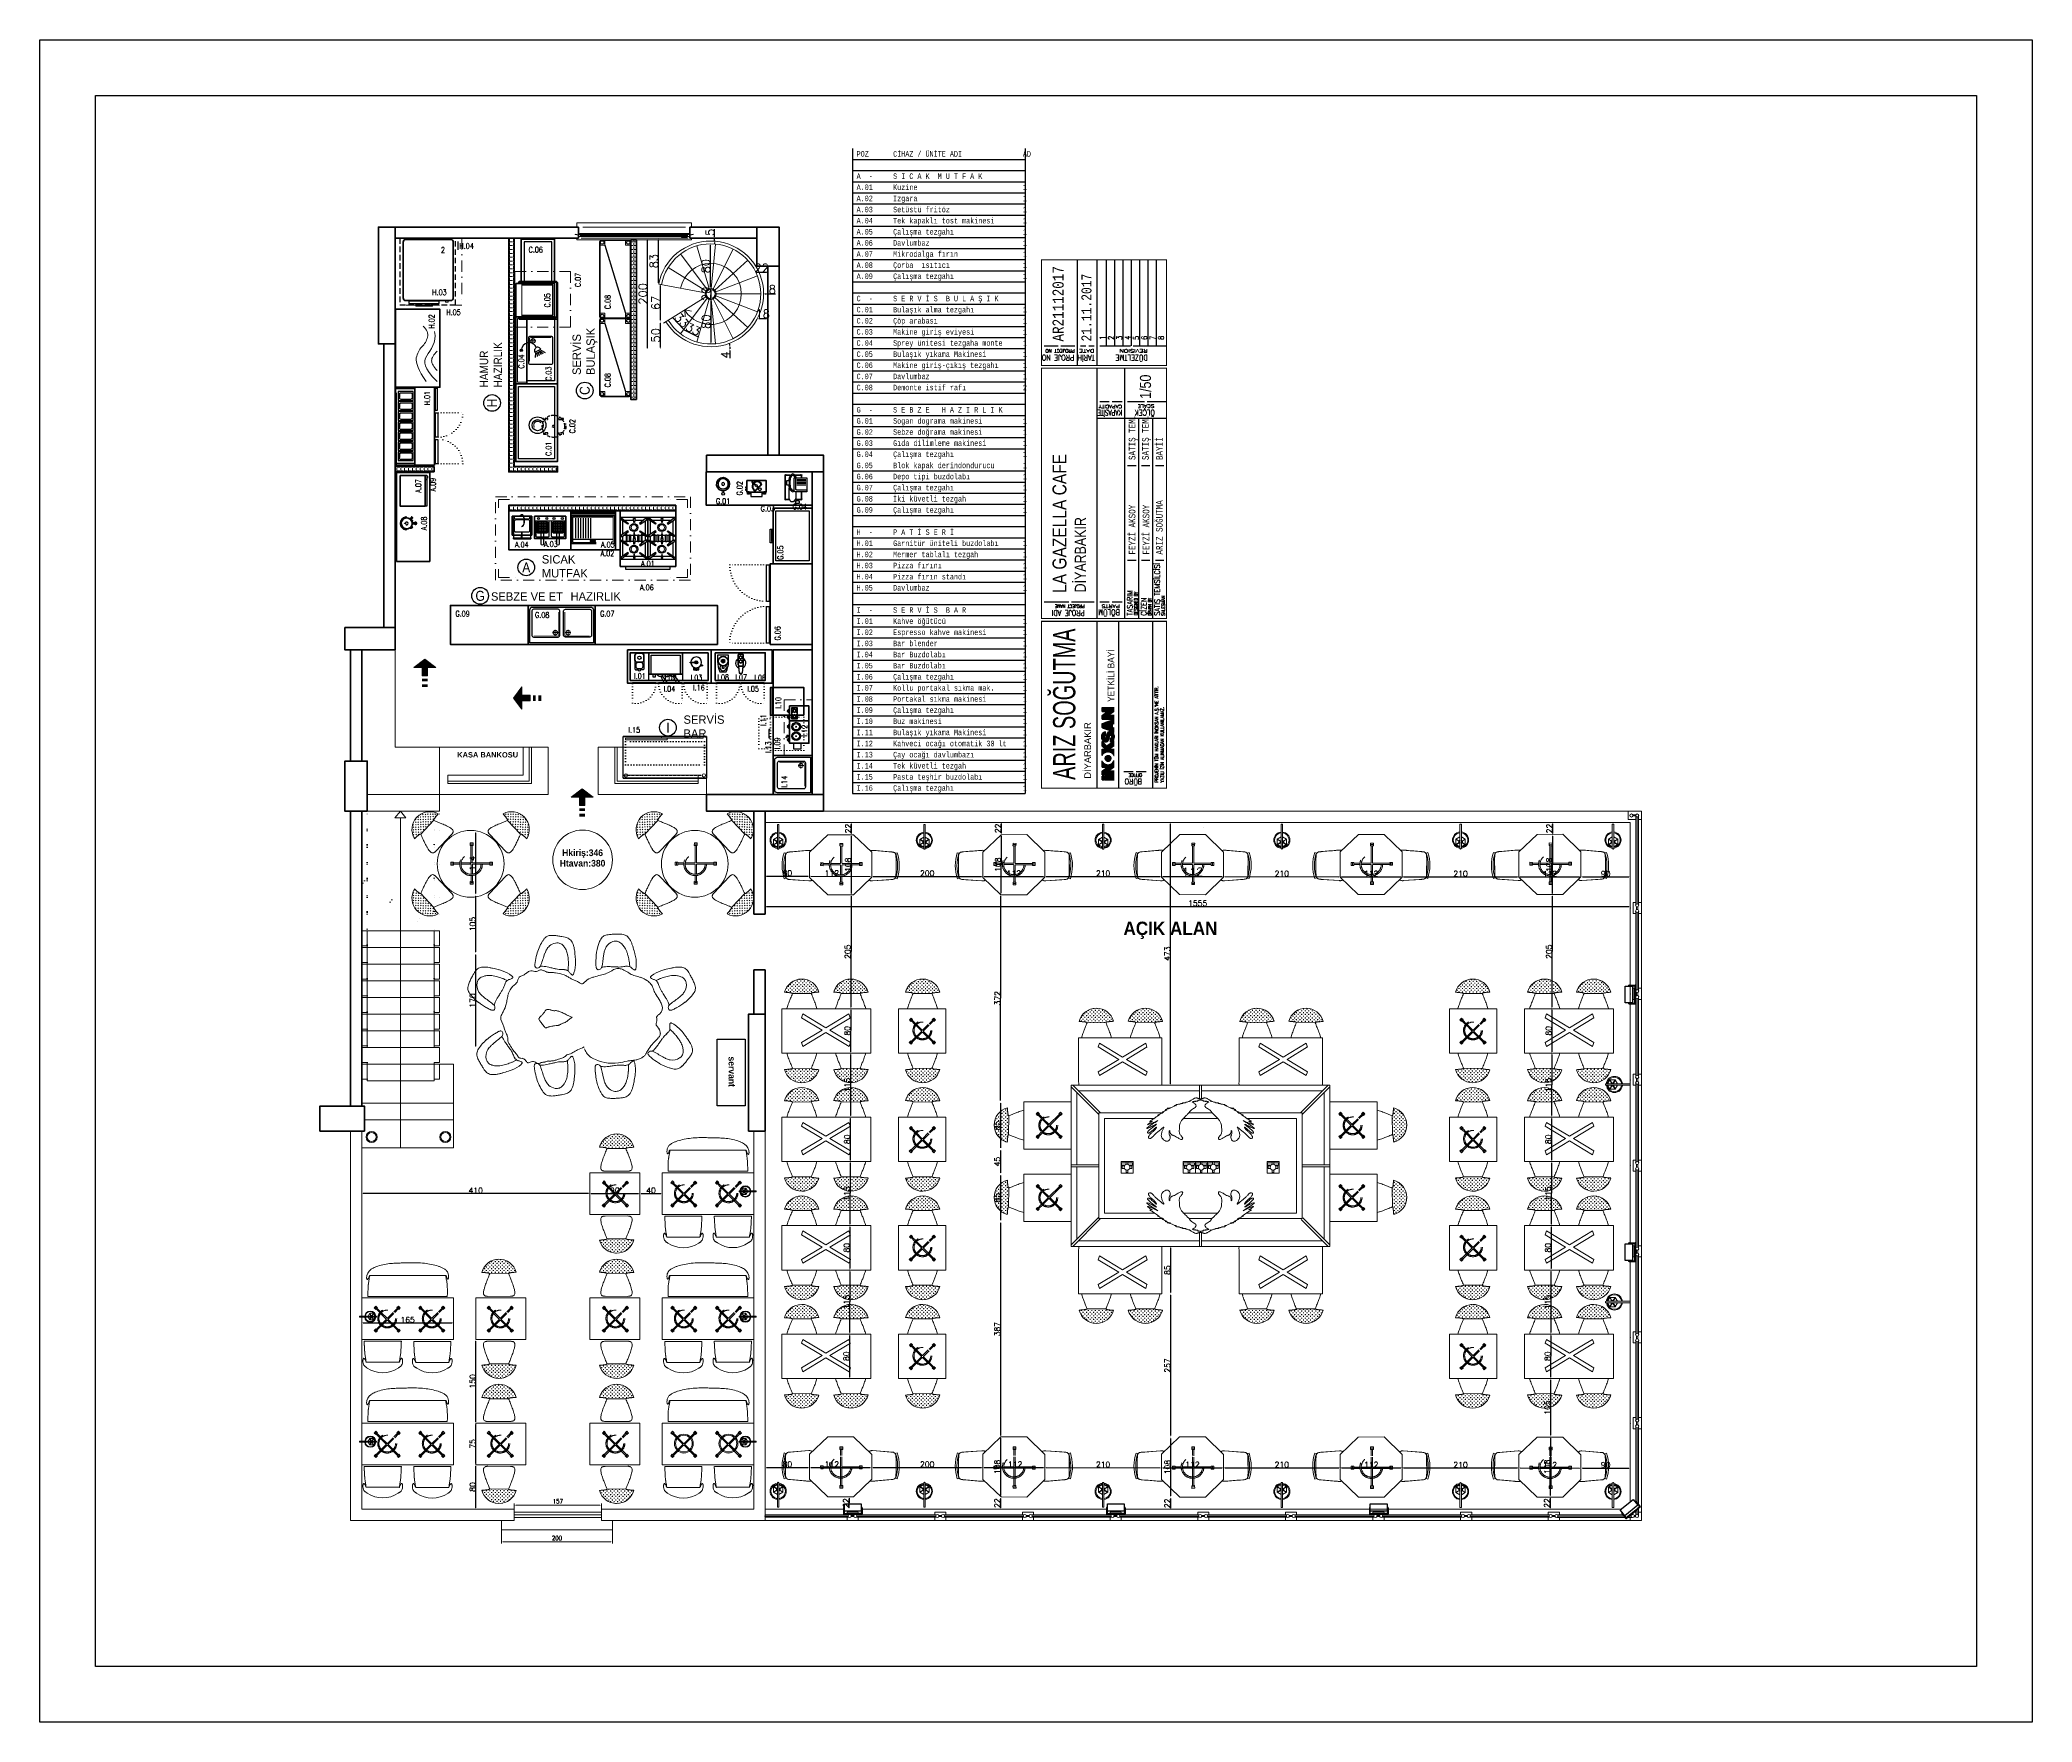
# Model space of a CAD drawing. Extents: x 3270 to 6851, y -140 to 2884.
import ezdxf
from ezdxf.enums import TextEntityAlignment as Align

# ---------------------------------------------------------------- set-up
doc = ezdxf.new("R2010")
doc.units = 0
doc.header["$LTSCALE"] = 20
for name, pattern in [('ACAD_ISO03W100', [30, 12, -18]), ('ACAD_ISO07W100', [3, 0, -3]), ('BORDER', [1.75, 0.5, -0.25, 0.5, -0.25, 0, -0.25]), ('DASHDOTX2', [2, 1, -0.5, 0, -0.5]), ('DASHED', [0.75, 0.5, -0.25]), ('DOT', [0.25, 0, -0.25]), ('HIDDEN', [0.375, 0.25, -0.125])]:
    doc.linetypes.add(name, pattern=pattern)
doc.layers.get('0').update_dxf_attribs({"linetype": 'CONTINUOUS', "lineweight": 15})
doc.layers.get('DEFPOINTS').update_dxf_attribs({"linetype": 'CONTINUOUS'})
for name, color, linetype, lineweight in [('-DWG_ANA', 7, 'CONTINUOUS', 50), ('-DWG_ANA_1', 7, 'BORDER', 25), ('-DWG_DETAY1', 7, 'CONTINUOUS', 25), ('-DWG_DETAY2', 7, 'CONTINUOUS', 15), ('-DWG_DETAY3', 7, 'CONTINUOUS', 15), ('-DWG_DETAY4', 7, 'DOT', 18), ('_TOLAN_gorunus 3', 251, 'CONTINUOUS', 5), ('CAMLAR', 40, 'CONTINUOUS', 9), ('DUVAR', 7, 'CONTINUOUS', 60), ('DVL-C', 7, 'DASHDOTX2', 20), ('e4rft', 56, 'CONTINUOUS', 9), ('ELEKTRIK', 50, 'CONTINUOUS', 13), ('KOLON', 7, 'CONTINUOUS', 50), ('MERDİVEN', 10, 'CONTINUOUS', 13), ('NO', 7, 'CONTINUOUS', 30), ('PENSERE', 143, 'CONTINUOUS', 30), ('PLAN', 253, 'CONTINUOUS', 15), ('tefris', 7, 'CONTINUOUS', 20), ('Ö-MOBİLYA', 31, 'CONTINUOUS', 18), ('ölçü', 102, 'CONTINUOUS', 15)]:
    doc.layers.add(name, color=color, linetype=linetype, lineweight=lineweight)
for name, color, linetype in [('ANTET', 13, 'CONTINUOUS'), ('BL-A', 1, 'CONTINUOUS'), ('BL-C', 140, 'CONTINUOUS'), ('BL-G', 102, 'CONTINUOUS'), ('BL-H', 210, 'CONTINUOUS'), ('BL-I', 151, 'CONTINUOUS'), ('BL-P', 254, 'CONTINUOUS'), ('kapı', 225, 'CONTINUOUS'), ('Kıtc-006 Yazı 001', 1, 'CONTINUOUS'), ('S2000-002 Çizgi', 132, 'CONTINUOUS'), ('YAZI_BLM_1', 7, 'CONTINUOUS'), ('YAZI_BLM_2', 10, 'CONTINUOUS')]:
    doc.layers.add(name, color=color, linetype=linetype)
doc.layers.add('Camera', color=7, linetype='CONTINUOUS', true_color=0xb01a1a)
for name, color, linetype, lineweight, true_color in [('M-LAMBA', 7, 'CONTINUOUS', 18, 0x50ba12), ('ö-cam', 7, 'CONTINUOUS', 18, 0x1bb1af), ('ö-korkuluk', 7, 'CONTINUOUS', 18, 0x666d5f)]:
    doc.layers.add(name, color=color, linetype=linetype, lineweight=lineweight, true_color=true_color)
doc.styles.add('ant-yazi', font='swiss.ttf', dxfattribs={"width": 0.8})
doc.styles.add('antet', font='monos.ttf', dxfattribs={"width": 0.8})
doc.styles.add('BLM_YAZI', font='stylu.ttf', dxfattribs={"width": 0.8})
doc.styles.add('ROMANS', font='romans.shx', dxfattribs={"width": 0.8})
doc.styles.add('ROMANSTW', font='Romanstw.shx', dxfattribs={"width": 0.8})
doc.styles.get("Standard").update_dxf_attribs({"font": 'txttw.shx'})
doc.styles.add('style1', font='', dxfattribs={"width": 5, "height": 5})
doc.styles.add('TROMANS', font='romanstw.shx', dxfattribs={"width": 0.8})
doc.styles.add('Y1', font='swissk.ttf', dxfattribs={"width": 0.8})
doc.styles.get('style1').set_extended_font_data('Arial Black')
doc.dimstyles.new('ISO-25', dxfattribs={"dimtxt": 15, "dimasz": 2.5, "dimexe": 1.25, "dimexo": 0.625, "dimtad": 1, "dimdec": 0, "dimtxsty": 'Standard', "dimcen": 2.5, "dimse1": 1, "dimse2": 1, "dimadec": 0, "dimazin": 0, "dimtfac": 1, "dimtdec": 0, "dimtmove": 0, "dimatfit": 3, "dimfxl": 1, "dimarcsym": 0})
doc.dimstyles.new('YAZI', dxfattribs={"dimtxt": 10, "dimasz": 2.5, "dimexe": 1.25, "dimexo": 0.625, "dimtad": 1, "dimdec": 0, "dimtxsty": 'Standard', "dimcen": 2.5, "dimse1": 1, "dimse2": 1, "dimclrd": 256, "dimclrt": 256, "dimadec": 0, "dimazin": 0, "dimtfac": 1, "dimtdec": 0, "dimtmove": 0, "dimatfit": 3, "dimfxl": 1, "dimarcsym": 0})
doc.dimstyles.new('ÖLÇÜ-8', dxfattribs={"dimtxt": 8, "dimasz": 3, "dimexe": 3, "dimexo": 0, "dimgap": 3, "dimtad": 1, "dimdec": 0, "dimzin": 0, "dimdsep": 46, "dimtxsty": 'ROMANSTW', "dimsah": 1, "dimcen": 0.09, "dimclrt": 256, "dimadec": 0, "dimazin": 0, "dimtfac": 1, "dimtdec": 0, "dimtix": 1, "dimtmove": 0, "dimatfit": 0, "dimfxl": 1, "dimtolj": 1, "dimtzin": 0, "dimlwd": 9, "dimlwe": 9, "dimarcsym": 0})
pattern_1 = [(0, (0, 0), (0, 6.985), [5.08, -1.905]), (90, (0, 0), (-6.985, 4e-16), [5.08, -1.905])]
pattern_2 = [(0, (-1142.5, -352), (0, 0.3125), []), (90, (-1142.5, -352), (-0.3125, 2e-17), [])]

# ---------------------------------------------------------------- blocks, each defined once
blk = doc.blocks.new('PENCERE2')
at = {"layer": 'PENSERE', "linetype": 'ByBlock', "lineweight": 20}
blk.add_hatch(color=256, dxfattribs=at).paths.add_polyline_path([(11947.7, -56297.1), (11946.9, -56297.8), (11947.7, -56297.8)])
for p, q in [((11751.7, -56294.8), (11751.7, -56314.8)), ((11754.5, -56301.9), (11754.5, -56301.9)), ((11948.6, -56294.9), (11756.6, -56294.9)), ((11943.7, -56314.9), (11759.6, -56314.9)), ((11760.4, -56299.9), (11760.7, -56301.9)), ((11760.7, -56299.9), (11760.4, -56301.9)), ((11937.8, -56299.9), (11760.7, -56299.9)), ((11936.3, -56300.2), (11760.7, -56300.2)), ((11936.9, -56301.4), (11760.7, -56301.4)), ((11940.6, -56301.7), (11760.7, -56301.7)), ((11761, -56297.9), (11936.4, -56297.9)), ((11951.7, -56303.4), (11761.5, -56303.4)), ((11937.8, -56298.2), (11938.1, -56300.2)), ((11938.1, -56298.2), (11937.8, -56300.2)), ((11946.9, -56297.8), (11947.7, -56297.1)), ((11948.8, -56301.9), (11948.8, -56301.8)), ((11951.7, -56294.8), (11951.7, -56314.8))]:
    blk.add_line(p, q, dxfattribs=at)
for points in [[(11751.1, -56300.4), (11745.4, -56301.6), (11745.4, -56302.1), (11751.6, -56300.8), (11751.6, -56298.9), (11751.1, -56298.9)], [(11751.7, -56301.7), (11755.4, -56301.7), (11755.4, -56298), (11751.7, -56298)], [(11761.8, -56299.6), (11761.5, -56299), (11762.2, -56299.7), (11754.5, -56299.8), (11754.8, -56299.9), (11762.1, -56299.9), (11761.9, -56299.7), (11761.6, -56299.7), (11761.7, -56299.8), (11761.8, -56299.8), (11761.9, -56299.9), (11761.5, -56299.9), (11761.3, -56299.7), (11761, -56299.7), (11761.1, -56299.8), (11761.2, -56299.8), (11761.3, -56299.9), (11761.1, -56299.9), (11760.9, -56299.7), (11760.9, -56299.6), (11761.1, -56299.6), (11761.1, -56299.6), (11761.1, -56299.5), (11760.9, -56299.5), (11760.9, -56299.4), (11761.1, -56299.2), (11761.2, -56299.2), (11761.4, -56299.4), (11761.4, -56299.5), (11761.3, -56299.5), (11761.3, -56299.6)], [(11762.2, -56301.9), (11754.5, -56301.9), (11754.8, -56301.7), (11762.1, -56301.7), (11761.9, -56301.9), (11760.9, -56301.9), (11760.9, -56302), (11761.1, -56302), (11761.1, -56302), (11761.1, -56302.2), (11760.9, -56302.2), (11760.9, -56302.2), (11761.1, -56302.4), (11761.2, -56302.4), (11761.4, -56302.2), (11761.4, -56302.2), (11761.3, -56302.2), (11761.3, -56302), (11761.8, -56302), (11761.7, -56302.7)], [(11754.9, -56302.4), (11755, -56302.3), (11755, -56302.2), (11754.9, -56302.2), (11754.9, -56302.1), (11754.9, -56302.1), (11755.3, -56302.1), (11755.3, -56301.9), (11754.5, -56301.9), (11754.5, -56302), (11754.5, -56302), (11754.5, -56302), (11754.5, -56302), (11754.5, -56302.1), (11754.7, -56302.1), (11754.7, -56302.2), (11754.5, -56302.2), (11754.5, -56302.3), (11754.6, -56302.4)], [(11756.4, -56302.4), (11755.8, -56302.4), (11755.8, -56302.6), (11755.6, -56302.6), (11755.6, -56302.4), (11755.2, -56302.4), (11755.2, -56302.5), (11754.5, -56302.5), (11754.5, -56303.1), (11755.1, -56303.1), (11755.1, -56302.9), (11755.3, -56302.9), (11755.3, -56303.1), (11755.6, -56303.1), (11755.6, -56302.9), (11755.8, -56302.9), (11755.8, -56303.1), (11756.4, -56303.1)], [(11759.3, -56299), (11758.8, -56298.2), (11756.2, -56298.2), (11756.2, -56299)], [(11759.3, -56299.5), (11759.3, -56302.2), (11757.7, -56302.2), (11757.7, -56301.3), (11757.9, -56301.3), (11757.9, -56302), (11759.1, -56302), (11759.1, -56299.6), (11756.2, -56299.6), (11756.2, -56299.5)], [(11757.5, -56302), (11757.5, -56303), (11756.6, -56303), (11756.6, -56302)], [(11756.6, -56302), (11756.6, -56303.1), (11757.5, -56303.1), (11757.5, -56302)], [(11756.8, -56302.2), (11756.8, -56302.9), (11757.3, -56302.9), (11757.3, -56302.2)], [(11757.7, -56302.6), (11757.7, -56303.1), (11759.5, -56303.1), (11759.5, -56302.6)], [(11760.4, -56301.6), (11760.4, -56300.1), (11760.2, -56300.1), (11760.2, -56300.7), (11759.8, -56300.7), (11759.8, -56300.8), (11760.2, -56300.8), (11760.2, -56301.5), (11759.8, -56301.5), (11759.8, -56301.6)], [(11761.1, -56299.6), (11761.1, -56299.5), (11760.9, -56299.5), (11760.9, -56299.1), (11761.4, -56299.1), (11761.6, -56299.5), (11761.4, -56299.5), (11761.4, -56299.6), (11761.8, -56299.6), (11761, -56297.9), (11760.1, -56297.9), (11760.1, -56298.2), (11759.9, -56298.1), (11759.9, -56300.3), (11760, -56300.3), (11760, -56299.6)], [(11760, -56299.5), (11760, -56298.3), (11760.3, -56298.3), (11760.3, -56298.1), (11760.9, -56298.1), (11761.3, -56299), (11760.7, -56299), (11760.7, -56299.5)], [(11760.7, -56301.9), (11760.7, -56299.9), (11760.4, -56299.9), (11760.4, -56301.9)], [(11761.8, -56301.4), (11761.8, -56300.2), (11761.3, -56300.2), (11761.1, -56300.5), (11761.1, -56301.2), (11761.3, -56301.4)], [(11936.7, -56297.9), (11937, -56297.3), (11936.3, -56298), (11935.9, -56298.1), (11935.7, -56298.2), (11936.4, -56298.2), (11936.6, -56298), (11936.9, -56298), (11936.8, -56298.1), (11936.6, -56298.1), (11936.5, -56298.2), (11937, -56298.2), (11937.2, -56298), (11937.5, -56298), (11937.4, -56298.1), (11937.2, -56298.1), (11937.1, -56298.2), (11937.4, -56298.2), (11937.6, -56298), (11937.6, -56297.9), (11937.4, -56297.9), (11937.4, -56297.9), (11937.4, -56297.8), (11937.6, -56297.8), (11937.6, -56297.7), (11937.4, -56297.5), (11937.2, -56297.5), (11937, -56297.7), (11937, -56297.8), (11937.2, -56297.8), (11937.2, -56297.9)], [(11936.7, -56300.3), (11936.8, -56301), (11936.3, -56300.2), (11935.9, -56300.2), (11935.7, -56300), (11936.4, -56300), (11936.6, -56300.2), (11936.9, -56300.2), (11936.8, -56300.1), (11936.6, -56300.1), (11936.5, -56300), (11937, -56300), (11937.2, -56300.2), (11937.5, -56300.2), (11937.4, -56300.1), (11937.2, -56300.1), (11937.1, -56300), (11937.4, -56300), (11937.6, -56300.2), (11937.6, -56300.3), (11937.4, -56300.3), (11937.4, -56300.3), (11937.4, -56300.5), (11937.6, -56300.5), (11937.6, -56300.5), (11937.4, -56300.7), (11937.2, -56300.7), (11937, -56300.5), (11937, -56300.5), (11937.2, -56300.5), (11937.2, -56300.3)], [(11937.4, -56297.9), (11937.4, -56297.8), (11937.6, -56297.8), (11937.6, -56297.4), (11937.1, -56297.4), (11936.9, -56297.8), (11937.1, -56297.8), (11937.1, -56297.9), (11936.7, -56297.9), (11937.4, -56296.2), (11938.3, -56296.2), (11938.3, -56296.5), (11938.6, -56296.4), (11938.6, -56298.6), (11938.4, -56298.6), (11938.4, -56297.9)], [(11936.7, -56299.7), (11936.7, -56298.5), (11937.2, -56298.5), (11937.4, -56298.8), (11937.4, -56299.5), (11937.2, -56299.7)], [(11938.4, -56297.8), (11938.4, -56296.6), (11938.2, -56296.6), (11938.2, -56296.4), (11937.5, -56296.4), (11937.1, -56297.3), (11937.8, -56297.3), (11937.8, -56297.8)], [(11937.8, -56300.2), (11937.8, -56298.2), (11938.1, -56298.2), (11938.1, -56300.2)], [(11938.1, -56299.9), (11938.1, -56298.4), (11938.2, -56298.4), (11938.2, -56299), (11938.6, -56299), (11938.6, -56299.1), (11938.2, -56299.1), (11938.2, -56299.8), (11938.6, -56299.8), (11938.6, -56299.9)], [(11940.8, -56297), (11940.8, -56296.5), (11939, -56296.5), (11939, -56297)], [(11939.2, -56300.1), (11939.2, -56297.4), (11940.7, -56297.4), (11940.7, -56298.3), (11940.6, -56298.3), (11940.6, -56297.5), (11939.3, -56297.5), (11939.3, -56299.9), (11942, -56299.9), (11942, -56300.1)], [(11939.2, -56300.5), (11939.7, -56301.4), (11942.1, -56301.4), (11942.1, -56300.5)], [(11941.1, -56301.9), (11940.7, -56301.8), (11940.5, -56301.7), (11941.2, -56301.7), (11941.4, -56301.9), (11942.4, -56301.9), (11942.4, -56302), (11942.2, -56302), (11942.1, -56302), (11942.1, -56302.1), (11942.3, -56302.1), (11942.3, -56302.2), (11942.1, -56302.4), (11942, -56302.4), (11941.8, -56302.2), (11941.8, -56302.1), (11941.9, -56302.1), (11941.9, -56302), (11941.4, -56302), (11941.6, -56302.6)], [(11941.9, -56297.6), (11941.9, -56296.5), (11940.9, -56296.5), (11940.9, -56297.6)], [(11941, -56297.5), (11941, -56296.5), (11941.8, -56296.5), (11941.8, -56297.5)], [(11941.7, -56297.4), (11941.7, -56296.7), (11941.1, -56296.7), (11941.1, -56297.4)], [(11942, -56297.2), (11942.6, -56297.2), (11942.6, -56297), (11942.8, -56297), (11942.8, -56297.2), (11943.3, -56297.2), (11943.3, -56297), (11944, -56297), (11944, -56296.5), (11943.4, -56296.5), (11943.4, -56296.7), (11943.2, -56296.7), (11943.2, -56296.5), (11942.8, -56296.5), (11942.8, -56296.7), (11942.6, -56296.7), (11942.6, -56296.5), (11942, -56296.5)], [(11945.6, -56302.5), (11945.6, -56303), (11943.8, -56303), (11943.8, -56302.5)], [(11944, -56299), (11944, -56298.1), (11947.1, -56298.1), (11947.1, -56299)], [(11944, -56299.4), (11944, -56302.1), (11945.5, -56302.1), (11945.5, -56301.2), (11945.4, -56301.2), (11945.4, -56302), (11944.1, -56302), (11944.1, -56299.6), (11946.8, -56299.6), (11946.8, -56299.4)], [(11946.7, -56301.9), (11946.7, -56303), (11945.7, -56303), (11945.7, -56301.9)], [(11946.5, -56302.1), (11946.5, -56302.8), (11945.9, -56302.8), (11945.9, -56302.1)], [(11946.8, -56302.3), (11947.4, -56302.3), (11947.4, -56302.5), (11947.6, -56302.5), (11947.6, -56302.3), (11948.1, -56302.3), (11948.1, -56302.5), (11948.7, -56302.5), (11948.7, -56303), (11948.1, -56303), (11948.1, -56302.8), (11947.9, -56302.8), (11947.9, -56303), (11947.6, -56303), (11947.6, -56302.8), (11947.4, -56302.8), (11947.4, -56303), (11946.8, -56303)], [(11951.5, -56301.7), (11947.8, -56301.7), (11947.8, -56298), (11951.5, -56298)], [(11948.4, -56302.3), (11948.3, -56302.2), (11948.3, -56302.2), (11948.4, -56302.2), (11948.4, -56302), (11948.3, -56302), (11947.9, -56302), (11947.9, -56301.9), (11948.8, -56301.9), (11948.8, -56301.9), (11948.7, -56301.9), (11948.7, -56302), (11948.8, -56302), (11948.8, -56302), (11948.6, -56302), (11948.6, -56302.2), (11948.7, -56302.2), (11948.7, -56302.2), (11948.6, -56302.3)], [(11952.1, -56300.3), (11957.8, -56301.6), (11957.8, -56302.1), (11951.7, -56300.8), (11951.7, -56298.8), (11952.1, -56298.8)]]:
    blk.add_lwpolyline(points, close=True, dxfattribs=at)
for points in [[(11748.6, -56294.9), (11748.6, -56291.9), (11748.6, -56291.9), (11954.7, -56291.8), (11954.7, -56291.8), (11954.7, -56294.8)], [(11748.6, -56314.8), (11748.6, -56322.8), (11748.6, -56322.8), (11954.7, -56322.8), (11954.7, -56322.8), (11954.7, -56314.8)], [(11944.4, -56297.5), (11942.9, -56297.5), (11942.8, -56297.8), (11942.8, -56299.8), (11943.1, -56300.1), (11943.2, -56300.1), (11943.2, -56300.3), (11943.3, -56300.3), (11943.4, -56300.1), (11943.4, -56299.8), (11943.2, -56299.8), (11943.2, -56299.6), (11943.1, -56299.6), (11943.1, -56297.8), (11945, -56297.8)], [(11951.7, -56294.8), (11951.7, -56314.8)]]:
    blk.add_lwpolyline(points, dxfattribs=at)
for points in [[(11751.8, -56301.9), (11755.4, -56301.9, 0.414214), (11755.6, -56301.7), (11755.6, -56298.1, 0.414214), (11755.4, -56297.9), (11751.8, -56297.9, 0.414214), (11751.6, -56298.1), (11751.6, -56301.7, 0.414214)], [(11760, -56297.9), (11760, -56298.1), (11759.8, -56298.1), (11759.8, -56300.4), (11760, -56300.4), (11760, -56300.2), (11760.2, -56300.2), (11760.2, -56300.7), (11759.8, -56300.7), (11759.8, -56301.8, 1.225358), (11760.1, -56302), (11760.9, -56302), (11761.1, -56302), (11761.1, -56302.1), (11760.9, -56302.1), (11760.9, -56302.5), (11761.4, -56302.5), (11761.5, -56302.1), (11761.4, -56302.1), (11761.4, -56302), (11761.8, -56302), (11761.5, -56303.4), (11754.2, -56303.4), (11754.2, -56302.1), (11754.6, -56302.1), (11754.6, -56302.2), (11754.5, -56302.2), (11754.5, -56302.4), (11755, -56302.4), (11755, -56302.2), (11754.9, -56302.2), (11754.9, -56302.1), (11755.3, -56302.1), (11756.1, -56302.1), (11756.1, -56301.7), (11756.4, -56301.7), (11756.4, -56301.5), (11756.7, -56301.5), (11756.7, -56301.7), (11757.4, -56301.7), (11757.4, -56301), (11757.5, -56301), (11757.5, -56300.8), (11757.4, -56300.8), (11757.4, -56300.1), (11756.5, -56300.1), (11756.5, -56300.3), (11756.2, -56300.3), (11756.2, -56300.1), (11755.9, -56300.1), (11755.9, -56298.8), (11755.6, -56298.8), (11755.6, -56298.6), (11755.9, -56298.6), (11755.9, -56298.2), (11755.6, -56298.2), (11755.6, -56297.9)], [(11757.7, -56299.8), (11757.7, -56300.6), (11757.9, -56300.6), (11757.9, -56300.7), (11757.7, -56300.7), (11757.7, -56301), (11757.9, -56301), (11757.9, -56301.2), (11757.7, -56301.2), (11757.7, -56302.4), (11758.1, -56302.4), (11758.1, -56302.2), (11758.2, -56302.2), (11758.2, -56302.4), (11758.9, -56302.4), (11758.9, -56302.2), (11759.1, -56302.2), (11759.1, -56302.4), (11759.5, -56302.4), (11759.5, -56301.9), (11759.3, -56301.9), (11759.3, -56301.7), (11759.5, -56301.7), (11759.5, -56300.1), (11759.3, -56300.1), (11759.3, -56299.9), (11759.5, -56299.9), (11759.5, -56299.6, -0.196178), (11759.4, -56299.2), (11759.1, -56299.2), (11759.1, -56299.4), (11758.9, -56299.4), (11758.9, -56299.2), (11757.2, -56299.2), (11757.2, -56299.4), (11757, -56299.4), (11757, -56299.2), (11756.2, -56299.2), (11756.2, -56299.8)], [(11937, -56301.7), (11936.7, -56300.3), (11937.1, -56300.3), (11937.1, -56300.4), (11937, -56300.4), (11937.1, -56300.8), (11937.6, -56300.8), (11937.6, -56300.4), (11937.4, -56300.4), (11937.4, -56300.3), (11937.6, -56300.3), (11938.4, -56300.3, 1.225358), (11938.7, -56300.1), (11938.7, -56299), (11938.3, -56299), (11938.3, -56298.5), (11938.4, -56298.5), (11938.4, -56298.7), (11938.7, -56298.7), (11938.7, -56296.4), (11938.4, -56296.4), (11938.4, -56296.2), (11944.3, -56296.2), (11944.3, -56297.5), (11943.9, -56297.5), (11943.9, -56297.4), (11944, -56297.4), (11944, -56297.1), (11943.5, -56297.1), (11943.5, -56297.4), (11943.6, -56297.4), (11943.6, -56297.5), (11943.2, -56297.5), (11942.4, -56297.5), (11942.4, -56297.9), (11942, -56297.9), (11942, -56298.1), (11941.7, -56298.1), (11941.7, -56297.9), (11941.1, -56297.9), (11941.1, -56298.6), (11941, -56298.6), (11941, -56298.8), (11941.1, -56298.8), (11941.1, -56299.5), (11941.7, -56299.5), (11941.7, -56299.3), (11942, -56299.3), (11942, -56299.5), (11942.4, -56299.5), (11942.4, -56300.8), (11942.6, -56300.8), (11942.6, -56301), (11942.4, -56301), (11942.4, -56301.4), (11942.7, -56301.4), (11942.7, -56301.7)], [(11938.9, -56300.5, -0.412978), (11938.2, -56300.6), (11937.8, -56300.6), (11937.8, -56301), (11937.1, -56301), (11937.2, -56301.4), (11939.4, -56301.4)], [(11940.8, -56299.8), (11940.8, -56299), (11940.6, -56299), (11940.6, -56298.8), (11940.8, -56298.8), (11940.8, -56298.5), (11940.6, -56298.5), (11940.6, -56298.4), (11940.8, -56298.4), (11940.8, -56297.1), (11940.4, -56297.1), (11940.4, -56297.3), (11940.2, -56297.3), (11940.2, -56297.1), (11939.5, -56297.1), (11939.5, -56297.3), (11939.4, -56297.3), (11939.4, -56297.1), (11939, -56297.1), (11939, -56297.7), (11939.2, -56297.7), (11939.2, -56297.8), (11939, -56297.8), (11939, -56299.5), (11939.2, -56299.5), (11939.2, -56299.6), (11939, -56299.6), (11939, -56300, -0.196178), (11939, -56300.3), (11939.4, -56300.3), (11939.4, -56300.1), (11939.5, -56300.1), (11939.5, -56300.3), (11941.3, -56300.3), (11941.3, -56300.1), (11941.5, -56300.1), (11941.5, -56300.3), (11942.1, -56300.3), (11942.1, -56299.8)], [(11943.2, -56297.8), (11943.2, -56298.1), (11943.5, -56298), (11943.5, -56300.3), (11943.2, -56300.3), (11943.2, -56300.1), (11943.1, -56300.1), (11943.1, -56300.6), (11943.5, -56300.6), (11943.5, -56301.7, -1.225358), (11943.2, -56302), (11942.4, -56302), (11942.2, -56302), (11942.2, -56302.1), (11942.4, -56302.1), (11942.4, -56302.5), (11941.9, -56302.5), (11941.8, -56302.1), (11941.9, -56302.1), (11941.9, -56302), (11941.4, -56302), (11941.7, -56303.3), (11949, -56303.3), (11949, -56302), (11948.6, -56302), (11948.6, -56302.1), (11948.7, -56302.1), (11948.7, -56302.4), (11948.2, -56302.4), (11948.2, -56302.1), (11948.3, -56302.1), (11948.3, -56302), (11947.9, -56302), (11947.1, -56302), (11947.1, -56301.6), (11946.8, -56301.6), (11946.8, -56301.4), (11946.5, -56301.4), (11946.5, -56301.6), (11945.9, -56301.6), (11945.9, -56300.9), (11945.8, -56300.9), (11945.8, -56300.7), (11945.9, -56300.7), (11945.9, -56300), (11946.5, -56300), (11946.5, -56300.2), (11946.8, -56300.2), (11946.8, -56300), (11947.4, -56300), (11947.4, -56298.7), (11947.6, -56298.7), (11947.6, -56298.5), (11947.4, -56298.5), (11947.4, -56298.1), (11947.7, -56298.1), (11947.7, -56297.8)], [(11943.7, -56297.6), (11943.2, -56297.6), (11943.2, -56297.5), (11943.6, -56297.5), (11943.6, -56297.5), (11943.6, -56297.3), (11943.5, -56297.3), (11943.5, -56297.3), (11943.6, -56297.2), (11943.8, -56297.2), (11943.9, -56297.3), (11943.9, -56297.3), (11943.8, -56297.3), (11943.8, -56297.5), (11944, -56297.5), (11944, -56297.5), (11943.9, -56297.5), (11943.9, -56297.5), (11944, -56297.5), (11944, -56297.7, -0.414214), (11943.8, -56297.9), (11943.4, -56297.9, -0.414214), (11943.2, -56297.7), (11943.8, -56297.7), (11943.8, -56297.7, 0.316768)], [(11945.6, -56299.7), (11945.6, -56300.5), (11945.4, -56300.5), (11945.4, -56300.7), (11945.6, -56300.7), (11945.6, -56301), (11945.4, -56301), (11945.4, -56301.1), (11945.6, -56301.1), (11945.6, -56302.4), (11945.2, -56302.4), (11945.2, -56302.2), (11945, -56302.2), (11945, -56302.4), (11944.3, -56302.4), (11944.3, -56302.2), (11944.2, -56302.2), (11944.2, -56302.4), (11943.8, -56302.4), (11943.8, -56301.8), (11944, -56301.8), (11944, -56301.7), (11943.8, -56301.7), (11943.8, -56300), (11944, -56300), (11944, -56299.9), (11943.8, -56299.9), (11943.8, -56299.5, 0.196178), (11943.8, -56299.2), (11944.2, -56299.2), (11944.2, -56299.4), (11944.3, -56299.4), (11944.3, -56299.2), (11946.1, -56299.2), (11946.1, -56299.4), (11946.2, -56299.4), (11946.2, -56299.2), (11947.1, -56299.2), (11947.1, -56299.7)], [(11951.5, -56301.8), (11947.9, -56301.8, -0.414214), (11947.7, -56301.6), (11947.7, -56298, -0.414214), (11947.9, -56297.8), (11951.5, -56297.8, -0.414214), (11951.7, -56298), (11951.7, -56301.6, -0.414214)]]:
    blk.add_lwpolyline(points, format="xyb", close=True, dxfattribs=at)
for centre, radius, start, end in [((11945, -56297.1), 0.753, 267.2139, 212.2709), ((11945, -56297.1), 0.55, 248.2101, 227.7621), ((11944.7, -56297.5), 0.098, 142.8741, 333.0981)]:
    blk.add_arc(centre, radius, start, end, dxfattribs=at)
blk = doc.blocks.new('erfszrfd')
at = {"layer": 'Camera'}
for p, q in [((20840.4, 1651.9), (20840.4, 1640.9)), ((20841.4, 1650.3), (20841.4, 1641.9)), ((20872.8, 1650.3), (20872.8, 1641.9)), ((20873.8, 1651.9), (20873.8, 1640.9)), ((20840.9, 1640.4), (20869, 1640.4)), ((20841.9, 1641.4), (20869, 1641.4)), ((20872.3, 1641.4), (20869, 1641.4)), ((20873.3, 1640.4), (20869, 1640.4))]:
    blk.add_line(p, q, dxfattribs=at)
blk.add_lwpolyline([(20842, 1659), (20872.2, 1659), (20872.2, 1645.8), (20842, 1645.8)], close=True, dxfattribs=at)
for centre, radius, start, end in [((20842.1, 1651.9), 1.71, 92.3482, 267.6518), ((20872.1, 1651.9), 1.71, 272.3482, 87.6518), ((20840.9, 1640.9), 0.5, 180, 270), ((20841.9, 1641.9), 0.5, 180, 270), ((20872.3, 1641.9), 0.5, 270, 0), ((20873.3, 1640.9), 0.5, 270, 0)]:
    blk.add_arc(centre, radius, start, end, dxfattribs=at)
blk = doc.blocks.new('wefrsarf')
at = {"layer": 'Ö-MOBİLYA'}
for p, q in [((19457.6, 2303.3), (19458.4, 2303.3)), ((19457.6, 2302.5), (19457.6, 2303.3)), ((19459.9, 2306.5), (19461.5, 2306.5)), ((19459.9, 2300.1), (19461.5, 2300.1)), ((19460.7, 2305.7), (19460.7, 2307.3)), ((19460.7, 2300), (19460.7, 2300.9)), ((19463.1, 2309.6), (19464.7, 2309.6)), ((19463.1, 2303.3), (19464.7, 2303.3)), ((19463.9, 2308.8), (19463.9, 2310.4)), ((19463.9, 2302.5), (19463.9, 2304.1)), ((19466.3, 2312.8), (19467.9, 2312.8)), ((19466.3, 2306.5), (19467.9, 2306.5)), ((19466.3, 2300.1), (19467.9, 2300.1)), ((19467.1, 2312), (19467.1, 2313.6)), ((19467.1, 2305.7), (19467.1, 2307.3)), ((19467.1, 2299.3), (19467.1, 2300.9)), ((19469.5, 2316), (19471.1, 2316)), ((19469.5, 2309.6), (19471.1, 2309.6)), ((19469.5, 2303.3), (19471.1, 2303.3)), ((19470.3, 2315.2), (19470.3, 2316.8)), ((19470.3, 2308.8), (19470.3, 2310.4)), ((19470.3, 2302.5), (19470.3, 2304.1)), ((19504, 2297.7, 33.6), (19470.3, 2297.9, 32.3)), ((19504, 2297.7), (19470.3, 2297.9)), ((19504, 2297.7), (19470.3, 2297.9)), ((19472.6, 2319.2), (19474.2, 2319.2)), ((19472.6, 2312.8), (19474.2, 2312.8)), ((19472.6, 2306.5), (19474.2, 2306.5)), ((19472.6, 2300.1), (19474.2, 2300.1)), ((19473.4, 2318.4), (19473.4, 2320)), ((19473.4, 2312), (19473.4, 2313.6)), ((19473.4, 2305.7), (19473.4, 2307.3)), ((19473.4, 2299.3), (19473.4, 2300.9)), ((19475.8, 2316), (19477.4, 2316)), ((19475.8, 2309.6), (19477.4, 2309.6)), ((19475.8, 2303.3), (19477.4, 2303.3)), ((19476.6, 2321.5), (19476.6, 2321.9)), ((19476.6, 2315.2), (19476.6, 2316.8)), ((19476.6, 2308.8), (19476.6, 2310.4)), ((19476.6, 2302.5), (19476.6, 2304.1)), ((19479, 2319.2), (19480.6, 2319.2)), ((19479, 2312.8), (19480.6, 2312.8)), ((19479, 2306.5), (19480.6, 2306.5)), ((19479, 2300.1), (19480.6, 2300.1)), ((19479.8, 2318.4), (19479.8, 2320)), ((19479.8, 2312), (19479.8, 2313.6)), ((19479.8, 2305.7), (19479.8, 2307.3)), ((19479.8, 2299.3), (19479.8, 2300.9)), ((19482.2, 2322.3), (19483.8, 2322.3)), ((19482.2, 2316), (19483.8, 2316)), ((19482.2, 2309.6), (19483.8, 2309.6)), ((19482.2, 2303.3), (19483.8, 2303.3)), ((19483, 2321.5), (19483, 2323.1)), ((19483, 2315.2), (19483, 2316.8)), ((19483, 2308.8), (19483, 2310.4)), ((19483, 2302.5), (19483, 2304.1)), ((19485.3, 2319.2), (19486.9, 2319.2)), ((19485.3, 2312.8), (19486.9, 2312.8)), ((19485.3, 2306.5), (19486.9, 2306.5)), ((19485.3, 2300.1), (19486.9, 2300.1)), ((19486.1, 2318.4), (19486.1, 2320)), ((19486.1, 2312), (19486.1, 2313.6)), ((19486.1, 2305.7), (19486.1, 2307.3)), ((19486.1, 2299.3), (19486.1, 2300.9)), ((19488.5, 2322.3), (19490.1, 2322.3)), ((19488.5, 2316), (19490.1, 2316)), ((19488.5, 2309.6), (19490.1, 2309.6)), ((19488.5, 2303.3), (19490.1, 2303.3)), ((19489.3, 2321.5), (19489.3, 2323.1)), ((19489.3, 2315.2), (19489.3, 2316.8)), ((19489.3, 2308.8), (19489.3, 2310.4)), ((19489.3, 2302.5), (19489.3, 2304.1)), ((19491.7, 2319.2), (19493.3, 2319.2)), ((19491.7, 2312.8), (19493.3, 2312.8)), ((19491.7, 2306.5), (19493.3, 2306.5)), ((19491.7, 2300.1), (19493.3, 2300.1)), ((19492.5, 2318.4), (19492.5, 2320)), ((19492.5, 2312), (19492.5, 2313.6)), ((19492.5, 2305.7), (19492.5, 2307.3)), ((19492.5, 2299.3), (19492.5, 2300.9)), ((19494.9, 2322.3), (19496.5, 2322.3)), ((19494.9, 2316), (19496.5, 2316)), ((19494.9, 2309.6), (19496.5, 2309.6)), ((19494.9, 2303.3), (19496.5, 2303.3)), ((19495.7, 2321.5), (19495.7, 2322.8)), ((19495.7, 2315.2), (19495.7, 2316.8)), ((19495.7, 2308.8), (19495.7, 2310.4)), ((19495.7, 2302.5), (19495.7, 2304.1)), ((19498, 2319.2), (19499.6, 2319.2)), ((19498, 2312.8), (19499.6, 2312.8)), ((19498, 2306.5), (19499.6, 2306.5)), ((19498, 2300.1), (19499.6, 2300.1)), ((19498.8, 2318.4), (19498.8, 2320)), ((19498.8, 2312), (19498.8, 2313.6)), ((19498.8, 2305.7), (19498.8, 2307.3)), ((19498.8, 2299.3), (19498.8, 2300.9)), ((19501.2, 2316), (19502.8, 2316)), ((19501.2, 2309.6), (19502.8, 2309.6)), ((19501.2, 2303.3), (19502.8, 2303.3)), ((19502, 2315.2), (19502, 2316.8)), ((19502, 2308.8), (19502, 2310.4)), ((19502, 2302.5), (19502, 2304.1)), ((19502, 2297.7), (19502, 2297.7)), ((19504.4, 2312.8), (19506, 2312.8)), ((19504.4, 2306.5), (19506, 2306.5)), ((19504.4, 2300.1), (19506, 2300.1)), ((19505.2, 2318.4), (19505.2, 2318.5)), ((19505.2, 2312), (19505.2, 2313.6)), ((19505.2, 2305.7), (19505.2, 2307.3)), ((19505.2, 2299.3), (19505.2, 2300.9)), ((19507.6, 2316), (19508.4, 2316)), ((19507.6, 2309.6), (19509.2, 2309.6)), ((19507.6, 2303.3), (19509.2, 2303.3)), ((19508.4, 2315.2), (19508.4, 2316.1)), ((19508.4, 2308.8), (19508.4, 2310.4)), ((19508.4, 2302.5), (19508.4, 2304.1)), ((19510.7, 2312.8), (19511.6, 2312.8)), ((19510.7, 2306.5), (19512.3, 2306.5)), ((19510.7, 2300.1), (19512.3, 2300.1)), ((19511.5, 2312), (19511.5, 2312.9)), ((19511.5, 2305.7), (19511.5, 2307.3)), ((19511.5, 2299.5), (19511.5, 2300.9)), ((19513.9, 2309.6), (19514, 2309.6)), ((19513.9, 2303.3), (19515.5, 2303.3)), ((19514.7, 2302.5), (19514.7, 2304.1)), ((19517.1, 2300.1), (19518.4, 2300.1)), ((19517.9, 2300), (19517.9, 2300.9)), ((19507.7, 2256.9), (19466.6, 2257.1))]:
    blk.add_line(p, q, dxfattribs=at)
for centre, radius, start, end in [((19487.5, 2291.8, 98), 32, 14.865, 164.6094), ((19487.5, 2291.8), 32, 14.865, 164.6094), ((19487.5, 2291.8), 32, 14.865, 164.6094), ((19416.7, 1712.8), 588.9, 85.7273, 86.114), ((19416.7, 1712.8), 588.9, 85.7273, 86.114), ((19449.2, 2149.2), 151.3, 84.7209, 85.7016), ((19447.8, 2130.6), 169.9, 85.0814, 85.6825), ((19454.9, 2212.9), 87.3, 83.652, 85.1275), ((19456, 2223.3), 76.8, 83.1114, 84.6624), ((19459.3, 2251.9), 48, 81.6331, 83.7399), ((19460.2, 2258.2), 41.7, 80.8545, 83.0799), ((19462.1, 2270.9), 28.8, 79.7545, 81.6245), ((19463.4, 2278.5), 21.2, 77.4937, 80.8074), ((20481.2, 1878.4), 1094.5, 157.4653, 157.9489), ((19464.1, 2281.6), 18, 77.3105, 79.7762), ((19465.6, 2288.5), 10.9, 74.0392, 77.3418), ((19465.6, 2288.5), 10.9, 74.0392, 77.3418), ((19466.9, 2292.8), 6.46, 69.6113, 74.0821), ((19466.9, 2292.8), 6.46, 69.6113, 74.0821), ((19467.8, 2295.3), 3.79, 63.6255, 69.6613), ((19467.8, 2295.3), 3.79, 63.6255, 69.6613), ((19468.4, 2296.6), 2.29, 55.7654, 63.6573), ((19468.4, 2296.6), 2.29, 55.7654, 63.6573), ((19469, 2297.4), 1.38, 28.8739, 56.273), ((19469, 2297.4), 1.35, 32.4974, 56.5012), ((19468, 2296.8), 2.48, 25.6787, 32.0488), ((19468.3, 2297), 2.14, 25.3415, 30.2195), ((19507.4, 2293.9), 5.11, 128.9227, 131.5188), ((19507.9, 2293.3), 5.9, 129.0971, 131.3444), ((18493.1, 1878.3), 1094.5, 22.0511, 22.5347), ((19506.4, 2295.3), 3.35, 112.1653, 129.593), ((19506.3, 2295.3), 3.29, 120.6383, 129.6852), ((19506.6, 2294.9), 3.83, 112.6975, 120.1982), ((19507.6, 2292.4), 6.45, 106.5664, 112.4734), ((19507.6, 2292.4), 6.45, 106.5664, 112.4734), ((19509.1, 2287), 12.1, 102.2297, 106.4401), ((19509.1, 2287), 12.1, 102.2297, 106.4401), ((19511.4, 2276.3), 23.1, 99.222, 102.1563), ((19511.4, 2276.3), 23.1, 99.222, 102.1563), ((19514.5, 2257.1), 42.5, 97.1116, 99.1758), ((19514.5, 2257.1), 42.5, 97.1116, 99.1758), ((19519.1, 2220.1), 79.8, 95.1198, 97.0526), ((19519.1, 2220.1), 79.8, 95.1198, 97.0526), ((19527.4, 2127.7), 172.5, 94.2831, 95.1363), ((19527.4, 2127.7), 172.5, 94.2831, 95.1363), ((19563.2, 1645.5), 656.1, 93.9186, 94.2596), ((19563.2, 1645.5), 656.1, 93.9186, 94.2596), ((19474.9, 2263.5), 15.9, 171.3845, 184.3025), ((19465.9, 2262.8), 6.86, 184.3165, 201.8488), ((19496.5, 2260.7), 37.7, 166.4035, 172.0515), ((19463.1, 2261.7), 3.89, 202.6383, 239.7348), ((19530.1, 2252.5), 72.3, 162.2345, 166.3799), ((19464.1, 2263.3), 5.78, 239.0542, 250.7889), ((19610.2, 2226.7), 156.4, 158.8654, 162.2021), ((19465.4, 2266.7), 9.38, 250.4749, 258.1683), ((19467, 2274.1), 17, 257.9035, 262.3932), ((19807.3, 2151.7), 367.3, 157.9951, 159.0338), ((19471.9, 2311), 54.2, 262.4171, 264.3637), ((19167, 2151.5), 367.3, 20.9662, 22.0049), ((19502.4, 2310.9), 54.2, 275.6363, 277.5829), ((19507.3, 2274), 17, 277.6068, 282.0965), ((19364.1, 2226.6), 156.4, 17.7979, 21.1346), ((19508.9, 2266.6), 9.38, 281.8317, 289.5251), ((19510.2, 2263.2), 5.78, 289.2111, 300.9458), ((19444.2, 2252.3), 72.3, 13.6201, 17.7655), ((19511.2, 2261.6), 3.89, 300.2652, 337.3617), ((19477.8, 2260.5), 37.7, 7.9485, 13.5965), ((19508.4, 2262.6), 6.86, 338.1512, 355.6835), ((19499.4, 2263.3), 15.9, 355.6975, 8.6155)]:
    blk.add_arc(centre, radius, start, end, dxfattribs=at)
for points in [[(19456.6, 2300.3, 98), (19462.3, 2299.9, 86.8), (19470.3, 2297.9, 32.3)], [(19518.4, 2300, 98), (19512.7, 2299.6, 86.8), (19504, 2297.7, 33.6)]]:
    blk.add_spline(points, degree=3, dxfattribs=at)
blk = doc.blocks.new('*D128')
at = {"layer": 'DEFPOINTS', "color": 0, "transparency": 16777216}
for p in [(3848.4, 810.2), (3848.4, 810.2), (4258.4, 810.2)]:
    blk.add_point(p, dxfattribs=at)
at = {"layer": 'ölçü', "lineweight": -2, "transparency": 16777216}
blk.add_line((4255.9, 810.2), (3850.9, 810.2), dxfattribs=at)
at = {"layer": 'ölçü', "transparency": 16777216}
for points in [[(3850.9, 810.7), (3850.9, 809.8), (3848.4, 810.2)], [(4255.9, 810.7), (4255.9, 809.8), (4258.4, 810.2)]]:
    blk.add_solid(points, dxfattribs=at)
at = {"layer": 'ölçü', "transparency": 16777216, "insert": (4053.4, 815.9), "char_height": 10, "attachment_point": 5}
blk.add_mtext('410', dxfattribs=at)
blk = doc.blocks.new('*D129')
at = {"layer": 'DEFPOINTS', "color": 0, "transparency": 16777216}
for p in [(4258.4, 810.2), (4348.4, 810.2), (4348.4, 810.2)]:
    blk.add_point(p, dxfattribs=at)
at = {"layer": 'ölçü', "lineweight": -2, "transparency": 16777216}
blk.add_line((4260.9, 810.2), (4345.9, 810.2), dxfattribs=at)
at = {"layer": 'ölçü', "transparency": 16777216}
for points in [[(4260.9, 810.7), (4260.9, 809.8), (4258.4, 810.2)], [(4345.9, 810.7), (4345.9, 809.8), (4348.4, 810.2)]]:
    blk.add_solid(points, dxfattribs=at)
at = {"layer": 'ölçü', "transparency": 16777216, "insert": (4303.4, 815.9), "char_height": 10, "attachment_point": 5}
blk.add_mtext('90', dxfattribs=at)
blk = doc.blocks.new('*D130')
at = {"layer": 'DEFPOINTS', "color": 0, "transparency": 16777216}
for p in [(4348.4, 810.2), (4388.4, 810.2), (4388.4, 810.2)]:
    blk.add_point(p, dxfattribs=at)
at = {"layer": 'ölçü', "lineweight": -2, "transparency": 16777216}
blk.add_line((4350.9, 810.2), (4385.9, 810.2), dxfattribs=at)
at = {"layer": 'ölçü', "transparency": 16777216}
for points in [[(4350.9, 810.7), (4350.9, 809.8), (4348.4, 810.2)], [(4385.9, 810.7), (4385.9, 809.8), (4388.4, 810.2)]]:
    blk.add_solid(points, dxfattribs=at)
at = {"layer": 'ölçü', "transparency": 16777216, "insert": (4368.4, 815.9), "char_height": 10, "attachment_point": 5}
blk.add_mtext('40', dxfattribs=at)
blk = doc.blocks.new('*D131')
at = {"layer": 'DEFPOINTS', "color": 0, "transparency": 16777216}
for p in [(3848.4, 577.7), (4013.4, 577.7), (4013.4, 577.7)]:
    blk.add_point(p, dxfattribs=at)
at = {"layer": 'ölçü', "lineweight": -2, "transparency": 16777216}
blk.add_line((3850.9, 577.7), (4010.9, 577.7), dxfattribs=at)
at = {"layer": 'ölçü', "transparency": 16777216}
for points in [[(3850.9, 578.2), (3850.9, 577.3), (3848.4, 577.7)], [(4010.9, 578.2), (4010.9, 577.3), (4013.4, 577.7)]]:
    blk.add_solid(points, dxfattribs=at)
at = {"layer": 'ölçü', "transparency": 16777216, "insert": (3930.9, 583.4), "char_height": 10, "attachment_point": 5}
blk.add_mtext('165', dxfattribs=at)
blk = doc.blocks.new('*D132')
at = {"layer": 'DEFPOINTS', "color": 0, "transparency": 16777216}
for p in [(4053.4, 322.7), (4053.4, 322.7), (4053.4, 242.7)]:
    blk.add_point(p, dxfattribs=at)
at = {"layer": 'ölçü', "lineweight": -2, "transparency": 16777216}
blk.add_line((4053.4, 245.2), (4053.4, 320.2), dxfattribs=at)
at = {"layer": 'ölçü', "transparency": 16777216}
for points in [[(4053, 320.2), (4053.8, 320.2), (4053.4, 322.7)], [(4053, 245.2), (4053.8, 245.2), (4053.4, 242.7)]]:
    blk.add_solid(points, dxfattribs=at)
at = {"layer": 'ölçü', "transparency": 16777216, "insert": (4047.8, 282.7), "char_height": 10, "attachment_point": 5, "rotation": 90}
blk.add_mtext('80', dxfattribs=at)
blk = doc.blocks.new('*D133')
at = {"layer": 'DEFPOINTS', "color": 0, "transparency": 16777216}
for p in [(4053.4, 397.7), (4053.4, 397.7), (4053.4, 322.7)]:
    blk.add_point(p, dxfattribs=at)
at = {"layer": 'ölçü', "lineweight": -2, "transparency": 16777216}
blk.add_line((4053.4, 325.2), (4053.4, 395.2), dxfattribs=at)
at = {"layer": 'ölçü', "transparency": 16777216}
for points in [[(4053, 395.2), (4053.8, 395.2), (4053.4, 397.7)], [(4053, 325.2), (4053.8, 325.2), (4053.4, 322.7)]]:
    blk.add_solid(points, dxfattribs=at)
at = {"layer": 'ölçü', "transparency": 16777216, "insert": (4047.8, 360.2), "char_height": 10, "attachment_point": 5, "rotation": 90}
blk.add_mtext('75', dxfattribs=at)
blk = doc.blocks.new('*D134')
at = {"layer": 'DEFPOINTS', "color": 0, "transparency": 16777216}
for p in [(4053.4, 547.7), (4053.4, 547.7), (4053.4, 397.7)]:
    blk.add_point(p, dxfattribs=at)
at = {"layer": 'ölçü', "lineweight": -2, "transparency": 16777216}
blk.add_line((4053.4, 400.2), (4053.4, 545.2), dxfattribs=at)
at = {"layer": 'ölçü', "transparency": 16777216}
for points in [[(4053, 545.2), (4053.8, 545.2), (4053.4, 547.7)], [(4053, 400.2), (4053.8, 400.2), (4053.4, 397.7)]]:
    blk.add_solid(points, dxfattribs=at)
at = {"layer": 'ölçü', "transparency": 16777216, "insert": (4047.8, 472.7), "char_height": 10, "attachment_point": 5, "rotation": 90}
blk.add_mtext('150', dxfattribs=at)
blk = doc.blocks.new('*D105')
at = {"layer": 'DEFPOINTS', "color": 0, "transparency": 16777216}
for p in [(4053.4, 1242.1), (4132.8, 1242.1), (4048.6, 1072.6)]:
    blk.add_point(p, dxfattribs=at)
at = {"layer": 'ölçü', "lineweight": -2, "transparency": 16777216}
blk.add_line((4053.4, 1075.1), (4053.4, 1239.6), dxfattribs=at)
at = {"layer": 'ölçü', "transparency": 16777216}
for points in [[(4053, 1239.6), (4053.8, 1239.6), (4053.4, 1242.1)], [(4053, 1075.1), (4053.8, 1075.1), (4053.4, 1072.6)]]:
    blk.add_solid(points, dxfattribs=at)
at = {"layer": 'ölçü', "transparency": 16777216, "insert": (4047.8, 1157.4), "char_height": 10, "attachment_point": 5, "rotation": 90}
blk.add_mtext('170', dxfattribs=at)
blk = doc.blocks.new('*D135')
at = {"layer": 'DEFPOINTS', "color": 0, "transparency": 16777216}
for p in [(4053.4, 1347.4), (4066.5, 1347.4), (4132.8, 1242.1)]:
    blk.add_point(p, dxfattribs=at)
at = {"layer": 'ölçü', "lineweight": -2, "transparency": 16777216}
blk.add_line((4053.4, 1244.6), (4053.4, 1344.9), dxfattribs=at)
at = {"layer": 'ölçü', "transparency": 16777216}
for points in [[(4053, 1344.9), (4053.8, 1344.9), (4053.4, 1347.4)], [(4053, 1244.6), (4053.8, 1244.6), (4053.4, 1242.1)]]:
    blk.add_solid(points, dxfattribs=at)
at = {"layer": 'ölçü', "transparency": 16777216, "insert": (4047.8, 1294.8), "char_height": 10, "attachment_point": 5, "rotation": 90}
blk.add_mtext('105', dxfattribs=at)
blk = doc.blocks.new('*D136')
at = {"layer": 'DEFPOINTS', "color": 0, "transparency": 16777216}
for p in [(4053.4, 1461.2), (4059.2, 1461.2), (4066.5, 1347.4)]:
    blk.add_point(p, dxfattribs=at)
at = {"layer": 'ölçü', "lineweight": -2, "transparency": 16777216}
blk.add_line((4053.4, 1349.9), (4053.4, 1458.7), dxfattribs=at)
at = {"layer": 'ölçü', "transparency": 16777216}
for points in [[(4053, 1458.7), (4053.8, 1458.7), (4053.4, 1461.2)], [(4053, 1349.9), (4053.8, 1349.9), (4053.4, 1347.4)]]:
    blk.add_solid(points, dxfattribs=at)
at = {"layer": 'ölçü', "transparency": 16777216, "insert": (4047.8, 1404.3), "char_height": 10, "attachment_point": 5, "rotation": 90}
blk.add_mtext('114', dxfattribs=at)
blk = doc.blocks.new('*D106')
at = {"layer": 'DEFPOINTS', "color": 0, "transparency": 16777216}
for p in [(4573.4, 1380.8), (4653.4, 1380.7), (4653.4, 1380.7)]:
    blk.add_point(p, dxfattribs=at)
at = {"layer": 'ölçü', "lineweight": -2, "transparency": 16777216}
blk.add_line((4575.9, 1380.8), (4650.9, 1380.7), dxfattribs=at)
at = {"layer": 'ölçü', "transparency": 16777216}
for points in [[(4575.9, 1381.2), (4575.9, 1380.4), (4573.4, 1380.8)], [(4650.9, 1381.1), (4650.9, 1380.3), (4653.4, 1380.7)]]:
    blk.add_solid(points, dxfattribs=at)
at = {"layer": 'ölçü', "transparency": 16777216, "insert": (4613.4, 1386.4), "char_height": 10, "attachment_point": 5, "rotation": 359.9518}
blk.add_mtext('80', dxfattribs=at)
blk = doc.blocks.new('*D107')
at = {"layer": 'DEFPOINTS', "color": 0, "transparency": 16777216}
for p in [(4653.4, 1380.7), (4765, 1380.7), (4765, 1380.6)]:
    blk.add_point(p, dxfattribs=at)
at = {"layer": 'ölçü', "lineweight": -2, "transparency": 16777216}
blk.add_line((4655.9, 1380.7), (4762.5, 1380.6), dxfattribs=at)
at = {"layer": 'ölçü', "transparency": 16777216}
for points in [[(4655.9, 1381.1), (4655.9, 1380.3), (4653.4, 1380.7)], [(4762.5, 1381), (4762.5, 1380.2), (4765, 1380.6)]]:
    blk.add_solid(points, dxfattribs=at)
at = {"layer": 'ölçü', "transparency": 16777216, "insert": (4693.4, 1386.3), "char_height": 10, "attachment_point": 5, "rotation": 359.9518}
blk.add_mtext('112', dxfattribs=at)
blk = doc.blocks.new('*D108')
at = {"layer": 'DEFPOINTS', "color": 0, "transparency": 16777216}
for p in [(4765, 1380.7), (4964.6, 1380.4), (4964.6, 1380.4)]:
    blk.add_point(p, dxfattribs=at)
at = {"layer": 'ölçü', "lineweight": -2, "transparency": 16777216}
blk.add_line((4767.5, 1380.6), (4962.1, 1380.4), dxfattribs=at)
at = {"layer": 'ölçü', "transparency": 16777216}
for points in [[(4767.5, 1381), (4767.5, 1380.2), (4765, 1380.6)], [(4962.1, 1380.9), (4962.1, 1380), (4964.6, 1380.4)]]:
    blk.add_solid(points, dxfattribs=at)
at = {"layer": 'ölçü', "transparency": 16777216, "insert": (4864.8, 1386.2), "char_height": 10, "attachment_point": 5, "rotation": 359.9518}
blk.add_mtext('200', dxfattribs=at)
blk = doc.blocks.new('*D109')
at = {"layer": 'DEFPOINTS', "color": 0, "transparency": 16777216}
for p in [(4964.6, 1380.4), (5076.1, 1380.7), (5076.1, 1380.4)]:
    blk.add_point(p, dxfattribs=at)
at = {"layer": 'ölçü', "lineweight": -2, "transparency": 16777216}
blk.add_line((4967.1, 1380.4), (5073.6, 1380.4), dxfattribs=at)
at = {"layer": 'ölçü', "transparency": 16777216}
for points in [[(4967.1, 1380.9), (4967.1, 1380), (4964.6, 1380.4)], [(5073.6, 1380.8), (5073.6, 1379.9), (5076.1, 1380.4)]]:
    blk.add_solid(points, dxfattribs=at)
at = {"layer": 'ölçü', "transparency": 16777216, "insert": (5020.4, 1386), "char_height": 10, "attachment_point": 5, "rotation": 359.9518}
blk.add_mtext('112', dxfattribs=at)
blk = doc.blocks.new('*D110')
at = {"layer": 'DEFPOINTS', "color": 0, "transparency": 16777216}
for p in [(5076.1, 1380.7), (5285.7, 1380.2), (5285.7, 1380.2)]:
    blk.add_point(p, dxfattribs=at)
at = {"layer": 'ölçü', "lineweight": -2, "transparency": 16777216}
blk.add_line((5078.6, 1380.4), (5283.2, 1380.2), dxfattribs=at)
at = {"layer": 'ölçü', "transparency": 16777216}
for points in [[(5078.6, 1380.8), (5078.6, 1379.9), (5076.1, 1380.4)], [(5283.2, 1380.6), (5283.2, 1379.8), (5285.7, 1380.2)]]:
    blk.add_solid(points, dxfattribs=at)
at = {"layer": 'ölçü', "transparency": 16777216, "insert": (5180.9, 1385.9), "char_height": 10, "attachment_point": 5, "rotation": 359.9518}
blk.add_mtext('210', dxfattribs=at)
blk = doc.blocks.new('*D111')
at = {"layer": 'DEFPOINTS', "color": 0, "transparency": 16777216}
for p in [(5285.7, 1380.2), (5397.3, 1380.7), (5397.3, 1380.1)]:
    blk.add_point(p, dxfattribs=at)
at = {"layer": 'ölçü', "color": 0, "lineweight": -2, "transparency": 16777216}
blk.add_line((5288.2, 1380.2), (5394.8, 1380.1), dxfattribs=at)
at = {"layer": 'ölçü', "color": 0, "transparency": 16777216}
for points in [[(5288.2, 1380.6), (5288.2, 1379.8), (5285.7, 1380.2)], [(5394.8, 1380.5), (5394.8, 1379.7), (5397.3, 1380.1)]]:
    blk.add_solid(points, dxfattribs=at)
at = {"layer": 'ölçü', "color": 0, "transparency": 16777216, "insert": (5341.5, 1388.3), "char_height": 15, "attachment_point": 5, "rotation": 359.9518}
blk.add_mtext('112', dxfattribs=at)
blk = doc.blocks.new('*D112')
at = {"layer": 'DEFPOINTS', "color": 0, "transparency": 16777216}
for p in [(5397.3, 1380.7), (5606.9, 1379.9), (5606.9, 1377.3)]:
    blk.add_point(p, dxfattribs=at)
at = {"layer": 'ölçü', "lineweight": -2, "transparency": 16777216}
blk.add_line((5399.8, 1380.1), (5604.4, 1379.9), dxfattribs=at)
at = {"layer": 'ölçü', "transparency": 16777216}
for points in [[(5399.8, 1380.5), (5399.8, 1379.7), (5397.3, 1380.1)], [(5604.4, 1380.3), (5604.4, 1379.5), (5606.9, 1379.9)]]:
    blk.add_solid(points, dxfattribs=at)
at = {"layer": 'ölçü', "transparency": 16777216, "insert": (5502.1, 1385.6), "char_height": 10, "attachment_point": 5, "rotation": 359.9518}
blk.add_mtext('210', dxfattribs=at)
blk = doc.blocks.new('*D113')
at = {"layer": 'DEFPOINTS', "color": 0, "transparency": 16777216}
for p in [(5606.9, 1377.3), (5718.5, 1379.8), (5718.5, 1377.4)]:
    blk.add_point(p, dxfattribs=at)
at = {"layer": 'ölçü', "lineweight": -2, "transparency": 16777216}
blk.add_line((5609.4, 1379.9), (5716, 1379.8), dxfattribs=at)
at = {"layer": 'ölçü', "transparency": 16777216}
for points in [[(5609.4, 1380.3), (5609.4, 1379.5), (5606.9, 1379.9)], [(5716, 1380.2), (5716, 1379.4), (5718.5, 1379.8)]]:
    blk.add_solid(points, dxfattribs=at)
at = {"layer": 'ölçü', "transparency": 16777216, "insert": (5662.7, 1385.5), "char_height": 10, "attachment_point": 5, "rotation": 359.9518}
blk.add_mtext('112', dxfattribs=at)
blk = doc.blocks.new('*D114')
at = {"layer": 'DEFPOINTS', "color": 0, "transparency": 16777216}
for p in [(5718.5, 1377.4), (5928.1, 1379.6), (5928.1, 1379.6)]:
    blk.add_point(p, dxfattribs=at)
at = {"layer": 'ölçü', "lineweight": -2, "transparency": 16777216}
blk.add_line((5721, 1379.8), (5925.6, 1379.6), dxfattribs=at)
at = {"layer": 'ölçü', "transparency": 16777216}
for points in [[(5721, 1380.2), (5721, 1379.4), (5718.5, 1379.8)], [(5925.6, 1380.1), (5925.6, 1379.2), (5928.1, 1379.6)]]:
    blk.add_solid(points, dxfattribs=at)
at = {"layer": 'ölçü', "transparency": 16777216, "insert": (5823.3, 1385.4), "char_height": 10, "attachment_point": 5, "rotation": 359.9518}
blk.add_mtext('210', dxfattribs=at)
blk = doc.blocks.new('*D115')
at = {"layer": 'DEFPOINTS', "color": 0, "transparency": 16777216}
for p in [(5928.1, 1379.6), (6039.7, 1379.5), (6039.7, 1377.6)]:
    blk.add_point(p, dxfattribs=at)
at = {"layer": 'ölçü', "lineweight": -2, "transparency": 16777216}
blk.add_line((5930.6, 1379.6), (6037.2, 1379.5), dxfattribs=at)
at = {"layer": 'ölçü', "transparency": 16777216}
for points in [[(5930.6, 1380.1), (5930.6, 1379.2), (5928.1, 1379.6)], [(6037.2, 1380), (6037.2, 1379.1), (6039.7, 1379.5)]]:
    blk.add_solid(points, dxfattribs=at)
at = {"layer": 'ölçü', "transparency": 16777216, "insert": (5983.9, 1385.2), "char_height": 10, "attachment_point": 5, "rotation": 359.9518}
blk.add_mtext('112', dxfattribs=at)
blk = doc.blocks.new('*D116')
at = {"layer": 'DEFPOINTS', "color": 0, "transparency": 16777216}
for p in [(6039.7, 1377.6), (6128.4, 1380.7), (6128.4, 1379.5)]:
    blk.add_point(p, dxfattribs=at)
at = {"layer": 'ölçü', "lineweight": -2, "transparency": 16777216}
blk.add_line((6042.2, 1379.5), (6125.9, 1379.5), dxfattribs=at)
at = {"layer": 'ölçü', "transparency": 16777216}
for points in [[(6042.2, 1380), (6042.2, 1379.1), (6039.7, 1379.5)], [(6125.9, 1379.9), (6125.9, 1379.1), (6128.4, 1379.5)]]:
    blk.add_solid(points, dxfattribs=at)
at = {"layer": 'ölçü', "transparency": 16777216, "insert": (6084, 1385.1), "char_height": 10, "attachment_point": 5, "rotation": 359.9518}
blk.add_mtext('90', dxfattribs=at)
blk = doc.blocks.new('*D137')
at = {"layer": 'DEFPOINTS', "color": 0, "transparency": 16777216}
for p in [(4573.4, 1350.4), (6128.4, 1350.4), (6128.4, 1326.6)]:
    blk.add_point(p, dxfattribs=at)
at = {"layer": 'ölçü', "lineweight": -2, "transparency": 16777216}
blk.add_line((4575.9, 1326.6), (6125.9, 1326.6), dxfattribs=at)
at = {"layer": 'ölçü', "transparency": 16777216}
for points in [[(4575.9, 1327), (4575.9, 1326.2), (4573.4, 1326.6)], [(6125.9, 1327), (6125.9, 1326.2), (6128.4, 1326.6)]]:
    blk.add_solid(points, dxfattribs=at)
at = {"layer": 'ölçü', "transparency": 16777216, "insert": (5350.9, 1332.2), "char_height": 10, "attachment_point": 5}
blk.add_mtext('1555', dxfattribs=at)
blk = doc.blocks.new('*D117')
at = {"layer": 'DEFPOINTS', "color": 0, "transparency": 16777216}
for p in [(4728.3, 1477.7), (4728.3, 1455.4), (4728.3, 1455.4)]:
    blk.add_point(p, dxfattribs=at)
at = {"layer": 'ölçü', "lineweight": -2, "transparency": 16777216}
blk.add_line((4728.3, 1475.2), (4728.3, 1457.9), dxfattribs=at)
at = {"layer": 'ölçü', "transparency": 16777216}
for points in [[(4727.9, 1475.2), (4728.7, 1475.2), (4728.3, 1477.7)], [(4727.9, 1457.9), (4728.7, 1457.9), (4728.3, 1455.4)]]:
    blk.add_solid(points, dxfattribs=at)
at = {"layer": 'ölçü', "transparency": 16777216, "insert": (4722.7, 1466.6), "char_height": 10, "attachment_point": 5, "rotation": 89.8076}
blk.add_mtext('22', dxfattribs=at)
blk = doc.blocks.new('*D138')
at = {"layer": 'DEFPOINTS', "color": 0, "transparency": 16777216}
for p in [(4728.3, 1455.4), (4727.9, 1347.3), (4732.5, 1347.3)]:
    blk.add_point(p, dxfattribs=at)
at = {"layer": 'ölçü', "lineweight": -2, "transparency": 16777216}
blk.add_line((4728.3, 1452.9), (4727.9, 1349.8), dxfattribs=at)
at = {"layer": 'ölçü', "transparency": 16777216}
for points in [[(4727.8, 1452.9), (4728.7, 1452.9), (4728.3, 1455.4)], [(4727.5, 1349.8), (4728.3, 1349.8), (4727.9, 1347.3)]]:
    blk.add_solid(points, dxfattribs=at)
at = {"layer": 'ölçü', "transparency": 16777216, "insert": (4722.5, 1401.4), "char_height": 10, "attachment_point": 5, "rotation": 89.8076}
blk.add_mtext('108', dxfattribs=at)
blk = doc.blocks.new('*D139')
at = {"layer": 'DEFPOINTS', "color": 0, "transparency": 16777216}
for p in [(4732.5, 1347.3), (4727.2, 1142.9), (4763.4, 1142.7)]:
    blk.add_point(p, dxfattribs=at)
at = {"layer": 'ölçü', "lineweight": -2, "transparency": 16777216}
blk.add_line((4727.9, 1344.8), (4727.2, 1145.4), dxfattribs=at)
at = {"layer": 'ölçü', "transparency": 16777216}
for points in [[(4727.5, 1344.8), (4728.3, 1344.8), (4727.9, 1347.3)], [(4726.8, 1145.4), (4727.6, 1145.4), (4727.2, 1142.9)]]:
    blk.add_solid(points, dxfattribs=at)
at = {"layer": 'ölçü', "transparency": 16777216, "insert": (4721.9, 1245.1), "char_height": 10, "attachment_point": 5, "rotation": 89.8076}
blk.add_mtext('205', dxfattribs=at)
blk = doc.blocks.new('*D140')
at = {"layer": 'DEFPOINTS', "color": 0, "transparency": 16777216}
for p in [(4763.4, 1142.7), (4726.9, 1062.9), (4763.4, 1062.7)]:
    blk.add_point(p, dxfattribs=at)
at = {"layer": 'ölçü', "lineweight": -2, "transparency": 16777216}
blk.add_line((4727.2, 1140.4), (4727, 1065.4), dxfattribs=at)
at = {"layer": 'ölçü', "transparency": 16777216}
for points in [[(4726.8, 1140.4), (4727.6, 1140.4), (4727.2, 1142.9)], [(4726.5, 1065.4), (4727.4, 1065.4), (4726.9, 1062.9)]]:
    blk.add_solid(points, dxfattribs=at)
at = {"layer": 'ölçü', "transparency": 16777216, "insert": (4721.5, 1102.9), "char_height": 10, "attachment_point": 5, "rotation": 89.8076}
blk.add_mtext('80', dxfattribs=at)
blk = doc.blocks.new('*D141')
at = {"layer": 'DEFPOINTS', "color": 0, "transparency": 16777216}
for p in [(4763.4, 1062.7), (4726.6, 947.9), (4763.4, 947.7)]:
    blk.add_point(p, dxfattribs=at)
at = {"layer": 'ölçü', "lineweight": -2, "transparency": 16777216}
blk.add_line((4726.9, 1060.4), (4726.6, 950.4), dxfattribs=at)
at = {"layer": 'ölçü', "transparency": 16777216}
for points in [[(4726.5, 1060.4), (4727.4, 1060.4), (4726.9, 1062.9)], [(4726.1, 950.4), (4727, 950.4), (4726.6, 947.9)]]:
    blk.add_solid(points, dxfattribs=at)
at = {"layer": 'ölçü', "transparency": 16777216, "insert": (4721.1, 1005.4), "char_height": 10, "attachment_point": 5, "rotation": 89.8076}
blk.add_mtext('115', dxfattribs=at)
blk = doc.blocks.new('*D142')
at = {"layer": 'DEFPOINTS', "color": 0, "transparency": 16777216}
for p in [(4763.4, 947.7), (4726.3, 867.9), (4763.4, 867.7)]:
    blk.add_point(p, dxfattribs=at)
at = {"layer": 'ölçü', "lineweight": -2, "transparency": 16777216}
blk.add_line((4726.5, 945.4), (4726.3, 870.4), dxfattribs=at)
at = {"layer": 'ölçü', "transparency": 16777216}
for points in [[(4726.1, 945.4), (4727, 945.4), (4726.6, 947.9)], [(4725.9, 870.4), (4726.7, 870.4), (4726.3, 867.9)]]:
    blk.add_solid(points, dxfattribs=at)
at = {"layer": 'ölçü', "transparency": 16777216, "insert": (4720.8, 907.9), "char_height": 10, "attachment_point": 5, "rotation": 89.8076}
blk.add_mtext('80', dxfattribs=at)
blk = doc.blocks.new('*D143')
at = {"layer": 'DEFPOINTS', "color": 0, "transparency": 16777216}
for p in [(4763.4, 867.7), (4725.9, 752.9), (4763.4, 752.7)]:
    blk.add_point(p, dxfattribs=at)
at = {"layer": 'ölçü', "lineweight": -2, "transparency": 16777216}
blk.add_line((4726.3, 865.4), (4725.9, 755.4), dxfattribs=at)
at = {"layer": 'ölçü', "transparency": 16777216}
for points in [[(4725.9, 865.4), (4726.7, 865.4), (4726.3, 867.9)], [(4725.5, 755.4), (4726.3, 755.4), (4725.9, 752.9)]]:
    blk.add_solid(points, dxfattribs=at)
at = {"layer": 'ölçü', "transparency": 16777216, "insert": (4720.5, 810.4), "char_height": 10, "attachment_point": 5, "rotation": 89.8076}
blk.add_mtext('115', dxfattribs=at)
blk = doc.blocks.new('*D144')
at = {"layer": 'DEFPOINTS', "color": 0, "transparency": 16777216}
for p in [(4763.4, 752.7), (4725.6, 672.9), (4763.4, 672.7)]:
    blk.add_point(p, dxfattribs=at)
at = {"layer": 'ölçü', "lineweight": -2, "transparency": 16777216}
blk.add_line((4725.9, 750.4), (4725.6, 675.4), dxfattribs=at)
at = {"layer": 'ölçü', "transparency": 16777216}
for points in [[(4725.5, 750.4), (4726.3, 750.4), (4725.9, 752.9)], [(4725.2, 675.4), (4726.1, 675.4), (4725.6, 672.9)]]:
    blk.add_solid(points, dxfattribs=at)
at = {"layer": 'ölçü', "transparency": 16777216, "insert": (4720.1, 712.9), "char_height": 10, "attachment_point": 5, "rotation": 89.8076}
blk.add_mtext('80', dxfattribs=at)
blk = doc.blocks.new('*D145')
at = {"layer": 'DEFPOINTS', "color": 0, "transparency": 16777216}
for p in [(4763.4, 672.7), (4725.2, 557.9), (4763.4, 557.7)]:
    blk.add_point(p, dxfattribs=at)
at = {"layer": 'ölçü', "lineweight": -2, "transparency": 16777216}
blk.add_line((4725.6, 670.4), (4725.3, 560.4), dxfattribs=at)
at = {"layer": 'ölçü', "transparency": 16777216}
for points in [[(4725.2, 670.4), (4726, 670.4), (4725.6, 672.9)], [(4724.8, 560.4), (4725.7, 560.4), (4725.2, 557.9)]]:
    blk.add_solid(points, dxfattribs=at)
at = {"layer": 'ölçü', "transparency": 16777216, "insert": (4719.8, 615.4), "char_height": 10, "attachment_point": 5, "rotation": 89.8076}
blk.add_mtext('115', dxfattribs=at)
blk = doc.blocks.new('*D146')
at = {"layer": 'DEFPOINTS', "color": 0, "transparency": 16777216}
for p in [(4763.4, 557.7), (4725, 477.9), (4763.4, 477.7)]:
    blk.add_point(p, dxfattribs=at)
at = {"layer": 'ölçü', "lineweight": -2, "transparency": 16777216}
blk.add_line((4725.2, 555.4), (4725, 480.4), dxfattribs=at)
at = {"layer": 'ölçü', "transparency": 16777216}
for points in [[(4724.8, 555.4), (4725.7, 555.4), (4725.2, 557.9)], [(4724.6, 480.4), (4725.4, 480.4), (4725, 477.9)]]:
    blk.add_solid(points, dxfattribs=at)
at = {"layer": 'ölçü', "transparency": 16777216, "insert": (4719.5, 517.9), "char_height": 10, "attachment_point": 5, "rotation": 89.8076}
blk.add_mtext('80', dxfattribs=at)
blk = doc.blocks.new('*D147')
at = {"layer": 'DEFPOINTS', "color": 0, "transparency": 16777216}
for p in [(4732.4, 264.9), (4724.2, 242.8), (4741.4, 242.7)]:
    blk.add_point(p, dxfattribs=at)
at = {"layer": 'ölçü', "lineweight": -2, "transparency": 16777216}
blk.add_line((4724.3, 262.5), (4724.2, 245.3), dxfattribs=at)
at = {"layer": 'ölçü', "transparency": 16777216}
for points in [[(4723.8, 262.5), (4724.7, 262.5), (4724.3, 265)], [(4723.8, 245.3), (4724.6, 245.3), (4724.2, 242.8)]]:
    blk.add_solid(points, dxfattribs=at)
at = {"layer": 'ölçü', "transparency": 16777216, "insert": (4718.6, 253.9), "char_height": 10, "attachment_point": 5, "rotation": 89.8076}
blk.add_mtext('22', dxfattribs=at)
blk = doc.blocks.new('*D118')
at = {"layer": 'DEFPOINTS', "color": 0, "transparency": 16777216}
for p in [(4997.6, 1478), (4997.5, 1455.7), (4997.5, 1455.7)]:
    blk.add_point(p, dxfattribs=at)
at = {"layer": 'ölçü', "lineweight": -2, "transparency": 16777216}
blk.add_line((4997.6, 1475.5), (4997.5, 1458.2), dxfattribs=at)
at = {"layer": 'ölçü', "transparency": 16777216}
for points in [[(4997.1, 1475.5), (4998, 1475.5), (4997.6, 1478)], [(4997.1, 1458.2), (4997.9, 1458.2), (4997.5, 1455.7)]]:
    blk.add_solid(points, dxfattribs=at)
at = {"layer": 'ölçü', "transparency": 16777216, "insert": (4991.9, 1466.9), "char_height": 10, "attachment_point": 5, "rotation": 89.8076}
blk.add_mtext('22', dxfattribs=at)
blk = doc.blocks.new('*D119')
at = {"layer": 'DEFPOINTS', "color": 0, "transparency": 16777216}
for p in [(4997.5, 1455.7), (4997.1, 1347.6), (5001.7, 1347.6)]:
    blk.add_point(p, dxfattribs=at)
at = {"layer": 'ölçü', "lineweight": -2, "transparency": 16777216}
blk.add_line((4997.5, 1453.2), (4997.1, 1350.1), dxfattribs=at)
at = {"layer": 'ölçü', "transparency": 16777216}
for points in [[(4997.1, 1453.2), (4997.9, 1453.2), (4997.5, 1455.7)], [(4996.7, 1350.1), (4997.6, 1350.1), (4997.1, 1347.6)]]:
    blk.add_solid(points, dxfattribs=at)
at = {"layer": 'ölçü', "transparency": 16777216, "insert": (4991.7, 1401.6), "char_height": 10, "attachment_point": 5, "rotation": 89.8076}
blk.add_mtext('108', dxfattribs=at)
blk = doc.blocks.new('*D120')
at = {"layer": 'DEFPOINTS', "color": 0, "transparency": 16777216}
for p in [(4997.1, 1347.5), (5000.2, 1347.5), (4999.3, 975.2)]:
    blk.add_point(p, dxfattribs=at)
at = {"layer": 'ölçü', "lineweight": -2, "transparency": 16777216}
blk.add_line((4996.2, 977.8), (4997.1, 1345), dxfattribs=at)
at = {"layer": 'ölçü', "transparency": 16777216}
for points in [[(4996.7, 1345), (4997.5, 1345), (4997.1, 1347.5)], [(4995.8, 977.8), (4996.6, 977.8), (4996.2, 975.3)]]:
    blk.add_solid(points, dxfattribs=at)
at = {"layer": 'ölçü', "transparency": 16777216, "insert": (4991, 1161.4), "char_height": 10, "attachment_point": 5, "rotation": 89.8558}
blk.add_mtext('372', dxfattribs=at)
blk = doc.blocks.new('*D148')
at = {"layer": 'DEFPOINTS', "color": 0, "transparency": 16777216}
for p in [(5038.4, 975.2), (4996.2, 890.2), (5038.4, 890.2)]:
    blk.add_point(p, dxfattribs=at)
at = {"layer": 'ölçü', "lineweight": -2, "transparency": 16777216}
blk.add_line((4996.2, 972.7), (4996.2, 892.7), dxfattribs=at)
at = {"layer": 'ölçü', "transparency": 16777216}
for points in [[(4995.8, 972.7), (4996.6, 972.7), (4996.2, 975.2)], [(4995.8, 892.7), (4996.6, 892.7), (4996.2, 890.2)]]:
    blk.add_solid(points, dxfattribs=at)
at = {"layer": 'ölçü', "transparency": 16777216, "insert": (4990.6, 932.7), "char_height": 10, "attachment_point": 5, "rotation": 90}
blk.add_mtext('85', dxfattribs=at)
blk = doc.blocks.new('*D149')
at = {"layer": 'DEFPOINTS', "color": 0, "transparency": 16777216}
for p in [(5038.4, 890.2), (4996.2, 845.2), (5038.4, 845.2)]:
    blk.add_point(p, dxfattribs=at)
at = {"layer": 'ölçü', "lineweight": -2, "transparency": 16777216}
blk.add_line((4996.2, 887.7), (4996.2, 847.7), dxfattribs=at)
at = {"layer": 'ölçü', "transparency": 16777216}
for points in [[(4995.8, 887.7), (4996.6, 887.7), (4996.2, 890.2)], [(4995.8, 847.7), (4996.6, 847.7), (4996.2, 845.2)]]:
    blk.add_solid(points, dxfattribs=at)
at = {"layer": 'ölçü', "transparency": 16777216, "insert": (4990.6, 867.7), "char_height": 10, "attachment_point": 5, "rotation": 90}
blk.add_mtext('45', dxfattribs=at)
blk = doc.blocks.new('*D150')
at = {"layer": 'DEFPOINTS', "color": 0, "transparency": 16777216}
for p in [(5038.4, 845.2), (4996.2, 760.2), (5038.4, 760.2)]:
    blk.add_point(p, dxfattribs=at)
at = {"layer": 'ölçü', "lineweight": -2, "transparency": 16777216}
blk.add_line((4996.2, 842.7), (4996.2, 762.7), dxfattribs=at)
at = {"layer": 'ölçü', "transparency": 16777216}
for points in [[(4995.8, 842.7), (4996.6, 842.7), (4996.2, 845.2)], [(4995.8, 762.7), (4996.6, 762.7), (4996.2, 760.2)]]:
    blk.add_solid(points, dxfattribs=at)
at = {"layer": 'ölçü', "transparency": 16777216, "insert": (4990.6, 802.7), "char_height": 10, "attachment_point": 5, "rotation": 90}
blk.add_mtext('85', dxfattribs=at)
blk = doc.blocks.new('*D151')
at = {"layer": 'DEFPOINTS', "color": 0, "transparency": 16777216}
for p in [(5038.4, 760.2), (4996.2, 373), (5020.4, 373)]:
    blk.add_point(p, dxfattribs=at)
at = {"layer": 'ölçü', "lineweight": -2, "transparency": 16777216}
blk.add_line((4996.2, 757.7), (4996.2, 375.5), dxfattribs=at)
at = {"layer": 'ölçü', "transparency": 16777216}
for points in [[(4995.8, 757.7), (4996.6, 757.7), (4996.2, 760.2)], [(4995.8, 375.5), (4996.6, 375.5), (4996.2, 373)]]:
    blk.add_solid(points, dxfattribs=at)
at = {"layer": 'ölçü', "transparency": 16777216, "insert": (4990.6, 566.6), "char_height": 10, "attachment_point": 5, "rotation": 90}
blk.add_mtext('387', dxfattribs=at)
blk = doc.blocks.new('*D152')
at = {"layer": 'DEFPOINTS', "color": 0, "transparency": 16777216}
for p in [(5020.4, 373), (4996.2, 264.8), (5043.6, 264.8)]:
    blk.add_point(p, dxfattribs=at)
at = {"layer": 'ölçü', "lineweight": -2, "transparency": 16777216}
blk.add_line((4996.2, 370.5), (4996.2, 267.3), dxfattribs=at)
at = {"layer": 'ölçü', "transparency": 16777216}
for points in [[(4995.8, 370.5), (4996.6, 370.5), (4996.2, 373)], [(4995.8, 267.3), (4996.6, 267.3), (4996.2, 264.8)]]:
    blk.add_solid(points, dxfattribs=at)
at = {"layer": 'ölçü', "transparency": 16777216, "insert": (4990.6, 318.9), "char_height": 10, "attachment_point": 5, "rotation": 90}
blk.add_mtext('108', dxfattribs=at)
blk = doc.blocks.new('*D153')
at = {"layer": 'DEFPOINTS', "color": 0, "transparency": 16777216}
for p in [(5043.6, 264.8), (4996.2, 242.7), (5042.4, 242.7)]:
    blk.add_point(p, dxfattribs=at)
at = {"layer": 'ölçü', "lineweight": -2, "transparency": 16777216}
blk.add_line((4996.2, 262.3), (4996.2, 245.2), dxfattribs=at)
at = {"layer": 'ölçü', "transparency": 16777216}
for points in [[(4995.8, 262.3), (4996.6, 262.3), (4996.2, 264.8)], [(4995.8, 245.2), (4996.6, 245.2), (4996.2, 242.7)]]:
    blk.add_solid(points, dxfattribs=at)
at = {"layer": 'ölçü', "transparency": 16777216, "insert": (4990.6, 253.8), "char_height": 10, "attachment_point": 5, "rotation": 90}
blk.add_mtext('22', dxfattribs=at)
blk = doc.blocks.new('*D154')
at = {"layer": 'DEFPOINTS', "color": 0, "transparency": 16777216}
for p in [(5302.1, 1477.7), (5302.1, 1477.7), (5302.1, 1005.2)]:
    blk.add_point(p, dxfattribs=at)
at = {"layer": 'ölçü', "lineweight": -2, "transparency": 16777216}
blk.add_line((5302.1, 1007.7), (5302.1, 1475.2), dxfattribs=at)
at = {"layer": 'ölçü', "transparency": 16777216}
for points in [[(5301.6, 1475.2), (5302.5, 1475.2), (5302.1, 1477.7)], [(5301.6, 1007.7), (5302.5, 1007.7), (5302.1, 1005.2)]]:
    blk.add_solid(points, dxfattribs=at)
at = {"layer": 'ölçü', "transparency": 16777216, "insert": (5296.4, 1241.5), "char_height": 10, "attachment_point": 5, "rotation": 90}
blk.add_mtext('473', dxfattribs=at)
blk = doc.blocks.new('*D121')
at = {"layer": 'DEFPOINTS', "color": 0, "transparency": 16777216}
for p in [(5302.1, 715.2), (5302.1, 630.2), (5302.1, 630.2)]:
    blk.add_point(p, dxfattribs=at)
at = {"layer": 'ölçü', "lineweight": -2, "transparency": 16777216}
blk.add_line((5302.1, 712.7), (5302.1, 632.7), dxfattribs=at)
at = {"layer": 'ölçü', "transparency": 16777216}
for points in [[(5301.6, 712.7), (5302.5, 712.7), (5302.1, 715.2)], [(5301.6, 632.7), (5302.5, 632.7), (5302.1, 630.2)]]:
    blk.add_solid(points, dxfattribs=at)
at = {"layer": 'ölçü', "transparency": 16777216, "insert": (5296.4, 672.7), "char_height": 10, "attachment_point": 5, "rotation": 90}
blk.add_mtext('85', dxfattribs=at)
blk = doc.blocks.new('*D122')
at = {"layer": 'DEFPOINTS', "color": 0, "transparency": 16777216}
for p in [(5301, 630.1), (5301, 372.6), (5302.1, 372.6)]:
    blk.add_point(p, dxfattribs=at)
at = {"layer": 'ölçü', "lineweight": -2, "transparency": 16777216}
blk.add_line((5302.1, 627.6), (5302.1, 375.1), dxfattribs=at)
at = {"layer": 'ölçü', "transparency": 16777216}
for points in [[(5301.7, 627.6), (5302.5, 627.6), (5302.1, 630.1)], [(5301.7, 375.1), (5302.5, 375.1), (5302.1, 372.6)]]:
    blk.add_solid(points, dxfattribs=at)
at = {"layer": 'ölçü', "transparency": 16777216, "insert": (5296.5, 501.3), "char_height": 10, "attachment_point": 5, "rotation": 90}
blk.add_mtext('257', dxfattribs=at)
blk = doc.blocks.new('*D123')
at = {"layer": 'DEFPOINTS', "color": 0, "transparency": 16777216}
for p in [(5326.3, 372.6), (5302.1, 264.4), (5349.5, 264.4)]:
    blk.add_point(p, dxfattribs=at)
at = {"layer": 'ölçü', "lineweight": -2, "transparency": 16777216}
blk.add_line((5302.1, 370.1), (5302.1, 266.9), dxfattribs=at)
at = {"layer": 'ölçü', "transparency": 16777216}
for points in [[(5301.7, 370.1), (5302.5, 370.1), (5302.1, 372.6)], [(5301.7, 266.9), (5302.5, 266.9), (5302.1, 264.4)]]:
    blk.add_solid(points, dxfattribs=at)
at = {"layer": 'ölçü', "transparency": 16777216, "insert": (5296.5, 318.5), "char_height": 10, "attachment_point": 5, "rotation": 90}
blk.add_mtext('108', dxfattribs=at)
blk = doc.blocks.new('*D124')
at = {"layer": 'DEFPOINTS', "color": 0, "transparency": 16777216}
for p in [(5349.5, 264.4), (5302.1, 242.4), (5348.3, 242.4)]:
    blk.add_point(p, dxfattribs=at)
at = {"layer": 'ölçü', "lineweight": -2, "transparency": 16777216}
blk.add_line((5302.1, 261.9), (5302.1, 244.9), dxfattribs=at)
at = {"layer": 'ölçü', "transparency": 16777216}
for points in [[(5301.7, 261.9), (5302.5, 261.9), (5302.1, 264.4)], [(5301.7, 244.9), (5302.5, 244.9), (5302.1, 242.4)]]:
    blk.add_solid(points, dxfattribs=at)
at = {"layer": 'ölçü', "transparency": 16777216, "insert": (5296.5, 253.4), "char_height": 10, "attachment_point": 5, "rotation": 90}
blk.add_mtext('22', dxfattribs=at)
blk = doc.blocks.new('*D125')
at = {"layer": 'DEFPOINTS', "color": 0, "transparency": 16777216}
for p in [(5988.5, 1477.7), (5988.5, 1455.4), (5988.5, 1455.4)]:
    blk.add_point(p, dxfattribs=at)
at = {"layer": 'ölçü', "lineweight": -2, "transparency": 16777216}
blk.add_line((5988.5, 1475.2), (5988.5, 1457.9), dxfattribs=at)
at = {"layer": 'ölçü', "transparency": 16777216}
for points in [[(5988.1, 1475.2), (5989, 1475.2), (5988.5, 1477.7)], [(5988.1, 1457.9), (5988.9, 1457.9), (5988.5, 1455.4)]]:
    blk.add_solid(points, dxfattribs=at)
at = {"layer": 'ölçü', "transparency": 16777216, "insert": (5982.9, 1466.6), "char_height": 10, "attachment_point": 5, "rotation": 89.8076}
blk.add_mtext('22', dxfattribs=at)
blk = doc.blocks.new('*D126')
at = {"layer": 'DEFPOINTS', "color": 0, "transparency": 16777216}
for p in [(5988.5, 1455.4), (5988.1, 1347.3), (5992.7, 1347.3)]:
    blk.add_point(p, dxfattribs=at)
at = {"layer": 'ölçü', "lineweight": -2, "transparency": 16777216}
blk.add_line((5988.5, 1452.9), (5988.1, 1349.8), dxfattribs=at)
at = {"layer": 'ölçü', "transparency": 16777216}
for points in [[(5988, 1452.9), (5988.9, 1452.9), (5988.5, 1455.4)], [(5987.7, 1349.8), (5988.5, 1349.8), (5988.1, 1347.3)]]:
    blk.add_solid(points, dxfattribs=at)
at = {"layer": 'ölçü', "transparency": 16777216, "insert": (5982.7, 1401.4), "char_height": 10, "attachment_point": 5, "rotation": 89.8076}
blk.add_mtext('108', dxfattribs=at)
blk = doc.blocks.new('*D127')
at = {"layer": 'DEFPOINTS', "color": 0, "transparency": 16777216}
for p in [(5992.7, 1347.3), (5987.4, 1142.9), (6023.6, 1142.7)]:
    blk.add_point(p, dxfattribs=at)
at = {"layer": 'ölçü', "lineweight": -2, "transparency": 16777216}
blk.add_line((5988.1, 1344.8), (5987.4, 1145.4), dxfattribs=at)
at = {"layer": 'ölçü', "transparency": 16777216}
for points in [[(5987.7, 1344.8), (5988.5, 1344.8), (5988.1, 1347.3)], [(5987, 1145.4), (5987.8, 1145.4), (5987.4, 1142.9)]]:
    blk.add_solid(points, dxfattribs=at)
at = {"layer": 'ölçü', "transparency": 16777216, "insert": (5982.1, 1245.1), "char_height": 10, "attachment_point": 5, "rotation": 89.8076}
blk.add_mtext('205', dxfattribs=at)
blk = doc.blocks.new('*D70')
at = {"layer": 'DEFPOINTS', "color": 0, "transparency": 16777216}
for p in [(6023.6, 1142.7), (5987.2, 1062.9), (6023.6, 1062.7)]:
    blk.add_point(p, dxfattribs=at)
at = {"layer": 'ölçü', "lineweight": -2, "transparency": 16777216}
blk.add_line((5987.4, 1140.4), (5987.2, 1065.4), dxfattribs=at)
at = {"layer": 'ölçü', "transparency": 16777216}
for points in [[(5987, 1140.4), (5987.8, 1140.4), (5987.4, 1142.9)], [(5986.7, 1065.4), (5987.6, 1065.4), (5987.2, 1062.9)]]:
    blk.add_solid(points, dxfattribs=at)
at = {"layer": 'ölçü', "transparency": 16777216, "insert": (5981.7, 1102.9), "char_height": 10, "attachment_point": 5, "rotation": 89.8076}
blk.add_mtext('80', dxfattribs=at)
blk = doc.blocks.new('*D71')
at = {"layer": 'DEFPOINTS', "color": 0, "transparency": 16777216}
for p in [(6023.6, 1062.7), (5986.8, 947.9), (6023.6, 947.7)]:
    blk.add_point(p, dxfattribs=at)
at = {"layer": 'ölçü', "lineweight": -2, "transparency": 16777216}
blk.add_line((5987.1, 1060.4), (5986.8, 950.4), dxfattribs=at)
at = {"layer": 'ölçü', "transparency": 16777216}
for points in [[(5986.7, 1060.4), (5987.6, 1060.4), (5987.2, 1062.9)], [(5986.4, 950.4), (5987.2, 950.4), (5986.8, 947.9)]]:
    blk.add_solid(points, dxfattribs=at)
at = {"layer": 'ölçü', "transparency": 16777216, "insert": (5981.3, 1005.4), "char_height": 10, "attachment_point": 5, "rotation": 89.8076}
blk.add_mtext('115', dxfattribs=at)
blk = doc.blocks.new('*D72')
at = {"layer": 'DEFPOINTS', "color": 0, "transparency": 16777216}
for p in [(6023.6, 947.7), (5986.5, 867.9), (6023.6, 867.7)]:
    blk.add_point(p, dxfattribs=at)
at = {"layer": 'ölçü', "lineweight": -2, "transparency": 16777216}
blk.add_line((5986.8, 945.4), (5986.5, 870.4), dxfattribs=at)
at = {"layer": 'ölçü', "transparency": 16777216}
for points in [[(5986.3, 945.4), (5987.2, 945.4), (5986.8, 947.9)], [(5986.1, 870.4), (5986.9, 870.4), (5986.5, 867.9)]]:
    blk.add_solid(points, dxfattribs=at)
at = {"layer": 'ölçü', "transparency": 16777216, "insert": (5981, 907.9), "char_height": 10, "attachment_point": 5, "rotation": 89.8076}
blk.add_mtext('80', dxfattribs=at)
blk = doc.blocks.new('*D73')
at = {"layer": 'DEFPOINTS', "color": 0, "transparency": 16777216}
for p in [(6023.6, 867.7), (5986.1, 752.9), (6023.6, 752.7)]:
    blk.add_point(p, dxfattribs=at)
at = {"layer": 'ölçü', "lineweight": -2, "transparency": 16777216}
blk.add_line((5986.5, 865.4), (5986.1, 755.4), dxfattribs=at)
at = {"layer": 'ölçü', "transparency": 16777216}
for points in [[(5986.1, 865.4), (5986.9, 865.4), (5986.5, 867.9)], [(5985.7, 755.4), (5986.5, 755.4), (5986.1, 752.9)]]:
    blk.add_solid(points, dxfattribs=at)
at = {"layer": 'ölçü', "transparency": 16777216, "insert": (5980.7, 810.4), "char_height": 10, "attachment_point": 5, "rotation": 89.8076}
blk.add_mtext('115', dxfattribs=at)
blk = doc.blocks.new('*D74')
at = {"layer": 'DEFPOINTS', "color": 0, "transparency": 16777216}
for p in [(6023.6, 752.7), (5985.8, 672.9), (6023.6, 672.7)]:
    blk.add_point(p, dxfattribs=at)
at = {"layer": 'ölçü', "lineweight": -2, "transparency": 16777216}
blk.add_line((5986.1, 750.4), (5985.9, 675.4), dxfattribs=at)
at = {"layer": 'ölçü', "transparency": 16777216}
for points in [[(5985.7, 750.4), (5986.5, 750.4), (5986.1, 752.9)], [(5985.4, 675.4), (5986.3, 675.4), (5985.8, 672.9)]]:
    blk.add_solid(points, dxfattribs=at)
at = {"layer": 'ölçü', "transparency": 16777216, "insert": (5980.4, 712.9), "char_height": 10, "attachment_point": 5, "rotation": 89.8076}
blk.add_mtext('80', dxfattribs=at)
blk = doc.blocks.new('*D75')
at = {"layer": 'DEFPOINTS', "color": 0, "transparency": 16777216}
for p in [(6023.6, 672.7), (5985.5, 557.9), (6023.6, 557.7)]:
    blk.add_point(p, dxfattribs=at)
at = {"layer": 'ölçü', "lineweight": -2, "transparency": 16777216}
blk.add_line((5985.8, 670.4), (5985.5, 560.4), dxfattribs=at)
at = {"layer": 'ölçü', "transparency": 16777216}
for points in [[(5985.4, 670.4), (5986.3, 670.4), (5985.8, 672.9)], [(5985, 560.4), (5985.9, 560.4), (5985.5, 557.9)]]:
    blk.add_solid(points, dxfattribs=at)
at = {"layer": 'ölçü', "transparency": 16777216, "insert": (5980, 615.4), "char_height": 10, "attachment_point": 5, "rotation": 89.8076}
blk.add_mtext('115', dxfattribs=at)
blk = doc.blocks.new('*D76')
at = {"layer": 'DEFPOINTS', "color": 0, "transparency": 16777216}
for p in [(6023.6, 557.7), (5985.2, 477.9), (6023.6, 477.7)]:
    blk.add_point(p, dxfattribs=at)
at = {"layer": 'ölçü', "lineweight": -2, "transparency": 16777216}
blk.add_line((5985.4, 555.4), (5985.2, 480.4), dxfattribs=at)
at = {"layer": 'ölçü', "transparency": 16777216}
for points in [[(5985, 555.4), (5985.9, 555.4), (5985.5, 557.9)], [(5984.8, 480.4), (5985.6, 480.4), (5985.2, 477.9)]]:
    blk.add_solid(points, dxfattribs=at)
at = {"layer": 'ölçü', "transparency": 16777216, "insert": (5979.7, 517.9), "char_height": 10, "attachment_point": 5, "rotation": 89.8076}
blk.add_mtext('80', dxfattribs=at)
blk = doc.blocks.new('*D77')
at = {"layer": 'DEFPOINTS', "color": 0, "transparency": 16777216}
for p in [(6023.6, 477.7), (5984.8, 373.2), (5995.3, 373.2)]:
    blk.add_point(p, dxfattribs=at)
at = {"layer": 'ölçü', "lineweight": -2, "transparency": 16777216}
blk.add_line((5985.2, 475.4), (5984.8, 375.7), dxfattribs=at)
at = {"layer": 'ölçü', "transparency": 16777216}
for points in [[(5984.8, 475.4), (5985.6, 475.4), (5985.2, 477.9)], [(5984.4, 375.7), (5985.3, 375.7), (5984.8, 373.2)]]:
    blk.add_solid(points, dxfattribs=at)
at = {"layer": 'ölçü', "transparency": 16777216, "insert": (5979.4, 425.6), "char_height": 10, "attachment_point": 5, "rotation": 89.8076}
blk.add_mtext('105', dxfattribs=at)
blk = doc.blocks.new('*D78')
at = {"layer": 'DEFPOINTS', "color": 0, "transparency": 16777216}
for p in [(5995.3, 373.2), (5984.5, 265), (5992.6, 264.9)]:
    blk.add_point(p, dxfattribs=at)
at = {"layer": 'ölçü', "lineweight": -2, "transparency": 16777216}
blk.add_line((5984.8, 370.7), (5984.5, 267.5), dxfattribs=at)
at = {"layer": 'ölçü', "transparency": 16777216}
for points in [[(5984.4, 370.7), (5985.2, 370.7), (5984.8, 373.2)], [(5984.1, 267.5), (5984.9, 267.5), (5984.5, 265)]]:
    blk.add_solid(points, dxfattribs=at)
at = {"layer": 'ölçü', "transparency": 16777216, "insert": (5979, 319.1), "char_height": 10, "attachment_point": 5, "rotation": 89.8076}
blk.add_mtext('108', dxfattribs=at)
blk = doc.blocks.new('*D79')
at = {"layer": 'DEFPOINTS', "color": 0, "transparency": 16777216}
for p in [(5992.6, 264.9), (5984.4, 242.8), (6001.6, 242.7)]:
    blk.add_point(p, dxfattribs=at)
at = {"layer": 'ölçü', "lineweight": -2, "transparency": 16777216}
blk.add_line((5984.5, 262.5), (5984.4, 245.3), dxfattribs=at)
at = {"layer": 'ölçü', "transparency": 16777216}
for points in [[(5984, 262.5), (5984.9, 262.5), (5984.5, 265)], [(5984, 245.3), (5984.8, 245.3), (5984.4, 242.8)]]:
    blk.add_solid(points, dxfattribs=at)
at = {"layer": 'ölçü', "transparency": 16777216, "insert": (5978.8, 253.9), "char_height": 10, "attachment_point": 5, "rotation": 89.8076}
blk.add_mtext('22', dxfattribs=at)
blk = doc.blocks.new('*D80')
at = {"layer": 'DEFPOINTS', "color": 0, "transparency": 16777216}
for p in [(4573.4, 318.1), (4653.4, 318.1), (4653.4, 318.1)]:
    blk.add_point(p, dxfattribs=at)
at = {"layer": 'ölçü', "lineweight": -2, "transparency": 16777216}
blk.add_line((4575.9, 318.1), (4650.9, 318.1), dxfattribs=at)
at = {"layer": 'ölçü', "transparency": 16777216}
for points in [[(4575.9, 318.5), (4575.9, 317.7), (4573.4, 318.1)], [(4650.9, 318.5), (4650.9, 317.6), (4653.4, 318.1)]]:
    blk.add_solid(points, dxfattribs=at)
at = {"layer": 'ölçü', "transparency": 16777216, "insert": (4613.4, 323.7), "char_height": 10, "attachment_point": 5, "rotation": 359.9518}
blk.add_mtext('80', dxfattribs=at)
blk = doc.blocks.new('*D81')
at = {"layer": 'DEFPOINTS', "color": 0, "transparency": 16777216}
for p in [(4653.4, 318.1), (4765, 318.1), (4765, 318)]:
    blk.add_point(p, dxfattribs=at)
at = {"layer": 'ölçü', "lineweight": -2, "transparency": 16777216}
blk.add_line((4655.9, 318.1), (4762.5, 318), dxfattribs=at)
at = {"layer": 'ölçü', "transparency": 16777216}
for points in [[(4655.9, 318.5), (4655.9, 317.6), (4653.4, 318.1)], [(4762.5, 318.4), (4762.5, 317.6), (4765, 318)]]:
    blk.add_solid(points, dxfattribs=at)
at = {"layer": 'ölçü', "transparency": 16777216, "insert": (4693.4, 323.7), "char_height": 10, "attachment_point": 5, "rotation": 359.9518}
blk.add_mtext('112', dxfattribs=at)
blk = doc.blocks.new('*D82')
at = {"layer": 'DEFPOINTS', "color": 0, "transparency": 16777216}
for p in [(4765, 318.1), (4964.6, 317.8), (4964.6, 317.8)]:
    blk.add_point(p, dxfattribs=at)
at = {"layer": 'ölçü', "lineweight": -2, "transparency": 16777216}
blk.add_line((4767.5, 318), (4962.1, 317.8), dxfattribs=at)
at = {"layer": 'ölçü', "transparency": 16777216}
for points in [[(4767.5, 318.4), (4767.5, 317.6), (4765, 318)], [(4962.1, 318.2), (4962.1, 317.4), (4964.6, 317.8)]]:
    blk.add_solid(points, dxfattribs=at)
at = {"layer": 'ölçü', "transparency": 16777216, "insert": (4864.8, 323.5), "char_height": 10, "attachment_point": 5, "rotation": 359.9518}
blk.add_mtext('200', dxfattribs=at)
blk = doc.blocks.new('*D83')
at = {"layer": 'DEFPOINTS', "color": 0, "transparency": 16777216}
for p in [(5076.1, 318.1), (5285.7, 317.5), (5285.7, 317.5)]:
    blk.add_point(p, dxfattribs=at)
at = {"layer": 'ölçü', "lineweight": -2, "transparency": 16777216}
blk.add_line((5078.6, 317.7), (5283.2, 317.5), dxfattribs=at)
at = {"layer": 'ölçü', "transparency": 16777216}
for points in [[(5078.6, 318.1), (5078.6, 317.3), (5076.1, 317.7)], [(5283.2, 318), (5283.2, 317.1), (5285.7, 317.5)]]:
    blk.add_solid(points, dxfattribs=at)
at = {"layer": 'ölçü', "transparency": 16777216, "insert": (5180.9, 323.2), "char_height": 10, "attachment_point": 5, "rotation": 359.9518}
blk.add_mtext('210', dxfattribs=at)
blk = doc.blocks.new('*D84')
at = {"layer": 'DEFPOINTS', "color": 0, "transparency": 16777216}
for p in [(5285.7, 317.5), (5397.3, 318.1), (5397.3, 317.4)]:
    blk.add_point(p, dxfattribs=at)
at = {"layer": 'ölçü', "lineweight": -2, "transparency": 16777216}
blk.add_line((5288.2, 317.5), (5394.8, 317.4), dxfattribs=at)
at = {"layer": 'ölçü', "transparency": 16777216}
for points in [[(5288.2, 317.9), (5288.2, 317.1), (5285.7, 317.5)], [(5394.8, 317.9), (5394.8, 317), (5397.3, 317.4)]]:
    blk.add_solid(points, dxfattribs=at)
at = {"layer": 'ölçü', "transparency": 16777216, "insert": (5341.5, 323.1), "char_height": 10, "attachment_point": 5, "rotation": 359.9518}
blk.add_mtext('112', dxfattribs=at)
blk = doc.blocks.new('*D85')
at = {"layer": 'DEFPOINTS', "color": 0, "transparency": 16777216}
for p in [(5397.3, 318.1), (5606.9, 317.3), (5606.9, 314.6)]:
    blk.add_point(p, dxfattribs=at)
at = {"layer": 'ölçü', "lineweight": -2, "transparency": 16777216}
blk.add_line((5399.8, 317.4), (5604.4, 317.3), dxfattribs=at)
at = {"layer": 'ölçü', "transparency": 16777216}
for points in [[(5399.8, 317.9), (5399.8, 317), (5397.3, 317.4)], [(5604.4, 317.7), (5604.4, 316.8), (5606.9, 317.3)]]:
    blk.add_solid(points, dxfattribs=at)
at = {"layer": 'ölçü', "transparency": 16777216, "insert": (5502.1, 323), "char_height": 10, "attachment_point": 5, "rotation": 359.9518}
blk.add_mtext('210', dxfattribs=at)
blk = doc.blocks.new('*D86')
at = {"layer": 'DEFPOINTS', "color": 0, "transparency": 16777216}
for p in [(5606.9, 314.6), (5718.5, 317.2), (5718.5, 314.8)]:
    blk.add_point(p, dxfattribs=at)
at = {"layer": 'ölçü', "lineweight": -2, "transparency": 16777216}
blk.add_line((5609.4, 317.3), (5716, 317.2), dxfattribs=at)
at = {"layer": 'ölçü', "transparency": 16777216}
for points in [[(5609.4, 317.7), (5609.4, 316.8), (5606.9, 317.3)], [(5716, 317.6), (5716, 316.8), (5718.5, 317.2)]]:
    blk.add_solid(points, dxfattribs=at)
at = {"layer": 'ölçü', "transparency": 16777216, "insert": (5662.7, 322.8), "char_height": 10, "attachment_point": 5, "rotation": 359.9518}
blk.add_mtext('112', dxfattribs=at)
blk = doc.blocks.new('*D87')
at = {"layer": 'DEFPOINTS', "color": 0, "transparency": 16777216}
for p in [(5718.5, 314.8), (5928.1, 317), (5928.1, 317)]:
    blk.add_point(p, dxfattribs=at)
at = {"layer": 'ölçü', "lineweight": -2, "transparency": 16777216}
blk.add_line((5721, 317.2), (5925.6, 317), dxfattribs=at)
at = {"layer": 'ölçü', "transparency": 16777216}
for points in [[(5721, 317.6), (5721, 316.7), (5718.5, 317.2)], [(5925.6, 317.4), (5925.6, 316.6), (5928.1, 317)]]:
    blk.add_solid(points, dxfattribs=at)
at = {"layer": 'ölçü', "transparency": 16777216, "insert": (5823.3, 322.7), "char_height": 10, "attachment_point": 5, "rotation": 359.9518}
blk.add_mtext('210', dxfattribs=at)
blk = doc.blocks.new('*D88')
at = {"layer": 'DEFPOINTS', "color": 0, "transparency": 16777216}
for p in [(5928.1, 317), (6039.7, 316.9), (6039.7, 314.9)]:
    blk.add_point(p, dxfattribs=at)
at = {"layer": 'ölçü', "lineweight": -2, "transparency": 16777216}
blk.add_line((5930.6, 317), (6037.2, 316.9), dxfattribs=at)
at = {"layer": 'ölçü', "transparency": 16777216}
for points in [[(5930.6, 317.4), (5930.6, 316.6), (5928.1, 317)], [(6037.2, 317.3), (6037.2, 316.5), (6039.7, 316.9)]]:
    blk.add_solid(points, dxfattribs=at)
at = {"layer": 'ölçü', "transparency": 16777216, "insert": (5983.9, 322.6), "char_height": 10, "attachment_point": 5, "rotation": 359.9518}
blk.add_mtext('112', dxfattribs=at)
blk = doc.blocks.new('*D89')
at = {"layer": 'DEFPOINTS', "color": 0, "transparency": 16777216}
for p in [(6039.7, 314.9), (6128.4, 318.1), (6128.4, 316.8)]:
    blk.add_point(p, dxfattribs=at)
at = {"layer": 'ölçü', "lineweight": -2, "transparency": 16777216}
blk.add_line((6042.2, 316.9), (6125.9, 316.8), dxfattribs=at)
at = {"layer": 'ölçü', "transparency": 16777216}
for points in [[(6042.2, 317.3), (6042.2, 316.5), (6039.7, 316.9)], [(6125.9, 317.2), (6125.9, 316.4), (6128.4, 316.8)]]:
    blk.add_solid(points, dxfattribs=at)
at = {"layer": 'ölçü', "transparency": 16777216, "insert": (6084, 322.5), "char_height": 10, "attachment_point": 5, "rotation": 359.9518}
blk.add_mtext('90', dxfattribs=at)
blk = doc.blocks.new('*D90')
at = {"layer": 'DEFPOINTS', "color": 0, "transparency": 16777216}
for p in [(4964.6, 317.8), (5076.1, 317.8), (5076.1, 317.7)]:
    blk.add_point(p, dxfattribs=at)
at = {"layer": 'ölçü', "lineweight": -2, "transparency": 16777216}
blk.add_line((4967.1, 317.8), (5073.6, 317.7), dxfattribs=at)
at = {"layer": 'ölçü', "transparency": 16777216}
for points in [[(4967.1, 318.2), (4967.1, 317.4), (4964.6, 317.8)], [(5073.6, 318.1), (5073.6, 317.3), (5076.1, 317.7)]]:
    blk.add_solid(points, dxfattribs=at)
at = {"layer": 'ölçü', "transparency": 16777216, "insert": (5022.8, 323.4), "char_height": 10, "attachment_point": 5, "rotation": 359.9518}
blk.add_mtext('112', dxfattribs=at)
blk = doc.blocks.new('*D91')
at = {"color": 0, "lineweight": -2, "transparency": 16777216}
blk.add_line((4426.7, 2364.1), (4407.8, 2384.9), dxfattribs=at)
at = {"color": 0, "transparency": 16777216}
for points in [[(4408.1, 2385.1), (4407.5, 2384.6), (4406.1, 2386.7)], [(4427, 2364.4), (4426.4, 2363.8), (4428.4, 2362.3)]]:
    blk.add_solid(points, dxfattribs=at)
at = {"layer": 'DEFPOINTS', "color": 0, "transparency": 16777216}
for p in [(4399.2, 2380.4), (4406.1, 2386.7), (4421.4, 2355.9)]:
    blk.add_point(p, dxfattribs=at)
at = {"color": 0, "transparency": 16777216, "insert": (4423.3, 2380), "char_height": 15, "attachment_point": 5, "rotation": 312.3529}
blk.add_mtext('33', dxfattribs=at)
blk = doc.blocks.new('*D92')
at = {"color": 0, "lineweight": -2, "transparency": 16777216}
blk.add_line((4427.9, 2363.3), (4453, 2350.8), dxfattribs=at)
at = {"color": 0, "transparency": 16777216}
for points in [[(4428.1, 2363.7), (4427.7, 2362.9), (4425.7, 2364.4)], [(4453.2, 2351.2), (4452.9, 2350.4), (4455.3, 2349.7)]]:
    blk.add_solid(points, dxfattribs=at)
at = {"layer": 'DEFPOINTS', "color": 0, "transparency": 16777216}
for p in [(4421.4, 2355.9), (4451, 2341.2), (4455.3, 2349.7)]:
    blk.add_point(p, dxfattribs=at)
at = {"color": 0, "transparency": 16777216, "insert": (4444.1, 2364.3), "char_height": 15, "attachment_point": 5, "rotation": 333.5294}
blk.add_mtext('33', dxfattribs=at)
blk = doc.blocks.new('*D93')
at = {"color": 0, "lineweight": -2, "transparency": 16777216}
blk.add_line((4361.8, 2330.3), (4361.8, 2525.2), dxfattribs=at)
at = {"color": 0, "transparency": 16777216}
for points in [[(4361.4, 2525.2), (4362.3, 2525.2), (4361.8, 2527.7)], [(4361.4, 2330.3), (4362.3, 2330.3), (4361.8, 2327.8)]]:
    blk.add_solid(points, dxfattribs=at)
at = {"layer": 'DEFPOINTS', "color": 0, "transparency": 16777216}
for p in [(4361.8, 2527.7), (4371.6, 2527.7), (4371.6, 2327.8)]:
    blk.add_point(p, dxfattribs=at)
at = {"color": 0, "transparency": 16777216, "insert": (4353.7, 2427.8), "char_height": 15, "attachment_point": 5, "rotation": 90}
blk.add_mtext('200', dxfattribs=at)
blk = doc.blocks.new('*D94')
at = {"color": 0, "lineweight": -2, "transparency": 16777216}
for p, q in [((4510, 2335.2), (4510, 2337.7)), ((4510, 2332.7), (4510, 2328.7)), ((4510, 2326.2), (4510, 2312.4))]:
    blk.add_line(p, q, dxfattribs=at)
at = {"color": 0, "transparency": 16777216}
for points in [[(4509.6, 2335.2), (4510.4, 2335.2), (4510, 2332.7)], [(4509.6, 2326.2), (4510.4, 2326.2), (4510, 2328.7)]]:
    blk.add_solid(points, dxfattribs=at)
at = {"layer": 'DEFPOINTS', "color": 0, "transparency": 16777216}
for p in [(4475.7, 2332.7), (4475.7, 2328.7), (4510, 2328.7)]:
    blk.add_point(p, dxfattribs=at)
at = {"color": 0, "transparency": 16777216, "insert": (4501.9, 2318), "char_height": 15, "attachment_point": 5, "rotation": 90}
blk.add_mtext('4', dxfattribs=at)
blk = doc.blocks.new('*D95')
at = {"color": 0, "lineweight": -2, "transparency": 16777216}
for p, q in [((4482.6, 2530.2), (4482.6, 2544)), ((4482.6, 2522.7), (4482.6, 2527.7)), ((4482.6, 2520.2), (4482.6, 2517.7))]:
    blk.add_line(p, q, dxfattribs=at)
at = {"color": 0, "transparency": 16777216}
for points in [[(4482.1, 2530.2), (4483, 2530.2), (4482.6, 2527.7)], [(4482.1, 2520.2), (4483, 2520.2), (4482.6, 2522.7)]]:
    blk.add_solid(points, dxfattribs=at)
at = {"layer": 'DEFPOINTS', "color": 0, "transparency": 16777216}
for p in [(4474.3, 2527.7), (4474.3, 2522.7), (4482.6, 2527.7)]:
    blk.add_point(p, dxfattribs=at)
at = {"color": 0, "transparency": 16777216, "insert": (4474.4, 2538.4), "char_height": 15, "attachment_point": 5, "rotation": 90}
blk.add_mtext('5', dxfattribs=at)
blk = doc.blocks.new('*D96')
at = {"color": 0, "lineweight": -2, "transparency": 16777216}
for p, q in [((4573.2, 2427.7), (4575.9, 2427.7)), ((4578.4, 2427.7), (4592.1, 2427.7))]:
    blk.add_line(p, q, dxfattribs=at)
at = {"color": 0, "transparency": 16777216}
for points in [[(4573.2, 2428.2), (4573.2, 2427.3), (4570.7, 2427.7)], [(4575.9, 2428.2), (4575.9, 2427.3), (4578.4, 2427.7)]]:
    blk.add_solid(points, dxfattribs=at)
at = {"layer": 'DEFPOINTS', "color": 0, "transparency": 16777216}
for p in [(4570.7, 2427.7), (4578.4, 2427.7), (4578.4, 2427.7)]:
    blk.add_point(p, dxfattribs=at)
at = {"color": 0, "transparency": 16777216, "insert": (4586.5, 2435.9), "char_height": 15, "attachment_point": 5}
blk.add_mtext('8', dxfattribs=at)
blk = doc.blocks.new('*D97')
at = {"color": 0, "lineweight": -2, "transparency": 16777216}
blk.add_line((4575.7, 2466.1), (4558.7, 2466.3), dxfattribs=at)
at = {"color": 0, "transparency": 16777216}
for points in [[(4558.7, 2466.7), (4558.7, 2465.9), (4556.2, 2466.3)], [(4575.7, 2466.5), (4575.7, 2465.7), (4578.2, 2466)]]:
    blk.add_solid(points, dxfattribs=at)
at = {"layer": 'DEFPOINTS', "color": 0, "transparency": 16777216}
for p in [(4556.3, 2478), (4578.4, 2477.7), (4556.2, 2466.3)]:
    blk.add_point(p, dxfattribs=at)
at = {"color": 0, "transparency": 16777216, "insert": (4567.3, 2474.3), "char_height": 15, "attachment_point": 5, "rotation": 359.3211}
blk.add_mtext('22', dxfattribs=at)
blk = doc.blocks.new('*D98')
at = {"color": 0, "lineweight": -2, "transparency": 16777216}
blk.add_line((4475.7, 2435.2), (4475.7, 2420.3), dxfattribs=at)
at = {"color": 0, "transparency": 16777216}
for points in [[(4475.3, 2435.2), (4476.1, 2435.2), (4475.7, 2437.7)], [(4475.3, 2420.3), (4476.1, 2420.3), (4475.7, 2417.8)]]:
    blk.add_solid(points, dxfattribs=at)
at = {"layer": 'DEFPOINTS', "color": 0, "transparency": 16777216}
for p in [(4476.6, 2437.7), (4475.7, 2417.8), (4476.6, 2417.8)]:
    blk.add_point(p, dxfattribs=at)
at = {"color": 0, "transparency": 16777216, "insert": (4467.5, 2427.7), "char_height": 15, "attachment_point": 5, "rotation": 90}
blk.add_mtext('20', dxfattribs=at)
blk = doc.blocks.new('*D99')
at = {"color": 0, "lineweight": -2, "transparency": 16777216}
blk.add_line((4381.7, 2447.7), (4381.7, 2525.2), dxfattribs=at)
at = {"color": 0, "transparency": 16777216}
for points in [[(4381.3, 2525.2), (4382.1, 2525.2), (4381.7, 2527.7)], [(4381.3, 2447.7), (4382.1, 2447.7), (4381.7, 2445.2)]]:
    blk.add_solid(points, dxfattribs=at)
at = {"layer": 'DEFPOINTS', "color": 0, "transparency": 16777216}
for p in [(4381.7, 2527.7), (4382.3, 2527.7), (4382.3, 2445.2)]:
    blk.add_point(p, dxfattribs=at)
at = {"color": 0, "transparency": 16777216, "insert": (4373.5, 2486.5), "char_height": 15, "attachment_point": 5, "rotation": 90}
blk.add_mtext('83', dxfattribs=at)
blk = doc.blocks.new('*D100')
at = {"color": 0, "lineweight": -2, "transparency": 16777216}
blk.add_line((4384.8, 2442.7), (4384.8, 2380.2), dxfattribs=at)
at = {"color": 0, "transparency": 16777216}
for points in [[(4384.4, 2442.7), (4385.2, 2442.7), (4384.8, 2445.2)], [(4384.4, 2380.2), (4385.2, 2380.2), (4384.8, 2377.7)]]:
    blk.add_solid(points, dxfattribs=at)
at = {"layer": 'DEFPOINTS', "color": 0, "transparency": 16777216}
for p in [(4381, 2445.2), (4381, 2377.7), (4384.8, 2377.7)]:
    blk.add_point(p, dxfattribs=at)
at = {"color": 0, "transparency": 16777216, "insert": (4376.7, 2411.5), "char_height": 15, "attachment_point": 5, "rotation": 90}
blk.add_mtext('67', dxfattribs=at)
blk = doc.blocks.new('*D101')
at = {"color": 0, "lineweight": -2, "transparency": 16777216}
blk.add_line((4384.8, 2375.2), (4384.8, 2331.2), dxfattribs=at)
at = {"color": 0, "transparency": 16777216}
for points in [[(4384.4, 2375.2), (4385.2, 2375.2), (4384.8, 2377.7)], [(4384.4, 2331.2), (4385.2, 2331.2), (4384.8, 2328.7)]]:
    blk.add_solid(points, dxfattribs=at)
at = {"layer": 'DEFPOINTS', "color": 0, "transparency": 16777216}
for p in [(4394.9, 2377.7), (4384.8, 2328.7), (4394.9, 2328.7)]:
    blk.add_point(p, dxfattribs=at)
at = {"color": 0, "transparency": 16777216, "insert": (4376.7, 2353.2), "char_height": 15, "attachment_point": 5, "rotation": 90}
blk.add_mtext('50', dxfattribs=at)
blk = doc.blocks.new('*D102')
at = {"color": 0, "lineweight": -2, "transparency": 16777216}
blk.add_line((4562.4, 2383.7), (4575.9, 2383.7), dxfattribs=at)
at = {"color": 0, "transparency": 16777216}
for points in [[(4562.4, 2384.2), (4562.4, 2383.3), (4559.9, 2383.7)], [(4575.9, 2384.2), (4575.9, 2383.3), (4578.4, 2383.7)]]:
    blk.add_solid(points, dxfattribs=at)
at = {"layer": 'DEFPOINTS', "color": 0, "transparency": 16777216}
for p in [(4559.9, 2383.8), (4578.4, 2383.8), (4578.4, 2383.7)]:
    blk.add_point(p, dxfattribs=at)
at = {"color": 0, "transparency": 16777216, "insert": (4569.1, 2391.9), "char_height": 15, "attachment_point": 5}
blk.add_mtext('18', dxfattribs=at)
blk = doc.blocks.new('*D103')
at = {"color": 0, "lineweight": -2, "transparency": 16777216}
blk.add_line((4475.7, 2415.3), (4475.7, 2340.2), dxfattribs=at)
at = {"color": 0, "transparency": 16777216}
for points in [[(4475.3, 2415.3), (4476.1, 2415.3), (4475.7, 2417.8)], [(4475.3, 2340.2), (4476.1, 2340.2), (4475.7, 2337.7)]]:
    blk.add_solid(points, dxfattribs=at)
at = {"layer": 'DEFPOINTS', "color": 0, "transparency": 16777216}
for p in [(4475.7, 2417.8), (4475.7, 2337.7), (4475.7, 2337.7)]:
    blk.add_point(p, dxfattribs=at)
at = {"color": 0, "transparency": 16777216, "insert": (4467.5, 2377.8), "char_height": 15, "attachment_point": 5, "rotation": 90}
blk.add_mtext('80', dxfattribs=at)
blk = doc.blocks.new('*D104')
at = {"color": 0, "lineweight": -2, "transparency": 16777216}
blk.add_line((4475.1, 2440.2), (4475.1, 2515.2), dxfattribs=at)
at = {"color": 0, "transparency": 16777216}
for points in [[(4474.7, 2515.2), (4475.6, 2515.2), (4475.1, 2517.7)], [(4474.7, 2440.2), (4475.6, 2440.2), (4475.1, 2437.7)]]:
    blk.add_solid(points, dxfattribs=at)
at = {"layer": 'DEFPOINTS', "color": 0, "transparency": 16777216}
for p in [(4475.1, 2517.7), (4475.7, 2517.7), (4475.7, 2437.7)]:
    blk.add_point(p, dxfattribs=at)
at = {"color": 0, "transparency": 16777216, "insert": (4467, 2477.7), "char_height": 15, "attachment_point": 5, "rotation": 89.9997}
blk.add_mtext('80', dxfattribs=at)
blk = doc.blocks.new('BYM052')
at = {"layer": '-DWG_ANA', "color": 0, "linetype": 'DOT', "lineweight": 15}
blk.add_lwpolyline([(0, 0), (60, 0), (60, -60), (0, -60)], close=True, dxfattribs=at)
at = {"layer": '-DWG_DETAY1', "color": 0}
blk.add_lwpolyline([(22, -61), (22, -63), (37, -63), (37, -61)], dxfattribs=at)
at = {"layer": '-DWG_DETAY4', "color": 0}
blk.add_lwpolyline([(3, -60), (3, -61), (3, -81), (57, -81), (57, -60)], dxfattribs=at)
at = {"layer": 'NO', "linetype": 'Continuous', "style": 'ROMANS', "width": 0.8}
blk.add_attdef('NO', text='', height=10, dxfattribs=at).set_placement((30, -73), align=Align.MIDDLE)
blk = doc.blocks.new('1fr-bb350')
at = {"layer": '-DWG_ANA', "color": 0}
blk.add_lwpolyline([(140, 0), (140, -50), (0, -50), (0, 0)], close=True, dxfattribs=at)
at = {"layer": '-DWG_DETAY1', "color": 0}
for p, q in [((46, -54), (4, -54)), ((93, -54), (51, -54)), ((138, -54), (96, -54))]:
    blk.add_line(p, q, dxfattribs=at)
at = {"layer": '-DWG_DETAY4', "color": 0}
for points in [[(4, -56), (4, -91, 0.454885), (46, -56, 0.414214)], [(93, -56), (93, -91, -0.454885), (51, -56, -0.414214)], [(138, -56), (138, -91, -0.454885), (96, -56, -0.414214)]]:
    blk.add_lwpolyline(points, format="xyb", dxfattribs=at)
at = {"layer": 'NO', "linetype": 'Continuous', "style": 'ROMANS', "width": 0.8}
blk.add_attdef('NO', text='', height=10, dxfattribs=at).set_placement((118, -65), align=Align.MIDDLE)
blk = doc.blocks.new('1CE-CEM30')
at = {"layer": '-DWG_ANA', "color": 0}
for points in [[(27, -35), (0, -35), (0, 0), (27, 0)], [(27, 0), (67, 0), (67, -35), (27, -35)]]:
    blk.add_lwpolyline(points, close=True, dxfattribs=at)
at = {"layer": '-DWG_DETAY1', "color": 0}
for points in [[(3.5, -20.5), (7.2, -24.5)], [(3.5, -31.5), (23.5, -31.5), (23.5, -20.5), (3.5, -20.5), (3.5, -31.5), (13.5, -31.5), (13.5, -31.5)], [(7.2, -27.4), (3.5, -31.5)], [(13.5, -20.5), (9.9, -24.5)], [(9.9, -27.5), (13.5, -31.5), (17.2, -27.4)], [(13.5, -20.5), (13.5, -20.5)], [(19.9, -24.5), (23.5, -20.5), (13.5, -20.5), (17.2, -24.5)], [(19.9, -24.5), (23.5, -20.5), (13.5, -20.5), (17.2, -24.5)], [(19.9, -27.5), (23.5, -31.5)]]:
    blk.add_lwpolyline(points, dxfattribs=at)
blk.add_lwpolyline([(67, -28), (77, -28), (77, -14), (67, -14)], close=True, dxfattribs=at)
for centre, radius in [((37.4, -23.1), 7.89), ((37.4, -23.1), 5.89), ((54.4, -23.1), 7.89), ((54.4, -23.1), 5.89)]:
    blk.add_circle(centre, radius, dxfattribs=at)
at = {"layer": '-DWG_DETAY2', "color": 0}
for points in [[(53.3, -37.1), (53.3, -34.9)], [(54.5, -37.1), (54.5, -34.9)], [(7.2, -37.4), (7.5, -38.9), (9.4, -38.9)], [(8, -38.8), (7.7, -37.4)], [(9.2, -38.8), (9.2, -37.4)], [(9.2, -38.9), (9.2, -38.9)], [(11.1, -37.4), (10.8, -38.9), (9.4, -38.9)], [(10.3, -38.9), (10.3, -38.9)], [(10.4, -38.8), (10.6, -37.4)], [(18.2, -37.4), (18.5, -38.9), (20.4, -38.9)], [(19, -38.8), (18.7, -37.4)], [(20.2, -38.8), (20.2, -37.4)], [(20.2, -38.9), (20.2, -38.9)], [(22.1, -37.4), (21.8, -38.9), (20.4, -38.9)], [(21.3, -38.9), (21.3, -38.9)], [(21.4, -38.8), (21.6, -37.4)], [(35.2, -37.4), (35.5, -38.9), (37.4, -38.9)], [(36, -38.8), (35.7, -37.4)], [(37.2, -38.8), (37.2, -37.4)], [(37.2, -38.9), (37.2, -38.9)], [(39.1, -37.4), (38.8, -38.9), (37.4, -38.9)], [(38.3, -38.9), (38.3, -38.9)], [(38.4, -38.8), (38.6, -37.4)], [(58.9, -37.4), (59.2, -38.9), (61.1, -38.9)], [(59.6, -38.8), (59.4, -37.4)], [(60.8, -38.8), (60.8, -37.4)], [(60.8, -38.9), (60.8, -38.9)], [(62.8, -37.4), (62.5, -38.9), (61.1, -38.9)], [(62, -38.8), (62.2, -37.4)], [(62, -38.9), (62, -38.9)]]:
    blk.add_lwpolyline(points, dxfattribs=at)
for points in [[(11.5, -36.3), (5.7, -36.3), (6.3, -36.9), (11.4, -36.9), (12.3, -36.9), (12.7, -36.3)], [(10.7, -37), (6.5, -37), (7, -37.4), (8.7, -37.4), (11.4, -37.5), (11.9, -37)], [(22.5, -36.3), (16.7, -36.3), (17.3, -36.9), (22.4, -36.9), (23.3, -36.9), (23.7, -36.3)], [(21.7, -37), (17.5, -37), (18, -37.4), (19.7, -37.4), (22.4, -37.5), (22.9, -37)], [(39.5, -36.3), (33.7, -36.3), (34.3, -36.9), (39.4, -36.9), (40.3, -36.9), (40.7, -36.3)], [(38.7, -37), (34.5, -37), (35, -37.4), (36.7, -37.4), (39.4, -37.5), (39.9, -37)], [(63.2, -36.3), (57.4, -36.3), (57.9, -36.9), (63.1, -36.9), (63.9, -36.9), (64.4, -36.3)], [(62.4, -37), (58.2, -37), (58.6, -37.4), (60.4, -37.4), (63.1, -37.5), (63.5, -37)]]:
    blk.add_lwpolyline(points, close=True, dxfattribs=at)
for points in [[(7.5, -38.9, 0.111809), (8, -38.8)], [(8, -38.8, 0.236718), (9.2, -38.8)], [(9.2, -38.8, 0.236718), (10.4, -38.8)], [(10.4, -38.8, 0.111809), (10.8, -38.9)], [(18.5, -38.9, 0.111809), (19, -38.8)], [(19, -38.8, 0.236718), (20.2, -38.8)], [(20.2, -38.8, 0.236718), (21.4, -38.8)], [(21.4, -38.8, 0.111809), (21.8, -38.9)], [(35.5, -38.9, 0.111809), (36, -38.8)], [(36, -38.8, 0.236718), (37.2, -38.8)], [(37.2, -38.8, 0.236718), (38.4, -38.8)], [(38.4, -38.8, 0.111809), (38.8, -38.9)], [(55.4, -39.1, 4.477764), (54.4, -40)], [(54.4, -38.3, 1.460241), (53.7, -39)], [(54.2, -38.1, 0.419508), (53.5, -38.8), (55.9, -41.9, 0.208017), (57.2, -40.6), (54.2, -38.1)], [(59.2, -38.9, 0.111809), (59.6, -38.8)], [(59.6, -38.8, 0.236718), (60.8, -38.8)], [(60.8, -38.8, 0.236718), (62, -38.8)], [(62, -38.8, 0.111809), (62.4, -38.9)]]:
    blk.add_lwpolyline(points, format="xyb", dxfattribs=at)
for centre, radius in [((8.6, -26), 3.5), ((8.6, -26), 2), ((18.6, -26), 3.5), ((18.6, -26), 2), ((37.4, -23.1), 0.885), ((54.4, -23.1), 0.885)]:
    blk.add_circle(centre, radius, dxfattribs=at)
at = {"layer": 'NO', "linetype": 'Continuous', "style": 'ROMANS', "width": 0.8}
blk.add_attdef('NO', text='', height=10, dxfattribs=at).set_placement((44.5, -8.2), align=Align.MIDDLE)
blk = doc.blocks.new('dco100')
at = {"layer": 'DVL-C', "color": 0}
blk.add_lwpolyline([(0, 0), (100, 0), (100, -50), (0, -50)], close=True, dxfattribs=at)
at = {"layer": 'NO', "linetype": 'Continuous', "style": 'ROMANS', "width": 0.8}
blk.add_attdef('NO', text='', height=10, dxfattribs=at).set_placement((85, -63), align=Align.MIDDLE)
blk = doc.blocks.new('SAN-N33')
at = {"layer": '-DWG_DETAY1', "color": 0}
for points in [[(-10.8, -9.3), (-2.8, -9.3), (-2.8, -11), (-10.8, -11)], [(0.6, -7.8), (0.6, -12.3), (-0.7, -12.3), (-0.7, -7.7)], [(0.2, -23.1), (0.2, -24.5), (-0.2, -24.5), (-0.2, -23.1)]]:
    blk.add_lwpolyline(points, close=True, dxfattribs=at)
for points in [[(-4.7, -18.6), (-4.7, -23.1), (4.6, -23.1), (4.6, -18.6)], [(-4.7, -21.6), (4.6, -21.6)]]:
    blk.add_lwpolyline(points, dxfattribs=at)
blk.add_lwpolyline([(9, -14), (11.1, -15, -0.637267), (10.3, -16.5), (8.2, -15.5)], format="xyb", close=True, dxfattribs=at)
blk.add_circle((0, -10), 2.76, dxfattribs=at)
for centre, radius, start, end in [((0, -10), 9.76, 185.1941, 176.0808), ((0, -22.2), 1.76, 211.4323, 263.6472), ((0, -22.2), 1.76, 276.4329, 328.5677)]:
    blk.add_arc(centre, radius, start, end, dxfattribs=at)
at = {"layer": 'NO', "linetype": 'Continuous', "style": 'ROMANS', "width": 0.8}
blk.add_attdef('NO', text='', height=10, dxfattribs=at).set_placement((0.3, -34.8), align=Align.MIDDLE)
blk = doc.blocks.new('SAN-N11')
at = {"layer": '-DWG_DETAY1', "color": 0}
blk.add_lwpolyline([(-5.8, -30), (5.7, -30, 0.094096), (9.9, -12.4), (9.9, -0.3), (-10, -0.3), (-10, -11.8, 0.097076)], format="xyb", close=True, dxfattribs=at)
for points in [[(-10, -10.2), (-9.6, -10.2, 0.206496), (-5, -18.7, 0.206084)], [(5.3, -18.7, 0.16705), (9.7, -10.1), (9.9, -10.1)]]:
    blk.add_lwpolyline(points, format="xyb", dxfattribs=at)
for points in [[(-5, -18.7), (-3.9, -18.7)], [(-0.7, -10.9), (-3.7, -10.8)], [(-2.7, -8.3), (-0.5, -10.3)], [(-2.6, -13.6), (-0.5, -11.4)], [(1, -19.6), (1, -24.1), (-1.1, -24.1), (-1.1, -19.5)], [(0, -10.1), (0, -7.1)], [(0, -14.6), (0, -11.6)], [(0.5, -10.3), (2.6, -8.2)], [(0.6, -11.4), (2.7, -13.5)], [(3.8, -10.9), (0.8, -10.9)], [(3.9, -18.7), (5.3, -18.7)]]:
    blk.add_lwpolyline(points, dxfattribs=at)
for radius in [8.76, 8.26, 0.756]:
    blk.add_circle((0, -10.9), radius, dxfattribs=at)
for centre, radius, start, end in [((0, -22.5), 5.76, 138.2169, 41.7831), ((-4.5, -9), 1.96, 293.1081, 22.9795), ((-4.7, -12.8), 2.2, 340.583, 65.178), ((-2, -6.2), 2.19, 250.8668, 335.698), ((-1.8, -15.4), 2.01, 23.6822, 112.4054), ((1.8, -6.3), 2.01, 203.6822, 292.4054), ((2, -15.5), 2.2, 70.9096, 155.5046), ((4.7, -8.9), 2.18, 160.3897, 245.2742), ((4.5, -12.7), 1.96, 113.1867, 203.1472)]:
    blk.add_arc(centre, radius, start, end, dxfattribs=at)
at = {"layer": 'NO', "linetype": 'Continuous', "style": 'ROMANS', "width": 0.8}
blk.add_attdef('NO', text='', height=10, dxfattribs=at).set_placement((0, -40), align=Align.MIDDLE)
blk = doc.blocks.new('ROB-CMP250')
at = {"layer": '-DWG_ANA', "color": 0}
blk.add_lwpolyline([(-4.4, -17.6, 0.414214), (-1, -21), (1.2, -21, 0.414214), (4.6, -17.6), (4.6, 0), (-4.4, 0)], format="xyb", close=True, dxfattribs=at)
at = {"layer": '-DWG_DETAY1', "color": 0}
for p, q in [((-7.7, -10.2), (-4.4, -10.2)), ((-4.1, -20.2), (-2.7, -33.6)), ((-2.7, -33.6), (2.7, -33.6)), ((4.1, -20.2), (2.7, -33.6)), ((4.6, -10.2), (7.8, -10.2))]:
    blk.add_line(p, q, dxfattribs=at)
for centre in [(0, -4.9), (0, -12.3)]:
    blk.add_circle(centre, 2.49, dxfattribs=at)
for centre, radius, start, end in [((0.1, -15.3), 9.28, 119.0171, 245.789), ((0, -5.5), 2.49, 172.95, 7.05), ((0, -12.9), 2.49, 172.95, 7.05), ((0.1, -15.3), 9.28, 293.0449, 60.9829)]:
    blk.add_arc(centre, radius, start, end, dxfattribs=at)
at = {"layer": 'NO', "linetype": 'Continuous', "style": 'ROMANS', "width": 0.8}
blk.add_attdef('NO', text='', height=10, dxfattribs=at).set_placement((0.7, -46.8), align=Align.MIDDLE)
blk = doc.blocks.new('CAS-E45')
at = {"layer": '-DWG_ANA', "color": 0}
blk.add_lwpolyline([(50, 0), (50, -60), (0, -60), (0, 0)], close=True, dxfattribs=at)
at = {"layer": '-DWG_DETAY1', "color": 0}
blk.add_lwpolyline([(0, -57), (50, -57)], dxfattribs=at)
at = {"layer": 'NO', "linetype": 'Continuous', "style": 'ROMANS', "width": 0.8}
blk.add_attdef('NO', text='', height=10, dxfattribs=at).set_placement((27.7, -46), align=Align.MIDDLE)
blk = doc.blocks.new('FAE-SMARTS2')
at = {"layer": '-DWG_ANA', "color": 0}
blk.add_lwpolyline([(0, 0), (60, 0), (60, -38), (0, -38)], close=True, dxfattribs=at)
at = {"layer": '-DWG_DETAY1', "color": 0}
for points in [[(4, -38), (4, -4), (56, -4), (56, -38)], [(25.5, -50), (0, -50), (0, -39)], [(7, -39), (7, -43), (12, -43), (12, -39), (7, -39)], [(22, -43), (24, -42), (32, -52), (28, -55), (22, -43)], [(47.5, -50), (30.4, -50)], [(44, -43), (46, -42), (54, -52), (50, -55), (44, -43)], [(60, -39), (60, -50), (52.4, -50)]]:
    blk.add_lwpolyline(points, dxfattribs=at)
blk.add_lwpolyline([(29, -39), (34, -39), (34, -43), (29, -43)], close=True, dxfattribs=at)
for centre in [(20, -35), (42, -35)]:
    blk.add_arc(centre, 7, 205.3769, 334.6231, dxfattribs=at)
at = {"layer": 'NO', "linetype": 'Continuous', "style": 'ROMANS', "width": 0.8}
blk.add_attdef('NO', text='', height=10, dxfattribs=at).set_placement((39, -28), align=Align.MIDDLE)
blk = doc.blocks.new('FAE-MPNS')
at = {"layer": '-DWG_ANA', "color": 0}
blk.add_lwpolyline([(-4, -1, 0.414214), (-8, -5), (-8, -13, 0.414214), (-4, -17), (4, -17, 0.414214), (8, -13), (8, -5, 0.414214), (4, -1)], format="xyb", close=True, dxfattribs=at)
at = {"layer": '-DWG_DETAY1', "color": 0}
for points in [[(-8, -15), (-8, -29, 0.414214), (-6, -31), (-4, -31), (-4, -29)], [(8, -15), (8, -29, -0.414214), (6, -31), (4, -31), (4, -29)]]:
    blk.add_lwpolyline(points, format="xyb", dxfattribs=at)
blk.add_lwpolyline([(-2, -17), (2, -17, -0.414214), (6, -21), (6, -25, -0.414214), (2, -29), (-2, -29, -0.414214), (-6, -25), (-6, -21, -0.414214)], format="xyb", close=True, dxfattribs=at)
for centre, radius in [((0, -9), 3), ((0, -31), 2)]:
    blk.add_circle(centre, radius, dxfattribs=at)
at = {"layer": 'NO', "linetype": 'Continuous', "style": 'ROMANS', "width": 0.8}
blk.add_attdef('NO', text='', height=10, dxfattribs=at).set_placement((1, -42), align=Align.MIDDLE)
blk = doc.blocks.new('1KT-KS150')
at = {"layer": '-DWG_ANA', "color": 0, "linetype": 'Continuous'}
for p, q in [((0, 0), (150, 0)), ((150, -75), (0, -75))]:
    blk.add_line(p, q, dxfattribs=at)
at = {"layer": '-DWG_ANA_1', "color": 0, "linetype": 'Continuous'}
for p, q in [((0, -75), (0, 0)), ((150, 0), (150, -75))]:
    blk.add_line(p, q, dxfattribs=at)
at = {"layer": '-DWG_DETAY1', "color": 0, "linetype": 'DOT'}
blk.add_lwpolyline([(4, -66), (146, -66), (146, -24), (4, -24)], close=True, dxfattribs=at)
at = {"layer": '-DWG_DETAY1', "color": 0, "linetype": 'HIDDEN'}
blk.add_lwpolyline([(10, -5), (141, -5)], dxfattribs=at)
at = {"layer": '-DWG_DETAY2', "color": 0, "linetype": 'Continuous'}
for points in [[(71, -69), (71, -72), (146, -72), (146, -69)], [(6, -72), (6, -75), (81, -75), (81, -72)]]:
    blk.add_lwpolyline(points, close=True, dxfattribs=at)
for centre in [(5, -5), (145, -5)]:
    blk.add_circle(centre, 3, dxfattribs=at)
at = {"layer": 'NO', "linetype": 'Continuous', "style": 'ROMANS', "width": 0.8}
blk.add_attdef('NO', text='', height=10, dxfattribs=at).set_placement((130, -87), align=Align.MIDDLE)
blk = doc.blocks.new('EK_55L')
at = {"layer": '-DWG_DETAY1', "color": 0}
blk.add_lwpolyline([(-22, -7), (22, -7, -0.414214), (25, -10), (25, -54, -0.414214), (22, -57), (-22, -57, -0.414214), (-25, -54), (-25, -10, -0.414214)], format="xyb", close=True, dxfattribs=at)
at = {"layer": '-DWG_DETAY2', "color": 0, "const_width": 1.5}
blk.add_lwpolyline([(20, -9), (-21, -9, 0.414214), (-23, -11), (-23, -54)], format="xyb", dxfattribs=at)
at = {"layer": '-DWG_DETAY2', "color": 0}
for points in [[(-22, -15), (-12, -15)], [(-17, -10), (-17, -20)]]:
    blk.add_lwpolyline(points, dxfattribs=at)
blk.add_circle((-17, -15), 4, dxfattribs=at)
blk = doc.blocks.new('EK_55R')
at = {"layer": '-DWG_DETAY1', "color": 0}
blk.add_lwpolyline([(22, -7), (-22, -7, 0.414214), (-25, -10), (-25, -54, 0.414214), (-22, -57), (22, -57, 0.414214), (25, -54), (25, -10, 0.414214)], format="xyb", close=True, dxfattribs=at)
at = {"layer": '-DWG_DETAY2', "color": 0, "const_width": 1.5}
blk.add_lwpolyline([(-20, -9), (21, -9, -0.414214), (23, -11), (23, -54)], format="xyb", dxfattribs=at)
at = {"layer": '-DWG_DETAY2', "color": 0}
for points in [[(22, -15), (12, -15)], [(17, -10), (17, -20)]]:
    blk.add_lwpolyline(points, dxfattribs=at)
blk.add_circle((17, -15), 4, dxfattribs=at)
blk = doc.blocks.new('E_120')
at = {"layer": '-DWG_ANA', "color": 0}
blk.add_lwpolyline([(0, -70), (0, 0), (120, 0), (120, -70)], close=True, dxfattribs=at)
at = {"layer": '-DWG_DETAY1', "color": 0}
blk.add_lwpolyline([(3, -62), (3, -3), (117, -3), (117, -62, -0.414214), (112, -67), (8, -67, -0.414214)], format="xyb", close=True, dxfattribs=at)
blk = doc.blocks.new('E2N120')
at = {"layer": '-DWG_DETAY1', "color": 0, "linetype": 'Continuous'}
for name, p, rotation in [('EK_55L', (63.4, -38), 270), ('EK_55R', (56.4, -38), 90)]:
    blk.add_blockref(name, p, dxfattribs=dict(at, rotation=rotation))
at = {"layer": 'PLAN', "color": 0, "linetype": 'Continuous'}
blk.add_blockref('E_120', (0, 0), dxfattribs=at)
at = {"layer": 'NO', "linetype": 'Continuous', "style": 'ROMANS', "width": 0.8}
blk.add_attdef('NO', text='', height=10, dxfattribs=at).set_placement((95, -52.7), align=Align.MIDDLE)
blk = doc.blocks.new('T_140')
at = {"layer": '-DWG_ANA', "color": 0}
blk.add_lwpolyline([(0, 0), (140, 0), (140, -70), (0, -70)], close=True, dxfattribs=at)
blk = doc.blocks.new('TCN140')
at = {"layer": 'PLAN', "color": 0, "linetype": 'Continuous'}
blk.add_blockref('T_140', (0, 0), dxfattribs=at)
at = {"layer": 'NO', "linetype": 'Continuous', "style": 'ROMANS', "width": 0.8}
blk.add_attdef('NO', text='', height=10, dxfattribs=at).set_placement((118, -55), align=Align.MIDDLE)
blk = doc.blocks.new('1-OG7')
at = {"layer": '-DWG_DETAY1', "color": 0}
for points in [[(0, 38), (0, -37), (50, -37), (50, 38)], [(4, 36), (15, 27), (14, 26), (2, 34), (2, 36)], [(24, 36), (27, 36), (26, 29), (25, 29)], [(35, 27), (36, 26), (48, 34), (48, 36), (46, 36)], [(2, 6), (2, 4), (4, 4), (15, 13), (14, 14)], [(11, -6), (13, -6), (13, 7), (11, 7)], [(19, -6), (17, -6), (17, 7), (19, 7)], [(34, -6), (32, -6), (32, 7), (34, 7)], [(46, 4), (35, 13), (36, 14), (48, 6), (48, 4)], [(38, -6), (40, -6), (40, 7), (38, 7)], [(15, -12), (14, -13), (2, -5), (2, -3), (4, -3)], [(2, -35), (4, -35), (15, -26), (14, -25), (2, -33)], [(24, -35), (27, -35), (26, -28), (25, -28)], [(36, -13), (48, -5), (48, -3), (46, -3), (35, -12)], [(48, -33), (48, -35), (46, -35), (35, -26), (36, -25)]]:
    blk.add_lwpolyline(points, close=True, dxfattribs=at)
for points in [[(5, 8), (5, 32)], [(5, -3.8), (5, 4.8)], [(5, -3.8), (5, 4.8)], [(6.4, 6), (11, 6)], [(7.7, 33), (24.4, 33)], [(13, 6), (17, 6)], [(19, 6), (24.5, 6)], [(27, 0), (26, 11), (25, 11), (24, 0), (27, 0), (26, -10), (25, -10), (24, 0), (27, 0)], [(27, 0), (26, 11), (25, 11), (24, 0)], [(27, 0), (26, 11), (25, 11), (24, 0)], [(27, 0), (26, 11), (25, 11), (24, 0)], [(27, 0), (26, 11), (25, 11), (24, 0)], [(27, 0), (26, 11), (25, 11), (24, 0)], [(27, 0), (26, 11), (25, 11), (24, 0)], [(26.5, 6), (32, 6)], [(26.6, 33), (42.3, 33)], [(34, 6), (38, 6)], [(40, 6), (43.6, 6)], [(45, 32), (45, 8)], [(45, 4.8), (45, -3.8)], [(5, -31), (5, -7)], [(11, -5), (6.4, -5)], [(24.4, -32), (7.7, -32)], [(17, -5), (13, -5)], [(24.5, -5), (19, -5)], [(32, -5), (26.5, -5)], [(42.3, -32), (26.6, -32)], [(38, -5), (34, -5)], [(43.6, -5), (40, -5)], [(45, -7), (45, -31)]]:
    blk.add_lwpolyline(points, dxfattribs=at)
for centre in [(25, 20), (25, -19)]:
    blk.add_circle(centre, 7.21, dxfattribs=at)
at = {"layer": '-DWG_DETAY2', "color": 0}
for centre in [(25, 20), (25, -19)]:
    blk.add_circle(centre, 5, dxfattribs=at)
blk = doc.blocks.new('1-T10')
at = {"layer": '-DWG_ANA', "color": 0}
blk.add_lwpolyline([(0, -100), (0, 0), (100, 0), (100, -100)], close=True, dxfattribs=at)
at = {"layer": '-DWG_DETAY1', "color": 0}
blk.add_lwpolyline([(10, -100), (10, -105), (90, -105), (90, -100)], dxfattribs=at)
blk = doc.blocks.new('1KG104')
at = {"layer": 'PLAN', "color": 0, "linetype": 'Continuous'}
for name, p in [('1-T10', (0, 0)), ('1-OG7', (0, -50)), ('1-OG7', (50, -50))]:
    blk.add_blockref(name, p, dxfattribs=at)
at = {"layer": 'NO', "linetype": 'Continuous', "style": 'ROMANS', "width": 0.8}
blk.add_attdef('NO', text='', height=10, dxfattribs=at).set_placement((50, -95), align=Align.MIDDLE)
blk = doc.blocks.new('7-t8')
at = {"layer": '-DWG_ANA', "color": 0}
blk.add_lwpolyline([(0, 0), (80, 0), (80, -70), (0, -70)], close=True, dxfattribs=at)
at = {"layer": '-DWG_DETAY1', "color": 0}
blk.add_lwpolyline([(0, -8), (80, -8)], dxfattribs=at)
at = {"layer": '-DWG_DETAY2', "color": 0}
for points in [[(0, -2), (80, -2)], [(0, -4), (80, -4)], [(0, -6), (80, -6)]]:
    blk.add_lwpolyline(points, dxfattribs=at)
blk = doc.blocks.new('7IG202')
at = {"layer": '-DWG_DETAY1', "color": 0}
for points in [[(45.2, -59), (1.5, -59), (1.5, -9), (78.2, -9), (78.2, -59), (75.2, -59)], [(8.5, -13), (8.5, -49)], [(13, -13), (13, -49)], [(17.5, -13), (17.5, -49)], [(22, -13), (22, -49)], [(26.5, -13), (26.5, -49)], [(31, -13), (31, -49)], [(35.5, -13), (35.5, -49)], [(3.5, -51), (76.2, -51)]]:
    blk.add_lwpolyline(points, dxfattribs=at)
blk.add_lwpolyline([(34.5, -53), (34.5, -55), (44.5, -55), (44.5, -53)], close=True, dxfattribs=at)
at = {"layer": '-DWG_DETAY2', "color": 0}
blk.add_lwpolyline([(45.2, -57), (3.5, -57), (3.5, -11), (76.2, -11), (76.2, -57), (75.2, -57)], dxfattribs=at)
at = {"layer": 'PLAN', "color": 0, "linetype": 'Continuous'}
blk.add_blockref('7-t8', (0, 0), dxfattribs=at)
at = {"layer": 'NO', "linetype": 'Continuous', "style": 'ROMANS', "width": 0.8}
blk.add_attdef('NO', text='', height=10, dxfattribs=at).set_placement((60.2, -61), align=Align.MIDDLE)
blk = doc.blocks.new('PFE200')
at = {"layer": '-DWG_ANA', "color": 0}
for points in [[(28, -40), (0, -40), (0, 0), (28, 0)], [(28, 0), (56, 0), (56, -40), (28, -40)]]:
    blk.add_lwpolyline(points, dxfattribs=at)
at = {"layer": '-DWG_DETAY1', "color": 0}
for points in [[(2, -8), (2, -8), (2, -35, 0.414214), (4, -37), (24, -37, 0.414214), (26, -35), (26, -8), (26, -8)], [(16, -30), (16, -50, -1), (12, -50), (12, -30)], [(30, -8), (30, -8), (30, -35, 0.414214), (32, -37), (52, -37, 0.414214), (54, -35), (54, -8), (54, -8)], [(44, -30), (44, -50, -1), (40, -50), (40, -30)]]:
    blk.add_lwpolyline(points, format="xyb", dxfattribs=at)
for points in [[(4, -12), (4, -28, 0.414214), (6, -30), (22, -30, 0.414214), (24, -28), (24, -12, 0.414214), (22, -10), (6, -10, 0.414214)], [(32, -12), (32, -28, 0.414214), (34, -30), (50, -30, 0.414214), (52, -28), (52, -12, 0.414214), (50, -10), (34, -10, 0.414214)]]:
    blk.add_lwpolyline(points, format="xyb", close=True, dxfattribs=at)
at = {"layer": '-DWG_DETAY1', "color": 0, "linetype": 'Continuous'}
for points in [[(5, -12.5), (23, -12.5)], [(5, -15.5), (23, -15.5)], [(5, -18.5), (23, -18.5)], [(5, -21.5), (23, -21.5)], [(5, -24.5), (23, -24.5)], [(5, -27.5), (23, -27.5)], [(6.5, -11), (6.5, -29)], [(9.5, -11), (9.5, -29)], [(12.5, -11), (12.5, -29)], [(15.5, -11), (15.5, -29)], [(18.5, -11), (18.5, -29)], [(21.5, -11), (21.5, -29)], [(33, -12.5), (51, -12.5)], [(33, -15.5), (51, -15.5)], [(33, -18.5), (51, -18.5)], [(33, -21.5), (51, -21.5)], [(33, -24.5), (51, -24.5)], [(33, -27.5), (51, -27.5)], [(34.5, -11), (34.5, -29)], [(37.5, -11), (37.5, -29)], [(40.5, -11), (40.5, -29)], [(43.5, -11), (43.5, -29)], [(46.5, -11), (46.5, -29)], [(49.5, -11), (49.5, -29)]]:
    blk.add_lwpolyline(points, dxfattribs=at)
at = {"layer": '-DWG_DETAY1', "color": 0}
for centre in [(7, -4), (22, -4), (35, -4), (50, -4)]:
    blk.add_circle(centre, 2, dxfattribs=at)
at = {"layer": '-DWG_DETAY2', "color": 0}
for points in [[(0, -8), (28, -8)], [(28, -8), (56, -8)]]:
    blk.add_lwpolyline(points, dxfattribs=at)
at = {"layer": 'NO', "color": 0, "invisible_edges": 11}
for points in [[(7, -25, 0), (20, -25, 0), (20, -40, 0), (1, -40, 0)], [(35, -25, 0), (48, -25, 0), (48, -40, 0), (29, -40, 0)]]:
    blk.add_3dface(points, dxfattribs=at)
at = {"layer": 'NO', "linetype": 'Continuous', "style": 'ROMANS', "width": 0.8}
blk.add_attdef('NO', text='', height=10, dxfattribs=at).set_placement((29.2, -50), align=Align.MIDDLE)
blk = doc.blocks.new('1SG-TG2530')
at = {"layer": '-DWG_ANA', "color": 0}
for points in [[(16.3, -34), (0, -34), (0, 0), (19, 0)], [(35, 0), (35, -34), (17.8, -34)], [(21, 0), (35, 0)]]:
    blk.add_lwpolyline(points, dxfattribs=at)
at = {"layer": '-DWG_DETAY1', "color": 0}
blk.add_lwpolyline([(4, -4), (2, -4), (2, -41), (33, -41), (33, -4), (31, -4)], dxfattribs=at)
blk.add_lwpolyline([(21.9, -6), (28, -6, -0.414214), (31, -9), (31, -26, -0.414214), (28, -29), (20, -29), (7, -29, -0.414214), (4, -26), (4, -9, -0.414214), (7, -6), (20, -6), (20.7, -6)], format="xyb", dxfattribs=at)
blk.add_lwpolyline([(2, -39), (33, -39), (33, -41), (2, -41)], close=True, dxfattribs=at)
at = {"layer": '-DWG_DETAY2', "color": 0}
for points in [[(0, -2), (4, -2), (4, -5), (20.9, -5)], [(17, -18), (17, -19)], [(22, -5), (31, -5), (31, -2), (35, -2), (35, -5)]]:
    blk.add_lwpolyline(points, dxfattribs=at)
blk.add_lwpolyline([(17.5, -29.7, 0.419508), (16.6, -29.8), (16.1, -37.7, 0.208017), (18, -37.7), (17.5, -29.7)], format="xyb", dxfattribs=at)
blk.add_ellipse((17, -8), major_axis=(0, 11), ratio=0.454545, start_param=3.141593, end_param=7.039642, dxfattribs=at)
blk.add_open_spline([(17, -18), (17.2, -18), (17.3, -18), (17.7, -17.8), (17.9, -17.7), (18.4, -17.3), (18.6, -17.1), (19.2, -16.2), (19.6, -15.5), (20.3, -13.6), (20.6, -12.5), (20.9, -10.2), (21, -9), (21, -6.5), (20.9, -5.3), (20.5, -3.1), (20.2, -2), (19.5, -0.2), (19.1, 0.5), (18.4, 1.3), (18.1, 1.6), (17.6, 1.9), (17.4, 2), (17, 2), (16.8, 2), (16.3, 1.8), (16.1, 1.7), (15.6, 1.3), (15.3, 0.9), (14.9, 0.4), (14.8, 0.2), (14.7, 0)], degree=3, knots=[3.141593, 3.141593, 3.141593, 3.141593, 3.323866, 3.323866, 3.506138, 3.506138, 3.688411, 3.688411, 4.037109, 4.037109, 4.385807, 4.385807, 4.734505, 4.734505, 5.083203, 5.083203, 5.4319, 5.4319, 5.780598, 5.780598, 6.000089, 6.000089, 6.21958, 6.21958, 6.43907, 6.43907, 6.658561, 6.658561, 6.878052, 6.878052, 6.973379, 6.973379, 6.973379, 6.973379], dxfattribs=at)
at = {"layer": 'NO', "linetype": 'Continuous', "style": 'ROMANS', "width": 0.8}
blk.add_attdef('NO', text='', height=10, dxfattribs=at).set_placement((17, -51), align=Align.MIDDLE)
blk = doc.blocks.new('SDN140')
at = {"layer": '-DWG_ANA', "color": 0}
blk.add_lwpolyline([(0, 0), (145, 0), (145, -75), (0, -75)], close=True, dxfattribs=at)
at = {"layer": '-DWG_DETAY1', "color": 0}
for points in [[(2, -77), (68, -77), (68, -82), (2, -82)], [(77, -77), (143, -77), (143, -82), (77, -82)]]:
    blk.add_lwpolyline(points, close=True, dxfattribs=at)
at = {"layer": '-DWG_DETAY4', "color": 0}
for points in [[(2, -82), (2, -148, 0.414214), (68, -82, 0.414214)], [(143, -82), (143, -148, -0.414214), (77, -82, -0.414214)]]:
    blk.add_lwpolyline(points, format="xyb", dxfattribs=at)
at = {"layer": 'NO', "linetype": 'Continuous', "style": 'ROMANS', "width": 0.8}
blk.add_attdef('NO', text='', height=10, dxfattribs=at).set_placement((125.2, -62), align=Align.MIDDLE)
blk = doc.blocks.new('BSN140')
at = {"layer": '-DWG_ANA', "color": 0}
blk.add_lwpolyline([(80, -75), (0, -75), (0, 0), (140, 0), (140, -75), (80, -75)], dxfattribs=at)
at = {"layer": '-DWG_DETAY1', "color": 0}
blk.add_lwpolyline([(75, -70), (75, -70), (5, -70), (5, -5), (135, -5), (135, -70), (75, -70), (75, -70)], dxfattribs=at)
at = {"layer": 'NO', "linetype": 'Continuous', "style": 'ROMANS', "width": 0.8}
blk.add_attdef('NO', text='', height=10, dxfattribs=at).set_placement((23, -59), align=Align.MIDDLE)
blk = doc.blocks.new('BK_54R')
at = {"layer": '-DWG_DETAY1', "color": 0}
blk.add_lwpolyline([(22, -8), (-22, -8, 0.414214), (-25, -11), (-25, -49, 0.414214), (-22, -52), (22, -52, 0.414214), (25, -49), (25, -11, 0.414214)], format="xyb", close=True, dxfattribs=at)
at = {"layer": '-DWG_DETAY2', "color": 0, "const_width": 1.5}
blk.add_lwpolyline([(-20, -10), (21, -10, -0.414214), (23, -12), (23, -49)], format="xyb", dxfattribs=at)
at = {"layer": '-DWG_DETAY2', "color": 0}
for points in [[(22, -16), (12, -16)], [(17, -11), (17, -21)]]:
    blk.add_lwpolyline(points, dxfattribs=at)
blk.add_circle((17, -16), 4, dxfattribs=at)
blk = doc.blocks.new('BEN120L')
at = {"layer": '-DWG_ANA', "color": 0}
for points in [[(120, -20), (120, 0), (0, 0), (0, -20)], [(0, -20), (120, -20)], [(120, -75), (0, -75)]]:
    blk.add_lwpolyline(points, dxfattribs=at)
at = {"layer": '-DWG_DETAY1', "color": 0, "linetype": 'Continuous'}
blk.add_lwpolyline([(120, -70), (5, -70), (5, -20)], dxfattribs=at)
at = {"layer": '-DWG_DETAY2', "color": 0}
blk.add_lwpolyline([(3, -20), (3, -3), (117, -3), (117, -20)], dxfattribs=at)
at = {"layer": '-DWG_DETAY3', "color": 0}
for p, q in [((0, -75), (0, -20)), ((120, -20), (120, -75))]:
    blk.add_line(p, q, dxfattribs=at)
at = {"layer": '-DWG_DETAY1', "color": 0}
blk.add_blockref('BK_54R', (60, -15), dxfattribs=at)
at = {"layer": 'NO', "linetype": 'Continuous', "style": 'ROMANS', "width": 0.8}
blk.add_attdef('NO', text='', height=10, dxfattribs=at).set_placement((18, -59), align=Align.MIDDLE)
blk = doc.blocks.new('BYM100EK')
at = {"layer": '-DWG_ANA', "color": 0}
blk.add_lwpolyline([(0, 0), (60, 0), (60, -70), (0, -70)], close=True, dxfattribs=at)
at = {"layer": '-DWG_DETAY1', "color": 0}
for points in [[(0, -4), (0, -4, 0.414214), (-4, -8), (-4, -71.5, 0.414214), (0.5, -76), (59.5, -76, 0.414214), (64, -71.5), (64, -8, 0.414214), (60, -4), (60, -4)], [(0, -6), (0, -6, 0.339359), (-2, -8.5), (-2, -71, 0.414214), (1, -74), (59, -74, 0.414214), (62, -71), (62, -8.5, 0.339359), (60, -6), (60, -6)]]:
    blk.add_lwpolyline(points, format="xyb", dxfattribs=at)
blk.add_lwpolyline([(3, -11), (3, -67), (57, -67), (57, -11)], dxfattribs=at)
at = {"layer": '-DWG_DETAY2', "color": 0}
blk.add_lwpolyline([(0, -11), (60, -11)], dxfattribs=at)
at = {"layer": 'NO', "linetype": 'Continuous', "style": 'ROMANS', "width": 0.8}
blk.add_attdef('NO', text='', height=10, dxfattribs=at).set_placement((30, -57), align=Align.MIDDLE)
blk = doc.blocks.new('BTN080')
at = {"layer": '-DWG_ANA', "color": 0}
blk.add_lwpolyline([(0, 30), (80, 30), (80, -30), (0, -30)], dxfattribs=at)
at = {"layer": '-DWG_DETAY1', "color": 0, "linetype": 'Continuous'}
blk.add_lwpolyline([(0, -25), (75, -25), (75, 25), (0, 25)], dxfattribs=at)
at = {"layer": '-DWG_DETAY3', "color": 0}
blk.add_line((0, -30), (0, 30), dxfattribs=at)
at = {"layer": 'NO', "linetype": 'Continuous', "style": 'ROMANS', "width": 0.8}
blk.add_attdef('NO', text='', height=10, rotation=90, dxfattribs=at).set_placement((61, 4), align=Align.MIDDLE)
blk = doc.blocks.new('IDD146')
at = {"layer": '-DWG_ANA', "color": 0}
blk.add_lwpolyline([(3, 0), (137, 0, -0.414214), (140, -3), (140, -52, -0.414214), (137, -55), (3, -55, -0.414214), (0, -52), (0, -3, -0.414214)], format="xyb", close=True, dxfattribs=at)
at = {"layer": '-DWG_DETAY1', "color": 0}
blk.add_lwpolyline([(9, -46), (131, -9)], dxfattribs=at)
for centre in [(4, -4), (136, -4), (4, -51), (136, -51)]:
    blk.add_circle(centre, 3, dxfattribs=at)
at = {"layer": '-DWG_DETAY2', "color": 0, "linetype": 'Continuous'}
for points in [[(0, -9), (9, -9), (9, 0)], [(131, 0), (131, -9), (140, -9)], [(0, -46), (9, -46), (9, -55)], [(140, -46), (131, -46), (131, -55)]]:
    blk.add_lwpolyline(points, dxfattribs=at)
at = {"layer": 'NO', "linetype": 'Continuous', "style": 'ROMANS', "width": 0.8}
blk.add_attdef('NO', text='', height=10, dxfattribs=at).set_placement((111, -41), align=Align.MIDDLE)
blk = doc.blocks.new('TCN200')
at = {"layer": '-DWG_ANA', "color": 0}
blk.add_lwpolyline([(0, 0), (200, 0), (200, -70), (0, -70)], close=True, dxfattribs=at)
at = {"layer": 'NO', "linetype": 'Continuous', "style": 'ROMANS', "width": 0.8}
blk.add_attdef('NO', text='', height=10, dxfattribs=at).set_placement((178, -55), align=Align.MIDDLE)
blk = doc.blocks.new('GAL-WD900DSL23')
at = {"layer": '-DWG_ANA', "color": 0}
blk.add_lwpolyline([(55, 0), (55, -45), (0, -45), (0, 0)], close=True, dxfattribs=at)
at = {"layer": '-DWG_DETAY1', "color": 0}
for points in [[(47.4, -48), (-0.5, -48), (-0.5, -46), (47.4, -46)], [(55.5, -48), (47.9, -48), (47.9, -46), (55.5, -46)]]:
    blk.add_lwpolyline(points, close=True, dxfattribs=at)
blk.add_lwpolyline([(53.8, -48), (53.8, -49.5), (50.2, -49.5), (50.2, -48)], dxfattribs=at)
at = {"layer": 'NO', "linetype": 'Continuous', "style": 'ROMANS', "width": 0.8}
blk.add_attdef('NO', text='', height=10, dxfattribs=at).set_placement((36, -33), align=Align.MIDDLE)
blk = doc.blocks.new('ESS-250AF')
at = {"layer": '-DWG_ANA', "color": 0}
for points in [[(7, -44), (0, -44), (0, 0), (9, 0)], [(18, 0), (29, 0), (29, -4)], [(29, -31), (29, -44), (18, -44)]]:
    blk.add_lwpolyline(points, dxfattribs=at)
at = {"layer": '-DWG_DETAY1', "color": 0}
for points in [[(19.7, -5, 0.030231), (18.8, -2.7, 0.10253), (16, 1.1, 0.182991), (13.5, 2, 0.182991), (11, 1.1, 0.10253), (8.2, -2.7, 0.061694), (6.6, -7.5, 0.017137), (6.3, -9.8, 0.017137)], [(6.3, -18.2, 0.017137), (6.6, -20.5, 0.061694), (8.2, -25.3, 0.10253), (11, -29.1, 0.182991), (13.5, -30, 0.182991), (16, -29.1)], [(17.5, -5, 0.005246), (17.4, -4.6, 0.098603), (15.3, -1.5, 0.198521), (13.5, -0.8, 0.198521), (11.7, -1.5, 0.098603), (9.6, -4.6, 0.055894), (8.5, -8.6, 0.042631), (8, -14, 0.042631)], [(8, -14, 0.042631), (8.5, -19.4, 0.055894), (9.6, -23.4, 0.098603), (11.7, -26.5, 0.198521), (13.5, -27.2, 0.198521), (15.3, -26.5, 0.027655), (16, -25.7, 0.055894)], [(39, -27), (21, -27, -0.414214), (19, -25), (19, -5)]]:
    blk.add_lwpolyline(points, format="xyb", dxfattribs=at)
for points in [[(7, -18), (3, -18), (3, -10), (7, -10), (7, -18)], [(19, -30), (19, -42), (15, -48), (10, -48), (7, -42), (7, -23)], [(20, -46), (20, -44), (24, -44), (24, -46)]]:
    blk.add_lwpolyline(points, dxfattribs=at)
for points in [[(16, -28), (16, -5), (39, -5), (39, -30), (18, -30, -0.414214)], [(21, -46), (23, -46, -0.414214), (25, -48), (25, -51), (19, -51), (19, -48, -0.414214)]]:
    blk.add_lwpolyline(points, format="xyb", close=True, dxfattribs=at)
at = {"layer": '-DWG_DETAY2', "color": 0, "linetype": 'ByBlock'}
for points in [[(21, -8), (37, -8)], [(21, -10), (37, -10)], [(21, -12), (37, -12)], [(21, -14), (37, -14)], [(21, -16), (37, -16)], [(21, -18), (37, -18)]]:
    blk.add_lwpolyline(points, dxfattribs=at)
at = {"layer": '-DWG_DETAY2', "color": 0}
for centre, start, end in [((0.5, -0.5), 19.4649, 250.5351), ((28.5, -0.5), 289.4649, 160.5351), ((0.5, -43.5), 109.4649, 340.5351), ((28.5, -43.5), 199.4649, 70.5351)]:
    blk.add_arc(centre, 1.57, start, end, dxfattribs=at)
at = {"layer": 'NO', "linetype": 'Continuous', "style": 'ROMANS', "width": 0.8}
blk.add_attdef('NO', text='', height=10, dxfattribs=at).set_placement((47, -47), align=Align.MIDDLE)
blk = doc.blocks.new('ROB-CL50')
at = {"layer": '-DWG_ANA', "color": 0}
blk.add_lwpolyline([(0, -35), (0, 0), (20.7, 0), (20.7, -35)], close=True, dxfattribs=at)
at = {"layer": '-DWG_DETAY1', "color": 0}
for points in [[(7.4, -7.9, 1.51174), (19, -20.1), (7.4, -7.9)], [(7.2, -9.1, 1.387786), (17.8, -20.3), (7.2, -9.1)]]:
    blk.add_lwpolyline(points, format="xyb", dxfattribs=at)
for points in [[(2.4, -24), (7.6, -18.7)], [(3.4, -25.2), (8.6, -19.7)], [(9.5, -16.7), (11.9, -14.2)], [(10.5, -17.8), (13, -15.2)], [(13.5, -35.3), (13.5, -36.9), (11.1, -36.9), (11.1, -35.3)], [(18.1, -35.3), (18.1, -36.9), (15.7, -36.9), (15.7, -35.3)], [(22.5, -2.3), (20.5, -2.3), (20.5, -4.3), (22.5, -4.3)], [(22.5, -31), (20.5, -31), (20.5, -33), (22.5, -33)], [(24.5, -1.3), (24.5, -5.3), (22.5, -5.3), (22.5, -1.3), (24.5, -1.3)], [(24.5, -30), (24.5, -34), (22.5, -34), (22.5, -30), (24.5, -30)]]:
    blk.add_lwpolyline(points, dxfattribs=at)
blk.add_lwpolyline([(28.9, -27.8), (28.9, -7.2), (21.8, -7.2), (21.8, -27.8)], close=True, dxfattribs=at)
for centre, radius in [((9, -18.2), 1.56), ((15.7, -11.6), 2.56)]:
    blk.add_circle(centre, radius, dxfattribs=at)
blk.add_arc((2.4, -25.1), 1.06, 86.8032, 356.3673, dxfattribs=at)
at = {"layer": 'NO', "linetype": 'Continuous', "style": 'ROMANS', "width": 0.8}
blk.add_attdef('NO', text='', height=10, dxfattribs=at).set_placement((14, -48), align=Align.MIDDLE)
blk = doc.blocks.new('TCN220')
at = {"layer": '-DWG_ANA', "color": 0}
blk.add_lwpolyline([(0, 0), (220, 0), (220, -70), (0, -70)], close=True, dxfattribs=at)
at = {"layer": 'NO', "linetype": 'Continuous', "style": 'ROMANS', "width": 0.8}
blk.add_attdef('NO', text='', height=10, dxfattribs=at).set_placement((198, -55), align=Align.MIDDLE)
blk = doc.blocks.new('ANI-CN5')
at = {"layer": '-DWG_ANA', "color": 0}
blk.add_lwpolyline([(-10.8, -7.4, 0.053726), (-11.6, -9.8, 18.612891)], format="xyb", close=True, dxfattribs=at)
at = {"layer": '-DWG_DETAY1', "color": 0}
for points in [[(-9.1, -10.5, 14.598102), (-8.4, -8.1, 0.068502)], [(-2.5, -12.5, 3.731726), (-1.7, -10.1, 0.267973)]]:
    blk.add_lwpolyline(points, format="xyb", close=True, dxfattribs=at)
blk.add_lwpolyline([(-0.8, -23.8), (-0.8, -27.1), (0.8, -27.1), (0.8, -23.8)], dxfattribs=at)
blk.add_circle((0, -29.6), 2.52, dxfattribs=at)
at = {"layer": 'NO', "linetype": 'Continuous', "style": 'ROMANS', "width": 0.8}
blk.add_attdef('NO', text='', height=10, dxfattribs=at).set_placement((-0.1, -42.9), align=Align.MIDDLE)
blk = doc.blocks.new('1ug-UDD300')
at = {"layer": '-DWG_ANA', "color": 0}
blk.add_lwpolyline([(0, 0), (100, 0), (100, -70), (0, -70)], close=True, dxfattribs=at)
at = {"layer": '-DWG_DETAY1', "color": 0}
blk.add_lwpolyline([(5, -5), (95, -5), (95, -65), (5, -65)], close=True, dxfattribs=at)
for points in [[(37.7, -75), (37.7, -70)], [(40, -70), (40, -72.7)], [(60, -72.7), (60, -70)], [(62.3, -70), (62.3, -75)], [(62.3, -75), (37.7, -75)], [(40, -72.7), (60, -72.7)]]:
    blk.add_lwpolyline(points, dxfattribs=at)
at = {"layer": 'NO', "linetype": 'Continuous', "style": 'ROMANS', "width": 0.8}
blk.add_attdef('NO', text='', height=10, dxfattribs=at).set_placement((80.2, -57), align=Align.MIDDLE)
blk = doc.blocks.new('ANI-WKT3HA')
at = {"layer": '-DWG_ANA', "color": 0}
blk.add_lwpolyline([(-9, -8.2, 0.053726), (-9.6, -10.2, 18.612891)], format="xyb", close=True, dxfattribs=at)
at = {"layer": '-DWG_DETAY1', "color": 0}
for points in [[(-11.1, -12), (-10.8, -12, -1), (10.6, -12), (11, -12), (11.5, -10.2, 0.860177), (-11.6, -10.2)], [(-2.5, -12.5, 3.731726), (-1.7, -10.1, 0.267973)]]:
    blk.add_lwpolyline(points, format="xyb", close=True, dxfattribs=at)
for points in [[(-8.3, -19.7), (-8.9, -20.7), (-7.8, -21.7)], [(-8.6, -20.9), (-8, -19.9)], [(-7.9, -21.5), (-7.1, -20.7)], [(-7.9, -21.6), (-7.9, -21.6)], [(-6, -21.7), (-7, -22.4), (-7.8, -21.7)], [(-7.2, -22.2), (-7.2, -22.2)], [(-7.1, -22.1), (-6.3, -21.4)], [(-1.1, -27.3), (-0.7, -26.6), (0, -26.6), (0.7, -26.6), (1.1, -27.3)], [(-0.8, -22.2), (-0.8, -23.7), (-0.8, -25)], [(0.8, -24.9), (-0.8, -24.9)], [(-0.8, -25), (-0.8, -25)], [(0.8, -25), (-0.8, -25)], [(-0.6, -25.5), (-0.6, -25.9)], [(0.6, -25.9), (0.6, -25.5)], [(0.8, -25.1), (0.8, -23.7), (0.8, -22.1)], [(0.8, -25.1), (0.8, -25.1)], [(3.9, -22.1), (4.4, -22.8)], [(8.6, -18.4), (8.9, -18.1), (8.6, -17.8), (6.7, -20), (7, -20.2), (7.2, -20)], [(7.7, -19.4), (8.1, -19.8)], [(8.7, -19.4), (8.7, -19.4), (8.2, -18.9)], [(8.7, -21.3), (9.9, -22.9)], [(10.5, -22.1), (8.8, -21.2)], [(11.2, -21.3), (10.1, -19.8)]]:
    blk.add_lwpolyline(points, dxfattribs=at)
for points in [[(-5.1, -21.2), (-8.7, -18.2), (-8.6, -18.8), (-5.5, -21.5), (-5, -22), (-4.4, -21.8)], [(-6, -21.2), (-8.5, -19), (-8.5, -19.5), (-7.4, -20.4), (-5.8, -21.9), (-5.3, -21.8)], [(3.9, -22.1), (5.2, -21.5), (5, -21.1), (3.7, -21.7)], [(8.7, -21.3), (10.1, -19.7), (8.6, -18.4), (7.2, -19.9)]]:
    blk.add_lwpolyline(points, close=True, dxfattribs=at)
at = {"layer": '-DWG_DETAY1', "color": 0, "linetype": 'Continuous'}
for points in [[(-2, -27.4), (2, -27.4)], [(-2, -28.3), (2, -28.3)], [(-1.1, -28.3), (-0.7, -29), (0, -29), (0.7, -29), (1.1, -28.3)]]:
    blk.add_lwpolyline(points, dxfattribs=at)
at = {"layer": '-DWG_DETAY1', "color": 0}
for points in [[(0.4, -26.6), (0.3, -26, 0.899073), (-0.2, -26), (-0.4, -26.6)], [(4.4, -22.8, 0.244015), (5.3, -22.3), (5.4, -22.3), (5.2, -21.5)], [(9.9, -22.9, 0.081398), (11.9, -20.6), (11.9, -20.5), (10.1, -19.7)], [(9.9, -22.9, 0.041391), (10.5, -22.1, 0.209723), (11.2, -21.3, 0.150847)]]:
    blk.add_lwpolyline(points, format="xyb", dxfattribs=at)
at = {"layer": '-DWG_DETAY1', "color": 0, "linetype": 'Continuous'}
blk.add_lwpolyline([(0.4, -29), (0.3, -29.6, -0.899073), (-0.2, -29.6), (-0.4, -29)], format="xyb", dxfattribs=at)
at = {"layer": '-DWG_DETAY1', "color": 0}
for centre, radius in [((0, -24.9), 0.836), ((-0.5, -24.7), 0.0551), ((0.1, -7.8), 0.163), ((8.6, -19.8), 0.505), ((8.6, -19.8), 0.0465)]:
    blk.add_circle(centre, radius, dxfattribs=at)
for centre, radius, start, end in [((-8.5, -20.1), 0.814, 236.2475, 261.7663), ((-7.6, -20.5), 1.07, 202.4031, 255.6744), ((-6.9, -21.1), 1.07, 202.7742, 256.0455), ((-6.4, -21.9), 0.814, 196.6823, 222.2012), ((0, -27.8), 2.02, 13.6271, 166.3729), ((0, -27.8), 2.02, 193.2879, 346.7121), ((7.3, -17.1), 5.77, 313.0514, 322.6184)]:
    blk.add_arc(centre, radius, start, end, dxfattribs=at)
at = {"layer": '-DWG_DETAY1', "color": 0, "linetype": 'Continuous'}
for centre, start, end in [((-1.4, -27.8), 134.0704, 225.1041), ((1.5, -27.8), 314.0704, 45.1041)]:
    blk.add_arc(centre, 0.66, start, end, dxfattribs=at)
at = {"layer": 'NO', "linetype": 'Continuous', "style": 'ROMANS', "width": 0.8}
blk.add_attdef('NO', text='', height=10, dxfattribs=at).set_placement((-0.1, -42.9), align=Align.MIDDLE)
blk = doc.blocks.new('bsu100a')
at = {"layer": '-DWG_DETAY1', "color": 0, "const_width": 2}
blk.add_lwpolyline([(3.9, -5.8, 1), (-3.9, 5.8)], format="xyb", dxfattribs=at)
at = {"layer": '-DWG_DETAY1', "color": 0}
for radius in [15, 10]:
    blk.add_circle((0, 0), radius, dxfattribs=at)
blk = doc.blocks.new('acp100')
at = {"layer": '-DWG_ANA_1', "color": 0, "linetype": 'HIDDEN'}
blk.add_circle((0, 0), 20, dxfattribs=at)
at = {"layer": '-DWG_DETAY1', "color": 0, "linetype": 'HIDDEN'}
for points in [[(-14, 18), (-14, 10), (-12, 10), (-12, 18)], [(12, 18), (12, 10), (14, 10), (14, 18)], [(-14, -10), (-14, -18), (-12, -18), (-12, -10)], [(12, -10), (12, -18), (14, -18), (14, -10)]]:
    blk.add_lwpolyline(points, close=True, dxfattribs=at)
blk.add_lwpolyline([(-4, -20), (-4, -23), (4, -23), (4, -20)], dxfattribs=at)
blk.add_circle((0, 0), 2, dxfattribs=at)
at = {"layer": 'NO', "linetype": 'Continuous', "style": 'ROMANS', "width": 0.8}
blk.add_attdef('NO', text='', height=10, dxfattribs=at).set_placement((0, -34), align=Align.MIDDLE)
blk = doc.blocks.new('1cc-mt001')
at = {"layer": '-DWG_DETAY1', "color": 0}
for points in [[(-4.5, -25.8), (-12.9, -24.8)], [(-3.6, -27.7), (-11.1, -28.3)], [(-2.6, -29.6), (-9.3, -31.9)], [(-1.7, -31.5), (-7.5, -35.5)], [(-0.7, -33.4), (-5.7, -39.1)], [(0.2, -35.3), (-3.9, -42.7)], [(-3, -24.3), (2.3, -35)]]:
    blk.add_lwpolyline(points, dxfattribs=at)
blk.add_circle((0, 0), 2, dxfattribs=at)
for centre, radius, start, end in [((-0.4, -29.7), 6, 296.5651, 116.5651), ((-0.1, -14), 14, 289.8454, 89.7588)]:
    blk.add_arc(centre, radius, start, end, dxfattribs=at)
at = {"layer": 'NO', "linetype": 'Continuous', "style": 'ROMANS', "width": 0.8}
blk.add_attdef('NO', text='', height=10, dxfattribs=at).set_placement((-20, 0), align=Align.MIDDLE)
blk = doc.blocks.new('DDS102')
at = {"layer": 'DVL-C', "color": 0}
blk.add_lwpolyline([(0, 0), (100, 0), (100, -100), (0, -100)], close=True, dxfattribs=at)
at = {"layer": 'NO', "linetype": 'Continuous', "style": 'ROMANS', "width": 0.8}
blk.add_attdef('NO', text='', height=10, dxfattribs=at).set_placement((85, -113), align=Align.MIDDLE)
blk = doc.blocks.new('DOF354')
at = {"layer": 'DVL-C', "color": 0}
blk.add_lwpolyline([(0, 0), (350, 0), (350, -150), (0, -150)], close=True, dxfattribs=at)
for points in [[(5, -20), (5, -5), (40, -5)], [(345, -20), (345, -5), (310, -5)], [(5, -130), (5, -145), (40, -145)], [(345, -130), (345, -145), (310, -145)]]:
    blk.add_lwpolyline(points, dxfattribs=at)
at = {"layer": 'NO', "linetype": 'Continuous', "style": 'ROMANS', "width": 0.8}
blk.add_attdef('NO', text='', height=10, dxfattribs=at).set_placement((335, -163), align=Align.MIDDLE)
blk = doc.blocks.new('1fr-bb250')
at = {"layer": '-DWG_ANA', "color": 0}
blk.add_lwpolyline([(0, 0), (0, -50), (90, -50), (90, 0)], close=True, dxfattribs=at)
at = {"layer": '-DWG_DETAY1', "color": 0}
for p, q in [((44, -54), (2, -54)), ((88, -54), (46, -54))]:
    blk.add_line(p, q, dxfattribs=at)
at = {"layer": '-DWG_DETAY4', "color": 0}
for points in [[(2, -56), (2, -91, 0.454885), (44, -56, 0.414214)], [(88, -56), (88, -91, -0.454885), (46, -56, -0.414214)]]:
    blk.add_lwpolyline(points, format="xyb", dxfattribs=at)
at = {"layer": 'NO', "linetype": 'Continuous', "style": 'ROMANS', "width": 0.8}
blk.add_attdef('NO', text='', height=10, dxfattribs=at).set_placement((68, -65), align=Align.MIDDLE)
blk = doc.blocks.new('E_070')
at = {"layer": '-DWG_ANA', "color": 0}
blk.add_lwpolyline([(0, -70), (0, 0), (70, 0), (70, -70)], close=True, dxfattribs=at)
at = {"layer": '-DWG_DETAY1', "color": 0}
blk.add_lwpolyline([(3, -62), (3, -3), (67, -3), (67, -62, -0.414214), (62, -67), (8, -67, -0.414214)], format="xyb", close=True, dxfattribs=at)
blk = doc.blocks.new('E1N070')
at = {"layer": 'PLAN', "color": 0, "linetype": 'Continuous'}
for name, p in [('E_070', (0, 0)), ('EK_55L', (35, -5))]:
    blk.add_blockref(name, p, dxfattribs=at)
at = {"layer": 'NO', "linetype": 'Continuous', "style": 'ROMANS', "width": 0.8}
blk.add_attdef('NO', text='', height=10, dxfattribs=at).set_placement((47, -50), align=Align.MIDDLE)
blk = doc.blocks.new('GN14')
at = {"layer": '-DWG_DETAY1', "color": 0}
blk.add_lwpolyline([(0, 0), (0, -27), (16, -27), (16, 0)], close=True, dxfattribs=at)
blk.add_lwpolyline([(14, -5), (14, -22, -0.414214), (11, -25), (5, -25, -0.414214), (2, -22), (2, -5, -0.414214), (5, -2), (11, -2, -0.414214)], format="xyb", close=True, dxfattribs=at)
at = {"layer": '-DWG_DETAY1', "color": 0, "const_width": 1}
blk.add_lwpolyline([(5, -3), (10.8, -3, -0.414214), (13, -5.2), (13, -22)], format="xyb", dxfattribs=at)
blk = doc.blocks.new('SGN140')
at = {"layer": '-DWG_ANA', "color": 0}
for points in [[(0, 0), (140, 0), (140, -70), (0, -70)], [(0, 0), (140, 0), (140, -35), (0, -35)]]:
    blk.add_lwpolyline(points, close=True, dxfattribs=at)
at = {"layer": '-DWG_DETAY1', "color": 0}
for points in [[(3, -35), (3, 0)], [(137, -35), (137, 0)]]:
    blk.add_lwpolyline(points, dxfattribs=at)
for points in [[(46, -72), (46, -76), (2, -76), (2, -72)], [(94, -72), (94, -76), (50, -76), (50, -72)], [(138, -72), (138, -75), (98, -75), (98, -72)]]:
    blk.add_lwpolyline(points, close=True, dxfattribs=at)
at = {"layer": '-DWG_DETAY4', "color": 0}
for points in [[(2, -77), (2, -121, 0.414214), (46, -77)], [(94, -77), (94, -121, -0.414214), (50, -77)]]:
    blk.add_lwpolyline(points, format="xyb", dxfattribs=at)
at = {"layer": '-DWG_ANA', "color": 0}
for p in [(8, -5), (26, -5), (44, -5), (62, -5), (80, -5), (98, -5), (116, -5)]:
    blk.add_blockref('GN14', p, dxfattribs=at)
at = {"layer": 'NO', "linetype": 'Continuous', "style": 'ROMANS', "width": 0.8}
blk.add_attdef('NO', text='', height=10, dxfattribs=at).set_placement((120.2, -57), align=Align.MIDDLE)
blk = doc.blocks.new('T_MC')
at = {"layer": '-DWG_DETAY2', "color": 0, "linetype": 'Continuous'}
for points in [[(5, 25), (12.2, 29.6), (18.9, 33.6), (25, 36.8), (30.6, 39.4), (35.7, 41.2), (40.2, 42.3), (44.1, 42.8), (47.5, 42.5), (50.5, 41.8), (53.4, 40.9), (56.2, 39.9), (58.8, 38.8), (61.2, 37.4), (63.4, 35.9), (65.5, 34.3), (67.5, 32.5), (69.4, 30.7), (71.4, 29.1), (73.5, 27.6), (75.6, 26.2), (77.9, 25.1), (80.2, 24.1), (82.5, 23.2), (85, 22.5), (87.5, 22.1), (90, 22), (92.5, 22.4), (95, 23.1), (97.5, 24.3), (100, 25.8), (102.5, 27.7), (105, 30)], [(0, 0), (0, 0)], [(5, 5), (13.7, 13.2), (21.2, 19.4), (27.7, 23.6), (33.3, 26.1), (38.3, 27.2), (42.8, 27), (47.1, 25.8), (51.2, 23.8), (55.5, 21.2), (60, 18.3), (64.8, 15.3), (69.8, 12.7), (75.3, 10.5), (81.3, 9.2), (87.8, 8.9), (95, 10)], [(25, 5), (27.5, 7.3), (29.8, 9.4), (32.1, 11.1), (34.4, 12.5), (36.5, 13.6), (38.6, 14.4), (40.6, 14.8), (42.5, 15), (44.4, 14.8), (46.4, 14.4), (48.5, 13.6), (50.6, 12.5), (52.9, 11.1), (55.2, 9.4), (57.5, 7.3), (60, 5)]]:
    blk.add_lwpolyline(points, dxfattribs=at)
blk = doc.blocks.new('T_148')
at = {"layer": '-DWG_ANA', "color": 0}
blk.add_lwpolyline([(0, 0), (140, 0), (140, -80), (0, -80)], close=True, dxfattribs=at)
blk = doc.blocks.new('TMN148')
at = {"layer": 'PLAN', "color": 0, "linetype": 'Continuous'}
for name, p in [('T_148', (0, 0)), ('T_MC', (5, -80))]:
    blk.add_blockref(name, p, dxfattribs=at)
at = {"layer": 'NO', "linetype": 'Continuous', "style": 'ROMANS', "width": 0.8}
blk.add_attdef('NO', text='', height=10, dxfattribs=at).set_placement((118, -65), align=Align.MIDDLE)
blk = doc.blocks.new('1SG-PO6292DE')
at = {"layer": '-DWG_ANA', "color": 0}
blk.add_lwpolyline([(5, 0), (85, 0, -0.414214), (90, -5), (90, -105, -0.414214), (85, -110), (5, -110, -0.414214), (0, -105), (0, -5, -0.414214)], format="xyb", close=True, dxfattribs=at)
at = {"layer": '-DWG_DETAY1', "color": 0}
blk.add_lwpolyline([(10, -111), (10, -115), (65, -115), (65, -111)], close=True, dxfattribs=at)
at = {"layer": '-DWG_DETAY2', "color": 0}
for points in [[(23, -115), (23, -120), (53, -120), (53, -115), (51, -115), (51, -118), (25, -118), (25, -115)], [(76, -110), (76, -113), (81, -113), (81, -110)]]:
    blk.add_lwpolyline(points, dxfattribs=at)
at = {"layer": 'NO', "linetype": 'Continuous', "style": 'ROMANS', "width": 0.8}
blk.add_attdef('NO', text='', height=10, dxfattribs=at).set_placement((65.2, -95), align=Align.MIDDLE)
at = {"layer": 'PLAN', "linetype": 'Continuous', "style": 'ROMANSTW', "width": 0.8}
blk.add_text('2', height=10, dxfattribs=at).set_placement((68, -24.1))
blk = doc.blocks.new('1SG-PT99')
at = {"layer": '-DWG_ANA_1', "color": 0, "linetype": 'DASHED'}
blk.add_lwpolyline([(0, -5), (0, -105), (120, -105), (120, -5), (0, -5)], close=True, dxfattribs=at)
at = {"layer": 'NO', "color": 0, "invisible_edges": 14}
blk.add_3dface([(99, -110, 1), (114, -110, 1), (114, -140, 1), (99, -140, 1)], dxfattribs=at)
at = {"layer": 'NO', "linetype": 'Continuous', "style": 'ROMANS', "width": 0.8}
blk.add_attdef('NO', text='', height=10, rotation=90, dxfattribs=at).set_placement((106, -125, 1), align=Align.MIDDLE)
blk = doc.blocks.new('jb-ta2')
at = {"layer": 'YAZI_BLM_1'}
blk.add_circle((0, 0), 15, dxfattribs=at)
at = {"layer": 'YAZI_BLM_1', "style": 'BLM_YAZI'}
for s, p in [('SICAK', (28, 7)), ('MUTFAK', (28, -18))]:
    blk.add_text(s, height=15, dxfattribs=at).set_placement(p)
at = {"layer": 'YAZI_BLM_2', "style": 'BLM_YAZI', "width": 0.9}
blk.add_text('A', height=18, dxfattribs=at).set_placement((0, 0), align=Align.MIDDLE)
blk = doc.blocks.new('jb-tc2')
at = {"layer": 'YAZI_BLM_1'}
blk.add_circle((0, 0), 15, dxfattribs=at)
at = {"layer": 'YAZI_BLM_1', "style": 'BLM_YAZI'}
for s, p in [('SERVİS', (28, 7)), ('BULAŞIK', (28, -18))]:
    blk.add_text(s, height=15, dxfattribs=at).set_placement(p)
at = {"layer": 'YAZI_BLM_2', "style": 'BLM_YAZI', "width": 0.9}
blk.add_text('C', height=18, dxfattribs=at).set_placement((0, 0), align=Align.MIDDLE)
blk = doc.blocks.new('jb-ti2')
at = {"layer": 'YAZI_BLM_1'}
blk.add_circle((0, 0), 15, dxfattribs=at)
at = {"layer": 'YAZI_BLM_1', "style": 'BLM_YAZI'}
for s, p in [('SERVİS', (28, 7)), ('BAR', (28, -18))]:
    blk.add_text(s, height=15, dxfattribs=at).set_placement(p)
at = {"layer": 'YAZI_BLM_2', "style": 'BLM_YAZI', "width": 0.9}
blk.add_text('I', height=18, dxfattribs=at).set_placement((0, 0), align=Align.MIDDLE)
blk = doc.blocks.new('jb-th2a')
at = {"layer": 'YAZI_BLM_1'}
blk.add_circle((0, 0), 15, dxfattribs=at)
at = {"layer": 'YAZI_BLM_1', "style": 'BLM_YAZI', "width": 0.9}
for s, p in [('HAMUR ', (28, 7)), ('HAZIRLIK', (28, -18))]:
    blk.add_text(s, height=15, dxfattribs=at).set_placement(p)
at = {"layer": 'YAZI_BLM_2', "style": 'BLM_YAZI', "width": 0.9}
blk.add_text('H', height=18, dxfattribs=at).set_placement((0, 0), align=Align.MIDDLE)
blk = doc.blocks.new('T_190')
at = {"layer": '-DWG_ANA', "color": 0}
blk.add_lwpolyline([(0, 0), (190, 0), (190, -70), (0, -70)], close=True, dxfattribs=at)
blk = doc.blocks.new('TCT190-L')
at = {"layer": 'PLAN', "color": 0, "linetype": 'Continuous'}
blk.add_blockref('T_190', (0, 0), dxfattribs=at)
at = {"layer": 'NO', "linetype": 'Continuous', "style": 'ROMANS', "width": 0.8}
blk.add_attdef('NO', text='', height=10, dxfattribs=at).set_placement((168, -55), align=Align.MIDDLE)
blk = doc.blocks.new('TCT156-L')
at = {"layer": '-DWG_ANA', "color": 0}
blk.add_lwpolyline([(0, 0), (150, 0), (150, -60), (0, -60)], close=True, dxfattribs=at)
at = {"layer": 'NO', "linetype": 'Continuous', "style": 'ROMANS', "width": 0.8}
blk.add_attdef('NO', text='', height=10, dxfattribs=at).set_placement((128, -45), align=Align.MIDDLE)
blk = doc.blocks.new('T_196')
at = {"layer": '-DWG_ANA', "color": 0}
blk.add_lwpolyline([(0, 0), (190, 0), (190, -60), (0, -60)], close=True, dxfattribs=at)
blk = doc.blocks.new('TCN196-R')
at = {"layer": 'PLAN', "color": 0, "linetype": 'Continuous'}
blk.add_blockref('T_196', (0, 0), dxfattribs=at)
at = {"layer": 'NO', "linetype": 'Continuous', "style": 'ROMANS', "width": 0.8}
blk.add_attdef('NO', text='', height=10, dxfattribs=at).set_placement((168, -45), align=Align.MIDDLE)
blk = doc.blocks.new('TCN166-R')
at = {"layer": '-DWG_ANA', "color": 0}
blk.add_lwpolyline([(0, 0), (160, 0), (160, -60), (0, -60)], close=True, dxfattribs=at)
at = {"layer": 'NO', "linetype": 'Continuous', "style": 'ROMANS', "width": 0.8}
blk.add_attdef('NO', text='', height=10, dxfattribs=at).set_placement((138, -45), align=Align.MIDDLE)
blk = doc.blocks.new('T_116')
at = {"layer": '-DWG_ANA', "color": 0}
blk.add_lwpolyline([(0, 0), (110, 0), (110, -60), (0, -60)], close=True, dxfattribs=at)
blk = doc.blocks.new('TCT116-S')
at = {"layer": 'PLAN', "color": 0, "linetype": 'Continuous'}
blk.add_blockref('T_116', (0, 0), dxfattribs=at)
at = {"layer": 'NO', "linetype": 'Continuous', "style": 'ROMANS', "width": 0.8}
blk.add_attdef('NO', text='', height=10, dxfattribs=at).set_placement((88, -45), align=Align.MIDDLE)
blk = doc.blocks.new('DDS123')
at = {"layer": 'DVL-C', "color": 0}
blk.add_lwpolyline([(0, 0), (120, 0), (120, -120), (0, -120)], close=True, dxfattribs=at)
at = {"layer": 'NO', "linetype": 'Continuous', "style": 'ROMANS', "width": 0.8}
blk.add_attdef('NO', text='', height=10, dxfattribs=at).set_placement((105, -133), align=Align.MIDDLE)
blk = doc.blocks.new('j-antet-bayi')
at = {"layer": 'ANTET', "linetype": 'Continuous'}
h = blk.add_hatch(dxfattribs=at)
h.set_pattern_fill('NET', scale=2.5, style=0)
h.set_pattern_definition(pattern_2)
h.paths.add_polyline_path([(-819.2, 116), (-825.9, 116), (-825.9, 94.4), (-818.7, 94.4), (-818.7, 99.5), (-818.7, 104.1), (-811.7, 94.4), (-805, 94.4), (-805, 116), (-812.2, 116), (-812.2, 110.8), (-812.2, 106.3)])
h.paths.add_polyline_path([(-848.2, 109.7), (-848.5, 111.1), (-848.7, 111.8), (-849, 112.4), (-849.4, 113), (-849.8, 113.6), (-850.3, 114.1), (-850.8, 114.6), (-851.4, 115), (-852.1, 115.4), (-852.7, 115.7), (-853.6, 116), (-854.4, 116.3), (-855.4, 116.4), (-856.4, 116.6), (-857.5, 116.6), (-858.5, 116.6), (-859.4, 116.5), (-860.3, 116.4), (-861.2, 116.2), (-862.8, 115.6), (-863.5, 115.3), (-864.2, 114.8), (-864.8, 114.4), (-865.3, 113.9), (-865.8, 113.3), (-866.1, 112.7), (-866.4, 112), (-866.7, 111.3), (-866.8, 110.5), (-866.8, 109.7), (-866.8, 108.9), (-866.7, 108.2), (-866.5, 107.6), (-866.4, 107.3), (-866.3, 107.1), (-866, 106.5), (-865.7, 106), (-864.9, 105.2), (-864, 104.5), (-862.9, 103.9), (-861.8, 103.5), (-860.6, 103.2), (-858.3, 102.6), (-857.3, 102.3), (-856.3, 102.1), (-855.6, 101.7), (-855, 101.4), (-854.5, 100.9), (-854.5, 100.7), (-854.4, 100.4), (-854.5, 100), (-854.6, 99.7), (-854.9, 99.4), (-855.2, 99.2), (-856.1, 98.9), (-856.7, 98.8), (-857.4, 98.8), (-858.4, 98.9), (-858.9, 99.1), (-859.4, 99.3), (-859.8, 99.7), (-860.1, 100), (-860.4, 100.5), (-860.5, 101.1), (-867.3, 101.1), (-867.2, 100.3), (-867.1, 99.6), (-866.9, 98.9), (-866.6, 98.3), (-866.2, 97.6), (-865.7, 97.1), (-865.2, 96.5), (-864.6, 95.9), (-864, 95.5), (-863.2, 95.1), (-862.5, 94.7), (-861.6, 94.4), (-860.7, 94.2), (-859.8, 94), (-858.8, 93.9), (-857.7, 93.8), (-856.7, 93.8), (-855.6, 93.9), (-853.6, 94.3), (-852.7, 94.5), (-851.9, 94.8), (-851.2, 95.2), (-850.5, 95.7), (-849.8, 96.2), (-849.2, 96.7), (-848.7, 97.3), (-848.4, 98), (-848.1, 98.7), (-847.8, 99.5), (-847.6, 100.4), (-847.6, 101.3), (-847.6, 102), (-847.8, 102.6), (-847.9, 103.2), (-848.1, 103.8), (-848.4, 104.3), (-848.7, 104.8), (-849.6, 105.5), (-850.5, 106.2), (-851.6, 106.7), (-852.7, 107.2), (-853.9, 107.5), (-856.1, 108.2), (-858.1, 108.7), (-858.9, 109), (-859.5, 109.4), (-859.9, 109.8), (-860.1, 110.4), (-860, 110.6), (-859.9, 110.9), (-859.8, 111.1), (-859.5, 111.3), (-859.2, 111.4), (-858.8, 111.5), (-857.8, 111.6), (-856.8, 111.5), (-856, 111.2), (-855.6, 111), (-855.3, 110.6), (-855.1, 110.2), (-855, 109.7)])
h.paths.add_polyline_path([(-891.5, 116), (-890.7, 115.7), (-890, 115.3), (-889.3, 114.8), (-888.6, 114.3), (-888, 113.7), (-887.4, 113.1), (-886.9, 112.5), (-886.3, 111.8), (-885.9, 111.1), (-885.5, 110.3), (-884.9, 108.7), (-884.5, 107), (-884.4, 106.2), (-884.3, 105.3), (-884.4, 104.3), (-884.5, 103.5), (-884.7, 102.6), (-884.9, 101.7), (-885.2, 100.9), (-885.5, 100.1), (-885.9, 99.4), (-886.4, 98.6), (-886.9, 97.9), (-887.4, 97.3), (-888, 96.7), (-888.7, 96.1), (-889.3, 95.6), (-890.1, 95.1), (-891.6, 94.4), (-879.8, 94.4), (-879.8, 101.2), (-879, 102.6), (-873.8, 94.4), (-864.9, 94.4), (-874, 107.5), (-865.7, 116), (-874.5, 116), (-879.8, 109), (-879.8, 116)])
h.paths.add_polyline_path([(-835.7, 102.2), (-839.3, 102.2), (-837.6, 108.2)], flags=16)
h.paths.add_polyline_path([(-841.5, 94.4), (-840.7, 97.3), (-834.5, 97.3), (-833.6, 94.4), (-826.1, 94.4), (-833.9, 116), (-841.1, 116), (-848.9, 94.4)])
h.paths.add_polyline_path([(-928.2, 112.2), (-928.2, 116.1), (-935.2, 116.1), (-935.2, 112.2)])
h.paths.add_polyline_path([(-928.2, 94.4), (-928.2, 110.9), (-935.3, 110.9), (-935.3, 94.4)])
h.paths.add_polyline_path([(-900.2, 94.4), (-901, 94.8), (-901.7, 95.2), (-902.5, 95.6), (-903.2, 96.2), (-903.8, 96.7), (-904.5, 97.3), (-905, 97.9), (-905.6, 98.6), (-906, 99.4), (-906.5, 100.1), (-906.9, 100.9), (-907.2, 101.7), (-907.4, 102.6), (-907.6, 103.5), (-907.7, 104.3), (-907.8, 105.3), (-907.6, 107), (-907.5, 107.9), (-907.2, 108.7), (-906.6, 110.3), (-906.2, 111), (-905.8, 111.8), (-904.7, 113.1), (-904.1, 113.7), (-903.5, 114.3), (-902.8, 114.8), (-902.1, 115.3), (-901.4, 115.7), (-900.6, 116), (-912.3, 116), (-912.3, 110.8), (-912.3, 106.2), (-919.3, 116), (-926, 116), (-926, 94.4), (-918.7, 94.4), (-918.7, 99.5), (-918.8, 104.1), (-911.7, 94.4)])
h = blk.add_hatch(dxfattribs=at)
h.set_pattern_fill('NET', color=1, scale=2.5, style=0)
h.set_pattern_definition(pattern_2)
h.paths.add_polyline_path([(-890.9, 105), (-890.9, 105.3), (-890.9, 105.6), (-891, 106), (-891, 106.3), (-891.1, 106.6), (-891.2, 106.9), (-891.4, 107.3), (-891.5, 107.6), (-891.7, 107.8), (-891.9, 108.1), (-892.1, 108.4), (-892.3, 108.6), (-892.6, 108.9), (-892.8, 109.1), (-893.1, 109.3), (-893.4, 109.5), (-893.7, 109.6), (-894, 109.8), (-894.3, 109.9), (-894.6, 110), (-894.9, 110.1), (-895.3, 110.2), (-895.6, 110.2), (-895.9, 110.3), (-896.3, 110.3), (-896.6, 110.3), (-896.9, 110.2), (-897.3, 110.2), (-897.6, 110.1), (-897.9, 110), (-898.2, 109.9), (-898.5, 109.7), (-898.8, 109.6), (-899.1, 109.4), (-899.4, 109.2), (-899.6, 109), (-899.9, 108.8), (-900.1, 108.5), (-900.3, 108.3), (-900.5, 108), (-900.7, 107.7), (-900.9, 107.4), (-901, 107.1), (-901.2, 106.8), (-901.3, 106.5), (-901.3, 106.1), (-901.4, 105.8), (-901.5, 105.5), (-901.5, 105.1), (-901.5, 104.8), (-901.5, 104.5), (-901.4, 104.1), (-901.3, 103.8), (-901.3, 103.5), (-901.2, 103.2), (-901, 102.8), (-900.9, 102.5), (-900.7, 102.2), (-900.5, 102), (-900.3, 101.7), (-900.1, 101.4), (-899.9, 101.2), (-899.6, 101), (-899.4, 100.8), (-899.1, 100.6), (-898.8, 100.4), (-898.5, 100.2), (-898.2, 100.1), (-897.9, 100), (-897.6, 99.9), (-897.3, 99.8), (-896.9, 99.7), (-896.6, 99.7), (-896.3, 99.7), (-895.9, 99.7), (-895.6, 99.7), (-895.3, 99.7), (-894.9, 99.8), (-894.6, 99.9), (-894.3, 100), (-894, 100.1), (-893.7, 100.3), (-893.4, 100.5), (-893.1, 100.7), (-892.8, 100.9), (-892.6, 101.1), (-892.3, 101.3), (-892.1, 101.6), (-891.9, 101.8), (-891.7, 102.1), (-891.5, 102.4), (-891.4, 102.7), (-891.2, 103), (-891.1, 103.3), (-891, 103.6), (-891, 104), (-890.9, 104.3), (-890.9, 104.6)])
at = {"layer": 'ANTET', "color": 0, "linetype": 'Continuous', "const_width": 2}
for points in [[(-650, 0), (-950, 0), (-950, 225), (-650, 225)], [(-645, 0), (-645, 225), (-195, 225), (-195, 0)], [(0, 0), (-190, 0), (-190, 225), (0, 225)]]:
    blk.add_lwpolyline(points, close=True, dxfattribs=at)
at = {"layer": 'ANTET', "color": 0, "linetype": 'Continuous'}
for points in [[(-615, 220), (-615, 176)], [(-155, 220), (-155, 195)], [(-155, 190), (-155, 165)], [(-615, 171), (-615, 130)], [(-190, 160), (0, 160)], [(-155, 155), (-155, 145)], [(-950, 125), (-650, 125)], [(-645, 125), (-195, 125)], [(-615, 120), (-615, 103)], [(-285, 125), (-285, 0)], [(-255, 120), (-255, 103)], [(-190, 125), (0, 125)], [(-155, 140), (-155, 130)], [(-155, 120), (-155, 65)], [(-155, 108), (-1, 108)], [(-950, 86), (-650, 86)], [(-920, 77), (-920, 60)], [(-645, 75), (-285, 75)], [(-615, 98), (-615, 80)], [(-285, 75), (-195, 75)], [(-255, 98), (-255, 80)], [(-155, 93), (-1, 93)], [(-155, 93), (-1, 93)], [(-155, 78), (-1, 78)], [(-920, 55), (-920, 37)], [(-645, 50), (-285, 50)], [(-540, 70), (-540, 55)], [(-540, 45), (-540, 30)], [(-370, 70), (-370, 55)], [(-370, 45), (-370, 30)], [(-255, 70), (-255, 40)], [(-155, 63), (-1, 63)], [(-155, 60), (-155, 0)], [(-155, 48), (-1, 48)], [(-155, 48), (-1, 48)], [(-950, 25), (-650, 25)], [(-645, 25), (-285, 25)], [(-540, 20), (-540, 5)], [(-370, 20), (-370, 5)], [(-255, 35), (-255, 0)], [(-155, 33), (-1, 33)], [(-155, 18), (-1, 18)]]:
    blk.add_lwpolyline(points, dxfattribs=at)
at = {"layer": 'ANTET', "color": 252}
for s, style, width, p, p2 in [('PROJECT NO', 'ROMANSTW', 0.951282, (-161, 165), (-161, 218)), ('PROJECT NAME', 'TROMANS', 0.794118, (-620, 147), (-620, 201)), ('DATE', 'ROMANSTW', 1.277027, (-161, 130), (-161, 157)), ('PARTS', 'TROMANS', 1.213815, (-620, 83.7), (-620, 117)), ('CAPACITY', 'TROMANS', 0.986577, (-261, 80), (-261, 122)), ('REVISION', 'ROMANSTW', 1.350507, (-161, 34.1), (-161, 85)), ('SCALE', 'ROMANSTW', 1.129032, (-260, 22), (-260, 52))]:
    blk.add_text(s, height=6, rotation=90, dxfattribs=dict(at, style=style, width=width)).set_placement(p, p2, align=Align.FIT)
at = {"layer": 'ANTET', "color": 1, "style": 'ROMANSTW'}
for s, width, p in [('PROJE ADI', 0.7, (-630, 147)), ('PROJE NO', 0.7, (-171, 166)), ('TARİH', 0.7, (-171, 129)), ('BÖLÜM', 0.7, (-629, 84)), ('KAPASİTE', 0.6, (-270, 80)), ('DÜZELTME', 0.7, (-171, 34)), ('BÜRO', 0.7, (-933, 44)), ('ÖLÇEK', 0.7, (-270, 21))]:
    blk.add_text(s, height=10, rotation=90, dxfattribs=dict(at, width=width)).set_placement(p)
at = {"layer": 'ANTET', "color": 7, "linetype": 'Continuous', "style": 'Y1', "width": 0.9}
blk.add_text('YETKİLİ BAYİ', height=12, dxfattribs=at).set_placement((-795, 94))
at = {"layer": 'ANTET', "color": 252, "style": 'TROMANS', "width": 0.9}
blk.add_text('OFFICE', height=6, rotation=90, dxfattribs=at).set_placement((-923.5, 44))
at = {"layer": 'ANTET', "color": 1, "style": 'ROMANSTW'}
for s, width, p in [('TASARIM', 0.7, (-640, 61)), ('ÇİZEN', 0.8, (-640, 36)), ('SATIŞ TEMSİLCİSİ', 0.7, (-640, 12))]:
    blk.add_text(s, height=10, dxfattribs=dict(at, width=width)).set_placement(p)
at = {"layer": 'ANTET', "color": 252, "style": 'ROMANSTW'}
for s, width, p, p2 in [('DESIGNED BY', 0.710145, (-639, 52), (-597, 52)), ('DRAWN BY', 0.674699, (-640, 27), (-608, 27))]:
    blk.add_text(s, height=6, dxfattribs=dict(at, width=width)).set_placement(p, p2, align=Align.FIT)
at = {"layer": 'ANTET', "color": 30, "linetype": 'Continuous', "style": 'ROMANSTW', "width": 0.8}
for s, p in [('YAZILI İZİN ALINMADAN KULLANILAMAZ.', (-940, 5)), ("PROJENİN TÜM HAKLARI İNOKSAN A.Ş.'NE AİTTİR.", (-940, 15))]:
    blk.add_text(s, height=6, dxfattribs=at).set_placement(p)
at = {"layer": 'ANTET', "color": 252, "style": 'ROMANSTW', "width": 0.8}
blk.add_text('SALESMAN', height=6, dxfattribs=at).set_placement((-640, 3))
at = {"layer": 'ANTET', "color": 7, "style": 'Y1', "width": 0.860368}
blk.add_attdef('FIRMA ADI', text='', height=40, dxfattribs=at).set_placement((-935, 164), (-663, 164), align=Align.FIT)
at = {"layer": 'ANTET', "color": 7, "width": 0.8}
for tag, p, height, style in [('PROJEADI', (-599, 180), 25, 'ant-yazi'), ('PROJENO', (-147, 185), 20, 'antet'), ('ACIKLAMA', (-598, 145), 20, 'ant-yazi')]:
    blk.add_attdef(tag, p, '', height=height, dxfattribs=dict(at, style=style))
at = {"layer": 'ANTET', "color": 7, "style": 'Y1'}
blk.add_attdef('FIRMA DETAY', (-933, 136), '', height=12, dxfattribs=at)
at = {"layer": 'ANTET', "color": 5, "style": 'antet', "width": 0.8}
blk.add_attdef('TARIH', (-147, 135), '', height=18, dxfattribs=at)
at = {"layer": 'ANTET', "color": 12, "style": 'antet', "width": 0.8}
for tag, p in [('BOLUM1', (-599, 105)), ('BOLUM2', (-599, 85))]:
    blk.add_attdef(tag, p, '', height=12, dxfattribs=at)
at = {"layer": 'ANTET', "color": 150, "width": 0.8}
for tag, p, height, style in [('KPS', (-245, 100), 15, 'antet'), ('R1', (-144, 110), 10, 'ROMANSTW'), ('RA1', (-51, 110), 10, 'ROMANSTW'), ('R2', (-144, 95), 10, 'ROMANSTW'), ('R3', (-144, 80), 10, 'ROMANSTW'), ('R4', (-144, 65), 10, 'ROMANSTW'), ('RA2', (-51, 95), 10, 'ROMANSTW'), ('RA3', (-51, 80), 10, 'ROMANSTW'), ('RA4', (-51, 65), 10, 'ROMANSTW'), ('TASARI', (-530, 56), 12, 'antet'), ('CIZEN', (-530, 31), 12, 'antet'), ('T-UNVAN', (-360, 56), 12, 'antet'), ('C-UNVAN', (-360, 32), 12, 'antet'), ('OLCEK', (-250, 28), 20, 'ant-yazi'), ('R5', (-144, 50), 10, 'ROMANSTW'), ('R6', (-144, 35), 10, 'ROMANSTW'), ('RA5', (-51, 50), 10, 'ROMANSTW'), ('RA6', (-51, 35), 10, 'ROMANSTW'), ('SATICI', (-530, 7), 12, 'antet'), ('S-UNVAN', (-360, 7), 12, 'antet'), ('R7', (-144, 20), 10, 'ROMANSTW'), ('R8', (-144, 5), 10, 'ROMANSTW'), ('RA7', (-51, 20), 10, 'ROMANSTW'), ('RA8', (-51, 5), 10, 'ROMANSTW')]:
    blk.add_attdef(tag, p, '', height=height, dxfattribs=dict(at, style=style))
blk = doc.blocks.new('ja-yonoku')
at = {"layer": 'tefris', "color": 1, "linetype": 'Continuous'}
blk.add_lwpolyline([(5, -20), (-5, -20), (-5, -35), (-20, -35), (0, -50), (20, -35), (5, -35), (5, -20)], dxfattribs=at)
for points in [[(-5, 0), (5, 0), (-5, -5), (5, -5)], [(5, -35), (-20, -35), (0, -50), (-20, -35)], [(-5, -10), (5, -10), (-5, -15), (5, -15)], [(-5, -20), (5, -20), (-5, -35), (5, -35)], [(5, -35), (20, -35), (0, -50), (20, -35)]]:
    blk.add_solid(points, dxfattribs=at)
blk = doc.blocks.new('hfghfgh')
at = {"layer": 'Ö-MOBİLYA'}
for p, q in [((3988.4, 1527.7), (3988.4, 1612.7)), ((3988.4, 1612.7), (4183.4, 1612.7)), ((4138.4, 1612.7), (4138.4, 1562.7)), ((4149.4, 1612.7), (4149.4, 1551.7)), ((4183.4, 1612.7), (4153.4, 1612.7)), ((4153.4, 1612.7), (4153.4, 1547.7)), ((4183.4, 1612.7), (4183.4, 1527.7)), ((4003.4, 1547.7), (4003.4, 1562.7)), ((4003.4, 1562.7), (4138.4, 1562.7)), ((4149.4, 1551.7), (4003.4, 1551.7)), ((4153.4, 1547.7), (4003.4, 1547.7)), ((4183.4, 1527.7), (3988.4, 1527.7))]:
    blk.add_line(p, q, dxfattribs=at)
blk = doc.blocks.new('*D170')
at = {"color": 0, "linetype": 'Continuous', "lineweight": 9, "transparency": 16777216}
for p, q in [((4122.4, 242.7), (4122.4, 253.1)), ((4279.4, 237.7), (4279.4, 253.1)), ((4125.4, 250.1), (4276.4, 250.1))]:
    blk.add_line(p, q, dxfattribs=at)
at = {"color": 0, "linetype": 'Continuous', "transparency": 16777216}
for points in [[(4125.4, 250.6), (4125.4, 249.6), (4122.4, 250.1)], [(4276.4, 250.6), (4276.4, 249.6), (4279.4, 250.1)]]:
    blk.add_solid(points, dxfattribs=at)
at = {"layer": 'DEFPOINTS', "color": 0, "linetype": 'Continuous', "transparency": 16777216}
for p in [(4122.4, 242.7), (4279.4, 250.1), (4279.4, 237.7)]:
    blk.add_point(p, dxfattribs=at)
at = {"linetype": 'Continuous', "transparency": 16777216, "insert": (4200.9, 257.1), "char_height": 8, "attachment_point": 5, "style": 'ROMANSTW'}
blk.add_mtext('\\A1;157', dxfattribs=at)
blk = doc.blocks.new('*D171')
at = {"color": 0, "linetype": 'Continuous', "lineweight": 9, "transparency": 16777216}
for p, q in [((4099.5, 205.7), (4099.5, 181)), ((4102.5, 184), (4296, 184)), ((4299, 205.7), (4299, 181))]:
    blk.add_line(p, q, dxfattribs=at)
at = {"color": 0, "linetype": 'Continuous', "transparency": 16777216}
for points in [[(4102.5, 184.5), (4102.5, 183.5), (4099.5, 184)], [(4296, 184.5), (4296, 183.5), (4299, 184)]]:
    blk.add_solid(points, dxfattribs=at)
at = {"layer": 'DEFPOINTS', "color": 0, "linetype": 'Continuous', "transparency": 16777216}
for p in [(4099.5, 205.7), (4299, 205.7), (4299, 184)]:
    blk.add_point(p, dxfattribs=at)
at = {"linetype": 'Continuous', "transparency": 16777216, "insert": (4199.3, 191), "char_height": 8, "attachment_point": 5, "style": 'ROMANSTW'}
blk.add_mtext('\\A1;200', dxfattribs=at)

msp = doc.modelspace()

# ---------------------------------------------------------------- hatches: boundary and pattern name
at = {"linetype": 'Continuous'}
h = msp.add_hatch(dxfattribs=at)
h.set_pattern_fill('ANGLE', color=256, style=0)
h.set_pattern_definition(pattern_1)
h.paths.add_polyline_path([(4200.4, 2117.7), (4122.7, 2117.7), (4122.7, 2527.7), (4112.7, 2527.7), (4112.7, 2107.7), (4200.4, 2107.7)])
h = msp.add_hatch(dxfattribs=at)
h.set_pattern_fill('ANGLE', color=256, style=0)
h.set_pattern_definition(pattern_1)
h.paths.add_polyline_path([(4342.4, 2524.8), (4332.4, 2524.8), (4332.4, 2237.8), (4342.4, 2237.8)])
h = msp.add_hatch(dxfattribs=at)
h.set_pattern_fill('ANGLE', color=256, style=0)
h.set_pattern_definition(pattern_1)
h.paths.add_polyline_path([(3978.4, 2117.7), (3908.4, 2117.7), (3908.4, 2107.7), (3978.4, 2107.7)])
h = msp.add_hatch(dxfattribs=at)
h.set_pattern_fill('ANGLE', color=256, style=0)
h.set_pattern_definition(pattern_1)
h.paths.add_polyline_path([(4412.7, 2047.7), (4112.7, 2047.7), (4112.7, 2037.7), (4412.7, 2037.7)])

# ---------------------------------------------------------------- linework, layer by layer
for p, q in [((4472.9, 2437.4), (4451, 2514.3)), ((4473.4, 2527.7), (4473.4, 2527.7)), ((4476.6, 2437.7), (4484, 2517.4)), ((4480.1, 2436.7), (4515.8, 2508.3)), ((4467.2, 2433), (4399.2, 2475.1)), ((4469.6, 2435.7), (4421.4, 2499.6)), ((4483.1, 2434.5), (4542.2, 2488.4)), ((4465.8, 2429.6), (4382.3, 2445.2)), ((4485, 2431.4), (4559.6, 2460.3)), ((4467.2, 2422.5), (4390.6, 2375.1)), ((4469.6, 2419.8), (4421.4, 2355.9)), ((4472.9, 2418.1), (4451, 2341.2)), ((4476.6, 2417.8), (4484, 2338.1)), ((4480.1, 2418.8), (4515.8, 2347.2)), ((4483.1, 2421), (4542.2, 2367.1)), ((4485, 2424.1), (4559.6, 2395.2)), ((4485.7, 2427.7), (4565.7, 2427.7)), ((4428.9, 2398.8), (4441.2, 2396.8)), ((4428.9, 2398.8), (4429.8, 2386.4)), ((3908.4, 1787.7), (3908.4, 1612.7)), ((3908.4, 1612.7), (3988.4, 1612.7)), ((4573.4, 1497.7), (6148.4, 1497.7)), ((4573.4, 1497.7), (6148.4, 1497.7)), ((6148.4, 1497.7), (4573.4, 1497.7)), ((6128.4, 1477.7), (4573.4, 1477.7)), ((4678.4, 1497.7), (6032.4, 1497.7)), ((6148.4, 1497.7), (6148.4, 222.7)), ((5126.2, 1005.2), (5176.2, 955.2)), ((5353.9, 980.9), (5353.9, 1005.2)), ((5357.9, 980.9), (5357.9, 1005.2)), ((5535.6, 955.2), (5585.6, 1005.2)), ((5123.4, 1002.4), (5173.4, 952.4)), ((5538.4, 952.4), (5588.4, 1002.4)), ((5173.4, 955.2), (5287.5, 955.2)), ((5173.4, 765.2), (5173.4, 955.2)), ((5334.9, 955.2), (5377, 955.2)), ((5424.4, 955.2), (5538.4, 955.2)), ((5538.4, 955.2), (5538.4, 765.2)), ((3828.4, 887.9), (3828.4, 922.7)), ((3828.4, 922.7), (3828.4, 222.7)), ((3848.4, 922.7), (3848.4, 242.7)), ((4553.4, 922.7), (4553.4, 242.7)), ((4573.4, 222.7), (4573.4, 922.7)), ((4573.4, 922.7), (4573.4, 222.7)), ((5173.4, 862.2), (5123.4, 862.2)), ((5538.4, 862.2), (5588.4, 862.2)), ((5173.4, 858.2), (5123.4, 858.2)), ((5538.4, 858.2), (5588.4, 858.2)), ((5173.4, 768.1), (5123.4, 718.1)), ((5176.2, 765.2), (5126.2, 715.2)), ((5288.6, 765.2), (5173.4, 765.2)), ((5376.5, 765.2), (5335.4, 765.2)), ((5538.4, 765.2), (5423.3, 765.2)), ((5537, 763.8), (5585.6, 715.2)), ((5539.8, 766.7), (5588.4, 718.1)), ((5353.9, 740.1), (5353.9, 715.2)), ((5357.9, 740.1), (5357.9, 715.2)), ((3828.4, 222.7), (4122.4, 222.7)), ((3828.4, 222.7), (4122.4, 222.7)), ((3828.4, 222.7), (4122.4, 222.7)), ((3828.4, 222.7), (4122.4, 222.7)), ((3848.4, 242.7), (4122.4, 242.7)), ((4122.4, 242.7), (3848.4, 242.7)), ((4099.5, 222.7), (4099.5, 205.7)), ((4122.4, 222.7), (4122.4, 242.7)), ((4279.4, 222.7), (4279.4, 242.7)), ((4553.4, 242.7), (4279.4, 242.7)), ((4279.4, 222.7), (4573.4, 222.7)), ((4279.4, 222.7), (4573.4, 222.7)), ((4299, 222.7), (4299, 205.7)), ((4099.5, 205.7), (4299, 205.7))]:
    msp.add_line(p, q)
for points in [[(4578.4, 2174.7), (4578.4, 2174.7), (4578.4, 2477.7)], [(4578.4, 2147.7), (4578.4, 2167.7)], [(4578.4, 2137.7), (4578.4, 2147.7)], [(5133.4, 862.2), (5133.4, 992.4)], [(5136.2, 995.2), (5353.9, 995.2)], [(5357.9, 995.2), (5575.6, 995.2)], [(5578.4, 992.4), (5578.4, 862.2)], [(5273.5, 775.2), (5183.4, 775.2), (5183.4, 945.2), (5272.7, 945.2)], [(5325, 945.2), (5386.9, 945.2)], [(5439.2, 945.2), (5528.4, 945.2), (5528.4, 775.2), (5438.4, 775.2)], [(5133.4, 728.1), (5133.4, 858.2)], [(5578.4, 858.2), (5578.4, 728.1)], [(5386.4, 775.2), (5325.5, 775.2)], [(5353.9, 725.2), (5136.2, 725.2)], [(5136.2, 725.2), (5353.9, 725.2)], [(5575.6, 725.2), (5357.9, 725.2)], [(5357.9, 725.2), (5575.6, 725.2)]]:
    msp.add_lwpolyline(points)
for points in [[(3858.4, 1527.7), (3988.4, 1527.7), (3988.4, 1497.7), (3858.4, 1497.7)], [(5123.4, 1005.2), (5588.4, 1005.2), (5588.4, 715.2), (5123.4, 715.2)]]:
    msp.add_lwpolyline(points, close=True)
for centre, radius in [((4475.7, 2427.7), 10), ((4475.7, 2427.7), 8), ((4245.4, 1410.4), 53.5)]:
    msp.add_circle(centre, radius)
for radius in [95, 90, 55]:
    msp.add_arc((4475.7, 2427.7), radius, 211.7647, 169.4118)
at = {"layer": '_TOLAN_gorunus 3'}
for p, q in [((5360.9, 1468.4), (5360.9, 1468.4)), ((5123.4, 975.2), (5038.4, 975.2)), ((5588.4, 975.2), (5673.4, 975.2)), ((5588.4, 975.2), (5673.4, 975.2)), ((5123.4, 890.2), (5038.4, 890.2)), ((5588.4, 890.2), (5673.4, 890.2)), ((5588.4, 890.2), (5673.4, 890.2)), ((5123.4, 845.2), (5038.4, 845.2)), ((5123.4, 845.2), (5038.4, 845.2)), ((5588.4, 845.2), (5673.4, 845.2)), ((5588.4, 845.2), (5673.4, 845.2)), ((5588.4, 845.2), (5673.4, 845.2)), ((5588.4, 760.2), (5673.4, 760.2))]:
    msp.add_line(p, q, dxfattribs=at)
for points in [[(5123.4, 975.2), (5123.4, 890.2), (5038.4, 890.2), (5038.4, 975.2), (5123.4, 975.2)], [(5588.4, 975.2), (5588.4, 890.2), (5673.4, 890.2), (5673.4, 975.2), (5588.4, 975.2)], [(5588.4, 975.2), (5588.4, 890.2), (5673.4, 890.2), (5673.4, 975.2), (5588.4, 975.2)], [(5588.4, 845.2), (5588.4, 760.2), (5673.4, 760.2), (5673.4, 845.2), (5588.4, 845.2)], [(4105.5, 271.3), (4105.5, 271.3)]]:
    msp.add_lwpolyline(points, dxfattribs=at)
at = {"layer": 'BL-A', "linetype": 'Continuous'}
for points in [[(4730.6, 2629.4), (5040.6, 2629.4)], [(4730.6, 2609.4), (5040.6, 2609.4)], [(4730.6, 2589.4), (5040.6, 2589.4)], [(4730.6, 2569.4), (5040.6, 2569.4)], [(4730.6, 2549.4), (5040.6, 2549.4)], [(4730.6, 2529.4), (5040.6, 2529.4)], [(4730.6, 2509.4), (5040.6, 2509.4)], [(4730.6, 2489.4), (5040.6, 2489.4)], [(4730.6, 2469.4), (5040.6, 2469.4)], [(4730.6, 2449.4), (5040.6, 2449.4)], [(4730.6, 2429.4), (5040.6, 2429.4)]]:
    msp.add_lwpolyline(points, dxfattribs=at)
at = {"layer": 'BL-C', "linetype": 'Continuous'}
for points in [[(4730.6, 2409.4), (5040.6, 2409.4)], [(4730.6, 2389.4), (5040.6, 2389.4)], [(4730.6, 2369.4), (5040.6, 2369.4)], [(4730.6, 2349.4), (5040.6, 2349.4)], [(4730.6, 2329.4), (5040.6, 2329.4)], [(4730.6, 2309.4), (5040.6, 2309.4)], [(4730.6, 2289.4), (5040.6, 2289.4)], [(4730.6, 2269.4), (5040.6, 2269.4)], [(4730.6, 2249.4), (5040.6, 2249.4)], [(4730.6, 2229.4), (5040.6, 2229.4)]]:
    msp.add_lwpolyline(points, dxfattribs=at)
at = {"layer": 'BL-G', "linetype": 'Continuous'}
for points in [[(4730.6, 2209.4), (5040.6, 2209.4)], [(4730.6, 2189.4), (5040.6, 2189.4)], [(4730.6, 2169.4), (5040.6, 2169.4)], [(4730.6, 2149.4), (5040.6, 2149.4)], [(4730.6, 2109.4), (5040.6, 2109.4)], [(4730.6, 2089.4), (5040.6, 2089.4)], [(4730.6, 2069.4), (5040.6, 2069.4)], [(4730.6, 2049.4), (5040.6, 2049.4)], [(4730.6, 2029.4), (5040.6, 2029.4)], [(4730.6, 2009.4), (5040.6, 2009.4)]]:
    msp.add_lwpolyline(points, dxfattribs=at)
at = {"layer": 'BL-H', "linetype": 'Continuous'}
for points in [[(4730.6, 1989.4), (5040.6, 1989.4)], [(4730.6, 1969.4), (5040.6, 1969.4)], [(4730.6, 1949.4), (5040.6, 1949.4)], [(4730.6, 1929.4), (5040.6, 1929.4)], [(4730.6, 1909.4), (5040.6, 1909.4)], [(4730.6, 1889.4), (5040.6, 1889.4)], [(4730.6, 1869.4), (5040.6, 1869.4)]]:
    msp.add_lwpolyline(points, dxfattribs=at)
at = {"layer": 'BL-I', "linetype": 'Continuous'}
for p, q in [((4730.6, 2689.4), (4730.6, 1529.4)), ((5040.6, 2689.4), (5040.6, 1529.4))]:
    msp.add_line(p, q, dxfattribs=at)
for points in [[(4730.6, 1849.4), (5040.6, 1849.4)], [(4730.6, 1829.4), (5040.6, 1829.4)], [(4730.6, 1809.4), (5040.6, 1809.4)], [(4730.6, 1789.4), (5040.6, 1789.4)], [(4730.6, 1769.4), (5040.6, 1769.4)], [(4730.6, 1749.4), (5040.6, 1749.4)], [(4730.6, 1729.4), (5040.6, 1729.4)], [(4730.6, 1709.4), (5040.6, 1709.4)], [(4730.6, 1689.4), (5040.6, 1689.4)], [(4730.6, 1669.4), (5040.6, 1669.4)], [(4730.6, 1649.4), (5040.6, 1649.4)], [(4730.6, 1629.4), (5040.6, 1629.4)], [(4730.6, 1609.4), (5040.6, 1609.4)], [(4730.6, 1589.4), (5040.6, 1589.4)], [(4730.6, 1569.4), (5040.6, 1569.4)], [(4730.6, 1549.4), (5040.6, 1549.4)], [(4730.6, 1529.4), (5040.6, 1529.4)]]:
    msp.add_lwpolyline(points, dxfattribs=at)
at = {"layer": 'BL-P', "linetype": 'Continuous'}
for points in [[(4730.6, 2669.4), (5040.6, 2669.4)], [(4730.6, 2649.4), (5040.6, 2649.4)]]:
    msp.add_lwpolyline(points, dxfattribs=at)
at = {"layer": 'Camera'}
for p, q in [((6126.2, 1184.9), (6137.1, 1184.9)), ((6127.7, 1183.9), (6136.1, 1183.9)), ((6136.6, 1183.4), (6136.6, 1180.1)), ((6137.6, 1184.4), (6137.6, 1180.1)), ((6126.2, 1151.5), (6137.1, 1151.5)), ((6127.7, 1152.5), (6136.1, 1152.5)), ((6136.6, 1153), (6136.6, 1180.1)), ((6137.6, 1152), (6137.6, 1180.1)), ((6126.2, 721.8), (6137.1, 721.8)), ((6127.7, 720.8), (6136.1, 720.8)), ((6136.6, 720.3), (6136.6, 717)), ((6136.6, 689.8), (6136.6, 717)), ((6137.6, 721.3), (6137.6, 717)), ((6137.6, 688.8), (6137.6, 717)), ((6126.2, 688.3), (6137.1, 688.3)), ((6127.7, 689.3), (6136.1, 689.3)), ((6139.3, 255.9), (6146.2, 247.4)), ((6139.5, 254.1), (6144.8, 247.5)), ((4714.5, 245.4), (4714.5, 234.5)), ((4715, 234), (4743.1, 234)), ((4715.5, 243.9), (4715.5, 235.5)), ((4716, 235), (4743.1, 235)), ((4746.4, 235), (4743.1, 235)), ((4747.4, 234), (4743.1, 234)), ((4746.9, 243.9), (4746.9, 235.5)), ((4747.9, 245.4), (4747.9, 234.5)), ((5187, 245.4), (5187, 234.5)), ((5187.5, 234), (5215.6, 234)), ((5188, 243.9), (5188, 235.5)), ((5188.5, 235), (5215.6, 235)), ((5218.9, 235), (5215.6, 235)), ((5219.9, 234), (5215.6, 234)), ((5219.4, 243.9), (5219.4, 235.5)), ((5220.4, 245.4), (5220.4, 234.5)), ((6113.3, 234.9), (6120.1, 226.4)), ((6115, 234.3), (6120.3, 227.8)), ((6120.8, 226.3), (6142.8, 244)), ((6121, 227.7), (6142.1, 244.8)), ((6144.7, 246.8), (6142.1, 244.8)), ((6146.1, 246.7), (6142.8, 244))]:
    msp.add_line(p, q, dxfattribs=at)
for points in [[(6119, 1153.1), (6119, 1183.3), (6132.2, 1183.3), (6132.2, 1153.1)], [(6119, 690), (6119, 720.1), (6132.2, 720.1), (6132.2, 690)], [(4716.1, 252.6), (4746.3, 252.6), (4746.3, 239.4), (4716.1, 239.4)], [(5188.6, 252.6), (5218.8, 252.6), (5218.8, 239.4), (5188.6, 239.4)], [(6110.1, 241.6), (6133.6, 260.5), (6141.9, 250.2), (6118.3, 231.2)]]:
    msp.add_lwpolyline(points, close=True, dxfattribs=at)
for centre, radius, start, end in [((6126.2, 1183.2), 1.71, 2.3482, 177.6518), ((6136.1, 1183.4), 0.5, 0, 90), ((6137.1, 1184.4), 0.5, 0, 90), ((6126.2, 1153.2), 1.71, 182.3482, 357.6518), ((6136.1, 1153), 0.5, 270, 0), ((6137.1, 1152), 0.5, 270, 0), ((6126.2, 720.1), 1.71, 2.3482, 177.6518), ((6136.1, 720.3), 0.5, 0, 90), ((6137.1, 721.3), 0.5, 0, 90), ((6126.2, 690), 1.71, 182.3482, 357.6518), ((6136.1, 689.8), 0.5, 270, 0), ((6137.1, 688.8), 0.5, 270, 0), ((6138, 254.8), 1.71, 311.1822, 126.4858), ((4716.2, 245.4), 1.71, 92.3482, 267.6518), ((4715, 234.5), 0.5, 180, 270), ((4716, 235.5), 0.5, 180, 270), ((4746.2, 245.4), 1.71, 272.3482, 87.6518), ((4746.4, 235.5), 0.5, 270, 0), ((4747.4, 234.5), 0.5, 270, 0), ((5188.7, 245.4), 1.71, 92.3482, 267.6518), ((5187.5, 234.5), 0.5, 180, 270), ((5188.5, 235.5), 0.5, 180, 270), ((5218.7, 245.4), 1.71, 272.3482, 87.6518), ((5218.9, 235.5), 0.5, 270, 0), ((5219.9, 234.5), 0.5, 270, 0), ((6114.6, 236), 1.71, 131.1822, 306.4858), ((6120.5, 226.7), 0.5, 218.834, 308.834), ((6120.7, 228.1), 0.5, 218.834, 308.834), ((6144.4, 247.2), 0.5, 308.834, 38.834), ((6145.8, 247.1), 0.5, 308.834, 38.834)]:
    msp.add_arc(centre, radius, start, end, dxfattribs=at)
at = {"layer": 'DUVAR', "ltscale": 25}
for p, q in [((3908.4, 2547.7), (4238.1, 2547.7)), ((4238.1, 2547.7), (4238.1, 2527.7)), ((4438.1, 2547.7), (4558.4, 2547.7)), ((4438.1, 2547.7), (4438.1, 2527.7)), ((3908.4, 2527.7), (4238.1, 2527.7)), ((4438.1, 2527.7), (4454.4, 2527.7)), ((4454.4, 2527.7), (4558.4, 2527.7)), ((4578.4, 2477.7), (4578.4, 2174.7)), ((4598.4, 2477.7), (4598.4, 2147.7)), ((4578.4, 2167.7), (4578.4, 2147.7)), ((4578.4, 2147.7), (4578.4, 2137.7)), ((4598.4, 2147.7), (4598.4, 2137.7)), ((4657.8, 2107.7), (4657.8, 1527.7)), ((4678.4, 2107.7), (4678.4, 1527.7)), ((4553.4, 1497.7), (4553.4, 1312.7)), ((4573.4, 1497.7), (4573.4, 1312.7)), ((4573.4, 1312.7), (4553.4, 1312.7)), ((4573.4, 1312.7), (4553.4, 1312.7)), ((4553.4, 1212.7), (4553.4, 1132.7)), ((4573.4, 1212.7), (4553.4, 1212.7)), ((4573.4, 1212.7), (4573.4, 1132.7))]:
    msp.add_line(p, q, dxfattribs=at)
at = {"layer": 'DUVAR'}
for p, q in [((4332.4, 2418), (4332.4, 2524.8)), ((4342.4, 2428), (4342.4, 2524.8)), ((4332.4, 2237.8), (4332.4, 2418)), ((4342.4, 2237.8), (4342.4, 2428)), ((3888.4, 2337.7), (3888.4, 1827.7)), ((3908.4, 2337.7), (3908.4, 1827.7)), ((4332.4, 2237.8), (4342.4, 2237.8)), ((4342.4, 2237.8), (4342.4, 2237.8)), ((4578.4, 2174.7), (4578.4, 2167.7)), ((4578.4, 2167.7), (4578.4, 2167.7)), ((4578.4, 2167.7), (4578.4, 2167.7)), ((3908.4, 2117.7), (3978.4, 2117.7)), ((3978.4, 2117.7), (3977.4, 2117.7)), ((3978.4, 2117.7), (3978.4, 2107.7)), ((4578.4, 2137.7), (4598.4, 2137.7)), ((3908.4, 2107.7), (3978.4, 2107.7)), ((3978.4, 2107.7), (3977.4, 2107.7)), ((4657.8, 1787.7), (4657.8, 1847.7)), ((3828.4, 1497.7), (3828.4, 967.7)), ((3848.4, 1497.7), (3848.4, 967.7))]:
    msp.add_line(p, q, dxfattribs=at)
for points in [[(4122.7, 2107.7), (4112.7, 2107.7), (4112.7, 2527.7)], [(4122.7, 2527.7), (4122.7, 2117.7)], [(4122.7, 2107.7), (4200.4, 2107.7), (4200.4, 2117.7), (4122.7, 2117.7)], [(4112.7, 2037.7), (4412.7, 2037.7), (4412.7, 2047.7), (4112.7, 2047.7), (4112.7, 2037.7)], [(3828.4, 1787.7), (3828.4, 1587.7)], [(3848.4, 1787.7), (3848.4, 1587.7)]]:
    msp.add_lwpolyline(points, dxfattribs=at)
at = {"layer": 'DUVAR', "linetype": 'Continuous'}
for points in [[(4200.4, 2117.7), (4122.7, 2117.7), (4122.7, 2527.7), (4112.7, 2527.7), (4112.7, 2107.7), (4200.4, 2107.7), (4200.4, 2117.7), (4122.7, 2117.7)], [(4342.4, 2237.8), (4342.4, 2524.8), (4332.4, 2524.8), (4332.4, 2237.8), (4342.4, 2237.8)]]:
    msp.add_lwpolyline(points, dxfattribs=at)
at = {"layer": 'e4rft'}
for p, q in [((5336.6, 976.4), (5336.4, 976.2)), ((5340.9, 975), (5340.9, 975)), ((5371, 975), (5371, 975)), ((5373.5, 976.4), (5373.7, 976.2)), ((5213.3, 868), (5235.1, 868)), ((5213.3, 847.2), (5213.3, 868)), ((5214, 861.6), (5214, 865.3)), ((5214, 865.3), (5222.3, 865.3)), ((5220.4, 861.6), (5214, 861.6)), ((5215.4, 855.3), (5215.4, 860.1)), ((5215.4, 860.1), (5219.3, 860.1)), ((5222.3, 862.7), (5222.3, 867.1)), ((5222.3, 867.1), (5225.3, 867.1)), ((5225.3, 867.1), (5225.3, 862.8)), ((5225.3, 865.3), (5233.8, 865.3)), ((5233.8, 861.6), (5227.4, 861.6)), ((5228.6, 860.1), (5232.5, 860.1)), ((5232.5, 860.1), (5232.5, 855.3)), ((5233.8, 865.3), (5233.8, 861.6)), ((5235.1, 868), (5235.1, 847.2)), ((5324.9, 868), (5346.7, 868)), ((5324.9, 847.2), (5324.9, 868)), ((5325.6, 861.6), (5325.6, 865.3)), ((5325.6, 865.3), (5333.9, 865.3)), ((5332, 861.6), (5325.6, 861.6)), ((5326.9, 855.3), (5326.9, 860.1)), ((5326.9, 860.1), (5330.9, 860.1)), ((5333.9, 862.7), (5333.9, 867.1)), ((5333.9, 867.1), (5336.8, 867.1)), ((5336.8, 867.1), (5336.8, 862.8)), ((5336.8, 865.3), (5345.4, 865.3)), ((5345.4, 861.6), (5339, 861.6)), ((5340.1, 860.1), (5344.1, 860.1)), ((5344.1, 860.1), (5344.1, 855.3)), ((5345.4, 865.3), (5345.4, 861.6)), ((5346.7, 868), (5346.7, 847.2)), ((5346.7, 868), (5368.5, 868)), ((5346.7, 847.2), (5346.7, 868)), ((5347.4, 861.6), (5347.4, 865.3)), ((5347.4, 865.3), (5355.7, 865.3)), ((5353.8, 861.6), (5347.4, 861.6)), ((5348.7, 855.3), (5348.7, 860.1)), ((5348.7, 860.1), (5352.6, 860.1)), ((5355.7, 862.7), (5355.7, 867.1)), ((5355.7, 867.1), (5358.6, 867.1)), ((5358.6, 867.1), (5358.6, 862.8)), ((5358.6, 865.3), (5367.2, 865.3)), ((5367.2, 861.6), (5360.8, 861.6)), ((5361.9, 860.1), (5365.8, 860.1)), ((5365.8, 860.1), (5365.8, 855.3)), ((5367.2, 865.3), (5367.2, 861.6)), ((5368.5, 868), (5368.5, 847.2)), ((5368.5, 868), (5390.3, 868)), ((5368.5, 847.2), (5368.5, 868)), ((5369.2, 861.6), (5369.2, 865.3)), ((5369.2, 865.3), (5377.5, 865.3)), ((5375.5, 861.6), (5369.2, 861.6)), ((5370.5, 855.3), (5370.5, 860.1)), ((5370.5, 860.1), (5374.4, 860.1)), ((5377.5, 862.7), (5377.5, 867.1)), ((5377.5, 867.1), (5380.4, 867.1)), ((5380.4, 867.1), (5380.4, 862.8)), ((5380.4, 865.3), (5389, 865.3)), ((5389, 861.6), (5382.6, 861.6)), ((5383.7, 860.1), (5387.6, 860.1)), ((5387.6, 860.1), (5387.6, 855.3)), ((5389, 865.3), (5389, 861.6)), ((5390.3, 868), (5390.3, 847.2)), ((5475.7, 868), (5497.5, 868)), ((5475.7, 847.2), (5475.7, 868)), ((5476.4, 861.6), (5476.4, 865.3)), ((5476.4, 865.3), (5484.7, 865.3)), ((5482.8, 861.6), (5476.4, 861.6)), ((5477.7, 855.3), (5477.7, 860.1)), ((5477.7, 860.1), (5481.6, 860.1)), ((5484.7, 862.7), (5484.7, 867.1)), ((5484.7, 867.1), (5487.6, 867.1)), ((5487.6, 867.1), (5487.6, 862.8)), ((5487.6, 865.3), (5496.2, 865.3)), ((5496.2, 861.6), (5489.8, 861.6)), ((5490.9, 860.1), (5494.8, 860.1)), ((5494.8, 860.1), (5494.8, 855.3)), ((5496.2, 865.3), (5496.2, 861.6)), ((5497.5, 868), (5497.5, 847.2)), ((5235.1, 847.2), (5213.3, 847.2)), ((5219.3, 855.3), (5215.4, 855.3)), ((5222.3, 848.1), (5222.3, 852.7)), ((5225.3, 848.1), (5222.3, 848.1)), ((5225.3, 852.7), (5225.3, 848.1)), ((5232.5, 855.3), (5228.6, 855.3)), ((5346.7, 847.2), (5324.9, 847.2)), ((5330.9, 855.3), (5326.9, 855.3)), ((5333.9, 848.1), (5333.9, 852.7)), ((5336.8, 848.1), (5333.9, 848.1)), ((5336.8, 852.7), (5336.8, 848.1)), ((5344.1, 855.3), (5340.1, 855.3)), ((5368.5, 847.2), (5346.7, 847.2)), ((5352.6, 855.3), (5348.7, 855.3)), ((5355.7, 848.1), (5355.7, 852.7)), ((5358.6, 848.1), (5355.7, 848.1)), ((5358.6, 852.7), (5358.6, 848.1)), ((5365.8, 855.3), (5361.9, 855.3)), ((5390.3, 847.2), (5368.5, 847.2)), ((5374.4, 855.3), (5370.5, 855.3)), ((5377.5, 848.1), (5377.5, 852.7)), ((5380.4, 848.1), (5377.5, 848.1)), ((5380.4, 852.7), (5380.4, 848.1)), ((5387.6, 855.3), (5383.7, 855.3)), ((5497.5, 847.2), (5475.7, 847.2)), ((5481.6, 855.3), (5477.7, 855.3)), ((5484.7, 848.1), (5484.7, 852.7)), ((5487.6, 848.1), (5484.7, 848.1)), ((5487.6, 852.7), (5487.6, 848.1)), ((5494.8, 855.3), (5490.9, 855.3)), ((5336.6, 744.7), (5336.4, 744.9)), ((5340.9, 746.1), (5340.9, 746.1)), ((5371, 746.1), (5371, 746.1)), ((5373.5, 744.7), (5373.7, 744.9))]:
    msp.add_line(p, q, dxfattribs=at)
for points in [[(5340.9, 975, -0.092776), (5344.8, 972.9, -0.047842), (5346.5, 971.3, -0.162774), (5347.9, 967.7, -0.247492), (5347.2, 965.8, -0.027481), (5346.2, 965, -0.030887), (5343.4, 963.2, 0.029693), (5339.6, 960.9, 0.07004), (5338.3, 959.7, -0.061556), (5334.2, 954.6, -0.007258), (5330, 950.5, 0.021948), (5323.9, 944, 0.042161), (5320.4, 939.2, 0.079049), (5318.7, 935, 0.030873), (5318.2, 932, 0.014238), (5318, 928.8, -0.00114), (5317.8, 923.8, 0.027037), (5317.8, 921.3, 0.060559), (5318.3, 918.7, 0.081131), (5319.6, 916.1, 0.028166), (5321, 914.3, -0.017617), (5322.6, 912.5, -0.053512), (5323.5, 911.1, -0.099715), (5323.9, 909.7, -0.12047), (5323.6, 908.4, -0.240247), (5322.5, 907.5, -0.076995), (5321.8, 907.5, -0.065162), (5320.4, 907.8, -0.035534), (5318.1, 908.8, -0.012489), (5313, 911.9, 0.027008), (5309.2, 913.9, 0.02942), (5307, 914.8, -0.006879), (5305.1, 915.4, -0.063507), (5303.6, 916.2, -0.104542), (5302.4, 917.5, -0.062488), (5301.5, 919.5, -0.01498), (5300.7, 922.7, 0.087785), (5300.4, 923.6, 0.572951), (5300.2, 923.6, 0.141001), (5299.9, 922.9, 0.036547), (5299.7, 921, 0.030158), (5299.6, 918.6, 0.055072), (5299.9, 916.4, 0.049053), (5300.6, 914.8, -0.026627), (5301.2, 913.4, -0.111288), (5301.5, 911.3, -0.103497), (5300.3, 907.2, -0.187692), (5297.4, 904.7, -0.083639), (5295.6, 904.5, -0.064401), (5293.7, 904.8, -0.194315), (5286.7, 910.4, -0.130383), (5285.5, 915.3, -0.047713), (5285.8, 918.2, -0.028903), (5286.6, 921.1, -0.017066), (5287.6, 923.9, -0.004198), (5289.5, 928.2, 0.047926), (5290, 929.4, 0.478938), (5289.9, 929.8, 0.166167), (5289.6, 929.7, 0.049351), (5288.7, 929.1, 0.008295), (5285.9, 926.6, -0.011018), (5282.4, 923.6, -0.009554), (5280.1, 921.8, 0.019002), (5276.8, 919.2, 0.025467), (5274.6, 917.1, 0.004909), (5271.2, 913.5, -0.034855), (5268.5, 910.9, -0.052068), (5266.9, 909.8, -0.095346), (5265.3, 909.4, -0.18895), (5263, 910.1, -0.21638), (5262.4, 911.5, -0.071143), (5262.5, 912.4, -0.046275), (5262.9, 913.3, -0.051148), (5264.1, 915.4, -0.026849), (5265.9, 917.4, -0.016407), (5268, 919.4, -0.003501), (5271.8, 922.8, 0.088013), (5276.9, 929.2, 0.137003), (5277.1, 929.8, 0.369487), (5277, 929.9, 0.129992), (5276.4, 929.7, 0.033014), (5274.9, 928.5, 0.002187), (5268.7, 923, -0.019119), (5265.6, 920.5, -0.028742), (5264.3, 919.6, -0.055421), (5263.1, 919.1, -0.140282), (5261.7, 919, -0.116882), (5261, 919.4, -0.252031), (5260.7, 920.2, -0.084632), (5260.9, 920.9, -0.061514), (5261.8, 922.2, -0.038693), (5264.2, 924.7, -0.019793), (5274.8, 933.2, 0.021842), (5276.3, 934.5, 0.240714), (5276.6, 935, 0.193895), (5276.6, 935, 0.105424), (5276.1, 934.9, 0.0234), (5274.8, 934.3, 0.012613), (5268.5, 931, -0.040655), (5260.9, 927.5, -0.030959), (5259.8, 927.2, -0.146144), (5259.3, 927.2, -0.452072), (5259.2, 927.4, -0.075306), (5259.6, 928, -0.033758), (5260.9, 929.2, -0.015238), (5263.7, 931.3, -0.012114), (5269, 935, 0.000874), (5279.4, 941.6, 0.340433), (5279.3, 941.5, 0.011778), (5278.4, 941.1, -0.001877), (5274.9, 939.5, -0.013505), (5267.9, 936.4, -0.025245), (5262.6, 934.5, -0.027467), (5261.4, 934.2, -0.171674), (5260.8, 934.2, -0.378355), (5260.8, 934.4, -0.068526), (5261.1, 934.6, -0.027334), (5262.1, 935.4, 0.000258), (5265, 937.3, -0.065152), (5269.4, 940.3, 0.010115), (5268.9, 940.2, -0.02359), (5266.1, 939.8, -0.078199), (5264.9, 939.8, -0.283746), (5264.7, 940, -0.199601), (5264.8, 940.2, -0.07183), (5265.7, 941, -0.023182), (5268, 942.4, 0.033899), (5273.5, 945.8, 1.465016), (5273.5, 945.8, 0.066109), (5272.6, 945.5, -0.136514), (5272, 945.2, -0.038142), (5272.3, 945.4, 0.009316), (5280.6, 950.7, 0.024165), (5281.7, 951.5, 0.09662), (5282, 951.9, 0.550337), (5281.9, 952, 0.119994), (5281.3, 952, -0.024976), (5278.6, 951.2, -0.034886), (5278.9, 951.4, 0.007578), (5286.8, 954.9, 0.020271), (5288.7, 955.9, 0.079586), (5289.3, 956.4, 0.593375), (5289.3, 956.5, 0.112567), (5288.8, 956.6, 0.009325), (5287.7, 956.4, -0.06217), (5286.8, 956.4, -0.625211), (5286.8, 956.5, -0.10301), (5287, 956.6, -0.032651), (5287.9, 957.2, -0.010147), (5292.1, 959, 0.033169), (5295.4, 960.5, 0.086368), (5295.5, 960.7, 0.735542), (5295.4, 960.8, 0.044637), (5294.8, 960.8, -0.025791), (5293, 960.7, -0.123847), (5292.7, 960.7, -0.514101), (5292.7, 960.8, -0.092292), (5293.4, 961.3, -0.021661), (5294.8, 961.8, -0.047666), (5301.9, 963.6, 0.112791), (5301.7, 963.6, 0.001409), (5296.2, 963.6, -0.01798), (5296.6, 963.7, 0.082594), (5305.1, 965.7, 0.054716), (5309.7, 968.4, -0.285404), (5310.4, 968.5, 0.044233), (5311.7, 968.3, 0.070341), (5312.1, 968.4, 0.229408), (5312.3, 968.5, 0.229195), (5312.2, 968.9, 0.017568), (5311.8, 969.4, -0.360693), (5311.8, 969.8, -0.104086), (5312.1, 970, -0.060094), (5312.9, 970.3, -0.027919), (5314.4, 970.6, -0.050167), (5318.7, 970.8, -0.042977), (5317, 970.8, -0.501701), (5316.8, 970.9, -0.166503), (5316.9, 971, -0.036548), (5318, 971.2, 0.00816), (5321.1, 971.7, -0.016631), (5319.6, 971.7, -1.844379), (5319.7, 971.7, -0.024295), (5320.5, 971.9, -0.02512), (5322.2, 972.2, -0.062292), (5323.4, 972.2, 0.116737), (5324.2, 972.3, 0.286678), (5324.4, 972.5, 0.209114), (5324.3, 972.8, 0.033951), (5324, 973, -0.342403), (5323.8, 973.3, -0.156416), (5324, 973.4, -0.031867), (5324.4, 973.4, -0.016974), (5326.4, 973.4, 0.034168), (5328.3, 973.5, 0.076456), (5328.9, 973.6, 0.220663), (5329.3, 974, -0.089132), (5329.4, 974.3, -0.195452), (5329.6, 974.5, -0.074663), (5330.6, 974.5, 0.105394), (5331.8, 974.6, -0.067036), (5334.4, 975.7, -0.020907), (5336.4, 976.2)], [(5336.6, 976.4, -0.021633), (5337.8, 977.3, -0.023724), (5342.5, 980.3, -0.017695), (5344.3, 981.2, -0.024483), (5345.8, 981.8, -0.040149), (5347.3, 982.3, -0.03998), (5348.4, 982.4, -0.077482), (5350, 982.1, -0.020775), (5350.8, 981.9, 0.002839), (5351.9, 981.5, 0.019846), (5352.7, 981.2, 0.028571), (5353.6, 981, 0.016867), (5355, 980.8)], [(5355, 980.8, -0.051461), (5355.5, 980.6, -0.143185), (5355.8, 980.3, -0.049684), (5355.9, 980.1, -0.081305), (5356, 979.7, -0.214332), (5355.6, 978.9, -0.068743), (5355.3, 978.6, -0.043623), (5354.8, 978.4, -0.023769), (5354.4, 978.3, -0.082482), (5352.2, 978.1, -0.00618), (5351.8, 978.2, 0.025605), (5351.5, 978.2, 0.17655), (5351.4, 978.2, 0.19468), (5351.3, 978.1, 0.09781), (5351.3, 978, 0.035304), (5351.4, 977.9, 0.006541), (5351.5, 977.6, -0.039655), (5351.7, 977.3, -0.05579), (5351.7, 977.2, -0.112977), (5351.7, 977.1, -0.133114), (5351.7, 977, -0.079723), (5351.5, 976.9, -0.038625), (5351.4, 976.9, -0.017607), (5351.1, 976.8, -0.007781), (5349.8, 976.6, -0.014826), (5349.3, 976.6, -0.089396), (5348.4, 976.7, 0.146302), (5348.2, 976.7, 0.044167), (5348, 976.6, -0.022303), (5346.9, 976, -0.025917), (5346.7, 976, -0.09308), (5346.7, 976, -0.217472), (5346.6, 976, -0.079503), (5346.6, 976.1, 0.206359), (5346.5, 976.2, 0.086084), (5346.4, 976.3, 0.057534), (5346.1, 976.3, 0.038394), (5345.4, 976.2, -0.017513), (5344.3, 975.9, 0.02918), (5343.6, 975.7, -0.014699), (5342.9, 975.5, -0.015923), (5340.9, 975)], [(5356.8, 980.8, 0.051461), (5356.4, 980.6, 0.143185), (5356.1, 980.3, 0.049684), (5356, 980.1, 0.081305), (5355.9, 979.7, 0.214332), (5356.3, 978.9, 0.068743), (5356.6, 978.6, 0.043623), (5357.1, 978.4, 0.023769), (5357.5, 978.3, 0.082482), (5359.7, 978.1, 0.00618), (5360.1, 978.2, -0.025605), (5360.4, 978.2, -0.17655), (5360.5, 978.2, -0.19468), (5360.6, 978.1, -0.09781), (5360.6, 978, -0.035304), (5360.5, 977.9, -0.006541), (5360.3, 977.6, 0.039655), (5360.2, 977.3, 0.05579), (5360.2, 977.2, 0.112977), (5360.2, 977.1, 0.133114), (5360.2, 977, 0.079723), (5360.4, 976.9, 0.038625), (5360.5, 976.9, 0.017607), (5360.8, 976.8, 0.007781), (5362.1, 976.6, 0.014826), (5362.6, 976.6, 0.089396), (5363.5, 976.7, -0.146302), (5363.7, 976.7, -0.044167), (5363.9, 976.6, 0.022303), (5365, 976, 0.025917), (5365.1, 976, 0.09308), (5365.2, 976, 0.217472), (5365.3, 976, 0.079503), (5365.3, 976.1, -0.206359), (5365.4, 976.2, -0.086084), (5365.5, 976.3, -0.057534), (5365.8, 976.3, -0.038394), (5366.4, 976.2, 0.017513), (5367.6, 975.9, -0.02918), (5368.3, 975.7, 0.014699), (5369, 975.5, 0.015923), (5371, 975)], [(5375.3, 976.4, 0.021633), (5374.1, 977.3, 0.023724), (5369.4, 980.3, 0.017695), (5367.6, 981.2, 0.024483), (5366.1, 981.8, 0.040149), (5364.6, 982.3, 0.03998), (5363.5, 982.4, 0.077482), (5361.8, 982.1, 0.020775), (5361.1, 981.9, -0.002839), (5360, 981.5, -0.019846), (5359.2, 981.2, -0.028571), (5358.3, 981, -0.016867), (5356.8, 980.8)], [(5371, 975, 0.092776), (5367.1, 972.9, 0.047842), (5365.4, 971.3, 0.162774), (5363.9, 967.7, 0.247492), (5364.7, 965.8, 0.027481), (5365.7, 965, 0.030887), (5368.5, 963.2, -0.029693), (5372.3, 960.9, -0.07004), (5373.6, 959.7, 0.061556), (5377.7, 954.6, 0.007258), (5381.9, 950.5, -0.021948), (5388, 944, -0.042161), (5391.5, 939.2, -0.079049), (5393.2, 935, -0.030873), (5393.7, 932, -0.014238), (5393.9, 928.8, 0.00114), (5394.1, 923.8, -0.027037), (5394.1, 921.3, -0.060559), (5393.6, 918.7, -0.081131), (5392.3, 916.1, -0.028166), (5390.9, 914.3, 0.017617), (5389.3, 912.5, 0.053512), (5388.4, 911.1, 0.099715), (5388, 909.7, 0.12047), (5388.3, 908.4, 0.240247), (5389.3, 907.5, 0.076995), (5390.1, 907.5, 0.065162), (5391.5, 907.8, 0.035534), (5393.8, 908.8, 0.012489), (5398.9, 911.9, -0.027008), (5402.7, 913.9, -0.02942), (5404.9, 914.8, 0.006879), (5406.8, 915.4, 0.063507), (5408.3, 916.2, 0.104542), (5409.5, 917.5, 0.062488), (5410.4, 919.5, 0.01498), (5411.2, 922.7, -0.087785), (5411.5, 923.6, -0.572951), (5411.7, 923.6, -0.141001), (5412, 922.9, -0.036547), (5412.2, 921, -0.030158), (5412.3, 918.6, -0.055072), (5411.9, 916.4, -0.049053), (5411.3, 914.8, 0.026627), (5410.7, 913.4, 0.111288), (5410.4, 911.3, 0.103497), (5411.6, 907.2, 0.187692), (5414.5, 904.7, 0.083639), (5416.3, 904.5, 0.064401), (5418.2, 904.8, 0.194315), (5425.2, 910.4, 0.130383), (5426.4, 915.3, 0.047713), (5426.1, 918.2, 0.028903), (5425.3, 921.1, 0.017066), (5424.3, 923.9, 0.004198), (5422.4, 928.2, -0.047926), (5421.9, 929.4, -0.478938), (5422, 929.8, -0.166167), (5422.3, 929.7, -0.049351), (5423.2, 929.1, -0.008295), (5426, 926.6, 0.011018), (5429.5, 923.6, 0.009554), (5431.8, 921.8, -0.019002), (5435.1, 919.2, -0.025467), (5437.3, 917.1, -0.004909), (5440.7, 913.5, 0.034855), (5443.4, 910.9, 0.052068), (5445, 909.8, 0.095346), (5446.6, 909.4, 0.18895), (5448.8, 910.1, 0.21638), (5449.5, 911.5, 0.071143), (5449.4, 912.4, 0.046275), (5449, 913.3, 0.051148), (5447.8, 915.4, 0.026849), (5446, 917.4, 0.016407), (5443.9, 919.4, 0.003501), (5440.1, 922.8, -0.088013), (5435, 929.2, -0.137003), (5434.8, 929.8, -0.369487), (5434.9, 929.9, -0.129992), (5435.5, 929.7, -0.033014), (5437, 928.5, -0.002187), (5443.2, 923, 0.019119), (5446.3, 920.5, 0.028742), (5447.6, 919.6, 0.055421), (5448.7, 919.1, 0.140282), (5450.2, 919, 0.116882), (5450.9, 919.4, 0.252031), (5451.2, 920.2, 0.084632), (5451, 920.9, 0.061514), (5450.1, 922.2, 0.038693), (5447.7, 924.7, 0.019793), (5437.1, 933.2, -0.021842), (5435.5, 934.5, -0.240714), (5435.3, 935, -0.193895), (5435.3, 935, -0.105424), (5435.8, 934.9, -0.0234), (5437.1, 934.3, -0.012613), (5443.4, 931, 0.040655), (5451, 927.5, 0.030959), (5452.1, 927.2, 0.146144), (5452.6, 927.2, 0.452072), (5452.7, 927.4, 0.075306), (5452.3, 928, 0.033758), (5451, 929.2, 0.015238), (5448.2, 931.3, 0.012114), (5442.9, 935, -0.000874), (5432.5, 941.6, -0.340433), (5432.6, 941.5, -0.011778), (5433.4, 941.1, 0.001877), (5437, 939.5, 0.013505), (5443.9, 936.4, 0.025245), (5449.3, 934.5, 0.027467), (5450.5, 934.2, 0.171674), (5451.1, 934.2, 0.378355), (5451.1, 934.4, 0.068526), (5450.8, 934.6, 0.027334), (5449.8, 935.4, -0.000258), (5446.9, 937.3, 0.065152), (5442.5, 940.3, -0.010115), (5443, 940.2, 0.02359), (5445.8, 939.8, 0.078199), (5447, 939.8, 0.283746), (5447.2, 940, 0.199601), (5447.1, 940.2, 0.07183), (5446.2, 941, 0.023182), (5443.9, 942.4, -0.033899), (5438.4, 945.8, -1.465016), (5438.4, 945.8, -0.066109), (5439.2, 945.5, 0.136514), (5439.8, 945.2, 0.038142), (5439.6, 945.4, -0.009316), (5431.3, 950.7, -0.024165), (5430.2, 951.5, -0.09662), (5429.9, 951.9, -0.550337), (5429.9, 952, -0.119994), (5430.6, 952, 0.024976), (5433.3, 951.2, 0.034886), (5433, 951.4, -0.007578), (5425.1, 954.9, -0.020271), (5423.2, 955.9, -0.079586), (5422.6, 956.4, -0.593375), (5422.6, 956.5, -0.112567), (5423.1, 956.6, -0.009325), (5424.2, 956.4, 0.06217), (5425.1, 956.4, 0.625211), (5425.1, 956.5, 0.10301), (5424.9, 956.6, 0.032651), (5424, 957.2, 0.010147), (5419.8, 959, -0.033169), (5416.5, 960.5, -0.086368), (5416.4, 960.7, -0.735542), (5416.5, 960.8, -0.044637), (5417.1, 960.8, 0.025791), (5418.9, 960.7, 0.123847), (5419.2, 960.7, 0.514101), (5419.2, 960.8, 0.092292), (5418.5, 961.3, 0.021661), (5417.1, 961.8, 0.047666), (5410, 963.6, -0.112791), (5410.2, 963.6, -0.001409), (5415.7, 963.6, 0.01798), (5415.3, 963.7, -0.082594), (5406.8, 965.7, -0.054716), (5402.2, 968.4, 0.285404), (5401.5, 968.5, -0.044233), (5400.2, 968.3, -0.070341), (5399.8, 968.4, -0.229408), (5399.6, 968.5, -0.229195), (5399.7, 968.9, -0.017568), (5400.1, 969.4, 0.360693), (5400, 969.8, 0.104086), (5399.8, 970, 0.060094), (5399, 970.3, 0.027919), (5397.5, 970.6, 0.050167), (5393.2, 970.8, 0.042977), (5394.9, 970.8, 0.501701), (5395.1, 970.9, 0.166503), (5395, 971, 0.036548), (5393.9, 971.2, -0.00816), (5390.8, 971.7, 0.016631), (5392.3, 971.7, 1.844379), (5392.2, 971.7, 0.024295), (5391.3, 971.9, 0.02512), (5389.6, 972.2, 0.062292), (5388.5, 972.2, -0.116737), (5387.7, 972.3, -0.286678), (5387.5, 972.5, -0.209114), (5387.6, 972.8, -0.033951), (5387.9, 973, 0.342403), (5388.1, 973.3, 0.156416), (5387.9, 973.4, 0.031867), (5387.4, 973.4, 0.016974), (5385.5, 973.4, -0.034168), (5383.6, 973.5, -0.076456), (5383, 973.6, -0.220663), (5382.6, 974, 0.089132), (5382.5, 974.3, 0.195452), (5382.3, 974.5, 0.074663), (5381.3, 974.5, -0.105394), (5380.1, 974.6, 0.067036), (5377.5, 975.7, 0.020907), (5375.5, 976.2)], [(5340.9, 746.1, 0.092776), (5344.8, 748.2, 0.047842), (5346.5, 749.7, 0.162774), (5347.9, 753.4, 0.247492), (5347.2, 755.2, 0.027481), (5346.2, 756, 0.030887), (5343.4, 757.8, -0.029693), (5339.6, 760.1, -0.07004), (5338.3, 761.4, 0.061556), (5334.2, 766.5, 0.007258), (5330, 770.6, -0.021948), (5323.9, 777, -0.042161), (5320.4, 781.8, -0.079049), (5318.7, 786.1, -0.030873), (5318.2, 789, -0.014238), (5318, 792.2, 0.00114), (5317.8, 797.3, -0.027037), (5317.8, 799.8, -0.060559), (5318.3, 802.4, -0.081131), (5319.6, 805, -0.028166), (5321, 806.8, 0.017617), (5322.6, 808.6, 0.053512), (5323.5, 810, 0.099715), (5323.9, 811.4, 0.12047), (5323.6, 812.7, 0.240247), (5322.5, 813.5, 0.076995), (5321.8, 813.6, 0.065162), (5320.4, 813.2, 0.035534), (5318.1, 812.2, 0.012489), (5313, 809.2, -0.027008), (5309.2, 807.1, -0.02942), (5307, 806.3, 0.006879), (5305.1, 805.6, 0.063507), (5303.6, 804.9, 0.104542), (5302.4, 803.6, 0.062488), (5301.5, 801.5, 0.01498), (5300.7, 798.4, -0.087785), (5300.4, 797.5, -0.572951), (5300.2, 797.5, -0.141001), (5299.9, 798.2, -0.036547), (5299.7, 800.1, -0.030158), (5299.6, 802.5, -0.055072), (5299.9, 804.7, -0.049053), (5300.6, 806.2, 0.026627), (5301.2, 807.6, 0.111288), (5301.5, 809.8, 0.103497), (5300.3, 813.9, 0.187692), (5297.4, 816.3, 0.083639), (5295.6, 816.6, 0.064401), (5293.7, 816.3, 0.194315), (5286.7, 810.7, 0.130383), (5285.5, 805.7, 0.047713), (5285.8, 802.9, 0.028903), (5286.6, 800, 0.017066), (5287.6, 797.2, 0.004198), (5289.5, 792.8, -0.047926), (5290, 791.6, -0.478938), (5289.9, 791.3, -0.166167), (5289.6, 791.4, -0.049351), (5288.7, 792, -0.008295), (5285.9, 794.5, 0.011018), (5282.4, 797.5, 0.009554), (5280.1, 799.2, -0.019002), (5276.8, 801.9, -0.025467), (5274.6, 804, -0.004909), (5271.2, 807.6, 0.034855), (5268.5, 810.2, 0.052068), (5266.9, 811.2, 0.095346), (5265.3, 811.7, 0.18895), (5263, 810.9, 0.21638), (5262.4, 809.5, 0.071143), (5262.5, 808.7, 0.046275), (5262.9, 807.7, 0.051148), (5264.1, 805.7, 0.026849), (5265.9, 803.6, 0.016407), (5268, 801.6, 0.003501), (5271.8, 798.3, -0.088013), (5276.9, 791.9, -0.137003), (5277.1, 791.3, -0.369487), (5277, 791.2, -0.129992), (5276.4, 791.4, -0.033014), (5274.9, 792.6, -0.002187), (5268.7, 798.1, 0.019119), (5265.6, 800.6, 0.028742), (5264.3, 801.5, 0.055421), (5263.1, 802, 0.140282), (5261.7, 802, 0.116882), (5261, 801.7, 0.252031), (5260.7, 800.9, 0.084632), (5260.9, 800.2, 0.061514), (5261.8, 798.9, 0.038693), (5264.2, 796.4, 0.019793), (5274.8, 787.8, -0.021842), (5276.3, 786.5, -0.240714), (5276.6, 786.1, -0.193895), (5276.6, 786.1, -0.105424), (5276.1, 786.2, -0.0234), (5274.8, 786.7, -0.012613), (5268.5, 790.1, 0.040655), (5260.9, 793.6, 0.030959), (5259.8, 793.9, 0.146144), (5259.3, 793.9, 0.452072), (5259.2, 793.6, 0.075306), (5259.6, 793.1, 0.033758), (5260.9, 791.9, 0.015238), (5263.7, 789.7, 0.012114), (5269, 786, -0.000874), (5279.4, 779.5, -0.340433), (5279.3, 779.5, -0.011778), (5278.4, 779.9, 0.001877), (5274.9, 781.6, 0.013505), (5267.9, 784.7, 0.025245), (5262.6, 786.6, 0.027467), (5261.4, 786.9, 0.171674), (5260.8, 786.9, 0.378355), (5260.8, 786.7, 0.068526), (5261.1, 786.5, 0.027334), (5262.1, 785.7, -0.000258), (5265, 783.7, 0.065152), (5269.4, 780.8, -0.010115), (5268.9, 780.9, 0.02359), (5266.1, 781.3, 0.078199), (5264.9, 781.3, 0.283746), (5264.7, 781.1, 0.199601), (5264.8, 780.8, 0.07183), (5265.7, 780.1, 0.023182), (5268, 778.6, -0.033899), (5273.5, 775.3, -1.465016), (5273.5, 775.2, -0.066109), (5272.6, 775.6, 0.136514), (5272, 775.8, 0.038142), (5272.3, 775.7, -0.009316), (5280.6, 770.4, -0.024165), (5281.7, 769.5, -0.09662), (5282, 769.2, -0.550337), (5281.9, 769, -0.119994), (5281.3, 769.1, -0.011239), (5278.6, 769.8, 0.110277), (5278.9, 769.7, -0.007578), (5286.8, 766.2, -0.020271), (5288.7, 765.2, -0.079586), (5289.3, 764.7, -0.593375), (5289.3, 764.5, -0.112567), (5288.8, 764.5, -0.009325), (5287.7, 764.6, 0.06217), (5286.8, 764.7, 0.625211), (5286.8, 764.6, 0.10301), (5287, 764.4, 0.032651), (5287.9, 763.9, 0.010147), (5292.1, 762.1, -0.033169), (5295.4, 760.6, -0.086368), (5295.5, 760.4, -0.735542), (5295.4, 760.3, -0.044637), (5294.8, 760.3, 0.025791), (5293, 760.4, 0.123847), (5292.7, 760.3, 0.514101), (5292.7, 760.2, 0.092292), (5293.4, 759.8, 0.021661), (5294.8, 759.2, 0.047666), (5301.9, 757.5, -0.112791), (5301.7, 757.4, -0.001409), (5296.2, 757.5, 0.01798), (5296.6, 757.4, -0.082594), (5305.1, 755.4, -0.054716), (5309.7, 752.7, 0.285404), (5310.4, 752.6, -0.044233), (5311.7, 752.7, -0.070341), (5312.1, 752.7, -0.229408), (5312.3, 752.5, -0.229195), (5312.2, 752.2, -0.017568), (5311.8, 751.6, 0.360693), (5311.8, 751.3, 0.104086), (5312.1, 751, 0.060094), (5312.9, 750.8, 0.027919), (5314.4, 750.5, 0.050167), (5318.7, 750.2, 0.042977), (5317, 750.2, 0.501701), (5316.8, 750.1, 0.166503), (5316.9, 750.1, 0.036548), (5318, 749.8, -0.00816), (5321.1, 749.3, 0.016631), (5319.6, 749.4, 1.844379), (5319.7, 749.4, 0.024295), (5320.5, 749.1, 0.02512), (5322.2, 748.9, 0.062292), (5323.4, 748.9, -0.116737), (5324.2, 748.8, -0.286678), (5324.4, 748.6, -0.209114), (5324.3, 748.3, -0.033951), (5324, 748.1, 0.342403), (5323.8, 747.8, 0.156416), (5324, 747.7, 0.031867), (5324.4, 747.7, 0.016974), (5326.4, 747.6, -0.034168), (5328.3, 747.6, -0.076456), (5328.9, 747.4, -0.220663), (5329.3, 747.1, 0.089132), (5329.4, 746.7, 0.195452), (5329.6, 746.6, 0.074663), (5330.6, 746.5, -0.105394), (5331.8, 746.4, 0.067036), (5334.4, 745.4, 0.020907), (5336.4, 744.9)], [(5371, 746.1, -0.092776), (5367.1, 748.2, -0.047842), (5365.4, 749.7, -0.162774), (5363.9, 753.4, -0.247492), (5364.7, 755.2, -0.027481), (5365.7, 756, -0.030887), (5368.5, 757.8, 0.029693), (5372.3, 760.1, 0.07004), (5373.6, 761.4, -0.061556), (5377.7, 766.5, -0.007258), (5381.9, 770.6, 0.021948), (5388, 777, 0.042161), (5391.5, 781.8, 0.079049), (5393.2, 786.1, 0.030873), (5393.7, 789, 0.014238), (5393.9, 792.2, -0.00114), (5394.1, 797.3, 0.027037), (5394.1, 799.8, 0.060559), (5393.6, 802.4, 0.081131), (5392.3, 805, 0.028166), (5390.9, 806.8, -0.017617), (5389.3, 808.6, -0.053512), (5388.4, 810, -0.099715), (5388, 811.4, -0.12047), (5388.3, 812.7, -0.240247), (5389.3, 813.5, -0.076995), (5390.1, 813.6, -0.065162), (5391.5, 813.2, -0.035534), (5393.8, 812.2, -0.012489), (5398.9, 809.2, 0.027008), (5402.7, 807.1, 0.02942), (5404.9, 806.3, -0.006879), (5406.8, 805.6, -0.063507), (5408.3, 804.9, -0.104542), (5409.5, 803.6, -0.062488), (5410.4, 801.5, -0.01498), (5411.2, 798.4, 0.087785), (5411.5, 797.5, 0.572951), (5411.7, 797.5, 0.141001), (5412, 798.2, 0.036547), (5412.2, 800.1, 0.030158), (5412.3, 802.5, 0.055072), (5411.9, 804.7, 0.049053), (5411.3, 806.2, -0.026627), (5410.7, 807.6, -0.111288), (5410.4, 809.8, -0.103497), (5411.6, 813.9, -0.187692), (5414.5, 816.3, -0.083639), (5416.3, 816.6, -0.064401), (5418.2, 816.3, -0.194315), (5425.2, 810.7, -0.130383), (5426.4, 805.7, -0.047713), (5426.1, 802.9, -0.028903), (5425.3, 800, -0.017066), (5424.3, 797.2, -0.004198), (5422.4, 792.8, 0.047926), (5421.9, 791.6, 0.478938), (5422, 791.3, 0.166167), (5422.3, 791.4, 0.049351), (5423.2, 792, 0.008295), (5426, 794.5, -0.011018), (5429.5, 797.5, -0.009554), (5431.8, 799.2, 0.019002), (5435.1, 801.9, 0.025467), (5437.3, 804, 0.004909), (5440.7, 807.6, -0.034855), (5443.4, 810.2, -0.052068), (5445, 811.2, -0.095346), (5446.6, 811.7, -0.18895), (5448.8, 810.9, -0.21638), (5449.5, 809.5, -0.071143), (5449.4, 808.7, -0.046275), (5449, 807.7, -0.051148), (5447.8, 805.7, -0.026849), (5446, 803.6, -0.016407), (5443.9, 801.6, -0.003501), (5440.1, 798.3, 0.088013), (5435, 791.9, 0.137003), (5434.8, 791.3, 0.369487), (5434.9, 791.2, 0.129992), (5435.5, 791.4, 0.033014), (5437, 792.6, 0.002187), (5443.2, 798.1, -0.019119), (5446.3, 800.6, -0.028742), (5447.6, 801.5, -0.055421), (5448.7, 802, -0.140282), (5450.2, 802, -0.116882), (5450.9, 801.7, -0.252031), (5451.2, 800.9, -0.084632), (5451, 800.2, -0.061514), (5450.1, 798.9, -0.038693), (5447.7, 796.4, -0.019793), (5437.1, 787.8, 0.021842), (5435.5, 786.5, 0.240714), (5435.3, 786.1, 0.193895), (5435.3, 786.1, 0.105424), (5435.8, 786.2, 0.0234), (5437.1, 786.7, 0.012613), (5443.4, 790.1, -0.040655), (5451, 793.6, -0.030959), (5452.1, 793.9, -0.146144), (5452.6, 793.9, -0.452072), (5452.7, 793.6, -0.075306), (5452.3, 793.1, -0.033758), (5451, 791.9, -0.015238), (5448.2, 789.7, -0.012114), (5442.9, 786, 0.000874), (5432.5, 779.5, 0.340433), (5432.6, 779.5, 0.011778), (5433.4, 779.9, -0.001877), (5437, 781.6, -0.013505), (5443.9, 784.7, -0.025245), (5449.3, 786.6, -0.027467), (5450.5, 786.9, -0.171674), (5451.1, 786.9, -0.378355), (5451.1, 786.7, -0.068526), (5450.8, 786.5, -0.027334), (5449.8, 785.7, 0.000258), (5446.9, 783.7, -0.065152), (5442.5, 780.8, 0.010115), (5443, 780.9, -0.02359), (5445.8, 781.3, -0.078199), (5447, 781.3, -0.283746), (5447.2, 781.1, -0.199601), (5447.1, 780.8, -0.07183), (5446.2, 780.1, -0.023182), (5443.9, 778.6, 0.033899), (5438.4, 775.3, 1.465016), (5438.4, 775.2, 0.066109), (5439.2, 775.6, -0.136514), (5439.8, 775.8, -0.038142), (5439.6, 775.7, 0.009316), (5431.3, 770.4, 0.024165), (5430.2, 769.5, 0.09662), (5429.9, 769.2, 0.550337), (5429.9, 769, 0.119994), (5430.6, 769.1, 0.011239), (5433.3, 769.8, -0.110277), (5433, 769.7, 0.007578), (5425.1, 766.2, 0.020271), (5423.2, 765.2, 0.079586), (5422.6, 764.7, 0.593375), (5422.6, 764.5, 0.112567), (5423.1, 764.5, 0.009325), (5424.2, 764.6, -0.06217), (5425.1, 764.7, -0.625211), (5425.1, 764.6, -0.10301), (5424.9, 764.4, -0.032651), (5424, 763.9, -0.010147), (5419.8, 762.1, 0.033169), (5416.5, 760.6, 0.086368), (5416.4, 760.4, 0.735542), (5416.5, 760.3, 0.044637), (5417.1, 760.3, -0.025791), (5418.9, 760.4, -0.123847), (5419.2, 760.3, -0.514101), (5419.2, 760.2, -0.092292), (5418.5, 759.8, -0.021661), (5417.1, 759.2, -0.047666), (5410, 757.5, 0.112791), (5410.2, 757.4, 0.001409), (5415.7, 757.5, -0.01798), (5415.3, 757.4, 0.082594), (5406.8, 755.4, 0.054716), (5402.2, 752.7, -0.285404), (5401.5, 752.6, 0.044233), (5400.2, 752.7, 0.070341), (5399.8, 752.7, 0.229408), (5399.6, 752.5, 0.229195), (5399.7, 752.2, 0.017568), (5400.1, 751.6, -0.360693), (5400, 751.3, -0.104086), (5399.8, 751, -0.060094), (5399, 750.8, -0.027919), (5397.5, 750.5, -0.050167), (5393.2, 750.2, -0.042977), (5394.9, 750.2, -0.501701), (5395.1, 750.1, -0.166503), (5395, 750.1, -0.036548), (5393.9, 749.8, 0.00816), (5390.8, 749.3, -0.016631), (5392.3, 749.4, -1.844379), (5392.2, 749.4, -0.024295), (5391.3, 749.1, -0.02512), (5389.6, 748.9, -0.062292), (5388.5, 748.9, 0.116737), (5387.7, 748.8, 0.286678), (5387.5, 748.6, 0.209114), (5387.6, 748.3, 0.033951), (5387.9, 748.1, -0.342403), (5388.1, 747.8, -0.156416), (5387.9, 747.7, -0.031867), (5387.4, 747.7, -0.016974), (5385.5, 747.6, 0.034168), (5383.6, 747.6, 0.076456), (5383, 747.4, 0.220663), (5382.6, 747.1, -0.089132), (5382.5, 746.7, -0.195452), (5382.3, 746.6, -0.074663), (5381.3, 746.5, 0.105394), (5380.1, 746.4, -0.067036), (5377.5, 745.4, -0.020907), (5375.5, 744.9)], [(5336.6, 744.7, 0.021633), (5337.8, 743.7, 0.023724), (5342.5, 740.8, 0.017695), (5344.3, 739.8, 0.024483), (5345.8, 739.2, 0.040149), (5347.3, 738.8, 0.03998), (5348.4, 738.7, 0.077482), (5350, 738.9, 0.020775), (5350.8, 739.2, -0.002839), (5351.9, 739.6, -0.019846), (5352.7, 739.9, -0.028571), (5353.6, 740.1, -0.016867), (5355, 740.3)], [(5355, 740.3, 0.051461), (5355.5, 740.4, 0.143185), (5355.8, 740.7, 0.049684), (5355.9, 740.9, 0.081305), (5356, 741.4, 0.214332), (5355.6, 742.2, 0.068743), (5355.3, 742.5, 0.043623), (5354.8, 742.7, 0.023769), (5354.4, 742.8, 0.082482), (5352.2, 742.9, 0.00618), (5351.8, 742.9, -0.025605), (5351.5, 742.9, -0.17655), (5351.4, 742.9, -0.19468), (5351.3, 742.9, -0.09781), (5351.3, 743, -0.035304), (5351.4, 743.1, -0.006541), (5351.5, 743.4, 0.039655), (5351.7, 743.7, 0.05579), (5351.7, 743.9, 0.112977), (5351.7, 744, 0.133114), (5351.7, 744.1, 0.079723), (5351.5, 744.1, 0.038625), (5351.4, 744.2, 0.017607), (5351.1, 744.2, 0.007781), (5349.8, 744.4, 0.014826), (5349.3, 744.5, 0.089396), (5348.4, 744.4, -0.146302), (5348.2, 744.4, -0.044167), (5348, 744.4, 0.022303), (5346.9, 745, 0.025917), (5346.7, 745.1, 0.09308), (5346.7, 745.1, 0.217472), (5346.6, 745.1, 0.079503), (5346.6, 745, -0.206359), (5346.5, 744.8, -0.086084), (5346.4, 744.8, -0.057534), (5346.1, 744.8, -0.038394), (5345.4, 744.9, 0.017513), (5344.3, 745.2, -0.02918), (5343.6, 745.4, 0.014699), (5342.9, 745.6, 0.015923), (5340.9, 746.1)], [(5356.8, 740.3, -0.051461), (5356.4, 740.4, -0.143185), (5356.1, 740.7, -0.049684), (5356, 740.9, -0.081305), (5355.9, 741.4, -0.214332), (5356.3, 742.2, -0.068743), (5356.6, 742.5, -0.043623), (5357.1, 742.7, -0.023769), (5357.5, 742.8, -0.082482), (5359.7, 742.9, -0.00618), (5360.1, 742.9, 0.025605), (5360.4, 742.9, 0.17655), (5360.5, 742.9, 0.19468), (5360.6, 742.9, 0.09781), (5360.6, 743, 0.035304), (5360.5, 743.1, 0.006541), (5360.3, 743.4, -0.039655), (5360.2, 743.7, -0.05579), (5360.2, 743.9, -0.112977), (5360.2, 744, -0.133114), (5360.2, 744.1, -0.079723), (5360.4, 744.1, -0.038625), (5360.5, 744.2, -0.017607), (5360.8, 744.2, -0.007781), (5362.1, 744.4, -0.014826), (5362.6, 744.5, -0.089396), (5363.5, 744.4, 0.146302), (5363.7, 744.4, 0.044167), (5363.9, 744.4, -0.022303), (5365, 745, -0.025917), (5365.1, 745.1, -0.09308), (5365.2, 745.1, -0.217472), (5365.3, 745.1, -0.079503), (5365.3, 745, 0.206359), (5365.4, 744.8, 0.086084), (5365.5, 744.8, 0.057534), (5365.8, 744.8, 0.038394), (5366.4, 744.9, -0.017513), (5367.6, 745.2, 0.02918), (5368.3, 745.4, -0.014699), (5369, 745.6, -0.015923), (5371, 746.1)], [(5375.3, 744.7, -0.021633), (5374.1, 743.7, -0.023724), (5369.4, 740.8, -0.017695), (5367.6, 739.8, -0.024483), (5366.1, 739.2, -0.040149), (5364.6, 738.8, -0.03998), (5363.5, 738.7, -0.077482), (5361.8, 738.9, -0.020775), (5361.1, 739.2, 0.002839), (5360, 739.6, 0.019846), (5359.2, 739.9, 0.028571), (5358.3, 740.1, 0.016867), (5356.8, 740.3)]]:
    msp.add_lwpolyline(points, format="xyb", dxfattribs=at)
for centre in [(5223.9, 857.7), (5335.5, 857.7), (5357.3, 857.7), (5379, 857.7), (5486.3, 857.7)]:
    msp.add_circle(centre, 5.23, dxfattribs=at)
at = {"layer": 'ELEKTRIK', "color": 2, "linetype": 'ByBlock', "lineweight": -2}
msp.add_lwpolyline([(4487.3, 1087.8), (4537.3, 1087.8), (4537.3, 967.8), (4487.3, 967.8), (4487.3, 1087.8)], dxfattribs=at)
at = {"layer": 'kapı'}
for points in [[(3270, 2884.5), (6850.6, 2884.5), (6850.6, -140), (3270, -140)], [(3370, 2784.5), (6750.6, 2784.5), (6750.6, -40), (3370, -40)]]:
    msp.add_lwpolyline(points, close=True, dxfattribs=at)
at = {"layer": 'KOLON'}
for points in [[(3908.4, 2547.7), (3878.4, 2547.7), (3878.4, 2337.7), (3908.4, 2337.7), (3908.4, 2547.7)], [(4558.4, 2477.7), (4598.4, 2477.7), (4598.4, 2547.7), (4558.4, 2547.7), (4558.4, 2477.7)], [(4678.4, 2107.7), (4678.4, 2137.7), (4468.4, 2137.7), (4468.4, 2107.7), (4678.4, 2107.7)], [(3908.4, 1787.7), (3908.4, 1827.7), (3818.4, 1827.7), (3818.4, 1787.7), (3908.4, 1787.7)], [(3908.4, 1787.7), (3908.4, 1827.7), (3818.4, 1827.7), (3818.4, 1787.7), (3908.4, 1787.7)], [(3858.4, 1497.7), (3858.4, 1587.7), (3818.4, 1587.7), (3818.4, 1497.7), (3858.4, 1497.7)], [(4678.4, 1497.7), (4678.4, 1527.7), (4468.4, 1527.7), (4468.4, 1497.7), (4678.4, 1497.7)], [(4543.4, 922.7), (4573.4, 922.7), (4573.4, 1132.7), (4543.4, 1132.7), (4543.4, 922.7)], [(3773.4, 922.7), (3853.4, 922.7), (3853.4, 967.7), (3773.4, 967.7), (3773.4, 922.7)]]:
    msp.add_lwpolyline(points, dxfattribs=at)
at = {"layer": 'M-LAMBA'}
for p, q in [((4598.3, 1474), (4595.7, 1474)), ((4595.7, 1474), (4595.7, 1430.9)), ((4598.3, 1430.9), (4598.3, 1474)), ((4861.1, 1474), (4858.5, 1474)), ((4858.5, 1474), (4858.5, 1430.9)), ((4861.1, 1430.9), (4861.1, 1474)), ((5182.3, 1474.2), (5179.7, 1474.2)), ((5179.7, 1474.2), (5179.7, 1431.1)), ((5182.3, 1431.1), (5182.3, 1474.2)), ((5503.5, 1474.3), (5500.9, 1474.3)), ((5500.9, 1474.3), (5500.9, 1431.3)), ((5503.5, 1431.3), (5503.5, 1474.3)), ((5824.7, 1474.5), (5822.1, 1474.5)), ((5822.1, 1474.5), (5822.1, 1431.4)), ((5824.7, 1431.4), (5824.7, 1474.5)), ((6098.6, 1474.5), (6096, 1474.5)), ((6096, 1474.5), (6096, 1431.4)), ((6098.6, 1431.4), (6098.6, 1474.5)), ((4595.7, 1451.1), (4588.6, 1447)), ((4588.6, 1437.4), (4588.6, 1447)), ((4588.6, 1447), (4588.6, 1437.4)), ((4588.6, 1446.8), (4594.1, 1443.4)), ((4588.6, 1437.5), (4594.1, 1440.9)), ((4595.7, 1433.2), (4588.6, 1437.4)), ((4589.1, 1447.3), (4594.5, 1444)), ((4589.1, 1437), (4594.5, 1440.3)), ((4595.7, 1442.5), (4594.9, 1442.5)), ((4594.9, 1442.5), (4594.9, 1441.8)), ((4594.9, 1441.8), (4595.7, 1441.8)), ((4598.3, 1451.1), (4605.4, 1447)), ((4599.3, 1442.5), (4598.3, 1442.5)), ((4598.3, 1441.8), (4599.3, 1441.8)), ((4598.3, 1433.2), (4605.4, 1437.4)), ((4599.3, 1441.8), (4599.3, 1442.5)), ((4605, 1447.2), (4599.7, 1444)), ((4605, 1437.1), (4599.7, 1440.3)), ((4605.4, 1446.7), (4600, 1443.4)), ((4605.3, 1437.7), (4600, 1440.9)), ((4605.4, 1437.4), (4605.4, 1447)), ((4605.4, 1447), (4605.4, 1437.4)), ((4858.5, 1451.1), (4851.4, 1447)), ((4851.4, 1437.4), (4851.4, 1447)), ((4851.4, 1447), (4851.4, 1437.4)), ((4851.4, 1446.8), (4856.9, 1443.4)), ((4851.4, 1437.5), (4856.9, 1440.9)), ((4858.5, 1433.2), (4851.4, 1437.4)), ((4851.9, 1447.3), (4857.3, 1444)), ((4851.9, 1437), (4857.3, 1440.3)), ((4858.5, 1442.5), (4857.7, 1442.5)), ((4857.7, 1442.5), (4857.7, 1441.8)), ((4857.7, 1441.8), (4858.5, 1441.8)), ((4861.1, 1451.1), (4868.2, 1447)), ((4862.1, 1442.5), (4861.1, 1442.5)), ((4861.1, 1441.8), (4862.1, 1441.8)), ((4861.1, 1433.2), (4868.2, 1437.4)), ((4862.1, 1441.8), (4862.1, 1442.5)), ((4867.8, 1447.2), (4862.5, 1444)), ((4867.8, 1437.1), (4862.5, 1440.3)), ((4868.2, 1446.7), (4862.8, 1443.4)), ((4868.1, 1437.7), (4862.8, 1440.9)), ((4868.2, 1437.4), (4868.2, 1447)), ((4868.2, 1447), (4868.2, 1437.4)), ((5179.7, 1451.2), (5172.5, 1447.1)), ((5172.5, 1437.5), (5172.5, 1447.1)), ((5172.5, 1447.1), (5172.5, 1437.5)), ((5172.5, 1446.9), (5178.1, 1443.5)), ((5172.5, 1437.7), (5178.1, 1441)), ((5179.7, 1433.4), (5172.5, 1437.5)), ((5173.1, 1447.4), (5178.5, 1444.2)), ((5173.1, 1437.2), (5178.5, 1440.4)), ((5179.7, 1442.7), (5178.8, 1442.7)), ((5178.8, 1442.7), (5178.8, 1442)), ((5178.8, 1442), (5179.7, 1442)), ((5182.3, 1451.2), (5189.4, 1447.1)), ((5183.3, 1442.7), (5182.3, 1442.7)), ((5182.3, 1442), (5183.3, 1442)), ((5182.3, 1433.4), (5189.4, 1437.5)), ((5183.3, 1442), (5183.3, 1442.7)), ((5189, 1447.4), (5183.6, 1444.2)), ((5188.9, 1437.2), (5183.6, 1440.4)), ((5189.4, 1446.8), (5184, 1443.5)), ((5189.3, 1437.8), (5184, 1441)), ((5189.4, 1437.5), (5189.4, 1447.1)), ((5189.4, 1447.1), (5189.4, 1437.5)), ((5500.9, 1451.4), (5493.7, 1447.3)), ((5493.7, 1437.7), (5493.7, 1447.3)), ((5493.7, 1447.3), (5493.7, 1437.7)), ((5493.7, 1447.1), (5499.3, 1443.7)), ((5493.7, 1437.8), (5499.3, 1441.2)), ((5500.9, 1433.5), (5493.7, 1437.7)), ((5494.3, 1447.6), (5499.7, 1444.3)), ((5494.3, 1437.3), (5499.7, 1440.6)), ((5500.9, 1442.8), (5500, 1442.8)), ((5500, 1442.8), (5500, 1442.1)), ((5500, 1442.1), (5500.9, 1442.1)), ((5503.5, 1451.4), (5510.6, 1447.3)), ((5504.5, 1442.8), (5503.5, 1442.8)), ((5503.5, 1442.1), (5504.5, 1442.1)), ((5503.5, 1433.6), (5510.6, 1437.7)), ((5504.5, 1442.1), (5504.5, 1442.8)), ((5510.2, 1447.5), (5504.8, 1444.3)), ((5510.1, 1437.4), (5504.8, 1440.6)), ((5510.6, 1447), (5505.2, 1443.7)), ((5510.5, 1438), (5505.2, 1441.2)), ((5510.6, 1437.7), (5510.6, 1447.3)), ((5510.6, 1447.3), (5510.6, 1437.7)), ((5822.1, 1451.5), (5814.9, 1447.4)), ((5814.9, 1437.8), (5814.9, 1447.4)), ((5814.9, 1447.4), (5814.9, 1437.8)), ((5814.9, 1447.2), (5820.5, 1443.8)), ((5814.9, 1438), (5820.5, 1441.4)), ((5822.1, 1433.7), (5814.9, 1437.8)), ((5815.5, 1447.7), (5820.9, 1444.5)), ((5815.5, 1437.5), (5820.9, 1440.7)), ((5822.1, 1443), (5821.2, 1443)), ((5821.2, 1443), (5821.2, 1442.3)), ((5821.2, 1442.3), (5822.1, 1442.3)), ((5824.7, 1451.5), (5831.8, 1447.4)), ((5825.7, 1443), (5824.7, 1443)), ((5824.7, 1442.3), (5825.7, 1442.3)), ((5824.7, 1433.7), (5831.8, 1437.8)), ((5825.7, 1442.3), (5825.7, 1443)), ((5831.4, 1447.7), (5826, 1444.5)), ((5831.3, 1437.5), (5826, 1440.7)), ((5831.8, 1447.1), (5826.4, 1443.8)), ((5831.7, 1438.2), (5826.4, 1441.4)), ((5831.8, 1437.8), (5831.8, 1447.4)), ((5831.8, 1447.4), (5831.8, 1437.8)), ((6096, 1451.5), (6088.9, 1447.4)), ((6088.9, 1437.8), (6088.9, 1447.4)), ((6088.9, 1447.4), (6088.9, 1437.8)), ((6088.9, 1447.2), (6094.5, 1443.8)), ((6088.9, 1438), (6094.5, 1441.4)), ((6096, 1433.7), (6088.9, 1437.8)), ((6089.4, 1447.7), (6094.8, 1444.5)), ((6089.5, 1437.5), (6094.8, 1440.7)), ((6096, 1443), (6095.2, 1443)), ((6095.2, 1443), (6095.2, 1442.3)), ((6095.2, 1442.3), (6096, 1442.3)), ((6098.6, 1451.5), (6105.8, 1447.4)), ((6099.6, 1443), (6098.6, 1443)), ((6098.6, 1442.3), (6099.6, 1442.3)), ((6098.6, 1433.7), (6105.8, 1437.8)), ((6099.6, 1442.3), (6099.6, 1443)), ((6105.3, 1447.7), (6100, 1444.5)), ((6105.3, 1437.5), (6100, 1440.7)), ((6105.8, 1447.1), (6100.4, 1443.8)), ((6105.7, 1438.2), (6100.4, 1441.4)), ((6105.8, 1437.8), (6105.8, 1447.4)), ((6105.8, 1447.4), (6105.8, 1437.8)), ((6128.4, 1007.6), (6085.3, 1007.6)), ((6085.3, 1005), (6128.4, 1005)), ((6087.6, 1007.6), (6091.7, 1014.8)), ((6087.6, 1005), (6091.7, 997.9)), ((6091.4, 1014.2), (6094.7, 1008.8)), ((6091.5, 998.4), (6094.7, 1003.7)), ((6091.7, 1014.8), (6101.4, 1014.8)), ((6101.4, 1014.8), (6091.7, 1014.8)), ((6091.9, 1014.8), (6095.3, 1009.2)), ((6092.1, 998), (6095.3, 1003.3)), ((6096.9, 1008.5), (6096.2, 1008.5)), ((6096.2, 1008.5), (6096.2, 1007.6)), ((6096.2, 1005), (6096.2, 1004)), ((6096.2, 1004), (6096.9, 1004)), ((6096.9, 1007.6), (6096.9, 1008.5)), ((6096.9, 1004), (6096.9, 1005)), ((6101.1, 1014.8), (6097.8, 1009.2)), ((6101, 997.9), (6097.8, 1003.3)), ((6101.7, 1014.3), (6098.4, 1008.8)), ((6101.6, 998.3), (6098.4, 1003.7)), ((6105.5, 1007.6), (6101.4, 1014.8)), ((6105.5, 1005), (6101.4, 997.9)), ((6128.4, 1005), (6128.4, 1007.6)), ((6091.7, 997.9), (6101.4, 997.9)), ((6101.4, 997.9), (6091.7, 997.9)), ((4527.9, 815.1), (4557.6, 815.1)), ((4557.6, 813.3), (4527.9, 813.3)), ((4529.5, 815.1), (4532.3, 820)), ((4529.5, 813.3), (4532.3, 808.4)), ((4532.1, 819.6), (4534.3, 816)), ((4532.1, 808.8), (4534.3, 812.5)), ((4538.9, 820), (4532.3, 820)), ((4532.3, 820), (4538.9, 820)), ((4538.9, 808.4), (4532.3, 808.4)), ((4532.3, 808.4), (4538.9, 808.4)), ((4532.4, 808.4), (4534.8, 812.2)), ((4532.6, 819.9), (4534.8, 816.3)), ((4535.4, 815.1), (4535.4, 815.8)), ((4535.4, 815.8), (4535.9, 815.8)), ((4535.4, 812.7), (4535.4, 813.3)), ((4535.9, 812.7), (4535.4, 812.7)), ((4535.9, 815.8), (4535.9, 815.1)), ((4535.9, 813.3), (4535.9, 812.7)), ((4538.7, 820), (4536.5, 816.3)), ((4538.8, 808.4), (4536.5, 812.2)), ((4539.1, 819.7), (4536.9, 816)), ((4539.2, 808.7), (4536.9, 812.5)), ((4541.8, 815.1), (4538.9, 820)), ((4541.8, 813.3), (4538.9, 808.4)), ((4557.6, 815.1), (4557.6, 813.3)), ((6128.4, 616.6), (6085.3, 616.6)), ((6085.3, 614), (6128.4, 614)), ((6087.6, 616.6), (6091.7, 623.7)), ((6087.6, 614), (6091.7, 606.9)), ((6091.4, 623.2), (6094.7, 617.8)), ((6091.5, 607.3), (6094.7, 612.6)), ((6091.7, 623.7), (6101.4, 623.7)), ((6101.4, 623.7), (6091.7, 623.7)), ((6091.9, 623.7), (6095.3, 618.2)), ((6092.1, 607), (6095.3, 612.3)), ((6096.9, 617.4), (6096.2, 617.4)), ((6096.2, 617.4), (6096.2, 616.6)), ((6096.2, 614), (6096.2, 613)), ((6096.2, 613), (6096.9, 613)), ((6096.9, 616.6), (6096.9, 617.4)), ((6096.9, 613), (6096.9, 614)), ((6101.1, 623.7), (6097.8, 618.2)), ((6101, 606.9), (6097.8, 612.3)), ((6101.7, 623.2), (6098.4, 617.8)), ((6101.6, 607.3), (6098.4, 612.6)), ((6105.5, 616.6), (6101.4, 623.7)), ((6105.5, 614), (6101.4, 606.9)), ((6128.4, 614), (6128.4, 616.6)), ((3873.9, 590.1), (3844.2, 590.1)), ((3844.2, 590.1), (3844.2, 588.3)), ((3844.2, 588.3), (3873.9, 588.3)), ((3860, 590.1), (3862.8, 595)), ((3860, 588.3), (3862.8, 583.4)), ((3862.6, 594.7), (3864.9, 591)), ((3862.6, 583.7), (3864.9, 587.5)), ((3862.8, 595), (3869.4, 595)), ((3869.4, 595), (3862.8, 595)), ((3862.8, 583.4), (3869.4, 583.4)), ((3869.4, 583.4), (3862.8, 583.4)), ((3863, 595), (3865.3, 591.3)), ((3863, 583.4), (3865.3, 587.2)), ((3866.4, 590.8), (3865.9, 590.8)), ((3865.9, 590.8), (3865.9, 590.1)), ((3865.9, 588.3), (3865.9, 587.7)), ((3865.9, 587.7), (3866.4, 587.7)), ((3866.4, 590.1), (3866.4, 590.8)), ((3866.4, 587.7), (3866.4, 588.3)), ((3869.2, 594.9), (3867, 591.3)), ((3869.3, 583.4), (3867, 587.2)), ((3869.6, 594.6), (3867.4, 591)), ((3869.7, 583.8), (3867.4, 587.5)), ((3872.3, 590.1), (3869.4, 595)), ((3872.3, 588.3), (3869.4, 583.4)), ((4527.9, 590.1), (4557.6, 590.1)), ((4557.6, 588.3), (4527.9, 588.3)), ((4529.5, 590.1), (4532.3, 595)), ((4529.5, 588.3), (4532.3, 583.4)), ((4532.1, 594.6), (4534.3, 591)), ((4532.1, 583.8), (4534.3, 587.5)), ((4538.9, 595), (4532.3, 595)), ((4532.3, 595), (4538.9, 595)), ((4538.9, 583.4), (4532.3, 583.4)), ((4532.3, 583.4), (4538.9, 583.4)), ((4532.4, 583.4), (4534.8, 587.2)), ((4532.6, 594.9), (4534.8, 591.3)), ((4535.4, 590.1), (4535.4, 590.8)), ((4535.4, 590.8), (4535.9, 590.8)), ((4535.4, 587.7), (4535.4, 588.3)), ((4535.9, 587.7), (4535.4, 587.7)), ((4535.9, 590.8), (4535.9, 590.1)), ((4535.9, 588.3), (4535.9, 587.7)), ((4538.7, 595), (4536.5, 591.3)), ((4538.8, 583.4), (4536.5, 587.2)), ((4539.1, 594.7), (4536.9, 591)), ((4539.2, 583.7), (4536.9, 587.5)), ((4541.8, 590.1), (4538.9, 595)), ((4541.8, 588.3), (4538.9, 583.4)), ((4557.6, 590.1), (4557.6, 588.3)), ((6091.7, 606.9), (6101.4, 606.9)), ((6101.4, 606.9), (6091.7, 606.9)), ((3873.9, 365.1), (3844.2, 365.1)), ((3844.2, 365.1), (3844.2, 363.3)), ((3844.2, 363.3), (3873.9, 363.3)), ((3860, 365.1), (3862.8, 370)), ((3860, 363.3), (3862.8, 358.4)), ((3862.6, 369.7), (3864.9, 366)), ((3862.6, 358.7), (3864.9, 362.5)), ((3862.8, 370), (3869.4, 370)), ((3869.4, 370), (3862.8, 370)), ((3862.8, 358.4), (3869.4, 358.4)), ((3869.4, 358.4), (3862.8, 358.4)), ((3863, 370), (3865.3, 366.3)), ((3863, 358.4), (3865.3, 362.2)), ((3866.4, 365.8), (3865.9, 365.8)), ((3865.9, 365.8), (3865.9, 365.1)), ((3865.9, 363.3), (3865.9, 362.7)), ((3865.9, 362.7), (3866.4, 362.7)), ((3866.4, 365.1), (3866.4, 365.8)), ((3866.4, 362.7), (3866.4, 363.3)), ((3869.2, 369.9), (3867, 366.3)), ((3869.3, 358.4), (3867, 362.2)), ((3869.6, 369.6), (3867.4, 366)), ((3869.7, 358.8), (3867.4, 362.5)), ((3872.3, 365.1), (3869.4, 370)), ((3872.3, 363.3), (3869.4, 358.4)), ((4527.9, 365.1), (4557.6, 365.1)), ((4557.6, 363.3), (4527.9, 363.3)), ((4529.5, 365.1), (4532.3, 370)), ((4529.5, 363.3), (4532.3, 358.4)), ((4532.1, 369.6), (4534.3, 366)), ((4532.1, 358.8), (4534.3, 362.5)), ((4538.9, 370), (4532.3, 370)), ((4532.3, 370), (4538.9, 370)), ((4538.9, 358.4), (4532.3, 358.4)), ((4532.3, 358.4), (4538.9, 358.4)), ((4532.4, 358.4), (4534.8, 362.2)), ((4532.6, 369.9), (4534.8, 366.3)), ((4535.4, 365.1), (4535.4, 365.8)), ((4535.4, 365.8), (4535.9, 365.8)), ((4535.4, 362.7), (4535.4, 363.3)), ((4535.9, 362.7), (4535.4, 362.7)), ((4535.9, 365.8), (4535.9, 365.1)), ((4535.9, 363.3), (4535.9, 362.7)), ((4538.7, 370), (4536.5, 366.3)), ((4538.8, 358.4), (4536.5, 362.2)), ((4539.1, 369.7), (4536.9, 366)), ((4539.2, 358.7), (4536.9, 362.5)), ((4541.8, 365.1), (4538.9, 370)), ((4541.8, 363.3), (4538.9, 358.4)), ((4557.6, 365.1), (4557.6, 363.3)), ((4595.7, 287.2), (4588.6, 283.1)), ((4595.7, 246.5), (4595.7, 289.5)), ((4598.3, 289.5), (4598.3, 246.5)), ((4598.3, 287.2), (4605.4, 283.1)), ((4858.5, 287.2), (4851.4, 283.1)), ((4858.5, 246.5), (4858.5, 289.5)), ((4861.1, 289.5), (4861.1, 246.5)), ((4861.1, 287.2), (4868.2, 283.1)), ((5179.7, 287.1), (5172.5, 283)), ((5179.7, 246.3), (5179.7, 289.4)), ((5182.3, 289.4), (5182.3, 246.3)), ((5182.3, 287.1), (5189.4, 283)), ((5500.9, 286.9), (5493.7, 282.8)), ((5500.9, 246.2), (5500.9, 289.2)), ((5503.5, 289.2), (5503.5, 246.2)), ((5503.5, 286.9), (5510.6, 282.8)), ((5822.1, 286.8), (5814.9, 282.7)), ((5822.1, 246), (5822.1, 289.1)), ((5824.7, 289.1), (5824.7, 246)), ((5824.7, 286.8), (5831.8, 282.7)), ((6096, 286.8), (6088.9, 282.7)), ((6096, 246), (6096, 289.1)), ((6098.6, 289.1), (6098.6, 246)), ((6098.6, 286.8), (6105.8, 282.7)), ((4588.6, 283.1), (4588.6, 273.5)), ((4588.6, 273.5), (4588.6, 283.1)), ((4588.6, 283), (4594.1, 279.6)), ((4588.6, 273.7), (4594.1, 277.1)), ((4595.7, 269.4), (4588.6, 273.5)), ((4589.1, 283.5), (4594.5, 280.2)), ((4589.1, 273.2), (4594.5, 276.5)), ((4594.9, 278), (4594.9, 278.7)), ((4594.9, 278.7), (4595.7, 278.7)), ((4595.7, 278), (4594.9, 278)), ((4598.3, 278.7), (4599.3, 278.7)), ((4599.3, 278), (4598.3, 278)), ((4598.3, 269.4), (4605.4, 273.5)), ((4599.3, 278.7), (4599.3, 278)), ((4605, 283.4), (4599.7, 280.2)), ((4605, 273.3), (4599.7, 276.5)), ((4605.3, 282.8), (4600, 279.6)), ((4605.4, 273.8), (4600, 277.1)), ((4605.4, 283.1), (4605.4, 273.5)), ((4605.4, 273.5), (4605.4, 283.1)), ((4851.4, 283.1), (4851.4, 273.5)), ((4851.4, 273.5), (4851.4, 283.1)), ((4851.4, 283), (4856.9, 279.6)), ((4851.4, 273.7), (4856.9, 277.1)), ((4858.5, 269.4), (4851.4, 273.5)), ((4851.9, 283.5), (4857.3, 280.2)), ((4851.9, 273.2), (4857.3, 276.5)), ((4857.7, 278), (4857.7, 278.7)), ((4857.7, 278.7), (4858.5, 278.7)), ((4858.5, 278), (4857.7, 278)), ((4861.1, 278.7), (4862.1, 278.7)), ((4862.1, 278), (4861.1, 278)), ((4861.1, 269.4), (4868.2, 273.5)), ((4862.1, 278.7), (4862.1, 278)), ((4867.8, 283.4), (4862.5, 280.2)), ((4867.8, 273.3), (4862.5, 276.5)), ((4868.1, 282.8), (4862.8, 279.6)), ((4868.2, 273.8), (4862.8, 277.1)), ((4868.2, 283.1), (4868.2, 273.5)), ((4868.2, 273.5), (4868.2, 283.1)), ((5172.5, 283), (5172.5, 273.4)), ((5172.5, 273.4), (5172.5, 283)), ((5172.5, 282.8), (5178.1, 279.4)), ((5172.5, 273.6), (5178.1, 277)), ((5179.7, 269.3), (5172.5, 273.4)), ((5173.1, 283.3), (5178.5, 280.1)), ((5173.1, 273.1), (5178.5, 276.3)), ((5178.8, 277.8), (5178.8, 278.5)), ((5178.8, 278.5), (5179.7, 278.5)), ((5179.7, 277.8), (5178.8, 277.8)), ((5182.3, 278.5), (5183.3, 278.5)), ((5183.3, 277.8), (5182.3, 277.8)), ((5182.3, 269.3), (5189.4, 273.4)), ((5183.3, 278.5), (5183.3, 277.8)), ((5188.9, 283.3), (5183.6, 280.1)), ((5189, 273.1), (5183.6, 276.3)), ((5189.3, 282.6), (5184, 279.4)), ((5189.4, 273.7), (5184, 277)), ((5189.4, 283), (5189.4, 273.4)), ((5189.4, 273.4), (5189.4, 283)), ((5493.7, 282.8), (5493.7, 273.2)), ((5493.7, 273.2), (5493.7, 282.8)), ((5493.7, 282.7), (5499.3, 279.3)), ((5493.7, 273.4), (5499.3, 276.8)), ((5500.9, 269.1), (5493.7, 273.2)), ((5494.3, 283.2), (5499.7, 279.9)), ((5494.3, 272.9), (5499.7, 276.2)), ((5500, 277.6), (5500, 278.4)), ((5500, 278.4), (5500.9, 278.4)), ((5500.9, 277.6), (5500, 277.6)), ((5503.5, 278.4), (5504.5, 278.4)), ((5504.5, 277.6), (5503.5, 277.6)), ((5503.5, 269.1), (5510.6, 273.2)), ((5504.5, 278.4), (5504.5, 277.6)), ((5510.1, 283.1), (5504.8, 279.9)), ((5510.2, 273), (5504.8, 276.2)), ((5510.5, 282.5), (5505.2, 279.3)), ((5510.6, 273.5), (5505.2, 276.8)), ((5510.6, 282.8), (5510.6, 273.2)), ((5510.6, 273.2), (5510.6, 282.8)), ((5814.9, 282.7), (5814.9, 273.1)), ((5814.9, 273.1), (5814.9, 282.7)), ((5814.9, 282.5), (5820.5, 279.1)), ((5814.9, 273.3), (5820.5, 276.6)), ((5822.1, 268.9), (5814.9, 273.1)), ((5815.5, 283), (5820.9, 279.8)), ((5815.5, 272.7), (5820.9, 276)), ((5821.2, 277.5), (5821.2, 278.2)), ((5821.2, 278.2), (5822.1, 278.2)), ((5822.1, 277.5), (5821.2, 277.5)), ((5824.7, 278.2), (5825.7, 278.2)), ((5825.7, 277.5), (5824.7, 277.5)), ((5824.7, 268.9), (5831.8, 273.1)), ((5825.7, 278.2), (5825.7, 277.5)), ((5831.3, 283), (5826, 279.8)), ((5831.4, 272.8), (5826, 276)), ((5831.7, 282.3), (5826.4, 279.1)), ((5831.8, 273.4), (5826.4, 276.6)), ((5831.8, 282.7), (5831.8, 273.1)), ((5831.8, 273.1), (5831.8, 282.7)), ((6088.9, 282.7), (6088.9, 273.1)), ((6088.9, 273.1), (6088.9, 282.7)), ((6088.9, 282.5), (6094.5, 279.1)), ((6088.9, 273.3), (6094.5, 276.6)), ((6096, 268.9), (6088.9, 273.1)), ((6089.4, 272.7), (6094.8, 276)), ((6089.5, 283), (6094.8, 279.8)), ((6095.2, 277.5), (6095.2, 278.2)), ((6095.2, 278.2), (6096, 278.2)), ((6096, 277.5), (6095.2, 277.5)), ((6098.6, 278.2), (6099.6, 278.2)), ((6099.6, 277.5), (6098.6, 277.5)), ((6098.6, 268.9), (6105.8, 273.1)), ((6099.6, 278.2), (6099.6, 277.5)), ((6105.3, 283), (6100, 279.8)), ((6105.3, 272.8), (6100, 276)), ((6105.7, 282.3), (6100.4, 279.1)), ((6105.8, 273.4), (6100.4, 276.6)), ((6105.8, 282.7), (6105.8, 273.1)), ((6105.8, 273.1), (6105.8, 282.7)), ((4598.3, 246.5), (4595.7, 246.5)), ((4861.1, 246.5), (4858.5, 246.5)), ((5182.3, 246.3), (5179.7, 246.3)), ((5503.5, 246.2), (5500.9, 246.2)), ((5824.7, 246), (5822.1, 246)), ((6098.6, 246), (6096, 246))]:
    msp.add_line(p, q, dxfattribs=at)
for centre, radius, start, end in [((4596.9, 1445.4), 14.5, 94.8325, 265.1545), ((4596.9, 1445.4), 13.1, 95.3709, 264.6291), ((4597.1, 1442.1), 3.18, 116.0477, 243.9523), ((4597.1, 1442.1), 2.45, 124.6953, 235.3047), ((4597.1, 1442.1), 2.07, 132.348, 227.652), ((4596.9, 1445.4), 14.5, 275.4847, 84.5153), ((4596.9, 1445.4), 13.1, 276.0963, 83.9037), ((4597.1, 1442.1), 3.18, 292.5104, 67.4896), ((4597.1, 1442.1), 2.45, 299.7539, 60.2461), ((4597.1, 1442.1), 2.07, 305.9667, 54.0333), ((4859.7, 1445.4), 14.5, 94.8325, 265.1545), ((4859.7, 1445.4), 13.1, 95.3709, 264.6291), ((4859.9, 1442.1), 3.18, 116.0477, 243.9523), ((4859.9, 1442.1), 2.45, 124.6953, 235.3047), ((4859.9, 1442.1), 2.07, 132.348, 227.652), ((4859.7, 1445.4), 14.5, 275.4847, 84.5153), ((4859.7, 1445.4), 13.1, 276.0963, 83.9037), ((4859.9, 1442.1), 3.18, 292.5104, 67.4896), ((4859.9, 1442.1), 2.45, 299.7539, 60.2461), ((4859.9, 1442.1), 2.07, 305.9667, 54.0333), ((5180.9, 1445.5), 14.5, 94.8325, 265.1545), ((5180.9, 1445.5), 13.1, 95.3709, 264.6291), ((5181.1, 1442.3), 3.18, 116.0477, 243.9523), ((5181.1, 1442.3), 2.45, 124.6953, 235.3047), ((5181.1, 1442.3), 2.07, 132.348, 227.652), ((5180.9, 1445.5), 14.5, 275.4847, 84.5153), ((5180.9, 1445.5), 13.1, 276.0963, 83.9037), ((5181.1, 1442.3), 3.18, 292.5104, 67.4896), ((5181.1, 1442.3), 2.45, 299.7539, 60.2461), ((5181.1, 1442.3), 2.07, 305.9667, 54.0333), ((5502.1, 1445.7), 14.5, 94.8325, 265.1545), ((5502.1, 1445.7), 13.1, 95.3709, 264.6291), ((5502.3, 1442.4), 3.18, 116.0477, 243.9523), ((5502.3, 1442.4), 2.45, 124.6953, 235.3047), ((5502.3, 1442.4), 2.07, 132.348, 227.652), ((5502.1, 1445.7), 14.5, 275.4847, 84.5153), ((5502.1, 1445.7), 13.1, 276.0963, 83.9037), ((5502.3, 1442.4), 3.18, 292.5104, 67.4896), ((5502.3, 1442.4), 2.45, 299.7539, 60.2461), ((5502.3, 1442.4), 2.07, 305.9667, 54.0333), ((5823.3, 1445.9), 14.5, 94.8325, 265.1545), ((5823.3, 1445.9), 13.1, 95.3709, 264.6291), ((5823.4, 1442.6), 3.18, 116.0477, 243.9523), ((5823.4, 1442.6), 2.45, 124.6953, 235.3047), ((5823.4, 1442.6), 2.07, 132.348, 227.652), ((5823.3, 1445.9), 14.5, 275.4847, 84.5153), ((5823.3, 1445.9), 13.1, 276.0963, 83.9037), ((5823.4, 1442.6), 3.18, 292.5104, 67.4896), ((5823.4, 1442.6), 2.45, 299.7539, 60.2461), ((5823.4, 1442.6), 2.07, 305.9667, 54.0333), ((6097.2, 1445.9), 14.5, 94.8325, 265.1545), ((6097.2, 1445.9), 13.1, 95.3709, 264.6291), ((6097.4, 1442.6), 3.18, 116.0477, 243.9523), ((6097.4, 1442.6), 2.45, 124.6953, 235.3047), ((6097.4, 1442.6), 2.07, 132.348, 227.652), ((6097.2, 1445.9), 14.5, 275.4847, 84.5153), ((6097.2, 1445.9), 13.1, 276.0963, 83.9037), ((6097.4, 1442.6), 3.18, 292.5104, 67.4896), ((6097.4, 1442.6), 2.45, 299.7539, 60.2461), ((6097.4, 1442.6), 2.07, 305.9667, 54.0333), ((4597, 1430.6), 1.34, 166.9064, 13.0936), ((4859.8, 1430.6), 1.34, 166.9064, 13.0936), ((5181, 1430.8), 1.34, 166.9064, 13.0936), ((5502.2, 1430.9), 1.34, 166.9064, 13.0936), ((5823.4, 1431.1), 1.34, 166.9064, 13.0936), ((6097.3, 1431.1), 1.34, 166.9064, 13.0936), ((6085, 1006.3), 1.34, 76.9064, 283.0936), ((6099.8, 1006.4), 14.5, 4.8325, 175.1545), ((6099.8, 1006.4), 14.5, 185.4847, 354.5153), ((6099.8, 1006.4), 13.1, 5.3709, 174.6291), ((6099.8, 1006.4), 13.1, 186.0963, 353.9037), ((6096.5, 1006.3), 3.18, 202.5104, 337.4896), ((6096.5, 1006.3), 3.18, 26.0477, 153.9523), ((6096.5, 1006.3), 2.45, 209.7539, 330.2461), ((6096.5, 1006.3), 2.45, 34.6953, 145.3047), ((6096.5, 1006.3), 2.07, 215.9667, 324.0333), ((6096.5, 1006.3), 2.07, 42.348, 137.652), ((4537.9, 814.1), 10, 5.4847, 174.5153), ((4527.7, 814.2), 0.923, 76.9064, 283.0936), ((4537.9, 814.1), 10, 184.8455, 355.1675), ((4537.9, 814.1), 9, 6.0963, 173.9037), ((4537.9, 814.1), 9, 185.3709, 354.6291), ((4535.6, 814.2), 2.19, 22.5104, 157.4896), ((4535.6, 814.2), 2.19, 206.0477, 333.9523), ((4535.6, 814.2), 1.69, 29.7539, 150.2461), ((4535.6, 814.2), 1.69, 214.6953, 325.3047), ((4535.6, 814.2), 1.43, 35.9667, 144.0333), ((4535.6, 814.2), 1.43, 222.348, 317.652), ((6085, 615.3), 1.34, 76.9064, 283.0936), ((6099.8, 615.4), 14.5, 4.8325, 175.1545), ((6099.8, 615.4), 14.5, 185.4847, 354.5153), ((6099.8, 615.4), 13.1, 5.3709, 174.6291), ((6099.8, 615.4), 13.1, 186.0963, 353.9037), ((6096.5, 615.2), 3.18, 202.5104, 337.4896), ((6096.5, 615.2), 3.18, 26.0477, 153.9523), ((6096.5, 615.2), 2.45, 209.7539, 330.2461), ((6096.5, 615.2), 2.45, 34.6953, 145.3047), ((6096.5, 615.2), 2.07, 215.9667, 324.0333), ((6096.5, 615.2), 2.07, 42.348, 137.652), ((3863.9, 589.1), 10, 184.8325, 355.1545), ((3863.9, 589.1), 10, 5.4847, 174.5153), ((3863.9, 589.1), 9, 185.3709, 354.6291), ((3863.9, 589.1), 9, 6.0963, 173.9037), ((3866.2, 589.2), 2.19, 22.5104, 157.4896), ((3866.2, 589.2), 2.19, 206.0477, 333.9523), ((3866.2, 589.2), 1.69, 29.7539, 150.2461), ((3866.2, 589.2), 1.69, 214.6953, 325.3047), ((3866.2, 589.2), 1.43, 35.9667, 144.0333), ((3866.2, 589.2), 1.43, 222.348, 317.652), ((3874.1, 589.2), 0.923, 256.9064, 103.0936), ((4527.7, 589.2), 0.923, 76.9064, 283.0936), ((4537.9, 589.1), 10, 5.4847, 174.5153), ((4537.9, 589.1), 10, 184.8455, 355.1675), ((4537.9, 589.1), 9, 6.0963, 173.9037), ((4537.9, 589.1), 9, 185.3709, 354.6291), ((4535.6, 589.2), 2.19, 22.5104, 157.4896), ((4535.6, 589.2), 2.19, 206.0477, 333.9523), ((4535.6, 589.2), 1.69, 29.7539, 150.2461), ((4535.6, 589.2), 1.69, 214.6953, 325.3047), ((4535.6, 589.2), 1.43, 35.9667, 144.0333), ((4535.6, 589.2), 1.43, 222.348, 317.652), ((3863.9, 364.1), 10, 184.8325, 355.1545), ((3863.9, 364.1), 10, 5.4847, 174.5153), ((3863.9, 364.1), 9, 185.3709, 354.6291), ((3863.9, 364.1), 9, 6.0963, 173.9037), ((3866.2, 364.2), 2.19, 22.5104, 157.4896), ((3866.2, 364.2), 2.19, 206.0477, 333.9523), ((3866.2, 364.2), 1.69, 29.7539, 150.2461), ((3866.2, 364.2), 1.69, 214.6953, 325.3047), ((3866.2, 364.2), 1.43, 35.9667, 144.0333), ((3866.2, 364.2), 1.43, 222.348, 317.652), ((3874.1, 364.2), 0.923, 256.9064, 103.0936), ((4527.7, 364.2), 0.923, 76.9064, 283.0936), ((4537.9, 364.1), 10, 5.4847, 174.5153), ((4537.9, 364.1), 10, 184.8455, 355.1675), ((4537.9, 364.1), 9, 6.0963, 173.9037), ((4537.9, 364.1), 9, 185.3709, 354.6291), ((4535.6, 364.2), 2.19, 22.5104, 157.4896), ((4535.6, 364.2), 2.19, 206.0477, 333.9523), ((4535.6, 364.2), 1.69, 29.7539, 150.2461), ((4535.6, 364.2), 1.69, 214.6953, 325.3047), ((4535.6, 364.2), 1.43, 35.9667, 144.0333), ((4535.6, 364.2), 1.43, 222.348, 317.652), ((4596.9, 275.1), 14.5, 94.8455, 265.1675), ((4596.9, 275.1), 13.1, 95.3709, 264.6291), ((4597, 289.9), 1.34, 346.9064, 193.0936), ((4596.9, 275.1), 14.5, 275.4847, 84.5153), ((4596.9, 275.1), 13.1, 276.0963, 83.9037), ((4859.7, 275.1), 14.5, 94.8455, 265.1675), ((4859.7, 275.1), 13.1, 95.3709, 264.6291), ((4859.8, 289.9), 1.34, 346.9064, 193.0936), ((4859.7, 275.1), 14.5, 275.4847, 84.5153), ((4859.7, 275.1), 13.1, 276.0963, 83.9037), ((5180.9, 274.9), 14.5, 94.8455, 265.1675), ((5180.9, 274.9), 13.1, 95.3709, 264.6291), ((5181, 289.7), 1.34, 346.9064, 193.0936), ((5180.9, 274.9), 14.5, 275.4847, 84.5153), ((5180.9, 274.9), 13.1, 276.0963, 83.9037), ((5502.1, 274.8), 14.5, 94.8455, 265.1675), ((5502.1, 274.8), 13.1, 95.3709, 264.6291), ((5502.2, 289.5), 1.34, 346.9064, 193.0936), ((5502.1, 274.8), 14.5, 275.4847, 84.5153), ((5502.1, 274.8), 13.1, 276.0963, 83.9037), ((5823.3, 274.6), 14.5, 94.8455, 265.1675), ((5823.3, 274.6), 13.1, 95.3709, 264.6291), ((5823.4, 289.4), 1.34, 346.9064, 193.0936), ((5823.3, 274.6), 14.5, 275.4847, 84.5153), ((5823.3, 274.6), 13.1, 276.0963, 83.9037), ((6097.2, 274.6), 14.5, 94.8455, 265.1675), ((6097.2, 274.6), 13.1, 95.3709, 264.6291), ((6097.3, 289.4), 1.34, 346.9064, 193.0936), ((6097.2, 274.6), 14.5, 275.4847, 84.5153), ((6097.2, 274.6), 13.1, 276.0963, 83.9037), ((4597.1, 278.4), 3.18, 116.0477, 243.9523), ((4597.1, 278.4), 2.45, 124.6953, 235.3047), ((4597.1, 278.4), 2.07, 132.348, 227.652), ((4597.1, 278.4), 3.18, 292.5104, 67.4896), ((4597.1, 278.4), 2.45, 299.7539, 60.2461), ((4597.1, 278.4), 2.07, 305.9667, 54.0333), ((4859.9, 278.4), 3.18, 116.0477, 243.9523), ((4859.9, 278.4), 2.45, 124.6953, 235.3047), ((4859.9, 278.4), 2.07, 132.348, 227.652), ((4859.9, 278.4), 3.18, 292.5104, 67.4896), ((4859.9, 278.4), 2.45, 299.7539, 60.2461), ((4859.9, 278.4), 2.07, 305.9667, 54.0333), ((5181.1, 278.2), 3.18, 116.0477, 243.9523), ((5181.1, 278.2), 2.45, 124.6953, 235.3047), ((5181.1, 278.2), 2.07, 132.348, 227.652), ((5181.1, 278.2), 3.18, 292.5104, 67.4896), ((5181.1, 278.2), 2.45, 299.7539, 60.2461), ((5181.1, 278.2), 2.07, 305.9667, 54.0333), ((5502.3, 278), 3.18, 116.0477, 243.9523), ((5502.3, 278), 2.45, 124.6953, 235.3047), ((5502.3, 278), 2.07, 132.348, 227.652), ((5502.3, 278), 3.18, 292.5104, 67.4896), ((5502.3, 278), 2.45, 299.7539, 60.2461), ((5502.3, 278), 2.07, 305.9667, 54.0333), ((5823.4, 277.9), 3.18, 116.0477, 243.9523), ((5823.4, 277.9), 2.45, 124.6953, 235.3047), ((5823.4, 277.9), 2.07, 132.348, 227.652), ((5823.4, 277.9), 3.18, 292.5104, 67.4896), ((5823.4, 277.9), 2.45, 299.7539, 60.2461), ((5823.4, 277.9), 2.07, 305.9667, 54.0333), ((6097.4, 277.9), 3.18, 116.0477, 243.9523), ((6097.4, 277.9), 2.45, 124.6953, 235.3047), ((6097.4, 277.9), 2.07, 132.348, 227.652), ((6097.4, 277.9), 3.18, 292.5104, 67.4896), ((6097.4, 277.9), 2.45, 299.7539, 60.2461), ((6097.4, 277.9), 2.07, 305.9667, 54.0333)]:
    msp.add_arc(centre, radius, start, end, dxfattribs=at)
at = {"layer": 'MERDİVEN', "linetype": 'ACAD_ISO07W100'}
for p, q in [((3848.4, 1495.7), (3858.4, 1495.7)), ((3858.4, 1492.7), (3848.4, 1492.7)), ((3858.4, 1497.7), (3858.4, 1045.7)), ((3858.4, 1497.7), (3858.4, 1495.7)), ((3858.4, 1492.7), (3858.4, 1462.7)), ((3978.4, 1497.7), (3978.4, 1045.7)), ((3978.4, 1495.7), (3988.4, 1495.7)), ((3978.4, 1492.7), (3978.4, 1462.7)), ((3988.4, 1492.7), (3978.4, 1492.7)), ((3988.4, 1497.7), (3988.4, 1495.7)), ((3988.4, 1492.7), (3988.4, 1465.7)), ((3988.4, 1492.7), (3988.4, 1465.7)), ((3848.4, 1465.7), (3858.4, 1465.7)), ((3858.4, 1462.7), (3848.4, 1462.7)), ((3848.4, 1435.7), (3858.4, 1435.7)), ((3858.4, 1432.7), (3848.4, 1432.7)), ((3858.4, 1465.7), (3978.4, 1465.7)), ((3858.4, 1462.7), (3978.4, 1462.7)), ((3858.4, 1462.7), (3858.4, 1432.7)), ((3858.4, 1462.7), (3978.4, 1462.7)), ((3858.4, 1462.7), (3968.4, 1462.7)), ((3858.4, 1435.7), (3978.4, 1435.7)), ((3858.4, 1432.7), (3978.4, 1432.7)), ((3858.4, 1432.7), (3858.4, 1402.7)), ((3858.4, 1432.7), (3978.4, 1432.7)), ((3858.4, 1432.7), (3968.4, 1432.7)), ((3978.4, 1465.7), (3988.4, 1465.7)), ((3978.4, 1465.7), (3988.4, 1465.7)), ((3978.4, 1462.7), (3978.4, 1432.7)), ((3988.4, 1462.7), (3978.4, 1462.7)), ((3978.4, 1435.7), (3988.4, 1435.7)), ((3978.4, 1435.7), (3988.4, 1435.7)), ((3978.4, 1432.7), (3978.4, 1402.7)), ((3988.4, 1432.7), (3978.4, 1432.7)), ((3988.4, 1462.7), (3988.4, 1435.7)), ((3988.4, 1462.7), (3988.4, 1435.7)), ((3988.4, 1432.7), (3988.4, 1405.7)), ((3988.4, 1432.7), (3988.4, 1405.7)), ((3848.4, 1405.7), (3858.4, 1405.7)), ((3858.4, 1402.7), (3848.4, 1402.7)), ((3858.4, 1405.7), (3978.4, 1405.7)), ((3858.4, 1402.7), (3978.4, 1402.7)), ((3858.4, 1402.7), (3858.4, 1372.7)), ((3858.4, 1402.7), (3978.4, 1402.7)), ((3858.4, 1402.7), (3968.4, 1402.7)), ((3978.4, 1405.7), (3988.4, 1405.7)), ((3978.4, 1405.7), (3988.4, 1405.7)), ((3978.4, 1402.7), (3978.4, 1372.7)), ((3988.4, 1402.7), (3978.4, 1402.7)), ((3988.4, 1402.7), (3988.4, 1375.7)), ((3988.4, 1402.7), (3988.4, 1375.7)), ((3848.4, 1375.7), (3858.4, 1375.7)), ((3858.4, 1372.7), (3848.4, 1372.7)), ((3850.5, 1368.6), (3975.5, 1281.6)), ((3853.4, 1372.7), (3978.4, 1285.7)), ((3858.4, 1375.7), (3978.4, 1375.7)), ((3858.4, 1372.7), (3978.4, 1372.7)), ((3858.4, 1372.7), (3858.4, 1342.7)), ((3858.4, 1372.7), (3978.4, 1372.7)), ((3858.4, 1372.7), (3968.4, 1372.7)), ((3978.4, 1375.7), (3988.4, 1375.7)), ((3978.4, 1375.7), (3988.4, 1375.7)), ((3978.4, 1372.7), (3978.4, 1342.7)), ((3988.4, 1372.7), (3978.4, 1372.7)), ((3988.4, 1372.7), (3988.4, 1345.7)), ((3988.4, 1372.7), (3988.4, 1345.7)), ((3848.4, 1345.7), (3858.4, 1345.7)), ((3858.4, 1342.7), (3848.4, 1342.7)), ((3858.4, 1345.7), (3938.9, 1345.7)), ((3858.4, 1342.7), (3978.4, 1342.7)), ((3858.4, 1342.7), (3858.4, 1312.7)), ((3858.4, 1342.7), (3938.6, 1342.7)), ((3858.4, 1342.7), (3938.6, 1342.7)), ((3942.1, 1345.7), (3978.4, 1345.7)), ((3961.1, 1342.7), (3968.4, 1342.7)), ((3978.4, 1345.7), (3988.4, 1345.7)), ((3978.4, 1345.7), (3988.4, 1345.7)), ((3978.4, 1342.7), (3978.4, 1312.7)), ((3988.4, 1342.7), (3978.4, 1342.7)), ((3988.4, 1342.7), (3988.4, 1315.7)), ((3988.4, 1342.7), (3988.4, 1315.7)), ((3848.4, 1315.7), (3858.4, 1315.7)), ((3858.4, 1312.7), (3848.4, 1312.7)), ((3858.4, 1315.7), (3978.4, 1315.7)), ((3858.4, 1312.7), (3978.4, 1312.7)), ((3858.4, 1312.7), (3858.4, 1282.7)), ((3858.4, 1312.7), (3978.4, 1312.7)), ((3858.4, 1312.7), (3968.4, 1312.7)), ((3978.4, 1315.7), (3988.4, 1315.7)), ((3978.4, 1315.7), (3988.4, 1315.7)), ((3978.4, 1312.7), (3978.4, 1282.7)), ((3988.4, 1312.7), (3978.4, 1312.7)), ((3988.4, 1312.7), (3988.4, 1285.7)), ((3988.4, 1312.7), (3988.4, 1285.7)), ((3848.4, 1285.7), (3858.4, 1285.7)), ((3858.4, 1285.7), (3978.4, 1285.7)), ((3858.4, 1255.7), (3978.4, 1255.7)), ((3978.4, 1285.7), (3988.4, 1285.7)), ((3978.4, 1285.7), (3988.4, 1285.7)), ((3858.4, 1225.7), (3978.4, 1225.7)), ((3858.4, 1195.7), (3978.4, 1195.7)), ((3858.4, 1165.7), (3978.4, 1165.7)), ((3858.4, 1135.7), (3978.4, 1135.7)), ((3858.4, 1105.7), (3978.4, 1105.7)), ((3858.4, 1075.7), (3978.4, 1075.7)), ((3858.4, 1045.7), (3978.4, 1045.7)), ((3858.4, 1015.7), (3978.4, 1015.7))]:
    msp.add_line(p, q, dxfattribs=at)
at = {"layer": 'MERDİVEN'}
for p, q in [((3858.4, 1497.7), (3988.4, 1497.7)), ((3918.3, 1497.7), (3908.1, 1486)), ((3908.1, 1486), (3928, 1486)), ((3918.4, 892.7), (3918.3, 1486)), ((3928, 1486), (3918.4, 1497.8)), ((3858.4, 1282.7), (3848.4, 1282.7)), ((3848.4, 1255.7), (3858.4, 1255.7)), ((3858.4, 1282.7), (3978.4, 1282.7)), ((3858.4, 1282.7), (3858.4, 1252.7)), ((3858.4, 1282.7), (3978.4, 1282.7)), ((3858.4, 1282.7), (3968.4, 1282.7)), ((3978.4, 1282.7), (3978.4, 1252.7)), ((3988.4, 1282.7), (3978.4, 1282.7)), ((3978.4, 1255.7), (3988.4, 1255.7)), ((3978.4, 1255.7), (3988.4, 1255.7)), ((3988.4, 1282.7), (3988.4, 1255.7)), ((3988.4, 1282.7), (3988.4, 1255.7)), ((3858.4, 1252.7), (3848.4, 1252.7)), ((3848.4, 1225.7), (3858.4, 1225.7)), ((3858.4, 1222.7), (3848.4, 1222.7)), ((3858.4, 1252.7), (3978.4, 1252.7)), ((3858.4, 1252.7), (3858.4, 1222.7)), ((3858.4, 1252.7), (3978.4, 1252.7)), ((3858.4, 1252.7), (3968.4, 1252.7)), ((3858.4, 1222.7), (3978.4, 1222.7)), ((3858.4, 1222.7), (3858.4, 1192.7)), ((3858.4, 1222.7), (3978.4, 1222.7)), ((3858.4, 1222.7), (3968.4, 1222.7)), ((3978.4, 1252.7), (3978.4, 1222.7)), ((3988.4, 1252.7), (3978.4, 1252.7)), ((3978.4, 1225.7), (3988.4, 1225.7)), ((3978.4, 1225.7), (3988.4, 1225.7)), ((3978.4, 1222.7), (3978.4, 1192.7)), ((3988.4, 1222.7), (3978.4, 1222.7)), ((3988.4, 1252.7), (3988.4, 1225.7)), ((3988.4, 1252.7), (3988.4, 1225.7)), ((3988.4, 1222.7), (3988.4, 1195.7)), ((3988.4, 1222.7), (3988.4, 1195.7)), ((3848.4, 1195.7), (3858.4, 1195.7)), ((3858.4, 1192.7), (3848.4, 1192.7)), ((3858.4, 1192.7), (3978.4, 1192.7)), ((3858.4, 1192.7), (3858.4, 1162.7)), ((3858.4, 1192.7), (3978.4, 1192.7)), ((3858.4, 1192.7), (3968.4, 1192.7)), ((3978.4, 1195.7), (3988.4, 1195.7)), ((3978.4, 1195.7), (3988.4, 1195.7)), ((3978.4, 1192.7), (3978.4, 1162.7)), ((3988.4, 1192.7), (3978.4, 1192.7)), ((3988.4, 1192.7), (3988.4, 1165.7)), ((3988.4, 1192.7), (3988.4, 1165.7)), ((3848.4, 1165.7), (3858.4, 1165.7)), ((3858.4, 1162.7), (3848.4, 1162.7)), ((3858.4, 1162.7), (3978.4, 1162.7)), ((3858.4, 1162.7), (3978.4, 1162.7)), ((3858.4, 1162.7), (3858.4, 1132.7)), ((3858.4, 1162.7), (3978.4, 1162.7)), ((3858.4, 1162.7), (3968.4, 1162.7)), ((3978.4, 1165.7), (3988.4, 1165.7)), ((3978.4, 1165.7), (3988.4, 1165.7)), ((3978.4, 1162.7), (3978.4, 1132.7)), ((3988.4, 1162.7), (3978.4, 1162.7)), ((3988.4, 1162.7), (3988.4, 1135.7)), ((3988.4, 1162.7), (3988.4, 1135.7)), ((3848.4, 1135.7), (3858.4, 1135.7)), ((3858.4, 1132.7), (3848.4, 1132.7)), ((3858.4, 1132.7), (3978.4, 1132.7)), ((3858.4, 1132.7), (3858.4, 1102.7)), ((3858.4, 1132.7), (3978.4, 1132.7)), ((3858.4, 1132.7), (3968.4, 1132.7)), ((3978.4, 1135.7), (3988.4, 1135.7)), ((3978.4, 1135.7), (3988.4, 1135.7)), ((3978.4, 1132.7), (3978.4, 1102.7)), ((3988.4, 1132.7), (3978.4, 1132.7)), ((3988.4, 1132.7), (3988.4, 1105.7)), ((3988.4, 1132.7), (3988.4, 1105.7)), ((3848.4, 1105.7), (3858.4, 1105.7)), ((3858.4, 1102.7), (3848.4, 1102.7)), ((3848.4, 1075.7), (3858.4, 1075.7)), ((3858.4, 1102.7), (3978.4, 1102.7)), ((3858.4, 1102.7), (3978.4, 1102.7)), ((3858.4, 1102.7), (3858.4, 1072.7)), ((3858.4, 1102.7), (3978.4, 1102.7)), ((3858.4, 1102.7), (3968.4, 1102.7)), ((3978.4, 1105.7), (3988.4, 1105.7)), ((3978.4, 1105.7), (3988.4, 1105.7)), ((3978.4, 1102.7), (3978.4, 1072.7)), ((3988.4, 1102.7), (3978.4, 1102.7)), ((3978.4, 1075.7), (3988.4, 1075.7)), ((3988.4, 1102.7), (3988.4, 1075.7)), ((3988.4, 1102.7), (3988.4, 1075.7)), ((3858.4, 1072.7), (3848.4, 1072.7)), ((3848.4, 1045.7), (3858.4, 1045.7)), ((3848.4, 1042.7), (3978.4, 1042.7)), ((3848.4, 1042.7), (3978.4, 1042.7)), ((3848.4, 1042.7), (3978.4, 1042.7)), ((3858.4, 1072.7), (3978.4, 1072.7)), ((3858.4, 1072.7), (3978.4, 1072.7)), ((3858.4, 1072.7), (3978.4, 1072.7)), ((3858.4, 1072.7), (3968.4, 1072.7)), ((3858.4, 1045.7), (3858.4, 1042.7)), ((3858.4, 1042.7), (3858.4, 1012.7)), ((3978.4, 1072.7), (3988.4, 1072.7)), ((3978.4, 1045.7), (3988.4, 1045.7)), ((3978.4, 1045.7), (3978.4, 1042.7)), ((3978.4, 1042.7), (3978.4, 1012.7)), ((3988.4, 1042.7), (3978.4, 1042.7)), ((3988.4, 1072.7), (3988.4, 1045.7)), ((3988.4, 1042.7), (3988.4, 1015.7)), ((3988.4, 1042.7), (4013.4, 1042.7)), ((4013.4, 892.7), (4013.4, 1042.7)), ((3848.4, 1015.7), (3858.4, 1015.7)), ((3858.4, 1012.7), (3978.4, 1012.7)), ((3858.4, 1012.7), (3968.4, 1012.7)), ((3978.4, 1015.7), (3988.4, 1015.7)), ((3848.4, 972.7), (4013.4, 972.7)), ((4013.4, 972.7), (3983.4, 972.7)), ((3853.4, 942.7), (4013.4, 942.7)), ((3848.4, 922.7), (3848.4, 892.7)), ((3848.4, 892.7), (3956.2, 892.7)), ((3848.4, 892.7), (4009.7, 892.7)), ((3848.4, 892.7), (4013.4, 892.7)), ((3853.4, 892.7), (3983.4, 892.7)), ((3983.4, 892.7), (3993.4, 892.7))]:
    msp.add_line(p, q, dxfattribs=at)
for centre, radius in [((3866.2, 912), 10), ((3866.2, 912), 8), ((3998.9, 912), 10), ((3998.9, 912), 8)]:
    msp.add_circle(centre, radius, dxfattribs=at)
at = {"layer": 'S2000-002 Çizgi'}
msp.add_line((3910.4, 2249.7), (3910.4, 2117.7), dxfattribs=at)
at = {"layer": 'YAZI_BLM_1'}
msp.add_circle((4061.3, 1884.9), 15, dxfattribs=at)
at = {"layer": 'ö-cam'}
for p, q in [((6138.2, 1488.8), (6138.2, 1329.9)), ((6140.7, 1487.2), (6140.7, 1331.4)), ((6143.2, 1488.6), (6143.2, 1329.9)), ((6138.2, 1316.8), (6138.2, 1175.5)), ((6140.7, 1315.3), (6140.7, 1177)), ((6143.2, 1316.8), (6143.2, 1175.5)), ((6138.2, 1162.5), (6138.2, 1021.1)), ((6140.7, 1161), (6140.7, 1022.7)), ((6143.2, 1162.5), (6143.2, 1021.1)), ((6138.2, 1008.1), (6138.2, 866.8)), ((6140.7, 1006.6), (6140.7, 868.3)), ((6143.2, 1008.1), (6143.2, 866.8)), ((6138.2, 853.7), (6138.2, 712.4)), ((6140.7, 852.2), (6140.7, 713.9)), ((6143.2, 853.7), (6143.2, 712.4)), ((6138.2, 699.3), (6138.2, 558)), ((6140.7, 697.8), (6140.7, 559.5)), ((6143.2, 699.3), (6143.2, 558)), ((6138.2, 558), (6138.2, 562.3)), ((6138.2, 403.6), (6138.2, 545)), ((6138.2, 545), (6138.2, 541.5)), ((6140.7, 559.5), (6140.7, 560.9)), ((6140.7, 405.2), (6140.7, 543.5)), ((6140.7, 543.5), (6140.7, 542.8)), ((6143.2, 558), (6143.2, 562.7)), ((6143.2, 403.6), (6143.2, 545)), ((6143.2, 545), (6143.2, 541.1)), ((6138.2, 390.6), (6138.2, 256.5)), ((6140.7, 389.1), (6140.7, 254.3)), ((6143.2, 390.6), (6143.2, 251.2)), ((4122.4, 237.7), (4279.4, 237.7)), ((4122.4, 232.7), (4279.4, 232.7)), ((4122.4, 227.7), (4279.4, 227.7)), ((4722.5, 230.5), (4572.2, 230.5)), ((4723.4, 228.4), (4573.2, 228.4)), ((4723.6, 232.7), (4573.4, 232.7)), ((4737.4, 232.7), (4881.1, 232.7)), ((4737.6, 228.4), (4880.9, 228.4)), ((4738.5, 230.5), (4880, 230.5)), ((5038.6, 232.7), (4894.9, 232.7)), ((5038.4, 228.4), (4895.1, 228.4)), ((5037.5, 230.5), (4896, 230.5)), ((5052.4, 232.7), (5196.1, 232.7)), ((5052.6, 228.4), (5195.9, 228.4)), ((5053.5, 230.5), (5195, 230.5)), ((5353.6, 232.7), (5209.9, 232.7)), ((5353.4, 228.4), (5210.1, 228.4)), ((5352.5, 230.5), (5211, 230.5)), ((5367.4, 232.7), (5511.1, 232.7)), ((5367.6, 228.4), (5510.9, 228.4)), ((5368.5, 230.5), (5510, 230.5)), ((5668.6, 232.7), (5524.9, 232.7)), ((5668.4, 228.4), (5525.1, 228.4)), ((5667.5, 230.5), (5526, 230.5)), ((5682.4, 232.7), (5826.1, 232.7)), ((5682.6, 228.4), (5825.9, 228.4)), ((5683.5, 230.5), (5825, 230.5)), ((5983.6, 232.7), (5839.9, 232.7)), ((5983.4, 228.4), (5840.1, 228.4)), ((5982.5, 230.5), (5841, 230.5)), ((5997, 233), (6114.9, 233)), ((5997, 228), (6118.9, 228)), ((5998.5, 230.5), (6116.9, 230.5)), ((6122.9, 228), (6131.5, 228)), ((6126, 230.5), (6130, 230.5)), ((6129.1, 233), (6131.5, 233)), ((6138.2, 240.3), (6138.2, 232)), ((6140.7, 242.3), (6140.7, 233.3)), ((6143.2, 244.3), (6143.2, 231.6))]:
    msp.add_line(p, q, dxfattribs=at)
at = {"layer": 'ö-korkuluk'}
for p, q in [((6128.4, 721.8), (6128.4, 1477.7)), ((6138.1, 1491), (6133, 1491)), ((6138, 1489.1), (6133, 1489.1)), ((6148.4, 1497.7), (6148.4, 222.7)), ((6139.7, 1320.8), (6139.7, 1325.9)), ((6141.6, 1320.8), (6141.6, 1325.9)), ((6139.7, 1166.5), (6139.7, 1171.5)), ((6141.6, 1166.4), (6141.6, 1171.5)), ((6139.7, 1012.1), (6139.7, 1017.2)), ((6141.6, 1012.1), (6141.6, 1017.2)), ((6139.7, 857.7), (6139.7, 862.8)), ((6141.6, 857.7), (6141.6, 862.8)), ((6128.4, 256.3), (6128.4, 688.3)), ((6139.7, 703.3), (6139.7, 708.4)), ((6141.6, 703.3), (6141.6, 708.4)), ((6139.7, 549), (6139.7, 554)), ((6141.6, 548.9), (6141.6, 554)), ((6139.7, 394.6), (6139.7, 399.7)), ((6141.6, 394.6), (6141.6, 399.7)), ((4714.5, 242.7), (4573.4, 242.7)), ((6148.4, 222.7), (4573.4, 222.7)), ((4727.9, 231.4), (4733, 231.4)), ((4727.9, 229.5), (4733, 229.5)), ((5187, 242.7), (4747.9, 242.7)), ((4885.4, 231.4), (4890.5, 231.4)), ((4885.4, 229.5), (4890.5, 229.5)), ((5042.9, 231.4), (5048, 231.4)), ((5042.9, 229.5), (5048, 229.5)), ((5200.4, 231.4), (5205.5, 231.4)), ((5200.4, 229.5), (5205.5, 229.5)), ((6111.5, 242.7), (5220.4, 242.7)), ((5357.9, 231.4), (5363, 231.4)), ((5357.9, 229.5), (5363, 229.5)), ((5515.4, 231.4), (5520.5, 231.4)), ((5515.4, 229.5), (5520.5, 229.5)), ((5672.9, 231.4), (5678, 231.4)), ((5672.9, 229.5), (5678, 229.5)), ((5830.4, 231.4), (5835.5, 231.4)), ((5830.4, 229.5), (5835.5, 229.5)), ((5987.9, 231.4), (5993, 231.4)), ((5987.9, 229.5), (5993, 229.5)), ((6135.4, 231.4), (6137.9, 231.4)), ((6135.4, 229.5), (6137.9, 229.5))]:
    msp.add_line(p, q, dxfattribs=at)
for points in [[(6124.4, 1482.7), (6124.4, 1497.7), (6144.4, 1497.7)], [(6138.2, 1482.7), (6124.4, 1482.7), (6124.4, 1487.7)], [(6138.2, 1482.7), (6124.4, 1482.7), (6124.4, 1487.7)], [(6148.4, 1487.7), (6148.4, 1482.7), (6143.2, 1482.7)], [(6148.4, 1487.7), (6148.4, 1482.7), (6146.4, 1482.7)], [(6148.4, 1497.7), (6148.4, 1487.7)], [(6148.4, 1497.7), (6148.4, 1487.7)], [(6138.4, 1313.8), (6133.4, 1313.8), (6133.4, 1333.8), (6138.4, 1333.8)], [(6138.4, 1313.8), (6133.4, 1313.8), (6133.4, 1333.8), (6138.4, 1333.8)], [(6142.8, 1333.8), (6148.4, 1333.8), (6148.4, 1313.8)], [(6148.4, 1313.8), (6142.8, 1313.8)], [(6148.4, 1313.8), (6142.8, 1313.8)], [(6138.4, 1159.4), (6133.4, 1159.4), (6133.4, 1179.4), (6138.4, 1179.4)], [(6138.4, 1159.4), (6133.4, 1159.4), (6133.4, 1179.4), (6138.4, 1179.4)], [(6138.2, 1159.4), (6133.4, 1159.4), (6133.4, 1179.4), (6138.2, 1179.4)], [(6138.2, 1159.4), (6133.4, 1159.4), (6133.4, 1179.4), (6138.2, 1179.4)], [(6142.8, 1179.4), (6148.4, 1179.4), (6148.4, 1159.4)], [(6148.4, 1159.4), (6142.8, 1159.4)], [(6148.4, 1159.4), (6142.8, 1159.4)], [(6138.4, 1005), (6133.4, 1005), (6133.4, 1025), (6138.4, 1025)], [(6138.4, 1005), (6133.4, 1005), (6133.4, 1025), (6138.4, 1025)], [(6142.8, 1025), (6148.4, 1025), (6148.4, 1005)], [(6148.4, 1005), (6142.8, 1005)], [(6148.4, 1005), (6142.8, 1005)], [(6138.4, 850.6), (6133.4, 850.6), (6133.4, 870.6), (6138.4, 870.6)], [(6138.4, 850.6), (6133.4, 850.6), (6133.4, 870.6), (6138.4, 870.6)], [(6142.8, 870.6), (6148.4, 870.6), (6148.4, 850.6)], [(6148.4, 850.6), (6142.8, 850.6)], [(6148.4, 850.6), (6142.8, 850.6)], [(6138.2, 696.3), (6133.4, 696.3), (6133.4, 716.3), (6138.2, 716.3)], [(6138.2, 696.3), (6133.4, 696.3), (6133.4, 716.3), (6138.2, 716.3)], [(6143.2, 716.3), (6148.4, 716.3), (6148.4, 696.3)], [(6148.4, 696.3), (6143.2, 696.3)], [(6148.4, 696.3), (6143.2, 696.3)], [(6138.2, 541.9), (6133.4, 541.9), (6133.4, 561.9), (6138.2, 561.9)], [(6138.2, 541.9), (6133.4, 541.9), (6133.4, 561.9), (6138.2, 561.9)], [(6143.2, 561.9), (6148.4, 561.9), (6148.4, 541.9)], [(6148.4, 541.9), (6143.2, 541.9)], [(6148.4, 541.9), (6143.2, 541.9)], [(6138.2, 387.5), (6133.4, 387.5), (6133.4, 407.5), (6138.2, 407.5)], [(6138.2, 387.5), (6133.4, 387.5), (6133.4, 407.5), (6138.2, 407.5)], [(6143.2, 407.5), (6148.4, 407.5), (6148.4, 387.5)], [(6148.4, 387.5), (6142.8, 387.5)], [(6148.4, 387.5), (6143.2, 387.5)], [(4720.9, 235), (4720.9, 237.7), (4740.9, 237.7), (4740.9, 235)], [(4720.9, 232.7), (4720.9, 234)], [(4720.9, 222.7), (4720.9, 228.4)], [(4740.9, 228.4), (4740.9, 222.7), (4720.9, 222.7)], [(4740.9, 234), (4740.9, 232.7)], [(4878.4, 232.7), (4878.4, 237.7), (4898.4, 237.7), (4898.4, 232.7)], [(4878.4, 232.7), (4878.4, 237.7), (4898.4, 237.7), (4898.4, 232.7)], [(4878.4, 222.7), (4878.4, 228.4)], [(4898.4, 228.4), (4898.4, 222.7), (4878.4, 222.7)], [(4878.4, 222.7), (4878.4, 228.4)], [(4898.4, 228.4), (4898.4, 222.7), (4878.4, 222.7)], [(5035.9, 232.7), (5035.9, 237.7), (5055.9, 237.7), (5055.9, 232.7)], [(5035.9, 232.7), (5035.9, 237.7), (5055.9, 237.7), (5055.9, 232.7)], [(5035.9, 222.7), (5035.9, 228.4)], [(5055.9, 228.4), (5055.9, 222.7), (5035.9, 222.7)], [(5035.9, 222.7), (5035.9, 228.4)], [(5055.9, 228.4), (5055.9, 222.7), (5035.9, 222.7)], [(5193.4, 235), (5193.4, 237.7), (5213.4, 237.7), (5213.4, 235)], [(5193.4, 235), (5193.4, 237.7), (5213.4, 237.7), (5213.4, 235)], [(5193.4, 235), (5193.4, 237.7), (5213.4, 237.7), (5213.4, 235)], [(5193.4, 232.7), (5193.4, 234)], [(5193.4, 232.7), (5193.4, 234)], [(5213.4, 228.4), (5213.4, 222.7), (5193.4, 222.7)], [(5193.4, 222.7), (5193.4, 228.4)], [(5213.4, 228.4), (5213.4, 222.7), (5193.4, 222.7)], [(5193.4, 222.7), (5193.4, 228.4)], [(5213.4, 234), (5213.4, 232.7)], [(5213.4, 234), (5213.4, 232.7)], [(5350.9, 232.7), (5350.9, 237.7), (5370.9, 237.7), (5370.9, 232.7)], [(5350.9, 232.7), (5350.9, 237.7), (5370.9, 237.7), (5370.9, 232.7)], [(5350.9, 222.7), (5350.9, 228.4)], [(5370.9, 228.4), (5370.9, 222.7), (5350.9, 222.7)], [(5350.9, 222.7), (5350.9, 228.4)], [(5370.9, 228.4), (5370.9, 222.7), (5350.9, 222.7)], [(5508.4, 232.7), (5508.4, 237.7), (5528.4, 237.7), (5528.4, 232.7)], [(5508.4, 232.7), (5508.4, 237.7), (5528.4, 237.7), (5528.4, 232.7)], [(5508.4, 222.7), (5508.4, 228.4)], [(5528.4, 228.4), (5528.4, 222.7), (5508.4, 222.7)], [(5508.4, 222.7), (5508.4, 228.4)], [(5528.4, 228.4), (5528.4, 222.7), (5508.4, 222.7)], [(5665.9, 232.7), (5665.9, 237.7), (5685.9, 237.7), (5685.9, 232.7)], [(5665.9, 232.7), (5665.9, 237.7), (5685.9, 237.7), (5685.9, 232.7)], [(5665.9, 235), (5665.9, 237.7), (5685.9, 237.7), (5685.9, 235)], [(5665.9, 235), (5665.9, 237.7), (5685.9, 237.7), (5685.9, 235)], [(5665.9, 235), (5665.9, 237.7), (5685.9, 237.7), (5685.9, 235)], [(5665.9, 222.7), (5665.9, 228.4)], [(5685.9, 228.4), (5685.9, 222.7), (5665.9, 222.7)], [(5665.9, 222.7), (5665.9, 228.4)], [(5685.9, 228.4), (5685.9, 222.7), (5665.9, 222.7)], [(5823.4, 232.7), (5823.4, 237.7), (5843.4, 237.7), (5843.4, 232.7)], [(5823.4, 232.7), (5823.4, 237.7), (5843.4, 237.7), (5843.4, 232.7)], [(5823.4, 222.7), (5823.4, 228.4)], [(5843.4, 228.4), (5843.4, 222.7), (5823.4, 222.7)], [(5823.4, 222.7), (5823.4, 228.4)], [(5843.4, 228.4), (5843.4, 222.7), (5823.4, 222.7)], [(5980.9, 232.7), (5980.9, 237.7), (6000.9, 237.7), (6000.9, 233)], [(5980.9, 232.7), (5980.9, 237.7), (6000.9, 237.7), (6000.9, 233)], [(5980.9, 222.7), (5980.9, 228.4)], [(5980.9, 222.7), (5980.9, 228.4)], [(6000.9, 228), (6000.9, 222.7), (5980.9, 222.7)], [(6000.9, 228), (6000.9, 222.7), (5980.9, 222.7)], [(6148.4, 228.4), (6148.4, 222.7), (6128.4, 222.7)], [(6148.4, 228.4), (6148.4, 222.7), (6128.4, 222.7)], [(6128.4, 222.7), (6128.4, 228)], [(6128.4, 222.7), (6128.4, 228)], [(6135, 237.7), (6138.2, 237.7)], [(6135, 237.7), (6138.2, 237.7)], [(6143.2, 237.7), (6148.4, 237.7), (6148.4, 232.7)], [(6143.2, 237.7), (6148.4, 237.7), (6148.4, 232.7)]]:
    msp.add_lwpolyline(points, dxfattribs=at)
for centre in [(6130.3, 1490), (6140.7, 1490), (6140.7, 1328.6), (6140.7, 1318.2), (6140.7, 1174.2), (6140.7, 1163.8), (6140.7, 1019.8), (6140.7, 1009.4), (6140.7, 865.4), (6140.7, 855), (6140.7, 711.1), (6140.7, 700.7), (6140.7, 556.7), (6140.7, 546.3), (6140.7, 402.3), (6140.7, 391.9), (4725.3, 230.5), (4735.7, 230.5), (4882.8, 230.5), (4893.2, 230.5), (5040.3, 230.5), (5050.7, 230.5), (5197.8, 230.5), (5208.2, 230.5), (5355.3, 230.5), (5365.7, 230.5), (5512.8, 230.5), (5523.2, 230.5), (5670.3, 230.5), (5680.7, 230.5), (5827.8, 230.5), (5838.2, 230.5), (5985.3, 230.5), (5995.7, 230.5), (6132.8, 230.5), (6140.5, 230.5)]:
    msp.add_circle(centre, 2.83, dxfattribs=at)
for p in [(6128.4, 1323.4), (6128.4, 1169), (6128.4, 1014.6), (6128.4, 860.2), (6128.4, 551.5), (6128.4, 397.1)]:
    msp.add_point(p, dxfattribs=at)
at = {"layer": 'Ö-MOBİLYA'}
for p, q in [((4043.4, 1436.1), (4043.5, 1440.9)), ((4048.8, 1440.7), (4043.5, 1440.9)), ((4048.7, 1438.4), (4043.5, 1438.5)), ((4047.2, 1436), (4044.8, 1436.1)), ((4045.4, 1440.8), (4045.4, 1440.9)), ((4046.9, 1440.8), (4046.9, 1440.8)), ((4047.2, 1440.8), (4047.2, 1440.8)), ((4047.7, 1440.8), (4047.7, 1440.8)), ((4048.7, 1436), (4048.8, 1440.7)), ((4446.2, 1436.1), (4446.3, 1440.9)), ((4451.6, 1440.7), (4446.3, 1440.9)), ((4451.6, 1438.4), (4446.3, 1438.5)), ((4450, 1436), (4447.6, 1436.1)), ((4448.2, 1440.8), (4448.2, 1440.9)), ((4449.7, 1440.8), (4449.7, 1440.8)), ((4450, 1440.8), (4450, 1440.8)), ((4450.5, 1440.8), (4450.5, 1440.8)), ((4451.5, 1436), (4451.6, 1440.7)), ((4653.4, 1423.9), (4686.2, 1455.4)), ((4686.2, 1455.4), (4732.4, 1455.5)), ((4707.7, 1435.2), (4707.9, 1439.9)), ((4713.1, 1437.4), (4707.8, 1437.6)), ((4713.2, 1439.8), (4707.9, 1439.9)), ((4711.6, 1435.1), (4709.2, 1435.2)), ((4709.8, 1439.9), (4709.8, 1439.9)), ((4711.3, 1439.8), (4711.3, 1439.9)), ((4711.6, 1439.8), (4711.6, 1439.8)), ((4712.1, 1439.8), (4712.1, 1439.8)), ((4713, 1435), (4713.2, 1439.8)), ((4732.4, 1455.5), (4765, 1423.9)), ((4964.6, 1424.1), (4997.4, 1455.5)), ((4997.4, 1455.5), (5043.6, 1455.7)), ((5018.9, 1435.3), (5019.1, 1440.1)), ((5024.3, 1437.6), (5019, 1437.7)), ((5024.4, 1439.9), (5019.1, 1440.1)), ((5022.8, 1435.2), (5020.4, 1435.3)), ((5021, 1440), (5021, 1440.1)), ((5022.4, 1440), (5022.4, 1440)), ((5022.8, 1440), (5022.8, 1440)), ((5023.3, 1440), (5023.3, 1440)), ((5024.2, 1435.2), (5024.4, 1439.9)), ((5043.6, 1455.7), (5076.1, 1424)), ((5285.8, 1424.2), (5318.6, 1455.7)), ((5318.6, 1455.7), (5364.8, 1455.9)), ((5340.1, 1435.5), (5340.3, 1440.2)), ((5345.5, 1437.7), (5340.2, 1437.9)), ((5345.5, 1440.1), (5340.3, 1440.2)), ((5343.9, 1435.4), (5341.5, 1435.5)), ((5342.1, 1440.2), (5342.1, 1440.2)), ((5343.6, 1440.2), (5343.6, 1440.2)), ((5343.9, 1440.1), (5343.9, 1440.1)), ((5344.5, 1440.1), (5344.5, 1440.1)), ((5345.4, 1435.3), (5345.5, 1440.1)), ((5364.8, 1455.9), (5397.3, 1424.2)), ((5606.9, 1424.4), (5639.8, 1455.9)), ((5639.8, 1455.9), (5686, 1456)), ((5661.3, 1435.7), (5661.4, 1440.4)), ((5666.7, 1440.2), (5661.4, 1440.4)), ((5666.7, 1437.9), (5661.4, 1438)), ((5665.1, 1435.5), (5662.7, 1435.6)), ((5663.3, 1440.4), (5663.3, 1440.4)), ((5664.8, 1440.3), (5664.8, 1440.3)), ((5665.1, 1440.3), (5665.1, 1440.3)), ((5665.6, 1440.3), (5665.6, 1440.3)), ((5666.6, 1435.5), (5666.7, 1440.2)), ((5686, 1456), (5718.5, 1424.4)), ((5928.1, 1424.5), (5961, 1456)), ((5961, 1456), (6007.2, 1456.2)), ((5982.5, 1435.8), (5982.6, 1440.6)), ((5987.9, 1440.4), (5982.6, 1440.6)), ((5987.8, 1438), (5982.6, 1438.2)), ((5986.3, 1435.7), (5983.9, 1435.8)), ((5984.5, 1440.5), (5984.5, 1440.5)), ((5986, 1440.5), (5986, 1440.5)), ((5986.3, 1440.4), (5986.3, 1440.4)), ((5986.8, 1440.4), (5986.8, 1440.5)), ((5987.8, 1435.6), (5987.9, 1440.4)), ((6007.2, 1456.2), (6039.7, 1424.5)), ((4078.5, 1406.2), (4083.3, 1406.2)), ((4078.5, 1404.7), (4078.5, 1402.3)), ((4078.5, 1400.9), (4083.3, 1400.9)), ((4080.9, 1406.2), (4080.9, 1400.9)), ((4083.3, 1406.2), (4083.3, 1400.9)), ((4083.3, 1404.7), (4083.3, 1404.7)), ((4083.3, 1404.7), (4083.3, 1404.7)), ((4083.3, 1402.3), (4083.3, 1402.3)), ((4083.3, 1402.3), (4083.3, 1402.3)), ((4481.3, 1406.2), (4486.1, 1406.2)), ((4481.3, 1400.9), (4486.1, 1400.9)), ((4481.4, 1404.7), (4481.4, 1402.3)), ((4483.7, 1406.2), (4483.7, 1400.9)), ((4486.1, 1406.2), (4486.1, 1400.9)), ((4486.1, 1404.7), (4486.1, 1404.7)), ((4486.1, 1404.7), (4486.1, 1404.7)), ((4486.1, 1402.3), (4486.1, 1402.3)), ((4486.1, 1402.3), (4486.1, 1402.3)), ((4607.7, 1422.9, 105.8), (4610.5, 1422, 105.8)), ((4653.4, 1423.9), (4653.3, 1378.6)), ((4742.9, 1405.2), (4747.6, 1405.2)), ((4742.9, 1403.8), (4742.9, 1401.4)), ((4742.9, 1399.9), (4747.6, 1399.9)), ((4745.3, 1405.2), (4745.3, 1399.9)), ((4747.6, 1405.2), (4747.6, 1399.9)), ((4747.6, 1403.8), (4747.6, 1403.8)), ((4747.6, 1403.8), (4747.6, 1403.8)), ((4747.6, 1401.4), (4747.6, 1401.4)), ((4747.6, 1401.4), (4747.6, 1401.4)), ((4765, 1379), (4765, 1423.9)), ((4811, 1422.9, 105.8), (4808.1, 1422, 105.8)), ((4918.9, 1423.1, 105.8), (4921.7, 1422.2, 105.8)), ((4964.6, 1424.1), (4964.5, 1378.8)), ((4984.3, 1400), (4984.4, 1405.3)), ((4984.4, 1401.6), (4984.3, 1401.6)), ((4984.4, 1403.9), (4984.4, 1403.9)), ((4984.4, 1402.4), (4984.4, 1402.4)), ((5054.1, 1405.4), (5058.8, 1405.4)), ((5054.1, 1403.9), (5054.1, 1401.5)), ((5054.1, 1400.1), (5058.8, 1400.1)), ((5056.4, 1405.4), (5056.4, 1400.1)), ((5058.8, 1405.4), (5058.8, 1400.1)), ((5058.8, 1403.9), (5058.8, 1403.9)), ((5058.8, 1403.9), (5058.8, 1403.9)), ((5058.8, 1401.5), (5058.8, 1401.5)), ((5058.8, 1401.5), (5058.8, 1401.5)), ((5076.1, 1379.1), (5076.1, 1424)), ((5122.2, 1423.1, 105.8), (5119.3, 1422.2, 105.8)), ((5240, 1423.2, 105.8), (5242.9, 1422.3, 105.8)), ((5285.8, 1424.2), (5285.7, 1378.9)), ((5305.5, 1400.2), (5305.6, 1405.5)), ((5305.5, 1401.7), (5305.5, 1401.7)), ((5310.3, 1400.1), (5305.5, 1400.2)), ((5310.4, 1405.4), (5305.6, 1405.5)), ((5305.6, 1404), (5305.6, 1404)), ((5305.6, 1402.5), (5305.6, 1402.5)), ((5307.9, 1400.1), (5308, 1405.4)), ((5310.3, 1401.5), (5310.3, 1403.9)), ((5375.3, 1405.5), (5380, 1405.5)), ((5375.3, 1404.1), (5375.3, 1401.7)), ((5375.3, 1400.2), (5380, 1400.2)), ((5377.6, 1405.5), (5377.6, 1400.2)), ((5380, 1405.5), (5380, 1400.2)), ((5380, 1404.1), (5380, 1404.1)), ((5380, 1404.1), (5380, 1404.1)), ((5380, 1401.7), (5380, 1401.7)), ((5380, 1401.7), (5380, 1401.7)), ((5397.3, 1379.3), (5397.3, 1424.2)), ((5443.4, 1423.2, 105.8), (5440.5, 1422.3, 105.8)), ((5561.2, 1423.4, 105.8), (5564.1, 1422.5, 105.8)), ((5606.9, 1424.4), (5606.9, 1379.1)), ((5626.7, 1400.3), (5626.8, 1405.6)), ((5626.8, 1402.7), (5626.7, 1402.7)), ((5626.7, 1401.9), (5626.7, 1401.9)), ((5631.4, 1400.2), (5626.7, 1400.3)), ((5631.6, 1405.5), (5626.8, 1405.6)), ((5626.8, 1404.2), (5626.8, 1404.2)), ((5629.1, 1400.3), (5629.2, 1405.6)), ((5631.5, 1401.7), (5631.5, 1404.1)), ((5701.2, 1405.7), (5701.2, 1400.4)), ((5701.2, 1404.2), (5701.2, 1404.2)), ((5701.2, 1404.2), (5701.2, 1404.2)), ((5701.2, 1401.8), (5701.2, 1401.8)), ((5701.2, 1401.8), (5701.2, 1401.8)), ((5718.5, 1379.4), (5718.5, 1424.4)), ((5764.5, 1423.4, 105.8), (5761.7, 1422.5, 105.8)), ((5882.4, 1423.5, 105.8), (5885.3, 1422.6, 105.8)), ((5928.1, 1424.5), (5928.1, 1379.2)), ((5947.9, 1400.5), (5948, 1405.8)), ((5947.9, 1402.9), (5947.9, 1402.9)), ((5947.9, 1402), (5947.9, 1402)), ((5952.6, 1400.4), (5947.9, 1400.5)), ((5952.7, 1405.7), (5948, 1405.8)), ((5948, 1404.3), (5948, 1404.3)), ((5950.3, 1400.4), (5950.4, 1405.7)), ((5952.6, 1401.8), (5952.7, 1404.2)), ((6017.6, 1405.8), (6022.4, 1405.8)), ((6017.6, 1404.4), (6017.6, 1402)), ((6017.6, 1400.5), (6022.4, 1400.5)), ((6020, 1405.8), (6020, 1400.5)), ((6022.4, 1405.8), (6022.4, 1400.5)), ((6022.4, 1404.4), (6022.4, 1404.4)), ((6022.4, 1404.4), (6022.4, 1404.4)), ((6022.4, 1402), (6022.4, 1402)), ((6022.4, 1402), (6022.4, 1402)), ((6039.7, 1379.6), (6039.7, 1424.5)), ((6085.7, 1423.5, 105.8), (6082.9, 1422.6, 105.8)), ((4043.4, 1371.1), (4043.4, 1366.3)), ((4043.4, 1368.7), (4048.7, 1368.7)), ((4043.4, 1366.3), (4048.7, 1366.3)), ((4044.9, 1371), (4047.3, 1371)), ((4044.9, 1366.3), (4044.9, 1366.3)), ((4047.3, 1366.3), (4047.3, 1366.3)), ((4048.7, 1371.1), (4048.7, 1366.3)), ((4446.2, 1371.1), (4446.2, 1366.3)), ((4446.2, 1368.7), (4451.5, 1368.7)), ((4446.2, 1366.3), (4451.5, 1366.3)), ((4447.7, 1371), (4450.1, 1371)), ((4447.7, 1366.3), (4447.7, 1366.3)), ((4450.1, 1366.3), (4450.1, 1366.3)), ((4451.5, 1371.1), (4451.5, 1366.3)), ((4607.8, 1376.3, 105.8), (4610.7, 1377.2, 105.8)), ((4653.3, 1378.6), (4685.9, 1347.4)), ((4707.8, 1370.1), (4707.8, 1365.4)), ((4707.8, 1367.7), (4713.1, 1367.7)), ((4707.8, 1365.4), (4713.1, 1365.4)), ((4709.2, 1370.1), (4711.6, 1370.1)), ((4709.2, 1365.4), (4709.2, 1365.3)), ((4711.6, 1365.4), (4711.6, 1365.3)), ((4713.1, 1370.1), (4713.1, 1365.4)), ((4732.5, 1347.3), (4765, 1379)), ((4810.8, 1376.3, 105.8), (4808, 1377.2, 105.8)), ((4919, 1376.4, 105.8), (4921.9, 1377.4, 105.8)), ((4964.5, 1378.8), (4997.1, 1347.6)), ((5019, 1370.3), (5019, 1365.5)), ((5019, 1367.9), (5024.3, 1367.9)), ((5019, 1365.5), (5024.3, 1365.5)), ((5020.4, 1370.2), (5022.8, 1370.2)), ((5020.4, 1365.5), (5020.4, 1365.5)), ((5022.8, 1365.5), (5022.8, 1365.5)), ((5024.3, 1370.3), (5024.3, 1365.5)), ((5043.6, 1347.5), (5076.1, 1379.1)), ((5122, 1376.4, 105.8), (5119.1, 1377.4, 105.8)), ((5240.2, 1376.6, 105.8), (5243.1, 1377.5, 105.8)), ((5285.7, 1378.9), (5318.3, 1347.7)), ((5340.1, 1370.4), (5340.1, 1365.7)), ((5340.1, 1368), (5345.4, 1368)), ((5340.1, 1365.7), (5345.4, 1365.7)), ((5341.6, 1381.3), (5341.6, 1370.4)), ((5341.6, 1370.4), (5344, 1370.4)), ((5341.6, 1365.7), (5341.6, 1365.7)), ((5344, 1381.5), (5344, 1370.4)), ((5344, 1365.7), (5344, 1365.7)), ((5345.4, 1370.4), (5345.4, 1365.7)), ((5364.8, 1347.6), (5397.3, 1379.3)), ((5443.2, 1376.6, 105.8), (5440.3, 1377.5, 105.8)), ((5561.4, 1376.7, 105.8), (5564.3, 1377.7, 105.8)), ((5606.9, 1379.1), (5639.5, 1347.9)), ((5661.3, 1370.6), (5661.3, 1365.8)), ((5661.3, 1368.2), (5666.6, 1368.2)), ((5661.3, 1365.8), (5666.6, 1365.8)), ((5662.8, 1381.5), (5662.8, 1370.6)), ((5662.8, 1370.6), (5665.2, 1370.6)), ((5662.8, 1365.8), (5662.8, 1365.8)), ((5665.2, 1381.6), (5665.2, 1370.6)), ((5665.2, 1365.8), (5665.2, 1365.8)), ((5666.6, 1370.6), (5666.6, 1365.8)), ((5686, 1347.8), (5718.5, 1379.4)), ((5764.4, 1376.7, 105.8), (5761.5, 1377.7, 105.8)), ((5882.6, 1376.9, 105.8), (5885.4, 1377.8, 105.8)), ((5928.1, 1379.2), (5960.7, 1348)), ((5982.5, 1370.7), (5982.5, 1366)), ((5982.5, 1368.3), (5987.8, 1368.3)), ((5982.5, 1366), (5987.8, 1366)), ((5984, 1370.7), (5986.4, 1370.7)), ((5984, 1366), (5984, 1366)), ((5986.4, 1366), (5986.4, 1366)), ((5987.8, 1370.7), (5987.8, 1366)), ((6007.2, 1347.9), (6039.7, 1379.6)), ((6085.5, 1376.9, 105.8), (6082.7, 1377.8, 105.8)), ((4685.9, 1347.4), (4732.5, 1347.3)), ((4997.1, 1347.6), (5043.6, 1347.5)), ((5318.3, 1347.7), (5364.8, 1347.6)), ((5639.5, 1347.9), (5686, 1347.8)), ((5960.7, 1348), (6007.2, 1347.9)), ((4614.6, 1182.8), (4616.2, 1182.8)), ((4615.4, 1182), (4615.4, 1183.6)), ((4617.8, 1186), (4619.4, 1186)), ((4618.6, 1185.2), (4618.6, 1186.8)), ((4621, 1189.1), (4622.6, 1189.1)), ((4621, 1182.8), (4622.6, 1182.8)), ((4621.8, 1188.3), (4621.8, 1189.9)), ((4621.8, 1182), (4621.8, 1183.6)), ((4624.2, 1186), (4625.7, 1186)), ((4624.3, 1192.3), (4625.7, 1192.3)), ((4625, 1191.5), (4625, 1192.6)), ((4625, 1185.2), (4625, 1186.8)), ((4627.3, 1189.1), (4628.9, 1189.1)), ((4627.3, 1182.8), (4628.9, 1182.8)), ((4628.1, 1188.3), (4628.1, 1189.9)), ((4628.1, 1182), (4628.1, 1183.6)), ((4630.5, 1192.3), (4632.1, 1192.3)), ((4630.5, 1186), (4632.1, 1186)), ((4631.3, 1191.5), (4631.3, 1193.1)), ((4631.3, 1185.2), (4631.3, 1186.8)), ((4633.7, 1195.5), (4635.3, 1195.5)), ((4633.7, 1189.1), (4635.3, 1189.1)), ((4633.7, 1182.8), (4635.3, 1182.8)), ((4634.5, 1194.7), (4634.5, 1195.6)), ((4634.5, 1188.3), (4634.5, 1189.9)), ((4634.5, 1182), (4634.5, 1183.6)), ((4636.9, 1192.3), (4638.4, 1192.3)), ((4636.9, 1186), (4638.4, 1186)), ((4637.7, 1191.5), (4637.7, 1193.1)), ((4637.7, 1185.2), (4637.7, 1186.8)), ((4640, 1195.5), (4641.6, 1195.5)), ((4640, 1189.1), (4641.6, 1189.1)), ((4640, 1182.8), (4641.6, 1182.8)), ((4640.8, 1194.7), (4640.8, 1196)), ((4640.8, 1188.3), (4640.8, 1189.9)), ((4640.8, 1182), (4640.8, 1183.6)), ((4643.2, 1192.3), (4644.8, 1192.3)), ((4643.2, 1186), (4644.8, 1186)), ((4644, 1191.5), (4644, 1193.1)), ((4644, 1185.2), (4644, 1186.8)), ((4646.4, 1189.1), (4648, 1189.1)), ((4646.4, 1182.8), (4648, 1182.8)), ((4647.2, 1194.7), (4647.2, 1195)), ((4647.2, 1188.3), (4647.2, 1189.9)), ((4647.2, 1182), (4647.2, 1183.6)), ((4649.6, 1192.3), (4651.1, 1192.3)), ((4649.6, 1186), (4651.1, 1186)), ((4650.4, 1191.5), (4650.4, 1193.1)), ((4650.4, 1185.2), (4650.4, 1186.8)), ((4652.7, 1189.1), (4654.3, 1189.1)), ((4652.7, 1182.8), (4654.3, 1182.8)), ((4653.5, 1188.3), (4653.5, 1189.9)), ((4653.5, 1182), (4653.5, 1183.6)), ((4655.9, 1186), (4657.5, 1186)), ((4656.7, 1185.2), (4656.7, 1186.8)), ((4659.1, 1182.8), (4660.7, 1182.8)), ((4659.9, 1188.3), (4659.9, 1188.5)), ((4659.9, 1182), (4659.9, 1183.6)), ((4662.3, 1186), (4662.6, 1186)), ((4663.1, 1185.2), (4663.1, 1185.4)), ((4703.2, 1181.8), (4704.8, 1181.8)), ((4704, 1181), (4704, 1182.6)), ((4706.3, 1185), (4707.9, 1185)), ((4707.1, 1184.2), (4707.1, 1185.8)), ((4709.5, 1188.2), (4711.1, 1188.2)), ((4709.5, 1181.8), (4711.1, 1181.8)), ((4710.3, 1187.4), (4710.3, 1189)), ((4710.3, 1181), (4710.3, 1182.6)), ((4712.7, 1191.3), (4714.3, 1191.3)), ((4712.7, 1185), (4714.3, 1185)), ((4713.5, 1190.5), (4713.5, 1192.1)), ((4713.5, 1184.2), (4713.5, 1185.8)), ((4715.9, 1188.2), (4717.5, 1188.2)), ((4715.9, 1181.8), (4717.5, 1181.8)), ((4716.7, 1193.7), (4716.7, 1194.1)), ((4716.7, 1187.4), (4716.7, 1189)), ((4716.7, 1181), (4716.7, 1182.6)), ((4719, 1191.3), (4720.6, 1191.3)), ((4719, 1185), (4720.6, 1185)), ((4719.8, 1190.5), (4719.8, 1192.1)), ((4719.8, 1184.2), (4719.8, 1185.8)), ((4722.2, 1194.5), (4723.8, 1194.5)), ((4722.2, 1188.2), (4723.8, 1188.2)), ((4722.2, 1181.8), (4723.8, 1181.8)), ((4723, 1193.7), (4723, 1195.3)), ((4723, 1187.4), (4723, 1189)), ((4723, 1181), (4723, 1182.6)), ((4725.4, 1191.3), (4727, 1191.3)), ((4725.4, 1185), (4727, 1185)), ((4726.2, 1190.5), (4726.2, 1192.1)), ((4726.2, 1184.2), (4726.2, 1185.8)), ((4728.6, 1194.5), (4730.2, 1194.5)), ((4728.6, 1188.2), (4730.2, 1188.2)), ((4728.6, 1181.8), (4730.2, 1181.8)), ((4729.4, 1193.7), (4729.4, 1195.3)), ((4729.4, 1187.4), (4729.4, 1189)), ((4729.4, 1181), (4729.4, 1182.6)), ((4731.7, 1191.3), (4733.3, 1191.3)), ((4731.7, 1185), (4733.3, 1185)), ((4732.5, 1190.5), (4732.5, 1192.1)), ((4732.5, 1184.2), (4732.5, 1185.8)), ((4734.9, 1194.5), (4736.5, 1194.5)), ((4734.9, 1188.2), (4736.5, 1188.2)), ((4734.9, 1181.8), (4736.5, 1181.8)), ((4735.7, 1193.7), (4735.7, 1194.9)), ((4735.7, 1187.4), (4735.7, 1189)), ((4735.7, 1181), (4735.7, 1182.6)), ((4738.1, 1191.3), (4739.7, 1191.3)), ((4738.1, 1185), (4739.7, 1185)), ((4738.9, 1190.5), (4738.9, 1192.1)), ((4738.9, 1184.2), (4738.9, 1185.8)), ((4741.3, 1188.2), (4742.9, 1188.2)), ((4741.3, 1181.8), (4742.9, 1181.8)), ((4742.1, 1187.4), (4742.1, 1189)), ((4742.1, 1181), (4742.1, 1182.6)), ((4744.4, 1185), (4746, 1185)), ((4745.2, 1190.5), (4745.2, 1190.6)), ((4745.2, 1184.2), (4745.2, 1185.8)), ((4747.6, 1188.2), (4748.5, 1188.2)), ((4747.6, 1181.8), (4749.2, 1181.8)), ((4748.4, 1187.4), (4748.4, 1188.2)), ((4748.4, 1181), (4748.4, 1182.6)), ((4750.8, 1185), (4751.7, 1185)), ((4751.6, 1184.2), (4751.6, 1185.1)), ((4754, 1181.8), (4754.1, 1181.8)), ((4832.3, 1181.8), (4833.8, 1181.8)), ((4833, 1181), (4833, 1182.6)), ((4835.4, 1185), (4837, 1185)), ((4836.2, 1184.2), (4836.2, 1185.8)), ((4838.6, 1188.2), (4840.2, 1188.2)), ((4838.6, 1181.8), (4840.2, 1181.8)), ((4839.4, 1187.4), (4839.4, 1189)), ((4839.4, 1181), (4839.4, 1182.6)), ((4841.8, 1191.3), (4843.4, 1191.3)), ((4841.8, 1185), (4843.4, 1185)), ((4842.6, 1190.5), (4842.6, 1192.1)), ((4842.6, 1184.2), (4842.6, 1185.8)), ((4845, 1188.2), (4846.5, 1188.2)), ((4845, 1181.8), (4846.5, 1181.8)), ((4845.7, 1193.7), (4845.7, 1194.1)), ((4845.7, 1187.4), (4845.7, 1189)), ((4845.7, 1181), (4845.7, 1182.6)), ((4848.1, 1191.3), (4849.7, 1191.3)), ((4848.1, 1185), (4849.7, 1185)), ((4848.9, 1190.5), (4848.9, 1192.1)), ((4848.9, 1184.2), (4848.9, 1185.8)), ((4851.3, 1194.5), (4852.9, 1194.5)), ((4851.3, 1188.2), (4852.9, 1188.2)), ((4851.3, 1181.8), (4852.9, 1181.8)), ((4852.1, 1193.7), (4852.1, 1195.3)), ((4852.1, 1187.4), (4852.1, 1189)), ((4852.1, 1181), (4852.1, 1182.6)), ((4854.5, 1191.3), (4856.1, 1191.3)), ((4854.5, 1185), (4856.1, 1185)), ((4855.3, 1190.5), (4855.3, 1192.1)), ((4855.3, 1184.2), (4855.3, 1185.8)), ((4857.7, 1194.5), (4859.2, 1194.5)), ((4857.7, 1188.2), (4859.2, 1188.2)), ((4857.7, 1181.8), (4859.2, 1181.8)), ((4858.4, 1193.7), (4858.4, 1195.3)), ((4858.4, 1187.4), (4858.4, 1189)), ((4858.4, 1181), (4858.4, 1182.6)), ((4860.8, 1191.3), (4862.4, 1191.3)), ((4860.8, 1185), (4862.4, 1185)), ((4861.6, 1190.5), (4861.6, 1192.1)), ((4861.6, 1184.2), (4861.6, 1185.8)), ((4864, 1194.5), (4865.6, 1194.5)), ((4864, 1188.2), (4865.6, 1188.2)), ((4864, 1181.8), (4865.6, 1181.8)), ((4864.8, 1193.7), (4864.8, 1194.9)), ((4864.8, 1187.4), (4864.8, 1189)), ((4864.8, 1181), (4864.8, 1182.6)), ((4867.2, 1191.3), (4868.8, 1191.3)), ((4867.2, 1185), (4868.8, 1185)), ((4868, 1190.5), (4868, 1192.1)), ((4868, 1184.2), (4868, 1185.8)), ((4870.4, 1188.2), (4871.9, 1188.2)), ((4870.4, 1181.8), (4871.9, 1181.8)), ((4871.1, 1187.4), (4871.1, 1189)), ((4871.1, 1181), (4871.1, 1182.6)), ((4873.5, 1185), (4875.1, 1185)), ((4874.3, 1190.5), (4874.3, 1190.6)), ((4874.3, 1184.2), (4874.3, 1185.8)), ((4876.7, 1188.2), (4877.6, 1188.2)), ((4876.7, 1181.8), (4878.3, 1181.8)), ((4877.5, 1187.4), (4877.5, 1188.2)), ((4877.5, 1181), (4877.5, 1182.6)), ((4879.9, 1185), (4880.7, 1185)), ((4880.7, 1184.2), (4880.7, 1185.1)), ((4883.1, 1181.8), (4883.2, 1181.8)), ((5822.9, 1182.2), (5824.4, 1182.2)), ((5823.6, 1181.4), (5823.6, 1183)), ((5826, 1185.4), (5827.6, 1185.4)), ((5826.8, 1184.6), (5826.8, 1186.2)), ((5829.2, 1188.6), (5830.8, 1188.6)), ((5829.2, 1182.2), (5830.8, 1182.2)), ((5830, 1187.8), (5830, 1189.4)), ((5830, 1181.4), (5830, 1183)), ((5832.4, 1191.7), (5834, 1191.7)), ((5832.4, 1185.4), (5834, 1185.4)), ((5833.2, 1190.9), (5833.2, 1192.5)), ((5833.2, 1184.6), (5833.2, 1186.2)), ((5835.6, 1188.6), (5837.1, 1188.6)), ((5835.6, 1182.2), (5837.1, 1182.2)), ((5836.3, 1194.1), (5836.3, 1194.8)), ((5836.3, 1187.8), (5836.3, 1189.4)), ((5836.3, 1181.4), (5836.3, 1183)), ((5836.9, 1194.9), (5837.1, 1194.9)), ((5838.7, 1191.7), (5840.3, 1191.7)), ((5838.7, 1185.4), (5840.3, 1185.4)), ((5839.5, 1190.9), (5839.5, 1192.5)), ((5839.5, 1184.6), (5839.5, 1186.2)), ((5841.9, 1194.9), (5843.5, 1194.9)), ((5841.9, 1188.6), (5843.5, 1188.6)), ((5841.9, 1182.2), (5843.5, 1182.2)), ((5842.7, 1194.1), (5842.7, 1195.7)), ((5842.7, 1187.8), (5842.7, 1189.4)), ((5842.7, 1181.4), (5842.7, 1183)), ((5845.1, 1191.7), (5846.7, 1191.7)), ((5845.1, 1185.4), (5846.7, 1185.4)), ((5845.9, 1190.9), (5845.9, 1192.5)), ((5845.9, 1184.6), (5845.9, 1186.2)), ((5848.3, 1194.9), (5849.8, 1194.9)), ((5848.3, 1188.6), (5849.8, 1188.6)), ((5848.3, 1182.2), (5849.8, 1182.2)), ((5849, 1194.1), (5849, 1195.7)), ((5849, 1187.8), (5849, 1189.4)), ((5849, 1181.4), (5849, 1183)), ((5851.4, 1191.7), (5853, 1191.7)), ((5851.4, 1185.4), (5853, 1185.4)), ((5852.2, 1190.9), (5852.2, 1192.5)), ((5852.2, 1184.6), (5852.2, 1186.2)), ((5854.6, 1188.6), (5856.2, 1188.6)), ((5854.6, 1182.2), (5856.2, 1182.2)), ((5855.4, 1194.1), (5855.4, 1194.3)), ((5855.4, 1187.8), (5855.4, 1189.4)), ((5855.4, 1181.4), (5855.4, 1183)), ((5857.8, 1191.7), (5859.4, 1191.7)), ((5857.8, 1185.4), (5859.4, 1185.4)), ((5858.6, 1190.9), (5858.6, 1192.5)), ((5858.6, 1184.6), (5858.6, 1186.2)), ((5861, 1188.6), (5862.5, 1188.6)), ((5861, 1182.2), (5862.5, 1182.2)), ((5861.7, 1187.8), (5861.7, 1189.4)), ((5861.7, 1181.4), (5861.7, 1183)), ((5864.1, 1185.4), (5865.7, 1185.4)), ((5864.9, 1184.6), (5864.9, 1186.2)), ((5867.3, 1182.2), (5868.9, 1182.2)), ((5868.1, 1181.4), (5868.1, 1183)), ((5948.7, 1182.2), (5950.3, 1182.2)), ((5949.5, 1181.4), (5949.5, 1183)), ((5951.9, 1185.4), (5953.5, 1185.4)), ((5952.7, 1184.6), (5952.7, 1186.2)), ((5955.1, 1188.6), (5956.7, 1188.6)), ((5955.1, 1182.2), (5956.7, 1182.2)), ((5955.9, 1187.8), (5955.9, 1189.4)), ((5955.9, 1181.4), (5955.9, 1183)), ((5958.2, 1185.4), (5959.8, 1185.4)), ((5958.3, 1191.7), (5959.8, 1191.7)), ((5959, 1190.9), (5959, 1192.2)), ((5959, 1184.6), (5959, 1186.2)), ((5961.4, 1188.6), (5963, 1188.6)), ((5961.4, 1182.2), (5963, 1182.2)), ((5962.2, 1187.8), (5962.2, 1189.4)), ((5962.2, 1181.4), (5962.2, 1183)), ((5964.6, 1191.7), (5966.2, 1191.7)), ((5964.6, 1185.4), (5966.2, 1185.4)), ((5965.4, 1190.9), (5965.4, 1192.5)), ((5965.4, 1184.6), (5965.4, 1186.2)), ((5967.8, 1194.9), (5969.4, 1194.9)), ((5967.8, 1188.6), (5969.4, 1188.6)), ((5967.8, 1182.2), (5969.4, 1182.2)), ((5968.6, 1194.1), (5968.6, 1195.5)), ((5968.6, 1187.8), (5968.6, 1189.4)), ((5968.6, 1181.4), (5968.6, 1183)), ((5970.9, 1191.7), (5972.5, 1191.7)), ((5970.9, 1185.4), (5972.5, 1185.4)), ((5971.7, 1190.9), (5971.7, 1192.5)), ((5971.7, 1184.6), (5971.7, 1186.2)), ((5974.1, 1194.9), (5975.7, 1194.9)), ((5974.1, 1188.6), (5975.7, 1188.6)), ((5974.1, 1182.2), (5975.7, 1182.2)), ((5974.9, 1194.1), (5974.9, 1195.7)), ((5974.9, 1187.8), (5974.9, 1189.4)), ((5974.9, 1181.4), (5974.9, 1183)), ((5977.3, 1191.7), (5978.9, 1191.7)), ((5977.3, 1185.4), (5978.9, 1185.4)), ((5978.1, 1190.9), (5978.1, 1192.5)), ((5978.1, 1184.6), (5978.1, 1186.2)), ((5980.5, 1194.9), (5982.1, 1194.9)), ((5980.5, 1188.6), (5982.1, 1188.6)), ((5980.5, 1182.2), (5982.1, 1182.2)), ((5981.3, 1194.1), (5981.3, 1195.2)), ((5981.3, 1187.8), (5981.3, 1189.4)), ((5981.3, 1181.4), (5981.3, 1183)), ((5983.6, 1191.7), (5985.2, 1191.7)), ((5983.6, 1185.4), (5985.2, 1185.4)), ((5984.4, 1190.9), (5984.4, 1192.5)), ((5984.4, 1184.6), (5984.4, 1186.2)), ((5986.8, 1188.6), (5988.4, 1188.6)), ((5986.8, 1182.2), (5988.4, 1182.2)), ((5987.6, 1187.8), (5987.6, 1189.4)), ((5987.6, 1181.4), (5987.6, 1183)), ((5990, 1191.7), (5990.2, 1191.7)), ((5990, 1185.4), (5991.6, 1185.4)), ((5990.8, 1190.9), (5990.8, 1191.4)), ((5990.8, 1184.6), (5990.8, 1186.2)), ((5993.2, 1188.6), (5994.8, 1188.6)), ((5993.2, 1182.2), (5994.8, 1182.2)), ((5994, 1187.8), (5994, 1189.2)), ((5994, 1181.4), (5994, 1183)), ((5996.3, 1185.4), (5997.9, 1185.4)), ((5997.1, 1184.6), (5997.1, 1186.2)), ((5999.5, 1182.2), (6000.6, 1182.2)), ((6000.3, 1181.4), (6000.3, 1182.6)), ((6038, 1183.2), (6039.6, 1183.2)), ((6038.8, 1182.4), (6038.8, 1184)), ((6041.2, 1186.4), (6042.7, 1186.4)), ((6042, 1185.6), (6042, 1187.2)), ((6044.3, 1189.5), (6045.9, 1189.5)), ((6044.3, 1183.2), (6045.9, 1183.2)), ((6045.1, 1188.7), (6045.1, 1190.3)), ((6045.1, 1182.4), (6045.1, 1184)), ((6047.5, 1186.4), (6049.1, 1186.4)), ((6048.3, 1191.9), (6048.3, 1192.7)), ((6048.3, 1185.6), (6048.3, 1187.2)), ((6048.4, 1192.7), (6049.1, 1192.7)), ((6050.7, 1189.5), (6052.3, 1189.5)), ((6050.7, 1183.2), (6052.3, 1183.2)), ((6051.5, 1188.7), (6051.5, 1190.3)), ((6051.5, 1182.4), (6051.5, 1184)), ((6053.9, 1192.7), (6055.4, 1192.7)), ((6053.9, 1186.4), (6055.4, 1186.4)), ((6054.7, 1191.9), (6054.7, 1193.5)), ((6054.7, 1185.6), (6054.7, 1187.2)), ((6057, 1189.5), (6058.6, 1189.5)), ((6057, 1183.2), (6058.6, 1183.2)), ((6057.8, 1195.1), (6057.8, 1195.7)), ((6057.8, 1188.7), (6057.8, 1190.3)), ((6057.8, 1182.4), (6057.8, 1184)), ((6060.2, 1192.7), (6061.8, 1192.7)), ((6060.2, 1186.4), (6061.8, 1186.4)), ((6061, 1191.9), (6061, 1193.5)), ((6061, 1185.6), (6061, 1187.2)), ((6063.4, 1195.9), (6065, 1195.9)), ((6063.4, 1189.5), (6065, 1189.5)), ((6063.4, 1183.2), (6065, 1183.2)), ((6064.2, 1195.1), (6064.2, 1196)), ((6064.2, 1188.7), (6064.2, 1190.3)), ((6064.2, 1182.4), (6064.2, 1184)), ((6066.6, 1192.7), (6068.1, 1192.7)), ((6066.6, 1186.4), (6068.1, 1186.4)), ((6067.4, 1191.9), (6067.4, 1193.5)), ((6067.4, 1185.6), (6067.4, 1187.2)), ((6069.7, 1189.5), (6071.3, 1189.5)), ((6069.7, 1183.2), (6071.3, 1183.2)), ((6070.5, 1188.7), (6070.5, 1190.3)), ((6070.5, 1182.4), (6070.5, 1184)), ((6072.9, 1192.7), (6074.5, 1192.7)), ((6072.9, 1186.4), (6074.5, 1186.4)), ((6073.7, 1191.9), (6073.7, 1193.5)), ((6073.7, 1185.6), (6073.7, 1187.2)), ((6076.1, 1189.5), (6077.7, 1189.5)), ((6076.1, 1183.2), (6077.7, 1183.2)), ((6076.9, 1188.7), (6076.9, 1190.3)), ((6076.9, 1182.4), (6076.9, 1184)), ((6079.3, 1186.4), (6080.8, 1186.4)), ((6080.1, 1185.6), (6080.1, 1187.2)), ((6082.4, 1183.2), (6084, 1183.2)), ((6083.2, 1182.4), (6083.2, 1184)), ((4609.8, 1176.4), (4609.9, 1176.4)), ((4611.5, 1179.6), (4613, 1179.6)), ((4611.5, 1173.3), (4613, 1173.3)), ((4612.3, 1178.8), (4612.3, 1180.4)), ((4612.3, 1172.5), (4612.3, 1174.1)), ((4614.6, 1176.4), (4616.2, 1176.4)), ((4615.4, 1175.6), (4615.4, 1177.2)), ((4617.8, 1179.6), (4619.4, 1179.6)), ((4617.8, 1173.3), (4619.4, 1173.3)), ((4618.6, 1178.8), (4618.6, 1180.4)), ((4618.6, 1172.5), (4618.6, 1174.1)), ((4621, 1176.4), (4622.6, 1176.4)), ((4621.8, 1175.6), (4621.8, 1177.2)), ((4621.8, 1170.5), (4621.8, 1170.9)), ((4622.4, 1170.1), (4622.6, 1170.1)), ((4622.7, 1169.9, 33.6), (4656.5, 1170.1, 32.3)), ((4622.7, 1169.9), (4656.5, 1170.1)), ((4622.7, 1169.9), (4656.5, 1170.1)), ((4624.2, 1179.6), (4625.7, 1179.6)), ((4624.2, 1173.3), (4625.7, 1173.3)), ((4625, 1178.8), (4625, 1180.4)), ((4625, 1172.5), (4625, 1174.1)), ((4627.3, 1176.4), (4628.9, 1176.4)), ((4627.3, 1170.1), (4628.9, 1170.1)), ((4628.1, 1175.6), (4628.1, 1177.2)), ((4628.1, 1169.9), (4628.1, 1170.9)), ((4630.5, 1179.6), (4632.1, 1179.6)), ((4630.5, 1173.3), (4632.1, 1173.3)), ((4631.3, 1178.8), (4631.3, 1180.4)), ((4631.3, 1172.5), (4631.3, 1174.1)), ((4633.7, 1176.4), (4635.3, 1176.4)), ((4633.7, 1170.1), (4635.3, 1170.1)), ((4634.5, 1175.6), (4634.5, 1177.2)), ((4634.5, 1169.9), (4634.5, 1170.9)), ((4636.9, 1179.6), (4638.4, 1179.6)), ((4636.9, 1173.3), (4638.4, 1173.3)), ((4637.7, 1178.8), (4637.7, 1180.4)), ((4637.7, 1172.5), (4637.7, 1174.1)), ((4640, 1176.4), (4641.6, 1176.4)), ((4640, 1170.1), (4641.6, 1170.1)), ((4640.8, 1175.6), (4640.8, 1177.2)), ((4640.8, 1170), (4640.8, 1170.9)), ((4643.2, 1179.6), (4644.8, 1179.6)), ((4643.2, 1173.3), (4644.8, 1173.3)), ((4644, 1178.8), (4644, 1180.4)), ((4644, 1172.5), (4644, 1174.1)), ((4646.4, 1176.4), (4648, 1176.4)), ((4646.4, 1170.1), (4648, 1170.1)), ((4647.2, 1175.6), (4647.2, 1177.2)), ((4647.2, 1170), (4647.2, 1170.9)), ((4649.6, 1179.6), (4651.1, 1179.6)), ((4649.6, 1173.3), (4651.1, 1173.3)), ((4650.4, 1178.8), (4650.4, 1180.4)), ((4650.4, 1172.5), (4650.4, 1174.1)), ((4652.7, 1176.4), (4654.3, 1176.4)), ((4652.7, 1170.1), (4654.3, 1170.1)), ((4653.5, 1175.6), (4653.5, 1177.2)), ((4653.5, 1170), (4653.5, 1170.9)), ((4655.9, 1179.6), (4657.5, 1179.6)), ((4655.9, 1173.3), (4657.5, 1173.3)), ((4656.7, 1178.8), (4656.7, 1180.4)), ((4656.7, 1172.5), (4656.7, 1174.1)), ((4659.1, 1176.4), (4660.7, 1176.4)), ((4659.9, 1175.6), (4659.9, 1177.2)), ((4662.3, 1179.6), (4663.8, 1179.6)), ((4662.3, 1173.3), (4663.8, 1173.3)), ((4663.1, 1178.8), (4663.1, 1180.4)), ((4663.1, 1172.5), (4663.1, 1174.1)), ((4665.4, 1176.4), (4667, 1176.4)), ((4666.2, 1175.6), (4666.2, 1177.2)), ((4668.6, 1173.3), (4669.9, 1173.3)), ((4669.4, 1172.5), (4669.4, 1174.1)), ((4697.6, 1175.5), (4698.4, 1175.5)), ((4697.6, 1174.7), (4697.6, 1175.5)), ((4700, 1178.6), (4701.6, 1178.6)), ((4700, 1172.3), (4701.6, 1172.3)), ((4700.8, 1177.8), (4700.8, 1179.4)), ((4700.8, 1172.2), (4700.8, 1173.1)), ((4703.2, 1175.5), (4704.8, 1175.5)), ((4704, 1174.7), (4704, 1176.3)), ((4706.3, 1178.6), (4707.9, 1178.6)), ((4706.3, 1172.3), (4707.9, 1172.3)), ((4707.1, 1177.8), (4707.1, 1179.4)), ((4707.1, 1171.5), (4707.1, 1173.1)), ((4709.5, 1175.5), (4711.1, 1175.5)), ((4710.3, 1174.7), (4710.3, 1176.3)), ((4744.1, 1169.9, 33.6), (4710.3, 1170.1, 32.3)), ((4744.1, 1169.9), (4710.3, 1170.1)), ((4744.1, 1169.9), (4710.3, 1170.1)), ((4712.7, 1178.6), (4714.3, 1178.6)), ((4712.7, 1172.3), (4714.3, 1172.3)), ((4713.5, 1177.8), (4713.5, 1179.4)), ((4713.5, 1171.5), (4713.5, 1173.1)), ((4715.9, 1175.5), (4717.5, 1175.5)), ((4716.7, 1174.7), (4716.7, 1176.3)), ((4719, 1178.6), (4720.6, 1178.6)), ((4719, 1172.3), (4720.6, 1172.3)), ((4719.8, 1177.8), (4719.8, 1179.4)), ((4719.8, 1171.5), (4719.8, 1173.1)), ((4722.2, 1175.5), (4723.8, 1175.5)), ((4723, 1174.7), (4723, 1176.3)), ((4725.4, 1178.6), (4727, 1178.6)), ((4725.4, 1172.3), (4727, 1172.3)), ((4726.2, 1177.8), (4726.2, 1179.4)), ((4726.2, 1171.5), (4726.2, 1173.1)), ((4728.6, 1175.5), (4730.2, 1175.5)), ((4729.4, 1174.7), (4729.4, 1176.3)), ((4731.7, 1178.6), (4733.3, 1178.6)), ((4731.7, 1172.3), (4733.3, 1172.3)), ((4732.5, 1177.8), (4732.5, 1179.4)), ((4732.5, 1171.5), (4732.5, 1173.1)), ((4734.9, 1175.5), (4736.5, 1175.5)), ((4735.7, 1174.7), (4735.7, 1176.3)), ((4738.1, 1178.6), (4739.7, 1178.6)), ((4738.1, 1172.3), (4739.7, 1172.3)), ((4738.9, 1177.8), (4738.9, 1179.4)), ((4738.9, 1171.5), (4738.9, 1173.1)), ((4741.3, 1175.5), (4742.9, 1175.5)), ((4742.1, 1174.7), (4742.1, 1176.3)), ((4742.1, 1169.9), (4742.1, 1169.9)), ((4744.4, 1178.6), (4746, 1178.6)), ((4744.4, 1172.3), (4746, 1172.3)), ((4745.2, 1177.8), (4745.2, 1179.4)), ((4745.2, 1171.5), (4745.2, 1173.1)), ((4747.6, 1175.5), (4749.2, 1175.5)), ((4748.4, 1174.7), (4748.4, 1176.3)), ((4750.8, 1178.6), (4752.4, 1178.6)), ((4750.8, 1172.3), (4752.4, 1172.3)), ((4751.6, 1177.8), (4751.6, 1179.4)), ((4751.6, 1171.7), (4751.6, 1173.1)), ((4754, 1175.5), (4755.6, 1175.5)), ((4754.8, 1174.7), (4754.8, 1176.3)), ((4757.1, 1172.3), (4758.4, 1172.3)), ((4757.9, 1172.2), (4757.9, 1173.1)), ((4826.7, 1175.5), (4827.5, 1175.5)), ((4826.7, 1174.7), (4826.7, 1175.5)), ((4829.1, 1178.6), (4830.7, 1178.6)), ((4829.1, 1172.3), (4830.7, 1172.3)), ((4829.9, 1177.8), (4829.9, 1179.4)), ((4829.9, 1172.2), (4829.9, 1173.1)), ((4832.3, 1175.5), (4833.8, 1175.5)), ((4833, 1174.7), (4833, 1176.3)), ((4835.4, 1178.6), (4837, 1178.6)), ((4835.4, 1172.3), (4837, 1172.3)), ((4836.2, 1177.8), (4836.2, 1179.4)), ((4836.2, 1171.5), (4836.2, 1173.1)), ((4838.6, 1175.5), (4840.2, 1175.5)), ((4839.4, 1174.7), (4839.4, 1176.3)), ((4873.2, 1169.9, 33.6), (4839.4, 1170.1, 32.3)), ((4873.2, 1169.9), (4839.4, 1170.1)), ((4873.2, 1169.9), (4839.4, 1170.1)), ((4841.8, 1178.6), (4843.4, 1178.6)), ((4841.8, 1172.3), (4843.4, 1172.3)), ((4842.6, 1177.8), (4842.6, 1179.4)), ((4842.6, 1171.5), (4842.6, 1173.1)), ((4845, 1175.5), (4846.5, 1175.5)), ((4845.7, 1174.7), (4845.7, 1176.3)), ((4848.1, 1178.6), (4849.7, 1178.6)), ((4848.1, 1172.3), (4849.7, 1172.3)), ((4848.9, 1177.8), (4848.9, 1179.4)), ((4848.9, 1171.5), (4848.9, 1173.1)), ((4851.3, 1175.5), (4852.9, 1175.5)), ((4852.1, 1174.7), (4852.1, 1176.3)), ((4854.5, 1178.6), (4856.1, 1178.6)), ((4854.5, 1172.3), (4856.1, 1172.3)), ((4855.3, 1177.8), (4855.3, 1179.4)), ((4855.3, 1171.5), (4855.3, 1173.1)), ((4857.7, 1175.5), (4859.2, 1175.5)), ((4858.4, 1174.7), (4858.4, 1176.3)), ((4860.8, 1178.6), (4862.4, 1178.6)), ((4860.8, 1172.3), (4862.4, 1172.3)), ((4861.6, 1177.8), (4861.6, 1179.4)), ((4861.6, 1171.5), (4861.6, 1173.1)), ((4864, 1175.5), (4865.6, 1175.5)), ((4864.8, 1174.7), (4864.8, 1176.3)), ((4867.2, 1178.6), (4868.8, 1178.6)), ((4867.2, 1172.3), (4868.8, 1172.3)), ((4868, 1177.8), (4868, 1179.4)), ((4868, 1171.5), (4868, 1173.1)), ((4870.4, 1175.5), (4871.9, 1175.5)), ((4871.1, 1174.7), (4871.1, 1176.3)), ((4871.1, 1169.9), (4871.1, 1169.9)), ((4873.5, 1178.6), (4875.1, 1178.6)), ((4873.5, 1172.3), (4875.1, 1172.3)), ((4874.3, 1177.8), (4874.3, 1179.4)), ((4874.3, 1171.5), (4874.3, 1173.1)), ((4876.7, 1175.5), (4878.3, 1175.5)), ((4877.5, 1174.7), (4877.5, 1176.3)), ((4879.9, 1178.6), (4881.5, 1178.6)), ((4879.9, 1172.3), (4881.5, 1172.3)), ((4880.7, 1177.8), (4880.7, 1179.4)), ((4880.7, 1171.7), (4880.7, 1173.1)), ((4883.1, 1175.5), (4884.6, 1175.5)), ((4883.8, 1174.7), (4883.8, 1176.3)), ((4886.2, 1172.3), (4887.5, 1172.3)), ((4887, 1172.2), (4887, 1173.1)), ((5814.4, 1172.7), (5814.9, 1172.7)), ((5816.5, 1175.9), (5818.1, 1175.9)), ((5817.3, 1175.1), (5817.3, 1176.7)), ((5819.7, 1179), (5821.3, 1179)), ((5819.7, 1172.7), (5821.3, 1172.7)), ((5820.5, 1178.2), (5820.5, 1179.8)), ((5820.5, 1171.9), (5820.5, 1173.5)), ((5822.9, 1175.9), (5824.4, 1175.9)), ((5823.6, 1175.1), (5823.6, 1176.7)), ((5826, 1179), (5827.6, 1179)), ((5826, 1172.7), (5827.6, 1172.7)), ((5826.8, 1178.2), (5826.8, 1179.8)), ((5826.8, 1171.9), (5826.8, 1173.5)), ((5828.6, 1169.9, 33.6), (5862.4, 1170.1, 32.3)), ((5828.6, 1169.9), (5862.4, 1170.1)), ((5828.6, 1169.9), (5862.4, 1170.1)), ((5829.2, 1175.9), (5830.8, 1175.9)), ((5830, 1175.1), (5830, 1176.7)), ((5830, 1169.9), (5830, 1170.3)), ((5832.4, 1179), (5834, 1179)), ((5832.4, 1172.7), (5834, 1172.7)), ((5833.2, 1178.2), (5833.2, 1179.8)), ((5833.2, 1171.9), (5833.2, 1173.5)), ((5835.6, 1175.9), (5837.1, 1175.9)), ((5836.3, 1175.1), (5836.3, 1176.7)), ((5836.3, 1169.9), (5836.3, 1170.3)), ((5838.7, 1179), (5840.3, 1179)), ((5838.7, 1172.7), (5840.3, 1172.7)), ((5839.5, 1178.2), (5839.5, 1179.8)), ((5839.5, 1171.9), (5839.5, 1173.5)), ((5841.9, 1175.9), (5843.5, 1175.9)), ((5842.7, 1175.1), (5842.7, 1176.7)), ((5842.7, 1170), (5842.7, 1170.3)), ((5845.1, 1179), (5846.7, 1179)), ((5845.1, 1172.7), (5846.7, 1172.7)), ((5845.9, 1178.2), (5845.9, 1179.8)), ((5845.9, 1171.9), (5845.9, 1173.5)), ((5848.3, 1175.9), (5849.8, 1175.9)), ((5849, 1175.1), (5849, 1176.7)), ((5849, 1170), (5849, 1170.3)), ((5851.4, 1179), (5853, 1179)), ((5851.4, 1172.7), (5853, 1172.7)), ((5852.2, 1178.2), (5852.2, 1179.8)), ((5852.2, 1171.9), (5852.2, 1173.5)), ((5854.6, 1175.9), (5856.2, 1175.9)), ((5855.4, 1175.1), (5855.4, 1176.7)), ((5855.4, 1170), (5855.4, 1170.3)), ((5857.8, 1179), (5859.4, 1179)), ((5857.8, 1172.7), (5859.4, 1172.7)), ((5858.6, 1178.2), (5858.6, 1179.8)), ((5858.6, 1171.9), (5858.6, 1173.5)), ((5861, 1175.9), (5862.5, 1175.9)), ((5861.7, 1175.1), (5861.7, 1176.7)), ((5861.7, 1170), (5861.7, 1170.3)), ((5864.1, 1179), (5865.7, 1179)), ((5864.1, 1172.7), (5865.7, 1172.7)), ((5864.9, 1178.2), (5864.9, 1179.8)), ((5864.9, 1171.9), (5864.9, 1173.5)), ((5867.3, 1175.9), (5868.9, 1175.9)), ((5868.1, 1175.1), (5868.1, 1176.7)), ((5870.5, 1179), (5872.1, 1179)), ((5870.5, 1172.7), (5872.1, 1172.7)), ((5871.3, 1178.2), (5871.3, 1179.8)), ((5871.3, 1172.2), (5871.3, 1173.5)), ((5873.7, 1175.9), (5874.9, 1175.9)), ((5874.4, 1175.1), (5874.4, 1176.7)), ((5945.5, 1172.7), (5947.1, 1172.7)), ((5946, 1179), (5947.1, 1179)), ((5946.3, 1178.2), (5946.3, 1179.6)), ((5946.3, 1172), (5946.3, 1173.5)), ((5948.7, 1175.9), (5950.3, 1175.9)), ((5949.5, 1175.1), (5949.5, 1176.7)), ((5951.9, 1179), (5953.5, 1179)), ((5951.9, 1172.7), (5953.5, 1172.7)), ((5952.7, 1178.2), (5952.7, 1179.8)), ((5952.7, 1171.9), (5952.7, 1173.5)), ((5955.1, 1175.9), (5956.7, 1175.9)), ((5955.9, 1175.1), (5955.9, 1176.7)), ((5957.7, 1169.9, 33.6), (5991.5, 1170.1, 32.3)), ((5957.7, 1169.9), (5991.5, 1170.1)), ((5957.7, 1169.9), (5991.5, 1170.1)), ((5958.2, 1179), (5959.8, 1179)), ((5958.2, 1172.7), (5959.8, 1172.7)), ((5959, 1178.2), (5959, 1179.8)), ((5959, 1171.9), (5959, 1173.5)), ((5961.4, 1175.9), (5963, 1175.9)), ((5962.2, 1175.1), (5962.2, 1176.7)), ((5962.2, 1169.9), (5962.2, 1170.3)), ((5964.6, 1179), (5966.2, 1179)), ((5964.6, 1172.7), (5966.2, 1172.7)), ((5965.4, 1178.2), (5965.4, 1179.8)), ((5965.4, 1171.9), (5965.4, 1173.5)), ((5967.8, 1175.9), (5969.4, 1175.9)), ((5968.6, 1175.1), (5968.6, 1176.7)), ((5968.6, 1169.9), (5968.6, 1170.3)), ((5970.9, 1179), (5972.5, 1179)), ((5970.9, 1172.7), (5972.5, 1172.7)), ((5971.7, 1178.2), (5971.7, 1179.8)), ((5971.7, 1171.9), (5971.7, 1173.5)), ((5974.1, 1175.9), (5975.7, 1175.9)), ((5974.9, 1175.1), (5974.9, 1176.7)), ((5974.9, 1170), (5974.9, 1170.3)), ((5977.3, 1179), (5978.9, 1179)), ((5977.3, 1172.7), (5978.9, 1172.7)), ((5978.1, 1178.2), (5978.1, 1179.8)), ((5978.1, 1171.9), (5978.1, 1173.5)), ((5980.5, 1175.9), (5982.1, 1175.9)), ((5981.3, 1175.1), (5981.3, 1176.7)), ((5981.3, 1170), (5981.3, 1170.3)), ((5983.6, 1179), (5985.2, 1179)), ((5983.6, 1172.7), (5985.2, 1172.7)), ((5984.4, 1178.2), (5984.4, 1179.8)), ((5984.4, 1171.9), (5984.4, 1173.5)), ((5986.8, 1175.9), (5988.4, 1175.9)), ((5987.6, 1175.1), (5987.6, 1176.7)), ((5987.6, 1170), (5987.6, 1170.3)), ((5990, 1179), (5991.6, 1179)), ((5990, 1172.7), (5991.6, 1172.7)), ((5990.8, 1178.2), (5990.8, 1179.8)), ((5990.8, 1171.9), (5990.8, 1173.5)), ((5993.2, 1175.9), (5994.8, 1175.9)), ((5994, 1175.1), (5994, 1176.7)), ((5996.3, 1179), (5997.9, 1179)), ((5996.3, 1172.7), (5997.9, 1172.7)), ((5997.1, 1178.2), (5997.1, 1179.8)), ((5997.1, 1171.9), (5997.1, 1173.5)), ((5999.5, 1175.9), (6001.1, 1175.9)), ((6000.3, 1175.1), (6000.3, 1176.7)), ((6002.7, 1172.7), (6004.3, 1172.7)), ((6003.5, 1172.4), (6003.5, 1173.5)), ((6033.2, 1176.8), (6033.2, 1176.8)), ((6034.8, 1180), (6036.4, 1180)), ((6034.8, 1173.7), (6036.4, 1173.7)), ((6035.6, 1179.2), (6035.6, 1180.8)), ((6035.6, 1172.9), (6035.6, 1174.5)), ((6038, 1176.8), (6039.6, 1176.8)), ((6038.8, 1176), (6038.8, 1177.6)), ((6041.2, 1180), (6042.7, 1180)), ((6041.2, 1173.7), (6042.7, 1173.7)), ((6042, 1179.2), (6042, 1180.8)), ((6042, 1172.9), (6042, 1174.5)), ((6044.3, 1176.8), (6045.9, 1176.8)), ((6045, 1170.5), (6045.9, 1170.5)), ((6045.1, 1176), (6045.1, 1177.6)), ((6045.1, 1170.4), (6045.1, 1171.3)), ((6079.1, 1169.9, 33.6), (6045.3, 1170.1, 32.3)), ((6079.1, 1169.9), (6045.3, 1170.1)), ((6079.1, 1169.9), (6045.3, 1170.1)), ((6047.5, 1180), (6049.1, 1180)), ((6047.5, 1173.7), (6049.1, 1173.7)), ((6048.3, 1179.2), (6048.3, 1180.8)), ((6048.3, 1172.9), (6048.3, 1174.5)), ((6050.7, 1176.8), (6052.3, 1176.8)), ((6050.7, 1170.5), (6052.3, 1170.5)), ((6051.5, 1176), (6051.5, 1177.6)), ((6051.5, 1170), (6051.5, 1171.3)), ((6053.9, 1180), (6055.4, 1180)), ((6053.9, 1173.7), (6055.4, 1173.7)), ((6054.7, 1179.2), (6054.7, 1180.8)), ((6054.7, 1172.9), (6054.7, 1174.5)), ((6057, 1176.8), (6058.6, 1176.8)), ((6057, 1170.5), (6058.6, 1170.5)), ((6057.8, 1176), (6057.8, 1177.6)), ((6057.8, 1170), (6057.8, 1171.3)), ((6060.2, 1180), (6061.8, 1180)), ((6060.2, 1173.7), (6061.8, 1173.7)), ((6061, 1179.2), (6061, 1180.8)), ((6061, 1172.9), (6061, 1174.5)), ((6063.4, 1176.8), (6065, 1176.8)), ((6063.4, 1170.5), (6065, 1170.5)), ((6064.2, 1176), (6064.2, 1177.6)), ((6064.2, 1170), (6064.2, 1171.3)), ((6066.6, 1180), (6068.1, 1180)), ((6066.6, 1173.7), (6068.1, 1173.7)), ((6067.4, 1179.2), (6067.4, 1180.8)), ((6067.4, 1172.9), (6067.4, 1174.5)), ((6069.7, 1176.8), (6071.3, 1176.8)), ((6069.7, 1170.5), (6071.3, 1170.5)), ((6070.5, 1176), (6070.5, 1177.6)), ((6070.5, 1169.9), (6070.5, 1171.3)), ((6072.9, 1180), (6074.5, 1180)), ((6072.9, 1173.7), (6074.5, 1173.7)), ((6073.7, 1179.2), (6073.7, 1180.8)), ((6073.7, 1172.9), (6073.7, 1174.5)), ((6076.1, 1176.8), (6077.7, 1176.8)), ((6076.1, 1170.5), (6077.7, 1170.5)), ((6076.9, 1176), (6076.9, 1177.6)), ((6076.9, 1169.9), (6076.9, 1171.3)), ((6079.3, 1180), (6080.8, 1180)), ((6079.3, 1173.7), (6080.8, 1173.7)), ((6080.1, 1179.2), (6080.1, 1180.8)), ((6080.1, 1172.9), (6080.1, 1174.5)), ((6082.4, 1176.8), (6084, 1176.8)), ((6083.2, 1176), (6083.2, 1177.6)), ((6085.6, 1180), (6087.2, 1180)), ((6085.6, 1173.7), (6087.2, 1173.7)), ((6086.4, 1179.2), (6086.4, 1180.8)), ((6086.4, 1172.9), (6086.4, 1174.5)), ((6088.8, 1176.8), (6090.4, 1176.8)), ((6089.6, 1176), (6089.6, 1177.6)), ((6092, 1173.7), (6093, 1173.7)), ((6092.8, 1172.9), (6092.8, 1174.4)), ((4603.4, 1063.2), (4603.4, 1142.7)), ((4603.4, 1142.7), (4763.4, 1142.7)), ((4638.9, 1126.4), (4641.2, 1133.2)), ((4763.4, 1142.7), (4763.4, 1062.7)), ((4813.4, 1063.2), (4813.4, 1142.7)), ((4813.4, 1142.7), (4898.4, 1142.7)), ((4835.8, 1125.8), (4832.7, 1122.7)), ((4833.6, 1123.5), (4833.6, 1123.5)), ((4834.4, 1124.4), (4834.4, 1124.4)), ((4834.9, 1124.9), (4834.9, 1124.9)), ((4838.6, 1123.1), (4835.8, 1125.8)), ((4837.8, 1122.2), (4838.6, 1123.1)), ((4873.7, 1123), (4876.5, 1125.8)), ((4874.6, 1122.1), (4873.7, 1123)), ((4876.5, 1125.8), (4879.6, 1122.7)), ((4877.4, 1124.9), (4877.4, 1124.9)), ((4878.8, 1123.5), (4878.8, 1123.5)), ((4898.4, 1142.7), (4898.4, 1062.7)), ((5139.2, 1123.9), (5139.3, 1123.9)), ((5140.9, 1127.1), (5142.5, 1127.1)), ((5140.9, 1120.8), (5142.5, 1120.8)), ((5141.7, 1126.3), (5141.7, 1127.9)), ((5141.7, 1120), (5141.7, 1121.6)), ((5144.1, 1130.3), (5145.6, 1130.3)), ((5144.1, 1123.9), (5145.6, 1123.9)), ((5144.9, 1129.5), (5144.9, 1131.1)), ((5144.9, 1123.1), (5144.9, 1124.7)), ((5147.2, 1133.5), (5148.8, 1133.5)), ((5147.2, 1127.1), (5148.8, 1127.1)), ((5147.2, 1120.8), (5148.8, 1120.8)), ((5148, 1132.7), (5148, 1134.3)), ((5148, 1126.3), (5148, 1127.9)), ((5148, 1120), (5148, 1121.6)), ((5150.4, 1136.6), (5152, 1136.6)), ((5150.4, 1130.3), (5152, 1130.3)), ((5150.4, 1123.9), (5152, 1123.9)), ((5151.2, 1135.8), (5151.2, 1137.4)), ((5151.2, 1129.5), (5151.2, 1131.1)), ((5151.2, 1123.1), (5151.2, 1124.7)), ((5151.2, 1118), (5151.2, 1118.4)), ((5151.9, 1117.6), (5152, 1117.6)), ((5152.1, 1117.4, 33.6), (5185.9, 1117.6, 32.3)), ((5152.1, 1117.4), (5185.9, 1117.6)), ((5152.1, 1117.4), (5185.9, 1117.6)), ((5153.6, 1133.5), (5155.2, 1133.5)), ((5153.6, 1127.1), (5155.2, 1127.1)), ((5153.6, 1120.8), (5155.2, 1120.8)), ((5153.8, 1139.8), (5155.2, 1139.8)), ((5154.4, 1139), (5154.4, 1140.1)), ((5154.4, 1132.7), (5154.4, 1134.3)), ((5154.4, 1126.3), (5154.4, 1127.9)), ((5154.4, 1120), (5154.4, 1121.6)), ((5156.8, 1136.6), (5158.3, 1136.6)), ((5156.8, 1130.3), (5158.3, 1130.3)), ((5156.8, 1123.9), (5158.3, 1123.9)), ((5156.8, 1117.6), (5158.3, 1117.6)), ((5157.6, 1135.8), (5157.6, 1137.4)), ((5157.6, 1129.5), (5157.6, 1131.1)), ((5157.6, 1123.1), (5157.6, 1124.7)), ((5157.6, 1117.4), (5157.6, 1118.4)), ((5159.9, 1139.8), (5161.5, 1139.8)), ((5159.9, 1133.5), (5161.5, 1133.5)), ((5159.9, 1127.1), (5161.5, 1127.1)), ((5159.9, 1120.8), (5161.5, 1120.8)), ((5160.7, 1139), (5160.7, 1140.6)), ((5160.7, 1132.7), (5160.7, 1134.3)), ((5160.7, 1126.3), (5160.7, 1127.9)), ((5160.7, 1120), (5160.7, 1121.6)), ((5163.1, 1143), (5164.7, 1143)), ((5163.1, 1136.6), (5164.7, 1136.6)), ((5163.1, 1130.3), (5164.7, 1130.3)), ((5163.1, 1123.9), (5164.7, 1123.9)), ((5163.1, 1117.6), (5164.7, 1117.6)), ((5163.9, 1142.2), (5163.9, 1143.1)), ((5163.9, 1135.8), (5163.9, 1137.4)), ((5163.9, 1129.5), (5163.9, 1131.1)), ((5163.9, 1123.1), (5163.9, 1124.7)), ((5163.9, 1117.4), (5163.9, 1118.4)), ((5166.3, 1139.8), (5167.9, 1139.8)), ((5166.3, 1133.5), (5167.9, 1133.5)), ((5166.3, 1127.1), (5167.9, 1127.1)), ((5166.3, 1120.8), (5167.9, 1120.8)), ((5167.1, 1139), (5167.1, 1140.6)), ((5167.1, 1132.7), (5167.1, 1134.3)), ((5167.1, 1126.3), (5167.1, 1127.9)), ((5167.1, 1120), (5167.1, 1121.6)), ((5169.5, 1143), (5171, 1143)), ((5169.5, 1136.6), (5171, 1136.6)), ((5169.5, 1130.3), (5171, 1130.3)), ((5169.5, 1123.9), (5171, 1123.9)), ((5169.5, 1117.6), (5171, 1117.6)), ((5170.3, 1142.2), (5170.3, 1143.5)), ((5170.3, 1135.8), (5170.3, 1137.4)), ((5170.3, 1129.5), (5170.3, 1131.1)), ((5170.3, 1123.1), (5170.3, 1124.7)), ((5170.3, 1117.5), (5170.3, 1118.4)), ((5172.6, 1139.8), (5174.2, 1139.8)), ((5172.6, 1133.5), (5174.2, 1133.5)), ((5172.6, 1127.1), (5174.2, 1127.1)), ((5172.6, 1120.8), (5174.2, 1120.8)), ((5173.4, 1139), (5173.4, 1140.6)), ((5173.4, 1132.7), (5173.4, 1134.3)), ((5173.4, 1126.3), (5173.4, 1127.9)), ((5173.4, 1120), (5173.4, 1121.6)), ((5175.8, 1136.6), (5177.4, 1136.6)), ((5175.8, 1130.3), (5177.4, 1130.3)), ((5175.8, 1123.9), (5177.4, 1123.9)), ((5175.8, 1117.6), (5177.4, 1117.6)), ((5176.6, 1142.2), (5176.6, 1142.5)), ((5176.6, 1135.8), (5176.6, 1137.4)), ((5176.6, 1129.5), (5176.6, 1131.1)), ((5176.6, 1123.1), (5176.6, 1124.7)), ((5176.6, 1117.5), (5176.6, 1118.4)), ((5179, 1139.8), (5180.6, 1139.8)), ((5179, 1133.5), (5180.6, 1133.5)), ((5179, 1127.1), (5180.6, 1127.1)), ((5179, 1120.8), (5180.6, 1120.8)), ((5179.8, 1139), (5179.8, 1140.6)), ((5179.8, 1132.7), (5179.8, 1134.3)), ((5179.8, 1126.3), (5179.8, 1127.9)), ((5179.8, 1120), (5179.8, 1121.6)), ((5182.2, 1136.6), (5183.7, 1136.6)), ((5182.2, 1130.3), (5183.7, 1130.3)), ((5182.2, 1123.9), (5183.7, 1123.9)), ((5182.2, 1117.6), (5183.7, 1117.6)), ((5183, 1135.8), (5183, 1137.4)), ((5183, 1129.5), (5183, 1131.1)), ((5183, 1123.1), (5183, 1124.7)), ((5183, 1117.5), (5183, 1118.4)), ((5185.3, 1133.5), (5186.9, 1133.5)), ((5185.3, 1127.1), (5186.9, 1127.1)), ((5185.3, 1120.8), (5186.9, 1120.8)), ((5186.1, 1132.7), (5186.1, 1134.3)), ((5186.1, 1126.3), (5186.1, 1127.9)), ((5186.1, 1120), (5186.1, 1121.6)), ((5188.5, 1130.3), (5190.1, 1130.3)), ((5188.5, 1123.9), (5190.1, 1123.9)), ((5189.3, 1135.8), (5189.3, 1136)), ((5189.3, 1129.5), (5189.3, 1131.1)), ((5189.3, 1123.1), (5189.3, 1124.7)), ((5191.7, 1133.5), (5192, 1133.5)), ((5191.7, 1127.1), (5193.3, 1127.1)), ((5191.7, 1120.8), (5193.3, 1120.8)), ((5192.5, 1132.7), (5192.5, 1132.9)), ((5192.5, 1126.3), (5192.5, 1127.9)), ((5192.5, 1120), (5192.5, 1121.6)), ((5194.9, 1123.9), (5196.4, 1123.9)), ((5195.7, 1123.1), (5195.7, 1124.7)), ((5198, 1120.8), (5199.3, 1120.8)), ((5198.8, 1120), (5198.8, 1121.6)), ((5227, 1123), (5227.8, 1123)), ((5227, 1122.2), (5227, 1123)), ((5229.4, 1126.1), (5231, 1126.1)), ((5229.4, 1119.8), (5231, 1119.8)), ((5230.2, 1125.3), (5230.2, 1126.9)), ((5230.2, 1119.7), (5230.2, 1120.6)), ((5232.6, 1129.3), (5234.2, 1129.3)), ((5232.6, 1123), (5234.2, 1123)), ((5233.4, 1128.5), (5233.4, 1130.1)), ((5233.4, 1122.2), (5233.4, 1123.8)), ((5235.8, 1132.5), (5237.4, 1132.5)), ((5235.8, 1126.1), (5237.4, 1126.1)), ((5235.8, 1119.8), (5237.4, 1119.8)), ((5236.6, 1131.7), (5236.6, 1133.3)), ((5236.6, 1125.3), (5236.6, 1126.9)), ((5236.6, 1119), (5236.6, 1120.6)), ((5238.9, 1135.7), (5240.5, 1135.7)), ((5238.9, 1129.3), (5240.5, 1129.3)), ((5238.9, 1123), (5240.5, 1123)), ((5239.7, 1134.9), (5239.7, 1136.5)), ((5239.7, 1128.5), (5239.7, 1130.1)), ((5239.7, 1122.2), (5239.7, 1123.8)), ((5273.5, 1117.4, 33.6), (5239.7, 1117.6, 32.3)), ((5273.5, 1117.4), (5239.7, 1117.6)), ((5273.5, 1117.4), (5239.7, 1117.6)), ((5242.1, 1138.8), (5243.7, 1138.8)), ((5242.1, 1132.5), (5243.7, 1132.5)), ((5242.1, 1126.1), (5243.7, 1126.1)), ((5242.1, 1119.8), (5243.7, 1119.8)), ((5242.9, 1138), (5242.9, 1139.6)), ((5242.9, 1131.7), (5242.9, 1133.3)), ((5242.9, 1125.3), (5242.9, 1126.9)), ((5242.9, 1119), (5242.9, 1120.6)), ((5245.3, 1135.7), (5246.9, 1135.7)), ((5245.3, 1129.3), (5246.9, 1129.3)), ((5245.3, 1123), (5246.9, 1123)), ((5246.1, 1141.2), (5246.1, 1141.6)), ((5246.1, 1134.9), (5246.1, 1136.5)), ((5246.1, 1128.5), (5246.1, 1130.1)), ((5246.1, 1122.2), (5246.1, 1123.8)), ((5248.5, 1138.8), (5250.1, 1138.8)), ((5248.5, 1132.5), (5250.1, 1132.5)), ((5248.5, 1126.1), (5250.1, 1126.1)), ((5248.5, 1119.8), (5250.1, 1119.8)), ((5249.3, 1138), (5249.3, 1139.6)), ((5249.3, 1131.7), (5249.3, 1133.3)), ((5249.3, 1125.3), (5249.3, 1126.9)), ((5249.3, 1119), (5249.3, 1120.6)), ((5251.6, 1142), (5253.2, 1142)), ((5251.6, 1135.7), (5253.2, 1135.7)), ((5251.6, 1129.3), (5253.2, 1129.3)), ((5251.6, 1123), (5253.2, 1123)), ((5252.4, 1141.2), (5252.4, 1142.8)), ((5252.4, 1134.9), (5252.4, 1136.5)), ((5252.4, 1128.5), (5252.4, 1130.1)), ((5252.4, 1122.2), (5252.4, 1123.8)), ((5254.8, 1138.8), (5256.4, 1138.8)), ((5254.8, 1132.5), (5256.4, 1132.5)), ((5254.8, 1126.1), (5256.4, 1126.1)), ((5254.8, 1119.8), (5256.4, 1119.8)), ((5255.6, 1138), (5255.6, 1139.6)), ((5255.6, 1131.7), (5255.6, 1133.3)), ((5255.6, 1125.3), (5255.6, 1126.9)), ((5255.6, 1119), (5255.6, 1120.6)), ((5258, 1142), (5259.6, 1142)), ((5258, 1135.7), (5259.6, 1135.7)), ((5258, 1129.3), (5259.6, 1129.3)), ((5258, 1123), (5259.6, 1123)), ((5258.8, 1141.2), (5258.8, 1142.8)), ((5258.8, 1134.9), (5258.8, 1136.5)), ((5258.8, 1128.5), (5258.8, 1130.1)), ((5258.8, 1122.2), (5258.8, 1123.8)), ((5261.2, 1138.8), (5262.8, 1138.8)), ((5261.2, 1132.5), (5262.8, 1132.5)), ((5261.2, 1126.1), (5262.8, 1126.1)), ((5261.2, 1119.8), (5262.8, 1119.8)), ((5262, 1138), (5262, 1139.6)), ((5262, 1131.7), (5262, 1133.3)), ((5262, 1125.3), (5262, 1126.9)), ((5262, 1119), (5262, 1120.6)), ((5264.3, 1142), (5265.9, 1142)), ((5264.3, 1135.7), (5265.9, 1135.7)), ((5264.3, 1129.3), (5265.9, 1129.3)), ((5264.3, 1123), (5265.9, 1123)), ((5265.1, 1141.2), (5265.1, 1142.4)), ((5265.1, 1134.9), (5265.1, 1136.5)), ((5265.1, 1128.5), (5265.1, 1130.1)), ((5265.1, 1122.2), (5265.1, 1123.8)), ((5267.5, 1138.8), (5269.1, 1138.8)), ((5267.5, 1132.5), (5269.1, 1132.5)), ((5267.5, 1126.1), (5269.1, 1126.1)), ((5267.5, 1119.8), (5269.1, 1119.8)), ((5268.3, 1138), (5268.3, 1139.6)), ((5268.3, 1131.7), (5268.3, 1133.3)), ((5268.3, 1125.3), (5268.3, 1126.9)), ((5268.3, 1119), (5268.3, 1120.6)), ((5270.7, 1135.7), (5272.3, 1135.7)), ((5270.7, 1129.3), (5272.3, 1129.3)), ((5270.7, 1123), (5272.3, 1123)), ((5271.5, 1134.9), (5271.5, 1136.5)), ((5271.5, 1128.5), (5271.5, 1130.1)), ((5271.5, 1122.2), (5271.5, 1123.8)), ((5271.5, 1117.4), (5271.5, 1117.4)), ((5273.9, 1132.5), (5275.5, 1132.5)), ((5273.9, 1126.1), (5275.5, 1126.1)), ((5273.9, 1119.8), (5275.5, 1119.8)), ((5274.7, 1138), (5274.7, 1138.1)), ((5274.7, 1131.7), (5274.7, 1133.3)), ((5274.7, 1125.3), (5274.7, 1126.9)), ((5274.7, 1119), (5274.7, 1120.6)), ((5277, 1135.7), (5277.9, 1135.7)), ((5277, 1129.3), (5278.6, 1129.3)), ((5277, 1123), (5278.6, 1123)), ((5277.8, 1134.9), (5277.8, 1135.7)), ((5277.8, 1128.5), (5277.8, 1130.1)), ((5277.8, 1122.2), (5277.8, 1123.8)), ((5280.2, 1132.5), (5281.1, 1132.5)), ((5280.2, 1126.1), (5281.8, 1126.1)), ((5280.2, 1119.8), (5281.8, 1119.8)), ((5281, 1131.7), (5281, 1132.6)), ((5281, 1125.3), (5281, 1126.9)), ((5281, 1119.2), (5281, 1120.6)), ((5283.4, 1129.3), (5283.5, 1129.3)), ((5283.4, 1123), (5285, 1123)), ((5284.2, 1122.2), (5284.2, 1123.8)), ((5286.6, 1119.8), (5287.8, 1119.8)), ((5287.4, 1119.7), (5287.4, 1120.6)), ((5427.8, 1123.9), (5427.9, 1123.9)), ((5429.5, 1127.1), (5431.1, 1127.1)), ((5429.5, 1120.8), (5431.1, 1120.8)), ((5430.3, 1126.3), (5430.3, 1127.9)), ((5430.3, 1120), (5430.3, 1121.6)), ((5432.6, 1130.3), (5434.2, 1130.3)), ((5432.6, 1123.9), (5434.2, 1123.9)), ((5433.4, 1129.5), (5433.4, 1131.1)), ((5433.4, 1123.1), (5433.4, 1124.7)), ((5435.8, 1133.5), (5437.4, 1133.5)), ((5435.8, 1127.1), (5437.4, 1127.1)), ((5435.8, 1120.8), (5437.4, 1120.8)), ((5436.6, 1132.7), (5436.6, 1134.3)), ((5436.6, 1126.3), (5436.6, 1127.9)), ((5436.6, 1120), (5436.6, 1121.6)), ((5439, 1136.6), (5440.6, 1136.6)), ((5439, 1130.3), (5440.6, 1130.3)), ((5439, 1123.9), (5440.6, 1123.9)), ((5439.8, 1135.8), (5439.8, 1137.4)), ((5439.8, 1129.5), (5439.8, 1131.1)), ((5439.8, 1123.1), (5439.8, 1124.7)), ((5439.8, 1118), (5439.8, 1118.4)), ((5440.5, 1117.6), (5440.6, 1117.6)), ((5440.7, 1117.4, 33.6), (5474.5, 1117.6, 32.3)), ((5440.7, 1117.4), (5474.5, 1117.6)), ((5440.7, 1117.4), (5474.5, 1117.6)), ((5442.2, 1133.5), (5443.8, 1133.5)), ((5442.2, 1127.1), (5443.8, 1127.1)), ((5442.2, 1120.8), (5443.8, 1120.8)), ((5442.4, 1139.8), (5443.8, 1139.8)), ((5443, 1139), (5443, 1140.1)), ((5443, 1132.7), (5443, 1134.3)), ((5443, 1126.3), (5443, 1127.9)), ((5443, 1120), (5443, 1121.6)), ((5445.3, 1136.6), (5446.9, 1136.6)), ((5445.3, 1130.3), (5446.9, 1130.3)), ((5445.3, 1123.9), (5446.9, 1123.9)), ((5445.3, 1117.6), (5446.9, 1117.6)), ((5446.1, 1135.8), (5446.1, 1137.4)), ((5446.1, 1129.5), (5446.1, 1131.1)), ((5446.1, 1123.1), (5446.1, 1124.7)), ((5446.1, 1117.4), (5446.1, 1118.4)), ((5448.5, 1139.8), (5450.1, 1139.8)), ((5448.5, 1133.5), (5450.1, 1133.5)), ((5448.5, 1127.1), (5450.1, 1127.1)), ((5448.5, 1120.8), (5450.1, 1120.8)), ((5449.3, 1139), (5449.3, 1140.6)), ((5449.3, 1132.7), (5449.3, 1134.3)), ((5449.3, 1126.3), (5449.3, 1127.9)), ((5449.3, 1120), (5449.3, 1121.6)), ((5451.7, 1143), (5453.3, 1143)), ((5451.7, 1136.6), (5453.3, 1136.6)), ((5451.7, 1130.3), (5453.3, 1130.3)), ((5451.7, 1123.9), (5453.3, 1123.9)), ((5451.7, 1117.6), (5453.3, 1117.6)), ((5452.5, 1142.2), (5452.5, 1143.1)), ((5452.5, 1135.8), (5452.5, 1137.4)), ((5452.5, 1129.5), (5452.5, 1131.1)), ((5452.5, 1123.1), (5452.5, 1124.7)), ((5452.5, 1117.4), (5452.5, 1118.4)), ((5454.9, 1139.8), (5456.5, 1139.8)), ((5454.9, 1133.5), (5456.5, 1133.5)), ((5454.9, 1127.1), (5456.5, 1127.1)), ((5454.9, 1120.8), (5456.5, 1120.8)), ((5455.7, 1139), (5455.7, 1140.6)), ((5455.7, 1132.7), (5455.7, 1134.3)), ((5455.7, 1126.3), (5455.7, 1127.9)), ((5455.7, 1120), (5455.7, 1121.6)), ((5458, 1143), (5459.6, 1143)), ((5458, 1136.6), (5459.6, 1136.6)), ((5458, 1130.3), (5459.6, 1130.3)), ((5458, 1123.9), (5459.6, 1123.9)), ((5458, 1117.6), (5459.6, 1117.6)), ((5458.8, 1142.2), (5458.8, 1143.5)), ((5458.8, 1135.8), (5458.8, 1137.4)), ((5458.8, 1129.5), (5458.8, 1131.1)), ((5458.8, 1123.1), (5458.8, 1124.7)), ((5458.8, 1117.5), (5458.8, 1118.4)), ((5461.2, 1139.8), (5462.8, 1139.8)), ((5461.2, 1133.5), (5462.8, 1133.5)), ((5461.2, 1127.1), (5462.8, 1127.1)), ((5461.2, 1120.8), (5462.8, 1120.8)), ((5462, 1139), (5462, 1140.6)), ((5462, 1132.7), (5462, 1134.3)), ((5462, 1126.3), (5462, 1127.9)), ((5462, 1120), (5462, 1121.6)), ((5464.4, 1136.6), (5466, 1136.6)), ((5464.4, 1130.3), (5466, 1130.3)), ((5464.4, 1123.9), (5466, 1123.9)), ((5464.4, 1117.6), (5466, 1117.6)), ((5465.2, 1142.2), (5465.2, 1142.5)), ((5465.2, 1135.8), (5465.2, 1137.4)), ((5465.2, 1129.5), (5465.2, 1131.1)), ((5465.2, 1123.1), (5465.2, 1124.7)), ((5465.2, 1117.5), (5465.2, 1118.4)), ((5467.6, 1139.8), (5469.2, 1139.8)), ((5467.6, 1133.5), (5469.2, 1133.5)), ((5467.6, 1127.1), (5469.2, 1127.1)), ((5467.6, 1120.8), (5469.2, 1120.8)), ((5468.4, 1139), (5468.4, 1140.6)), ((5468.4, 1132.7), (5468.4, 1134.3)), ((5468.4, 1126.3), (5468.4, 1127.9)), ((5468.4, 1120), (5468.4, 1121.6)), ((5470.7, 1136.6), (5472.3, 1136.6)), ((5470.7, 1130.3), (5472.3, 1130.3)), ((5470.7, 1123.9), (5472.3, 1123.9)), ((5470.7, 1117.6), (5472.3, 1117.6)), ((5471.5, 1135.8), (5471.5, 1137.4)), ((5471.5, 1129.5), (5471.5, 1131.1)), ((5471.5, 1123.1), (5471.5, 1124.7)), ((5471.5, 1117.5), (5471.5, 1118.4)), ((5473.9, 1133.5), (5475.5, 1133.5)), ((5473.9, 1127.1), (5475.5, 1127.1)), ((5473.9, 1120.8), (5475.5, 1120.8)), ((5474.7, 1132.7), (5474.7, 1134.3)), ((5474.7, 1126.3), (5474.7, 1127.9)), ((5474.7, 1120), (5474.7, 1121.6)), ((5477.1, 1130.3), (5478.7, 1130.3)), ((5477.1, 1123.9), (5478.7, 1123.9)), ((5477.9, 1135.8), (5477.9, 1136)), ((5477.9, 1129.5), (5477.9, 1131.1)), ((5477.9, 1123.1), (5477.9, 1124.7)), ((5480.3, 1133.5), (5480.6, 1133.5)), ((5480.3, 1127.1), (5481.9, 1127.1)), ((5480.3, 1120.8), (5481.9, 1120.8)), ((5481.1, 1132.7), (5481.1, 1132.9)), ((5481.1, 1126.3), (5481.1, 1127.9)), ((5481.1, 1120), (5481.1, 1121.6)), ((5483.4, 1123.9), (5485, 1123.9)), ((5484.2, 1123.1), (5484.2, 1124.7)), ((5486.6, 1120.8), (5487.9, 1120.8)), ((5487.4, 1120), (5487.4, 1121.6)), ((5515.6, 1123), (5516.4, 1123)), ((5515.6, 1122.2), (5515.6, 1123)), ((5518, 1126.1), (5519.6, 1126.1)), ((5518, 1119.8), (5519.6, 1119.8)), ((5518.8, 1125.3), (5518.8, 1126.9)), ((5518.8, 1119.7), (5518.8, 1120.6)), ((5521.2, 1129.3), (5522.8, 1129.3)), ((5521.2, 1123), (5522.8, 1123)), ((5522, 1128.5), (5522, 1130.1)), ((5522, 1122.2), (5522, 1123.8)), ((5524.3, 1132.5), (5525.9, 1132.5)), ((5524.3, 1126.1), (5525.9, 1126.1)), ((5524.3, 1119.8), (5525.9, 1119.8)), ((5525.1, 1131.7), (5525.1, 1133.3)), ((5525.1, 1125.3), (5525.1, 1126.9)), ((5525.1, 1119), (5525.1, 1120.6)), ((5527.5, 1135.7), (5529.1, 1135.7)), ((5527.5, 1129.3), (5529.1, 1129.3)), ((5527.5, 1123), (5529.1, 1123)), ((5528.3, 1134.9), (5528.3, 1136.5)), ((5528.3, 1128.5), (5528.3, 1130.1)), ((5528.3, 1122.2), (5528.3, 1123.8)), ((5562.1, 1117.4, 33.6), (5528.3, 1117.6, 32.3)), ((5562.1, 1117.4), (5528.3, 1117.6)), ((5562.1, 1117.4), (5528.3, 1117.6)), ((5530.7, 1138.8), (5532.3, 1138.8)), ((5530.7, 1132.5), (5532.3, 1132.5)), ((5530.7, 1126.1), (5532.3, 1126.1)), ((5530.7, 1119.8), (5532.3, 1119.8)), ((5531.5, 1138), (5531.5, 1139.6)), ((5531.5, 1131.7), (5531.5, 1133.3)), ((5531.5, 1125.3), (5531.5, 1126.9)), ((5531.5, 1119), (5531.5, 1120.6)), ((5533.9, 1135.7), (5535.5, 1135.7)), ((5533.9, 1129.3), (5535.5, 1129.3)), ((5533.9, 1123), (5535.5, 1123)), ((5534.7, 1141.2), (5534.7, 1141.6)), ((5534.7, 1134.9), (5534.7, 1136.5)), ((5534.7, 1128.5), (5534.7, 1130.1)), ((5534.7, 1122.2), (5534.7, 1123.8)), ((5537, 1138.8), (5538.6, 1138.8)), ((5537, 1132.5), (5538.6, 1132.5)), ((5537, 1126.1), (5538.6, 1126.1)), ((5537, 1119.8), (5538.6, 1119.8)), ((5537.8, 1138), (5537.8, 1139.6)), ((5537.8, 1131.7), (5537.8, 1133.3)), ((5537.8, 1125.3), (5537.8, 1126.9)), ((5537.8, 1119), (5537.8, 1120.6)), ((5540.2, 1142), (5541.8, 1142)), ((5540.2, 1135.7), (5541.8, 1135.7)), ((5540.2, 1129.3), (5541.8, 1129.3)), ((5540.2, 1123), (5541.8, 1123)), ((5541, 1141.2), (5541, 1142.8)), ((5541, 1134.9), (5541, 1136.5)), ((5541, 1128.5), (5541, 1130.1)), ((5541, 1122.2), (5541, 1123.8)), ((5543.4, 1138.8), (5545, 1138.8)), ((5543.4, 1132.5), (5545, 1132.5)), ((5543.4, 1126.1), (5545, 1126.1)), ((5543.4, 1119.8), (5545, 1119.8)), ((5544.2, 1138), (5544.2, 1139.6)), ((5544.2, 1131.7), (5544.2, 1133.3)), ((5544.2, 1125.3), (5544.2, 1126.9)), ((5544.2, 1119), (5544.2, 1120.6)), ((5546.6, 1142), (5548.2, 1142)), ((5546.6, 1135.7), (5548.2, 1135.7)), ((5546.6, 1129.3), (5548.2, 1129.3)), ((5546.6, 1123), (5548.2, 1123)), ((5547.4, 1141.2), (5547.4, 1142.8)), ((5547.4, 1134.9), (5547.4, 1136.5)), ((5547.4, 1128.5), (5547.4, 1130.1)), ((5547.4, 1122.2), (5547.4, 1123.8)), ((5549.7, 1138.8), (5551.3, 1138.8)), ((5549.7, 1132.5), (5551.3, 1132.5)), ((5549.7, 1126.1), (5551.3, 1126.1)), ((5549.7, 1119.8), (5551.3, 1119.8)), ((5550.5, 1138), (5550.5, 1139.6)), ((5550.5, 1131.7), (5550.5, 1133.3)), ((5550.5, 1125.3), (5550.5, 1126.9)), ((5550.5, 1119), (5550.5, 1120.6)), ((5552.9, 1142), (5554.5, 1142)), ((5552.9, 1135.7), (5554.5, 1135.7)), ((5552.9, 1129.3), (5554.5, 1129.3)), ((5552.9, 1123), (5554.5, 1123)), ((5553.7, 1141.2), (5553.7, 1142.4)), ((5553.7, 1134.9), (5553.7, 1136.5)), ((5553.7, 1128.5), (5553.7, 1130.1)), ((5553.7, 1122.2), (5553.7, 1123.8)), ((5556.1, 1138.8), (5557.7, 1138.8)), ((5556.1, 1132.5), (5557.7, 1132.5)), ((5556.1, 1126.1), (5557.7, 1126.1)), ((5556.1, 1119.8), (5557.7, 1119.8)), ((5556.9, 1138), (5556.9, 1139.6)), ((5556.9, 1131.7), (5556.9, 1133.3)), ((5556.9, 1125.3), (5556.9, 1126.9)), ((5556.9, 1119), (5556.9, 1120.6)), ((5559.3, 1135.7), (5560.9, 1135.7)), ((5559.3, 1129.3), (5560.9, 1129.3)), ((5559.3, 1123), (5560.9, 1123)), ((5560.1, 1134.9), (5560.1, 1136.5)), ((5560.1, 1128.5), (5560.1, 1130.1)), ((5560.1, 1122.2), (5560.1, 1123.8)), ((5560.1, 1117.4), (5560.1, 1117.4)), ((5562.4, 1132.5), (5564, 1132.5)), ((5562.4, 1126.1), (5564, 1126.1)), ((5562.4, 1119.8), (5564, 1119.8)), ((5563.2, 1138), (5563.2, 1138.1)), ((5563.2, 1131.7), (5563.2, 1133.3)), ((5563.2, 1125.3), (5563.2, 1126.9)), ((5563.2, 1119), (5563.2, 1120.6)), ((5565.6, 1135.7), (5566.5, 1135.7)), ((5565.6, 1129.3), (5567.2, 1129.3)), ((5565.6, 1123), (5567.2, 1123)), ((5566.4, 1134.9), (5566.4, 1135.7)), ((5566.4, 1128.5), (5566.4, 1130.1)), ((5566.4, 1122.2), (5566.4, 1123.8)), ((5568.8, 1132.5), (5569.7, 1132.5)), ((5568.8, 1126.1), (5570.4, 1126.1)), ((5568.8, 1119.8), (5570.4, 1119.8)), ((5569.6, 1131.7), (5569.6, 1132.6)), ((5569.6, 1125.3), (5569.6, 1126.9)), ((5569.6, 1119.2), (5569.6, 1120.6)), ((5572, 1129.3), (5572.1, 1129.3)), ((5572, 1123), (5573.6, 1123)), ((5572.8, 1122.2), (5572.8, 1123.8)), ((5575.1, 1119.8), (5576.4, 1119.8)), ((5575.9, 1119.7), (5575.9, 1120.6)), ((5888.4, 1142.7), (5803.4, 1142.7)), ((5803.4, 1142.7), (5803.4, 1062.7)), ((5888.4, 1063.2), (5888.4, 1142.7)), ((6098.4, 1142.7), (5938.4, 1142.7)), ((5938.4, 1142.7), (5938.4, 1062.7)), ((6098.4, 1063.2), (6098.4, 1142.7)), ((4641.1, 1074.9), (4638.7, 1081.9)), ((4835.3, 1084.6), (4832.6, 1081.8)), ((4835.9, 1078.7), (4832.6, 1081.8)), ((4833.8, 1080.7), (4833.8, 1080.7)), ((4837.2, 1080.2), (4834, 1083.2)), ((4834.7, 1079.8), (4834.7, 1079.8)), ((4834.9, 1079.7), (4834.9, 1079.7)), ((4835.2, 1079.4), (4835.2, 1079.4)), ((4836.2, 1083.8), (4835.3, 1084.6)), ((4838.6, 1081.6), (4835.9, 1078.7)), ((4837.7, 1082.4), (4836.2, 1083.8)), ((4837.7, 1082.4), (4838.6, 1081.6)), ((4874.6, 1082.4), (4873.7, 1081.6)), ((4873.7, 1081.6), (4876.5, 1078.8)), ((4874.6, 1082.4), (4876, 1083.9)), ((4875.1, 1080.2), (4878.2, 1083.3)), ((4876, 1083.9), (4876.8, 1084.7)), ((4876.5, 1078.8), (4879.6, 1081.9)), ((4876.8, 1084.7), (4879.6, 1081.9)), ((4877.4, 1079.7), (4877.4, 1079.7)), ((4877.4, 1079.7), (4877.4, 1079.7)), ((4878.8, 1081.1), (4878.8, 1081.1)), ((4878.8, 1081.1), (4878.8, 1081.1)), ((5136.6, 1010.7), (5136.6, 1090.2)), ((5136.6, 1090.2), (5286.6, 1090.2)), ((5172.1, 1073.9), (5174.4, 1080.7)), ((5259.7, 1073.8), (5257.4, 1080.7)), ((5286.6, 1090.2), (5286.6, 1005.2)), ((5425.2, 1010.7), (5425.2, 1090.2)), ((5425.2, 1090.2), (5575.2, 1090.2)), ((5460.6, 1073.9), (5463, 1080.7)), ((5575.2, 1090.2), (5575.2, 1005.2)), ((5825.2, 1078.8), (5822.1, 1081.9)), ((5823, 1081.1), (5823, 1081.1)), ((5823, 1081.1), (5823, 1081.1)), ((5826.6, 1080.2), (5823.5, 1083.3)), ((5824.4, 1079.7), (5824.4, 1079.7)), ((5824.4, 1079.7), (5824.4, 1079.7)), ((5828, 1081.6), (5825.2, 1078.8)), ((5827.2, 1082.4), (5828, 1081.6)), ((5864.1, 1082.4), (5863.2, 1081.6)), ((5863.2, 1081.6), (5865.9, 1078.7)), ((5864.1, 1082.4), (5865.5, 1083.8)), ((5864.6, 1080.2), (5867.8, 1083.2)), ((5865.9, 1078.7), (5869.1, 1081.8)), ((5866.6, 1079.4), (5866.6, 1079.4)), ((5866.9, 1079.7), (5866.9, 1079.7)), ((5867.1, 1079.8), (5867.1, 1079.8)), ((5868, 1080.7), (5868, 1080.7)), ((5977.5, 1074.9), (5975.1, 1081.9)), ((6060.6, 1074.9), (6063, 1081.9)), ((4763.4, 1062.7), (4603.9, 1062.7)), ((4898.4, 1062.7), (4813.9, 1062.7)), ((5803.4, 1062.7), (5887.9, 1062.7)), ((5938.4, 1062.7), (6097.9, 1062.7)), ((4609.6, 1033.2), (4608.4, 1033.2)), ((4608.8, 1033.3), (4608.8, 1032.4)), ((4612.8, 1030), (4611.2, 1030)), ((4612, 1030.8), (4612, 1029.2)), ((4612.8, 1023.7), (4612.7, 1023.7)), ((4616, 1033.2), (4614.4, 1033.2)), ((4616, 1026.9), (4614.4, 1026.9)), ((4616, 1020.5), (4615.1, 1020.5)), ((4615.2, 1033.8), (4615.2, 1032.4)), ((4615.2, 1027.6), (4615.2, 1026.1)), ((4615.2, 1021.3), (4615.2, 1020.4)), ((4619.1, 1030), (4617.6, 1030)), ((4619.1, 1023.7), (4617.6, 1023.7)), ((4619.1, 1017.3), (4618.3, 1017.3)), ((4618.4, 1030.8), (4618.4, 1029.2)), ((4618.4, 1024.5), (4618.4, 1022.9)), ((4618.4, 1018.1), (4618.4, 1017.3)), ((4622.3, 1033.2), (4620.7, 1033.2)), ((4622.3, 1026.9), (4620.7, 1026.9)), ((4622.3, 1020.5), (4620.7, 1020.5)), ((4621.5, 1034), (4621.5, 1032.4)), ((4621.5, 1027.6), (4621.5, 1026.1)), ((4621.5, 1021.3), (4621.5, 1019.7)), ((4621.5, 1014.9), (4621.5, 1014.8)), ((4622.7, 1035.6, 33.6), (4656.5, 1035.4, 32.3)), ((4622.7, 1035.6), (4656.5, 1035.4)), ((4622.7, 1035.6), (4656.5, 1035.4)), ((4625.5, 1030), (4623.9, 1030)), ((4625.5, 1023.7), (4623.9, 1023.7)), ((4625.5, 1017.3), (4623.9, 1017.3)), ((4624.7, 1035.6), (4624.7, 1035.6)), ((4624.7, 1030.8), (4624.7, 1029.2)), ((4624.7, 1024.5), (4624.7, 1022.9)), ((4624.7, 1018.1), (4624.7, 1016.5)), ((4628.7, 1033.2), (4627.1, 1033.2)), ((4628.7, 1026.9), (4627.1, 1026.9)), ((4628.7, 1020.5), (4627.1, 1020.5)), ((4628.7, 1014.2), (4627.1, 1014.2)), ((4627.9, 1034), (4627.9, 1032.4)), ((4627.9, 1027.6), (4627.9, 1026.1)), ((4627.9, 1021.3), (4627.9, 1019.7)), ((4627.9, 1014.9), (4627.9, 1013.4)), ((4631.8, 1030), (4630.3, 1030)), ((4631.8, 1023.7), (4630.3, 1023.7)), ((4631.8, 1017.3), (4630.3, 1017.3)), ((4631.8, 1011), (4630.3, 1011)), ((4631.1, 1030.8), (4631.1, 1029.2)), ((4631.1, 1024.5), (4631.1, 1022.9)), ((4631.1, 1018.1), (4631.1, 1016.5)), ((4631.1, 1011.8), (4631.1, 1010.6)), ((4635, 1033.2), (4633.4, 1033.2)), ((4635, 1026.9), (4633.4, 1026.9)), ((4635, 1020.5), (4633.4, 1020.5)), ((4635, 1014.2), (4633.4, 1014.2)), ((4634.2, 1034), (4634.2, 1032.4)), ((4634.2, 1027.6), (4634.2, 1026.1)), ((4634.2, 1021.3), (4634.2, 1019.7)), ((4634.2, 1014.9), (4634.2, 1013.4)), ((4638.2, 1030), (4636.6, 1030)), ((4638.2, 1023.7), (4636.6, 1023.7)), ((4638.2, 1017.3), (4636.6, 1017.3)), ((4638.2, 1011), (4636.6, 1011)), ((4637.4, 1030.8), (4637.4, 1029.2)), ((4637.4, 1024.5), (4637.4, 1022.9)), ((4637.4, 1018.1), (4637.4, 1016.5)), ((4637.4, 1011.8), (4637.4, 1010.2)), ((4641.4, 1033.2), (4639.8, 1033.2)), ((4641.4, 1026.9), (4639.8, 1026.9)), ((4641.4, 1020.5), (4639.8, 1020.5)), ((4641.4, 1014.2), (4639.8, 1014.2)), ((4640.6, 1034), (4640.6, 1032.4)), ((4640.6, 1027.6), (4640.6, 1026.1)), ((4640.6, 1021.3), (4640.6, 1019.7)), ((4640.6, 1014.9), (4640.6, 1013.4)), ((4644.5, 1030), (4643, 1030)), ((4644.5, 1023.7), (4643, 1023.7)), ((4644.5, 1017.3), (4643, 1017.3)), ((4644.5, 1011), (4643, 1011)), ((4643.8, 1030.8), (4643.8, 1029.2)), ((4643.8, 1024.5), (4643.8, 1022.9)), ((4643.8, 1018.1), (4643.8, 1016.5)), ((4643.8, 1011.8), (4643.8, 1010.2)), ((4647.7, 1033.2), (4646.1, 1033.2)), ((4647.7, 1026.9), (4646.1, 1026.9)), ((4647.7, 1020.5), (4646.1, 1020.5)), ((4647.7, 1014.2), (4646.1, 1014.2)), ((4646.9, 1034), (4646.9, 1032.4)), ((4646.9, 1027.6), (4646.9, 1026.1)), ((4646.9, 1021.3), (4646.9, 1019.7)), ((4646.9, 1014.9), (4646.9, 1013.4)), ((4650.9, 1030), (4649.3, 1030)), ((4650.9, 1023.7), (4649.3, 1023.7)), ((4650.9, 1017.3), (4649.3, 1017.3)), ((4650.1, 1030.8), (4650.1, 1029.2)), ((4650.1, 1024.5), (4650.1, 1022.9)), ((4650.1, 1018.1), (4650.1, 1016.5)), ((4650.1, 1011.8), (4650.1, 1011.4)), ((4654.1, 1033.2), (4652.5, 1033.2)), ((4654.1, 1026.9), (4652.5, 1026.9)), ((4654.1, 1020.5), (4652.5, 1020.5)), ((4654.1, 1014.2), (4652.5, 1014.2)), ((4653.3, 1034), (4653.3, 1032.4)), ((4653.3, 1027.6), (4653.3, 1026.1)), ((4653.3, 1021.3), (4653.3, 1019.7)), ((4653.3, 1014.9), (4653.3, 1013.4)), ((4657.2, 1030), (4655.7, 1030)), ((4657.2, 1023.7), (4655.7, 1023.7)), ((4657.2, 1017.3), (4655.7, 1017.3)), ((4656.5, 1030.8), (4656.5, 1029.2)), ((4656.5, 1024.5), (4656.5, 1022.9)), ((4656.5, 1018.1), (4656.5, 1016.5)), ((4660.4, 1033.2), (4658.8, 1033.2)), ((4660.4, 1026.9), (4658.8, 1026.9)), ((4660.4, 1020.5), (4658.8, 1020.5)), ((4659.6, 1034), (4659.6, 1032.4)), ((4659.6, 1027.6), (4659.6, 1026.1)), ((4659.6, 1021.3), (4659.6, 1019.7)), ((4663.6, 1030), (4662, 1030)), ((4663.6, 1023.7), (4662, 1023.7)), ((4662.8, 1030.8), (4662.8, 1029.2)), ((4662.8, 1024.5), (4662.8, 1022.9)), ((4666.8, 1033.2), (4665.2, 1033.2)), ((4666.8, 1026.9), (4665.2, 1026.9)), ((4666, 1033.3), (4666, 1032.4)), ((4666, 1027.6), (4666, 1026.1)), ((4669.2, 1030), (4668.4, 1030)), ((4669.2, 1030.8), (4669.2, 1030)), ((4697.5, 1030.4), (4698.8, 1030.4)), ((4698, 1029.6), (4698, 1031.2)), ((4700.4, 1027.2), (4701.9, 1027.2)), ((4701.2, 1032.8), (4701.2, 1033.3)), ((4701.2, 1026.4), (4701.2, 1028)), ((4703.5, 1030.4), (4705.1, 1030.4)), ((4703.5, 1024), (4705.1, 1024)), ((4704.3, 1029.6), (4704.3, 1031.2)), ((4704.3, 1023.2), (4704.3, 1024.8)), ((4706.7, 1033.6), (4708.3, 1033.6)), ((4706.7, 1027.2), (4708.3, 1027.2)), ((4706.7, 1020.9), (4708.3, 1020.9)), ((4707.5, 1032.8), (4707.5, 1034.1)), ((4707.5, 1026.4), (4707.5, 1028)), ((4707.5, 1020.1), (4707.5, 1021.7)), ((4709.9, 1030.4), (4711.5, 1030.4)), ((4709.9, 1024), (4711.5, 1024)), ((4709.9, 1017.7), (4711.5, 1017.7)), ((4744.1, 1035.6, 33.6), (4710.3, 1035.4, 32.3)), ((4744.1, 1035.6), (4710.3, 1035.4)), ((4744.1, 1035.6), (4710.3, 1035.4)), ((4710.7, 1029.6), (4710.7, 1031.2)), ((4710.7, 1023.2), (4710.7, 1024.8)), ((4710.7, 1016.9), (4710.7, 1018.5)), ((4713.1, 1033.6), (4714.6, 1033.6)), ((4713.1, 1027.2), (4714.6, 1027.2)), ((4713.1, 1020.9), (4714.6, 1020.9)), ((4713.1, 1014.5), (4714.6, 1014.5)), ((4713.9, 1032.8), (4713.9, 1034.4)), ((4713.9, 1026.4), (4713.9, 1028)), ((4713.9, 1020.1), (4713.9, 1021.7)), ((4713.9, 1013.7), (4713.9, 1015.3)), ((4716.2, 1030.4), (4717.8, 1030.4)), ((4716.2, 1024), (4717.8, 1024)), ((4716.2, 1017.7), (4717.8, 1017.7)), ((4716.7, 1011.3), (4717.8, 1011.3)), ((4717, 1029.6), (4717, 1031.2)), ((4717, 1023.2), (4717, 1024.8)), ((4717, 1016.9), (4717, 1018.5)), ((4717, 1011.2), (4717, 1012.1)), ((4719.4, 1033.6), (4721, 1033.6)), ((4719.4, 1027.2), (4721, 1027.2)), ((4719.4, 1020.9), (4721, 1020.9)), ((4719.4, 1014.5), (4721, 1014.5)), ((4720.2, 1032.8), (4720.2, 1034.4)), ((4720.2, 1026.4), (4720.2, 1028)), ((4720.2, 1020.1), (4720.2, 1021.7)), ((4720.2, 1013.7), (4720.2, 1015.3)), ((4722.6, 1030.4), (4724.2, 1030.4)), ((4722.6, 1024), (4724.2, 1024)), ((4722.6, 1017.7), (4724.2, 1017.7)), ((4722.6, 1011.3), (4724.2, 1011.3)), ((4723.4, 1029.6), (4723.4, 1031.2)), ((4723.4, 1023.2), (4723.4, 1024.8)), ((4723.4, 1016.9), (4723.4, 1018.5)), ((4723.4, 1010.5), (4723.4, 1012.1)), ((4725.8, 1033.6), (4727.3, 1033.6)), ((4725.8, 1027.2), (4727.3, 1027.2)), ((4725.8, 1020.9), (4727.3, 1020.9)), ((4725.8, 1014.5), (4727.3, 1014.5)), ((4726.6, 1032.8), (4726.6, 1034.4)), ((4726.6, 1026.4), (4726.6, 1028)), ((4726.6, 1020.1), (4726.6, 1021.7)), ((4726.6, 1013.7), (4726.6, 1015.3)), ((4728.9, 1030.4), (4730.5, 1030.4)), ((4728.9, 1024), (4730.5, 1024)), ((4728.9, 1017.7), (4730.5, 1017.7)), ((4728.9, 1011.3), (4730.5, 1011.3)), ((4729.7, 1029.6), (4729.7, 1031.2)), ((4729.7, 1023.2), (4729.7, 1024.8)), ((4729.7, 1016.9), (4729.7, 1018.5)), ((4729.7, 1010.5), (4729.7, 1012.1)), ((4732.1, 1033.6), (4733.7, 1033.6)), ((4732.1, 1027.2), (4733.7, 1027.2)), ((4732.1, 1020.9), (4733.7, 1020.9)), ((4732.1, 1014.5), (4733.7, 1014.5)), ((4732.9, 1032.8), (4732.9, 1034.4)), ((4732.9, 1026.4), (4732.9, 1028)), ((4732.9, 1020.1), (4732.9, 1021.7)), ((4732.9, 1013.7), (4732.9, 1015.3)), ((4735.3, 1030.4), (4736.9, 1030.4)), ((4735.3, 1024), (4736.9, 1024)), ((4735.3, 1017.7), (4736.9, 1017.7)), ((4735.3, 1011.3), (4736.9, 1011.3)), ((4736.1, 1029.6), (4736.1, 1031.2)), ((4736.1, 1023.2), (4736.1, 1024.8)), ((4736.1, 1016.9), (4736.1, 1018.5)), ((4736.1, 1010.7), (4736.1, 1012.1)), ((4738.5, 1033.6), (4740, 1033.6)), ((4738.5, 1027.2), (4740, 1027.2)), ((4738.5, 1020.9), (4740, 1020.9)), ((4738.5, 1014.5), (4740, 1014.5)), ((4739.3, 1032.8), (4739.3, 1034.4)), ((4739.3, 1026.4), (4739.3, 1028)), ((4739.3, 1020.1), (4739.3, 1021.7)), ((4739.3, 1013.7), (4739.3, 1015.3)), ((4741.6, 1030.4), (4743.2, 1030.4)), ((4741.6, 1024), (4743.2, 1024)), ((4741.6, 1017.7), (4743.2, 1017.7)), ((4742.4, 1029.6), (4742.4, 1031.2)), ((4742.4, 1023.2), (4742.4, 1024.8)), ((4742.4, 1016.9), (4742.4, 1018.5)), ((4744.8, 1033.6), (4746.4, 1033.6)), ((4744.8, 1027.2), (4746.4, 1027.2)), ((4744.8, 1020.9), (4746.4, 1020.9)), ((4745.6, 1032.8), (4745.6, 1034.4)), ((4745.6, 1026.4), (4745.6, 1028)), ((4745.6, 1020.1), (4745.6, 1021.7)), ((4745.6, 1015.1), (4745.6, 1015.3)), ((4748, 1030.4), (4749.6, 1030.4)), ((4748, 1024), (4749.6, 1024)), ((4748, 1017.7), (4748.9, 1017.7)), ((4748.8, 1029.6), (4748.8, 1031.2)), ((4748.8, 1023.2), (4748.8, 1024.8)), ((4748.8, 1017.6), (4748.8, 1018.5)), ((4751.2, 1033.6), (4752.7, 1033.6)), ((4751.2, 1027.2), (4752.7, 1027.2)), ((4751.2, 1020.9), (4752, 1020.9)), ((4752, 1032.8), (4752, 1033.8)), ((4752, 1026.4), (4752, 1028)), ((4752, 1020.8), (4752, 1021.7)), ((4754.3, 1030.4), (4755.9, 1030.4)), ((4755.1, 1029.6), (4755.1, 1031.2)), ((4758.3, 1032.8), (4758.3, 1033.3)), ((4827.8, 1030.4), (4829.4, 1030.4)), ((4828.6, 1029.6), (4828.6, 1031.2)), ((4831, 1027.2), (4832.6, 1027.2)), ((4831.8, 1032.8), (4831.8, 1033.4)), ((4831.8, 1026.4), (4831.8, 1028)), ((4831.8, 1021.2), (4831.8, 1021.7)), ((4832.1, 1020.9), (4832.6, 1020.9)), ((4834.2, 1030.4), (4835.8, 1030.4)), ((4834.2, 1024), (4835.8, 1024)), ((4835, 1029.6), (4835, 1031.2)), ((4835, 1023.2), (4835, 1024.8)), ((4835, 1017.9), (4835, 1018.5)), ((4835.2, 1017.7), (4835.8, 1017.7)), ((4837.4, 1033.6), (4838.9, 1033.6)), ((4837.4, 1027.2), (4838.9, 1027.2)), ((4837.4, 1020.9), (4838.9, 1020.9)), ((4838.2, 1032.8), (4838.2, 1034.4)), ((4838.2, 1026.4), (4838.2, 1028)), ((4838.2, 1020.1), (4838.2, 1021.7)), ((4873.2, 1035.6, 33.6), (4839.4, 1035.4, 32.3)), ((4873.2, 1035.6), (4839.4, 1035.4)), ((4873.2, 1035.6), (4839.4, 1035.4)), ((4840.5, 1030.4), (4842.1, 1030.4)), ((4840.5, 1024), (4842.1, 1024)), ((4840.5, 1017.7), (4842.1, 1017.7)), ((4841.3, 1029.6), (4841.3, 1031.2)), ((4841.3, 1023.2), (4841.3, 1024.8)), ((4841.3, 1016.9), (4841.3, 1018.5)), ((4843.7, 1033.6), (4845.3, 1033.6)), ((4843.7, 1027.2), (4845.3, 1027.2)), ((4843.7, 1020.9), (4845.3, 1020.9)), ((4843.7, 1014.5), (4845.3, 1014.5)), ((4844.5, 1032.8), (4844.5, 1034.4)), ((4844.5, 1026.4), (4844.5, 1028)), ((4844.5, 1020.1), (4844.5, 1021.7)), ((4844.5, 1013.7), (4844.5, 1015.3)), ((4846.9, 1030.4), (4848.5, 1030.4)), ((4846.9, 1024), (4848.5, 1024)), ((4846.9, 1017.7), (4848.5, 1017.7)), ((4846.9, 1011.3), (4848.5, 1011.3)), ((4847.7, 1029.6), (4847.7, 1031.2)), ((4847.7, 1023.2), (4847.7, 1024.8)), ((4847.7, 1016.9), (4847.7, 1018.5)), ((4847.7, 1010.7), (4847.7, 1012.1)), ((4850.1, 1033.6), (4851.6, 1033.6)), ((4850.1, 1027.2), (4851.6, 1027.2)), ((4850.1, 1020.9), (4851.6, 1020.9)), ((4850.1, 1014.5), (4851.6, 1014.5)), ((4850.9, 1032.8), (4850.9, 1034.4)), ((4850.9, 1026.4), (4850.9, 1028)), ((4850.9, 1020.1), (4850.9, 1021.7)), ((4850.9, 1013.7), (4850.9, 1015.3)), ((4853.2, 1030.4), (4854.8, 1030.4)), ((4853.2, 1024), (4854.8, 1024)), ((4853.2, 1017.7), (4854.8, 1017.7)), ((4853.2, 1011.3), (4854.8, 1011.3)), ((4854, 1029.6), (4854, 1031.2)), ((4854, 1023.2), (4854, 1024.8)), ((4854, 1016.9), (4854, 1018.5)), ((4854, 1010.5), (4854, 1012.1)), ((4856.4, 1033.6), (4858, 1033.6)), ((4856.4, 1027.2), (4858, 1027.2)), ((4856.4, 1020.9), (4858, 1020.9)), ((4856.4, 1014.5), (4858, 1014.5)), ((4857.2, 1032.8), (4857.2, 1034.4)), ((4857.2, 1026.4), (4857.2, 1028)), ((4857.2, 1020.1), (4857.2, 1021.7)), ((4857.2, 1013.7), (4857.2, 1015.3)), ((4859.6, 1030.4), (4861.2, 1030.4)), ((4859.6, 1024), (4861.2, 1024)), ((4859.6, 1017.7), (4861.2, 1017.7)), ((4859.6, 1011.3), (4861.2, 1011.3)), ((4860.4, 1029.6), (4860.4, 1031.2)), ((4860.4, 1023.2), (4860.4, 1024.8)), ((4860.4, 1016.9), (4860.4, 1018.5)), ((4860.4, 1010.5), (4860.4, 1012.1)), ((4862.8, 1033.6), (4864.3, 1033.6)), ((4862.8, 1027.2), (4864.3, 1027.2)), ((4862.8, 1020.9), (4864.3, 1020.9)), ((4862.8, 1014.5), (4864.3, 1014.5)), ((4863.6, 1032.8), (4863.6, 1034.4)), ((4863.6, 1026.4), (4863.6, 1028)), ((4863.6, 1020.1), (4863.6, 1021.7)), ((4863.6, 1013.7), (4863.6, 1015.3)), ((4865.9, 1030.4), (4867.5, 1030.4)), ((4865.9, 1024), (4867.5, 1024)), ((4865.9, 1017.7), (4867.5, 1017.7)), ((4865.9, 1011.3), (4867.3, 1011.3)), ((4866.7, 1029.6), (4866.7, 1031.2)), ((4866.7, 1023.2), (4866.7, 1024.8)), ((4866.7, 1016.9), (4866.7, 1018.5)), ((4866.7, 1011.1), (4866.7, 1012.1)), ((4869.1, 1033.6), (4870.7, 1033.6)), ((4869.1, 1027.2), (4870.7, 1027.2)), ((4869.1, 1020.9), (4870.7, 1020.9)), ((4869.1, 1014.5), (4870.7, 1014.5)), ((4869.9, 1032.8), (4869.9, 1034.4)), ((4869.9, 1026.4), (4869.9, 1028)), ((4869.9, 1020.1), (4869.9, 1021.7)), ((4869.9, 1013.7), (4869.9, 1015.3)), ((4872.3, 1030.4), (4873.9, 1030.4)), ((4872.3, 1024), (4873.9, 1024)), ((4872.3, 1017.7), (4873.9, 1017.7)), ((4873.1, 1029.6), (4873.1, 1031.2)), ((4873.1, 1023.2), (4873.1, 1024.8)), ((4873.1, 1016.9), (4873.1, 1018.5)), ((4875.5, 1033.6), (4877, 1033.6)), ((4875.5, 1027.2), (4877, 1027.2)), ((4875.5, 1020.9), (4877, 1020.9)), ((4876.3, 1032.8), (4876.3, 1034.4)), ((4876.3, 1026.4), (4876.3, 1028)), ((4876.3, 1020.1), (4876.3, 1021.7)), ((4878.6, 1030.4), (4880.2, 1030.4)), ((4878.6, 1024), (4880.2, 1024)), ((4879.4, 1029.6), (4879.4, 1031.2)), ((4879.4, 1023.2), (4879.4, 1024.8)), ((4881.8, 1033.6), (4883.4, 1033.6)), ((4881.8, 1027.2), (4883.4, 1027.2)), ((4882.6, 1032.8), (4882.6, 1033.6)), ((4882.6, 1026.4), (4882.6, 1028)), ((4885, 1030.4), (4886.6, 1030.4)), ((4885.8, 1029.6), (4885.8, 1031.2)), ((5286.6, 1005.2), (5137.1, 1005.2)), ((5174.3, 1022.4), (5171.9, 1029.4)), ((5257.5, 1022.4), (5259.9, 1029.4)), ((5575.2, 1005.2), (5425.7, 1005.2)), ((5462.9, 1022.4), (5460.5, 1029.4)), ((5816.1, 1033.2), (5816.1, 1033.4)), ((5816.1, 1028.2), (5816.1, 1028.4)), ((5816.3, 1027.6), (5816.8, 1027.6)), ((5818.4, 1030.8), (5820, 1030.8)), ((5818.4, 1024.4), (5820, 1024.4)), ((5819.2, 1030), (5819.2, 1031.6)), ((5819.2, 1023.6), (5819.2, 1025.2)), ((5821.6, 1027.6), (5823.2, 1027.6)), ((5821.6, 1021.3), (5823.2, 1021.3)), ((5822.4, 1033.2), (5822.4, 1033.9)), ((5822.4, 1026.8), (5822.4, 1028.4)), ((5822.4, 1020.5), (5822.4, 1022.1)), ((5822.7, 1034), (5823.2, 1034)), ((5824.8, 1030.8), (5826.4, 1030.8)), ((5824.8, 1024.4), (5826.4, 1024.4)), ((5824.8, 1018.1), (5826.4, 1018.1)), ((5825.6, 1030), (5825.6, 1031.6)), ((5825.6, 1023.6), (5825.6, 1025.2)), ((5825.6, 1017.3), (5825.6, 1018.9)), ((5828, 1034), (5829.5, 1034)), ((5828, 1027.6), (5829.5, 1027.6)), ((5828, 1021.3), (5829.5, 1021.3)), ((5828, 1014.9), (5829.5, 1014.9)), ((5828.6, 1035.6, 33.6), (5862.4, 1035.4, 32.3)), ((5828.6, 1035.6), (5862.4, 1035.4)), ((5828.6, 1035.6), (5862.4, 1035.4)), ((5828.8, 1033.2), (5828.8, 1034.8)), ((5828.8, 1026.8), (5828.8, 1028.4)), ((5828.8, 1020.5), (5828.8, 1022.1)), ((5828.8, 1014.1), (5828.8, 1015.7)), ((5831.1, 1030.8), (5832.7, 1030.8)), ((5831.1, 1024.4), (5832.7, 1024.4)), ((5831.1, 1018.1), (5832.7, 1018.1)), ((5831.9, 1030), (5831.9, 1031.6)), ((5831.9, 1023.6), (5831.9, 1025.2)), ((5831.9, 1017.3), (5831.9, 1018.9)), ((5831.9, 1012.4), (5831.9, 1012.5)), ((5834.3, 1034), (5835.9, 1034)), ((5834.3, 1027.6), (5835.9, 1027.6)), ((5834.3, 1021.3), (5835.9, 1021.3)), ((5834.3, 1014.9), (5835.9, 1014.9)), ((5835.1, 1033.2), (5835.1, 1034.8)), ((5835.1, 1026.8), (5835.1, 1028.4)), ((5835.1, 1020.5), (5835.1, 1022.1)), ((5835.1, 1014.1), (5835.1, 1015.7)), ((5837.5, 1030.8), (5839.1, 1030.8)), ((5837.5, 1024.4), (5839.1, 1024.4)), ((5837.5, 1018.1), (5839.1, 1018.1)), ((5837.5, 1011.7), (5839.1, 1011.7)), ((5838.3, 1030), (5838.3, 1031.6)), ((5838.3, 1023.6), (5838.3, 1025.2)), ((5838.3, 1017.3), (5838.3, 1018.9)), ((5838.3, 1010.9), (5838.3, 1012.5)), ((5840.7, 1034), (5842.2, 1034)), ((5840.7, 1027.6), (5842.2, 1027.6)), ((5840.7, 1021.3), (5842.2, 1021.3)), ((5840.7, 1014.9), (5842.2, 1014.9)), ((5841.5, 1033.2), (5841.5, 1034.8)), ((5841.5, 1026.8), (5841.5, 1028.4)), ((5841.5, 1020.5), (5841.5, 1022.1)), ((5841.5, 1014.1), (5841.5, 1015.7)), ((5843.8, 1030.8), (5845.4, 1030.8)), ((5843.8, 1024.4), (5845.4, 1024.4)), ((5843.8, 1018.1), (5845.4, 1018.1)), ((5843.8, 1011.7), (5845.4, 1011.7)), ((5844.6, 1030), (5844.6, 1031.6)), ((5844.6, 1023.6), (5844.6, 1025.2)), ((5844.6, 1017.3), (5844.6, 1018.9)), ((5844.6, 1010.9), (5844.6, 1012.5)), ((5847, 1034), (5848.6, 1034)), ((5847, 1027.6), (5848.6, 1027.6)), ((5847, 1021.3), (5848.6, 1021.3)), ((5847, 1014.9), (5848.6, 1014.9)), ((5847.8, 1033.2), (5847.8, 1034.8)), ((5847.8, 1026.8), (5847.8, 1028.4)), ((5847.8, 1020.5), (5847.8, 1022.1)), ((5847.8, 1014.1), (5847.8, 1015.7)), ((5850.2, 1030.8), (5851.8, 1030.8)), ((5850.2, 1024.4), (5851.8, 1024.4)), ((5850.2, 1018.1), (5851.8, 1018.1)), ((5850.2, 1011.7), (5851.8, 1011.7)), ((5851, 1030), (5851, 1031.6)), ((5851, 1023.6), (5851, 1025.2)), ((5851, 1017.3), (5851, 1018.9)), ((5851, 1010.9), (5851, 1012.5)), ((5853.4, 1034), (5854.9, 1034)), ((5853.4, 1027.6), (5854.9, 1027.6)), ((5853.4, 1021.3), (5854.9, 1021.3)), ((5853.4, 1014.9), (5854.9, 1014.9)), ((5854.2, 1033.2), (5854.2, 1034.8)), ((5854.2, 1026.8), (5854.2, 1028.4)), ((5854.2, 1020.5), (5854.2, 1022.1)), ((5854.2, 1014.1), (5854.2, 1015.7)), ((5856.5, 1030.8), (5858.1, 1030.8)), ((5856.5, 1024.4), (5858.1, 1024.4)), ((5856.5, 1018.1), (5858.1, 1018.1)), ((5856.5, 1011.7), (5857, 1011.7)), ((5857.3, 1030), (5857.3, 1031.6)), ((5857.3, 1023.6), (5857.3, 1025.2)), ((5857.3, 1017.3), (5857.3, 1018.9)), ((5857.3, 1011.9), (5857.3, 1012.5)), ((5859.7, 1034), (5861.3, 1034)), ((5859.7, 1027.6), (5861.3, 1027.6)), ((5859.7, 1021.3), (5861.3, 1021.3)), ((5859.7, 1014.9), (5861.3, 1014.9)), ((5860.5, 1033.2), (5860.5, 1034.8)), ((5860.5, 1026.8), (5860.5, 1028.4)), ((5860.5, 1020.5), (5860.5, 1022.1)), ((5860.5, 1014.1), (5860.5, 1015.7)), ((5862.9, 1030.8), (5864.5, 1030.8)), ((5862.9, 1024.4), (5864.5, 1024.4)), ((5862.9, 1018.1), (5864.5, 1018.1)), ((5863.7, 1030), (5863.7, 1031.6)), ((5863.7, 1023.6), (5863.7, 1025.2)), ((5863.7, 1017.3), (5863.7, 1018.9)), ((5866.1, 1027.6), (5867.6, 1027.6)), ((5866.1, 1021.3), (5867.6, 1021.3)), ((5866.9, 1033.2), (5866.9, 1033.8)), ((5866.9, 1026.8), (5866.9, 1028.4)), ((5866.9, 1020.5), (5866.9, 1022.1)), ((5869.2, 1030.8), (5870.8, 1030.8)), ((5869.2, 1024.4), (5870.8, 1024.4)), ((5870, 1030), (5870, 1031.6)), ((5870, 1023.6), (5870, 1025.2)), ((5872.4, 1027.6), (5874, 1027.6)), ((5873.2, 1033.2), (5873.2, 1033.2)), ((5873.2, 1026.8), (5873.2, 1028.4)), ((5944.1, 1030.8), (5944.3, 1030.8)), ((5945.9, 1027.6), (5947.5, 1027.6)), ((5946.7, 1033.2), (5946.7, 1033.5)), ((5946.7, 1026.8), (5946.7, 1028.4)), ((5949.1, 1030.8), (5950.7, 1030.8)), ((5949.1, 1024.4), (5950.7, 1024.4)), ((5949.9, 1030), (5949.9, 1031.6)), ((5949.9, 1023.6), (5949.9, 1025.2)), ((5952.3, 1034), (5953.8, 1034)), ((5952.3, 1027.6), (5953.8, 1027.6)), ((5952.3, 1021.3), (5953.8, 1021.3)), ((5953.1, 1033.2), (5953.1, 1034.1)), ((5953.1, 1026.8), (5953.1, 1028.4)), ((5953.1, 1020.5), (5953.1, 1022.1)), ((5955.4, 1030.8), (5957, 1030.8)), ((5955.4, 1024.4), (5957, 1024.4)), ((5955.4, 1018.1), (5957, 1018.1)), ((5956.2, 1030), (5956.2, 1031.6)), ((5956.2, 1023.6), (5956.2, 1025.2)), ((5956.2, 1017.3), (5956.2, 1018.9)), ((5957.7, 1035.6, 33.6), (5991.5, 1035.4, 32.3)), ((5957.7, 1035.6), (5991.5, 1035.4)), ((5957.7, 1035.6), (5991.5, 1035.4)), ((5958.6, 1034), (5960.2, 1034)), ((5958.6, 1027.6), (5960.2, 1027.6)), ((5958.6, 1021.3), (5960.2, 1021.3)), ((5958.6, 1014.9), (5960.2, 1014.9)), ((5959.4, 1033.2), (5959.4, 1034.8)), ((5959.4, 1026.8), (5959.4, 1028.4)), ((5959.4, 1020.5), (5959.4, 1022.1)), ((5959.4, 1014.1), (5959.4, 1015.7)), ((5961.8, 1030.8), (5963.4, 1030.8)), ((5961.8, 1024.4), (5963.4, 1024.4)), ((5961.8, 1018.1), (5963.4, 1018.1)), ((5962.4, 1011.7), (5963.4, 1011.7)), ((5962.6, 1030), (5962.6, 1031.6)), ((5962.6, 1023.6), (5962.6, 1025.2)), ((5962.6, 1017.3), (5962.6, 1018.9)), ((5962.6, 1011.7), (5962.6, 1012.5)), ((5965, 1034), (5966.5, 1034)), ((5965, 1027.6), (5966.5, 1027.6)), ((5965, 1021.3), (5966.5, 1021.3)), ((5965, 1014.9), (5966.5, 1014.9)), ((5965.8, 1033.2), (5965.8, 1034.8)), ((5965.8, 1026.8), (5965.8, 1028.4)), ((5965.8, 1020.5), (5965.8, 1022.1)), ((5965.8, 1014.1), (5965.8, 1015.7)), ((5968.1, 1030.8), (5969.7, 1030.8)), ((5968.1, 1024.4), (5969.7, 1024.4)), ((5968.1, 1018.1), (5969.7, 1018.1)), ((5968.1, 1011.7), (5969.7, 1011.7)), ((5968.9, 1030), (5968.9, 1031.6)), ((5968.9, 1023.6), (5968.9, 1025.2)), ((5968.9, 1017.3), (5968.9, 1018.9)), ((5968.9, 1010.9), (5968.9, 1012.5)), ((5971.3, 1034), (5972.9, 1034)), ((5971.3, 1027.6), (5972.9, 1027.6)), ((5971.3, 1021.3), (5972.9, 1021.3)), ((5971.3, 1014.9), (5972.9, 1014.9)), ((5972.1, 1033.2), (5972.1, 1034.8)), ((5972.1, 1026.8), (5972.1, 1028.4)), ((5972.1, 1020.5), (5972.1, 1022.1)), ((5972.1, 1014.1), (5972.1, 1015.7)), ((5974.5, 1030.8), (5976.1, 1030.8)), ((5974.5, 1024.4), (5976.1, 1024.4)), ((5974.5, 1018.1), (5976.1, 1018.1)), ((5974.5, 1011.7), (5976.1, 1011.7)), ((5975.3, 1030), (5975.3, 1031.6)), ((5975.3, 1023.6), (5975.3, 1025.2)), ((5975.3, 1017.3), (5975.3, 1018.9)), ((5975.3, 1010.9), (5975.3, 1012.5)), ((5977.7, 1034), (5979.2, 1034)), ((5977.7, 1027.6), (5979.2, 1027.6)), ((5977.7, 1021.3), (5979.2, 1021.3)), ((5977.7, 1014.9), (5979.2, 1014.9)), ((5978.5, 1033.2), (5978.5, 1034.8)), ((5978.5, 1026.8), (5978.5, 1028.4)), ((5978.5, 1020.5), (5978.5, 1022.1)), ((5978.5, 1014.1), (5978.5, 1015.7)), ((5980.8, 1030.8), (5982.4, 1030.8)), ((5980.8, 1024.4), (5982.4, 1024.4)), ((5980.8, 1018.1), (5982.4, 1018.1)), ((5980.8, 1011.7), (5982.4, 1011.7)), ((5981.6, 1030), (5981.6, 1031.6)), ((5981.6, 1023.6), (5981.6, 1025.2)), ((5981.6, 1017.3), (5981.6, 1018.9)), ((5981.6, 1010.9), (5981.6, 1012.5)), ((5984, 1034), (5985.6, 1034)), ((5984, 1027.6), (5985.6, 1027.6)), ((5984, 1021.3), (5985.6, 1021.3)), ((5984, 1014.9), (5985.6, 1014.9)), ((5984.8, 1033.2), (5984.8, 1034.8)), ((5984.8, 1026.8), (5984.8, 1028.4)), ((5984.8, 1020.5), (5984.8, 1022.1)), ((5984.8, 1014.1), (5984.8, 1015.7)), ((5987.2, 1030.8), (5988.8, 1030.8)), ((5987.2, 1024.4), (5988.8, 1024.4)), ((5987.2, 1018.1), (5988.8, 1018.1)), ((5988, 1030), (5988, 1031.6)), ((5988, 1023.6), (5988, 1025.2)), ((5988, 1017.3), (5988, 1018.9)), ((5990.4, 1034), (5991.9, 1034)), ((5990.4, 1027.6), (5991.9, 1027.6)), ((5990.4, 1021.3), (5991.9, 1021.3)), ((5990.4, 1014.9), (5991.9, 1014.9)), ((5991.2, 1033.2), (5991.2, 1034.8)), ((5991.2, 1026.8), (5991.2, 1028.4)), ((5991.2, 1020.5), (5991.2, 1022.1)), ((5991.2, 1014.3), (5991.2, 1015.7)), ((5993.5, 1030.8), (5995.1, 1030.8)), ((5993.5, 1024.4), (5995.1, 1024.4)), ((5993.5, 1018.1), (5995.1, 1018.1)), ((5994.3, 1030), (5994.3, 1031.6)), ((5994.3, 1023.6), (5994.3, 1025.2)), ((5994.3, 1017.3), (5994.3, 1018.9)), ((5996.7, 1027.6), (5998.3, 1027.6)), ((5996.7, 1021.3), (5998.3, 1021.3)), ((5997.5, 1033.2), (5997.5, 1033.6)), ((5997.5, 1026.8), (5997.5, 1028.4)), ((5997.5, 1020.5), (5997.5, 1022.1)), ((5999.9, 1030.8), (6001.5, 1030.8)), ((5999.9, 1024.4), (6001.4, 1024.4)), ((6000.7, 1030), (6000.7, 1031.6)), ((6000.7, 1023.6), (6000.7, 1025.2)), ((6003.1, 1027.6), (6003.1, 1027.6)), ((6032.2, 1033), (6032.2, 1032.8)), ((6036.1, 1030.4), (6034.6, 1030.4)), ((6035.4, 1031.2), (6035.4, 1029.6)), ((6035.4, 1024.9), (6035.4, 1024.5)), ((6036.1, 1024.1), (6035.6, 1024.1)), ((6039.3, 1027.3), (6037.7, 1027.3)), ((6039.3, 1020.9), (6038, 1020.9)), ((6038.5, 1033.5), (6038.5, 1032.8)), ((6038.5, 1028), (6038.5, 1026.5)), ((6038.5, 1021.7), (6038.5, 1020.3)), ((6039.3, 1033.6), (6039.3, 1033.6)), ((6042.5, 1030.4), (6040.9, 1030.4)), ((6042.5, 1024.1), (6040.9, 1024.1)), ((6042.5, 1017.7), (6041, 1017.7)), ((6041.7, 1031.2), (6041.7, 1029.6)), ((6041.7, 1024.9), (6041.7, 1023.3)), ((6041.7, 1018.5), (6041.7, 1017.1)), ((6045.7, 1033.6), (6044.1, 1033.6)), ((6045.7, 1027.3), (6044.1, 1027.3)), ((6045.7, 1020.9), (6044.1, 1020.9)), ((6044.9, 1034.4), (6044.9, 1032.8)), ((6044.9, 1028), (6044.9, 1026.5)), ((6044.9, 1021.7), (6044.9, 1020.1)), ((6044.9, 1015.3), (6044.9, 1014.8)), ((6045.7, 1014.6), (6045.2, 1014.6)), ((6079.1, 1035.6, 33.6), (6045.3, 1035.4, 32.3)), ((6079.1, 1035.6), (6045.3, 1035.4)), ((6079.1, 1035.6), (6045.3, 1035.4)), ((6048.8, 1030.4), (6047.3, 1030.4)), ((6048.8, 1024.1), (6047.3, 1024.1)), ((6048.8, 1017.7), (6047.3, 1017.7)), ((6048.1, 1031.2), (6048.1, 1029.6)), ((6048.1, 1024.9), (6048.1, 1023.3)), ((6048.1, 1018.5), (6048.1, 1016.9)), ((6052, 1033.6), (6050.4, 1033.6)), ((6052, 1027.3), (6050.4, 1027.3)), ((6052, 1020.9), (6050.4, 1020.9)), ((6052, 1014.6), (6050.4, 1014.6)), ((6051.2, 1034.4), (6051.2, 1032.8)), ((6051.2, 1028), (6051.2, 1026.5)), ((6051.2, 1021.7), (6051.2, 1020.1)), ((6051.2, 1015.3), (6051.2, 1013.8)), ((6055.2, 1030.4), (6053.6, 1030.4)), ((6055.2, 1024.1), (6053.6, 1024.1)), ((6055.2, 1017.7), (6053.6, 1017.7)), ((6055.2, 1011.4), (6053.6, 1011.4)), ((6054.4, 1031.2), (6054.4, 1029.6)), ((6054.4, 1024.9), (6054.4, 1023.3)), ((6054.4, 1018.5), (6054.4, 1016.9)), ((6054.4, 1012.2), (6054.4, 1010.6)), ((6058.4, 1033.6), (6056.8, 1033.6)), ((6058.4, 1027.3), (6056.8, 1027.3)), ((6058.4, 1020.9), (6056.8, 1020.9)), ((6058.4, 1014.6), (6056.8, 1014.6)), ((6057.6, 1034.4), (6057.6, 1032.8)), ((6057.6, 1028), (6057.6, 1026.5)), ((6057.6, 1021.7), (6057.6, 1020.1)), ((6057.6, 1015.3), (6057.6, 1013.8)), ((6061.5, 1030.4), (6060, 1030.4)), ((6061.5, 1024.1), (6060, 1024.1)), ((6061.5, 1017.7), (6060, 1017.7)), ((6061.5, 1011.4), (6060, 1011.4)), ((6060.8, 1031.2), (6060.8, 1029.6)), ((6060.8, 1024.9), (6060.8, 1023.3)), ((6060.8, 1018.5), (6060.8, 1016.9)), ((6060.8, 1012.2), (6060.8, 1010.6)), ((6064.7, 1033.6), (6063.1, 1033.6)), ((6064.7, 1027.3), (6063.1, 1027.3)), ((6064.7, 1020.9), (6063.1, 1020.9)), ((6064.7, 1014.6), (6063.1, 1014.6)), ((6063.9, 1034.4), (6063.9, 1032.8)), ((6063.9, 1028), (6063.9, 1026.5)), ((6063.9, 1021.7), (6063.9, 1020.1)), ((6063.9, 1015.3), (6063.9, 1013.8)), ((6067.9, 1030.4), (6066.3, 1030.4)), ((6067.9, 1024.1), (6066.3, 1024.1)), ((6067.9, 1017.7), (6066.3, 1017.7)), ((6067.9, 1011.4), (6066.3, 1011.4)), ((6067.1, 1031.2), (6067.1, 1029.6)), ((6067.1, 1024.9), (6067.1, 1023.3)), ((6067.1, 1018.5), (6067.1, 1016.9)), ((6067.1, 1012.2), (6067.1, 1010.6)), ((6071.1, 1033.6), (6069.5, 1033.6)), ((6071.1, 1027.3), (6069.5, 1027.3)), ((6071.1, 1020.9), (6069.5, 1020.9)), ((6071.1, 1014.6), (6069.5, 1014.6)), ((6070.3, 1034.4), (6070.3, 1032.8)), ((6070.3, 1028), (6070.3, 1026.5)), ((6070.3, 1021.7), (6070.3, 1020.1)), ((6070.3, 1015.3), (6070.3, 1013.8)), ((6074.2, 1030.4), (6072.7, 1030.4)), ((6074.2, 1024.1), (6072.7, 1024.1)), ((6074.2, 1017.7), (6072.7, 1017.7)), ((6073.3, 1011.4), (6072.7, 1011.4)), ((6073.5, 1031.2), (6073.5, 1029.6)), ((6073.5, 1024.9), (6073.5, 1023.3)), ((6073.5, 1018.5), (6073.5, 1016.9)), ((6073.5, 1012.2), (6073.5, 1011.4)), ((6077.4, 1033.6), (6075.8, 1033.6)), ((6077.4, 1027.3), (6075.8, 1027.3)), ((6077.4, 1020.9), (6075.8, 1020.9)), ((6077.4, 1014.6), (6075.8, 1014.6)), ((6076.6, 1034.4), (6076.6, 1032.8)), ((6076.6, 1028), (6076.6, 1026.5)), ((6076.6, 1021.7), (6076.6, 1020.1)), ((6076.6, 1015.3), (6076.6, 1013.8)), ((6080.6, 1030.4), (6079, 1030.4)), ((6080.6, 1024.1), (6079, 1024.1)), ((6080.6, 1017.7), (6079, 1017.7)), ((6079.8, 1031.2), (6079.8, 1029.6)), ((6079.8, 1024.9), (6079.8, 1023.3)), ((6079.8, 1018.5), (6079.8, 1016.9)), ((6083.8, 1033.6), (6082.2, 1033.6)), ((6083.8, 1027.3), (6082.2, 1027.3)), ((6083.8, 1020.9), (6082.2, 1020.9)), ((6083, 1034.2), (6083, 1032.8)), ((6083, 1028), (6083, 1026.5)), ((6083, 1021.7), (6083, 1020.1)), ((6086.9, 1030.4), (6085.4, 1030.4)), ((6086.9, 1024.1), (6085.4, 1024.1)), ((6086.2, 1031.2), (6086.2, 1029.6)), ((6086.2, 1024.9), (6086.2, 1023.3)), ((6088.9, 1033.6), (6088.5, 1033.6)), ((6090.1, 1027.3), (6088.5, 1027.3)), ((6089.3, 1033.6), (6089.3, 1032.8)), ((6089.3, 1028), (6089.3, 1026.5)), ((6092.5, 1030.4), (6091.7, 1030.4)), ((6092.5, 1031.2), (6092.5, 1030.4)), ((4609.8, 981.4), (4609.9, 981.4)), ((4611.5, 984.6), (4613, 984.6)), ((4611.5, 978.3), (4613, 978.3)), ((4612.3, 983.8), (4612.3, 985.4)), ((4612.3, 977.5), (4612.3, 979.1)), ((4614.6, 987.8), (4616.2, 987.8)), ((4614.6, 981.4), (4616.2, 981.4)), ((4615.4, 987), (4615.4, 988.6)), ((4615.4, 980.6), (4615.4, 982.2)), ((4617.8, 991), (4619.4, 991)), ((4617.8, 984.6), (4619.4, 984.6)), ((4617.8, 978.3), (4619.4, 978.3)), ((4618.6, 990.2), (4618.6, 991.8)), ((4618.6, 983.8), (4618.6, 985.4)), ((4618.6, 977.5), (4618.6, 979.1)), ((4621, 994.1), (4622.6, 994.1)), ((4621, 987.8), (4622.6, 987.8)), ((4621, 981.4), (4622.6, 981.4)), ((4621.8, 993.3), (4621.8, 994.9)), ((4621.8, 987), (4621.8, 988.6)), ((4621.8, 980.6), (4621.8, 982.2)), ((4621.8, 975.5), (4621.8, 975.9)), ((4622.4, 975.1), (4622.6, 975.1)), ((4622.7, 974.9, 33.6), (4656.5, 975.1, 32.3)), ((4622.7, 974.9), (4656.5, 975.1)), ((4622.7, 974.9), (4656.5, 975.1)), ((4624.2, 991), (4625.7, 991)), ((4624.2, 984.6), (4625.7, 984.6)), ((4624.2, 978.3), (4625.7, 978.3)), ((4624.3, 997.3), (4625.7, 997.3)), ((4625, 996.5), (4625, 997.6)), ((4625, 990.2), (4625, 991.8)), ((4625, 983.8), (4625, 985.4)), ((4625, 977.5), (4625, 979.1)), ((4627.3, 994.1), (4628.9, 994.1)), ((4627.3, 987.8), (4628.9, 987.8)), ((4627.3, 981.4), (4628.9, 981.4)), ((4627.3, 975.1), (4628.9, 975.1)), ((4628.1, 993.3), (4628.1, 994.9)), ((4628.1, 987), (4628.1, 988.6)), ((4628.1, 980.6), (4628.1, 982.2)), ((4628.1, 974.9), (4628.1, 975.9)), ((4630.5, 997.3), (4632.1, 997.3)), ((4630.5, 991), (4632.1, 991)), ((4630.5, 984.6), (4632.1, 984.6)), ((4630.5, 978.3), (4632.1, 978.3)), ((4631.3, 996.5), (4631.3, 998.1)), ((4631.3, 990.2), (4631.3, 991.8)), ((4631.3, 983.8), (4631.3, 985.4)), ((4631.3, 977.5), (4631.3, 979.1)), ((4633.7, 1000.5), (4635.3, 1000.5)), ((4633.7, 994.1), (4635.3, 994.1)), ((4633.7, 987.8), (4635.3, 987.8)), ((4633.7, 981.4), (4635.3, 981.4)), ((4633.7, 975.1), (4635.3, 975.1)), ((4634.5, 999.7), (4634.5, 1000.6)), ((4634.5, 993.3), (4634.5, 994.9)), ((4634.5, 987), (4634.5, 988.6)), ((4634.5, 980.6), (4634.5, 982.2)), ((4634.5, 974.9), (4634.5, 975.9)), ((4636.9, 997.3), (4638.4, 997.3)), ((4636.9, 991), (4638.4, 991)), ((4636.9, 984.6), (4638.4, 984.6)), ((4636.9, 978.3), (4638.4, 978.3)), ((4637.7, 996.5), (4637.7, 998.1)), ((4637.7, 990.2), (4637.7, 991.8)), ((4637.7, 983.8), (4637.7, 985.4)), ((4637.7, 977.5), (4637.7, 979.1)), ((4640, 1000.5), (4641.6, 1000.5)), ((4640, 994.1), (4641.6, 994.1)), ((4640, 987.8), (4641.6, 987.8)), ((4640, 981.4), (4641.6, 981.4)), ((4640, 975.1), (4641.6, 975.1)), ((4640.8, 999.7), (4640.8, 1001)), ((4640.8, 993.3), (4640.8, 994.9)), ((4640.8, 987), (4640.8, 988.6)), ((4640.8, 980.6), (4640.8, 982.2)), ((4640.8, 975), (4640.8, 975.9)), ((4643.2, 997.3), (4644.8, 997.3)), ((4643.2, 991), (4644.8, 991)), ((4643.2, 984.6), (4644.8, 984.6)), ((4643.2, 978.3), (4644.8, 978.3)), ((4644, 996.5), (4644, 998.1)), ((4644, 990.2), (4644, 991.8)), ((4644, 983.8), (4644, 985.4)), ((4644, 977.5), (4644, 979.1)), ((4646.4, 994.1), (4648, 994.1)), ((4646.4, 987.8), (4648, 987.8)), ((4646.4, 981.4), (4648, 981.4)), ((4646.4, 975.1), (4648, 975.1)), ((4647.2, 999.7), (4647.2, 1000)), ((4647.2, 993.3), (4647.2, 994.9)), ((4647.2, 987), (4647.2, 988.6)), ((4647.2, 980.6), (4647.2, 982.2)), ((4647.2, 975), (4647.2, 975.9)), ((4649.6, 997.3), (4651.1, 997.3)), ((4649.6, 991), (4651.1, 991)), ((4649.6, 984.6), (4651.1, 984.6)), ((4649.6, 978.3), (4651.1, 978.3)), ((4650.4, 996.5), (4650.4, 998.1)), ((4650.4, 990.2), (4650.4, 991.8)), ((4650.4, 983.8), (4650.4, 985.4)), ((4650.4, 977.5), (4650.4, 979.1)), ((4652.7, 994.1), (4654.3, 994.1)), ((4652.7, 987.8), (4654.3, 987.8)), ((4652.7, 981.4), (4654.3, 981.4)), ((4652.7, 975.1), (4654.3, 975.1)), ((4653.5, 993.3), (4653.5, 994.9)), ((4653.5, 987), (4653.5, 988.6)), ((4653.5, 980.6), (4653.5, 982.2)), ((4653.5, 975), (4653.5, 975.9)), ((4655.9, 991), (4657.5, 991)), ((4655.9, 984.6), (4657.5, 984.6)), ((4655.9, 978.3), (4657.5, 978.3)), ((4656.7, 990.2), (4656.7, 991.8)), ((4656.7, 983.8), (4656.7, 985.4)), ((4656.7, 977.5), (4656.7, 979.1)), ((4659.1, 987.8), (4660.7, 987.8)), ((4659.1, 981.4), (4660.7, 981.4)), ((4659.9, 993.3), (4659.9, 993.5)), ((4659.9, 987), (4659.9, 988.6)), ((4659.9, 980.6), (4659.9, 982.2)), ((4662.3, 991), (4662.6, 991)), ((4662.3, 984.6), (4663.8, 984.6)), ((4662.3, 978.3), (4663.8, 978.3)), ((4663.1, 990.2), (4663.1, 990.4)), ((4663.1, 983.8), (4663.1, 985.4)), ((4663.1, 977.5), (4663.1, 979.1)), ((4665.4, 981.4), (4667, 981.4)), ((4666.2, 980.6), (4666.2, 982.2)), ((4668.6, 978.3), (4669.9, 978.3)), ((4669.4, 977.5), (4669.4, 979.1)), ((4697.6, 980.5), (4698.4, 980.5)), ((4697.6, 979.7), (4697.6, 980.5)), ((4700, 983.6), (4701.6, 983.6)), ((4700, 977.3), (4701.6, 977.3)), ((4700.8, 982.8), (4700.8, 984.4)), ((4700.8, 977.2), (4700.8, 978.1)), ((4703.2, 986.8), (4704.8, 986.8)), ((4703.2, 980.5), (4704.8, 980.5)), ((4704, 986), (4704, 987.6)), ((4704, 979.7), (4704, 981.3)), ((4706.3, 990), (4707.9, 990)), ((4706.3, 983.6), (4707.9, 983.6)), ((4706.3, 977.3), (4707.9, 977.3)), ((4707.1, 989.2), (4707.1, 990.8)), ((4707.1, 982.8), (4707.1, 984.4)), ((4707.1, 976.5), (4707.1, 978.1)), ((4709.5, 993.2), (4711.1, 993.2)), ((4709.5, 986.8), (4711.1, 986.8)), ((4709.5, 980.5), (4711.1, 980.5)), ((4710.3, 992.4), (4710.3, 994)), ((4710.3, 986), (4710.3, 987.6)), ((4710.3, 979.7), (4710.3, 981.3)), ((4744.1, 974.9, 33.6), (4710.3, 975.1, 32.3)), ((4744.1, 974.9), (4710.3, 975.1)), ((4744.1, 974.9), (4710.3, 975.1)), ((4712.7, 996.3), (4714.3, 996.3)), ((4712.7, 990), (4714.3, 990)), ((4712.7, 983.6), (4714.3, 983.6)), ((4712.7, 977.3), (4714.3, 977.3)), ((4713.5, 995.5), (4713.5, 997.1)), ((4713.5, 989.2), (4713.5, 990.8)), ((4713.5, 982.8), (4713.5, 984.4)), ((4713.5, 976.5), (4713.5, 978.1)), ((4715.9, 993.2), (4717.5, 993.2)), ((4715.9, 986.8), (4717.5, 986.8)), ((4715.9, 980.5), (4717.5, 980.5)), ((4716.7, 998.7), (4716.7, 999.1)), ((4716.7, 992.4), (4716.7, 994)), ((4716.7, 986), (4716.7, 987.6)), ((4716.7, 979.7), (4716.7, 981.3)), ((4719, 996.3), (4720.6, 996.3)), ((4719, 990), (4720.6, 990)), ((4719, 983.6), (4720.6, 983.6)), ((4719, 977.3), (4720.6, 977.3)), ((4719.8, 995.5), (4719.8, 997.1)), ((4719.8, 989.2), (4719.8, 990.8)), ((4719.8, 982.8), (4719.8, 984.4)), ((4719.8, 976.5), (4719.8, 978.1)), ((4722.2, 999.5), (4723.8, 999.5)), ((4722.2, 993.2), (4723.8, 993.2)), ((4722.2, 986.8), (4723.8, 986.8)), ((4722.2, 980.5), (4723.8, 980.5)), ((4723, 998.7), (4723, 1000.3)), ((4723, 992.4), (4723, 994)), ((4723, 986), (4723, 987.6)), ((4723, 979.7), (4723, 981.3)), ((4725.4, 996.3), (4727, 996.3)), ((4725.4, 990), (4727, 990)), ((4725.4, 983.6), (4727, 983.6)), ((4725.4, 977.3), (4727, 977.3)), ((4726.2, 995.5), (4726.2, 997.1)), ((4726.2, 989.2), (4726.2, 990.8)), ((4726.2, 982.8), (4726.2, 984.4)), ((4726.2, 976.5), (4726.2, 978.1)), ((4728.6, 999.5), (4730.2, 999.5)), ((4728.6, 993.2), (4730.2, 993.2)), ((4728.6, 986.8), (4730.2, 986.8)), ((4728.6, 980.5), (4730.2, 980.5)), ((4729.4, 998.7), (4729.4, 1000.3)), ((4729.4, 992.4), (4729.4, 994)), ((4729.4, 986), (4729.4, 987.6)), ((4729.4, 979.7), (4729.4, 981.3)), ((4731.7, 996.3), (4733.3, 996.3)), ((4731.7, 990), (4733.3, 990)), ((4731.7, 983.6), (4733.3, 983.6)), ((4731.7, 977.3), (4733.3, 977.3)), ((4732.5, 995.5), (4732.5, 997.1)), ((4732.5, 989.2), (4732.5, 990.8)), ((4732.5, 982.8), (4732.5, 984.4)), ((4732.5, 976.5), (4732.5, 978.1)), ((4734.9, 999.5), (4736.5, 999.5)), ((4734.9, 993.2), (4736.5, 993.2)), ((4734.9, 986.8), (4736.5, 986.8)), ((4734.9, 980.5), (4736.5, 980.5)), ((4735.7, 998.7), (4735.7, 999.9)), ((4735.7, 992.4), (4735.7, 994)), ((4735.7, 986), (4735.7, 987.6)), ((4735.7, 979.7), (4735.7, 981.3)), ((4738.1, 996.3), (4739.7, 996.3)), ((4738.1, 990), (4739.7, 990)), ((4738.1, 983.6), (4739.7, 983.6)), ((4738.1, 977.3), (4739.7, 977.3)), ((4738.9, 995.5), (4738.9, 997.1)), ((4738.9, 989.2), (4738.9, 990.8)), ((4738.9, 982.8), (4738.9, 984.4)), ((4738.9, 976.5), (4738.9, 978.1)), ((4741.3, 993.2), (4742.9, 993.2)), ((4741.3, 986.8), (4742.9, 986.8)), ((4741.3, 980.5), (4742.9, 980.5)), ((4742.1, 992.4), (4742.1, 994)), ((4742.1, 986), (4742.1, 987.6)), ((4742.1, 979.7), (4742.1, 981.3)), ((4742.1, 974.9), (4742.1, 974.9)), ((4744.4, 990), (4746, 990)), ((4744.4, 983.6), (4746, 983.6)), ((4744.4, 977.3), (4746, 977.3)), ((4745.2, 995.5), (4745.2, 995.6)), ((4745.2, 989.2), (4745.2, 990.8)), ((4745.2, 982.8), (4745.2, 984.4)), ((4745.2, 976.5), (4745.2, 978.1)), ((4747.6, 993.2), (4748.5, 993.2)), ((4747.6, 986.8), (4749.2, 986.8)), ((4747.6, 980.5), (4749.2, 980.5)), ((4748.4, 992.4), (4748.4, 993.2)), ((4748.4, 986), (4748.4, 987.6)), ((4748.4, 979.7), (4748.4, 981.3)), ((4750.8, 990), (4751.7, 990)), ((4750.8, 983.6), (4752.4, 983.6)), ((4750.8, 977.3), (4752.4, 977.3)), ((4751.6, 989.2), (4751.6, 990.1)), ((4751.6, 982.8), (4751.6, 984.4)), ((4751.6, 976.7), (4751.6, 978.1)), ((4754, 986.8), (4754.1, 986.8)), ((4754, 980.5), (4755.6, 980.5)), ((4754.8, 979.7), (4754.8, 981.3)), ((4757.1, 977.3), (4758.4, 977.3)), ((4757.9, 977.2), (4757.9, 978.1)), ((4826.7, 980.5), (4827.5, 980.5)), ((4826.7, 979.7), (4826.7, 980.5)), ((4829.1, 983.6), (4830.7, 983.6)), ((4829.1, 977.3), (4830.7, 977.3)), ((4829.9, 982.8), (4829.9, 984.4)), ((4829.9, 977.2), (4829.9, 978.1)), ((4832.3, 986.8), (4833.8, 986.8)), ((4832.3, 980.5), (4833.8, 980.5)), ((4833, 986), (4833, 987.6)), ((4833, 979.7), (4833, 981.3)), ((4835.4, 990), (4837, 990)), ((4835.4, 983.6), (4837, 983.6)), ((4835.4, 977.3), (4837, 977.3)), ((4836.2, 989.2), (4836.2, 990.8)), ((4836.2, 982.8), (4836.2, 984.4)), ((4836.2, 976.5), (4836.2, 978.1)), ((4838.6, 993.2), (4840.2, 993.2)), ((4838.6, 986.8), (4840.2, 986.8)), ((4838.6, 980.5), (4840.2, 980.5)), ((4839.4, 992.4), (4839.4, 994)), ((4839.4, 986), (4839.4, 987.6)), ((4839.4, 979.7), (4839.4, 981.3)), ((4873.2, 974.9, 33.6), (4839.4, 975.1, 32.3)), ((4873.2, 974.9), (4839.4, 975.1)), ((4873.2, 974.9), (4839.4, 975.1)), ((4841.8, 996.3), (4843.4, 996.3)), ((4841.8, 990), (4843.4, 990)), ((4841.8, 983.6), (4843.4, 983.6)), ((4841.8, 977.3), (4843.4, 977.3)), ((4842.6, 995.5), (4842.6, 997.1)), ((4842.6, 989.2), (4842.6, 990.8)), ((4842.6, 982.8), (4842.6, 984.4)), ((4842.6, 976.5), (4842.6, 978.1)), ((4845, 993.2), (4846.5, 993.2)), ((4845, 986.8), (4846.5, 986.8)), ((4845, 980.5), (4846.5, 980.5)), ((4845.7, 998.7), (4845.7, 999.1)), ((4845.7, 992.4), (4845.7, 994)), ((4845.7, 986), (4845.7, 987.6)), ((4845.7, 979.7), (4845.7, 981.3)), ((4848.1, 996.3), (4849.7, 996.3)), ((4848.1, 990), (4849.7, 990)), ((4848.1, 983.6), (4849.7, 983.6)), ((4848.1, 977.3), (4849.7, 977.3)), ((4848.9, 995.5), (4848.9, 997.1)), ((4848.9, 989.2), (4848.9, 990.8)), ((4848.9, 982.8), (4848.9, 984.4)), ((4848.9, 976.5), (4848.9, 978.1)), ((4851.3, 999.5), (4852.9, 999.5)), ((4851.3, 993.2), (4852.9, 993.2)), ((4851.3, 986.8), (4852.9, 986.8)), ((4851.3, 980.5), (4852.9, 980.5)), ((4852.1, 998.7), (4852.1, 1000.3)), ((4852.1, 992.4), (4852.1, 994)), ((4852.1, 986), (4852.1, 987.6)), ((4852.1, 979.7), (4852.1, 981.3)), ((4854.5, 996.3), (4856.1, 996.3)), ((4854.5, 990), (4856.1, 990)), ((4854.5, 983.6), (4856.1, 983.6)), ((4854.5, 977.3), (4856.1, 977.3)), ((4855.3, 995.5), (4855.3, 997.1)), ((4855.3, 989.2), (4855.3, 990.8)), ((4855.3, 982.8), (4855.3, 984.4)), ((4855.3, 976.5), (4855.3, 978.1)), ((4857.7, 999.5), (4859.2, 999.5)), ((4857.7, 993.2), (4859.2, 993.2)), ((4857.7, 986.8), (4859.2, 986.8)), ((4857.7, 980.5), (4859.2, 980.5)), ((4858.4, 998.7), (4858.4, 1000.3)), ((4858.4, 992.4), (4858.4, 994)), ((4858.4, 986), (4858.4, 987.6)), ((4858.4, 979.7), (4858.4, 981.3)), ((4860.8, 996.3), (4862.4, 996.3)), ((4860.8, 990), (4862.4, 990)), ((4860.8, 983.6), (4862.4, 983.6)), ((4860.8, 977.3), (4862.4, 977.3)), ((4861.6, 995.5), (4861.6, 997.1)), ((4861.6, 989.2), (4861.6, 990.8)), ((4861.6, 982.8), (4861.6, 984.4)), ((4861.6, 976.5), (4861.6, 978.1)), ((4864, 999.5), (4865.6, 999.5)), ((4864, 993.2), (4865.6, 993.2)), ((4864, 986.8), (4865.6, 986.8)), ((4864, 980.5), (4865.6, 980.5)), ((4864.8, 998.7), (4864.8, 999.9)), ((4864.8, 992.4), (4864.8, 994)), ((4864.8, 986), (4864.8, 987.6)), ((4864.8, 979.7), (4864.8, 981.3)), ((4867.2, 996.3), (4868.8, 996.3)), ((4867.2, 990), (4868.8, 990)), ((4867.2, 983.6), (4868.8, 983.6)), ((4867.2, 977.3), (4868.8, 977.3)), ((4868, 995.5), (4868, 997.1)), ((4868, 989.2), (4868, 990.8)), ((4868, 982.8), (4868, 984.4)), ((4868, 976.5), (4868, 978.1)), ((4870.4, 993.2), (4871.9, 993.2)), ((4870.4, 986.8), (4871.9, 986.8)), ((4870.4, 980.5), (4871.9, 980.5)), ((4871.1, 992.4), (4871.1, 994)), ((4871.1, 986), (4871.1, 987.6)), ((4871.1, 979.7), (4871.1, 981.3)), ((4871.1, 974.9), (4871.1, 974.9)), ((4873.5, 990), (4875.1, 990)), ((4873.5, 983.6), (4875.1, 983.6)), ((4873.5, 977.3), (4875.1, 977.3)), ((4874.3, 995.5), (4874.3, 995.6)), ((4874.3, 989.2), (4874.3, 990.8)), ((4874.3, 982.8), (4874.3, 984.4)), ((4874.3, 976.5), (4874.3, 978.1)), ((4876.7, 993.2), (4877.6, 993.2)), ((4876.7, 986.8), (4878.3, 986.8)), ((4876.7, 980.5), (4878.3, 980.5)), ((4877.5, 992.4), (4877.5, 993.2)), ((4877.5, 986), (4877.5, 987.6)), ((4877.5, 979.7), (4877.5, 981.3)), ((4879.9, 990), (4880.7, 990)), ((4879.9, 983.6), (4881.5, 983.6)), ((4879.9, 977.3), (4881.5, 977.3)), ((4880.7, 989.2), (4880.7, 990.1)), ((4880.7, 982.8), (4880.7, 984.4)), ((4880.7, 976.7), (4880.7, 978.1)), ((4883.1, 986.8), (4883.2, 986.8)), ((4883.1, 980.5), (4884.6, 980.5)), ((4883.8, 979.7), (4883.8, 981.3)), ((4886.2, 977.3), (4887.5, 977.3)), ((4887, 977.2), (4887, 978.1)), ((5038.4, 890.2), (5038.4, 975.2)), ((5038.4, 975.2), (5123.4, 975.2)), ((5123.4, 975.2), (5123.4, 890.7)), ((5673.4, 975.2), (5588.4, 975.2)), ((5588.4, 975.2), (5588.4, 890.7)), ((5673.4, 890.2), (5673.4, 975.2)), ((5816.5, 979), (5818.1, 979)), ((5817.3, 984.6), (5817.3, 984.7)), ((5817.3, 978.2), (5817.3, 979.8)), ((5817.7, 985.4), (5818.1, 985.4)), ((5819.7, 982.2), (5821.3, 982.2)), ((5819.8, 988.5), (5821.3, 988.5)), ((5820.5, 987.7), (5820.5, 989.3)), ((5820.5, 981.4), (5820.5, 983)), ((5822.9, 991.7), (5824.4, 991.7)), ((5822.9, 985.4), (5824.4, 985.4)), ((5822.9, 979), (5824.4, 979)), ((5823.6, 990.9), (5823.6, 992.5)), ((5823.6, 984.6), (5823.6, 986.2)), ((5823.6, 978.2), (5823.6, 979.8)), ((5826, 988.5), (5827.6, 988.5)), ((5826, 982.2), (5827.6, 982.2)), ((5826.4, 994.9), (5827.6, 994.9)), ((5826.7, 975.8), (5827.6, 975.8)), ((5826.8, 994.1), (5826.8, 995.2)), ((5826.8, 987.7), (5826.8, 989.3)), ((5826.8, 981.4), (5826.8, 983)), ((5826.8, 975.8), (5826.8, 976.6)), ((5828.6, 974.9, 33.6), (5862.4, 975.1, 32.3)), ((5828.6, 974.9), (5862.4, 975.1)), ((5828.6, 974.9), (5862.4, 975.1)), ((5829.2, 991.7), (5830.8, 991.7)), ((5829.2, 985.4), (5830.8, 985.4)), ((5829.2, 979), (5830.8, 979)), ((5830, 990.9), (5830, 992.5)), ((5830, 984.6), (5830, 986.2)), ((5830, 978.2), (5830, 979.8)), ((5832.4, 994.9), (5834, 994.9)), ((5832.4, 988.5), (5834, 988.5)), ((5832.4, 982.2), (5834, 982.2)), ((5832.4, 975.8), (5834, 975.8)), ((5833.2, 994.1), (5833.2, 995.7)), ((5833.2, 987.7), (5833.2, 989.3)), ((5833.2, 981.4), (5833.2, 983)), ((5833.2, 975), (5833.2, 976.6)), ((5835.6, 998.1), (5837.1, 998.1)), ((5835.6, 991.7), (5837.1, 991.7)), ((5835.6, 985.4), (5837.1, 985.4)), ((5835.6, 979), (5837.1, 979)), ((5836.3, 997.3), (5836.3, 998.9)), ((5836.3, 990.9), (5836.3, 992.5)), ((5836.3, 984.6), (5836.3, 986.2)), ((5836.3, 978.2), (5836.3, 979.8)), ((5838.7, 994.9), (5840.3, 994.9)), ((5838.7, 988.5), (5840.3, 988.5)), ((5838.7, 982.2), (5840.3, 982.2)), ((5838.7, 975.8), (5840.3, 975.8)), ((5839.5, 1000.4), (5839.5, 1000.5)), ((5839.5, 994.1), (5839.5, 995.7)), ((5839.5, 987.7), (5839.5, 989.3)), ((5839.5, 981.4), (5839.5, 983)), ((5839.5, 975), (5839.5, 976.6)), ((5841.9, 998.1), (5843.5, 998.1)), ((5841.9, 991.7), (5843.5, 991.7)), ((5841.9, 985.4), (5843.5, 985.4)), ((5841.9, 979), (5843.5, 979)), ((5842.7, 997.3), (5842.7, 998.9)), ((5842.7, 990.9), (5842.7, 992.5)), ((5842.7, 984.6), (5842.7, 986.2)), ((5842.7, 978.2), (5842.7, 979.8)), ((5845.1, 994.9), (5846.7, 994.9)), ((5845.1, 988.5), (5846.7, 988.5)), ((5845.1, 982.2), (5846.7, 982.2)), ((5845.1, 975.8), (5846.7, 975.8)), ((5845.9, 1000.4), (5845.9, 1001)), ((5845.9, 994.1), (5845.9, 995.7)), ((5845.9, 987.7), (5845.9, 989.3)), ((5845.9, 981.4), (5845.9, 983)), ((5845.9, 975), (5845.9, 976.6)), ((5848.3, 998.1), (5849.8, 998.1)), ((5848.3, 991.7), (5849.8, 991.7)), ((5848.3, 985.4), (5849.8, 985.4)), ((5848.3, 979), (5849.8, 979)), ((5849, 997.3), (5849, 998.9)), ((5849, 990.9), (5849, 992.5)), ((5849, 984.6), (5849, 986.2)), ((5849, 978.2), (5849, 979.8)), ((5851.4, 994.9), (5853, 994.9)), ((5851.4, 988.5), (5853, 988.5)), ((5851.4, 982.2), (5853, 982.2)), ((5851.4, 975.8), (5853, 975.8)), ((5852.2, 994.1), (5852.2, 995.7)), ((5852.2, 987.7), (5852.2, 989.3)), ((5852.2, 981.4), (5852.2, 983)), ((5852.2, 975), (5852.2, 976.6)), ((5854.6, 998.1), (5856.2, 998.1)), ((5854.6, 991.7), (5856.2, 991.7)), ((5854.6, 985.4), (5856.2, 985.4)), ((5854.6, 979), (5856.2, 979)), ((5855.4, 997.3), (5855.4, 998.9)), ((5855.4, 990.9), (5855.4, 992.5)), ((5855.4, 984.6), (5855.4, 986.2)), ((5855.4, 978.2), (5855.4, 979.8)), ((5857.8, 994.9), (5859.4, 994.9)), ((5857.8, 988.5), (5859.4, 988.5)), ((5857.8, 982.2), (5859.4, 982.2)), ((5857.8, 975.8), (5859.4, 975.8)), ((5858.6, 994.1), (5858.6, 995.7)), ((5858.6, 987.7), (5858.6, 989.3)), ((5858.6, 981.4), (5858.6, 983)), ((5858.6, 975), (5858.6, 976.6)), ((5861, 991.7), (5862.5, 991.7)), ((5861, 985.4), (5862.5, 985.4)), ((5861, 979), (5862.5, 979)), ((5861.7, 990.9), (5861.7, 992.5)), ((5861.7, 984.6), (5861.7, 986.2)), ((5861.7, 978.2), (5861.7, 979.8)), ((5864.1, 988.5), (5865.7, 988.5)), ((5864.1, 982.2), (5865.7, 982.2)), ((5864.9, 994.1), (5864.9, 994.2)), ((5864.9, 987.7), (5864.9, 989.3)), ((5864.9, 981.4), (5864.9, 983)), ((5864.9, 976.4), (5864.9, 976.6)), ((5867.3, 991.7), (5867.7, 991.7)), ((5867.3, 985.4), (5868.9, 985.4)), ((5867.3, 979), (5868.9, 979)), ((5868.1, 990.9), (5868.1, 991.4)), ((5868.1, 984.6), (5868.1, 986.2)), ((5868.1, 978.2), (5868.1, 979.8)), ((5870.5, 988.5), (5870.5, 988.5)), ((5870.5, 982.2), (5872.1, 982.2)), ((5871.3, 981.4), (5871.3, 983)), ((5873.7, 979), (5875.2, 979)), ((5874.4, 978.2), (5874.4, 979.8)), ((5943.9, 979), (5944, 979)), ((5945.5, 982.2), (5947.1, 982.2)), ((5946.3, 981.4), (5946.3, 983)), ((5948.7, 985.4), (5950.3, 985.4)), ((5948.7, 979), (5950.3, 979)), ((5949.5, 984.6), (5949.5, 986.2)), ((5949.5, 978.2), (5949.5, 979.8)), ((5951.9, 988.5), (5953.5, 988.5)), ((5951.9, 982.2), (5953.5, 982.2)), ((5952.7, 987.7), (5952.7, 989.3)), ((5952.7, 981.4), (5952.7, 983)), ((5952.7, 976.4), (5952.7, 976.6)), ((5955.1, 991.7), (5956.7, 991.7)), ((5955.1, 985.4), (5956.7, 985.4)), ((5955.1, 979), (5956.7, 979)), ((5955.9, 990.9), (5955.9, 992.5)), ((5955.9, 984.6), (5955.9, 986.2)), ((5955.9, 978.2), (5955.9, 979.8)), ((5957.7, 974.9, 33.6), (5991.5, 975.1, 32.3)), ((5957.7, 974.9), (5991.5, 975.1)), ((5957.7, 974.9), (5991.5, 975.1)), ((5958.2, 994.9), (5959.8, 994.9)), ((5958.2, 988.5), (5959.8, 988.5)), ((5958.2, 982.2), (5959.8, 982.2)), ((5958.2, 975.8), (5959.8, 975.8)), ((5959, 994.1), (5959, 995.7)), ((5959, 987.7), (5959, 989.3)), ((5959, 981.4), (5959, 983)), ((5959, 975), (5959, 976.6)), ((5961.4, 998.1), (5963, 998.1)), ((5961.4, 991.7), (5963, 991.7)), ((5961.4, 985.4), (5963, 985.4)), ((5961.4, 979), (5963, 979)), ((5962.2, 997.3), (5962.2, 998.7)), ((5962.2, 990.9), (5962.2, 992.5)), ((5962.2, 984.6), (5962.2, 986.2)), ((5962.2, 978.2), (5962.2, 979.8)), ((5964.6, 994.9), (5966.2, 994.9)), ((5964.6, 988.5), (5966.2, 988.5)), ((5964.6, 982.2), (5966.2, 982.2)), ((5964.6, 975.8), (5966.2, 975.8)), ((5965.4, 994.1), (5965.4, 995.7)), ((5965.4, 987.7), (5965.4, 989.3)), ((5965.4, 981.4), (5965.4, 983)), ((5965.4, 975), (5965.4, 976.6)), ((5967.8, 998.1), (5969.4, 998.1)), ((5967.8, 991.7), (5969.4, 991.7)), ((5967.8, 985.4), (5969.4, 985.4)), ((5967.8, 979), (5969.4, 979)), ((5968.6, 997.3), (5968.6, 998.9)), ((5968.6, 990.9), (5968.6, 992.5)), ((5968.6, 984.6), (5968.6, 986.2)), ((5968.6, 978.2), (5968.6, 979.8)), ((5970.9, 994.9), (5972.5, 994.9)), ((5970.9, 988.5), (5972.5, 988.5)), ((5970.9, 982.2), (5972.5, 982.2)), ((5970.9, 975.8), (5972.5, 975.8)), ((5971.7, 1000.4), (5971.7, 1000.9)), ((5971.7, 994.1), (5971.7, 995.7)), ((5971.7, 987.7), (5971.7, 989.3)), ((5971.7, 981.4), (5971.7, 983)), ((5971.7, 975), (5971.7, 976.6)), ((5974.1, 998.1), (5975.7, 998.1)), ((5974.1, 991.7), (5975.7, 991.7)), ((5974.1, 985.4), (5975.7, 985.4)), ((5974.1, 979), (5975.7, 979)), ((5974.9, 997.3), (5974.9, 998.9)), ((5974.9, 990.9), (5974.9, 992.5)), ((5974.9, 984.6), (5974.9, 986.2)), ((5974.9, 978.2), (5974.9, 979.8)), ((5977.3, 994.9), (5978.9, 994.9)), ((5977.3, 988.5), (5978.9, 988.5)), ((5977.3, 982.2), (5978.9, 982.2)), ((5977.3, 975.8), (5978.9, 975.8)), ((5978.1, 1000.4), (5978.1, 1000.8)), ((5978.1, 994.1), (5978.1, 995.7)), ((5978.1, 987.7), (5978.1, 989.3)), ((5978.1, 981.4), (5978.1, 983)), ((5978.1, 975), (5978.1, 976.6)), ((5980.5, 998.1), (5982.1, 998.1)), ((5980.5, 991.7), (5982.1, 991.7)), ((5980.5, 985.4), (5982.1, 985.4)), ((5980.5, 979), (5982.1, 979)), ((5981.3, 997.3), (5981.3, 998.9)), ((5981.3, 990.9), (5981.3, 992.5)), ((5981.3, 984.6), (5981.3, 986.2)), ((5981.3, 978.2), (5981.3, 979.8)), ((5983.6, 994.9), (5985.2, 994.9)), ((5983.6, 988.5), (5985.2, 988.5)), ((5983.6, 982.2), (5985.2, 982.2)), ((5983.6, 975.8), (5985.2, 975.8)), ((5984.4, 994.1), (5984.4, 995.7)), ((5984.4, 987.7), (5984.4, 989.3)), ((5984.4, 981.4), (5984.4, 983)), ((5984.4, 975), (5984.4, 976.6)), ((5986.8, 998.1), (5987.7, 998.1)), ((5986.8, 991.7), (5988.4, 991.7)), ((5986.8, 985.4), (5988.4, 985.4)), ((5986.8, 979), (5988.4, 979)), ((5987.6, 997.3), (5987.6, 998.1)), ((5987.6, 990.9), (5987.6, 992.5)), ((5987.6, 984.6), (5987.6, 986.2)), ((5987.6, 978.2), (5987.6, 979.8)), ((5990, 994.9), (5991.6, 994.9)), ((5990, 988.5), (5991.6, 988.5)), ((5990, 982.2), (5991.6, 982.2)), ((5990, 975.8), (5991.6, 975.8)), ((5990.8, 994.1), (5990.8, 995.7)), ((5990.8, 987.7), (5990.8, 989.3)), ((5990.8, 981.4), (5990.8, 983)), ((5990.8, 975), (5990.8, 976.6)), ((5993.2, 991.7), (5994.8, 991.7)), ((5993.2, 985.4), (5994.8, 985.4)), ((5993.2, 979), (5994.8, 979)), ((5994, 990.9), (5994, 992.5)), ((5994, 984.6), (5994, 986.2)), ((5994, 978.2), (5994, 979.8)), ((5996.3, 988.5), (5997.9, 988.5)), ((5996.3, 982.2), (5997.9, 982.2)), ((5997.1, 987.7), (5997.1, 989.3)), ((5997.1, 981.4), (5997.1, 983)), ((5999.5, 985.4), (6001.1, 985.4)), ((5999.5, 979), (6001.1, 979)), ((6000.3, 984.6), (6000.3, 986.2)), ((6000.3, 978.2), (6000.3, 979.8)), ((6002.7, 982.2), (6003.4, 982.2)), ((6003.5, 981.4), (6003.5, 982.1)), ((6032.4, 980), (6033.2, 980)), ((6032.4, 979.2), (6032.4, 980)), ((6034.8, 983.2), (6036.4, 983.2)), ((6035.6, 982.4), (6035.6, 984)), ((6035.6, 977.2), (6035.6, 977.6)), ((6038, 986.3), (6039.6, 986.3)), ((6038, 980), (6039.6, 980)), ((6038.8, 985.5), (6038.8, 987.1)), ((6038.8, 979.2), (6038.8, 980.8)), ((6041.2, 989.5), (6042.7, 989.5)), ((6041.2, 983.2), (6042.7, 983.2)), ((6041.2, 976.8), (6042.7, 976.8)), ((6042, 988.7), (6042, 990.3)), ((6042, 982.4), (6042, 984)), ((6042, 976.5), (6042, 977.6)), ((6044.3, 992.7), (6045.9, 992.7)), ((6044.3, 986.3), (6045.9, 986.3)), ((6044.3, 980), (6045.9, 980)), ((6045.1, 991.9), (6045.1, 993.5)), ((6045.1, 985.5), (6045.1, 987.1)), ((6045.1, 979.2), (6045.1, 980.8)), ((6079.1, 974.9, 33.6), (6045.3, 975.1, 32.3)), ((6079.1, 974.9), (6045.3, 975.1)), ((6079.1, 974.9), (6045.3, 975.1)), ((6047.5, 995.9), (6049.1, 995.9)), ((6047.5, 989.5), (6049.1, 989.5)), ((6047.5, 983.2), (6049.1, 983.2)), ((6047.5, 976.8), (6049.1, 976.8)), ((6048.3, 995.1), (6048.3, 996.7)), ((6048.3, 988.7), (6048.3, 990.3)), ((6048.3, 982.4), (6048.3, 984)), ((6048.3, 976), (6048.3, 977.6)), ((6050.7, 992.7), (6052.3, 992.7)), ((6050.7, 986.3), (6052.3, 986.3)), ((6050.7, 980), (6052.3, 980)), ((6051.4, 999), (6052.3, 999)), ((6051.5, 998.2), (6051.5, 999.1)), ((6051.5, 991.9), (6051.5, 993.5)), ((6051.5, 985.5), (6051.5, 987.1)), ((6051.5, 979.2), (6051.5, 980.8)), ((6053.9, 995.9), (6055.4, 995.9)), ((6053.9, 989.5), (6055.4, 989.5)), ((6053.9, 983.2), (6055.4, 983.2)), ((6053.9, 976.8), (6055.4, 976.8)), ((6054.7, 995.1), (6054.7, 996.7)), ((6054.7, 988.7), (6054.7, 990.3)), ((6054.7, 982.4), (6054.7, 984)), ((6054.7, 976), (6054.7, 977.6)), ((6057, 999), (6058.6, 999)), ((6057, 992.7), (6058.6, 992.7)), ((6057, 986.3), (6058.6, 986.3)), ((6057, 980), (6058.6, 980)), ((6057.8, 998.2), (6057.8, 999.8)), ((6057.8, 991.9), (6057.8, 993.5)), ((6057.8, 985.5), (6057.8, 987.1)), ((6057.8, 979.2), (6057.8, 980.8)), ((6060.2, 995.9), (6061.8, 995.9)), ((6060.2, 989.5), (6061.8, 989.5)), ((6060.2, 983.2), (6061.8, 983.2)), ((6060.2, 976.8), (6061.8, 976.8)), ((6061, 995.1), (6061, 996.7)), ((6061, 988.7), (6061, 990.3)), ((6061, 982.4), (6061, 984)), ((6061, 976), (6061, 977.6)), ((6063.4, 999), (6065, 999)), ((6063.4, 992.7), (6065, 992.7)), ((6063.4, 986.3), (6065, 986.3)), ((6063.4, 980), (6065, 980)), ((6064.2, 998.2), (6064.2, 999.8)), ((6064.2, 991.9), (6064.2, 993.5)), ((6064.2, 985.5), (6064.2, 987.1)), ((6064.2, 979.2), (6064.2, 980.8)), ((6066.6, 995.9), (6068.1, 995.9)), ((6066.6, 989.5), (6068.1, 989.5)), ((6066.6, 983.2), (6068.1, 983.2)), ((6066.6, 976.8), (6068.1, 976.8)), ((6067.4, 995.1), (6067.4, 996.7)), ((6067.4, 988.7), (6067.4, 990.3)), ((6067.4, 982.4), (6067.4, 984)), ((6067.4, 976), (6067.4, 977.6)), ((6069.7, 999), (6071.3, 999)), ((6069.7, 992.7), (6071.3, 992.7)), ((6069.7, 986.3), (6071.3, 986.3)), ((6069.7, 980), (6071.3, 980)), ((6070.5, 998.2), (6070.5, 999.8)), ((6070.5, 991.9), (6070.5, 993.5)), ((6070.5, 985.5), (6070.5, 987.1)), ((6070.5, 979.2), (6070.5, 980.8)), ((6072.9, 995.9), (6074.5, 995.9)), ((6072.9, 989.5), (6074.5, 989.5)), ((6072.9, 983.2), (6074.5, 983.2)), ((6072.9, 976.8), (6074.5, 976.8)), ((6073.7, 995.1), (6073.7, 996.7)), ((6073.7, 988.7), (6073.7, 990.3)), ((6073.7, 982.4), (6073.7, 984)), ((6073.7, 976), (6073.7, 977.6)), ((6076.1, 992.7), (6077.7, 992.7)), ((6076.1, 986.3), (6077.7, 986.3)), ((6076.1, 980), (6077.7, 980)), ((6076.9, 991.9), (6076.9, 993.5)), ((6076.9, 985.5), (6076.9, 987.1)), ((6076.9, 979.2), (6076.9, 980.8)), ((6079.3, 995.9), (6079.9, 995.9)), ((6079.3, 989.5), (6080.8, 989.5)), ((6079.3, 983.2), (6080.8, 983.2)), ((6079.3, 976.8), (6080.8, 976.8)), ((6080.1, 995.1), (6080.1, 995.8)), ((6080.1, 988.7), (6080.1, 990.3)), ((6080.1, 982.4), (6080.1, 984)), ((6080.1, 976), (6080.1, 977.6)), ((6082.4, 992.7), (6084, 992.7)), ((6082.4, 986.3), (6084, 986.3)), ((6082.4, 980), (6084, 980)), ((6083.2, 991.9), (6083.2, 993.4)), ((6083.2, 985.5), (6083.2, 987.1)), ((6083.2, 979.2), (6083.2, 980.8)), ((6085.6, 989.5), (6087.1, 989.5)), ((6085.6, 983.2), (6087.2, 983.2)), ((6085.6, 976.8), (6087.2, 976.8)), ((6086.4, 988.7), (6086.4, 990.3)), ((6086.4, 982.4), (6086.4, 984)), ((6086.4, 976.7), (6086.4, 977.6)), ((6088.8, 986.3), (6089.4, 986.3)), ((6088.8, 980), (6090.4, 980)), ((6089.6, 985.5), (6089.6, 986.1)), ((6089.6, 979.2), (6089.6, 980.8)), ((6092.8, 977.2), (6092.8, 977.6)), ((4603.4, 868.2), (4603.4, 947.7)), ((4603.4, 947.7), (4763.4, 947.7)), ((4638.9, 931.4), (4641.2, 938.2)), ((4726.5, 931.3), (4724.2, 938.2)), ((4763.4, 947.7), (4763.4, 867.7)), ((4813.4, 868.2), (4813.4, 947.7)), ((4813.4, 947.7), (4898.4, 947.7)), ((4898.4, 947.7), (4898.4, 867.7)), ((4987.4, 935.3), (4985.8, 935.3)), ((4987.4, 941.7), (4986.2, 941.7)), ((4986.6, 940.9), (4986.6, 942.5)), ((4986.6, 934.5), (4986.6, 936.1)), ((4990.6, 944.8), (4989, 944.8)), ((4990.6, 938.5), (4989, 938.5)), ((4990.6, 932.1), (4989, 932.1)), ((4989.8, 944), (4989.8, 945.6)), ((4989.8, 937.7), (4989.8, 939.3)), ((4989.8, 931.3), (4989.8, 932.9)), ((4990.6, 951.2), (4990.5, 951.2)), ((4993.8, 948), (4992.2, 948)), ((4993.8, 941.7), (4992.2, 941.7)), ((4993.8, 935.3), (4992.2, 935.3)), ((4993.8, 954.4), (4992.9, 954.4)), ((4993, 953.6), (4993, 954.4)), ((4993, 947.2), (4993, 948.8)), ((4993, 940.9), (4993, 942.5)), ((4993, 934.5), (4993, 936.1)), ((4996.9, 951.2), (4995.3, 951.2)), ((4996.9, 944.8), (4995.3, 944.8)), ((4996.9, 938.5), (4995.3, 938.5)), ((4996.9, 932.1), (4995.3, 932.1)), ((4996.9, 957.5), (4996, 957.5)), ((4996.1, 956.7), (4996.1, 957.6)), ((4996.1, 950.4), (4996.1, 952)), ((4996.1, 944), (4996.1, 945.6)), ((4996.1, 937.7), (4996.1, 939.3)), ((4996.1, 931.3), (4996.1, 932.9)), ((5000.1, 954.4), (4998.5, 954.4)), ((5000.1, 948), (4998.5, 948)), ((5000.1, 941.7), (4998.5, 941.7)), ((5000.1, 935.3), (4998.5, 935.3)), ((4999.3, 959.9), (4999.3, 960)), ((4999.3, 953.6), (4999.3, 955.2)), ((4999.3, 947.2), (4999.3, 948.8)), ((4999.3, 940.9), (4999.3, 942.5)), ((4999.3, 934.5), (4999.3, 936.1)), ((5003.3, 957.5), (5001.7, 957.5)), ((5003.3, 951.2), (5001.7, 951.2)), ((5003.3, 944.8), (5001.7, 944.8)), ((5003.3, 938.5), (5001.7, 938.5)), ((5003.3, 932.1), (5001.7, 932.1)), ((5002.5, 956.7), (5002.5, 958.3)), ((5002.5, 950.4), (5002.5, 952)), ((5002.5, 944), (5002.5, 945.6)), ((5002.5, 937.7), (5002.5, 939.3)), ((5002.5, 931.3), (5002.5, 932.9)), ((5006.5, 960.7), (5004.9, 960.7)), ((5006.5, 954.4), (5004.9, 954.4)), ((5006.5, 948), (5004.9, 948)), ((5006.5, 941.7), (5004.9, 941.7)), ((5006.5, 935.3), (5004.9, 935.3)), ((5005.7, 959.9), (5005.7, 961.5)), ((5005.7, 953.6), (5005.7, 955.2)), ((5005.7, 947.2), (5005.7, 948.8)), ((5005.7, 940.9), (5005.7, 942.5)), ((5005.7, 934.5), (5005.7, 936.1)), ((5008.9, 963.9), (5008, 963.9)), ((5009.4, 957.5), (5008, 957.5)), ((5009.6, 951.2), (5008, 951.2)), ((5009.6, 944.8), (5008, 944.8)), ((5009.6, 938.5), (5008, 938.5)), ((5009.6, 932.1), (5008, 932.1)), ((5008.8, 963.1), (5008.8, 964.4)), ((5008.8, 956.7), (5008.8, 958.3)), ((5008.8, 950.4), (5008.8, 952)), ((5008.8, 944), (5008.8, 945.6)), ((5008.8, 937.7), (5008.8, 939.3)), ((5008.8, 931.3), (5008.8, 932.9)), ((5011.2, 950, 33.6), (5011.1, 916.3, 32.3)), ((5011.2, 950), (5011.1, 916.3)), ((5011.2, 950), (5011.1, 916.3)), ((5011.2, 948), (5011.2, 948)), ((5700.5, 950, 33.6), (5700.7, 916.3, 32.3)), ((5700.5, 950), (5700.7, 916.3)), ((5700.5, 950), (5700.7, 916.3)), ((5701.8, 944.8), (5700.6, 944.8)), ((5701.8, 938.5), (5700.6, 938.5)), ((5701.8, 932.1), (5700.6, 932.1)), ((5701, 950.4), (5701, 950.6)), ((5701, 944), (5701, 945.6)), ((5701, 937.7), (5701, 939.3)), ((5701, 931.3), (5701, 932.9)), ((5701.8, 951.2), (5701.2, 951.2)), ((5705, 960.7), (5703.4, 960.7)), ((5705, 954.4), (5703.4, 954.4)), ((5705, 948), (5703.4, 948)), ((5705, 941.7), (5703.4, 941.7)), ((5705, 935.3), (5703.4, 935.3)), ((5704.2, 959.9), (5704.2, 961.5)), ((5704.2, 953.6), (5704.2, 955.2)), ((5704.2, 947.2), (5704.2, 948.8)), ((5704.2, 940.9), (5704.2, 942.5)), ((5704.2, 934.5), (5704.2, 936.1)), ((5708.1, 957.5), (5706.5, 957.5)), ((5708.1, 951.2), (5706.5, 951.2)), ((5708.1, 944.8), (5706.5, 944.8)), ((5708.1, 938.5), (5706.5, 938.5)), ((5708.1, 932.1), (5706.5, 932.1)), ((5707.3, 956.7), (5707.3, 958.3)), ((5707.3, 950.4), (5707.3, 952)), ((5707.3, 944), (5707.3, 945.6)), ((5707.3, 937.7), (5707.3, 939.3)), ((5707.3, 931.3), (5707.3, 932.9)), ((5711.3, 960.7), (5709.7, 960.7)), ((5711.3, 954.4), (5709.7, 954.4)), ((5711.3, 948), (5709.7, 948)), ((5711.3, 941.7), (5709.7, 941.7)), ((5711.3, 935.3), (5709.7, 935.3)), ((5710.5, 959.9), (5710.5, 961.2)), ((5710.5, 953.6), (5710.5, 955.2)), ((5710.5, 947.2), (5710.5, 948.8)), ((5710.5, 940.9), (5710.5, 942.5)), ((5710.5, 934.5), (5710.5, 936.1)), ((5714.5, 957.5), (5712.9, 957.5)), ((5714.5, 951.2), (5712.9, 951.2)), ((5714.5, 944.8), (5712.9, 944.8)), ((5714.5, 938.5), (5712.9, 938.5)), ((5714.5, 932.1), (5712.9, 932.1)), ((5713.7, 956.7), (5713.7, 958.3)), ((5713.7, 950.4), (5713.7, 952)), ((5713.7, 944), (5713.7, 945.6)), ((5713.7, 937.7), (5713.7, 939.3)), ((5713.7, 931.3), (5713.7, 932.9)), ((5717.7, 954.4), (5716.1, 954.4)), ((5717.7, 948), (5716.1, 948)), ((5717.7, 941.7), (5716.1, 941.7)), ((5717.7, 935.3), (5716.1, 935.3)), ((5716.9, 953.6), (5716.9, 955.2)), ((5716.9, 947.2), (5716.9, 948.8)), ((5716.9, 940.9), (5716.9, 942.5)), ((5716.9, 934.5), (5716.9, 936.1)), ((5720.8, 951.2), (5719.2, 951.2)), ((5720.8, 944.8), (5719.2, 944.8)), ((5720.8, 938.5), (5719.2, 938.5)), ((5720.8, 932.1), (5719.2, 932.1)), ((5720, 950.4), (5720, 952)), ((5720, 944), (5720, 945.6)), ((5720, 937.7), (5720, 939.3)), ((5720, 931.3), (5720, 932.9)), ((5723.1, 948), (5722.4, 948)), ((5724, 941.7), (5722.4, 941.7)), ((5724, 935.3), (5722.4, 935.3)), ((5723.2, 947.2), (5723.2, 947.9)), ((5723.2, 940.9), (5723.2, 942.5)), ((5723.2, 934.5), (5723.2, 936.1)), ((5726.2, 938.5), (5725.6, 938.5)), ((5726.6, 932.1), (5725.6, 932.1)), ((5726.4, 931.3), (5726.4, 932.9)), ((5888.4, 947.7), (5803.4, 947.7)), ((5803.4, 947.7), (5803.4, 867.7)), ((5888.4, 868.2), (5888.4, 947.7)), ((6098.4, 947.7), (5938.4, 947.7)), ((5938.4, 947.7), (5938.4, 867.7)), ((6098.4, 868.2), (6098.4, 947.7)), ((4987.4, 929), (4985.8, 929)), ((4986.6, 928.2), (4986.6, 929.8)), ((4987.4, 922.6), (4987, 922.6)), ((4990.6, 925.8), (4989, 925.8)), ((4990.6, 919.4), (4989, 919.4)), ((4989.8, 925), (4989.8, 926.6)), ((4989.8, 918.6), (4989.8, 920.2)), ((4993.8, 929), (4992.2, 929)), ((4993.8, 922.6), (4992.2, 922.6)), ((4993.8, 916.3), (4992.2, 916.3)), ((4993, 928.2), (4993, 929.8)), ((4993, 921.8), (4993, 923.4)), ((4993, 915.5), (4993, 917.1)), ((4996.9, 925.8), (4995.3, 925.8)), ((4996.9, 919.4), (4995.3, 919.4)), ((4996.9, 913.1), (4995.3, 913.1)), ((4996.1, 925), (4996.1, 926.6)), ((4996.1, 918.6), (4996.1, 920.2)), ((4996.1, 912.3), (4996.1, 913.9)), ((5000.1, 929), (4998.5, 929)), ((5000.1, 922.6), (4998.5, 922.6)), ((5000.1, 916.3), (4998.5, 916.3)), ((5000.1, 909.9), (4998.5, 909.9)), ((4999.3, 928.2), (4999.3, 929.8)), ((4999.3, 921.8), (4999.3, 923.4)), ((4999.3, 915.5), (4999.3, 917.1)), ((4999.3, 909.1), (4999.3, 910.7)), ((5003.3, 925.8), (5001.7, 925.8)), ((5003.3, 919.4), (5001.7, 919.4)), ((5003.3, 913.1), (5001.7, 913.1)), ((5003.3, 906.7), (5001.7, 906.7)), ((5002.5, 925), (5002.5, 926.6)), ((5002.5, 918.6), (5002.5, 920.2)), ((5002.5, 912.3), (5002.5, 913.9)), ((5002.5, 905.9), (5002.5, 907.5)), ((5006.5, 929), (5004.9, 929)), ((5006.5, 922.6), (5004.9, 922.6)), ((5006.5, 916.3), (5004.9, 916.3)), ((5006.5, 909.9), (5004.9, 909.9)), ((5005.7, 928.2), (5005.7, 929.8)), ((5005.7, 921.8), (5005.7, 923.4)), ((5005.7, 915.5), (5005.7, 917.1)), ((5005.7, 909.1), (5005.7, 910.7)), ((5005.7, 903.6), (5005.7, 904.4)), ((5006.5, 903.6), (5005.7, 903.6)), ((5009.6, 925.8), (5008, 925.8)), ((5009.6, 919.4), (5008, 919.4)), ((5009.6, 913.1), (5008, 913.1)), ((5008.9, 906.7), (5008, 906.7)), ((5008.8, 925), (5008.8, 926.6)), ((5008.8, 918.6), (5008.8, 920.2)), ((5008.8, 912.3), (5008.8, 913.9)), ((5008.8, 905.9), (5008.8, 907.5)), ((5701.8, 925.8), (5700.6, 925.8)), ((5701.8, 919.4), (5700.7, 919.4)), ((5701, 925), (5701, 926.6)), ((5701, 918.6), (5701, 920.2)), ((5705, 929), (5703.4, 929)), ((5705, 922.6), (5703.4, 922.6)), ((5705, 916.3), (5703.4, 916.3)), ((5705, 909.9), (5703.4, 909.9)), ((5705, 903.6), (5703.4, 903.6)), ((5704.2, 928.2), (5704.2, 929.8)), ((5704.2, 921.8), (5704.2, 923.4)), ((5704.2, 915.5), (5704.2, 917.1)), ((5704.2, 909.1), (5704.2, 910.7)), ((5704.2, 902.9), (5704.2, 904.4)), ((5708.1, 925.8), (5706.5, 925.8)), ((5708.1, 919.4), (5706.5, 919.4)), ((5708.1, 913.1), (5706.5, 913.1)), ((5708.1, 906.7), (5706.5, 906.7)), ((5707.3, 925), (5707.3, 926.6)), ((5707.3, 918.6), (5707.3, 920.2)), ((5707.3, 912.3), (5707.3, 913.9)), ((5707.3, 905.9), (5707.3, 907.5)), ((5711.3, 929), (5709.7, 929)), ((5711.3, 922.6), (5709.7, 922.6)), ((5711.3, 916.3), (5709.7, 916.3)), ((5711.3, 909.9), (5709.7, 909.9)), ((5710.5, 928.2), (5710.5, 929.8)), ((5710.5, 921.8), (5710.5, 923.4)), ((5710.5, 915.5), (5710.5, 917.1)), ((5710.5, 909.1), (5710.5, 910.7)), ((5714.5, 925.8), (5712.9, 925.8)), ((5714.5, 919.4), (5712.9, 919.4)), ((5714.5, 913.1), (5712.9, 913.1)), ((5713.7, 925), (5713.7, 926.6)), ((5713.7, 918.6), (5713.7, 920.2)), ((5713.7, 912.3), (5713.7, 913.9)), ((5717.7, 929), (5716.1, 929)), ((5717.7, 922.6), (5716.1, 922.6)), ((5717.7, 916.3), (5716.1, 916.3)), ((5716.3, 909.9), (5716.1, 909.9)), ((5716.9, 928.2), (5716.9, 929.8)), ((5716.9, 921.8), (5716.9, 923.4)), ((5716.9, 915.5), (5716.9, 917.1)), ((5716.9, 910.4), (5716.9, 910.7)), ((5720.8, 925.8), (5719.2, 925.8)), ((5720.8, 919.4), (5719.2, 919.4)), ((5719.3, 913.1), (5719.2, 913.1)), ((5720, 925), (5720, 926.6)), ((5720, 918.6), (5720, 920.2)), ((5724, 929), (5722.4, 929)), ((5724, 922.6), (5722.4, 922.6)), ((5723.2, 928.2), (5723.2, 929.8)), ((5723.2, 921.8), (5723.2, 923.4)), ((5725.7, 925.8), (5725.6, 925.8)), ((4538.9, 888.1), (4402.1, 888.1)), ((4763.4, 867.7), (4603.9, 867.7)), ((4641.1, 879.9), (4638.7, 886.9)), ((4724.3, 879.9), (4726.7, 886.9)), ((4898.4, 867.7), (4813.9, 867.7)), ((4835.3, 889.6), (4832.6, 886.8)), ((4835.9, 883.7), (4832.6, 886.8)), ((4833.8, 885.7), (4833.8, 885.7)), ((4837.2, 885.2), (4834, 888.2)), ((4834.7, 884.8), (4834.7, 884.8)), ((4834.9, 884.7), (4834.9, 884.7)), ((4835.2, 884.4), (4835.2, 884.4)), ((4838.6, 886.6), (4835.9, 883.7)), ((4837.7, 887.4), (4836.2, 888.8)), ((4873.7, 886.6), (4876.5, 883.8)), ((4874.6, 887.4), (4876, 888.9)), ((4875.1, 885.2), (4878.2, 888.3)), ((4876.5, 883.8), (4879.6, 886.9)), ((4876.8, 889.7), (4879.6, 886.9)), ((4877.4, 884.7), (4877.4, 884.7)), ((4877.4, 884.7), (4877.4, 884.7)), ((4878.8, 886.1), (4878.8, 886.1)), ((4878.8, 886.1), (4878.8, 886.1)), ((5122.9, 890.2), (5038.4, 890.2)), ((5588.9, 890.2), (5673.4, 890.2)), ((5803.4, 867.7), (5887.9, 867.7)), ((5938.4, 867.7), (6097.9, 867.7)), ((4258.4, 847.7), (4348.4, 847.7)), ((4258.4, 772.7), (4258.4, 847.7)), ((4348.4, 847.7), (4348.4, 772.7)), ((4388.4, 772.7), (4388.4, 847.7)), ((4388.4, 847.7), (4553.4, 847.7)), ((4542.4, 850.5), (4399.4, 850.5)), ((4525.9, 829.3), (4525.1, 830.1)), ((4525.9, 829.3), (4527.3, 827.9)), ((4527.3, 827.9), (4528.2, 827)), ((4528.2, 827), (4531, 829.8)), ((4553.4, 847.7), (4553.4, 815.1)), ((4609.6, 838.2), (4608.4, 838.2)), ((4608.8, 838.3), (4608.8, 837.4)), ((4612.8, 835), (4611.2, 835)), ((4612, 835.8), (4612, 834.2)), ((4612.8, 828.7), (4612.7, 828.7)), ((4616, 838.2), (4614.4, 838.2)), ((4616, 831.9), (4614.4, 831.9)), ((4616, 825.5), (4615.1, 825.5)), ((4615.2, 838.8), (4615.2, 837.4)), ((4615.2, 832.6), (4615.2, 831.1)), ((4615.2, 826.3), (4615.2, 825.4)), ((4619.1, 835), (4617.6, 835)), ((4619.1, 828.7), (4617.6, 828.7)), ((4618.4, 835.8), (4618.4, 834.2)), ((4618.4, 829.5), (4618.4, 827.9)), ((4622.3, 838.2), (4620.7, 838.2)), ((4622.3, 831.9), (4620.7, 831.9)), ((4622.3, 825.5), (4620.7, 825.5)), ((4621.5, 839), (4621.5, 837.4)), ((4621.5, 832.6), (4621.5, 831.1)), ((4621.5, 826.3), (4621.5, 824.7)), ((4622.7, 840.6, 33.6), (4656.5, 840.4, 32.3)), ((4622.7, 840.6), (4656.5, 840.4)), ((4622.7, 840.6), (4656.5, 840.4)), ((4625.5, 835), (4623.9, 835)), ((4625.5, 828.7), (4623.9, 828.7)), ((4624.7, 840.6), (4624.7, 840.6)), ((4624.7, 835.8), (4624.7, 834.2)), ((4624.7, 829.5), (4624.7, 827.9)), ((4628.7, 838.2), (4627.1, 838.2)), ((4628.7, 831.9), (4627.1, 831.9)), ((4628.7, 825.5), (4627.1, 825.5)), ((4627.9, 839), (4627.9, 837.4)), ((4627.9, 832.6), (4627.9, 831.1)), ((4627.9, 826.3), (4627.9, 824.7)), ((4631.8, 835), (4630.3, 835)), ((4631.8, 828.7), (4630.3, 828.7)), ((4631.1, 835.8), (4631.1, 834.2)), ((4631.1, 829.5), (4631.1, 827.9)), ((4635, 838.2), (4633.4, 838.2)), ((4635, 831.9), (4633.4, 831.9)), ((4635, 825.5), (4633.4, 825.5)), ((4634.2, 839), (4634.2, 837.4)), ((4634.2, 832.6), (4634.2, 831.1)), ((4634.2, 826.3), (4634.2, 824.7)), ((4638.2, 835), (4636.6, 835)), ((4638.2, 828.7), (4636.6, 828.7)), ((4637.4, 835.8), (4637.4, 834.2)), ((4637.4, 829.5), (4637.4, 827.9)), ((4641.4, 838.2), (4639.8, 838.2)), ((4641.4, 831.9), (4639.8, 831.9)), ((4641.4, 825.5), (4639.8, 825.5)), ((4640.6, 839), (4640.6, 837.4)), ((4640.6, 832.6), (4640.6, 831.1)), ((4640.6, 826.3), (4640.6, 824.7)), ((4644.5, 835), (4643, 835)), ((4644.5, 828.7), (4643, 828.7)), ((4643.8, 835.8), (4643.8, 834.2)), ((4643.8, 829.5), (4643.8, 827.9)), ((4647.7, 838.2), (4646.1, 838.2)), ((4647.7, 831.9), (4646.1, 831.9)), ((4647.7, 825.5), (4646.1, 825.5)), ((4646.9, 839), (4646.9, 837.4)), ((4646.9, 832.6), (4646.9, 831.1)), ((4646.9, 826.3), (4646.9, 824.7)), ((4650.9, 835), (4649.3, 835)), ((4650.9, 828.7), (4649.3, 828.7)), ((4650.1, 835.8), (4650.1, 834.2)), ((4650.1, 829.5), (4650.1, 827.9)), ((4654.1, 838.2), (4652.5, 838.2)), ((4654.1, 831.9), (4652.5, 831.9)), ((4654.1, 825.5), (4652.5, 825.5)), ((4653.3, 839), (4653.3, 837.4)), ((4653.3, 832.6), (4653.3, 831.1)), ((4653.3, 826.3), (4653.3, 824.7)), ((4657.2, 835), (4655.7, 835)), ((4657.2, 828.7), (4655.7, 828.7)), ((4656.5, 835.8), (4656.5, 834.2)), ((4656.5, 829.5), (4656.5, 827.9)), ((4660.4, 838.2), (4658.8, 838.2)), ((4660.4, 831.9), (4658.8, 831.9)), ((4660.4, 825.5), (4658.8, 825.5)), ((4659.6, 839), (4659.6, 837.4)), ((4659.6, 832.6), (4659.6, 831.1)), ((4659.6, 826.3), (4659.6, 824.7)), ((4663.6, 835), (4662, 835)), ((4663.6, 828.7), (4662, 828.7)), ((4662.8, 835.8), (4662.8, 834.2)), ((4662.8, 829.5), (4662.8, 827.9)), ((4666.8, 838.2), (4665.2, 838.2)), ((4666.8, 831.9), (4665.2, 831.9)), ((4666, 838.3), (4666, 837.4)), ((4666, 832.6), (4666, 831.1)), ((4669.2, 835), (4668.4, 835)), ((4669.2, 835.8), (4669.2, 835)), ((4697.5, 835.4), (4698.8, 835.4)), ((4698, 834.6), (4698, 836.2)), ((4700.4, 832.2), (4701.9, 832.2)), ((4701.2, 837.8), (4701.2, 838.3)), ((4701.2, 831.4), (4701.2, 833)), ((4703.5, 835.4), (4705.1, 835.4)), ((4703.5, 829), (4705.1, 829)), ((4704.3, 834.6), (4704.3, 836.2)), ((4704.3, 828.2), (4704.3, 829.8)), ((4706.7, 838.6), (4708.3, 838.6)), ((4706.7, 832.2), (4708.3, 832.2)), ((4706.7, 825.9), (4708.3, 825.9)), ((4707.5, 837.8), (4707.5, 839.1)), ((4707.5, 831.4), (4707.5, 833)), ((4707.5, 825.1), (4707.5, 826.7)), ((4709.9, 835.4), (4711.5, 835.4)), ((4709.9, 829), (4711.5, 829)), ((4744.1, 840.6, 33.6), (4710.3, 840.4, 32.3)), ((4744.1, 840.6), (4710.3, 840.4)), ((4744.1, 840.6), (4710.3, 840.4)), ((4710.7, 834.6), (4710.7, 836.2)), ((4710.7, 828.2), (4710.7, 829.8)), ((4713.1, 838.6), (4714.6, 838.6)), ((4713.1, 832.2), (4714.6, 832.2)), ((4713.1, 825.9), (4714.6, 825.9)), ((4713.9, 837.8), (4713.9, 839.4)), ((4713.9, 831.4), (4713.9, 833)), ((4713.9, 825.1), (4713.9, 826.7)), ((4716.2, 835.4), (4717.8, 835.4)), ((4716.2, 829), (4717.8, 829)), ((4717, 834.6), (4717, 836.2)), ((4717, 828.2), (4717, 829.8)), ((4719.4, 838.6), (4721, 838.6)), ((4719.4, 832.2), (4721, 832.2)), ((4719.4, 825.9), (4721, 825.9)), ((4720.2, 837.8), (4720.2, 839.4)), ((4720.2, 831.4), (4720.2, 833)), ((4720.2, 825.1), (4720.2, 826.7)), ((4722.6, 835.4), (4724.2, 835.4)), ((4722.6, 829), (4724.2, 829)), ((4723.4, 834.6), (4723.4, 836.2)), ((4723.4, 828.2), (4723.4, 829.8)), ((4725.8, 838.6), (4727.3, 838.6)), ((4725.8, 832.2), (4727.3, 832.2)), ((4725.8, 825.9), (4727.3, 825.9)), ((4726.6, 837.8), (4726.6, 839.4)), ((4726.6, 831.4), (4726.6, 833)), ((4726.6, 825.1), (4726.6, 826.7)), ((4728.9, 835.4), (4730.5, 835.4)), ((4728.9, 829), (4730.5, 829)), ((4729.7, 834.6), (4729.7, 836.2)), ((4729.7, 828.2), (4729.7, 829.8)), ((4732.1, 838.6), (4733.7, 838.6)), ((4732.1, 832.2), (4733.7, 832.2)), ((4732.1, 825.9), (4733.7, 825.9)), ((4732.9, 837.8), (4732.9, 839.4)), ((4732.9, 831.4), (4732.9, 833)), ((4732.9, 825.1), (4732.9, 826.7)), ((4735.3, 835.4), (4736.9, 835.4)), ((4735.3, 829), (4736.9, 829)), ((4736.1, 834.6), (4736.1, 836.2)), ((4736.1, 828.2), (4736.1, 829.8)), ((4738.5, 838.6), (4740, 838.6)), ((4738.5, 832.2), (4740, 832.2)), ((4738.5, 825.9), (4740, 825.9)), ((4739.3, 837.8), (4739.3, 839.4)), ((4739.3, 831.4), (4739.3, 833)), ((4739.3, 825.1), (4739.3, 826.7)), ((4741.6, 835.4), (4743.2, 835.4)), ((4741.6, 829), (4743.2, 829)), ((4742.4, 834.6), (4742.4, 836.2)), ((4742.4, 828.2), (4742.4, 829.8)), ((4744.8, 838.6), (4746.4, 838.6)), ((4744.8, 832.2), (4746.4, 832.2)), ((4744.8, 825.9), (4746.4, 825.9)), ((4745.6, 837.8), (4745.6, 839.4)), ((4745.6, 831.4), (4745.6, 833)), ((4745.6, 825.1), (4745.6, 826.7)), ((4748, 835.4), (4749.6, 835.4)), ((4748, 829), (4749.6, 829)), ((4748.8, 834.6), (4748.8, 836.2)), ((4748.8, 828.2), (4748.8, 829.8)), ((4751.2, 838.6), (4752.7, 838.6)), ((4751.2, 832.2), (4752.7, 832.2)), ((4751.2, 825.9), (4752, 825.9)), ((4752, 837.8), (4752, 838.8)), ((4752, 831.4), (4752, 833)), ((4752, 825.8), (4752, 826.7)), ((4754.3, 835.4), (4755.9, 835.4)), ((4755.1, 834.6), (4755.1, 836.2)), ((4758.3, 837.8), (4758.3, 838.3)), ((4827.8, 835.4), (4829.4, 835.4)), ((4828.6, 834.6), (4828.6, 836.2)), ((4831, 832.2), (4832.6, 832.2)), ((4831.8, 837.8), (4831.8, 838.4)), ((4831.8, 831.4), (4831.8, 833)), ((4831.8, 826.2), (4831.8, 826.7)), ((4832.1, 825.9), (4832.6, 825.9)), ((4834.2, 835.4), (4835.8, 835.4)), ((4834.2, 829), (4835.8, 829)), ((4835, 834.6), (4835, 836.2)), ((4835, 828.2), (4835, 829.8)), ((4837.4, 838.6), (4838.9, 838.6)), ((4837.4, 832.2), (4838.9, 832.2)), ((4837.4, 825.9), (4838.9, 825.9)), ((4838.2, 837.8), (4838.2, 839.4)), ((4838.2, 831.4), (4838.2, 833)), ((4838.2, 825.1), (4838.2, 826.7)), ((4873.2, 840.6, 33.6), (4839.4, 840.4, 32.3)), ((4873.2, 840.6), (4839.4, 840.4)), ((4873.2, 840.6), (4839.4, 840.4)), ((4840.5, 835.4), (4842.1, 835.4)), ((4840.5, 829), (4842.1, 829)), ((4841.3, 834.6), (4841.3, 836.2)), ((4841.3, 828.2), (4841.3, 829.8)), ((4843.7, 838.6), (4845.3, 838.6)), ((4843.7, 832.2), (4845.3, 832.2)), ((4843.7, 825.9), (4845.3, 825.9)), ((4844.5, 837.8), (4844.5, 839.4)), ((4844.5, 831.4), (4844.5, 833)), ((4844.5, 825.1), (4844.5, 826.7)), ((4846.9, 835.4), (4848.5, 835.4)), ((4846.9, 829), (4848.5, 829)), ((4847.7, 834.6), (4847.7, 836.2)), ((4847.7, 828.2), (4847.7, 829.8)), ((4850.1, 838.6), (4851.6, 838.6)), ((4850.1, 832.2), (4851.6, 832.2)), ((4850.1, 825.9), (4851.6, 825.9)), ((4850.9, 837.8), (4850.9, 839.4)), ((4850.9, 831.4), (4850.9, 833)), ((4850.9, 825.1), (4850.9, 826.7)), ((4853.2, 835.4), (4854.8, 835.4)), ((4853.2, 829), (4854.8, 829)), ((4854, 834.6), (4854, 836.2)), ((4854, 828.2), (4854, 829.8)), ((4856.4, 838.6), (4858, 838.6)), ((4856.4, 832.2), (4858, 832.2)), ((4856.4, 825.9), (4858, 825.9)), ((4857.2, 837.8), (4857.2, 839.4)), ((4857.2, 831.4), (4857.2, 833)), ((4857.2, 825.1), (4857.2, 826.7)), ((4859.6, 835.4), (4861.2, 835.4)), ((4859.6, 829), (4861.2, 829)), ((4860.4, 834.6), (4860.4, 836.2)), ((4860.4, 828.2), (4860.4, 829.8)), ((4862.8, 838.6), (4864.3, 838.6)), ((4862.8, 832.2), (4864.3, 832.2)), ((4862.8, 825.9), (4864.3, 825.9)), ((4863.6, 837.8), (4863.6, 839.4)), ((4863.6, 831.4), (4863.6, 833)), ((4863.6, 825.1), (4863.6, 826.7)), ((4865.9, 835.4), (4867.5, 835.4)), ((4865.9, 829), (4867.5, 829)), ((4866.7, 834.6), (4866.7, 836.2)), ((4866.7, 828.2), (4866.7, 829.8)), ((4869.1, 838.6), (4870.7, 838.6)), ((4869.1, 832.2), (4870.7, 832.2)), ((4869.1, 825.9), (4870.7, 825.9)), ((4869.9, 837.8), (4869.9, 839.4)), ((4869.9, 831.4), (4869.9, 833)), ((4869.9, 825.1), (4869.9, 826.7)), ((4872.3, 835.4), (4873.9, 835.4)), ((4872.3, 829), (4873.9, 829)), ((4873.1, 834.6), (4873.1, 836.2)), ((4873.1, 828.2), (4873.1, 829.8)), ((4875.5, 838.6), (4877, 838.6)), ((4875.5, 832.2), (4877, 832.2)), ((4875.5, 825.9), (4877, 825.9)), ((4876.3, 837.8), (4876.3, 839.4)), ((4876.3, 831.4), (4876.3, 833)), ((4876.3, 825.1), (4876.3, 826.7)), ((4878.6, 835.4), (4880.2, 835.4)), ((4878.6, 829), (4880.2, 829)), ((4879.4, 834.6), (4879.4, 836.2)), ((4879.4, 828.2), (4879.4, 829.8)), ((4881.8, 838.6), (4883.4, 838.6)), ((4881.8, 832.2), (4883.4, 832.2)), ((4882.6, 837.8), (4882.6, 838.6)), ((4882.6, 831.4), (4882.6, 833)), ((4885, 835.4), (4886.6, 835.4)), ((4885.8, 834.6), (4885.8, 836.2)), ((4993.8, 824.4), (4992.9, 824.4)), ((4993, 823.6), (4993, 824.4)), ((4996.9, 827.5), (4996, 827.5)), ((4996.1, 826.7), (4996.1, 827.6)), ((5000.1, 824.4), (4998.5, 824.4)), ((4999.3, 829.9), (4999.3, 830)), ((4999.3, 823.6), (4999.3, 825.2)), ((5003.3, 827.5), (5001.7, 827.5)), ((5002.5, 826.7), (5002.5, 828.3)), ((5006.5, 830.7), (5004.9, 830.7)), ((5006.5, 824.4), (5004.9, 824.4)), ((5005.7, 829.9), (5005.7, 831.5)), ((5005.7, 823.6), (5005.7, 825.2)), ((5008.9, 833.9), (5008, 833.9)), ((5009.4, 827.5), (5008, 827.5)), ((5008.8, 833.1), (5008.8, 834.4)), ((5008.8, 826.7), (5008.8, 828.3)), ((5038.4, 760.2), (5038.4, 845.2)), ((5038.4, 845.2), (5123.4, 845.2)), ((5123.4, 845.2), (5123.4, 760.7)), ((5673.4, 845.2), (5588.4, 845.2)), ((5588.4, 845.2), (5588.4, 760.7)), ((5673.4, 760.2), (5673.4, 845.2)), ((5705, 830.7), (5703.4, 830.7)), ((5705, 824.4), (5703.4, 824.4)), ((5704.2, 829.9), (5704.2, 831.5)), ((5704.2, 823.6), (5704.2, 825.2)), ((5708.1, 827.5), (5706.5, 827.5)), ((5707.3, 826.7), (5707.3, 828.3)), ((5711.3, 830.7), (5709.7, 830.7)), ((5711.3, 824.4), (5709.7, 824.4)), ((5710.5, 829.9), (5710.5, 831.2)), ((5710.5, 823.6), (5710.5, 825.2)), ((5714.5, 827.5), (5712.9, 827.5)), ((5713.7, 826.7), (5713.7, 828.3)), ((5717.7, 824.4), (5716.1, 824.4)), ((5716.9, 823.6), (5716.9, 825.2)), ((5815.3, 837.1), (5816.8, 837.1)), ((5816.1, 836.3), (5816.1, 837.9)), ((5818.4, 833.9), (5820, 833.9)), ((5819.2, 833.1), (5819.2, 834.7)), ((5819.2, 827.8), (5819.2, 828.4)), ((5819.3, 827.6), (5820, 827.6)), ((5821.6, 837.1), (5823.2, 837.1)), ((5821.6, 830.8), (5823.2, 830.8)), ((5822, 824.4), (5823.2, 824.4)), ((5822.4, 836.3), (5822.4, 837.9)), ((5822.4, 830), (5822.4, 831.6)), ((5822.4, 824), (5822.4, 825.2)), ((5824.8, 833.9), (5826.4, 833.9)), ((5824.8, 827.6), (5826.4, 827.6)), ((5825.6, 833.1), (5825.6, 834.7)), ((5825.6, 826.8), (5825.6, 828.4)), ((5828, 837.1), (5829.5, 837.1)), ((5828, 830.8), (5829.5, 830.8)), ((5828, 824.4), (5829.5, 824.4)), ((5828.6, 840.6, 33.6), (5862.4, 840.4, 32.3)), ((5828.6, 840.6), (5862.4, 840.4)), ((5828.6, 840.6), (5862.4, 840.4)), ((5828.8, 836.3), (5828.8, 837.9)), ((5828.8, 830), (5828.8, 831.6)), ((5828.8, 823.6), (5828.8, 825.2)), ((5831.1, 840.3), (5832.7, 840.3)), ((5831.1, 833.9), (5832.7, 833.9)), ((5831.1, 827.6), (5832.7, 827.6)), ((5831.9, 839.5), (5831.9, 840.6)), ((5831.9, 833.1), (5831.9, 834.7)), ((5831.9, 826.8), (5831.9, 828.4)), ((5834.3, 837.1), (5835.9, 837.1)), ((5834.3, 830.8), (5835.9, 830.8)), ((5834.3, 824.4), (5835.9, 824.4)), ((5835.1, 836.3), (5835.1, 837.9)), ((5835.1, 830), (5835.1, 831.6)), ((5835.1, 823.6), (5835.1, 825.2)), ((5837.5, 840.3), (5839.1, 840.3)), ((5837.5, 833.9), (5839.1, 833.9)), ((5837.5, 827.6), (5839.1, 827.6)), ((5838.3, 839.5), (5838.3, 840.6)), ((5838.3, 833.1), (5838.3, 834.7)), ((5838.3, 826.8), (5838.3, 828.4)), ((5840.7, 837.1), (5842.2, 837.1)), ((5840.7, 830.8), (5842.2, 830.8)), ((5840.7, 824.4), (5842.2, 824.4)), ((5841.5, 836.3), (5841.5, 837.9)), ((5841.5, 830), (5841.5, 831.6)), ((5841.5, 823.6), (5841.5, 825.2)), ((5843.8, 840.3), (5845.4, 840.3)), ((5843.8, 833.9), (5845.4, 833.9)), ((5843.8, 827.6), (5845.4, 827.6)), ((5844.6, 839.5), (5844.6, 840.5)), ((5844.6, 833.1), (5844.6, 834.7)), ((5844.6, 826.8), (5844.6, 828.4)), ((5847, 837.1), (5848.6, 837.1)), ((5847, 830.8), (5848.6, 830.8)), ((5847, 824.4), (5848.6, 824.4)), ((5847.8, 836.3), (5847.8, 837.9)), ((5847.8, 830), (5847.8, 831.6)), ((5847.8, 823.6), (5847.8, 825.2)), ((5850.2, 840.3), (5851.8, 840.3)), ((5850.2, 833.9), (5851.8, 833.9)), ((5850.2, 827.6), (5851.8, 827.6)), ((5851, 839.5), (5851, 840.5)), ((5851, 833.1), (5851, 834.7)), ((5851, 826.8), (5851, 828.4)), ((5853.4, 837.1), (5854.9, 837.1)), ((5853.4, 830.8), (5854.9, 830.8)), ((5853.4, 824.4), (5854.9, 824.4)), ((5854.2, 836.3), (5854.2, 837.9)), ((5854.2, 830), (5854.2, 831.6)), ((5854.2, 823.6), (5854.2, 825.2)), ((5856.5, 840.3), (5858.1, 840.3)), ((5856.5, 833.9), (5858.1, 833.9)), ((5856.5, 827.6), (5858.1, 827.6)), ((5857.3, 839.5), (5857.3, 840.5)), ((5857.3, 833.1), (5857.3, 834.7)), ((5857.3, 826.8), (5857.3, 828.4)), ((5859.7, 837.1), (5861.3, 837.1)), ((5859.7, 830.8), (5861.3, 830.8)), ((5859.7, 824.4), (5861.3, 824.4)), ((5860.5, 836.3), (5860.5, 837.9)), ((5860.5, 830), (5860.5, 831.6)), ((5860.5, 823.6), (5860.5, 825.2)), ((5862.9, 833.9), (5864.5, 833.9)), ((5862.9, 827.6), (5864.5, 827.6)), ((5863.7, 833.1), (5863.7, 834.7)), ((5863.7, 826.8), (5863.7, 828.4)), ((5866.1, 837.1), (5867.6, 837.1)), ((5866.1, 830.8), (5867.6, 830.8)), ((5866.1, 824.4), (5867.6, 824.4)), ((5866.9, 836.3), (5866.9, 837.9)), ((5866.9, 830), (5866.9, 831.6)), ((5866.9, 823.6), (5866.9, 825.2)), ((5869.2, 833.9), (5870.8, 833.9)), ((5869.2, 827.6), (5870.8, 827.6)), ((5870, 833.1), (5870, 834.7)), ((5870, 826.8), (5870, 828.4)), ((5872.4, 837.1), (5874, 837.1)), ((5872.4, 830.8), (5873.1, 830.8)), ((5873.2, 836.3), (5873.2, 837.9)), ((5873.2, 831), (5873.2, 831.6)), ((5945.9, 837.1), (5947.5, 837.1)), ((5946.4, 830.8), (5947.5, 830.8)), ((5946.7, 836.3), (5946.7, 837.9)), ((5946.7, 830.2), (5946.7, 831.6)), ((5949.1, 833.9), (5950.7, 833.9)), ((5949.1, 827.6), (5950.7, 827.6)), ((5949.9, 833.1), (5949.9, 834.7)), ((5949.9, 826.8), (5949.9, 828.4)), ((5952.3, 837.1), (5953.8, 837.1)), ((5952.3, 830.8), (5953.8, 830.8)), ((5952.3, 824.4), (5953.8, 824.4)), ((5953.1, 836.3), (5953.1, 837.9)), ((5953.1, 830), (5953.1, 831.6)), ((5953.1, 823.6), (5953.1, 825.2)), ((5955.4, 833.9), (5957, 833.9)), ((5955.4, 827.6), (5957, 827.6)), ((5956.2, 839.5), (5956.2, 839.8)), ((5956.2, 833.1), (5956.2, 834.7)), ((5956.2, 826.8), (5956.2, 828.4)), ((5957.7, 840.6, 33.6), (5991.5, 840.4, 32.3)), ((5957.7, 840.6), (5991.5, 840.4)), ((5957.7, 840.6), (5991.5, 840.4)), ((5958.6, 837.1), (5960.2, 837.1)), ((5958.6, 830.8), (5960.2, 830.8)), ((5958.6, 824.4), (5960.2, 824.4)), ((5959.4, 836.3), (5959.4, 837.9)), ((5959.4, 830), (5959.4, 831.6)), ((5959.4, 823.6), (5959.4, 825.2)), ((5961.8, 840.3), (5963.4, 840.3)), ((5961.8, 833.9), (5963.4, 833.9)), ((5961.8, 827.6), (5963.4, 827.6)), ((5962.6, 839.5), (5962.6, 840.6)), ((5962.6, 833.1), (5962.6, 834.7)), ((5962.6, 826.8), (5962.6, 828.4)), ((5965, 837.1), (5966.5, 837.1)), ((5965, 830.8), (5966.5, 830.8)), ((5965, 824.4), (5966.5, 824.4)), ((5965.8, 836.3), (5965.8, 837.9)), ((5965.8, 830), (5965.8, 831.6)), ((5965.8, 823.6), (5965.8, 825.2)), ((5968.1, 840.3), (5969.7, 840.3)), ((5968.1, 833.9), (5969.7, 833.9)), ((5968.1, 827.6), (5969.7, 827.6)), ((5968.9, 839.5), (5968.9, 840.5)), ((5968.9, 833.1), (5968.9, 834.7)), ((5968.9, 826.8), (5968.9, 828.4)), ((5971.3, 837.1), (5972.9, 837.1)), ((5971.3, 830.8), (5972.9, 830.8)), ((5971.3, 824.4), (5972.9, 824.4)), ((5972.1, 836.3), (5972.1, 837.9)), ((5972.1, 830), (5972.1, 831.6)), ((5972.1, 823.6), (5972.1, 825.2)), ((5974.5, 840.3), (5976.1, 840.3)), ((5974.5, 833.9), (5976.1, 833.9)), ((5974.5, 827.6), (5976.1, 827.6)), ((5975.3, 839.5), (5975.3, 840.5)), ((5975.3, 833.1), (5975.3, 834.7)), ((5975.3, 826.8), (5975.3, 828.4)), ((5977.7, 837.1), (5979.2, 837.1)), ((5977.7, 830.8), (5979.2, 830.8)), ((5977.7, 824.4), (5979.2, 824.4)), ((5978.5, 836.3), (5978.5, 837.9)), ((5978.5, 830), (5978.5, 831.6)), ((5978.5, 823.6), (5978.5, 825.2)), ((5980.8, 840.3), (5982.4, 840.3)), ((5980.8, 833.9), (5982.4, 833.9)), ((5980.8, 827.6), (5982.4, 827.6)), ((5981.6, 839.5), (5981.6, 840.5)), ((5981.6, 833.1), (5981.6, 834.7)), ((5981.6, 826.8), (5981.6, 828.4)), ((5984, 837.1), (5985.6, 837.1)), ((5984, 830.8), (5985.6, 830.8)), ((5984, 824.4), (5985.6, 824.4)), ((5984.8, 836.3), (5984.8, 837.9)), ((5984.8, 830), (5984.8, 831.6)), ((5984.8, 823.6), (5984.8, 825.2)), ((5987.2, 840.3), (5988.8, 840.3)), ((5987.2, 833.9), (5988.8, 833.9)), ((5987.2, 827.6), (5988.8, 827.6)), ((5988, 839.5), (5988, 840.5)), ((5988, 833.1), (5988, 834.7)), ((5988, 826.8), (5988, 828.4)), ((5990.4, 837.1), (5991.9, 837.1)), ((5990.4, 830.8), (5991.9, 830.8)), ((5990.4, 824.4), (5991.9, 824.4)), ((5991.2, 836.3), (5991.2, 837.9)), ((5991.2, 830), (5991.2, 831.6)), ((5991.2, 823.6), (5991.2, 825.2)), ((5993.5, 833.9), (5995.1, 833.9)), ((5993.5, 827.6), (5995.1, 827.6)), ((5994.3, 833.1), (5994.3, 834.7)), ((5994.3, 826.8), (5994.3, 828.4)), ((5996.7, 837.1), (5998.3, 837.1)), ((5996.7, 830.8), (5998.3, 830.8)), ((5996.7, 824.4), (5997.5, 824.4)), ((5997.5, 836.3), (5997.5, 837.9)), ((5997.5, 830), (5997.5, 831.6)), ((5997.5, 824.5), (5997.5, 825.2)), ((5999.9, 833.9), (6001.5, 833.9)), ((5999.9, 827.6), (6000.1, 827.6)), ((6000.7, 833.1), (6000.7, 834.7)), ((6003.1, 837.1), (6004.6, 837.1)), ((6003.9, 836.3), (6003.9, 837.9)), ((6033, 836.8), (6032, 836.8)), ((6032.2, 837.5), (6032.2, 836.2)), ((6036.1, 833.6), (6034.6, 833.6)), ((6035.4, 834.4), (6035.4, 832.8)), ((6039.3, 836.8), (6037.7, 836.8)), ((6039.3, 830.4), (6037.7, 830.4)), ((6038.5, 837.5), (6038.5, 836)), ((6038.5, 831.2), (6038.5, 829.6)), ((6042.5, 833.6), (6040.9, 833.6)), ((6042.5, 827.2), (6040.9, 827.2)), ((6041.7, 834.4), (6041.7, 832.8)), ((6041.7, 828), (6041.7, 826.4)), ((6045.7, 836.8), (6044.1, 836.8)), ((6045.7, 830.4), (6044.1, 830.4)), ((6045.7, 824.1), (6044.1, 824.1)), ((6044.9, 837.5), (6044.9, 836)), ((6044.9, 831.2), (6044.9, 829.6)), ((6044.9, 824.8), (6044.9, 823.3)), ((6079.1, 840.6, 33.6), (6045.3, 840.4, 32.3)), ((6079.1, 840.6), (6045.3, 840.4)), ((6079.1, 840.6), (6045.3, 840.4)), ((6048.8, 839.9), (6047.3, 839.9)), ((6048.8, 833.6), (6047.3, 833.6)), ((6048.8, 827.2), (6047.3, 827.2)), ((6048.1, 840.5), (6048.1, 839.1)), ((6048.1, 834.4), (6048.1, 832.8)), ((6048.1, 828), (6048.1, 826.4)), ((6052, 836.8), (6050.4, 836.8)), ((6052, 830.4), (6050.4, 830.4)), ((6052, 824.1), (6050.4, 824.1)), ((6051.2, 837.5), (6051.2, 836)), ((6051.2, 831.2), (6051.2, 829.6)), ((6051.2, 824.8), (6051.2, 823.3)), ((6055.2, 839.9), (6053.6, 839.9)), ((6055.2, 833.6), (6053.6, 833.6)), ((6055.2, 827.2), (6053.6, 827.2)), ((6054.4, 840.5), (6054.4, 839.1)), ((6054.4, 834.4), (6054.4, 832.8)), ((6054.4, 828), (6054.4, 826.4)), ((6058.4, 836.8), (6056.8, 836.8)), ((6058.4, 830.4), (6056.8, 830.4)), ((6058.4, 824.1), (6056.8, 824.1)), ((6057.6, 837.5), (6057.6, 836)), ((6057.6, 831.2), (6057.6, 829.6)), ((6057.6, 824.8), (6057.6, 823.3)), ((6061.5, 839.9), (6060, 839.9)), ((6061.5, 833.6), (6060, 833.6)), ((6061.5, 827.2), (6060, 827.2)), ((6060.8, 840.5), (6060.8, 839.1)), ((6060.8, 834.4), (6060.8, 832.8)), ((6060.8, 828), (6060.8, 826.4)), ((6064.7, 836.8), (6063.1, 836.8)), ((6064.7, 830.4), (6063.1, 830.4)), ((6064.7, 824.1), (6063.1, 824.1)), ((6063.9, 837.5), (6063.9, 836)), ((6063.9, 831.2), (6063.9, 829.6)), ((6063.9, 824.8), (6063.9, 823.3)), ((6067.9, 839.9), (6066.3, 839.9)), ((6067.9, 833.6), (6066.3, 833.6)), ((6067.9, 827.2), (6066.3, 827.2)), ((6067.1, 840.5), (6067.1, 839.1)), ((6067.1, 834.4), (6067.1, 832.8)), ((6067.1, 828), (6067.1, 826.4)), ((6071.1, 836.8), (6069.5, 836.8)), ((6071.1, 830.4), (6069.5, 830.4)), ((6071.1, 824.1), (6069.5, 824.1)), ((6070.3, 837.5), (6070.3, 836)), ((6070.3, 831.2), (6070.3, 829.6)), ((6070.3, 824.8), (6070.3, 823.3)), ((6074.2, 839.9), (6072.7, 839.9)), ((6074.2, 833.6), (6072.7, 833.6)), ((6074.2, 827.2), (6072.7, 827.2)), ((6073.5, 840.6), (6073.5, 839.1)), ((6073.5, 834.4), (6073.5, 832.8)), ((6073.5, 828), (6073.5, 826.4)), ((6077.4, 836.8), (6075.8, 836.8)), ((6077.4, 830.4), (6075.8, 830.4)), ((6077.4, 824.1), (6075.8, 824.1)), ((6076.6, 837.5), (6076.6, 836)), ((6076.6, 831.2), (6076.6, 829.6)), ((6076.6, 824.8), (6076.6, 823.3)), ((6080.1, 839.9), (6079, 839.9)), ((6080.6, 833.6), (6079, 833.6)), ((6080.6, 827.2), (6079, 827.2)), ((6079.8, 840.1), (6079.8, 839.1)), ((6079.8, 834.4), (6079.8, 832.8)), ((6079.8, 828), (6079.8, 826.4)), ((6083.8, 836.8), (6082.2, 836.8)), ((6083.8, 830.4), (6082.2, 830.4)), ((6083.8, 824.1), (6082.2, 824.1)), ((6083, 837.5), (6083, 836)), ((6083, 831.2), (6083, 829.6)), ((6083, 824.8), (6083, 823.3)), ((6086.9, 833.6), (6085.4, 833.6)), ((6086.9, 827.2), (6085.4, 827.2)), ((6086.2, 834.4), (6086.2, 832.8)), ((6086.2, 828), (6086.2, 826.4)), ((6090.1, 836.8), (6088.5, 836.8)), ((6090.1, 830.4), (6088.5, 830.4)), ((6089.3, 837.5), (6089.3, 836)), ((6089.3, 831.2), (6089.3, 829.6)), ((6091.8, 833.6), (6091.7, 833.6)), ((4487.2, 785.9), (4484, 788.9)), ((4485.1, 787.8), (4485.1, 787.8)), ((4488.5, 787.3), (4485.3, 790.3)), ((4489.9, 788.8), (4487.2, 785.9)), ((4489, 789.6), (4489.9, 788.8)), ((4553.4, 813.3), (4553.4, 772.7)), ((4611.5, 789.6), (4613, 789.6)), ((4612.3, 788.8), (4612.3, 790.4)), ((4614.6, 792.8), (4616.2, 792.8)), ((4615.4, 792), (4615.4, 793.6)), ((4617.8, 796), (4619.4, 796)), ((4617.8, 789.6), (4619.4, 789.6)), ((4619.1, 822.3), (4618.3, 822.3)), ((4618.4, 823.1), (4618.4, 822.3)), ((4618.6, 795.2), (4618.6, 796.8)), ((4618.6, 788.8), (4618.6, 790.4)), ((4621, 799.1), (4622.6, 799.1)), ((4621, 792.8), (4622.6, 792.8)), ((4621.5, 819.9), (4621.5, 819.8)), ((4621.8, 798.3), (4621.8, 799.9)), ((4621.8, 792), (4621.8, 793.6)), ((4625.5, 822.3), (4623.9, 822.3)), ((4624.2, 796), (4625.7, 796)), ((4624.2, 789.6), (4625.7, 789.6)), ((4624.3, 802.3), (4625.7, 802.3)), ((4624.7, 823.1), (4624.7, 821.5)), ((4625, 801.5), (4625, 802.6)), ((4625, 795.2), (4625, 796.8)), ((4625, 788.8), (4625, 790.4)), ((4628.7, 819.2), (4627.1, 819.2)), ((4627.3, 799.1), (4628.9, 799.1)), ((4627.3, 792.8), (4628.9, 792.8)), ((4627.9, 819.9), (4627.9, 818.4)), ((4628.1, 798.3), (4628.1, 799.9)), ((4628.1, 792), (4628.1, 793.6)), ((4631.8, 822.3), (4630.3, 822.3)), ((4631.8, 816), (4630.3, 816)), ((4630.5, 802.3), (4632.1, 802.3)), ((4630.5, 796), (4632.1, 796)), ((4630.5, 789.6), (4632.1, 789.6)), ((4631.1, 823.1), (4631.1, 821.5)), ((4631.1, 816.8), (4631.1, 815.6)), ((4631.3, 801.5), (4631.3, 803.1)), ((4631.3, 795.2), (4631.3, 796.8)), ((4631.3, 788.8), (4631.3, 790.4)), ((4635, 819.2), (4633.4, 819.2)), ((4633.7, 805.5), (4635.3, 805.5)), ((4633.7, 799.1), (4635.3, 799.1)), ((4633.7, 792.8), (4635.3, 792.8)), ((4634.2, 819.9), (4634.2, 818.4)), ((4634.5, 804.7), (4634.5, 805.6)), ((4634.5, 798.3), (4634.5, 799.9)), ((4634.5, 792), (4634.5, 793.6)), ((4638.2, 822.3), (4636.6, 822.3)), ((4638.2, 816), (4636.6, 816)), ((4636.9, 802.3), (4638.4, 802.3)), ((4636.9, 796), (4638.4, 796)), ((4636.9, 789.6), (4638.4, 789.6)), ((4637.4, 823.1), (4637.4, 821.5)), ((4637.4, 816.8), (4637.4, 815.2)), ((4637.7, 801.5), (4637.7, 803.1)), ((4637.7, 795.2), (4637.7, 796.8)), ((4637.7, 788.8), (4637.7, 790.4)), ((4641.4, 819.2), (4639.8, 819.2)), ((4640, 805.5), (4641.6, 805.5)), ((4640, 799.1), (4641.6, 799.1)), ((4640, 792.8), (4641.6, 792.8)), ((4640.6, 819.9), (4640.6, 818.4)), ((4640.8, 804.7), (4640.8, 806)), ((4640.8, 798.3), (4640.8, 799.9)), ((4640.8, 792), (4640.8, 793.6)), ((4644.5, 822.3), (4643, 822.3)), ((4644.5, 816), (4643, 816)), ((4643.2, 802.3), (4644.8, 802.3)), ((4643.2, 796), (4644.8, 796)), ((4643.2, 789.6), (4644.8, 789.6)), ((4643.8, 823.1), (4643.8, 821.5)), ((4643.8, 816.8), (4643.8, 815.2)), ((4644, 801.5), (4644, 803.1)), ((4644, 795.2), (4644, 796.8)), ((4644, 788.8), (4644, 790.4)), ((4647.7, 819.2), (4646.1, 819.2)), ((4646.4, 799.1), (4648, 799.1)), ((4646.4, 792.8), (4648, 792.8)), ((4646.9, 819.9), (4646.9, 818.4)), ((4647.2, 804.7), (4647.2, 805)), ((4647.2, 798.3), (4647.2, 799.9)), ((4647.2, 792), (4647.2, 793.6)), ((4650.9, 822.3), (4649.3, 822.3)), ((4649.6, 802.3), (4651.1, 802.3)), ((4649.6, 796), (4651.1, 796)), ((4649.6, 789.6), (4651.1, 789.6)), ((4650.1, 823.1), (4650.1, 821.5)), ((4650.1, 816.8), (4650.1, 816.4)), ((4650.4, 801.5), (4650.4, 803.1)), ((4650.4, 795.2), (4650.4, 796.8)), ((4650.4, 788.8), (4650.4, 790.4)), ((4654.1, 819.2), (4652.5, 819.2)), ((4652.7, 799.1), (4654.3, 799.1)), ((4652.7, 792.8), (4654.3, 792.8)), ((4653.3, 819.9), (4653.3, 818.4)), ((4653.5, 798.3), (4653.5, 799.9)), ((4653.5, 792), (4653.5, 793.6)), ((4657.2, 822.3), (4655.7, 822.3)), ((4655.9, 796), (4657.5, 796)), ((4655.9, 789.6), (4657.5, 789.6)), ((4656.5, 823.1), (4656.5, 821.5)), ((4656.7, 795.2), (4656.7, 796.8)), ((4656.7, 788.8), (4656.7, 790.4)), ((4659.1, 792.8), (4660.7, 792.8)), ((4659.9, 798.3), (4659.9, 798.5)), ((4659.9, 792), (4659.9, 793.6)), ((4662.3, 796), (4662.6, 796)), ((4662.3, 789.6), (4663.8, 789.6)), ((4663.1, 795.2), (4663.1, 795.4)), ((4663.1, 788.8), (4663.1, 790.4)), ((4700, 788.6), (4701.6, 788.6)), ((4700.8, 787.8), (4700.8, 789.4)), ((4703.2, 791.8), (4704.8, 791.8)), ((4704, 791), (4704, 792.6)), ((4706.3, 795), (4707.9, 795)), ((4706.3, 788.6), (4707.9, 788.6)), ((4707.1, 794.2), (4707.1, 795.8)), ((4707.1, 787.8), (4707.1, 789.4)), ((4709.5, 798.2), (4711.1, 798.2)), ((4709.5, 791.8), (4711.1, 791.8)), ((4709.9, 822.7), (4711.5, 822.7)), ((4710.3, 797.4), (4710.3, 799)), ((4710.3, 791), (4710.3, 792.6)), ((4710.7, 821.9), (4710.7, 823.5)), ((4712.7, 801.3), (4714.3, 801.3)), ((4712.7, 795), (4714.3, 795)), ((4712.7, 788.6), (4714.3, 788.6)), ((4713.1, 819.5), (4714.6, 819.5)), ((4713.5, 800.5), (4713.5, 802.1)), ((4713.5, 794.2), (4713.5, 795.8)), ((4713.5, 787.8), (4713.5, 789.4)), ((4713.9, 818.7), (4713.9, 820.3)), ((4715.9, 798.2), (4717.5, 798.2)), ((4715.9, 791.8), (4717.5, 791.8)), ((4716.2, 822.7), (4717.8, 822.7)), ((4716.7, 816.3), (4717.8, 816.3)), ((4716.7, 803.7), (4716.7, 804.1)), ((4716.7, 797.4), (4716.7, 799)), ((4716.7, 791), (4716.7, 792.6)), ((4717, 821.9), (4717, 823.5)), ((4717, 816.2), (4717, 817.1)), ((4719, 801.3), (4720.6, 801.3)), ((4719, 795), (4720.6, 795)), ((4719, 788.6), (4720.6, 788.6)), ((4719.4, 819.5), (4721, 819.5)), ((4719.8, 800.5), (4719.8, 802.1)), ((4719.8, 794.2), (4719.8, 795.8)), ((4719.8, 787.8), (4719.8, 789.4)), ((4720.2, 818.7), (4720.2, 820.3)), ((4722.2, 804.5), (4723.8, 804.5)), ((4722.2, 798.2), (4723.8, 798.2)), ((4722.2, 791.8), (4723.8, 791.8)), ((4722.6, 822.7), (4724.2, 822.7)), ((4722.6, 816.3), (4724.2, 816.3)), ((4723, 803.7), (4723, 805.3)), ((4723, 797.4), (4723, 799)), ((4723, 791), (4723, 792.6)), ((4723.4, 821.9), (4723.4, 823.5)), ((4723.4, 815.5), (4723.4, 817.1)), ((4725.4, 801.3), (4727, 801.3)), ((4725.4, 795), (4727, 795)), ((4725.4, 788.6), (4727, 788.6)), ((4725.8, 819.5), (4727.3, 819.5)), ((4726.2, 800.5), (4726.2, 802.1)), ((4726.2, 794.2), (4726.2, 795.8)), ((4726.2, 787.8), (4726.2, 789.4)), ((4726.6, 818.7), (4726.6, 820.3)), ((4728.6, 804.5), (4730.2, 804.5)), ((4728.6, 798.2), (4730.2, 798.2)), ((4728.6, 791.8), (4730.2, 791.8)), ((4728.9, 822.7), (4730.5, 822.7)), ((4728.9, 816.3), (4730.5, 816.3)), ((4729.4, 803.7), (4729.4, 805.3)), ((4729.4, 797.4), (4729.4, 799)), ((4729.4, 791), (4729.4, 792.6)), ((4729.7, 821.9), (4729.7, 823.5)), ((4729.7, 815.5), (4729.7, 817.1)), ((4731.7, 801.3), (4733.3, 801.3)), ((4731.7, 795), (4733.3, 795)), ((4731.7, 788.6), (4733.3, 788.6)), ((4732.1, 819.5), (4733.7, 819.5)), ((4732.5, 800.5), (4732.5, 802.1)), ((4732.5, 794.2), (4732.5, 795.8)), ((4732.5, 787.8), (4732.5, 789.4)), ((4732.9, 818.7), (4732.9, 820.3)), ((4734.9, 804.5), (4736.5, 804.5)), ((4734.9, 798.2), (4736.5, 798.2)), ((4734.9, 791.8), (4736.5, 791.8)), ((4735.3, 822.7), (4736.9, 822.7)), ((4735.3, 816.3), (4736.9, 816.3)), ((4735.7, 803.7), (4735.7, 804.9)), ((4735.7, 797.4), (4735.7, 799)), ((4735.7, 791), (4735.7, 792.6)), ((4736.1, 821.9), (4736.1, 823.5)), ((4736.1, 815.7), (4736.1, 817.1)), ((4738.1, 801.3), (4739.7, 801.3)), ((4738.1, 795), (4739.7, 795)), ((4738.1, 788.6), (4739.7, 788.6)), ((4738.5, 819.5), (4740, 819.5)), ((4738.9, 800.5), (4738.9, 802.1)), ((4738.9, 794.2), (4738.9, 795.8)), ((4738.9, 787.8), (4738.9, 789.4)), ((4739.3, 818.7), (4739.3, 820.3)), ((4741.3, 798.2), (4742.9, 798.2)), ((4741.3, 791.8), (4742.9, 791.8)), ((4741.6, 822.7), (4743.2, 822.7)), ((4742.1, 797.4), (4742.1, 799)), ((4742.1, 791), (4742.1, 792.6)), ((4742.4, 821.9), (4742.4, 823.5)), ((4744.4, 795), (4746, 795)), ((4744.4, 788.6), (4746, 788.6)), ((4745.2, 800.5), (4745.2, 800.6)), ((4745.2, 794.2), (4745.2, 795.8)), ((4745.2, 787.8), (4745.2, 789.4)), ((4745.6, 820.1), (4745.6, 820.3)), ((4747.6, 798.2), (4748.5, 798.2)), ((4747.6, 791.8), (4749.2, 791.8)), ((4748, 822.7), (4748.9, 822.7)), ((4748.4, 797.4), (4748.4, 798.2)), ((4748.4, 791), (4748.4, 792.6)), ((4748.8, 822.6), (4748.8, 823.5)), ((4750.8, 795), (4751.7, 795)), ((4750.8, 788.6), (4752.4, 788.6)), ((4751.6, 794.2), (4751.6, 795.1)), ((4751.6, 787.8), (4751.6, 789.4)), ((4754, 791.8), (4754.1, 791.8)), ((4829.1, 788.6), (4830.7, 788.6)), ((4829.9, 787.8), (4829.9, 789.4)), ((4832.3, 791.8), (4833.8, 791.8)), ((4833, 791), (4833, 792.6)), ((4835, 822.9), (4835, 823.5)), ((4835.2, 822.7), (4835.8, 822.7)), ((4835.4, 795), (4837, 795)), ((4835.4, 788.6), (4837, 788.6)), ((4836.2, 794.2), (4836.2, 795.8)), ((4836.2, 787.8), (4836.2, 789.4)), ((4838.6, 798.2), (4840.2, 798.2)), ((4838.6, 791.8), (4840.2, 791.8)), ((4839.4, 797.4), (4839.4, 799)), ((4839.4, 791), (4839.4, 792.6)), ((4840.5, 822.7), (4842.1, 822.7)), ((4841.3, 821.9), (4841.3, 823.5)), ((4841.8, 801.3), (4843.4, 801.3)), ((4841.8, 795), (4843.4, 795)), ((4841.8, 788.6), (4843.4, 788.6)), ((4842.6, 800.5), (4842.6, 802.1)), ((4842.6, 794.2), (4842.6, 795.8)), ((4842.6, 787.8), (4842.6, 789.4)), ((4843.7, 819.5), (4845.3, 819.5)), ((4844.5, 818.7), (4844.5, 820.3)), ((4845, 798.2), (4846.5, 798.2)), ((4845, 791.8), (4846.5, 791.8)), ((4845.7, 803.7), (4845.7, 804.1)), ((4845.7, 797.4), (4845.7, 799)), ((4845.7, 791), (4845.7, 792.6)), ((4846.9, 822.7), (4848.5, 822.7)), ((4846.9, 816.3), (4848.5, 816.3)), ((4847.7, 821.9), (4847.7, 823.5)), ((4847.7, 815.7), (4847.7, 817.1)), ((4848.1, 801.3), (4849.7, 801.3)), ((4848.1, 795), (4849.7, 795)), ((4848.1, 788.6), (4849.7, 788.6)), ((4848.9, 800.5), (4848.9, 802.1)), ((4848.9, 794.2), (4848.9, 795.8)), ((4848.9, 787.8), (4848.9, 789.4)), ((4850.1, 819.5), (4851.6, 819.5)), ((4850.9, 818.7), (4850.9, 820.3)), ((4851.3, 804.5), (4852.9, 804.5)), ((4851.3, 798.2), (4852.9, 798.2)), ((4851.3, 791.8), (4852.9, 791.8)), ((4852.1, 803.7), (4852.1, 805.3)), ((4852.1, 797.4), (4852.1, 799)), ((4852.1, 791), (4852.1, 792.6)), ((4853.2, 822.7), (4854.8, 822.7)), ((4853.2, 816.3), (4854.8, 816.3)), ((4854, 821.9), (4854, 823.5)), ((4854, 815.5), (4854, 817.1)), ((4854.5, 801.3), (4856.1, 801.3)), ((4854.5, 795), (4856.1, 795)), ((4854.5, 788.6), (4856.1, 788.6)), ((4855.3, 800.5), (4855.3, 802.1)), ((4855.3, 794.2), (4855.3, 795.8)), ((4855.3, 787.8), (4855.3, 789.4)), ((4856.4, 819.5), (4858, 819.5)), ((4857.2, 818.7), (4857.2, 820.3)), ((4857.7, 804.5), (4859.2, 804.5)), ((4857.7, 798.2), (4859.2, 798.2)), ((4857.7, 791.8), (4859.2, 791.8)), ((4858.4, 803.7), (4858.4, 805.3)), ((4858.4, 797.4), (4858.4, 799)), ((4858.4, 791), (4858.4, 792.6)), ((4859.6, 822.7), (4861.2, 822.7)), ((4859.6, 816.3), (4861.2, 816.3)), ((4860.4, 821.9), (4860.4, 823.5)), ((4860.4, 815.5), (4860.4, 817.1)), ((4860.8, 801.3), (4862.4, 801.3)), ((4860.8, 795), (4862.4, 795)), ((4860.8, 788.6), (4862.4, 788.6)), ((4861.6, 800.5), (4861.6, 802.1)), ((4861.6, 794.2), (4861.6, 795.8)), ((4861.6, 787.8), (4861.6, 789.4)), ((4862.8, 819.5), (4864.3, 819.5)), ((4863.6, 818.7), (4863.6, 820.3)), ((4864, 804.5), (4865.6, 804.5)), ((4864, 798.2), (4865.6, 798.2)), ((4864, 791.8), (4865.6, 791.8)), ((4864.8, 803.7), (4864.8, 804.9)), ((4864.8, 797.4), (4864.8, 799)), ((4864.8, 791), (4864.8, 792.6)), ((4865.9, 822.7), (4867.5, 822.7)), ((4865.9, 816.3), (4867.3, 816.3)), ((4866.7, 821.9), (4866.7, 823.5)), ((4866.7, 816.1), (4866.7, 817.1)), ((4867.2, 801.3), (4868.8, 801.3)), ((4867.2, 795), (4868.8, 795)), ((4867.2, 788.6), (4868.8, 788.6)), ((4868, 800.5), (4868, 802.1)), ((4868, 794.2), (4868, 795.8)), ((4868, 787.8), (4868, 789.4)), ((4869.1, 819.5), (4870.7, 819.5)), ((4869.9, 818.7), (4869.9, 820.3)), ((4870.4, 798.2), (4871.9, 798.2)), ((4870.4, 791.8), (4871.9, 791.8)), ((4871.1, 797.4), (4871.1, 799)), ((4871.1, 791), (4871.1, 792.6)), ((4872.3, 822.7), (4873.9, 822.7)), ((4873.1, 821.9), (4873.1, 823.5)), ((4873.5, 795), (4875.1, 795)), ((4873.5, 788.6), (4875.1, 788.6)), ((4874.3, 800.5), (4874.3, 800.6)), ((4874.3, 794.2), (4874.3, 795.8)), ((4874.3, 787.8), (4874.3, 789.4)), ((4876.7, 798.2), (4877.6, 798.2)), ((4876.7, 791.8), (4878.3, 791.8)), ((4877.5, 797.4), (4877.5, 798.2)), ((4877.5, 791), (4877.5, 792.6)), ((4879.9, 795), (4880.7, 795)), ((4879.9, 788.6), (4881.5, 788.6)), ((4880.7, 794.2), (4880.7, 795.1)), ((4880.7, 787.8), (4880.7, 789.4)), ((4883.1, 791.8), (4883.2, 791.8)), ((4987.4, 805.3), (4985.8, 805.3)), ((4987.4, 799), (4985.8, 799)), ((4987.4, 811.7), (4986.2, 811.7)), ((4986.6, 810.9), (4986.6, 812.5)), ((4986.6, 804.5), (4986.6, 806.1)), ((4986.6, 798.2), (4986.6, 799.8)), ((4987.4, 792.6), (4987, 792.6)), ((4990.6, 814.8), (4989, 814.8)), ((4990.6, 808.5), (4989, 808.5)), ((4990.6, 802.1), (4989, 802.1)), ((4990.6, 795.8), (4989, 795.8)), ((4990.6, 789.4), (4989, 789.4)), ((4989.8, 814), (4989.8, 815.6)), ((4989.8, 807.7), (4989.8, 809.3)), ((4989.8, 801.3), (4989.8, 802.9)), ((4989.8, 795), (4989.8, 796.6)), ((4989.8, 788.6), (4989.8, 790.2)), ((4990.6, 821.2), (4990.5, 821.2)), ((4993.8, 818), (4992.2, 818)), ((4993.8, 811.7), (4992.2, 811.7)), ((4993.8, 805.3), (4992.2, 805.3)), ((4993.8, 799), (4992.2, 799)), ((4993.8, 792.6), (4992.2, 792.6)), ((4993, 817.2), (4993, 818.8)), ((4993, 810.9), (4993, 812.5)), ((4993, 804.5), (4993, 806.1)), ((4993, 798.2), (4993, 799.8)), ((4993, 791.8), (4993, 793.4)), ((4996.9, 821.2), (4995.3, 821.2)), ((4996.9, 814.8), (4995.3, 814.8)), ((4996.9, 808.5), (4995.3, 808.5)), ((4996.9, 802.1), (4995.3, 802.1)), ((4996.9, 795.8), (4995.3, 795.8)), ((4996.9, 789.4), (4995.3, 789.4)), ((4996.1, 820.4), (4996.1, 822)), ((4996.1, 814), (4996.1, 815.6)), ((4996.1, 807.7), (4996.1, 809.3)), ((4996.1, 801.3), (4996.1, 802.9)), ((4996.1, 795), (4996.1, 796.6)), ((4996.1, 788.6), (4996.1, 790.2)), ((5000.1, 818), (4998.5, 818)), ((5000.1, 811.7), (4998.5, 811.7)), ((5000.1, 805.3), (4998.5, 805.3)), ((5000.1, 799), (4998.5, 799)), ((5000.1, 792.6), (4998.5, 792.6)), ((4999.3, 817.2), (4999.3, 818.8)), ((4999.3, 810.9), (4999.3, 812.5)), ((4999.3, 804.5), (4999.3, 806.1)), ((4999.3, 798.2), (4999.3, 799.8)), ((4999.3, 791.8), (4999.3, 793.4)), ((5003.3, 821.2), (5001.7, 821.2)), ((5003.3, 814.8), (5001.7, 814.8)), ((5003.3, 808.5), (5001.7, 808.5)), ((5003.3, 802.1), (5001.7, 802.1)), ((5003.3, 795.8), (5001.7, 795.8)), ((5003.3, 789.4), (5001.7, 789.4)), ((5002.5, 820.4), (5002.5, 822)), ((5002.5, 814), (5002.5, 815.6)), ((5002.5, 807.7), (5002.5, 809.3)), ((5002.5, 801.3), (5002.5, 802.9)), ((5002.5, 795), (5002.5, 796.6)), ((5002.5, 788.6), (5002.5, 790.2)), ((5006.5, 818), (5004.9, 818)), ((5006.5, 811.7), (5004.9, 811.7)), ((5006.5, 805.3), (5004.9, 805.3)), ((5006.5, 799), (5004.9, 799)), ((5006.5, 792.6), (5004.9, 792.6)), ((5005.7, 817.2), (5005.7, 818.8)), ((5005.7, 810.9), (5005.7, 812.5)), ((5005.7, 804.5), (5005.7, 806.1)), ((5005.7, 798.2), (5005.7, 799.8)), ((5005.7, 791.8), (5005.7, 793.4)), ((5009.6, 821.2), (5008, 821.2)), ((5009.6, 814.8), (5008, 814.8)), ((5009.6, 808.5), (5008, 808.5)), ((5009.6, 802.1), (5008, 802.1)), ((5009.6, 795.8), (5008, 795.8)), ((5009.6, 789.4), (5008, 789.4)), ((5008.8, 820.4), (5008.8, 822)), ((5008.8, 814), (5008.8, 815.6)), ((5008.8, 807.7), (5008.8, 809.3)), ((5008.8, 801.3), (5008.8, 802.9)), ((5008.8, 795), (5008.8, 796.6)), ((5008.8, 788.6), (5008.8, 790.2)), ((5011.2, 820, 33.6), (5011.1, 786.3, 32.3)), ((5011.2, 820), (5011.1, 786.3)), ((5011.2, 820), (5011.1, 786.3)), ((5011.2, 818), (5011.2, 818)), ((5700.5, 820, 33.6), (5700.7, 786.3, 32.3)), ((5700.5, 820), (5700.7, 786.3)), ((5700.5, 820), (5700.7, 786.3)), ((5701.8, 814.8), (5700.6, 814.8)), ((5701.8, 808.5), (5700.6, 808.5)), ((5701.8, 802.1), (5700.6, 802.1)), ((5701.8, 795.8), (5700.6, 795.8)), ((5701.8, 789.4), (5700.7, 789.4)), ((5701, 820.4), (5701, 820.6)), ((5701, 814), (5701, 815.6)), ((5701, 807.7), (5701, 809.3)), ((5701, 801.3), (5701, 802.9)), ((5701, 795), (5701, 796.6)), ((5701, 788.6), (5701, 790.2)), ((5701.8, 821.2), (5701.2, 821.2)), ((5705, 818), (5703.4, 818)), ((5705, 811.7), (5703.4, 811.7)), ((5705, 805.3), (5703.4, 805.3)), ((5705, 799), (5703.4, 799)), ((5705, 792.6), (5703.4, 792.6)), ((5704.2, 817.2), (5704.2, 818.8)), ((5704.2, 810.9), (5704.2, 812.5)), ((5704.2, 804.5), (5704.2, 806.1)), ((5704.2, 798.2), (5704.2, 799.8)), ((5704.2, 791.8), (5704.2, 793.4)), ((5708.1, 821.2), (5706.5, 821.2)), ((5708.1, 814.8), (5706.5, 814.8)), ((5708.1, 808.5), (5706.5, 808.5)), ((5708.1, 802.1), (5706.5, 802.1)), ((5708.1, 795.8), (5706.5, 795.8)), ((5708.1, 789.4), (5706.5, 789.4)), ((5707.3, 820.4), (5707.3, 822)), ((5707.3, 814), (5707.3, 815.6)), ((5707.3, 807.7), (5707.3, 809.3)), ((5707.3, 801.3), (5707.3, 802.9)), ((5707.3, 795), (5707.3, 796.6)), ((5707.3, 788.6), (5707.3, 790.2)), ((5711.3, 818), (5709.7, 818)), ((5711.3, 811.7), (5709.7, 811.7)), ((5711.3, 805.3), (5709.7, 805.3)), ((5711.3, 799), (5709.7, 799)), ((5711.3, 792.6), (5709.7, 792.6)), ((5710.5, 817.2), (5710.5, 818.8)), ((5710.5, 810.9), (5710.5, 812.5)), ((5710.5, 804.5), (5710.5, 806.1)), ((5710.5, 798.2), (5710.5, 799.8)), ((5710.5, 791.8), (5710.5, 793.4)), ((5714.5, 821.2), (5712.9, 821.2)), ((5714.5, 814.8), (5712.9, 814.8)), ((5714.5, 808.5), (5712.9, 808.5)), ((5714.5, 802.1), (5712.9, 802.1)), ((5714.5, 795.8), (5712.9, 795.8)), ((5714.5, 789.4), (5712.9, 789.4)), ((5713.7, 820.4), (5713.7, 822)), ((5713.7, 814), (5713.7, 815.6)), ((5713.7, 807.7), (5713.7, 809.3)), ((5713.7, 801.3), (5713.7, 802.9)), ((5713.7, 795), (5713.7, 796.6)), ((5713.7, 788.6), (5713.7, 790.2)), ((5717.7, 818), (5716.1, 818)), ((5717.7, 811.7), (5716.1, 811.7)), ((5717.7, 805.3), (5716.1, 805.3)), ((5717.7, 799), (5716.1, 799)), ((5717.7, 792.6), (5716.1, 792.6)), ((5716.9, 817.2), (5716.9, 818.8)), ((5716.9, 810.9), (5716.9, 812.5)), ((5716.9, 804.5), (5716.9, 806.1)), ((5716.9, 798.2), (5716.9, 799.8)), ((5716.9, 791.8), (5716.9, 793.4)), ((5720.8, 821.2), (5719.2, 821.2)), ((5720.8, 814.8), (5719.2, 814.8)), ((5720.8, 808.5), (5719.2, 808.5)), ((5720.8, 802.1), (5719.2, 802.1)), ((5720.8, 795.8), (5719.2, 795.8)), ((5720.8, 789.4), (5719.2, 789.4)), ((5720, 820.4), (5720, 822)), ((5720, 814), (5720, 815.6)), ((5720, 807.7), (5720, 809.3)), ((5720, 801.3), (5720, 802.9)), ((5720, 795), (5720, 796.6)), ((5720, 788.6), (5720, 790.2)), ((5723.1, 818), (5722.4, 818)), ((5724, 811.7), (5722.4, 811.7)), ((5724, 805.3), (5722.4, 805.3)), ((5724, 799), (5722.4, 799)), ((5724, 792.6), (5722.4, 792.6)), ((5723.2, 817.2), (5723.2, 817.9)), ((5723.2, 810.9), (5723.2, 812.5)), ((5723.2, 804.5), (5723.2, 806.1)), ((5723.2, 798.2), (5723.2, 799.8)), ((5723.2, 791.8), (5723.2, 793.4)), ((5726.2, 808.5), (5725.6, 808.5)), ((5726.6, 802.1), (5725.6, 802.1)), ((5725.7, 795.8), (5725.6, 795.8)), ((5726.4, 801.3), (5726.4, 802.9)), ((5816.7, 788.5), (5818.1, 788.5)), ((5817.3, 787.7), (5817.3, 789.3)), ((5819.7, 791.7), (5821.3, 791.7)), ((5820.5, 790.9), (5820.5, 792.5)), ((5822.9, 794.9), (5824.4, 794.9)), ((5822.9, 788.5), (5824.4, 788.5)), ((5823.6, 794.1), (5823.6, 795.7)), ((5823.6, 787.7), (5823.6, 789.3)), ((5825.5, 821.2), (5826.4, 821.2)), ((5825.6, 821.2), (5825.6, 822)), ((5826, 798), (5827.6, 798)), ((5826, 791.7), (5827.6, 791.7)), ((5826.8, 797.2), (5826.8, 798.8)), ((5826.8, 790.9), (5826.8, 792.5)), ((5829.2, 801.2), (5830.8, 801.2)), ((5829.2, 794.9), (5830.8, 794.9)), ((5829.2, 788.5), (5830.8, 788.5)), ((5830, 800.4), (5830, 802)), ((5830, 794.1), (5830, 795.7)), ((5830, 787.7), (5830, 789.3)), ((5831.1, 821.2), (5832.7, 821.2)), ((5831.9, 820.4), (5831.9, 822)), ((5832.4, 798), (5834, 798)), ((5832.4, 791.7), (5834, 791.7)), ((5833.2, 803.6), (5833.2, 803.7)), ((5833.2, 797.2), (5833.2, 798.8)), ((5833.2, 790.9), (5833.2, 792.5)), ((5834.3, 818.1), (5835.9, 818.1)), ((5835.1, 817.3), (5835.1, 818.9)), ((5835.6, 801.2), (5837.1, 801.2)), ((5835.6, 794.9), (5837.1, 794.9)), ((5835.6, 788.5), (5837.1, 788.5)), ((5836.3, 800.4), (5836.3, 802)), ((5836.3, 794.1), (5836.3, 795.7)), ((5836.3, 787.7), (5836.3, 789.3)), ((5837.5, 821.2), (5839.1, 821.2)), ((5838.3, 820.4), (5838.3, 822)), ((5838.3, 815.2), (5838.3, 815.7)), ((5838.7, 804.4), (5840.3, 804.4)), ((5838.7, 798), (5840.3, 798)), ((5838.7, 791.7), (5840.3, 791.7)), ((5839.5, 803.6), (5839.5, 805.2)), ((5839.5, 797.2), (5839.5, 798.8)), ((5839.5, 790.9), (5839.5, 792.5)), ((5840.7, 818.1), (5842.2, 818.1)), ((5841.5, 817.3), (5841.5, 818.9)), ((5841.9, 801.2), (5843.5, 801.2)), ((5841.9, 794.9), (5843.5, 794.9)), ((5841.9, 788.5), (5843.5, 788.5)), ((5842.7, 800.4), (5842.7, 802)), ((5842.7, 794.1), (5842.7, 795.7)), ((5842.7, 787.7), (5842.7, 789.3)), ((5843.8, 821.2), (5845.4, 821.2)), ((5843.8, 814.9), (5845.4, 814.9)), ((5844.6, 820.4), (5844.6, 822)), ((5844.6, 814.5), (5844.6, 815.7)), ((5845.1, 804.4), (5846.7, 804.4)), ((5845.1, 798), (5846.7, 798)), ((5845.1, 791.7), (5846.7, 791.7)), ((5845.9, 803.6), (5845.9, 805.2)), ((5845.9, 797.2), (5845.9, 798.8)), ((5845.9, 790.9), (5845.9, 792.5)), ((5847, 818.1), (5848.6, 818.1)), ((5847.8, 817.3), (5847.8, 818.9)), ((5848.3, 801.2), (5849.8, 801.2)), ((5848.3, 794.9), (5849.8, 794.9)), ((5848.3, 788.5), (5849.8, 788.5)), ((5849, 800.4), (5849, 802)), ((5849, 794.1), (5849, 795.7)), ((5849, 787.7), (5849, 789.3)), ((5850.2, 821.2), (5851.8, 821.2)), ((5850.2, 814.9), (5850.3, 814.9)), ((5851, 820.4), (5851, 822)), ((5851, 815), (5851, 815.7)), ((5851.4, 804.4), (5853, 804.4)), ((5851.4, 798), (5853, 798)), ((5851.4, 791.7), (5853, 791.7)), ((5852.2, 803.6), (5852.2, 805.2)), ((5852.2, 797.2), (5852.2, 798.8)), ((5852.2, 790.9), (5852.2, 792.5)), ((5853.4, 818.1), (5854.9, 818.1)), ((5854.2, 817.3), (5854.2, 818.9)), ((5854.6, 801.2), (5856.2, 801.2)), ((5854.6, 794.9), (5856.2, 794.9)), ((5854.6, 788.5), (5856.2, 788.5)), ((5855.4, 800.4), (5855.4, 802)), ((5855.4, 794.1), (5855.4, 795.7)), ((5855.4, 787.7), (5855.4, 789.3)), ((5856.5, 821.2), (5858.1, 821.2)), ((5857.3, 820.4), (5857.3, 822)), ((5857.8, 798), (5859.4, 798)), ((5857.8, 791.7), (5859.4, 791.7)), ((5858.6, 797.2), (5858.6, 798.8)), ((5858.6, 790.9), (5858.6, 792.5)), ((5859.7, 818.1), (5859.9, 818.1)), ((5860.5, 818.4), (5860.5, 818.9)), ((5861, 801.2), (5862, 801.2)), ((5861, 794.9), (5862.5, 794.9)), ((5861, 788.5), (5862.5, 788.5)), ((5861.7, 800.4), (5861.7, 801.4)), ((5861.7, 794.1), (5861.7, 795.7)), ((5861.7, 787.7), (5861.7, 789.3)), ((5862.9, 821.2), (5864.5, 821.2)), ((5863.7, 820.4), (5863.7, 822)), ((5864.1, 798), (5865.7, 798)), ((5864.1, 791.7), (5865.7, 791.7)), ((5864.9, 797.2), (5864.9, 798.8)), ((5864.9, 790.9), (5864.9, 792.5)), ((5867.3, 794.9), (5868.9, 794.9)), ((5867.3, 788.5), (5868.9, 788.5)), ((5868.1, 794.1), (5868.1, 795.7)), ((5868.1, 787.7), (5868.1, 789.3)), ((5870.5, 791.7), (5871.9, 791.7)), ((5871.3, 790.9), (5871.3, 792.5)), ((5873.7, 788.5), (5873.7, 788.5)), ((5948.7, 788.5), (5950.3, 788.5)), ((5949.5, 794.1), (5949.5, 794.3)), ((5949.5, 787.7), (5949.5, 789.3)), ((5950, 794.9), (5950.3, 794.9)), ((5951.9, 791.7), (5953.5, 791.7)), ((5952.7, 797.2), (5952.7, 797.6)), ((5952.7, 790.9), (5952.7, 792.5)), ((5953.1, 798), (5953.5, 798)), ((5955.1, 794.9), (5956.7, 794.9)), ((5955.1, 788.5), (5956.7, 788.5)), ((5955.4, 821.2), (5957, 821.2)), ((5955.9, 794.1), (5955.9, 795.7)), ((5955.9, 787.7), (5955.9, 789.3)), ((5956.2, 820.4), (5956.2, 822)), ((5958.2, 798), (5959.8, 798)), ((5958.2, 791.7), (5959.8, 791.7)), ((5959, 797.2), (5959, 798.8)), ((5959, 790.9), (5959, 792.5)), ((5959.4, 818.1), (5959.4, 818.9)), ((5959.5, 818.1), (5960.2, 818.1)), ((5961.4, 801.2), (5963, 801.2)), ((5961.4, 794.9), (5963, 794.9)), ((5961.4, 788.5), (5963, 788.5)), ((5961.8, 821.2), (5963.4, 821.2)), ((5962.2, 800.4), (5962.2, 802)), ((5962.2, 794.1), (5962.2, 795.7)), ((5962.2, 787.7), (5962.2, 789.3)), ((5962.6, 820.4), (5962.6, 822)), ((5964.6, 804.4), (5966.2, 804.4)), ((5964.6, 798), (5966.2, 798)), ((5964.6, 791.7), (5966.2, 791.7)), ((5965, 818.1), (5966.5, 818.1)), ((5965.4, 803.6), (5965.4, 804.8)), ((5965.4, 797.2), (5965.4, 798.8)), ((5965.4, 790.9), (5965.4, 792.5)), ((5965.8, 817.3), (5965.8, 818.9)), ((5967.8, 801.2), (5969.4, 801.2)), ((5967.8, 794.9), (5969.4, 794.9)), ((5967.8, 788.5), (5969.4, 788.5)), ((5968.1, 821.2), (5969.7, 821.2)), ((5968.6, 800.4), (5968.6, 802)), ((5968.6, 794.1), (5968.6, 795.7)), ((5968.6, 787.7), (5968.6, 789.3)), ((5968.9, 820.4), (5968.9, 822)), ((5968.9, 814.9), (5968.9, 815.7)), ((5969.1, 814.9), (5969.7, 814.9)), ((5970.9, 804.4), (5972.5, 804.4)), ((5970.9, 798), (5972.5, 798)), ((5970.9, 791.7), (5972.5, 791.7)), ((5971.3, 818.1), (5972.9, 818.1)), ((5971.7, 803.6), (5971.7, 805.2)), ((5971.7, 797.2), (5971.7, 798.8)), ((5971.7, 790.9), (5971.7, 792.5)), ((5972.1, 817.3), (5972.1, 818.9)), ((5974.1, 801.2), (5975.7, 801.2)), ((5974.1, 794.9), (5975.7, 794.9)), ((5974.1, 788.5), (5975.7, 788.5)), ((5974.5, 821.2), (5976.1, 821.2)), ((5974.5, 814.9), (5976.1, 814.9)), ((5974.9, 800.4), (5974.9, 802)), ((5974.9, 794.1), (5974.9, 795.7)), ((5974.9, 787.7), (5974.9, 789.3)), ((5975.3, 820.4), (5975.3, 822)), ((5975.3, 814.5), (5975.3, 815.7)), ((5977.3, 804.4), (5978.9, 804.4)), ((5977.3, 798), (5978.9, 798)), ((5977.3, 791.7), (5978.9, 791.7)), ((5977.7, 818.1), (5979.2, 818.1)), ((5978.1, 803.6), (5978.1, 805.2)), ((5978.1, 797.2), (5978.1, 798.8)), ((5978.1, 790.9), (5978.1, 792.5)), ((5978.5, 817.3), (5978.5, 818.9)), ((5980.5, 801.2), (5982.1, 801.2)), ((5980.5, 794.9), (5982.1, 794.9)), ((5980.5, 788.5), (5982.1, 788.5)), ((5980.8, 821.2), (5982.4, 821.2)), ((5981.3, 800.4), (5981.3, 802)), ((5981.3, 794.1), (5981.3, 795.7)), ((5981.3, 787.7), (5981.3, 789.3)), ((5981.6, 820.4), (5981.6, 822)), ((5981.6, 815.3), (5981.6, 815.7)), ((5983.6, 804.4), (5984.3, 804.4)), ((5983.6, 798), (5985.2, 798)), ((5983.6, 791.7), (5985.2, 791.7)), ((5984, 818.1), (5985.6, 818.1)), ((5984.4, 803.6), (5984.4, 804.4)), ((5984.4, 797.2), (5984.4, 798.8)), ((5984.4, 790.9), (5984.4, 792.5)), ((5984.8, 817.3), (5984.8, 818.9)), ((5986.8, 801.2), (5988.4, 801.2)), ((5986.8, 794.9), (5988.4, 794.9)), ((5986.8, 788.5), (5988.4, 788.5)), ((5987.2, 821.2), (5988.8, 821.2)), ((5987.6, 800.4), (5987.6, 802)), ((5987.6, 794.1), (5987.6, 795.7)), ((5987.6, 787.7), (5987.6, 789.3)), ((5988, 820.4), (5988, 822)), ((5990, 798), (5991.6, 798)), ((5990, 791.7), (5991.6, 791.7)), ((5990.8, 797.2), (5990.8, 798.8)), ((5990.8, 790.9), (5990.8, 792.5)), ((5993.2, 794.9), (5994.8, 794.9)), ((5993.2, 788.5), (5994.8, 788.5)), ((5993.5, 821.2), (5993.9, 821.2)), ((5994, 794.1), (5994, 795.7)), ((5994, 787.7), (5994, 789.3)), ((5994.3, 821.5), (5994.3, 822)), ((5996.3, 791.7), (5997.9, 791.7)), ((5997.1, 790.9), (5997.1, 792.5)), ((5999.5, 788.5), (6001.1, 788.5)), ((6000.3, 787.7), (6000.3, 789.3)), ((6038, 789.5), (6039.6, 789.5)), ((6038.8, 795), (6038.8, 795.5)), ((6038.8, 788.7), (6038.8, 790.3)), ((6039.1, 795.8), (6039.6, 795.8)), ((6041.2, 792.7), (6042.7, 792.7)), ((6042, 798.2), (6042, 798.5)), ((6042, 791.9), (6042, 793.5)), ((6042.5, 799), (6042.7, 799)), ((6044.3, 795.8), (6045.9, 795.8)), ((6044.3, 789.5), (6045.9, 789.5)), ((6045.1, 795), (6045.1, 796.6)), ((6045.1, 788.7), (6045.1, 790.3)), ((6048.8, 820.9), (6047.3, 820.9)), ((6047.5, 799), (6049.1, 799)), ((6047.5, 792.7), (6049.1, 792.7)), ((6048.1, 821.7), (6048.1, 820.1)), ((6048.3, 798.2), (6048.3, 799.8)), ((6048.3, 791.9), (6048.3, 793.5)), ((6052, 817.7), (6050.4, 817.7)), ((6050.7, 802.2), (6052.3, 802.2)), ((6050.7, 795.8), (6052.3, 795.8)), ((6050.7, 789.5), (6052.3, 789.5)), ((6051.2, 818.5), (6051.2, 816.9)), ((6051.5, 801.4), (6051.5, 803)), ((6051.5, 795), (6051.5, 796.6)), ((6051.5, 788.7), (6051.5, 790.3)), ((6055.2, 820.9), (6053.6, 820.9)), ((6053.9, 799), (6055.4, 799)), ((6053.9, 792.7), (6055.4, 792.7)), ((6054.4, 821.7), (6054.4, 820.1)), ((6054.7, 804.6), (6054.7, 805)), ((6054.7, 798.2), (6054.7, 799.8)), ((6054.7, 791.9), (6054.7, 793.5)), ((6058.4, 817.7), (6056.8, 817.7)), ((6057, 802.2), (6058.6, 802.2)), ((6057, 795.8), (6058.6, 795.8)), ((6057, 789.5), (6058.6, 789.5)), ((6057.6, 818.5), (6057.6, 816.9)), ((6057.8, 801.4), (6057.8, 803)), ((6057.8, 795), (6057.8, 796.6)), ((6057.8, 788.7), (6057.8, 790.3)), ((6061.5, 820.9), (6060, 820.9)), ((6060.2, 805.4), (6061.8, 805.4)), ((6060.2, 799), (6061.8, 799)), ((6060.2, 792.7), (6061.8, 792.7)), ((6060.8, 821.7), (6060.8, 820.1)), ((6060.8, 815.3), (6060.8, 814.5)), ((6061.5, 814.5), (6060.8, 814.5)), ((6061, 804.6), (6061, 806)), ((6061, 798.2), (6061, 799.8)), ((6061, 791.9), (6061, 793.5)), ((6064.7, 817.7), (6063.1, 817.7)), ((6063.4, 802.2), (6065, 802.2)), ((6063.4, 795.8), (6065, 795.8)), ((6063.4, 789.5), (6065, 789.5)), ((6063.9, 818.5), (6063.9, 816.9)), ((6064.2, 801.4), (6064.2, 803)), ((6064.2, 795), (6064.2, 796.6)), ((6064.2, 788.7), (6064.2, 790.3)), ((6067.9, 820.9), (6066.3, 820.9)), ((6066.6, 805.4), (6068.1, 805.4)), ((6066.6, 799), (6068.1, 799)), ((6066.6, 792.7), (6068.1, 792.7)), ((6067.1, 821.7), (6067.1, 820.1)), ((6067.1, 815.3), (6067.1, 814.8)), ((6067.4, 804.6), (6067.4, 805.6)), ((6067.4, 798.2), (6067.4, 799.8)), ((6067.4, 791.9), (6067.4, 793.5)), ((6071.1, 817.7), (6069.5, 817.7)), ((6069.7, 802.2), (6071.3, 802.2)), ((6069.7, 795.8), (6071.3, 795.8)), ((6069.7, 789.5), (6071.3, 789.5)), ((6070.3, 818.5), (6070.3, 816.9)), ((6070.5, 801.4), (6070.5, 803)), ((6070.5, 795), (6070.5, 796.6)), ((6070.5, 788.7), (6070.5, 790.3)), ((6074.2, 820.9), (6072.7, 820.9)), ((6072.9, 799), (6074.5, 799)), ((6072.9, 792.7), (6074.5, 792.7)), ((6073.5, 821.7), (6073.5, 820.1)), ((6073.7, 798.2), (6073.7, 799.8)), ((6073.7, 791.9), (6073.7, 793.5)), ((6076.5, 817.7), (6075.8, 817.7)), ((6076.1, 802.2), (6077.7, 802.2)), ((6076.1, 795.8), (6077.7, 795.8)), ((6076.1, 789.5), (6077.7, 789.5)), ((6076.6, 818.5), (6076.6, 817.8)), ((6076.9, 801.4), (6076.9, 802.6)), ((6076.9, 795), (6076.9, 796.6)), ((6076.9, 788.7), (6076.9, 790.3)), ((6080.6, 820.9), (6079, 820.9)), ((6079.3, 799), (6080.8, 799)), ((6079.3, 792.7), (6080.8, 792.7)), ((6079.8, 821.7), (6079.8, 820.1)), ((6080.1, 798.2), (6080.1, 799.8)), ((6080.1, 791.9), (6080.1, 793.5)), ((6082.4, 795.8), (6084, 795.8)), ((6082.4, 789.5), (6084, 789.5)), ((6083.2, 795), (6083.2, 796.6)), ((6083.2, 788.7), (6083.2, 790.3)), ((6085.6, 792.7), (6087.2, 792.7)), ((6086.4, 791.9), (6086.4, 793.5)), ((6088.8, 789.5), (6090.4, 789.5)), ((6089.6, 788.7), (6089.6, 790.3)), ((4348.4, 772.7), (4258.4, 772.7)), ((4326.8, 770), (4285.7, 769.8)), ((4553.4, 772.7), (4388.4, 772.7)), ((4459.8, 769.5), (4393.2, 769.5)), ((4548.8, 769.8), (4482.2, 769.8)), ((4486, 787), (4486, 787)), ((4486.2, 786.8), (4486.2, 786.8)), ((4486.5, 786.5), (4486.5, 786.5)), ((4603.4, 673.2), (4603.4, 752.7)), ((4603.4, 752.7), (4763.4, 752.7)), ((4609.8, 786.4), (4609.9, 786.4)), ((4611.5, 783.3), (4613, 783.3)), ((4612.3, 782.5), (4612.3, 784.1)), ((4614.6, 786.4), (4616.2, 786.4)), ((4615.4, 785.6), (4615.4, 787.2)), ((4617.8, 783.3), (4619.4, 783.3)), ((4618.6, 782.5), (4618.6, 784.1)), ((4621, 786.4), (4622.6, 786.4)), ((4621.8, 785.6), (4621.8, 787.2)), ((4621.8, 780.5), (4621.8, 780.9)), ((4622.4, 780.1), (4622.6, 780.1)), ((4622.7, 779.9, 33.6), (4656.5, 780.1, 32.3)), ((4622.7, 779.9), (4656.5, 780.1)), ((4622.7, 779.9), (4656.5, 780.1)), ((4624.2, 783.3), (4625.7, 783.3)), ((4625, 782.5), (4625, 784.1)), ((4627.3, 786.4), (4628.9, 786.4)), ((4627.3, 780.1), (4628.9, 780.1)), ((4628.1, 785.6), (4628.1, 787.2)), ((4628.1, 779.9), (4628.1, 780.9)), ((4630.5, 783.3), (4632.1, 783.3)), ((4631.3, 782.5), (4631.3, 784.1)), ((4633.7, 786.4), (4635.3, 786.4)), ((4633.7, 780.1), (4635.3, 780.1)), ((4634.5, 785.6), (4634.5, 787.2)), ((4634.5, 779.9), (4634.5, 780.9)), ((4636.9, 783.3), (4638.4, 783.3)), ((4637.7, 782.5), (4637.7, 784.1)), ((4640, 786.4), (4641.6, 786.4)), ((4640, 780.1), (4641.6, 780.1)), ((4640.8, 785.6), (4640.8, 787.2)), ((4640.8, 780), (4640.8, 780.9)), ((4643.2, 783.3), (4644.8, 783.3)), ((4644, 782.5), (4644, 784.1)), ((4646.4, 786.4), (4648, 786.4)), ((4646.4, 780.1), (4648, 780.1)), ((4647.2, 785.6), (4647.2, 787.2)), ((4647.2, 780), (4647.2, 780.9)), ((4649.6, 783.3), (4651.1, 783.3)), ((4650.4, 782.5), (4650.4, 784.1)), ((4652.7, 786.4), (4654.3, 786.4)), ((4652.7, 780.1), (4654.3, 780.1)), ((4653.5, 785.6), (4653.5, 787.2)), ((4653.5, 780), (4653.5, 780.9)), ((4655.9, 783.3), (4657.5, 783.3)), ((4656.7, 782.5), (4656.7, 784.1)), ((4659.1, 786.4), (4660.7, 786.4)), ((4659.9, 785.6), (4659.9, 787.2)), ((4662.3, 783.3), (4663.8, 783.3)), ((4663.1, 782.5), (4663.1, 784.1)), ((4665.4, 786.4), (4667, 786.4)), ((4666.2, 785.6), (4666.2, 787.2)), ((4668.6, 783.3), (4669.9, 783.3)), ((4669.4, 782.5), (4669.4, 784.1)), ((4697.6, 785.5), (4698.4, 785.5)), ((4697.6, 784.7), (4697.6, 785.5)), ((4700, 782.3), (4701.6, 782.3)), ((4700.8, 782.2), (4700.8, 783.1)), ((4703.2, 785.5), (4704.8, 785.5)), ((4704, 784.7), (4704, 786.3)), ((4706.3, 782.3), (4707.9, 782.3)), ((4707.1, 781.5), (4707.1, 783.1)), ((4709.5, 785.5), (4711.1, 785.5)), ((4710.3, 784.7), (4710.3, 786.3)), ((4744.1, 779.9, 33.6), (4710.3, 780.1, 32.3)), ((4744.1, 779.9), (4710.3, 780.1)), ((4744.1, 779.9), (4710.3, 780.1)), ((4712.7, 782.3), (4714.3, 782.3)), ((4713.5, 781.5), (4713.5, 783.1)), ((4715.9, 785.5), (4717.5, 785.5)), ((4716.7, 784.7), (4716.7, 786.3)), ((4719, 782.3), (4720.6, 782.3)), ((4719.8, 781.5), (4719.8, 783.1)), ((4722.2, 785.5), (4723.8, 785.5)), ((4723, 784.7), (4723, 786.3)), ((4725.4, 782.3), (4727, 782.3)), ((4726.2, 781.5), (4726.2, 783.1)), ((4728.6, 785.5), (4730.2, 785.5)), ((4729.4, 784.7), (4729.4, 786.3)), ((4731.7, 782.3), (4733.3, 782.3)), ((4732.5, 781.5), (4732.5, 783.1)), ((4734.9, 785.5), (4736.5, 785.5)), ((4735.7, 784.7), (4735.7, 786.3)), ((4738.1, 782.3), (4739.7, 782.3)), ((4738.9, 781.5), (4738.9, 783.1)), ((4741.3, 785.5), (4742.9, 785.5)), ((4742.1, 784.7), (4742.1, 786.3)), ((4742.1, 779.9), (4742.1, 779.9)), ((4744.4, 782.3), (4746, 782.3)), ((4745.2, 781.5), (4745.2, 783.1)), ((4747.6, 785.5), (4749.2, 785.5)), ((4748.4, 784.7), (4748.4, 786.3)), ((4750.8, 782.3), (4752.4, 782.3)), ((4751.6, 781.7), (4751.6, 783.1)), ((4754, 785.5), (4755.6, 785.5)), ((4754.8, 784.7), (4754.8, 786.3)), ((4757.1, 782.3), (4758.4, 782.3)), ((4757.9, 782.2), (4757.9, 783.1)), ((4763.4, 752.7), (4763.4, 672.7)), ((4813.4, 673.2), (4813.4, 752.7)), ((4813.4, 752.7), (4898.4, 752.7)), ((4826.7, 785.5), (4827.5, 785.5)), ((4826.7, 784.7), (4826.7, 785.5)), ((4829.1, 782.3), (4830.7, 782.3)), ((4829.9, 782.2), (4829.9, 783.1)), ((4832.3, 785.5), (4833.8, 785.5)), ((4833, 784.7), (4833, 786.3)), ((4835.4, 782.3), (4837, 782.3)), ((4836.2, 781.5), (4836.2, 783.1)), ((4838.6, 785.5), (4840.2, 785.5)), ((4839.4, 784.7), (4839.4, 786.3)), ((4873.2, 779.9, 33.6), (4839.4, 780.1, 32.3)), ((4873.2, 779.9), (4839.4, 780.1)), ((4873.2, 779.9), (4839.4, 780.1)), ((4841.8, 782.3), (4843.4, 782.3)), ((4842.6, 781.5), (4842.6, 783.1)), ((4845, 785.5), (4846.5, 785.5)), ((4845.7, 784.7), (4845.7, 786.3)), ((4848.1, 782.3), (4849.7, 782.3)), ((4848.9, 781.5), (4848.9, 783.1)), ((4851.3, 785.5), (4852.9, 785.5)), ((4852.1, 784.7), (4852.1, 786.3)), ((4854.5, 782.3), (4856.1, 782.3)), ((4855.3, 781.5), (4855.3, 783.1)), ((4857.7, 785.5), (4859.2, 785.5)), ((4858.4, 784.7), (4858.4, 786.3)), ((4860.8, 782.3), (4862.4, 782.3)), ((4861.6, 781.5), (4861.6, 783.1)), ((4864, 785.5), (4865.6, 785.5)), ((4864.8, 784.7), (4864.8, 786.3)), ((4867.2, 782.3), (4868.8, 782.3)), ((4868, 781.5), (4868, 783.1)), ((4870.4, 785.5), (4871.9, 785.5)), ((4871.1, 784.7), (4871.1, 786.3)), ((4871.1, 779.9), (4871.1, 779.9)), ((4873.5, 782.3), (4875.1, 782.3)), ((4874.3, 781.5), (4874.3, 783.1)), ((4876.7, 785.5), (4878.3, 785.5)), ((4877.5, 784.7), (4877.5, 786.3)), ((4879.9, 782.3), (4881.5, 782.3)), ((4880.7, 781.7), (4880.7, 783.1)), ((4883.1, 785.5), (4884.6, 785.5)), ((4883.8, 784.7), (4883.8, 786.3)), ((4886.2, 782.3), (4887.5, 782.3)), ((4887, 782.2), (4887, 783.1)), ((4898.4, 752.7), (4898.4, 672.7)), ((4993.8, 786.3), (4992.2, 786.3)), ((4993, 785.5), (4993, 787.1)), ((4996.9, 783.1), (4995.3, 783.1)), ((4996.1, 782.3), (4996.1, 783.9)), ((5000.1, 786.3), (4998.5, 786.3)), ((5000.1, 779.9), (4998.5, 779.9)), ((4999.3, 785.5), (4999.3, 787.1)), ((4999.3, 779.1), (4999.3, 780.7)), ((5003.3, 783.1), (5001.7, 783.1)), ((5003.3, 776.7), (5001.7, 776.7)), ((5002.5, 782.3), (5002.5, 783.9)), ((5002.5, 775.9), (5002.5, 777.5)), ((5006.5, 786.3), (5004.9, 786.3)), ((5006.5, 779.9), (5004.9, 779.9)), ((5005.7, 785.5), (5005.7, 787.1)), ((5005.7, 779.1), (5005.7, 780.7)), ((5005.7, 773.6), (5005.7, 774.4)), ((5006.5, 773.6), (5005.7, 773.6)), ((5009.6, 783.1), (5008, 783.1)), ((5008.9, 776.7), (5008, 776.7)), ((5008.8, 782.3), (5008.8, 783.9)), ((5008.8, 775.9), (5008.8, 777.5)), ((5122.9, 760.2), (5038.4, 760.2)), ((5063, 785.5), (5060.3, 782.6)), ((5060.3, 782.6), (5063.5, 779.6)), ((5061.2, 781.8), (5061.2, 781.7)), ((5061.6, 784.1), (5064.8, 781)), ((5061.7, 781.3), (5061.7, 781.3)), ((5062.6, 780.4), (5062.6, 780.4)), ((5063.9, 784.7), (5063, 785.5)), ((5066.2, 782.4), (5063.5, 779.6)), ((5063.9, 784.7), (5065.3, 783.3)), ((5065.3, 783.3), (5066.2, 782.4)), ((5102.3, 783.1), (5101.5, 782.2)), ((5101.5, 782.2), (5104.4, 779.5)), ((5103.7, 784.5), (5102.3, 783.1)), ((5105.9, 784.1), (5102.9, 780.9)), ((5103.7, 784.5), (5104.5, 785.4)), ((5107.4, 782.7), (5104.4, 779.5)), ((5104.5, 785.4), (5107.4, 782.7)), ((5105.4, 780.6), (5105.5, 780.6)), ((5106.3, 781.5), (5106.3, 781.5)), ((5106.5, 781.7), (5106.5, 781.7)), ((5106.8, 782), (5106.8, 782)), ((5588.9, 760.2), (5673.4, 760.2)), ((5705, 786.3), (5703.4, 786.3)), ((5705, 779.9), (5703.4, 779.9)), ((5705, 773.6), (5703.4, 773.6)), ((5704.2, 785.5), (5704.2, 787.1)), ((5704.2, 779.1), (5704.2, 780.7)), ((5704.2, 772.9), (5704.2, 774.4)), ((5708.1, 783.1), (5706.5, 783.1)), ((5708.1, 776.7), (5706.5, 776.7)), ((5707.3, 782.3), (5707.3, 783.9)), ((5707.3, 775.9), (5707.3, 777.5)), ((5711.3, 786.3), (5709.7, 786.3)), ((5711.3, 779.9), (5709.7, 779.9)), ((5710.5, 785.5), (5710.5, 787.1)), ((5710.5, 779.1), (5710.5, 780.7)), ((5714.5, 783.1), (5712.9, 783.1)), ((5713.7, 782.3), (5713.7, 783.9)), ((5717.7, 786.3), (5716.1, 786.3)), ((5716.3, 779.9), (5716.1, 779.9)), ((5716.9, 785.5), (5716.9, 787.1)), ((5716.9, 780.4), (5716.9, 780.7)), ((5719.3, 783.1), (5719.2, 783.1)), ((5888.4, 752.7), (5803.4, 752.7)), ((5803.4, 752.7), (5803.4, 672.7)), ((5816.5, 782.2), (5818.1, 782.2)), ((5817.3, 782), (5817.3, 783)), ((5819.7, 785.3), (5821.3, 785.3)), ((5820.5, 784.5), (5820.5, 786.1)), ((5822.9, 782.2), (5824.4, 782.2)), ((5823.6, 781.4), (5823.6, 783)), ((5826, 785.3), (5827.6, 785.3)), ((5826.8, 784.5), (5826.8, 786.1)), ((5828.6, 779.9, 33.6), (5862.4, 780.1, 32.3)), ((5828.6, 779.9), (5862.4, 780.1)), ((5828.6, 779.9), (5862.4, 780.1)), ((5829.2, 782.2), (5830.8, 782.2)), ((5830, 781.4), (5830, 783)), ((5832.4, 785.3), (5834, 785.3)), ((5833.2, 784.5), (5833.2, 786.1)), ((5835.6, 782.2), (5837.1, 782.2)), ((5836.3, 781.4), (5836.3, 783)), ((5838.7, 785.3), (5840.3, 785.3)), ((5839.5, 784.5), (5839.5, 786.1)), ((5841.9, 782.2), (5843.5, 782.2)), ((5842.7, 781.4), (5842.7, 783)), ((5845.1, 785.3), (5846.7, 785.3)), ((5845.9, 784.5), (5845.9, 786.1)), ((5848.3, 782.2), (5849.8, 782.2)), ((5849, 781.4), (5849, 783)), ((5851.4, 785.3), (5853, 785.3)), ((5852.2, 784.5), (5852.2, 786.1)), ((5854.6, 782.2), (5856.2, 782.2)), ((5855.4, 781.4), (5855.4, 783)), ((5857.8, 785.3), (5859.4, 785.3)), ((5858.6, 784.5), (5858.6, 786.1)), ((5861, 782.2), (5862.5, 782.2)), ((5861.7, 781.4), (5861.7, 783)), ((5864.1, 785.3), (5865.7, 785.3)), ((5864.9, 784.5), (5864.9, 786.1)), ((5867.3, 782.2), (5868.9, 782.2)), ((5868.1, 781.9), (5868.1, 783)), ((5870.5, 785.3), (5872.1, 785.3)), ((5871.3, 784.5), (5871.3, 786.1)), ((5874.4, 782.4), (5874.4, 783)), ((5888.4, 673.2), (5888.4, 752.7)), ((6098.4, 752.7), (5938.4, 752.7)), ((5938.4, 752.7), (5938.4, 672.7)), ((5945.5, 785.3), (5947.1, 785.3)), ((5946.3, 784.5), (5946.3, 786.1)), ((5948.7, 782.2), (5950.3, 782.2)), ((5949.5, 781.8), (5949.5, 783)), ((5951.9, 785.3), (5953.5, 785.3)), ((5952.7, 784.5), (5952.7, 786.1)), ((5955.1, 782.2), (5956.7, 782.2)), ((5955.9, 781.4), (5955.9, 783)), ((5957.7, 779.9, 33.6), (5991.5, 780.1, 32.3)), ((5957.7, 779.9), (5991.5, 780.1)), ((5957.7, 779.9), (5991.5, 780.1)), ((5958.2, 785.3), (5959.8, 785.3)), ((5959, 784.5), (5959, 786.1)), ((5961.4, 782.2), (5963, 782.2)), ((5962.2, 781.4), (5962.2, 783)), ((5964.6, 785.3), (5966.2, 785.3)), ((5965.4, 784.5), (5965.4, 786.1)), ((5967.8, 782.2), (5969.4, 782.2)), ((5968.6, 781.4), (5968.6, 783)), ((5970.9, 785.3), (5972.5, 785.3)), ((5971.7, 784.5), (5971.7, 786.1)), ((5974.1, 782.2), (5975.7, 782.2)), ((5974.9, 781.4), (5974.9, 783)), ((5977.3, 785.3), (5978.9, 785.3)), ((5978.1, 784.5), (5978.1, 786.1)), ((5980.5, 782.2), (5982.1, 782.2)), ((5981.3, 781.4), (5981.3, 783)), ((5983.6, 785.3), (5985.2, 785.3)), ((5984.4, 784.5), (5984.4, 786.1)), ((5986.8, 782.2), (5988.4, 782.2)), ((5987.6, 781.4), (5987.6, 783)), ((5990, 785.3), (5991.6, 785.3)), ((5990.8, 784.5), (5990.8, 786.1)), ((5993.2, 782.2), (5994.8, 782.2)), ((5994, 781.4), (5994, 783)), ((5996.3, 785.3), (5997.9, 785.3)), ((5997.1, 784.5), (5997.1, 786.1)), ((5999.5, 782.2), (6000.5, 782.2)), ((6000.3, 782.2), (6000.3, 783)), ((6002.7, 785.3), (6004.2, 785.3)), ((6003.5, 784.5), (6003.5, 786.1)), ((6031.8, 783.1), (6033.2, 783.1)), ((6032.4, 782.4), (6032.4, 783.9)), ((6034.8, 786.3), (6036.4, 786.3)), ((6035.6, 785.5), (6035.6, 787.1)), ((6038, 783.1), (6039.6, 783.1)), ((6038.8, 782.3), (6038.8, 783.9)), ((6041.2, 786.3), (6042.7, 786.3)), ((6042, 785.5), (6042, 787.1)), ((6044.3, 783.1), (6045.9, 783.1)), ((6045.1, 782.3), (6045.1, 783.9)), ((6079.1, 779.9, 33.6), (6045.3, 780.1, 32.3)), ((6079.1, 779.9), (6045.3, 780.1)), ((6079.1, 779.9), (6045.3, 780.1)), ((6047.5, 786.3), (6049.1, 786.3)), ((6048.3, 785.5), (6048.3, 787.1)), ((6048.3, 780), (6048.3, 780.8)), ((6050.7, 783.1), (6052.3, 783.1)), ((6051.5, 782.3), (6051.5, 783.9)), ((6053.9, 786.3), (6055.4, 786.3)), ((6054.7, 785.5), (6054.7, 787.1)), ((6054.7, 780), (6054.7, 780.8)), ((6057, 783.1), (6058.6, 783.1)), ((6057.8, 782.3), (6057.8, 783.9)), ((6060.2, 786.3), (6061.8, 786.3)), ((6061, 785.5), (6061, 787.1)), ((6061, 780), (6061, 780.8)), ((6063.4, 783.1), (6065, 783.1)), ((6064.2, 782.3), (6064.2, 783.9)), ((6066.6, 786.3), (6068.1, 786.3)), ((6066.6, 780), (6068.1, 780)), ((6067.4, 785.5), (6067.4, 787.1)), ((6067.4, 779.9), (6067.4, 780.8)), ((6069.7, 783.1), (6071.3, 783.1)), ((6070.5, 782.3), (6070.5, 783.9)), ((6072.9, 786.3), (6074.5, 786.3)), ((6072.9, 780), (6074.5, 780)), ((6073.7, 785.5), (6073.7, 787.1)), ((6073.7, 779.9), (6073.7, 780.8)), ((6076.1, 783.1), (6077.7, 783.1)), ((6076.9, 782.3), (6076.9, 783.9)), ((6079.3, 786.3), (6080.8, 786.3)), ((6080.1, 785.5), (6080.1, 787.1)), ((6080.1, 780.5), (6080.1, 780.8)), ((6082.4, 783.1), (6084, 783.1)), ((6083.2, 782.3), (6083.2, 783.9)), ((6085.6, 786.3), (6087.2, 786.3)), ((6086.4, 785.5), (6086.4, 787.1)), ((6088.8, 783.1), (6090.4, 783.1)), ((6089.6, 782.3), (6089.6, 783.9)), ((6092, 786.3), (6092, 786.3)), ((6098.4, 673.2), (6098.4, 752.7)), ((4276, 725.4), (4277.5, 725.4)), ((4276.7, 724.6), (4276.7, 726.2)), ((4279, 722.2), (4280.6, 722.2)), ((4279.8, 721.4), (4279.8, 723)), ((4282.2, 725.4), (4283.8, 725.4)), ((4282.2, 719), (4283.8, 719)), ((4283, 724.6), (4283, 726.2)), ((4283, 718.2), (4283, 719.8)), ((4285.4, 722.2), (4287, 722.2)), ((4286.2, 721.4), (4286.2, 723)), ((4286.2, 715.1), (4286.2, 716.7)), ((4288.6, 725.4), (4290.2, 725.4)), ((4288.6, 719), (4290.2, 719)), ((4323.1, 729.2, 33.6), (4289.4, 729.1, 32.3)), ((4323.1, 729.2), (4289.4, 729.1)), ((4323.1, 729.2), (4289.4, 729.1)), ((4289.4, 724.6), (4289.4, 726.2)), ((4289.4, 718.2), (4289.4, 719.8)), ((4291.7, 728.6), (4293.3, 728.6)), ((4291.7, 722.2), (4293.3, 722.2)), ((4292.5, 727.8), (4292.5, 729.1)), ((4292.5, 721.4), (4292.5, 723)), ((4292.5, 715.1), (4292.5, 716.7)), ((4294.9, 725.4), (4296.5, 725.4)), ((4294.9, 719), (4296.5, 719)), ((4295.7, 724.6), (4295.7, 726.2)), ((4295.7, 718.2), (4295.7, 719.8)), ((4298.1, 728.6), (4299.7, 728.6)), ((4298.1, 722.2), (4299.7, 722.2)), ((4298.9, 727.8), (4298.9, 729.1)), ((4298.9, 721.4), (4298.9, 723)), ((4298.9, 715.1), (4298.9, 716.7)), ((4301.3, 725.4), (4302.9, 725.4)), ((4301.3, 719), (4302.9, 719)), ((4302.1, 724.6), (4302.1, 726.2)), ((4302.1, 718.2), (4302.1, 719.8)), ((4304.4, 728.6), (4306, 728.6)), ((4304.4, 722.2), (4306, 722.2)), ((4305.2, 727.8), (4305.2, 729.1)), ((4305.2, 721.4), (4305.2, 723)), ((4305.2, 715.1), (4305.2, 716.7)), ((4307.6, 725.4), (4309.2, 725.4)), ((4307.6, 719), (4309.2, 719)), ((4308.4, 724.6), (4308.4, 726.2)), ((4308.4, 718.2), (4308.4, 719.8)), ((4310.8, 728.6), (4312.4, 728.6)), ((4310.8, 722.2), (4312.4, 722.2)), ((4311.6, 727.8), (4311.6, 729.2)), ((4311.6, 721.4), (4311.6, 723)), ((4311.6, 715.1), (4311.6, 716.7)), ((4314, 725.4), (4315.6, 725.4)), ((4314, 719), (4315.6, 719)), ((4314.8, 724.6), (4314.8, 726.2)), ((4314.8, 718.2), (4314.8, 719.8)), ((4317.1, 728.6), (4318.7, 728.6)), ((4317.1, 722.2), (4318.7, 722.2)), ((4317.9, 727.8), (4317.9, 729.2)), ((4317.9, 721.4), (4317.9, 723)), ((4317.9, 715.1), (4317.9, 716.7)), ((4320.3, 725.4), (4321.9, 725.4)), ((4320.3, 719), (4321.9, 719)), ((4321.1, 724.6), (4321.1, 726.2)), ((4321.1, 718.2), (4321.1, 719.8)), ((4323.5, 728.6), (4324.1, 728.6)), ((4323.5, 722.2), (4325.1, 722.2)), ((4324.3, 727.8), (4324.3, 728.5)), ((4324.3, 721.4), (4324.3, 723)), ((4324.3, 715.1), (4324.3, 716.7)), ((4326.7, 725.4), (4328.3, 725.4)), ((4326.7, 719), (4328.3, 719)), ((4327.5, 724.6), (4327.5, 726.2)), ((4327.5, 718.2), (4327.5, 719.8)), ((4329.8, 722.2), (4331.4, 722.2)), ((4330.6, 721.4), (4330.6, 723)), ((4330.6, 715.1), (4330.6, 716.7)), ((4333, 725.4), (4334.6, 725.4)), ((4333, 719), (4334.2, 719)), ((4333.8, 724.6), (4333.8, 726.2)), ((4333.8, 718.3), (4333.8, 719.8)), ((4456.2, 731.9), (4396.8, 731.9)), ((4485.7, 732.2), (4545.2, 732.2)), ((4638.9, 736.4), (4641.2, 743.2)), ((4833.6, 733.5), (4833.6, 733.5)), ((5825.2, 735.8), (5822.1, 732.7)), ((5823, 733.5), (5823, 733.5)), ((5824.4, 734.9), (5824.4, 734.9)), ((5866.9, 734.9), (5866.9, 734.9)), ((5867.3, 734.4), (5867.4, 734.4)), ((5868.2, 733.5), (5868.2, 733.5)), ((5975.2, 736.3), (5977.6, 743.2)), ((6062.9, 736.4), (6060.5, 743.2)), ((4074.9, 681.5), (4076.5, 681.5)), ((4075.7, 680.7), (4075.7, 682.3)), ((4078.1, 684.7), (4079.6, 684.7)), ((4078.9, 683.9), (4078.9, 685.5)), ((4081.2, 687.9), (4082.8, 687.9)), ((4081.2, 681.5), (4082.8, 681.5)), ((4082, 687.1), (4082, 688.7)), ((4082, 680.7), (4082, 682.3)), ((4084.4, 684.7), (4086, 684.7)), ((4085.2, 690.3), (4085.2, 690.8)), ((4085.2, 683.9), (4085.2, 685.5)), ((4087.6, 687.9), (4089.2, 687.9)), ((4087.6, 681.5), (4089.2, 681.5)), ((4088.4, 687.1), (4088.4, 688.7)), ((4088.4, 680.7), (4088.4, 682.3)), ((4090.8, 691.1), (4092.3, 691.1)), ((4090.8, 684.7), (4092.3, 684.7)), ((4091.6, 690.3), (4091.6, 691.9)), ((4091.6, 683.9), (4091.6, 685.5)), ((4093.9, 687.9), (4095.5, 687.9)), ((4093.9, 681.5), (4095.5, 681.5)), ((4094.7, 687.1), (4094.7, 688.7)), ((4094.7, 680.7), (4094.7, 682.3)), ((4097.1, 691.1), (4098.7, 691.1)), ((4097.1, 684.7), (4098.7, 684.7)), ((4097.9, 690.3), (4097.9, 691.9)), ((4097.9, 683.9), (4097.9, 685.5)), ((4100.3, 687.9), (4101.9, 687.9)), ((4100.3, 681.5), (4101.9, 681.5)), ((4101.1, 687.1), (4101.1, 688.7)), ((4101.1, 680.7), (4101.1, 682.3)), ((4103.5, 691.1), (4104.3, 691.1)), ((4103.5, 684.7), (4105, 684.7)), ((4104.3, 690.3), (4104.3, 691.1)), ((4104.3, 683.9), (4104.3, 685.5)), ((4106.6, 687.9), (4108.2, 687.9)), ((4106.6, 681.5), (4108.2, 681.5)), ((4107.4, 687.1), (4107.4, 688.7)), ((4107.4, 680.7), (4107.4, 682.3)), ((4109.8, 684.7), (4111.4, 684.7)), ((4110.6, 683.9), (4110.6, 685.5)), ((4113, 681.5), (4114.6, 681.5)), ((4113.8, 680.7), (4113.8, 682.3)), ((4283, 713.4), (4283, 713.5)), ((4283.7, 712.7), (4283.8, 712.7)), ((4285.4, 715.9), (4287, 715.9)), ((4285.4, 681.4), (4287, 681.4)), ((4286.2, 680.6), (4286.2, 682.2)), ((4288.6, 712.7), (4290.2, 712.7)), ((4288.6, 684.5), (4290.2, 684.5)), ((4289.4, 711.9), (4289.4, 713.5)), ((4289.4, 683.7), (4289.4, 685.3)), ((4291.7, 715.9), (4293.3, 715.9)), ((4291.7, 709.5), (4293.3, 709.5)), ((4291.7, 687.7), (4293.3, 687.7)), ((4291.7, 681.4), (4293.3, 681.4)), ((4292.5, 708.7), (4292.5, 710.3)), ((4292.5, 686.9), (4292.5, 688.5)), ((4292.5, 680.6), (4292.5, 682.2)), ((4294.9, 712.7), (4296.5, 712.7)), ((4294.9, 706.3), (4296.5, 706.3)), ((4294.9, 684.5), (4296.5, 684.5)), ((4295.7, 711.9), (4295.7, 713.5)), ((4295.7, 705.5), (4295.7, 707.1)), ((4295.7, 690.1), (4295.7, 690.5)), ((4295.7, 683.7), (4295.7, 685.3)), ((4298.1, 715.9), (4299.7, 715.9)), ((4298.1, 709.5), (4299.7, 709.5)), ((4298.1, 687.7), (4299.7, 687.7)), ((4298.1, 681.4), (4299.7, 681.4)), ((4298.9, 708.7), (4298.9, 710.3)), ((4298.9, 686.9), (4298.9, 688.5)), ((4298.9, 680.6), (4298.9, 682.2)), ((4301.3, 712.7), (4302.9, 712.7)), ((4301.3, 706.3), (4302.9, 706.3)), ((4301.3, 690.9), (4302.9, 690.9)), ((4301.3, 684.5), (4302.9, 684.5)), ((4302.1, 711.9), (4302.1, 713.5)), ((4302.1, 705.5), (4302.1, 707.1)), ((4302.1, 690.1), (4302.1, 691.7)), ((4302.1, 683.7), (4302.1, 685.3)), ((4304.4, 715.9), (4306, 715.9)), ((4304.4, 709.5), (4306, 709.5)), ((4304.4, 687.7), (4306, 687.7)), ((4304.4, 681.4), (4306, 681.4)), ((4304.5, 703.2), (4306, 703.2)), ((4305.2, 708.7), (4305.2, 710.3)), ((4305.2, 703.1), (4305.2, 704)), ((4305.2, 686.9), (4305.2, 688.5)), ((4305.2, 680.6), (4305.2, 682.2)), ((4307.6, 712.7), (4309.2, 712.7)), ((4307.6, 706.3), (4309.2, 706.3)), ((4307.6, 690.9), (4309.2, 690.9)), ((4307.6, 684.5), (4309.2, 684.5)), ((4308.4, 711.9), (4308.4, 713.5)), ((4308.4, 705.5), (4308.4, 707.1)), ((4308.4, 690.1), (4308.4, 691.7)), ((4308.4, 683.7), (4308.4, 685.3)), ((4310.8, 715.9), (4312.4, 715.9)), ((4310.8, 709.5), (4312.4, 709.5)), ((4310.8, 687.7), (4312.4, 687.7)), ((4310.8, 681.4), (4312.4, 681.4)), ((4311.6, 708.7), (4311.6, 710.3)), ((4311.6, 703.5), (4311.6, 704)), ((4311.6, 686.9), (4311.6, 688.5)), ((4311.6, 680.6), (4311.6, 682.2)), ((4314, 712.7), (4315.6, 712.7)), ((4314, 706.3), (4315.6, 706.3)), ((4314, 690.9), (4315.6, 690.9)), ((4314, 684.5), (4315.6, 684.5)), ((4314.8, 711.9), (4314.8, 713.5)), ((4314.8, 705.5), (4314.8, 707.1)), ((4314.8, 690.1), (4314.8, 691.3)), ((4314.8, 683.7), (4314.8, 685.3)), ((4317.1, 715.9), (4318.7, 715.9)), ((4317.1, 709.5), (4318.7, 709.5)), ((4317.1, 687.7), (4318.7, 687.7)), ((4317.1, 681.4), (4318.7, 681.4)), ((4317.9, 708.7), (4317.9, 710.3)), ((4317.9, 686.9), (4317.9, 688.5)), ((4317.9, 680.6), (4317.9, 682.2)), ((4320.3, 712.7), (4321.9, 712.7)), ((4320.3, 706.3), (4320.6, 706.3)), ((4320.3, 684.5), (4321.9, 684.5)), ((4321.1, 711.9), (4321.1, 713.5)), ((4321.1, 706.6), (4321.1, 707.1)), ((4321.1, 683.7), (4321.1, 685.3)), ((4323.5, 715.9), (4325.1, 715.9)), ((4323.5, 709.5), (4325.1, 709.5)), ((4323.5, 681.4), (4325.1, 681.4)), ((4324.3, 708.7), (4324.3, 710.3)), ((4324.3, 686.9), (4324.3, 687)), ((4324.3, 680.6), (4324.3, 682.2)), ((4326.7, 712.7), (4328.3, 712.7)), ((4326.7, 684.5), (4327.5, 684.5)), ((4327.5, 711.9), (4327.5, 713.5)), ((4327.5, 683.7), (4327.5, 684.6)), ((4329.8, 715.9), (4331.4, 715.9)), ((4329.8, 681.4), (4330.7, 681.4)), ((4330.6, 680.6), (4330.6, 681.5)), ((4641.1, 684.9), (4638.7, 691.9)), ((4724.3, 684.9), (4726.7, 691.9)), ((4835.3, 694.6), (4832.6, 691.8)), ((4835.9, 688.7), (4832.6, 691.8)), ((4833.8, 690.7), (4833.8, 690.7)), ((4837.2, 690.2), (4834, 693.2)), ((4834.7, 689.8), (4834.7, 689.8)), ((4834.9, 689.7), (4834.9, 689.7)), ((4835.2, 689.4), (4835.2, 689.4)), ((4838.6, 691.6), (4835.9, 688.7)), ((4837.7, 692.4), (4836.2, 693.8)), ((4873.7, 691.6), (4876.5, 688.8)), ((4874.6, 692.4), (4876, 693.9)), ((4875.1, 690.2), (4878.2, 693.3)), ((4876.5, 688.8), (4879.6, 691.9)), ((4876.8, 694.7), (4879.6, 691.9)), ((4877.4, 689.7), (4877.4, 689.7)), ((4877.4, 689.7), (4877.4, 689.7)), ((4878.8, 691.1), (4878.8, 691.1)), ((4878.8, 691.1), (4878.8, 691.1)), ((5136.6, 709.7), (5136.6, 630.2)), ((5286.6, 715.2), (5137.1, 715.2)), ((5174.3, 698.1), (5171.9, 691.1)), ((5257.5, 698.1), (5259.9, 691.1)), ((5286.6, 630.2), (5286.6, 715.2)), ((5425.2, 709.7), (5425.2, 630.2)), ((5575.2, 715.2), (5425.7, 715.2)), ((5575.2, 630.2), (5575.2, 715.2)), ((5825.2, 688.8), (5822.1, 691.9)), ((5823, 691.1), (5823, 691.1)), ((5823, 691.1), (5823, 691.1)), ((5826.6, 690.2), (5823.5, 693.3)), ((5824.4, 689.7), (5824.4, 689.7)), ((5824.4, 689.7), (5824.4, 689.7)), ((5828, 691.6), (5825.2, 688.8)), ((5827.2, 692.4), (5828, 691.6)), ((5864.1, 692.4), (5863.2, 691.6)), ((5863.2, 691.6), (5865.9, 688.7)), ((5864.6, 690.2), (5867.8, 693.2)), ((5865.9, 688.7), (5869.1, 691.8)), ((5866.6, 689.4), (5866.6, 689.4)), ((5866.9, 689.7), (5866.9, 689.7)), ((5867.1, 689.8), (5867.1, 689.8)), ((5868, 690.7), (5868, 690.7)), ((5977.5, 684.9), (5975.1, 691.9)), ((6060.6, 684.9), (6063, 691.9)), ((3862.9, 663.1), (3999.7, 663.1)), ((4065.4, 672), (4066.9, 672)), ((4066.2, 671.2), (4066.2, 672.8)), ((4068.5, 675.2), (4070.1, 675.2)), ((4068.5, 668.8), (4070.1, 668.8)), ((4069.3, 674.4), (4069.3, 676)), ((4069.3, 668.2), (4069.3, 669.6)), ((4071.7, 678.4), (4073.3, 678.4)), ((4071.7, 672), (4073.3, 672)), ((4072.5, 677.6), (4072.5, 679.2)), ((4072.5, 671.2), (4072.5, 672.8)), ((4074.9, 675.2), (4076.5, 675.2)), ((4074.9, 668.8), (4076.5, 668.8)), ((4075.7, 674.4), (4075.7, 676)), ((4075.7, 668), (4075.7, 669.6)), ((4078.1, 678.4), (4079.6, 678.4)), ((4078.1, 672), (4079.6, 672)), ((4078.6, 666.3, 33.6), (4112.4, 666.4, 32.3)), ((4078.6, 666.3), (4112.4, 666.4)), ((4078.6, 666.3), (4112.4, 666.4)), ((4078.9, 677.6), (4078.9, 679.2)), ((4078.9, 671.2), (4078.9, 672.8)), ((4078.9, 666.3), (4078.9, 666.5)), ((4081.2, 675.2), (4082.8, 675.2)), ((4081.2, 668.8), (4082.8, 668.8)), ((4082, 674.4), (4082, 676)), ((4082, 668), (4082, 669.6)), ((4084.4, 678.4), (4086, 678.4)), ((4084.4, 672), (4086, 672)), ((4085.2, 677.6), (4085.2, 679.2)), ((4085.2, 671.2), (4085.2, 672.8)), ((4085.2, 666.3), (4085.2, 666.5)), ((4087.6, 675.2), (4089.2, 675.2)), ((4087.6, 668.8), (4089.2, 668.8)), ((4088.4, 674.4), (4088.4, 676)), ((4088.4, 668), (4088.4, 669.6)), ((4090.8, 678.4), (4092.3, 678.4)), ((4090.8, 672), (4092.3, 672)), ((4091.6, 677.6), (4091.6, 679.2)), ((4091.6, 671.2), (4091.6, 672.8)), ((4091.6, 666.3), (4091.6, 666.5)), ((4093.9, 675.2), (4095.5, 675.2)), ((4093.9, 668.8), (4095.5, 668.8)), ((4094.7, 674.4), (4094.7, 676)), ((4094.7, 668), (4094.7, 669.6)), ((4097.1, 678.4), (4098.7, 678.4)), ((4097.1, 672), (4098.7, 672)), ((4097.9, 677.6), (4097.9, 679.2)), ((4097.9, 671.2), (4097.9, 672.8)), ((4097.9, 666.4), (4097.9, 666.5)), ((4100.3, 675.2), (4101.9, 675.2)), ((4100.3, 668.8), (4101.9, 668.8)), ((4101.1, 674.4), (4101.1, 676)), ((4101.1, 668), (4101.1, 669.6)), ((4103.5, 678.4), (4105, 678.4)), ((4103.5, 672), (4105, 672)), ((4104.3, 677.6), (4104.3, 679.2)), ((4104.3, 671.2), (4104.3, 672.8)), ((4104.3, 666.4), (4104.3, 666.5)), ((4106.6, 675.2), (4108.2, 675.2)), ((4106.6, 668.8), (4108.2, 668.8)), ((4107.4, 674.4), (4107.4, 676)), ((4107.4, 668), (4107.4, 669.6)), ((4109.8, 678.4), (4111.4, 678.4)), ((4109.8, 672), (4111.4, 672)), ((4110.6, 677.6), (4110.6, 679.2)), ((4110.6, 671.2), (4110.6, 672.8)), ((4110.6, 666.4), (4110.6, 666.5)), ((4113, 675.2), (4114.6, 675.2)), ((4113, 668.8), (4114.6, 668.8)), ((4113.8, 674.4), (4113.8, 676)), ((4113.8, 668), (4113.8, 669.6)), ((4116.2, 678.4), (4117.7, 678.4)), ((4116.2, 672), (4117.7, 672)), ((4117, 677.6), (4117, 679.2)), ((4117, 671.2), (4117, 672.8)), ((4119.3, 675.2), (4120.9, 675.2)), ((4119.3, 668.8), (4120.9, 668.8)), ((4120.1, 674.4), (4120.1, 676)), ((4120.1, 668.4), (4120.1, 669.6)), ((4122.5, 672), (4124.1, 672)), ((4123.3, 671.2), (4123.3, 672.8)), ((4276.7, 671.8), (4277.5, 671.8)), ((4276.7, 671), (4276.7, 671.8)), ((4279, 675), (4280.6, 675)), ((4279, 668.7), (4280.6, 668.7)), ((4279.8, 674.2), (4279.8, 675.8)), ((4279.8, 668.6), (4279.8, 669.5)), ((4282.2, 678.2), (4283.8, 678.2)), ((4282.2, 671.8), (4283.8, 671.8)), ((4283, 677.4), (4283, 679)), ((4283, 671), (4283, 672.6)), ((4285.4, 675), (4287, 675)), ((4285.4, 668.7), (4287, 668.7)), ((4286.2, 674.2), (4286.2, 675.8)), ((4286.2, 667.9), (4286.2, 669.5)), ((4288.6, 678.2), (4290.2, 678.2)), ((4288.6, 671.8), (4290.2, 671.8)), ((4289.4, 677.4), (4289.4, 679)), ((4289.4, 671), (4289.4, 672.6)), ((4323.1, 666.3, 33.6), (4289.4, 666.4, 32.3)), ((4323.1, 666.3), (4289.4, 666.4)), ((4323.1, 666.3), (4289.4, 666.4)), ((4291.7, 675), (4293.3, 675)), ((4291.7, 668.7), (4293.3, 668.7)), ((4292.5, 674.2), (4292.5, 675.8)), ((4292.5, 667.9), (4292.5, 669.5)), ((4294.9, 678.2), (4296.5, 678.2)), ((4294.9, 671.8), (4296.5, 671.8)), ((4295.7, 677.4), (4295.7, 679)), ((4295.7, 671), (4295.7, 672.6)), ((4298.1, 675), (4299.7, 675)), ((4298.1, 668.7), (4299.7, 668.7)), ((4298.9, 674.2), (4298.9, 675.8)), ((4298.9, 667.9), (4298.9, 669.5)), ((4301.3, 678.2), (4302.9, 678.2)), ((4301.3, 671.8), (4302.9, 671.8)), ((4302.1, 677.4), (4302.1, 679)), ((4302.1, 671), (4302.1, 672.6)), ((4304.4, 675), (4306, 675)), ((4304.4, 668.7), (4306, 668.7)), ((4305.2, 674.2), (4305.2, 675.8)), ((4305.2, 667.9), (4305.2, 669.5)), ((4307.6, 678.2), (4309.2, 678.2)), ((4307.6, 671.8), (4309.2, 671.8)), ((4308.4, 677.4), (4308.4, 679)), ((4308.4, 671), (4308.4, 672.6)), ((4310.8, 675), (4312.4, 675)), ((4310.8, 668.7), (4312.4, 668.7)), ((4311.6, 674.2), (4311.6, 675.8)), ((4311.6, 667.9), (4311.6, 669.5)), ((4314, 678.2), (4315.6, 678.2)), ((4314, 671.8), (4315.6, 671.8)), ((4314.8, 677.4), (4314.8, 679)), ((4314.8, 671), (4314.8, 672.6)), ((4317.1, 675), (4318.7, 675)), ((4317.1, 668.7), (4318.7, 668.7)), ((4317.9, 674.2), (4317.9, 675.8)), ((4317.9, 667.9), (4317.9, 669.5)), ((4320.3, 678.2), (4321.9, 678.2)), ((4320.3, 671.8), (4321.9, 671.8)), ((4321.1, 677.4), (4321.1, 679)), ((4321.1, 671), (4321.1, 672.6)), ((4321.1, 666.3), (4321.1, 666.3)), ((4323.5, 675), (4325.1, 675)), ((4323.5, 668.7), (4325.1, 668.7)), ((4324.3, 674.2), (4324.3, 675.8)), ((4324.3, 667.9), (4324.3, 669.5)), ((4326.7, 678.2), (4328.3, 678.2)), ((4326.7, 671.8), (4328.3, 671.8)), ((4327.5, 677.4), (4327.5, 679)), ((4327.5, 671), (4327.5, 672.6)), ((4329.8, 675), (4331.4, 675)), ((4329.8, 668.7), (4331.4, 668.7)), ((4330.6, 674.2), (4330.6, 675.8)), ((4330.6, 668.1), (4330.6, 669.5)), ((4333, 678.2), (4333.1, 678.2)), ((4333, 671.8), (4334.6, 671.8)), ((4333.8, 671), (4333.8, 672.6)), ((4336.2, 668.7), (4337.5, 668.7)), ((4337, 668.6), (4337, 669.5)), ((4538.9, 663.1), (4402.1, 663.1)), ((4763.4, 672.7), (4603.9, 672.7)), ((4622.7, 645.6, 33.6), (4656.5, 645.4, 32.3)), ((4622.7, 645.6), (4656.5, 645.4)), ((4622.7, 645.6), (4656.5, 645.4)), ((4624.7, 645.6), (4624.7, 645.6)), ((4744.1, 645.6, 33.6), (4710.3, 645.4, 32.3)), ((4744.1, 645.6), (4710.3, 645.4)), ((4744.1, 645.6), (4710.3, 645.4)), ((4898.4, 672.7), (4813.9, 672.7)), ((4873.2, 645.6, 33.6), (4839.4, 645.4, 32.3)), ((4873.2, 645.6), (4839.4, 645.4)), ((4873.2, 645.6), (4839.4, 645.4)), ((5172.1, 646.6), (5174.4, 639.8)), ((5259.7, 646.6), (5257.4, 639.8)), ((5460.6, 646.6), (5463, 639.8)), ((5548.3, 646.6), (5545.9, 639.8)), ((5803.4, 672.7), (5887.9, 672.7)), ((5828.6, 645.6, 33.6), (5862.4, 645.4, 32.3)), ((5828.6, 645.6), (5862.4, 645.4)), ((5828.6, 645.6), (5862.4, 645.4)), ((5938.4, 672.7), (6097.9, 672.7)), ((5957.7, 645.6, 33.6), (5991.5, 645.4, 32.3)), ((5957.7, 645.6), (5991.5, 645.4)), ((5957.7, 645.6), (5991.5, 645.4)), ((6079.1, 645.6, 33.6), (6045.3, 645.4, 32.3)), ((6079.1, 645.6), (6045.3, 645.4)), ((6079.1, 645.6), (6045.3, 645.4)), ((6051.2, 645.5), (6051.2, 645.5)), ((6057.6, 645.5), (6057.6, 645.5)), ((6063.9, 645.5), (6063.9, 645.5)), ((6070.3, 645.6), (6070.3, 645.5)), ((6076.6, 645.6), (6076.6, 645.5)), ((4013.4, 622.7), (3848.4, 622.7)), ((3848.4, 622.7), (3848.4, 590.1)), ((3859.3, 625.5), (4002.3, 625.5)), ((4013.4, 547.7), (4013.4, 622.7)), ((4053.4, 622.7), (4053.4, 547.7)), ((4143.4, 622.7), (4053.4, 622.7)), ((4074.9, 625.5), (4116.1, 625.7)), ((4143.4, 622.7), (4143.4, 547.7)), ((4258.4, 622.7), (4348.4, 622.7)), ((4258.4, 547.7), (4258.4, 622.7)), ((4326.8, 625.5), (4285.7, 625.7)), ((4348.4, 622.7), (4348.4, 547.7)), ((4388.4, 547.7), (4388.4, 622.7)), ((4388.4, 622.7), (4553.4, 622.7)), ((4542.4, 625.5), (4399.4, 625.5)), ((4553.4, 622.7), (4553.4, 590.1)), ((4609.6, 643.2), (4608.4, 643.2)), ((4608.8, 643.3), (4608.8, 642.4)), ((4612.8, 640), (4611.2, 640)), ((4612, 640.8), (4612, 639.2)), ((4612.8, 633.7), (4612.7, 633.7)), ((4616, 643.2), (4614.4, 643.2)), ((4616, 636.9), (4614.4, 636.9)), ((4616, 630.5), (4615.1, 630.5)), ((4615.2, 643.8), (4615.2, 642.4)), ((4615.2, 637.6), (4615.2, 636.1)), ((4615.2, 631.3), (4615.2, 630.4)), ((4619.1, 640), (4617.6, 640)), ((4619.1, 633.7), (4617.6, 633.7)), ((4619.1, 627.3), (4618.3, 627.3)), ((4618.4, 640.8), (4618.4, 639.2)), ((4618.4, 634.5), (4618.4, 632.9)), ((4618.4, 628.1), (4618.4, 627.3)), ((4622.3, 643.2), (4620.7, 643.2)), ((4622.3, 636.9), (4620.7, 636.9)), ((4622.3, 630.5), (4620.7, 630.5)), ((4621.5, 644), (4621.5, 642.4)), ((4621.5, 637.6), (4621.5, 636.1)), ((4621.5, 631.3), (4621.5, 629.7)), ((4621.5, 624.9), (4621.5, 624.8)), ((4625.5, 640), (4623.9, 640)), ((4625.5, 633.7), (4623.9, 633.7)), ((4625.5, 627.3), (4623.9, 627.3)), ((4624.7, 640.8), (4624.7, 639.2)), ((4624.7, 634.5), (4624.7, 632.9)), ((4624.7, 628.1), (4624.7, 626.5)), ((4628.7, 643.2), (4627.1, 643.2)), ((4628.7, 636.9), (4627.1, 636.9)), ((4628.7, 630.5), (4627.1, 630.5)), ((4628.7, 624.2), (4627.1, 624.2)), ((4627.9, 644), (4627.9, 642.4)), ((4627.9, 637.6), (4627.9, 636.1)), ((4627.9, 631.3), (4627.9, 629.7)), ((4627.9, 624.9), (4627.9, 623.4)), ((4631.8, 640), (4630.3, 640)), ((4631.8, 633.7), (4630.3, 633.7)), ((4631.8, 627.3), (4630.3, 627.3)), ((4631.8, 621), (4630.3, 621)), ((4631.1, 640.8), (4631.1, 639.2)), ((4631.1, 634.5), (4631.1, 632.9)), ((4631.1, 628.1), (4631.1, 626.5)), ((4631.1, 621.8), (4631.1, 620.6)), ((4635, 643.2), (4633.4, 643.2)), ((4635, 636.9), (4633.4, 636.9)), ((4635, 630.5), (4633.4, 630.5)), ((4635, 624.2), (4633.4, 624.2)), ((4633.7, 610.5), (4635.3, 610.5)), ((4634.2, 644), (4634.2, 642.4)), ((4634.2, 637.6), (4634.2, 636.1)), ((4634.2, 631.3), (4634.2, 629.7)), ((4634.2, 624.9), (4634.2, 623.4)), ((4634.5, 609.7), (4634.5, 610.6)), ((4638.2, 640), (4636.6, 640)), ((4638.2, 633.7), (4636.6, 633.7)), ((4638.2, 627.3), (4636.6, 627.3)), ((4638.2, 621), (4636.6, 621)), ((4637.4, 640.8), (4637.4, 639.2)), ((4637.4, 634.5), (4637.4, 632.9)), ((4637.4, 628.1), (4637.4, 626.5)), ((4637.4, 621.8), (4637.4, 620.2)), ((4641.4, 643.2), (4639.8, 643.2)), ((4641.4, 636.9), (4639.8, 636.9)), ((4641.4, 630.5), (4639.8, 630.5)), ((4641.4, 624.2), (4639.8, 624.2)), ((4640, 610.5), (4641.6, 610.5)), ((4640.6, 644), (4640.6, 642.4)), ((4640.6, 637.6), (4640.6, 636.1)), ((4640.6, 631.3), (4640.6, 629.7)), ((4640.6, 624.9), (4640.6, 623.4)), ((4640.8, 609.7), (4640.8, 611)), ((4644.5, 640), (4643, 640)), ((4644.5, 633.7), (4643, 633.7)), ((4644.5, 627.3), (4643, 627.3)), ((4644.5, 621), (4643, 621)), ((4643.8, 640.8), (4643.8, 639.2)), ((4643.8, 634.5), (4643.8, 632.9)), ((4643.8, 628.1), (4643.8, 626.5)), ((4643.8, 621.8), (4643.8, 620.2)), ((4647.7, 643.2), (4646.1, 643.2)), ((4647.7, 636.9), (4646.1, 636.9)), ((4647.7, 630.5), (4646.1, 630.5)), ((4647.7, 624.2), (4646.1, 624.2)), ((4646.9, 644), (4646.9, 642.4)), ((4646.9, 637.6), (4646.9, 636.1)), ((4646.9, 631.3), (4646.9, 629.7)), ((4646.9, 624.9), (4646.9, 623.4)), ((4647.2, 609.7), (4647.2, 610)), ((4650.9, 640), (4649.3, 640)), ((4650.9, 633.7), (4649.3, 633.7)), ((4650.9, 627.3), (4649.3, 627.3)), ((4650.1, 640.8), (4650.1, 639.2)), ((4650.1, 634.5), (4650.1, 632.9)), ((4650.1, 628.1), (4650.1, 626.5)), ((4650.1, 621.8), (4650.1, 621.4)), ((4654.1, 643.2), (4652.5, 643.2)), ((4654.1, 636.9), (4652.5, 636.9)), ((4654.1, 630.5), (4652.5, 630.5)), ((4654.1, 624.2), (4652.5, 624.2)), ((4653.3, 644), (4653.3, 642.4)), ((4653.3, 637.6), (4653.3, 636.1)), ((4653.3, 631.3), (4653.3, 629.7)), ((4653.3, 624.9), (4653.3, 623.4)), ((4657.2, 640), (4655.7, 640)), ((4657.2, 633.7), (4655.7, 633.7)), ((4657.2, 627.3), (4655.7, 627.3)), ((4656.5, 640.8), (4656.5, 639.2)), ((4656.5, 634.5), (4656.5, 632.9)), ((4656.5, 628.1), (4656.5, 626.5)), ((4660.4, 643.2), (4658.8, 643.2)), ((4660.4, 636.9), (4658.8, 636.9)), ((4660.4, 630.5), (4658.8, 630.5)), ((4659.6, 644), (4659.6, 642.4)), ((4659.6, 637.6), (4659.6, 636.1)), ((4659.6, 631.3), (4659.6, 629.7)), ((4663.6, 640), (4662, 640)), ((4663.6, 633.7), (4662, 633.7)), ((4662.8, 640.8), (4662.8, 639.2)), ((4662.8, 634.5), (4662.8, 632.9)), ((4666.8, 643.2), (4665.2, 643.2)), ((4666.8, 636.9), (4665.2, 636.9)), ((4666, 643.3), (4666, 642.4)), ((4666, 637.6), (4666, 636.1)), ((4669.2, 640), (4668.4, 640)), ((4669.2, 640.8), (4669.2, 640)), ((4697.5, 640.4), (4698.8, 640.4)), ((4698, 639.6), (4698, 641.2)), ((4700.4, 637.2), (4701.9, 637.2)), ((4701.2, 642.8), (4701.2, 643.3)), ((4701.2, 636.4), (4701.2, 638)), ((4703.5, 640.4), (4705.1, 640.4)), ((4703.5, 634), (4705.1, 634)), ((4704.3, 639.6), (4704.3, 641.2)), ((4704.3, 633.2), (4704.3, 634.8)), ((4706.7, 643.6), (4708.3, 643.6)), ((4706.7, 637.2), (4708.3, 637.2)), ((4706.7, 630.9), (4708.3, 630.9)), ((4707.5, 642.8), (4707.5, 644.1)), ((4707.5, 636.4), (4707.5, 638)), ((4707.5, 630.1), (4707.5, 631.7)), ((4709.9, 640.4), (4711.5, 640.4)), ((4709.9, 634), (4711.5, 634)), ((4709.9, 627.7), (4711.5, 627.7)), ((4710.7, 639.6), (4710.7, 641.2)), ((4710.7, 633.2), (4710.7, 634.8)), ((4710.7, 626.9), (4710.7, 628.5)), ((4713.1, 643.6), (4714.6, 643.6)), ((4713.1, 637.2), (4714.6, 637.2)), ((4713.1, 630.9), (4714.6, 630.9)), ((4713.1, 624.5), (4714.6, 624.5)), ((4713.9, 642.8), (4713.9, 644.4)), ((4713.9, 636.4), (4713.9, 638)), ((4713.9, 630.1), (4713.9, 631.7)), ((4713.9, 623.7), (4713.9, 625.3)), ((4716.2, 640.4), (4717.8, 640.4)), ((4716.2, 634), (4717.8, 634)), ((4716.2, 627.7), (4717.8, 627.7)), ((4716.7, 621.3), (4717.8, 621.3)), ((4716.7, 608.7), (4716.7, 609.1)), ((4717, 639.6), (4717, 641.2)), ((4717, 633.2), (4717, 634.8)), ((4717, 626.9), (4717, 628.5)), ((4717, 621.2), (4717, 622.1)), ((4719.4, 643.6), (4721, 643.6)), ((4719.4, 637.2), (4721, 637.2)), ((4719.4, 630.9), (4721, 630.9)), ((4719.4, 624.5), (4721, 624.5)), ((4720.2, 642.8), (4720.2, 644.4)), ((4720.2, 636.4), (4720.2, 638)), ((4720.2, 630.1), (4720.2, 631.7)), ((4720.2, 623.7), (4720.2, 625.3)), ((4722.2, 609.5), (4723.8, 609.5)), ((4722.6, 640.4), (4724.2, 640.4)), ((4722.6, 634), (4724.2, 634)), ((4722.6, 627.7), (4724.2, 627.7)), ((4722.6, 621.3), (4724.2, 621.3)), ((4723, 608.7), (4723, 610.3)), ((4723.4, 639.6), (4723.4, 641.2)), ((4723.4, 633.2), (4723.4, 634.8)), ((4723.4, 626.9), (4723.4, 628.5)), ((4723.4, 620.5), (4723.4, 622.1)), ((4725.8, 643.6), (4727.3, 643.6)), ((4725.8, 637.2), (4727.3, 637.2)), ((4725.8, 630.9), (4727.3, 630.9)), ((4725.8, 624.5), (4727.3, 624.5)), ((4726.6, 642.8), (4726.6, 644.4)), ((4726.6, 636.4), (4726.6, 638)), ((4726.6, 630.1), (4726.6, 631.7)), ((4726.6, 623.7), (4726.6, 625.3)), ((4728.6, 609.5), (4730.2, 609.5)), ((4728.9, 640.4), (4730.5, 640.4)), ((4728.9, 634), (4730.5, 634)), ((4728.9, 627.7), (4730.5, 627.7)), ((4728.9, 621.3), (4730.5, 621.3)), ((4729.4, 608.7), (4729.4, 610.3)), ((4729.7, 639.6), (4729.7, 641.2)), ((4729.7, 633.2), (4729.7, 634.8)), ((4729.7, 626.9), (4729.7, 628.5)), ((4729.7, 620.5), (4729.7, 622.1)), ((4732.1, 643.6), (4733.7, 643.6)), ((4732.1, 637.2), (4733.7, 637.2)), ((4732.1, 630.9), (4733.7, 630.9)), ((4732.1, 624.5), (4733.7, 624.5)), ((4732.9, 642.8), (4732.9, 644.4)), ((4732.9, 636.4), (4732.9, 638)), ((4732.9, 630.1), (4732.9, 631.7)), ((4732.9, 623.7), (4732.9, 625.3)), ((4734.9, 609.5), (4736.5, 609.5)), ((4735.3, 640.4), (4736.9, 640.4)), ((4735.3, 634), (4736.9, 634)), ((4735.3, 627.7), (4736.9, 627.7)), ((4735.3, 621.3), (4736.9, 621.3)), ((4735.7, 608.7), (4735.7, 609.9)), ((4736.1, 639.6), (4736.1, 641.2)), ((4736.1, 633.2), (4736.1, 634.8)), ((4736.1, 626.9), (4736.1, 628.5)), ((4736.1, 620.7), (4736.1, 622.1)), ((4738.5, 643.6), (4740, 643.6)), ((4738.5, 637.2), (4740, 637.2)), ((4738.5, 630.9), (4740, 630.9)), ((4738.5, 624.5), (4740, 624.5)), ((4739.3, 642.8), (4739.3, 644.4)), ((4739.3, 636.4), (4739.3, 638)), ((4739.3, 630.1), (4739.3, 631.7)), ((4739.3, 623.7), (4739.3, 625.3)), ((4741.6, 640.4), (4743.2, 640.4)), ((4741.6, 634), (4743.2, 634)), ((4741.6, 627.7), (4743.2, 627.7)), ((4742.4, 639.6), (4742.4, 641.2)), ((4742.4, 633.2), (4742.4, 634.8)), ((4742.4, 626.9), (4742.4, 628.5)), ((4744.8, 643.6), (4746.4, 643.6)), ((4744.8, 637.2), (4746.4, 637.2)), ((4744.8, 630.9), (4746.4, 630.9)), ((4745.6, 642.8), (4745.6, 644.4)), ((4745.6, 636.4), (4745.6, 638)), ((4745.6, 630.1), (4745.6, 631.7)), ((4745.6, 625.1), (4745.6, 625.3)), ((4748, 640.4), (4749.6, 640.4)), ((4748, 634), (4749.6, 634)), ((4748, 627.7), (4748.9, 627.7)), ((4748.8, 639.6), (4748.8, 641.2)), ((4748.8, 633.2), (4748.8, 634.8)), ((4748.8, 627.6), (4748.8, 628.5)), ((4751.2, 643.6), (4752.7, 643.6)), ((4751.2, 637.2), (4752.7, 637.2)), ((4751.2, 630.9), (4752, 630.9)), ((4752, 642.8), (4752, 643.8)), ((4752, 636.4), (4752, 638)), ((4752, 630.8), (4752, 631.7)), ((4754.3, 640.4), (4755.9, 640.4)), ((4755.1, 639.6), (4755.1, 641.2)), ((4758.3, 642.8), (4758.3, 643.3)), ((4827.8, 640.4), (4829.4, 640.4)), ((4828.6, 639.6), (4828.6, 641.2)), ((4831, 637.2), (4832.6, 637.2)), ((4831.8, 642.8), (4831.8, 643.4)), ((4831.8, 636.4), (4831.8, 638)), ((4831.8, 631.2), (4831.8, 631.7)), ((4832.1, 630.9), (4832.6, 630.9)), ((4834.2, 640.4), (4835.8, 640.4)), ((4834.2, 634), (4835.8, 634)), ((4835, 639.6), (4835, 641.2)), ((4835, 633.2), (4835, 634.8)), ((4835, 627.9), (4835, 628.5)), ((4835.2, 627.7), (4835.8, 627.7)), ((4837.4, 643.6), (4838.9, 643.6)), ((4837.4, 637.2), (4838.9, 637.2)), ((4837.4, 630.9), (4838.9, 630.9)), ((4838.2, 642.8), (4838.2, 644.4)), ((4838.2, 636.4), (4838.2, 638)), ((4838.2, 630.1), (4838.2, 631.7)), ((4840.5, 640.4), (4842.1, 640.4)), ((4840.5, 634), (4842.1, 634)), ((4840.5, 627.7), (4842.1, 627.7)), ((4841.3, 639.6), (4841.3, 641.2)), ((4841.3, 633.2), (4841.3, 634.8)), ((4841.3, 626.9), (4841.3, 628.5)), ((4843.7, 643.6), (4845.3, 643.6)), ((4843.7, 637.2), (4845.3, 637.2)), ((4843.7, 630.9), (4845.3, 630.9)), ((4843.7, 624.5), (4845.3, 624.5)), ((4844.5, 642.8), (4844.5, 644.4)), ((4844.5, 636.4), (4844.5, 638)), ((4844.5, 630.1), (4844.5, 631.7)), ((4844.5, 623.7), (4844.5, 625.3)), ((4845.7, 608.7), (4845.7, 609.1)), ((4846.9, 640.4), (4848.5, 640.4)), ((4846.9, 634), (4848.5, 634)), ((4846.9, 627.7), (4848.5, 627.7)), ((4846.9, 621.3), (4848.5, 621.3)), ((4847.7, 639.6), (4847.7, 641.2)), ((4847.7, 633.2), (4847.7, 634.8)), ((4847.7, 626.9), (4847.7, 628.5)), ((4847.7, 620.7), (4847.7, 622.1)), ((4850.1, 643.6), (4851.6, 643.6)), ((4850.1, 637.2), (4851.6, 637.2)), ((4850.1, 630.9), (4851.6, 630.9)), ((4850.1, 624.5), (4851.6, 624.5)), ((4850.9, 642.8), (4850.9, 644.4)), ((4850.9, 636.4), (4850.9, 638)), ((4850.9, 630.1), (4850.9, 631.7)), ((4850.9, 623.7), (4850.9, 625.3)), ((4851.3, 609.5), (4852.9, 609.5)), ((4852.1, 608.7), (4852.1, 610.3)), ((4853.2, 640.4), (4854.8, 640.4)), ((4853.2, 634), (4854.8, 634)), ((4853.2, 627.7), (4854.8, 627.7)), ((4853.2, 621.3), (4854.8, 621.3)), ((4854, 639.6), (4854, 641.2)), ((4854, 633.2), (4854, 634.8)), ((4854, 626.9), (4854, 628.5)), ((4854, 620.5), (4854, 622.1)), ((4856.4, 643.6), (4858, 643.6)), ((4856.4, 637.2), (4858, 637.2)), ((4856.4, 630.9), (4858, 630.9)), ((4856.4, 624.5), (4858, 624.5)), ((4857.2, 642.8), (4857.2, 644.4)), ((4857.2, 636.4), (4857.2, 638)), ((4857.2, 630.1), (4857.2, 631.7)), ((4857.2, 623.7), (4857.2, 625.3)), ((4857.7, 609.5), (4859.2, 609.5)), ((4858.4, 608.7), (4858.4, 610.3)), ((4859.6, 640.4), (4861.2, 640.4)), ((4859.6, 634), (4861.2, 634)), ((4859.6, 627.7), (4861.2, 627.7)), ((4859.6, 621.3), (4861.2, 621.3)), ((4860.4, 639.6), (4860.4, 641.2)), ((4860.4, 633.2), (4860.4, 634.8)), ((4860.4, 626.9), (4860.4, 628.5)), ((4860.4, 620.5), (4860.4, 622.1)), ((4862.8, 643.6), (4864.3, 643.6)), ((4862.8, 637.2), (4864.3, 637.2)), ((4862.8, 630.9), (4864.3, 630.9)), ((4862.8, 624.5), (4864.3, 624.5)), ((4863.6, 642.8), (4863.6, 644.4)), ((4863.6, 636.4), (4863.6, 638)), ((4863.6, 630.1), (4863.6, 631.7)), ((4863.6, 623.7), (4863.6, 625.3)), ((4864, 609.5), (4865.6, 609.5)), ((4864.8, 608.7), (4864.8, 609.9)), ((4865.9, 640.4), (4867.5, 640.4)), ((4865.9, 634), (4867.5, 634)), ((4865.9, 627.7), (4867.5, 627.7)), ((4865.9, 621.3), (4867.3, 621.3)), ((4866.7, 639.6), (4866.7, 641.2)), ((4866.7, 633.2), (4866.7, 634.8)), ((4866.7, 626.9), (4866.7, 628.5)), ((4866.7, 621.1), (4866.7, 622.1)), ((4869.1, 643.6), (4870.7, 643.6)), ((4869.1, 637.2), (4870.7, 637.2)), ((4869.1, 630.9), (4870.7, 630.9)), ((4869.1, 624.5), (4870.7, 624.5)), ((4869.9, 642.8), (4869.9, 644.4)), ((4869.9, 636.4), (4869.9, 638)), ((4869.9, 630.1), (4869.9, 631.7)), ((4869.9, 623.7), (4869.9, 625.3)), ((4872.3, 640.4), (4873.9, 640.4)), ((4872.3, 634), (4873.9, 634)), ((4872.3, 627.7), (4873.9, 627.7)), ((4873.1, 639.6), (4873.1, 641.2)), ((4873.1, 633.2), (4873.1, 634.8)), ((4873.1, 626.9), (4873.1, 628.5)), ((4875.5, 643.6), (4877, 643.6)), ((4875.5, 637.2), (4877, 637.2)), ((4875.5, 630.9), (4877, 630.9)), ((4876.3, 642.8), (4876.3, 644.4)), ((4876.3, 636.4), (4876.3, 638)), ((4876.3, 630.1), (4876.3, 631.7)), ((4878.6, 640.4), (4880.2, 640.4)), ((4878.6, 634), (4880.2, 634)), ((4879.4, 639.6), (4879.4, 641.2)), ((4879.4, 633.2), (4879.4, 634.8)), ((4881.8, 643.6), (4883.4, 643.6)), ((4881.8, 637.2), (4883.4, 637.2)), ((4882.6, 642.8), (4882.6, 643.6)), ((4882.6, 636.4), (4882.6, 638)), ((4885, 640.4), (4886.6, 640.4)), ((4885.8, 639.6), (4885.8, 641.2)), ((5136.6, 630.2), (5286.6, 630.2)), ((5425.2, 630.2), (5575.2, 630.2)), ((5815.3, 640.3), (5816.8, 640.3)), ((5816.1, 639.5), (5816.1, 641.1)), ((5818.4, 643.4), (5820, 643.4)), ((5818.4, 637.1), (5820, 637.1)), ((5819.2, 642.6), (5819.2, 643.6)), ((5819.2, 636.3), (5819.2, 637.9)), ((5821.6, 640.3), (5823.2, 640.3)), ((5821.6, 633.9), (5823.2, 633.9)), ((5822.4, 639.5), (5822.4, 641.1)), ((5822.4, 633.1), (5822.4, 634.7)), ((5824.8, 643.4), (5826.4, 643.4)), ((5824.8, 637.1), (5826.4, 637.1)), ((5824.8, 630.7), (5826.4, 630.7)), ((5825.6, 642.6), (5825.6, 644.2)), ((5825.6, 636.3), (5825.6, 637.9)), ((5825.6, 629.9), (5825.6, 631.5)), ((5828, 640.3), (5829.5, 640.3)), ((5828, 633.9), (5829.5, 633.9)), ((5828, 627.6), (5829.5, 627.6)), ((5828.8, 639.5), (5828.8, 641.1)), ((5828.8, 633.1), (5828.8, 634.7)), ((5828.8, 626.8), (5828.8, 628.4)), ((5831.1, 643.4), (5832.7, 643.4)), ((5831.1, 637.1), (5832.7, 637.1)), ((5831.1, 630.7), (5832.7, 630.7)), ((5831.1, 624.4), (5832.7, 624.4)), ((5831.9, 642.6), (5831.9, 644.2)), ((5831.9, 636.3), (5831.9, 637.9)), ((5831.9, 629.9), (5831.9, 631.5)), ((5831.9, 623.6), (5831.9, 625.2)), ((5834.3, 640.3), (5835.9, 640.3)), ((5834.3, 633.9), (5835.9, 633.9)), ((5834.3, 627.6), (5835.9, 627.6)), ((5834.8, 621.2), (5835.9, 621.2)), ((5835.1, 639.5), (5835.1, 641.1)), ((5835.1, 633.1), (5835.1, 634.7)), ((5835.1, 626.8), (5835.1, 628.4)), ((5835.1, 621.1), (5835.1, 622)), ((5837.5, 643.4), (5839.1, 643.4)), ((5837.5, 637.1), (5839.1, 637.1)), ((5837.5, 630.7), (5839.1, 630.7)), ((5837.5, 624.4), (5839.1, 624.4)), ((5838.3, 642.6), (5838.3, 644.2)), ((5838.3, 636.3), (5838.3, 637.9)), ((5838.3, 629.9), (5838.3, 631.5)), ((5838.3, 623.6), (5838.3, 625.2)), ((5840.7, 640.3), (5842.2, 640.3)), ((5840.7, 633.9), (5842.2, 633.9)), ((5840.7, 627.6), (5842.2, 627.6)), ((5840.7, 621.2), (5842.2, 621.2)), ((5841.5, 639.5), (5841.5, 641.1)), ((5841.5, 633.1), (5841.5, 634.7)), ((5841.5, 626.8), (5841.5, 628.4)), ((5841.5, 620.4), (5841.5, 622)), ((5841.9, 610.7), (5843.5, 610.7)), ((5842.7, 609.9), (5842.7, 610.9)), ((5843.8, 643.4), (5845.4, 643.4)), ((5843.8, 637.1), (5845.4, 637.1)), ((5843.8, 630.7), (5845.4, 630.7)), ((5843.8, 624.4), (5845.4, 624.4)), ((5844.6, 642.6), (5844.6, 644.2)), ((5844.6, 636.3), (5844.6, 637.9)), ((5844.6, 629.9), (5844.6, 631.5)), ((5844.6, 623.6), (5844.6, 625.2)), ((5847, 640.3), (5848.6, 640.3)), ((5847, 633.9), (5848.6, 633.9)), ((5847, 627.6), (5848.6, 627.6)), ((5847, 621.2), (5848.6, 621.2)), ((5847.8, 639.5), (5847.8, 641.1)), ((5847.8, 633.1), (5847.8, 634.7)), ((5847.8, 626.8), (5847.8, 628.4)), ((5847.8, 620.4), (5847.8, 622)), ((5848.3, 610.7), (5849.5, 610.7)), ((5849, 609.9), (5849, 610.8)), ((5850.2, 643.4), (5851.8, 643.4)), ((5850.2, 637.1), (5851.8, 637.1)), ((5850.2, 630.7), (5851.8, 630.7)), ((5850.2, 624.4), (5851.8, 624.4)), ((5851, 642.6), (5851, 644.2)), ((5851, 636.3), (5851, 637.9)), ((5851, 629.9), (5851, 631.5)), ((5851, 623.6), (5851, 625.2)), ((5853.4, 640.3), (5854.9, 640.3)), ((5853.4, 633.9), (5854.9, 633.9)), ((5853.4, 627.6), (5854.9, 627.6)), ((5853.4, 621.2), (5854.9, 621.2)), ((5854.2, 639.5), (5854.2, 641.1)), ((5854.2, 633.1), (5854.2, 634.7)), ((5854.2, 626.8), (5854.2, 628.4)), ((5854.2, 620.8), (5854.2, 622)), ((5856.5, 643.4), (5858.1, 643.4)), ((5856.5, 637.1), (5858.1, 637.1)), ((5856.5, 630.7), (5858.1, 630.7)), ((5856.5, 624.4), (5858.1, 624.4)), ((5857.3, 642.6), (5857.3, 644.2)), ((5857.3, 636.3), (5857.3, 637.9)), ((5857.3, 629.9), (5857.3, 631.5)), ((5857.3, 623.6), (5857.3, 625.2)), ((5859.7, 640.3), (5861.3, 640.3)), ((5859.7, 633.9), (5861.3, 633.9)), ((5859.7, 627.6), (5861.3, 627.6)), ((5860.5, 639.5), (5860.5, 641.1)), ((5860.5, 633.1), (5860.5, 634.7)), ((5860.5, 626.8), (5860.5, 628.4)), ((5862.9, 643.4), (5864.5, 643.4)), ((5862.9, 637.1), (5864.5, 637.1)), ((5862.9, 630.7), (5864.5, 630.7)), ((5863.7, 642.6), (5863.7, 644.2)), ((5863.7, 636.3), (5863.7, 637.9)), ((5863.7, 629.9), (5863.7, 631.5)), ((5866.1, 640.3), (5867.6, 640.3)), ((5866.1, 633.9), (5867.6, 633.9)), ((5866.1, 627.6), (5866.4, 627.6)), ((5866.9, 639.5), (5866.9, 641.1)), ((5866.9, 633.1), (5866.9, 634.7)), ((5866.9, 627.9), (5866.9, 628.4)), ((5869.2, 643.4), (5870, 643.4)), ((5869.2, 637.1), (5870.8, 637.1)), ((5869.2, 630.7), (5869.6, 630.7)), ((5870, 642.6), (5870, 643.4)), ((5870, 636.3), (5870, 637.9)), ((5870, 631.3), (5870, 631.5)), ((5872.4, 640.3), (5874, 640.3)), ((5873.2, 639.5), (5873.2, 641.1)), ((5943.5, 642.6), (5943.5, 643.3)), ((5945.9, 640.3), (5947.5, 640.3)), ((5946.7, 639.5), (5946.7, 641.1)), ((5949.1, 643.4), (5950.7, 643.4)), ((5949.1, 637.1), (5950.7, 637.1)), ((5949.9, 642.6), (5949.9, 643.8)), ((5949.9, 636.3), (5949.9, 637.9)), ((5949.9, 630.8), (5949.9, 631.5)), ((5949.9, 630.7), (5950.7, 630.7)), ((5952.3, 640.3), (5953.8, 640.3)), ((5952.3, 633.9), (5953.8, 633.9)), ((5953, 627.6), (5953.8, 627.6)), ((5953.1, 639.5), (5953.1, 641.1)), ((5953.1, 633.1), (5953.1, 634.7)), ((5953.1, 627.5), (5953.1, 628.4)), ((5955.4, 643.4), (5957, 643.4)), ((5955.4, 637.1), (5957, 637.1)), ((5955.4, 630.7), (5957, 630.7)), ((5956.2, 642.6), (5956.2, 644.2)), ((5956.2, 636.3), (5956.2, 637.9)), ((5956.2, 629.9), (5956.2, 631.5)), ((5956.2, 625), (5956.2, 625.2)), ((5958.6, 640.3), (5960.2, 640.3)), ((5958.6, 633.9), (5960.2, 633.9)), ((5958.6, 627.6), (5960.2, 627.6)), ((5959.4, 639.5), (5959.4, 641.1)), ((5959.4, 633.1), (5959.4, 634.7)), ((5959.4, 626.8), (5959.4, 628.4)), ((5961.8, 643.4), (5963.4, 643.4)), ((5961.8, 637.1), (5963.4, 637.1)), ((5961.8, 630.7), (5963.4, 630.7)), ((5961.8, 624.4), (5963.4, 624.4)), ((5962.6, 642.6), (5962.6, 644.2)), ((5962.6, 636.3), (5962.6, 637.9)), ((5962.6, 629.9), (5962.6, 631.5)), ((5962.6, 623.6), (5962.6, 625.2)), ((5965, 640.3), (5966.5, 640.3)), ((5965, 633.9), (5966.5, 633.9)), ((5965, 627.6), (5966.5, 627.6)), ((5965, 621.2), (5966.5, 621.2)), ((5965.8, 639.5), (5965.8, 641.1)), ((5965.8, 633.1), (5965.8, 634.7)), ((5965.8, 626.8), (5965.8, 628.4)), ((5965.8, 620.6), (5965.8, 622)), ((5968.1, 643.4), (5969.7, 643.4)), ((5968.1, 637.1), (5969.7, 637.1)), ((5968.1, 630.7), (5969.7, 630.7)), ((5968.1, 624.4), (5969.7, 624.4)), ((5968.6, 609.9), (5968.6, 610.5)), ((5968.9, 642.6), (5968.9, 644.2)), ((5968.9, 636.3), (5968.9, 637.9)), ((5968.9, 629.9), (5968.9, 631.5)), ((5968.9, 623.6), (5968.9, 625.2)), ((5971.3, 640.3), (5972.9, 640.3)), ((5971.3, 633.9), (5972.9, 633.9)), ((5971.3, 627.6), (5972.9, 627.6)), ((5971.3, 621.2), (5972.9, 621.2)), ((5972.1, 639.5), (5972.1, 641.1)), ((5972.1, 633.1), (5972.1, 634.7)), ((5972.1, 626.8), (5972.1, 628.4)), ((5972.1, 620.4), (5972.1, 622)), ((5974.1, 610.7), (5975.7, 610.7)), ((5974.5, 643.4), (5976.1, 643.4)), ((5974.5, 637.1), (5976.1, 637.1)), ((5974.5, 630.7), (5976.1, 630.7)), ((5974.5, 624.4), (5976.1, 624.4)), ((5974.9, 609.9), (5974.9, 611)), ((5975.3, 642.6), (5975.3, 644.2)), ((5975.3, 636.3), (5975.3, 637.9)), ((5975.3, 629.9), (5975.3, 631.5)), ((5975.3, 623.6), (5975.3, 625.2)), ((5977.7, 640.3), (5979.2, 640.3)), ((5977.7, 633.9), (5979.2, 633.9)), ((5977.7, 627.6), (5979.2, 627.6)), ((5977.7, 621.2), (5979.2, 621.2)), ((5978.5, 639.5), (5978.5, 641.1)), ((5978.5, 633.1), (5978.5, 634.7)), ((5978.5, 626.8), (5978.5, 628.4)), ((5978.5, 620.4), (5978.5, 622)), ((5980.8, 643.4), (5982.4, 643.4)), ((5980.8, 637.1), (5982.4, 637.1)), ((5980.8, 630.7), (5982.4, 630.7)), ((5980.8, 624.4), (5982.4, 624.4)), ((5981.3, 609.9), (5981.3, 610.2)), ((5981.6, 642.6), (5981.6, 644.2)), ((5981.6, 636.3), (5981.6, 637.9)), ((5981.6, 629.9), (5981.6, 631.5)), ((5981.6, 623.6), (5981.6, 625.2)), ((5984, 640.3), (5985.6, 640.3)), ((5984, 633.9), (5985.6, 633.9)), ((5984, 627.6), (5985.6, 627.6)), ((5984, 621.2), (5984.7, 621.2)), ((5984.8, 639.5), (5984.8, 641.1)), ((5984.8, 633.1), (5984.8, 634.7)), ((5984.8, 626.8), (5984.8, 628.4)), ((5984.8, 621.3), (5984.8, 622)), ((5987.2, 643.4), (5988.8, 643.4)), ((5987.2, 637.1), (5988.8, 637.1)), ((5987.2, 630.7), (5988.8, 630.7)), ((5987.2, 624.4), (5988.8, 624.4)), ((5988, 642.6), (5988, 644.2)), ((5988, 636.3), (5988, 637.9)), ((5988, 629.9), (5988, 631.5)), ((5988, 623.6), (5988, 625.2)), ((5990.4, 640.3), (5991.9, 640.3)), ((5990.4, 633.9), (5991.9, 633.9)), ((5990.4, 627.6), (5991.9, 627.6)), ((5991.2, 639.5), (5991.2, 641.1)), ((5991.2, 633.1), (5991.2, 634.7)), ((5991.2, 626.8), (5991.2, 628.4)), ((5993.5, 643.4), (5995.1, 643.4)), ((5993.5, 637.1), (5995.1, 637.1)), ((5993.5, 630.7), (5995.1, 630.7)), ((5994.3, 642.6), (5994.3, 644)), ((5994.3, 636.3), (5994.3, 637.9)), ((5994.3, 629.9), (5994.3, 631.5)), ((5996.7, 640.3), (5998.3, 640.3)), ((5996.7, 633.9), (5998.3, 633.9)), ((5997.5, 639.5), (5997.5, 641.1)), ((5997.5, 633.1), (5997.5, 634.7)), ((5999.9, 637.1), (6001.5, 637.1)), ((6000.7, 642.6), (6000.7, 643.3)), ((6000.7, 636.3), (6000.7, 637.9)), ((6003.1, 640.3), (6004.2, 640.3)), ((6003.9, 639.5), (6003.9, 641.1)), ((6033, 639.9), (6032.7, 639.9)), ((6036.1, 643.1), (6034.6, 643.1)), ((6036.1, 636.7), (6034.6, 636.7)), ((6035.4, 643.3), (6035.4, 642.3)), ((6035.4, 637.5), (6035.4, 635.9)), ((6039.3, 639.9), (6037.7, 639.9)), ((6039.3, 633.6), (6037.7, 633.6)), ((6038.5, 640.7), (6038.5, 639.1)), ((6038.5, 634.3), (6038.5, 632.8)), ((6042.5, 643.1), (6040.9, 643.1)), ((6042.5, 636.7), (6040.9, 636.7)), ((6042.5, 630.4), (6040.9, 630.4)), ((6041.7, 643.9), (6041.7, 642.3)), ((6041.7, 637.5), (6041.7, 635.9)), ((6041.7, 631.2), (6041.7, 629.6)), ((6045.7, 639.9), (6044.1, 639.9)), ((6045.7, 633.6), (6044.1, 633.6)), ((6045.7, 627.2), (6044.1, 627.2)), ((6044.9, 640.7), (6044.9, 639.1)), ((6044.9, 634.3), (6044.9, 632.8)), ((6044.9, 628), (6044.9, 626.4)), ((6048.8, 643.1), (6047.3, 643.1)), ((6048.8, 636.7), (6047.3, 636.7)), ((6048.8, 630.4), (6047.3, 630.4)), ((6048.8, 624), (6047.3, 624)), ((6048.1, 643.9), (6048.1, 642.3)), ((6048.1, 637.5), (6048.1, 635.9)), ((6048.1, 631.2), (6048.1, 629.6)), ((6048.1, 624.8), (6048.1, 623.2)), ((6052, 639.9), (6050.4, 639.9)), ((6052, 633.6), (6050.4, 633.6)), ((6052, 627.2), (6050.4, 627.2)), ((6051.2, 640.7), (6051.2, 639.1)), ((6051.2, 634.3), (6051.2, 632.8)), ((6051.2, 628), (6051.2, 626.4)), ((6051.2, 621.6), (6051.2, 621.5)), ((6055.2, 643.1), (6053.6, 643.1)), ((6055.2, 636.7), (6053.6, 636.7)), ((6055.2, 630.4), (6053.6, 630.4)), ((6055.2, 624), (6053.6, 624)), ((6054.4, 643.9), (6054.4, 642.3)), ((6054.4, 637.5), (6054.4, 635.9)), ((6054.4, 631.2), (6054.4, 629.6)), ((6054.4, 624.8), (6054.4, 623.2)), ((6054.7, 607.7), (6054.7, 609.3)), ((6058.4, 639.9), (6056.8, 639.9)), ((6058.4, 633.6), (6056.8, 633.6)), ((6058.4, 627.2), (6056.8, 627.2)), ((6058.4, 620.9), (6056.8, 620.9)), ((6057.6, 640.7), (6057.6, 639.1)), ((6057.6, 634.3), (6057.6, 632.8)), ((6057.6, 628), (6057.6, 626.4)), ((6057.6, 621.6), (6057.6, 620.1)), ((6061.5, 643.1), (6060, 643.1)), ((6061.5, 636.7), (6060, 636.7)), ((6061.5, 630.4), (6060, 630.4)), ((6061.5, 624), (6060, 624)), ((6060.8, 643.9), (6060.8, 642.3)), ((6060.8, 637.5), (6060.8, 635.9)), ((6060.8, 631.2), (6060.8, 629.6)), ((6060.8, 624.8), (6060.8, 623.2)), ((6061, 607.7), (6061, 609.3)), ((6064.7, 639.9), (6063.1, 639.9)), ((6064.7, 633.6), (6063.1, 633.6)), ((6064.7, 627.2), (6063.1, 627.2)), ((6064.7, 620.9), (6063.1, 620.9)), ((6063.9, 640.7), (6063.9, 639.1)), ((6063.9, 634.3), (6063.9, 632.8)), ((6063.9, 628), (6063.9, 626.4)), ((6063.9, 621.6), (6063.9, 620.1)), ((6064.2, 610.9), (6064.2, 611)), ((6067.9, 643.1), (6066.3, 643.1)), ((6067.9, 636.7), (6066.3, 636.7)), ((6067.9, 630.4), (6066.3, 630.4)), ((6067.9, 624), (6066.3, 624)), ((6067.1, 643.9), (6067.1, 642.3)), ((6067.1, 637.5), (6067.1, 635.9)), ((6067.1, 631.2), (6067.1, 629.6)), ((6067.1, 624.8), (6067.1, 623.2)), ((6067.4, 607.7), (6067.4, 609.3)), ((6071.1, 639.9), (6069.5, 639.9)), ((6071.1, 633.6), (6069.5, 633.6)), ((6071.1, 627.2), (6069.5, 627.2)), ((6071.1, 620.9), (6069.5, 620.9)), ((6070.3, 640.7), (6070.3, 639.1)), ((6070.3, 634.3), (6070.3, 632.8)), ((6070.3, 628), (6070.3, 626.4)), ((6070.3, 621.6), (6070.3, 620.4)), ((6074.2, 643.1), (6072.7, 643.1)), ((6074.2, 636.7), (6072.7, 636.7)), ((6074.2, 630.4), (6072.7, 630.4)), ((6074.2, 624), (6072.7, 624)), ((6073.5, 643.9), (6073.5, 642.3)), ((6073.5, 637.5), (6073.5, 635.9)), ((6073.5, 631.2), (6073.5, 629.6)), ((6073.5, 624.8), (6073.5, 623.2)), ((6073.7, 607.7), (6073.7, 609)), ((6077.4, 639.9), (6075.8, 639.9)), ((6077.4, 633.6), (6075.8, 633.6)), ((6077.4, 627.2), (6075.8, 627.2)), ((6076.6, 640.7), (6076.6, 639.1)), ((6076.6, 634.3), (6076.6, 632.8)), ((6076.6, 628), (6076.6, 626.4)), ((6080.6, 643.1), (6079, 643.1)), ((6080.6, 636.7), (6079, 636.7)), ((6080.6, 630.4), (6079, 630.4)), ((6079.8, 643.9), (6079.8, 642.3)), ((6079.8, 637.5), (6079.8, 635.9)), ((6079.8, 631.2), (6079.8, 629.6)), ((6079.8, 624.8), (6079.8, 624.6)), ((6083.8, 639.9), (6082.2, 639.9)), ((6083.8, 633.6), (6082.2, 633.6)), ((6083.3, 627.2), (6082.2, 627.2)), ((6083, 640.7), (6083, 639.1)), ((6083, 634.3), (6083, 632.8)), ((6083, 628), (6083, 626.9)), ((6086.9, 643.1), (6085.4, 643.1)), ((6086.9, 636.7), (6085.4, 636.7)), ((6086.6, 630.4), (6085.4, 630.4)), ((6086.2, 643.8), (6086.2, 642.3)), ((6086.2, 637.5), (6086.2, 635.9)), ((6086.2, 631.2), (6086.2, 629.9)), ((6090.1, 639.9), (6088.5, 639.9)), ((6089, 633.6), (6088.5, 633.6)), ((6089.3, 640.7), (6089.3, 639.1)), ((6089.3, 634.3), (6089.3, 634)), ((6093.3, 643.1), (6091.7, 643.1)), ((6092.5, 643.3), (6092.5, 642.3)), ((3848.4, 588.3), (3848.4, 547.7)), ((4553.4, 588.3), (4553.4, 547.7)), ((4609.8, 591.4), (4609.9, 591.4)), ((4611.5, 594.6), (4613, 594.6)), ((4611.5, 588.3), (4613, 588.3)), ((4612.3, 593.8), (4612.3, 595.4)), ((4612.3, 587.5), (4612.3, 589.1)), ((4614.6, 597.8), (4616.2, 597.8)), ((4614.6, 591.4), (4616.2, 591.4)), ((4615.4, 597), (4615.4, 598.6)), ((4615.4, 590.6), (4615.4, 592.2)), ((4617.8, 601), (4619.4, 601)), ((4617.8, 594.6), (4619.4, 594.6)), ((4617.8, 588.3), (4619.4, 588.3)), ((4618.6, 600.2), (4618.6, 601.8)), ((4618.6, 593.8), (4618.6, 595.4)), ((4618.6, 587.5), (4618.6, 589.1)), ((4621, 604.1), (4622.6, 604.1)), ((4621, 597.8), (4622.6, 597.8)), ((4621, 591.4), (4622.6, 591.4)), ((4621.8, 603.3), (4621.8, 604.9)), ((4621.8, 597), (4621.8, 598.6)), ((4621.8, 590.6), (4621.8, 592.2)), ((4621.8, 585.5), (4621.8, 585.9)), ((4622.4, 585.1), (4622.6, 585.1)), ((4622.7, 584.9, 33.6), (4656.5, 585.1, 32.3)), ((4622.7, 584.9), (4656.5, 585.1)), ((4622.7, 584.9), (4656.5, 585.1)), ((4624.2, 601), (4625.7, 601)), ((4624.2, 594.6), (4625.7, 594.6)), ((4624.2, 588.3), (4625.7, 588.3)), ((4624.3, 607.3), (4625.7, 607.3)), ((4625, 606.5), (4625, 607.6)), ((4625, 600.2), (4625, 601.8)), ((4625, 593.8), (4625, 595.4)), ((4625, 587.5), (4625, 589.1)), ((4627.3, 604.1), (4628.9, 604.1)), ((4627.3, 597.8), (4628.9, 597.8)), ((4627.3, 591.4), (4628.9, 591.4)), ((4627.3, 585.1), (4628.9, 585.1)), ((4628.1, 603.3), (4628.1, 604.9)), ((4628.1, 597), (4628.1, 598.6)), ((4628.1, 590.6), (4628.1, 592.2)), ((4628.1, 584.9), (4628.1, 585.9)), ((4630.5, 607.3), (4632.1, 607.3)), ((4630.5, 601), (4632.1, 601)), ((4630.5, 594.6), (4632.1, 594.6)), ((4630.5, 588.3), (4632.1, 588.3)), ((4631.3, 606.5), (4631.3, 608.1)), ((4631.3, 600.2), (4631.3, 601.8)), ((4631.3, 593.8), (4631.3, 595.4)), ((4631.3, 587.5), (4631.3, 589.1)), ((4633.7, 604.1), (4635.3, 604.1)), ((4633.7, 597.8), (4635.3, 597.8)), ((4633.7, 591.4), (4635.3, 591.4)), ((4633.7, 585.1), (4635.3, 585.1)), ((4634.5, 603.3), (4634.5, 604.9)), ((4634.5, 597), (4634.5, 598.6)), ((4634.5, 590.6), (4634.5, 592.2)), ((4634.5, 584.9), (4634.5, 585.9)), ((4636.9, 607.3), (4638.4, 607.3)), ((4636.9, 601), (4638.4, 601)), ((4636.9, 594.6), (4638.4, 594.6)), ((4636.9, 588.3), (4638.4, 588.3)), ((4637.7, 606.5), (4637.7, 608.1)), ((4637.7, 600.2), (4637.7, 601.8)), ((4637.7, 593.8), (4637.7, 595.4)), ((4637.7, 587.5), (4637.7, 589.1)), ((4640, 604.1), (4641.6, 604.1)), ((4640, 597.8), (4641.6, 597.8)), ((4640, 591.4), (4641.6, 591.4)), ((4640, 585.1), (4641.6, 585.1)), ((4640.8, 603.3), (4640.8, 604.9)), ((4640.8, 597), (4640.8, 598.6)), ((4640.8, 590.6), (4640.8, 592.2)), ((4640.8, 585), (4640.8, 585.9)), ((4643.2, 607.3), (4644.8, 607.3)), ((4643.2, 601), (4644.8, 601)), ((4643.2, 594.6), (4644.8, 594.6)), ((4643.2, 588.3), (4644.8, 588.3)), ((4644, 606.5), (4644, 608.1)), ((4644, 600.2), (4644, 601.8)), ((4644, 593.8), (4644, 595.4)), ((4644, 587.5), (4644, 589.1)), ((4646.4, 604.1), (4648, 604.1)), ((4646.4, 597.8), (4648, 597.8)), ((4646.4, 591.4), (4648, 591.4)), ((4646.4, 585.1), (4648, 585.1)), ((4647.2, 603.3), (4647.2, 604.9)), ((4647.2, 597), (4647.2, 598.6)), ((4647.2, 590.6), (4647.2, 592.2)), ((4647.2, 585), (4647.2, 585.9)), ((4649.6, 607.3), (4651.1, 607.3)), ((4649.6, 601), (4651.1, 601)), ((4649.6, 594.6), (4651.1, 594.6)), ((4649.6, 588.3), (4651.1, 588.3)), ((4650.4, 606.5), (4650.4, 608.1)), ((4650.4, 600.2), (4650.4, 601.8)), ((4650.4, 593.8), (4650.4, 595.4)), ((4650.4, 587.5), (4650.4, 589.1)), ((4652.7, 604.1), (4654.3, 604.1)), ((4652.7, 597.8), (4654.3, 597.8)), ((4652.7, 591.4), (4654.3, 591.4)), ((4652.7, 585.1), (4654.3, 585.1)), ((4653.5, 603.3), (4653.5, 604.9)), ((4653.5, 597), (4653.5, 598.6)), ((4653.5, 590.6), (4653.5, 592.2)), ((4653.5, 585), (4653.5, 585.9)), ((4655.9, 601), (4657.5, 601)), ((4655.9, 594.6), (4657.5, 594.6)), ((4655.9, 588.3), (4657.5, 588.3)), ((4656.7, 600.2), (4656.7, 601.8)), ((4656.7, 593.8), (4656.7, 595.4)), ((4656.7, 587.5), (4656.7, 589.1)), ((4659.1, 597.8), (4660.7, 597.8)), ((4659.1, 591.4), (4660.7, 591.4)), ((4659.9, 603.3), (4659.9, 603.5)), ((4659.9, 597), (4659.9, 598.6)), ((4659.9, 590.6), (4659.9, 592.2)), ((4662.3, 601), (4662.6, 601)), ((4662.3, 594.6), (4663.8, 594.6)), ((4662.3, 588.3), (4663.8, 588.3)), ((4663.1, 600.2), (4663.1, 600.4)), ((4663.1, 593.8), (4663.1, 595.4)), ((4663.1, 587.5), (4663.1, 589.1)), ((4665.4, 591.4), (4667, 591.4)), ((4666.2, 590.6), (4666.2, 592.2)), ((4668.6, 588.3), (4669.9, 588.3)), ((4669.4, 587.5), (4669.4, 589.1)), ((4697.6, 590.5), (4698.4, 590.5)), ((4697.6, 589.7), (4697.6, 590.5)), ((4700, 593.6), (4701.6, 593.6)), ((4700, 587.3), (4701.6, 587.3)), ((4700.8, 592.8), (4700.8, 594.4)), ((4700.8, 587.2), (4700.8, 588.1)), ((4703.2, 596.8), (4704.8, 596.8)), ((4703.2, 590.5), (4704.8, 590.5)), ((4704, 596), (4704, 597.6)), ((4704, 589.7), (4704, 591.3)), ((4706.3, 600), (4707.9, 600)), ((4706.3, 593.6), (4707.9, 593.6)), ((4706.3, 587.3), (4707.9, 587.3)), ((4707.1, 599.2), (4707.1, 600.8)), ((4707.1, 592.8), (4707.1, 594.4)), ((4707.1, 586.5), (4707.1, 588.1)), ((4709.5, 603.2), (4711.1, 603.2)), ((4709.5, 596.8), (4711.1, 596.8)), ((4709.5, 590.5), (4711.1, 590.5)), ((4710.3, 602.4), (4710.3, 604)), ((4710.3, 596), (4710.3, 597.6)), ((4710.3, 589.7), (4710.3, 591.3)), ((4744.1, 584.9, 33.6), (4710.3, 585.1, 32.3)), ((4744.1, 584.9), (4710.3, 585.1)), ((4744.1, 584.9), (4710.3, 585.1)), ((4712.7, 606.3), (4714.3, 606.3)), ((4712.7, 600), (4714.3, 600)), ((4712.7, 593.6), (4714.3, 593.6)), ((4712.7, 587.3), (4714.3, 587.3)), ((4713.5, 605.5), (4713.5, 607.1)), ((4713.5, 599.2), (4713.5, 600.8)), ((4713.5, 592.8), (4713.5, 594.4)), ((4713.5, 586.5), (4713.5, 588.1)), ((4715.9, 603.2), (4717.5, 603.2)), ((4715.9, 596.8), (4717.5, 596.8)), ((4715.9, 590.5), (4717.5, 590.5)), ((4716.7, 602.4), (4716.7, 604)), ((4716.7, 596), (4716.7, 597.6)), ((4716.7, 589.7), (4716.7, 591.3)), ((4719, 606.3), (4720.6, 606.3)), ((4719, 600), (4720.6, 600)), ((4719, 593.6), (4720.6, 593.6)), ((4719, 587.3), (4720.6, 587.3)), ((4719.8, 605.5), (4719.8, 607.1)), ((4719.8, 599.2), (4719.8, 600.8)), ((4719.8, 592.8), (4719.8, 594.4)), ((4719.8, 586.5), (4719.8, 588.1)), ((4722.2, 603.2), (4723.8, 603.2)), ((4722.2, 596.8), (4723.8, 596.8)), ((4722.2, 590.5), (4723.8, 590.5)), ((4723, 602.4), (4723, 604)), ((4723, 596), (4723, 597.6)), ((4723, 589.7), (4723, 591.3)), ((4725.4, 606.3), (4727, 606.3)), ((4725.4, 600), (4727, 600)), ((4725.4, 593.6), (4727, 593.6)), ((4725.4, 587.3), (4727, 587.3)), ((4726.2, 605.5), (4726.2, 607.1)), ((4726.2, 599.2), (4726.2, 600.8)), ((4726.2, 592.8), (4726.2, 594.4)), ((4726.2, 586.5), (4726.2, 588.1)), ((4728.6, 603.2), (4730.2, 603.2)), ((4728.6, 596.8), (4730.2, 596.8)), ((4728.6, 590.5), (4730.2, 590.5)), ((4729.4, 602.4), (4729.4, 604)), ((4729.4, 596), (4729.4, 597.6)), ((4729.4, 589.7), (4729.4, 591.3)), ((4731.7, 606.3), (4733.3, 606.3)), ((4731.7, 600), (4733.3, 600)), ((4731.7, 593.6), (4733.3, 593.6)), ((4731.7, 587.3), (4733.3, 587.3)), ((4732.5, 605.5), (4732.5, 607.1)), ((4732.5, 599.2), (4732.5, 600.8)), ((4732.5, 592.8), (4732.5, 594.4)), ((4732.5, 586.5), (4732.5, 588.1)), ((4734.9, 603.2), (4736.5, 603.2)), ((4734.9, 596.8), (4736.5, 596.8)), ((4734.9, 590.5), (4736.5, 590.5)), ((4735.7, 602.4), (4735.7, 604)), ((4735.7, 596), (4735.7, 597.6)), ((4735.7, 589.7), (4735.7, 591.3)), ((4738.1, 606.3), (4739.7, 606.3)), ((4738.1, 600), (4739.7, 600)), ((4738.1, 593.6), (4739.7, 593.6)), ((4738.1, 587.3), (4739.7, 587.3)), ((4738.9, 605.5), (4738.9, 607.1)), ((4738.9, 599.2), (4738.9, 600.8)), ((4738.9, 592.8), (4738.9, 594.4)), ((4738.9, 586.5), (4738.9, 588.1)), ((4741.3, 603.2), (4742.9, 603.2)), ((4741.3, 596.8), (4742.9, 596.8)), ((4741.3, 590.5), (4742.9, 590.5)), ((4742.1, 602.4), (4742.1, 604)), ((4742.1, 596), (4742.1, 597.6)), ((4742.1, 589.7), (4742.1, 591.3)), ((4742.1, 584.9), (4742.1, 584.9)), ((4744.4, 600), (4746, 600)), ((4744.4, 593.6), (4746, 593.6)), ((4744.4, 587.3), (4746, 587.3)), ((4745.2, 605.5), (4745.2, 605.6)), ((4745.2, 599.2), (4745.2, 600.8)), ((4745.2, 592.8), (4745.2, 594.4)), ((4745.2, 586.5), (4745.2, 588.1)), ((4747.6, 603.2), (4748.5, 603.2)), ((4747.6, 596.8), (4749.2, 596.8)), ((4747.6, 590.5), (4749.2, 590.5)), ((4748.4, 602.4), (4748.4, 603.2)), ((4748.4, 596), (4748.4, 597.6)), ((4748.4, 589.7), (4748.4, 591.3)), ((4750.8, 600), (4751.7, 600)), ((4750.8, 593.6), (4752.4, 593.6)), ((4750.8, 587.3), (4752.4, 587.3)), ((4751.6, 599.2), (4751.6, 600.1)), ((4751.6, 592.8), (4751.6, 594.4)), ((4751.6, 586.7), (4751.6, 588.1)), ((4754, 596.8), (4754.1, 596.8)), ((4754, 590.5), (4755.6, 590.5)), ((4754.8, 589.7), (4754.8, 591.3)), ((4757.1, 587.3), (4758.4, 587.3)), ((4757.9, 587.2), (4757.9, 588.1)), ((4826.7, 590.5), (4827.5, 590.5)), ((4826.7, 589.7), (4826.7, 590.5)), ((4829.1, 593.6), (4830.7, 593.6)), ((4829.1, 587.3), (4830.7, 587.3)), ((4829.9, 592.8), (4829.9, 594.4)), ((4829.9, 587.2), (4829.9, 588.1)), ((4832.3, 596.8), (4833.8, 596.8)), ((4832.3, 590.5), (4833.8, 590.5)), ((4833, 596), (4833, 597.6)), ((4833, 589.7), (4833, 591.3)), ((4835.4, 600), (4837, 600)), ((4835.4, 593.6), (4837, 593.6)), ((4835.4, 587.3), (4837, 587.3)), ((4836.2, 599.2), (4836.2, 600.8)), ((4836.2, 592.8), (4836.2, 594.4)), ((4836.2, 586.5), (4836.2, 588.1)), ((4838.6, 603.2), (4840.2, 603.2)), ((4838.6, 596.8), (4840.2, 596.8)), ((4838.6, 590.5), (4840.2, 590.5)), ((4839.4, 602.4), (4839.4, 604)), ((4839.4, 596), (4839.4, 597.6)), ((4839.4, 589.7), (4839.4, 591.3)), ((4873.2, 584.9, 33.6), (4839.4, 585.1, 32.3)), ((4873.2, 584.9), (4839.4, 585.1)), ((4873.2, 584.9), (4839.4, 585.1)), ((4841.8, 606.3), (4843.4, 606.3)), ((4841.8, 600), (4843.4, 600)), ((4841.8, 593.6), (4843.4, 593.6)), ((4841.8, 587.3), (4843.4, 587.3)), ((4842.6, 605.5), (4842.6, 607.1)), ((4842.6, 599.2), (4842.6, 600.8)), ((4842.6, 592.8), (4842.6, 594.4)), ((4842.6, 586.5), (4842.6, 588.1)), ((4845, 603.2), (4846.5, 603.2)), ((4845, 596.8), (4846.5, 596.8)), ((4845, 590.5), (4846.5, 590.5)), ((4845.7, 602.4), (4845.7, 604)), ((4845.7, 596), (4845.7, 597.6)), ((4845.7, 589.7), (4845.7, 591.3)), ((4848.1, 606.3), (4849.7, 606.3)), ((4848.1, 600), (4849.7, 600)), ((4848.1, 593.6), (4849.7, 593.6)), ((4848.1, 587.3), (4849.7, 587.3)), ((4848.9, 605.5), (4848.9, 607.1)), ((4848.9, 599.2), (4848.9, 600.8)), ((4848.9, 592.8), (4848.9, 594.4)), ((4848.9, 586.5), (4848.9, 588.1)), ((4851.3, 603.2), (4852.9, 603.2)), ((4851.3, 596.8), (4852.9, 596.8)), ((4851.3, 590.5), (4852.9, 590.5)), ((4852.1, 602.4), (4852.1, 604)), ((4852.1, 596), (4852.1, 597.6)), ((4852.1, 589.7), (4852.1, 591.3)), ((4854.5, 606.3), (4856.1, 606.3)), ((4854.5, 600), (4856.1, 600)), ((4854.5, 593.6), (4856.1, 593.6)), ((4854.5, 587.3), (4856.1, 587.3)), ((4855.3, 605.5), (4855.3, 607.1)), ((4855.3, 599.2), (4855.3, 600.8)), ((4855.3, 592.8), (4855.3, 594.4)), ((4855.3, 586.5), (4855.3, 588.1)), ((4857.7, 603.2), (4859.2, 603.2)), ((4857.7, 596.8), (4859.2, 596.8)), ((4857.7, 590.5), (4859.2, 590.5)), ((4858.4, 602.4), (4858.4, 604)), ((4858.4, 596), (4858.4, 597.6)), ((4858.4, 589.7), (4858.4, 591.3)), ((4860.8, 606.3), (4862.4, 606.3)), ((4860.8, 600), (4862.4, 600)), ((4860.8, 593.6), (4862.4, 593.6)), ((4860.8, 587.3), (4862.4, 587.3)), ((4861.6, 605.5), (4861.6, 607.1)), ((4861.6, 599.2), (4861.6, 600.8)), ((4861.6, 592.8), (4861.6, 594.4)), ((4861.6, 586.5), (4861.6, 588.1)), ((4864, 603.2), (4865.6, 603.2)), ((4864, 596.8), (4865.6, 596.8)), ((4864, 590.5), (4865.6, 590.5)), ((4864.8, 602.4), (4864.8, 604)), ((4864.8, 596), (4864.8, 597.6)), ((4864.8, 589.7), (4864.8, 591.3)), ((4867.2, 606.3), (4868.8, 606.3)), ((4867.2, 600), (4868.8, 600)), ((4867.2, 593.6), (4868.8, 593.6)), ((4867.2, 587.3), (4868.8, 587.3)), ((4868, 605.5), (4868, 607.1)), ((4868, 599.2), (4868, 600.8)), ((4868, 592.8), (4868, 594.4)), ((4868, 586.5), (4868, 588.1)), ((4870.4, 603.2), (4871.9, 603.2)), ((4870.4, 596.8), (4871.9, 596.8)), ((4870.4, 590.5), (4871.9, 590.5)), ((4871.1, 602.4), (4871.1, 604)), ((4871.1, 596), (4871.1, 597.6)), ((4871.1, 589.7), (4871.1, 591.3)), ((4871.1, 584.9), (4871.1, 584.9)), ((4873.5, 600), (4875.1, 600)), ((4873.5, 593.6), (4875.1, 593.6)), ((4873.5, 587.3), (4875.1, 587.3)), ((4874.3, 605.5), (4874.3, 605.6)), ((4874.3, 599.2), (4874.3, 600.8)), ((4874.3, 592.8), (4874.3, 594.4)), ((4874.3, 586.5), (4874.3, 588.1)), ((4876.7, 603.2), (4877.6, 603.2)), ((4876.7, 596.8), (4878.3, 596.8)), ((4876.7, 590.5), (4878.3, 590.5)), ((4877.5, 602.4), (4877.5, 603.2)), ((4877.5, 596), (4877.5, 597.6)), ((4877.5, 589.7), (4877.5, 591.3)), ((4879.9, 600), (4880.7, 600)), ((4879.9, 593.6), (4881.5, 593.6)), ((4879.9, 587.3), (4881.5, 587.3)), ((4880.7, 599.2), (4880.7, 600.1)), ((4880.7, 592.8), (4880.7, 594.4)), ((4880.7, 586.7), (4880.7, 588.1)), ((4883.1, 596.8), (4883.2, 596.8)), ((4883.1, 590.5), (4884.6, 590.5)), ((4883.8, 589.7), (4883.8, 591.3)), ((4886.2, 587.3), (4887.5, 587.3)), ((4887, 587.2), (4887, 588.1)), ((5139.1, 596.9), (5139.3, 596.9)), ((5140.9, 600.1), (5142.5, 600.1)), ((5140.9, 593.7), (5142.5, 593.7)), ((5141.7, 599.3), (5141.7, 600.9)), ((5141.7, 592.9), (5141.7, 594.5)), ((5144.1, 596.9), (5145.6, 596.9)), ((5144.1, 590.5), (5145.6, 590.5)), ((5144.9, 596.1), (5144.9, 597.7)), ((5144.9, 589.7), (5144.9, 591.3)), ((5147.2, 600.1), (5148.8, 600.1)), ((5147.2, 593.7), (5148.8, 593.7)), ((5147.2, 587.4), (5148.8, 587.4)), ((5148, 599.3), (5148, 600.9)), ((5148, 592.9), (5148, 594.5)), ((5148, 586.6), (5148, 588.2)), ((5150.4, 596.9), (5152, 596.9)), ((5150.4, 590.5), (5152, 590.5)), ((5150.4, 584.2), (5152, 584.2)), ((5151.2, 602.4), (5151.2, 602.5)), ((5151.2, 596.1), (5151.2, 597.7)), ((5151.2, 589.7), (5151.2, 591.3)), ((5151.2, 583.4), (5151.2, 585)), ((5152.1, 603.1, 33.6), (5185.9, 602.9, 32.3)), ((5152.1, 603.1), (5185.9, 602.9)), ((5152.1, 603.1), (5185.9, 602.9)), ((5153.6, 600.1), (5155.2, 600.1)), ((5153.6, 593.7), (5155.2, 593.7)), ((5153.6, 587.4), (5155.2, 587.4)), ((5153.6, 581), (5155.2, 581)), ((5154.4, 599.3), (5154.4, 600.9)), ((5154.4, 592.9), (5154.4, 594.5)), ((5154.4, 586.6), (5154.4, 588.2)), ((5154.4, 580.4), (5154.4, 581.8)), ((5156.8, 596.9), (5158.3, 596.9)), ((5156.8, 590.5), (5158.3, 590.5)), ((5156.8, 584.2), (5158.3, 584.2)), ((5157.6, 602.4), (5157.6, 603.1)), ((5157.6, 596.1), (5157.6, 597.7)), ((5157.6, 589.7), (5157.6, 591.3)), ((5157.6, 583.4), (5157.6, 585)), ((5159.9, 600.1), (5161.5, 600.1)), ((5159.9, 593.7), (5161.5, 593.7)), ((5159.9, 587.4), (5161.5, 587.4)), ((5159.9, 581), (5161.5, 581)), ((5160.7, 599.3), (5160.7, 600.9)), ((5160.7, 592.9), (5160.7, 594.5)), ((5160.7, 586.6), (5160.7, 588.2)), ((5160.7, 580.2), (5160.7, 581.8)), ((5163.1, 596.9), (5164.7, 596.9)), ((5163.1, 590.5), (5164.7, 590.5)), ((5163.1, 584.2), (5164.7, 584.2)), ((5163.1, 577.8), (5164.7, 577.8)), ((5163.9, 602.4), (5163.9, 603)), ((5163.9, 596.1), (5163.9, 597.7)), ((5163.9, 589.7), (5163.9, 591.3)), ((5163.9, 583.4), (5163.9, 585)), ((5163.9, 577.3), (5163.9, 578.6)), ((5166.3, 600.1), (5167.9, 600.1)), ((5166.3, 593.7), (5167.9, 593.7)), ((5166.3, 587.4), (5167.9, 587.4)), ((5166.3, 581), (5167.9, 581)), ((5167.1, 599.3), (5167.1, 600.9)), ((5167.1, 592.9), (5167.1, 594.5)), ((5167.1, 586.6), (5167.1, 588.2)), ((5167.1, 580.2), (5167.1, 581.8)), ((5169.5, 596.9), (5171, 596.9)), ((5169.5, 590.5), (5171, 590.5)), ((5169.5, 584.2), (5171, 584.2)), ((5169.5, 577.8), (5171, 577.8)), ((5170.3, 602.4), (5170.3, 603)), ((5170.3, 596.1), (5170.3, 597.7)), ((5170.3, 589.7), (5170.3, 591.3)), ((5170.3, 583.4), (5170.3, 585)), ((5170.3, 577), (5170.3, 578.6)), ((5172.6, 600.1), (5174.2, 600.1)), ((5172.6, 593.7), (5174.2, 593.7)), ((5172.6, 587.4), (5174.2, 587.4)), ((5172.6, 581), (5174.2, 581)), ((5173.4, 599.3), (5173.4, 600.9)), ((5173.4, 592.9), (5173.4, 594.5)), ((5173.4, 586.6), (5173.4, 588.2)), ((5173.4, 580.2), (5173.4, 581.8)), ((5175.8, 596.9), (5177.4, 596.9)), ((5175.8, 590.5), (5177.4, 590.5)), ((5175.8, 584.2), (5177.4, 584.2)), ((5175.8, 577.8), (5176.1, 577.8)), ((5176.6, 602.4), (5176.6, 603)), ((5176.6, 596.1), (5176.6, 597.7)), ((5176.6, 589.7), (5176.6, 591.3)), ((5176.6, 583.4), (5176.6, 585)), ((5176.6, 578), (5176.6, 578.6)), ((5179, 600.1), (5180.6, 600.1)), ((5179, 593.7), (5180.6, 593.7)), ((5179, 587.4), (5180.6, 587.4)), ((5179, 581), (5180.6, 581)), ((5179.8, 599.3), (5179.8, 600.9)), ((5179.8, 592.9), (5179.8, 594.5)), ((5179.8, 586.6), (5179.8, 588.2)), ((5179.8, 580.2), (5179.8, 581.8)), ((5182.2, 596.9), (5183.7, 596.9)), ((5182.2, 590.5), (5183.7, 590.5)), ((5182.2, 584.2), (5183.7, 584.2)), ((5183, 602.4), (5183, 603)), ((5183, 596.1), (5183, 597.7)), ((5183, 589.7), (5183, 591.3)), ((5183, 583.4), (5183, 585)), ((5185.3, 600.1), (5186.9, 600.1)), ((5185.3, 593.7), (5186.9, 593.7)), ((5185.3, 587.4), (5186.9, 587.4)), ((5186.1, 599.3), (5186.1, 600.9)), ((5186.1, 592.9), (5186.1, 594.5)), ((5186.1, 586.6), (5186.1, 588.2)), ((5188.5, 596.9), (5190.1, 596.9)), ((5188.5, 590.5), (5190.1, 590.5)), ((5188.5, 584.2), (5188.9, 584.2)), ((5189.3, 596.1), (5189.3, 597.7)), ((5189.3, 589.7), (5189.3, 591.3)), ((5189.3, 584.5), (5189.3, 585)), ((5191.7, 600.1), (5193.3, 600.1)), ((5191.7, 593.7), (5193.3, 593.7)), ((5191.7, 587.4), (5192.3, 587.4)), ((5192.5, 599.3), (5192.5, 600.9)), ((5192.5, 592.9), (5192.5, 594.5)), ((5192.5, 587.6), (5192.5, 588.2)), ((5194.9, 596.9), (5196.4, 596.9)), ((5195.7, 596.1), (5195.7, 597.7)), ((5198, 600.1), (5199.4, 600.1)), ((5198.8, 599.3), (5198.8, 600.5)), ((5227.7, 595.9), (5227.8, 595.9)), ((5229.4, 599.1), (5231, 599.1)), ((5229.4, 592.7), (5231, 592.7)), ((5230.2, 598.3), (5230.2, 599.9)), ((5230.2, 591.9), (5230.2, 593.5)), ((5232.6, 595.9), (5234.2, 595.9)), ((5232.6, 589.6), (5234.2, 589.6)), ((5233.4, 595.1), (5233.4, 596.7)), ((5233.4, 588.8), (5233.4, 590.4)), ((5235.8, 599.1), (5237.4, 599.1)), ((5235.8, 592.7), (5237.4, 592.7)), ((5235.8, 586.4), (5237.4, 586.4)), ((5236.6, 598.3), (5236.6, 599.9)), ((5236.6, 591.9), (5236.6, 593.5)), ((5236.6, 585.6), (5236.6, 587.2)), ((5238.9, 595.9), (5240.5, 595.9)), ((5238.9, 589.6), (5240.5, 589.6)), ((5238.9, 583.2), (5240.5, 583.2)), ((5239.2, 602.3), (5240.5, 602.3)), ((5273.5, 603.1, 33.6), (5239.7, 602.9, 32.3)), ((5273.5, 603.1), (5239.7, 602.9)), ((5273.5, 603.1), (5239.7, 602.9)), ((5239.7, 601.5), (5239.7, 602.9)), ((5239.7, 595.1), (5239.7, 596.7)), ((5239.7, 588.8), (5239.7, 590.4)), ((5239.7, 582.4), (5239.7, 584)), ((5242.1, 599.1), (5243.7, 599.1)), ((5242.1, 592.7), (5243.7, 592.7)), ((5242.1, 586.4), (5243.7, 586.4)), ((5242.9, 598.3), (5242.9, 599.9)), ((5242.9, 591.9), (5242.9, 593.5)), ((5242.9, 585.6), (5242.9, 587.2)), ((5242.9, 580.2), (5242.9, 580.8)), ((5243.3, 580), (5243.7, 580)), ((5245.3, 602.3), (5246.9, 602.3)), ((5245.3, 595.9), (5246.9, 595.9)), ((5245.3, 589.6), (5246.9, 589.6)), ((5245.3, 583.2), (5246.9, 583.2)), ((5246.1, 601.5), (5246.1, 603)), ((5246.1, 595.1), (5246.1, 596.7)), ((5246.1, 588.8), (5246.1, 590.4)), ((5246.1, 582.4), (5246.1, 584)), ((5248.5, 599.1), (5250.1, 599.1)), ((5248.5, 592.7), (5250.1, 592.7)), ((5248.5, 586.4), (5250.1, 586.4)), ((5248.5, 580), (5250.1, 580)), ((5249.3, 598.3), (5249.3, 599.9)), ((5249.3, 591.9), (5249.3, 593.5)), ((5249.3, 585.6), (5249.3, 587.2)), ((5249.3, 579.2), (5249.3, 580.8)), ((5251.6, 602.3), (5253.2, 602.3)), ((5251.6, 595.9), (5253.2, 595.9)), ((5251.6, 589.6), (5253.2, 589.6)), ((5251.6, 583.2), (5253.2, 583.2)), ((5252.4, 601.5), (5252.4, 603)), ((5252.4, 595.1), (5252.4, 596.7)), ((5252.4, 588.8), (5252.4, 590.4)), ((5252.4, 582.4), (5252.4, 584)), ((5252.4, 577.3), (5252.4, 577.7)), ((5254.8, 599.1), (5256.4, 599.1)), ((5254.8, 592.7), (5256.4, 592.7)), ((5254.8, 586.4), (5256.4, 586.4)), ((5254.8, 580), (5256.4, 580)), ((5255.6, 598.3), (5255.6, 599.9)), ((5255.6, 591.9), (5255.6, 593.5)), ((5255.6, 585.6), (5255.6, 587.2)), ((5255.6, 579.2), (5255.6, 580.8)), ((5258, 602.3), (5259.6, 602.3)), ((5258, 595.9), (5259.6, 595.9)), ((5258, 589.6), (5259.6, 589.6)), ((5258, 583.2), (5259.6, 583.2)), ((5258.8, 601.5), (5258.8, 603)), ((5258.8, 595.1), (5258.8, 596.7)), ((5258.8, 588.8), (5258.8, 590.4)), ((5258.8, 582.4), (5258.8, 584)), ((5258.8, 577), (5258.8, 577.7)), ((5261.2, 599.1), (5262.8, 599.1)), ((5261.2, 592.7), (5262.8, 592.7)), ((5261.2, 586.4), (5262.8, 586.4)), ((5261.2, 580), (5262.8, 580)), ((5262, 598.3), (5262, 599.9)), ((5262, 591.9), (5262, 593.5)), ((5262, 585.6), (5262, 587.2)), ((5262, 579.2), (5262, 580.8)), ((5264.3, 602.3), (5265.9, 602.3)), ((5264.3, 595.9), (5265.9, 595.9)), ((5264.3, 589.6), (5265.9, 589.6)), ((5264.3, 583.2), (5265.9, 583.2)), ((5265.1, 601.5), (5265.1, 603.1)), ((5265.1, 595.1), (5265.1, 596.7)), ((5265.1, 588.8), (5265.1, 590.4)), ((5265.1, 582.4), (5265.1, 584)), ((5267.5, 599.1), (5269.1, 599.1)), ((5267.5, 592.7), (5269.1, 592.7)), ((5267.5, 586.4), (5269.1, 586.4)), ((5267.5, 580), (5269.1, 580)), ((5268.3, 598.3), (5268.3, 599.9)), ((5268.3, 591.9), (5268.3, 593.5)), ((5268.3, 585.6), (5268.3, 587.2)), ((5268.3, 579.2), (5268.3, 580.8)), ((5270.7, 602.3), (5272.3, 602.3)), ((5270.7, 595.9), (5272.3, 595.9)), ((5270.7, 589.6), (5272.3, 589.6)), ((5270.7, 583.2), (5272.3, 583.2)), ((5271.5, 601.5), (5271.5, 603.1)), ((5271.5, 595.1), (5271.5, 596.7)), ((5271.5, 588.8), (5271.5, 590.4)), ((5271.5, 582.4), (5271.5, 584)), ((5273.9, 599.1), (5275.5, 599.1)), ((5273.9, 592.7), (5275.5, 592.7)), ((5273.9, 586.4), (5275.5, 586.4)), ((5274.7, 598.3), (5274.7, 599.9)), ((5274.7, 591.9), (5274.7, 593.5)), ((5274.7, 585.6), (5274.7, 587.2)), ((5277, 595.9), (5278.6, 595.9)), ((5277, 589.6), (5278.6, 589.6)), ((5277.8, 601.5), (5277.8, 601.7)), ((5277.8, 595.1), (5277.8, 596.7)), ((5277.8, 588.8), (5277.8, 590.4)), ((5280.2, 599.1), (5281.8, 599.1)), ((5280.2, 592.7), (5281.8, 592.7)), ((5281, 598.3), (5281, 599.9)), ((5281, 591.9), (5281, 593.5)), ((5283.4, 595.9), (5285, 595.9)), ((5284.2, 595.1), (5284.2, 596.7)), ((5286.6, 599.1), (5287.4, 599.1)), ((5287.4, 599.1), (5287.4, 599.9)), ((5427.6, 596.9), (5427.9, 596.9)), ((5429.5, 600.1), (5431.1, 600.1)), ((5429.5, 593.7), (5431.1, 593.7)), ((5430.3, 599.3), (5430.3, 600.9)), ((5430.3, 592.9), (5430.3, 594.5)), ((5432.6, 596.9), (5434.2, 596.9)), ((5432.6, 590.5), (5434.2, 590.5)), ((5433.4, 596.1), (5433.4, 597.7)), ((5433.4, 589.7), (5433.4, 591.3)), ((5435.8, 600.1), (5437.4, 600.1)), ((5435.8, 593.7), (5437.4, 593.7)), ((5435.8, 587.4), (5437.4, 587.4)), ((5436.6, 599.3), (5436.6, 600.9)), ((5436.6, 592.9), (5436.6, 594.5)), ((5436.6, 586.6), (5436.6, 588.2)), ((5439, 596.9), (5440.6, 596.9)), ((5439, 590.5), (5440.6, 590.5)), ((5439, 584.2), (5440.6, 584.2)), ((5439.8, 602.4), (5439.8, 602.5)), ((5439.8, 596.1), (5439.8, 597.7)), ((5439.8, 589.7), (5439.8, 591.3)), ((5439.8, 583.4), (5439.8, 585)), ((5440.7, 603.1, 33.6), (5474.5, 602.9, 32.3)), ((5440.7, 603.1), (5474.5, 602.9)), ((5440.7, 603.1), (5474.5, 602.9)), ((5442.2, 600.1), (5443.8, 600.1)), ((5442.2, 593.7), (5443.8, 593.7)), ((5442.2, 587.4), (5443.8, 587.4)), ((5442.2, 581), (5443.8, 581)), ((5443, 599.3), (5443, 600.9)), ((5443, 592.9), (5443, 594.5)), ((5443, 586.6), (5443, 588.2)), ((5443, 580.4), (5443, 581.8)), ((5445.3, 596.9), (5446.9, 596.9)), ((5445.3, 590.5), (5446.9, 590.5)), ((5445.3, 584.2), (5446.9, 584.2)), ((5446.1, 602.4), (5446.1, 603.1)), ((5446.1, 596.1), (5446.1, 597.7)), ((5446.1, 589.7), (5446.1, 591.3)), ((5446.1, 583.4), (5446.1, 585)), ((5448.5, 600.1), (5450.1, 600.1)), ((5448.5, 593.7), (5450.1, 593.7)), ((5448.5, 587.4), (5450.1, 587.4)), ((5448.5, 581), (5450.1, 581)), ((5449.3, 599.3), (5449.3, 600.9)), ((5449.3, 592.9), (5449.3, 594.5)), ((5449.3, 586.6), (5449.3, 588.2)), ((5449.3, 580.2), (5449.3, 581.8)), ((5451.7, 596.9), (5453.3, 596.9)), ((5451.7, 590.5), (5453.3, 590.5)), ((5451.7, 584.2), (5453.3, 584.2)), ((5451.7, 577.8), (5453.3, 577.8)), ((5452.5, 602.4), (5452.5, 603)), ((5452.5, 596.1), (5452.5, 597.7)), ((5452.5, 589.7), (5452.5, 591.3)), ((5452.5, 583.4), (5452.5, 585)), ((5452.5, 577.3), (5452.5, 578.6)), ((5454.9, 600.1), (5456.5, 600.1)), ((5454.9, 593.7), (5456.5, 593.7)), ((5454.9, 587.4), (5456.5, 587.4)), ((5454.9, 581), (5456.5, 581)), ((5455.7, 599.3), (5455.7, 600.9)), ((5455.7, 592.9), (5455.7, 594.5)), ((5455.7, 586.6), (5455.7, 588.2)), ((5455.7, 580.2), (5455.7, 581.8)), ((5458, 596.9), (5459.6, 596.9)), ((5458, 590.5), (5459.6, 590.5)), ((5458, 584.2), (5459.6, 584.2)), ((5458, 577.8), (5459.6, 577.8)), ((5458.8, 602.4), (5458.8, 603)), ((5458.8, 596.1), (5458.8, 597.7)), ((5458.8, 589.7), (5458.8, 591.3)), ((5458.8, 583.4), (5458.8, 585)), ((5458.8, 577), (5458.8, 578.6)), ((5461.2, 600.1), (5462.8, 600.1)), ((5461.2, 593.7), (5462.8, 593.7)), ((5461.2, 587.4), (5462.8, 587.4)), ((5461.2, 581), (5462.8, 581)), ((5462, 599.3), (5462, 600.9)), ((5462, 592.9), (5462, 594.5)), ((5462, 586.6), (5462, 588.2)), ((5462, 580.2), (5462, 581.8)), ((5464.4, 596.9), (5466, 596.9)), ((5464.4, 590.5), (5466, 590.5)), ((5464.4, 584.2), (5466, 584.2)), ((5464.4, 577.8), (5464.7, 577.8)), ((5465.2, 602.4), (5465.2, 603)), ((5465.2, 596.1), (5465.2, 597.7)), ((5465.2, 589.7), (5465.2, 591.3)), ((5465.2, 583.4), (5465.2, 585)), ((5465.2, 578), (5465.2, 578.6)), ((5467.6, 600.1), (5469.2, 600.1)), ((5467.6, 593.7), (5469.2, 593.7)), ((5467.6, 587.4), (5469.2, 587.4)), ((5467.6, 581), (5469.2, 581)), ((5468.4, 599.3), (5468.4, 600.9)), ((5468.4, 592.9), (5468.4, 594.5)), ((5468.4, 586.6), (5468.4, 588.2)), ((5468.4, 580.2), (5468.4, 581.8)), ((5470.7, 596.9), (5472.3, 596.9)), ((5470.7, 590.5), (5472.3, 590.5)), ((5470.7, 584.2), (5472.3, 584.2)), ((5471.5, 602.4), (5471.5, 603)), ((5471.5, 596.1), (5471.5, 597.7)), ((5471.5, 589.7), (5471.5, 591.3)), ((5471.5, 583.4), (5471.5, 585)), ((5473.9, 600.1), (5475.5, 600.1)), ((5473.9, 593.7), (5475.5, 593.7)), ((5473.9, 587.4), (5475.5, 587.4)), ((5474.7, 599.3), (5474.7, 600.9)), ((5474.7, 592.9), (5474.7, 594.5)), ((5474.7, 586.6), (5474.7, 588.2)), ((5477.1, 596.9), (5478.7, 596.9)), ((5477.1, 590.5), (5478.7, 590.5)), ((5477.1, 584.2), (5477.5, 584.2)), ((5477.9, 596.1), (5477.9, 597.7)), ((5477.9, 589.7), (5477.9, 591.3)), ((5477.9, 584.5), (5477.9, 585)), ((5480.3, 600.1), (5481.9, 600.1)), ((5480.3, 593.7), (5481.9, 593.7)), ((5480.3, 587.4), (5480.9, 587.4)), ((5481.1, 599.3), (5481.1, 600.9)), ((5481.1, 592.9), (5481.1, 594.5)), ((5481.1, 587.6), (5481.1, 588.2)), ((5483.4, 596.9), (5485, 596.9)), ((5484.2, 596.1), (5484.2, 597.7)), ((5486.6, 600.1), (5488, 600.1)), ((5487.4, 599.3), (5487.4, 600.5)), ((5516.3, 595.9), (5516.4, 595.9)), ((5518, 599.1), (5519.6, 599.1)), ((5518, 592.7), (5519.6, 592.7)), ((5518.8, 598.3), (5518.8, 599.9)), ((5518.8, 591.9), (5518.8, 593.5)), ((5521.2, 595.9), (5522.8, 595.9)), ((5521.2, 589.6), (5522.8, 589.6)), ((5522, 595.1), (5522, 596.7)), ((5522, 588.8), (5522, 590.4)), ((5524.3, 599.1), (5525.9, 599.1)), ((5524.3, 592.7), (5525.9, 592.7)), ((5524.3, 586.4), (5525.9, 586.4)), ((5525.1, 598.3), (5525.1, 599.9)), ((5525.1, 591.9), (5525.1, 593.5)), ((5525.1, 585.6), (5525.1, 587.2)), ((5527.5, 595.9), (5529.1, 595.9)), ((5527.5, 589.6), (5529.1, 589.6)), ((5527.5, 583.2), (5529.1, 583.2)), ((5527.7, 602.3), (5529.1, 602.3)), ((5562.1, 603.1, 33.6), (5528.3, 602.9, 32.3)), ((5562.1, 603.1), (5528.3, 602.9)), ((5562.1, 603.1), (5528.3, 602.9)), ((5528.3, 601.5), (5528.3, 602.9)), ((5528.3, 595.1), (5528.3, 596.7)), ((5528.3, 588.8), (5528.3, 590.4)), ((5528.3, 582.4), (5528.3, 584)), ((5530.7, 599.1), (5532.3, 599.1)), ((5530.7, 592.7), (5532.3, 592.7)), ((5530.7, 586.4), (5532.3, 586.4)), ((5531.5, 598.3), (5531.5, 599.9)), ((5531.5, 591.9), (5531.5, 593.5)), ((5531.5, 585.6), (5531.5, 587.2)), ((5531.5, 580.2), (5531.5, 580.8)), ((5531.8, 580), (5532.3, 580)), ((5533.9, 602.3), (5535.5, 602.3)), ((5533.9, 595.9), (5535.5, 595.9)), ((5533.9, 589.6), (5535.5, 589.6)), ((5533.9, 583.2), (5535.5, 583.2)), ((5534.7, 601.5), (5534.7, 603)), ((5534.7, 595.1), (5534.7, 596.7)), ((5534.7, 588.8), (5534.7, 590.4)), ((5534.7, 582.4), (5534.7, 584)), ((5537, 599.1), (5538.6, 599.1)), ((5537, 592.7), (5538.6, 592.7)), ((5537, 586.4), (5538.6, 586.4)), ((5537, 580), (5538.6, 580)), ((5537.8, 598.3), (5537.8, 599.9)), ((5537.8, 591.9), (5537.8, 593.5)), ((5537.8, 585.6), (5537.8, 587.2)), ((5537.8, 579.2), (5537.8, 580.8)), ((5540.2, 602.3), (5541.8, 602.3)), ((5540.2, 595.9), (5541.8, 595.9)), ((5540.2, 589.6), (5541.8, 589.6)), ((5540.2, 583.2), (5541.8, 583.2)), ((5541, 601.5), (5541, 603)), ((5541, 595.1), (5541, 596.7)), ((5541, 588.8), (5541, 590.4)), ((5541, 582.4), (5541, 584)), ((5541, 577.3), (5541, 577.7)), ((5543.4, 599.1), (5545, 599.1)), ((5543.4, 592.7), (5545, 592.7)), ((5543.4, 586.4), (5545, 586.4)), ((5543.4, 580), (5545, 580)), ((5544.2, 598.3), (5544.2, 599.9)), ((5544.2, 591.9), (5544.2, 593.5)), ((5544.2, 585.6), (5544.2, 587.2)), ((5544.2, 579.2), (5544.2, 580.8)), ((5546.6, 602.3), (5548.2, 602.3)), ((5546.6, 595.9), (5548.2, 595.9)), ((5546.6, 589.6), (5548.2, 589.6)), ((5546.6, 583.2), (5548.2, 583.2)), ((5547.4, 601.5), (5547.4, 603)), ((5547.4, 595.1), (5547.4, 596.7)), ((5547.4, 588.8), (5547.4, 590.4)), ((5547.4, 582.4), (5547.4, 584)), ((5547.4, 577), (5547.4, 577.7)), ((5549.7, 599.1), (5551.3, 599.1)), ((5549.7, 592.7), (5551.3, 592.7)), ((5549.7, 586.4), (5551.3, 586.4)), ((5549.7, 580), (5551.3, 580)), ((5550.5, 598.3), (5550.5, 599.9)), ((5550.5, 591.9), (5550.5, 593.5)), ((5550.5, 585.6), (5550.5, 587.2)), ((5550.5, 579.2), (5550.5, 580.8)), ((5552.9, 602.3), (5554.5, 602.3)), ((5552.9, 595.9), (5554.5, 595.9)), ((5552.9, 589.6), (5554.5, 589.6)), ((5552.9, 583.2), (5554.5, 583.2)), ((5553.7, 601.5), (5553.7, 603.1)), ((5553.7, 595.1), (5553.7, 596.7)), ((5553.7, 588.8), (5553.7, 590.4)), ((5553.7, 582.4), (5553.7, 584)), ((5556.1, 599.1), (5557.7, 599.1)), ((5556.1, 592.7), (5557.7, 592.7)), ((5556.1, 586.4), (5557.7, 586.4)), ((5556.1, 580), (5557.7, 580)), ((5556.9, 598.3), (5556.9, 599.9)), ((5556.9, 591.9), (5556.9, 593.5)), ((5556.9, 585.6), (5556.9, 587.2)), ((5556.9, 579.2), (5556.9, 580.8)), ((5559.3, 602.3), (5560.9, 602.3)), ((5559.3, 595.9), (5560.9, 595.9)), ((5559.3, 589.6), (5560.9, 589.6)), ((5559.3, 583.2), (5560.9, 583.2)), ((5560.1, 601.5), (5560.1, 603.1)), ((5560.1, 595.1), (5560.1, 596.7)), ((5560.1, 588.8), (5560.1, 590.4)), ((5560.1, 582.4), (5560.1, 584)), ((5562.4, 599.1), (5564, 599.1)), ((5562.4, 592.7), (5564, 592.7)), ((5562.4, 586.4), (5564, 586.4)), ((5563.2, 598.3), (5563.2, 599.9)), ((5563.2, 591.9), (5563.2, 593.5)), ((5563.2, 585.6), (5563.2, 587.2)), ((5565.6, 595.9), (5567.2, 595.9)), ((5565.6, 589.6), (5567.2, 589.6)), ((5566.4, 601.5), (5566.4, 601.7)), ((5566.4, 595.1), (5566.4, 596.7)), ((5566.4, 588.8), (5566.4, 590.4)), ((5568.8, 599.1), (5570.4, 599.1)), ((5568.8, 592.7), (5570.4, 592.7)), ((5569.6, 598.3), (5569.6, 599.9)), ((5569.6, 591.9), (5569.6, 593.5)), ((5572, 595.9), (5573.6, 595.9)), ((5572.8, 595.1), (5572.8, 596.7)), ((5575.1, 599.1), (5575.9, 599.1)), ((5575.9, 599.1), (5575.9, 599.9)), ((5814.6, 588.5), (5814.9, 588.5)), ((5816.5, 591.7), (5818.1, 591.7)), ((5817.3, 590.9), (5817.3, 592.5)), ((5819.7, 594.8), (5821.3, 594.8)), ((5819.7, 588.5), (5821.3, 588.5)), ((5820.5, 594), (5820.5, 595.6)), ((5820.5, 587.7), (5820.5, 589.3)), ((5822.9, 598), (5824.4, 598)), ((5822.9, 591.7), (5824.4, 591.7)), ((5823.6, 597.2), (5823.6, 598.8)), ((5823.6, 590.9), (5823.6, 592.5)), ((5826, 601.2), (5827.6, 601.2)), ((5826, 594.8), (5827.6, 594.8)), ((5826, 588.5), (5827.6, 588.5)), ((5826.8, 600.4), (5826.8, 602)), ((5826.8, 594), (5826.8, 595.6)), ((5826.8, 587.7), (5826.8, 589.3)), ((5828.6, 584.9, 33.6), (5862.4, 585.1, 32.3)), ((5828.6, 584.9), (5862.4, 585.1)), ((5828.6, 584.9), (5862.4, 585.1)), ((5829.2, 604.4), (5830.8, 604.4)), ((5829.2, 598), (5830.8, 598)), ((5829.2, 591.7), (5830.8, 591.7)), ((5829.2, 585.3), (5830.8, 585.3)), ((5830, 603.6), (5830, 605.2)), ((5830, 597.2), (5830, 598.8)), ((5830, 590.9), (5830, 592.5)), ((5830, 584.9), (5830, 586.1)), ((5832.4, 607.5), (5834, 607.5)), ((5832.4, 601.2), (5834, 601.2)), ((5832.4, 594.8), (5834, 594.8)), ((5832.4, 588.5), (5834, 588.5)), ((5833.2, 606.7), (5833.2, 608.3)), ((5833.2, 600.4), (5833.2, 602)), ((5833.2, 594), (5833.2, 595.6)), ((5833.2, 587.7), (5833.2, 589.3)), ((5835.6, 604.4), (5837.1, 604.4)), ((5835.6, 598), (5837.1, 598)), ((5835.6, 591.7), (5837.1, 591.7)), ((5835.6, 585.3), (5837.1, 585.3)), ((5836.3, 603.6), (5836.3, 605.2)), ((5836.3, 597.2), (5836.3, 598.8)), ((5836.3, 590.9), (5836.3, 592.5)), ((5836.3, 584.9), (5836.3, 586.1)), ((5838.7, 607.5), (5840.3, 607.5)), ((5838.7, 601.2), (5840.3, 601.2)), ((5838.7, 594.8), (5840.3, 594.8)), ((5838.7, 588.5), (5840.3, 588.5)), ((5839.5, 606.7), (5839.5, 608.3)), ((5839.5, 600.4), (5839.5, 602)), ((5839.5, 594), (5839.5, 595.6)), ((5839.5, 587.7), (5839.5, 589.3)), ((5841.9, 604.4), (5843.5, 604.4)), ((5841.9, 598), (5843.5, 598)), ((5841.9, 591.7), (5843.5, 591.7)), ((5841.9, 585.3), (5843.5, 585.3)), ((5842.7, 603.6), (5842.7, 605.2)), ((5842.7, 597.2), (5842.7, 598.8)), ((5842.7, 590.9), (5842.7, 592.5)), ((5842.7, 585), (5842.7, 586.1)), ((5845.1, 607.5), (5846.7, 607.5)), ((5845.1, 601.2), (5846.7, 601.2)), ((5845.1, 594.8), (5846.7, 594.8)), ((5845.1, 588.5), (5846.7, 588.5)), ((5845.9, 606.7), (5845.9, 608.3)), ((5845.9, 600.4), (5845.9, 602)), ((5845.9, 594), (5845.9, 595.6)), ((5845.9, 587.7), (5845.9, 589.3)), ((5848.3, 604.4), (5849.8, 604.4)), ((5848.3, 598), (5849.8, 598)), ((5848.3, 591.7), (5849.8, 591.7)), ((5848.3, 585.3), (5849.8, 585.3)), ((5849, 603.6), (5849, 605.2)), ((5849, 597.2), (5849, 598.8)), ((5849, 590.9), (5849, 592.5)), ((5849, 585), (5849, 586.1)), ((5851.4, 607.5), (5853, 607.5)), ((5851.4, 601.2), (5853, 601.2)), ((5851.4, 594.8), (5853, 594.8)), ((5851.4, 588.5), (5853, 588.5)), ((5852.2, 606.7), (5852.2, 608.3)), ((5852.2, 600.4), (5852.2, 602)), ((5852.2, 594), (5852.2, 595.6)), ((5852.2, 587.7), (5852.2, 589.3)), ((5854.6, 604.4), (5856.2, 604.4)), ((5854.6, 598), (5856.2, 598)), ((5854.6, 591.7), (5856.2, 591.7)), ((5854.6, 585.3), (5856.2, 585.3)), ((5855.4, 603.6), (5855.4, 605.2)), ((5855.4, 597.2), (5855.4, 598.8)), ((5855.4, 590.9), (5855.4, 592.5)), ((5855.4, 585), (5855.4, 586.1)), ((5857.8, 607.5), (5859.4, 607.5)), ((5857.8, 601.2), (5859.4, 601.2)), ((5857.8, 594.8), (5859.4, 594.8)), ((5857.8, 588.5), (5859.4, 588.5)), ((5858.6, 606.7), (5858.6, 608.1)), ((5858.6, 600.4), (5858.6, 602)), ((5858.6, 594), (5858.6, 595.6)), ((5858.6, 587.7), (5858.6, 589.3)), ((5861, 604.4), (5862.5, 604.4)), ((5861, 598), (5862.5, 598)), ((5861, 591.7), (5862.5, 591.7)), ((5861, 585.3), (5862.5, 585.3)), ((5861.7, 603.6), (5861.7, 605.2)), ((5861.7, 597.2), (5861.7, 598.8)), ((5861.7, 590.9), (5861.7, 592.5)), ((5861.7, 585), (5861.7, 586.1)), ((5864.1, 601.2), (5865.7, 601.2)), ((5864.1, 594.8), (5865.7, 594.8)), ((5864.1, 588.5), (5865.7, 588.5)), ((5864.9, 600.4), (5864.9, 602)), ((5864.9, 594), (5864.9, 595.6)), ((5864.9, 587.7), (5864.9, 589.3)), ((5867.3, 598), (5868.9, 598)), ((5867.3, 591.7), (5868.9, 591.7)), ((5868.1, 597.2), (5868.1, 598.8)), ((5868.1, 590.9), (5868.1, 592.5)), ((5870.5, 594.8), (5872.1, 594.8)), ((5870.5, 588.5), (5872.1, 588.5)), ((5871.3, 594), (5871.3, 595.6)), ((5871.3, 587.7), (5871.3, 589.3)), ((5873.7, 591.7), (5874.6, 591.7)), ((5874.4, 590.9), (5874.4, 592)), ((5945.5, 588.5), (5947.1, 588.5)), ((5946.3, 594), (5946.3, 594.6)), ((5946.3, 587.7), (5946.3, 589.3)), ((5946.5, 594.8), (5947.1, 594.8)), ((5948.7, 598), (5950.3, 598)), ((5948.7, 591.7), (5950.3, 591.7)), ((5949.5, 597.2), (5949.5, 598.8)), ((5949.5, 590.9), (5949.5, 592.5)), ((5951.9, 601.2), (5953.5, 601.2)), ((5951.9, 594.8), (5953.5, 594.8)), ((5951.9, 588.5), (5953.5, 588.5)), ((5952.7, 600.4), (5952.7, 602)), ((5952.7, 594), (5952.7, 595.6)), ((5952.7, 587.7), (5952.7, 589.3)), ((5955.1, 604.4), (5956.7, 604.4)), ((5955.1, 598), (5956.7, 598)), ((5955.1, 591.7), (5956.7, 591.7)), ((5955.9, 603.6), (5955.9, 605.2)), ((5955.9, 597.2), (5955.9, 598.8)), ((5955.9, 590.9), (5955.9, 592.5)), ((5955.9, 585.8), (5955.9, 586.1)), ((5957.7, 584.9, 33.6), (5991.5, 585.1, 32.3)), ((5957.7, 584.9), (5991.5, 585.1)), ((5957.7, 584.9), (5991.5, 585.1)), ((5958.2, 601.2), (5959.8, 601.2)), ((5958.2, 594.8), (5959.8, 594.8)), ((5958.2, 588.5), (5959.8, 588.5)), ((5959, 606.7), (5959, 607.2)), ((5959, 600.4), (5959, 602)), ((5959, 594), (5959, 595.6)), ((5959, 587.7), (5959, 589.3)), ((5959.8, 607.5), (5959.8, 607.5)), ((5961.4, 604.4), (5963, 604.4)), ((5961.4, 598), (5963, 598)), ((5961.4, 591.7), (5963, 591.7)), ((5961.4, 585.3), (5963, 585.3)), ((5962.2, 603.6), (5962.2, 605.2)), ((5962.2, 597.2), (5962.2, 598.8)), ((5962.2, 590.9), (5962.2, 592.5)), ((5962.2, 584.9), (5962.2, 586.1)), ((5964.6, 607.5), (5966.2, 607.5)), ((5964.6, 601.2), (5966.2, 601.2)), ((5964.6, 594.8), (5966.2, 594.8)), ((5964.6, 588.5), (5966.2, 588.5)), ((5965.4, 606.7), (5965.4, 608.3)), ((5965.4, 600.4), (5965.4, 602)), ((5965.4, 594), (5965.4, 595.6)), ((5965.4, 587.7), (5965.4, 589.3)), ((5967.8, 604.4), (5969.4, 604.4)), ((5967.8, 598), (5969.4, 598)), ((5967.8, 591.7), (5969.4, 591.7)), ((5967.8, 585.3), (5969.4, 585.3)), ((5968.6, 603.6), (5968.6, 605.2)), ((5968.6, 597.2), (5968.6, 598.8)), ((5968.6, 590.9), (5968.6, 592.5)), ((5968.6, 584.9), (5968.6, 586.1)), ((5970.9, 607.5), (5972.5, 607.5)), ((5970.9, 601.2), (5972.5, 601.2)), ((5970.9, 594.8), (5972.5, 594.8)), ((5970.9, 588.5), (5972.5, 588.5)), ((5971.7, 606.7), (5971.7, 608.3)), ((5971.7, 600.4), (5971.7, 602)), ((5971.7, 594), (5971.7, 595.6)), ((5971.7, 587.7), (5971.7, 589.3)), ((5974.1, 604.4), (5975.7, 604.4)), ((5974.1, 598), (5975.7, 598)), ((5974.1, 591.7), (5975.7, 591.7)), ((5974.1, 585.3), (5975.7, 585.3)), ((5974.9, 603.6), (5974.9, 605.2)), ((5974.9, 597.2), (5974.9, 598.8)), ((5974.9, 590.9), (5974.9, 592.5)), ((5974.9, 585), (5974.9, 586.1)), ((5977.3, 607.5), (5978.9, 607.5)), ((5977.3, 601.2), (5978.9, 601.2)), ((5977.3, 594.8), (5978.9, 594.8)), ((5977.3, 588.5), (5978.9, 588.5)), ((5978.1, 606.7), (5978.1, 608.3)), ((5978.1, 600.4), (5978.1, 602)), ((5978.1, 594), (5978.1, 595.6)), ((5978.1, 587.7), (5978.1, 589.3)), ((5980.5, 604.4), (5982.1, 604.4)), ((5980.5, 598), (5982.1, 598)), ((5980.5, 591.7), (5982.1, 591.7)), ((5980.5, 585.3), (5982.1, 585.3)), ((5981.3, 603.6), (5981.3, 605.2)), ((5981.3, 597.2), (5981.3, 598.8)), ((5981.3, 590.9), (5981.3, 592.5)), ((5981.3, 585), (5981.3, 586.1)), ((5983.6, 607.5), (5985.2, 607.5)), ((5983.6, 601.2), (5985.2, 601.2)), ((5983.6, 594.8), (5985.2, 594.8)), ((5983.6, 588.5), (5985.2, 588.5)), ((5984.4, 606.7), (5984.4, 608.3)), ((5984.4, 600.4), (5984.4, 602)), ((5984.4, 594), (5984.4, 595.6)), ((5984.4, 587.7), (5984.4, 589.3)), ((5986.8, 604.4), (5988.4, 604.4)), ((5986.8, 598), (5988.4, 598)), ((5986.8, 591.7), (5988.4, 591.7)), ((5986.8, 585.3), (5988.4, 585.3)), ((5987.6, 603.6), (5987.6, 605.2)), ((5987.6, 597.2), (5987.6, 598.8)), ((5987.6, 590.9), (5987.6, 592.5)), ((5987.6, 585), (5987.6, 586.1)), ((5990, 601.2), (5991.6, 601.2)), ((5990, 594.8), (5991.6, 594.8)), ((5990, 588.5), (5991.6, 588.5)), ((5990.8, 600.4), (5990.8, 602)), ((5990.8, 594), (5990.8, 595.6)), ((5990.8, 587.7), (5990.8, 589.3)), ((5993.2, 604.4), (5993.8, 604.4)), ((5993.2, 598), (5994.8, 598)), ((5993.2, 591.7), (5994.8, 591.7)), ((5994, 603.6), (5994, 604.2)), ((5994, 597.2), (5994, 598.8)), ((5994, 590.9), (5994, 592.5)), ((5996.3, 601.2), (5997.3, 601.2)), ((5996.3, 594.8), (5997.9, 594.8)), ((5996.3, 588.5), (5997.9, 588.5)), ((5997.1, 600.4), (5997.1, 601.4)), ((5997.1, 594), (5997.1, 595.6)), ((5997.1, 587.7), (5997.1, 589.3)), ((5999.5, 598), (6000, 598)), ((5999.5, 591.7), (6001.1, 591.7)), ((6000.3, 597.2), (6000.3, 597.6)), ((6000.3, 590.9), (6000.3, 592.5)), ((6002.7, 588.5), (6004.3, 588.5)), ((6003.5, 587.7), (6003.5, 589.3)), ((6034.8, 589.5), (6036.4, 589.5)), ((6035.3, 595.8), (6036.4, 595.8)), ((6035.6, 595), (6035.6, 596.4)), ((6035.6, 588.7), (6035.6, 590.3)), ((6038, 599), (6039.6, 599)), ((6038, 592.6), (6039.6, 592.6)), ((6038.8, 598.2), (6038.8, 599.8)), ((6038.8, 591.8), (6038.8, 593.4)), ((6038.8, 586.9), (6038.8, 587.1)), ((6041.2, 602.2), (6042.7, 602.2)), ((6041.2, 595.8), (6042.7, 595.8)), ((6041.2, 589.5), (6042.7, 589.5)), ((6042, 601.4), (6042, 603)), ((6042, 595), (6042, 596.6)), ((6042, 588.7), (6042, 590.3)), ((6044.3, 605.3), (6045.9, 605.3)), ((6044.3, 599), (6045.9, 599)), ((6044.3, 592.6), (6045.9, 592.6)), ((6044.3, 586.3), (6045.9, 586.3)), ((6045.1, 604.5), (6045.1, 605.9)), ((6045.1, 598.2), (6045.1, 599.8)), ((6045.1, 591.8), (6045.1, 593.4)), ((6045.1, 585.5), (6045.1, 587.1)), ((6079.1, 584.9, 33.6), (6045.3, 585.1, 32.3)), ((6079.1, 584.9), (6045.3, 585.1)), ((6079.1, 584.9), (6045.3, 585.1)), ((6047.5, 602.2), (6049.1, 602.2)), ((6047.5, 595.8), (6049.1, 595.8)), ((6047.5, 589.5), (6049.1, 589.5)), ((6048.3, 601.4), (6048.3, 603)), ((6048.3, 595), (6048.3, 596.6)), ((6048.3, 588.7), (6048.3, 590.3)), ((6050.7, 605.3), (6052.3, 605.3)), ((6050.7, 599), (6052.3, 599)), ((6050.7, 592.6), (6052.3, 592.6)), ((6050.7, 586.3), (6052.3, 586.3)), ((6051.5, 604.5), (6051.5, 606.1)), ((6051.5, 598.2), (6051.5, 599.8)), ((6051.5, 591.8), (6051.5, 593.4)), ((6051.5, 585.5), (6051.5, 587.1)), ((6053.9, 608.5), (6055.4, 608.5)), ((6053.9, 602.2), (6055.4, 602.2)), ((6053.9, 595.8), (6055.4, 595.8)), ((6053.9, 589.5), (6055.4, 589.5)), ((6054.7, 601.4), (6054.7, 603)), ((6054.7, 595), (6054.7, 596.6)), ((6054.7, 588.7), (6054.7, 590.3)), ((6057, 605.3), (6058.6, 605.3)), ((6057, 599), (6058.6, 599)), ((6057, 592.6), (6058.6, 592.6)), ((6057, 586.3), (6058.6, 586.3)), ((6057.8, 604.5), (6057.8, 606.1)), ((6057.8, 598.2), (6057.8, 599.8)), ((6057.8, 591.8), (6057.8, 593.4)), ((6057.8, 585.5), (6057.8, 587.1)), ((6060.2, 608.5), (6061.8, 608.5)), ((6060.2, 602.2), (6061.8, 602.2)), ((6060.2, 595.8), (6061.8, 595.8)), ((6060.2, 589.5), (6061.8, 589.5)), ((6061, 601.4), (6061, 603)), ((6061, 595), (6061, 596.6)), ((6061, 588.7), (6061, 590.3)), ((6063.4, 605.3), (6065, 605.3)), ((6063.4, 599), (6065, 599)), ((6063.4, 592.6), (6065, 592.6)), ((6063.4, 586.3), (6065, 586.3)), ((6064.2, 604.5), (6064.2, 606.1)), ((6064.2, 598.2), (6064.2, 599.8)), ((6064.2, 591.8), (6064.2, 593.4)), ((6064.2, 585.5), (6064.2, 587.1)), ((6066.6, 608.5), (6068.1, 608.5)), ((6066.6, 602.2), (6068.1, 602.2)), ((6066.6, 595.8), (6068.1, 595.8)), ((6066.6, 589.5), (6068.1, 589.5)), ((6067.4, 601.4), (6067.4, 603)), ((6067.4, 595), (6067.4, 596.6)), ((6067.4, 588.7), (6067.4, 590.3)), ((6069.7, 605.3), (6071.3, 605.3)), ((6069.7, 599), (6071.3, 599)), ((6069.7, 592.6), (6071.3, 592.6)), ((6069.7, 586.3), (6071.3, 586.3)), ((6070.5, 604.5), (6070.5, 606.1)), ((6070.5, 598.2), (6070.5, 599.8)), ((6070.5, 591.8), (6070.5, 593.4)), ((6070.5, 585.5), (6070.5, 587.1)), ((6072.9, 608.5), (6074.5, 608.5)), ((6072.9, 602.2), (6074.5, 602.2)), ((6072.9, 595.8), (6074.5, 595.8)), ((6072.9, 589.5), (6074.5, 589.5)), ((6073.7, 601.4), (6073.7, 603)), ((6073.7, 595), (6073.7, 596.6)), ((6073.7, 588.7), (6073.7, 590.3)), ((6076.1, 605.3), (6077.7, 605.3)), ((6076.1, 599), (6077.7, 599)), ((6076.1, 592.6), (6077.7, 592.6)), ((6076.1, 586.3), (6077.7, 586.3)), ((6076.9, 604.5), (6076.9, 606.1)), ((6076.9, 598.2), (6076.9, 599.8)), ((6076.9, 591.8), (6076.9, 593.4)), ((6076.9, 585.5), (6076.9, 587.1)), ((6079.3, 602.2), (6080.8, 602.2)), ((6079.3, 595.8), (6080.8, 595.8)), ((6079.3, 589.5), (6080.8, 589.5)), ((6080.1, 601.4), (6080.1, 603)), ((6080.1, 595), (6080.1, 596.6)), ((6080.1, 588.7), (6080.1, 590.3)), ((6082.4, 599), (6084, 599)), ((6082.4, 592.6), (6084, 592.6)), ((6082.4, 586.3), (6083.2, 586.3)), ((6083.2, 598.2), (6083.2, 599.8)), ((6083.2, 591.8), (6083.2, 593.4)), ((6083.2, 586.3), (6083.2, 587.1)), ((6085.6, 595.8), (6087.2, 595.8)), ((6085.6, 589.5), (6087.2, 589.5)), ((6086.4, 595), (6086.4, 596.6)), ((6086.4, 588.7), (6086.4, 590.3)), ((6088.8, 592.6), (6090.4, 592.6)), ((6089.6, 591.8), (6089.6, 593.4)), ((6089.6, 586.9), (6089.6, 587.1)), ((6092, 589.5), (6092.7, 589.5)), ((6092.8, 588.7), (6092.8, 589.4)), ((3848.4, 547.7), (4013.4, 547.7)), ((3853, 544.8), (3919.6, 544.8)), ((3942, 544.5), (4008.6, 544.5)), ((4053.4, 547.7), (4143.4, 547.7)), ((4074.9, 545), (4116.1, 544.8)), ((4348.4, 547.7), (4258.4, 547.7)), ((4326.8, 545), (4285.7, 544.8)), ((4553.4, 547.7), (4388.4, 547.7)), ((4459.8, 544.5), (4393.2, 544.5)), ((4548.8, 544.8), (4482.2, 544.8)), ((4603.4, 478.2), (4603.4, 557.7)), ((4603.4, 557.7), (4763.4, 557.7)), ((4763.4, 557.7), (4763.4, 477.7)), ((4813.4, 478.2), (4813.4, 557.7)), ((4813.4, 557.7), (4898.4, 557.7)), ((4898.4, 557.7), (4898.4, 477.7)), ((5888.4, 557.7), (5803.4, 557.7)), ((5803.4, 557.7), (5803.4, 477.7)), ((5888.4, 478.2), (5888.4, 557.7)), ((6098.4, 557.7), (5938.4, 557.7)), ((5938.4, 557.7), (5938.4, 477.7)), ((5975.2, 541.3), (5977.6, 548.2)), ((6098.4, 478.2), (6098.4, 557.7)), ((3916, 507.2), (3856.5, 507.2)), ((3945.5, 506.9), (4005, 506.9)), ((4068.5, 501.5), (4070.1, 501.5)), ((4069.3, 500.7), (4069.3, 502.3)), ((4074.9, 501.5), (4076.5, 501.5)), ((4075.7, 500.7), (4075.7, 502.3)), ((4078.6, 504.2, 33.6), (4112.4, 504.1, 32.3)), ((4078.6, 504.2), (4112.4, 504.1)), ((4078.6, 504.2), (4112.4, 504.1)), ((4078.9, 503.8), (4078.9, 504.2)), ((4081.2, 501.5), (4082.8, 501.5)), ((4082, 500.7), (4082, 502.3)), ((4085.2, 503.8), (4085.2, 504.2)), ((4087.6, 501.5), (4089.2, 501.5)), ((4088.4, 500.7), (4088.4, 502.3)), ((4091.6, 503.8), (4091.6, 504.2)), ((4093.9, 501.5), (4095.5, 501.5)), ((4094.7, 500.7), (4094.7, 502.3)), ((4097.9, 503.8), (4097.9, 504.1)), ((4100.3, 501.5), (4101.9, 501.5)), ((4101.1, 500.7), (4101.1, 502.3)), ((4104.3, 503.8), (4104.3, 504.1)), ((4106.6, 501.5), (4108.2, 501.5)), ((4107.4, 500.7), (4107.4, 502.3)), ((4110.6, 503.8), (4110.6, 504.1)), ((4113, 501.5), (4114.6, 501.5)), ((4113.8, 500.7), (4113.8, 502.3)), ((4119.3, 501.5), (4120.9, 501.5)), ((4120.1, 500.7), (4120.1, 502.1)), ((4125.7, 501.5), (4126, 501.5)), ((4323.1, 504.2, 33.6), (4289.4, 504.1, 32.3)), ((4323.1, 504.2), (4289.4, 504.1)), ((4323.1, 504.2), (4289.4, 504.1)), ((4291.7, 503.6), (4293.3, 503.6)), ((4292.5, 502.8), (4292.5, 504.1)), ((4298.1, 503.6), (4299.7, 503.6)), ((4298.9, 502.8), (4298.9, 504.1)), ((4304.4, 503.6), (4306, 503.6)), ((4305.2, 502.8), (4305.2, 504.1)), ((4310.8, 503.6), (4312.4, 503.6)), ((4311.6, 502.8), (4311.6, 504.2)), ((4317.1, 503.6), (4318.7, 503.6)), ((4317.9, 502.8), (4317.9, 504.2)), ((4323.5, 503.6), (4324.1, 503.6)), ((4324.3, 502.8), (4324.3, 503.5)), ((4456.2, 506.9), (4396.8, 506.9)), ((4485.7, 507.2), (4545.2, 507.2)), ((4065.5, 498.3), (4066.9, 498.3)), ((4066.2, 497.5), (4066.2, 499.1)), ((4068.5, 495.1), (4070.1, 495.1)), ((4069.3, 494.3), (4069.3, 495.9)), ((4071.7, 498.3), (4073.3, 498.3)), ((4071.7, 491.9), (4073.3, 491.9)), ((4072.5, 497.5), (4072.5, 499.1)), ((4072.5, 491.1), (4072.5, 492.7)), ((4074.9, 495.1), (4076.5, 495.1)), ((4074.9, 488.8), (4076.5, 488.8)), ((4075.7, 494.3), (4075.7, 495.9)), ((4075.7, 488), (4075.7, 489.6)), ((4078.1, 498.3), (4079.6, 498.3)), ((4078.1, 491.9), (4079.6, 491.9)), ((4078.1, 485.6), (4079.6, 485.6)), ((4078.9, 497.5), (4078.9, 499.1)), ((4078.9, 491.1), (4078.9, 492.7)), ((4078.9, 484.8), (4078.9, 486.4)), ((4081.2, 495.1), (4082.8, 495.1)), ((4081.2, 488.8), (4082.8, 488.8)), ((4081.2, 482.4), (4082.8, 482.4)), ((4082, 494.3), (4082, 495.9)), ((4082, 488), (4082, 489.6)), ((4082, 481.6), (4082, 483.2)), ((4084.4, 498.3), (4086, 498.3)), ((4084.4, 491.9), (4086, 491.9)), ((4084.4, 485.6), (4086, 485.6)), ((4085.2, 497.5), (4085.2, 499.1)), ((4085.2, 491.1), (4085.2, 492.7)), ((4085.2, 484.8), (4085.2, 486.4)), ((4085.2, 479.7), (4085.2, 480)), ((4087.6, 495.1), (4089.2, 495.1)), ((4087.6, 488.8), (4089.2, 488.8)), ((4087.6, 482.4), (4089.2, 482.4)), ((4087.6, 465.6), (4089.2, 465.6)), ((4088.4, 494.3), (4088.4, 495.9)), ((4088.4, 488), (4088.4, 489.6)), ((4088.4, 481.6), (4088.4, 483.2)), ((4088.4, 464.8), (4088.4, 466.4)), ((4090.8, 498.3), (4092.3, 498.3)), ((4090.8, 491.9), (4092.3, 491.9)), ((4090.8, 485.6), (4092.3, 485.6)), ((4090.8, 479.2), (4092.3, 479.2)), ((4091.6, 497.5), (4091.6, 499.1)), ((4091.6, 491.1), (4091.6, 492.7)), ((4091.6, 484.8), (4091.6, 486.4)), ((4091.6, 478.4), (4091.6, 480)), ((4093.9, 495.1), (4095.5, 495.1)), ((4093.9, 488.8), (4095.5, 488.8)), ((4093.9, 482.4), (4095.5, 482.4)), ((4093.9, 465.6), (4095.5, 465.6)), ((4094.7, 494.3), (4094.7, 495.9)), ((4094.7, 488), (4094.7, 489.6)), ((4094.7, 481.6), (4094.7, 483.2)), ((4094.7, 464.8), (4094.7, 466.4)), ((4097.1, 498.3), (4098.7, 498.3)), ((4097.1, 491.9), (4098.7, 491.9)), ((4097.1, 485.6), (4098.7, 485.6)), ((4097.1, 479.2), (4098.7, 479.2)), ((4097.9, 497.5), (4097.9, 499.1)), ((4097.9, 491.1), (4097.9, 492.7)), ((4097.9, 484.8), (4097.9, 486.4)), ((4097.9, 478.4), (4097.9, 480)), ((4100.3, 495.1), (4101.9, 495.1)), ((4100.3, 488.8), (4101.9, 488.8)), ((4100.3, 482.4), (4101.9, 482.4)), ((4100.3, 465.6), (4101.9, 465.6)), ((4101.1, 494.3), (4101.1, 495.9)), ((4101.1, 488), (4101.1, 489.6)), ((4101.1, 481.6), (4101.1, 483.2)), ((4101.1, 464.8), (4101.1, 466.4)), ((4103.5, 498.3), (4105, 498.3)), ((4103.5, 491.9), (4105, 491.9)), ((4103.5, 485.6), (4105, 485.6)), ((4103.5, 479.2), (4103.7, 479.2)), ((4104.3, 497.5), (4104.3, 499.1)), ((4104.3, 491.1), (4104.3, 492.7)), ((4104.3, 484.8), (4104.3, 486.4)), ((4104.3, 479.4), (4104.3, 480)), ((4106.6, 495.1), (4108.2, 495.1)), ((4106.6, 488.8), (4108.2, 488.8)), ((4106.6, 482.4), (4108.2, 482.4)), ((4107.4, 494.3), (4107.4, 495.9)), ((4107.4, 488), (4107.4, 489.6)), ((4107.4, 481.6), (4107.4, 483.2)), ((4109.8, 498.3), (4111.4, 498.3)), ((4109.8, 491.9), (4111.4, 491.9)), ((4109.8, 485.6), (4111.4, 485.6)), ((4110.6, 497.5), (4110.6, 499.1)), ((4110.6, 491.1), (4110.6, 492.7)), ((4110.6, 484.8), (4110.6, 486.4)), ((4113, 495.1), (4114.6, 495.1)), ((4113, 488.8), (4114.6, 488.8)), ((4113.8, 494.3), (4113.8, 495.9)), ((4113.8, 488), (4113.8, 489.6)), ((4116.2, 498.3), (4117.7, 498.3)), ((4116.2, 491.9), (4117.7, 491.9)), ((4117, 497.5), (4117, 499.1)), ((4117, 491.1), (4117, 492.7)), ((4119.3, 495.1), (4120.9, 495.1)), ((4120.1, 494.3), (4120.1, 495.9)), ((4122.5, 498.3), (4124.1, 498.3)), ((4123.3, 497.5), (4123.3, 499.1)), ((4276, 500.4), (4277.5, 500.4)), ((4276.7, 499.6), (4276.7, 501.2)), ((4279, 497.2), (4280.6, 497.2)), ((4279.8, 496.4), (4279.8, 498)), ((4282.2, 500.4), (4283.8, 500.4)), ((4282.2, 494), (4283.8, 494)), ((4283, 499.6), (4283, 501.2)), ((4283, 493.2), (4283, 494.8)), ((4283, 488.4), (4283, 488.5)), ((4283.7, 487.7), (4283.8, 487.7)), ((4285.4, 497.2), (4287, 497.2)), ((4285.4, 490.9), (4287, 490.9)), ((4286.2, 496.4), (4286.2, 498)), ((4286.2, 490.1), (4286.2, 491.7)), ((4288.6, 500.4), (4290.2, 500.4)), ((4288.6, 494), (4290.2, 494)), ((4288.6, 487.7), (4290.2, 487.7)), ((4289.4, 499.6), (4289.4, 501.2)), ((4289.4, 493.2), (4289.4, 494.8)), ((4289.4, 486.9), (4289.4, 488.5)), ((4291.7, 497.2), (4293.3, 497.2)), ((4291.7, 490.9), (4293.3, 490.9)), ((4291.7, 484.5), (4293.3, 484.5)), ((4292.5, 496.4), (4292.5, 498)), ((4292.5, 490.1), (4292.5, 491.7)), ((4292.5, 483.7), (4292.5, 485.3)), ((4294.9, 500.4), (4296.5, 500.4)), ((4294.9, 494), (4296.5, 494)), ((4294.9, 487.7), (4296.5, 487.7)), ((4294.9, 481.3), (4296.5, 481.3)), ((4295.7, 499.6), (4295.7, 501.2)), ((4295.7, 493.2), (4295.7, 494.8)), ((4295.7, 486.9), (4295.7, 488.5)), ((4295.7, 480.5), (4295.7, 482.1)), ((4295.7, 465.1), (4295.7, 465.5)), ((4298.1, 497.2), (4299.7, 497.2)), ((4298.1, 490.9), (4299.7, 490.9)), ((4298.1, 484.5), (4299.7, 484.5)), ((4298.9, 496.4), (4298.9, 498)), ((4298.9, 490.1), (4298.9, 491.7)), ((4298.9, 483.7), (4298.9, 485.3)), ((4301.3, 500.4), (4302.9, 500.4)), ((4301.3, 494), (4302.9, 494)), ((4301.3, 487.7), (4302.9, 487.7)), ((4301.3, 481.3), (4302.9, 481.3)), ((4301.3, 465.9), (4302.9, 465.9)), ((4302.1, 499.6), (4302.1, 501.2)), ((4302.1, 493.2), (4302.1, 494.8)), ((4302.1, 486.9), (4302.1, 488.5)), ((4302.1, 480.5), (4302.1, 482.1)), ((4302.1, 465.1), (4302.1, 466.7)), ((4304.4, 497.2), (4306, 497.2)), ((4304.4, 490.9), (4306, 490.9)), ((4304.4, 484.5), (4306, 484.5)), ((4304.5, 478.2), (4306, 478.2)), ((4305.2, 496.4), (4305.2, 498)), ((4305.2, 490.1), (4305.2, 491.7)), ((4305.2, 483.7), (4305.2, 485.3)), ((4305.2, 478.1), (4305.2, 479)), ((4307.6, 500.4), (4309.2, 500.4)), ((4307.6, 494), (4309.2, 494)), ((4307.6, 487.7), (4309.2, 487.7)), ((4307.6, 481.3), (4309.2, 481.3)), ((4307.6, 465.9), (4309.2, 465.9)), ((4308.4, 499.6), (4308.4, 501.2)), ((4308.4, 493.2), (4308.4, 494.8)), ((4308.4, 486.9), (4308.4, 488.5)), ((4308.4, 480.5), (4308.4, 482.1)), ((4308.4, 465.1), (4308.4, 466.7)), ((4310.8, 497.2), (4312.4, 497.2)), ((4310.8, 490.9), (4312.4, 490.9)), ((4310.8, 484.5), (4312.4, 484.5)), ((4311.6, 496.4), (4311.6, 498)), ((4311.6, 490.1), (4311.6, 491.7)), ((4311.6, 483.7), (4311.6, 485.3)), ((4311.6, 478.5), (4311.6, 479)), ((4314, 500.4), (4315.6, 500.4)), ((4314, 494), (4315.6, 494)), ((4314, 487.7), (4315.6, 487.7)), ((4314, 481.3), (4315.6, 481.3)), ((4314, 465.9), (4315.6, 465.9)), ((4314.8, 499.6), (4314.8, 501.2)), ((4314.8, 493.2), (4314.8, 494.8)), ((4314.8, 486.9), (4314.8, 488.5)), ((4314.8, 480.5), (4314.8, 482.1)), ((4314.8, 465.1), (4314.8, 466.3)), ((4317.1, 497.2), (4318.7, 497.2)), ((4317.1, 490.9), (4318.7, 490.9)), ((4317.1, 484.5), (4318.7, 484.5)), ((4317.9, 496.4), (4317.9, 498)), ((4317.9, 490.1), (4317.9, 491.7)), ((4317.9, 483.7), (4317.9, 485.3)), ((4320.3, 500.4), (4321.9, 500.4)), ((4320.3, 494), (4321.9, 494)), ((4320.3, 487.7), (4321.9, 487.7)), ((4320.3, 481.3), (4320.6, 481.3)), ((4321.1, 499.6), (4321.1, 501.2)), ((4321.1, 493.2), (4321.1, 494.8)), ((4321.1, 486.9), (4321.1, 488.5)), ((4321.1, 481.6), (4321.1, 482.1)), ((4323.5, 497.2), (4325.1, 497.2)), ((4323.5, 490.9), (4325.1, 490.9)), ((4323.5, 484.5), (4325.1, 484.5)), ((4324.3, 496.4), (4324.3, 498)), ((4324.3, 490.1), (4324.3, 491.7)), ((4324.3, 483.7), (4324.3, 485.3)), ((4326.7, 500.4), (4328.3, 500.4)), ((4326.7, 494), (4328.3, 494)), ((4326.7, 487.7), (4328.3, 487.7)), ((4327.5, 499.6), (4327.5, 501.2)), ((4327.5, 493.2), (4327.5, 494.8)), ((4327.5, 486.9), (4327.5, 488.5)), ((4329.8, 497.2), (4331.4, 497.2)), ((4329.8, 490.9), (4331.4, 490.9)), ((4330.6, 496.4), (4330.6, 498)), ((4330.6, 490.1), (4330.6, 491.7)), ((4333, 500.4), (4334.6, 500.4)), ((4333, 494), (4334.2, 494)), ((4333.8, 499.6), (4333.8, 501.2)), ((4333.8, 493.3), (4333.8, 494.8)), ((4763.4, 477.7), (4603.9, 477.7)), ((4641.1, 489.9), (4638.7, 496.9)), ((4724.3, 489.9), (4726.7, 496.9)), ((4898.4, 477.7), (4813.9, 477.7)), ((4834.9, 494.7), (4834.9, 494.7)), ((4835.2, 494.4), (4835.2, 494.4)), ((4877.4, 494.7), (4877.4, 494.7)), ((4877.4, 494.7), (4877.4, 494.7)), ((5803.4, 477.7), (5887.9, 477.7)), ((5824.4, 494.7), (5824.4, 494.7)), ((5824.4, 494.7), (5824.4, 494.7)), ((5866.6, 494.4), (5866.6, 494.4)), ((5866.9, 494.7), (5866.9, 494.7)), ((5867.1, 494.8), (5867.1, 494.8)), ((5938.4, 477.7), (6097.9, 477.7)), ((5977.5, 489.9), (5975.1, 496.9)), ((6060.6, 489.9), (6063, 496.9)), ((3862.9, 438.1), (3999.7, 438.1)), ((4066.2, 443.5), (4066.2, 444.2)), ((4066.6, 449.8), (4066.9, 449.8)), ((4066.8, 443.4), (4066.9, 443.4)), ((4068.5, 452.9), (4070.1, 452.9)), ((4068.5, 446.6), (4070.1, 446.6)), ((4069.3, 452.1), (4069.3, 453.7)), ((4069.3, 445.8), (4069.3, 447.4)), ((4071.7, 456.1), (4073.3, 456.1)), ((4071.7, 449.8), (4073.3, 449.8)), ((4071.7, 443.4), (4073.3, 443.4)), ((4072.5, 455.3), (4072.5, 456.9)), ((4072.5, 449), (4072.5, 450.6)), ((4072.5, 442.9), (4072.5, 444.2)), ((4074.9, 459.3), (4076.5, 459.3)), ((4074.9, 452.9), (4076.5, 452.9)), ((4074.9, 446.6), (4076.5, 446.6)), ((4075.7, 458.5), (4075.7, 460.1)), ((4075.7, 452.1), (4075.7, 453.7)), ((4075.7, 445.8), (4075.7, 447.4)), ((4078.1, 456.1), (4079.6, 456.1)), ((4078.1, 449.8), (4079.6, 449.8)), ((4078.1, 443.4), (4079.6, 443.4)), ((4078.2, 462.5), (4079.6, 462.5)), ((4078.6, 441.3, 33.6), (4112.4, 441.4, 32.3)), ((4078.6, 441.3), (4112.4, 441.4)), ((4078.6, 441.3), (4112.4, 441.4)), ((4078.9, 461.7), (4078.9, 462.9)), ((4078.9, 455.3), (4078.9, 456.9)), ((4078.9, 449), (4078.9, 450.6)), ((4078.9, 442.6), (4078.9, 444.2)), ((4081.2, 459.3), (4082.8, 459.3)), ((4081.2, 452.9), (4082.8, 452.9)), ((4081.2, 446.6), (4082.8, 446.6)), ((4082, 458.5), (4082, 460.1)), ((4082, 452.1), (4082, 453.7)), ((4082, 445.8), (4082, 447.4)), ((4084.4, 462.5), (4086, 462.5)), ((4084.4, 456.1), (4086, 456.1)), ((4084.4, 449.8), (4086, 449.8)), ((4084.4, 443.4), (4086, 443.4)), ((4085.2, 461.7), (4085.2, 463.3)), ((4085.2, 455.3), (4085.2, 456.9)), ((4085.2, 449), (4085.2, 450.6)), ((4085.2, 442.6), (4085.2, 444.2)), ((4087.6, 459.3), (4089.2, 459.3)), ((4087.6, 452.9), (4089.2, 452.9)), ((4087.6, 446.6), (4089.2, 446.6)), ((4088.4, 458.5), (4088.4, 460.1)), ((4088.4, 452.1), (4088.4, 453.7)), ((4088.4, 445.8), (4088.4, 447.4)), ((4090.8, 462.5), (4092.3, 462.5)), ((4090.8, 456.1), (4092.3, 456.1)), ((4090.8, 449.8), (4092.3, 449.8)), ((4090.8, 443.4), (4092.3, 443.4)), ((4091.6, 461.7), (4091.6, 463.3)), ((4091.6, 455.3), (4091.6, 456.9)), ((4091.6, 449), (4091.6, 450.6)), ((4091.6, 442.6), (4091.6, 444.2)), ((4093.9, 459.3), (4095.5, 459.3)), ((4093.9, 452.9), (4095.5, 452.9)), ((4093.9, 446.6), (4095.5, 446.6)), ((4094.7, 458.5), (4094.7, 460.1)), ((4094.7, 452.1), (4094.7, 453.7)), ((4094.7, 445.8), (4094.7, 447.4)), ((4097.1, 462.5), (4098.7, 462.5)), ((4097.1, 456.1), (4098.7, 456.1)), ((4097.1, 449.8), (4098.7, 449.8)), ((4097.1, 443.4), (4098.7, 443.4)), ((4097.9, 461.7), (4097.9, 463.3)), ((4097.9, 455.3), (4097.9, 456.9)), ((4097.9, 449), (4097.9, 450.6)), ((4097.9, 442.6), (4097.9, 444.2)), ((4100.3, 459.3), (4101.9, 459.3)), ((4100.3, 452.9), (4101.9, 452.9)), ((4100.3, 446.6), (4101.9, 446.6)), ((4101.1, 458.5), (4101.1, 460.1)), ((4101.1, 452.1), (4101.1, 453.7)), ((4101.1, 445.8), (4101.1, 447.4)), ((4103.5, 462.5), (4105, 462.5)), ((4103.5, 456.1), (4105, 456.1)), ((4103.5, 449.8), (4105, 449.8)), ((4103.5, 443.4), (4105, 443.4)), ((4104.3, 461.7), (4104.3, 463.3)), ((4104.3, 455.3), (4104.3, 456.9)), ((4104.3, 449), (4104.3, 450.6)), ((4104.3, 442.6), (4104.3, 444.2)), ((4106.6, 459.3), (4108.2, 459.3)), ((4106.6, 452.9), (4108.2, 452.9)), ((4106.6, 446.6), (4108.2, 446.6)), ((4107.4, 464.8), (4107.4, 465)), ((4107.4, 458.5), (4107.4, 460.1)), ((4107.4, 452.1), (4107.4, 453.7)), ((4107.4, 445.8), (4107.4, 447.4)), ((4109.8, 462.5), (4111.4, 462.5)), ((4109.8, 456.1), (4111.4, 456.1)), ((4109.8, 449.8), (4111.4, 449.8)), ((4109.8, 443.4), (4111.4, 443.4)), ((4110.6, 461.7), (4110.6, 463.3)), ((4110.6, 455.3), (4110.6, 456.9)), ((4110.6, 449), (4110.6, 450.6)), ((4110.6, 442.6), (4110.6, 444.2)), ((4113, 459.3), (4114.6, 459.3)), ((4113, 452.9), (4114.6, 452.9)), ((4113, 446.6), (4114.6, 446.6)), ((4113.8, 458.5), (4113.8, 460.1)), ((4113.8, 452.1), (4113.8, 453.7)), ((4113.8, 445.8), (4113.8, 447.4)), ((4116.2, 456.1), (4117.7, 456.1)), ((4116.2, 449.8), (4117.7, 449.8)), ((4116.2, 443.4), (4117.7, 443.4)), ((4117, 455.3), (4117, 456.9)), ((4117, 449), (4117, 450.6)), ((4117, 443.1), (4117, 444.2)), ((4119.3, 452.9), (4120.9, 452.9)), ((4119.3, 446.6), (4120.9, 446.6)), ((4120.1, 452.1), (4120.1, 453.7)), ((4120.1, 445.8), (4120.1, 447.4)), ((4122.5, 449.8), (4123.8, 449.8)), ((4123.3, 449), (4123.3, 450.6)), ((4123.3, 443.7), (4123.3, 444.2)), ((4276.7, 446.8), (4277.5, 446.8)), ((4276.7, 446), (4276.7, 446.8)), ((4279, 450), (4280.6, 450)), ((4279, 443.7), (4280.6, 443.7)), ((4279.8, 449.2), (4279.8, 450.8)), ((4279.8, 443.6), (4279.8, 444.5)), ((4282.2, 453.2), (4283.8, 453.2)), ((4282.2, 446.8), (4283.8, 446.8)), ((4283, 452.4), (4283, 454)), ((4283, 446), (4283, 447.6)), ((4285.4, 456.4), (4287, 456.4)), ((4285.4, 450), (4287, 450)), ((4285.4, 443.7), (4287, 443.7)), ((4286.2, 455.6), (4286.2, 457.2)), ((4286.2, 449.2), (4286.2, 450.8)), ((4286.2, 442.9), (4286.2, 444.5)), ((4288.6, 459.5), (4290.2, 459.5)), ((4288.6, 453.2), (4290.2, 453.2)), ((4288.6, 446.8), (4290.2, 446.8)), ((4289.4, 458.7), (4289.4, 460.3)), ((4289.4, 452.4), (4289.4, 454)), ((4289.4, 446), (4289.4, 447.6)), ((4323.1, 441.3, 33.6), (4289.4, 441.4, 32.3)), ((4323.1, 441.3), (4289.4, 441.4)), ((4323.1, 441.3), (4289.4, 441.4)), ((4291.7, 462.7), (4293.3, 462.7)), ((4291.7, 456.4), (4293.3, 456.4)), ((4291.7, 450), (4293.3, 450)), ((4291.7, 443.7), (4293.3, 443.7)), ((4292.5, 461.9), (4292.5, 463.5)), ((4292.5, 455.6), (4292.5, 457.2)), ((4292.5, 449.2), (4292.5, 450.8)), ((4292.5, 442.9), (4292.5, 444.5)), ((4294.9, 459.5), (4296.5, 459.5)), ((4294.9, 453.2), (4296.5, 453.2)), ((4294.9, 446.8), (4296.5, 446.8)), ((4295.7, 458.7), (4295.7, 460.3)), ((4295.7, 452.4), (4295.7, 454)), ((4295.7, 446), (4295.7, 447.6)), ((4298.1, 462.7), (4299.7, 462.7)), ((4298.1, 456.4), (4299.7, 456.4)), ((4298.1, 450), (4299.7, 450)), ((4298.1, 443.7), (4299.7, 443.7)), ((4298.9, 461.9), (4298.9, 463.5)), ((4298.9, 455.6), (4298.9, 457.2)), ((4298.9, 449.2), (4298.9, 450.8)), ((4298.9, 442.9), (4298.9, 444.5)), ((4301.3, 459.5), (4302.9, 459.5)), ((4301.3, 453.2), (4302.9, 453.2)), ((4301.3, 446.8), (4302.9, 446.8)), ((4302.1, 458.7), (4302.1, 460.3)), ((4302.1, 452.4), (4302.1, 454)), ((4302.1, 446), (4302.1, 447.6)), ((4304.4, 462.7), (4306, 462.7)), ((4304.4, 456.4), (4306, 456.4)), ((4304.4, 450), (4306, 450)), ((4304.4, 443.7), (4306, 443.7)), ((4305.2, 461.9), (4305.2, 463.5)), ((4305.2, 455.6), (4305.2, 457.2)), ((4305.2, 449.2), (4305.2, 450.8)), ((4305.2, 442.9), (4305.2, 444.5)), ((4307.6, 459.5), (4309.2, 459.5)), ((4307.6, 453.2), (4309.2, 453.2)), ((4307.6, 446.8), (4309.2, 446.8)), ((4308.4, 458.7), (4308.4, 460.3)), ((4308.4, 452.4), (4308.4, 454)), ((4308.4, 446), (4308.4, 447.6)), ((4310.8, 462.7), (4312.4, 462.7)), ((4310.8, 456.4), (4312.4, 456.4)), ((4310.8, 450), (4312.4, 450)), ((4310.8, 443.7), (4312.4, 443.7)), ((4311.6, 461.9), (4311.6, 463.5)), ((4311.6, 455.6), (4311.6, 457.2)), ((4311.6, 449.2), (4311.6, 450.8)), ((4311.6, 442.9), (4311.6, 444.5)), ((4314, 459.5), (4315.6, 459.5)), ((4314, 453.2), (4315.6, 453.2)), ((4314, 446.8), (4315.6, 446.8)), ((4314.8, 458.7), (4314.8, 460.3)), ((4314.8, 452.4), (4314.8, 454)), ((4314.8, 446), (4314.8, 447.6)), ((4317.1, 462.7), (4318.7, 462.7)), ((4317.1, 456.4), (4318.7, 456.4)), ((4317.1, 450), (4318.7, 450)), ((4317.1, 443.7), (4318.7, 443.7)), ((4317.9, 461.9), (4317.9, 463.5)), ((4317.9, 455.6), (4317.9, 457.2)), ((4317.9, 449.2), (4317.9, 450.8)), ((4317.9, 442.9), (4317.9, 444.5)), ((4320.3, 459.5), (4321.9, 459.5)), ((4320.3, 453.2), (4321.9, 453.2)), ((4320.3, 446.8), (4321.9, 446.8)), ((4321.1, 458.7), (4321.1, 460.3)), ((4321.1, 452.4), (4321.1, 454)), ((4321.1, 446), (4321.1, 447.6)), ((4321.1, 441.3), (4321.1, 441.3)), ((4323.5, 456.4), (4325.1, 456.4)), ((4323.5, 450), (4325.1, 450)), ((4323.5, 443.7), (4325.1, 443.7)), ((4324.3, 461.9), (4324.3, 462)), ((4324.3, 455.6), (4324.3, 457.2)), ((4324.3, 449.2), (4324.3, 450.8)), ((4324.3, 442.9), (4324.3, 444.5)), ((4326.7, 459.5), (4327.5, 459.5)), ((4326.7, 453.2), (4328.3, 453.2)), ((4326.7, 446.8), (4328.3, 446.8)), ((4327.5, 458.7), (4327.5, 459.6)), ((4327.5, 452.4), (4327.5, 454)), ((4327.5, 446), (4327.5, 447.6)), ((4329.8, 456.4), (4330.7, 456.4)), ((4329.8, 450), (4331.4, 450)), ((4329.8, 443.7), (4331.4, 443.7)), ((4330.6, 455.6), (4330.6, 456.5)), ((4330.6, 449.2), (4330.6, 450.8)), ((4330.6, 443.1), (4330.6, 444.5)), ((4333, 453.2), (4333.1, 453.2)), ((4333, 446.8), (4334.6, 446.8)), ((4333.8, 446), (4333.8, 447.6)), ((4336.2, 443.7), (4337.5, 443.7)), ((4337, 443.6), (4337, 444.5)), ((4538.9, 438.1), (4402.1, 438.1)), ((4609.6, 448.2), (4608.4, 448.2)), ((4608.8, 448.3), (4608.8, 447.4)), ((4612.8, 445), (4611.2, 445)), ((4612, 445.8), (4612, 444.2)), ((4612.8, 438.7), (4612.7, 438.7)), ((4616, 448.2), (4614.4, 448.2)), ((4616, 441.9), (4614.4, 441.9)), ((4616, 435.5), (4615.1, 435.5)), ((4615.2, 448.8), (4615.2, 447.4)), ((4615.2, 442.6), (4615.2, 441.1)), ((4615.2, 436.3), (4615.2, 435.4)), ((4619.1, 445), (4617.6, 445)), ((4619.1, 438.7), (4617.6, 438.7)), ((4619.1, 432.3), (4618.3, 432.3)), ((4618.4, 445.8), (4618.4, 444.2)), ((4618.4, 439.5), (4618.4, 437.9)), ((4618.4, 433.1), (4618.4, 432.3)), ((4622.3, 448.2), (4620.7, 448.2)), ((4622.3, 441.9), (4620.7, 441.9)), ((4622.3, 435.5), (4620.7, 435.5)), ((4621.5, 449), (4621.5, 447.4)), ((4621.5, 442.6), (4621.5, 441.1)), ((4621.5, 436.3), (4621.5, 434.7)), ((4621.5, 429.9), (4621.5, 429.8)), ((4622.7, 450.6, 33.6), (4656.5, 450.4, 32.3)), ((4622.7, 450.6), (4656.5, 450.4)), ((4622.7, 450.6), (4656.5, 450.4)), ((4625.5, 445), (4623.9, 445)), ((4625.5, 438.7), (4623.9, 438.7)), ((4625.5, 432.3), (4623.9, 432.3)), ((4624.7, 450.6), (4624.7, 450.6)), ((4624.7, 445.8), (4624.7, 444.2)), ((4624.7, 439.5), (4624.7, 437.9)), ((4624.7, 433.1), (4624.7, 431.5)), ((4628.7, 448.2), (4627.1, 448.2)), ((4628.7, 441.9), (4627.1, 441.9)), ((4628.7, 435.5), (4627.1, 435.5)), ((4627.9, 449), (4627.9, 447.4)), ((4627.9, 442.6), (4627.9, 441.1)), ((4627.9, 436.3), (4627.9, 434.7)), ((4627.9, 429.9), (4627.9, 428.4)), ((4631.8, 445), (4630.3, 445)), ((4631.8, 438.7), (4630.3, 438.7)), ((4631.8, 432.3), (4630.3, 432.3)), ((4631.1, 445.8), (4631.1, 444.2)), ((4631.1, 439.5), (4631.1, 437.9)), ((4631.1, 433.1), (4631.1, 431.5)), ((4635, 448.2), (4633.4, 448.2)), ((4635, 441.9), (4633.4, 441.9)), ((4635, 435.5), (4633.4, 435.5)), ((4634.2, 449), (4634.2, 447.4)), ((4634.2, 442.6), (4634.2, 441.1)), ((4634.2, 436.3), (4634.2, 434.7)), ((4634.2, 429.9), (4634.2, 428.4)), ((4638.2, 445), (4636.6, 445)), ((4638.2, 438.7), (4636.6, 438.7)), ((4638.2, 432.3), (4636.6, 432.3)), ((4637.4, 445.8), (4637.4, 444.2)), ((4637.4, 439.5), (4637.4, 437.9)), ((4637.4, 433.1), (4637.4, 431.5)), ((4641.4, 448.2), (4639.8, 448.2)), ((4641.4, 441.9), (4639.8, 441.9)), ((4641.4, 435.5), (4639.8, 435.5)), ((4640.6, 449), (4640.6, 447.4)), ((4640.6, 442.6), (4640.6, 441.1)), ((4640.6, 436.3), (4640.6, 434.7)), ((4640.6, 429.9), (4640.6, 428.4)), ((4644.5, 445), (4643, 445)), ((4644.5, 438.7), (4643, 438.7)), ((4644.5, 432.3), (4643, 432.3)), ((4643.8, 445.8), (4643.8, 444.2)), ((4643.8, 439.5), (4643.8, 437.9)), ((4643.8, 433.1), (4643.8, 431.5)), ((4647.7, 448.2), (4646.1, 448.2)), ((4647.7, 441.9), (4646.1, 441.9)), ((4647.7, 435.5), (4646.1, 435.5)), ((4646.9, 449), (4646.9, 447.4)), ((4646.9, 442.6), (4646.9, 441.1)), ((4646.9, 436.3), (4646.9, 434.7)), ((4646.9, 429.9), (4646.9, 428.4)), ((4650.9, 445), (4649.3, 445)), ((4650.9, 438.7), (4649.3, 438.7)), ((4650.9, 432.3), (4649.3, 432.3)), ((4650.1, 445.8), (4650.1, 444.2)), ((4650.1, 439.5), (4650.1, 437.9)), ((4650.1, 433.1), (4650.1, 431.5)), ((4654.1, 448.2), (4652.5, 448.2)), ((4654.1, 441.9), (4652.5, 441.9)), ((4654.1, 435.5), (4652.5, 435.5)), ((4653.3, 449), (4653.3, 447.4)), ((4653.3, 442.6), (4653.3, 441.1)), ((4653.3, 436.3), (4653.3, 434.7)), ((4653.3, 429.9), (4653.3, 428.4)), ((4657.2, 445), (4655.7, 445)), ((4657.2, 438.7), (4655.7, 438.7)), ((4657.2, 432.3), (4655.7, 432.3)), ((4656.5, 445.8), (4656.5, 444.2)), ((4656.5, 439.5), (4656.5, 437.9)), ((4656.5, 433.1), (4656.5, 431.5)), ((4660.4, 448.2), (4658.8, 448.2)), ((4660.4, 441.9), (4658.8, 441.9)), ((4660.4, 435.5), (4658.8, 435.5)), ((4659.6, 449), (4659.6, 447.4)), ((4659.6, 442.6), (4659.6, 441.1)), ((4659.6, 436.3), (4659.6, 434.7)), ((4663.6, 445), (4662, 445)), ((4663.6, 438.7), (4662, 438.7)), ((4662.8, 445.8), (4662.8, 444.2)), ((4662.8, 439.5), (4662.8, 437.9)), ((4666.8, 448.2), (4665.2, 448.2)), ((4666.8, 441.9), (4665.2, 441.9)), ((4666, 448.3), (4666, 447.4)), ((4666, 442.6), (4666, 441.1)), ((4669.2, 445), (4668.4, 445)), ((4669.2, 445.8), (4669.2, 445)), ((4697.5, 445.4), (4698.8, 445.4)), ((4698, 444.6), (4698, 446.2)), ((4700.4, 442.2), (4701.9, 442.2)), ((4701.2, 447.8), (4701.2, 448.3)), ((4701.2, 441.4), (4701.2, 443)), ((4703.5, 445.4), (4705.1, 445.4)), ((4703.5, 439), (4705.1, 439)), ((4704.3, 444.6), (4704.3, 446.2)), ((4704.3, 438.2), (4704.3, 439.8)), ((4706.7, 448.6), (4708.3, 448.6)), ((4706.7, 442.2), (4708.3, 442.2)), ((4706.7, 435.9), (4708.3, 435.9)), ((4707.5, 447.8), (4707.5, 449.1)), ((4707.5, 441.4), (4707.5, 443)), ((4707.5, 435.1), (4707.5, 436.7)), ((4709.9, 445.4), (4711.5, 445.4)), ((4709.9, 439), (4711.5, 439)), ((4709.9, 432.7), (4711.5, 432.7)), ((4744.1, 450.6, 33.6), (4710.3, 450.4, 32.3)), ((4744.1, 450.6), (4710.3, 450.4)), ((4744.1, 450.6), (4710.3, 450.4)), ((4710.7, 444.6), (4710.7, 446.2)), ((4710.7, 438.2), (4710.7, 439.8)), ((4710.7, 431.9), (4710.7, 433.5)), ((4713.1, 448.6), (4714.6, 448.6)), ((4713.1, 442.2), (4714.6, 442.2)), ((4713.1, 435.9), (4714.6, 435.9)), ((4713.9, 447.8), (4713.9, 449.4)), ((4713.9, 441.4), (4713.9, 443)), ((4713.9, 435.1), (4713.9, 436.7)), ((4713.9, 428.7), (4713.9, 430.3)), ((4716.2, 445.4), (4717.8, 445.4)), ((4716.2, 439), (4717.8, 439)), ((4716.2, 432.7), (4717.8, 432.7)), ((4717, 444.6), (4717, 446.2)), ((4717, 438.2), (4717, 439.8)), ((4717, 431.9), (4717, 433.5)), ((4719.4, 448.6), (4721, 448.6)), ((4719.4, 442.2), (4721, 442.2)), ((4719.4, 435.9), (4721, 435.9)), ((4720.2, 447.8), (4720.2, 449.4)), ((4720.2, 441.4), (4720.2, 443)), ((4720.2, 435.1), (4720.2, 436.7)), ((4720.2, 428.7), (4720.2, 430.3)), ((4722.6, 445.4), (4724.2, 445.4)), ((4722.6, 439), (4724.2, 439)), ((4722.6, 432.7), (4724.2, 432.7)), ((4723.4, 444.6), (4723.4, 446.2)), ((4723.4, 438.2), (4723.4, 439.8)), ((4723.4, 431.9), (4723.4, 433.5)), ((4725.8, 448.6), (4727.3, 448.6)), ((4725.8, 442.2), (4727.3, 442.2)), ((4725.8, 435.9), (4727.3, 435.9)), ((4726.6, 447.8), (4726.6, 449.4)), ((4726.6, 441.4), (4726.6, 443)), ((4726.6, 435.1), (4726.6, 436.7)), ((4726.6, 428.7), (4726.6, 430.3)), ((4728.9, 445.4), (4730.5, 445.4)), ((4728.9, 439), (4730.5, 439)), ((4728.9, 432.7), (4730.5, 432.7)), ((4729.7, 444.6), (4729.7, 446.2)), ((4729.7, 438.2), (4729.7, 439.8)), ((4729.7, 431.9), (4729.7, 433.5)), ((4732.1, 448.6), (4733.7, 448.6)), ((4732.1, 442.2), (4733.7, 442.2)), ((4732.1, 435.9), (4733.7, 435.9)), ((4732.9, 447.8), (4732.9, 449.4)), ((4732.9, 441.4), (4732.9, 443)), ((4732.9, 435.1), (4732.9, 436.7)), ((4732.9, 428.7), (4732.9, 430.3)), ((4735.3, 445.4), (4736.9, 445.4)), ((4735.3, 439), (4736.9, 439)), ((4735.3, 432.7), (4736.9, 432.7)), ((4736.1, 444.6), (4736.1, 446.2)), ((4736.1, 438.2), (4736.1, 439.8)), ((4736.1, 431.9), (4736.1, 433.5)), ((4738.5, 448.6), (4740, 448.6)), ((4738.5, 442.2), (4740, 442.2)), ((4738.5, 435.9), (4740, 435.9)), ((4739.3, 447.8), (4739.3, 449.4)), ((4739.3, 441.4), (4739.3, 443)), ((4739.3, 435.1), (4739.3, 436.7)), ((4739.3, 428.7), (4739.3, 430.3)), ((4741.6, 445.4), (4743.2, 445.4)), ((4741.6, 439), (4743.2, 439)), ((4741.6, 432.7), (4743.2, 432.7)), ((4742.4, 444.6), (4742.4, 446.2)), ((4742.4, 438.2), (4742.4, 439.8)), ((4742.4, 431.9), (4742.4, 433.5)), ((4744.8, 448.6), (4746.4, 448.6)), ((4744.8, 442.2), (4746.4, 442.2)), ((4744.8, 435.9), (4746.4, 435.9)), ((4745.6, 447.8), (4745.6, 449.4)), ((4745.6, 441.4), (4745.6, 443)), ((4745.6, 435.1), (4745.6, 436.7)), ((4745.6, 430.1), (4745.6, 430.3)), ((4748, 445.4), (4749.6, 445.4)), ((4748, 439), (4749.6, 439)), ((4748, 432.7), (4748.9, 432.7)), ((4748.8, 444.6), (4748.8, 446.2)), ((4748.8, 438.2), (4748.8, 439.8)), ((4748.8, 432.6), (4748.8, 433.5)), ((4751.2, 448.6), (4752.7, 448.6)), ((4751.2, 442.2), (4752.7, 442.2)), ((4751.2, 435.9), (4752, 435.9)), ((4752, 447.8), (4752, 448.8)), ((4752, 441.4), (4752, 443)), ((4752, 435.8), (4752, 436.7)), ((4754.3, 445.4), (4755.9, 445.4)), ((4755.1, 444.6), (4755.1, 446.2)), ((4758.3, 447.8), (4758.3, 448.3)), ((4827.8, 445.4), (4829.4, 445.4)), ((4828.6, 444.6), (4828.6, 446.2)), ((4831, 442.2), (4832.6, 442.2)), ((4831.8, 447.8), (4831.8, 448.4)), ((4831.8, 441.4), (4831.8, 443)), ((4831.8, 436.2), (4831.8, 436.7)), ((4832.1, 435.9), (4832.6, 435.9)), ((4834.2, 445.4), (4835.8, 445.4)), ((4834.2, 439), (4835.8, 439)), ((4835, 444.6), (4835, 446.2)), ((4835, 438.2), (4835, 439.8)), ((4835, 432.9), (4835, 433.5)), ((4835.2, 432.7), (4835.8, 432.7)), ((4837.4, 448.6), (4838.9, 448.6)), ((4837.4, 442.2), (4838.9, 442.2)), ((4837.4, 435.9), (4838.9, 435.9)), ((4838.2, 447.8), (4838.2, 449.4)), ((4838.2, 441.4), (4838.2, 443)), ((4838.2, 435.1), (4838.2, 436.7)), ((4873.2, 450.6, 33.6), (4839.4, 450.4, 32.3)), ((4873.2, 450.6), (4839.4, 450.4)), ((4873.2, 450.6), (4839.4, 450.4)), ((4840.5, 445.4), (4842.1, 445.4)), ((4840.5, 439), (4842.1, 439)), ((4840.5, 432.7), (4842.1, 432.7)), ((4841.3, 444.6), (4841.3, 446.2)), ((4841.3, 438.2), (4841.3, 439.8)), ((4841.3, 431.9), (4841.3, 433.5)), ((4843.7, 448.6), (4845.3, 448.6)), ((4843.7, 442.2), (4845.3, 442.2)), ((4843.7, 435.9), (4845.3, 435.9)), ((4844.5, 447.8), (4844.5, 449.4)), ((4844.5, 441.4), (4844.5, 443)), ((4844.5, 435.1), (4844.5, 436.7)), ((4844.5, 428.7), (4844.5, 430.3)), ((4846.9, 445.4), (4848.5, 445.4)), ((4846.9, 439), (4848.5, 439)), ((4846.9, 432.7), (4848.5, 432.7)), ((4847.7, 444.6), (4847.7, 446.2)), ((4847.7, 438.2), (4847.7, 439.8)), ((4847.7, 431.9), (4847.7, 433.5)), ((4850.1, 448.6), (4851.6, 448.6)), ((4850.1, 442.2), (4851.6, 442.2)), ((4850.1, 435.9), (4851.6, 435.9)), ((4850.9, 447.8), (4850.9, 449.4)), ((4850.9, 441.4), (4850.9, 443)), ((4850.9, 435.1), (4850.9, 436.7)), ((4850.9, 428.7), (4850.9, 430.3)), ((4853.2, 445.4), (4854.8, 445.4)), ((4853.2, 439), (4854.8, 439)), ((4853.2, 432.7), (4854.8, 432.7)), ((4854, 444.6), (4854, 446.2)), ((4854, 438.2), (4854, 439.8)), ((4854, 431.9), (4854, 433.5)), ((4856.4, 448.6), (4858, 448.6)), ((4856.4, 442.2), (4858, 442.2)), ((4856.4, 435.9), (4858, 435.9)), ((4857.2, 447.8), (4857.2, 449.4)), ((4857.2, 441.4), (4857.2, 443)), ((4857.2, 435.1), (4857.2, 436.7)), ((4857.2, 428.7), (4857.2, 430.3)), ((4859.6, 445.4), (4861.2, 445.4)), ((4859.6, 439), (4861.2, 439)), ((4859.6, 432.7), (4861.2, 432.7)), ((4860.4, 444.6), (4860.4, 446.2)), ((4860.4, 438.2), (4860.4, 439.8)), ((4860.4, 431.9), (4860.4, 433.5)), ((4862.8, 448.6), (4864.3, 448.6)), ((4862.8, 442.2), (4864.3, 442.2)), ((4862.8, 435.9), (4864.3, 435.9)), ((4863.6, 447.8), (4863.6, 449.4)), ((4863.6, 441.4), (4863.6, 443)), ((4863.6, 435.1), (4863.6, 436.7)), ((4863.6, 428.7), (4863.6, 430.3)), ((4865.9, 445.4), (4867.5, 445.4)), ((4865.9, 439), (4867.5, 439)), ((4865.9, 432.7), (4867.5, 432.7)), ((4866.7, 444.6), (4866.7, 446.2)), ((4866.7, 438.2), (4866.7, 439.8)), ((4866.7, 431.9), (4866.7, 433.5)), ((4869.1, 448.6), (4870.7, 448.6)), ((4869.1, 442.2), (4870.7, 442.2)), ((4869.1, 435.9), (4870.7, 435.9)), ((4869.9, 447.8), (4869.9, 449.4)), ((4869.9, 441.4), (4869.9, 443)), ((4869.9, 435.1), (4869.9, 436.7)), ((4869.9, 428.7), (4869.9, 430.3)), ((4872.3, 445.4), (4873.9, 445.4)), ((4872.3, 439), (4873.9, 439)), ((4872.3, 432.7), (4873.9, 432.7)), ((4873.1, 444.6), (4873.1, 446.2)), ((4873.1, 438.2), (4873.1, 439.8)), ((4873.1, 431.9), (4873.1, 433.5)), ((4875.5, 448.6), (4877, 448.6)), ((4875.5, 442.2), (4877, 442.2)), ((4875.5, 435.9), (4877, 435.9)), ((4876.3, 447.8), (4876.3, 449.4)), ((4876.3, 441.4), (4876.3, 443)), ((4876.3, 435.1), (4876.3, 436.7)), ((4878.6, 445.4), (4880.2, 445.4)), ((4878.6, 439), (4880.2, 439)), ((4879.4, 444.6), (4879.4, 446.2)), ((4879.4, 438.2), (4879.4, 439.8)), ((4881.8, 448.6), (4883.4, 448.6)), ((4881.8, 442.2), (4883.4, 442.2)), ((4882.6, 447.8), (4882.6, 448.6)), ((4882.6, 441.4), (4882.6, 443)), ((4885, 445.4), (4886.6, 445.4)), ((4885.8, 444.6), (4885.8, 446.2)), ((5816, 443.4), (5816.8, 443.4)), ((5816.1, 443.2), (5816.1, 444.2)), ((5818.4, 446.6), (5820, 446.6)), ((5818.4, 440.2), (5820, 440.2)), ((5819.2, 445.8), (5819.2, 447.4)), ((5819.2, 439.4), (5819.2, 441)), ((5821.6, 443.4), (5823.2, 443.4)), ((5821.6, 437.1), (5823.2, 437.1)), ((5822.4, 442.6), (5822.4, 444.2)), ((5822.4, 436.3), (5822.4, 437.9)), ((5824.8, 446.6), (5826.4, 446.6)), ((5824.8, 440.2), (5826.4, 440.2)), ((5824.8, 433.9), (5826.4, 433.9)), ((5825.6, 445.8), (5825.6, 447.4)), ((5825.6, 439.4), (5825.6, 441)), ((5825.6, 433.1), (5825.6, 434.7)), ((5828, 449.8), (5829.5, 449.8)), ((5828, 443.4), (5829.5, 443.4)), ((5828, 437.1), (5829.5, 437.1)), ((5828, 430.7), (5829.5, 430.7)), ((5828.6, 450.6, 33.6), (5862.4, 450.4, 32.3)), ((5828.6, 450.6), (5862.4, 450.4)), ((5828.6, 450.6), (5862.4, 450.4)), ((5828.8, 449), (5828.8, 450.6)), ((5828.8, 442.6), (5828.8, 444.2)), ((5828.8, 436.3), (5828.8, 437.9)), ((5828.8, 429.9), (5828.8, 431.5)), ((5831.1, 446.6), (5832.7, 446.6)), ((5831.1, 440.2), (5832.7, 440.2)), ((5831.1, 433.9), (5832.7, 433.9)), ((5831.9, 445.8), (5831.9, 447.4)), ((5831.9, 439.4), (5831.9, 441)), ((5831.9, 433.1), (5831.9, 434.7)), ((5834.3, 449.8), (5835.9, 449.8)), ((5834.3, 443.4), (5835.9, 443.4)), ((5834.3, 437.1), (5835.9, 437.1)), ((5834.3, 430.7), (5835.9, 430.7)), ((5835.1, 449), (5835.1, 450.6)), ((5835.1, 442.6), (5835.1, 444.2)), ((5835.1, 436.3), (5835.1, 437.9)), ((5835.1, 429.9), (5835.1, 431.5)), ((5837.5, 446.6), (5839.1, 446.6)), ((5837.5, 440.2), (5839.1, 440.2)), ((5837.5, 433.9), (5839.1, 433.9)), ((5838.3, 445.8), (5838.3, 447.4)), ((5838.3, 439.4), (5838.3, 441)), ((5838.3, 433.1), (5838.3, 434.7)), ((5840.7, 449.8), (5842.2, 449.8)), ((5840.7, 443.4), (5842.2, 443.4)), ((5840.7, 437.1), (5842.2, 437.1)), ((5840.7, 430.7), (5842.2, 430.7)), ((5841.5, 449), (5841.5, 450.5)), ((5841.5, 442.6), (5841.5, 444.2)), ((5841.5, 436.3), (5841.5, 437.9)), ((5841.5, 429.9), (5841.5, 431.5)), ((5843.8, 446.6), (5845.4, 446.6)), ((5843.8, 440.2), (5845.4, 440.2)), ((5843.8, 433.9), (5845.4, 433.9)), ((5844.6, 445.8), (5844.6, 447.4)), ((5844.6, 439.4), (5844.6, 441)), ((5844.6, 433.1), (5844.6, 434.7)), ((5847, 449.8), (5848.6, 449.8)), ((5847, 443.4), (5848.6, 443.4)), ((5847, 437.1), (5848.6, 437.1)), ((5847, 430.7), (5848.6, 430.7)), ((5847.8, 449), (5847.8, 450.5)), ((5847.8, 442.6), (5847.8, 444.2)), ((5847.8, 436.3), (5847.8, 437.9)), ((5847.8, 429.9), (5847.8, 431.5)), ((5850.2, 446.6), (5851.8, 446.6)), ((5850.2, 440.2), (5851.8, 440.2)), ((5850.2, 433.9), (5851.8, 433.9)), ((5851, 445.8), (5851, 447.4)), ((5851, 439.4), (5851, 441)), ((5851, 433.1), (5851, 434.7)), ((5853.4, 449.8), (5854.9, 449.8)), ((5853.4, 443.4), (5854.9, 443.4)), ((5853.4, 437.1), (5854.9, 437.1)), ((5853.4, 430.7), (5854.9, 430.7)), ((5854.2, 449), (5854.2, 450.5)), ((5854.2, 442.6), (5854.2, 444.2)), ((5854.2, 436.3), (5854.2, 437.9)), ((5854.2, 429.9), (5854.2, 431.5)), ((5856.5, 446.6), (5858.1, 446.6)), ((5856.5, 440.2), (5858.1, 440.2)), ((5856.5, 433.9), (5858.1, 433.9)), ((5857.3, 445.8), (5857.3, 447.4)), ((5857.3, 439.4), (5857.3, 441)), ((5857.3, 433.1), (5857.3, 434.7)), ((5859.7, 449.8), (5861.3, 449.8)), ((5859.7, 443.4), (5861.3, 443.4)), ((5859.7, 437.1), (5861.3, 437.1)), ((5859.7, 430.7), (5861.3, 430.7)), ((5860.5, 449), (5860.5, 450.4)), ((5860.5, 442.6), (5860.5, 444.2)), ((5860.5, 436.3), (5860.5, 437.9)), ((5860.5, 429.9), (5860.5, 431.5)), ((5862.9, 446.6), (5864.5, 446.6)), ((5862.9, 440.2), (5864.5, 440.2)), ((5862.9, 433.9), (5864.5, 433.9)), ((5863.7, 445.8), (5863.7, 447.4)), ((5863.7, 439.4), (5863.7, 441)), ((5863.7, 433.1), (5863.7, 434.7)), ((5866.1, 443.4), (5867.6, 443.4)), ((5866.1, 437.1), (5867.6, 437.1)), ((5866.9, 442.6), (5866.9, 444.2)), ((5866.9, 436.3), (5866.9, 437.9)), ((5869.2, 446.6), (5870.8, 446.6)), ((5869.2, 440.2), (5870.8, 440.2)), ((5870, 445.8), (5870, 447.4)), ((5870, 439.4), (5870, 441)), ((5872.4, 443.4), (5874, 443.4)), ((5873.2, 442.6), (5873.2, 444.2)), ((5875.6, 446.6), (5875.6, 446.6)), ((5943.8, 446.6), (5944.3, 446.6)), ((5945.9, 443.4), (5947.5, 443.4)), ((5946.7, 442.6), (5946.7, 444.2)), ((5949.1, 446.6), (5950.7, 446.6)), ((5949.1, 440.2), (5950.7, 440.2)), ((5949.9, 445.8), (5949.9, 447.4)), ((5949.9, 439.4), (5949.9, 441)), ((5952.3, 443.4), (5953.8, 443.4)), ((5952.3, 437.1), (5953.8, 437.1)), ((5953.1, 449), (5953.1, 449.1)), ((5953.1, 442.6), (5953.1, 444.2)), ((5953.1, 436.3), (5953.1, 437.9)), ((5955.4, 446.6), (5957, 446.6)), ((5955.4, 440.2), (5957, 440.2)), ((5955.4, 433.9), (5957, 433.9)), ((5956.2, 445.8), (5956.2, 447.4)), ((5956.2, 439.4), (5956.2, 441)), ((5956.2, 433.1), (5956.2, 434.7)), ((5957.7, 450.6, 33.6), (5991.5, 450.4, 32.3)), ((5957.7, 450.6), (5991.5, 450.4)), ((5957.7, 450.6), (5991.5, 450.4)), ((5958.6, 449.8), (5960.2, 449.8)), ((5958.6, 443.4), (5960.2, 443.4)), ((5958.6, 437.1), (5960.2, 437.1)), ((5958.6, 430.7), (5960.2, 430.7)), ((5959.4, 449), (5959.4, 450.6)), ((5959.4, 442.6), (5959.4, 444.2)), ((5959.4, 436.3), (5959.4, 437.9)), ((5959.4, 429.9), (5959.4, 431.5)), ((5961.8, 446.6), (5963.4, 446.6)), ((5961.8, 440.2), (5963.4, 440.2)), ((5961.8, 433.9), (5963.4, 433.9)), ((5962.6, 445.8), (5962.6, 447.4)), ((5962.6, 439.4), (5962.6, 441)), ((5962.6, 433.1), (5962.6, 434.7)), ((5965, 449.8), (5966.5, 449.8)), ((5965, 443.4), (5966.5, 443.4)), ((5965, 437.1), (5966.5, 437.1)), ((5965, 430.7), (5966.5, 430.7)), ((5965.8, 449), (5965.8, 450.6)), ((5965.8, 442.6), (5965.8, 444.2)), ((5965.8, 436.3), (5965.8, 437.9)), ((5965.8, 429.9), (5965.8, 431.5)), ((5968.1, 446.6), (5969.7, 446.6)), ((5968.1, 440.2), (5969.7, 440.2)), ((5968.1, 433.9), (5969.7, 433.9)), ((5968.9, 445.8), (5968.9, 447.4)), ((5968.9, 439.4), (5968.9, 441)), ((5968.9, 433.1), (5968.9, 434.7)), ((5971.3, 449.8), (5972.9, 449.8)), ((5971.3, 443.4), (5972.9, 443.4)), ((5971.3, 437.1), (5972.9, 437.1)), ((5971.3, 430.7), (5972.9, 430.7)), ((5972.1, 449), (5972.1, 450.5)), ((5972.1, 442.6), (5972.1, 444.2)), ((5972.1, 436.3), (5972.1, 437.9)), ((5972.1, 429.9), (5972.1, 431.5)), ((5974.5, 446.6), (5976.1, 446.6)), ((5974.5, 440.2), (5976.1, 440.2)), ((5974.5, 433.9), (5976.1, 433.9)), ((5975.3, 445.8), (5975.3, 447.4)), ((5975.3, 439.4), (5975.3, 441)), ((5975.3, 433.1), (5975.3, 434.7)), ((5977.7, 449.8), (5979.2, 449.8)), ((5977.7, 443.4), (5979.2, 443.4)), ((5977.7, 437.1), (5979.2, 437.1)), ((5977.7, 430.7), (5979.2, 430.7)), ((5978.5, 449), (5978.5, 450.5)), ((5978.5, 442.6), (5978.5, 444.2)), ((5978.5, 436.3), (5978.5, 437.9)), ((5978.5, 429.9), (5978.5, 431.5)), ((5980.8, 446.6), (5982.4, 446.6)), ((5980.8, 440.2), (5982.4, 440.2)), ((5980.8, 433.9), (5982.4, 433.9)), ((5981.6, 445.8), (5981.6, 447.4)), ((5981.6, 439.4), (5981.6, 441)), ((5981.6, 433.1), (5981.6, 434.7)), ((5984, 449.8), (5985.6, 449.8)), ((5984, 443.4), (5985.6, 443.4)), ((5984, 437.1), (5985.6, 437.1)), ((5984, 430.7), (5985.6, 430.7)), ((5984.8, 449), (5984.8, 450.5)), ((5984.8, 442.6), (5984.8, 444.2)), ((5984.8, 436.3), (5984.8, 437.9)), ((5984.8, 429.9), (5984.8, 431.5)), ((5987.2, 446.6), (5988.8, 446.6)), ((5987.2, 440.2), (5988.8, 440.2)), ((5987.2, 433.9), (5988.8, 433.9)), ((5988, 445.8), (5988, 447.4)), ((5988, 439.4), (5988, 441)), ((5988, 433.1), (5988, 434.7)), ((5990.4, 449.8), (5991.9, 449.8)), ((5990.4, 443.4), (5991.9, 443.4)), ((5990.4, 437.1), (5991.9, 437.1)), ((5990.4, 430.7), (5991.9, 430.7)), ((5991.2, 449), (5991.2, 450.4)), ((5991.2, 442.6), (5991.2, 444.2)), ((5991.2, 436.3), (5991.2, 437.9)), ((5991.2, 429.9), (5991.2, 431.5)), ((5993.5, 446.6), (5995.1, 446.6)), ((5993.5, 440.2), (5995.1, 440.2)), ((5993.5, 433.9), (5995.1, 433.9)), ((5994.3, 445.8), (5994.3, 447.4)), ((5994.3, 439.4), (5994.3, 441)), ((5994.3, 433.1), (5994.3, 434.7)), ((5996.7, 443.4), (5998.3, 443.4)), ((5996.7, 437.1), (5998.3, 437.1)), ((5997.5, 442.6), (5997.5, 444.2)), ((5997.5, 436.3), (5997.5, 437.9)), ((5999.9, 446.6), (6001.5, 446.6)), ((5999.9, 440.2), (6001.5, 440.2)), ((6000.7, 445.8), (6000.7, 447.4)), ((6000.7, 439.4), (6000.7, 441)), ((6003.1, 443.4), (6003.5, 443.4)), ((6036.1, 446.2), (6034.6, 446.2)), ((6036.1, 439.9), (6035.1, 439.9)), ((6035.4, 447), (6035.4, 445.4)), ((6035.4, 440.7), (6035.4, 439.5)), ((6039.3, 443.1), (6037.7, 443.1)), ((6039.3, 436.7), (6037.7, 436.7)), ((6038.5, 443.8), (6038.5, 442.3)), ((6038.5, 437.5), (6038.5, 435.9)), ((6042.5, 446.2), (6040.9, 446.2)), ((6042.5, 439.9), (6040.9, 439.9)), ((6042.5, 433.5), (6040.9, 433.5)), ((6041.7, 447), (6041.7, 445.4)), ((6041.7, 440.7), (6041.7, 439.1)), ((6041.7, 434.3), (6041.7, 432.7)), ((6045.7, 449.4), (6044.1, 449.4)), ((6045.7, 443.1), (6044.1, 443.1)), ((6045.7, 436.7), (6044.1, 436.7)), ((6045.7, 430.4), (6044.1, 430.4)), ((6044.9, 449.9), (6044.9, 448.6)), ((6044.9, 443.8), (6044.9, 442.3)), ((6044.9, 437.5), (6044.9, 435.9)), ((6044.9, 431.1), (6044.9, 429.8)), ((6079.1, 450.6, 33.6), (6045.3, 450.4, 32.3)), ((6079.1, 450.6), (6045.3, 450.4)), ((6079.1, 450.6), (6045.3, 450.4)), ((6048.8, 446.2), (6047.3, 446.2)), ((6048.8, 439.9), (6047.3, 439.9)), ((6048.8, 433.5), (6047.3, 433.5)), ((6048.1, 447), (6048.1, 445.4)), ((6048.1, 440.7), (6048.1, 439.1)), ((6048.1, 434.3), (6048.1, 432.7)), ((6052, 449.4), (6050.4, 449.4)), ((6052, 443.1), (6050.4, 443.1)), ((6052, 436.7), (6050.4, 436.7)), ((6052, 430.4), (6050.4, 430.4)), ((6051.2, 450.2), (6051.2, 448.6)), ((6051.2, 443.8), (6051.2, 442.3)), ((6051.2, 437.5), (6051.2, 435.9)), ((6051.2, 431.1), (6051.2, 429.6)), ((6055.2, 446.2), (6053.6, 446.2)), ((6055.2, 439.9), (6053.6, 439.9)), ((6055.2, 433.5), (6053.6, 433.5)), ((6054.4, 447), (6054.4, 445.4)), ((6054.4, 440.7), (6054.4, 439.1)), ((6054.4, 434.3), (6054.4, 432.7)), ((6058.4, 449.4), (6056.8, 449.4)), ((6058.4, 443.1), (6056.8, 443.1)), ((6058.4, 436.7), (6056.8, 436.7)), ((6058.4, 430.4), (6056.8, 430.4)), ((6057.6, 450.2), (6057.6, 448.6)), ((6057.6, 443.8), (6057.6, 442.3)), ((6057.6, 437.5), (6057.6, 435.9)), ((6057.6, 431.1), (6057.6, 429.6)), ((6061.5, 446.2), (6060, 446.2)), ((6061.5, 439.9), (6060, 439.9)), ((6061.5, 433.5), (6060, 433.5)), ((6060.8, 447), (6060.8, 445.4)), ((6060.8, 440.7), (6060.8, 439.1)), ((6060.8, 434.3), (6060.8, 432.7)), ((6064.7, 449.4), (6063.1, 449.4)), ((6064.7, 443.1), (6063.1, 443.1)), ((6064.7, 436.7), (6063.1, 436.7)), ((6064.7, 430.4), (6063.1, 430.4)), ((6063.9, 450.2), (6063.9, 448.6)), ((6063.9, 443.8), (6063.9, 442.3)), ((6063.9, 437.5), (6063.9, 435.9)), ((6063.9, 431.1), (6063.9, 429.6)), ((6067.9, 446.2), (6066.3, 446.2)), ((6067.9, 439.9), (6066.3, 439.9)), ((6067.9, 433.5), (6066.3, 433.5)), ((6067.1, 447), (6067.1, 445.4)), ((6067.1, 440.7), (6067.1, 439.1)), ((6067.1, 434.3), (6067.1, 432.7)), ((6071.1, 449.4), (6069.5, 449.4)), ((6071.1, 443.1), (6069.5, 443.1)), ((6071.1, 436.7), (6069.5, 436.7)), ((6071.1, 430.4), (6069.5, 430.4)), ((6070.3, 450.2), (6070.3, 448.6)), ((6070.3, 443.8), (6070.3, 442.3)), ((6070.3, 437.5), (6070.3, 435.9)), ((6070.3, 431.1), (6070.3, 429.6)), ((6074.2, 446.2), (6072.7, 446.2)), ((6074.2, 439.9), (6072.7, 439.9)), ((6074.2, 433.5), (6072.7, 433.5)), ((6073.5, 447), (6073.5, 445.4)), ((6073.5, 440.7), (6073.5, 439.1)), ((6073.5, 434.3), (6073.5, 432.7)), ((6077.4, 449.4), (6075.8, 449.4)), ((6077.4, 443.1), (6075.8, 443.1)), ((6077.4, 436.7), (6075.8, 436.7)), ((6077.4, 430.4), (6075.8, 430.4)), ((6076.6, 450.2), (6076.6, 448.6)), ((6076.6, 443.8), (6076.6, 442.3)), ((6076.6, 437.5), (6076.6, 435.9)), ((6076.6, 431.1), (6076.6, 429.6)), ((6080.6, 446.2), (6079, 446.2)), ((6080.6, 439.9), (6079, 439.9)), ((6080.6, 433.5), (6079, 433.5)), ((6079.8, 447), (6079.8, 445.4)), ((6079.8, 440.7), (6079.8, 439.1)), ((6079.8, 434.3), (6079.8, 432.7)), ((6083.8, 443.1), (6082.2, 443.1)), ((6083.8, 436.7), (6082.2, 436.7)), ((6083, 449.2), (6083, 448.6)), ((6083, 443.8), (6083, 442.3)), ((6083, 437.5), (6083, 435.9)), ((6086.9, 446.2), (6085.4, 446.2)), ((6086.9, 439.9), (6085.4, 439.9)), ((6086.2, 447), (6086.2, 445.4)), ((6086.2, 440.7), (6086.2, 439.1)), ((6090.1, 443.1), (6088.5, 443.1)), ((6089.3, 443.8), (6089.3, 442.3)), ((6092.8, 446.2), (6091.7, 446.2)), ((6092.5, 447), (6092.5, 445.4)), ((4013.4, 397.7), (3848.4, 397.7)), ((3848.4, 397.7), (3848.4, 365.1)), ((3859.3, 400.5), (4002.3, 400.5)), ((4013.4, 322.7), (4013.4, 397.7)), ((4053.4, 397.7), (4053.4, 322.7)), ((4143.4, 397.7), (4053.4, 397.7)), ((4074.9, 400.5), (4116.1, 400.7)), ((4143.4, 322.7), (4143.4, 397.7)), ((4258.4, 397.7), (4348.4, 397.7)), ((4258.4, 322.7), (4258.4, 397.7)), ((4326.8, 400.5), (4285.7, 400.7)), ((4348.4, 397.7), (4348.4, 322.7)), ((4388.4, 322.7), (4388.4, 397.7)), ((4388.4, 397.7), (4553.4, 397.7)), ((4542.4, 400.5), (4399.4, 400.5)), ((4553.4, 397.7), (4553.4, 365.1)), ((4628.7, 429.2), (4627.1, 429.2)), ((4631.8, 426), (4630.3, 426)), ((4631.1, 426.8), (4631.1, 425.6)), ((4635, 429.2), (4633.4, 429.2)), ((4638.2, 426), (4636.6, 426)), ((4637.4, 426.8), (4637.4, 425.2)), ((4641.4, 429.2), (4639.8, 429.2)), ((4644.5, 426), (4643, 426)), ((4643.8, 426.8), (4643.8, 425.2)), ((4647.7, 429.2), (4646.1, 429.2)), ((4650.1, 426.8), (4650.1, 426.4)), ((4654.1, 429.2), (4652.5, 429.2)), ((4713.1, 429.5), (4714.6, 429.5)), ((4716.7, 426.3), (4717.8, 426.3)), ((4717, 426.2), (4717, 427.1)), ((4719.4, 429.5), (4721, 429.5)), ((4722.6, 426.3), (4724.2, 426.3)), ((4723.4, 425.5), (4723.4, 427.1)), ((4725.8, 429.5), (4727.3, 429.5)), ((4728.9, 426.3), (4730.5, 426.3)), ((4729.7, 425.5), (4729.7, 427.1)), ((4732.1, 429.5), (4733.7, 429.5)), ((4735.3, 426.3), (4736.9, 426.3)), ((4736.1, 425.7), (4736.1, 427.1)), ((4738.5, 429.5), (4740, 429.5)), ((4843.7, 429.5), (4845.3, 429.5)), ((4846.9, 426.3), (4848.5, 426.3)), ((4847.7, 425.7), (4847.7, 427.1)), ((4850.1, 429.5), (4851.6, 429.5)), ((4853.2, 426.3), (4854.8, 426.3)), ((4854, 425.5), (4854, 427.1)), ((4856.4, 429.5), (4858, 429.5)), ((4859.6, 426.3), (4861.2, 426.3)), ((4860.4, 425.5), (4860.4, 427.1)), ((4862.8, 429.5), (4864.3, 429.5)), ((4865.9, 426.3), (4867.3, 426.3)), ((4866.7, 426.1), (4866.7, 427.1)), ((4869.1, 429.5), (4870.7, 429.5)), ((5831.5, 427.5), (5832.7, 427.5)), ((5831.9, 427.4), (5831.9, 428.3)), ((5837.5, 427.5), (5839.1, 427.5)), ((5838.3, 426.7), (5838.3, 428.3)), ((5841.5, 424.7), (5841.5, 425.2)), ((5843.8, 427.5), (5845.4, 427.5)), ((5844.6, 426.7), (5844.6, 428.3)), ((5847.8, 424.6), (5847.8, 425.2)), ((5850.2, 427.5), (5851.8, 427.5)), ((5851, 426.7), (5851, 428.3)), ((5856.5, 427.5), (5858.1, 427.5)), ((5857.3, 426.9), (5857.3, 428.3)), ((5961.8, 427.5), (5963.4, 427.5)), ((5962.6, 426.7), (5962.6, 428.3)), ((5968.1, 427.5), (5969.7, 427.5)), ((5968.9, 426.7), (5968.9, 428.3)), ((5972.1, 424.6), (5972.1, 425.2)), ((5974.5, 427.5), (5976.1, 427.5)), ((5975.3, 426.7), (5975.3, 428.3)), ((5978.5, 424.8), (5978.5, 425.2)), ((5980.8, 427.5), (5982.4, 427.5)), ((5981.6, 426.7), (5981.6, 428.3)), ((5987.2, 427.5), (5987.9, 427.5)), ((5988, 427.6), (5988, 428.3)), ((6048.1, 428), (6048.1, 427.9)), ((6055.2, 427.2), (6053.6, 427.2)), ((6054.4, 428), (6054.4, 426.4)), ((6061.5, 427.2), (6060, 427.2)), ((6060.8, 428), (6060.8, 426.4)), ((6063.9, 424.8), (6063.9, 424.5)), ((6067.9, 427.2), (6066.3, 427.2)), ((6067.1, 428), (6067.1, 426.4)), ((6074.2, 427.2), (6072.7, 427.2)), ((6073.5, 428), (6073.5, 426.4)), ((3848.4, 363.3), (3848.4, 322.7)), ((4407, 383), (4404, 379.8)), ((4406.8, 377.1), (4404, 379.8)), ((4404.8, 380.7), (4404.8, 380.7)), ((4408.5, 381.6), (4405.4, 378.4)), ((4405.7, 381.6), (4405.7, 381.6)), ((4406.1, 382.1), (4406.1, 382.1)), ((4407.7, 377.9), (4406.8, 377.1)), ((4409.9, 380.3), (4407, 383)), ((4425.6, 359.1), (4407.5, 341)), ((4414, 371.3), (4407.6, 377.8)), ((4409, 379.4), (4407.7, 377.9)), ((4415.4, 372.8), (4408.9, 379.3)), ((4409, 379.4), (4409.9, 380.3)), ((4425.6, 359.8), (4415.5, 369.9)), ((4427, 361.2), (4416.8, 371.4)), ((4427.7, 361.2), (4438, 371.4)), ((4429.2, 359.8), (4439.3, 369.9)), ((4429.2, 359.1), (4447.3, 341)), ((4439.4, 372.8), (4445.8, 379.3)), ((4440.7, 371.3), (4447.3, 377.9)), ((4445, 380.1), (4447.8, 382.9)), ((4445.8, 379.3), (4445, 380.1)), ((4445.8, 379.3), (4447.3, 377.9)), ((4446.4, 381.5), (4449.5, 378.4)), ((4447.3, 377.9), (4448.1, 377)), ((4447.8, 382.9), (4450.9, 379.8)), ((4448.1, 377), (4450.9, 379.8)), ((4448.6, 382.1), (4448.6, 382.1)), ((4450, 380.6), (4450.1, 380.7)), ((4487.1, 383), (4484.1, 379.8)), ((4486.9, 377.1), (4484.1, 379.8)), ((4484.9, 380.7), (4484.9, 380.7)), ((4488.5, 381.6), (4485.5, 378.4)), ((4485.7, 381.6), (4485.7, 381.6)), ((4486.2, 382.1), (4486.2, 382.1)), ((4487.7, 377.9), (4486.9, 377.1)), ((4490, 380.3), (4487.1, 383)), ((4505.7, 359.1), (4487.5, 341)), ((4494.1, 371.3), (4487.6, 377.8)), ((4489.1, 379.4), (4487.7, 377.9)), ((4495.4, 372.8), (4489, 379.3)), ((4489.1, 379.4), (4490, 380.3)), ((4505.7, 359.8), (4495.5, 369.9)), ((4507.1, 361.2), (4496.9, 371.4)), ((4507.8, 361.2), (4518.1, 371.4)), ((4509.3, 359.8), (4519.4, 369.9)), ((4509.3, 359.1), (4527.3, 341)), ((4519.5, 372.8), (4525.9, 379.3)), ((4520.8, 371.3), (4527.3, 377.9)), ((4525.1, 380.1), (4527.8, 382.9)), ((4525.9, 379.3), (4525.1, 380.1)), ((4525.9, 379.3), (4527.3, 377.9)), ((4526.5, 381.5), (4529.6, 378.4)), ((4527.3, 377.9), (4528.2, 377)), ((4527.8, 382.9), (4531, 379.8)), ((4528.2, 377), (4531, 379.8)), ((4528.7, 382.1), (4528.7, 382.1)), ((4530.1, 380.6), (4530.1, 380.7)), ((4553.4, 363.3), (4553.4, 322.7)), ((4653.3, 341.9), (4685.9, 373.1)), ((4685.9, 373.1), (4732.5, 373.2)), ((4732.5, 373.2), (4765, 341.5)), ((4964.5, 341.7), (4997.1, 372.9)), ((4997.1, 372.9), (5043.6, 373)), ((5043.6, 373), (5076.1, 341.4)), ((5285.7, 341.6), (5318.3, 372.8)), ((5318.3, 372.8), (5364.8, 372.9)), ((5364.8, 372.9), (5397.3, 341.2)), ((5606.9, 341.4), (5639.5, 372.6)), ((5639.5, 372.6), (5686, 372.7)), ((5686, 372.7), (5718.5, 341.1)), ((5928.1, 341.3), (5960.7, 372.5)), ((5960.7, 372.5), (6007.2, 372.6)), ((6007.2, 372.6), (6039.7, 340.9)), ((3848.4, 322.7), (4013.4, 322.7)), ((4053.4, 322.7), (4143.4, 322.7)), ((4348.4, 322.7), (4258.4, 322.7)), ((4553.4, 322.7), (4388.4, 322.7)), ((4406.6, 341.8), (4403.9, 338.9)), ((4407.1, 335.9), (4403.9, 338.9)), ((4405, 337.8), (4405, 337.8)), ((4408.5, 337.3), (4405.3, 340.3)), ((4405.9, 337), (4405.9, 337)), ((4406.1, 336.8), (4406.1, 336.8)), ((4406.4, 336.5), (4406.4, 336.5)), ((4407.5, 341), (4406.6, 341.8)), ((4409.8, 338.8), (4407.1, 335.9)), ((4408.9, 339.6), (4407.5, 341)), ((4427, 357.7), (4408.9, 339.6)), ((4408.9, 339.6), (4409.8, 338.8)), ((4427.7, 357.7), (4445.8, 339.6)), ((4445.8, 339.6), (4445, 338.7)), ((4445, 338.7), (4447.8, 335.9)), ((4445.8, 339.6), (4447.3, 341)), ((4446.4, 337.3), (4449.5, 340.5)), ((4447.3, 341), (4448.1, 341.9)), ((4447.8, 335.9), (4450.9, 339.1)), ((4448.1, 341.9), (4450.9, 339.1)), ((4448.6, 336.8), (4448.6, 336.8)), ((4448.6, 336.8), (4448.6, 336.8)), ((4450, 338.2), (4450.1, 338.2)), ((4450, 338.2), (4450.1, 338.2)), ((4486.7, 341.8), (4484, 338.9)), ((4487.2, 335.9), (4484, 338.9)), ((4485.1, 337.8), (4485.1, 337.8)), ((4488.5, 337.3), (4485.3, 340.3)), ((4486, 337), (4486, 337)), ((4486.2, 336.8), (4486.2, 336.8)), ((4486.5, 336.5), (4486.5, 336.5)), ((4487.5, 341), (4486.7, 341.8)), ((4489.9, 338.8), (4487.2, 335.9)), ((4489, 339.6), (4487.5, 341)), ((4507.1, 357.7), (4489, 339.6)), ((4489, 339.6), (4489.9, 338.8)), ((4507.8, 357.7), (4525.9, 339.6)), ((4525.9, 339.6), (4525.1, 338.7)), ((4525.1, 338.7), (4527.8, 335.9)), ((4525.9, 339.6), (4527.3, 341)), ((4526.5, 337.3), (4529.6, 340.5)), ((4527.3, 341), (4528.2, 341.9)), ((4527.8, 335.9), (4531, 339.1)), ((4528.2, 341.9), (4531, 339.1)), ((4528.7, 336.8), (4528.7, 336.8)), ((4528.7, 336.8), (4528.7, 336.8)), ((4530.1, 338.2), (4530.1, 338.2)), ((4530.1, 338.2), (4530.1, 338.2)), ((4607.8, 344.2, 105.8), (4610.7, 343.3, 105.8)), ((4653.4, 296.6), (4653.3, 341.9)), ((4707.8, 355.1), (4713.1, 355.1)), ((4707.8, 352.8), (4713.1, 352.8)), ((4709.2, 355.1), (4709.2, 355.1)), ((4711.6, 355.1), (4711.6, 355.1)), ((4765, 341.5), (4765, 296.6)), ((4810.8, 344.2, 105.8), (4808, 343.3, 105.8)), ((4919, 344.1, 105.8), (4921.9, 343.1, 105.8)), ((4964.6, 296.4), (4964.5, 341.7)), ((5076.1, 341.4), (5076.1, 296.4)), ((5122, 344.1, 105.8), (5119.1, 343.1, 105.8)), ((5240.2, 343.9, 105.8), (5243.1, 343, 105.8)), ((5285.8, 296.3), (5285.7, 341.6)), ((5397.3, 341.2), (5397.3, 296.3)), ((5443.2, 343.9, 105.8), (5440.3, 343, 105.8)), ((5561.4, 343.8, 105.8), (5564.3, 342.8, 105.8)), ((5606.9, 296.1), (5606.9, 341.4)), ((5661.3, 349.9), (5661.3, 354.7)), ((5661.3, 354.7), (5666.6, 354.7)), ((5661.3, 352.3), (5666.6, 352.3)), ((5662.8, 354.7), (5662.8, 354.7)), ((5662.8, 349.9), (5665.2, 349.9)), ((5665.2, 354.7), (5665.2, 354.7)), ((5666.6, 349.9), (5666.6, 354.7)), ((5718.5, 341.1), (5718.5, 296.1)), ((5764.4, 343.8, 105.8), (5761.5, 342.8, 105.8)), ((5882.6, 343.6, 105.8), (5885.4, 342.7, 105.8)), ((5928.1, 296), (5928.1, 341.3)), ((5982.5, 354.5), (5987.8, 354.5)), ((5982.5, 352.1), (5987.8, 352.1)), ((5984, 354.5), (5984, 354.5)), ((5986.4, 354.5), (5986.4, 354.5)), ((6039.7, 340.9), (6039.7, 296)), ((6085.5, 343.6, 105.8), (6082.7, 342.7, 105.8)), ((3853, 319.8), (3919.6, 319.8)), ((3942, 319.5), (4008.6, 319.5)), ((4074.9, 320), (4116.1, 319.8)), ((4326.8, 320), (4285.7, 319.8)), ((4459.8, 319.5), (4393.2, 319.5)), ((4548.8, 319.8), (4482.2, 319.8)), ((4607.7, 297.6, 105.8), (4610.5, 298.5, 105.8)), ((4653.4, 296.6), (4686.2, 265.1)), ((4673.1, 320.6), (4673.3, 315.3)), ((4673.2, 319.1), (4673.2, 319.1)), ((4673.2, 318.3), (4673.2, 318.3)), ((4673.2, 316.8), (4673.2, 316.8)), ((4675.5, 320.7), (4675.6, 315.4)), ((4732.4, 264.9), (4765, 296.6)), ((4745.3, 315.3), (4745.3, 320.6)), ((4747.6, 315.3), (4747.6, 320.6)), ((4747.6, 319.1), (4747.6, 319.1)), ((4747.6, 319.1), (4747.6, 319.1)), ((4747.6, 316.7), (4747.6, 316.7)), ((4747.6, 316.7), (4747.6, 316.7)), ((4811, 297.6, 105.8), (4808.1, 298.5, 105.8)), ((4918.9, 297.4, 105.8), (4921.7, 298.3, 105.8)), ((4964.6, 296.4), (4997.4, 264.9)), ((4984.3, 320.5), (4984.4, 315.2)), ((4984.4, 318.9), (4984.3, 318.9)), ((4984.4, 318.1), (4984.4, 318.1)), ((4984.4, 316.6), (4984.4, 316.6)), ((4986.7, 320.5), (4986.8, 315.2)), ((5043.6, 264.8), (5076.1, 296.4)), ((5122.2, 297.4, 105.8), (5119.3, 298.3, 105.8)), ((5240, 297.3, 105.8), (5242.9, 298.2, 105.8)), ((5285.8, 296.3), (5318.6, 264.8)), ((5310.3, 320.4), (5305.5, 320.3)), ((5305.5, 320.3), (5305.6, 315)), ((5305.5, 318.8), (5305.5, 318.8)), ((5305.6, 317.9), (5305.6, 317.9)), ((5305.6, 316.5), (5305.6, 316.5)), ((5310.4, 315.1), (5305.6, 315)), ((5307.9, 320.4), (5308, 315.1)), ((5310.3, 319), (5310.3, 316.6)), ((5344.5, 316.4), (5375.3, 316.4)), ((5344.6, 318.8), (5375.3, 318.8)), ((5364.8, 264.6), (5397.3, 296.3)), ((5375.3, 320.3), (5380, 320.3)), ((5375.3, 316.4), (5375.3, 318.8)), ((5375.3, 315), (5380, 315)), ((5377.6, 315), (5377.6, 320.3)), ((5380, 315), (5380, 320.3)), ((5380, 318.8), (5380, 318.8)), ((5380, 318.8), (5380, 318.8)), ((5380, 316.4), (5380, 316.4)), ((5380, 316.4), (5380, 316.4)), ((5443.4, 297.3, 105.8), (5440.5, 298.2, 105.8)), ((5561.2, 297.1, 105.8), (5564.1, 298, 105.8)), ((5606.9, 296.1), (5639.8, 264.6)), ((5626.7, 320.1), (5626.8, 314.9)), ((5626.7, 318.6), (5626.7, 318.6)), ((5626.8, 317.8), (5626.7, 317.8)), ((5626.8, 316.3), (5626.8, 316.3)), ((5629.1, 320.2), (5629.2, 314.9)), ((5686, 264.5), (5718.5, 296.1)), ((5696.4, 320.1), (5701.2, 320.1)), ((5696.4, 314.8), (5701.2, 314.8)), ((5696.5, 316.3), (5696.5, 318.7)), ((5698.8, 314.8), (5698.8, 320.1)), ((5701.2, 314.8), (5701.2, 320.1)), ((5701.2, 318.7), (5701.2, 318.7)), ((5701.2, 318.7), (5701.2, 318.7)), ((5701.2, 316.3), (5701.2, 316.3)), ((5701.2, 316.3), (5701.2, 316.3)), ((5764.5, 297.1, 105.8), (5761.7, 298, 105.8)), ((5882.4, 296.9, 105.8), (5885.3, 297.9, 105.8)), ((5928.1, 296), (5961, 264.5)), ((5952.6, 320.1), (5947.9, 320)), ((5947.9, 320), (5948, 314.7)), ((5947.9, 318.5), (5947.9, 318.5)), ((5947.9, 317.6), (5947.9, 317.6)), ((5948, 316.1), (5948, 316.1)), ((5952.7, 314.8), (5948, 314.7)), ((5950.3, 320), (5950.4, 314.8)), ((5952.6, 318.7), (5952.7, 316.3)), ((6007.2, 264.3), (6039.7, 296)), ((6017.6, 320), (6022.4, 320)), ((6017.6, 316.1), (6017.6, 318.5)), ((6017.6, 314.7), (6022.4, 314.7)), ((6020, 314.7), (6020, 320)), ((6022.4, 314.7), (6022.4, 320)), ((6022.4, 318.5), (6022.4, 318.5)), ((6022.4, 318.5), (6022.4, 318.5)), ((6022.4, 316.1), (6022.4, 316.1)), ((6022.4, 316.1), (6022.4, 316.1)), ((6085.7, 296.9, 105.8), (6082.9, 297.9, 105.8)), ((3916, 282.2), (3856.5, 282.2)), ((3945.5, 281.9), (4005, 281.9)), ((4065.4, 276), (4066.9, 276)), ((4066.2, 275.2), (4066.2, 276.8)), ((4068.5, 272.9), (4070.1, 272.9)), ((4069.2, 266.5), (4070.1, 266.5)), ((4069.3, 272.1), (4069.3, 273.7)), ((4069.3, 266.3), (4069.3, 267.3)), ((4071.7, 276), (4073.3, 276)), ((4071.7, 269.7), (4073.3, 269.7)), ((4071.8, 263.3), (4073.3, 263.3)), ((4072.5, 275.2), (4072.5, 276.8)), ((4072.5, 268.9), (4072.5, 270.5)), ((4072.5, 262.6), (4072.5, 264.1)), ((4074.9, 272.9), (4076.5, 272.9)), ((4074.9, 266.5), (4076.5, 266.5)), ((4075.2, 260.2), (4076.5, 260.2)), ((4075.7, 272.1), (4075.7, 273.7)), ((4075.7, 265.7), (4075.7, 267.3)), ((4075.7, 259.8), (4075.7, 261)), ((4078.1, 276), (4079.6, 276)), ((4078.1, 269.7), (4079.6, 269.7)), ((4078.1, 263.3), (4079.6, 263.3)), ((4078.6, 279.2, 33.6), (4112.4, 279.1, 32.3)), ((4078.6, 279.2), (4112.4, 279.1)), ((4078.6, 279.2), (4112.4, 279.1)), ((4078.9, 275.2), (4078.9, 276.8)), ((4078.9, 268.9), (4078.9, 270.5)), ((4078.9, 262.5), (4078.9, 264.1)), ((4078.9, 257.6), (4078.9, 257.8)), ((4081.2, 272.9), (4082.8, 272.9)), ((4081.2, 266.5), (4082.8, 266.5)), ((4081.2, 260.2), (4082.8, 260.2)), ((4082, 278.4), (4082, 279.2)), ((4082, 272.1), (4082, 273.7)), ((4082, 265.7), (4082, 267.3)), ((4082, 259.4), (4082, 261)), ((4084.4, 276), (4086, 276)), ((4084.4, 269.7), (4086, 269.7)), ((4084.4, 263.3), (4086, 263.3)), ((4084.4, 257), (4086, 257)), ((4085.2, 275.2), (4085.2, 276.8)), ((4085.2, 268.9), (4085.2, 270.5)), ((4085.2, 262.5), (4085.2, 264.1)), ((4085.2, 256.2), (4085.2, 257.8)), ((4087.6, 272.9), (4089.2, 272.9)), ((4087.6, 266.5), (4089.2, 266.5)), ((4087.6, 260.2), (4089.2, 260.2)), ((4088.4, 278.4), (4088.4, 279.2)), ((4088.4, 272.1), (4088.4, 273.7)), ((4088.4, 265.7), (4088.4, 267.3)), ((4088.4, 259.4), (4088.4, 261)), ((4088.4, 253.8), (4088.4, 254.6)), ((4088.5, 253.8), (4089.2, 253.8)), ((4090.8, 276), (4092.3, 276)), ((4090.8, 269.7), (4092.3, 269.7)), ((4090.8, 263.3), (4092.3, 263.3)), ((4090.8, 257), (4092.3, 257)), ((4091.6, 275.2), (4091.6, 276.8)), ((4091.6, 268.9), (4091.6, 270.5)), ((4091.6, 262.5), (4091.6, 264.1)), ((4091.6, 256.2), (4091.6, 257.8)), ((4093.9, 272.9), (4095.5, 272.9)), ((4093.9, 266.5), (4095.5, 266.5)), ((4093.9, 260.2), (4095.5, 260.2)), ((4093.9, 253.8), (4095.5, 253.8)), ((4094.7, 278.4), (4094.7, 279.1)), ((4094.7, 272.1), (4094.7, 273.7)), ((4094.7, 265.7), (4094.7, 267.3)), ((4094.7, 259.4), (4094.7, 261)), ((4094.7, 253.1), (4094.7, 254.6)), ((4097.1, 276), (4098.7, 276)), ((4097.1, 269.7), (4098.7, 269.7)), ((4097.1, 263.3), (4098.7, 263.3)), ((4097.1, 257), (4098.7, 257)), ((4097.9, 275.2), (4097.9, 276.8)), ((4097.9, 268.9), (4097.9, 270.5)), ((4097.9, 262.5), (4097.9, 264.1)), ((4097.9, 256.2), (4097.9, 257.8)), ((4100.3, 272.9), (4101.9, 272.9)), ((4100.3, 266.5), (4101.9, 266.5)), ((4100.3, 260.2), (4101.9, 260.2)), ((4100.3, 253.8), (4101.9, 253.8)), ((4101.1, 278.4), (4101.1, 279.1)), ((4101.1, 272.1), (4101.1, 273.7)), ((4101.1, 265.7), (4101.1, 267.3)), ((4101.1, 259.4), (4101.1, 261)), ((4101.1, 253.6), (4101.1, 254.6)), ((4103.5, 276), (4105, 276)), ((4103.5, 269.7), (4105, 269.7)), ((4103.5, 263.3), (4105, 263.3)), ((4103.5, 257), (4105, 257)), ((4104.3, 275.2), (4104.3, 276.8)), ((4104.3, 268.9), (4104.3, 270.5)), ((4104.3, 262.5), (4104.3, 264.1)), ((4104.3, 256.2), (4104.3, 257.8)), ((4106.6, 272.9), (4108.2, 272.9)), ((4106.6, 266.5), (4108.2, 266.5)), ((4106.6, 260.2), (4108.2, 260.2)), ((4107.4, 278.4), (4107.4, 279.1)), ((4107.4, 272.1), (4107.4, 273.7)), ((4107.4, 265.7), (4107.4, 267.3)), ((4107.4, 259.4), (4107.4, 261)), ((4109.8, 276), (4111.4, 276)), ((4109.8, 269.7), (4111.4, 269.7)), ((4109.8, 263.3), (4111.4, 263.3)), ((4109.8, 257), (4110.5, 257)), ((4110.6, 275.2), (4110.6, 276.8)), ((4110.6, 268.9), (4110.6, 270.5)), ((4110.6, 262.5), (4110.6, 264.1)), ((4110.6, 257), (4110.6, 257.8)), ((4113, 272.9), (4114.6, 272.9)), ((4113, 266.5), (4114.6, 266.5)), ((4113, 260.2), (4114.6, 260.2)), ((4113.8, 272.1), (4113.8, 273.7)), ((4113.8, 265.7), (4113.8, 267.3)), ((4113.8, 259.4), (4113.8, 261)), ((4116.2, 276), (4117.7, 276)), ((4116.2, 269.7), (4117.7, 269.7)), ((4116.2, 263.3), (4117.7, 263.3)), ((4117, 275.2), (4117, 276.8)), ((4117, 268.9), (4117, 270.5)), ((4117, 262.5), (4117, 264.1)), ((4119.3, 272.9), (4120.9, 272.9)), ((4119.3, 266.5), (4120.9, 266.5)), ((4120.1, 272.1), (4120.1, 273.7)), ((4120.1, 265.7), (4120.1, 267.3)), ((4122.5, 276), (4124.1, 276)), ((4122.5, 269.7), (4123.3, 269.7)), ((4123.3, 275.2), (4123.3, 276.8)), ((4123.3, 269.8), (4123.3, 270.5)), ((4276, 275.4), (4277.5, 275.4)), ((4276.7, 274.6), (4276.7, 276.2)), ((4279, 272.2), (4280.6, 272.2)), ((4279.8, 271.4), (4279.8, 273)), ((4282.2, 275.4), (4283.8, 275.4)), ((4282.2, 269), (4283.8, 269)), ((4283, 274.6), (4283, 276.2)), ((4283, 268.2), (4283, 269.8)), ((4283, 263.4), (4283, 263.5)), ((4283.7, 262.7), (4283.8, 262.7)), ((4285.4, 272.2), (4287, 272.2)), ((4285.4, 265.9), (4287, 265.9)), ((4286.2, 271.4), (4286.2, 273)), ((4286.2, 265.1), (4286.2, 266.7)), ((4288.6, 275.4), (4290.2, 275.4)), ((4288.6, 269), (4290.2, 269)), ((4288.6, 262.7), (4290.2, 262.7)), ((4323.1, 279.2, 33.6), (4289.4, 279.1, 32.3)), ((4323.1, 279.2), (4289.4, 279.1)), ((4323.1, 279.2), (4289.4, 279.1)), ((4289.4, 274.6), (4289.4, 276.2)), ((4289.4, 268.2), (4289.4, 269.8)), ((4289.4, 261.9), (4289.4, 263.5)), ((4291.7, 278.6), (4293.3, 278.6)), ((4291.7, 272.2), (4293.3, 272.2)), ((4291.7, 265.9), (4293.3, 265.9)), ((4291.7, 259.5), (4293.3, 259.5)), ((4292.5, 277.8), (4292.5, 279.1)), ((4292.5, 271.4), (4292.5, 273)), ((4292.5, 265.1), (4292.5, 266.7)), ((4292.5, 258.7), (4292.5, 260.3)), ((4294.9, 275.4), (4296.5, 275.4)), ((4294.9, 269), (4296.5, 269)), ((4294.9, 262.7), (4296.5, 262.7)), ((4294.9, 256.3), (4296.5, 256.3)), ((4295.7, 274.6), (4295.7, 276.2)), ((4295.7, 268.2), (4295.7, 269.8)), ((4295.7, 261.9), (4295.7, 263.5)), ((4295.7, 255.5), (4295.7, 257.1)), ((4298.1, 278.6), (4299.7, 278.6)), ((4298.1, 272.2), (4299.7, 272.2)), ((4298.1, 265.9), (4299.7, 265.9)), ((4298.1, 259.5), (4299.7, 259.5)), ((4298.9, 277.8), (4298.9, 279.1)), ((4298.9, 271.4), (4298.9, 273)), ((4298.9, 265.1), (4298.9, 266.7)), ((4298.9, 258.7), (4298.9, 260.3)), ((4301.3, 275.4), (4302.9, 275.4)), ((4301.3, 269), (4302.9, 269)), ((4301.3, 262.7), (4302.9, 262.7)), ((4301.3, 256.3), (4302.9, 256.3)), ((4302.1, 274.6), (4302.1, 276.2)), ((4302.1, 268.2), (4302.1, 269.8)), ((4302.1, 261.9), (4302.1, 263.5)), ((4302.1, 255.5), (4302.1, 257.1)), ((4304.4, 278.6), (4306, 278.6)), ((4304.4, 272.2), (4306, 272.2)), ((4304.4, 265.9), (4306, 265.9)), ((4304.4, 259.5), (4306, 259.5)), ((4304.5, 253.2), (4306, 253.2)), ((4305.2, 277.8), (4305.2, 279.1)), ((4305.2, 271.4), (4305.2, 273)), ((4305.2, 265.1), (4305.2, 266.7)), ((4305.2, 258.7), (4305.2, 260.3)), ((4305.2, 253.1), (4305.2, 254)), ((4307.6, 275.4), (4309.2, 275.4)), ((4307.6, 269), (4309.2, 269)), ((4307.6, 262.7), (4309.2, 262.7)), ((4307.6, 256.3), (4309.2, 256.3)), ((4308.4, 274.6), (4308.4, 276.2)), ((4308.4, 268.2), (4308.4, 269.8)), ((4308.4, 261.9), (4308.4, 263.5)), ((4308.4, 255.5), (4308.4, 257.1)), ((4310.8, 278.6), (4312.4, 278.6)), ((4310.8, 272.2), (4312.4, 272.2)), ((4310.8, 265.9), (4312.4, 265.9)), ((4310.8, 259.5), (4312.4, 259.5)), ((4311.6, 277.8), (4311.6, 279.2)), ((4311.6, 271.4), (4311.6, 273)), ((4311.6, 265.1), (4311.6, 266.7)), ((4311.6, 258.7), (4311.6, 260.3)), ((4311.6, 253.5), (4311.6, 254)), ((4314, 275.4), (4315.6, 275.4)), ((4314, 269), (4315.6, 269)), ((4314, 262.7), (4315.6, 262.7)), ((4314, 256.3), (4315.6, 256.3)), ((4314.8, 274.6), (4314.8, 276.2)), ((4314.8, 268.2), (4314.8, 269.8)), ((4314.8, 261.9), (4314.8, 263.5)), ((4314.8, 255.5), (4314.8, 257.1)), ((4317.1, 278.6), (4318.7, 278.6)), ((4317.1, 272.2), (4318.7, 272.2)), ((4317.1, 265.9), (4318.7, 265.9)), ((4317.1, 259.5), (4318.7, 259.5)), ((4317.9, 277.8), (4317.9, 279.2)), ((4317.9, 271.4), (4317.9, 273)), ((4317.9, 265.1), (4317.9, 266.7)), ((4317.9, 258.7), (4317.9, 260.3)), ((4320.3, 275.4), (4321.9, 275.4)), ((4320.3, 269), (4321.9, 269)), ((4320.3, 262.7), (4321.9, 262.7)), ((4320.3, 256.3), (4320.6, 256.3)), ((4321.1, 274.6), (4321.1, 276.2)), ((4321.1, 268.2), (4321.1, 269.8)), ((4321.1, 261.9), (4321.1, 263.5)), ((4321.1, 256.6), (4321.1, 257.1)), ((4323.5, 278.6), (4324.1, 278.6)), ((4323.5, 272.2), (4325.1, 272.2)), ((4323.5, 265.9), (4325.1, 265.9)), ((4323.5, 259.5), (4325.1, 259.5)), ((4324.3, 277.8), (4324.3, 278.5)), ((4324.3, 271.4), (4324.3, 273)), ((4324.3, 265.1), (4324.3, 266.7)), ((4324.3, 258.7), (4324.3, 260.3)), ((4326.7, 275.4), (4328.3, 275.4)), ((4326.7, 269), (4328.3, 269)), ((4326.7, 262.7), (4328.3, 262.7)), ((4327.5, 274.6), (4327.5, 276.2)), ((4327.5, 268.2), (4327.5, 269.8)), ((4327.5, 261.9), (4327.5, 263.5)), ((4329.8, 272.2), (4331.4, 272.2)), ((4329.8, 265.9), (4331.4, 265.9)), ((4330.6, 271.4), (4330.6, 273)), ((4330.6, 265.1), (4330.6, 266.7)), ((4333, 275.4), (4334.6, 275.4)), ((4333, 269), (4334.2, 269)), ((4333.8, 274.6), (4333.8, 276.2)), ((4333.8, 268.3), (4333.8, 269.8)), ((4456.2, 281.9), (4396.8, 281.9)), ((4485.7, 282.2), (4545.2, 282.2)), ((4686.2, 265.1), (4732.4, 264.9)), ((4707.7, 285.3), (4707.9, 280.6)), ((4713.1, 283.1), (4707.8, 282.9)), ((4713.2, 280.7), (4707.9, 280.6)), ((4711.6, 285.4), (4709.2, 285.3)), ((4709.8, 280.6), (4709.8, 280.6)), ((4711.3, 280.6), (4711.3, 280.6)), ((4711.6, 280.7), (4711.6, 280.7)), ((4712.1, 280.7), (4712.1, 280.7)), ((4713, 285.5), (4713.2, 280.7)), ((4997.4, 264.9), (5043.6, 264.8)), ((5018.9, 285.1), (5019.1, 280.4)), ((5024.3, 282.9), (5019, 282.8)), ((5024.4, 280.6), (5019.1, 280.4)), ((5022.8, 285.2), (5020.4, 285.2)), ((5021, 280.4), (5021, 280.4)), ((5022.4, 280.5), (5022.4, 280.5)), ((5022.8, 280.5), (5022.8, 280.5)), ((5023.3, 280.5), (5023.3, 280.5)), ((5024.2, 285.3), (5024.4, 280.6)), ((5318.6, 264.8), (5364.8, 264.6)), ((5639.8, 264.6), (5686, 264.5)), ((5661.3, 284.8), (5661.4, 280.1)), ((5666.7, 282.6), (5661.4, 282.5)), ((5666.7, 280.3), (5661.4, 280.1)), ((5665.1, 284.9), (5662.7, 284.9)), ((5663.3, 280.1), (5663.3, 280.1)), ((5664.8, 280.2), (5664.8, 280.2)), ((5665.1, 280.2), (5665.1, 280.2)), ((5665.6, 280.2), (5665.6, 280.2)), ((5666.6, 285), (5666.7, 280.3)), ((5961, 264.5), (6007.2, 264.3)), ((5982.5, 284.7), (5982.6, 279.9)), ((5987.8, 282.5), (5982.6, 282.3)), ((5987.9, 280.1), (5982.6, 279.9)), ((5986.3, 284.8), (5983.9, 284.7)), ((5984.5, 280), (5984.5, 280)), ((5986, 280), (5986, 280)), ((5986.3, 280), (5986.3, 280)), ((5986.8, 280.1), (5986.8, 280)), ((5987.8, 284.8), (5987.9, 280.1))]:
    msp.add_line(p, q, dxfattribs=at)
at = {"layer": 'Ö-MOBİLYA', "linetype": 'ACAD_ISO03W100', "ltscale": 0.3}
for p, q in [((4044.8, 1405.4), (4044.8, 1436.1)), ((4047.2, 1405.3), (4047.2, 1436)), ((4447.6, 1405.4), (4447.6, 1436.1)), ((4450, 1405.3), (4450, 1436)), ((4709.2, 1404.4), (4709.2, 1435.2)), ((4711.6, 1404.4), (4711.6, 1435.1)), ((5020.4, 1404.6), (5020.4, 1435.3)), ((5022.8, 1404.5), (5022.8, 1435.2)), ((5341.5, 1404.7), (5341.5, 1435.5)), ((5343.9, 1404.7), (5343.9, 1435.4)), ((5662.7, 1404.9), (5662.7, 1435.6)), ((5665.1, 1404.8), (5665.1, 1435.5)), ((5983.9, 1405), (5983.9, 1435.8)), ((5986.3, 1405), (5986.3, 1435.7)), ((4008.9, 1406.1), (4008.8, 1400.8)), ((4013.5, 1400.7), (4008.8, 1400.8)), ((4013.7, 1406), (4008.9, 1406.1)), ((4011.2, 1400.8), (4011.3, 1406.1)), ((4024.6, 1404.8), (4013.6, 1404.8)), ((4013.6, 1402.2), (4013.6, 1404.6)), ((4024.5, 1402.4), (4013.6, 1402.4)), ((4044.3, 1402.4), (4026.9, 1402.4)), ((4044.2, 1404.8), (4027, 1404.8)), ((4044.9, 1401.8), (4044.9, 1384.4)), ((4047.3, 1401.7), (4047.3, 1384.5)), ((4047.8, 1404.7), (4078.5, 1404.7)), ((4047.9, 1402.3), (4078.5, 1402.3)), ((4411.7, 1406.1), (4411.6, 1400.8)), ((4416.3, 1400.7), (4411.6, 1400.8)), ((4416.5, 1406), (4411.7, 1406.1)), ((4414, 1400.8), (4414.1, 1406.1)), ((4427.4, 1404.8), (4416.4, 1404.8)), ((4416.4, 1402.2), (4416.4, 1404.6)), ((4427.3, 1402.4), (4416.4, 1402.4)), ((4447.1, 1402.4), (4429.7, 1402.4)), ((4447, 1404.8), (4429.8, 1404.8)), ((4447.7, 1401.8), (4447.7, 1384.4)), ((4450.1, 1401.7), (4450.1, 1384.5)), ((4450.6, 1404.7), (4481.4, 1404.7)), ((4450.7, 1402.3), (4481.4, 1402.3)), ((4673.1, 1399.9), (4673.3, 1405.2)), ((4677.9, 1399.8), (4673.1, 1399.9)), ((4673.2, 1403.7), (4673.2, 1403.7)), ((4673.2, 1402.2), (4673.2, 1402.2)), ((4673.2, 1401.4), (4673.2, 1401.4)), ((4678, 1405.1), (4673.3, 1405.2)), ((4675.5, 1399.8), (4675.6, 1405.1)), ((4677.9, 1401.2), (4678, 1403.6)), ((4688.8, 1401.4), (4677.9, 1401.4)), ((4689, 1403.8), (4678, 1403.8)), ((4708.6, 1401.4), (4691.2, 1401.4)), ((4708.6, 1403.8), (4691.4, 1403.8)), ((4709.2, 1400.8), (4709.2, 1383.4)), ((4711.6, 1400.8), (4711.6, 1383.6)), ((4712.2, 1403.8), (4742.9, 1403.8)), ((4712.2, 1401.4), (4742.9, 1401.4)), ((4989.1, 1399.9), (4984.3, 1400)), ((4989.2, 1405.2), (4984.4, 1405.3)), ((4986.7, 1400), (4986.8, 1405.3)), ((5000.1, 1404), (4989.1, 1404)), ((4989.1, 1401.4), (4989.1, 1403.8)), ((5000, 1401.6), (4989.1, 1401.6)), ((5019.8, 1401.6), (5002.4, 1401.6)), ((5019.8, 1404), (5002.6, 1404)), ((5020.4, 1401), (5020.4, 1383.6)), ((5022.8, 1400.9), (5022.8, 1383.7)), ((5023.4, 1403.9), (5054.1, 1403.9)), ((5023.4, 1401.5), (5054.1, 1401.5)), ((5321.3, 1404.1), (5310.3, 1404.1)), ((5321.2, 1401.7), (5310.3, 1401.7)), ((5341, 1401.7), (5323.6, 1401.7)), ((5340.9, 1404.1), (5323.8, 1404.1)), ((5341.6, 1401.1), (5341.6, 1383.7)), ((5344, 1401.1), (5344, 1383.9)), ((5344.5, 1404.1), (5375.3, 1404.1)), ((5344.6, 1401.7), (5375.3, 1401.7)), ((5642.5, 1404.3), (5631.5, 1404.3)), ((5642.4, 1401.9), (5631.5, 1401.9)), ((5662.2, 1401.9), (5644.8, 1401.9)), ((5662.1, 1404.3), (5644.9, 1404.3)), ((5662.8, 1401.3), (5662.8, 1383.9)), ((5665.2, 1401.2), (5665.2, 1384)), ((5665.7, 1404.2), (5696.5, 1404.2)), ((5665.8, 1401.8), (5696.5, 1401.8)), ((5696.4, 1405.7), (5701.2, 1405.7)), ((5696.4, 1400.4), (5701.2, 1400.4)), ((5696.5, 1404.2), (5696.5, 1401.8)), ((5698.8, 1405.7), (5698.8, 1400.4)), ((5963.7, 1404.4), (5952.7, 1404.4)), ((5963.6, 1402), (5952.7, 1402)), ((5983.4, 1402), (5966, 1402)), ((5983.3, 1404.4), (5966.1, 1404.4)), ((5984, 1401.4), (5984, 1384)), ((5986.4, 1401.4), (5986.4, 1384.2)), ((5986.9, 1404.4), (6017.6, 1404.4)), ((5987, 1402), (6017.6, 1402)), ((4044.9, 1382), (4044.9, 1371)), ((4047.3, 1382.1), (4047.3, 1371)), ((4447.7, 1382), (4447.7, 1371)), ((4450.1, 1382.1), (4450.1, 1371)), ((4709.2, 1381), (4709.2, 1370.1)), ((4711.6, 1381.1), (4711.6, 1370.1)), ((5020.4, 1381.2), (5020.4, 1370.2)), ((5022.8, 1381.3), (5022.8, 1370.2)), ((5984, 1381.6), (5984, 1370.7)), ((5986.4, 1381.8), (5986.4, 1370.7)), ((4638.9, 1126.4), (4675.8, 1104.1)), ((4641.3, 1133.2), (4682.7, 1108.3)), ((4724.2, 1133.2), (4682.7, 1108.3)), ((4726.6, 1126.4), (4689.6, 1104.1)), ((4726.5, 1126.3), (4724.2, 1133.2)), ((4835.6, 1119.9), (4832.7, 1122.7)), ((4837.2, 1124.5), (4834.2, 1121.3)), ((4836.4, 1120.8), (4835.6, 1119.9)), ((4842.8, 1114.2), (4836.3, 1120.7)), ((4837.8, 1122.2), (4836.4, 1120.8)), ((4844.1, 1115.7), (4837.7, 1122.1)), ((4854.3, 1102.6), (4844.2, 1112.8)), ((4855.8, 1104), (4845.5, 1114.3)), ((4856.5, 1104), (4866.7, 1114.3)), ((4857.9, 1102.6), (4868.1, 1112.8)), ((4868.2, 1115.7), (4874.6, 1122.1)), ((4869.5, 1114.2), (4876, 1120.7)), ((4874.6, 1122.1), (4876, 1120.7)), ((4875.1, 1124.4), (4878.2, 1121.3)), ((4876, 1120.7), (4876.8, 1119.9)), ((4876.8, 1119.9), (4879.6, 1122.7)), ((5825.2, 1125.8), (5822.1, 1122.7)), ((5824.9, 1119.9), (5822.1, 1122.7)), ((5823, 1123.5), (5823, 1123.5)), ((5826.6, 1124.4), (5823.5, 1121.3)), ((5824.4, 1124.9), (5824.4, 1124.9)), ((5825.8, 1120.7), (5824.9, 1119.9)), ((5828, 1123), (5825.2, 1125.8)), ((5827.2, 1122.1), (5825.8, 1120.7)), ((5832.3, 1114.2), (5825.8, 1120.7)), ((5827.2, 1122.1), (5828, 1123)), ((5833.6, 1115.7), (5827.2, 1122.1)), ((5843.8, 1102.6), (5833.7, 1112.8)), ((5845.3, 1104), (5835, 1114.3)), ((5846, 1104), (5856.2, 1114.3)), ((5847.4, 1102.6), (5857.6, 1112.8)), ((5857.7, 1115.7), (5864.1, 1122.1)), ((5859, 1114.2), (5865.5, 1120.7)), ((5863.1, 1123.1), (5866, 1125.8)), ((5864, 1122.2), (5863.1, 1123.1)), ((5864, 1122.2), (5865.4, 1120.8)), ((5864.6, 1124.5), (5867.6, 1121.3)), ((5865.4, 1120.8), (5866.2, 1119.9)), ((5866, 1125.8), (5869, 1122.7)), ((5866.2, 1119.9), (5869, 1122.7)), ((5866.9, 1124.9), (5866.9, 1124.9)), ((5867.3, 1124.4), (5867.4, 1124.4)), ((5868.2, 1123.5), (5868.2, 1123.5)), ((5975.2, 1126.3), (5977.6, 1133.2)), ((5975.2, 1126.4), (6012.1, 1104.1)), ((5977.6, 1133.2), (6019, 1108.3)), ((6060.5, 1133.2), (6019, 1108.3)), ((6062.9, 1126.4), (6026, 1104.1)), ((6062.9, 1126.4), (6060.5, 1133.2)), ((4675.8, 1104.1), (4638.8, 1081.9)), ((4682.7, 1099.9), (4641.2, 1074.9)), ((4682.7, 1099.9), (4724.3, 1074.9)), ((4689.6, 1104.1), (4726.7, 1081.9)), ((4724.3, 1074.9), (4726.7, 1081.9)), ((4854.3, 1101.9), (4836.2, 1083.8)), ((4855.8, 1100.5), (4837.7, 1082.4)), ((4856.5, 1100.5), (4874.6, 1082.4)), ((4857.9, 1101.9), (4876, 1083.9)), ((5174.5, 1080.7), (5215.9, 1055.8)), ((5257.4, 1080.7), (5215.9, 1055.8)), ((5463.1, 1080.7), (5504.5, 1055.8)), ((5545.9, 1080.7), (5504.5, 1055.8)), ((5548.3, 1073.8), (5545.9, 1080.7)), ((5824.9, 1084.7), (5822.1, 1081.9)), ((5825.8, 1083.9), (5824.9, 1084.7)), ((5843.8, 1101.9), (5825.8, 1083.9)), ((5827.2, 1082.4), (5825.8, 1083.9)), ((5845.3, 1100.5), (5827.2, 1082.4)), ((5846, 1100.5), (5864.1, 1082.4)), ((5847.4, 1101.9), (5865.5, 1083.8)), ((5865.5, 1083.8), (5866.4, 1084.6)), ((5866.4, 1084.6), (5869.1, 1081.8)), ((6012.1, 1104.1), (5975.1, 1081.9)), ((6019, 1099.9), (5977.5, 1074.9)), ((6019, 1099.9), (6060.6, 1074.9)), ((6026, 1104.1), (6063, 1081.9)), ((5209, 1051.6), (5172, 1029.4)), ((5172.1, 1073.9), (5209, 1051.6)), ((5215.9, 1047.4), (5174.4, 1022.4)), ((5215.9, 1047.4), (5257.5, 1022.4)), ((5259.8, 1073.9), (5222.9, 1051.6)), ((5222.9, 1051.6), (5259.9, 1029.4)), ((5460.6, 1073.9), (5497.6, 1051.6)), ((5497.6, 1051.6), (5460.6, 1029.4)), ((5504.5, 1047.4), (5463, 1022.4)), ((5504.5, 1047.4), (5546.1, 1022.4)), ((5548.4, 1073.9), (5511.4, 1051.6)), ((5511.4, 1051.6), (5548.4, 1029.4)), ((5546.1, 1022.4), (5548.4, 1029.4)), ((4638.9, 931.4), (4675.8, 909.1)), ((4641.3, 938.2), (4682.7, 913.3)), ((4724.2, 938.2), (4682.7, 913.3)), ((4726.6, 931.4), (4689.6, 909.1)), ((5060.3, 953.4), (5063.5, 956.5)), ((5063.1, 950.6), (5060.3, 953.4)), ((5061.2, 954.2), (5061.2, 954.2)), ((5061.7, 952), (5064.9, 955.1)), ((5062.6, 955.7), (5062.6, 955.7)), ((5064, 951.4), (5063.1, 950.6)), ((5066.3, 953.7), (5063.5, 956.5)), ((5064, 951.4), (5065.4, 952.9)), ((5070.4, 945), (5064, 951.4)), ((5065.4, 952.9), (5066.3, 953.7)), ((5071.9, 946.3), (5065.4, 952.9)), ((5082.1, 933.3), (5071.8, 943.6)), ((5082.1, 932.6), (5071.8, 922.4)), ((5083.5, 934.8), (5073.3, 944.9)), ((5083.5, 931.2), (5073.3, 921.1)), ((5084.2, 934.8), (5102.3, 952.9)), ((5084.2, 931.2), (5102.3, 913.1)), ((5085.6, 933.3), (5103.7, 951.4)), ((5085.6, 932.6), (5103.7, 914.5)), ((5101.4, 953.7), (5104.2, 956.5)), ((5102.3, 952.9), (5101.4, 953.7)), ((5103.7, 951.4), (5102.3, 952.9)), ((5105.9, 952), (5102.8, 955.1)), ((5103.7, 951.4), (5104.5, 950.6)), ((5107.3, 953.4), (5104.2, 956.5)), ((5104.5, 950.6), (5107.3, 953.4)), ((5105.1, 955.7), (5105.1, 955.7)), ((5105.1, 955.7), (5105.1, 955.7)), ((5106.5, 954.2), (5106.5, 954.2)), ((5106.5, 954.2), (5106.5, 954.2)), ((5604.4, 953.4), (5607.6, 956.5)), ((5607.2, 950.6), (5604.4, 953.4)), ((5605.3, 954.2), (5605.3, 954.2)), ((5605.3, 954.2), (5605.3, 954.2)), ((5605.8, 952), (5609, 955.1)), ((5606.7, 955.7), (5606.7, 955.7)), ((5606.7, 955.7), (5606.7, 955.7)), ((5608.1, 951.4), (5607.2, 950.6)), ((5610.4, 953.7), (5607.6, 956.5)), ((5608.1, 951.4), (5609.5, 952.9)), ((5626.2, 933.3), (5608.1, 951.4)), ((5626.2, 932.6), (5608.1, 914.5)), ((5609.5, 952.9), (5610.4, 953.7)), ((5627.6, 934.8), (5609.5, 952.9)), ((5627.6, 931.2), (5609.5, 913.1)), ((5628.3, 934.8), (5638.4, 944.9)), ((5628.3, 931.2), (5638.4, 921.1)), ((5629.7, 933.3), (5639.9, 943.6)), ((5629.7, 932.6), (5639.9, 922.4)), ((5639.8, 946.3), (5646.4, 952.9)), ((5641.3, 945), (5647.8, 951.4)), ((5645.5, 953.7), (5648.3, 956.5)), ((5646.4, 952.9), (5645.5, 953.7)), ((5647.8, 951.4), (5646.4, 952.9)), ((5650, 952), (5646.9, 955.1)), ((5647.8, 951.4), (5648.6, 950.6)), ((5651.4, 953.4), (5648.3, 956.5)), ((5648.6, 950.6), (5651.4, 953.4)), ((5649.1, 955.7), (5649.2, 955.7)), ((5650.6, 954.2), (5650.6, 954.2)), ((5975.2, 931.3), (5977.6, 938.2)), ((5975.2, 931.4), (6012.1, 909.1)), ((5977.6, 938.2), (6019, 913.3)), ((6060.5, 938.2), (6019, 913.3)), ((6062.9, 931.4), (6026, 909.1)), ((6062.9, 931.4), (6060.5, 938.2)), ((4675.8, 909.1), (4638.8, 886.9)), ((4682.7, 904.9), (4641.2, 879.9)), ((4682.7, 904.9), (4724.3, 879.9)), ((4689.6, 909.1), (4726.7, 886.9)), ((4835.8, 930.8), (4832.7, 927.7)), ((4835.6, 924.9), (4832.7, 927.7)), ((4833.6, 928.5), (4833.6, 928.5)), ((4837.2, 929.5), (4834.2, 926.3)), ((4834.4, 929.4), (4834.4, 929.4)), ((4834.9, 929.9), (4834.9, 929.9)), ((4838.6, 928.1), (4835.8, 930.8)), ((4854.3, 906.9), (4836.2, 888.8)), ((4842.8, 919.2), (4836.3, 925.7)), ((4837.8, 927.2), (4836.4, 925.8)), ((4844.1, 920.7), (4837.7, 927.1)), ((4855.8, 905.5), (4837.7, 887.4)), ((4854.3, 907.6), (4844.2, 917.8)), ((4855.8, 909), (4845.5, 919.3)), ((4856.5, 909), (4866.7, 919.3)), ((4856.5, 905.5), (4874.6, 887.4)), ((4857.9, 907.6), (4868.1, 917.8)), ((4857.9, 906.9), (4876, 888.9)), ((4868.2, 920.7), (4874.6, 927.1)), ((4869.5, 919.2), (4876, 925.7)), ((4873.7, 928), (4876.5, 930.8)), ((4874.6, 927.1), (4876, 925.7)), ((4875.1, 929.4), (4878.2, 926.3)), ((4876.5, 930.8), (4879.6, 927.7)), ((4876.8, 924.9), (4879.6, 927.7)), ((4877.4, 929.9), (4877.4, 929.9)), ((4878.8, 928.5), (4878.8, 928.5)), ((5063, 915.5), (5060.3, 912.6)), ((5060.3, 912.6), (5063.5, 909.6)), ((5061.2, 911.8), (5061.2, 911.7)), ((5061.6, 914.1), (5064.8, 911)), ((5061.7, 911.3), (5061.7, 911.3)), ((5062.6, 910.4), (5062.6, 910.4)), ((5063.9, 914.7), (5063, 915.5)), ((5066.2, 912.4), (5063.5, 909.6)), ((5063.9, 914.7), (5065.3, 913.3)), ((5070.4, 921), (5064, 914.5)), ((5065.3, 913.3), (5066.2, 912.4)), ((5071.9, 919.6), (5065.4, 913.2)), ((5102.3, 913.1), (5101.5, 912.2)), ((5101.5, 912.2), (5104.4, 909.5)), ((5103.7, 914.5), (5102.3, 913.1)), ((5105.9, 914.1), (5102.9, 910.9)), ((5103.7, 914.5), (5104.5, 915.4)), ((5107.4, 912.7), (5104.4, 909.5)), ((5104.5, 915.4), (5107.4, 912.7)), ((5105.4, 910.6), (5105.5, 910.6)), ((5106.3, 911.5), (5106.3, 911.5)), ((5106.5, 911.7), (5106.5, 911.7)), ((5106.8, 912), (5106.8, 912)), ((5607.3, 915.4), (5604.4, 912.7)), ((5604.4, 912.7), (5607.4, 909.5)), ((5605, 912), (5605, 912)), ((5605.3, 911.7), (5605.3, 911.7)), ((5605.5, 911.5), (5605.5, 911.5)), ((5605.8, 914.1), (5608.8, 910.9)), ((5606.3, 910.6), (5606.3, 910.6)), ((5608.1, 914.5), (5607.3, 915.4)), ((5610.3, 912.2), (5607.4, 909.5)), ((5608.1, 914.5), (5609.5, 913.1)), ((5609.5, 913.1), (5610.3, 912.2)), ((5639.8, 919.6), (5646.3, 913.2)), ((5641.3, 921), (5647.8, 914.5)), ((5646.4, 913.3), (5645.6, 912.4)), ((5645.6, 912.4), (5648.3, 909.6)), ((5647.9, 914.7), (5646.4, 913.3)), ((5650.1, 914.1), (5646.9, 911)), ((5647.9, 914.7), (5648.8, 915.5)), ((5651.5, 912.6), (5648.3, 909.6)), ((5648.8, 915.5), (5651.5, 912.6)), ((5649.2, 910.4), (5649.2, 910.4)), ((5650.1, 911.3), (5650.1, 911.3)), ((5650.6, 911.8), (5650.6, 911.7)), ((5825.2, 930.8), (5822.1, 927.7)), ((5824.9, 924.9), (5822.1, 927.7)), ((5823, 928.5), (5823, 928.5)), ((5826.6, 929.4), (5823.5, 926.3)), ((5824.4, 929.9), (5824.4, 929.9)), ((5825.8, 925.7), (5824.9, 924.9)), ((5828, 928), (5825.2, 930.8)), ((5827.2, 927.1), (5825.8, 925.7)), ((5832.3, 919.2), (5825.8, 925.7)), ((5843.8, 906.9), (5825.8, 888.9)), ((5827.2, 927.1), (5828, 928)), ((5833.6, 920.7), (5827.2, 927.1)), ((5845.3, 905.5), (5827.2, 887.4)), ((5843.8, 907.6), (5833.7, 917.8)), ((5845.3, 909), (5835, 919.3)), ((5846, 909), (5856.2, 919.3)), ((5846, 905.5), (5864.1, 887.4)), ((5847.4, 907.6), (5857.6, 917.8)), ((5847.4, 906.9), (5865.5, 888.8)), ((5857.7, 920.7), (5864.1, 927.1)), ((5859, 919.2), (5865.5, 925.7)), ((5863.1, 928.1), (5866, 930.8)), ((5864, 927.2), (5863.1, 928.1)), ((5864, 927.2), (5865.4, 925.8)), ((5864.6, 929.5), (5867.6, 926.3)), ((5865.4, 925.8), (5866.2, 924.9)), ((5866, 930.8), (5869, 927.7)), ((5866.2, 924.9), (5869, 927.7)), ((5866.9, 929.9), (5866.9, 929.9)), ((5867.3, 929.4), (5867.4, 929.4)), ((5868.2, 928.5), (5868.2, 928.5)), ((6012.1, 909.1), (5975.1, 886.9)), ((6019, 904.9), (5977.5, 879.9)), ((6019, 904.9), (6060.6, 879.9)), ((6026, 909.1), (6063, 886.9)), ((5824.9, 889.7), (5822.1, 886.9)), ((5825.2, 883.8), (5822.1, 886.9)), ((5823, 886.1), (5823, 886.1)), ((5823, 886.1), (5823, 886.1)), ((5826.6, 885.2), (5823.5, 888.3)), ((5824.4, 884.7), (5824.4, 884.7)), ((5824.4, 884.7), (5824.4, 884.7)), ((5825.8, 888.9), (5824.9, 889.7)), ((5828, 886.6), (5825.2, 883.8)), ((5827.2, 887.4), (5825.8, 888.9)), ((5827.2, 887.4), (5828, 886.6)), ((5864.1, 887.4), (5863.2, 886.6)), ((5863.2, 886.6), (5865.9, 883.7)), ((5864.1, 887.4), (5865.5, 888.8)), ((5864.6, 885.2), (5867.8, 888.2)), ((5865.5, 888.8), (5866.4, 889.6)), ((5865.9, 883.7), (5869.1, 886.8)), ((5866.4, 889.6), (5869.1, 886.8)), ((5866.6, 884.4), (5866.6, 884.4)), ((5866.9, 884.7), (5866.9, 884.7)), ((5867.1, 884.8), (5867.1, 884.8)), ((5868, 885.7), (5868, 885.7)), ((5977.5, 879.9), (5975.1, 886.9)), ((6060.6, 879.9), (6063, 886.9)), ((4283.9, 833), (4280.9, 829.8)), ((4283.7, 827.1), (4280.9, 829.8)), ((4281.7, 830.7), (4281.7, 830.7)), ((4285.3, 831.6), (4282.3, 828.4)), ((4282.6, 831.6), (4282.5, 831.6)), ((4283, 832.1), (4283, 832.1)), ((4284.5, 827.9), (4283.7, 827.1)), ((4286.8, 830.3), (4283.9, 833)), ((4290.9, 821.3), (4284.4, 827.8)), ((4285.9, 829.4), (4284.5, 827.9)), ((4292.2, 822.8), (4285.8, 829.3)), ((4285.9, 829.4), (4286.8, 830.3)), ((4316.3, 822.8), (4322.7, 829.3)), ((4317.6, 821.3), (4324.1, 827.9)), ((4321.9, 830.1), (4324.7, 832.9)), ((4322.7, 829.3), (4321.9, 830.1)), ((4322.7, 829.3), (4324.1, 827.9)), ((4323.3, 831.5), (4326.4, 828.4)), ((4324.1, 827.9), (4325, 827)), ((4324.7, 832.9), (4327.8, 829.8)), ((4325, 827), (4327.8, 829.8)), ((4325.5, 832.1), (4325.5, 832.1)), ((4326.9, 830.6), (4326.9, 830.7)), ((4407, 833), (4404, 829.8)), ((4406.8, 827.1), (4404, 829.8)), ((4404.8, 830.7), (4404.8, 830.7)), ((4408.5, 831.6), (4405.4, 828.4)), ((4405.7, 831.6), (4405.7, 831.6)), ((4406.1, 832.1), (4406.1, 832.1)), ((4407.7, 827.9), (4406.8, 827.1)), ((4409.9, 830.3), (4407, 833)), ((4414, 821.3), (4407.6, 827.8)), ((4409, 829.4), (4407.7, 827.9)), ((4415.4, 822.8), (4408.9, 829.3)), ((4409, 829.4), (4409.9, 830.3)), ((4439.4, 822.8), (4445.8, 829.3)), ((4440.7, 821.3), (4447.3, 827.9)), ((4445, 830.1), (4447.8, 832.9)), ((4445.8, 829.3), (4445, 830.1)), ((4445.8, 829.3), (4447.3, 827.9)), ((4446.4, 831.5), (4449.5, 828.4)), ((4447.3, 827.9), (4448.1, 827)), ((4447.8, 832.9), (4450.9, 829.8)), ((4448.1, 827), (4450.9, 829.8)), ((4448.6, 832.1), (4448.6, 832.1)), ((4450, 830.6), (4450.1, 830.7)), ((4487.1, 833), (4484.1, 829.8)), ((4486.9, 827.1), (4484.1, 829.8)), ((4484.9, 830.7), (4484.9, 830.7)), ((4488.5, 831.6), (4485.5, 828.4)), ((4485.7, 831.6), (4485.7, 831.6)), ((4486.2, 832.1), (4486.2, 832.1)), ((4487.7, 827.9), (4486.9, 827.1)), ((4490, 830.3), (4487.1, 833)), ((4494.1, 821.3), (4487.6, 827.8)), ((4489.1, 829.4), (4487.7, 827.9)), ((4495.4, 822.8), (4489, 829.3)), ((4489.1, 829.4), (4490, 830.3)), ((4519.5, 822.8), (4525.9, 829.3)), ((4520.8, 821.3), (4527.3, 827.9)), ((4525.1, 830.1), (4527.8, 832.9)), ((4526.5, 831.5), (4529.6, 828.4)), ((4527.8, 832.9), (4531, 829.8)), ((4528.7, 832.1), (4528.7, 832.1)), ((4530.1, 830.6), (4530.1, 830.7)), ((5060.3, 823.4), (5063.5, 826.5)), ((5061.2, 824.2), (5061.2, 824.2)), ((5061.7, 822), (5064.9, 825.1)), ((5062.6, 825.7), (5062.6, 825.7)), ((5066.3, 823.7), (5063.5, 826.5)), ((5065.4, 822.9), (5066.3, 823.7)), ((5101.4, 823.7), (5104.2, 826.5)), ((5102.3, 822.9), (5101.4, 823.7)), ((5105.9, 822), (5102.8, 825.1)), ((5107.3, 823.4), (5104.2, 826.5)), ((5105.1, 825.7), (5105.1, 825.7)), ((5105.1, 825.7), (5105.1, 825.7)), ((5106.5, 824.2), (5106.5, 824.2)), ((5106.5, 824.2), (5106.5, 824.2)), ((5604.4, 823.4), (5607.6, 826.5)), ((5605.3, 824.2), (5605.3, 824.2)), ((5605.3, 824.2), (5605.3, 824.2)), ((5605.8, 822), (5609, 825.1)), ((5606.7, 825.7), (5606.7, 825.7)), ((5606.7, 825.7), (5606.7, 825.7)), ((5610.4, 823.7), (5607.6, 826.5)), ((5609.5, 822.9), (5610.4, 823.7)), ((5645.5, 823.7), (5648.3, 826.5)), ((5646.4, 822.9), (5645.5, 823.7)), ((5650, 822), (5646.9, 825.1)), ((5651.4, 823.4), (5648.3, 826.5)), ((5649.1, 825.7), (5649.2, 825.7)), ((5650.6, 824.2), (5650.6, 824.2)), ((4283.5, 791.8), (4280.8, 788.9)), ((4284, 785.9), (4280.8, 788.9)), ((4281.9, 787.8), (4281.9, 787.8)), ((4285.3, 787.3), (4282.1, 790.3)), ((4284.4, 791), (4283.5, 791.8)), ((4286.7, 788.8), (4284, 785.9)), ((4302.5, 809.1), (4284.4, 791)), ((4285.8, 789.6), (4284.4, 791)), ((4303.9, 807.7), (4285.8, 789.6)), ((4285.8, 789.6), (4286.7, 788.8)), ((4302.5, 809.8), (4292.3, 819.9)), ((4303.9, 811.2), (4293.7, 821.4)), ((4304.6, 811.2), (4314.9, 821.4)), ((4304.6, 807.7), (4322.7, 789.6)), ((4306.1, 809.8), (4316.2, 819.9)), ((4306.1, 809.1), (4324.1, 791)), ((4322.7, 789.6), (4321.9, 788.7)), ((4321.9, 788.7), (4324.7, 785.9)), ((4322.7, 789.6), (4324.1, 791)), ((4323.3, 787.3), (4326.4, 790.5)), ((4324.1, 791), (4325, 791.9)), ((4324.7, 785.9), (4327.8, 789.1)), ((4325, 791.9), (4327.8, 789.1)), ((4326.9, 788.2), (4326.9, 788.2)), ((4326.9, 788.2), (4326.9, 788.2)), ((4406.6, 791.8), (4403.9, 788.9)), ((4407.1, 785.9), (4403.9, 788.9)), ((4405, 787.8), (4405, 787.8)), ((4408.5, 787.3), (4405.3, 790.3)), ((4407.5, 791), (4406.6, 791.8)), ((4409.8, 788.8), (4407.1, 785.9)), ((4425.6, 809.1), (4407.5, 791)), ((4408.9, 789.6), (4407.5, 791)), ((4427, 807.7), (4408.9, 789.6)), ((4408.9, 789.6), (4409.8, 788.8)), ((4425.6, 809.8), (4415.5, 819.9)), ((4427, 811.2), (4416.8, 821.4)), ((4427.7, 811.2), (4438, 821.4)), ((4427.7, 807.7), (4445.8, 789.6)), ((4429.2, 809.8), (4439.3, 819.9)), ((4429.2, 809.1), (4447.3, 791)), ((4445.8, 789.6), (4445, 788.7)), ((4445, 788.7), (4447.8, 785.9)), ((4445.8, 789.6), (4447.3, 791)), ((4446.4, 787.3), (4449.5, 790.5)), ((4447.3, 791), (4448.1, 791.9)), ((4447.8, 785.9), (4450.9, 789.1)), ((4448.1, 791.9), (4450.9, 789.1)), ((4450, 788.2), (4450.1, 788.2)), ((4450, 788.2), (4450.1, 788.2)), ((4486.7, 791.8), (4484, 788.9)), ((4487.5, 791), (4486.7, 791.8)), ((4505.7, 809.1), (4487.5, 791)), ((4489, 789.6), (4487.5, 791)), ((4507.1, 807.7), (4489, 789.6)), ((4505.7, 809.8), (4495.5, 819.9)), ((4507.1, 811.2), (4496.9, 821.4)), ((4507.8, 811.2), (4518.1, 821.4)), ((4507.8, 807.7), (4525.9, 789.6)), ((4509.3, 809.8), (4519.4, 819.9)), ((4509.3, 809.1), (4527.3, 791)), ((4525.9, 789.6), (4525.1, 788.7)), ((4525.1, 788.7), (4527.8, 785.9)), ((4525.9, 789.6), (4527.3, 791)), ((4526.5, 787.3), (4529.6, 790.5)), ((4527.3, 791), (4528.2, 791.9)), ((4527.8, 785.9), (4531, 789.1)), ((4528.2, 791.9), (4531, 789.1)), ((4530.1, 788.2), (4530.1, 788.2)), ((4530.1, 788.2), (4530.1, 788.2)), ((5063.1, 820.6), (5060.3, 823.4)), ((5064, 821.4), (5063.1, 820.6)), ((5064, 821.4), (5065.4, 822.9)), ((5070.4, 815), (5064, 821.4)), ((5070.4, 791), (5064, 784.5)), ((5071.9, 816.3), (5065.4, 822.9)), ((5071.9, 789.6), (5065.4, 783.2)), ((5082.1, 803.3), (5071.8, 813.6)), ((5082.1, 802.6), (5071.8, 792.4)), ((5083.5, 804.8), (5073.3, 814.9)), ((5083.5, 801.2), (5073.3, 791.1)), ((5084.2, 804.8), (5102.3, 822.9)), ((5084.2, 801.2), (5102.3, 783.1)), ((5085.6, 803.3), (5103.7, 821.4)), ((5085.6, 802.6), (5103.7, 784.5)), ((5103.7, 821.4), (5102.3, 822.9)), ((5103.7, 821.4), (5104.5, 820.6)), ((5104.5, 820.6), (5107.3, 823.4)), ((5607.2, 820.6), (5604.4, 823.4)), ((5608.1, 821.4), (5607.2, 820.6)), ((5608.1, 821.4), (5609.5, 822.9)), ((5626.2, 803.3), (5608.1, 821.4)), ((5626.2, 802.6), (5608.1, 784.5)), ((5627.6, 804.8), (5609.5, 822.9)), ((5627.6, 801.2), (5609.5, 783.1)), ((5628.3, 804.8), (5638.4, 814.9)), ((5628.3, 801.2), (5638.4, 791.1)), ((5629.7, 803.3), (5639.9, 813.6)), ((5629.7, 802.6), (5639.9, 792.4)), ((5639.8, 816.3), (5646.4, 822.9)), ((5639.8, 789.6), (5646.3, 783.2)), ((5641.3, 815), (5647.8, 821.4)), ((5641.3, 791), (5647.8, 784.5)), ((5647.8, 821.4), (5646.4, 822.9)), ((5647.8, 821.4), (5648.6, 820.6)), ((5648.6, 820.6), (5651.4, 823.4)), ((4282.8, 787), (4282.8, 787)), ((4283, 786.8), (4283, 786.8)), ((4283.3, 786.5), (4283.3, 786.5)), ((4325.5, 786.8), (4325.5, 786.8)), ((4325.5, 786.8), (4325.5, 786.8)), ((4405.9, 787), (4405.9, 787)), ((4406.1, 786.8), (4406.1, 786.8)), ((4406.4, 786.5), (4406.4, 786.5)), ((4448.6, 786.8), (4448.6, 786.8)), ((4448.6, 786.8), (4448.6, 786.8)), ((4528.7, 786.8), (4528.7, 786.8)), ((4528.7, 786.8), (4528.7, 786.8)), ((5607.3, 785.4), (5604.4, 782.7)), ((5604.4, 782.7), (5607.4, 779.5)), ((5605, 782), (5605, 782)), ((5605.3, 781.7), (5605.3, 781.7)), ((5605.5, 781.5), (5605.5, 781.5)), ((5605.8, 784.1), (5608.8, 780.9)), ((5606.3, 780.6), (5606.3, 780.6)), ((5608.1, 784.5), (5607.3, 785.4)), ((5610.3, 782.2), (5607.4, 779.5)), ((5608.1, 784.5), (5609.5, 783.1)), ((5609.5, 783.1), (5610.3, 782.2)), ((5646.4, 783.3), (5645.6, 782.4)), ((5645.6, 782.4), (5648.3, 779.6)), ((5647.9, 784.7), (5646.4, 783.3)), ((5650.1, 784.1), (5646.9, 781)), ((5647.9, 784.7), (5648.8, 785.5)), ((5651.5, 782.6), (5648.3, 779.6)), ((5648.8, 785.5), (5651.5, 782.6)), ((5649.2, 780.4), (5649.2, 780.4)), ((5650.1, 781.3), (5650.1, 781.3)), ((5650.6, 781.8), (5650.6, 781.7)), ((4638.9, 736.4), (4675.8, 714.1)), ((4641.3, 743.2), (4682.7, 718.3)), ((4724.2, 743.2), (4682.7, 718.3)), ((4726.6, 736.4), (4689.6, 714.1)), ((4726.5, 736.3), (4724.2, 743.2)), ((4835.8, 735.8), (4832.7, 732.7)), ((4835.6, 729.9), (4832.7, 732.7)), ((4837.2, 734.5), (4834.2, 731.3)), ((4834.4, 734.4), (4834.4, 734.4)), ((4834.9, 734.9), (4834.9, 734.9)), ((4838.6, 733.1), (4835.8, 735.8)), ((4842.8, 724.2), (4836.3, 730.7)), ((4837.8, 732.2), (4836.4, 730.8)), ((4844.1, 725.7), (4837.7, 732.1)), ((4854.3, 712.6), (4844.2, 722.8)), ((4855.8, 714), (4845.5, 724.3)), ((4856.5, 714), (4866.7, 724.3)), ((4857.9, 712.6), (4868.1, 722.8)), ((4868.2, 725.7), (4874.6, 732.1)), ((4869.5, 724.2), (4876, 730.7)), ((4873.7, 733), (4876.5, 735.8)), ((4874.6, 732.1), (4876, 730.7)), ((4875.1, 734.4), (4878.2, 731.3)), ((4876.5, 735.8), (4879.6, 732.7)), ((4876.8, 729.9), (4879.6, 732.7)), ((4877.4, 734.9), (4877.4, 734.9)), ((4878.8, 733.5), (4878.8, 733.5)), ((5824.9, 729.9), (5822.1, 732.7)), ((5826.6, 734.4), (5823.5, 731.3)), ((5825.8, 730.7), (5824.9, 729.9)), ((5828, 733), (5825.2, 735.8)), ((5827.2, 732.1), (5825.8, 730.7)), ((5832.3, 724.2), (5825.8, 730.7)), ((5827.2, 732.1), (5828, 733)), ((5833.6, 725.7), (5827.2, 732.1)), ((5843.8, 712.6), (5833.7, 722.8)), ((5845.3, 714), (5835, 724.3)), ((5846, 714), (5856.2, 724.3)), ((5847.4, 712.6), (5857.6, 722.8)), ((5857.7, 725.7), (5864.1, 732.1)), ((5859, 724.2), (5865.5, 730.7)), ((5863.1, 733.1), (5866, 735.8)), ((5864, 732.2), (5863.1, 733.1)), ((5864, 732.2), (5865.4, 730.8)), ((5864.6, 734.5), (5867.6, 731.3)), ((5865.4, 730.8), (5866.2, 729.9)), ((5866, 735.8), (5869, 732.7)), ((5866.2, 729.9), (5869, 732.7)), ((5975.2, 736.4), (6012.1, 714.1)), ((5977.6, 743.2), (6019, 718.3)), ((6060.5, 743.2), (6019, 718.3)), ((6062.9, 736.4), (6026, 714.1)), ((4675.8, 714.1), (4638.8, 691.9)), ((4682.7, 709.9), (4641.2, 684.9)), ((4682.7, 709.9), (4724.3, 684.9)), ((4689.6, 714.1), (4726.7, 691.9)), ((4854.3, 711.9), (4836.2, 693.8)), ((4855.8, 710.5), (4837.7, 692.4)), ((4856.5, 710.5), (4874.6, 692.4)), ((4857.9, 711.9), (4876, 693.9)), ((5209, 668.9), (5172, 691.1)), ((5215.9, 673), (5174.4, 698.1)), ((5215.9, 673), (5257.5, 698.1)), ((5222.9, 668.9), (5259.9, 691.1)), ((5462.9, 698.1), (5460.5, 691.1)), ((5497.6, 668.9), (5460.6, 691.1)), ((5504.5, 673), (5463, 698.1)), ((5504.5, 673), (5546.1, 698.1)), ((5511.4, 668.9), (5548.4, 691.1)), ((5546.1, 698.1), (5548.4, 691.1)), ((5824.9, 694.7), (5822.1, 691.9)), ((5825.8, 693.9), (5824.9, 694.7)), ((5843.8, 711.9), (5825.8, 693.9)), ((5827.2, 692.4), (5825.8, 693.9)), ((5845.3, 710.5), (5827.2, 692.4)), ((5846, 710.5), (5864.1, 692.4)), ((5847.4, 711.9), (5865.5, 693.8)), ((5864.1, 692.4), (5865.5, 693.8)), ((5865.5, 693.8), (5866.4, 694.6)), ((5866.4, 694.6), (5869.1, 691.8)), ((6012.1, 714.1), (5975.1, 691.9)), ((6019, 709.9), (5977.5, 684.9)), ((6019, 709.9), (6060.6, 684.9)), ((6026, 714.1), (6063, 691.9)), ((5172.1, 646.6), (5209, 668.9)), ((5174.5, 639.8), (5215.9, 664.7)), ((5257.4, 639.8), (5215.9, 664.7)), ((5259.8, 646.6), (5222.9, 668.9)), ((5460.6, 646.6), (5497.6, 668.9)), ((5463.1, 639.8), (5504.5, 664.7)), ((5545.9, 639.8), (5504.5, 664.7)), ((5548.4, 646.6), (5511.4, 668.9)), ((3873.9, 607.9), (3870.8, 604.8)), ((3873.6, 602), (3870.8, 604.8)), ((3871.6, 605.6), (3871.6, 605.7)), ((3875.3, 606.5), (3872.2, 603.4)), ((3873.1, 607.1), (3873.1, 607.1)), ((3874.4, 602.9), (3873.6, 602)), ((3876.7, 605.1), (3873.9, 607.9)), ((3875.9, 604.3), (3874.4, 602.9)), ((3881, 596.3), (3874.4, 602.9)), ((3892.5, 584.1), (3874.4, 566)), ((3875.9, 604.3), (3876.7, 605.1)), ((3882.3, 597.8), (3875.9, 604.3)), ((3894, 582.7), (3875.9, 564.6)), ((3892.5, 584.8), (3882.4, 594.9)), ((3894, 586.2), (3883.7, 596.4)), ((3894.7, 586.2), (3904.9, 596.4)), ((3894.7, 582.7), (3912.8, 564.6)), ((3896.1, 584.8), (3906.2, 594.9)), ((3896.1, 584.1), (3914.2, 566)), ((3906.3, 597.8), (3912.8, 604.3)), ((3907.7, 596.3), (3914.1, 602.8)), ((3911.8, 605.3), (3914.7, 608)), ((3912.6, 604.4), (3911.8, 605.3)), ((3912.6, 604.4), (3914, 602.9)), ((3913.2, 606.6), (3916.3, 603.4)), ((3914, 602.9), (3914.9, 602.1)), ((3914.7, 608), (3917.7, 604.8)), ((3914.9, 602.1), (3917.7, 604.8)), ((3915.5, 607.1), (3915.6, 607.1)), ((3916, 606.6), (3916, 606.6)), ((3916.9, 605.7), (3916.9, 605.7)), ((3954, 607.9), (3950.9, 604.8)), ((3953.7, 602), (3950.9, 604.8)), ((3951.7, 605.6), (3951.7, 605.7)), ((3955.4, 606.5), (3952.3, 603.4)), ((3953.1, 607.1), (3953.1, 607.1)), ((3954.5, 602.9), (3953.7, 602)), ((3956.8, 605.1), (3954, 607.9)), ((3955.9, 604.3), (3954.5, 602.9)), ((3961, 596.3), (3954.5, 602.9)), ((3972.6, 584.1), (3954.5, 566)), ((3955.9, 604.3), (3956.8, 605.1)), ((3962.4, 597.8), (3955.9, 604.3)), ((3974, 582.7), (3955.9, 564.6)), ((3972.6, 584.8), (3962.4, 594.9)), ((3974, 586.2), (3963.8, 596.4)), ((3974.7, 586.2), (3985, 596.4)), ((3974.7, 582.7), (3992.8, 564.6)), ((3976.2, 584.8), (3986.3, 594.9)), ((3976.2, 584.1), (3994.3, 566)), ((3986.4, 597.8), (3992.8, 604.3)), ((3987.7, 596.3), (3994.2, 602.8)), ((3991.9, 605.3), (3994.7, 608)), ((3992.7, 604.4), (3991.9, 605.3)), ((3992.7, 604.4), (3994.1, 602.9)), ((3993.3, 606.6), (3996.3, 603.4)), ((3994.1, 602.9), (3994.9, 602.1)), ((3994.7, 608), (3997.8, 604.8)), ((3994.9, 602.1), (3997.8, 604.8)), ((3995.6, 607.1), (3995.6, 607.1)), ((3996.1, 606.6), (3996.1, 606.6)), ((3996.9, 605.7), (3997, 605.7)), ((4077.1, 607.9), (4074, 604.8)), ((4076.8, 602), (4074, 604.8)), ((4074.8, 605.6), (4074.8, 605.7)), ((4078.5, 606.5), (4075.4, 603.4)), ((4076.3, 607.1), (4076.2, 607.1)), ((4077.6, 602.9), (4076.8, 602)), ((4079.9, 605.1), (4077.1, 607.9)), ((4079, 604.3), (4077.6, 602.9)), ((4084.1, 596.3), (4077.6, 602.9)), ((4095.7, 584.1), (4077.6, 566)), ((4079, 604.3), (4079.9, 605.1)), ((4085.5, 597.8), (4079, 604.3)), ((4097.1, 582.7), (4079, 564.6)), ((4095.7, 584.8), (4085.6, 594.9)), ((4097.1, 586.2), (4086.9, 596.4)), ((4097.8, 586.2), (4108.1, 596.4)), ((4097.8, 582.7), (4116, 564.6)), ((4099.3, 584.8), (4109.4, 594.9)), ((4099.3, 584.1), (4117.4, 566)), ((4109.5, 597.8), (4115.9, 604.3)), ((4110.8, 596.3), (4117.3, 602.8)), ((4115, 605.3), (4117.9, 608)), ((4115.8, 604.4), (4115, 605.3)), ((4115.8, 604.4), (4117.2, 602.9)), ((4116.4, 606.6), (4119.5, 603.4)), ((4117.2, 602.9), (4118, 602.1)), ((4117.9, 608), (4120.9, 604.8)), ((4118, 602.1), (4120.9, 604.8)), ((4118.7, 607.1), (4118.7, 607.1)), ((4119.2, 606.6), (4119.2, 606.6)), ((4120.1, 605.7), (4120.1, 605.7)), ((4283.9, 608), (4280.9, 604.8)), ((4283.7, 602.1), (4280.9, 604.8)), ((4281.7, 605.7), (4281.7, 605.7)), ((4285.3, 606.6), (4282.3, 603.4)), ((4282.6, 606.6), (4282.5, 606.6)), ((4283, 607.1), (4283, 607.1)), ((4284.5, 602.9), (4283.7, 602.1)), ((4286.8, 605.3), (4283.9, 608)), ((4290.9, 596.3), (4284.4, 602.8)), ((4302.5, 584.1), (4284.4, 566)), ((4285.9, 604.4), (4284.5, 602.9)), ((4292.2, 597.8), (4285.8, 604.3)), ((4303.9, 582.7), (4285.8, 564.6)), ((4285.9, 604.4), (4286.8, 605.3)), ((4302.5, 584.8), (4292.3, 594.9)), ((4303.9, 586.2), (4293.7, 596.4)), ((4304.6, 586.2), (4314.9, 596.4)), ((4304.6, 582.7), (4322.7, 564.6)), ((4306.1, 584.8), (4316.2, 594.9)), ((4306.1, 584.1), (4324.1, 566)), ((4316.3, 597.8), (4322.7, 604.3)), ((4317.6, 596.3), (4324.1, 602.9)), ((4321.9, 605.1), (4324.7, 607.9)), ((4322.7, 604.3), (4321.9, 605.1)), ((4322.7, 604.3), (4324.1, 602.9)), ((4323.3, 606.5), (4326.4, 603.4)), ((4324.1, 602.9), (4325, 602)), ((4324.7, 607.9), (4327.8, 604.8)), ((4325, 602), (4327.8, 604.8)), ((4325.5, 607.1), (4325.5, 607.1)), ((4326.9, 605.6), (4326.9, 605.7)), ((4407, 608), (4404, 604.8)), ((4406.8, 602.1), (4404, 604.8)), ((4404.8, 605.7), (4404.8, 605.7)), ((4408.5, 606.6), (4405.4, 603.4)), ((4405.7, 606.6), (4405.7, 606.6)), ((4406.1, 607.1), (4406.1, 607.1)), ((4407.7, 602.9), (4406.8, 602.1)), ((4409.9, 605.3), (4407, 608)), ((4425.6, 584.1), (4407.5, 566)), ((4414, 596.3), (4407.6, 602.8)), ((4409, 604.4), (4407.7, 602.9)), ((4415.4, 597.8), (4408.9, 604.3)), ((4427, 582.7), (4408.9, 564.6)), ((4409, 604.4), (4409.9, 605.3)), ((4425.6, 584.8), (4415.5, 594.9)), ((4427, 586.2), (4416.8, 596.4)), ((4427.7, 586.2), (4438, 596.4)), ((4427.7, 582.7), (4445.8, 564.6)), ((4429.2, 584.8), (4439.3, 594.9)), ((4429.2, 584.1), (4447.3, 566)), ((4439.4, 597.8), (4445.8, 604.3)), ((4440.7, 596.3), (4447.3, 602.9)), ((4445, 605.1), (4447.8, 607.9)), ((4445.8, 604.3), (4445, 605.1)), ((4445.8, 604.3), (4447.3, 602.9)), ((4446.4, 606.5), (4449.5, 603.4)), ((4447.3, 602.9), (4448.1, 602)), ((4447.8, 607.9), (4450.9, 604.8)), ((4448.1, 602), (4450.9, 604.8)), ((4448.6, 607.1), (4448.6, 607.1)), ((4450, 605.6), (4450.1, 605.7)), ((4487.1, 608), (4484.1, 604.8)), ((4486.9, 602.1), (4484.1, 604.8)), ((4484.9, 605.7), (4484.9, 605.7)), ((4488.5, 606.6), (4485.5, 603.4)), ((4485.7, 606.6), (4485.7, 606.6)), ((4486.2, 607.1), (4486.2, 607.1)), ((4487.7, 602.9), (4486.9, 602.1)), ((4490, 605.3), (4487.1, 608)), ((4505.7, 584.1), (4487.5, 566)), ((4494.1, 596.3), (4487.6, 602.8)), ((4489.1, 604.4), (4487.7, 602.9)), ((4495.4, 597.8), (4489, 604.3)), ((4507.1, 582.7), (4489, 564.6)), ((4489.1, 604.4), (4490, 605.3)), ((4505.7, 584.8), (4495.5, 594.9)), ((4507.1, 586.2), (4496.9, 596.4)), ((4507.8, 586.2), (4518.1, 596.4)), ((4507.8, 582.7), (4525.9, 564.6)), ((4509.3, 584.8), (4519.4, 594.9)), ((4509.3, 584.1), (4527.3, 566)), ((4519.5, 597.8), (4525.9, 604.3)), ((4520.8, 596.3), (4527.3, 602.9)), ((4525.1, 605.1), (4527.8, 607.9)), ((4525.9, 604.3), (4525.1, 605.1)), ((4525.9, 604.3), (4527.3, 602.9)), ((4526.5, 606.5), (4529.6, 603.4)), ((4527.3, 602.9), (4528.2, 602)), ((4527.8, 607.9), (4531, 604.8)), ((4528.2, 602), (4531, 604.8)), ((4528.7, 607.1), (4528.7, 607.1)), ((4530.1, 605.6), (4530.1, 605.7)), ((3873.6, 566.9), (3870.8, 564.1)), ((3873.9, 560.9), (3870.8, 564.1)), ((3871.6, 563.2), (3871.6, 563.2)), ((3871.6, 563.2), (3871.6, 563.2)), ((3875.3, 562.3), (3872.2, 565.5)), ((3873.1, 561.8), (3873.1, 561.8)), ((3873.1, 561.8), (3873.1, 561.8)), ((3874.4, 566), (3873.6, 566.9)), ((3876.7, 563.7), (3873.9, 560.9)), ((3875.9, 564.6), (3874.4, 566)), ((3875.9, 564.6), (3876.7, 563.7)), ((3912.8, 564.6), (3911.9, 563.8)), ((3911.9, 563.8), (3914.6, 560.9)), ((3912.8, 564.6), (3914.2, 566)), ((3913.2, 562.3), (3916.4, 565.3)), ((3914.2, 566), (3915.1, 566.8)), ((3914.6, 560.9), (3917.8, 563.9)), ((3915.1, 566.8), (3917.8, 563.9)), ((3915.3, 561.5), (3915.3, 561.5)), ((3915.5, 561.8), (3915.6, 561.8)), ((3915.8, 562), (3915.8, 562)), ((3916.7, 562.8), (3916.7, 562.8)), ((3953.7, 566.9), (3950.9, 564.1)), ((3954, 560.9), (3950.9, 564.1)), ((3951.7, 563.2), (3951.7, 563.2)), ((3951.7, 563.2), (3951.7, 563.2)), ((3955.4, 562.3), (3952.3, 565.5)), ((3953.1, 561.8), (3953.1, 561.8)), ((3953.1, 561.8), (3953.1, 561.8)), ((3954.5, 566), (3953.7, 566.9)), ((3956.8, 563.7), (3954, 560.9)), ((3955.9, 564.6), (3954.5, 566)), ((3955.9, 564.6), (3956.8, 563.7)), ((3992.8, 564.6), (3991.9, 563.8)), ((3991.9, 563.8), (3994.6, 560.9)), ((3992.8, 564.6), (3994.3, 566)), ((3993.3, 562.3), (3996.5, 565.3)), ((3994.3, 566), (3995.2, 566.8)), ((3994.6, 560.9), (3997.9, 563.9)), ((3995.2, 566.8), (3997.9, 563.9)), ((3995.3, 561.5), (3995.3, 561.5)), ((3995.6, 561.8), (3995.6, 561.8)), ((3995.8, 562), (3995.8, 562)), ((3996.7, 562.8), (3996.7, 562.8)), ((4076.8, 566.9), (4074, 564.1)), ((4077.1, 560.9), (4074, 564.1)), ((4074.8, 563.2), (4074.8, 563.2)), ((4074.8, 563.2), (4074.8, 563.2)), ((4078.5, 562.3), (4075.4, 565.5)), ((4076.3, 561.8), (4076.2, 561.8)), ((4076.3, 561.8), (4076.2, 561.8)), ((4077.6, 566), (4076.8, 566.9)), ((4079.9, 563.7), (4077.1, 560.9)), ((4079, 564.6), (4077.6, 566)), ((4079, 564.6), (4079.9, 563.7)), ((4116, 564.6), (4115.1, 563.8)), ((4115.1, 563.8), (4117.8, 560.9)), ((4116, 564.6), (4117.4, 566)), ((4116.4, 562.3), (4119.6, 565.3)), ((4117.4, 566), (4118.3, 566.8)), ((4117.8, 560.9), (4121, 563.9)), ((4118.3, 566.8), (4121, 563.9)), ((4118.4, 561.5), (4118.4, 561.5)), ((4118.7, 561.8), (4118.7, 561.8)), ((4118.9, 562), (4119, 562)), ((4119.8, 562.8), (4119.9, 562.8)), ((4283.5, 566.8), (4280.8, 563.9)), ((4284, 560.9), (4280.8, 563.9)), ((4281.9, 562.8), (4281.9, 562.8)), ((4285.3, 562.3), (4282.1, 565.3)), ((4282.8, 562), (4282.8, 562)), ((4283, 561.8), (4283, 561.8)), ((4283.3, 561.5), (4283.3, 561.5)), ((4284.4, 566), (4283.5, 566.8)), ((4286.7, 563.8), (4284, 560.9)), ((4285.8, 564.6), (4284.4, 566)), ((4285.8, 564.6), (4286.7, 563.8)), ((4322.7, 564.6), (4321.9, 563.7)), ((4321.9, 563.7), (4324.7, 560.9)), ((4322.7, 564.6), (4324.1, 566)), ((4323.3, 562.3), (4326.4, 565.5)), ((4324.1, 566), (4325, 566.9)), ((4324.7, 560.9), (4327.8, 564.1)), ((4325, 566.9), (4327.8, 564.1)), ((4325.5, 561.8), (4325.5, 561.8)), ((4325.5, 561.8), (4325.5, 561.8)), ((4326.9, 563.2), (4326.9, 563.2)), ((4326.9, 563.2), (4326.9, 563.2)), ((4406.6, 566.8), (4403.9, 563.9)), ((4407.1, 560.9), (4403.9, 563.9)), ((4405, 562.8), (4405, 562.8)), ((4408.5, 562.3), (4405.3, 565.3)), ((4405.9, 562), (4405.9, 562)), ((4406.1, 561.8), (4406.1, 561.8)), ((4406.4, 561.5), (4406.4, 561.5)), ((4407.5, 566), (4406.6, 566.8)), ((4409.8, 563.8), (4407.1, 560.9)), ((4408.9, 564.6), (4407.5, 566)), ((4408.9, 564.6), (4409.8, 563.8)), ((4445.8, 564.6), (4445, 563.7)), ((4445, 563.7), (4447.8, 560.9)), ((4445.8, 564.6), (4447.3, 566)), ((4446.4, 562.3), (4449.5, 565.5)), ((4447.3, 566), (4448.1, 566.9)), ((4447.8, 560.9), (4450.9, 564.1)), ((4448.1, 566.9), (4450.9, 564.1)), ((4448.6, 561.8), (4448.6, 561.8)), ((4448.6, 561.8), (4448.6, 561.8)), ((4450, 563.2), (4450.1, 563.2)), ((4450, 563.2), (4450.1, 563.2)), ((4486.7, 566.8), (4484, 563.9)), ((4487.2, 560.9), (4484, 563.9)), ((4485.1, 562.8), (4485.1, 562.8)), ((4488.5, 562.3), (4485.3, 565.3)), ((4486, 562), (4486, 562)), ((4486.2, 561.8), (4486.2, 561.8)), ((4486.5, 561.5), (4486.5, 561.5)), ((4487.5, 566), (4486.7, 566.8)), ((4489.9, 563.8), (4487.2, 560.9)), ((4489, 564.6), (4487.5, 566)), ((4489, 564.6), (4489.9, 563.8)), ((4525.9, 564.6), (4525.1, 563.7)), ((4525.1, 563.7), (4527.8, 560.9)), ((4525.9, 564.6), (4527.3, 566)), ((4526.5, 562.3), (4529.6, 565.5)), ((4527.3, 566), (4528.2, 566.9)), ((4527.8, 560.9), (4531, 564.1)), ((4528.2, 566.9), (4531, 564.1)), ((4528.7, 561.8), (4528.7, 561.8)), ((4528.7, 561.8), (4528.7, 561.8)), ((4530.1, 563.2), (4530.1, 563.2)), ((4530.1, 563.2), (4530.1, 563.2)), ((4638.9, 541.4), (4641.2, 548.2)), ((4638.9, 541.4), (4675.8, 519.1)), ((4641.3, 548.2), (4682.7, 523.3)), ((4724.2, 548.2), (4682.7, 523.3)), ((4726.6, 541.4), (4689.6, 519.1)), ((4726.5, 541.3), (4724.2, 548.2)), ((4835.8, 540.8), (4832.7, 537.7)), ((4835.6, 534.9), (4832.7, 537.7)), ((4833.6, 538.5), (4833.6, 538.5)), ((4837.2, 539.5), (4834.2, 536.3)), ((4834.4, 539.4), (4834.4, 539.4)), ((4834.9, 539.9), (4834.9, 539.9)), ((4838.6, 538.1), (4835.8, 540.8)), ((4837.8, 537.2), (4836.4, 535.8)), ((4844.1, 530.7), (4837.7, 537.1)), ((4837.8, 537.2), (4838.6, 538.1)), ((4868.2, 530.7), (4874.6, 537.1)), ((4873.7, 538), (4876.5, 540.8)), ((4874.6, 537.1), (4873.7, 538)), ((4874.6, 537.1), (4876, 535.7)), ((4875.1, 539.4), (4878.2, 536.3)), ((4876.5, 540.8), (4879.6, 537.7)), ((4876.8, 534.9), (4879.6, 537.7)), ((4877.4, 539.9), (4877.4, 539.9)), ((4878.8, 538.5), (4878.8, 538.5)), ((5825.2, 540.8), (5822.1, 537.7)), ((5824.9, 534.9), (5822.1, 537.7)), ((5823, 538.5), (5823, 538.5)), ((5826.6, 539.4), (5823.5, 536.3)), ((5824.4, 539.9), (5824.4, 539.9)), ((5828, 538), (5825.2, 540.8)), ((5827.2, 537.1), (5825.8, 535.7)), ((5827.2, 537.1), (5828, 538)), ((5833.6, 530.7), (5827.2, 537.1)), ((5857.7, 530.7), (5864.1, 537.1)), ((5863.1, 538.1), (5866, 540.8)), ((5864, 537.2), (5863.1, 538.1)), ((5864, 537.2), (5865.4, 535.8)), ((5864.6, 539.5), (5867.6, 536.3)), ((5866, 540.8), (5869, 537.7)), ((5866.2, 534.9), (5869, 537.7)), ((5866.9, 539.9), (5866.9, 539.9)), ((5867.3, 539.4), (5867.4, 539.4)), ((5868.2, 538.5), (5868.2, 538.5)), ((5975.2, 541.4), (6012.1, 519.1)), ((5977.6, 548.2), (6019, 523.3)), ((6060.5, 548.2), (6019, 523.3)), ((6062.9, 541.4), (6026, 519.1)), ((6062.9, 541.4), (6060.5, 548.2)), ((4675.8, 519.1), (4638.8, 496.9)), ((4682.7, 514.9), (4641.2, 489.9)), ((4682.7, 514.9), (4724.3, 489.9)), ((4689.6, 519.1), (4726.7, 496.9)), ((4836.4, 535.8), (4835.6, 534.9)), ((4854.3, 516.9), (4836.2, 498.8)), ((4842.8, 529.2), (4836.3, 535.7)), ((4855.8, 515.5), (4837.7, 497.4)), ((4854.3, 517.6), (4844.2, 527.8)), ((4855.8, 519), (4845.5, 529.3)), ((4856.5, 519), (4866.7, 529.3)), ((4856.5, 515.5), (4874.6, 497.4)), ((4857.9, 517.6), (4868.1, 527.8)), ((4857.9, 516.9), (4876, 498.9)), ((4869.5, 529.2), (4876, 535.7)), ((4876, 535.7), (4876.8, 534.9)), ((5825.8, 535.7), (5824.9, 534.9)), ((5832.3, 529.2), (5825.8, 535.7)), ((5843.8, 516.9), (5825.8, 498.9)), ((5845.3, 515.5), (5827.2, 497.4)), ((5843.8, 517.6), (5833.7, 527.8)), ((5845.3, 519), (5835, 529.3)), ((5846, 519), (5856.2, 529.3)), ((5846, 515.5), (5864.1, 497.4)), ((5847.4, 517.6), (5857.6, 527.8)), ((5847.4, 516.9), (5865.5, 498.8)), ((5859, 529.2), (5865.5, 535.7)), ((5865.4, 535.8), (5866.2, 534.9)), ((6012.1, 519.1), (5975.1, 496.9)), ((6019, 514.9), (5977.5, 489.9)), ((6019, 514.9), (6060.6, 489.9)), ((6026, 519.1), (6063, 496.9)), ((4835.3, 499.6), (4832.6, 496.8)), ((4835.9, 493.7), (4832.6, 496.8)), ((4833.8, 495.7), (4833.8, 495.7)), ((4837.2, 495.2), (4834, 498.2)), ((4834.7, 494.8), (4834.7, 494.8)), ((4836.2, 498.8), (4835.3, 499.6)), ((4838.6, 496.6), (4835.9, 493.7)), ((4837.7, 497.4), (4836.2, 498.8)), ((4837.7, 497.4), (4838.6, 496.6)), ((4874.6, 497.4), (4873.7, 496.6)), ((4873.7, 496.6), (4876.5, 493.8)), ((4874.6, 497.4), (4876, 498.9)), ((4875.1, 495.2), (4878.2, 498.3)), ((4876, 498.9), (4876.8, 499.7)), ((4876.5, 493.8), (4879.6, 496.9)), ((4876.8, 499.7), (4879.6, 496.9)), ((4878.8, 496.1), (4878.8, 496.1)), ((4878.8, 496.1), (4878.8, 496.1)), ((5824.9, 499.7), (5822.1, 496.9)), ((5825.2, 493.8), (5822.1, 496.9)), ((5823, 496.1), (5823, 496.1)), ((5823, 496.1), (5823, 496.1)), ((5826.6, 495.2), (5823.5, 498.3)), ((5825.8, 498.9), (5824.9, 499.7)), ((5828, 496.6), (5825.2, 493.8)), ((5827.2, 497.4), (5825.8, 498.9)), ((5827.2, 497.4), (5828, 496.6)), ((5864.1, 497.4), (5863.2, 496.6)), ((5863.2, 496.6), (5865.9, 493.7)), ((5864.1, 497.4), (5865.5, 498.8)), ((5864.6, 495.2), (5867.8, 498.2)), ((5865.5, 498.8), (5866.4, 499.6)), ((5865.9, 493.7), (5869.1, 496.8)), ((5866.4, 499.6), (5869.1, 496.8)), ((5868, 495.7), (5868, 495.7)), ((3873.9, 382.9), (3870.8, 379.8)), ((3873.6, 377), (3870.8, 379.8)), ((3871.6, 380.6), (3871.6, 380.7)), ((3875.3, 381.5), (3872.2, 378.4)), ((3873.1, 382.1), (3873.1, 382.1)), ((3874.4, 377.9), (3873.6, 377)), ((3876.7, 380.1), (3873.9, 382.9)), ((3875.9, 379.3), (3874.4, 377.9)), ((3881, 371.3), (3874.4, 377.9)), ((3892.5, 359.1), (3874.4, 341)), ((3875.9, 379.3), (3876.7, 380.1)), ((3882.3, 372.8), (3875.9, 379.3)), ((3892.5, 359.8), (3882.4, 369.9)), ((3894, 361.2), (3883.7, 371.4)), ((3894.7, 361.2), (3904.9, 371.4)), ((3896.1, 359.8), (3906.2, 369.9)), ((3896.1, 359.1), (3914.2, 341)), ((3906.3, 372.8), (3912.8, 379.3)), ((3907.7, 371.3), (3914.1, 377.8)), ((3911.8, 380.3), (3914.7, 383)), ((3912.6, 379.4), (3911.8, 380.3)), ((3912.6, 379.4), (3914, 377.9)), ((3913.2, 381.6), (3916.3, 378.4)), ((3914, 377.9), (3914.9, 377.1)), ((3914.7, 383), (3917.7, 379.8)), ((3914.9, 377.1), (3917.7, 379.8)), ((3915.5, 382.1), (3915.6, 382.1)), ((3916, 381.6), (3916, 381.6)), ((3916.9, 380.7), (3916.9, 380.7)), ((3954, 382.9), (3950.9, 379.8)), ((3953.7, 377), (3950.9, 379.8)), ((3951.7, 380.6), (3951.7, 380.7)), ((3955.4, 381.5), (3952.3, 378.4)), ((3953.1, 382.1), (3953.1, 382.1)), ((3954.5, 377.9), (3953.7, 377)), ((3956.8, 380.1), (3954, 382.9)), ((3955.9, 379.3), (3954.5, 377.9)), ((3961, 371.3), (3954.5, 377.9)), ((3972.6, 359.1), (3954.5, 341)), ((3955.9, 379.3), (3956.8, 380.1)), ((3962.4, 372.8), (3955.9, 379.3)), ((3972.6, 359.8), (3962.4, 369.9)), ((3974, 361.2), (3963.8, 371.4)), ((3974.7, 361.2), (3985, 371.4)), ((3976.2, 359.8), (3986.3, 369.9)), ((3976.2, 359.1), (3994.3, 341)), ((3986.4, 372.8), (3992.8, 379.3)), ((3987.7, 371.3), (3994.2, 377.8)), ((3991.9, 380.3), (3994.7, 383)), ((3992.7, 379.4), (3991.9, 380.3)), ((3992.7, 379.4), (3994.1, 377.9)), ((3993.3, 381.6), (3996.3, 378.4)), ((3994.1, 377.9), (3994.9, 377.1)), ((3994.7, 383), (3997.8, 379.8)), ((3994.9, 377.1), (3997.8, 379.8)), ((3995.6, 382.1), (3995.6, 382.1)), ((3996.1, 381.6), (3996.1, 381.6)), ((3996.9, 380.7), (3997, 380.7)), ((4077.1, 382.9), (4074, 379.8)), ((4076.8, 377), (4074, 379.8)), ((4074.8, 380.6), (4074.8, 380.7)), ((4078.5, 381.5), (4075.4, 378.4)), ((4076.3, 382.1), (4076.2, 382.1)), ((4077.6, 377.9), (4076.8, 377)), ((4079.9, 380.1), (4077.1, 382.9)), ((4079, 379.3), (4077.6, 377.9)), ((4084.1, 371.3), (4077.6, 377.9)), ((4095.7, 359.1), (4077.6, 341)), ((4079, 379.3), (4079.9, 380.1)), ((4085.5, 372.8), (4079, 379.3)), ((4095.7, 359.8), (4085.6, 369.9)), ((4097.1, 361.2), (4086.9, 371.4)), ((4097.8, 361.2), (4108.1, 371.4)), ((4099.3, 359.8), (4109.4, 369.9)), ((4099.3, 359.1), (4117.4, 341)), ((4109.5, 372.8), (4115.9, 379.3)), ((4110.8, 371.3), (4117.3, 377.8)), ((4115, 380.3), (4117.9, 383)), ((4115.8, 379.4), (4115, 380.3)), ((4115.8, 379.4), (4117.2, 377.9)), ((4116.4, 381.6), (4119.5, 378.4)), ((4117.2, 377.9), (4118, 377.1)), ((4117.9, 383), (4120.9, 379.8)), ((4118, 377.1), (4120.9, 379.8)), ((4118.7, 382.1), (4118.7, 382.1)), ((4119.2, 381.6), (4119.2, 381.6)), ((4120.1, 380.7), (4120.1, 380.7)), ((4283.9, 383), (4280.9, 379.8)), ((4283.7, 377.1), (4280.9, 379.8)), ((4281.7, 380.7), (4281.7, 380.7)), ((4285.3, 381.6), (4282.3, 378.4)), ((4282.6, 381.6), (4282.5, 381.6)), ((4283, 382.1), (4283, 382.1)), ((4284.5, 377.9), (4283.7, 377.1)), ((4286.8, 380.3), (4283.9, 383)), ((4290.9, 371.3), (4284.4, 377.8)), ((4302.5, 359.1), (4284.4, 341)), ((4285.9, 379.4), (4284.5, 377.9)), ((4292.2, 372.8), (4285.8, 379.3)), ((4285.9, 379.4), (4286.8, 380.3)), ((4302.5, 359.8), (4292.3, 369.9)), ((4303.9, 361.2), (4293.7, 371.4)), ((4304.6, 361.2), (4314.9, 371.4)), ((4306.1, 359.8), (4316.2, 369.9)), ((4306.1, 359.1), (4324.1, 341)), ((4316.3, 372.8), (4322.7, 379.3)), ((4317.6, 371.3), (4324.1, 377.9)), ((4321.9, 380.1), (4324.7, 382.9)), ((4322.7, 379.3), (4321.9, 380.1)), ((4322.7, 379.3), (4324.1, 377.9)), ((4323.3, 381.5), (4326.4, 378.4)), ((4324.1, 377.9), (4325, 377)), ((4324.7, 382.9), (4327.8, 379.8)), ((4325, 377), (4327.8, 379.8)), ((4325.5, 382.1), (4325.5, 382.1)), ((4326.9, 380.6), (4326.9, 380.7)), ((3873.6, 341.9), (3870.8, 339.1)), ((3873.9, 335.9), (3870.8, 339.1)), ((3871.6, 338.2), (3871.6, 338.2)), ((3871.6, 338.2), (3871.6, 338.2)), ((3875.3, 337.3), (3872.2, 340.5)), ((3873.1, 336.8), (3873.1, 336.8)), ((3873.1, 336.8), (3873.1, 336.8)), ((3874.4, 341), (3873.6, 341.9)), ((3876.7, 338.7), (3873.9, 335.9)), ((3875.9, 339.6), (3874.4, 341)), ((3894, 357.7), (3875.9, 339.6)), ((3875.9, 339.6), (3876.7, 338.7)), ((3894.7, 357.7), (3912.8, 339.6)), ((3912.8, 339.6), (3911.9, 338.8)), ((3911.9, 338.8), (3914.6, 335.9)), ((3912.8, 339.6), (3914.2, 341)), ((3913.2, 337.3), (3916.4, 340.3)), ((3914.2, 341), (3915.1, 341.8)), ((3914.6, 335.9), (3917.8, 338.9)), ((3915.1, 341.8), (3917.8, 338.9)), ((3915.3, 336.5), (3915.3, 336.5)), ((3915.5, 336.8), (3915.6, 336.8)), ((3915.8, 337), (3915.8, 337)), ((3916.7, 337.8), (3916.7, 337.8)), ((3953.7, 341.9), (3950.9, 339.1)), ((3954, 335.9), (3950.9, 339.1)), ((3951.7, 338.2), (3951.7, 338.2)), ((3951.7, 338.2), (3951.7, 338.2)), ((3955.4, 337.3), (3952.3, 340.5)), ((3953.1, 336.8), (3953.1, 336.8)), ((3953.1, 336.8), (3953.1, 336.8)), ((3954.5, 341), (3953.7, 341.9)), ((3956.8, 338.7), (3954, 335.9)), ((3955.9, 339.6), (3954.5, 341)), ((3974, 357.7), (3955.9, 339.6)), ((3955.9, 339.6), (3956.8, 338.7)), ((3974.7, 357.7), (3992.8, 339.6)), ((3992.8, 339.6), (3991.9, 338.8)), ((3991.9, 338.8), (3994.6, 335.9)), ((3992.8, 339.6), (3994.3, 341)), ((3993.3, 337.3), (3996.5, 340.3)), ((3994.3, 341), (3995.2, 341.8)), ((3994.6, 335.9), (3997.9, 338.9)), ((3995.2, 341.8), (3997.9, 338.9)), ((3995.3, 336.5), (3995.3, 336.5)), ((3995.6, 336.8), (3995.6, 336.8)), ((3995.8, 337), (3995.8, 337)), ((3996.7, 337.8), (3996.7, 337.8)), ((4076.8, 341.9), (4074, 339.1)), ((4077.1, 335.9), (4074, 339.1)), ((4074.8, 338.2), (4074.8, 338.2)), ((4074.8, 338.2), (4074.8, 338.2)), ((4078.5, 337.3), (4075.4, 340.5)), ((4076.3, 336.8), (4076.2, 336.8)), ((4076.3, 336.8), (4076.2, 336.8)), ((4077.6, 341), (4076.8, 341.9)), ((4079.9, 338.7), (4077.1, 335.9)), ((4079, 339.6), (4077.6, 341)), ((4097.1, 357.7), (4079, 339.6)), ((4079, 339.6), (4079.9, 338.7)), ((4097.8, 357.7), (4116, 339.6)), ((4116, 339.6), (4115.1, 338.8)), ((4115.1, 338.8), (4117.8, 335.9)), ((4116, 339.6), (4117.4, 341)), ((4116.4, 337.3), (4119.6, 340.3)), ((4117.4, 341), (4118.3, 341.8)), ((4117.8, 335.9), (4121, 338.9)), ((4118.3, 341.8), (4121, 338.9)), ((4118.4, 336.5), (4118.4, 336.5)), ((4118.7, 336.8), (4118.7, 336.8)), ((4118.9, 337), (4119, 337)), ((4119.8, 337.8), (4119.9, 337.8)), ((4283.5, 341.8), (4280.8, 338.9)), ((4284, 335.9), (4280.8, 338.9)), ((4281.9, 337.8), (4281.9, 337.8)), ((4285.3, 337.3), (4282.1, 340.3)), ((4282.8, 337), (4282.8, 337)), ((4283, 336.8), (4283, 336.8)), ((4283.3, 336.5), (4283.3, 336.5)), ((4284.4, 341), (4283.5, 341.8)), ((4286.7, 338.8), (4284, 335.9)), ((4285.8, 339.6), (4284.4, 341)), ((4303.9, 357.7), (4285.8, 339.6)), ((4285.8, 339.6), (4286.7, 338.8)), ((4304.6, 357.7), (4322.7, 339.6)), ((4322.7, 339.6), (4321.9, 338.7)), ((4321.9, 338.7), (4324.7, 335.9)), ((4322.7, 339.6), (4324.1, 341)), ((4323.3, 337.3), (4326.4, 340.5)), ((4324.1, 341), (4325, 341.9)), ((4324.7, 335.9), (4327.8, 339.1)), ((4325, 341.9), (4327.8, 339.1)), ((4325.5, 336.8), (4325.5, 336.8)), ((4325.5, 336.8), (4325.5, 336.8)), ((4326.9, 338.2), (4326.9, 338.2)), ((4326.9, 338.2), (4326.9, 338.2)), ((4707.8, 350.4), (4707.8, 355.1)), ((4709.2, 339.5), (4709.2, 350.4)), ((4709.2, 350.4), (4711.6, 350.4)), ((4709.2, 319.7), (4709.2, 337.1)), ((4711.6, 339.3), (4711.6, 350.4)), ((4711.6, 319.7), (4711.6, 336.9)), ((4713.1, 350.4), (4713.1, 355.1)), ((5019, 350.2), (5019, 355)), ((5019, 355), (5024.3, 355)), ((5019, 352.6), (5024.3, 352.6)), ((5020.4, 355), (5020.4, 355)), ((5020.4, 339.3), (5020.4, 350.2)), ((5020.4, 350.2), (5022.8, 350.2)), ((5020.4, 319.5), (5020.4, 336.9)), ((5022.8, 355), (5022.8, 355)), ((5022.8, 339.2), (5022.8, 350.2)), ((5022.8, 319.6), (5022.8, 336.8)), ((5024.3, 350.2), (5024.3, 355)), ((5340.1, 350.1), (5340.1, 354.8)), ((5340.1, 354.8), (5345.4, 354.8)), ((5340.1, 352.4), (5345.4, 352.4)), ((5341.6, 354.8), (5341.6, 354.8)), ((5341.6, 339.2), (5341.6, 350.1)), ((5341.6, 350.1), (5344, 350.1)), ((5341.6, 319.4), (5341.6, 336.8)), ((5344, 354.8), (5344, 354.8)), ((5344, 339), (5344, 350.1)), ((5344, 319.4), (5344, 336.6)), ((5345.4, 350.1), (5345.4, 354.8)), ((5662.8, 339), (5662.8, 349.9)), ((5662.8, 319.2), (5662.8, 336.6)), ((5665.2, 338.9), (5665.2, 349.9)), ((5665.2, 319.3), (5665.2, 336.5)), ((5982.5, 349.8), (5982.5, 354.5)), ((5984, 338.9), (5984, 349.8)), ((5984, 349.8), (5986.4, 349.8)), ((5984, 319.1), (5984, 336.5)), ((5986.4, 338.7), (5986.4, 349.8)), ((5986.4, 319.1), (5986.4, 336.3)), ((5987.8, 349.8), (5987.8, 354.5)), ((4677.9, 320.7), (4673.1, 320.6)), ((4678, 315.4), (4673.3, 315.3)), ((4677.9, 319.3), (4678, 316.9)), ((4688.8, 319.1), (4677.9, 319.1)), ((4689, 316.7), (4678, 316.7)), ((4708.6, 319.1), (4691.2, 319.1)), ((4708.6, 316.7), (4691.4, 316.7)), ((4709.2, 316.1), (4709.2, 285.3)), ((4711.6, 316.1), (4711.6, 285.4)), ((4712.2, 319.1), (4742.9, 319.1)), ((4712.2, 316.7), (4742.9, 316.7)), ((4742.9, 320.6), (4747.6, 320.6)), ((4742.9, 316.7), (4742.9, 319.1)), ((4742.9, 315.3), (4747.6, 315.3)), ((4989.1, 320.6), (4984.3, 320.5)), ((4989.2, 315.3), (4984.4, 315.2)), ((4989.1, 319.1), (4989.1, 316.7)), ((5000, 318.9), (4989.1, 318.9)), ((5000.1, 316.5), (4989.1, 316.5)), ((5019.8, 318.9), (5002.4, 318.9)), ((5019.8, 316.5), (5002.6, 316.5)), ((5020.4, 315.9), (5020.4, 285.2)), ((5022.8, 316), (5022.8, 285.2)), ((5023.4, 319), (5054.1, 319)), ((5023.4, 316.6), (5054.1, 316.6)), ((5054.1, 320.4), (5058.8, 320.4)), ((5054.1, 316.6), (5054.1, 319)), ((5054.1, 315.1), (5058.8, 315.1)), ((5056.4, 315.1), (5056.4, 320.4)), ((5058.8, 315.1), (5058.8, 320.4)), ((5058.8, 319), (5058.8, 319)), ((5058.8, 319), (5058.8, 319)), ((5058.8, 316.6), (5058.8, 316.6)), ((5058.8, 316.6), (5058.8, 316.6)), ((5321.2, 318.8), (5310.3, 318.8)), ((5321.3, 316.4), (5310.3, 316.4)), ((5341, 318.8), (5323.6, 318.8)), ((5340.9, 316.4), (5323.8, 316.4)), ((5341.5, 315.8), (5341.5, 285)), ((5343.9, 315.8), (5343.9, 285.1)), ((5631.4, 320.3), (5626.7, 320.1)), ((5631.6, 315), (5626.8, 314.9)), ((5631.5, 318.8), (5631.5, 316.4)), ((5642.4, 318.6), (5631.5, 318.6)), ((5642.5, 316.2), (5631.5, 316.2)), ((5662.2, 318.6), (5644.8, 318.6)), ((5662.1, 316.2), (5644.9, 316.2)), ((5662.7, 315.6), (5662.7, 284.9)), ((5665.1, 315.7), (5665.1, 284.9)), ((5665.7, 316.3), (5696.5, 316.3)), ((5665.8, 318.7), (5696.5, 318.7)), ((5963.6, 318.5), (5952.7, 318.5)), ((5963.7, 316.1), (5952.7, 316.1)), ((5983.4, 318.5), (5966, 318.5)), ((5983.3, 316.1), (5966.1, 316.1)), ((5983.9, 315.5), (5983.9, 284.7)), ((5986.3, 315.5), (5986.3, 284.8)), ((5986.9, 316.1), (6017.6, 316.1)), ((5340.1, 285), (5340.3, 280.2)), ((5345.5, 282.8), (5340.2, 282.6)), ((5345.5, 280.4), (5340.3, 280.2)), ((5343.9, 285.1), (5341.5, 285)), ((5342.1, 280.3), (5342.1, 280.3)), ((5343.6, 280.3), (5343.6, 280.3)), ((5343.9, 280.4), (5343.9, 280.4)), ((5344.5, 280.4), (5344.5, 280.3)), ((5345.4, 285.2), (5345.5, 280.4))]:
    msp.add_line(p, q, dxfattribs=at)
at = {"layer": 'Ö-MOBİLYA'}
for points in [[(4044.8, 1436.1), (4043.4, 1436.1)], [(4047.2, 1436), (4048.7, 1436)], [(4447.6, 1436.1), (4446.2, 1436.1)], [(4450, 1436), (4451.5, 1436)], [(4709.2, 1435.2), (4707.7, 1435.2)], [(4711.6, 1435.1), (4713, 1435)], [(5020.4, 1435.3), (5018.9, 1435.3)], [(5022.8, 1435.2), (5024.2, 1435.2)], [(5341.5, 1435.5), (5340.1, 1435.5)], [(5343.9, 1435.4), (5345.4, 1435.3)], [(5662.7, 1435.6), (5661.3, 1435.7)], [(5665.1, 1435.5), (5666.6, 1435.5)], [(5983.9, 1435.8), (5982.5, 1435.8)], [(5986.3, 1435.7), (5987.8, 1435.6)], [(4078.5, 1404.7), (4078.5, 1406.2)], [(4078.5, 1402.3), (4078.5, 1400.9)], [(4481.4, 1404.7), (4481.3, 1406.2)], [(4481.4, 1402.3), (4481.3, 1400.9)], [(4742.9, 1403.8), (4742.9, 1405.2)], [(4742.9, 1401.4), (4742.9, 1399.9)], [(5054.1, 1403.9), (5054.1, 1405.4)], [(5054.1, 1401.5), (5054.1, 1400.1)], [(5310.3, 1403.9), (5310.4, 1405.4)], [(5310.3, 1401.5), (5310.3, 1400.1)], [(5375.3, 1404.1), (5375.3, 1405.5)], [(5375.3, 1401.7), (5375.3, 1400.2)], [(5631.5, 1401.7), (5631.4, 1400.2)], [(5631.5, 1404.1), (5631.6, 1405.5)], [(5952.6, 1401.8), (5952.6, 1400.4)], [(5952.7, 1404.2), (5952.7, 1405.7)], [(6017.6, 1404.4), (6017.6, 1405.8)], [(6017.6, 1402), (6017.6, 1400.5)], [(4044.9, 1371), (4043.4, 1371.1)], [(4047.3, 1371), (4048.7, 1371.1)], [(4447.7, 1371), (4446.2, 1371.1)], [(4450.1, 1371), (4451.5, 1371.1)], [(4709.2, 1370.1), (4707.8, 1370.1)], [(4711.6, 1370.1), (4713.1, 1370.1)], [(5020.4, 1370.2), (5019, 1370.3)], [(5022.8, 1370.2), (5024.3, 1370.3)], [(5341.6, 1370.4), (5340.1, 1370.4)], [(5344, 1370.4), (5345.4, 1370.4)], [(5662.8, 1370.6), (5661.3, 1370.6)], [(5665.2, 1370.6), (5666.6, 1370.6)], [(5984, 1370.7), (5982.5, 1370.7)], [(5986.4, 1370.7), (5987.8, 1370.7)], [(4836.2, 888.8), (4835.3, 889.6)], [(4837.7, 887.4), (4838.6, 886.6)], [(4874.6, 887.4), (4873.7, 886.6)], [(4876, 888.9), (4876.8, 889.7)], [(4836.2, 693.8), (4835.3, 694.6)], [(4837.7, 692.4), (4838.6, 691.6)], [(4874.6, 692.4), (4873.7, 691.6)], [(4876, 693.9), (4876.8, 694.7)], [(5662.8, 349.9), (5661.3, 349.9)], [(5665.2, 349.9), (5666.6, 349.9)], [(5310.3, 319), (5310.3, 320.4)], [(5310.3, 316.6), (5310.4, 315.1)], [(5375.3, 318.8), (5375.3, 320.3)], [(5375.3, 316.4), (5375.3, 315)], [(5696.5, 318.7), (5696.4, 320.1)], [(5696.5, 316.3), (5696.4, 314.8)], [(5952.6, 318.7), (5952.6, 320.1)], [(5952.7, 316.3), (5952.7, 314.8)], [(6017.6, 318.5), (6017.6, 320)], [(6017.6, 316.1), (6017.6, 314.7)], [(4709.2, 285.3), (4707.7, 285.3)], [(4711.6, 285.4), (4713, 285.5)], [(5020.4, 285.2), (5018.9, 285.1)], [(5022.8, 285.2), (5024.2, 285.3)], [(5662.7, 284.9), (5661.3, 284.8)], [(5665.1, 284.9), (5666.6, 285)], [(5983.9, 284.7), (5982.5, 284.7)], [(5986.3, 284.8), (5987.8, 284.8)]]:
    msp.add_lwpolyline(points, dxfattribs=at)
at = {"layer": 'Ö-MOBİLYA', "linetype": 'ACAD_ISO03W100', "ltscale": 0.3}
for points in [[(4013.6, 1402.2), (4013.5, 1400.7)], [(4013.6, 1404.6), (4013.7, 1406)], [(4416.4, 1402.2), (4416.3, 1400.7)], [(4416.4, 1404.6), (4416.5, 1406)], [(4677.9, 1401.2), (4677.9, 1399.8)], [(4678, 1403.6), (4678, 1405.1)], [(4989.1, 1403.8), (4989.2, 1405.2)], [(4989.1, 1401.4), (4989.1, 1399.9)], [(5696.5, 1404.2), (5696.4, 1405.7)], [(5696.5, 1401.8), (5696.4, 1400.4)], [(4836.4, 925.8), (4835.6, 924.9)], [(4837.8, 927.2), (4838.6, 928.1)], [(4874.6, 927.1), (4873.7, 928)], [(4876, 925.7), (4876.8, 924.9)], [(4836.4, 730.8), (4835.6, 729.9)], [(4837.8, 732.2), (4838.6, 733.1)], [(4874.6, 732.1), (4873.7, 733)], [(4876, 730.7), (4876.8, 729.9)], [(4709.2, 350.4), (4707.8, 350.4)], [(4711.6, 350.4), (4713.1, 350.4)], [(5020.4, 350.2), (5019, 350.2)], [(5022.8, 350.2), (5024.3, 350.2)], [(5341.6, 350.1), (5340.1, 350.1)], [(5344, 350.1), (5345.4, 350.1)], [(5984, 349.8), (5982.5, 349.8)], [(5986.4, 349.8), (5987.8, 349.8)], [(4677.9, 319.3), (4677.9, 320.7)], [(4678, 316.9), (4678, 315.4)], [(4742.9, 319.1), (4742.9, 320.6)], [(4742.9, 316.7), (4742.9, 315.3)], [(4989.1, 319.1), (4989.1, 320.6)], [(4989.1, 316.7), (4989.2, 315.3)], [(5054.1, 319), (5054.1, 320.4)], [(5054.1, 316.6), (5054.1, 315.1)], [(5631.5, 318.8), (5631.4, 320.3)], [(5631.5, 316.4), (5631.6, 315)], [(5341.5, 285), (5340.1, 285)], [(5343.9, 285.1), (5345.4, 285.2)]]:
    msp.add_lwpolyline(points, dxfattribs=at)
at = {"layer": 'Ö-MOBİLYA'}
for centre, radius in [((4044.2, 1403.1), 60), ((4447, 1403.1), 60), ((4427.4, 360.8), 17), ((4427.4, 360.8), 15), ((4507.5, 360.8), 17), ((4507.5, 360.8), 15)]:
    msp.add_circle(centre, radius, dxfattribs=at)
at = {"layer": 'Ö-MOBİLYA', "linetype": 'ACAD_ISO03W100', "ltscale": 0.3}
for centre, radius in [((4044.9, 1402.4), 20.4), ((4044.9, 1402.4), 18), ((4447.7, 1402.4), 20.4), ((4447.7, 1402.4), 18), ((4709.2, 1401.4), 20.4), ((4709.2, 1401.4), 18), ((5020.4, 1401.6), 20.4), ((5020.4, 1401.6), 18), ((5341.6, 1401.7), 20.4), ((5341.6, 1401.7), 18), ((5662.8, 1401.9), 20.4), ((5662.8, 1401.9), 18), ((5984, 1402), 20.4), ((5984, 1402), 18), ((4856.1, 1103.7), 17), ((4856.1, 1103.7), 15), ((5845.6, 1103.7), 17), ((5845.6, 1103.7), 15), ((5082.4, 933), 17), ((5082.4, 933), 15), ((5629.3, 933), 17), ((5629.3, 933), 15), ((4856.1, 908.7), 17), ((4856.1, 908.7), 15), ((5845.6, 908.7), 17), ((5845.6, 908.7), 15), ((4304.3, 810.8), 17), ((4304.3, 810.8), 15), ((4427.4, 810.8), 17), ((4427.4, 810.8), 15), ((4507.5, 810.8), 17), ((4507.5, 810.8), 15), ((5082.4, 803), 17), ((5082.4, 803), 15), ((5629.3, 803), 17), ((5629.3, 803), 15), ((4856.1, 713.7), 17), ((4856.1, 713.7), 15), ((5845.6, 713.7), 17), ((5845.6, 713.7), 15), ((3894.3, 585.8), 17), ((3894.3, 585.8), 15), ((3974.4, 585.8), 17), ((3974.4, 585.8), 15), ((4097.5, 585.8), 17), ((4097.5, 585.8), 15), ((4304.3, 585.8), 17), ((4304.3, 585.8), 15), ((4427.4, 585.8), 17), ((4427.4, 585.8), 15), ((4507.5, 585.8), 17), ((4507.5, 585.8), 15), ((4856.1, 518.7), 17), ((4856.1, 518.7), 15), ((5845.6, 518.7), 17), ((5845.6, 518.7), 15), ((3894.3, 360.8), 17), ((3894.3, 360.8), 15), ((3974.4, 360.8), 17), ((3974.4, 360.8), 15), ((4097.5, 360.8), 17), ((4097.5, 360.8), 15), ((4304.3, 360.8), 17), ((4304.3, 360.8), 15), ((4709.2, 319.1), 20.4), ((4709.2, 319.1), 18), ((5020.4, 318.9), 20.4), ((5020.4, 318.9), 18), ((5341.6, 318.8), 20.4), ((5341.6, 318.8), 18), ((5662.8, 318.6), 20.4), ((5662.8, 318.6), 18), ((5984, 318.5), 20.4), ((5984, 318.5), 18)]:
    msp.add_circle(centre, radius, dxfattribs=at)
for centre, radius, start, end in [((4044.2, 1405.4), 0.6, 270, 0), ((4044.3, 1401.8), 0.6, 0, 90), ((4047.8, 1405.3), 0.6, 180, 270), ((4047.9, 1401.7), 0.6, 90, 180), ((4447, 1405.4), 0.6, 270, 0), ((4447.1, 1401.8), 0.6, 0, 90), ((4450.6, 1405.3), 0.6, 180, 270), ((4450.7, 1401.7), 0.6, 90, 180), ((4708.6, 1404.4), 0.6, 270, 0), ((4708.6, 1400.8), 0.6, 0, 90), ((4712.2, 1404.4), 0.6, 180, 270), ((4712.2, 1400.8), 0.6, 90, 180), ((5019.8, 1404.6), 0.6, 270, 0), ((5019.8, 1401), 0.6, 0, 90), ((5023.4, 1404.5), 0.6, 180, 270), ((5023.4, 1400.9), 0.6, 90, 180), ((5340.9, 1404.7), 0.6, 270, 0), ((5341, 1401.1), 0.6, 0, 90), ((5344.5, 1404.7), 0.6, 180, 270), ((5344.6, 1401.1), 0.6, 90, 180), ((5662.1, 1404.9), 0.6, 270, 0), ((5662.2, 1401.3), 0.6, 0, 90), ((5665.7, 1404.8), 0.6, 180, 270), ((5665.8, 1401.2), 0.6, 90, 180), ((5983.3, 1405), 0.6, 270, 0), ((5983.4, 1401.4), 0.6, 0, 90), ((5986.9, 1405), 0.6, 180, 270), ((5987, 1401.4), 0.6, 90, 180), ((4854, 1102.3), 0.5, 315, 45), ((4856.1, 1104.4), 0.5, 225, 315), ((4856.1, 1100.2), 0.5, 45, 135), ((4858.3, 1102.3), 0.5, 135, 225), ((5843.5, 1102.3), 0.5, 315, 45), ((5845.6, 1104.4), 0.5, 225, 315), ((5845.6, 1100.2), 0.5, 45, 135), ((5847.8, 1102.3), 0.5, 135, 225), ((5081.7, 933), 0.5, 315, 45), ((5083.8, 935.1), 0.5, 225, 315), ((5083.8, 930.8), 0.5, 45, 135), ((5085.9, 933), 0.5, 135, 225), ((5625.8, 933), 0.5, 315, 45), ((5627.9, 935.1), 0.5, 225, 315), ((5627.9, 930.8), 0.5, 45, 135), ((5630, 933), 0.5, 135, 225), ((4854, 907.3), 0.5, 315, 45), ((4856.1, 909.4), 0.5, 225, 315), ((4856.1, 905.2), 0.5, 45, 135), ((4858.3, 907.3), 0.5, 135, 225), ((5843.5, 907.3), 0.5, 315, 45), ((5845.6, 909.4), 0.5, 225, 315), ((5845.6, 905.2), 0.5, 45, 135), ((5847.8, 907.3), 0.5, 135, 225), ((4302.1, 809.4), 0.5, 315, 45), ((4304.3, 811.5), 0.5, 225, 315), ((4304.3, 807.3), 0.5, 45, 135), ((4306.4, 809.4), 0.5, 135, 225), ((4425.2, 809.4), 0.5, 315, 45), ((4427.4, 811.5), 0.5, 225, 315), ((4427.4, 807.3), 0.5, 45, 135), ((4429.5, 809.4), 0.5, 135, 225), ((4505.3, 809.4), 0.5, 315, 45), ((4507.5, 811.5), 0.5, 225, 315), ((4507.5, 807.3), 0.5, 45, 135), ((4509.6, 809.4), 0.5, 135, 225), ((5081.7, 803), 0.5, 315, 45), ((5083.8, 805.1), 0.5, 225, 315), ((5083.8, 800.8), 0.5, 45, 135), ((5085.9, 803), 0.5, 135, 225), ((5625.8, 803), 0.5, 315, 45), ((5627.9, 805.1), 0.5, 225, 315), ((5627.9, 800.8), 0.5, 45, 135), ((5630, 803), 0.5, 135, 225), ((4854, 712.3), 0.5, 315, 45), ((4856.1, 714.4), 0.5, 225, 315), ((4856.1, 710.2), 0.5, 45, 135), ((4858.3, 712.3), 0.5, 135, 225), ((5843.5, 712.3), 0.5, 315, 45), ((5845.6, 714.4), 0.5, 225, 315), ((5845.6, 710.2), 0.5, 45, 135), ((5847.8, 712.3), 0.5, 135, 225), ((3892.2, 584.4), 0.5, 315, 45), ((3894.3, 586.5), 0.5, 225, 315), ((3894.3, 582.3), 0.5, 45, 135), ((3896.5, 584.4), 0.5, 135, 225), ((3972.2, 584.4), 0.5, 315, 45), ((3974.4, 586.5), 0.5, 225, 315), ((3974.4, 582.3), 0.5, 45, 135), ((3976.5, 584.4), 0.5, 135, 225), ((4095.3, 584.4), 0.5, 315, 45), ((4097.5, 586.5), 0.5, 225, 315), ((4097.5, 582.3), 0.5, 45, 135), ((4099.6, 584.4), 0.5, 135, 225), ((4302.1, 584.4), 0.5, 315, 45), ((4304.3, 586.5), 0.5, 225, 315), ((4304.3, 582.3), 0.5, 45, 135), ((4306.4, 584.4), 0.5, 135, 225), ((4425.2, 584.4), 0.5, 315, 45), ((4427.4, 586.5), 0.5, 225, 315), ((4427.4, 582.3), 0.5, 45, 135), ((4429.5, 584.4), 0.5, 135, 225), ((4505.3, 584.4), 0.5, 315, 45), ((4507.5, 586.5), 0.5, 225, 315), ((4507.5, 582.3), 0.5, 45, 135), ((4509.6, 584.4), 0.5, 135, 225), ((4854, 517.3), 0.5, 315, 45), ((4856.1, 519.4), 0.5, 225, 315), ((4856.1, 515.2), 0.5, 45, 135), ((4858.3, 517.3), 0.5, 135, 225), ((5843.5, 517.3), 0.5, 315, 45), ((5845.6, 519.4), 0.5, 225, 315), ((5845.6, 515.2), 0.5, 45, 135), ((5847.8, 517.3), 0.5, 135, 225), ((3892.2, 359.4), 0.5, 315, 45), ((3894.3, 361.5), 0.5, 225, 315), ((3896.5, 359.4), 0.5, 135, 225), ((3972.2, 359.4), 0.5, 315, 45), ((3974.4, 361.5), 0.5, 225, 315), ((3976.5, 359.4), 0.5, 135, 225), ((4095.3, 359.4), 0.5, 315, 45), ((4097.5, 361.5), 0.5, 225, 315), ((4099.6, 359.4), 0.5, 135, 225), ((4302.1, 359.4), 0.5, 315, 45), ((4304.3, 361.5), 0.5, 225, 315), ((4306.4, 359.4), 0.5, 135, 225), ((3894.3, 357.3), 0.5, 45, 135), ((3974.4, 357.3), 0.5, 45, 135), ((4097.5, 357.3), 0.5, 45, 135), ((4304.3, 357.3), 0.5, 45, 135), ((4708.6, 319.7), 0.6, 270, 360), ((4708.6, 316.1), 0.6, 360, 90), ((4712.2, 319.7), 0.6, 180, 270), ((4712.2, 316.1), 0.6, 90, 180), ((5019.8, 319.5), 0.6, 270, 360), ((5019.8, 315.9), 0.6, 360, 90), ((5023.4, 319.6), 0.6, 180, 270), ((5023.4, 316), 0.6, 90, 180), ((5340.9, 315.8), 0.6, 360, 90), ((5341, 319.4), 0.6, 270, 360), ((5344.5, 315.8), 0.6, 90, 180), ((5344.6, 319.4), 0.6, 180, 270), ((5662.1, 315.6), 0.6, 360, 90), ((5662.2, 319.2), 0.6, 270, 360), ((5665.7, 315.7), 0.6, 90, 180), ((5665.8, 319.3), 0.6, 180, 270), ((5983.3, 315.5), 0.6, 360, 90), ((5983.4, 319.1), 0.6, 270, 360), ((5986.9, 315.5), 0.6, 90, 180), ((5987, 319.1), 0.6, 180, 270)]:
    msp.add_arc(centre, radius, start, end, dxfattribs=at)
at = {"layer": 'Ö-MOBİLYA'}
for centre, radius, start, end in [((4679, 1399.9, 105.8), 74.9, 162.0777, 198.361), ((4679, 1399.9, 105.8), 71.9, 162.0777, 198.361), ((4739.7, 1399.9, 105.8), 71.9, 341.639, 17.9223), ((4739.7, 1399.9, 105.8), 74.9, 341.639, 17.9223), ((4990.1, 1400, 105.8), 74.9, 162.0777, 198.361), ((4990.1, 1400, 105.8), 71.9, 162.0777, 198.361), ((5050.9, 1400, 105.8), 71.9, 341.639, 17.9223), ((5050.9, 1400, 105.8), 74.9, 341.639, 17.9223), ((5311.3, 1400.2, 105.8), 74.9, 162.0777, 198.361), ((5311.3, 1400.2, 105.8), 71.9, 162.0777, 198.361), ((5372.1, 1400.2, 105.8), 71.9, 341.639, 17.9223), ((5372.1, 1400.2, 105.8), 74.9, 341.639, 17.9223), ((5632.5, 1400.3, 105.8), 74.9, 162.0777, 198.361), ((5632.5, 1400.3, 105.8), 71.9, 162.0777, 198.361), ((5693.2, 1400.3, 105.8), 71.9, 341.639, 17.9223), ((5693.2, 1400.3, 105.8), 74.9, 341.639, 17.9223), ((5953.7, 1400.5, 105.8), 74.9, 162.0777, 198.361), ((5953.7, 1400.5, 105.8), 71.9, 162.0777, 198.361), ((6014.4, 1400.5, 105.8), 71.9, 341.639, 17.9223), ((6014.4, 1400.5, 105.8), 74.9, 341.639, 17.9223), ((4243.1, 1219.9), 82.5, 148.1867, 165.7252), ((4218.8, 1236), 53.3, 143.8772, 149.0904), ((4193.6, 1254.3), 22.2, 131.4841, 143.8043), ((4187.3, 1261.3), 12.8, 106.3018, 131.0614), ((4202.5, 1237.1), 24.7, 131.9702, 150.5977), ((4189.2, 1254.9), 19.5, 95.2531, 106.4343), ((4200.9, 1238.2), 22.9, 100.2092, 130.925), ((4190.2, 1246), 28.4, 91.6566, 95.5894), ((4190.5, 1230.8), 43.6, 86.2802, 91.458), ((4187.8, 1188.3), 86.2, 81.2087, 86.3083), ((4199.9, 1243.4), 17.6, 85.0879, 100.0261), ((4166.1, 1049.5), 226.7, 79.2668, 81.1593), ((4200.3, 1248.1), 12.8, 53.7368, 85.1995), ((4197, 1243.5), 18.5, 40.0003, 53.9851), ((4180.5, 1110.3), 164.3, 78.2814, 80.2481), ((4188.8, 1236.6), 29.2, 27.3235, 40.0702), ((4209.6, 1249.3), 22.3, 59.2052, 78.8443), ((4213.2, 1255.3), 15.2, 27.2997, 59.3522), ((4205.3, 1251), 24.2, 21.1683, 27.9393), ((4187.2, 1243.9), 43.7, 13.6342, 21.1851), ((4167.9, 1239.1), 63.6, 8.6372, 13.8046), ((4350.7, 1231.9), 81.2, 160.005, 175.155), ((4365.1, 1227.3), 96.3, 158.1071, 160.3795), ((4307.1, 1250.9), 33.6, 150.2885, 158.5657), ((4292.7, 1259.2), 17, 134.5953, 150.4409), ((4289.7, 1261.9), 13, 117.0724, 133.2958), ((4292.6, 1256.1), 19.5, 105.8805, 117.0617), ((4311.5, 1239.9), 27.5, 149.5362, 162.5182), ((4296.2, 1243.6), 32.5, 99.0531, 105.9711), ((4307, 1242.1), 22.5, 108.2604, 148.6839), ((4301.5, 1210.9), 65.6, 93.9532, 99.0636), ((4304.2, 1176.9), 99.7, 92.0062, 94.1887), ((4305, 1247.7), 16.6, 92.2359, 107.938), ((4307.8, 1049.9), 226.7, 89.8942, 91.7867), ((4304.8, 1251.6), 12.7, 64.3022, 91.9917), ((4310.7, 1112.4), 164.3, 88.9088, 90.8755), ((4302.4, 1246.3), 18.5, 50.6277, 64.6125), ((4313.3, 1251.2), 25.4, 78.0536, 88.7895), ((4294.5, 1236.8), 30.9, 34.9745, 50.4436), ((4314.8, 1258.4), 18.1, 56.7753, 78.0074), ((4287.8, 1231.8), 39.2, 26.2168, 35.4302), ((4316.1, 1261), 15.2, 37.9237, 55.6503), ((4309.2, 1255.2), 24.2, 31.7957, 38.5667), ((4292.7, 1245), 43.7, 24.2616, 31.8125), ((4274.6, 1236.6), 63.6, 19.2646, 24.432), ((4231.8, 1221.4), 109.1, 16.4036, 19.3902), ((4067.5, 1193.2), 24.2, 92.4139, 99.1849), ((4068.4, 1173.8), 43.7, 84.8798, 92.4307), ((4181.5, 1220.7), 21.9, 173.166, 179.0215), ((4170.3, 1220.8), 10.6, 178.7854, 189.6), ((4207, 1217.7), 47.5, 170.4166, 173.2685), ((4165.1, 1219.9), 5.42, 189.5339, 203.5271), ((4323, 1199.2), 165.1, 165.5899, 170.7786), ((4163.1, 1219), 3.24, 202.4443, 261.2067), ((4163.2, 1223.2), 7.62, 291.8925, 313.3133), ((4149.7, 1238.1), 27.7, 312.453, 316.4177), ((-450, 2789), 4879.3, 341.2293, 341.4807), ((4171.4, 1174.1), 44.9, 87.2771, 92.0915), ((4170.7, 1165.9), 53.1, 80.8211, 86.9067), ((4275.3, 1205.7), 104.3, 159.2039, 161.2097), ((4219.2, 1227.5), 44, 150.4195, 159.8158), ((4164.3, 1127.6), 92, 77.1463, 80.6783), ((4180.8, 1232.2), 38.4, 15.5073, 27.6598), ((4171.7, 1229.5), 47.9, 9.2687, 15.6655), ((4156.9, 1227), 62.9, 4.4902, 9.3505), ((3906.3, 1232.2), 313.7, 356.0532, 357.3547), ((4123.3, 1224.4), 96.6, 359.2123, 4.4812), ((4068.4, 1224.6), 151.5, 357.3854, 359.4033), ((4176.2, 1224.8), 56.6, 341.736, 1.9084), ((4123, 1232), 109.1, 5.7762, 8.7628), ((3568.5, 1176.4), 666.3, 4.7884, 5.731), ((4128.1, 1223.8), 104.7, 1.6103, 4.536), ((4408.7, 1227), 139.3, 175.1441, 180.1643), ((4396.7, 1225.3), 127.3, 179.4084, 182.0294), ((4301, 1221.9), 31.6, 182.1228, 186.3238), ((4284.8, 1220.1), 15.3, 186.1635, 194.1492), ((-549.9, 1908.3), 4879.3, 351.8568, 352.1081), ((4290, 1173.4), 44.9, 97.9045, 102.7189), ((4386.3, 1223.6), 104.3, 169.8313, 171.8371), ((4330.1, 1234), 47.1, 162.5161, 170.2137), ((4290.8, 1165.2), 53.1, 91.4485, 97.5341), ((4291.6, 1126.4), 92, 87.7737, 91.3057), ((4276.8, 790.5), 428.2, 86.5309, 87.549), ((4311.4, 1363.6), 145.9, 266.62, 268.8606), ((4310, 1286.3), 68.7, 268.7175, 273.4591), ((4311.5, 1263.4), 45.7, 273.3619, 280.4936), ((4337.9, 1126.3), 93.9, 99.3984, 101.1377), ((4326.3, 1196.4), 22.8, 94.534, 99.279), ((4280.1, 1227.9), 47.9, 19.8961, 26.2929), ((4325.5, 1205.4), 13.8, 86.6879, 94.522), ((4266, 1222.7), 62.9, 15.1176, 19.9779), ((4325.8, 1209.2), 10, 61.0578, 86.9076), ((4233.5, 1213.9), 96.6, 9.8397, 15.1087), ((4179.5, 1204.1), 151.5, 8.0128, 10.0307), ((4018.8, 1181.6), 313.7, 6.6806, 7.9821), ((4320.8, 1200.7), 19.9, 51.7176, 60.1435), ((3697, 1064.5), 666.3, 15.4158, 16.3584), ((4238.3, 1214.2), 104.7, 12.2377, 15.1635), ((4285.4, 1224.2), 56.6, 352.3634, 12.5358), ((4419, 1173.8), 43.7, 87.5693, 95.1202), ((4419.8, 1193.2), 24.2, 80.8151, 87.5861), ((4062, 1178.7), 22.8, 162.2749, 174.3477), ((4081.9, 1172.7), 43.6, 157.5258, 162.7036), ((4121.2, 1156.4), 86.2, 152.4543, 157.5539), ((4245.7, 1091.3), 226.7, 150.5124, 152.4049), ((4192.7, 1124.5), 164.3, 149.527, 151.4937), ((4069.9, 1197.1), 21.6, 127.5083, 150.3656), ((4077.8, 1184.9), 22.4, 168.8029, 213.9592), ((4072, 1185.9), 16.6, 152.8541, 168.5562), ((4065.9, 1202.3), 15, 98.3991, 127.2652), ((4068.5, 1187.6), 12.7, 124.9204, 152.6099), ((4072, 1182.9), 18.5, 111.2459, 125.2307), ((4075.9, 1173), 29.2, 98.5691, 111.3158), ((4077.5, 1164), 38.4, 86.7529, 98.9054), ((4066.8, 1154), 63.6, 79.8828, 85.0501), ((4059, 1109.2), 109.1, 77.0218, 80.0084), ((4077.1, 1154.5), 47.9, 80.5143, 86.9111), ((3933.4, 566.2), 666.3, 76.034, 76.9766), ((4074.7, 1139.6), 62.9, 75.7358, 80.5961), ((4066.3, 1107), 96.6, 70.4579, 75.7268), ((4072.1, 1124.7), 90.9, 71.4629, 75.9681), ((4048.5, 1055.1), 151.5, 68.631, 70.6489), ((4083.3, 1158), 55.8, 51.6822, 71.467), ((4061.6, 1199.2), 45.7, 333.9801, 341.1118), ((3989.2, 904), 313.7, 67.2988, 68.6003), ((4166.9, 1164.3), 65.3, 158.6772, 162.0108), ((4121.9, 1181.5), 17.1, 151.6091, 157.9139), ((4115.9, 1184.9), 10.3, 118.785, 152.3945), ((4121.4, 1175), 21.6, 112.4721, 118.745), ((4142.4, 1160.6), 31.7, 134.8453, 164.0457), ((4100.2, 1233.1), 40.3, 288.6761, 296.6536), ((4111, 1193.1), 11, 40.8694, 51.2444), ((4115.9, 1201.9), 5.39, 296.8546, 309.9375), ((4116.3, 1197.8), 3.94, 28.7051, 40.3024), ((4117.8, 1199.6), 2.31, 309.8804, 326.2117), ((4118.3, 1198.9), 1.74, 7.8414, 29.2196), ((4118.8, 1199), 1.2, 325.344, 6.264), ((4081.8, 1232.9), 62.9, 307.5038, 314.907), ((4118.5, 1195.9), 10.7, 315.7925, 341.3726), ((4174.2, 1180.9), 47, 159.762, 165.7761), ((4135.5, 1195.1), 5.8, 114.4435, 159.3934), ((4145.4, 1175), 28.2, 109.098, 115.7932), ((4129.3, 1221.2), 20.7, 289.4193, 307.2872), ((4216.3, 1109.2), 121.1, 124.8265, 127.9191), ((4156.2, 1194.8), 16.5, 112.234, 123.5294), ((4153.4, 1201.9), 8.91, 82.0997, 112.3183), ((4145.6, 1150.9), 60.5, 76.7891, 81.4372), ((4161.6, 1220.7), 11.1, 258.8827, 275.2491), ((4163.8, 1222.2), 6.46, 259.5067, 290.1495), ((4161.2, 1219), 9.51, 278.3176, 297.6133), ((4172.6, 1199.3), 13.3, 101.3337, 121.9278), ((4170.8, 1206.2), 6.22, 83.5906, 97.3281), ((4170, 1201.1), 11.4, 66.6805, 82.4913), ((4402, 1705.8), 544.1, 245.2837, 245.8178), ((4187.1, 1228.3), 20.5, 247.0646, 260.7566), ((4190.8, 1253.7), 46.2, 261.2874, 269.1902), ((4087.8, 800.2), 428.2, 75.9035, 76.9216), ((4188.6, 1117.5), 90.1, 84.9331, 89.0051), ((4227.5, 1357.1), 145.9, 255.9926, 258.2332), ((4191.7, 1153), 54.4, 67.9706, 84.9034), ((4211.9, 1281.4), 68.7, 258.0901, 262.8317), ((4209.1, 1258.6), 45.7, 262.7345, 269.8662), ((4209.8, 1147.6), 65.3, 87.4316, 90.7652), ((4193.8, 1159.8), 47.4, 59.4628, 67.2615), ((4212, 1198.1), 14.7, 76.188, 87.1767), ((4213.2, 1202.6), 10.1, 47.3811, 76.2137), ((4584.1, 1815.7), 715.8, 239.2338, 239.7482), ((4205.4, 1194.1), 21.6, 41.2265, 47.4994), ((4253.6, 1232.8), 40.3, 217.4305, 225.408), ((4242.3, 1229.8), 37.6, 239.8561, 249.368), ((4229.1, 1208), 5.39, 225.609, 238.6919), ((4227.5, 1205.4), 2.31, 238.6348, 254.9661), ((4227.2, 1204.3), 1.2, 254.0984, 295.0184), ((4227, 1204.8), 1.74, 296.5958, 317.974), ((4224.5, 1206.9), 5.05, 318.7395, 332.936), ((4213.2, 1212.5), 17.6, 333.6172, 342.2894), ((4207.9, 1134), 64.2, 65.0983, 70.7553), ((4224.3, 1170.8), 23.9, 55.3027, 63.6088), ((4253.4, 1210.3), 25.1, 232.1174, 243.9209), ((4244.5, 1192.6), 5.29, 245.206, 268.391), ((4244.3, 1190.9), 3.63, 271.5152, 304.2354), ((4238.7, 1199.2), 13.6, 304.001, 317.7797), ((4269.2, 1172.4), 27, 111.1456, 139.1214), ((4283, 1139), 63.1, 106.1964, 111.9184), ((4363.2, 846.6), 366.3, 103.4744, 105.4882), ((4278.6, 1218.6), 8.87, 194.4841, 200.7477), ((4275.4, 1217.3), 5.42, 200.1613, 214.1545), ((4273.6, 1216), 3.21, 213.0055, 248.8316), ((4273.7, 1216.7), 3.89, 250.4266, 269.7234), ((4273.7, 1219.2), 6.46, 270.1341, 300.7769), ((4272.9, 1220.1), 7.62, 302.5199, 323.9407), ((4255.1, 1293.6), 93.6, 284.0741, 289.971), ((4256.9, 1232.3), 27.7, 323.0804, 327.0451), ((4261, 1272.7), 71.9, 291.2552, 303.9477), ((4310.1, 1193.6), 21.4, 93.0235, 114.5726), ((4309.4, 1196.1), 18.8, 67.8873, 91.3003), ((4301.3, 1175.1), 41.3, 59.5902, 68.4768), ((3891.6, 482), 846.4, 58.7463, 59.4228), ((4352.1, 1242.2), 42.4, 239.759, 253.03), ((4360, 1246.3), 40.3, 228.0579, 236.0354), ((4340.5, 1217.4), 5.39, 236.2364, 249.3194), ((4339.4, 1214.5), 2.31, 249.2622, 265.5935), ((4339.3, 1213.4), 1.2, 264.7258, 305.6458), ((4433.9, 1522.7), 334.6, 253.6614, 255.3065), ((4339, 1213.8), 1.74, 307.2232, 328.6014), ((4336.1, 1215.4), 5.05, 329.3669, 343.5634), ((4324, 1218.8), 17.6, 344.2447, 352.9168), ((4337.9, 1160.2), 40.4, 65.1525, 74.0973), ((4336.4, 1159.3), 41.9, 55.0158, 63.7552), ((4337.9, 1159.5), 40.9, 45.3233, 56.6318), ((4352.1, 1174.3), 20.4, 21.9408, 44.195), ((4369.1, 1198.9), 1.74, 150.7804, 172.1586), ((4368.6, 1199), 1.2, 173.736, 214.656), ((4371, 1197.8), 3.94, 139.6976, 151.2949), ((4369.5, 1199.6), 2.31, 213.7883, 230.1196), ((4376.4, 1193.1), 11, 128.7556, 139.1306), ((4371.5, 1201.9), 5.39, 230.0625, 243.1454), ((4387.1, 1233.1), 40.3, 243.3464, 251.3239), ((4404, 1158), 55.8, 108.533, 128.3178), ((4237.3, 1127.1), 144.5, 19.7818, 22.3356), ((4366, 1175), 21.6, 61.255, 67.5279), ((4371.4, 1184.9), 10.3, 27.6055, 61.215), ((4498.1, 904), 313.7, 111.3997, 112.7012), ((4365.4, 1181.5), 17.1, 22.0861, 28.3909), ((4320.5, 1164.3), 65.3, 17.9892, 21.3228), ((4425.8, 1199.2), 45.7, 198.8882, 206.0199), ((4438.9, 1055.1), 151.5, 109.3511, 111.369), ((4415.2, 1124.7), 90.9, 104.0319, 108.5371), ((4421, 1107), 96.6, 104.2732, 109.5421), ((4554, 566.2), 666.3, 103.0234, 103.966), ((4412.7, 1139.6), 62.9, 99.4039, 104.2642), ((4410.3, 1154.5), 47.9, 93.0889, 99.4857), ((4428.3, 1109.2), 109.1, 99.9916, 102.9782), ((4409.9, 1164), 38.4, 81.0946, 93.2471), ((4420.6, 1154), 63.6, 94.9499, 100.1172), ((4411.5, 1173), 29.2, 68.6842, 81.4309), ((4415.4, 1182.9), 18.5, 54.7693, 68.7541), ((4421.5, 1202.3), 15, 52.7348, 81.6009), ((4418.8, 1187.6), 12.7, 27.3901, 55.0796), ((4409.6, 1184.9), 22.4, 326.0408, 11.1971), ((4415.3, 1185.9), 16.6, 11.4438, 27.1459), ((4417.4, 1197.1), 21.6, 29.6344, 52.4917), ((4294.6, 1124.5), 164.3, 28.5063, 30.473), ((4241.6, 1091.3), 226.7, 27.5951, 29.4876), ((4366.1, 1156.4), 86.2, 22.4461, 27.5457), ((4405.5, 1172.7), 43.6, 17.2964, 22.4742), ((4425.4, 1178.7), 22.8, 5.6523, 17.7251), ((4639.3, 1164, 98), 32, 15.3906, 165.135), ((4639.3, 1164), 32, 15.3906, 165.135), ((4639.3, 1164), 32, 15.3906, 165.135), ((4727.5, 1164, 98), 32, 14.865, 164.6094), ((4727.5, 1164), 32, 14.865, 164.6094), ((4727.5, 1164), 32, 14.865, 164.6094), ((4856.6, 1164, 98), 32, 14.865, 164.6094), ((4856.6, 1164), 32, 14.865, 164.6094), ((4856.6, 1164), 32, 14.865, 164.6094), ((5845.2, 1164, 98), 32, 15.3906, 165.135), ((5845.2, 1164), 32, 15.3906, 165.135), ((5845.2, 1164), 32, 15.3906, 165.135), ((5974.3, 1164, 98), 32, 15.3906, 165.135), ((5974.3, 1164), 32, 15.3906, 165.135), ((5974.3, 1164), 32, 15.3906, 165.135), ((6062.5, 1164, 98), 32, 14.865, 164.6094), ((6062.5, 1164), 32, 14.865, 164.6094), ((6062.5, 1164), 32, 14.865, 164.6094), ((4052.4, 1179.5), 13.2, 173.8674, 206.0121), ((4062.6, 1184.3), 24.5, 205.6169, 216.8837), ((4110.1, 1220.1), 84, 216.9402, 231.7882), ((4129.1, 1246.7), 116.6, 232.5424, 241.2287), ((4085.7, 1190.6), 32.2, 214.5537, 227.271), ((4102.6, 1208.3), 56.7, 226.7897, 230.4576), ((4132.9, 1244.9), 104.3, 230.4495, 232.4553), ((1114.4, -2720.4), 4879.3, 52.4749, 52.7263), ((4129.4, 1136.4), 44.9, 158.5227, 163.3371), ((4061.9, 1136.4), 27.7, 23.6986, 27.6633), ((4079.6, 1144.2), 8.38, 7.7224, 23.8982), ((4136.9, 1133.1), 53.1, 152.0667, 158.1523), ((4171.2, 1114.7), 92, 148.3919, 151.9239), ((4456.6, 937), 428.2, 147.1491, 148.1672), ((3974.2, 1248.3), 145.9, 327.2382, 329.4788), ((4040.8, 1209.2), 68.7, 329.3357, 334.0773), ((4051.7, 1165.1), 58.1, 332.7451, 345.5804), ((4007.7, 1176.7), 103.6, 345.4208, 350.6498), ((4177.5, 1150.4), 68.2, 163.9438, 171.9999), ((4417.9, 1192.8), 47.7, 200.7442, 212.17), ((-658.2, -2081), 5992.6, 32.70026, 32.82551), ((4374.1, 1144.4), 14.7, 309.6002, 18.2491), ((4357.6, 1139.4), 31.9, 17.5088, 32.2772), ((4446.5, 1209.2), 68.7, 205.9227, 210.6643), ((4513.1, 1248.3), 145.9, 210.5212, 212.7618), ((4030.7, 937), 428.2, 31.8328, 32.8509), ((4316.2, 1114.7), 92, 28.0761, 31.6081), ((4350.4, 1133.1), 53.1, 21.8477, 27.9333), ((4407.7, 1144.2), 8.38, 156.1018, 172.2776), ((4357.9, 1136.4), 44.9, 16.6629, 21.4773), ((4425.5, 1136.4), 27.7, 152.3367, 156.3014), ((7372.9, -2720.4), 4879.3, 127.2737, 127.5251), ((4358.3, 1246.7), 116.6, 298.7713, 307.4576), ((4354.4, 1244.9), 104.3, 307.5447, 309.5505), ((4384.7, 1208.3), 56.7, 309.5424, 313.2103), ((4401.6, 1190.6), 32.2, 312.729, 325.4463), ((4377.2, 1220.1), 84, 308.2118, 323.0598), ((4424.8, 1184.3), 24.5, 323.1163, 334.3831), ((4435, 1179.5), 13.2, 333.9879, 6.1326), ((4563.5, 517.7), 656.1, 85.7404, 86.0814), ((4563.5, 517.7), 656.1, 85.7404, 86.0814), ((4599.3, 999.9), 172.5, 84.8637, 85.7169), ((4599.3, 999.9), 172.5, 84.8637, 85.7169), ((4682.5, 1124.5), 72.3, 162.2345, 165.3844), ((4762.6, 1098.7), 156.4, 158.8654, 162.2021), ((4607.7, 1092.2), 79.8, 82.9474, 84.8802), ((4607.7, 1092.2), 79.8, 82.9474, 84.8802), ((4959.7, 1023.7), 367.3, 157.9951, 159.0338), ((4612.2, 1129.3), 42.5, 80.8242, 82.8884), ((4612.2, 1129.3), 42.5, 80.8242, 82.8884), ((4615.3, 1148.5), 23.1, 77.8437, 80.778), ((4615.3, 1148.5), 23.1, 77.8437, 80.778), ((5633.6, 750.4), 1094.5, 157.4653, 157.9489), ((4617.6, 1159.1), 12.1, 73.5599, 77.7703), ((4617.6, 1159.1), 12.1, 73.5599, 77.7703), ((4619.2, 1164.6), 6.45, 67.5266, 73.4336), ((4619.2, 1164.6), 6.45, 67.5266, 73.4336), ((4620.4, 1167.5), 3.35, 50.407, 67.8347), ((4620.2, 1167), 3.83, 59.8018, 67.3025), ((4620.4, 1167.5), 3.29, 50.3148, 59.3617), ((4618.8, 1165.5), 5.9, 48.6556, 50.9029), ((4619.3, 1166.1), 5.11, 48.4812, 51.0773), ((4657.7, 1169.5), 1.38, 123.727, 151.1261), ((4658.7, 1169), 2.48, 147.9512, 154.3213), ((4658.4, 1169.1), 2.14, 149.7805, 154.6585), ((3645.5, 750.6), 1094.5, 22.0511, 22.5347), ((4657.7, 1169.6), 1.35, 123.4988, 147.5026), ((4658.3, 1168.8), 2.29, 116.3427, 124.2346), ((4658.3, 1168.8), 2.29, 116.3427, 124.2346), ((4658.9, 1167.5), 3.79, 110.3387, 116.3745), ((4658.9, 1167.5), 3.79, 110.3387, 116.3745), ((4659.9, 1165), 6.46, 105.9179, 110.3887), ((4659.9, 1165), 6.46, 105.9179, 110.3887), ((4661.1, 1160.7), 10.9, 102.6582, 105.9608), ((4661.1, 1160.7), 10.9, 102.6582, 105.9608), ((4663.3, 1150.7), 21.2, 99.1926, 102.5063), ((4662.7, 1153.7), 18, 100.2238, 102.6895), ((4664.6, 1143.1), 28.8, 98.3755, 100.2455), ((4666.5, 1130.4), 41.7, 96.9201, 99.1455), ((4319.4, 1023.9), 367.3, 20.9662, 22.0049), ((4667.4, 1124.1), 48, 96.2601, 98.3669), ((4670.7, 1095.5), 76.8, 95.3376, 96.8886), ((4671.8, 1085.1), 87.3, 94.8725, 96.348), ((4516.5, 1098.9), 156.4, 17.7979, 21.1346), ((4677.5, 1021.4), 151.3, 94.2984, 95.2791), ((4679, 1002.8), 169.9, 94.3175, 94.9186), ((4596.6, 1124.7), 72.3, 14.4861, 17.7655), ((4710, 585), 588.9, 93.886, 94.2727), ((4710, 585), 588.9, 93.886, 94.2727), ((4656.7, 585), 588.9, 85.7273, 86.114), ((4656.7, 585), 588.9, 85.7273, 86.114), ((4770.2, 1124.7), 72.3, 162.2345, 165.5139), ((4687.8, 1002.8), 169.9, 85.0814, 85.6825), ((4689.3, 1021.4), 151.3, 84.7209, 85.7016), ((4850.3, 1098.9), 156.4, 158.8654, 162.2021), ((4695, 1085.1), 87.3, 83.652, 85.1275), ((4696, 1095.5), 76.8, 83.1114, 84.6624), ((5047.4, 1023.9), 367.3, 157.9951, 159.0338), ((4699.4, 1124.1), 48, 81.6331, 83.7399), ((4700.2, 1130.4), 41.7, 80.8545, 83.0799), ((4702.2, 1143.1), 28.8, 79.7545, 81.6245), ((5721.3, 750.6), 1094.5, 157.4653, 157.9489), ((4703.5, 1150.7), 21.2, 77.4937, 80.8074), ((4704.1, 1153.7), 18, 77.3105, 79.7762), ((4705.7, 1160.7), 10.9, 74.0392, 77.3418), ((4705.7, 1160.7), 10.9, 74.0392, 77.3418), ((4706.9, 1165), 6.46, 69.6113, 74.0821), ((4706.9, 1165), 6.46, 69.6113, 74.0821), ((4707.8, 1167.5), 3.79, 63.6255, 69.6613), ((4707.8, 1167.5), 3.79, 63.6255, 69.6613), ((4708.5, 1168.8), 2.29, 55.7654, 63.6573), ((4708.5, 1168.8), 2.29, 55.7654, 63.6573), ((4709, 1169.6), 1.35, 32.4974, 56.5012), ((4709, 1169.5), 1.38, 28.8739, 56.273), ((4708.1, 1169), 2.48, 25.6787, 32.0488), ((4708.4, 1169.1), 2.14, 25.3415, 30.2195), ((4748, 1165.5), 5.9, 129.0971, 131.3444), ((4747.5, 1166.1), 5.11, 128.9227, 131.5188), ((3733.1, 750.4), 1094.5, 22.0511, 22.5347), ((4746.4, 1167.5), 3.35, 112.1653, 129.593), ((4746.4, 1167.5), 3.29, 120.6383, 129.6852), ((4746.6, 1167), 3.83, 112.6975, 120.1982), ((4747.6, 1164.6), 6.45, 106.5664, 112.4734), ((4747.6, 1164.6), 6.45, 106.5664, 112.4734), ((4749.2, 1159.1), 12.1, 102.2297, 106.4401), ((4749.2, 1159.1), 12.1, 102.2297, 106.4401), ((4751.5, 1148.5), 23.1, 99.222, 102.1563), ((4751.5, 1148.5), 23.1, 99.222, 102.1563), ((4407, 1023.7), 367.3, 20.9662, 22.0049), ((4754.6, 1129.3), 42.5, 97.1116, 99.1758), ((4754.6, 1129.3), 42.5, 97.1116, 99.1758), ((4759.1, 1092.2), 79.8, 95.1198, 97.0526), ((4759.1, 1092.2), 79.8, 95.1198, 97.0526), ((4604.1, 1098.7), 156.4, 17.7979, 21.1346), ((4767.4, 999.9), 172.5, 94.2831, 95.1363), ((4767.4, 999.9), 172.5, 94.2831, 95.1363), ((4684.2, 1124.5), 72.3, 14.6156, 17.7655), ((4803.3, 517.7), 656.1, 93.9186, 94.2596), ((4803.3, 517.7), 656.1, 93.9186, 94.2596), ((4785.8, 585), 588.9, 85.7273, 86.114), ((4785.8, 585), 588.9, 85.7273, 86.114), ((4899.3, 1124.7), 72.3, 162.2345, 165.5139), ((4816.9, 1002.8), 169.9, 85.0814, 85.6825), ((4818.4, 1021.4), 151.3, 84.7209, 85.7016), ((4979.4, 1098.9), 156.4, 158.8654, 162.2021), ((4824.1, 1085.1), 87.3, 83.652, 85.1275), ((4825.1, 1095.5), 76.8, 83.1114, 84.6624), ((5176.4, 1023.9), 367.3, 157.9951, 159.0338), ((4828.5, 1124.1), 48, 81.6331, 83.7399), ((4829.3, 1130.4), 41.7, 80.8545, 83.0799), ((4831.3, 1143.1), 28.8, 79.7545, 81.6245), ((4832.6, 1150.7), 21.2, 77.4937, 80.8074), ((5850.3, 750.6), 1094.5, 157.4653, 157.9489), ((4833.2, 1153.7), 18, 77.3105, 79.7762), ((4834.7, 1160.7), 10.9, 74.0392, 77.3418), ((4834.7, 1160.7), 10.9, 74.0392, 77.3418), ((4836, 1165), 6.46, 69.6113, 74.0821), ((4836, 1165), 6.46, 69.6113, 74.0821), ((4836.9, 1167.5), 3.79, 63.6255, 69.6613), ((4836.9, 1167.5), 3.79, 63.6255, 69.6613), ((4837.6, 1168.8), 2.29, 55.7654, 63.6573), ((4837.6, 1168.8), 2.29, 55.7654, 63.6573), ((4838.1, 1169.6), 1.35, 32.4974, 56.5012), ((4838.1, 1169.5), 1.38, 28.8739, 56.273), ((4837.2, 1169), 2.48, 25.6787, 32.0488), ((4837.5, 1169.1), 2.14, 25.3415, 30.2195), ((4877.1, 1165.5), 5.9, 129.0971, 131.3444), ((4876.6, 1166.1), 5.11, 128.9227, 131.5188), ((3862.2, 750.4), 1094.5, 22.0511, 22.5347), ((4875.5, 1167.5), 3.35, 112.1653, 129.593), ((4875.4, 1167.5), 3.29, 120.6383, 129.6852), ((4875.7, 1167), 3.83, 112.6975, 120.1982), ((4876.7, 1164.6), 6.45, 106.5664, 112.4734), ((4876.7, 1164.6), 6.45, 106.5664, 112.4734), ((4878.3, 1159.1), 12.1, 102.2297, 106.4401), ((4878.3, 1159.1), 12.1, 102.2297, 106.4401), ((4880.6, 1148.5), 23.1, 99.222, 102.1563), ((4880.6, 1148.5), 23.1, 99.222, 102.1563), ((4536.1, 1023.7), 367.3, 20.9662, 22.0049), ((4883.6, 1129.3), 42.5, 97.1116, 99.1758), ((4883.6, 1129.3), 42.5, 97.1116, 99.1758), ((4888.2, 1092.2), 79.8, 95.1198, 97.0526), ((4888.2, 1092.2), 79.8, 95.1198, 97.0526), ((4733.2, 1098.7), 156.4, 17.7979, 21.1346), ((4896.5, 999.9), 172.5, 94.2831, 95.1363), ((4896.5, 999.9), 172.5, 94.2831, 95.1363), ((4813.3, 1124.5), 72.3, 14.6156, 17.7655), ((4932.3, 517.7), 656.1, 93.9186, 94.2596), ((4932.3, 517.7), 656.1, 93.9186, 94.2596), ((5769.4, 517.7), 656.1, 85.7404, 86.0814), ((5769.4, 517.7), 656.1, 85.7404, 86.0814), ((5805.3, 999.9), 172.5, 84.8637, 85.7169), ((5805.3, 999.9), 172.5, 84.8637, 85.7169), ((5888.5, 1124.5), 72.3, 162.2345, 165.3844), ((5968.6, 1098.7), 156.4, 158.8654, 162.2021), ((5813.6, 1092.2), 79.8, 82.9474, 84.8802), ((5813.6, 1092.2), 79.8, 82.9474, 84.8802), ((6165.6, 1023.7), 367.3, 157.9951, 159.0338), ((5818.1, 1129.3), 42.5, 80.8242, 82.8884), ((5818.1, 1129.3), 42.5, 80.8242, 82.8884), ((5821.2, 1148.5), 23.1, 77.8437, 80.778), ((5821.2, 1148.5), 23.1, 77.8437, 80.778), ((6839.5, 750.4), 1094.5, 157.4653, 157.9489), ((5823.5, 1159.1), 12.1, 73.5599, 77.7703), ((5823.5, 1159.1), 12.1, 73.5599, 77.7703), ((5825.1, 1164.6), 6.45, 67.5266, 73.4336), ((5825.1, 1164.6), 6.45, 67.5266, 73.4336), ((5826.3, 1167.5), 3.35, 50.407, 67.8347), ((5826.1, 1167), 3.83, 59.8018, 67.3025), ((5826.3, 1167.5), 3.29, 50.3148, 59.3617), ((5824.7, 1165.5), 5.9, 48.6556, 50.9029), ((5825.2, 1166.1), 5.11, 48.4812, 51.0773), ((5864.6, 1169), 2.48, 147.9512, 154.3213), ((5864.3, 1169.1), 2.14, 149.7805, 154.6585), ((4851.4, 750.6), 1094.5, 22.0511, 22.5347), ((5863.6, 1169.6), 1.35, 123.4988, 147.5026), ((5863.7, 1169.5), 1.38, 123.727, 151.1261), ((5864.2, 1168.8), 2.29, 116.3427, 124.2346), ((5864.2, 1168.8), 2.29, 116.3427, 124.2346), ((5864.8, 1167.5), 3.79, 110.3387, 116.3745), ((5864.8, 1167.5), 3.79, 110.3387, 116.3745), ((5865.8, 1165), 6.46, 105.9179, 110.3887), ((5865.8, 1165), 6.46, 105.9179, 110.3887), ((5867, 1160.7), 10.9, 102.6582, 105.9608), ((5867, 1160.7), 10.9, 102.6582, 105.9608), ((5869.2, 1150.7), 21.2, 99.1926, 102.5063), ((5868.6, 1153.7), 18, 100.2238, 102.6895), ((5870.5, 1143.1), 28.8, 98.3755, 100.2455), ((5872.5, 1130.4), 41.7, 96.9201, 99.1455), ((5525.3, 1023.9), 367.3, 20.9662, 22.0049), ((5873.3, 1124.1), 48, 96.2601, 98.3669), ((5876.6, 1095.5), 76.8, 95.3376, 96.8886), ((5877.7, 1085.1), 87.3, 94.8725, 96.348), ((5722.4, 1098.9), 156.4, 17.7979, 21.1346), ((5883.4, 1021.4), 151.3, 94.2984, 95.2791), ((5884.9, 1002.8), 169.9, 94.3175, 94.9186), ((5802.5, 1124.7), 72.3, 14.4861, 17.7655), ((5915.9, 585), 588.9, 93.886, 94.2727), ((5915.9, 585), 588.9, 93.886, 94.2727), ((5898.5, 517.7), 656.1, 85.7404, 86.0814), ((5898.5, 517.7), 656.1, 85.7404, 86.0814), ((5934.3, 999.9), 172.5, 84.8637, 85.7169), ((5934.3, 999.9), 172.5, 84.8637, 85.7169), ((6017.5, 1124.5), 72.3, 162.2345, 165.3844), ((6097.6, 1098.7), 156.4, 158.8654, 162.2021), ((5942.7, 1092.2), 79.8, 82.9474, 84.8802), ((5942.7, 1092.2), 79.8, 82.9474, 84.8802), ((6294.7, 1023.7), 367.3, 157.9951, 159.0338), ((5947.2, 1129.3), 42.5, 80.8242, 82.8884), ((5947.2, 1129.3), 42.5, 80.8242, 82.8884), ((5950.3, 1148.5), 23.1, 77.8437, 80.778), ((5950.3, 1148.5), 23.1, 77.8437, 80.778), ((6968.6, 750.4), 1094.5, 157.4653, 157.9489), ((5952.6, 1159.1), 12.1, 73.5599, 77.7703), ((5952.6, 1159.1), 12.1, 73.5599, 77.7703), ((5954.2, 1164.6), 6.45, 67.5266, 73.4336), ((5954.2, 1164.6), 6.45, 67.5266, 73.4336), ((5955.4, 1167.5), 3.35, 50.407, 67.8347), ((5955.2, 1167), 3.83, 59.8018, 67.3025), ((5955.4, 1167.5), 3.29, 50.3148, 59.3617), ((5953.8, 1165.5), 5.9, 48.6556, 50.9029), ((5954.3, 1166.1), 5.11, 48.4812, 51.0773), ((5992.7, 1169.5), 1.38, 123.727, 151.1261), ((5993.7, 1169), 2.48, 147.9512, 154.3213), ((5993.4, 1169.1), 2.14, 149.7805, 154.6585), ((4980.5, 750.6), 1094.5, 22.0511, 22.5347), ((5992.7, 1169.6), 1.35, 123.4988, 147.5026), ((5993.3, 1168.8), 2.29, 116.3427, 124.2346), ((5993.3, 1168.8), 2.29, 116.3427, 124.2346), ((5993.9, 1167.5), 3.79, 110.3387, 116.3745), ((5993.9, 1167.5), 3.79, 110.3387, 116.3745), ((5994.9, 1165), 6.46, 105.9179, 110.3887), ((5994.9, 1165), 6.46, 105.9179, 110.3887), ((5996.1, 1160.7), 10.9, 102.6582, 105.9608), ((5996.1, 1160.7), 10.9, 102.6582, 105.9608), ((5998.3, 1150.7), 21.2, 99.1926, 102.5063), ((5997.7, 1153.7), 18, 100.2238, 102.6895), ((5999.6, 1143.1), 28.8, 98.3755, 100.2455), ((6001.5, 1130.4), 41.7, 96.9201, 99.1455), ((5654.4, 1023.9), 367.3, 20.9662, 22.0049), ((6002.4, 1124.1), 48, 96.2601, 98.3669), ((6005.7, 1095.5), 76.8, 95.3376, 96.8886), ((6006.8, 1085.1), 87.3, 94.8725, 96.348), ((5851.5, 1098.9), 156.4, 17.7979, 21.1346), ((6012.5, 1021.4), 151.3, 94.2984, 95.2791), ((6014, 1002.8), 169.9, 94.3175, 94.9186), ((5931.6, 1124.7), 72.3, 14.4861, 17.7655), ((6045, 585), 588.9, 93.886, 94.2727), ((6045, 585), 588.9, 93.886, 94.2727), ((5991.7, 585), 588.9, 85.7273, 86.114), ((5991.7, 585), 588.9, 85.7273, 86.114), ((6105.2, 1124.7), 72.3, 162.2345, 165.5139), ((6022.8, 1002.8), 169.9, 85.0814, 85.6825), ((6024.3, 1021.4), 151.3, 84.7209, 85.7016), ((6185.3, 1098.9), 156.4, 158.8654, 162.2021), ((6030, 1085.1), 87.3, 83.652, 85.1275), ((6031, 1095.5), 76.8, 83.1114, 84.6624), ((6382.4, 1023.9), 367.3, 157.9951, 159.0338), ((6034.4, 1124.1), 48, 81.6331, 83.7399), ((6035.2, 1130.4), 41.7, 80.8545, 83.0799), ((6037.2, 1143.1), 28.8, 79.7545, 81.6245), ((7056.3, 750.6), 1094.5, 157.4653, 157.9489), ((6038.5, 1150.7), 21.2, 77.4937, 80.8074), ((6039.1, 1153.7), 18, 77.3105, 79.7762), ((6040.7, 1160.7), 10.9, 74.0392, 77.3418), ((6040.7, 1160.7), 10.9, 74.0392, 77.3418), ((6041.9, 1165), 6.46, 69.6113, 74.0821), ((6041.9, 1165), 6.46, 69.6113, 74.0821), ((6042.8, 1167.5), 3.79, 63.6255, 69.6613), ((6042.8, 1167.5), 3.79, 63.6255, 69.6613), ((6043.5, 1168.8), 2.29, 55.7654, 63.6573), ((6043.5, 1168.8), 2.29, 55.7654, 63.6573), ((6044, 1169.6), 1.35, 32.4974, 56.5012), ((6044, 1169.5), 1.38, 28.8739, 56.273), ((6043.1, 1169), 2.48, 25.6787, 32.0488), ((6043.4, 1169.1), 2.14, 25.3415, 30.2195), ((6083, 1165.5), 5.9, 129.0971, 131.3444), ((6082.5, 1166.1), 5.11, 128.9227, 131.5188), ((5068.1, 750.4), 1094.5, 22.0511, 22.5347), ((6081.4, 1167.5), 3.35, 112.1653, 129.593), ((6081.4, 1167.5), 3.29, 120.6383, 129.6852), ((6081.6, 1167), 3.83, 112.6975, 120.1982), ((6082.6, 1164.6), 6.45, 106.5664, 112.4734), ((6082.6, 1164.6), 6.45, 106.5664, 112.4734), ((6084.2, 1159.1), 12.1, 102.2297, 106.4401), ((6084.2, 1159.1), 12.1, 102.2297, 106.4401), ((6086.5, 1148.5), 23.1, 99.222, 102.1563), ((6086.5, 1148.5), 23.1, 99.222, 102.1563), ((5742, 1023.7), 367.3, 20.9662, 22.0049), ((6089.6, 1129.3), 42.5, 97.1116, 99.1758), ((6089.6, 1129.3), 42.5, 97.1116, 99.1758), ((6094.1, 1092.2), 79.8, 95.1198, 97.0526), ((6094.1, 1092.2), 79.8, 95.1198, 97.0526), ((5939.1, 1098.7), 156.4, 17.7979, 21.1346), ((6102.4, 999.9), 172.5, 94.2831, 95.1363), ((6102.4, 999.9), 172.5, 94.2831, 95.1363), ((6019.2, 1124.5), 72.3, 14.6156, 17.7655), ((6138.3, 517.7), 656.1, 93.9186, 94.2596), ((6138.3, 517.7), 656.1, 93.9186, 94.2596), ((4123, 1230.3), 99.3, 239.7326, 243.7705), ((4088.6, 1160.9), 21.9, 244.4116, 250.2671), ((4084.8, 1150.3), 10.6, 250.031, 260.8456), ((4084, 1145.2), 5.42, 260.7795, 274.7727), ((4084.3, 1142.9), 3.18, 273.3903, 325.0799), ((4081.6, 1144.6), 6.3, 326.106, 6.0393), ((4108.2, 1125.3), 10, 165.1233, 190.762), ((4025.7, 1084.6), 82.3, 14.8237, 28.1833), ((4119.5, 1122.7), 21.7, 153.1312, 165.9418), ((4296.3, 1033.5), 219.7, 151.437, 153.2301), ((4170.8, 1123.8), 3.89, 147.8254, 172.1124), ((4170.8, 1123.9), 3.89, 174.3975, 219.0566), ((4174.6, 1121.3), 8.45, 135.8296, 147.5544), ((4174, 1126.3), 7.94, 217.9371, 225.1931), ((4151, 1102.1), 25.5, 42.3135, 46.8629), ((4194.7, 1101.9), 36.3, 132.6603, 135.9415), ((4155.2, 1106.3), 19.6, 35.6559, 41.506), ((4141.3, 1159.7), 42.3, 312.8189, 316.4059), ((6553.9, 2780.7), 2905.7, 214.9116, 214.991), ((4149.3, 1151.4), 30.8, 317.2932, 322.253), ((4215.1, 1143.7), 50.9, 215.0741, 219.5403), ((4294.9, 1045.3), 149.3, 141.7231, 144.2839), ((4201.2, 1130.7), 32, 217.376, 222.8948), ((4202.8, 1117.8), 32.1, 137.7726, 141.4026), ((4185.6, 1133.5), 8.9, 129.3811, 138.0454), ((4183, 1136.6), 4.8, 91.0863, 128.6771), ((4183.3, 1133), 8.36, 83.5667, 92.625), ((4192.4, 1077.9), 33, 100.163, 104.8281), ((4182.7, 1128.2), 13.2, 77.5774, 83.6228), ((4178.6, 1110.6), 31.3, 71.7457, 77.1144), ((2672.3, 9761.6), 8782.8, 279.92786, 279.95322), ((4216.4, 1225.5), 89.7, 251.7718, 253.6255), ((4184.5, 1141.7), 31.3, 280.8936, 285.6922), ((4195.4, 1154.1), 15.2, 253.8997, 259.0263), ((4194, 1146.8), 7.76, 258.9552, 273.5848), ((4200.3, 1085.9), 26.7, 101.7136, 106.0229), ((4189.4, 1210.4), 71.6, 274.0254, 275.6375), ((4200.1, 1084), 28.5, 88.2581, 100.4887), ((4197.1, 1129.3), 9.96, 78.6252, 93.8434), ((4195.9, 1123.3), 16, 71.4923, 78.651), ((4199.8, 1121.2), 8.69, 277.7094, 286.3254), ((4180.4, 1078.2), 63.7, 65.625, 71.1452), ((4200.1, 1119.8), 7.29, 286.8187, 297.0733), ((4196.9, 1126), 14.3, 297.0882, 302.4331), ((4257.5, 1032.9), 96.8, 121.9492, 123.1511), ((4212.3, 1105.5), 11.2, 108.5158, 122.12), ((4137.8, 944.2), 204.1, 69.1271, 70.2554), ((4218.1, 1088.5), 29.2, 104.7368, 108.6577), ((4199.6, 1106.4), 30.4, 64.0061, 68.9707), ((4202.7, 1146.9), 31.2, 284.7548, 288.4555), ((4208.6, 1129.1), 12.4, 288.44, 304.205), ((4180.7, 1069.7), 71.7, 60.1014, 63.2799), ((4199.5, 1142.8), 28.9, 303.9812, 310.6811), ((4237.5, 1169.7), 43.3, 240.8909, 244.5044), ((4259, 1074.8), 61.5, 124.2848, 131.4725), ((4248.1, 1193.4), 69.2, 244.9764, 246.6612), ((4185.7, 1046.3), 90.5, 63.9398, 67.2677), ((4229.9, 1117.1), 10.2, 112.0784, 122.8093), ((4222.4, 1121.1), 7.27, 55.443, 64.6859), ((4226.1, 1126.5), 0.707, 35.0694, 56.639), ((4226.4, 1127), 0.365, 280.225, 313.7077), ((4226.6, 1126.8), 0.0914, 322.7454, 38.2577), ((4382.2, 1114.9), 4.69, 167.1976, 202.3864), ((4314.5, 1136.3), 66.4, 342.0992, 346.3229), ((4387.9, 1117.5), 10.9, 203.6319, 219.9801), ((4382.3, 1127.1), 3.81, 155.9255, 178.2958), ((4411.4, 1128.5), 32.9, 182.3014, 190.8926), ((4383.4, 1126.4), 5.05, 136.0037, 153.7932), ((4371.8, 1122), 7.28, 349.0945, 2.2508), ((4345.9, 1080.6), 45, 34.9542, 41.5955), ((4405.7, 1103.5), 37, 126.8024, 134.3665), ((4405.7, 1144.6), 6.3, 173.9607, 213.894), ((4403.1, 1142.9), 3.18, 214.9201, 266.6097), ((4407.8, 1114.3), 5.39, 163.2755, 176.3584), ((4442.6, 1112.2), 40.3, 176.5594, 184.5369), ((4404.9, 1115.2), 2.31, 147.0013, 163.3326), ((4403.3, 1145.2), 5.42, 265.2273, 279.2205), ((4404, 1115.8), 1.2, 106.949, 147.869), ((4404.1, 1115.3), 1.74, 83.9934, 105.3716), ((4402.5, 1150.3), 10.6, 279.1544, 289.969), ((4403.9, 1113.1), 3.94, 72.9106, 84.5079), ((4401.7, 1106.3), 11, 61.9686, 72.3436), ((4398.7, 1160.9), 21.9, 289.7329, 295.5884), ((4379.6, 1066.1), 56.9, 38.4059, 61.4089), ((4364.3, 1230.3), 99.3, 296.2295, 300.2674), ((5168.7, 1111.5, 98), 32, 15.3906, 165.135), ((5168.7, 1111.5), 32, 15.3906, 165.135), ((5168.7, 1111.5), 32, 15.3906, 165.135), ((5092.9, 465.2), 656.1, 85.7404, 86.0814), ((5092.9, 465.2), 656.1, 85.7404, 86.0814), ((5128.8, 947.4), 172.5, 84.8637, 85.7169), ((5128.8, 947.4), 172.5, 84.8637, 85.7169), ((5137.1, 1039.7), 79.8, 82.9474, 84.8802), ((5137.1, 1039.7), 79.8, 82.9474, 84.8802), ((5141.6, 1076.8), 42.5, 80.8242, 82.8884), ((5141.6, 1076.8), 42.5, 80.8242, 82.8884), ((5144.7, 1096), 23.1, 77.8437, 80.778), ((5144.7, 1096), 23.1, 77.8437, 80.778), ((6163.1, 697.9), 1094.5, 157.4653, 157.9489), ((5147, 1106.6), 12.1, 73.5599, 77.7703), ((5147, 1106.6), 12.1, 73.5599, 77.7703), ((5148.6, 1112.1), 6.45, 67.5266, 73.4336), ((5148.6, 1112.1), 6.45, 67.5266, 73.4336), ((5149.8, 1115), 3.35, 50.407, 67.8347), ((5149.6, 1114.5), 3.83, 59.8018, 67.3025), ((5149.8, 1115), 3.29, 50.3148, 59.3617), ((5148.2, 1113), 5.9, 48.6556, 50.9029), ((5148.7, 1113.6), 5.11, 48.4812, 51.0773), ((5188.1, 1116.5), 2.48, 147.9512, 154.3213), ((5187.8, 1116.6), 2.14, 149.7805, 154.6585), ((4174.9, 698.1), 1094.5, 22.0511, 22.5347), ((5187.2, 1117.1), 1.35, 123.4988, 147.5026), ((5187.2, 1117), 1.38, 123.727, 151.1261), ((5187.7, 1116.3), 2.29, 116.3427, 124.2346), ((5187.7, 1116.3), 2.29, 116.3427, 124.2346), ((5188.4, 1115), 3.79, 110.3387, 116.3745), ((5188.4, 1115), 3.79, 110.3387, 116.3745), ((5189.3, 1112.5), 6.46, 105.9179, 110.3887), ((5189.3, 1112.5), 6.46, 105.9179, 110.3887), ((5190.5, 1108.2), 10.9, 102.6582, 105.9608), ((5190.5, 1108.2), 10.9, 102.6582, 105.9608), ((5192.7, 1098.2), 21.2, 99.1926, 102.5063), ((5192.1, 1101.2), 18, 100.2238, 102.6895), ((5194, 1090.6), 28.8, 98.3755, 100.2455), ((5196, 1077.9), 41.7, 96.9201, 99.1455), ((5196.8, 1071.6), 48, 96.2601, 98.3669), ((5200.2, 1043), 76.8, 95.3376, 96.8886), ((5201.2, 1032.6), 87.3, 94.8725, 96.348), ((5206.9, 968.9), 151.3, 94.2984, 95.2791), ((5208.4, 950.3), 169.9, 94.3175, 94.9186), ((5239.5, 532.5), 588.9, 93.886, 94.2727), ((5239.5, 532.5), 588.9, 93.886, 94.2727), ((5256.9, 1111.5, 98), 32, 14.865, 164.6094), ((5256.9, 1111.5), 32, 14.865, 164.6094), ((5256.9, 1111.5), 32, 14.865, 164.6094), ((5186.2, 532.5), 588.9, 85.7273, 86.114), ((5186.2, 532.5), 588.9, 85.7273, 86.114), ((5217.2, 950.3), 169.9, 85.0814, 85.6825), ((5218.7, 968.9), 151.3, 84.7209, 85.7016), ((5224.4, 1032.6), 87.3, 83.652, 85.1275), ((5225.5, 1043), 76.8, 83.1114, 84.6624), ((5228.8, 1071.6), 48, 81.6331, 83.7399), ((5229.7, 1077.9), 41.7, 80.8545, 83.0799), ((5231.6, 1090.6), 28.8, 79.7545, 81.6245), ((6250.7, 698.1), 1094.5, 157.4653, 157.9489), ((5232.9, 1098.2), 21.2, 77.4937, 80.8074), ((5233.5, 1101.2), 18, 77.3105, 79.7762), ((5235.1, 1108.2), 10.9, 74.0392, 77.3418), ((5235.1, 1108.2), 10.9, 74.0392, 77.3418), ((5236.3, 1112.5), 6.46, 69.6113, 74.0821), ((5236.3, 1112.5), 6.46, 69.6113, 74.0821), ((5237.3, 1115), 3.79, 63.6255, 69.6613), ((5237.3, 1115), 3.79, 63.6255, 69.6613), ((5237.9, 1116.3), 2.29, 55.7654, 63.6573), ((5237.9, 1116.3), 2.29, 55.7654, 63.6573), ((5238.5, 1117.1), 1.35, 32.4974, 56.5012), ((5238.4, 1117), 1.38, 28.8739, 56.273), ((5237.5, 1116.5), 2.48, 25.6787, 32.0488), ((5237.8, 1116.6), 2.14, 25.3415, 30.2195), ((5277.4, 1113), 5.9, 129.0971, 131.3444), ((5276.9, 1113.6), 5.11, 128.9227, 131.5188), ((4262.6, 697.9), 1094.5, 22.0511, 22.5347), ((5275.8, 1115), 3.35, 112.1653, 129.593), ((5275.8, 1115), 3.29, 120.6383, 129.6852), ((5276, 1114.5), 3.83, 112.6975, 120.1982), ((5277, 1112.1), 6.45, 106.5664, 112.4734), ((5277, 1112.1), 6.45, 106.5664, 112.4734), ((5278.6, 1106.6), 12.1, 102.2297, 106.4401), ((5278.6, 1106.6), 12.1, 102.2297, 106.4401), ((5280.9, 1096), 23.1, 99.222, 102.1563), ((5280.9, 1096), 23.1, 99.222, 102.1563), ((5284, 1076.8), 42.5, 97.1116, 99.1758), ((5284, 1076.8), 42.5, 97.1116, 99.1758), ((5288.5, 1039.7), 79.8, 95.1198, 97.0526), ((5288.5, 1039.7), 79.8, 95.1198, 97.0526), ((5296.8, 947.4), 172.5, 94.2831, 95.1363), ((5296.8, 947.4), 172.5, 94.2831, 95.1363), ((5332.7, 465.2), 656.1, 93.9186, 94.2596), ((5332.7, 465.2), 656.1, 93.9186, 94.2596), ((5457.3, 1111.5, 98), 32, 15.3906, 165.135), ((5457.3, 1111.5), 32, 15.3906, 165.135), ((5457.3, 1111.5), 32, 15.3906, 165.135), ((5381.5, 465.2), 656.1, 85.7404, 86.0814), ((5381.5, 465.2), 656.1, 85.7404, 86.0814), ((5417.4, 947.4), 172.5, 84.8637, 85.7169), ((5417.4, 947.4), 172.5, 84.8637, 85.7169), ((5425.7, 1039.7), 79.8, 82.9474, 84.8802), ((5425.7, 1039.7), 79.8, 82.9474, 84.8802), ((5430.2, 1076.8), 42.5, 80.8242, 82.8884), ((5430.2, 1076.8), 42.5, 80.8242, 82.8884), ((5433.3, 1096), 23.1, 77.8437, 80.778), ((5433.3, 1096), 23.1, 77.8437, 80.778), ((6451.6, 697.9), 1094.5, 157.4653, 157.9489), ((5435.6, 1106.6), 12.1, 73.5599, 77.7703), ((5435.6, 1106.6), 12.1, 73.5599, 77.7703), ((5437.2, 1112.1), 6.45, 67.5266, 73.4336), ((5437.2, 1112.1), 6.45, 67.5266, 73.4336), ((5438.4, 1115), 3.35, 50.407, 67.8347), ((5438.2, 1114.5), 3.83, 59.8018, 67.3025), ((5438.4, 1115), 3.29, 50.3148, 59.3617), ((5436.8, 1113), 5.9, 48.6556, 50.9029), ((5437.3, 1113.6), 5.11, 48.4812, 51.0773), ((5475.8, 1117), 1.38, 123.727, 151.1261), ((5476.7, 1116.5), 2.48, 147.9512, 154.3213), ((5476.4, 1116.6), 2.14, 149.7805, 154.6585), ((4463.5, 698.1), 1094.5, 22.0511, 22.5347), ((5475.7, 1117.1), 1.35, 123.4988, 147.5026), ((5476.3, 1116.3), 2.29, 116.3427, 124.2346), ((5476.3, 1116.3), 2.29, 116.3427, 124.2346), ((5476.9, 1115), 3.79, 110.3387, 116.3745), ((5476.9, 1115), 3.79, 110.3387, 116.3745), ((5477.9, 1112.5), 6.46, 105.9179, 110.3887), ((5477.9, 1112.5), 6.46, 105.9179, 110.3887), ((5479.1, 1108.2), 10.9, 102.6582, 105.9608), ((5479.1, 1108.2), 10.9, 102.6582, 105.9608), ((5481.3, 1098.2), 21.2, 99.1926, 102.5063), ((5480.7, 1101.2), 18, 100.2238, 102.6895), ((5482.6, 1090.6), 28.8, 98.3755, 100.2455), ((5484.5, 1077.9), 41.7, 96.9201, 99.1455), ((5485.4, 1071.6), 48, 96.2601, 98.3669), ((5488.7, 1043), 76.8, 95.3376, 96.8886), ((5489.8, 1032.6), 87.3, 94.8725, 96.348), ((5495.5, 968.9), 151.3, 94.2984, 95.2791), ((5497, 950.3), 169.9, 94.3175, 94.9186), ((5528, 532.5), 588.9, 93.886, 94.2727), ((5528, 532.5), 588.9, 93.886, 94.2727), ((5545.5, 1111.5, 98), 32, 14.865, 164.6094), ((5545.5, 1111.5), 32, 14.865, 164.6094), ((5545.5, 1111.5), 32, 14.865, 164.6094), ((5474.7, 532.5), 588.9, 85.7273, 86.114), ((5474.7, 532.5), 588.9, 85.7273, 86.114), ((5505.8, 950.3), 169.9, 85.0814, 85.6825), ((5507.3, 968.9), 151.3, 84.7209, 85.7016), ((5513, 1032.6), 87.3, 83.652, 85.1275), ((5514, 1043), 76.8, 83.1114, 84.6624), ((5517.4, 1071.6), 48, 81.6331, 83.7399), ((5518.2, 1077.9), 41.7, 80.8545, 83.0799), ((5520.2, 1090.6), 28.8, 79.7545, 81.6245), ((6539.3, 698.1), 1094.5, 157.4653, 157.9489), ((5521.5, 1098.2), 21.2, 77.4937, 80.8074), ((5522.1, 1101.2), 18, 77.3105, 79.7762), ((5523.7, 1108.2), 10.9, 74.0392, 77.3418), ((5523.7, 1108.2), 10.9, 74.0392, 77.3418), ((5524.9, 1112.5), 6.46, 69.6113, 74.0821), ((5524.9, 1112.5), 6.46, 69.6113, 74.0821), ((5525.8, 1115), 3.79, 63.6255, 69.6613), ((5525.8, 1115), 3.79, 63.6255, 69.6613), ((5526.5, 1116.3), 2.29, 55.7654, 63.6573), ((5526.5, 1116.3), 2.29, 55.7654, 63.6573), ((5527, 1117.1), 1.35, 32.4974, 56.5012), ((5527, 1117), 1.38, 28.8739, 56.273), ((5526.1, 1116.5), 2.48, 25.6787, 32.0488), ((5526.4, 1116.6), 2.14, 25.3415, 30.2195), ((5566, 1113), 5.9, 129.0971, 131.3444), ((5565.5, 1113.6), 5.11, 128.9227, 131.5188), ((4551.1, 697.9), 1094.5, 22.0511, 22.5347), ((5564.4, 1115), 3.35, 112.1653, 129.593), ((5564.4, 1115), 3.29, 120.6383, 129.6852), ((5564.6, 1114.5), 3.83, 112.6975, 120.1982), ((5565.6, 1112.1), 6.45, 106.5664, 112.4734), ((5565.6, 1112.1), 6.45, 106.5664, 112.4734), ((5567.2, 1106.6), 12.1, 102.2297, 106.4401), ((5567.2, 1106.6), 12.1, 102.2297, 106.4401), ((5569.5, 1096), 23.1, 99.222, 102.1563), ((5569.5, 1096), 23.1, 99.222, 102.1563), ((5572.6, 1076.8), 42.5, 97.1116, 99.1758), ((5572.6, 1076.8), 42.5, 97.1116, 99.1758), ((5577.1, 1039.7), 79.8, 95.1198, 97.0526), ((5577.1, 1039.7), 79.8, 95.1198, 97.0526), ((5585.4, 947.4), 172.5, 94.2831, 95.1363), ((5585.4, 947.4), 172.5, 94.2831, 95.1363), ((5621.3, 465.2), 656.1, 93.9186, 94.2596), ((5621.3, 465.2), 656.1, 93.9186, 94.2596), ((4128.3, 1023.9), 84, 131.2726, 146.1206), ((4148.6, 998.3), 116.6, 121.832, 130.5184), ((4105.1, 1049.8), 35.7, 133.496, 146.437), ((4144.2, 1009.7), 91.7, 130.5369, 133.9526), ((926.5, 4798.8), 4879.3, 310.3344, 310.5858), ((4141.7, 1014.4), 99.3, 119.2903, 123.3281), ((4103.6, 1081.8), 21.9, 112.7936, 118.6492), ((4099.3, 1092.2), 10.6, 102.2151, 113.0297), ((4098.2, 1097.3), 5.42, 88.2881, 102.2812), ((4098.3, 1099.6), 3.18, 37.9808, 89.6705), ((4095.8, 1097.7), 6.3, 357.0214, 36.9548), ((4075.7, 1104.9), 27.7, 335.3975, 339.3622), ((4141.6, 1107.8), 43.2, 202.0899, 207.0723), ((4093.8, 1098.1), 8.38, 339.1625, 355.3383), ((4158, 1116.4), 61.8, 207.2693, 212.5028), ((4145.8, 1117.6), 42.2, 196.3905, 205.0653), ((4219.4, 1156.2), 134.9, 212.7341, 215.9547), ((4057.1, 1074.6), 56.4, 19.8939, 26.4315), ((4095.1, 1088.7), 15.8, 7.0869, 18.5428), ((3806.5, 856.8), 375.1, 34.7845, 35.9477), ((1949.3, 973.4), 2164.7, 2.9782, 3.1053), ((4123.4, 1086.8), 12.4, 184.1441, 198.7601), ((4129.9, 1089.1), 19.3, 199.0878, 208.5826), ((4234.6, 1149.6), 140.1, 209.8125, 214.4458), ((4179.8, 1110.8), 2.73, 223.4506, 237.2634), ((4179.1, 1109.8), 1.52, 238.1021, 272.5083), ((4179.1, 1111.2), 2.91, 271.6398, 284.5106), ((4178.3, 1114.5), 6.36, 284.3096, 290.7303), ((4503.3, 292.1), 877.9, 111.4772, 111.5747), ((4189.7, 1088.4), 22.1, 104.9738, 110.5042), ((4440.3, 1019.7), 91.2, 136.1756, 152.2205), ((4334.3, 1108.3), 55.7, 315.1564, 322.8938), ((4297.4, 1163.7), 111.7, 313.6801, 318.8649), ((4271.2, 1156.1), 134.9, 322.8863, 326.107), ((4364.9, 1104.1), 21.7, 320.1703, 328.6553), ((4371, 1098.5), 14.1, 0.3974, 33.8962), ((4694.5, 871.7), 375.1, 144.9368, 146.1), ((4373.8, 1098.9), 11.4, 327.5308, 358.3722), ((4455.8, 1039), 83.6, 140.9489, 144.8521), ((4429.1, 1061), 49, 132.2986, 141.1624), ((4353.1, 1146.3), 65.3, 311.2022, 314.5358), ((4386.7, 1111.8), 17.1, 315.2992, 321.6039), ((4392.2, 1107.7), 10.3, 320.8186, 354.428), ((4184, 880.5), 313.7, 45.2632, 45.9142), ((4380.9, 1108.7), 21.6, 354.468, 0.7409), ((4265.7, 962), 198.3, 43.3952, 45.4526), ((4324, 1017.2), 118, 40.775, 43.3637), ((4354.1, 1042.7), 78.5, 34.5597, 41.0433), ((4377.2, 1058.6), 50.5, 26.4415, 34.5204), ((4388.5, 1064.2), 37.9, 12.8164, 26.5271), ((4263.6, 972), 206.3, 35.8634, 38.8616), ((4287.4, 984.9), 179.5, 34.5942, 36.9919), ((4377.4, 1046.9), 70.1, 28.3652, 34.6025), ((4400.7, 1059.6), 43.7, 20.7823, 28.3333), ((4418.9, 1066.4), 24.2, 14.0281, 20.7991), ((5212, 1072), 72.3, 162.2345, 165.3844), ((5292.1, 1046.2), 156.4, 158.8654, 162.2021), ((5489.2, 971.2), 367.3, 157.9951, 159.0338), ((4848.8, 971.4), 367.3, 20.9662, 22.0049), ((5045.9, 1046.4), 156.4, 17.7979, 21.1346), ((5126, 1072.2), 72.3, 14.4861, 17.7655), ((5299.6, 1072.2), 72.3, 162.2345, 165.5139), ((5379.7, 1046.4), 156.4, 158.8654, 162.2021), ((5576.8, 971.4), 367.3, 157.9951, 159.0338), ((4936.5, 971.2), 367.3, 20.9662, 22.0049), ((5133.6, 1046.2), 156.4, 17.7979, 21.1346), ((5213.6, 1072), 72.3, 14.6156, 17.7655), ((5500.6, 1072), 72.3, 162.2345, 165.3844), ((5580.6, 1046.2), 156.4, 158.8654, 162.2021), ((5777.7, 971.2), 367.3, 157.9951, 159.0338), ((5137.4, 971.4), 367.3, 20.9662, 22.0049), ((5334.5, 1046.4), 156.4, 17.7979, 21.1346), ((5414.6, 1072.2), 72.3, 14.4861, 17.7655), ((5588.2, 1072.2), 72.3, 162.2345, 165.5139), ((5668.3, 1046.4), 156.4, 158.8654, 162.2021), ((5865.4, 971.4), 367.3, 157.9951, 159.0338), ((5225, 971.2), 367.3, 20.9662, 22.0049), ((5422.1, 1046.2), 156.4, 17.7979, 21.1346), ((5502.2, 1072), 72.3, 14.6156, 17.7655), ((4068.5, 1061.3), 13.2, 157.0486, 189.1933), ((4078, 1062.6), 22.8, 188.713, 200.7859), ((4078.9, 1057.1), 24.5, 146.1771, 157.4439), ((4097.5, 1069.7), 43.6, 200.3571, 205.535), ((4136, 1088), 86.2, 205.5068, 210.6065), ((4256.8, 1159.7), 226.7, 210.6558, 212.5483), ((4094.1, 1057.3), 22.4, 146.8532, 194.2496), ((4088.4, 1055.9), 16.6, 194.5045, 210.2066), ((4085, 1054), 12.7, 210.4509, 238.1404), ((4088.2, 1058.9), 18.5, 237.8301, 251.8148), ((4091.6, 1069.1), 29.2, 251.745, 264.4917), ((4092.7, 1078.2), 38.4, 264.1554, 276.3079), ((4091.8, 1087.6), 47.9, 276.1497, 282.5465), ((4088.6, 1102.3), 62.9, 282.4646, 287.325), ((4078.5, 1134.5), 96.6, 287.3339, 292.6029), ((4045.9, 1023.2), 83.6, 30.7967, 34.6999), ((4057.9, 1185.3), 151.5, 292.4119, 294.4298), ((4075.7, 1040.8), 49, 22.1463, 31.0102), ((4098.2, 1084.5), 55.8, 291.5937, 311.3785), ((4166.4, 1103.3), 57.7, 214.8779, 224.2753), ((3990.7, 1333), 313.7, 294.4605, 295.762), ((4182, 1082.7), 65.3, 201.05, 204.3835), ((4138, 1063), 17.1, 205.1469, 211.4517), ((4132.2, 1059.3), 10.3, 210.6663, 244.2757), ((4109.6, 1048.4), 21.3, 25.4179, 43.2325), ((4137.1, 1069.5), 21.6, 244.3157, 250.5886), ((4137.9, 1062.1), 10.2, 206.6236, 224.6396), ((4119.1, 1010.4), 40.3, 66.4072, 74.3847), ((4133.5, 1058.2), 4.31, 227.505, 257.2131), ((4138, 1079.6), 26.3, 257.9835, 266.9457), ((4127.7, 1050.8), 11, 311.8164, 322.1913), ((4133.1, 1042.3), 5.39, 53.1232, 66.2061), ((4134.9, 1044.8), 2.31, 36.8491, 53.1803), ((4133.3, 1046.5), 3.94, 322.7584, 334.3556), ((4135.2, 1043.7), 9.86, 43.67, 81.4555), ((4135.8, 1045.4), 1.2, 356.7967, 37.7168), ((4135.3, 1045.5), 1.74, 333.8411, 355.2194), ((4116.2, 1028), 34.4, 34.8017, 40.72), ((4150.2, 1051.5), 6.87, 213.9879, 233.8017), ((4147.6, 1048), 2.48, 234.5531, 281.8366), ((4144.2, 1060.4), 15.3, 284.6026, 297.0477), ((4155.7, 1037.3), 10.4, 70.5147, 115.8474), ((4169.2, 1039.3), 10.6, 170.4, 181.2146), ((4180.5, 1039.5), 21.9, 180.9785, 186.834), ((4164.1, 1040.2), 5.42, 156.4729, 170.4661), ((4162.1, 1041.1), 3.24, 98.7933, 157.5557), ((4152.3, 1029.4), 19, 58.5804, 68.6192), ((4162.8, 1038), 6.46, 69.8505, 100.4933), ((4168.9, 1056.5), 12.8, 238.2032, 252.5575), ((4162.2, 1037), 7.62, 46.6867, 68.1075), ((4166.3, 1048.8), 4.64, 255.0081, 282.4872), ((4163.3, 1061.1), 17.2, 283.272, 296.7799), ((4148.7, 1022.1), 27.7, 43.5823, 47.547), ((-451, -528.9), 4879.3, 18.5193, 18.7707), ((4170.4, 1086), 44.9, 267.9085, 272.7229), ((4174.8, 1036.7), 9.77, 93.1931, 112.3791), ((4169.7, 1094.2), 53.1, 273.0933, 279.1789), ((4173.5, 1074.3), 27.8, 271.5224, 278.0846), ((4176.1, 1053.5), 6.98, 280.8507, 293.9159), ((4163.3, 1132.6), 92, 279.3217, 282.8537), ((4190, 1025.6), 24.2, 109.3737, 117.0114), ((4183.1, 1044), 4.56, 85.7608, 105.5351), ((4186.4, 1078.4), 29.9, 264.3222, 276.5582), ((4086.8, 1460), 428.2, 283.0784, 284.0965), ((4184.6, 1092.6), 44.2, 276.7919, 285.052), ((4226.4, 903.1), 145.9, 101.7668, 104.0074), ((4168.6, 1152.5), 106.3, 285.0307, 288.5196), ((4210.9, 978.7), 68.7, 97.1683, 101.9099), ((4182.5, 1122.1), 73.1, 285.7023, 292.0511), ((4208.1, 1001.6), 45.7, 90.1338, 97.2655), ((4208.8, 1112.5), 65.3, 269.2348, 272.5684), ((4205.5, 1064.8), 11.3, 293.1257, 309.1212), ((4211, 1062.1), 14.7, 272.8233, 283.812), ((4139.2, 1142.7), 113.7, 310.2813, 311.8976), ((4212.2, 1057.5), 10.1, 283.7863, 312.6189), ((4223.4, 1048.5), 12.7, 109.3605, 130.9214), ((3905.3, 1028), 313.7, 2.6453, 3.9468), ((4067.4, 1035.5), 151.5, 0.5967, 2.6146), ((4204.4, 1066), 21.6, 312.5006, 318.7735), ((4215, 1084.9), 24.8, 279.8102, 302.0132), ((4252.6, 1027.3), 40.3, 134.592, 142.5695), ((4228.1, 1052.2), 5.39, 121.3081, 134.391), ((4226.5, 1054.8), 2.31, 105.0339, 121.3652), ((4226.2, 1055.9), 1.2, 64.9816, 105.9016), ((4226, 1055.4), 1.74, 42.026, 63.4042), ((4223.5, 1053.2), 5.05, 27.064, 41.2605), ((4212.2, 1047.7), 17.6, 17.7106, 26.3828), ((4274.6, 991.4), 86.1, 116.2807, 122.6844), ((4175.2, 1035.3), 56.6, 358.0916, 18.264), ((4327.6, 880.4), 209.1, 112.3239, 115.8203), ((4278.1, 1079.5), 30.3, 196.8082, 202.9128), ((4275.2, 1077.9), 27, 202.0968, 243.0789), ((4298.9, 1119.1), 74.6, 241.1647, 278.4018), ((4283.1, 1036.3), 15.3, 171.0416, 179.0273), ((4276.7, 1037.2), 8.87, 164.4432, 170.7068), ((4273.4, 1038.2), 5.42, 151.0363, 165.0295), ((4271.5, 1039.3), 3.24, 93.3567, 152.1191), ((4271.9, 1036.1), 6.46, 64.4139, 95.0567), ((4271.2, 1035.2), 7.62, 41.2501, 62.6709), ((4256.3, 1021.6), 27.7, 38.1457, 42.1105), ((-469.6, -86.6), 4879.3, 13.0827, 13.3341), ((4283.9, 1081.6), 43.2, 262.3663, 269.8508), ((4283.8, 1100.1), 61.8, 270.0176, 275.2511), ((4276.5, 1172.9), 134.9, 275.4823, 278.703), ((4353.6, 668.7), 375.1, 97.5328, 98.696), ((4315.3, 957.8), 83.6, 93.5449, 97.4482), ((4257.2, 1345.4), 304.7, 279.9422, 282.9415), ((4313.4, 990.5), 50.8, 87.2726, 93.6802), ((4310.5, 954.6), 86.8, 84.0054, 86.5155), ((4322.7, 1074.7), 34, 264.7033, 267.8971), ((4322.2, 1055.5), 14.7, 267.3867, 278.3755), ((4322.9, 1050.8), 10, 278.2832, 304.133), ((4341.2, 956.9), 92.9, 95.7546, 99.7379), ((4014.6, 1050.5), 313.7, 357.2088, 358.5102), ((4317.1, 1058.8), 19.9, 305.0473, 313.4732), ((4360.3, 1017), 40.3, 129.1554, 137.1329), ((4323.4, 1151.2), 102.2, 274.7326, 280.1716), ((4338.2, 1044), 5.39, 115.8715, 128.9544), ((4336.9, 1046.8), 2.31, 99.5973, 115.9286), ((4336.7, 1047.9), 1.2, 59.545, 100.4651), ((4336.4, 1047.4), 1.74, 36.5894, 57.9676), ((4333.7, 1045.5), 5.05, 21.6275, 35.8239), ((4321.9, 1041.1), 17.6, 12.274, 20.9462), ((4284, 1032.3), 56.6, 352.655, 12.8275), ((4335.5, 1083.5), 33.4, 280.3877, 291.2536), ((4334.5, 1083.4), 33.7, 292.7536, 303.6081), ((4343.3, 1071.2), 18.7, 301.8597, 316.5592), ((4339.4, 1073.7), 23.3, 318.8407, 330.6128), ((4366.1, 1062), 3.18, 148.1331, 199.8228), ((4368.2, 1062.6), 5.42, 198.4403, 212.4335), ((4368.7, 1060.2), 6.3, 107.1737, 147.107), ((4372.6, 1065.4), 10.6, 212.3674, 223.182), ((4380.9, 1073.1), 21.9, 222.9459, 228.8014), ((4431, 1132), 99.3, 229.4425, 233.4804), ((4369, 1058.2), 8.38, 89.3148, 105.4906), ((4368.9, 1038.8), 27.7, 85.5497, 89.5144), ((4342.3, 1100.9), 44.9, 309.8759, 314.6903), ((1986, -3190.2), 4879.3, 60.4867, 60.7381), ((4445.9, 1147.1), 120.3, 232.0625, 239.6279), ((4425.5, 1113.1), 80.7, 239.9718, 252.6023), ((4440.6, 1146.9), 104.3, 240.7577, 242.7635), ((4418.9, 1104.6), 56.7, 242.7554, 246.4234), ((4409.3, 1082.1), 32.2, 245.942, 258.6593), ((4407.2, 1072.6), 22.4, 259.2538, 304.4101), ((4410.9, 1067.2), 15.9, 304.3932, 323.9407), ((4400.7, 1064.4), 34.1, 308.5014, 313.4599), ((4413.6, 1065.1), 12.5, 324.4665, 344.5585), ((4370.7, 1095.3), 77.2, 313.8493, 321.0087), ((4398.9, 1066.4), 27.3, 359.5863, 13.2264), ((4409.1, 1066.3), 17.1, 344.5842, 359.6324), ((4255, 1190), 226.7, 320.8081, 322.7006), ((4306.4, 1154.4), 164.3, 321.7193, 323.686), ((4420.9, 1070.5), 22.3, 323.1231, 342.7622), ((4427.7, 1068.5), 15.2, 342.6152, 14.6677), ((4603.9, 1063.2), 0.5, 180, 270), ((4682.5, 1081), 72.3, 194.6156, 197.7655), ((4762.6, 1106.7), 156.4, 197.7979, 201.1346), ((4959.7, 1181.8), 367.3, 200.9662, 202.0049), ((5633.6, 1455.1), 1094.5, 202.0511, 202.5347), ((3645.5, 1454.9), 1094.5, 337.4653, 337.9489), ((4319.4, 1181.6), 367.3, 337.9951, 339.0338), ((4516.5, 1106.6), 156.4, 338.8654, 342.2021), ((4596.6, 1080.8), 72.3, 342.2345, 345.5139), ((4770.2, 1080.8), 72.3, 194.4861, 197.7655), ((4850.3, 1106.6), 156.4, 197.7979, 201.1346), ((5047.4, 1181.6), 367.3, 200.9662, 202.0049), ((5721.3, 1454.9), 1094.5, 202.0511, 202.5347), ((3733.1, 1455.1), 1094.5, 337.4653, 337.9489), ((4407, 1181.8), 367.3, 337.9951, 339.0338), ((4604.1, 1106.7), 156.4, 338.8654, 342.2021), ((4684.2, 1081), 72.3, 342.2345, 345.3844), ((4813.9, 1063.2), 0.5, 180, 270), ((4899.3, 1080.8), 72.3, 194.4861, 197.7655), ((4979.4, 1106.6), 156.4, 197.7979, 201.1346), ((5176.4, 1181.6), 367.3, 200.9662, 202.0049), ((5850.3, 1454.9), 1094.5, 202.0511, 202.5347), ((3862.2, 1455.1), 1094.5, 337.4653, 337.9489), ((4536.1, 1181.8), 367.3, 337.9951, 339.0338), ((4733.2, 1106.7), 156.4, 338.8654, 342.2021), ((4813.3, 1081), 72.3, 342.2345, 345.3844), ((5888.5, 1081), 72.3, 194.6156, 197.7655), ((5968.6, 1106.7), 156.4, 197.7979, 201.1346), ((6165.6, 1181.8), 367.3, 200.9662, 202.0049), ((6839.5, 1455.1), 1094.5, 202.0511, 202.5347), ((4851.4, 1454.9), 1094.5, 337.4653, 337.9489), ((5525.3, 1181.6), 367.3, 337.9951, 339.0338), ((5722.4, 1106.6), 156.4, 338.8654, 342.2021), ((5802.5, 1080.8), 72.3, 342.2345, 345.5139), ((5887.9, 1063.2), 0.5, 270, 0), ((6017.5, 1081), 72.3, 194.6156, 197.7655), ((6097.6, 1106.7), 156.4, 197.7979, 201.1346), ((6294.7, 1181.8), 367.3, 200.9662, 202.0049), ((6968.6, 1455.1), 1094.5, 202.0511, 202.5347), ((4980.5, 1454.9), 1094.5, 337.4653, 337.9489), ((5654.4, 1181.6), 367.3, 337.9951, 339.0338), ((5851.5, 1106.6), 156.4, 338.8654, 342.2021), ((5931.6, 1080.8), 72.3, 342.2345, 345.5139), ((6105.2, 1080.8), 72.3, 194.4861, 197.7655), ((6185.3, 1106.6), 156.4, 197.7979, 201.1346), ((6382.4, 1181.6), 367.3, 200.9662, 202.0049), ((7056.3, 1454.9), 1094.5, 202.0511, 202.5347), ((5068.1, 1455.1), 1094.5, 337.4653, 337.9489), ((5742, 1181.8), 367.3, 337.9951, 339.0338), ((5939.1, 1106.7), 156.4, 338.8654, 342.2021), ((6019.2, 1081), 72.3, 342.2345, 345.3844), ((6097.9, 1063.2), 0.5, 270, 0), ((4205.7, 1123.8), 164.3, 211.5671, 213.5338), ((4086.9, 1044.7), 21.6, 212.6951, 235.5525), ((4083.1, 1039.3), 15, 235.7955, 264.6616), ((4084.3, 1048.4), 24.2, 263.8759, 270.6469), ((4084.1, 1067.8), 43.7, 270.63, 278.181), ((4081.5, 1087.6), 63.6, 278.0106, 283.178), ((4071.3, 1131.9), 109.1, 283.0524, 286.039), ((3916.9, 1667.4), 666.3, 286.0842, 287.0268), ((4085.3, 1117.1), 90.9, 287.0927, 291.5979), ((4206, 1042.5), 47.5, 186.7315, 189.5834), ((4322, 1061), 165.1, 189.2214, 194.4101), ((4242.1, 1040.2), 82.5, 194.2748, 211.8133), ((4274.3, 1054.5), 104.3, 198.7903, 200.7961), ((4218.2, 1032.7), 44, 200.1842, 209.5805), ((4201.5, 1023.1), 24.7, 209.4023, 228.0298), ((4199.9, 1022), 22.9, 229.075, 259.7908), ((4196, 1016.7), 18.5, 306.0149, 319.9997), ((4187.8, 1023.6), 29.2, 319.9298, 332.6765), ((4179.8, 1028), 38.4, 332.3402, 344.4927), ((4170.7, 1030.7), 47.9, 344.3345, 350.7313), ((4155.9, 1033.2), 62.9, 350.6495, 355.5098), ((4122.3, 1035.8), 96.6, 355.5188, 0.7877), ((4186.2, 1016.2), 43.7, 338.8149, 346.3658), ((4166.9, 1021.1), 63.6, 346.1954, 351.3628), ((4122, 1028.1), 109.1, 351.2372, 354.2238), ((3567.5, 1083.7), 666.3, 354.269, 355.2116), ((4127.1, 1036.4), 104.7, 355.464, 358.3897), ((4299.4, 1035.9), 31.6, 178.8671, 183.068), ((4394.9, 1041.2), 127.3, 183.1615, 185.7824), ((4407.1, 1040.6), 139.3, 185.0265, 190.0468), ((4349.8, 1030.4), 81.2, 190.0359, 205.1858), ((4384.5, 1042), 104.3, 193.3537, 195.3595), ((4326.5, 1025.6), 44, 194.7476, 204.1439), ((4308.9, 1017.6), 24.7, 203.9658, 222.5933), ((4295.4, 1019.4), 29.2, 314.4932, 327.2399), ((4287.9, 1024.5), 38.4, 326.9036, 339.0561), ((4279, 1028.1), 47.9, 338.8979, 345.2947), ((4264.5, 1032), 62.9, 345.2129, 350.0732), ((4231.3, 1037.7), 96.6, 350.0822, 355.3511), ((4176.7, 1042.7), 151.5, 355.1601, 357.1781), ((4274.4, 1018.9), 63.6, 340.7589, 345.9263), ((4230.3, 1030.2), 109.1, 345.8006, 348.7873), ((3683.6, 1138), 666.3, 348.8324, 349.7751), ((4236.2, 1037.9), 104.7, 350.0274, 352.9531), ((4430.7, 1127.8), 96.3, 252.2153, 254.4877), ((4414.7, 1069.4), 35.6, 254.263, 262.0723), ((4412.1, 1051.6), 17.7, 262.2904, 274.4836), ((4412.4, 1046.6), 12.7, 274.9228, 295.7261), ((4409.2, 1053.4), 20.2, 295.6377, 309.1508), ((4563.5, 1687.8), 656.1, 273.9186, 274.2596), ((4563.5, 1687.8), 656.1, 273.9186, 274.2596), ((4639.3, 1041.5, 98), 32, 194.865, 344.6094), ((4639.3, 1041.5), 32, 194.865, 344.6094), ((4639.3, 1041.5), 32, 194.865, 344.6094), ((4599.3, 1205.6), 172.5, 274.2831, 275.1363), ((4599.3, 1205.6), 172.5, 274.2831, 275.1363), ((4607.7, 1113.3), 79.8, 275.1198, 277.0526), ((4607.7, 1113.3), 79.8, 275.1198, 277.0526), ((4612.2, 1076.2), 42.5, 277.1116, 279.1758), ((4612.2, 1076.2), 42.5, 277.1116, 279.1758), ((4615.3, 1057), 23.1, 279.222, 282.1563), ((4615.3, 1057), 23.1, 279.222, 282.1563), ((4617.6, 1046.3), 12.1, 282.2297, 286.4401), ((4617.6, 1046.3), 12.1, 282.2297, 286.4401), ((4619.2, 1040.9), 6.45, 286.5664, 292.4734), ((4619.2, 1040.9), 6.45, 286.5664, 292.4734), ((4620.4, 1038), 3.35, 292.1653, 309.593), ((4620.2, 1038.5), 3.83, 292.6975, 300.1982), ((4620.4, 1038), 3.29, 300.6383, 309.6852), ((4618.8, 1040), 5.9, 309.0971, 311.3444), ((4619.3, 1039.4), 5.11, 308.9227, 311.5188), ((4658.7, 1036.5), 2.48, 205.6787, 212.0488), ((4658.4, 1036.4), 2.14, 205.3415, 210.2195), ((4657.7, 1035.9), 1.38, 208.8739, 236.273), ((4657.7, 1035.9), 1.35, 212.4974, 236.5012), ((4658.3, 1036.7), 2.29, 235.7654, 243.6573), ((4658.3, 1036.7), 2.29, 235.7654, 243.6573), ((4658.9, 1038), 3.79, 243.6255, 249.6613), ((4658.9, 1038), 3.79, 243.6255, 249.6613), ((4659.9, 1040.5), 6.46, 249.6113, 254.0821), ((4659.9, 1040.5), 6.46, 249.6113, 254.0821), ((4661.1, 1044.8), 10.9, 254.0392, 257.3418), ((4661.1, 1044.8), 10.9, 254.0392, 257.3418), ((4662.7, 1051.8), 18, 257.3105, 259.7762), ((4663.3, 1054.8), 21.2, 257.4937, 260.8074), ((4664.6, 1062.4), 28.8, 259.7545, 261.6245), ((4666.5, 1075.1), 41.7, 260.8545, 263.0799), ((4667.4, 1081.4), 48, 261.6331, 263.7399), ((4670.7, 1110), 76.8, 263.1114, 264.6624), ((4671.8, 1120.4), 87.3, 263.652, 265.1275), ((4677.5, 1184.1), 151.3, 264.7209, 265.7016), ((4679, 1202.7), 169.9, 265.0814, 265.6825), ((4710, 1620.5), 588.9, 265.7273, 266.114), ((4710, 1620.5), 588.9, 265.7273, 266.114), ((4727.5, 1041.5, 98), 32, 195.3906, 345.135), ((4727.5, 1041.5), 32, 195.3906, 345.135), ((4656.7, 1620.5), 588.9, 273.886, 274.2727), ((4656.7, 1620.5), 588.9, 273.886, 274.2727), ((4727.5, 1041.5), 32, 195.3906, 345.135), ((4689.3, 1184.1), 151.3, 274.2984, 275.2791), ((4687.8, 1202.7), 169.9, 274.3175, 274.9186), ((4695, 1120.4), 87.3, 274.8725, 276.348), ((4696, 1110), 76.8, 275.3376, 276.8886), ((4699.4, 1081.4), 48, 276.2601, 278.3669), ((4700.2, 1075.1), 41.7, 276.9201, 279.1455), ((4702.2, 1062.4), 28.8, 278.3755, 280.2455), ((4703.5, 1054.8), 21.2, 279.1926, 282.5063), ((4704.1, 1051.8), 18, 280.2238, 282.6895), ((4705.7, 1044.8), 10.9, 282.6582, 285.9608), ((4705.7, 1044.8), 10.9, 282.6582, 285.9608), ((4706.9, 1040.5), 6.46, 285.9179, 290.3887), ((4706.9, 1040.5), 6.46, 285.9179, 290.3887), ((4707.8, 1038), 3.79, 290.3387, 296.3745), ((4707.8, 1038), 3.79, 290.3387, 296.3745), ((4708.5, 1036.7), 2.29, 296.3427, 304.2346), ((4708.5, 1036.7), 2.29, 296.3427, 304.2346), ((4709, 1035.9), 1.38, 303.727, 331.1261), ((4709, 1035.9), 1.35, 303.4988, 327.5026), ((4708.1, 1036.5), 2.48, 327.9512, 334.3213), ((4708.4, 1036.4), 2.14, 329.7805, 334.6585), ((4748, 1040), 5.9, 228.6556, 230.9029), ((4747.5, 1039.4), 5.11, 228.4812, 231.0773), ((4746.4, 1038), 3.35, 230.407, 247.8347), ((4746.4, 1038), 3.29, 230.3148, 239.3617), ((4746.6, 1038.5), 3.83, 239.8018, 247.3025), ((4747.6, 1040.9), 6.45, 247.5266, 253.4336), ((4747.6, 1040.9), 6.45, 247.5266, 253.4336), ((4749.2, 1046.3), 12.1, 253.5599, 257.7703), ((4749.2, 1046.3), 12.1, 253.5599, 257.7703), ((4751.5, 1057), 23.1, 257.8437, 260.778), ((4751.5, 1057), 23.1, 257.8437, 260.778), ((4754.6, 1076.2), 42.5, 260.8242, 262.8884), ((4754.6, 1076.2), 42.5, 260.8242, 262.8884), ((4759.1, 1113.3), 79.8, 262.9474, 264.8802), ((4759.1, 1113.3), 79.8, 262.9474, 264.8802), ((4767.4, 1205.6), 172.5, 264.8637, 265.7169), ((4767.4, 1205.6), 172.5, 264.8637, 265.7169), ((4803.3, 1687.8), 656.1, 265.7404, 266.0814), ((4803.3, 1687.8), 656.1, 265.7404, 266.0814), ((4856.6, 1041.5, 98), 32, 195.3906, 345.135), ((4856.6, 1041.5), 32, 195.3906, 345.135), ((4785.8, 1620.5), 588.9, 273.886, 274.2727), ((4785.8, 1620.5), 588.9, 273.886, 274.2727), ((4856.6, 1041.5), 32, 195.3906, 345.135), ((4818.4, 1184.1), 151.3, 274.2984, 275.2791), ((4816.9, 1202.7), 169.9, 274.3175, 274.9186), ((4824.1, 1120.4), 87.3, 274.8725, 276.348), ((4825.1, 1110), 76.8, 275.3376, 276.8886), ((4828.5, 1081.4), 48, 276.2601, 278.3669), ((4829.3, 1075.1), 41.7, 276.9201, 279.1455), ((4831.3, 1062.4), 28.8, 278.3755, 280.2455), ((4832.6, 1054.8), 21.2, 279.1926, 282.5063), ((4833.2, 1051.8), 18, 280.2238, 282.6895), ((4834.7, 1044.8), 10.9, 282.6582, 285.9608), ((4834.7, 1044.8), 10.9, 282.6582, 285.9608), ((4836, 1040.5), 6.46, 285.9179, 290.3887), ((4836, 1040.5), 6.46, 285.9179, 290.3887), ((4836.9, 1038), 3.79, 290.3387, 296.3745), ((4836.9, 1038), 3.79, 290.3387, 296.3745), ((4837.6, 1036.7), 2.29, 296.3427, 304.2346), ((4837.6, 1036.7), 2.29, 296.3427, 304.2346), ((4838.1, 1035.9), 1.38, 303.727, 331.1261), ((4838.1, 1035.9), 1.35, 303.4988, 327.5026), ((4837.2, 1036.5), 2.48, 327.9512, 334.3213), ((4837.5, 1036.4), 2.14, 329.7805, 334.6585), ((4877.1, 1040), 5.9, 228.6556, 230.9029), ((4876.6, 1039.4), 5.11, 228.4812, 231.0773), ((4875.5, 1038), 3.35, 230.407, 247.8347), ((4875.4, 1038), 3.29, 230.3148, 239.3617), ((4875.7, 1038.5), 3.83, 239.8018, 247.3025), ((4876.7, 1040.9), 6.45, 247.5266, 253.4336), ((4876.7, 1040.9), 6.45, 247.5266, 253.4336), ((4878.3, 1046.3), 12.1, 253.5599, 257.7703), ((4878.3, 1046.3), 12.1, 253.5599, 257.7703), ((4880.6, 1057), 23.1, 257.8437, 260.778), ((4880.6, 1057), 23.1, 257.8437, 260.778), ((4883.6, 1076.2), 42.5, 260.8242, 262.8884), ((4883.6, 1076.2), 42.5, 260.8242, 262.8884), ((4888.2, 1113.3), 79.8, 262.9474, 264.8802), ((4888.2, 1113.3), 79.8, 262.9474, 264.8802), ((4896.5, 1205.6), 172.5, 264.8637, 265.7169), ((4896.5, 1205.6), 172.5, 264.8637, 265.7169), ((4932.3, 1687.8), 656.1, 265.7404, 266.0814), ((4932.3, 1687.8), 656.1, 265.7404, 266.0814), ((5128.7, 1007.3), 8.67, 346.6244, 23.7645), ((5431.6, 1008.6), 6.76, 161.0958, 209.293), ((5769.4, 1687.8), 656.1, 273.9186, 274.2596), ((5769.4, 1687.8), 656.1, 273.9186, 274.2596), ((5845.2, 1041.5, 98), 32, 194.865, 344.6094), ((5845.2, 1041.5), 32, 194.865, 344.6094), ((5845.2, 1041.5), 32, 194.865, 344.6094), ((5805.3, 1205.6), 172.5, 274.2831, 275.1363), ((5805.3, 1205.6), 172.5, 274.2831, 275.1363), ((5813.6, 1113.3), 79.8, 275.1198, 277.0526), ((5813.6, 1113.3), 79.8, 275.1198, 277.0526), ((5818.1, 1076.2), 42.5, 277.1116, 279.1758), ((5818.1, 1076.2), 42.5, 277.1116, 279.1758), ((5821.2, 1057), 23.1, 279.222, 282.1563), ((5821.2, 1057), 23.1, 279.222, 282.1563), ((5823.5, 1046.3), 12.1, 282.2297, 286.4401), ((5823.5, 1046.3), 12.1, 282.2297, 286.4401), ((5825.1, 1040.9), 6.45, 286.5664, 292.4734), ((5825.1, 1040.9), 6.45, 286.5664, 292.4734), ((5826.3, 1038), 3.35, 292.1653, 309.593), ((5826.1, 1038.5), 3.83, 292.6975, 300.1982), ((5826.3, 1038), 3.29, 300.6383, 309.6852), ((5824.7, 1040), 5.9, 309.0971, 311.3444), ((5825.2, 1039.4), 5.11, 308.9227, 311.5188), ((5864.6, 1036.5), 2.48, 205.6787, 212.0488), ((5864.3, 1036.4), 2.14, 205.3415, 210.2195), ((5863.7, 1035.9), 1.38, 208.8739, 236.273), ((5863.6, 1035.9), 1.35, 212.4974, 236.5012), ((5864.2, 1036.7), 2.29, 235.7654, 243.6573), ((5864.2, 1036.7), 2.29, 235.7654, 243.6573), ((5864.8, 1038), 3.79, 243.6255, 249.6613), ((5864.8, 1038), 3.79, 243.6255, 249.6613), ((5865.8, 1040.5), 6.46, 249.6113, 254.0821), ((5865.8, 1040.5), 6.46, 249.6113, 254.0821), ((5867, 1044.8), 10.9, 254.0392, 257.3418), ((5867, 1044.8), 10.9, 254.0392, 257.3418), ((5868.6, 1051.8), 18, 257.3105, 259.7762), ((5869.2, 1054.8), 21.2, 257.4937, 260.8074), ((5870.5, 1062.4), 28.8, 259.7545, 261.6245), ((5872.5, 1075.1), 41.7, 260.8545, 263.0799), ((5873.3, 1081.4), 48, 261.6331, 263.7399), ((5876.6, 1110), 76.8, 263.1114, 264.6624), ((5877.7, 1120.4), 87.3, 263.652, 265.1275), ((5883.4, 1184.1), 151.3, 264.7209, 265.7016), ((5884.9, 1202.7), 169.9, 265.0814, 265.6825), ((5915.9, 1620.5), 588.9, 265.7273, 266.114), ((5915.9, 1620.5), 588.9, 265.7273, 266.114), ((5898.5, 1687.8), 656.1, 273.9186, 274.2596), ((5898.5, 1687.8), 656.1, 273.9186, 274.2596), ((5974.3, 1041.5, 98), 32, 194.865, 344.6094), ((5974.3, 1041.5), 32, 194.865, 344.6094), ((5974.3, 1041.5), 32, 194.865, 344.6094), ((5934.3, 1205.6), 172.5, 274.2831, 275.1363), ((5934.3, 1205.6), 172.5, 274.2831, 275.1363), ((5942.7, 1113.3), 79.8, 275.1198, 277.0526), ((5942.7, 1113.3), 79.8, 275.1198, 277.0526), ((5947.2, 1076.2), 42.5, 277.1116, 279.1758), ((5947.2, 1076.2), 42.5, 277.1116, 279.1758), ((5950.3, 1057), 23.1, 279.222, 282.1563), ((5950.3, 1057), 23.1, 279.222, 282.1563), ((5952.6, 1046.3), 12.1, 282.2297, 286.4401), ((5952.6, 1046.3), 12.1, 282.2297, 286.4401), ((5954.2, 1040.9), 6.45, 286.5664, 292.4734), ((5954.2, 1040.9), 6.45, 286.5664, 292.4734), ((5955.4, 1038), 3.35, 292.1653, 309.593), ((5955.2, 1038.5), 3.83, 292.6975, 300.1982), ((5955.4, 1038), 3.29, 300.6383, 309.6852), ((5953.8, 1040), 5.9, 309.0971, 311.3444), ((5954.3, 1039.4), 5.11, 308.9227, 311.5188), ((5993.7, 1036.5), 2.48, 205.6787, 212.0488), ((5993.4, 1036.4), 2.14, 205.3415, 210.2195), ((5992.7, 1035.9), 1.38, 208.8739, 236.273), ((5992.7, 1035.9), 1.35, 212.4974, 236.5012), ((5993.3, 1036.7), 2.29, 235.7654, 243.6573), ((5993.3, 1036.7), 2.29, 235.7654, 243.6573), ((5993.9, 1038), 3.79, 243.6255, 249.6613), ((5993.9, 1038), 3.79, 243.6255, 249.6613), ((5994.9, 1040.5), 6.46, 249.6113, 254.0821), ((5994.9, 1040.5), 6.46, 249.6113, 254.0821), ((5996.1, 1044.8), 10.9, 254.0392, 257.3418), ((5996.1, 1044.8), 10.9, 254.0392, 257.3418), ((5997.7, 1051.8), 18, 257.3105, 259.7762), ((5998.3, 1054.8), 21.2, 257.4937, 260.8074), ((5999.6, 1062.4), 28.8, 259.7545, 261.6245), ((6001.5, 1075.1), 41.7, 260.8545, 263.0799), ((6002.4, 1081.4), 48, 261.6331, 263.7399), ((6005.7, 1110), 76.8, 263.1114, 264.6624), ((6006.8, 1120.4), 87.3, 263.652, 265.1275), ((6012.5, 1184.1), 151.3, 264.7209, 265.7016), ((6014, 1202.7), 169.9, 265.0814, 265.6825), ((6045, 1620.5), 588.9, 265.7273, 266.114), ((6045, 1620.5), 588.9, 265.7273, 266.114), ((6062.5, 1041.5, 98), 32, 195.3906, 345.135), ((6062.5, 1041.5), 32, 195.3906, 345.135), ((5991.7, 1620.5), 588.9, 273.886, 274.2727), ((5991.7, 1620.5), 588.9, 273.886, 274.2727), ((6062.5, 1041.5), 32, 195.3906, 345.135), ((6024.3, 1184.1), 151.3, 274.2984, 275.2791), ((6022.8, 1202.7), 169.9, 274.3175, 274.9186), ((6030, 1120.4), 87.3, 274.8725, 276.348), ((6031, 1110), 76.8, 275.3376, 276.8886), ((6034.4, 1081.4), 48, 276.2601, 278.3669), ((6035.2, 1075.1), 41.7, 276.9201, 279.1455), ((6037.2, 1062.4), 28.8, 278.3755, 280.2455), ((6038.5, 1054.8), 21.2, 279.1926, 282.5063), ((6039.1, 1051.8), 18, 280.2238, 282.6895), ((6040.7, 1044.8), 10.9, 282.6582, 285.9608), ((6040.7, 1044.8), 10.9, 282.6582, 285.9608), ((6041.9, 1040.5), 6.46, 285.9179, 290.3887), ((6041.9, 1040.5), 6.46, 285.9179, 290.3887), ((6042.8, 1038), 3.79, 290.3387, 296.3745), ((6042.8, 1038), 3.79, 290.3387, 296.3745), ((6043.5, 1036.7), 2.29, 296.3427, 304.2346), ((6043.5, 1036.7), 2.29, 296.3427, 304.2346), ((6044, 1035.9), 1.38, 303.727, 331.1261), ((6044, 1035.9), 1.35, 303.4988, 327.5026), ((6043.1, 1036.5), 2.48, 327.9512, 334.3213), ((6043.4, 1036.4), 2.14, 329.7805, 334.6585), ((6083, 1040), 5.9, 228.6556, 230.9029), ((6082.5, 1039.4), 5.11, 228.4812, 231.0773), ((6081.4, 1038), 3.35, 230.407, 247.8347), ((6081.4, 1038), 3.29, 230.3148, 239.3617), ((6081.6, 1038.5), 3.83, 239.8018, 247.3025), ((6082.6, 1040.9), 6.45, 247.5266, 253.4336), ((6082.6, 1040.9), 6.45, 247.5266, 253.4336), ((6084.2, 1046.3), 12.1, 253.5599, 257.7703), ((6084.2, 1046.3), 12.1, 253.5599, 257.7703), ((6086.5, 1057), 23.1, 257.8437, 260.778), ((6086.5, 1057), 23.1, 257.8437, 260.778), ((6089.6, 1076.2), 42.5, 260.8242, 262.8884), ((6089.6, 1076.2), 42.5, 260.8242, 262.8884), ((6094.1, 1113.3), 79.8, 262.9474, 264.8802), ((6094.1, 1113.3), 79.8, 262.9474, 264.8802), ((6102.4, 1205.6), 172.5, 264.8637, 265.7169), ((6102.4, 1205.6), 172.5, 264.8637, 265.7169), ((6138.3, 1687.8), 656.1, 265.7404, 266.0814), ((6138.3, 1687.8), 656.1, 265.7404, 266.0814), ((4217.8, 1024.2), 53.3, 210.9096, 216.1228), ((4192.6, 1005.8), 22.2, 216.1957, 228.5159), ((4186.3, 998.9), 12.8, 228.9386, 253.6982), ((4188.2, 1005.2), 19.5, 253.5657, 264.7469), ((4189.2, 1014.1), 28.4, 264.4106, 268.3434), ((4189.5, 1029.3), 43.6, 268.542, 273.7198), ((4186.8, 1071.9), 86.2, 273.6917, 278.7913), ((4198.9, 1016.8), 17.6, 259.9739, 274.9121), ((4165.1, 1210.7), 226.7, 278.8407, 280.7332), ((4199.3, 1012), 12.8, 274.8005, 306.2632), ((4179.5, 1149.8), 164.3, 279.7519, 281.7186), ((4208.5, 1010.9), 22.3, 281.1557, 300.7948), ((4212.2, 1004.8), 15.2, 300.6478, 332.7003), ((4204.3, 1009.2), 24.2, 332.0607, 338.8317), ((4363.7, 1036.3), 96.3, 204.8113, 207.0837), ((4306.4, 1006.6), 31.7, 206.4734, 216.9816), ((4293.5, 997), 15.6, 217.3749, 231.0662), ((4291.7, 995.1), 13, 231.8951, 248.1185), ((4294.1, 1001.1), 19.5, 248.1291, 259.3103), ((4295.9, 1009.9), 28.4, 258.9741, 262.9068), ((4307.3, 1016.6), 22.9, 223.6384, 254.3542), ((4297.6, 1025), 43.6, 263.1054, 268.2833), ((4298.9, 1067.5), 86.2, 268.2551, 273.3548), ((4305.8, 1011.5), 17.6, 254.5373, 269.4755), ((4290.5, 1207.8), 226.7, 273.4041, 275.2966), ((4305.8, 1006.8), 12.8, 269.3639, 300.8266), ((4299.1, 1145.9), 164.3, 274.3153, 276.2821), ((4302.9, 1011.7), 18.5, 300.5783, 314.5631), ((4314.6, 1005.7), 23.3, 276.0011, 292.4863), ((4317.8, 998.5), 15.4, 291.9413, 327.1467), ((4310.5, 1003.5), 24.2, 326.6242, 333.3951), ((4293.1, 1012.2), 43.7, 333.3783, 340.9293), ((4639.3, 969, 98), 32, 15.3906, 165.135), ((4639.3, 969), 32, 15.3906, 165.135), ((4639.3, 969), 32, 15.3906, 165.135), ((4563.5, 322.7), 656.1, 85.7404, 86.0814), ((4563.5, 322.7), 656.1, 85.7404, 86.0814), ((4599.3, 804.9), 172.5, 84.8637, 85.7169), ((4599.3, 804.9), 172.5, 84.8637, 85.7169), ((4607.7, 897.2), 79.8, 82.9474, 84.8802), ((4607.7, 897.2), 79.8, 82.9474, 84.8802), ((4612.2, 934.3), 42.5, 80.8242, 82.8884), ((4612.2, 934.3), 42.5, 80.8242, 82.8884), ((4615.3, 953.5), 23.1, 77.8437, 80.778), ((4615.3, 953.5), 23.1, 77.8437, 80.778), ((5633.6, 555.4), 1094.5, 157.4653, 157.9489), ((4617.6, 964.1), 12.1, 73.5599, 77.7703), ((4617.6, 964.1), 12.1, 73.5599, 77.7703), ((4619.2, 969.6), 6.45, 67.5266, 73.4336), ((4619.2, 969.6), 6.45, 67.5266, 73.4336), ((4620.2, 972), 3.83, 59.8018, 67.3025), ((4620.4, 972.5), 3.35, 50.407, 67.8347), ((4620.4, 972.5), 3.29, 50.3148, 59.3617), ((4619.3, 971.1), 5.11, 48.4812, 51.0773), ((4618.8, 970.5), 5.9, 48.6556, 50.9029), ((4657.7, 974.5), 1.38, 123.727, 151.1261), ((4658.7, 974), 2.48, 147.9512, 154.3213), ((4658.4, 974.1), 2.14, 149.7805, 154.6585), ((3645.5, 555.6), 1094.5, 22.0511, 22.5347), ((4657.7, 974.6), 1.35, 123.4988, 147.5026), ((4658.3, 973.8), 2.29, 116.3427, 124.2346), ((4658.3, 973.8), 2.29, 116.3427, 124.2346), ((4658.9, 972.5), 3.79, 110.3387, 116.3745), ((4658.9, 972.5), 3.79, 110.3387, 116.3745), ((4659.9, 970), 6.46, 105.9179, 110.3887), ((4659.9, 970), 6.46, 105.9179, 110.3887), ((4661.1, 965.7), 10.9, 102.6582, 105.9608), ((4661.1, 965.7), 10.9, 102.6582, 105.9608), ((4663.3, 955.7), 21.2, 99.1926, 102.5063), ((4662.7, 958.7), 18, 100.2238, 102.6895), ((4664.6, 948.1), 28.8, 98.3755, 100.2455), ((4666.5, 935.4), 41.7, 96.9201, 99.1455), ((4667.4, 929.1), 48, 96.2601, 98.3669), ((4670.7, 900.5), 76.8, 95.3376, 96.8886), ((4671.8, 890.1), 87.3, 94.8725, 96.348), ((4677.5, 826.4), 151.3, 94.2984, 95.2791), ((4679, 807.8), 169.9, 94.3175, 94.9186), ((4710, 390), 588.9, 93.886, 94.2727), ((4710, 390), 588.9, 93.886, 94.2727), ((4727.5, 969, 98), 32, 14.865, 164.6094), ((4727.5, 969), 32, 14.865, 164.6094), ((4727.5, 969), 32, 14.865, 164.6094), ((4656.7, 390), 588.9, 85.7273, 86.114), ((4656.7, 390), 588.9, 85.7273, 86.114), ((4689.3, 826.4), 151.3, 84.7209, 85.7016), ((4687.8, 807.8), 169.9, 85.0814, 85.6825), ((4695, 890.1), 87.3, 83.652, 85.1275), ((4696, 900.5), 76.8, 83.1114, 84.6624), ((4699.4, 929.1), 48, 81.6331, 83.7399), ((4700.2, 935.4), 41.7, 80.8545, 83.0799), ((4702.2, 948.1), 28.8, 79.7545, 81.6245), ((5721.3, 555.6), 1094.5, 157.4653, 157.9489), ((4703.5, 955.7), 21.2, 77.4937, 80.8074), ((4704.1, 958.7), 18, 77.3105, 79.7762), ((4705.7, 965.7), 10.9, 74.0392, 77.3418), ((4705.7, 965.7), 10.9, 74.0392, 77.3418), ((4706.9, 970), 6.46, 69.6113, 74.0821), ((4706.9, 970), 6.46, 69.6113, 74.0821), ((4707.8, 972.5), 3.79, 63.6255, 69.6613), ((4707.8, 972.5), 3.79, 63.6255, 69.6613), ((4708.5, 973.8), 2.29, 55.7654, 63.6573), ((4708.5, 973.8), 2.29, 55.7654, 63.6573), ((4709, 974.5), 1.38, 28.8739, 56.273), ((4709, 974.6), 1.35, 32.4974, 56.5012), ((4708.1, 974), 2.48, 25.6787, 32.0488), ((4708.4, 974.1), 2.14, 25.3415, 30.2195), ((4747.5, 971.1), 5.11, 128.9227, 131.5188), ((4748, 970.5), 5.9, 129.0971, 131.3444), ((3733.1, 555.4), 1094.5, 22.0511, 22.5347), ((4746.4, 972.5), 3.35, 112.1653, 129.593), ((4746.4, 972.5), 3.29, 120.6383, 129.6852), ((4746.6, 972), 3.83, 112.6975, 120.1982), ((4747.6, 969.6), 6.45, 106.5664, 112.4734), ((4747.6, 969.6), 6.45, 106.5664, 112.4734), ((4749.2, 964.1), 12.1, 102.2297, 106.4401), ((4749.2, 964.1), 12.1, 102.2297, 106.4401), ((4751.5, 953.5), 23.1, 99.222, 102.1563), ((4751.5, 953.5), 23.1, 99.222, 102.1563), ((4754.6, 934.3), 42.5, 97.1116, 99.1758), ((4754.6, 934.3), 42.5, 97.1116, 99.1758), ((4759.1, 897.2), 79.8, 95.1198, 97.0526), ((4759.1, 897.2), 79.8, 95.1198, 97.0526), ((4767.4, 804.9), 172.5, 94.2831, 95.1363), ((4767.4, 804.9), 172.5, 94.2831, 95.1363), ((4803.3, 322.7), 656.1, 93.9186, 94.2596), ((4803.3, 322.7), 656.1, 93.9186, 94.2596), ((4856.6, 969, 98), 32, 14.865, 164.6094), ((4856.6, 969), 32, 14.865, 164.6094), ((4856.6, 969), 32, 14.865, 164.6094), ((4785.8, 390), 588.9, 85.7273, 86.114), ((4785.8, 390), 588.9, 85.7273, 86.114), ((4818.4, 826.4), 151.3, 84.7209, 85.7016), ((4816.9, 807.8), 169.9, 85.0814, 85.6825), ((4824.1, 890.1), 87.3, 83.652, 85.1275), ((4825.1, 900.5), 76.8, 83.1114, 84.6624), ((4828.5, 929.1), 48, 81.6331, 83.7399), ((4829.3, 935.4), 41.7, 80.8545, 83.0799), ((4831.3, 948.1), 28.8, 79.7545, 81.6245), ((4832.6, 955.7), 21.2, 77.4937, 80.8074), ((5850.3, 555.6), 1094.5, 157.4653, 157.9489), ((4833.2, 958.7), 18, 77.3105, 79.7762), ((4834.7, 965.7), 10.9, 74.0392, 77.3418), ((4834.7, 965.7), 10.9, 74.0392, 77.3418), ((4836, 970), 6.46, 69.6113, 74.0821), ((4836, 970), 6.46, 69.6113, 74.0821), ((4836.9, 972.5), 3.79, 63.6255, 69.6613), ((4836.9, 972.5), 3.79, 63.6255, 69.6613), ((4837.6, 973.8), 2.29, 55.7654, 63.6573), ((4837.6, 973.8), 2.29, 55.7654, 63.6573), ((4838.1, 974.5), 1.38, 28.8739, 56.273), ((4838.1, 974.6), 1.35, 32.4974, 56.5012), ((4837.2, 974), 2.48, 25.6787, 32.0488), ((4837.5, 974.1), 2.14, 25.3415, 30.2195), ((4876.6, 971.1), 5.11, 128.9227, 131.5188), ((4877.1, 970.5), 5.9, 129.0971, 131.3444), ((3862.2, 555.4), 1094.5, 22.0511, 22.5347), ((4875.5, 972.5), 3.35, 112.1653, 129.593), ((4875.4, 972.5), 3.29, 120.6383, 129.6852), ((4875.7, 972), 3.83, 112.6975, 120.1982), ((4876.7, 969.6), 6.45, 106.5664, 112.4734), ((4876.7, 969.6), 6.45, 106.5664, 112.4734), ((4878.3, 964.1), 12.1, 102.2297, 106.4401), ((4878.3, 964.1), 12.1, 102.2297, 106.4401), ((4880.6, 953.5), 23.1, 99.222, 102.1563), ((4880.6, 953.5), 23.1, 99.222, 102.1563), ((4883.6, 934.3), 42.5, 97.1116, 99.1758), ((4883.6, 934.3), 42.5, 97.1116, 99.1758), ((4888.2, 897.2), 79.8, 95.1198, 97.0526), ((4888.2, 897.2), 79.8, 95.1198, 97.0526), ((4896.5, 804.9), 172.5, 94.2831, 95.1363), ((4896.5, 804.9), 172.5, 94.2831, 95.1363), ((4932.3, 322.7), 656.1, 93.9186, 94.2596), ((4932.3, 322.7), 656.1, 93.9186, 94.2596), ((5845.2, 969, 98), 32, 15.3906, 165.135), ((5845.2, 969), 32, 15.3906, 165.135), ((5845.2, 969), 32, 15.3906, 165.135), ((5769.4, 322.7), 656.1, 85.7404, 86.0814), ((5769.4, 322.7), 656.1, 85.7404, 86.0814), ((5805.3, 804.9), 172.5, 84.8637, 85.7169), ((5805.3, 804.9), 172.5, 84.8637, 85.7169), ((5813.6, 897.2), 79.8, 82.9474, 84.8802), ((5813.6, 897.2), 79.8, 82.9474, 84.8802), ((5818.1, 934.3), 42.5, 80.8242, 82.8884), ((5818.1, 934.3), 42.5, 80.8242, 82.8884), ((5821.2, 953.5), 23.1, 77.8437, 80.778), ((5821.2, 953.5), 23.1, 77.8437, 80.778), ((6839.5, 555.4), 1094.5, 157.4653, 157.9489), ((5823.5, 964.1), 12.1, 73.5599, 77.7703), ((5823.5, 964.1), 12.1, 73.5599, 77.7703), ((5825.1, 969.6), 6.45, 67.5266, 73.4336), ((5825.1, 969.6), 6.45, 67.5266, 73.4336), ((5826.3, 972.5), 3.35, 50.407, 67.8347), ((5826.1, 972), 3.83, 59.8018, 67.3025), ((5826.3, 972.5), 3.29, 50.3148, 59.3617), ((5824.7, 970.5), 5.9, 48.6556, 50.9029), ((5825.2, 971.1), 5.11, 48.4812, 51.0773), ((5864.6, 974), 2.48, 147.9512, 154.3213), ((5864.3, 974.1), 2.14, 149.7805, 154.6585), ((4851.4, 555.6), 1094.5, 22.0511, 22.5347), ((5863.6, 974.6), 1.35, 123.4988, 147.5026), ((5863.7, 974.5), 1.38, 123.727, 151.1261), ((5864.2, 973.8), 2.29, 116.3427, 124.2346), ((5864.2, 973.8), 2.29, 116.3427, 124.2346), ((5864.8, 972.5), 3.79, 110.3387, 116.3745), ((5864.8, 972.5), 3.79, 110.3387, 116.3745), ((5865.8, 970), 6.46, 105.9179, 110.3887), ((5865.8, 970), 6.46, 105.9179, 110.3887), ((5867, 965.7), 10.9, 102.6582, 105.9608), ((5867, 965.7), 10.9, 102.6582, 105.9608), ((5869.2, 955.7), 21.2, 99.1926, 102.5063), ((5868.6, 958.7), 18, 100.2238, 102.6895), ((5870.5, 948.1), 28.8, 98.3755, 100.2455), ((5872.5, 935.4), 41.7, 96.9201, 99.1455), ((5873.3, 929.1), 48, 96.2601, 98.3669), ((5876.6, 900.5), 76.8, 95.3376, 96.8886), ((5877.7, 890.1), 87.3, 94.8725, 96.348), ((5883.4, 826.4), 151.3, 94.2984, 95.2791), ((5884.9, 807.8), 169.9, 94.3175, 94.9186), ((5915.9, 390), 588.9, 93.886, 94.2727), ((5915.9, 390), 588.9, 93.886, 94.2727), ((5974.3, 969, 98), 32, 15.3906, 165.135), ((5974.3, 969), 32, 15.3906, 165.135), ((5974.3, 969), 32, 15.3906, 165.135), ((5898.5, 322.7), 656.1, 85.7404, 86.0814), ((5898.5, 322.7), 656.1, 85.7404, 86.0814), ((5934.3, 804.9), 172.5, 84.8637, 85.7169), ((5934.3, 804.9), 172.5, 84.8637, 85.7169), ((5942.7, 897.2), 79.8, 82.9474, 84.8802), ((5942.7, 897.2), 79.8, 82.9474, 84.8802), ((5947.2, 934.3), 42.5, 80.8242, 82.8884), ((5947.2, 934.3), 42.5, 80.8242, 82.8884), ((5950.3, 953.5), 23.1, 77.8437, 80.778), ((5950.3, 953.5), 23.1, 77.8437, 80.778), ((6968.6, 555.4), 1094.5, 157.4653, 157.9489), ((5952.6, 964.1), 12.1, 73.5599, 77.7703), ((5952.6, 964.1), 12.1, 73.5599, 77.7703), ((5954.2, 969.6), 6.45, 67.5266, 73.4336), ((5954.2, 969.6), 6.45, 67.5266, 73.4336), ((5955.4, 972.5), 3.35, 50.407, 67.8347), ((5955.2, 972), 3.83, 59.8018, 67.3025), ((5955.4, 972.5), 3.29, 50.3148, 59.3617), ((5953.8, 970.5), 5.9, 48.6556, 50.9029), ((5954.3, 971.1), 5.11, 48.4812, 51.0773), ((5992.7, 974.5), 1.38, 123.727, 151.1261), ((5993.7, 974), 2.48, 147.9512, 154.3213), ((5993.4, 974.1), 2.14, 149.7805, 154.6585), ((4980.5, 555.6), 1094.5, 22.0511, 22.5347), ((5992.7, 974.6), 1.35, 123.4988, 147.5026), ((5993.3, 973.8), 2.29, 116.3427, 124.2346), ((5993.3, 973.8), 2.29, 116.3427, 124.2346), ((5993.9, 972.5), 3.79, 110.3387, 116.3745), ((5993.9, 972.5), 3.79, 110.3387, 116.3745), ((5994.9, 970), 6.46, 105.9179, 110.3887), ((5994.9, 970), 6.46, 105.9179, 110.3887), ((5996.1, 965.7), 10.9, 102.6582, 105.9608), ((5996.1, 965.7), 10.9, 102.6582, 105.9608), ((5998.3, 955.7), 21.2, 99.1926, 102.5063), ((5997.7, 958.7), 18, 100.2238, 102.6895), ((5999.6, 948.1), 28.8, 98.3755, 100.2455), ((6001.5, 935.4), 41.7, 96.9201, 99.1455), ((6002.4, 929.1), 48, 96.2601, 98.3669), ((6005.7, 900.5), 76.8, 95.3376, 96.8886), ((6006.8, 890.1), 87.3, 94.8725, 96.348), ((6012.5, 826.4), 151.3, 94.2984, 95.2791), ((6014, 807.8), 169.9, 94.3175, 94.9186), ((6045, 390), 588.9, 93.886, 94.2727), ((6045, 390), 588.9, 93.886, 94.2727), ((6062.5, 969, 98), 32, 14.865, 164.6094), ((6062.5, 969), 32, 14.865, 164.6094), ((6062.5, 969), 32, 14.865, 164.6094), ((5991.7, 390), 588.9, 85.7273, 86.114), ((5991.7, 390), 588.9, 85.7273, 86.114), ((6022.8, 807.8), 169.9, 85.0814, 85.6825), ((6024.3, 826.4), 151.3, 84.7209, 85.7016), ((6030, 890.1), 87.3, 83.652, 85.1275), ((6031, 900.5), 76.8, 83.1114, 84.6624), ((6034.4, 929.1), 48, 81.6331, 83.7399), ((6035.2, 935.4), 41.7, 80.8545, 83.0799), ((6037.2, 948.1), 28.8, 79.7545, 81.6245), ((7056.3, 555.6), 1094.5, 157.4653, 157.9489), ((6038.5, 955.7), 21.2, 77.4937, 80.8074), ((6039.1, 958.7), 18, 77.3105, 79.7762), ((6040.7, 965.7), 10.9, 74.0392, 77.3418), ((6040.7, 965.7), 10.9, 74.0392, 77.3418), ((6041.9, 970), 6.46, 69.6113, 74.0821), ((6041.9, 970), 6.46, 69.6113, 74.0821), ((6042.8, 972.5), 3.79, 63.6255, 69.6613), ((6042.8, 972.5), 3.79, 63.6255, 69.6613), ((6043.5, 973.8), 2.29, 55.7654, 63.6573), ((6043.5, 973.8), 2.29, 55.7654, 63.6573), ((6044, 974.6), 1.35, 32.4974, 56.5012), ((6044, 974.5), 1.38, 28.8739, 56.273), ((6043.1, 974), 2.48, 25.6787, 32.0488), ((6043.4, 974.1), 2.14, 25.3415, 30.2195), ((6083, 970.5), 5.9, 129.0971, 131.3444), ((6082.5, 971.1), 5.11, 128.9227, 131.5188), ((5068.1, 555.4), 1094.5, 22.0511, 22.5347), ((6081.4, 972.5), 3.35, 112.1653, 129.593), ((6081.4, 972.5), 3.29, 120.6383, 129.6852), ((6081.6, 972), 3.83, 112.6975, 120.1982), ((6082.6, 969.6), 6.45, 106.5664, 112.4734), ((6082.6, 969.6), 6.45, 106.5664, 112.4734), ((6084.2, 964.1), 12.1, 102.2297, 106.4401), ((6084.2, 964.1), 12.1, 102.2297, 106.4401), ((6086.5, 953.5), 23.1, 99.222, 102.1563), ((6086.5, 953.5), 23.1, 99.222, 102.1563), ((6089.6, 934.3), 42.5, 97.1116, 99.1758), ((6089.6, 934.3), 42.5, 97.1116, 99.1758), ((6094.1, 897.2), 79.8, 95.1198, 97.0526), ((6094.1, 897.2), 79.8, 95.1198, 97.0526), ((6102.4, 804.9), 172.5, 94.2831, 95.1363), ((6102.4, 804.9), 172.5, 94.2831, 95.1363), ((6138.3, 322.7), 656.1, 93.9186, 94.2596), ((6138.3, 322.7), 656.1, 93.9186, 94.2596), ((4682.5, 929.5), 72.3, 162.2345, 165.3844), ((4762.6, 903.7), 156.4, 158.8654, 162.2021), ((4959.7, 828.7), 367.3, 157.9951, 159.0338), ((4319.4, 828.9), 367.3, 20.9662, 22.0049), ((4516.5, 903.9), 156.4, 17.7979, 21.1346), ((4596.6, 929.7), 72.3, 14.4861, 17.7655), ((4770.2, 929.7), 72.3, 162.2345, 165.5139), ((4850.3, 903.9), 156.4, 158.8654, 162.2021), ((5047.4, 828.9), 367.3, 157.9951, 159.0338), ((4407, 828.7), 367.3, 20.9662, 22.0049), ((4604.1, 903.7), 156.4, 17.7979, 21.1346), ((4684.2, 929.5), 72.3, 14.6156, 17.7655), ((4899.3, 929.7), 72.3, 162.2345, 165.5139), ((4979.4, 903.9), 156.4, 158.8654, 162.2021), ((5176.4, 828.9), 367.3, 157.9951, 159.0338), ((4536.1, 828.7), 367.3, 20.9662, 22.0049), ((4733.2, 903.7), 156.4, 17.7979, 21.1346), ((4813.3, 929.5), 72.3, 14.6156, 17.7655), ((5017.1, 933.4, 98), 32, 104.865, 254.6094), ((5017.1, 933.4), 32, 104.865, 254.6094), ((5017.1, 933.4), 32, 104.865, 254.6094), ((5663.4, 1009.2), 656.1, 183.9186, 184.2596), ((5663.4, 1009.2), 656.1, 183.9186, 184.2596), ((5181.2, 973.4), 172.5, 184.2831, 185.1363), ((5181.2, 973.4), 172.5, 184.2831, 185.1363), ((5088.9, 965), 79.8, 185.1198, 187.0526), ((5088.9, 965), 79.8, 185.1198, 187.0526), ((5051.9, 960.5), 42.5, 187.1116, 189.1758), ((5051.9, 960.5), 42.5, 187.1116, 189.1758), ((5032.7, 957.4), 23.1, 189.222, 192.1563), ((5032.7, 957.4), 23.1, 189.222, 192.1563), ((5022, 955.1), 12.1, 192.2297, 196.4401), ((5022, 955.1), 12.1, 192.2297, 196.4401), ((5016.5, 953.5), 6.45, 196.5664, 202.4734), ((5016.5, 953.5), 6.45, 196.5664, 202.4734), ((5013.7, 952.3), 3.35, 202.1653, 219.593), ((5014.1, 952.6), 3.83, 202.6975, 210.1982), ((5013.6, 952.3), 3.29, 210.6383, 219.6852), ((5015.7, 953.9), 5.9, 219.0971, 221.3444), ((5015.1, 953.4), 5.11, 218.9227, 221.5188), ((5430.7, -60.9), 1094.5, 112.0511, 112.5347), ((5157.4, 613), 367.3, 110.9662, 112.0049), ((5082.4, 810.1), 156.4, 107.7979, 111.1346), ((5056.6, 890.2), 72.3, 104.6156, 107.7655), ((5655.1, 890.2), 72.3, 72.2345, 75.3844), ((5629.4, 810.1), 156.4, 68.8654, 72.2021), ((5554.4, 613), 367.3, 67.9951, 69.0338), ((5281.1, -60.9), 1094.5, 67.4653, 67.9489), ((5696.1, 953.9), 5.9, 318.6556, 320.9029), ((5696.7, 953.4), 5.11, 318.4812, 321.0773), ((5698.1, 952.3), 3.35, 320.407, 337.8347), ((5698.2, 952.3), 3.29, 320.3148, 329.3617), ((5697.7, 952.6), 3.83, 329.8018, 337.3025), ((5695.2, 953.5), 6.45, 337.5266, 343.4336), ((5695.2, 953.5), 6.45, 337.5266, 343.4336), ((5689.8, 955.1), 12.1, 343.5599, 347.7703), ((5689.8, 955.1), 12.1, 343.5599, 347.7703), ((5679.1, 957.4), 23.1, 347.8437, 350.778), ((5679.1, 957.4), 23.1, 347.8437, 350.778), ((5659.9, 960.5), 42.5, 350.8242, 352.8884), ((5659.9, 960.5), 42.5, 350.8242, 352.8884), ((5622.9, 965), 79.8, 352.9474, 354.8802), ((5622.9, 965), 79.8, 352.9474, 354.8802), ((5530.6, 973.4), 172.5, 354.8637, 355.7169), ((5530.6, 973.4), 172.5, 354.8637, 355.7169), ((5048.3, 1009.2), 656.1, 355.7404, 356.0814), ((5048.3, 1009.2), 656.1, 355.7404, 356.0814), ((5694.6, 933.4, 98), 32, 285.3906, 75.135), ((5694.6, 933.4), 32, 285.3906, 75.135), ((5694.6, 933.4), 32, 285.3906, 75.135), ((5888.5, 929.5), 72.3, 162.2345, 165.3844), ((5968.6, 903.7), 156.4, 158.8654, 162.2021), ((6165.6, 828.7), 367.3, 157.9951, 159.0338), ((5525.3, 828.9), 367.3, 20.9662, 22.0049), ((5722.4, 903.9), 156.4, 17.7979, 21.1346), ((5802.5, 929.7), 72.3, 14.4861, 17.7655), ((6017.5, 929.5), 72.3, 162.2345, 165.3844), ((6097.6, 903.7), 156.4, 158.8654, 162.2021), ((6294.7, 828.7), 367.3, 157.9951, 159.0338), ((5654.4, 828.9), 367.3, 20.9662, 22.0049), ((5851.5, 903.9), 156.4, 17.7979, 21.1346), ((5931.6, 929.7), 72.3, 14.4861, 17.7655), ((6105.2, 929.7), 72.3, 162.2345, 165.5139), ((6185.3, 903.9), 156.4, 158.8654, 162.2021), ((6382.4, 828.9), 367.3, 157.9951, 159.0338), ((5742, 828.7), 367.3, 20.9662, 22.0049), ((5939.1, 903.7), 156.4, 17.7979, 21.1346), ((6019.2, 929.5), 72.3, 14.6156, 17.7655), ((4410.6, 887.7), 13.3, 132.6402, 156.0373), ((4417.1, 880.7), 22.8, 118.0804, 132.9313), ((4425.6, 865.9), 39.9, 111.4496, 118.7994), ((4436.8, 838.3), 69.7, 107.3233, 111.6855), ((4454, 782.5), 128.1, 95.998, 107.2353), ((4458.7, 741), 169.9, 91.3549, 96.1034), ((4461.8, 633.1), 277.8, 89.5858, 91.4829), ((4459.3, 290.5), 620.4, 88.7378, 89.5817), ((4654.2, 9427.8), 8519, 268.78106, 268.84252), ((4474.3, 500.6), 410, 87.6288, 88.9121), ((4483.6, 725.3), 185.1, 84.7552, 87.6228), ((4491.9, 805.8), 104.3, 71.9951, 85.2243), ((4499.6, 831), 77.9, 67.8957, 71.6515), ((4515.1, 867.9), 37.9, 55.4634, 68.7035), ((4526.1, 884), 18.4, 358.339, 55.1604), ((5596.2, 862.7), 588.9, 175.7273, 176.114), ((5596.2, 862.7), 588.9, 175.7273, 176.114), ((5159.7, 895.2), 151.3, 174.7209, 175.7016), ((5178.3, 893.8), 169.9, 175.0814, 175.6825), ((5085.6, 902), 76.8, 173.1114, 174.6624), ((5096, 900.9), 87.3, 173.652, 175.1275), ((5050.7, 906.2), 41.7, 170.8545, 173.0799), ((5057, 905.3), 48, 171.6331, 173.7399), ((5038, 908.1), 28.8, 169.7545, 171.6245), ((5027.4, 910), 18, 167.3105, 169.7762), ((5030.5, 909.4), 21.2, 167.4937, 170.8074), ((5020.5, 911.6), 10.9, 164.0392, 167.3418), ((5020.5, 911.6), 10.9, 164.0392, 167.3418), ((5016.2, 912.8), 6.46, 159.6113, 164.0821), ((5016.2, 912.8), 6.46, 159.6113, 164.0821), ((5013.7, 913.8), 3.79, 153.6255, 159.6613), ((5013.7, 913.8), 3.79, 153.6255, 159.6613), ((5012.3, 914.4), 2.29, 145.7654, 153.6573), ((5012.3, 914.4), 2.29, 145.7654, 153.6573), ((5011.6, 915), 1.38, 118.8739, 146.273), ((5011.6, 915), 1.35, 122.4974, 146.5012), ((5012.2, 914), 2.48, 115.6787, 122.0488), ((5012, 914.3), 2.14, 115.3415, 120.2195), ((5430.5, 1927.2), 1094.5, 247.4653, 247.9489), ((5157.3, 1253.3), 367.3, 247.9951, 249.0338), ((5082.2, 1056.2), 156.4, 248.8654, 252.2021), ((5056.5, 976.1), 72.3, 252.2345, 255.5139), ((5655.3, 976.1), 72.3, 284.4861, 287.7655), ((5629.5, 1056.2), 156.4, 287.7979, 291.1346), ((5554.5, 1253.3), 367.3, 290.9662, 292.0049), ((5281.2, 1927.2), 1094.5, 292.0511, 292.5347), ((5699.6, 914), 2.48, 57.9512, 64.3213), ((5699.8, 914.3), 2.14, 59.7805, 64.6585), ((5700.2, 915), 1.38, 33.727, 61.1261), ((5700.2, 915), 1.35, 33.4988, 57.5026), ((5699.4, 914.4), 2.29, 26.3427, 34.2346), ((5699.4, 914.4), 2.29, 26.3427, 34.2346), ((5698.1, 913.8), 3.79, 20.3387, 26.3745), ((5698.1, 913.8), 3.79, 20.3387, 26.3745), ((5695.6, 912.8), 6.46, 15.9179, 20.3887), ((5695.6, 912.8), 6.46, 15.9179, 20.3887), ((5691.3, 911.6), 10.9, 12.6582, 15.9608), ((5691.3, 911.6), 10.9, 12.6582, 15.9608), ((5684.4, 910), 18, 10.2238, 12.6895), ((5681.3, 909.4), 21.2, 9.1926, 12.5063), ((5673.7, 908.1), 28.8, 8.3755, 10.2455), ((5661, 906.2), 41.7, 6.9201, 9.1455), ((5654.8, 905.3), 48, 6.2601, 8.3669), ((5626.1, 902), 76.8, 5.3376, 6.8886), ((5615.8, 900.9), 87.3, 4.8725, 6.348), ((5552, 895.2), 151.3, 4.2984, 5.2791), ((5533.4, 893.8), 169.9, 4.3175, 4.9186), ((5115.6, 862.7), 588.9, 3.886, 4.2727), ((5115.6, 862.7), 588.9, 3.886, 4.2727), ((4414.1, 886.4), 17, 157.0596, 189.1535), ((4404.3, 885), 7.1, 190.1797, 200.2415), ((4400, 883.3), 2.46, 199.0429, 219.5236), ((4398.5, 882.1), 0.579, 216.6652, 272.9394), ((4398.4, 882.4), 0.846, 283.5716, 328.7657), ((4394.8, 885), 5.24, 324.2835, 335.8471), ((4530.1, 859.1), 130.9, 173.4953, 183.7665), ((4342.8, 907.6), 61.9, 336.3985, 339.8084), ((4460.4, 865.7), 60.9, 170.5537, 172.2372), ((1349.8, 1446.5), 3103.4, 349.4023, 349.548), ((4414.1, 881), 14.1, 152.163, 158.1998), ((4403.1, 886.9), 1.68, 135.7426, 154.8334), ((4363.6, 890.6), 38.7, 349.4576, 354.6488), ((4402, 887.9), 0.166, 336.736, 133.266), ((4397.7, 887.4), 4.51, 354.1878, 5.736), ((4655.4, 938.5), 126.9, 203.4021, 205.2134), ((4577.3, 894.6), 39, 189.6794, 190.3428), ((4019.6, 792.7), 528, 9.3874, 10.3535), ((4364.8, 850.3), 178, 7.8674, 9.2291), ((4562.3, 894.5), 23.9, 204.8547, 210.8028), ((4457.5, 863.2), 84.4, 6.0623, 7.8356), ((4469.2, 865), 72.6, 1.3463, 5.5873), ((4547.8, 885.8), 7.02, 210.4304, 220.3593), ((4676, 870), 134.3, 181.3879, 185.2517), ((4543.7, 882.3), 1.65, 218.4334, 246.3781), ((4543.3, 881.4), 0.674, 250.5277, 323.5423), ((4542.1, 882.3), 2.15, 321.8403, 343.233), ((4537.3, 883.7), 7.19, 343.4264, 357.4037), ((4603.9, 868.2), 0.5, 180, 270), ((4682.5, 886), 72.3, 194.6156, 197.7655), ((4762.6, 911.7), 156.4, 197.7979, 201.1346), ((4516.5, 911.6), 156.4, 338.8654, 342.2021), ((4596.6, 885.8), 72.3, 342.2345, 345.5139), ((4770.2, 885.8), 72.3, 194.4861, 197.7655), ((4850.3, 911.6), 156.4, 197.7979, 201.1346), ((4604.1, 911.7), 156.4, 338.8654, 342.2021), ((4684.2, 886), 72.3, 342.2345, 345.3844), ((4813.9, 868.2), 0.5, 180, 270), ((4899.3, 885.8), 72.3, 194.4861, 197.7655), ((4979.4, 911.6), 156.4, 197.7979, 201.1346), ((4733.2, 911.7), 156.4, 338.8654, 342.2021), ((4813.3, 886), 72.3, 342.2345, 345.3844), ((5122.9, 890.7), 0.5, 270, 0), ((5588.9, 890.7), 0.5, 180, 270), ((5888.5, 886), 72.3, 194.6156, 197.7655), ((5968.6, 911.7), 156.4, 197.7979, 201.1346), ((5722.4, 911.6), 156.4, 338.8654, 342.2021), ((5802.5, 885.8), 72.3, 342.2345, 345.5139), ((5887.9, 868.2), 0.5, 270, 0), ((6017.5, 886), 72.3, 194.6156, 197.7655), ((6097.6, 911.7), 156.4, 197.7979, 201.1346), ((5851.5, 911.6), 156.4, 338.8654, 342.2021), ((5931.6, 885.8), 72.3, 342.2345, 345.5139), ((6105.2, 885.8), 72.3, 194.4861, 197.7655), ((6185.3, 911.6), 156.4, 197.7979, 201.1346), ((5939.1, 911.7), 156.4, 338.8654, 342.2021), ((6019.2, 886), 72.3, 342.2345, 345.3844), ((6097.9, 868.2), 0.5, 270, 0), ((4432.5, 848.6), 110.1, 3.6922, 4.7145), ((4492, 852.5), 50.6, 0.1738, 3.6916), ((4511.7, 852.6), 30.8, 356.1178, 0.0198), ((4563.5, 1492.8), 656.1, 273.9186, 274.2596), ((4563.5, 1492.8), 656.1, 273.9186, 274.2596), ((4639.3, 846.5, 98), 32, 194.865, 344.6094), ((4639.3, 846.5), 32, 194.865, 344.6094), ((4639.3, 846.5), 32, 194.865, 344.6094), ((4599.3, 1010.6), 172.5, 274.2831, 275.1363), ((4599.3, 1010.6), 172.5, 274.2831, 275.1363), ((4607.7, 918.3), 79.8, 275.1198, 277.0526), ((4607.7, 918.3), 79.8, 275.1198, 277.0526), ((4959.7, 986.8), 367.3, 200.9662, 202.0049), ((4612.2, 881.2), 42.5, 277.1116, 279.1758), ((4612.2, 881.2), 42.5, 277.1116, 279.1758), ((4615.3, 862), 23.1, 279.222, 282.1563), ((4615.3, 862), 23.1, 279.222, 282.1563), ((5633.6, 1260.1), 1094.5, 202.0511, 202.5347), ((4617.6, 851.3), 12.1, 282.2297, 286.4401), ((4617.6, 851.3), 12.1, 282.2297, 286.4401), ((4619.2, 845.9), 6.45, 286.5664, 292.4734), ((4619.2, 845.9), 6.45, 286.5664, 292.4734), ((4620.4, 843), 3.35, 292.1653, 309.593), ((4620.2, 843.5), 3.83, 292.6975, 300.1982), ((4620.4, 843), 3.29, 300.6383, 309.6852), ((4619.3, 844.4), 5.11, 308.9227, 311.5188), ((4618.8, 845), 5.9, 309.0971, 311.3444), ((3645.5, 1259.9), 1094.5, 337.4653, 337.9489), ((4658.4, 841.4), 2.14, 205.3415, 210.2195), ((4658.7, 841.5), 2.48, 205.6787, 212.0488), ((4657.7, 840.9), 1.38, 208.8739, 236.273), ((4657.7, 840.9), 1.35, 212.4974, 236.5012), ((4658.3, 841.7), 2.29, 235.7654, 243.6573), ((4658.3, 841.7), 2.29, 235.7654, 243.6573), ((4658.9, 843), 3.79, 243.6255, 249.6613), ((4658.9, 843), 3.79, 243.6255, 249.6613), ((4659.9, 845.5), 6.46, 249.6113, 254.0821), ((4659.9, 845.5), 6.46, 249.6113, 254.0821), ((4661.1, 849.8), 10.9, 254.0392, 257.3418), ((4661.1, 849.8), 10.9, 254.0392, 257.3418), ((4663.3, 859.8), 21.2, 257.4937, 260.8074), ((4662.7, 856.8), 18, 257.3105, 259.7762), ((4664.6, 867.4), 28.8, 259.7545, 261.6245), ((4666.5, 880.1), 41.7, 260.8545, 263.0799), ((4319.4, 986.6), 367.3, 337.9951, 339.0338), ((4667.4, 886.4), 48, 261.6331, 263.7399), ((4670.7, 915), 76.8, 263.1114, 264.6624), ((4671.8, 925.4), 87.3, 263.652, 265.1275), ((4677.5, 989.1), 151.3, 264.7209, 265.7016), ((4679, 1007.7), 169.9, 265.0814, 265.6825), ((4710, 1425.5), 588.9, 265.7273, 266.114), ((4710, 1425.5), 588.9, 265.7273, 266.114), ((4727.5, 846.5, 98), 32, 195.3906, 345.135), ((4727.5, 846.5), 32, 195.3906, 345.135), ((4727.5, 846.5), 32, 195.3906, 345.135), ((4656.7, 1425.5), 588.9, 273.886, 274.2727), ((4656.7, 1425.5), 588.9, 273.886, 274.2727), ((4689.3, 989.1), 151.3, 274.2984, 275.2791), ((4687.8, 1007.7), 169.9, 274.3175, 274.9186), ((4695, 925.4), 87.3, 274.8725, 276.348), ((4696, 915), 76.8, 275.3376, 276.8886), ((5047.4, 986.6), 367.3, 200.9662, 202.0049), ((4699.4, 886.4), 48, 276.2601, 278.3669), ((4700.2, 880.1), 41.7, 276.9201, 279.1455), ((4702.2, 867.4), 28.8, 278.3755, 280.2455), ((5721.3, 1259.9), 1094.5, 202.0511, 202.5347), ((4703.5, 859.8), 21.2, 279.1926, 282.5063), ((4704.1, 856.8), 18, 280.2238, 282.6895), ((4705.7, 849.8), 10.9, 282.6582, 285.9608), ((4705.7, 849.8), 10.9, 282.6582, 285.9608), ((4706.9, 845.5), 6.46, 285.9179, 290.3887), ((4706.9, 845.5), 6.46, 285.9179, 290.3887), ((4707.8, 843), 3.79, 290.3387, 296.3745), ((4707.8, 843), 3.79, 290.3387, 296.3745), ((4708.5, 841.7), 2.29, 296.3427, 304.2346), ((4708.5, 841.7), 2.29, 296.3427, 304.2346), ((4709, 840.9), 1.38, 303.727, 331.1261), ((4709, 840.9), 1.35, 303.4988, 327.5026), ((4708.4, 841.4), 2.14, 329.7805, 334.6585), ((4708.1, 841.5), 2.48, 327.9512, 334.3213), ((3733.1, 1260.1), 1094.5, 337.4653, 337.9489), ((4747.5, 844.4), 5.11, 228.4812, 231.0773), ((4748, 845), 5.9, 228.6556, 230.9029), ((4746.4, 843), 3.29, 230.3148, 239.3617), ((4746.4, 843), 3.35, 230.407, 247.8347), ((4746.6, 843.5), 3.83, 239.8018, 247.3025), ((4747.6, 845.9), 6.45, 247.5266, 253.4336), ((4747.6, 845.9), 6.45, 247.5266, 253.4336), ((4749.2, 851.3), 12.1, 253.5599, 257.7703), ((4749.2, 851.3), 12.1, 253.5599, 257.7703), ((4751.5, 862), 23.1, 257.8437, 260.778), ((4751.5, 862), 23.1, 257.8437, 260.778), ((4407, 986.8), 367.3, 337.9951, 339.0338), ((4754.6, 881.2), 42.5, 260.8242, 262.8884), ((4754.6, 881.2), 42.5, 260.8242, 262.8884), ((4759.1, 918.3), 79.8, 262.9474, 264.8802), ((4759.1, 918.3), 79.8, 262.9474, 264.8802), ((4767.4, 1010.6), 172.5, 264.8637, 265.7169), ((4767.4, 1010.6), 172.5, 264.8637, 265.7169), ((4803.3, 1492.8), 656.1, 265.7404, 266.0814), ((4803.3, 1492.8), 656.1, 265.7404, 266.0814), ((4856.6, 846.5, 98), 32, 195.3906, 345.135), ((4856.6, 846.5), 32, 195.3906, 345.135), ((4856.6, 846.5), 32, 195.3906, 345.135), ((4785.8, 1425.5), 588.9, 273.886, 274.2727), ((4785.8, 1425.5), 588.9, 273.886, 274.2727), ((4818.4, 989.1), 151.3, 274.2984, 275.2791), ((4816.9, 1007.7), 169.9, 274.3175, 274.9186), ((4824.1, 925.4), 87.3, 274.8725, 276.348), ((4825.1, 915), 76.8, 275.3376, 276.8886), ((5176.4, 986.6), 367.3, 200.9662, 202.0049), ((4828.5, 886.4), 48, 276.2601, 278.3669), ((4829.3, 880.1), 41.7, 276.9201, 279.1455), ((4831.3, 867.4), 28.8, 278.3755, 280.2455), ((5850.3, 1259.9), 1094.5, 202.0511, 202.5347), ((4832.6, 859.8), 21.2, 279.1926, 282.5063), ((4833.2, 856.8), 18, 280.2238, 282.6895), ((4834.7, 849.8), 10.9, 282.6582, 285.9608), ((4834.7, 849.8), 10.9, 282.6582, 285.9608), ((4836, 845.5), 6.46, 285.9179, 290.3887), ((4836, 845.5), 6.46, 285.9179, 290.3887), ((4836.9, 843), 3.79, 290.3387, 296.3745), ((4836.9, 843), 3.79, 290.3387, 296.3745), ((4837.6, 841.7), 2.29, 296.3427, 304.2346), ((4837.6, 841.7), 2.29, 296.3427, 304.2346), ((4838.1, 840.9), 1.38, 303.727, 331.1261), ((4838.1, 840.9), 1.35, 303.4988, 327.5026), ((4837.5, 841.4), 2.14, 329.7805, 334.6585), ((4837.2, 841.5), 2.48, 327.9512, 334.3213), ((3862.2, 1260.1), 1094.5, 337.4653, 337.9489), ((4876.6, 844.4), 5.11, 228.4812, 231.0773), ((4877.1, 845), 5.9, 228.6556, 230.9029), ((4875.4, 843), 3.29, 230.3148, 239.3617), ((4875.5, 843), 3.35, 230.407, 247.8347), ((4875.7, 843.5), 3.83, 239.8018, 247.3025), ((4876.7, 845.9), 6.45, 247.5266, 253.4336), ((4876.7, 845.9), 6.45, 247.5266, 253.4336), ((4878.3, 851.3), 12.1, 253.5599, 257.7703), ((4878.3, 851.3), 12.1, 253.5599, 257.7703), ((4880.6, 862), 23.1, 257.8437, 260.778), ((4880.6, 862), 23.1, 257.8437, 260.778), ((4536.1, 986.8), 367.3, 337.9951, 339.0338), ((4883.6, 881.2), 42.5, 260.8242, 262.8884), ((4883.6, 881.2), 42.5, 260.8242, 262.8884), ((4888.2, 918.3), 79.8, 262.9474, 264.8802), ((4888.2, 918.3), 79.8, 262.9474, 264.8802), ((4896.5, 1010.6), 172.5, 264.8637, 265.7169), ((4896.5, 1010.6), 172.5, 264.8637, 265.7169), ((4932.3, 1492.8), 656.1, 265.7404, 266.0814), ((4932.3, 1492.8), 656.1, 265.7404, 266.0814), ((5017.1, 803.4, 98), 32, 104.865, 254.6094), ((5017.1, 803.4), 32, 104.865, 254.6094), ((5017.1, 803.4), 32, 104.865, 254.6094), ((5663.4, 879.2), 656.1, 183.9186, 184.2596), ((5663.4, 879.2), 656.1, 183.9186, 184.2596), ((5181.2, 843.4), 172.5, 184.2831, 185.1363), ((5181.2, 843.4), 172.5, 184.2831, 185.1363), ((5088.9, 835), 79.8, 185.1198, 187.0526), ((5088.9, 835), 79.8, 185.1198, 187.0526), ((5051.9, 830.5), 42.5, 187.1116, 189.1758), ((5051.9, 830.5), 42.5, 187.1116, 189.1758), ((5032.7, 827.4), 23.1, 189.222, 192.1563), ((5032.7, 827.4), 23.1, 189.222, 192.1563), ((5430.7, -190.9), 1094.5, 112.0511, 112.5347), ((5157.4, 483), 367.3, 110.9662, 112.0049), ((5082.4, 680.1), 156.4, 107.7979, 111.1346), ((5056.6, 760.2), 72.3, 104.6156, 107.7655), ((5655.1, 760.2), 72.3, 72.2345, 75.3844), ((5629.4, 680.1), 156.4, 68.8654, 72.2021), ((5554.4, 483), 367.3, 67.9951, 69.0338), ((5281.1, -190.9), 1094.5, 67.4653, 67.9489), ((5679.1, 827.4), 23.1, 347.8437, 350.778), ((5679.1, 827.4), 23.1, 347.8437, 350.778), ((5659.9, 830.5), 42.5, 350.8242, 352.8884), ((5659.9, 830.5), 42.5, 350.8242, 352.8884), ((5622.9, 835), 79.8, 352.9474, 354.8802), ((5622.9, 835), 79.8, 352.9474, 354.8802), ((5530.6, 843.4), 172.5, 354.8637, 355.7169), ((5530.6, 843.4), 172.5, 354.8637, 355.7169), ((5048.3, 879.2), 656.1, 355.7404, 356.0814), ((5048.3, 879.2), 656.1, 355.7404, 356.0814), ((5694.6, 803.4, 98), 32, 285.3906, 75.135), ((5694.6, 803.4), 32, 285.3906, 75.135), ((5694.6, 803.4), 32, 285.3906, 75.135), ((5769.4, 1492.8), 656.1, 273.9186, 274.2596), ((5769.4, 1492.8), 656.1, 273.9186, 274.2596), ((5845.2, 846.5, 98), 32, 194.865, 344.6094), ((5845.2, 846.5), 32, 194.865, 344.6094), ((5845.2, 846.5), 32, 194.865, 344.6094), ((5805.3, 1010.6), 172.5, 274.2831, 275.1363), ((5805.3, 1010.6), 172.5, 274.2831, 275.1363), ((5813.6, 918.3), 79.8, 275.1198, 277.0526), ((5813.6, 918.3), 79.8, 275.1198, 277.0526), ((6165.6, 986.8), 367.3, 200.9662, 202.0049), ((5818.1, 881.2), 42.5, 277.1116, 279.1758), ((5818.1, 881.2), 42.5, 277.1116, 279.1758), ((5821.2, 862), 23.1, 279.222, 282.1563), ((5821.2, 862), 23.1, 279.222, 282.1563), ((6839.5, 1260.1), 1094.5, 202.0511, 202.5347), ((5823.5, 851.3), 12.1, 282.2297, 286.4401), ((5823.5, 851.3), 12.1, 282.2297, 286.4401), ((5825.1, 845.9), 6.45, 286.5664, 292.4734), ((5825.1, 845.9), 6.45, 286.5664, 292.4734), ((5826.3, 843), 3.35, 292.1653, 309.593), ((5826.1, 843.5), 3.83, 292.6975, 300.1982), ((5826.3, 843), 3.29, 300.6383, 309.6852), ((5824.7, 845), 5.9, 309.0971, 311.3444), ((5825.2, 844.4), 5.11, 308.9227, 311.5188), ((4851.4, 1259.9), 1094.5, 337.4653, 337.9489), ((5864.6, 841.5), 2.48, 205.6787, 212.0488), ((5864.3, 841.4), 2.14, 205.3415, 210.2195), ((5863.7, 840.9), 1.38, 208.8739, 236.273), ((5863.6, 840.9), 1.35, 212.4974, 236.5012), ((5864.2, 841.7), 2.29, 235.7654, 243.6573), ((5864.2, 841.7), 2.29, 235.7654, 243.6573), ((5864.8, 843), 3.79, 243.6255, 249.6613), ((5864.8, 843), 3.79, 243.6255, 249.6613), ((5865.8, 845.5), 6.46, 249.6113, 254.0821), ((5865.8, 845.5), 6.46, 249.6113, 254.0821), ((5867, 849.8), 10.9, 254.0392, 257.3418), ((5867, 849.8), 10.9, 254.0392, 257.3418), ((5868.6, 856.8), 18, 257.3105, 259.7762), ((5869.2, 859.8), 21.2, 257.4937, 260.8074), ((5870.5, 867.4), 28.8, 259.7545, 261.6245), ((5872.5, 880.1), 41.7, 260.8545, 263.0799), ((5525.3, 986.6), 367.3, 337.9951, 339.0338), ((5873.3, 886.4), 48, 261.6331, 263.7399), ((5876.6, 915), 76.8, 263.1114, 264.6624), ((5877.7, 925.4), 87.3, 263.652, 265.1275), ((5883.4, 989.1), 151.3, 264.7209, 265.7016), ((5884.9, 1007.7), 169.9, 265.0814, 265.6825), ((5915.9, 1425.5), 588.9, 265.7273, 266.114), ((5915.9, 1425.5), 588.9, 265.7273, 266.114), ((5898.5, 1492.8), 656.1, 273.9186, 274.2596), ((5898.5, 1492.8), 656.1, 273.9186, 274.2596), ((5974.3, 846.5, 98), 32, 194.865, 344.6094), ((5974.3, 846.5), 32, 194.865, 344.6094), ((5974.3, 846.5), 32, 194.865, 344.6094), ((5934.3, 1010.6), 172.5, 274.2831, 275.1363), ((5934.3, 1010.6), 172.5, 274.2831, 275.1363), ((5942.7, 918.3), 79.8, 275.1198, 277.0526), ((5942.7, 918.3), 79.8, 275.1198, 277.0526), ((6294.7, 986.8), 367.3, 200.9662, 202.0049), ((5947.2, 881.2), 42.5, 277.1116, 279.1758), ((5947.2, 881.2), 42.5, 277.1116, 279.1758), ((5950.3, 862), 23.1, 279.222, 282.1563), ((5950.3, 862), 23.1, 279.222, 282.1563), ((6968.6, 1260.1), 1094.5, 202.0511, 202.5347), ((5952.6, 851.3), 12.1, 282.2297, 286.4401), ((5952.6, 851.3), 12.1, 282.2297, 286.4401), ((5954.2, 845.9), 6.45, 286.5664, 292.4734), ((5954.2, 845.9), 6.45, 286.5664, 292.4734), ((5955.4, 843), 3.35, 292.1653, 309.593), ((5955.2, 843.5), 3.83, 292.6975, 300.1982), ((5955.4, 843), 3.29, 300.6383, 309.6852), ((5953.8, 845), 5.9, 309.0971, 311.3444), ((5954.3, 844.4), 5.11, 308.9227, 311.5188), ((4980.5, 1259.9), 1094.5, 337.4653, 337.9489), ((5993.7, 841.5), 2.48, 205.6787, 212.0488), ((5993.4, 841.4), 2.14, 205.3415, 210.2195), ((5992.7, 840.9), 1.38, 208.8739, 236.273), ((5992.7, 840.9), 1.35, 212.4974, 236.5012), ((5993.3, 841.7), 2.29, 235.7654, 243.6573), ((5993.3, 841.7), 2.29, 235.7654, 243.6573), ((5993.9, 843), 3.79, 243.6255, 249.6613), ((5993.9, 843), 3.79, 243.6255, 249.6613), ((5994.9, 845.5), 6.46, 249.6113, 254.0821), ((5994.9, 845.5), 6.46, 249.6113, 254.0821), ((5996.1, 849.8), 10.9, 254.0392, 257.3418), ((5996.1, 849.8), 10.9, 254.0392, 257.3418), ((5997.7, 856.8), 18, 257.3105, 259.7762), ((5998.3, 859.8), 21.2, 257.4937, 260.8074), ((5999.6, 867.4), 28.8, 259.7545, 261.6245), ((6001.5, 880.1), 41.7, 260.8545, 263.0799), ((5654.4, 986.6), 367.3, 337.9951, 339.0338), ((6002.4, 886.4), 48, 261.6331, 263.7399), ((6005.7, 915), 76.8, 263.1114, 264.6624), ((6006.8, 925.4), 87.3, 263.652, 265.1275), ((6012.5, 989.1), 151.3, 264.7209, 265.7016), ((6014, 1007.7), 169.9, 265.0814, 265.6825), ((6045, 1425.5), 588.9, 265.7273, 266.114), ((6045, 1425.5), 588.9, 265.7273, 266.114), ((6062.5, 846.5, 98), 32, 195.3906, 345.135), ((6062.5, 846.5), 32, 195.3906, 345.135), ((5991.7, 1425.5), 588.9, 273.886, 274.2727), ((5991.7, 1425.5), 588.9, 273.886, 274.2727), ((6062.5, 846.5), 32, 195.3906, 345.135), ((6024.3, 989.1), 151.3, 274.2984, 275.2791), ((6022.8, 1007.7), 169.9, 274.3175, 274.9186), ((6030, 925.4), 87.3, 274.8725, 276.348), ((6031, 915), 76.8, 275.3376, 276.8886), ((6382.4, 986.6), 367.3, 200.9662, 202.0049), ((6034.4, 886.4), 48, 276.2601, 278.3669), ((6035.2, 880.1), 41.7, 276.9201, 279.1455), ((6037.2, 867.4), 28.8, 278.3755, 280.2455), ((7056.3, 1259.9), 1094.5, 202.0511, 202.5347), ((6038.5, 859.8), 21.2, 279.1926, 282.5063), ((6039.1, 856.8), 18, 280.2238, 282.6895), ((6040.7, 849.8), 10.9, 282.6582, 285.9608), ((6040.7, 849.8), 10.9, 282.6582, 285.9608), ((6041.9, 845.5), 6.46, 285.9179, 290.3887), ((6041.9, 845.5), 6.46, 285.9179, 290.3887), ((6042.8, 843), 3.79, 290.3387, 296.3745), ((6042.8, 843), 3.79, 290.3387, 296.3745), ((6043.5, 841.7), 2.29, 296.3427, 304.2346), ((6043.5, 841.7), 2.29, 296.3427, 304.2346), ((6044, 840.9), 1.38, 303.727, 331.1261), ((6044, 840.9), 1.35, 303.4988, 327.5026), ((6043.1, 841.5), 2.48, 327.9512, 334.3213), ((6043.4, 841.4), 2.14, 329.7805, 334.6585), ((5068.1, 1260.1), 1094.5, 337.4653, 337.9489), ((6083, 845), 5.9, 228.6556, 230.9029), ((6082.5, 844.4), 5.11, 228.4812, 231.0773), ((6081.4, 843), 3.35, 230.407, 247.8347), ((6081.4, 843), 3.29, 230.3148, 239.3617), ((6081.6, 843.5), 3.83, 239.8018, 247.3025), ((6082.6, 845.9), 6.45, 247.5266, 253.4336), ((6082.6, 845.9), 6.45, 247.5266, 253.4336), ((6084.2, 851.3), 12.1, 253.5599, 257.7703), ((6084.2, 851.3), 12.1, 253.5599, 257.7703), ((6086.5, 862), 23.1, 257.8437, 260.778), ((6086.5, 862), 23.1, 257.8437, 260.778), ((5742, 986.8), 367.3, 337.9951, 339.0338), ((6089.6, 881.2), 42.5, 260.8242, 262.8884), ((6089.6, 881.2), 42.5, 260.8242, 262.8884), ((6094.1, 918.3), 79.8, 262.9474, 264.8802), ((6094.1, 918.3), 79.8, 262.9474, 264.8802), ((6102.4, 1010.6), 172.5, 264.8637, 265.7169), ((6102.4, 1010.6), 172.5, 264.8637, 265.7169), ((6138.3, 1492.8), 656.1, 265.7404, 266.0814), ((6138.3, 1492.8), 656.1, 265.7404, 266.0814), ((4639.3, 774, 98), 32, 15.3906, 165.135), ((4639.3, 774), 32, 15.3906, 165.135), ((4639.3, 774), 32, 15.3906, 165.135), ((4727.5, 774, 98), 32, 14.865, 164.6094), ((4727.5, 774), 32, 14.865, 164.6094), ((4727.5, 774), 32, 14.865, 164.6094), ((4856.6, 774, 98), 32, 14.865, 164.6094), ((4856.6, 774), 32, 14.865, 164.6094), ((4856.6, 774), 32, 14.865, 164.6094), ((5022, 825.1), 12.1, 192.2297, 196.4401), ((5022, 825.1), 12.1, 192.2297, 196.4401), ((5016.5, 823.5), 6.45, 196.5664, 202.4734), ((5016.5, 823.5), 6.45, 196.5664, 202.4734), ((5013.7, 822.3), 3.35, 202.1653, 219.593), ((5014.1, 822.6), 3.83, 202.6975, 210.1982), ((5013.6, 822.3), 3.29, 210.6383, 219.6852), ((5015.7, 823.9), 5.9, 219.0971, 221.3444), ((5015.1, 823.4), 5.11, 218.9227, 221.5188), ((5696.1, 823.9), 5.9, 318.6556, 320.9029), ((5696.7, 823.4), 5.11, 318.4812, 321.0773), ((5698.1, 822.3), 3.35, 320.407, 337.8347), ((5698.2, 822.3), 3.29, 320.3148, 329.3617), ((5697.7, 822.6), 3.83, 329.8018, 337.3025), ((5695.2, 823.5), 6.45, 337.5266, 343.4336), ((5695.2, 823.5), 6.45, 337.5266, 343.4336), ((5689.8, 825.1), 12.1, 343.5599, 347.7703), ((5689.8, 825.1), 12.1, 343.5599, 347.7703), ((5845.2, 774, 98), 32, 15.3906, 165.135), ((5845.2, 774), 32, 15.3906, 165.135), ((5845.2, 774), 32, 15.3906, 165.135), ((5974.3, 774, 98), 32, 15.3906, 165.135), ((5974.3, 774), 32, 15.3906, 165.135), ((5974.3, 774), 32, 15.3906, 165.135), ((6062.5, 774, 98), 32, 14.865, 164.6094), ((6062.5, 774), 32, 14.865, 164.6094), ((6062.5, 774), 32, 14.865, 164.6094), ((4285, 764.1), 6.86, 158.1512, 175.6835), ((4294, 763.5), 15.9, 175.6975, 188.6155), ((4315.6, 766.3), 37.7, 187.9485, 193.5965), ((4282.2, 765.2), 3.89, 120.2652, 157.3617), ((4349.2, 774.4), 72.3, 193.6201, 197.7655), ((4283.2, 763.6), 5.78, 109.2111, 120.9458), ((4429.3, 800.2), 156.4, 197.7979, 201.1346), ((4284.4, 760.2), 9.38, 101.8317, 109.5251), ((4286.1, 752.8), 17, 97.6068, 102.0965), ((4291, 715.9), 54.2, 95.6363, 97.5829), ((4321.5, 716.1), 54.2, 82.4171, 84.3637), ((4326.4, 752.9), 17, 77.9035, 82.3932), ((4183.2, 800.4), 156.4, 338.8654, 342.2021), ((4328, 760.4), 9.38, 70.4749, 78.1683), ((4329.3, 763.8), 5.78, 59.0542, 70.7889), ((4263.3, 774.6), 72.3, 342.2345, 346.3799), ((4330.3, 765.3), 3.89, 22.6383, 59.7348), ((4296.9, 766.4), 37.7, 346.4035, 352.0515), ((4327.5, 764.3), 6.86, 4.3165, 21.8488), ((4318.5, 763.6), 15.9, 351.3845, 4.3025), ((4424.8, 767.4), 31.7, 176.1544, 178.3543), ((4431.9, 767.3), 38.8, 178.557, 182.1373), ((4456.9, 768.2), 63.7, 182.1241, 184.2405), ((4551.4, 775.2), 158.6, 184.2198, 184.8234), ((4266.1, 750.4), 127.8, 2.2375, 5.1348), ((4804.9, 769.4), 411.3, 181.9544, 182.4834), ((4048.1, 769.4), 411.3, 357.5166, 358.0456), ((4586.9, 750.4), 127.8, 174.8652, 177.7625), ((4301.6, 775.2), 158.6, 355.1766, 355.7802), ((4396.1, 768.2), 63.7, 355.7595, 357.8759), ((4428.2, 767.4), 31.7, 1.6457, 3.8456), ((4421.1, 767.3), 38.8, 357.8627, 1.443), ((4513.8, 767.6), 31.7, 176.1544, 178.3543), ((4520.9, 767.6), 38.8, 178.557, 182.1373), ((4545.9, 768.5), 63.7, 182.1241, 184.2405), ((4640.4, 775.4), 158.6, 184.2198, 184.8234), ((4355.1, 750.7), 127.8, 2.2375, 5.1348), ((4893.9, 769.7), 411.3, 181.9544, 182.4834), ((4137.1, 769.7), 411.3, 357.5166, 358.0456), ((4675.9, 750.7), 127.8, 174.8652, 177.7625), ((4390.5, 775.4), 158.6, 355.1766, 355.7802), ((4485.1, 768.5), 63.7, 355.7595, 357.8759), ((4517.2, 767.6), 31.7, 1.6457, 3.8456), ((4510, 767.6), 38.8, 357.8627, 1.443), ((4563.5, 127.7), 656.1, 85.7404, 86.0814), ((4563.5, 127.7), 656.1, 85.7404, 86.0814), ((4599.3, 609.9), 172.5, 84.8637, 85.7169), ((4599.3, 609.9), 172.5, 84.8637, 85.7169), ((4682.5, 734.5), 72.3, 162.2345, 165.3844), ((4762.6, 708.7), 156.4, 158.8654, 162.2021), ((4607.7, 702.2), 79.8, 82.9474, 84.8802), ((4607.7, 702.2), 79.8, 82.9474, 84.8802), ((4959.7, 633.7), 367.3, 157.9951, 159.0338), ((4612.2, 739.3), 42.5, 80.8242, 82.8884), ((4612.2, 739.3), 42.5, 80.8242, 82.8884), ((4615.3, 758.5), 23.1, 77.8437, 80.778), ((4615.3, 758.5), 23.1, 77.8437, 80.778), ((5633.6, 360.4), 1094.5, 157.4653, 157.9489), ((4617.6, 769.1), 12.1, 73.5599, 77.7703), ((4617.6, 769.1), 12.1, 73.5599, 77.7703), ((4619.2, 774.6), 6.45, 67.5266, 73.4336), ((4619.2, 774.6), 6.45, 67.5266, 73.4336), ((4620.2, 777), 3.83, 59.8018, 67.3025), ((4620.4, 777.5), 3.35, 50.407, 67.8347), ((4620.4, 777.5), 3.29, 50.3148, 59.3617), ((4619.3, 776.1), 5.11, 48.4812, 51.0773), ((4618.8, 775.5), 5.9, 48.6556, 50.9029), ((4657.7, 779.5), 1.38, 123.727, 151.1261), ((4658.7, 779), 2.48, 147.9512, 154.3213), ((4658.4, 779.1), 2.14, 149.7805, 154.6585), ((3645.5, 360.6), 1094.5, 22.0511, 22.5347), ((4657.7, 779.6), 1.35, 123.4988, 147.5026), ((4658.3, 778.8), 2.29, 116.3427, 124.2346), ((4658.3, 778.8), 2.29, 116.3427, 124.2346), ((4658.9, 777.5), 3.79, 110.3387, 116.3745), ((4658.9, 777.5), 3.79, 110.3387, 116.3745), ((4659.9, 775), 6.46, 105.9179, 110.3887), ((4659.9, 775), 6.46, 105.9179, 110.3887), ((4661.1, 770.7), 10.9, 102.6582, 105.9608), ((4661.1, 770.7), 10.9, 102.6582, 105.9608), ((4663.3, 760.7), 21.2, 99.1926, 102.5063), ((4662.7, 763.7), 18, 100.2238, 102.6895), ((4664.6, 753.1), 28.8, 98.3755, 100.2455), ((4666.5, 740.4), 41.7, 96.9201, 99.1455), ((4319.4, 633.9), 367.3, 20.9662, 22.0049), ((4667.4, 734.1), 48, 96.2601, 98.3669), ((4670.7, 705.5), 76.8, 95.3376, 96.8886), ((4671.8, 695.1), 87.3, 94.8725, 96.348), ((4516.5, 708.9), 156.4, 17.7979, 21.1346), ((4677.5, 631.4), 151.3, 94.2984, 95.2791), ((4679, 612.8), 169.9, 94.3175, 94.9186), ((4596.6, 734.7), 72.3, 14.4861, 17.7655), ((4710, 195), 588.9, 93.886, 94.2727), ((4710, 195), 588.9, 93.886, 94.2727), ((4656.7, 195), 588.9, 85.7273, 86.114), ((4656.7, 195), 588.9, 85.7273, 86.114), ((4770.2, 734.7), 72.3, 162.2345, 165.5139), ((4689.3, 631.4), 151.3, 84.7209, 85.7016), ((4687.8, 612.8), 169.9, 85.0814, 85.6825), ((4850.3, 708.9), 156.4, 158.8654, 162.2021), ((4695, 695.1), 87.3, 83.652, 85.1275), ((4696, 705.5), 76.8, 83.1114, 84.6624), ((5047.4, 633.9), 367.3, 157.9951, 159.0338), ((4699.4, 734.1), 48, 81.6331, 83.7399), ((4700.2, 740.4), 41.7, 80.8545, 83.0799), ((4702.2, 753.1), 28.8, 79.7545, 81.6245), ((5721.3, 360.6), 1094.5, 157.4653, 157.9489), ((4703.5, 760.7), 21.2, 77.4937, 80.8074), ((4704.1, 763.7), 18, 77.3105, 79.7762), ((4705.7, 770.7), 10.9, 74.0392, 77.3418), ((4705.7, 770.7), 10.9, 74.0392, 77.3418), ((4706.9, 775), 6.46, 69.6113, 74.0821), ((4706.9, 775), 6.46, 69.6113, 74.0821), ((4707.8, 777.5), 3.79, 63.6255, 69.6613), ((4707.8, 777.5), 3.79, 63.6255, 69.6613), ((4708.5, 778.8), 2.29, 55.7654, 63.6573), ((4708.5, 778.8), 2.29, 55.7654, 63.6573), ((4709, 779.5), 1.38, 28.8739, 56.273), ((4709, 779.6), 1.35, 32.4974, 56.5012), ((4708.1, 779), 2.48, 25.6787, 32.0488), ((4708.4, 779.1), 2.14, 25.3415, 30.2195), ((4747.5, 776.1), 5.11, 128.9227, 131.5188), ((4748, 775.5), 5.9, 129.0971, 131.3444), ((3733.1, 360.4), 1094.5, 22.0511, 22.5347), ((4746.4, 777.5), 3.35, 112.1653, 129.593), ((4746.4, 777.5), 3.29, 120.6383, 129.6852), ((4746.6, 777), 3.83, 112.6975, 120.1982), ((4747.6, 774.6), 6.45, 106.5664, 112.4734), ((4747.6, 774.6), 6.45, 106.5664, 112.4734), ((4749.2, 769.1), 12.1, 102.2297, 106.4401), ((4749.2, 769.1), 12.1, 102.2297, 106.4401), ((4751.5, 758.5), 23.1, 99.222, 102.1563), ((4751.5, 758.5), 23.1, 99.222, 102.1563), ((4407, 633.7), 367.3, 20.9662, 22.0049), ((4754.6, 739.3), 42.5, 97.1116, 99.1758), ((4754.6, 739.3), 42.5, 97.1116, 99.1758), ((4759.1, 702.2), 79.8, 95.1198, 97.0526), ((4759.1, 702.2), 79.8, 95.1198, 97.0526), ((4604.1, 708.7), 156.4, 17.7979, 21.1346), ((4767.4, 609.9), 172.5, 94.2831, 95.1363), ((4767.4, 609.9), 172.5, 94.2831, 95.1363), ((4684.2, 734.5), 72.3, 14.6156, 17.7655), ((4803.3, 127.7), 656.1, 93.9186, 94.2596), ((4803.3, 127.7), 656.1, 93.9186, 94.2596), ((4785.8, 195), 588.9, 85.7273, 86.114), ((4785.8, 195), 588.9, 85.7273, 86.114), ((4899.3, 734.7), 72.3, 162.2345, 165.5139), ((4818.4, 631.4), 151.3, 84.7209, 85.7016), ((4816.9, 612.8), 169.9, 85.0814, 85.6825), ((4979.4, 708.9), 156.4, 158.8654, 162.2021), ((4824.1, 695.1), 87.3, 83.652, 85.1275), ((4825.1, 705.5), 76.8, 83.1114, 84.6624), ((5176.4, 633.9), 367.3, 157.9951, 159.0338), ((4828.5, 734.1), 48, 81.6331, 83.7399), ((4829.3, 740.4), 41.7, 80.8545, 83.0799), ((4831.3, 753.1), 28.8, 79.7545, 81.6245), ((4832.6, 760.7), 21.2, 77.4937, 80.8074), ((5850.3, 360.6), 1094.5, 157.4653, 157.9489), ((4833.2, 763.7), 18, 77.3105, 79.7762), ((4834.7, 770.7), 10.9, 74.0392, 77.3418), ((4834.7, 770.7), 10.9, 74.0392, 77.3418), ((4836, 775), 6.46, 69.6113, 74.0821), ((4836, 775), 6.46, 69.6113, 74.0821), ((4836.9, 777.5), 3.79, 63.6255, 69.6613), ((4836.9, 777.5), 3.79, 63.6255, 69.6613), ((4837.6, 778.8), 2.29, 55.7654, 63.6573), ((4837.6, 778.8), 2.29, 55.7654, 63.6573), ((4838.1, 779.5), 1.38, 28.8739, 56.273), ((4838.1, 779.6), 1.35, 32.4974, 56.5012), ((4837.2, 779), 2.48, 25.6787, 32.0488), ((4837.5, 779.1), 2.14, 25.3415, 30.2195), ((4876.6, 776.1), 5.11, 128.9227, 131.5188), ((4877.1, 775.5), 5.9, 129.0971, 131.3444), ((3862.2, 360.4), 1094.5, 22.0511, 22.5347), ((4875.5, 777.5), 3.35, 112.1653, 129.593), ((4875.4, 777.5), 3.29, 120.6383, 129.6852), ((4875.7, 777), 3.83, 112.6975, 120.1982), ((4876.7, 774.6), 6.45, 106.5664, 112.4734), ((4876.7, 774.6), 6.45, 106.5664, 112.4734), ((4878.3, 769.1), 12.1, 102.2297, 106.4401), ((4878.3, 769.1), 12.1, 102.2297, 106.4401), ((4880.6, 758.5), 23.1, 99.222, 102.1563), ((4880.6, 758.5), 23.1, 99.222, 102.1563), ((4536.1, 633.7), 367.3, 20.9662, 22.0049), ((4883.6, 739.3), 42.5, 97.1116, 99.1758), ((4883.6, 739.3), 42.5, 97.1116, 99.1758), ((4888.2, 702.2), 79.8, 95.1198, 97.0526), ((4888.2, 702.2), 79.8, 95.1198, 97.0526), ((4733.2, 708.7), 156.4, 17.7979, 21.1346), ((4896.5, 609.9), 172.5, 94.2831, 95.1363), ((4896.5, 609.9), 172.5, 94.2831, 95.1363), ((4813.3, 734.5), 72.3, 14.6156, 17.7655), ((4932.3, 127.7), 656.1, 93.9186, 94.2596), ((4932.3, 127.7), 656.1, 93.9186, 94.2596), ((5596.2, 732.7), 588.9, 175.7273, 176.114), ((5596.2, 732.7), 588.9, 175.7273, 176.114), ((5159.7, 765.2), 151.3, 174.7209, 175.7016), ((5178.3, 763.8), 169.9, 175.0814, 175.6825), ((5085.6, 772), 76.8, 173.1114, 174.6624), ((5096, 770.9), 87.3, 173.652, 175.1275), ((5050.7, 776.2), 41.7, 170.8545, 173.0799), ((5057, 775.3), 48, 171.6331, 173.7399), ((5038, 778.1), 28.8, 169.7545, 171.6245), ((5027.4, 780), 18, 167.3105, 169.7762), ((5030.5, 779.4), 21.2, 167.4937, 170.8074), ((5020.5, 781.6), 10.9, 164.0392, 167.3418), ((5020.5, 781.6), 10.9, 164.0392, 167.3418), ((5016.2, 782.8), 6.46, 159.6113, 164.0821), ((5016.2, 782.8), 6.46, 159.6113, 164.0821), ((5013.7, 783.8), 3.79, 153.6255, 159.6613), ((5013.7, 783.8), 3.79, 153.6255, 159.6613), ((5012.3, 784.4), 2.29, 145.7654, 153.6573), ((5012.3, 784.4), 2.29, 145.7654, 153.6573), ((5011.6, 785), 1.38, 118.8739, 146.273), ((5011.6, 785), 1.35, 122.4974, 146.5012), ((5012.2, 784), 2.48, 115.6787, 122.0488), ((5012, 784.3), 2.14, 115.3415, 120.2195), ((5430.5, 1797.2), 1094.5, 247.4653, 247.9489), ((5157.3, 1123.3), 367.3, 247.9951, 249.0338), ((5082.2, 926.2), 156.4, 248.8654, 252.2021), ((5056.5, 846.1), 72.3, 252.2345, 255.5139), ((5122.9, 760.7), 0.5, 270, 0), ((5588.9, 760.7), 0.5, 180, 270), ((5655.3, 846.1), 72.3, 284.4861, 287.7655), ((5629.5, 926.2), 156.4, 287.7979, 291.1346), ((5554.5, 1123.3), 367.3, 290.9662, 292.0049), ((5281.2, 1797.2), 1094.5, 292.0511, 292.5347), ((5699.6, 784), 2.48, 57.9512, 64.3213), ((5699.8, 784.3), 2.14, 59.7805, 64.6585), ((5700.2, 785), 1.38, 33.727, 61.1261), ((5700.2, 785), 1.35, 33.4988, 57.5026), ((5699.4, 784.4), 2.29, 26.3427, 34.2346), ((5699.4, 784.4), 2.29, 26.3427, 34.2346), ((5698.1, 783.8), 3.79, 20.3387, 26.3745), ((5698.1, 783.8), 3.79, 20.3387, 26.3745), ((5695.6, 782.8), 6.46, 15.9179, 20.3887), ((5695.6, 782.8), 6.46, 15.9179, 20.3887), ((5691.3, 781.6), 10.9, 12.6582, 15.9608), ((5691.3, 781.6), 10.9, 12.6582, 15.9608), ((5684.4, 780), 18, 10.2238, 12.6895), ((5681.3, 779.4), 21.2, 9.1926, 12.5063), ((5673.7, 778.1), 28.8, 8.3755, 10.2455), ((5661, 776.2), 41.7, 6.9201, 9.1455), ((5654.8, 775.3), 48, 6.2601, 8.3669), ((5626.1, 772), 76.8, 5.3376, 6.8886), ((5615.8, 770.9), 87.3, 4.8725, 6.348), ((5552, 765.2), 151.3, 4.2984, 5.2791), ((5533.4, 763.8), 169.9, 4.3175, 4.9186), ((5115.6, 732.7), 588.9, 3.886, 4.2727), ((5115.6, 732.7), 588.9, 3.886, 4.2727), ((5769.4, 127.7), 656.1, 85.7404, 86.0814), ((5769.4, 127.7), 656.1, 85.7404, 86.0814), ((5805.3, 609.9), 172.5, 84.8637, 85.7169), ((5805.3, 609.9), 172.5, 84.8637, 85.7169), ((5888.5, 734.5), 72.3, 162.2345, 165.3844), ((5968.6, 708.7), 156.4, 158.8654, 162.2021), ((5813.6, 702.2), 79.8, 82.9474, 84.8802), ((5813.6, 702.2), 79.8, 82.9474, 84.8802), ((6165.6, 633.7), 367.3, 157.9951, 159.0338), ((5818.1, 739.3), 42.5, 80.8242, 82.8884), ((5818.1, 739.3), 42.5, 80.8242, 82.8884), ((5821.2, 758.5), 23.1, 77.8437, 80.778), ((5821.2, 758.5), 23.1, 77.8437, 80.778), ((6839.5, 360.4), 1094.5, 157.4653, 157.9489), ((5823.5, 769.1), 12.1, 73.5599, 77.7703), ((5823.5, 769.1), 12.1, 73.5599, 77.7703), ((5825.1, 774.6), 6.45, 67.5266, 73.4336), ((5825.1, 774.6), 6.45, 67.5266, 73.4336), ((5826.3, 777.5), 3.35, 50.407, 67.8347), ((5826.1, 777), 3.83, 59.8018, 67.3025), ((5826.3, 777.5), 3.29, 50.3148, 59.3617), ((5824.7, 775.5), 5.9, 48.6556, 50.9029), ((5825.2, 776.1), 5.11, 48.4812, 51.0773), ((5864.6, 779), 2.48, 147.9512, 154.3213), ((5864.3, 779.1), 2.14, 149.7805, 154.6585), ((4851.4, 360.6), 1094.5, 22.0511, 22.5347), ((5863.6, 779.6), 1.35, 123.4988, 147.5026), ((5863.7, 779.5), 1.38, 123.727, 151.1261), ((5864.2, 778.8), 2.29, 116.3427, 124.2346), ((5864.2, 778.8), 2.29, 116.3427, 124.2346), ((5864.8, 777.5), 3.79, 110.3387, 116.3745), ((5864.8, 777.5), 3.79, 110.3387, 116.3745), ((5865.8, 775), 6.46, 105.9179, 110.3887), ((5865.8, 775), 6.46, 105.9179, 110.3887), ((5867, 770.7), 10.9, 102.6582, 105.9608), ((5867, 770.7), 10.9, 102.6582, 105.9608), ((5869.2, 760.7), 21.2, 99.1926, 102.5063), ((5868.6, 763.7), 18, 100.2238, 102.6895), ((5870.5, 753.1), 28.8, 98.3755, 100.2455), ((5872.5, 740.4), 41.7, 96.9201, 99.1455), ((5525.3, 633.9), 367.3, 20.9662, 22.0049), ((5873.3, 734.1), 48, 96.2601, 98.3669), ((5876.6, 705.5), 76.8, 95.3376, 96.8886), ((5877.7, 695.1), 87.3, 94.8725, 96.348), ((5722.4, 708.9), 156.4, 17.7979, 21.1346), ((5883.4, 631.4), 151.3, 94.2984, 95.2791), ((5884.9, 612.8), 169.9, 94.3175, 94.9186), ((5802.5, 734.7), 72.3, 14.4861, 17.7655), ((5915.9, 195), 588.9, 93.886, 94.2727), ((5915.9, 195), 588.9, 93.886, 94.2727), ((5898.5, 127.7), 656.1, 85.7404, 86.0814), ((5898.5, 127.7), 656.1, 85.7404, 86.0814), ((5934.3, 609.9), 172.5, 84.8637, 85.7169), ((5934.3, 609.9), 172.5, 84.8637, 85.7169), ((6017.5, 734.5), 72.3, 162.2345, 165.3844), ((6097.6, 708.7), 156.4, 158.8654, 162.2021), ((5942.7, 702.2), 79.8, 82.9474, 84.8802), ((5942.7, 702.2), 79.8, 82.9474, 84.8802), ((6294.7, 633.7), 367.3, 157.9951, 159.0338), ((5947.2, 739.3), 42.5, 80.8242, 82.8884), ((5947.2, 739.3), 42.5, 80.8242, 82.8884), ((5950.3, 758.5), 23.1, 77.8437, 80.778), ((5950.3, 758.5), 23.1, 77.8437, 80.778), ((6968.6, 360.4), 1094.5, 157.4653, 157.9489), ((5952.6, 769.1), 12.1, 73.5599, 77.7703), ((5952.6, 769.1), 12.1, 73.5599, 77.7703), ((5954.2, 774.6), 6.45, 67.5266, 73.4336), ((5954.2, 774.6), 6.45, 67.5266, 73.4336), ((5955.4, 777.5), 3.35, 50.407, 67.8347), ((5955.2, 777), 3.83, 59.8018, 67.3025), ((5955.4, 777.5), 3.29, 50.3148, 59.3617), ((5953.8, 775.5), 5.9, 48.6556, 50.9029), ((5954.3, 776.1), 5.11, 48.4812, 51.0773), ((5992.7, 779.5), 1.38, 123.727, 151.1261), ((5993.7, 779), 2.48, 147.9512, 154.3213), ((5993.4, 779.1), 2.14, 149.7805, 154.6585), ((4980.5, 360.6), 1094.5, 22.0511, 22.5347), ((5992.7, 779.6), 1.35, 123.4988, 147.5026), ((5993.3, 778.8), 2.29, 116.3427, 124.2346), ((5993.3, 778.8), 2.29, 116.3427, 124.2346), ((5993.9, 777.5), 3.79, 110.3387, 116.3745), ((5993.9, 777.5), 3.79, 110.3387, 116.3745), ((5994.9, 775), 6.46, 105.9179, 110.3887), ((5994.9, 775), 6.46, 105.9179, 110.3887), ((5996.1, 770.7), 10.9, 102.6582, 105.9608), ((5996.1, 770.7), 10.9, 102.6582, 105.9608), ((5998.3, 760.7), 21.2, 99.1926, 102.5063), ((5997.7, 763.7), 18, 100.2238, 102.6895), ((5999.6, 753.1), 28.8, 98.3755, 100.2455), ((6001.5, 740.4), 41.7, 96.9201, 99.1455), ((5654.4, 633.9), 367.3, 20.9662, 22.0049), ((6002.4, 734.1), 48, 96.2601, 98.3669), ((6005.7, 705.5), 76.8, 95.3376, 96.8886), ((6006.8, 695.1), 87.3, 94.8725, 96.348), ((5851.5, 708.9), 156.4, 17.7979, 21.1346), ((6012.5, 631.4), 151.3, 94.2984, 95.2791), ((6014, 612.8), 169.9, 94.3175, 94.9186), ((5931.6, 734.7), 72.3, 14.4861, 17.7655), ((6045, 195), 588.9, 93.886, 94.2727), ((6045, 195), 588.9, 93.886, 94.2727), ((5991.7, 195), 588.9, 85.7273, 86.114), ((5991.7, 195), 588.9, 85.7273, 86.114), ((6105.2, 734.7), 72.3, 162.2345, 165.5139), ((6022.8, 612.8), 169.9, 85.0814, 85.6825), ((6024.3, 631.4), 151.3, 84.7209, 85.7016), ((6185.3, 708.9), 156.4, 158.8654, 162.2021), ((6030, 695.1), 87.3, 83.652, 85.1275), ((6031, 705.5), 76.8, 83.1114, 84.6624), ((6382.4, 633.9), 367.3, 157.9951, 159.0338), ((6034.4, 734.1), 48, 81.6331, 83.7399), ((6035.2, 740.4), 41.7, 80.8545, 83.0799), ((6037.2, 753.1), 28.8, 79.7545, 81.6245), ((7056.3, 360.6), 1094.5, 157.4653, 157.9489), ((6038.5, 760.7), 21.2, 77.4937, 80.8074), ((6039.1, 763.7), 18, 77.3105, 79.7762), ((6040.7, 770.7), 10.9, 74.0392, 77.3418), ((6040.7, 770.7), 10.9, 74.0392, 77.3418), ((6041.9, 775), 6.46, 69.6113, 74.0821), ((6041.9, 775), 6.46, 69.6113, 74.0821), ((6042.8, 777.5), 3.79, 63.6255, 69.6613), ((6042.8, 777.5), 3.79, 63.6255, 69.6613), ((6043.5, 778.8), 2.29, 55.7654, 63.6573), ((6043.5, 778.8), 2.29, 55.7654, 63.6573), ((6044, 779.6), 1.35, 32.4974, 56.5012), ((6044, 779.5), 1.38, 28.8739, 56.273), ((6043.1, 779), 2.48, 25.6787, 32.0488), ((6043.4, 779.1), 2.14, 25.3415, 30.2195), ((6083, 775.5), 5.9, 129.0971, 131.3444), ((6082.5, 776.1), 5.11, 128.9227, 131.5188), ((5068.1, 360.4), 1094.5, 22.0511, 22.5347), ((6081.4, 777.5), 3.35, 112.1653, 129.593), ((6081.4, 777.5), 3.29, 120.6383, 129.6852), ((6081.6, 777), 3.83, 112.6975, 120.1982), ((6082.6, 774.6), 6.45, 106.5664, 112.4734), ((6082.6, 774.6), 6.45, 106.5664, 112.4734), ((6084.2, 769.1), 12.1, 102.2297, 106.4401), ((6084.2, 769.1), 12.1, 102.2297, 106.4401), ((6086.5, 758.5), 23.1, 99.222, 102.1563), ((6086.5, 758.5), 23.1, 99.222, 102.1563), ((5742, 633.7), 367.3, 20.9662, 22.0049), ((6089.6, 739.3), 42.5, 97.1116, 99.1758), ((6089.6, 739.3), 42.5, 97.1116, 99.1758), ((6094.1, 702.2), 79.8, 95.1198, 97.0526), ((6094.1, 702.2), 79.8, 95.1198, 97.0526), ((5939.1, 708.7), 156.4, 17.7979, 21.1346), ((6102.4, 609.9), 172.5, 94.2831, 95.1363), ((6102.4, 609.9), 172.5, 94.2831, 95.1363), ((6019.2, 734.5), 72.3, 14.6156, 17.7655), ((6138.3, 127.7), 656.1, 93.9186, 94.2596), ((6138.3, 127.7), 656.1, 93.9186, 94.2596), ((4306.5, 735.1, 98), 32, 195.3906, 345.135), ((4306.5, 735.1), 32, 195.3906, 345.135), ((4306.5, 735.1), 32, 195.3906, 345.135), ((4235.8, 1314.1), 588.9, 273.886, 274.2727), ((4235.8, 1314.1), 588.9, 273.886, 274.2727), ((4268.3, 877.7), 151.3, 274.2984, 275.2791), ((4266.9, 896.3), 169.9, 274.3175, 274.9186), ((4274, 814), 87.3, 274.8725, 276.348), ((4275.1, 803.6), 76.8, 275.3376, 276.8886), ((4626.4, 875.2), 367.3, 200.9662, 202.0049), ((4278.4, 775), 48, 276.2601, 278.3669), ((4279.3, 768.7), 41.7, 276.9201, 279.1455), ((4281.2, 756), 28.8, 278.3755, 280.2455), ((5300.3, 1148.5), 1094.5, 202.0511, 202.5347), ((4282.5, 748.5), 21.2, 279.1926, 282.5063), ((4283.1, 745.4), 18, 280.2238, 282.6895), ((4284.7, 738.4), 10.9, 282.6582, 285.9608), ((4284.7, 738.4), 10.9, 282.6582, 285.9608), ((4285.9, 734.2), 6.46, 285.9179, 290.3887), ((4285.9, 734.2), 6.46, 285.9179, 290.3887), ((4286.9, 731.7), 3.79, 290.3387, 296.3745), ((4286.9, 731.7), 3.79, 290.3387, 296.3745), ((4287.5, 730.3), 2.29, 296.3427, 304.2346), ((4287.5, 730.3), 2.29, 296.3427, 304.2346), ((4288.1, 729.6), 1.38, 303.727, 331.1261), ((4288.1, 729.5), 1.35, 303.4988, 327.5026), ((4287.1, 730.1), 2.48, 327.9512, 334.3213), ((4287.4, 730), 2.14, 329.7805, 334.6585), ((3312.2, 1148.7), 1094.5, 337.4653, 337.9489), ((4326.5, 733), 5.11, 228.4812, 231.0773), ((4327, 733.6), 5.9, 228.6556, 230.9029), ((4325.4, 731.6), 3.29, 230.3148, 239.3617), ((4325.4, 731.7), 3.35, 230.407, 247.8347), ((4325.7, 732.1), 3.83, 239.8018, 247.3025), ((4326.6, 734.5), 6.45, 247.5266, 253.4336), ((4326.6, 734.5), 6.45, 247.5266, 253.4336), ((4328.2, 740), 12.1, 253.5599, 257.7703), ((4328.2, 740), 12.1, 253.5599, 257.7703), ((4330.5, 750.6), 23.1, 257.8437, 260.778), ((4330.5, 750.6), 23.1, 257.8437, 260.778), ((3986.1, 875.4), 367.3, 337.9951, 339.0338), ((4333.6, 769.8), 42.5, 260.8242, 262.8884), ((4333.6, 769.8), 42.5, 260.8242, 262.8884), ((4338.1, 806.9), 79.8, 262.9474, 264.8802), ((4338.1, 806.9), 79.8, 262.9474, 264.8802), ((4346.5, 899.2), 172.5, 264.8637, 265.7169), ((4346.5, 899.2), 172.5, 264.8637, 265.7169), ((4382.3, 1381.4), 656.1, 265.7404, 266.0814), ((4382.3, 1381.4), 656.1, 265.7404, 266.0814), ((4406.8, 733.7), 15.9, 175.7935, 192.0053), ((4403.9, 734), 13.1, 169.553, 175.8628), ((4400.8, 734.5), 9.92, 164.6847, 169.5645), ((4397.8, 735.4), 6.83, 158.5966, 164.763), ((4403.3, 732.9), 12.3, 191.4714, 211.3947), ((4395.2, 736.4), 4.01, 150.0045, 158.7644), ((4393.5, 737.4), 2.09, 139.8103, 150.137), ((4392.8, 738), 1.1, 124.5316, 140.5173), ((4392.5, 738.4), 0.655, 66.3973, 125.3793), ((4401.2, 731.7), 9.92, 211.6936, 230.0233), ((4392.3, 737.8), 1.32, 50.0361, 67.3704), ((4391.4, 736.6), 2.78, 40.2342, 50.3923), ((4389.3, 734.9), 5.46, 34.2258, 40.4483), ((4384.2, 731.5), 11.6, 28.7559, 34.0127), ((4452.7, 754.4), 58.8, 182.7175, 185.8674), ((4484.9, 758.2), 91.2, 186.1704, 188.6551), ((4373.6, 725.6), 23.8, 25.7169, 28.7197), ((4707.2, 792.7), 316.2, 188.7798, 190.1347), ((4403.9, 734.7), 14, 229.5995, 232.2882), ((4347.6, 713.3), 52.5, 23.0333, 25.6109), ((4407.1, 739), 19.4, 232.4055, 236.377), ((4195.2, 647.8), 218.4, 22.6679, 23.1993), ((4149, 692.2), 251, 9.2402, 10.3056), ((4415.5, 751.6), 34.5, 236.361, 238.642), ((4398.9, 732.6), 2.26, 196.2592, 203.5044), ((4387, 730.8), 9.93, 5.6183, 9.7658), ((4396.4, 731.7), 0.446, 355.1269, 6.4374), ((4396.8, 731.7), 0.00786, 193.3964, 32.2514), ((4430.9, 776.3), 63.6, 238.3794, 239.6295), ((4426.5, 762), 49.2, 235.6427, 304.3573), ((4422.1, 776.3), 63.6, 300.3705, 301.6206), ((4437.5, 751.6), 34.5, 301.358, 303.639), ((4466, 730.8), 9.93, 170.2342, 174.3817), ((4456.6, 731.7), 0.446, 173.5626, 184.8731), ((4456.1, 731.7), 0.00786, 147.7486, 346.6036), ((4703.9, 692.2), 251, 169.6944, 170.7598), ((4657.8, 647.8), 218.4, 156.8007, 157.3321), ((4454.1, 732.6), 2.26, 336.4956, 343.7408), ((4445.9, 739), 19.4, 303.623, 307.5945), ((4145.8, 792.7), 316.2, 349.8653, 351.2202), ((4505.4, 713.3), 52.5, 154.3891, 156.9667), ((4449.1, 734.7), 14, 307.7118, 310.4005), ((4479.4, 725.6), 23.8, 151.2803, 154.2831), ((4451.8, 731.7), 9.92, 309.9767, 328.3064), ((4368.1, 758.2), 91.2, 351.3449, 353.8296), ((4468.8, 731.5), 11.6, 145.9873, 151.2441), ((4400.3, 754.4), 58.8, 354.1326, 357.2825), ((4463.6, 734.9), 5.46, 139.5517, 145.7742), ((4461.6, 736.6), 2.78, 129.6077, 139.7658), ((4460.7, 737.8), 1.32, 112.6296, 129.9639), ((4460.4, 738.4), 0.655, 54.6207, 113.6027), ((4449.7, 732.9), 12.3, 328.6053, 348.5286), ((4460.2, 738), 1.1, 39.4827, 55.4684), ((4459.5, 737.4), 2.09, 29.863, 40.1897), ((4457.8, 736.4), 4.01, 21.2356, 29.9955), ((4455.2, 735.4), 6.83, 15.237, 21.4034), ((4452.2, 734.5), 9.92, 10.4355, 15.3153), ((4446.2, 733.7), 15.9, 347.9947, 4.2065), ((4449.1, 734), 13.1, 4.1372, 10.447), ((4492.9, 734.2), 13.1, 169.553, 175.8628), ((4495.7, 734), 15.9, 175.7935, 192.0053), ((4489.8, 734.8), 9.92, 164.6847, 169.5645), ((4486.8, 735.6), 6.83, 158.5966, 164.763), ((4492.2, 733.1), 12.3, 191.4714, 211.3947), ((4484.2, 736.7), 4.01, 150.0045, 158.7644), ((4482.5, 737.6), 2.09, 139.8103, 150.137), ((4481.8, 738.3), 1.1, 124.5316, 140.5173), ((4481.5, 738.7), 0.655, 66.3973, 125.3793), ((4490.2, 731.9), 9.92, 211.6936, 230.0233), ((4481.3, 738), 1.32, 50.0361, 67.3704), ((4480.4, 736.9), 2.78, 40.2342, 50.3923), ((4478.3, 735.2), 5.46, 34.2258, 40.4483), ((4473.2, 731.7), 11.6, 28.7559, 34.0127), ((4541.7, 754.7), 58.8, 182.7175, 185.8674), ((4573.9, 758.4), 91.2, 186.1704, 188.6551), ((4462.6, 725.9), 23.8, 25.7169, 28.7197), ((4796.2, 793), 316.2, 188.7798, 190.1347), ((4492.9, 735), 14, 229.5995, 232.2882), ((4436.6, 713.5), 52.5, 23.0333, 25.6109), ((4496.1, 739.3), 19.4, 232.4055, 236.377), ((4284.2, 648), 218.4, 22.6679, 23.1993), ((4238, 692.4), 251, 9.2402, 10.3056), ((4504.5, 751.8), 34.5, 236.361, 238.642), ((4476, 731.1), 9.93, 5.6183, 9.7658), ((4487.9, 732.8), 2.26, 196.2592, 203.5044), ((4485.4, 732), 0.446, 355.1269, 6.4374), ((4485.8, 731.9), 0.00786, 193.3964, 32.2514), ((4519.9, 776.6), 63.6, 238.3794, 239.6295), ((4515.5, 762.3), 49.2, 235.6427, 304.3573), ((4511.1, 776.6), 63.6, 300.3705, 301.6206), ((4526.5, 751.8), 34.5, 301.358, 303.639), ((4555, 731.1), 9.93, 170.2342, 174.3817), ((4543.1, 732.8), 2.26, 336.4956, 343.7408), ((4545.6, 732), 0.446, 173.5626, 184.8731), ((4545.1, 731.9), 0.00786, 147.7486, 346.6036), ((4792.9, 692.4), 251, 169.6944, 170.7598), ((4746.8, 648), 218.4, 156.8007, 157.3321), ((4534.9, 739.3), 19.4, 303.623, 307.5945), ((4234.8, 793), 316.2, 349.8653, 351.2202), ((4594.4, 713.5), 52.5, 154.3891, 156.9667), ((4538.1, 735), 14, 307.7118, 310.4005), ((4568.4, 725.9), 23.8, 151.2803, 154.2831), ((4457.1, 758.4), 91.2, 351.3449, 353.8296), ((4540.8, 731.9), 9.92, 309.9767, 328.3064), ((4557.8, 731.7), 11.6, 145.9873, 151.2441), ((4489.3, 754.7), 58.8, 354.1326, 357.2825), ((4552.6, 735.2), 5.46, 139.5517, 145.7742), ((4550.6, 736.9), 2.78, 129.6077, 139.7658), ((4549.7, 738), 1.32, 112.6296, 129.9639), ((4549.4, 738.7), 0.655, 54.6207, 113.6027), ((4538.7, 733.1), 12.3, 328.6053, 348.5286), ((4549.2, 738.3), 1.1, 39.4827, 55.4684), ((4548.4, 737.6), 2.09, 29.863, 40.1897), ((4546.8, 736.7), 4.01, 21.2356, 29.9955), ((4544.2, 735.6), 6.83, 15.237, 21.4034), ((4541.2, 734.8), 9.92, 10.4355, 15.3153), ((4535.2, 734), 15.9, 347.9947, 4.2065), ((4538.1, 734.2), 13.1, 4.1372, 10.447), ((3909.9, 580.8), 104.3, 94.7757, 108.0049), ((3918.2, 500.3), 185.1, 92.3772, 95.2448), ((3927.4, 275.6), 410, 91.0879, 92.3712), ((3747.6, 9202.8), 8519, 271.15748, 271.21894), ((3942.5, 65.5), 620.4, 90.4183, 91.2622), ((3939.9, 408.1), 277.8, 88.5171, 90.4142), ((3943.1, 516), 169.9, 83.8966, 88.6451), ((3947.8, 557.5), 128.1, 72.7647, 84.002), ((4095.2, 660.4, 98), 32, 15.3906, 165.135), ((4095.2, 660.4), 32, 15.3906, 165.135), ((4095.2, 660.4), 32, 15.3906, 165.135), ((4306.5, 660.4, 98), 32, 14.865, 164.6094), ((4306.5, 660.4), 32, 14.865, 164.6094), ((4306.5, 660.4), 32, 14.865, 164.6094), ((4454, 557.5), 128.1, 95.998, 107.2353), ((4458.7, 516), 169.9, 91.3549, 96.1034), ((4461.8, 408.1), 277.8, 89.5858, 91.4829), ((4459.3, 65.5), 620.4, 88.7378, 89.5817), ((4654.2, 9202.8), 8519, 268.78106, 268.84252), ((4474.3, 275.6), 410, 87.6288, 88.9121), ((4483.6, 500.3), 185.1, 84.7552, 87.6228), ((4491.9, 580.8), 104.3, 71.9951, 85.2243), ((5128.7, 713.2), 8.67, 336.2355, 13.3756), ((5431.6, 711.9), 6.76, 150.707, 198.9042), ((3875.7, 659), 18.4, 124.8396, 181.661), ((3864.5, 658.7), 7.19, 182.5963, 196.5736), ((3859.6, 657.3), 2.15, 196.767, 218.1597), ((3858.5, 656.4), 0.674, 216.4577, 289.4723), ((3858.1, 657.3), 1.65, 293.6219, 321.5666), ((3854, 660.8), 7.02, 319.6407, 329.5696), ((3839.5, 669.5), 23.9, 329.1972, 335.1453), ((3932.6, 640), 72.6, 174.4127, 178.6537), ((3944.3, 638.2), 84.4, 172.1644, 173.9377), ((4037, 625.3), 178, 170.7709, 172.1326), ((3746.4, 713.5), 126.9, 334.7866, 336.5979), ((4382.2, 567.7), 528, 169.6465, 170.6126), ((3824.5, 669.6), 39, 349.6572, 350.3206), ((3886.6, 642.9), 37.9, 111.2965, 124.5366), ((3902.2, 606), 77.9, 108.3485, 112.1043), ((3965, 613.3), 69.7, 68.3145, 72.6767), ((3976.1, 640.9), 39.9, 61.2006, 68.5504), ((3984.6, 655.7), 22.8, 47.0687, 61.9196), ((3999.7, 662.9), 0.166, 46.734, 203.264), ((4004.1, 662.4), 4.51, 174.264, 185.8122), ((4038.2, 665.6), 38.7, 185.3512, 190.5424), ((3998.6, 661.9), 1.68, 25.1666, 44.2574), ((7052, 1221.5), 3103.4, 190.452, 190.5977), ((3991.1, 662.7), 13.3, 23.9627, 47.3598), ((3987.7, 656), 14.1, 21.8002, 27.837), ((4058.9, 682.6), 61.9, 200.1916, 203.6015), ((3941.4, 640.7), 60.9, 7.7628, 9.4463), ((3871.7, 634.1), 130.9, 356.2335, 6.5047), ((4006.9, 660), 5.24, 204.1529, 215.7165), ((4003.4, 657.4), 0.846, 211.2343, 256.4284), ((4003.2, 657.1), 0.579, 267.0606, 323.3348), ((3987.7, 661.4), 17, 350.8465, 22.9404), ((4001.8, 658.3), 2.46, 320.4764, 340.9571), ((3997.5, 660), 7.1, 339.7585, 349.8203), ((4019.5, 14.1), 656.1, 85.7404, 86.0814), ((4019.5, 14.1), 656.1, 85.7404, 86.0814), ((4055.3, 496.3), 172.5, 84.8637, 85.7169), ((4055.3, 496.3), 172.5, 84.8637, 85.7169), ((4218.6, 595.1), 156.4, 158.8654, 162.2021), ((4063.6, 588.6), 79.8, 82.9474, 84.8802), ((4063.6, 588.6), 79.8, 82.9474, 84.8802), ((4415.7, 520.1), 367.3, 157.9951, 159.0338), ((4068.2, 625.6), 42.5, 80.8242, 82.8884), ((4068.2, 625.6), 42.5, 80.8242, 82.8884), ((4071.2, 644.8), 23.1, 77.8437, 80.778), ((4071.2, 644.8), 23.1, 77.8437, 80.778), ((5089.6, 246.8), 1094.5, 157.4653, 157.9489), ((4073.5, 655.5), 12.1, 73.5599, 77.7703), ((4073.5, 655.5), 12.1, 73.5599, 77.7703), ((4075.1, 661), 6.45, 67.5266, 73.4336), ((4075.1, 661), 6.45, 67.5266, 73.4336), ((4076.1, 663.4), 3.83, 59.8018, 67.3025), ((4076.3, 663.8), 3.35, 50.407, 67.8347), ((4076.4, 663.9), 3.29, 50.3148, 59.3617), ((4075.2, 662.4), 5.11, 48.4812, 51.0773), ((4074.7, 661.8), 5.9, 48.6556, 50.9029), ((4114.6, 665.4), 2.48, 147.9512, 154.3213), ((4114.3, 665.5), 2.14, 149.7805, 154.6585), ((3101.5, 247), 1094.5, 22.0511, 22.5347), ((4113.7, 665.9), 1.38, 123.727, 151.1261), ((4113.7, 665.9), 1.35, 123.4988, 147.5026), ((4114.2, 665.2), 2.29, 116.3427, 124.2346), ((4114.2, 665.2), 2.29, 116.3427, 124.2346), ((4114.9, 663.8), 3.79, 110.3387, 116.3745), ((4114.9, 663.8), 3.79, 110.3387, 116.3745), ((4115.8, 661.3), 6.46, 105.9179, 110.3887), ((4115.8, 661.3), 6.46, 105.9179, 110.3887), ((4117.1, 657), 10.9, 102.6582, 105.9608), ((4117.1, 657), 10.9, 102.6582, 105.9608), ((4119.2, 647), 21.2, 99.1926, 102.5063), ((4118.6, 650.1), 18, 100.2238, 102.6895), ((4120.5, 639.5), 28.8, 98.3755, 100.2455), ((4122.5, 626.8), 41.7, 96.9201, 99.1455), ((3775.4, 520.3), 367.3, 20.9662, 22.0049), ((4123.3, 620.5), 48, 96.2601, 98.3669), ((4126.7, 591.9), 76.8, 95.3376, 96.8886), ((4127.7, 581.5), 87.3, 94.8725, 96.348), ((3972.4, 595.3), 156.4, 17.7979, 21.1346), ((4133.4, 517.8), 151.3, 94.2984, 95.2791), ((4134.9, 499.2), 169.9, 94.3175, 94.9186), ((4166, 81.4), 588.9, 93.886, 94.2727), ((4166, 81.4), 588.9, 93.886, 94.2727), ((4235.8, 81.4), 588.9, 85.7273, 86.114), ((4235.8, 81.4), 588.9, 85.7273, 86.114), ((4268.3, 517.8), 151.3, 84.7209, 85.7016), ((4266.9, 499.2), 169.9, 85.0814, 85.6825), ((4429.3, 595.3), 156.4, 158.8654, 162.2021), ((4274, 581.5), 87.3, 83.652, 85.1275), ((4275.1, 591.9), 76.8, 83.1114, 84.6624), ((4626.4, 520.3), 367.3, 157.9951, 159.0338), ((4278.4, 620.5), 48, 81.6331, 83.7399), ((4279.3, 626.8), 41.7, 80.8545, 83.0799), ((4281.2, 639.5), 28.8, 79.7545, 81.6245), ((4282.5, 647), 21.2, 77.4937, 80.8074), ((5300.3, 247), 1094.5, 157.4653, 157.9489), ((4283.1, 650.1), 18, 77.3105, 79.7762), ((4284.7, 657), 10.9, 74.0392, 77.3418), ((4284.7, 657), 10.9, 74.0392, 77.3418), ((4285.9, 661.3), 6.46, 69.6113, 74.0821), ((4285.9, 661.3), 6.46, 69.6113, 74.0821), ((4286.9, 663.8), 3.79, 63.6255, 69.6613), ((4286.9, 663.8), 3.79, 63.6255, 69.6613), ((4287.5, 665.2), 2.29, 55.7654, 63.6573), ((4287.5, 665.2), 2.29, 55.7654, 63.6573), ((4288.1, 665.9), 1.38, 28.8739, 56.273), ((4288.1, 665.9), 1.35, 32.4974, 56.5012), ((4287.1, 665.4), 2.48, 25.6787, 32.0488), ((4287.4, 665.5), 2.14, 25.3415, 30.2195), ((4326.5, 662.4), 5.11, 128.9227, 131.5188), ((4327, 661.8), 5.9, 129.0971, 131.3444), ((3312.2, 246.8), 1094.5, 22.0511, 22.5347), ((4325.4, 663.8), 3.35, 112.1653, 129.593), ((4325.4, 663.9), 3.29, 120.6383, 129.6852), ((4325.7, 663.4), 3.83, 112.6975, 120.1982), ((4326.6, 661), 6.45, 106.5664, 112.4734), ((4326.6, 661), 6.45, 106.5664, 112.4734), ((4328.2, 655.5), 12.1, 102.2297, 106.4401), ((4328.2, 655.5), 12.1, 102.2297, 106.4401), ((4330.5, 644.8), 23.1, 99.222, 102.1563), ((4330.5, 644.8), 23.1, 99.222, 102.1563), ((3986.1, 520.1), 367.3, 20.9662, 22.0049), ((4333.6, 625.6), 42.5, 97.1116, 99.1758), ((4333.6, 625.6), 42.5, 97.1116, 99.1758), ((4338.1, 588.6), 79.8, 95.1198, 97.0526), ((4338.1, 588.6), 79.8, 95.1198, 97.0526), ((4183.2, 595.1), 156.4, 17.7979, 21.1346), ((4346.5, 496.3), 172.5, 94.2831, 95.1363), ((4346.5, 496.3), 172.5, 94.2831, 95.1363), ((4382.3, 14.1), 656.1, 93.9186, 94.2596), ((4382.3, 14.1), 656.1, 93.9186, 94.2596), ((4414.1, 661.4), 17, 157.0596, 189.1535), ((4404.3, 660), 7.1, 190.1797, 200.2415), ((4400, 658.3), 2.46, 199.0429, 219.5236), ((4398.5, 657.1), 0.579, 216.6652, 272.9394), ((4410.6, 662.7), 13.3, 132.6402, 156.0373), ((4398.4, 657.4), 0.846, 283.5716, 328.7657), ((4394.8, 660), 5.24, 324.2835, 335.8471), ((4530.1, 634.1), 130.9, 173.4953, 183.7665), ((4342.8, 682.6), 61.9, 336.3985, 339.8084), ((4460.4, 640.7), 60.9, 170.5537, 172.2372), ((1349.8, 1221.5), 3103.4, 349.4023, 349.548), ((4414.1, 656), 14.1, 152.163, 158.1998), ((4417.1, 655.7), 22.8, 118.0804, 132.9313), ((4403.1, 661.9), 1.68, 135.7426, 154.8334), ((4363.6, 665.6), 38.7, 349.4576, 354.6488), ((4402, 662.9), 0.166, 336.736, 133.266), ((4397.7, 662.4), 4.51, 354.1878, 5.736), ((4425.6, 640.9), 39.9, 111.4496, 118.7994), ((4436.8, 613.3), 69.7, 107.3233, 111.6855), ((4499.6, 606), 77.9, 67.8957, 71.6515), ((4515.1, 642.9), 37.9, 55.4634, 68.7035), ((4526.1, 659), 18.4, 358.339, 55.1604), ((4655.4, 713.5), 126.9, 203.4021, 205.2134), ((4577.3, 669.6), 39, 189.6794, 190.3428), ((4019.6, 567.7), 528, 9.3874, 10.3535), ((4364.8, 625.3), 178, 7.8674, 9.2291), ((4562.3, 669.5), 23.9, 204.8547, 210.8028), ((4457.5, 638.2), 84.4, 6.0623, 7.8356), ((4469.2, 640), 72.6, 1.3463, 5.5873), ((4547.8, 660.8), 7.02, 210.4304, 220.3593), ((4543.7, 657.3), 1.65, 218.4334, 246.3781), ((4543.3, 656.4), 0.674, 250.5277, 323.5423), ((4542.1, 657.3), 2.15, 321.8403, 343.233), ((4537.3, 658.7), 7.19, 343.4264, 357.4037), ((4603.9, 673.2), 0.5, 180, 270), ((4682.5, 691), 72.3, 194.6156, 197.7655), ((4762.6, 716.7), 156.4, 197.7979, 201.1346), ((4959.7, 791.8), 367.3, 200.9662, 202.0049), ((5633.6, 1065.1), 1094.5, 202.0511, 202.5347), ((4617.6, 656.3), 12.1, 282.2297, 286.4401), ((4617.6, 656.3), 12.1, 282.2297, 286.4401), ((4619.2, 650.9), 6.45, 286.5664, 292.4734), ((4619.2, 650.9), 6.45, 286.5664, 292.4734), ((4620.4, 648), 3.35, 292.1653, 309.593), ((4620.2, 648.5), 3.83, 292.6975, 300.1982), ((4620.4, 648), 3.29, 300.6383, 309.6852), ((4619.3, 649.4), 5.11, 308.9227, 311.5188), ((4618.8, 650), 5.9, 309.0971, 311.3444), ((3645.5, 1064.9), 1094.5, 337.4653, 337.9489), ((4658.4, 646.4), 2.14, 205.3415, 210.2195), ((4658.7, 646.5), 2.48, 205.6787, 212.0488), ((4657.7, 645.9), 1.38, 208.8739, 236.273), ((4657.7, 645.9), 1.35, 212.4974, 236.5012), ((4658.3, 646.7), 2.29, 235.7654, 243.6573), ((4658.3, 646.7), 2.29, 235.7654, 243.6573), ((4658.9, 648), 3.79, 243.6255, 249.6613), ((4658.9, 648), 3.79, 243.6255, 249.6613), ((4319.4, 791.6), 367.3, 337.9951, 339.0338), ((4516.5, 716.6), 156.4, 338.8654, 342.2021), ((4596.6, 690.8), 72.3, 342.2345, 345.5139), ((4770.2, 690.8), 72.3, 194.4861, 197.7655), ((4850.3, 716.6), 156.4, 197.7979, 201.1346), ((5047.4, 791.6), 367.3, 200.9662, 202.0049), ((5721.3, 1064.9), 1094.5, 202.0511, 202.5347), ((4707.8, 648), 3.79, 290.3387, 296.3745), ((4707.8, 648), 3.79, 290.3387, 296.3745), ((4708.5, 646.7), 2.29, 296.3427, 304.2346), ((4708.5, 646.7), 2.29, 296.3427, 304.2346), ((4709, 645.9), 1.38, 303.727, 331.1261), ((4709, 645.9), 1.35, 303.4988, 327.5026), ((4708.4, 646.4), 2.14, 329.7805, 334.6585), ((4708.1, 646.5), 2.48, 327.9512, 334.3213), ((3733.1, 1065.1), 1094.5, 337.4653, 337.9489), ((4747.5, 649.4), 5.11, 228.4812, 231.0773), ((4748, 650), 5.9, 228.6556, 230.9029), ((4746.4, 648), 3.29, 230.3148, 239.3617), ((4746.4, 648), 3.35, 230.407, 247.8347), ((4746.6, 648.5), 3.83, 239.8018, 247.3025), ((4747.6, 650.9), 6.45, 247.5266, 253.4336), ((4747.6, 650.9), 6.45, 247.5266, 253.4336), ((4749.2, 656.3), 12.1, 253.5599, 257.7703), ((4749.2, 656.3), 12.1, 253.5599, 257.7703), ((4407, 791.8), 367.3, 337.9951, 339.0338), ((4604.1, 716.7), 156.4, 338.8654, 342.2021), ((4684.2, 691), 72.3, 342.2345, 345.3844), ((4813.9, 673.2), 0.5, 180, 270), ((4899.3, 690.8), 72.3, 194.4861, 197.7655), ((4979.4, 716.6), 156.4, 197.7979, 201.1346), ((5176.4, 791.6), 367.3, 200.9662, 202.0049), ((5850.3, 1064.9), 1094.5, 202.0511, 202.5347), ((4836.9, 648), 3.79, 290.3387, 296.3745), ((4836.9, 648), 3.79, 290.3387, 296.3745), ((4837.6, 646.7), 2.29, 296.3427, 304.2346), ((4837.6, 646.7), 2.29, 296.3427, 304.2346), ((4838.1, 645.9), 1.38, 303.727, 331.1261), ((4838.1, 645.9), 1.35, 303.4988, 327.5026), ((4837.5, 646.4), 2.14, 329.7805, 334.6585), ((4837.2, 646.5), 2.48, 327.9512, 334.3213), ((3862.2, 1065.1), 1094.5, 337.4653, 337.9489), ((4876.6, 649.4), 5.11, 228.4812, 231.0773), ((4877.1, 650), 5.9, 228.6556, 230.9029), ((4875.4, 648), 3.29, 230.3148, 239.3617), ((4875.5, 648), 3.35, 230.407, 247.8347), ((4875.7, 648.5), 3.83, 239.8018, 247.3025), ((4876.7, 650.9), 6.45, 247.5266, 253.4336), ((4876.7, 650.9), 6.45, 247.5266, 253.4336), ((4878.3, 656.3), 12.1, 253.5599, 257.7703), ((4878.3, 656.3), 12.1, 253.5599, 257.7703), ((4536.1, 791.8), 367.3, 337.9951, 339.0338), ((4733.2, 716.7), 156.4, 338.8654, 342.2021), ((4813.3, 691), 72.3, 342.2345, 345.3844), ((5888.5, 691), 72.3, 194.6156, 197.7655), ((5968.6, 716.7), 156.4, 197.7979, 201.1346), ((6165.6, 791.8), 367.3, 200.9662, 202.0049), ((6839.5, 1065.1), 1094.5, 202.0511, 202.5347), ((5823.5, 656.3), 12.1, 282.2297, 286.4401), ((5823.5, 656.3), 12.1, 282.2297, 286.4401), ((5825.1, 650.9), 6.45, 286.5664, 292.4734), ((5825.1, 650.9), 6.45, 286.5664, 292.4734), ((5826.3, 648), 3.35, 292.1653, 309.593), ((5826.1, 648.5), 3.83, 292.6975, 300.1982), ((5826.3, 648), 3.29, 300.6383, 309.6852), ((5824.7, 650), 5.9, 309.0971, 311.3444), ((5825.2, 649.4), 5.11, 308.9227, 311.5188), ((4851.4, 1064.9), 1094.5, 337.4653, 337.9489), ((5864.6, 646.5), 2.48, 205.6787, 212.0488), ((5864.3, 646.4), 2.14, 205.3415, 210.2195), ((5863.7, 645.9), 1.38, 208.8739, 236.273), ((5863.6, 645.9), 1.35, 212.4974, 236.5012), ((5864.2, 646.7), 2.29, 235.7654, 243.6573), ((5864.2, 646.7), 2.29, 235.7654, 243.6573), ((5864.8, 648), 3.79, 243.6255, 249.6613), ((5864.8, 648), 3.79, 243.6255, 249.6613), ((5525.3, 791.6), 367.3, 337.9951, 339.0338), ((5722.4, 716.6), 156.4, 338.8654, 342.2021), ((5802.5, 690.8), 72.3, 342.2345, 345.5139), ((5887.9, 673.2), 0.5, 270, 0), ((6017.5, 691), 72.3, 194.6156, 197.7655), ((6097.6, 716.7), 156.4, 197.7979, 201.1346), ((6294.7, 791.8), 367.3, 200.9662, 202.0049), ((6968.6, 1065.1), 1094.5, 202.0511, 202.5347), ((5952.6, 656.3), 12.1, 282.2297, 286.4401), ((5952.6, 656.3), 12.1, 282.2297, 286.4401), ((5954.2, 650.9), 6.45, 286.5664, 292.4734), ((5954.2, 650.9), 6.45, 286.5664, 292.4734), ((5955.4, 648), 3.35, 292.1653, 309.593), ((5955.2, 648.5), 3.83, 292.6975, 300.1982), ((5955.4, 648), 3.29, 300.6383, 309.6852), ((5953.8, 650), 5.9, 309.0971, 311.3444), ((5954.3, 649.4), 5.11, 308.9227, 311.5188), ((4980.5, 1064.9), 1094.5, 337.4653, 337.9489), ((5993.7, 646.5), 2.48, 205.6787, 212.0488), ((5993.4, 646.4), 2.14, 205.3415, 210.2195), ((5992.7, 645.9), 1.38, 208.8739, 236.273), ((5992.7, 645.9), 1.35, 212.4974, 236.5012), ((5993.3, 646.7), 2.29, 235.7654, 243.6573), ((5993.3, 646.7), 2.29, 235.7654, 243.6573), ((5993.9, 648), 3.79, 243.6255, 249.6613), ((5993.9, 648), 3.79, 243.6255, 249.6613), ((5654.4, 791.6), 367.3, 337.9951, 339.0338), ((5851.5, 716.6), 156.4, 338.8654, 342.2021), ((5931.6, 690.8), 72.3, 342.2345, 345.5139), ((6105.2, 690.8), 72.3, 194.4861, 197.7655), ((6185.3, 716.6), 156.4, 197.7979, 201.1346), ((6382.4, 791.6), 367.3, 200.9662, 202.0049), ((7056.3, 1064.9), 1094.5, 202.0511, 202.5347), ((6042.8, 648), 3.79, 290.3387, 296.3745), ((6042.8, 648), 3.79, 290.3387, 296.3745), ((6043.5, 646.7), 2.29, 296.3427, 304.2346), ((6043.5, 646.7), 2.29, 296.3427, 304.2346), ((6044, 645.9), 1.38, 303.727, 331.1261), ((6044, 645.9), 1.35, 303.4988, 327.5026), ((6043.1, 646.5), 2.48, 327.9512, 334.3213), ((6043.4, 646.4), 2.14, 329.7805, 334.6585), ((5068.1, 1065.1), 1094.5, 337.4653, 337.9489), ((6083, 650), 5.9, 228.6556, 230.9029), ((6082.5, 649.4), 5.11, 228.4812, 231.0773), ((6081.4, 648), 3.35, 230.407, 247.8347), ((6081.4, 648), 3.29, 230.3148, 239.3617), ((6081.6, 648.5), 3.83, 239.8018, 247.3025), ((6082.6, 650.9), 6.45, 247.5266, 253.4336), ((6082.6, 650.9), 6.45, 247.5266, 253.4336), ((6084.2, 656.3), 12.1, 253.5599, 257.7703), ((6084.2, 656.3), 12.1, 253.5599, 257.7703), ((5742, 791.8), 367.3, 337.9951, 339.0338), ((5939.1, 716.7), 156.4, 338.8654, 342.2021), ((6019.2, 691), 72.3, 342.2345, 345.3844), ((6097.9, 673.2), 0.5, 270, 0), ((3909.8, 627.5), 50.6, 176.3084, 179.8262), ((3890.1, 627.6), 30.8, 179.9802, 183.8822), ((3969.3, 623.6), 110.1, 175.2855, 176.3078), ((3725.8, 645), 134.3, 354.7483, 358.6121), ((4083.3, 631.9), 15.9, 171.3845, 184.3025), ((4074.2, 631.2), 6.86, 184.3165, 201.8488), ((4104.8, 629.1), 37.7, 166.4035, 172.0515), ((4071.5, 630.1), 3.89, 202.6383, 239.7348), ((4138.5, 620.9), 72.3, 162.2345, 166.3799), ((4072.5, 631.7), 5.78, 239.0542, 250.7889), ((4073.7, 635.1), 9.38, 250.4749, 258.1683), ((4075.4, 642.5), 17, 257.9035, 262.3932), ((4080.3, 679.4), 54.2, 262.4171, 264.3637), ((4110.8, 679.6), 54.2, 275.6363, 277.5829), ((4115.7, 642.7), 17, 277.6068, 282.0965), ((4117.3, 635.3), 9.38, 281.8317, 289.5251), ((4118.5, 631.9), 5.78, 289.2111, 300.9458), ((4052.5, 621), 72.3, 13.6201, 17.7655), ((4119.6, 630.3), 3.89, 300.2652, 337.3617), ((4086.2, 629.2), 37.7, 7.9485, 13.5965), ((4116.8, 631.4), 6.86, 338.1512, 355.6835), ((4107.7, 632), 15.9, 355.6975, 8.6155), ((4294, 632), 15.9, 171.3845, 184.3025), ((4285, 631.4), 6.86, 184.3165, 201.8488), ((4315.6, 629.2), 37.7, 166.4035, 172.0515), ((4282.2, 630.3), 3.89, 202.6383, 239.7348), ((4349.2, 621), 72.3, 162.2345, 166.3799), ((4283.2, 631.9), 5.78, 239.0542, 250.7889), ((4284.4, 635.3), 9.38, 250.4749, 258.1683), ((4286.1, 642.7), 17, 257.9035, 262.3932), ((4291, 679.6), 54.2, 262.4171, 264.3637), ((4321.5, 679.4), 54.2, 275.6363, 277.5829), ((4326.4, 642.5), 17, 277.6068, 282.0965), ((4328, 635.1), 9.38, 281.8317, 289.5251), ((4329.3, 631.7), 5.78, 289.2111, 300.9458), ((4263.3, 620.9), 72.3, 13.6201, 17.7655), ((4330.3, 630.1), 3.89, 300.2652, 337.3617), ((4296.9, 629.1), 37.7, 7.9485, 13.5965), ((4327.5, 631.2), 6.86, 338.1512, 355.6835), ((4318.5, 631.9), 15.9, 355.6975, 8.6155), ((4676, 645), 134.3, 181.3879, 185.2517), ((4432.5, 623.6), 110.1, 3.6922, 4.7145), ((4492, 627.5), 50.6, 0.1738, 3.6916), ((4511.7, 627.6), 30.8, 356.1178, 0.0198), ((4563.5, 1297.8), 656.1, 273.9186, 274.2596), ((4563.5, 1297.8), 656.1, 273.9186, 274.2596), ((4639.3, 651.5, 98), 32, 194.865, 344.6094), ((4639.3, 651.5), 32, 194.865, 344.6094), ((4639.3, 651.5), 32, 194.865, 344.6094), ((4639.3, 579, 98), 32, 15.3906, 165.135), ((4639.3, 579), 32, 15.3906, 165.135), ((4639.3, 579), 32, 15.3906, 165.135), ((4599.3, 815.6), 172.5, 274.2831, 275.1363), ((4599.3, 815.6), 172.5, 274.2831, 275.1363), ((4607.7, 723.3), 79.8, 275.1198, 277.0526), ((4607.7, 723.3), 79.8, 275.1198, 277.0526), ((4612.2, 686.2), 42.5, 277.1116, 279.1758), ((4612.2, 686.2), 42.5, 277.1116, 279.1758), ((4615.3, 667), 23.1, 279.222, 282.1563), ((4615.3, 667), 23.1, 279.222, 282.1563), ((4659.9, 650.5), 6.46, 249.6113, 254.0821), ((4659.9, 650.5), 6.46, 249.6113, 254.0821), ((4661.1, 654.8), 10.9, 254.0392, 257.3418), ((4661.1, 654.8), 10.9, 254.0392, 257.3418), ((4663.3, 664.8), 21.2, 257.4937, 260.8074), ((4662.7, 661.8), 18, 257.3105, 259.7762), ((4664.6, 672.4), 28.8, 259.7545, 261.6245), ((4666.5, 685.1), 41.7, 260.8545, 263.0799), ((4667.4, 691.4), 48, 261.6331, 263.7399), ((4670.7, 720), 76.8, 263.1114, 264.6624), ((4671.8, 730.4), 87.3, 263.652, 265.1275), ((4677.5, 794.1), 151.3, 264.7209, 265.7016), ((4679, 812.7), 169.9, 265.0814, 265.6825), ((4710, 1230.5), 588.9, 265.7273, 266.114), ((4710, 1230.5), 588.9, 265.7273, 266.114), ((4727.5, 651.5, 98), 32, 195.3906, 345.135), ((4727.5, 651.5), 32, 195.3906, 345.135), ((4727.5, 651.5), 32, 195.3906, 345.135), ((4656.7, 1230.5), 588.9, 273.886, 274.2727), ((4656.7, 1230.5), 588.9, 273.886, 274.2727), ((4727.5, 579, 98), 32, 14.865, 164.6094), ((4727.5, 579), 32, 14.865, 164.6094), ((4727.5, 579), 32, 14.865, 164.6094), ((4689.3, 794.1), 151.3, 274.2984, 275.2791), ((4687.8, 812.7), 169.9, 274.3175, 274.9186), ((4695, 730.4), 87.3, 274.8725, 276.348), ((4696, 720), 76.8, 275.3376, 276.8886), ((4699.4, 691.4), 48, 276.2601, 278.3669), ((4700.2, 685.1), 41.7, 276.9201, 279.1455), ((4702.2, 672.4), 28.8, 278.3755, 280.2455), ((4703.5, 664.8), 21.2, 279.1926, 282.5063), ((4704.1, 661.8), 18, 280.2238, 282.6895), ((4705.7, 654.8), 10.9, 282.6582, 285.9608), ((4705.7, 654.8), 10.9, 282.6582, 285.9608), ((4706.9, 650.5), 6.46, 285.9179, 290.3887), ((4706.9, 650.5), 6.46, 285.9179, 290.3887), ((4751.5, 667), 23.1, 257.8437, 260.778), ((4751.5, 667), 23.1, 257.8437, 260.778), ((4754.6, 686.2), 42.5, 260.8242, 262.8884), ((4754.6, 686.2), 42.5, 260.8242, 262.8884), ((4759.1, 723.3), 79.8, 262.9474, 264.8802), ((4759.1, 723.3), 79.8, 262.9474, 264.8802), ((4767.4, 815.6), 172.5, 264.8637, 265.7169), ((4767.4, 815.6), 172.5, 264.8637, 265.7169), ((4803.3, 1297.8), 656.1, 265.7404, 266.0814), ((4803.3, 1297.8), 656.1, 265.7404, 266.0814), ((4856.6, 651.5, 98), 32, 195.3906, 345.135), ((4856.6, 651.5), 32, 195.3906, 345.135), ((4856.6, 651.5), 32, 195.3906, 345.135), ((4785.8, 1230.5), 588.9, 273.886, 274.2727), ((4785.8, 1230.5), 588.9, 273.886, 274.2727), ((4856.6, 579, 98), 32, 14.865, 164.6094), ((4856.6, 579), 32, 14.865, 164.6094), ((4856.6, 579), 32, 14.865, 164.6094), ((4818.4, 794.1), 151.3, 274.2984, 275.2791), ((4816.9, 812.7), 169.9, 274.3175, 274.9186), ((4824.1, 730.4), 87.3, 274.8725, 276.348), ((4825.1, 720), 76.8, 275.3376, 276.8886), ((4828.5, 691.4), 48, 276.2601, 278.3669), ((4829.3, 685.1), 41.7, 276.9201, 279.1455), ((4831.3, 672.4), 28.8, 278.3755, 280.2455), ((4832.6, 664.8), 21.2, 279.1926, 282.5063), ((4833.2, 661.8), 18, 280.2238, 282.6895), ((4834.7, 654.8), 10.9, 282.6582, 285.9608), ((4834.7, 654.8), 10.9, 282.6582, 285.9608), ((4836, 650.5), 6.46, 285.9179, 290.3887), ((4836, 650.5), 6.46, 285.9179, 290.3887), ((4880.6, 667), 23.1, 257.8437, 260.778), ((4880.6, 667), 23.1, 257.8437, 260.778), ((4883.6, 686.2), 42.5, 260.8242, 262.8884), ((4883.6, 686.2), 42.5, 260.8242, 262.8884), ((4888.2, 723.3), 79.8, 262.9474, 264.8802), ((4888.2, 723.3), 79.8, 262.9474, 264.8802), ((4896.5, 815.6), 172.5, 264.8637, 265.7169), ((4896.5, 815.6), 172.5, 264.8637, 265.7169), ((4932.3, 1297.8), 656.1, 265.7404, 266.0814), ((4932.3, 1297.8), 656.1, 265.7404, 266.0814), ((5212, 648.5), 72.3, 194.6156, 197.7655), ((5292.1, 674.2), 156.4, 197.7979, 201.1346), ((5489.2, 749.3), 367.3, 200.9662, 202.0049), ((6163.1, 1022.6), 1094.5, 202.0511, 202.5347), ((4174.9, 1022.4), 1094.5, 337.4653, 337.9489), ((4848.8, 749.1), 367.3, 337.9951, 339.0338), ((5045.9, 674.1), 156.4, 338.8654, 342.2021), ((5126, 648.3), 72.3, 342.2345, 345.5139), ((5299.6, 648.3), 72.3, 194.4861, 197.7655), ((5379.7, 674.1), 156.4, 197.7979, 201.1346), ((5576.8, 749.1), 367.3, 200.9662, 202.0049), ((6250.7, 1022.4), 1094.5, 202.0511, 202.5347), ((4262.6, 1022.6), 1094.5, 337.4653, 337.9489), ((4936.5, 749.3), 367.3, 337.9951, 339.0338), ((5133.6, 674.2), 156.4, 338.8654, 342.2021), ((5213.6, 648.5), 72.3, 342.2345, 345.3844), ((5500.6, 648.5), 72.3, 194.6156, 197.7655), ((5580.6, 674.2), 156.4, 197.7979, 201.1346), ((5777.7, 749.3), 367.3, 200.9662, 202.0049), ((6451.6, 1022.6), 1094.5, 202.0511, 202.5347), ((4463.5, 1022.4), 1094.5, 337.4653, 337.9489), ((5137.4, 749.1), 367.3, 337.9951, 339.0338), ((5334.5, 674.1), 156.4, 338.8654, 342.2021), ((5414.6, 648.3), 72.3, 342.2345, 345.5139), ((5588.2, 648.3), 72.3, 194.4861, 197.7655), ((5668.3, 674.1), 156.4, 197.7979, 201.1346), ((5865.4, 749.1), 367.3, 200.9662, 202.0049), ((6539.3, 1022.4), 1094.5, 202.0511, 202.5347), ((4551.1, 1022.6), 1094.5, 337.4653, 337.9489), ((5225, 749.3), 367.3, 337.9951, 339.0338), ((5422.1, 674.2), 156.4, 338.8654, 342.2021), ((5502.2, 648.5), 72.3, 342.2345, 345.3844), ((5769.4, 1297.8), 656.1, 273.9186, 274.2596), ((5769.4, 1297.8), 656.1, 273.9186, 274.2596), ((5845.2, 651.5, 98), 32, 194.865, 344.6094), ((5845.2, 651.5), 32, 194.865, 344.6094), ((5845.2, 651.5), 32, 194.865, 344.6094), ((5845.2, 579, 98), 32, 15.3906, 165.135), ((5845.2, 579), 32, 15.3906, 165.135), ((5845.2, 579), 32, 15.3906, 165.135), ((5805.3, 815.6), 172.5, 274.2831, 275.1363), ((5805.3, 815.6), 172.5, 274.2831, 275.1363), ((5813.6, 723.3), 79.8, 275.1198, 277.0526), ((5813.6, 723.3), 79.8, 275.1198, 277.0526), ((5818.1, 686.2), 42.5, 277.1116, 279.1758), ((5818.1, 686.2), 42.5, 277.1116, 279.1758), ((5821.2, 667), 23.1, 279.222, 282.1563), ((5821.2, 667), 23.1, 279.222, 282.1563), ((5865.8, 650.5), 6.46, 249.6113, 254.0821), ((5865.8, 650.5), 6.46, 249.6113, 254.0821), ((5867, 654.8), 10.9, 254.0392, 257.3418), ((5867, 654.8), 10.9, 254.0392, 257.3418), ((5868.6, 661.8), 18, 257.3105, 259.7762), ((5869.2, 664.8), 21.2, 257.4937, 260.8074), ((5870.5, 672.4), 28.8, 259.7545, 261.6245), ((5872.5, 685.1), 41.7, 260.8545, 263.0799), ((5873.3, 691.4), 48, 261.6331, 263.7399), ((5876.6, 720), 76.8, 263.1114, 264.6624), ((5877.7, 730.4), 87.3, 263.652, 265.1275), ((5883.4, 794.1), 151.3, 264.7209, 265.7016), ((5884.9, 812.7), 169.9, 265.0814, 265.6825), ((5915.9, 1230.5), 588.9, 265.7273, 266.114), ((5915.9, 1230.5), 588.9, 265.7273, 266.114), ((5898.5, 1297.8), 656.1, 273.9186, 274.2596), ((5898.5, 1297.8), 656.1, 273.9186, 274.2596), ((5974.3, 651.5, 98), 32, 194.865, 344.6094), ((5974.3, 651.5), 32, 194.865, 344.6094), ((5974.3, 651.5), 32, 194.865, 344.6094), ((5974.3, 579, 98), 32, 15.3906, 165.135), ((5974.3, 579), 32, 15.3906, 165.135), ((5974.3, 579), 32, 15.3906, 165.135), ((5934.3, 815.6), 172.5, 274.2831, 275.1363), ((5934.3, 815.6), 172.5, 274.2831, 275.1363), ((5942.7, 723.3), 79.8, 275.1198, 277.0526), ((5942.7, 723.3), 79.8, 275.1198, 277.0526), ((5947.2, 686.2), 42.5, 277.1116, 279.1758), ((5947.2, 686.2), 42.5, 277.1116, 279.1758), ((5950.3, 667), 23.1, 279.222, 282.1563), ((5950.3, 667), 23.1, 279.222, 282.1563), ((5994.9, 650.5), 6.46, 249.6113, 254.0821), ((5994.9, 650.5), 6.46, 249.6113, 254.0821), ((5996.1, 654.8), 10.9, 254.0392, 257.3418), ((5996.1, 654.8), 10.9, 254.0392, 257.3418), ((5997.7, 661.8), 18, 257.3105, 259.7762), ((5998.3, 664.8), 21.2, 257.4937, 260.8074), ((5999.6, 672.4), 28.8, 259.7545, 261.6245), ((6001.5, 685.1), 41.7, 260.8545, 263.0799), ((6002.4, 691.4), 48, 261.6331, 263.7399), ((6005.7, 720), 76.8, 263.1114, 264.6624), ((6006.8, 730.4), 87.3, 263.652, 265.1275), ((6012.5, 794.1), 151.3, 264.7209, 265.7016), ((6014, 812.7), 169.9, 265.0814, 265.6825), ((6045, 1230.5), 588.9, 265.7273, 266.114), ((6045, 1230.5), 588.9, 265.7273, 266.114), ((6062.5, 651.5, 98), 32, 195.3906, 345.135), ((6062.5, 651.5), 32, 195.3906, 345.135), ((5991.7, 1230.5), 588.9, 273.886, 274.2727), ((5991.7, 1230.5), 588.9, 273.886, 274.2727), ((6062.5, 651.5), 32, 195.3906, 345.135), ((6062.5, 579, 98), 32, 14.865, 164.6094), ((6062.5, 579), 32, 14.865, 164.6094), ((6062.5, 579), 32, 14.865, 164.6094), ((6024.3, 794.1), 151.3, 274.2984, 275.2791), ((6022.8, 812.7), 169.9, 274.3175, 274.9186), ((6030, 730.4), 87.3, 274.8725, 276.348), ((6031, 720), 76.8, 275.3376, 276.8886), ((6034.4, 691.4), 48, 276.2601, 278.3669), ((6035.2, 685.1), 41.7, 276.9201, 279.1455), ((6037.2, 672.4), 28.8, 278.3755, 280.2455), ((6038.5, 664.8), 21.2, 279.1926, 282.5063), ((6039.1, 661.8), 18, 280.2238, 282.6895), ((6040.7, 654.8), 10.9, 282.6582, 285.9608), ((6040.7, 654.8), 10.9, 282.6582, 285.9608), ((6041.9, 650.5), 6.46, 285.9179, 290.3887), ((6041.9, 650.5), 6.46, 285.9179, 290.3887), ((6086.5, 667), 23.1, 257.8437, 260.778), ((6086.5, 667), 23.1, 257.8437, 260.778), ((6089.6, 686.2), 42.5, 260.8242, 262.8884), ((6089.6, 686.2), 42.5, 260.8242, 262.8884), ((6094.1, 723.3), 79.8, 262.9474, 264.8802), ((6094.1, 723.3), 79.8, 262.9474, 264.8802), ((6102.4, 815.6), 172.5, 264.8637, 265.7169), ((6102.4, 815.6), 172.5, 264.8637, 265.7169), ((6138.3, 1297.8), 656.1, 265.7404, 266.0814), ((6138.3, 1297.8), 656.1, 265.7404, 266.0814), ((4563.5, -67.3), 656.1, 85.7404, 86.0814), ((4563.5, -67.3), 656.1, 85.7404, 86.0814), ((4599.3, 414.9), 172.5, 84.8637, 85.7169), ((4599.3, 414.9), 172.5, 84.8637, 85.7169), ((4607.7, 507.2), 79.8, 82.9474, 84.8802), ((4607.7, 507.2), 79.8, 82.9474, 84.8802), ((4959.7, 438.7), 367.3, 157.9951, 159.0338), ((4612.2, 544.3), 42.5, 80.8242, 82.8884), ((4612.2, 544.3), 42.5, 80.8242, 82.8884), ((4615.3, 563.5), 23.1, 77.8437, 80.778), ((4615.3, 563.5), 23.1, 77.8437, 80.778), ((5633.6, 165.4), 1094.5, 157.4653, 157.9489), ((4617.6, 574.1), 12.1, 73.5599, 77.7703), ((4617.6, 574.1), 12.1, 73.5599, 77.7703), ((4619.2, 579.6), 6.45, 67.5266, 73.4336), ((4619.2, 579.6), 6.45, 67.5266, 73.4336), ((4620.4, 582.5), 3.35, 50.407, 67.8347), ((4620.2, 582), 3.83, 59.8018, 67.3025), ((4620.4, 582.5), 3.29, 50.3148, 59.3617), ((4618.8, 580.5), 5.9, 48.6556, 50.9029), ((4619.3, 581.1), 5.11, 48.4812, 51.0773), ((4657.7, 584.5), 1.38, 123.727, 151.1261), ((4658.7, 584), 2.48, 147.9512, 154.3213), ((4658.4, 584.1), 2.14, 149.7805, 154.6585), ((3645.5, 165.6), 1094.5, 22.0511, 22.5347), ((4657.7, 584.6), 1.35, 123.4988, 147.5026), ((4658.3, 583.8), 2.29, 116.3427, 124.2346), ((4658.3, 583.8), 2.29, 116.3427, 124.2346), ((4658.9, 582.5), 3.79, 110.3387, 116.3745), ((4658.9, 582.5), 3.79, 110.3387, 116.3745), ((4659.9, 580), 6.46, 105.9179, 110.3887), ((4659.9, 580), 6.46, 105.9179, 110.3887), ((4661.1, 575.7), 10.9, 102.6582, 105.9608), ((4661.1, 575.7), 10.9, 102.6582, 105.9608), ((4663.3, 565.7), 21.2, 99.1926, 102.5063), ((4662.7, 568.7), 18, 100.2238, 102.6895), ((4664.6, 558.1), 28.8, 98.3755, 100.2455), ((4666.5, 545.4), 41.7, 96.9201, 99.1455), ((4319.4, 438.9), 367.3, 20.9662, 22.0049), ((4667.4, 539.1), 48, 96.2601, 98.3669), ((4670.7, 510.5), 76.8, 95.3376, 96.8886), ((4671.8, 500.1), 87.3, 94.8725, 96.348), ((4677.5, 436.4), 151.3, 94.2984, 95.2791), ((4679, 417.8), 169.9, 94.3175, 94.9186), ((4710, 0), 588.9, 93.886, 94.2727), ((4710, 0), 588.9, 93.886, 94.2727), ((4656.7, 0), 588.9, 85.7273, 86.114), ((4656.7, 0), 588.9, 85.7273, 86.114), ((4687.8, 417.8), 169.9, 85.0814, 85.6825), ((4689.3, 436.4), 151.3, 84.7209, 85.7016), ((4695, 500.1), 87.3, 83.652, 85.1275), ((4696, 510.5), 76.8, 83.1114, 84.6624), ((5047.4, 438.9), 367.3, 157.9951, 159.0338), ((4699.4, 539.1), 48, 81.6331, 83.7399), ((4700.2, 545.4), 41.7, 80.8545, 83.0799), ((4702.2, 558.1), 28.8, 79.7545, 81.6245), ((5721.3, 165.6), 1094.5, 157.4653, 157.9489), ((4703.5, 565.7), 21.2, 77.4937, 80.8074), ((4704.1, 568.7), 18, 77.3105, 79.7762), ((4705.7, 575.7), 10.9, 74.0392, 77.3418), ((4705.7, 575.7), 10.9, 74.0392, 77.3418), ((4706.9, 580), 6.46, 69.6113, 74.0821), ((4706.9, 580), 6.46, 69.6113, 74.0821), ((4707.8, 582.5), 3.79, 63.6255, 69.6613), ((4707.8, 582.5), 3.79, 63.6255, 69.6613), ((4708.5, 583.8), 2.29, 55.7654, 63.6573), ((4708.5, 583.8), 2.29, 55.7654, 63.6573), ((4709, 584.6), 1.35, 32.4974, 56.5012), ((4709, 584.5), 1.38, 28.8739, 56.273), ((4708.1, 584), 2.48, 25.6787, 32.0488), ((4708.4, 584.1), 2.14, 25.3415, 30.2195), ((4748, 580.5), 5.9, 129.0971, 131.3444), ((4747.5, 581.1), 5.11, 128.9227, 131.5188), ((3733.1, 165.4), 1094.5, 22.0511, 22.5347), ((4746.4, 582.5), 3.35, 112.1653, 129.593), ((4746.4, 582.5), 3.29, 120.6383, 129.6852), ((4746.6, 582), 3.83, 112.6975, 120.1982), ((4747.6, 579.6), 6.45, 106.5664, 112.4734), ((4747.6, 579.6), 6.45, 106.5664, 112.4734), ((4749.2, 574.1), 12.1, 102.2297, 106.4401), ((4749.2, 574.1), 12.1, 102.2297, 106.4401), ((4751.5, 563.5), 23.1, 99.222, 102.1563), ((4751.5, 563.5), 23.1, 99.222, 102.1563), ((4407, 438.7), 367.3, 20.9662, 22.0049), ((4754.6, 544.3), 42.5, 97.1116, 99.1758), ((4754.6, 544.3), 42.5, 97.1116, 99.1758), ((4759.1, 507.2), 79.8, 95.1198, 97.0526), ((4759.1, 507.2), 79.8, 95.1198, 97.0526), ((4767.4, 414.9), 172.5, 94.2831, 95.1363), ((4767.4, 414.9), 172.5, 94.2831, 95.1363), ((4803.3, -67.3), 656.1, 93.9186, 94.2596), ((4803.3, -67.3), 656.1, 93.9186, 94.2596), ((4785.8, 0), 588.9, 85.7273, 86.114), ((4785.8, 0), 588.9, 85.7273, 86.114), ((4816.9, 417.8), 169.9, 85.0814, 85.6825), ((4818.4, 436.4), 151.3, 84.7209, 85.7016), ((4824.1, 500.1), 87.3, 83.652, 85.1275), ((4825.1, 510.5), 76.8, 83.1114, 84.6624), ((5176.4, 438.9), 367.3, 157.9951, 159.0338), ((4828.5, 539.1), 48, 81.6331, 83.7399), ((4829.3, 545.4), 41.7, 80.8545, 83.0799), ((4831.3, 558.1), 28.8, 79.7545, 81.6245), ((4832.6, 565.7), 21.2, 77.4937, 80.8074), ((5850.3, 165.6), 1094.5, 157.4653, 157.9489), ((4833.2, 568.7), 18, 77.3105, 79.7762), ((4834.7, 575.7), 10.9, 74.0392, 77.3418), ((4834.7, 575.7), 10.9, 74.0392, 77.3418), ((4836, 580), 6.46, 69.6113, 74.0821), ((4836, 580), 6.46, 69.6113, 74.0821), ((4836.9, 582.5), 3.79, 63.6255, 69.6613), ((4836.9, 582.5), 3.79, 63.6255, 69.6613), ((4837.6, 583.8), 2.29, 55.7654, 63.6573), ((4837.6, 583.8), 2.29, 55.7654, 63.6573), ((4838.1, 584.6), 1.35, 32.4974, 56.5012), ((4838.1, 584.5), 1.38, 28.8739, 56.273), ((4837.2, 584), 2.48, 25.6787, 32.0488), ((4837.5, 584.1), 2.14, 25.3415, 30.2195), ((4877.1, 580.5), 5.9, 129.0971, 131.3444), ((4876.6, 581.1), 5.11, 128.9227, 131.5188), ((3862.2, 165.4), 1094.5, 22.0511, 22.5347), ((4875.5, 582.5), 3.35, 112.1653, 129.593), ((4875.4, 582.5), 3.29, 120.6383, 129.6852), ((4875.7, 582), 3.83, 112.6975, 120.1982), ((4876.7, 579.6), 6.45, 106.5664, 112.4734), ((4876.7, 579.6), 6.45, 106.5664, 112.4734), ((4878.3, 574.1), 12.1, 102.2297, 106.4401), ((4878.3, 574.1), 12.1, 102.2297, 106.4401), ((4880.6, 563.5), 23.1, 99.222, 102.1563), ((4880.6, 563.5), 23.1, 99.222, 102.1563), ((4536.1, 438.7), 367.3, 20.9662, 22.0049), ((4883.6, 544.3), 42.5, 97.1116, 99.1758), ((4883.6, 544.3), 42.5, 97.1116, 99.1758), ((4888.2, 507.2), 79.8, 95.1198, 97.0526), ((4888.2, 507.2), 79.8, 95.1198, 97.0526), ((4896.5, 414.9), 172.5, 94.2831, 95.1363), ((4896.5, 414.9), 172.5, 94.2831, 95.1363), ((4932.3, -67.3), 656.1, 93.9186, 94.2596), ((4932.3, -67.3), 656.1, 93.9186, 94.2596), ((5092.9, 1255.3), 656.1, 273.9186, 274.2596), ((5092.9, 1255.3), 656.1, 273.9186, 274.2596), ((5168.7, 609, 98), 32, 194.865, 344.6094), ((5168.7, 609), 32, 194.865, 344.6094), ((5168.7, 609), 32, 194.865, 344.6094), ((5128.8, 773.1), 172.5, 274.2831, 275.1363), ((5128.8, 773.1), 172.5, 274.2831, 275.1363), ((5137.1, 680.8), 79.8, 275.1198, 277.0526), ((5137.1, 680.8), 79.8, 275.1198, 277.0526), ((5141.6, 643.7), 42.5, 277.1116, 279.1758), ((5141.6, 643.7), 42.5, 277.1116, 279.1758), ((5144.7, 624.5), 23.1, 279.222, 282.1563), ((5144.7, 624.5), 23.1, 279.222, 282.1563), ((5147, 613.8), 12.1, 282.2297, 286.4401), ((5147, 613.8), 12.1, 282.2297, 286.4401), ((5148.6, 608.4), 6.45, 286.5664, 292.4734), ((5148.6, 608.4), 6.45, 286.5664, 292.4734), ((5149.8, 605.5), 3.35, 292.1653, 309.593), ((5149.6, 606), 3.83, 292.6975, 300.1982), ((5149.8, 605.5), 3.29, 300.6383, 309.6852), ((5148.2, 607.5), 5.9, 309.0971, 311.3444), ((5148.7, 606.9), 5.11, 308.9227, 311.5188), ((5188.1, 604), 2.48, 205.6787, 212.0488), ((5187.8, 603.9), 2.14, 205.3415, 210.2195), ((5187.2, 603.4), 1.38, 208.8739, 236.273), ((5187.2, 603.4), 1.35, 212.4974, 236.5012), ((5187.7, 604.2), 2.29, 235.7654, 243.6573), ((5187.7, 604.2), 2.29, 235.7654, 243.6573), ((5188.4, 605.5), 3.79, 243.6255, 249.6613), ((5188.4, 605.5), 3.79, 243.6255, 249.6613), ((5189.3, 608), 6.46, 249.6113, 254.0821), ((5189.3, 608), 6.46, 249.6113, 254.0821), ((5190.5, 612.3), 10.9, 254.0392, 257.3418), ((5190.5, 612.3), 10.9, 254.0392, 257.3418), ((5192.1, 619.3), 18, 257.3105, 259.7762), ((5192.7, 622.3), 21.2, 257.4937, 260.8074), ((5194, 629.9), 28.8, 259.7545, 261.6245), ((5196, 642.6), 41.7, 260.8545, 263.0799), ((5196.8, 648.9), 48, 261.6331, 263.7399), ((5200.2, 677.5), 76.8, 263.1114, 264.6624), ((5201.2, 687.9), 87.3, 263.652, 265.1275), ((5206.9, 751.6), 151.3, 264.7209, 265.7016), ((5208.4, 770.2), 169.9, 265.0814, 265.6825), ((5239.5, 1188), 588.9, 265.7273, 266.114), ((5239.5, 1188), 588.9, 265.7273, 266.114), ((5256.9, 609, 98), 32, 195.3906, 345.135), ((5256.9, 609), 32, 195.3906, 345.135), ((5186.2, 1188), 588.9, 273.886, 274.2727), ((5186.2, 1188), 588.9, 273.886, 274.2727), ((5256.9, 609), 32, 195.3906, 345.135), ((5218.7, 751.6), 151.3, 274.2984, 275.2791), ((5217.2, 770.2), 169.9, 274.3175, 274.9186), ((5224.4, 687.9), 87.3, 274.8725, 276.348), ((5225.5, 677.5), 76.8, 275.3376, 276.8886), ((5228.8, 648.9), 48, 276.2601, 278.3669), ((5229.7, 642.6), 41.7, 276.9201, 279.1455), ((5231.6, 629.9), 28.8, 278.3755, 280.2455), ((5232.9, 622.3), 21.2, 279.1926, 282.5063), ((5233.5, 619.3), 18, 280.2238, 282.6895), ((5235.1, 612.3), 10.9, 282.6582, 285.9608), ((5235.1, 612.3), 10.9, 282.6582, 285.9608), ((5236.3, 608), 6.46, 285.9179, 290.3887), ((5236.3, 608), 6.46, 285.9179, 290.3887), ((5237.3, 605.5), 3.79, 290.3387, 296.3745), ((5237.3, 605.5), 3.79, 290.3387, 296.3745), ((5237.9, 604.2), 2.29, 296.3427, 304.2346), ((5237.9, 604.2), 2.29, 296.3427, 304.2346), ((5238.4, 603.4), 1.38, 303.727, 331.1261), ((5238.5, 603.4), 1.35, 303.4988, 327.5026), ((5237.5, 604), 2.48, 327.9512, 334.3213), ((5237.8, 603.9), 2.14, 329.7805, 334.6585), ((5277.4, 607.5), 5.9, 228.6556, 230.9029), ((5276.9, 606.9), 5.11, 228.4812, 231.0773), ((5275.8, 605.5), 3.35, 230.407, 247.8347), ((5275.8, 605.5), 3.29, 230.3148, 239.3617), ((5276, 606), 3.83, 239.8018, 247.3025), ((5277, 608.4), 6.45, 247.5266, 253.4336), ((5277, 608.4), 6.45, 247.5266, 253.4336), ((5278.6, 613.8), 12.1, 253.5599, 257.7703), ((5278.6, 613.8), 12.1, 253.5599, 257.7703), ((5280.9, 624.5), 23.1, 257.8437, 260.778), ((5280.9, 624.5), 23.1, 257.8437, 260.778), ((5284, 643.7), 42.5, 260.8242, 262.8884), ((5284, 643.7), 42.5, 260.8242, 262.8884), ((5288.5, 680.8), 79.8, 262.9474, 264.8802), ((5288.5, 680.8), 79.8, 262.9474, 264.8802), ((5296.8, 773.1), 172.5, 264.8637, 265.7169), ((5296.8, 773.1), 172.5, 264.8637, 265.7169), ((5332.7, 1255.3), 656.1, 265.7404, 266.0814), ((5332.7, 1255.3), 656.1, 265.7404, 266.0814), ((5381.5, 1255.3), 656.1, 273.9186, 274.2596), ((5381.5, 1255.3), 656.1, 273.9186, 274.2596), ((5457.3, 609, 98), 32, 194.865, 344.6094), ((5457.3, 609), 32, 194.865, 344.6094), ((5457.3, 609), 32, 194.865, 344.6094), ((5417.4, 773.1), 172.5, 274.2831, 275.1363), ((5417.4, 773.1), 172.5, 274.2831, 275.1363), ((5425.7, 680.8), 79.8, 275.1198, 277.0526), ((5425.7, 680.8), 79.8, 275.1198, 277.0526), ((5430.2, 643.7), 42.5, 277.1116, 279.1758), ((5430.2, 643.7), 42.5, 277.1116, 279.1758), ((5433.3, 624.5), 23.1, 279.222, 282.1563), ((5433.3, 624.5), 23.1, 279.222, 282.1563), ((5435.6, 613.8), 12.1, 282.2297, 286.4401), ((5435.6, 613.8), 12.1, 282.2297, 286.4401), ((5437.2, 608.4), 6.45, 286.5664, 292.4734), ((5437.2, 608.4), 6.45, 286.5664, 292.4734), ((5438.4, 605.5), 3.35, 292.1653, 309.593), ((5438.2, 606), 3.83, 292.6975, 300.1982), ((5438.4, 605.5), 3.29, 300.6383, 309.6852), ((5436.8, 607.5), 5.9, 309.0971, 311.3444), ((5437.3, 606.9), 5.11, 308.9227, 311.5188), ((5476.7, 604), 2.48, 205.6787, 212.0488), ((5476.4, 603.9), 2.14, 205.3415, 210.2195), ((5475.8, 603.4), 1.38, 208.8739, 236.273), ((5475.7, 603.4), 1.35, 212.4974, 236.5012), ((5476.3, 604.2), 2.29, 235.7654, 243.6573), ((5476.3, 604.2), 2.29, 235.7654, 243.6573), ((5476.9, 605.5), 3.79, 243.6255, 249.6613), ((5476.9, 605.5), 3.79, 243.6255, 249.6613), ((5477.9, 608), 6.46, 249.6113, 254.0821), ((5477.9, 608), 6.46, 249.6113, 254.0821), ((5479.1, 612.3), 10.9, 254.0392, 257.3418), ((5479.1, 612.3), 10.9, 254.0392, 257.3418), ((5480.7, 619.3), 18, 257.3105, 259.7762), ((5481.3, 622.3), 21.2, 257.4937, 260.8074), ((5482.6, 629.9), 28.8, 259.7545, 261.6245), ((5484.5, 642.6), 41.7, 260.8545, 263.0799), ((5485.4, 648.9), 48, 261.6331, 263.7399), ((5488.7, 677.5), 76.8, 263.1114, 264.6624), ((5489.8, 687.9), 87.3, 263.652, 265.1275), ((5495.5, 751.6), 151.3, 264.7209, 265.7016), ((5497, 770.2), 169.9, 265.0814, 265.6825), ((5528, 1188), 588.9, 265.7273, 266.114), ((5528, 1188), 588.9, 265.7273, 266.114), ((5545.5, 609, 98), 32, 195.3906, 345.135), ((5545.5, 609), 32, 195.3906, 345.135), ((5474.7, 1188), 588.9, 273.886, 274.2727), ((5474.7, 1188), 588.9, 273.886, 274.2727), ((5545.5, 609), 32, 195.3906, 345.135), ((5507.3, 751.6), 151.3, 274.2984, 275.2791), ((5505.8, 770.2), 169.9, 274.3175, 274.9186), ((5513, 687.9), 87.3, 274.8725, 276.348), ((5514, 677.5), 76.8, 275.3376, 276.8886), ((5517.4, 648.9), 48, 276.2601, 278.3669), ((5518.2, 642.6), 41.7, 276.9201, 279.1455), ((5520.2, 629.9), 28.8, 278.3755, 280.2455), ((5521.5, 622.3), 21.2, 279.1926, 282.5063), ((5522.1, 619.3), 18, 280.2238, 282.6895), ((5523.7, 612.3), 10.9, 282.6582, 285.9608), ((5523.7, 612.3), 10.9, 282.6582, 285.9608), ((5524.9, 608), 6.46, 285.9179, 290.3887), ((5524.9, 608), 6.46, 285.9179, 290.3887), ((5525.8, 605.5), 3.79, 290.3387, 296.3745), ((5525.8, 605.5), 3.79, 290.3387, 296.3745), ((5526.5, 604.2), 2.29, 296.3427, 304.2346), ((5526.5, 604.2), 2.29, 296.3427, 304.2346), ((5527, 603.4), 1.38, 303.727, 331.1261), ((5527, 603.4), 1.35, 303.4988, 327.5026), ((5526.1, 604), 2.48, 327.9512, 334.3213), ((5526.4, 603.9), 2.14, 329.7805, 334.6585), ((5566, 607.5), 5.9, 228.6556, 230.9029), ((5565.5, 606.9), 5.11, 228.4812, 231.0773), ((5564.4, 605.5), 3.35, 230.407, 247.8347), ((5564.4, 605.5), 3.29, 230.3148, 239.3617), ((5564.6, 606), 3.83, 239.8018, 247.3025), ((5565.6, 608.4), 6.45, 247.5266, 253.4336), ((5565.6, 608.4), 6.45, 247.5266, 253.4336), ((5567.2, 613.8), 12.1, 253.5599, 257.7703), ((5567.2, 613.8), 12.1, 253.5599, 257.7703), ((5569.5, 624.5), 23.1, 257.8437, 260.778), ((5569.5, 624.5), 23.1, 257.8437, 260.778), ((5572.6, 643.7), 42.5, 260.8242, 262.8884), ((5572.6, 643.7), 42.5, 260.8242, 262.8884), ((5577.1, 680.8), 79.8, 262.9474, 264.8802), ((5577.1, 680.8), 79.8, 262.9474, 264.8802), ((5585.4, 773.1), 172.5, 264.8637, 265.7169), ((5585.4, 773.1), 172.5, 264.8637, 265.7169), ((5621.3, 1255.3), 656.1, 265.7404, 266.0814), ((5621.3, 1255.3), 656.1, 265.7404, 266.0814), ((5769.4, -67.3), 656.1, 85.7404, 86.0814), ((5769.4, -67.3), 656.1, 85.7404, 86.0814), ((5805.3, 414.9), 172.5, 84.8637, 85.7169), ((5805.3, 414.9), 172.5, 84.8637, 85.7169), ((5813.6, 507.2), 79.8, 82.9474, 84.8802), ((5813.6, 507.2), 79.8, 82.9474, 84.8802), ((6165.6, 438.7), 367.3, 157.9951, 159.0338), ((5818.1, 544.3), 42.5, 80.8242, 82.8884), ((5818.1, 544.3), 42.5, 80.8242, 82.8884), ((5821.2, 563.5), 23.1, 77.8437, 80.778), ((5821.2, 563.5), 23.1, 77.8437, 80.778), ((6839.5, 165.4), 1094.5, 157.4653, 157.9489), ((5823.5, 574.1), 12.1, 73.5599, 77.7703), ((5823.5, 574.1), 12.1, 73.5599, 77.7703), ((5825.1, 579.6), 6.45, 67.5266, 73.4336), ((5825.1, 579.6), 6.45, 67.5266, 73.4336), ((5826.3, 582.5), 3.35, 50.407, 67.8347), ((5826.1, 582), 3.83, 59.8018, 67.3025), ((5826.3, 582.5), 3.29, 50.3148, 59.3617), ((5824.7, 580.5), 5.9, 48.6556, 50.9029), ((5825.2, 581.1), 5.11, 48.4812, 51.0773), ((5864.6, 584), 2.48, 147.9512, 154.3213), ((5864.3, 584.1), 2.14, 149.7805, 154.6585), ((4851.4, 165.6), 1094.5, 22.0511, 22.5347), ((5863.6, 584.6), 1.35, 123.4988, 147.5026), ((5863.7, 584.5), 1.38, 123.727, 151.1261), ((5864.2, 583.8), 2.29, 116.3427, 124.2346), ((5864.2, 583.8), 2.29, 116.3427, 124.2346), ((5864.8, 582.5), 3.79, 110.3387, 116.3745), ((5864.8, 582.5), 3.79, 110.3387, 116.3745), ((5865.8, 580), 6.46, 105.9179, 110.3887), ((5865.8, 580), 6.46, 105.9179, 110.3887), ((5867, 575.7), 10.9, 102.6582, 105.9608), ((5867, 575.7), 10.9, 102.6582, 105.9608), ((5869.2, 565.7), 21.2, 99.1926, 102.5063), ((5868.6, 568.7), 18, 100.2238, 102.6895), ((5870.5, 558.1), 28.8, 98.3755, 100.2455), ((5872.5, 545.4), 41.7, 96.9201, 99.1455), ((5525.3, 438.9), 367.3, 20.9662, 22.0049), ((5873.3, 539.1), 48, 96.2601, 98.3669), ((5876.6, 510.5), 76.8, 95.3376, 96.8886), ((5877.7, 500.1), 87.3, 94.8725, 96.348), ((5883.4, 436.4), 151.3, 94.2984, 95.2791), ((5884.9, 417.8), 169.9, 94.3175, 94.9186), ((5915.9, 0), 588.9, 93.886, 94.2727), ((5915.9, 0), 588.9, 93.886, 94.2727), ((5898.5, -67.3), 656.1, 85.7404, 86.0814), ((5898.5, -67.3), 656.1, 85.7404, 86.0814), ((5934.3, 414.9), 172.5, 84.8637, 85.7169), ((5934.3, 414.9), 172.5, 84.8637, 85.7169), ((5942.7, 507.2), 79.8, 82.9474, 84.8802), ((5942.7, 507.2), 79.8, 82.9474, 84.8802), ((6294.7, 438.7), 367.3, 157.9951, 159.0338), ((5947.2, 544.3), 42.5, 80.8242, 82.8884), ((5947.2, 544.3), 42.5, 80.8242, 82.8884), ((5950.3, 563.5), 23.1, 77.8437, 80.778), ((5950.3, 563.5), 23.1, 77.8437, 80.778), ((6968.6, 165.4), 1094.5, 157.4653, 157.9489), ((5952.6, 574.1), 12.1, 73.5599, 77.7703), ((5952.6, 574.1), 12.1, 73.5599, 77.7703), ((5954.2, 579.6), 6.45, 67.5266, 73.4336), ((5954.2, 579.6), 6.45, 67.5266, 73.4336), ((5955.4, 582.5), 3.35, 50.407, 67.8347), ((5955.2, 582), 3.83, 59.8018, 67.3025), ((5955.4, 582.5), 3.29, 50.3148, 59.3617), ((5953.8, 580.5), 5.9, 48.6556, 50.9029), ((5954.3, 581.1), 5.11, 48.4812, 51.0773), ((5992.7, 584.5), 1.38, 123.727, 151.1261), ((5993.7, 584), 2.48, 147.9512, 154.3213), ((5993.4, 584.1), 2.14, 149.7805, 154.6585), ((4980.5, 165.6), 1094.5, 22.0511, 22.5347), ((5992.7, 584.6), 1.35, 123.4988, 147.5026), ((5993.3, 583.8), 2.29, 116.3427, 124.2346), ((5993.3, 583.8), 2.29, 116.3427, 124.2346), ((5993.9, 582.5), 3.79, 110.3387, 116.3745), ((5993.9, 582.5), 3.79, 110.3387, 116.3745), ((5994.9, 580), 6.46, 105.9179, 110.3887), ((5994.9, 580), 6.46, 105.9179, 110.3887), ((5996.1, 575.7), 10.9, 102.6582, 105.9608), ((5996.1, 575.7), 10.9, 102.6582, 105.9608), ((5998.3, 565.7), 21.2, 99.1926, 102.5063), ((5997.7, 568.7), 18, 100.2238, 102.6895), ((5999.6, 558.1), 28.8, 98.3755, 100.2455), ((6001.5, 545.4), 41.7, 96.9201, 99.1455), ((5654.4, 438.9), 367.3, 20.9662, 22.0049), ((6002.4, 539.1), 48, 96.2601, 98.3669), ((6005.7, 510.5), 76.8, 95.3376, 96.8886), ((6006.8, 500.1), 87.3, 94.8725, 96.348), ((6012.5, 436.4), 151.3, 94.2984, 95.2791), ((6014, 417.8), 169.9, 94.3175, 94.9186), ((6045, 0), 588.9, 93.886, 94.2727), ((6045, 0), 588.9, 93.886, 94.2727), ((5991.7, 0), 588.9, 85.7273, 86.114), ((5991.7, 0), 588.9, 85.7273, 86.114), ((6022.8, 417.8), 169.9, 85.0814, 85.6825), ((6024.3, 436.4), 151.3, 84.7209, 85.7016), ((6030, 500.1), 87.3, 83.652, 85.1275), ((6031, 510.5), 76.8, 83.1114, 84.6624), ((6382.4, 438.9), 367.3, 157.9951, 159.0338), ((6034.4, 539.1), 48, 81.6331, 83.7399), ((6035.2, 545.4), 41.7, 80.8545, 83.0799), ((6037.2, 558.1), 28.8, 79.7545, 81.6245), ((7056.3, 165.6), 1094.5, 157.4653, 157.9489), ((6038.5, 565.7), 21.2, 77.4937, 80.8074), ((6039.1, 568.7), 18, 77.3105, 79.7762), ((6040.7, 575.7), 10.9, 74.0392, 77.3418), ((6040.7, 575.7), 10.9, 74.0392, 77.3418), ((6041.9, 580), 6.46, 69.6113, 74.0821), ((6041.9, 580), 6.46, 69.6113, 74.0821), ((6042.8, 582.5), 3.79, 63.6255, 69.6613), ((6042.8, 582.5), 3.79, 63.6255, 69.6613), ((6043.5, 583.8), 2.29, 55.7654, 63.6573), ((6043.5, 583.8), 2.29, 55.7654, 63.6573), ((6044, 584.6), 1.35, 32.4974, 56.5012), ((6044, 584.5), 1.38, 28.8739, 56.273), ((6043.1, 584), 2.48, 25.6787, 32.0488), ((6043.4, 584.1), 2.14, 25.3415, 30.2195), ((6083, 580.5), 5.9, 129.0971, 131.3444), ((6082.5, 581.1), 5.11, 128.9227, 131.5188), ((5068.1, 165.4), 1094.5, 22.0511, 22.5347), ((6081.4, 582.5), 3.35, 112.1653, 129.593), ((6081.4, 582.5), 3.29, 120.6383, 129.6852), ((6081.6, 582), 3.83, 112.6975, 120.1982), ((6082.6, 579.6), 6.45, 106.5664, 112.4734), ((6082.6, 579.6), 6.45, 106.5664, 112.4734), ((6084.2, 574.1), 12.1, 102.2297, 106.4401), ((6084.2, 574.1), 12.1, 102.2297, 106.4401), ((6086.5, 563.5), 23.1, 99.222, 102.1563), ((6086.5, 563.5), 23.1, 99.222, 102.1563), ((5742, 438.7), 367.3, 20.9662, 22.0049), ((6089.6, 544.3), 42.5, 97.1116, 99.1758), ((6089.6, 544.3), 42.5, 97.1116, 99.1758), ((6094.1, 507.2), 79.8, 95.1198, 97.0526), ((6094.1, 507.2), 79.8, 95.1198, 97.0526), ((6102.4, 414.9), 172.5, 94.2831, 95.1363), ((6102.4, 414.9), 172.5, 94.2831, 95.1363), ((6138.3, -67.3), 656.1, 93.9186, 94.2596), ((6138.3, -67.3), 656.1, 93.9186, 94.2596), ((3884.6, 542.6), 31.7, 176.1544, 178.3543), ((3891.7, 542.6), 38.8, 178.557, 182.1373), ((3916.6, 543.5), 63.7, 182.1241, 184.2405), ((4011.2, 550.4), 158.6, 184.2198, 184.8234), ((3725.9, 525.7), 127.8, 2.2375, 5.1348), ((4046.7, 525.7), 127.8, 174.8652, 177.7625), ((3761.3, 550.4), 158.6, 355.1766, 355.7802), ((3855.9, 543.5), 63.7, 355.7595, 357.8759), ((3888, 542.6), 31.7, 1.6457, 3.8456), ((3880.8, 542.6), 38.8, 357.8627, 1.443), ((3973.6, 542.4), 31.7, 176.1544, 178.3543), ((3980.7, 542.3), 38.8, 178.557, 182.1373), ((4005.6, 543.2), 63.7, 182.1241, 184.2405), ((4100.2, 550.2), 158.6, 184.2198, 184.8234), ((3850.3, 550.2), 158.6, 355.1766, 355.7802), ((3944.9, 543.2), 63.7, 355.7595, 357.8759), ((3977, 542.4), 31.7, 1.6457, 3.8456), ((3969.8, 542.3), 38.8, 357.8627, 1.443), ((4074.2, 539.3), 6.86, 158.1512, 175.6835), ((4083.3, 538.6), 15.9, 175.6975, 188.6155), ((4071.5, 540.3), 3.89, 120.2652, 157.3617), ((4072.5, 538.8), 5.78, 109.2111, 120.9458), ((4073.7, 535.4), 9.38, 101.8317, 109.5251), ((4075.4, 527.9), 17, 97.6068, 102.0965), ((4080.3, 491.1), 54.2, 95.6363, 97.5829), ((4110.8, 490.9), 54.2, 82.4171, 84.3637), ((4115.7, 527.8), 17, 77.9035, 82.3932), ((4117.3, 535.2), 9.38, 70.4749, 78.1683), ((4118.5, 538.6), 5.78, 59.0542, 70.7889), ((4119.6, 540.2), 3.89, 22.6383, 59.7348), ((4116.8, 539.1), 6.86, 4.3165, 21.8488), ((4107.7, 538.5), 15.9, 351.3845, 4.3025), ((4285, 539.1), 6.86, 158.1512, 175.6835), ((4294, 538.5), 15.9, 175.6975, 188.6155), ((4282.2, 540.2), 3.89, 120.2652, 157.3617), ((4283.2, 538.6), 5.78, 109.2111, 120.9458), ((4284.4, 535.2), 9.38, 101.8317, 109.5251), ((4286.1, 527.8), 17, 97.6068, 102.0965), ((4291, 490.9), 54.2, 95.6363, 97.5829), ((4321.5, 491.1), 54.2, 82.4171, 84.3637), ((4326.4, 527.9), 17, 77.9035, 82.3932), ((4328, 535.4), 9.38, 70.4749, 78.1683), ((4329.3, 538.8), 5.78, 59.0542, 70.7889), ((4330.3, 540.3), 3.89, 22.6383, 59.7348), ((4327.5, 539.3), 6.86, 4.3165, 21.8488), ((4318.5, 538.6), 15.9, 351.3845, 4.3025), ((4424.8, 542.4), 31.7, 176.1544, 178.3543), ((4431.9, 542.3), 38.8, 178.557, 182.1373), ((4456.9, 543.2), 63.7, 182.1241, 184.2405), ((4551.4, 550.2), 158.6, 184.2198, 184.8234), ((4301.6, 550.2), 158.6, 355.1766, 355.7802), ((4396.1, 543.2), 63.7, 355.7595, 357.8759), ((4428.2, 542.4), 31.7, 1.6457, 3.8456), ((4421.1, 542.3), 38.8, 357.8627, 1.443), ((4513.8, 542.6), 31.7, 176.1544, 178.3543), ((4520.9, 542.6), 38.8, 178.557, 182.1373), ((4545.9, 543.5), 63.7, 182.1241, 184.2405), ((4640.4, 550.4), 158.6, 184.2198, 184.8234), ((4355.1, 525.7), 127.8, 2.2375, 5.1348), ((4675.9, 525.7), 127.8, 174.8652, 177.7625), ((4390.5, 550.4), 158.6, 355.1766, 355.7802), ((4485.1, 543.5), 63.7, 355.7595, 357.8759), ((4517.2, 542.6), 31.7, 1.6457, 3.8456), ((4510, 542.6), 38.8, 357.8627, 1.443), ((4682.5, 539.5), 72.3, 162.2345, 165.3844), ((4762.6, 513.7), 156.4, 158.8654, 162.2021), ((4516.5, 513.9), 156.4, 17.7979, 21.1346), ((4596.6, 539.7), 72.3, 14.4861, 17.7655), ((4770.2, 539.7), 72.3, 162.2345, 165.5139), ((4850.3, 513.9), 156.4, 158.8654, 162.2021), ((4604.1, 513.7), 156.4, 17.7979, 21.1346), ((4684.2, 539.5), 72.3, 14.6156, 17.7655), ((4899.3, 539.7), 72.3, 162.2345, 165.5139), ((4979.4, 513.9), 156.4, 158.8654, 162.2021), ((4733.2, 513.7), 156.4, 17.7979, 21.1346), ((4813.3, 539.5), 72.3, 14.6156, 17.7655), ((5888.5, 539.5), 72.3, 162.2345, 165.3844), ((5968.6, 513.7), 156.4, 158.8654, 162.2021), ((5722.4, 513.9), 156.4, 17.7979, 21.1346), ((5802.5, 539.7), 72.3, 14.4861, 17.7655), ((6017.5, 539.5), 72.3, 162.2345, 165.3844), ((6097.6, 513.7), 156.4, 158.8654, 162.2021), ((5851.5, 513.9), 156.4, 17.7979, 21.1346), ((5931.6, 539.7), 72.3, 14.4861, 17.7655), ((6105.2, 539.7), 72.3, 162.2345, 165.5139), ((6185.3, 513.9), 156.4, 158.8654, 162.2021), ((5939.1, 513.7), 156.4, 17.7979, 21.1346), ((6019.2, 539.5), 72.3, 14.6156, 17.7655), ((3863.7, 509.2), 13.1, 169.553, 175.8628), ((3866.5, 509), 15.9, 175.7935, 192.0053), ((3860.6, 509.8), 9.92, 164.6847, 169.5645), ((3863, 508.1), 12.3, 191.4714, 211.3947), ((3857.6, 510.6), 6.83, 158.5966, 164.763), ((3855, 511.7), 4.01, 150.0045, 158.7644), ((3853.3, 512.6), 2.09, 139.8103, 150.137), ((3852.6, 513.3), 1.1, 124.5316, 140.5173), ((3852.3, 513.7), 0.655, 66.3973, 125.3793), ((3860.9, 506.9), 9.92, 211.6936, 230.0233), ((3852.1, 513), 1.32, 50.0361, 67.3704), ((3851.2, 511.9), 2.78, 40.2342, 50.3923), ((3849.1, 510.2), 5.46, 34.2258, 40.4483), ((4264.6, 544.7), 411.3, 181.9544, 182.4834), ((3844, 506.7), 11.6, 28.7559, 34.0127), ((3912.5, 529.7), 58.8, 182.7175, 185.8674), ((3944.7, 533.4), 91.2, 186.1704, 188.6551), ((3833.3, 500.9), 23.8, 25.7169, 28.7197), ((4167, 568), 316.2, 188.7798, 190.1347), ((3807.4, 488.5), 52.5, 23.0333, 25.6109), ((3608.8, 467.4), 251, 9.2402, 10.3056), ((3655, 423), 218.4, 22.6679, 23.1993), ((3846.8, 506.1), 9.93, 5.6183, 9.7658), ((3858.7, 507.8), 2.26, 196.2592, 203.5044), ((3856.2, 507), 0.446, 355.1269, 6.4374), ((3856.6, 506.9), 0.00786, 193.3964, 32.2514), ((3925.8, 506.1), 9.93, 170.2342, 174.3817), ((3913.9, 507.8), 2.26, 336.4956, 343.7408), ((3916.4, 507), 0.446, 173.5626, 184.8731), ((3915.9, 506.9), 0.00786, 147.7486, 346.6036), ((4163.7, 467.4), 251, 169.6944, 170.7598), ((4117.6, 423), 218.4, 156.8007, 157.3321), ((3605.6, 568), 316.2, 349.8653, 351.2202), ((3965.1, 488.5), 52.5, 154.3891, 156.9667), ((3939.2, 500.9), 23.8, 151.2803, 154.2831), ((3827.9, 533.4), 91.2, 351.3449, 353.8296), ((3911.6, 506.9), 9.92, 309.9767, 328.3064), ((3928.5, 506.7), 11.6, 145.9873, 151.2441), ((3860, 529.7), 58.8, 354.1326, 357.2825), ((3507.9, 544.7), 411.3, 357.5166, 358.0456), ((3923.4, 510.2), 5.46, 139.5517, 145.7742), ((3921.4, 511.9), 2.78, 129.6077, 139.7658), ((3920.5, 513), 1.32, 112.6296, 129.9639), ((3920.2, 513.7), 0.655, 54.6207, 113.6027), ((3909.5, 508.1), 12.3, 328.6053, 348.5286), ((3920, 513.3), 1.1, 39.4827, 55.4684), ((3919.2, 512.6), 2.09, 29.863, 40.1897), ((3917.6, 511.7), 4.01, 21.2356, 29.9955), ((3915, 510.6), 6.83, 15.237, 21.4034), ((3912, 509.8), 9.92, 10.4355, 15.3153), ((3906, 509), 15.9, 347.9947, 4.2065), ((3908.9, 509.2), 13.1, 4.1372, 10.447), ((3952.7, 509), 13.1, 169.553, 175.8628), ((3955.5, 508.7), 15.9, 175.7935, 192.0053), ((3949.6, 509.5), 9.92, 164.6847, 169.5645), ((3952, 507.9), 12.3, 191.4714, 211.3947), ((3946.6, 510.4), 6.83, 158.5966, 164.763), ((3944, 511.4), 4.01, 150.0045, 158.7644), ((3942.3, 512.4), 2.09, 139.8103, 150.137), ((3941.6, 513), 1.1, 124.5316, 140.5173), ((3941.3, 513.4), 0.655, 66.3973, 125.3793), ((3949.9, 506.7), 9.92, 211.6936, 230.0233), ((3941.1, 512.8), 1.32, 50.0361, 67.3704), ((3940.1, 511.6), 2.78, 40.2342, 50.3923), ((3814.9, 525.4), 127.8, 2.2375, 5.1348), ((3938.1, 509.9), 5.46, 34.2258, 40.4483), ((4353.6, 544.4), 411.3, 181.9544, 182.4834), ((3933, 506.5), 11.6, 28.7559, 34.0127), ((4001.5, 529.4), 58.8, 182.7175, 185.8674), ((4033.7, 533.2), 91.2, 186.1704, 188.6551), ((3922.3, 500.6), 23.8, 25.7169, 28.7197), ((4256, 567.7), 316.2, 188.7798, 190.1347), ((3896.4, 488.3), 52.5, 23.0333, 25.6109), ((3697.8, 467.2), 251, 9.2402, 10.3056), ((3744, 422.8), 218.4, 22.6679, 23.1993), ((3935.7, 505.8), 9.93, 5.6183, 9.7658), ((3947.7, 507.6), 2.26, 196.2592, 203.5044), ((3945.2, 506.7), 0.446, 355.1269, 6.4374), ((3945.6, 506.7), 0.00786, 193.3964, 32.2514), ((4014.8, 505.8), 9.93, 170.2342, 174.3817), ((4002.9, 507.6), 2.26, 336.4956, 343.7408), ((4005.4, 506.7), 0.446, 173.5626, 184.8731), ((4004.9, 506.7), 0.00786, 147.7486, 346.6036), ((4252.7, 467.2), 251, 169.6944, 170.7598), ((4206.6, 422.8), 218.4, 156.8007, 157.3321), ((3694.6, 567.7), 316.2, 349.8653, 351.2202), ((4054.1, 488.3), 52.5, 154.3891, 156.9667), ((4028.2, 500.6), 23.8, 151.2803, 154.2831), ((3916.9, 533.2), 91.2, 351.3449, 353.8296), ((4000.6, 506.7), 9.92, 309.9767, 328.3064), ((4017.5, 506.5), 11.6, 145.9873, 151.2441), ((3949, 529.4), 58.8, 354.1326, 357.2825), ((3596.9, 544.4), 411.3, 357.5166, 358.0456), ((4135.7, 525.4), 127.8, 174.8652, 177.7625), ((4012.4, 509.9), 5.46, 139.5517, 145.7742), ((4010.4, 511.6), 2.78, 129.6077, 139.7658), ((4009.5, 512.8), 1.32, 112.6296, 129.9639), ((4009.2, 513.4), 0.655, 54.6207, 113.6027), ((3998.5, 507.9), 12.3, 328.6053, 348.5286), ((4009, 513), 1.1, 39.4827, 55.4684), ((4008.2, 512.4), 2.09, 29.863, 40.1897), ((4006.6, 511.4), 4.01, 21.2356, 29.9955), ((4003.9, 510.4), 6.83, 15.237, 21.4034), ((4001, 509.5), 9.92, 10.4355, 15.3153), ((3995, 508.7), 15.9, 347.9947, 4.2065), ((3997.9, 509), 13.1, 4.1372, 10.447), ((4019.5, 1156.4), 656.1, 273.9186, 274.2596), ((4019.5, 1156.4), 656.1, 273.9186, 274.2596), ((4095.2, 510.1, 98), 32, 194.865, 344.6094), ((4095.2, 510.1), 32, 194.865, 344.6094), ((4095.2, 510.1), 32, 194.865, 344.6094), ((4104.8, 541.4), 37.7, 187.9485, 193.5965), ((4138.5, 549.6), 72.3, 193.6201, 197.7655), ((4055.3, 674.2), 172.5, 274.2831, 275.1363), ((4055.3, 674.2), 172.5, 274.2831, 275.1363), ((4218.6, 575.4), 156.4, 197.7979, 201.1346), ((4063.6, 581.9), 79.8, 275.1198, 277.0526), ((4063.6, 581.9), 79.8, 275.1198, 277.0526), ((4415.7, 650.4), 367.3, 200.9662, 202.0049), ((4068.2, 544.8), 42.5, 277.1116, 279.1758), ((4068.2, 544.8), 42.5, 277.1116, 279.1758), ((4071.2, 525.6), 23.1, 279.222, 282.1563), ((4071.2, 525.6), 23.1, 279.222, 282.1563), ((5089.6, 923.7), 1094.5, 202.0511, 202.5347), ((4073.5, 515), 12.1, 282.2297, 286.4401), ((4073.5, 515), 12.1, 282.2297, 286.4401), ((4075.1, 509.5), 6.45, 286.5664, 292.4734), ((4075.1, 509.5), 6.45, 286.5664, 292.4734), ((4076.3, 506.7), 3.35, 292.1653, 309.593), ((4076.1, 507.1), 3.83, 292.6975, 300.1982), ((4076.4, 506.6), 3.29, 300.6383, 309.6852), ((4075.2, 508), 5.11, 308.9227, 311.5188), ((4074.7, 508.6), 5.9, 309.0971, 311.3444), ((3101.5, 923.5), 1094.5, 337.4653, 337.9489), ((4114.3, 505), 2.14, 205.3415, 210.2195), ((4114.6, 505.1), 2.48, 205.6787, 212.0488), ((4113.7, 504.6), 1.38, 208.8739, 236.273), ((4113.7, 504.5), 1.35, 212.4974, 236.5012), ((4114.2, 505.3), 2.29, 235.7654, 243.6573), ((4114.2, 505.3), 2.29, 235.7654, 243.6573), ((4114.9, 506.7), 3.79, 243.6255, 249.6613), ((4114.9, 506.7), 3.79, 243.6255, 249.6613), ((4115.8, 509.2), 6.46, 249.6113, 254.0821), ((4115.8, 509.2), 6.46, 249.6113, 254.0821), ((4117.1, 513.4), 10.9, 254.0392, 257.3418), ((4117.1, 513.4), 10.9, 254.0392, 257.3418), ((4119.2, 523.5), 21.2, 257.4937, 260.8074), ((4118.6, 520.4), 18, 257.3105, 259.7762), ((4120.5, 531), 28.8, 259.7545, 261.6245), ((3775.4, 650.2), 367.3, 337.9951, 339.0338), ((4122.5, 543.7), 41.7, 260.8545, 263.0799), ((4123.3, 550), 48, 261.6331, 263.7399), ((4126.7, 578.6), 76.8, 263.1114, 264.6624), ((4127.7, 589), 87.3, 263.652, 265.1275), ((3972.4, 575.2), 156.4, 338.8654, 342.2021), ((4133.4, 652.7), 151.3, 264.7209, 265.7016), ((4134.9, 671.3), 169.9, 265.0814, 265.6825), ((4052.5, 549.4), 72.3, 342.2345, 346.3799), ((4166, 1089.1), 588.9, 265.7273, 266.114), ((4166, 1089.1), 588.9, 265.7273, 266.114), ((4086.2, 541.3), 37.7, 346.4035, 352.0515), ((4306.5, 510.1, 98), 32, 195.3906, 345.135), ((4306.5, 510.1), 32, 195.3906, 345.135), ((4306.5, 510.1), 32, 195.3906, 345.135), ((4235.8, 1089.1), 588.9, 273.886, 274.2727), ((4235.8, 1089.1), 588.9, 273.886, 274.2727), ((4315.6, 541.3), 37.7, 187.9485, 193.5965), ((4349.2, 549.4), 72.3, 193.6201, 197.7655), ((4268.3, 652.7), 151.3, 274.2984, 275.2791), ((4266.9, 671.3), 169.9, 274.3175, 274.9186), ((4429.3, 575.2), 156.4, 197.7979, 201.1346), ((4274, 589), 87.3, 274.8725, 276.348), ((4275.1, 578.6), 76.8, 275.3376, 276.8886), ((4626.4, 650.2), 367.3, 200.9662, 202.0049), ((4278.4, 550), 48, 276.2601, 278.3669), ((4279.3, 543.7), 41.7, 276.9201, 279.1455), ((4281.2, 531), 28.8, 278.3755, 280.2455), ((5300.3, 923.5), 1094.5, 202.0511, 202.5347), ((4282.5, 523.5), 21.2, 279.1926, 282.5063), ((4283.1, 520.4), 18, 280.2238, 282.6895), ((4284.7, 513.4), 10.9, 282.6582, 285.9608), ((4284.7, 513.4), 10.9, 282.6582, 285.9608), ((4285.9, 509.2), 6.46, 285.9179, 290.3887), ((4285.9, 509.2), 6.46, 285.9179, 290.3887), ((4286.9, 506.7), 3.79, 290.3387, 296.3745), ((4286.9, 506.7), 3.79, 290.3387, 296.3745), ((4287.5, 505.3), 2.29, 296.3427, 304.2346), ((4287.5, 505.3), 2.29, 296.3427, 304.2346), ((4288.1, 504.6), 1.38, 303.727, 331.1261), ((4288.1, 504.5), 1.35, 303.4988, 327.5026), ((4287.1, 505.1), 2.48, 327.9512, 334.3213), ((4287.4, 505), 2.14, 329.7805, 334.6585), ((3312.2, 923.7), 1094.5, 337.4653, 337.9489), ((4326.5, 508), 5.11, 228.4812, 231.0773), ((4327, 508.6), 5.9, 228.6556, 230.9029), ((4325.4, 506.6), 3.29, 230.3148, 239.3617), ((4325.4, 506.7), 3.35, 230.407, 247.8347), ((4325.7, 507.1), 3.83, 239.8018, 247.3025), ((4326.6, 509.5), 6.45, 247.5266, 253.4336), ((4326.6, 509.5), 6.45, 247.5266, 253.4336), ((4328.2, 515), 12.1, 253.5599, 257.7703), ((4328.2, 515), 12.1, 253.5599, 257.7703), ((4330.5, 525.6), 23.1, 257.8437, 260.778), ((4330.5, 525.6), 23.1, 257.8437, 260.778), ((3986.1, 650.4), 367.3, 337.9951, 339.0338), ((4333.6, 544.8), 42.5, 260.8242, 262.8884), ((4333.6, 544.8), 42.5, 260.8242, 262.8884), ((4338.1, 581.9), 79.8, 262.9474, 264.8802), ((4338.1, 581.9), 79.8, 262.9474, 264.8802), ((4183.2, 575.4), 156.4, 338.8654, 342.2021), ((4346.5, 674.2), 172.5, 264.8637, 265.7169), ((4346.5, 674.2), 172.5, 264.8637, 265.7169), ((4263.3, 549.6), 72.3, 342.2345, 346.3799), ((4296.9, 541.4), 37.7, 346.4035, 352.0515), ((4382.3, 1156.4), 656.1, 265.7404, 266.0814), ((4382.3, 1156.4), 656.1, 265.7404, 266.0814), ((4406.8, 508.7), 15.9, 175.7935, 192.0053), ((4403.9, 509), 13.1, 169.553, 175.8628), ((4400.8, 509.5), 9.92, 164.6847, 169.5645), ((4397.8, 510.4), 6.83, 158.5966, 164.763), ((4403.3, 507.9), 12.3, 191.4714, 211.3947), ((4395.2, 511.4), 4.01, 150.0045, 158.7644), ((4393.5, 512.4), 2.09, 139.8103, 150.137), ((4392.8, 513), 1.1, 124.5316, 140.5173), ((4392.5, 513.4), 0.655, 66.3973, 125.3793), ((4401.2, 506.7), 9.92, 211.6936, 230.0233), ((4392.3, 512.8), 1.32, 50.0361, 67.3704), ((4391.4, 511.6), 2.78, 40.2342, 50.3923), ((4266.1, 525.4), 127.8, 2.2375, 5.1348), ((4389.3, 509.9), 5.46, 34.2258, 40.4483), ((4804.9, 544.4), 411.3, 181.9544, 182.4834), ((4384.2, 506.5), 11.6, 28.7559, 34.0127), ((4452.7, 529.4), 58.8, 182.7175, 185.8674), ((4484.9, 533.2), 91.2, 186.1704, 188.6551), ((4373.6, 500.6), 23.8, 25.7169, 28.7197), ((4707.2, 567.7), 316.2, 188.7798, 190.1347), ((4347.6, 488.3), 52.5, 23.0333, 25.6109), ((4195.2, 422.8), 218.4, 22.6679, 23.1993), ((4149, 467.2), 251, 9.2402, 10.3056), ((4398.9, 507.6), 2.26, 196.2592, 203.5044), ((4387, 505.8), 9.93, 5.6183, 9.7658), ((4396.4, 506.7), 0.446, 355.1269, 6.4374), ((4396.8, 506.7), 0.00786, 193.3964, 32.2514), ((4466, 505.8), 9.93, 170.2342, 174.3817), ((4456.6, 506.7), 0.446, 173.5626, 184.8731), ((4456.1, 506.7), 0.00786, 147.7486, 346.6036), ((4703.9, 467.2), 251, 169.6944, 170.7598), ((4657.8, 422.8), 218.4, 156.8007, 157.3321), ((4454.1, 507.6), 2.26, 336.4956, 343.7408), ((4145.8, 567.7), 316.2, 349.8653, 351.2202), ((4505.4, 488.3), 52.5, 154.3891, 156.9667), ((4479.4, 500.6), 23.8, 151.2803, 154.2831), ((4451.8, 506.7), 9.92, 309.9767, 328.3064), ((4368.1, 533.2), 91.2, 351.3449, 353.8296), ((4468.8, 506.5), 11.6, 145.9873, 151.2441), ((4400.3, 529.4), 58.8, 354.1326, 357.2825), ((4048.1, 544.4), 411.3, 357.5166, 358.0456), ((4463.6, 509.9), 5.46, 139.5517, 145.7742), ((4586.9, 525.4), 127.8, 174.8652, 177.7625), ((4461.6, 511.6), 2.78, 129.6077, 139.7658), ((4460.7, 512.8), 1.32, 112.6296, 129.9639), ((4460.4, 513.4), 0.655, 54.6207, 113.6027), ((4449.7, 507.9), 12.3, 328.6053, 348.5286), ((4460.2, 513), 1.1, 39.4827, 55.4684), ((4459.5, 512.4), 2.09, 29.863, 40.1897), ((4457.8, 511.4), 4.01, 21.2356, 29.9955), ((4455.2, 510.4), 6.83, 15.237, 21.4034), ((4452.2, 509.5), 9.92, 10.4355, 15.3153), ((4446.2, 508.7), 15.9, 347.9947, 4.2065), ((4449.1, 509), 13.1, 4.1372, 10.447), ((4492.9, 509.2), 13.1, 169.553, 175.8628), ((4495.7, 509), 15.9, 175.7935, 192.0053), ((4489.8, 509.8), 9.92, 164.6847, 169.5645), ((4486.8, 510.6), 6.83, 158.5966, 164.763), ((4492.2, 508.1), 12.3, 191.4714, 211.3947), ((4484.2, 511.7), 4.01, 150.0045, 158.7644), ((4482.5, 512.6), 2.09, 139.8103, 150.137), ((4481.8, 513.3), 1.1, 124.5316, 140.5173), ((4481.5, 513.7), 0.655, 66.3973, 125.3793), ((4490.2, 506.9), 9.92, 211.6936, 230.0233), ((4481.3, 513), 1.32, 50.0361, 67.3704), ((4480.4, 511.9), 2.78, 40.2342, 50.3923), ((4478.3, 510.2), 5.46, 34.2258, 40.4483), ((4893.9, 544.7), 411.3, 181.9544, 182.4834), ((4473.2, 506.7), 11.6, 28.7559, 34.0127), ((4541.7, 529.7), 58.8, 182.7175, 185.8674), ((4573.9, 533.4), 91.2, 186.1704, 188.6551), ((4462.6, 500.9), 23.8, 25.7169, 28.7197), ((4796.2, 568), 316.2, 188.7798, 190.1347), ((4436.6, 488.5), 52.5, 23.0333, 25.6109), ((4284.2, 423), 218.4, 22.6679, 23.1993), ((4238, 467.4), 251, 9.2402, 10.3056), ((4476, 506.1), 9.93, 5.6183, 9.7658), ((4487.9, 507.8), 2.26, 196.2592, 203.5044), ((4485.4, 507), 0.446, 355.1269, 6.4374), ((4485.8, 506.9), 0.00786, 193.3964, 32.2514), ((4555, 506.1), 9.93, 170.2342, 174.3817), ((4543.1, 507.8), 2.26, 336.4956, 343.7408), ((4545.6, 507), 0.446, 173.5626, 184.8731), ((4545.1, 506.9), 0.00786, 147.7486, 346.6036), ((4792.9, 467.4), 251, 169.6944, 170.7598), ((4746.8, 423), 218.4, 156.8007, 157.3321), ((4234.8, 568), 316.2, 349.8653, 351.2202), ((4594.4, 488.5), 52.5, 154.3891, 156.9667), ((4568.4, 500.9), 23.8, 151.2803, 154.2831), ((4457.1, 533.4), 91.2, 351.3449, 353.8296), ((4540.8, 506.9), 9.92, 309.9767, 328.3064), ((4557.8, 506.7), 11.6, 145.9873, 151.2441), ((4489.3, 529.7), 58.8, 354.1326, 357.2825), ((4137.1, 544.7), 411.3, 357.5166, 358.0456), ((4552.6, 510.2), 5.46, 139.5517, 145.7742), ((4550.6, 511.9), 2.78, 129.6077, 139.7658), ((4549.7, 513), 1.32, 112.6296, 129.9639), ((4549.4, 513.7), 0.655, 54.6207, 113.6027), ((4538.7, 508.1), 12.3, 328.6053, 348.5286), ((4549.2, 513.3), 1.1, 39.4827, 55.4684), ((4548.4, 512.6), 2.09, 29.863, 40.1897), ((4546.8, 511.7), 4.01, 21.2356, 29.9955), ((4544.2, 510.6), 6.83, 15.237, 21.4034), ((4541.2, 509.8), 9.92, 10.4355, 15.3153), ((4535.2, 509), 15.9, 347.9947, 4.2065), ((4538.1, 509.2), 13.1, 4.1372, 10.447), ((3863.7, 510), 14, 229.5995, 232.2882), ((3866.9, 514.3), 19.4, 232.4055, 236.377), ((3875.3, 526.8), 34.5, 236.361, 238.642), ((3890.7, 551.6), 63.6, 238.3794, 239.6295), ((3886.3, 537.3), 49.2, 235.6427, 304.3573), ((3881.9, 551.6), 63.6, 300.3705, 301.6206), ((3897.3, 526.8), 34.5, 301.358, 303.639), ((3905.7, 514.3), 19.4, 303.623, 307.5945), ((3908.9, 510), 14, 307.7118, 310.4005), ((3952.6, 509.7), 14, 229.5995, 232.2882), ((3955.9, 514), 19.4, 232.4055, 236.377), ((3964.3, 526.6), 34.5, 236.361, 238.642), ((3979.7, 551.3), 63.6, 238.3794, 239.6295), ((3975.3, 537), 49.2, 235.6427, 304.3573), ((3970.9, 551.3), 63.6, 300.3705, 301.6206), ((3986.3, 526.6), 34.5, 301.358, 303.639), ((3994.7, 514), 19.4, 303.623, 307.5945), ((3997.9, 509.7), 14, 307.7118, 310.4005), ((4095.2, 435.4, 98), 32, 15.3906, 165.135), ((4095.2, 435.4), 32, 15.3906, 165.135), ((4095.2, 435.4), 32, 15.3906, 165.135), ((4306.5, 435.4, 98), 32, 14.865, 164.6094), ((4306.5, 435.4), 32, 14.865, 164.6094), ((4306.5, 435.4), 32, 14.865, 164.6094), ((4403.9, 509.7), 14, 229.5995, 232.2882), ((4407.1, 514), 19.4, 232.4055, 236.377), ((4415.5, 526.6), 34.5, 236.361, 238.642), ((4430.9, 551.3), 63.6, 238.3794, 239.6295), ((4426.5, 537), 49.2, 235.6427, 304.3573), ((4422.1, 551.3), 63.6, 300.3705, 301.6206), ((4437.5, 526.6), 34.5, 301.358, 303.639), ((4445.9, 514), 19.4, 303.623, 307.5945), ((4449.1, 509.7), 14, 307.7118, 310.4005), ((4492.9, 510), 14, 229.5995, 232.2882), ((4496.1, 514.3), 19.4, 232.4055, 236.377), ((4504.5, 526.8), 34.5, 236.361, 238.642), ((4519.9, 551.6), 63.6, 238.3794, 239.6295), ((4515.5, 537.3), 49.2, 235.6427, 304.3573), ((4511.1, 551.6), 63.6, 300.3705, 301.6206), ((4526.5, 526.8), 34.5, 301.358, 303.639), ((4534.9, 514.3), 19.4, 303.623, 307.5945), ((4538.1, 510), 14, 307.7118, 310.4005), ((4603.9, 478.2), 0.5, 180, 270), ((4682.5, 496), 72.3, 194.6156, 197.7655), ((4762.6, 521.7), 156.4, 197.7979, 201.1346), ((4516.5, 521.6), 156.4, 338.8654, 342.2021), ((4596.6, 495.8), 72.3, 342.2345, 345.5139), ((4770.2, 495.8), 72.3, 194.4861, 197.7655), ((4850.3, 521.6), 156.4, 197.7979, 201.1346), ((4604.1, 521.7), 156.4, 338.8654, 342.2021), ((4684.2, 496), 72.3, 342.2345, 345.3844), ((4813.9, 478.2), 0.5, 180, 270), ((4899.3, 495.8), 72.3, 194.4861, 197.7655), ((4979.4, 521.6), 156.4, 197.7979, 201.1346), ((4733.2, 521.7), 156.4, 338.8654, 342.2021), ((4813.3, 496), 72.3, 342.2345, 345.3844), ((5888.5, 496), 72.3, 194.6156, 197.7655), ((5968.6, 521.7), 156.4, 197.7979, 201.1346), ((5722.4, 521.6), 156.4, 338.8654, 342.2021), ((5802.5, 495.8), 72.3, 342.2345, 345.5139), ((5887.9, 478.2), 0.5, 270, 0), ((6017.5, 496), 72.3, 194.6156, 197.7655), ((6097.6, 521.7), 156.4, 197.7979, 201.1346), ((5851.5, 521.6), 156.4, 338.8654, 342.2021), ((5931.6, 495.8), 72.3, 342.2345, 345.5139), ((6105.2, 495.8), 72.3, 194.4861, 197.7655), ((6185.3, 521.6), 156.4, 197.7979, 201.1346), ((5939.1, 521.7), 156.4, 338.8654, 342.2021), ((6019.2, 496), 72.3, 342.2345, 345.3844), ((6097.9, 478.2), 0.5, 270, 0), ((3875.7, 434), 18.4, 124.8396, 181.661), ((3864.5, 433.7), 7.19, 182.5963, 196.5736), ((3859.6, 432.3), 2.15, 196.767, 218.1597), ((3858.5, 431.4), 0.674, 216.4577, 289.4723), ((3858.1, 432.3), 1.65, 293.6219, 321.5666), ((3854, 435.8), 7.02, 319.6407, 329.5696), ((3839.5, 444.5), 23.9, 329.1972, 335.1453), ((3746.4, 488.5), 126.9, 334.7866, 336.5979), ((4382.2, 342.7), 528, 169.6465, 170.6126), ((3824.5, 444.6), 39, 349.6572, 350.3206), ((3886.6, 417.9), 37.9, 111.2965, 124.5366), ((3902.2, 381), 77.9, 108.3485, 112.1043), ((3909.9, 355.8), 104.3, 94.7757, 108.0049), ((3918.2, 275.3), 185.1, 92.3772, 95.2448), ((3927.4, 50.6), 410, 91.0879, 92.3712), ((3747.6, 8977.8), 8519, 271.15748, 271.21894), ((3942.5, -159.5), 620.4, 90.4183, 91.2622), ((3939.9, 183.1), 277.8, 88.5171, 90.4142), ((3943.1, 291), 169.9, 83.8966, 88.6451), ((3947.8, 332.5), 128.1, 72.7647, 84.002), ((3965, 388.3), 69.7, 68.3145, 72.6767), ((3976.1, 415.9), 39.9, 61.2006, 68.5504), ((3984.6, 430.7), 22.8, 47.0687, 61.9196), ((3999.7, 437.9), 0.166, 46.734, 203.264), ((4004.1, 437.4), 4.51, 174.264, 185.8122), ((4038.2, 440.6), 38.7, 185.3512, 190.5424), ((3998.6, 436.9), 1.68, 25.1666, 44.2574), ((7052, 996.5), 3103.4, 190.452, 190.5977), ((3991.1, 437.7), 13.3, 23.9627, 47.3598), ((3987.7, 431), 14.1, 21.8002, 27.837), ((4058.9, 457.6), 61.9, 200.1916, 203.6015), ((4006.9, 435), 5.24, 204.1529, 215.7165), ((4003.4, 432.4), 0.846, 211.2343, 256.4284), ((4003.2, 432.1), 0.579, 267.0606, 323.3348), ((3987.7, 436.4), 17, 350.8465, 22.9404), ((4001.8, 433.3), 2.46, 320.4764, 340.9571), ((3997.5, 435), 7.1, 339.7585, 349.8203), ((4019.5, -210.9), 656.1, 85.7404, 86.0814), ((4019.5, -210.9), 656.1, 85.7404, 86.0814), ((4055.3, 271.3), 172.5, 84.8637, 85.7169), ((4055.3, 271.3), 172.5, 84.8637, 85.7169), ((4063.6, 363.6), 79.8, 82.9474, 84.8802), ((4063.6, 363.6), 79.8, 82.9474, 84.8802), ((4415.7, 295.1), 367.3, 157.9951, 159.0338), ((4068.2, 400.6), 42.5, 80.8242, 82.8884), ((4068.2, 400.6), 42.5, 80.8242, 82.8884), ((4071.2, 419.8), 23.1, 77.8437, 80.778), ((4071.2, 419.8), 23.1, 77.8437, 80.778), ((5089.6, 21.8), 1094.5, 157.4653, 157.9489), ((4073.5, 430.5), 12.1, 73.5599, 77.7703), ((4073.5, 430.5), 12.1, 73.5599, 77.7703), ((4075.1, 436), 6.45, 67.5266, 73.4336), ((4075.1, 436), 6.45, 67.5266, 73.4336), ((4076.1, 438.4), 3.83, 59.8018, 67.3025), ((4076.3, 438.8), 3.35, 50.407, 67.8347), ((4076.4, 438.9), 3.29, 50.3148, 59.3617), ((4075.2, 437.4), 5.11, 48.4812, 51.0773), ((4074.7, 436.8), 5.9, 48.6556, 50.9029), ((4114.6, 440.4), 2.48, 147.9512, 154.3213), ((4114.3, 440.5), 2.14, 149.7805, 154.6585), ((3101.5, 22), 1094.5, 22.0511, 22.5347), ((4113.7, 440.9), 1.38, 123.727, 151.1261), ((4113.7, 440.9), 1.35, 123.4988, 147.5026), ((4114.2, 440.2), 2.29, 116.3427, 124.2346), ((4114.2, 440.2), 2.29, 116.3427, 124.2346), ((4114.9, 438.8), 3.79, 110.3387, 116.3745), ((4114.9, 438.8), 3.79, 110.3387, 116.3745), ((4115.8, 436.3), 6.46, 105.9179, 110.3887), ((4115.8, 436.3), 6.46, 105.9179, 110.3887), ((4117.1, 432), 10.9, 102.6582, 105.9608), ((4117.1, 432), 10.9, 102.6582, 105.9608), ((4119.2, 422), 21.2, 99.1926, 102.5063), ((4118.6, 425.1), 18, 100.2238, 102.6895), ((4120.5, 414.5), 28.8, 98.3755, 100.2455), ((4122.5, 401.8), 41.7, 96.9201, 99.1455), ((3775.4, 295.3), 367.3, 20.9662, 22.0049), ((4123.3, 395.5), 48, 96.2601, 98.3669), ((4126.7, 366.9), 76.8, 95.3376, 96.8886), ((4127.7, 356.5), 87.3, 94.8725, 96.348), ((4133.4, 292.8), 151.3, 94.2984, 95.2791), ((4134.9, 274.2), 169.9, 94.3175, 94.9186), ((4166, -143.6), 588.9, 93.886, 94.2727), ((4166, -143.6), 588.9, 93.886, 94.2727), ((4235.8, -143.6), 588.9, 85.7273, 86.114), ((4235.8, -143.6), 588.9, 85.7273, 86.114), ((4268.3, 292.8), 151.3, 84.7209, 85.7016), ((4266.9, 274.2), 169.9, 85.0814, 85.6825), ((4274, 356.5), 87.3, 83.652, 85.1275), ((4275.1, 366.9), 76.8, 83.1114, 84.6624), ((4626.4, 295.3), 367.3, 157.9951, 159.0338), ((4278.4, 395.5), 48, 81.6331, 83.7399), ((4279.3, 401.8), 41.7, 80.8545, 83.0799), ((4281.2, 414.5), 28.8, 79.7545, 81.6245), ((4282.5, 422), 21.2, 77.4937, 80.8074), ((5300.3, 22), 1094.5, 157.4653, 157.9489), ((4283.1, 425.1), 18, 77.3105, 79.7762), ((4284.7, 432), 10.9, 74.0392, 77.3418), ((4284.7, 432), 10.9, 74.0392, 77.3418), ((4285.9, 436.3), 6.46, 69.6113, 74.0821), ((4285.9, 436.3), 6.46, 69.6113, 74.0821), ((4286.9, 438.8), 3.79, 63.6255, 69.6613), ((4286.9, 438.8), 3.79, 63.6255, 69.6613), ((4287.5, 440.2), 2.29, 55.7654, 63.6573), ((4287.5, 440.2), 2.29, 55.7654, 63.6573), ((4288.1, 440.9), 1.38, 28.8739, 56.273), ((4288.1, 440.9), 1.35, 32.4974, 56.5012), ((4287.1, 440.4), 2.48, 25.6787, 32.0488), ((4287.4, 440.5), 2.14, 25.3415, 30.2195), ((4326.5, 437.4), 5.11, 128.9227, 131.5188), ((4327, 436.8), 5.9, 129.0971, 131.3444), ((3312.2, 21.8), 1094.5, 22.0511, 22.5347), ((4325.4, 438.8), 3.35, 112.1653, 129.593), ((4325.4, 438.9), 3.29, 120.6383, 129.6852), ((4325.7, 438.4), 3.83, 112.6975, 120.1982), ((4326.6, 436), 6.45, 106.5664, 112.4734), ((4326.6, 436), 6.45, 106.5664, 112.4734), ((4328.2, 430.5), 12.1, 102.2297, 106.4401), ((4328.2, 430.5), 12.1, 102.2297, 106.4401), ((4330.5, 419.8), 23.1, 99.222, 102.1563), ((4330.5, 419.8), 23.1, 99.222, 102.1563), ((3986.1, 295.1), 367.3, 20.9662, 22.0049), ((4333.6, 400.6), 42.5, 97.1116, 99.1758), ((4333.6, 400.6), 42.5, 97.1116, 99.1758), ((4338.1, 363.6), 79.8, 95.1198, 97.0526), ((4338.1, 363.6), 79.8, 95.1198, 97.0526), ((4346.5, 271.3), 172.5, 94.2831, 95.1363), ((4346.5, 271.3), 172.5, 94.2831, 95.1363), ((4382.3, -210.9), 656.1, 93.9186, 94.2596), ((4382.3, -210.9), 656.1, 93.9186, 94.2596), ((4414.1, 436.4), 17, 157.0596, 189.1535), ((4404.3, 435), 7.1, 190.1797, 200.2415), ((4400, 433.3), 2.46, 199.0429, 219.5236), ((4398.5, 432.1), 0.579, 216.6652, 272.9394), ((4410.6, 437.7), 13.3, 132.6402, 156.0373), ((4398.4, 432.4), 0.846, 283.5716, 328.7657), ((4394.8, 435), 5.24, 324.2835, 335.8471), ((4342.8, 457.6), 61.9, 336.3985, 339.8084), ((1349.8, 996.5), 3103.4, 349.4023, 349.548), ((4414.1, 431), 14.1, 152.163, 158.1998), ((4417.1, 430.7), 22.8, 118.0804, 132.9313), ((4403.1, 436.9), 1.68, 135.7426, 154.8334), ((4363.6, 440.6), 38.7, 349.4576, 354.6488), ((4402, 437.9), 0.166, 336.736, 133.266), ((4397.7, 437.4), 4.51, 354.1878, 5.736), ((4425.6, 415.9), 39.9, 111.4496, 118.7994), ((4436.8, 388.3), 69.7, 107.3233, 111.6855), ((4454, 332.5), 128.1, 95.998, 107.2353), ((4458.7, 291), 169.9, 91.3549, 96.1034), ((4461.8, 183.1), 277.8, 89.5858, 91.4829), ((4459.3, -159.5), 620.4, 88.7378, 89.5817), ((4654.2, 8977.8), 8519, 268.78106, 268.84252), ((4474.3, 50.6), 410, 87.6288, 88.9121), ((4483.6, 275.3), 185.1, 84.7552, 87.6228), ((4491.9, 355.8), 104.3, 71.9951, 85.2243), ((4499.6, 381), 77.9, 67.8957, 71.6515), ((4515.1, 417.9), 37.9, 55.4634, 68.7035), ((4526.1, 434), 18.4, 358.339, 55.1604), ((4655.4, 488.5), 126.9, 203.4021, 205.2134), ((4577.3, 444.6), 39, 189.6794, 190.3428), ((4019.6, 342.7), 528, 9.3874, 10.3535), ((4562.3, 444.5), 23.9, 204.8547, 210.8028), ((4547.8, 435.8), 7.02, 210.4304, 220.3593), ((4543.7, 432.3), 1.65, 218.4334, 246.3781), ((4543.3, 431.4), 0.674, 250.5277, 323.5423), ((4542.1, 432.3), 2.15, 321.8403, 343.233), ((4537.3, 433.7), 7.19, 343.4264, 357.4037), ((4563.5, 1102.8), 656.1, 273.9186, 274.2596), ((4563.5, 1102.8), 656.1, 273.9186, 274.2596), ((4639.3, 456.5, 98), 32, 194.865, 344.6094), ((4639.3, 456.5), 32, 194.865, 344.6094), ((4639.3, 456.5), 32, 194.865, 344.6094), ((4599.3, 620.6), 172.5, 274.2831, 275.1363), ((4599.3, 620.6), 172.5, 274.2831, 275.1363), ((4607.7, 528.3), 79.8, 275.1198, 277.0526), ((4607.7, 528.3), 79.8, 275.1198, 277.0526), ((4959.7, 596.8), 367.3, 200.9662, 202.0049), ((4612.2, 491.2), 42.5, 277.1116, 279.1758), ((4612.2, 491.2), 42.5, 277.1116, 279.1758), ((4615.3, 472), 23.1, 279.222, 282.1563), ((4615.3, 472), 23.1, 279.222, 282.1563), ((5633.6, 870.1), 1094.5, 202.0511, 202.5347), ((4617.6, 461.3), 12.1, 282.2297, 286.4401), ((4617.6, 461.3), 12.1, 282.2297, 286.4401), ((4619.2, 455.9), 6.45, 286.5664, 292.4734), ((4619.2, 455.9), 6.45, 286.5664, 292.4734), ((4620.4, 453), 3.35, 292.1653, 309.593), ((4620.2, 453.5), 3.83, 292.6975, 300.1982), ((4620.4, 453), 3.29, 300.6383, 309.6852), ((4618.8, 455), 5.9, 309.0971, 311.3444), ((4619.3, 454.4), 5.11, 308.9227, 311.5188), ((3645.5, 869.9), 1094.5, 337.4653, 337.9489), ((4658.7, 451.5), 2.48, 205.6787, 212.0488), ((4658.4, 451.4), 2.14, 205.3415, 210.2195), ((4657.7, 450.9), 1.38, 208.8739, 236.273), ((4657.7, 450.9), 1.35, 212.4974, 236.5012), ((4658.3, 451.7), 2.29, 235.7654, 243.6573), ((4658.3, 451.7), 2.29, 235.7654, 243.6573), ((4658.9, 453), 3.79, 243.6255, 249.6613), ((4658.9, 453), 3.79, 243.6255, 249.6613), ((4659.9, 455.5), 6.46, 249.6113, 254.0821), ((4659.9, 455.5), 6.46, 249.6113, 254.0821), ((4661.1, 459.8), 10.9, 254.0392, 257.3418), ((4661.1, 459.8), 10.9, 254.0392, 257.3418), ((4662.7, 466.8), 18, 257.3105, 259.7762), ((4663.3, 469.8), 21.2, 257.4937, 260.8074), ((4664.6, 477.4), 28.8, 259.7545, 261.6245), ((4666.5, 490.1), 41.7, 260.8545, 263.0799), ((4319.4, 596.6), 367.3, 337.9951, 339.0338), ((4667.4, 496.4), 48, 261.6331, 263.7399), ((4670.7, 525), 76.8, 263.1114, 264.6624), ((4671.8, 535.4), 87.3, 263.652, 265.1275), ((4677.5, 599.1), 151.3, 264.7209, 265.7016), ((4679, 617.7), 169.9, 265.0814, 265.6825), ((4710, 1035.5), 588.9, 265.7273, 266.114), ((4710, 1035.5), 588.9, 265.7273, 266.114), ((4727.5, 456.5, 98), 32, 195.3906, 345.135), ((4727.5, 456.5), 32, 195.3906, 345.135), ((4656.7, 1035.5), 588.9, 273.886, 274.2727), ((4656.7, 1035.5), 588.9, 273.886, 274.2727), ((4727.5, 456.5), 32, 195.3906, 345.135), ((4689.3, 599.1), 151.3, 274.2984, 275.2791), ((4687.8, 617.7), 169.9, 274.3175, 274.9186), ((4695, 535.4), 87.3, 274.8725, 276.348), ((4696, 525), 76.8, 275.3376, 276.8886), ((5047.4, 596.6), 367.3, 200.9662, 202.0049), ((4699.4, 496.4), 48, 276.2601, 278.3669), ((4700.2, 490.1), 41.7, 276.9201, 279.1455), ((4702.2, 477.4), 28.8, 278.3755, 280.2455), ((5721.3, 869.9), 1094.5, 202.0511, 202.5347), ((4703.5, 469.8), 21.2, 279.1926, 282.5063), ((4704.1, 466.8), 18, 280.2238, 282.6895), ((4705.7, 459.8), 10.9, 282.6582, 285.9608), ((4705.7, 459.8), 10.9, 282.6582, 285.9608), ((4706.9, 455.5), 6.46, 285.9179, 290.3887), ((4706.9, 455.5), 6.46, 285.9179, 290.3887), ((4707.8, 453), 3.79, 290.3387, 296.3745), ((4707.8, 453), 3.79, 290.3387, 296.3745), ((4708.5, 451.7), 2.29, 296.3427, 304.2346), ((4708.5, 451.7), 2.29, 296.3427, 304.2346), ((4709, 450.9), 1.38, 303.727, 331.1261), ((4709, 450.9), 1.35, 303.4988, 327.5026), ((4708.1, 451.5), 2.48, 327.9512, 334.3213), ((4708.4, 451.4), 2.14, 329.7805, 334.6585), ((3733.1, 870.1), 1094.5, 337.4653, 337.9489), ((4748, 455), 5.9, 228.6556, 230.9029), ((4747.5, 454.4), 5.11, 228.4812, 231.0773), ((4746.4, 453), 3.35, 230.407, 247.8347), ((4746.4, 453), 3.29, 230.3148, 239.3617), ((4746.6, 453.5), 3.83, 239.8018, 247.3025), ((4747.6, 455.9), 6.45, 247.5266, 253.4336), ((4747.6, 455.9), 6.45, 247.5266, 253.4336), ((4749.2, 461.3), 12.1, 253.5599, 257.7703), ((4749.2, 461.3), 12.1, 253.5599, 257.7703), ((4751.5, 472), 23.1, 257.8437, 260.778), ((4751.5, 472), 23.1, 257.8437, 260.778), ((4407, 596.8), 367.3, 337.9951, 339.0338), ((4754.6, 491.2), 42.5, 260.8242, 262.8884), ((4754.6, 491.2), 42.5, 260.8242, 262.8884), ((4759.1, 528.3), 79.8, 262.9474, 264.8802), ((4759.1, 528.3), 79.8, 262.9474, 264.8802), ((4767.4, 620.6), 172.5, 264.8637, 265.7169), ((4767.4, 620.6), 172.5, 264.8637, 265.7169), ((4803.3, 1102.8), 656.1, 265.7404, 266.0814), ((4803.3, 1102.8), 656.1, 265.7404, 266.0814), ((4856.6, 456.5, 98), 32, 195.3906, 345.135), ((4856.6, 456.5), 32, 195.3906, 345.135), ((4785.8, 1035.5), 588.9, 273.886, 274.2727), ((4785.8, 1035.5), 588.9, 273.886, 274.2727), ((4856.6, 456.5), 32, 195.3906, 345.135), ((4818.4, 599.1), 151.3, 274.2984, 275.2791), ((4816.9, 617.7), 169.9, 274.3175, 274.9186), ((4824.1, 535.4), 87.3, 274.8725, 276.348), ((4825.1, 525), 76.8, 275.3376, 276.8886), ((5176.4, 596.6), 367.3, 200.9662, 202.0049), ((4828.5, 496.4), 48, 276.2601, 278.3669), ((4829.3, 490.1), 41.7, 276.9201, 279.1455), ((4831.3, 477.4), 28.8, 278.3755, 280.2455), ((5850.3, 869.9), 1094.5, 202.0511, 202.5347), ((4832.6, 469.8), 21.2, 279.1926, 282.5063), ((4833.2, 466.8), 18, 280.2238, 282.6895), ((4834.7, 459.8), 10.9, 282.6582, 285.9608), ((4834.7, 459.8), 10.9, 282.6582, 285.9608), ((4836, 455.5), 6.46, 285.9179, 290.3887), ((4836, 455.5), 6.46, 285.9179, 290.3887), ((4836.9, 453), 3.79, 290.3387, 296.3745), ((4836.9, 453), 3.79, 290.3387, 296.3745), ((4837.6, 451.7), 2.29, 296.3427, 304.2346), ((4837.6, 451.7), 2.29, 296.3427, 304.2346), ((4838.1, 450.9), 1.38, 303.727, 331.1261), ((4838.1, 450.9), 1.35, 303.4988, 327.5026), ((4837.2, 451.5), 2.48, 327.9512, 334.3213), ((4837.5, 451.4), 2.14, 329.7805, 334.6585), ((3862.2, 870.1), 1094.5, 337.4653, 337.9489), ((4877.1, 455), 5.9, 228.6556, 230.9029), ((4876.6, 454.4), 5.11, 228.4812, 231.0773), ((4875.5, 453), 3.35, 230.407, 247.8347), ((4875.4, 453), 3.29, 230.3148, 239.3617), ((4875.7, 453.5), 3.83, 239.8018, 247.3025), ((4876.7, 455.9), 6.45, 247.5266, 253.4336), ((4876.7, 455.9), 6.45, 247.5266, 253.4336), ((4878.3, 461.3), 12.1, 253.5599, 257.7703), ((4878.3, 461.3), 12.1, 253.5599, 257.7703), ((4880.6, 472), 23.1, 257.8437, 260.778), ((4880.6, 472), 23.1, 257.8437, 260.778), ((4536.1, 596.8), 367.3, 337.9951, 339.0338), ((4883.6, 491.2), 42.5, 260.8242, 262.8884), ((4883.6, 491.2), 42.5, 260.8242, 262.8884), ((4888.2, 528.3), 79.8, 262.9474, 264.8802), ((4888.2, 528.3), 79.8, 262.9474, 264.8802), ((4896.5, 620.6), 172.5, 264.8637, 265.7169), ((4896.5, 620.6), 172.5, 264.8637, 265.7169), ((4932.3, 1102.8), 656.1, 265.7404, 266.0814), ((4932.3, 1102.8), 656.1, 265.7404, 266.0814), ((5769.4, 1102.8), 656.1, 273.9186, 274.2596), ((5769.4, 1102.8), 656.1, 273.9186, 274.2596), ((5845.2, 456.5, 98), 32, 194.865, 344.6094), ((5845.2, 456.5), 32, 194.865, 344.6094), ((5845.2, 456.5), 32, 194.865, 344.6094), ((5805.3, 620.6), 172.5, 274.2831, 275.1363), ((5805.3, 620.6), 172.5, 274.2831, 275.1363), ((5813.6, 528.3), 79.8, 275.1198, 277.0526), ((5813.6, 528.3), 79.8, 275.1198, 277.0526), ((6165.6, 596.8), 367.3, 200.9662, 202.0049), ((5818.1, 491.2), 42.5, 277.1116, 279.1758), ((5818.1, 491.2), 42.5, 277.1116, 279.1758), ((5821.2, 472), 23.1, 279.222, 282.1563), ((5821.2, 472), 23.1, 279.222, 282.1563), ((6839.5, 870.1), 1094.5, 202.0511, 202.5347), ((5823.5, 461.3), 12.1, 282.2297, 286.4401), ((5823.5, 461.3), 12.1, 282.2297, 286.4401), ((5825.1, 455.9), 6.45, 286.5664, 292.4734), ((5825.1, 455.9), 6.45, 286.5664, 292.4734), ((5826.3, 453), 3.35, 292.1653, 309.593), ((5826.1, 453.5), 3.83, 292.6975, 300.1982), ((5826.3, 453), 3.29, 300.6383, 309.6852), ((5824.7, 455), 5.9, 309.0971, 311.3444), ((5825.2, 454.4), 5.11, 308.9227, 311.5188), ((4851.4, 869.9), 1094.5, 337.4653, 337.9489), ((5864.6, 451.5), 2.48, 205.6787, 212.0488), ((5864.3, 451.4), 2.14, 205.3415, 210.2195), ((5863.7, 450.9), 1.38, 208.8739, 236.273), ((5863.6, 450.9), 1.35, 212.4974, 236.5012), ((5864.2, 451.7), 2.29, 235.7654, 243.6573), ((5864.2, 451.7), 2.29, 235.7654, 243.6573), ((5864.8, 453), 3.79, 243.6255, 249.6613), ((5864.8, 453), 3.79, 243.6255, 249.6613), ((5865.8, 455.5), 6.46, 249.6113, 254.0821), ((5865.8, 455.5), 6.46, 249.6113, 254.0821), ((5867, 459.8), 10.9, 254.0392, 257.3418), ((5867, 459.8), 10.9, 254.0392, 257.3418), ((5868.6, 466.8), 18, 257.3105, 259.7762), ((5869.2, 469.8), 21.2, 257.4937, 260.8074), ((5870.5, 477.4), 28.8, 259.7545, 261.6245), ((5872.5, 490.1), 41.7, 260.8545, 263.0799), ((5525.3, 596.6), 367.3, 337.9951, 339.0338), ((5873.3, 496.4), 48, 261.6331, 263.7399), ((5876.6, 525), 76.8, 263.1114, 264.6624), ((5877.7, 535.4), 87.3, 263.652, 265.1275), ((5883.4, 599.1), 151.3, 264.7209, 265.7016), ((5884.9, 617.7), 169.9, 265.0814, 265.6825), ((5915.9, 1035.5), 588.9, 265.7273, 266.114), ((5915.9, 1035.5), 588.9, 265.7273, 266.114), ((5898.5, 1102.8), 656.1, 273.9186, 274.2596), ((5898.5, 1102.8), 656.1, 273.9186, 274.2596), ((5974.3, 456.5, 98), 32, 194.865, 344.6094), ((5974.3, 456.5), 32, 194.865, 344.6094), ((5974.3, 456.5), 32, 194.865, 344.6094), ((5934.3, 620.6), 172.5, 274.2831, 275.1363), ((5934.3, 620.6), 172.5, 274.2831, 275.1363), ((5942.7, 528.3), 79.8, 275.1198, 277.0526), ((5942.7, 528.3), 79.8, 275.1198, 277.0526), ((6294.7, 596.8), 367.3, 200.9662, 202.0049), ((5947.2, 491.2), 42.5, 277.1116, 279.1758), ((5947.2, 491.2), 42.5, 277.1116, 279.1758), ((5950.3, 472), 23.1, 279.222, 282.1563), ((5950.3, 472), 23.1, 279.222, 282.1563), ((6968.6, 870.1), 1094.5, 202.0511, 202.5347), ((5952.6, 461.3), 12.1, 282.2297, 286.4401), ((5952.6, 461.3), 12.1, 282.2297, 286.4401), ((5954.2, 455.9), 6.45, 286.5664, 292.4734), ((5954.2, 455.9), 6.45, 286.5664, 292.4734), ((5955.4, 453), 3.35, 292.1653, 309.593), ((5955.2, 453.5), 3.83, 292.6975, 300.1982), ((5955.4, 453), 3.29, 300.6383, 309.6852), ((5953.8, 455), 5.9, 309.0971, 311.3444), ((5954.3, 454.4), 5.11, 308.9227, 311.5188), ((4980.5, 869.9), 1094.5, 337.4653, 337.9489), ((5993.7, 451.5), 2.48, 205.6787, 212.0488), ((5993.4, 451.4), 2.14, 205.3415, 210.2195), ((5992.7, 450.9), 1.38, 208.8739, 236.273), ((5992.7, 450.9), 1.35, 212.4974, 236.5012), ((5993.3, 451.7), 2.29, 235.7654, 243.6573), ((5993.3, 451.7), 2.29, 235.7654, 243.6573), ((5993.9, 453), 3.79, 243.6255, 249.6613), ((5993.9, 453), 3.79, 243.6255, 249.6613), ((5994.9, 455.5), 6.46, 249.6113, 254.0821), ((5994.9, 455.5), 6.46, 249.6113, 254.0821), ((5996.1, 459.8), 10.9, 254.0392, 257.3418), ((5996.1, 459.8), 10.9, 254.0392, 257.3418), ((5997.7, 466.8), 18, 257.3105, 259.7762), ((5998.3, 469.8), 21.2, 257.4937, 260.8074), ((5999.6, 477.4), 28.8, 259.7545, 261.6245), ((6001.5, 490.1), 41.7, 260.8545, 263.0799), ((5654.4, 596.6), 367.3, 337.9951, 339.0338), ((6002.4, 496.4), 48, 261.6331, 263.7399), ((6005.7, 525), 76.8, 263.1114, 264.6624), ((6006.8, 535.4), 87.3, 263.652, 265.1275), ((6012.5, 599.1), 151.3, 264.7209, 265.7016), ((6014, 617.7), 169.9, 265.0814, 265.6825), ((6045, 1035.5), 588.9, 265.7273, 266.114), ((6045, 1035.5), 588.9, 265.7273, 266.114), ((6062.5, 456.5, 98), 32, 195.3906, 345.135), ((6062.5, 456.5), 32, 195.3906, 345.135), ((5991.7, 1035.5), 588.9, 273.886, 274.2727), ((5991.7, 1035.5), 588.9, 273.886, 274.2727), ((6062.5, 456.5), 32, 195.3906, 345.135), ((6024.3, 599.1), 151.3, 274.2984, 275.2791), ((6022.8, 617.7), 169.9, 274.3175, 274.9186), ((6030, 535.4), 87.3, 274.8725, 276.348), ((6031, 525), 76.8, 275.3376, 276.8886), ((6382.4, 596.6), 367.3, 200.9662, 202.0049), ((6034.4, 496.4), 48, 276.2601, 278.3669), ((6035.2, 490.1), 41.7, 276.9201, 279.1455), ((6037.2, 477.4), 28.8, 278.3755, 280.2455), ((7056.3, 869.9), 1094.5, 202.0511, 202.5347), ((6038.5, 469.8), 21.2, 279.1926, 282.5063), ((6039.1, 466.8), 18, 280.2238, 282.6895), ((6040.7, 459.8), 10.9, 282.6582, 285.9608), ((6040.7, 459.8), 10.9, 282.6582, 285.9608), ((6041.9, 455.5), 6.46, 285.9179, 290.3887), ((6041.9, 455.5), 6.46, 285.9179, 290.3887), ((6042.8, 453), 3.79, 290.3387, 296.3745), ((6042.8, 453), 3.79, 290.3387, 296.3745), ((6043.5, 451.7), 2.29, 296.3427, 304.2346), ((6043.5, 451.7), 2.29, 296.3427, 304.2346), ((6044, 450.9), 1.38, 303.727, 331.1261), ((6044, 450.9), 1.35, 303.4988, 327.5026), ((6043.1, 451.5), 2.48, 327.9512, 334.3213), ((6043.4, 451.4), 2.14, 329.7805, 334.6585), ((5068.1, 870.1), 1094.5, 337.4653, 337.9489), ((6083, 455), 5.9, 228.6556, 230.9029), ((6082.5, 454.4), 5.11, 228.4812, 231.0773), ((6081.4, 453), 3.35, 230.407, 247.8347), ((6081.4, 453), 3.29, 230.3148, 239.3617), ((6081.6, 453.5), 3.83, 239.8018, 247.3025), ((6082.6, 455.9), 6.45, 247.5266, 253.4336), ((6082.6, 455.9), 6.45, 247.5266, 253.4336), ((6084.2, 461.3), 12.1, 253.5599, 257.7703), ((6084.2, 461.3), 12.1, 253.5599, 257.7703), ((6086.5, 472), 23.1, 257.8437, 260.778), ((6086.5, 472), 23.1, 257.8437, 260.778), ((5742, 596.8), 367.3, 337.9951, 339.0338), ((6089.6, 491.2), 42.5, 260.8242, 262.8884), ((6089.6, 491.2), 42.5, 260.8242, 262.8884), ((6094.1, 528.3), 79.8, 262.9474, 264.8802), ((6094.1, 528.3), 79.8, 262.9474, 264.8802), ((6102.4, 620.6), 172.5, 264.8637, 265.7169), ((6102.4, 620.6), 172.5, 264.8637, 265.7169), ((6138.3, 1102.8), 656.1, 265.7404, 266.0814), ((6138.3, 1102.8), 656.1, 265.7404, 266.0814), ((3909.8, 402.5), 50.6, 176.3084, 179.8262), ((3890.1, 402.6), 30.8, 179.9802, 183.8822), ((3969.3, 398.6), 110.1, 175.2855, 176.3078), ((3725.8, 420), 134.3, 354.7483, 358.6121), ((3932.6, 415), 72.6, 174.4127, 178.6537), ((3944.3, 413.2), 84.4, 172.1644, 173.9377), ((4037, 400.3), 178, 170.7709, 172.1326), ((3941.4, 415.7), 60.9, 7.7628, 9.4463), ((3871.7, 409.1), 130.9, 356.2335, 6.5047), ((4083.3, 406.9), 15.9, 171.3845, 184.3025), ((4074.2, 406.2), 6.86, 184.3165, 201.8488), ((4104.8, 404.1), 37.7, 166.4035, 172.0515), ((4071.5, 405.1), 3.89, 202.6383, 239.7348), ((4138.5, 395.9), 72.3, 162.2345, 166.3799), ((4072.5, 406.7), 5.78, 239.0542, 250.7889), ((4218.6, 370.1), 156.4, 158.8654, 162.2021), ((4073.7, 410.1), 9.38, 250.4749, 258.1683), ((4075.4, 417.5), 17, 257.9035, 262.3932), ((4080.3, 454.4), 54.2, 262.4171, 264.3637), ((4110.8, 454.6), 54.2, 275.6363, 277.5829), ((4115.7, 417.7), 17, 277.6068, 282.0965), ((3972.4, 370.3), 156.4, 17.7979, 21.1346), ((4117.3, 410.3), 9.38, 281.8317, 289.5251), ((4118.5, 406.9), 5.78, 289.2111, 300.9458), ((4052.5, 396), 72.3, 13.6201, 17.7655), ((4119.6, 405.3), 3.89, 300.2652, 337.3617), ((4086.2, 404.2), 37.7, 7.9485, 13.5965), ((4116.8, 406.4), 6.86, 338.1512, 355.6835), ((4107.7, 407), 15.9, 355.6975, 8.6155), ((4294, 407), 15.9, 171.3845, 184.3025), ((4285, 406.4), 6.86, 184.3165, 201.8488), ((4315.6, 404.2), 37.7, 166.4035, 172.0515), ((4282.2, 405.3), 3.89, 202.6383, 239.7348), ((4349.2, 396), 72.3, 162.2345, 166.3799), ((4283.2, 406.9), 5.78, 239.0542, 250.7889), ((4429.3, 370.3), 156.4, 158.8654, 162.2021), ((4284.4, 410.3), 9.38, 250.4749, 258.1683), ((4286.1, 417.7), 17, 257.9035, 262.3932), ((4291, 454.6), 54.2, 262.4171, 264.3637), ((4321.5, 454.4), 54.2, 275.6363, 277.5829), ((4326.4, 417.5), 17, 277.6068, 282.0965), ((4183.2, 370.1), 156.4, 17.7979, 21.1346), ((4328, 410.1), 9.38, 281.8317, 289.5251), ((4329.3, 406.7), 5.78, 289.2111, 300.9458), ((4263.3, 395.9), 72.3, 13.6201, 17.7655), ((4330.3, 405.1), 3.89, 300.2652, 337.3617), ((4296.9, 404.1), 37.7, 7.9485, 13.5965), ((4327.5, 406.2), 6.86, 338.1512, 355.6835), ((4318.5, 406.9), 15.9, 355.6975, 8.6155), ((4530.1, 409.1), 130.9, 173.4953, 183.7665), ((4460.4, 415.7), 60.9, 170.5537, 172.2372), ((4364.8, 400.3), 178, 7.8674, 9.2291), ((4457.5, 413.2), 84.4, 6.0623, 7.8356), ((4469.2, 415), 72.6, 1.3463, 5.5873), ((4676, 420), 134.3, 181.3879, 185.2517), ((4432.5, 398.6), 110.1, 3.6922, 4.7145), ((4492, 402.5), 50.6, 0.1738, 3.6916), ((4511.7, 402.6), 30.8, 356.1178, 0.0198), ((4425.2, 359.4), 0.5, 315, 45), ((4427.4, 361.5), 0.5, 225, 315), ((4429.5, 359.4), 0.5, 135, 225), ((4505.3, 359.4), 0.5, 315, 45), ((4507.5, 361.5), 0.5, 225, 315), ((4509.6, 359.4), 0.5, 135, 225), ((4427.4, 357.3), 0.5, 45, 135), ((4507.5, 357.3), 0.5, 45, 135), ((4679, 320.6, 105.8), 74.9, 161.639, 197.9223), ((4679, 320.6, 105.8), 71.9, 161.639, 197.9223), ((4739.7, 320.6, 105.8), 71.9, 342.0777, 18.361), ((4739.7, 320.6, 105.8), 74.9, 342.0777, 18.361), ((4990.1, 320.5, 105.8), 74.9, 161.639, 197.9223), ((4990.1, 320.5, 105.8), 71.9, 161.639, 197.9223), ((5050.9, 320.5, 105.8), 71.9, 342.0777, 18.361), ((5050.9, 320.5, 105.8), 74.9, 342.0777, 18.361), ((5311.3, 320.3, 105.8), 74.9, 161.639, 197.9223), ((5311.3, 320.3, 105.8), 71.9, 161.639, 197.9223), ((5372.1, 320.3, 105.8), 71.9, 342.0777, 18.361), ((5372.1, 320.3, 105.8), 74.9, 342.0777, 18.361), ((5632.5, 320.2, 105.8), 74.9, 161.639, 197.9223), ((5632.5, 320.2, 105.8), 71.9, 161.639, 197.9223), ((5693.2, 320.2, 105.8), 71.9, 342.0777, 18.361), ((5693.2, 320.2, 105.8), 74.9, 342.0777, 18.361), ((5953.7, 320, 105.8), 74.9, 161.639, 197.9223), ((5953.7, 320, 105.8), 71.9, 161.639, 197.9223), ((6014.4, 320, 105.8), 71.9, 342.0777, 18.361), ((6014.4, 320, 105.8), 74.9, 342.0777, 18.361), ((3863.7, 284.2), 13.1, 169.553, 175.8628), ((3860.6, 284.8), 9.92, 164.6847, 169.5645), ((3857.6, 285.6), 6.83, 158.5966, 164.763), ((3855, 286.7), 4.01, 150.0045, 158.7644), ((3853.3, 287.6), 2.09, 139.8103, 150.137), ((3852.6, 288.3), 1.1, 124.5316, 140.5173), ((3852.3, 288.7), 0.655, 66.3973, 125.3793), ((3852.1, 288), 1.32, 50.0361, 67.3704), ((3884.6, 317.6), 31.7, 176.1544, 178.3543), ((3891.7, 317.6), 38.8, 178.557, 182.1373), ((3916.6, 318.5), 63.7, 182.1241, 184.2405), ((3851.2, 286.9), 2.78, 40.2342, 50.3923), ((4011.2, 325.4), 158.6, 184.2198, 184.8234), ((3725.9, 300.7), 127.8, 2.2375, 5.1348), ((3849.1, 285.2), 5.46, 34.2258, 40.4483), ((4264.6, 319.7), 411.3, 181.9544, 182.4834), ((3844, 281.7), 11.6, 28.7559, 34.0127), ((3912.5, 304.7), 58.8, 182.7175, 185.8674), ((3944.7, 308.4), 91.2, 186.1704, 188.6551), ((3833.3, 275.9), 23.8, 25.7169, 28.7197), ((4167, 343), 316.2, 188.7798, 190.1347), ((3608.8, 242.4), 251, 9.2402, 10.3056), ((4163.7, 242.4), 251, 169.6944, 170.7598), ((3605.6, 343), 316.2, 349.8653, 351.2202), ((3939.2, 275.9), 23.8, 151.2803, 154.2831), ((3827.9, 308.4), 91.2, 351.3449, 353.8296), ((3928.5, 281.7), 11.6, 145.9873, 151.2441), ((3860, 304.7), 58.8, 354.1326, 357.2825), ((3507.9, 319.7), 411.3, 357.5166, 358.0456), ((4046.7, 300.7), 127.8, 174.8652, 177.7625), ((3923.4, 285.2), 5.46, 139.5517, 145.7742), ((3921.4, 286.9), 2.78, 129.6077, 139.7658), ((3761.3, 325.4), 158.6, 355.1766, 355.7802), ((3855.9, 318.5), 63.7, 355.7595, 357.8759), ((3888, 317.6), 31.7, 1.6457, 3.8456), ((3880.8, 317.6), 38.8, 357.8627, 1.443), ((3920.5, 288), 1.32, 112.6296, 129.9639), ((3920.2, 288.7), 0.655, 54.6207, 113.6027), ((3920, 288.3), 1.1, 39.4827, 55.4684), ((3919.2, 287.6), 2.09, 29.863, 40.1897), ((3917.6, 286.7), 4.01, 21.2356, 29.9955), ((3915, 285.6), 6.83, 15.237, 21.4034), ((3912, 284.8), 9.92, 10.4355, 15.3153), ((3908.9, 284.2), 13.1, 4.1372, 10.447), ((3949.6, 284.5), 9.92, 164.6847, 169.5645), ((3946.6, 285.4), 6.83, 158.5966, 164.763), ((3944, 286.4), 4.01, 150.0045, 158.7644), ((3942.3, 287.4), 2.09, 139.8103, 150.137), ((3941.6, 288), 1.1, 124.5316, 140.5173), ((3941.3, 288.4), 0.655, 66.3973, 125.3793), ((3941.1, 287.8), 1.32, 50.0361, 67.3704), ((3973.6, 317.4), 31.7, 176.1544, 178.3543), ((3980.7, 317.3), 38.8, 178.557, 182.1373), ((4005.6, 318.2), 63.7, 182.1241, 184.2405), ((3940.1, 286.6), 2.78, 40.2342, 50.3923), ((4100.2, 325.2), 158.6, 184.2198, 184.8234), ((3814.9, 300.4), 127.8, 2.2375, 5.1348), ((3938.1, 284.9), 5.46, 34.2258, 40.4483), ((4353.6, 319.4), 411.3, 181.9544, 182.4834), ((3933, 281.5), 11.6, 28.7559, 34.0127), ((4001.5, 304.4), 58.8, 182.7175, 185.8674), ((4033.7, 308.2), 91.2, 186.1704, 188.6551), ((3922.3, 275.6), 23.8, 25.7169, 28.7197), ((4256, 342.7), 316.2, 188.7798, 190.1347), ((3697.8, 242.2), 251, 9.2402, 10.3056), ((4252.7, 242.2), 251, 169.6944, 170.7598), ((3694.6, 342.7), 316.2, 349.8653, 351.2202), ((4028.2, 275.6), 23.8, 151.2803, 154.2831), ((3916.9, 308.2), 91.2, 351.3449, 353.8296), ((4017.5, 281.5), 11.6, 145.9873, 151.2441), ((3949, 304.4), 58.8, 354.1326, 357.2825), ((3596.9, 319.4), 411.3, 357.5166, 358.0456), ((4135.7, 300.4), 127.8, 174.8652, 177.7625), ((4012.4, 284.9), 5.46, 139.5517, 145.7742), ((3850.3, 325.2), 158.6, 355.1766, 355.7802), ((4010.4, 286.6), 2.78, 129.6077, 139.7658), ((3944.9, 318.2), 63.7, 355.7595, 357.8759), ((3977, 317.4), 31.7, 1.6457, 3.8456), ((3969.8, 317.3), 38.8, 357.8627, 1.443), ((4009.5, 287.8), 1.32, 112.6296, 129.9639), ((4009.2, 288.4), 0.655, 54.6207, 113.6027), ((4009, 288), 1.1, 39.4827, 55.4684), ((4008.2, 287.4), 2.09, 29.863, 40.1897), ((4006.6, 286.4), 4.01, 21.2356, 29.9955), ((4003.9, 285.4), 6.83, 15.237, 21.4034), ((4001, 284.5), 9.92, 10.4355, 15.3153), ((4074.2, 314.3), 6.86, 158.1512, 175.6835), ((4083.3, 313.6), 15.9, 175.6975, 188.6155), ((4104.8, 316.4), 37.7, 187.9485, 193.5965), ((4071.5, 315.3), 3.89, 120.2652, 157.3617), ((4138.5, 324.6), 72.3, 193.6201, 197.7655), ((4072.5, 313.8), 5.78, 109.2111, 120.9458), ((4218.6, 350.4), 156.4, 197.7979, 201.1346), ((4073.7, 310.4), 9.38, 101.8317, 109.5251), ((4075.4, 302.9), 17, 97.6068, 102.0965), ((4415.7, 425.4), 367.3, 200.9662, 202.0049), ((4080.3, 266.1), 54.2, 95.6363, 97.5829), ((5089.6, 698.7), 1094.5, 202.0511, 202.5347), ((3101.5, 698.5), 1094.5, 337.4653, 337.9489), ((3775.4, 425.2), 367.3, 337.9951, 339.0338), ((4110.8, 265.9), 54.2, 82.4171, 84.3637), ((4115.7, 302.8), 17, 77.9035, 82.3932), ((3972.4, 350.2), 156.4, 338.8654, 342.2021), ((4117.3, 310.2), 9.38, 70.4749, 78.1683), ((4118.5, 313.6), 5.78, 59.0542, 70.7889), ((4052.5, 324.4), 72.3, 342.2345, 346.3799), ((4119.6, 315.2), 3.89, 22.6383, 59.7348), ((4086.2, 316.3), 37.7, 346.4035, 352.0515), ((4116.8, 314.1), 6.86, 4.3165, 21.8488), ((4107.7, 313.5), 15.9, 351.3845, 4.3025), ((4285, 314.1), 6.86, 158.1512, 175.6835), ((4294, 313.5), 15.9, 175.6975, 188.6155), ((4315.6, 316.3), 37.7, 187.9485, 193.5965), ((4282.2, 315.2), 3.89, 120.2652, 157.3617), ((4349.2, 324.4), 72.3, 193.6201, 197.7655), ((4283.2, 313.6), 5.78, 109.2111, 120.9458), ((4429.3, 350.2), 156.4, 197.7979, 201.1346), ((4284.4, 310.2), 9.38, 101.8317, 109.5251), ((4286.1, 302.8), 17, 97.6068, 102.0965), ((4626.4, 425.2), 367.3, 200.9662, 202.0049), ((4291, 265.9), 54.2, 95.6363, 97.5829), ((5300.3, 698.5), 1094.5, 202.0511, 202.5347), ((3312.2, 698.7), 1094.5, 337.4653, 337.9489), ((3986.1, 425.4), 367.3, 337.9951, 339.0338), ((4321.5, 266.1), 54.2, 82.4171, 84.3637), ((4326.4, 302.9), 17, 77.9035, 82.3932), ((4183.2, 350.4), 156.4, 338.8654, 342.2021), ((4328, 310.4), 9.38, 70.4749, 78.1683), ((4329.3, 313.8), 5.78, 59.0542, 70.7889), ((4263.3, 324.6), 72.3, 342.2345, 346.3799), ((4330.3, 315.3), 3.89, 22.6383, 59.7348), ((4296.9, 316.4), 37.7, 346.4035, 352.0515), ((4327.5, 314.3), 6.86, 4.3165, 21.8488), ((4318.5, 313.6), 15.9, 351.3845, 4.3025), ((4400.8, 284.5), 9.92, 164.6847, 169.5645), ((4397.8, 285.4), 6.83, 158.5966, 164.763), ((4395.2, 286.4), 4.01, 150.0045, 158.7644), ((4393.5, 287.4), 2.09, 139.8103, 150.137), ((4392.8, 288), 1.1, 124.5316, 140.5173), ((4392.5, 288.4), 0.655, 66.3973, 125.3793), ((4392.3, 287.8), 1.32, 50.0361, 67.3704), ((4424.8, 317.4), 31.7, 176.1544, 178.3543), ((4431.9, 317.3), 38.8, 178.557, 182.1373), ((4391.4, 286.6), 2.78, 40.2342, 50.3923), ((4456.9, 318.2), 63.7, 182.1241, 184.2405), ((4551.4, 325.2), 158.6, 184.2198, 184.8234), ((4266.1, 300.4), 127.8, 2.2375, 5.1348), ((4389.3, 284.9), 5.46, 34.2258, 40.4483), ((4804.9, 319.4), 411.3, 181.9544, 182.4834), ((4384.2, 281.5), 11.6, 28.7559, 34.0127), ((4452.7, 304.4), 58.8, 182.7175, 185.8674), ((4484.9, 308.2), 91.2, 186.1704, 188.6551), ((4373.6, 275.6), 23.8, 25.7169, 28.7197), ((4707.2, 342.7), 316.2, 188.7798, 190.1347), ((4149, 242.2), 251, 9.2402, 10.3056), ((4703.9, 242.2), 251, 169.6944, 170.7598), ((4145.8, 342.7), 316.2, 349.8653, 351.2202), ((4479.4, 275.6), 23.8, 151.2803, 154.2831), ((4368.1, 308.2), 91.2, 351.3449, 353.8296), ((4468.8, 281.5), 11.6, 145.9873, 151.2441), ((4400.3, 304.4), 58.8, 354.1326, 357.2825), ((4048.1, 319.4), 411.3, 357.5166, 358.0456), ((4463.6, 284.9), 5.46, 139.5517, 145.7742), ((4586.9, 300.4), 127.8, 174.8652, 177.7625), ((4461.6, 286.6), 2.78, 129.6077, 139.7658), ((4301.6, 325.2), 158.6, 355.1766, 355.7802), ((4396.1, 318.2), 63.7, 355.7595, 357.8759), ((4428.2, 317.4), 31.7, 1.6457, 3.8456), ((4421.1, 317.3), 38.8, 357.8627, 1.443), ((4460.7, 287.8), 1.32, 112.6296, 129.9639), ((4460.4, 288.4), 0.655, 54.6207, 113.6027), ((4460.2, 288), 1.1, 39.4827, 55.4684), ((4459.5, 287.4), 2.09, 29.863, 40.1897), ((4457.8, 286.4), 4.01, 21.2356, 29.9955), ((4455.2, 285.4), 6.83, 15.237, 21.4034), ((4452.2, 284.5), 9.92, 10.4355, 15.3153), ((4492.9, 284.2), 13.1, 169.553, 175.8628), ((4489.8, 284.8), 9.92, 164.6847, 169.5645), ((4486.8, 285.6), 6.83, 158.5966, 164.763), ((4484.2, 286.7), 4.01, 150.0045, 158.7644), ((4482.5, 287.6), 2.09, 139.8103, 150.137), ((4481.8, 288.3), 1.1, 124.5316, 140.5173), ((4481.5, 288.7), 0.655, 66.3973, 125.3793), ((4481.3, 288), 1.32, 50.0361, 67.3704), ((4513.8, 317.6), 31.7, 176.1544, 178.3543), ((4520.9, 317.6), 38.8, 178.557, 182.1373), ((4480.4, 286.9), 2.78, 40.2342, 50.3923), ((4545.9, 318.5), 63.7, 182.1241, 184.2405), ((4640.4, 325.4), 158.6, 184.2198, 184.8234), ((4355.1, 300.7), 127.8, 2.2375, 5.1348), ((4478.3, 285.2), 5.46, 34.2258, 40.4483), ((4893.9, 319.7), 411.3, 181.9544, 182.4834), ((4473.2, 281.7), 11.6, 28.7559, 34.0127), ((4541.7, 304.7), 58.8, 182.7175, 185.8674), ((4573.9, 308.4), 91.2, 186.1704, 188.6551), ((4462.6, 275.9), 23.8, 25.7169, 28.7197), ((4796.2, 343), 316.2, 188.7798, 190.1347), ((4238, 242.4), 251, 9.2402, 10.3056), ((4792.9, 242.4), 251, 169.6944, 170.7598), ((4234.8, 343), 316.2, 349.8653, 351.2202), ((4568.4, 275.9), 23.8, 151.2803, 154.2831), ((4457.1, 308.4), 91.2, 351.3449, 353.8296), ((4557.8, 281.7), 11.6, 145.9873, 151.2441), ((4489.3, 304.7), 58.8, 354.1326, 357.2825), ((4137.1, 319.7), 411.3, 357.5166, 358.0456), ((4675.9, 300.7), 127.8, 174.8652, 177.7625), ((4552.6, 285.2), 5.46, 139.5517, 145.7742), ((4550.6, 286.9), 2.78, 129.6077, 139.7658), ((4390.5, 325.4), 158.6, 355.1766, 355.7802), ((4485.1, 318.5), 63.7, 355.7595, 357.8759), ((4517.2, 317.6), 31.7, 1.6457, 3.8456), ((4510, 317.6), 38.8, 357.8627, 1.443), ((4549.7, 288), 1.32, 112.6296, 129.9639), ((4549.4, 288.7), 0.655, 54.6207, 113.6027), ((4549.2, 288.3), 1.1, 39.4827, 55.4684), ((4548.4, 287.6), 2.09, 29.863, 40.1897), ((4546.8, 286.7), 4.01, 21.2356, 29.9955), ((4544.2, 285.6), 6.83, 15.237, 21.4034), ((4541.2, 284.8), 9.92, 10.4355, 15.3153), ((4538.1, 284.2), 13.1, 4.1372, 10.447), ((3866.5, 284), 15.9, 175.7935, 192.0053), ((3863, 283.1), 12.3, 191.4714, 211.3947), ((3860.9, 281.9), 9.92, 211.6936, 230.0233), ((3863.7, 285), 14, 229.5995, 232.2882), ((3807.4, 263.5), 52.5, 23.0333, 25.6109), ((3866.9, 289.3), 19.4, 232.4055, 236.377), ((3655, 198), 218.4, 22.6679, 23.1993), ((3875.3, 301.8), 34.5, 236.361, 238.642), ((3846.8, 281.1), 9.93, 5.6183, 9.7658), ((3858.7, 282.8), 2.26, 196.2592, 203.5044), ((3856.2, 282), 0.446, 355.1269, 6.4374), ((3856.6, 281.9), 0.00786, 193.3964, 32.2514), ((3890.7, 326.6), 63.6, 238.3794, 239.6295), ((3886.3, 312.3), 49.2, 235.6427, 304.3573), ((3881.9, 326.6), 63.6, 300.3705, 301.6206), ((3897.3, 301.8), 34.5, 301.358, 303.639), ((3925.8, 281.1), 9.93, 170.2342, 174.3817), ((3913.9, 282.8), 2.26, 336.4956, 343.7408), ((3916.4, 282), 0.446, 173.5626, 184.8731), ((3915.9, 281.9), 0.00786, 147.7486, 346.6036), ((4117.6, 198), 218.4, 156.8007, 157.3321), ((3905.7, 289.3), 19.4, 303.623, 307.5945), ((3965.1, 263.5), 52.5, 154.3891, 156.9667), ((3908.9, 285), 14, 307.7118, 310.4005), ((3911.6, 281.9), 9.92, 309.9767, 328.3064), ((3909.5, 283.1), 12.3, 328.6053, 348.5286), ((3906, 284), 15.9, 347.9947, 4.2065), ((3952.7, 284), 13.1, 169.553, 175.8628), ((3955.5, 283.7), 15.9, 175.7935, 192.0053), ((3952, 282.9), 12.3, 191.4714, 211.3947), ((3949.9, 281.7), 9.92, 211.6936, 230.0233), ((3952.6, 284.7), 14, 229.5995, 232.2882), ((3896.4, 263.3), 52.5, 23.0333, 25.6109), ((3955.9, 289), 19.4, 232.4055, 236.377), ((3744, 197.8), 218.4, 22.6679, 23.1993), ((3964.3, 301.6), 34.5, 236.361, 238.642), ((3935.7, 280.8), 9.93, 5.6183, 9.7658), ((3947.7, 282.6), 2.26, 196.2592, 203.5044), ((3945.2, 281.7), 0.446, 355.1269, 6.4374), ((3945.6, 281.7), 0.00786, 193.3964, 32.2514), ((3979.7, 326.3), 63.6, 238.3794, 239.6295), ((3975.3, 312), 49.2, 235.6427, 304.3573), ((3970.9, 326.3), 63.6, 300.3705, 301.6206), ((3986.3, 301.6), 34.5, 301.358, 303.639), ((4014.8, 280.8), 9.93, 170.2342, 174.3817), ((4002.9, 282.6), 2.26, 336.4956, 343.7408), ((4005.4, 281.7), 0.446, 173.5626, 184.8731), ((4004.9, 281.7), 0.00786, 147.7486, 346.6036), ((4206.6, 197.8), 218.4, 156.8007, 157.3321), ((3994.7, 289), 19.4, 303.623, 307.5945), ((4054.1, 263.3), 52.5, 154.3891, 156.9667), ((3997.9, 284.7), 14, 307.7118, 310.4005), ((4000.6, 281.7), 9.92, 309.9767, 328.3064), ((3998.5, 282.9), 12.3, 328.6053, 348.5286), ((3995, 283.7), 15.9, 347.9947, 4.2065), ((3997.9, 284), 13.1, 4.1372, 10.447), ((4019.5, 931.4), 656.1, 273.9186, 274.2596), ((4019.5, 931.4), 656.1, 273.9186, 274.2596), ((4095.2, 285.1, 98), 32, 194.865, 344.6094), ((4095.2, 285.1), 32, 194.865, 344.6094), ((4095.2, 285.1), 32, 194.865, 344.6094), ((4055.3, 449.2), 172.5, 274.2831, 275.1363), ((4055.3, 449.2), 172.5, 274.2831, 275.1363), ((4063.6, 356.9), 79.8, 275.1198, 277.0526), ((4063.6, 356.9), 79.8, 275.1198, 277.0526), ((4068.2, 319.8), 42.5, 277.1116, 279.1758), ((4068.2, 319.8), 42.5, 277.1116, 279.1758), ((4071.2, 300.6), 23.1, 279.222, 282.1563), ((4071.2, 300.6), 23.1, 279.222, 282.1563), ((4073.5, 290), 12.1, 282.2297, 286.4401), ((4073.5, 290), 12.1, 282.2297, 286.4401), ((4075.1, 284.5), 6.45, 286.5664, 292.4734), ((4075.1, 284.5), 6.45, 286.5664, 292.4734), ((4076.3, 281.7), 3.35, 292.1653, 309.593), ((4076.1, 282.1), 3.83, 292.6975, 300.1982), ((4076.4, 281.6), 3.29, 300.6383, 309.6852), ((4075.2, 283), 5.11, 308.9227, 311.5188), ((4074.7, 283.6), 5.9, 309.0971, 311.3444), ((4114.3, 280), 2.14, 205.3415, 210.2195), ((4114.6, 280.1), 2.48, 205.6787, 212.0488), ((4113.7, 279.6), 1.38, 208.8739, 236.273), ((4113.7, 279.5), 1.35, 212.4974, 236.5012), ((4114.2, 280.3), 2.29, 235.7654, 243.6573), ((4114.2, 280.3), 2.29, 235.7654, 243.6573), ((4114.9, 281.7), 3.79, 243.6255, 249.6613), ((4114.9, 281.7), 3.79, 243.6255, 249.6613), ((4115.8, 284.2), 6.46, 249.6113, 254.0821), ((4115.8, 284.2), 6.46, 249.6113, 254.0821), ((4117.1, 288.4), 10.9, 254.0392, 257.3418), ((4117.1, 288.4), 10.9, 254.0392, 257.3418), ((4119.2, 298.5), 21.2, 257.4937, 260.8074), ((4118.6, 295.4), 18, 257.3105, 259.7762), ((4120.5, 306), 28.8, 259.7545, 261.6245), ((4122.5, 318.7), 41.7, 260.8545, 263.0799), ((4123.3, 325), 48, 261.6331, 263.7399), ((4126.7, 353.6), 76.8, 263.1114, 264.6624), ((4127.7, 364), 87.3, 263.652, 265.1275), ((4133.4, 427.7), 151.3, 264.7209, 265.7016), ((4134.9, 446.3), 169.9, 265.0814, 265.6825), ((4166, 864.1), 588.9, 265.7273, 266.114), ((4166, 864.1), 588.9, 265.7273, 266.114), ((4306.5, 285.1, 98), 32, 195.3906, 345.135), ((4306.5, 285.1), 32, 195.3906, 345.135), ((4306.5, 285.1), 32, 195.3906, 345.135), ((4235.8, 864.1), 588.9, 273.886, 274.2727), ((4235.8, 864.1), 588.9, 273.886, 274.2727), ((4268.3, 427.7), 151.3, 274.2984, 275.2791), ((4266.9, 446.3), 169.9, 274.3175, 274.9186), ((4274, 364), 87.3, 274.8725, 276.348), ((4275.1, 353.6), 76.8, 275.3376, 276.8886), ((4278.4, 325), 48, 276.2601, 278.3669), ((4279.3, 318.7), 41.7, 276.9201, 279.1455), ((4281.2, 306), 28.8, 278.3755, 280.2455), ((4282.5, 298.5), 21.2, 279.1926, 282.5063), ((4283.1, 295.4), 18, 280.2238, 282.6895), ((4284.7, 288.4), 10.9, 282.6582, 285.9608), ((4284.7, 288.4), 10.9, 282.6582, 285.9608), ((4285.9, 284.2), 6.46, 285.9179, 290.3887), ((4285.9, 284.2), 6.46, 285.9179, 290.3887), ((4286.9, 281.7), 3.79, 290.3387, 296.3745), ((4286.9, 281.7), 3.79, 290.3387, 296.3745), ((4287.5, 280.3), 2.29, 296.3427, 304.2346), ((4287.5, 280.3), 2.29, 296.3427, 304.2346), ((4288.1, 279.6), 1.38, 303.727, 331.1261), ((4288.1, 279.5), 1.35, 303.4988, 327.5026), ((4287.1, 280.1), 2.48, 327.9512, 334.3213), ((4287.4, 280), 2.14, 329.7805, 334.6585), ((4326.5, 283), 5.11, 228.4812, 231.0773), ((4327, 283.6), 5.9, 228.6556, 230.9029), ((4325.4, 281.6), 3.29, 230.3148, 239.3617), ((4325.4, 281.7), 3.35, 230.407, 247.8347), ((4325.7, 282.1), 3.83, 239.8018, 247.3025), ((4326.6, 284.5), 6.45, 247.5266, 253.4336), ((4326.6, 284.5), 6.45, 247.5266, 253.4336), ((4328.2, 290), 12.1, 253.5599, 257.7703), ((4328.2, 290), 12.1, 253.5599, 257.7703), ((4330.5, 300.6), 23.1, 257.8437, 260.778), ((4330.5, 300.6), 23.1, 257.8437, 260.778), ((4333.6, 319.8), 42.5, 260.8242, 262.8884), ((4333.6, 319.8), 42.5, 260.8242, 262.8884), ((4338.1, 356.9), 79.8, 262.9474, 264.8802), ((4338.1, 356.9), 79.8, 262.9474, 264.8802), ((4346.5, 449.2), 172.5, 264.8637, 265.7169), ((4346.5, 449.2), 172.5, 264.8637, 265.7169), ((4382.3, 931.4), 656.1, 265.7404, 266.0814), ((4382.3, 931.4), 656.1, 265.7404, 266.0814), ((4406.8, 283.7), 15.9, 175.7935, 192.0053), ((4403.9, 284), 13.1, 169.553, 175.8628), ((4403.3, 282.9), 12.3, 191.4714, 211.3947), ((4401.2, 281.7), 9.92, 211.6936, 230.0233), ((4403.9, 284.7), 14, 229.5995, 232.2882), ((4347.6, 263.3), 52.5, 23.0333, 25.6109), ((4407.1, 289), 19.4, 232.4055, 236.377), ((4195.2, 197.8), 218.4, 22.6679, 23.1993), ((4415.5, 301.6), 34.5, 236.361, 238.642), ((4398.9, 282.6), 2.26, 196.2592, 203.5044), ((4387, 280.8), 9.93, 5.6183, 9.7658), ((4396.4, 281.7), 0.446, 355.1269, 6.4374), ((4396.8, 281.7), 0.00786, 193.3964, 32.2514), ((4430.9, 326.3), 63.6, 238.3794, 239.6295), ((4426.5, 312), 49.2, 235.6427, 304.3573), ((4422.1, 326.3), 63.6, 300.3705, 301.6206), ((4437.5, 301.6), 34.5, 301.358, 303.639), ((4466, 280.8), 9.93, 170.2342, 174.3817), ((4456.6, 281.7), 0.446, 173.5626, 184.8731), ((4456.1, 281.7), 0.00786, 147.7486, 346.6036), ((4657.8, 197.8), 218.4, 156.8007, 157.3321), ((4454.1, 282.6), 2.26, 336.4956, 343.7408), ((4445.9, 289), 19.4, 303.623, 307.5945), ((4505.4, 263.3), 52.5, 154.3891, 156.9667), ((4449.1, 284.7), 14, 307.7118, 310.4005), ((4451.8, 281.7), 9.92, 309.9767, 328.3064), ((4449.7, 282.9), 12.3, 328.6053, 348.5286), ((4446.2, 283.7), 15.9, 347.9947, 4.2065), ((4449.1, 284), 13.1, 4.1372, 10.447), ((4495.7, 284), 15.9, 175.7935, 192.0053), ((4492.2, 283.1), 12.3, 191.4714, 211.3947), ((4490.2, 281.9), 9.92, 211.6936, 230.0233), ((4492.9, 285), 14, 229.5995, 232.2882), ((4436.6, 263.5), 52.5, 23.0333, 25.6109), ((4496.1, 289.3), 19.4, 232.4055, 236.377), ((4284.2, 198), 218.4, 22.6679, 23.1993), ((4504.5, 301.8), 34.5, 236.361, 238.642), ((4476, 281.1), 9.93, 5.6183, 9.7658), ((4487.9, 282.8), 2.26, 196.2592, 203.5044), ((4485.4, 282), 0.446, 355.1269, 6.4374), ((4485.8, 281.9), 0.00786, 193.3964, 32.2514), ((4519.9, 326.6), 63.6, 238.3794, 239.6295), ((4515.5, 312.3), 49.2, 235.6427, 304.3573), ((4511.1, 326.6), 63.6, 300.3705, 301.6206), ((4526.5, 301.8), 34.5, 301.358, 303.639), ((4555, 281.1), 9.93, 170.2342, 174.3817), ((4543.1, 282.8), 2.26, 336.4956, 343.7408), ((4545.6, 282), 0.446, 173.5626, 184.8731), ((4545.1, 281.9), 0.00786, 147.7486, 346.6036), ((4746.8, 198), 218.4, 156.8007, 157.3321), ((4534.9, 289.3), 19.4, 303.623, 307.5945), ((4594.4, 263.5), 52.5, 154.3891, 156.9667), ((4538.1, 285), 14, 307.7118, 310.4005), ((4540.8, 281.9), 9.92, 309.9767, 328.3064), ((4538.7, 283.1), 12.3, 328.6053, 348.5286), ((4535.2, 284), 15.9, 347.9947, 4.2065)]:
    msp.add_arc(centre, radius, start, end, dxfattribs=at)
for points in [[(4608.3, 1172.2, 98), (4614, 1171.8, 86.8), (4622.7, 1169.9, 33.6)], [(4670.1, 1172.5, 98), (4664.4, 1172.1, 86.8), (4656.5, 1170.1, 32.3)], [(4696.6, 1172.5, 98), (4702.3, 1172.1, 86.8), (4710.3, 1170.1, 32.3)], [(4758.4, 1172.2, 98), (4752.7, 1171.8, 86.8), (4744.1, 1169.9, 33.6)], [(4825.7, 1172.5, 98), (4831.4, 1172.1, 86.8), (4839.4, 1170.1, 32.3)], [(4887.5, 1172.2, 98), (4881.8, 1171.8, 86.8), (4873.2, 1169.9, 33.6)], [(5814.2, 1172.2, 98), (5819.9, 1171.8, 86.8), (5828.6, 1169.9, 33.6)], [(5876, 1172.5, 98), (5870.3, 1172.1, 86.8), (5862.4, 1170.1, 32.3)], [(5943.3, 1172.2, 98), (5949, 1171.8, 86.8), (5957.7, 1169.9, 33.6)], [(6005.1, 1172.5, 98), (5999.4, 1172.1, 86.8), (5991.5, 1170.1, 32.3)], [(6031.6, 1172.5, 98), (6037.3, 1172.1, 86.8), (6045.3, 1170.1, 32.3)], [(6093.4, 1172.2, 98), (6087.7, 1171.8, 86.8), (6079.1, 1169.9, 33.6)], [(5137.8, 1119.7, 98), (5143.5, 1119.3, 86.8), (5152.1, 1117.4, 33.6)], [(5199.6, 1120, 98), (5193.9, 1119.6, 86.8), (5185.9, 1117.6, 32.3)], [(5226.1, 1120, 98), (5231.8, 1119.6, 86.8), (5239.7, 1117.6, 32.3)], [(5287.9, 1119.7, 98), (5282.2, 1119.3, 86.8), (5273.5, 1117.4, 33.6)], [(5426.3, 1119.7, 98), (5432, 1119.3, 86.8), (5440.7, 1117.4, 33.6)], [(5488.1, 1120, 98), (5482.4, 1119.6, 86.8), (5474.5, 1117.6, 32.3)], [(5514.6, 1120, 98), (5520.3, 1119.6, 86.8), (5528.3, 1117.6, 32.3)], [(5576.4, 1119.7, 98), (5570.7, 1119.3, 86.8), (5562.1, 1117.4, 33.6)], [(4608.3, 1033.3, 98), (4614, 1033.7, 86.8), (4622.7, 1035.6, 33.6)], [(4670.1, 1033, 98), (4664.4, 1033.4, 86.8), (4656.5, 1035.4, 32.3)], [(4696.6, 1033, 98), (4702.3, 1033.4, 86.8), (4710.3, 1035.4, 32.3)], [(4758.4, 1033.3, 98), (4752.7, 1033.7, 86.8), (4744.1, 1035.6, 33.6)], [(4825.7, 1033, 98), (4831.4, 1033.4, 86.8), (4839.4, 1035.4, 32.3)], [(4887.5, 1033.3, 98), (4881.8, 1033.7, 86.8), (4873.2, 1035.6, 33.6)], [(5814.2, 1033.3, 98), (5819.9, 1033.7, 86.8), (5828.6, 1035.6, 33.6)], [(5876, 1033, 98), (5870.3, 1033.4, 86.8), (5862.4, 1035.4, 32.3)], [(5943.3, 1033.3, 98), (5949, 1033.7, 86.8), (5957.7, 1035.6, 33.6)], [(6005.1, 1033, 98), (5999.4, 1033.4, 86.8), (5991.5, 1035.4, 32.3)], [(6031.6, 1033, 98), (6037.3, 1033.4, 86.8), (6045.3, 1035.4, 32.3)], [(6093.4, 1033.3, 98), (6087.7, 1033.7, 86.8), (6079.1, 1035.6, 33.6)], [(4608.3, 977.2, 98), (4614, 976.8, 86.8), (4622.7, 974.9, 33.6)], [(4670.1, 977.5, 98), (4664.4, 977.1, 86.8), (4656.5, 975.1, 32.3)], [(4696.6, 977.5, 98), (4702.3, 977.1, 86.8), (4710.3, 975.1, 32.3)], [(4758.4, 977.2, 98), (4752.7, 976.8, 86.8), (4744.1, 974.9, 33.6)], [(4825.7, 977.5, 98), (4831.4, 977.1, 86.8), (4839.4, 975.1, 32.3)], [(4887.5, 977.2, 98), (4881.8, 976.8, 86.8), (4873.2, 974.9, 33.6)], [(5814.2, 977.2, 98), (5819.9, 976.8, 86.8), (5828.6, 974.9, 33.6)], [(5876, 977.5, 98), (5870.3, 977.1, 86.8), (5862.4, 975.1, 32.3)], [(5943.3, 977.2, 98), (5949, 976.8, 86.8), (5957.7, 974.9, 33.6)], [(6005.1, 977.5, 98), (5999.4, 977.1, 86.8), (5991.5, 975.1, 32.3)], [(6031.6, 977.5, 98), (6037.3, 977.1, 86.8), (6045.3, 975.1, 32.3)], [(6093.4, 977.2, 98), (6087.7, 976.8, 86.8), (6079.1, 974.9, 33.6)], [(5008.9, 964.4, 98), (5009.3, 958.7, 86.8), (5011.2, 950, 33.6)], [(5702.9, 964.4, 98), (5702.4, 958.7, 86.8), (5700.5, 950, 33.6)], [(5008.6, 902.6, 98), (5009, 908.3, 86.8), (5011.1, 916.3, 32.3)], [(5703.1, 902.6, 98), (5702.7, 908.3, 86.8), (5700.7, 916.3, 32.3)], [(4608.3, 838.3, 98), (4614, 838.7, 86.8), (4622.7, 840.6, 33.6)], [(4670.1, 838, 98), (4664.4, 838.4, 86.8), (4656.5, 840.4, 32.3)], [(4696.6, 838, 98), (4702.3, 838.4, 86.8), (4710.3, 840.4, 32.3)], [(4758.4, 838.3, 98), (4752.7, 838.7, 86.8), (4744.1, 840.6, 33.6)], [(4825.7, 838, 98), (4831.4, 838.4, 86.8), (4839.4, 840.4, 32.3)], [(4887.5, 838.3, 98), (4881.8, 838.7, 86.8), (4873.2, 840.6, 33.6)], [(5008.9, 834.4, 98), (5009.3, 828.7, 86.8), (5011.2, 820, 33.6)], [(5702.9, 834.4, 98), (5702.4, 828.7, 86.8), (5700.5, 820, 33.6)], [(5814.2, 838.3, 98), (5819.9, 838.7, 86.8), (5828.6, 840.6, 33.6)], [(5876, 838, 98), (5870.3, 838.4, 86.8), (5862.4, 840.4, 32.3)], [(5943.3, 838.3, 98), (5949, 838.7, 86.8), (5957.7, 840.6, 33.6)], [(6005.1, 838, 98), (5999.4, 838.4, 86.8), (5991.5, 840.4, 32.3)], [(6031.6, 838, 98), (6037.3, 838.4, 86.8), (6045.3, 840.4, 32.3)], [(6093.4, 838.3, 98), (6087.7, 838.7, 86.8), (6079.1, 840.6, 33.6)], [(4608.3, 782.2, 98), (4614, 781.8, 86.8), (4622.7, 779.9, 33.6)], [(4670.1, 782.5, 98), (4664.4, 782.1, 86.8), (4656.5, 780.1, 32.3)], [(4696.6, 782.5, 98), (4702.3, 782.1, 86.8), (4710.3, 780.1, 32.3)], [(4758.4, 782.2, 98), (4752.7, 781.8, 86.8), (4744.1, 779.9, 33.6)], [(4825.7, 782.5, 98), (4831.4, 782.1, 86.8), (4839.4, 780.1, 32.3)], [(4887.5, 782.2, 98), (4881.8, 781.8, 86.8), (4873.2, 779.9, 33.6)], [(5008.6, 772.6, 98), (5009, 778.3, 86.8), (5011.1, 786.3, 32.3)], [(5703.1, 772.6, 98), (5702.7, 778.3, 86.8), (5700.7, 786.3, 32.3)], [(5814.2, 782.2, 98), (5819.9, 781.8, 86.8), (5828.6, 779.9, 33.6)], [(5876, 782.5, 98), (5870.3, 782.1, 86.8), (5862.4, 780.1, 32.3)], [(5943.3, 782.2, 98), (5949, 781.8, 86.8), (5957.7, 779.9, 33.6)], [(6005.1, 782.5, 98), (5999.4, 782.1, 86.8), (5991.5, 780.1, 32.3)], [(6031.6, 782.5, 98), (6037.3, 782.1, 86.8), (6045.3, 780.1, 32.3)], [(6093.4, 782.2, 98), (6087.7, 781.8, 86.8), (6079.1, 779.9, 33.6)], [(4275.7, 726.6, 98), (4281.4, 727, 86.8), (4289.4, 729.1, 32.3)], [(4337.5, 726.9, 98), (4331.8, 727.3, 86.8), (4323.1, 729.2, 33.6)], [(4064.3, 668.6, 98), (4070, 668.2, 86.8), (4078.6, 666.3, 33.6)], [(4126.1, 668.9, 98), (4120.4, 668.5, 86.8), (4112.4, 666.4, 32.3)], [(4275.7, 668.9, 98), (4281.4, 668.5, 86.8), (4289.4, 666.4, 32.3)], [(4337.5, 668.6, 98), (4331.8, 668.2, 86.8), (4323.1, 666.3, 33.6)], [(4608.3, 643.3, 98), (4614, 643.7, 86.8), (4622.7, 645.6, 33.6)], [(4670.1, 643, 98), (4664.4, 643.4, 86.8), (4656.5, 645.4, 32.3)], [(4696.6, 643, 98), (4702.3, 643.4, 86.8), (4710.3, 645.4, 32.3)], [(4758.4, 643.3, 98), (4752.7, 643.7, 86.8), (4744.1, 645.6, 33.6)], [(4825.7, 643, 98), (4831.4, 643.4, 86.8), (4839.4, 645.4, 32.3)], [(4887.5, 643.3, 98), (4881.8, 643.7, 86.8), (4873.2, 645.6, 33.6)], [(5814.2, 643.3, 98), (5819.9, 643.7, 86.8), (5828.6, 645.6, 33.6)], [(5876, 643, 98), (5870.3, 643.4, 86.8), (5862.4, 645.4, 32.3)], [(5943.3, 643.3, 98), (5949, 643.7, 86.8), (5957.7, 645.6, 33.6)], [(6005.1, 643, 98), (5999.4, 643.4, 86.8), (5991.5, 645.4, 32.3)], [(6031.6, 643, 98), (6037.3, 643.4, 86.8), (6045.3, 645.4, 32.3)], [(6093.4, 643.3, 98), (6087.7, 643.7, 86.8), (6079.1, 645.6, 33.6)], [(4608.3, 587.2, 98), (4614, 586.8, 86.8), (4622.7, 584.9, 33.6)], [(4670.1, 587.5, 98), (4664.4, 587.1, 86.8), (4656.5, 585.1, 32.3)], [(4696.6, 587.5, 98), (4702.3, 587.1, 86.8), (4710.3, 585.1, 32.3)], [(4758.4, 587.2, 98), (4752.7, 586.8, 86.8), (4744.1, 584.9, 33.6)], [(4825.7, 587.5, 98), (4831.4, 587.1, 86.8), (4839.4, 585.1, 32.3)], [(4887.5, 587.2, 98), (4881.8, 586.8, 86.8), (4873.2, 584.9, 33.6)], [(5137.8, 600.8, 98), (5143.5, 601.2, 86.8), (5152.1, 603.1, 33.6)], [(5199.6, 600.5, 98), (5193.9, 600.9, 86.8), (5185.9, 602.9, 32.3)], [(5226.1, 600.5, 98), (5231.8, 600.9, 86.8), (5239.7, 602.9, 32.3)], [(5287.9, 600.8, 98), (5282.2, 601.2, 86.8), (5273.5, 603.1, 33.6)], [(5426.3, 600.8, 98), (5432, 601.2, 86.8), (5440.7, 603.1, 33.6)], [(5488.1, 600.5, 98), (5482.4, 600.9, 86.8), (5474.5, 602.9, 32.3)], [(5514.6, 600.5, 98), (5520.3, 600.9, 86.8), (5528.3, 602.9, 32.3)], [(5576.4, 600.8, 98), (5570.7, 601.2, 86.8), (5562.1, 603.1, 33.6)], [(5814.2, 587.2, 98), (5819.9, 586.8, 86.8), (5828.6, 584.9, 33.6)], [(5876, 587.5, 98), (5870.3, 587.1, 86.8), (5862.4, 585.1, 32.3)], [(5943.3, 587.2, 98), (5949, 586.8, 86.8), (5957.7, 584.9, 33.6)], [(6005.1, 587.5, 98), (5999.4, 587.1, 86.8), (5991.5, 585.1, 32.3)], [(6031.6, 587.5, 98), (6037.3, 587.1, 86.8), (6045.3, 585.1, 32.3)], [(6093.4, 587.2, 98), (6087.7, 586.8, 86.8), (6079.1, 584.9, 33.6)], [(4064.3, 501.9, 98), (4070, 502.3, 86.8), (4078.6, 504.2, 33.6)], [(4126.1, 501.6, 98), (4120.4, 502, 86.8), (4112.4, 504.1, 32.3)], [(4275.7, 501.6, 98), (4281.4, 502, 86.8), (4289.4, 504.1, 32.3)], [(4337.5, 501.9, 98), (4331.8, 502.3, 86.8), (4323.1, 504.2, 33.6)], [(4064.3, 443.6, 98), (4070, 443.2, 86.8), (4078.6, 441.3, 33.6)], [(4126.1, 443.9, 98), (4120.4, 443.5, 86.8), (4112.4, 441.4, 32.3)], [(4275.7, 443.9, 98), (4281.4, 443.5, 86.8), (4289.4, 441.4, 32.3)], [(4337.5, 443.6, 98), (4331.8, 443.2, 86.8), (4323.1, 441.3, 33.6)], [(4608.3, 448.3, 98), (4614, 448.7, 86.8), (4622.7, 450.6, 33.6)], [(4670.1, 448, 98), (4664.4, 448.4, 86.8), (4656.5, 450.4, 32.3)], [(4696.6, 448, 98), (4702.3, 448.4, 86.8), (4710.3, 450.4, 32.3)], [(4758.4, 448.3, 98), (4752.7, 448.7, 86.8), (4744.1, 450.6, 33.6)], [(4825.7, 448, 98), (4831.4, 448.4, 86.8), (4839.4, 450.4, 32.3)], [(4887.5, 448.3, 98), (4881.8, 448.7, 86.8), (4873.2, 450.6, 33.6)], [(5814.2, 448.3, 98), (5819.9, 448.7, 86.8), (5828.6, 450.6, 33.6)], [(5876, 448, 98), (5870.3, 448.4, 86.8), (5862.4, 450.4, 32.3)], [(5943.3, 448.3, 98), (5949, 448.7, 86.8), (5957.7, 450.6, 33.6)], [(6005.1, 448, 98), (5999.4, 448.4, 86.8), (5991.5, 450.4, 32.3)], [(6031.6, 448, 98), (6037.3, 448.4, 86.8), (6045.3, 450.4, 32.3)], [(6093.4, 448.3, 98), (6087.7, 448.7, 86.8), (6079.1, 450.6, 33.6)], [(4064.3, 276.9, 98), (4070, 277.3, 86.8), (4078.6, 279.2, 33.6)], [(4126.1, 276.6, 98), (4120.4, 277, 86.8), (4112.4, 279.1, 32.3)], [(4275.7, 276.6, 98), (4281.4, 277, 86.8), (4289.4, 279.1, 32.3)], [(4337.5, 276.9, 98), (4331.8, 277.3, 86.8), (4323.1, 279.2, 33.6)]]:
    msp.add_spline(points, degree=3, dxfattribs=at)
for points in [[(4609.9, 1388.2, 76.3), (4609.8, 1411, 76.3), (4609.7, 1393.9, 75.8), (4609.9, 1388.2, 75.9)], [(4609.8, 1411, 76.3), (4610, 1416.7, 76.4), (4610, 1416.7, 76), (4609.8, 1411, 75.9)], [(4610, 1417.5, 76.5), (4610.2, 1418.6, 76.5), (4610.2, 1418.6, 76), (4610, 1417.5, 76)], [(4610, 1416.7, 76.4), (4610, 1417.5, 76.5), (4610, 1417.5, 76), (4610, 1416.7, 76)], [(4610.2, 1418.6, 76.5), (4610.4, 1419.6, 76.5), (4610.4, 1419.6, 76), (4610.2, 1418.6, 76)], [(4610.4, 1419.6, 76.5), (4610.7, 1420.5, 76.5), (4610.7, 1420.5, 76), (4610.4, 1419.6, 76)], [(4610.7, 1420.5, 76.5), (4611.1, 1421.3, 76.5), (4611.1, 1421.3, 76), (4610.7, 1420.5, 76)], [(4611.1, 1421.3, 76.5), (4611.6, 1422, 76.4), (4611.6, 1422, 76), (4611.1, 1421.3, 76)], [(4611.6, 1422, 76.4), (4612.1, 1422.7, 76.4), (4612.1, 1422.7, 75.9), (4611.6, 1422, 76)], [(4612.1, 1422.7, 76.4), (4612.8, 1423.2, 76.3), (4612.8, 1423.2, 75.9), (4612.1, 1422.7, 75.9)], [(4612.8, 1423.2, 76.3), (4613.6, 1423.6, 76.3), (4613.6, 1423.6, 75.8), (4612.8, 1423.2, 75.9)], [(4613.6, 1423.6, 76.3), (4614.5, 1423.9, 76.2), (4614.5, 1423.9, 75.7), (4613.6, 1423.6, 75.8)], [(4614.5, 1423.9, 76.2), (4615.5, 1424.2, 76.1), (4615.5, 1424.2, 75.7), (4614.5, 1423.9, 75.7)], [(4615.5, 1424.2, 76.1), (4616.6, 1424.3, 76), (4616.6, 1424.3, 75.6), (4615.5, 1424.2, 75.7)], [(4616.8, 1424.3, 75.5), (4616.6, 1424.3, 75.6), (4616.6, 1424.3, 76), (4616.8, 1424.3, 76)], [(4617.1, 1424.3, 75.5), (4616.8, 1424.3, 75.5), (4616.8, 1424.3, 76), (4617.1, 1424.3, 76)], [(4617.5, 1424.4, 75.5), (4617.1, 1424.3, 75.5), (4617.1, 1424.3, 76), (4617.5, 1424.4, 76)], [(4617.8, 1424.4, 75.5), (4617.5, 1424.4, 75.5), (4617.5, 1424.4, 76), (4617.8, 1424.4, 75.9)], [(4618.2, 1424.4, 75.5), (4617.8, 1424.4, 75.5), (4617.8, 1424.4, 75.9), (4618.2, 1424.4, 75.9)], [(4618.5, 1424.5, 75.5), (4618.2, 1424.4, 75.5), (4618.2, 1424.4, 75.9), (4618.5, 1424.5, 75.9)], [(4618.9, 1424.5, 75.5), (4618.5, 1424.5, 75.5), (4618.5, 1424.5, 75.9), (4618.9, 1424.5, 76)], [(4618.9, 1424.5, 76), (4623, 1424.8, 76.1), (4623, 1424.8, 75.6), (4618.9, 1424.5, 75.5)], [(4623, 1424.8, 76.1), (4626.3, 1425.1, 76.2), (4626.3, 1425.1, 75.7), (4623, 1424.8, 75.6)], [(4626.3, 1425.1, 76.2), (4629.6, 1425.4, 76.3), (4629.6, 1425.4, 75.8), (4626.3, 1425.1, 75.7)], [(4629.6, 1425.4, 76.3), (4632.8, 1425.7, 76.5), (4632.8, 1425.7, 76), (4629.6, 1425.4, 75.8)], [(4632.8, 1425.7, 76.5), (4636.1, 1426, 76.7), (4636.1, 1426, 76.2), (4632.8, 1425.7, 76)], [(4636.1, 1426, 76.7), (4639.4, 1426.3, 76.9), (4639.4, 1426.3, 76.5), (4636.1, 1426, 76.2)], [(4639.4, 1426.3, 76.9), (4642.7, 1426.6, 77.2), (4642.7, 1426.6, 76.7), (4639.4, 1426.3, 76.5)], [(4642.7, 1426.6, 77.2), (4645.8, 1426.8, 77.5), (4645.8, 1426.8, 77), (4642.7, 1426.6, 76.7)], [(4645.8, 1426.8, 77.5), (4646.8, 1426.9, 77.5), (4646.8, 1426.9, 77.1), (4645.8, 1426.8, 77)], [(4646.8, 1426.9, 77.5), (4647.8, 1427, 77.6), (4647.8, 1427, 77.1), (4646.8, 1426.9, 77.1)], [(4647.8, 1427, 77.6), (4648.8, 1427.1, 77.6), (4648.8, 1427.1, 77.1), (4647.8, 1427, 77.1)], [(4648.8, 1427.1, 77.6), (4649.8, 1427.1, 77.6), (4649.8, 1427.1, 77.1), (4648.8, 1427.1, 77.1)], [(4649.8, 1427.1, 77.6), (4650.7, 1427.1, 77.6), (4650.7, 1427.1, 77.1), (4649.8, 1427.1, 77.1)], [(4650.7, 1427.1, 77.6), (4651.7, 1427.2, 77.6), (4651.7, 1427.2, 77.1), (4650.7, 1427.1, 77.1)], [(4651.7, 1427.2, 77.6), (4652.6, 1427.2, 77.6), (4652.6, 1427.2, 77.1), (4651.7, 1427.2, 77.1)], [(4653.6, 1427.2, 77), (4652.6, 1427.2, 77.1), (4652.6, 1427.2, 77.6), (4653.6, 1427.2, 77.5)], [(4654.6, 1427.1, 76.9), (4653.6, 1427.2, 77), (4653.6, 1427.2, 77.5), (4654.6, 1427.1, 77.4)], [(4655.5, 1427, 76.8), (4654.6, 1427.1, 76.9), (4654.6, 1427.1, 77.4), (4655.5, 1427, 77.3)], [(4656.3, 1426.7, 76.8), (4655.5, 1427, 76.8), (4655.5, 1427, 77.3), (4656.3, 1426.7, 77.2)], [(4762.2, 1426.5), (4763.1, 1427, 77.3), (4763.1, 1427, 76.8), (4762.2, 1426.5)], [(4763.1, 1427, 77.3), (4764, 1427.1, 77.4), (4764, 1427.1, 76.9), (4763.1, 1427, 76.8)], [(4764, 1427.1, 77.4), (4765, 1427.2, 77.5), (4765, 1427.2, 77), (4764, 1427.1, 76.9)], [(4765, 1427.2, 77.5), (4766.1, 1427.2, 77.6), (4766.1, 1427.2, 77.1), (4765, 1427.2, 77)], [(4766.9, 1427.2, 77.1), (4766.1, 1427.2, 77.1), (4766.1, 1427.2, 77.6), (4766.9, 1427.2, 77.6)], [(4767.9, 1427.1, 77.1), (4766.9, 1427.2, 77.1), (4766.9, 1427.2, 77.6), (4767.9, 1427.1, 77.6)], [(4768.9, 1427.1, 77.1), (4767.9, 1427.1, 77.1), (4767.9, 1427.1, 77.6), (4768.9, 1427.1, 77.6)], [(4769.9, 1427.1, 77.1), (4768.9, 1427.1, 77.1), (4768.9, 1427.1, 77.6), (4769.9, 1427.1, 77.6)], [(4770.9, 1427, 77.1), (4769.9, 1427.1, 77.1), (4769.9, 1427.1, 77.6), (4770.9, 1427, 77.6)], [(4771.8, 1426.9, 77.1), (4770.9, 1427, 77.1), (4770.9, 1427, 77.6), (4771.8, 1426.9, 77.5)], [(4772.8, 1426.8, 77), (4771.8, 1426.9, 77.1), (4771.8, 1426.9, 77.5), (4772.8, 1426.8, 77.5)], [(4776, 1426.6, 76.7), (4772.8, 1426.8, 77), (4772.8, 1426.8, 77.5), (4776, 1426.6, 77.2)], [(4779.2, 1426.3, 76.5), (4776, 1426.6, 76.7), (4776, 1426.6, 77.2), (4779.2, 1426.3, 76.9)], [(4782.5, 1426, 76.2), (4779.2, 1426.3, 76.5), (4779.2, 1426.3, 76.9), (4782.5, 1426, 76.7)], [(4785.8, 1425.7, 76), (4782.5, 1426, 76.2), (4782.5, 1426, 76.7), (4785.8, 1425.7, 76.5)], [(4789.1, 1425.4, 75.8), (4785.8, 1425.7, 76), (4785.8, 1425.7, 76.5), (4789.1, 1425.4, 76.3)], [(4792.4, 1425.1, 75.7), (4789.1, 1425.4, 75.8), (4789.1, 1425.4, 76.3), (4792.4, 1425.1, 76.2)], [(4795.7, 1424.8, 75.6), (4792.4, 1425.1, 75.7), (4792.4, 1425.1, 76.2), (4795.7, 1424.8, 76.1)], [(4799.7, 1424.5, 75.5), (4795.7, 1424.8, 75.6), (4795.7, 1424.8, 76.1), (4799.7, 1424.5, 76)], [(4799.7, 1424.5, 76), (4800.1, 1424.5, 75.9), (4800.1, 1424.5, 75.5), (4799.7, 1424.5, 75.5)], [(4800.1, 1424.5, 75.9), (4800.5, 1424.4, 75.9), (4800.5, 1424.4, 75.5), (4800.1, 1424.5, 75.5)], [(4800.5, 1424.4, 75.9), (4800.8, 1424.4, 75.9), (4800.8, 1424.4, 75.5), (4800.5, 1424.4, 75.5)], [(4800.8, 1424.4, 75.9), (4801.2, 1424.4, 76), (4801.2, 1424.4, 75.5), (4800.8, 1424.4, 75.5)], [(4801.2, 1424.4, 76), (4801.5, 1424.3, 76), (4801.5, 1424.3, 75.5), (4801.2, 1424.4, 75.5)], [(4801.5, 1424.3, 76), (4801.9, 1424.3, 76), (4801.9, 1424.3, 75.5), (4801.5, 1424.3, 75.5)], [(4801.9, 1424.3, 76), (4802.1, 1424.3, 76), (4802.1, 1424.3, 75.6), (4801.9, 1424.3, 75.5)], [(4803.1, 1424.2, 75.7), (4802.1, 1424.3, 75.6), (4802.1, 1424.3, 76), (4803.1, 1424.2, 76.1)], [(4804.1, 1423.9, 75.7), (4803.1, 1424.2, 75.7), (4803.1, 1424.2, 76.1), (4804.1, 1423.9, 76.2)], [(4805, 1423.6, 75.8), (4804.1, 1423.9, 75.7), (4804.1, 1423.9, 76.2), (4805, 1423.6, 76.3)], [(4805.8, 1423.2, 75.9), (4805, 1423.6, 75.8), (4805, 1423.6, 76.3), (4805.8, 1423.2, 76.3)], [(4806.5, 1422.7, 75.9), (4805.8, 1423.2, 75.9), (4805.8, 1423.2, 76.3), (4806.5, 1422.7, 76.4)], [(4807.1, 1422, 76), (4806.5, 1422.7, 75.9), (4806.5, 1422.7, 76.4), (4807.1, 1422, 76.4)], [(4807.6, 1421.3, 76), (4807.1, 1422, 76), (4807.1, 1422, 76.4), (4807.6, 1421.3, 76.5)], [(4808, 1420.5, 76), (4807.6, 1421.3, 76), (4807.6, 1421.3, 76.5), (4808, 1420.5, 76.5)], [(4808.3, 1419.6, 76), (4808, 1420.5, 76), (4808, 1420.5, 76.5), (4808.3, 1419.6, 76.5)], [(4808.5, 1418.6, 76), (4808.3, 1419.6, 76), (4808.3, 1419.6, 76.5), (4808.5, 1418.6, 76.5)], [(4808.6, 1417.5, 76), (4808.5, 1418.6, 76), (4808.5, 1418.6, 76.5), (4808.6, 1417.5, 76.5)], [(4808.6, 1416.7, 76), (4808.6, 1417.5, 76), (4808.6, 1417.5, 76.5), (4808.6, 1416.7, 76.4)], [(4808.9, 1411, 75.9), (4808.6, 1416.7, 76), (4808.6, 1416.7, 76.4), (4808.9, 1411, 76.3)], [(4808.8, 1388.2, 75.9), (4809, 1393.9, 75.8), (4808.9, 1411, 76.3), (4808.8, 1388.2, 76.3)], [(4920.9, 1411.1, 76.3), (4921.2, 1416.8, 76.4), (4921.2, 1416.8, 76), (4920.9, 1411.1, 75.9)], [(4921, 1388.4, 76.3), (4920.9, 1411.1, 76.3), (4920.9, 1394.1, 75.8), (4921, 1388.4, 75.9)], [(4921.2, 1417.7, 76.5), (4921.3, 1418.8, 76.5), (4921.3, 1418.8, 76), (4921.2, 1417.7, 76)], [(4921.2, 1416.8, 76.4), (4921.2, 1417.7, 76.5), (4921.2, 1417.7, 76), (4921.2, 1416.8, 76)], [(4921.3, 1418.8, 76.5), (4921.5, 1419.8, 76.5), (4921.5, 1419.8, 76), (4921.3, 1418.8, 76)], [(4921.5, 1419.8, 76.5), (4921.8, 1420.7, 76.5), (4921.8, 1420.7, 76), (4921.5, 1419.8, 76)], [(4921.8, 1420.7, 76.5), (4922.2, 1421.5, 76.5), (4922.2, 1421.5, 76), (4921.8, 1420.7, 76)], [(4922.2, 1421.5, 76.5), (4922.7, 1422.2, 76.4), (4922.7, 1422.2, 76), (4922.2, 1421.5, 76)], [(4922.7, 1422.2, 76.4), (4923.3, 1422.8, 76.4), (4923.3, 1422.8, 75.9), (4922.7, 1422.2, 76)], [(4923.3, 1422.8, 76.4), (4924, 1423.3, 76.3), (4924, 1423.3, 75.9), (4923.3, 1422.8, 75.9)], [(4924, 1423.3, 76.3), (4924.8, 1423.8, 76.3), (4924.8, 1423.8, 75.8), (4924, 1423.3, 75.9)], [(4924.8, 1423.8, 76.3), (4925.7, 1424.1, 76.2), (4925.7, 1424.1, 75.7), (4924.8, 1423.8, 75.8)], [(4925.7, 1424.1, 76.2), (4926.7, 1424.3, 76.1), (4926.7, 1424.3, 75.7), (4925.7, 1424.1, 75.7)], [(4926.7, 1424.3, 76.1), (4927.8, 1424.5, 76), (4927.8, 1424.5, 75.6), (4926.7, 1424.3, 75.7)], [(4927.9, 1424.5, 75.5), (4927.8, 1424.5, 75.6), (4927.8, 1424.5, 76), (4927.9, 1424.5, 76)], [(4928.3, 1424.5, 75.5), (4927.9, 1424.5, 75.5), (4927.9, 1424.5, 76), (4928.3, 1424.5, 76)], [(4928.7, 1424.5, 75.5), (4928.3, 1424.5, 75.5), (4928.3, 1424.5, 76), (4928.7, 1424.5, 76)], [(4929, 1424.6, 75.5), (4928.7, 1424.5, 75.5), (4928.7, 1424.5, 76), (4929, 1424.6, 75.9)], [(4929.4, 1424.6, 75.5), (4929, 1424.6, 75.5), (4929, 1424.6, 75.9), (4929.4, 1424.6, 75.9)], [(4929.7, 1424.6, 75.5), (4929.4, 1424.6, 75.5), (4929.4, 1424.6, 75.9), (4929.7, 1424.6, 75.9)], [(4930.1, 1424.7, 75.5), (4929.7, 1424.6, 75.5), (4929.7, 1424.6, 75.9), (4930.1, 1424.7, 76)], [(4930.1, 1424.7, 76), (4934.2, 1425, 76.1), (4934.2, 1425, 75.6), (4930.1, 1424.7, 75.5)], [(4934.2, 1425, 76.1), (4937.5, 1425.3, 76.2), (4937.5, 1425.3, 75.7), (4934.2, 1425, 75.6)], [(4937.5, 1425.3, 76.2), (4940.7, 1425.6, 76.3), (4940.7, 1425.6, 75.8), (4937.5, 1425.3, 75.7)], [(4940.7, 1425.6, 76.3), (4944, 1425.8, 76.5), (4944, 1425.8, 76), (4940.7, 1425.6, 75.8)], [(4944, 1425.8, 76.5), (4947.3, 1426.1, 76.7), (4947.3, 1426.1, 76.2), (4944, 1425.8, 76)], [(4947.3, 1426.1, 76.7), (4950.6, 1426.4, 76.9), (4950.6, 1426.4, 76.5), (4947.3, 1426.1, 76.2)], [(4950.6, 1426.4, 76.9), (4953.9, 1426.7, 77.2), (4953.9, 1426.7, 76.7), (4950.6, 1426.4, 76.5)], [(4953.9, 1426.7, 77.2), (4957, 1427, 77.5), (4957, 1427, 77), (4953.9, 1426.7, 76.7)], [(4957, 1427, 77.5), (4958, 1427.1, 77.5), (4958, 1427.1, 77.1), (4957, 1427, 77)], [(4958, 1427.1, 77.5), (4959, 1427.1, 77.6), (4959, 1427.1, 77.1), (4958, 1427.1, 77.1)], [(4959, 1427.1, 77.6), (4960, 1427.2, 77.6), (4960, 1427.2, 77.1), (4959, 1427.1, 77.1)], [(4960, 1427.2, 77.6), (4960.9, 1427.3, 77.6), (4960.9, 1427.3, 77.1), (4960, 1427.2, 77.1)], [(4960.9, 1427.3, 77.6), (4961.9, 1427.3, 77.6), (4961.9, 1427.3, 77.1), (4960.9, 1427.3, 77.1)], [(4961.9, 1427.3, 77.6), (4962.9, 1427.3, 77.6), (4962.9, 1427.3, 77.1), (4961.9, 1427.3, 77.1)], [(4962.9, 1427.3, 77.6), (4963.8, 1427.3, 77.6), (4963.8, 1427.3, 77.1), (4962.9, 1427.3, 77.1)], [(4964.8, 1427.4, 77), (4963.8, 1427.3, 77.1), (4963.8, 1427.3, 77.6), (4964.8, 1427.4, 77.5)], [(4965.8, 1427.3, 76.9), (4964.8, 1427.4, 77), (4964.8, 1427.4, 77.5), (4965.8, 1427.3, 77.4)], [(4966.7, 1427.1, 76.8), (4965.8, 1427.3, 76.9), (4965.8, 1427.3, 77.4), (4966.7, 1427.1, 77.3)], [(4967.5, 1426.8, 76.8), (4966.7, 1427.1, 76.8), (4966.7, 1427.1, 77.3), (4967.5, 1426.8, 77.2)], [(5073.4, 1426.7), (5074.3, 1427.1, 77.3), (5074.3, 1427.1, 76.8), (5073.4, 1426.7)], [(5074.3, 1427.1, 77.3), (5075.2, 1427.3, 77.4), (5075.2, 1427.3, 76.9), (5074.3, 1427.1, 76.8)], [(5075.2, 1427.3, 77.4), (5076.2, 1427.4, 77.5), (5076.2, 1427.4, 77), (5075.2, 1427.3, 76.9)], [(5076.2, 1427.4, 77.5), (5077.3, 1427.3, 77.6), (5077.3, 1427.3, 77.1), (5076.2, 1427.4, 77)], [(5078.1, 1427.3, 77.1), (5077.3, 1427.3, 77.1), (5077.3, 1427.3, 77.6), (5078.1, 1427.3, 77.6)], [(5079.1, 1427.3, 77.1), (5078.1, 1427.3, 77.1), (5078.1, 1427.3, 77.6), (5079.1, 1427.3, 77.6)], [(5080.1, 1427.3, 77.1), (5079.1, 1427.3, 77.1), (5079.1, 1427.3, 77.6), (5080.1, 1427.3, 77.6)], [(5081.1, 1427.2, 77.1), (5080.1, 1427.3, 77.1), (5080.1, 1427.3, 77.6), (5081.1, 1427.2, 77.6)], [(5082, 1427.1, 77.1), (5081.1, 1427.2, 77.1), (5081.1, 1427.2, 77.6), (5082, 1427.1, 77.6)], [(5083, 1427.1, 77.1), (5082, 1427.1, 77.1), (5082, 1427.1, 77.6), (5083, 1427.1, 77.5)], [(5084, 1427, 77), (5083, 1427.1, 77.1), (5083, 1427.1, 77.5), (5084, 1427, 77.5)], [(5087.1, 1426.7, 76.7), (5084, 1427, 77), (5084, 1427, 77.5), (5087.1, 1426.7, 77.2)], [(5090.4, 1426.4, 76.5), (5087.1, 1426.7, 76.7), (5087.1, 1426.7, 77.2), (5090.4, 1426.4, 76.9)], [(5093.7, 1426.1, 76.2), (5090.4, 1426.4, 76.5), (5090.4, 1426.4, 76.9), (5093.7, 1426.1, 76.7)], [(5097, 1425.8, 76), (5093.7, 1426.1, 76.2), (5093.7, 1426.1, 76.7), (5097, 1425.8, 76.5)], [(5100.3, 1425.6, 75.8), (5097, 1425.8, 76), (5097, 1425.8, 76.5), (5100.3, 1425.6, 76.3)], [(5103.6, 1425.3, 75.7), (5100.3, 1425.6, 75.8), (5100.3, 1425.6, 76.3), (5103.6, 1425.3, 76.2)], [(5106.9, 1425, 75.6), (5103.6, 1425.3, 75.7), (5103.6, 1425.3, 76.2), (5106.9, 1425, 76.1)], [(5110.9, 1424.7, 75.5), (5106.9, 1425, 75.6), (5106.9, 1425, 76.1), (5110.9, 1424.7, 76)], [(5110.9, 1424.7, 76), (5111.3, 1424.6, 75.9), (5111.3, 1424.6, 75.5), (5110.9, 1424.7, 75.5)], [(5111.3, 1424.6, 75.9), (5111.6, 1424.6, 75.9), (5111.6, 1424.6, 75.5), (5111.3, 1424.6, 75.5)], [(5111.6, 1424.6, 75.9), (5112, 1424.6, 75.9), (5112, 1424.6, 75.5), (5111.6, 1424.6, 75.5)], [(5112, 1424.6, 75.9), (5112.4, 1424.5, 76), (5112.4, 1424.5, 75.5), (5112, 1424.6, 75.5)], [(5112.4, 1424.5, 76), (5112.7, 1424.5, 76), (5112.7, 1424.5, 75.5), (5112.4, 1424.5, 75.5)], [(5112.7, 1424.5, 76), (5113.1, 1424.5, 76), (5113.1, 1424.5, 75.5), (5112.7, 1424.5, 75.5)], [(5113.1, 1424.5, 76), (5113.2, 1424.5, 76), (5113.2, 1424.5, 75.6), (5113.1, 1424.5, 75.5)], [(5114.3, 1424.3, 75.7), (5113.2, 1424.5, 75.6), (5113.2, 1424.5, 76), (5114.3, 1424.3, 76.1)], [(5115.3, 1424.1, 75.7), (5114.3, 1424.3, 75.7), (5114.3, 1424.3, 76.1), (5115.3, 1424.1, 76.2)], [(5116.2, 1423.8, 75.8), (5115.3, 1424.1, 75.7), (5115.3, 1424.1, 76.2), (5116.2, 1423.8, 76.3)], [(5117, 1423.3, 75.9), (5116.2, 1423.8, 75.8), (5116.2, 1423.8, 76.3), (5117, 1423.3, 76.3)], [(5117.7, 1422.8, 75.9), (5117, 1423.3, 75.9), (5117, 1423.3, 76.3), (5117.7, 1422.8, 76.4)], [(5118.3, 1422.2, 76), (5117.7, 1422.8, 75.9), (5117.7, 1422.8, 76.4), (5118.3, 1422.2, 76.4)], [(5118.8, 1421.5, 76), (5118.3, 1422.2, 76), (5118.3, 1422.2, 76.4), (5118.8, 1421.5, 76.5)], [(5119.2, 1420.7, 76), (5118.8, 1421.5, 76), (5118.8, 1421.5, 76.5), (5119.2, 1420.7, 76.5)], [(5119.5, 1419.8, 76), (5119.2, 1420.7, 76), (5119.2, 1420.7, 76.5), (5119.5, 1419.8, 76.5)], [(5119.7, 1418.8, 76), (5119.5, 1419.8, 76), (5119.5, 1419.8, 76.5), (5119.7, 1418.8, 76.5)], [(5119.8, 1417.7, 76), (5119.7, 1418.8, 76), (5119.7, 1418.8, 76.5), (5119.8, 1417.7, 76.5)], [(5119.8, 1416.8, 76), (5119.8, 1417.7, 76), (5119.8, 1417.7, 76.5), (5119.8, 1416.8, 76.4)], [(5120.1, 1411.1, 75.9), (5119.8, 1416.8, 76), (5119.8, 1416.8, 76.4), (5120.1, 1411.1, 76.3)], [(5120, 1388.4, 75.9), (5120.2, 1394.1, 75.8), (5120.1, 1411.1, 76.3), (5120, 1388.4, 76.3)], [(5242.2, 1388.5, 76.3), (5242.1, 1411.3, 76.3), (5242, 1394.2, 75.8), (5242.2, 1388.5, 75.9)], [(5242.1, 1411.3, 76.3), (5242.4, 1417, 76.4), (5242.4, 1417, 76), (5242.1, 1411.3, 75.9)], [(5242.4, 1417.9, 76.5), (5242.5, 1418.9, 76.5), (5242.5, 1418.9, 76), (5242.4, 1417.9, 76)], [(5242.4, 1417, 76.4), (5242.4, 1417.9, 76.5), (5242.4, 1417.9, 76), (5242.4, 1417, 76)], [(5242.5, 1418.9, 76.5), (5242.7, 1419.9, 76.5), (5242.7, 1419.9, 76), (5242.5, 1418.9, 76)], [(5242.7, 1419.9, 76.5), (5243, 1420.8, 76.5), (5243, 1420.8, 76), (5242.7, 1419.9, 76)], [(5243, 1420.8, 76.5), (5243.4, 1421.6, 76.5), (5243.4, 1421.6, 76), (5243, 1420.8, 76)], [(5243.4, 1421.6, 76.5), (5243.9, 1422.4, 76.4), (5243.9, 1422.4, 76), (5243.4, 1421.6, 76)], [(5243.9, 1422.4, 76.4), (5244.5, 1423, 76.4), (5244.5, 1423, 75.9), (5243.9, 1422.4, 76)], [(5244.5, 1423, 76.4), (5245.2, 1423.5, 76.3), (5245.2, 1423.5, 75.9), (5244.5, 1423, 75.9)], [(5245.2, 1423.5, 76.3), (5246, 1423.9, 76.3), (5246, 1423.9, 75.8), (5245.2, 1423.5, 75.9)], [(5246, 1423.9, 76.3), (5246.9, 1424.2, 76.2), (5246.9, 1424.2, 75.7), (5246, 1423.9, 75.8)], [(5246.9, 1424.2, 76.2), (5247.9, 1424.5, 76.1), (5247.9, 1424.5, 75.7), (5246.9, 1424.2, 75.7)], [(5247.9, 1424.5, 76.1), (5249, 1424.6, 76), (5249, 1424.6, 75.6), (5247.9, 1424.5, 75.7)], [(5249.1, 1424.6, 75.5), (5249, 1424.6, 75.6), (5249, 1424.6, 76), (5249.1, 1424.6, 76)], [(5249.5, 1424.7, 75.5), (5249.1, 1424.6, 75.5), (5249.1, 1424.6, 76), (5249.5, 1424.7, 76)], [(5249.8, 1424.7, 75.5), (5249.5, 1424.7, 75.5), (5249.5, 1424.7, 76), (5249.8, 1424.7, 76)], [(5250.2, 1424.7, 75.5), (5249.8, 1424.7, 75.5), (5249.8, 1424.7, 76), (5250.2, 1424.7, 75.9)], [(5250.6, 1424.7, 75.5), (5250.2, 1424.7, 75.5), (5250.2, 1424.7, 75.9), (5250.6, 1424.7, 75.9)], [(5250.9, 1424.8, 75.5), (5250.6, 1424.7, 75.5), (5250.6, 1424.7, 75.9), (5250.9, 1424.8, 75.9)], [(5251.3, 1424.8, 75.5), (5250.9, 1424.8, 75.5), (5250.9, 1424.8, 75.9), (5251.3, 1424.8, 76)], [(5251.3, 1424.8, 76), (5255.3, 1425.1, 76.1), (5255.3, 1425.1, 75.6), (5251.3, 1424.8, 75.5)], [(5255.3, 1425.1, 76.1), (5258.6, 1425.4, 76.2), (5258.6, 1425.4, 75.7), (5255.3, 1425.1, 75.6)], [(5258.6, 1425.4, 76.2), (5261.9, 1425.7, 76.3), (5261.9, 1425.7, 75.8), (5258.6, 1425.4, 75.7)], [(5261.9, 1425.7, 76.3), (5265.2, 1426, 76.5), (5265.2, 1426, 76), (5261.9, 1425.7, 75.8)], [(5265.2, 1426, 76.5), (5268.5, 1426.3, 76.7), (5268.5, 1426.3, 76.2), (5265.2, 1426, 76)], [(5268.5, 1426.3, 76.7), (5271.8, 1426.6, 76.9), (5271.8, 1426.6, 76.5), (5268.5, 1426.3, 76.2)], [(5271.8, 1426.6, 76.9), (5275.1, 1426.9, 77.2), (5275.1, 1426.9, 76.7), (5271.8, 1426.6, 76.5)], [(5275.1, 1426.9, 77.2), (5278.2, 1427.2, 77.5), (5278.2, 1427.2, 77), (5275.1, 1426.9, 76.7)], [(5278.2, 1427.2, 77.5), (5279.2, 1427.2, 77.5), (5279.2, 1427.2, 77.1), (5278.2, 1427.2, 77)], [(5279.2, 1427.2, 77.5), (5280.2, 1427.3, 77.6), (5280.2, 1427.3, 77.1), (5279.2, 1427.2, 77.1)], [(5280.2, 1427.3, 77.6), (5281.1, 1427.4, 77.6), (5281.1, 1427.4, 77.1), (5280.2, 1427.3, 77.1)], [(5281.1, 1427.4, 77.6), (5282.1, 1427.4, 77.6), (5282.1, 1427.4, 77.1), (5281.1, 1427.4, 77.1)], [(5282.1, 1427.4, 77.6), (5283.1, 1427.4, 77.6), (5283.1, 1427.4, 77.1), (5282.1, 1427.4, 77.1)], [(5283.1, 1427.4, 77.6), (5284.1, 1427.5, 77.6), (5284.1, 1427.5, 77.1), (5283.1, 1427.4, 77.1)], [(5284.1, 1427.5, 77.6), (5284.9, 1427.5, 77.6), (5284.9, 1427.5, 77.1), (5284.1, 1427.5, 77.1)], [(5286, 1427.5, 77), (5284.9, 1427.5, 77.1), (5284.9, 1427.5, 77.6), (5286, 1427.5, 77.5)], [(5287, 1427.4, 76.9), (5286, 1427.5, 77), (5286, 1427.5, 77.5), (5287, 1427.4, 77.4)], [(5287.9, 1427.3, 76.8), (5287, 1427.4, 76.9), (5287, 1427.4, 77.4), (5287.9, 1427.3, 77.3)], [(5288.6, 1427, 76.8), (5287.9, 1427.3, 76.8), (5287.9, 1427.3, 77.3), (5288.6, 1427, 77.2)], [(5394.6, 1426.9), (5395.5, 1427.3, 77.3), (5395.5, 1427.3, 76.8), (5394.6, 1426.9)], [(5395.5, 1427.3, 77.3), (5396.4, 1427.4, 77.4), (5396.4, 1427.4, 76.9), (5395.5, 1427.3, 76.8)], [(5396.4, 1427.4, 77.4), (5397.4, 1427.5, 77.5), (5397.4, 1427.5, 77), (5396.4, 1427.4, 76.9)], [(5397.4, 1427.5, 77.5), (5398.4, 1427.5, 77.6), (5398.4, 1427.5, 77.1), (5397.4, 1427.5, 77)], [(5399.3, 1427.5, 77.1), (5398.4, 1427.5, 77.1), (5398.4, 1427.5, 77.6), (5399.3, 1427.5, 77.6)], [(5400.3, 1427.4, 77.1), (5399.3, 1427.5, 77.1), (5399.3, 1427.5, 77.6), (5400.3, 1427.4, 77.6)], [(5401.3, 1427.4, 77.1), (5400.3, 1427.4, 77.1), (5400.3, 1427.4, 77.6), (5401.3, 1427.4, 77.6)], [(5402.2, 1427.4, 77.1), (5401.3, 1427.4, 77.1), (5401.3, 1427.4, 77.6), (5402.2, 1427.4, 77.6)], [(5403.2, 1427.3, 77.1), (5402.2, 1427.4, 77.1), (5402.2, 1427.4, 77.6), (5403.2, 1427.3, 77.6)], [(5404.2, 1427.2, 77.1), (5403.2, 1427.3, 77.1), (5403.2, 1427.3, 77.6), (5404.2, 1427.2, 77.5)], [(5405.2, 1427.2, 77), (5404.2, 1427.2, 77.1), (5404.2, 1427.2, 77.5), (5405.2, 1427.2, 77.5)], [(5408.3, 1426.9, 76.7), (5405.2, 1427.2, 77), (5405.2, 1427.2, 77.5), (5408.3, 1426.9, 77.2)], [(5411.6, 1426.6, 76.5), (5408.3, 1426.9, 76.7), (5408.3, 1426.9, 77.2), (5411.6, 1426.6, 76.9)], [(5414.9, 1426.3, 76.2), (5411.6, 1426.6, 76.5), (5411.6, 1426.6, 76.9), (5414.9, 1426.3, 76.7)], [(5418.2, 1426, 76), (5414.9, 1426.3, 76.2), (5414.9, 1426.3, 76.7), (5418.2, 1426, 76.5)], [(5421.5, 1425.7, 75.8), (5418.2, 1426, 76), (5418.2, 1426, 76.5), (5421.5, 1425.7, 76.3)], [(5424.8, 1425.4, 75.7), (5421.5, 1425.7, 75.8), (5421.5, 1425.7, 76.3), (5424.8, 1425.4, 76.2)], [(5428, 1425.1, 75.6), (5424.8, 1425.4, 75.7), (5424.8, 1425.4, 76.2), (5428, 1425.1, 76.1)], [(5432.1, 1424.8, 75.5), (5428, 1425.1, 75.6), (5428, 1425.1, 76.1), (5432.1, 1424.8, 76)], [(5432.1, 1424.8, 76), (5432.5, 1424.8, 75.9), (5432.5, 1424.8, 75.5), (5432.1, 1424.8, 75.5)], [(5432.5, 1424.8, 75.9), (5432.8, 1424.7, 75.9), (5432.8, 1424.7, 75.5), (5432.5, 1424.8, 75.5)], [(5432.8, 1424.7, 75.9), (5433.2, 1424.7, 75.9), (5433.2, 1424.7, 75.5), (5432.8, 1424.7, 75.5)], [(5433.2, 1424.7, 75.9), (5433.5, 1424.7, 76), (5433.5, 1424.7, 75.5), (5433.2, 1424.7, 75.5)], [(5433.5, 1424.7, 76), (5433.9, 1424.7, 76), (5433.9, 1424.7, 75.5), (5433.5, 1424.7, 75.5)], [(5433.9, 1424.7, 76), (5434.3, 1424.6, 76), (5434.3, 1424.6, 75.5), (5433.9, 1424.7, 75.5)], [(5434.3, 1424.6, 76), (5434.4, 1424.6, 76), (5434.4, 1424.6, 75.6), (5434.3, 1424.6, 75.5)], [(5435.5, 1424.5, 75.7), (5434.4, 1424.6, 75.6), (5434.4, 1424.6, 76), (5435.5, 1424.5, 76.1)], [(5436.5, 1424.2, 75.7), (5435.5, 1424.5, 75.7), (5435.5, 1424.5, 76.1), (5436.5, 1424.2, 76.2)], [(5437.4, 1423.9, 75.8), (5436.5, 1424.2, 75.7), (5436.5, 1424.2, 76.2), (5437.4, 1423.9, 76.3)], [(5438.2, 1423.5, 75.9), (5437.4, 1423.9, 75.8), (5437.4, 1423.9, 76.3), (5438.2, 1423.5, 76.3)], [(5438.9, 1423, 75.9), (5438.2, 1423.5, 75.9), (5438.2, 1423.5, 76.3), (5438.9, 1423, 76.4)], [(5439.5, 1422.4, 76), (5438.9, 1423, 75.9), (5438.9, 1423, 76.4), (5439.5, 1422.4, 76.4)], [(5440, 1421.6, 76), (5439.5, 1422.4, 76), (5439.5, 1422.4, 76.4), (5440, 1421.6, 76.5)], [(5440.4, 1420.8, 76), (5440, 1421.6, 76), (5440, 1421.6, 76.5), (5440.4, 1420.8, 76.5)], [(5440.7, 1419.9, 76), (5440.4, 1420.8, 76), (5440.4, 1420.8, 76.5), (5440.7, 1419.9, 76.5)], [(5440.9, 1418.9, 76), (5440.7, 1419.9, 76), (5440.7, 1419.9, 76.5), (5440.9, 1418.9, 76.5)], [(5441, 1417.9, 76), (5440.9, 1418.9, 76), (5440.9, 1418.9, 76.5), (5441, 1417.9, 76.5)], [(5441, 1417, 76), (5441, 1417.9, 76), (5441, 1417.9, 76.5), (5441, 1417, 76.4)], [(5441.3, 1411.3, 75.9), (5441, 1417, 76), (5441, 1417, 76.4), (5441.3, 1411.3, 76.3)], [(5441.2, 1388.5, 75.9), (5441.3, 1394.2, 75.8), (5441.3, 1411.3, 76.3), (5441.2, 1388.5, 76.3)], [(5563.4, 1388.7, 76.3), (5563.3, 1411.4, 76.3), (5563.2, 1394.4, 75.8), (5563.4, 1388.7, 75.9)], [(5563.3, 1411.4, 76.3), (5563.6, 1417.1, 76.4), (5563.6, 1417.1, 76), (5563.3, 1411.4, 75.9)], [(5563.6, 1418, 76.5), (5563.7, 1419.1, 76.5), (5563.7, 1419.1, 76), (5563.6, 1418, 76)], [(5563.6, 1417.1, 76.4), (5563.6, 1418, 76.5), (5563.6, 1418, 76), (5563.6, 1417.1, 76)], [(5563.7, 1419.1, 76.5), (5563.9, 1420.1, 76.5), (5563.9, 1420.1, 76), (5563.7, 1419.1, 76)], [(5563.9, 1420.1, 76.5), (5564.2, 1421, 76.5), (5564.2, 1421, 76), (5563.9, 1420.1, 76)], [(5564.2, 1421, 76.5), (5564.6, 1421.8, 76.5), (5564.6, 1421.8, 76), (5564.2, 1421, 76)], [(5564.6, 1421.8, 76.5), (5565.1, 1422.5, 76.4), (5565.1, 1422.5, 76), (5564.6, 1421.8, 76)], [(5565.1, 1422.5, 76.4), (5565.7, 1423.1, 76.4), (5565.7, 1423.1, 75.9), (5565.1, 1422.5, 76)], [(5565.7, 1423.1, 76.4), (5566.4, 1423.6, 76.3), (5566.4, 1423.6, 75.9), (5565.7, 1423.1, 75.9)], [(5566.4, 1423.6, 76.3), (5567.2, 1424.1, 76.3), (5567.2, 1424.1, 75.8), (5566.4, 1423.6, 75.9)], [(5567.2, 1424.1, 76.3), (5568.1, 1424.4, 76.2), (5568.1, 1424.4, 75.7), (5567.2, 1424.1, 75.8)], [(5568.1, 1424.4, 76.2), (5569.1, 1424.6, 76.1), (5569.1, 1424.6, 75.7), (5568.1, 1424.4, 75.7)], [(5569.1, 1424.6, 76.1), (5570.1, 1424.8, 76), (5570.1, 1424.8, 75.6), (5569.1, 1424.6, 75.7)], [(5570.3, 1424.8, 75.5), (5570.1, 1424.8, 75.6), (5570.1, 1424.8, 76), (5570.3, 1424.8, 76)], [(5570.7, 1424.8, 75.5), (5570.3, 1424.8, 75.5), (5570.3, 1424.8, 76), (5570.7, 1424.8, 76)], [(5571, 1424.8, 75.5), (5570.7, 1424.8, 75.5), (5570.7, 1424.8, 76), (5571, 1424.8, 76)], [(5571.4, 1424.9, 75.5), (5571, 1424.8, 75.5), (5571, 1424.8, 76), (5571.4, 1424.9, 75.9)], [(5571.7, 1424.9, 75.5), (5571.4, 1424.9, 75.5), (5571.4, 1424.9, 75.9), (5571.7, 1424.9, 75.9)], [(5572.1, 1424.9, 75.5), (5571.7, 1424.9, 75.5), (5571.7, 1424.9, 75.9), (5572.1, 1424.9, 75.9)], [(5572.5, 1425, 75.5), (5572.1, 1424.9, 75.5), (5572.1, 1424.9, 75.9), (5572.5, 1425, 76)], [(5572.5, 1425, 76), (5576.5, 1425.3, 76.1), (5576.5, 1425.3, 75.6), (5572.5, 1425, 75.5)], [(5576.5, 1425.3, 76.1), (5579.8, 1425.6, 76.2), (5579.8, 1425.6, 75.7), (5576.5, 1425.3, 75.6)], [(5579.8, 1425.6, 76.2), (5583.1, 1425.9, 76.3), (5583.1, 1425.9, 75.8), (5579.8, 1425.6, 75.7)], [(5583.1, 1425.9, 76.3), (5586.4, 1426.2, 76.5), (5586.4, 1426.2, 76), (5583.1, 1425.9, 75.8)], [(5586.4, 1426.2, 76.5), (5589.7, 1426.4, 76.7), (5589.7, 1426.4, 76.2), (5586.4, 1426.2, 76)], [(5589.7, 1426.4, 76.7), (5593, 1426.7, 76.9), (5593, 1426.7, 76.5), (5589.7, 1426.4, 76.2)], [(5593, 1426.7, 76.9), (5596.2, 1427, 77.2), (5596.2, 1427, 76.7), (5593, 1426.7, 76.5)], [(5596.2, 1427, 77.2), (5599.4, 1427.3, 77.5), (5599.4, 1427.3, 77), (5596.2, 1427, 76.7)], [(5599.4, 1427.3, 77.5), (5600.4, 1427.4, 77.5), (5600.4, 1427.4, 77.1), (5599.4, 1427.3, 77)], [(5600.4, 1427.4, 77.5), (5601.3, 1427.5, 77.6), (5601.3, 1427.5, 77.1), (5600.4, 1427.4, 77.1)], [(5601.3, 1427.5, 77.6), (5602.3, 1427.5, 77.6), (5602.3, 1427.5, 77.1), (5601.3, 1427.5, 77.1)], [(5602.3, 1427.5, 77.6), (5603.3, 1427.6, 77.6), (5603.3, 1427.6, 77.1), (5602.3, 1427.5, 77.1)], [(5603.3, 1427.6, 77.6), (5604.3, 1427.6, 77.6), (5604.3, 1427.6, 77.1), (5603.3, 1427.6, 77.1)], [(5604.3, 1427.6, 77.6), (5605.3, 1427.6, 77.6), (5605.3, 1427.6, 77.1), (5604.3, 1427.6, 77.1)], [(5605.3, 1427.6, 77.6), (5606.1, 1427.6, 77.6), (5606.1, 1427.6, 77.1), (5605.3, 1427.6, 77.1)], [(5607.2, 1427.7, 77), (5606.1, 1427.6, 77.1), (5606.1, 1427.6, 77.6), (5607.2, 1427.7, 77.5)], [(5608.2, 1427.6, 76.9), (5607.2, 1427.7, 77), (5607.2, 1427.7, 77.5), (5608.2, 1427.6, 77.4)], [(5609.1, 1427.4, 76.8), (5608.2, 1427.6, 76.9), (5608.2, 1427.6, 77.4), (5609.1, 1427.4, 77.3)], [(5609.8, 1427.1, 76.8), (5609.1, 1427.4, 76.8), (5609.1, 1427.4, 77.3), (5609.8, 1427.1, 77.2)], [(5715.8, 1427), (5716.7, 1427.4, 77.3), (5716.7, 1427.4, 76.8), (5715.8, 1427)], [(5716.7, 1427.4, 77.3), (5717.6, 1427.6, 77.4), (5717.6, 1427.6, 76.9), (5716.7, 1427.4, 76.8)], [(5717.6, 1427.6, 77.4), (5718.6, 1427.7, 77.5), (5718.6, 1427.7, 77), (5717.6, 1427.6, 76.9)], [(5718.6, 1427.7, 77.5), (5719.6, 1427.6, 77.6), (5719.6, 1427.6, 77.1), (5718.6, 1427.7, 77)], [(5720.5, 1427.6, 77.1), (5719.6, 1427.6, 77.1), (5719.6, 1427.6, 77.6), (5720.5, 1427.6, 77.6)], [(5721.5, 1427.6, 77.1), (5720.5, 1427.6, 77.1), (5720.5, 1427.6, 77.6), (5721.5, 1427.6, 77.6)], [(5722.4, 1427.6, 77.1), (5721.5, 1427.6, 77.1), (5721.5, 1427.6, 77.6), (5722.4, 1427.6, 77.6)], [(5723.4, 1427.5, 77.1), (5722.4, 1427.6, 77.1), (5722.4, 1427.6, 77.6), (5723.4, 1427.5, 77.6)], [(5724.4, 1427.5, 77.1), (5723.4, 1427.5, 77.1), (5723.4, 1427.5, 77.6), (5724.4, 1427.5, 77.6)], [(5725.4, 1427.4, 77.1), (5724.4, 1427.5, 77.1), (5724.4, 1427.5, 77.6), (5725.4, 1427.4, 77.5)], [(5726.4, 1427.3, 77), (5725.4, 1427.4, 77.1), (5725.4, 1427.4, 77.5), (5726.4, 1427.3, 77.5)], [(5729.5, 1427, 76.7), (5726.4, 1427.3, 77), (5726.4, 1427.3, 77.5), (5729.5, 1427, 77.2)], [(5732.8, 1426.7, 76.5), (5729.5, 1427, 76.7), (5729.5, 1427, 77.2), (5732.8, 1426.7, 76.9)], [(5736.1, 1426.4, 76.2), (5732.8, 1426.7, 76.5), (5732.8, 1426.7, 76.9), (5736.1, 1426.4, 76.7)], [(5739.4, 1426.2, 76), (5736.1, 1426.4, 76.2), (5736.1, 1426.4, 76.7), (5739.4, 1426.2, 76.5)], [(5742.6, 1425.9, 75.8), (5739.4, 1426.2, 76), (5739.4, 1426.2, 76.5), (5742.6, 1425.9, 76.3)], [(5745.9, 1425.6, 75.7), (5742.6, 1425.9, 75.8), (5742.6, 1425.9, 76.3), (5745.9, 1425.6, 76.2)], [(5749.2, 1425.3, 75.6), (5745.9, 1425.6, 75.7), (5745.9, 1425.6, 76.2), (5749.2, 1425.3, 76.1)], [(5753.3, 1425, 75.5), (5749.2, 1425.3, 75.6), (5749.2, 1425.3, 76.1), (5753.3, 1425, 76)], [(5753.3, 1425, 76), (5753.7, 1424.9, 75.9), (5753.7, 1424.9, 75.5), (5753.3, 1425, 75.5)], [(5753.7, 1424.9, 75.9), (5754, 1424.9, 75.9), (5754, 1424.9, 75.5), (5753.7, 1424.9, 75.5)], [(5754, 1424.9, 75.9), (5754.4, 1424.9, 75.9), (5754.4, 1424.9, 75.5), (5754, 1424.9, 75.5)], [(5754.4, 1424.9, 75.9), (5754.7, 1424.8, 76), (5754.7, 1424.8, 75.5), (5754.4, 1424.9, 75.5)], [(5754.7, 1424.8, 76), (5755.1, 1424.8, 76), (5755.1, 1424.8, 75.5), (5754.7, 1424.8, 75.5)], [(5755.1, 1424.8, 76), (5755.5, 1424.8, 76), (5755.5, 1424.8, 75.5), (5755.1, 1424.8, 75.5)], [(5755.5, 1424.8, 76), (5755.6, 1424.8, 76), (5755.6, 1424.8, 75.6), (5755.5, 1424.8, 75.5)], [(5756.7, 1424.6, 75.7), (5755.6, 1424.8, 75.6), (5755.6, 1424.8, 76), (5756.7, 1424.6, 76.1)], [(5757.7, 1424.4, 75.7), (5756.7, 1424.6, 75.7), (5756.7, 1424.6, 76.1), (5757.7, 1424.4, 76.2)], [(5758.6, 1424.1, 75.8), (5757.7, 1424.4, 75.7), (5757.7, 1424.4, 76.2), (5758.6, 1424.1, 76.3)], [(5759.4, 1423.6, 75.9), (5758.6, 1424.1, 75.8), (5758.6, 1424.1, 76.3), (5759.4, 1423.6, 76.3)], [(5760.1, 1423.1, 75.9), (5759.4, 1423.6, 75.9), (5759.4, 1423.6, 76.3), (5760.1, 1423.1, 76.4)], [(5760.6, 1422.5, 76), (5760.1, 1423.1, 75.9), (5760.1, 1423.1, 76.4), (5760.6, 1422.5, 76.4)], [(5761.1, 1421.8, 76), (5760.6, 1422.5, 76), (5760.6, 1422.5, 76.4), (5761.1, 1421.8, 76.5)], [(5761.5, 1421, 76), (5761.1, 1421.8, 76), (5761.1, 1421.8, 76.5), (5761.5, 1421, 76.5)], [(5761.8, 1420.1, 76), (5761.5, 1421, 76), (5761.5, 1421, 76.5), (5761.8, 1420.1, 76.5)], [(5762.1, 1419.1, 76), (5761.8, 1420.1, 76), (5761.8, 1420.1, 76.5), (5762.1, 1419.1, 76.5)], [(5762.2, 1418, 76), (5762.1, 1419.1, 76), (5762.1, 1419.1, 76.5), (5762.2, 1418, 76.5)], [(5762.2, 1417.1, 76), (5762.2, 1418, 76), (5762.2, 1418, 76.5), (5762.2, 1417.1, 76.4)], [(5762.4, 1411.4, 75.9), (5762.2, 1417.1, 76), (5762.2, 1417.1, 76.4), (5762.4, 1411.4, 76.3)], [(5762.3, 1388.7, 75.9), (5762.5, 1394.4, 75.8), (5762.4, 1411.4, 76.3), (5762.3, 1388.7, 76.3)], [(5884.6, 1388.8, 76.3), (5884.5, 1411.6, 76.3), (5884.4, 1394.5, 75.8), (5884.6, 1388.8, 75.9)], [(5884.5, 1411.6, 76.3), (5884.7, 1417.3, 76.4), (5884.7, 1417.3, 76), (5884.5, 1411.6, 75.9)], [(5884.7, 1417.3, 76.4), (5884.8, 1418.2, 76.5), (5884.8, 1418.2, 76), (5884.7, 1417.3, 76)], [(5884.8, 1418.2, 76.5), (5884.9, 1419.3, 76.5), (5884.9, 1419.3, 76), (5884.8, 1418.2, 76)], [(5884.9, 1419.3, 76.5), (5885.1, 1420.2, 76.5), (5885.1, 1420.2, 76), (5884.9, 1419.3, 76)], [(5885.1, 1420.2, 76.5), (5885.4, 1421.1, 76.5), (5885.4, 1421.1, 76), (5885.1, 1420.2, 76)], [(5885.4, 1421.1, 76.5), (5885.8, 1422, 76.5), (5885.8, 1422, 76), (5885.4, 1421.1, 76)], [(5885.8, 1422, 76.5), (5886.3, 1422.7, 76.4), (5886.3, 1422.7, 76), (5885.8, 1422, 76)], [(5886.3, 1422.7, 76.4), (5886.9, 1423.3, 76.4), (5886.9, 1423.3, 75.9), (5886.3, 1422.7, 76)], [(5886.9, 1423.3, 76.4), (5887.6, 1423.8, 76.3), (5887.6, 1423.8, 75.9), (5886.9, 1423.3, 75.9)], [(5887.6, 1423.8, 76.3), (5888.4, 1424.2, 76.3), (5888.4, 1424.2, 75.8), (5887.6, 1423.8, 75.9)], [(5888.4, 1424.2, 76.3), (5889.3, 1424.6, 76.2), (5889.3, 1424.6, 75.7), (5888.4, 1424.2, 75.8)], [(5889.3, 1424.6, 76.2), (5890.2, 1424.8, 76.1), (5890.2, 1424.8, 75.7), (5889.3, 1424.6, 75.7)], [(5890.2, 1424.8, 76.1), (5891.3, 1424.9, 76), (5891.3, 1424.9, 75.6), (5890.2, 1424.8, 75.7)], [(5891.5, 1424.9, 75.5), (5891.3, 1424.9, 75.6), (5891.3, 1424.9, 76), (5891.5, 1424.9, 76)], [(5891.9, 1425, 75.5), (5891.5, 1424.9, 75.5), (5891.5, 1424.9, 76), (5891.9, 1425, 76)], [(5892.2, 1425, 75.5), (5891.9, 1425, 75.5), (5891.9, 1425, 76), (5892.2, 1425, 76)], [(5892.6, 1425, 75.5), (5892.2, 1425, 75.5), (5892.2, 1425, 76), (5892.6, 1425, 75.9)], [(5892.9, 1425.1, 75.5), (5892.6, 1425, 75.5), (5892.6, 1425, 75.9), (5892.9, 1425.1, 75.9)], [(5893.3, 1425.1, 75.5), (5892.9, 1425.1, 75.5), (5892.9, 1425.1, 75.9), (5893.3, 1425.1, 75.9)], [(5893.6, 1425.1, 75.5), (5893.3, 1425.1, 75.5), (5893.3, 1425.1, 75.9), (5893.6, 1425.1, 76)], [(5893.6, 1425.1, 76), (5897.7, 1425.5, 76.1), (5897.7, 1425.5, 75.6), (5893.6, 1425.1, 75.5)], [(5897.7, 1425.5, 76.1), (5901, 1425.7, 76.2), (5901, 1425.7, 75.7), (5897.7, 1425.5, 75.6)], [(5901, 1425.7, 76.2), (5904.3, 1426, 76.3), (5904.3, 1426, 75.8), (5901, 1425.7, 75.7)], [(5904.3, 1426, 76.3), (5907.6, 1426.3, 76.5), (5907.6, 1426.3, 76), (5904.3, 1426, 75.8)], [(5907.6, 1426.3, 76.5), (5910.9, 1426.6, 76.7), (5910.9, 1426.6, 76.2), (5907.6, 1426.3, 76)], [(5910.9, 1426.6, 76.7), (5914.2, 1426.9, 76.9), (5914.2, 1426.9, 76.5), (5910.9, 1426.6, 76.2)], [(5914.2, 1426.9, 76.9), (5917.4, 1427.2, 77.2), (5917.4, 1427.2, 76.7), (5914.2, 1426.9, 76.5)], [(5917.4, 1427.2, 77.2), (5920.6, 1427.5, 77.5), (5920.6, 1427.5, 77), (5917.4, 1427.2, 76.7)], [(5920.6, 1427.5, 77.5), (5921.5, 1427.5, 77.5), (5921.5, 1427.5, 77.1), (5920.6, 1427.5, 77)], [(5921.5, 1427.5, 77.5), (5922.5, 1427.6, 77.6), (5922.5, 1427.6, 77.1), (5921.5, 1427.5, 77.1)], [(5922.5, 1427.6, 77.6), (5923.5, 1427.7, 77.6), (5923.5, 1427.7, 77.1), (5922.5, 1427.6, 77.1)], [(5923.5, 1427.7, 77.6), (5924.5, 1427.7, 77.6), (5924.5, 1427.7, 77.1), (5923.5, 1427.7, 77.1)], [(5924.5, 1427.7, 77.6), (5925.5, 1427.8, 77.6), (5925.5, 1427.8, 77.1), (5924.5, 1427.7, 77.1)], [(5925.5, 1427.8, 77.6), (5926.5, 1427.8, 77.6), (5926.5, 1427.8, 77.1), (5925.5, 1427.8, 77.1)], [(5926.5, 1427.8, 77.6), (5927.3, 1427.8, 77.6), (5927.3, 1427.8, 77.1), (5926.5, 1427.8, 77.1)], [(5928.4, 1427.8, 77), (5927.3, 1427.8, 77.1), (5927.3, 1427.8, 77.6), (5928.4, 1427.8, 77.5)], [(5929.4, 1427.8, 76.9), (5928.4, 1427.8, 77), (5928.4, 1427.8, 77.5), (5929.4, 1427.8, 77.4)], [(5930.3, 1427.6, 76.8), (5929.4, 1427.8, 76.9), (5929.4, 1427.8, 77.4), (5930.3, 1427.6, 77.3)], [(5931, 1427.3, 76.8), (5930.3, 1427.6, 76.8), (5930.3, 1427.6, 77.3), (5931, 1427.3, 77.2)], [(6037, 1427.2), (6037.9, 1427.6, 77.3), (6037.9, 1427.6, 76.8), (6037, 1427.2)], [(6037.9, 1427.6, 77.3), (6038.8, 1427.8, 77.4), (6038.8, 1427.8, 76.9), (6037.9, 1427.6, 76.8)], [(6038.8, 1427.8, 77.4), (6039.7, 1427.8, 77.5), (6039.7, 1427.8, 77), (6038.8, 1427.8, 76.9)], [(6039.7, 1427.8, 77.5), (6040.8, 1427.8, 77.6), (6040.8, 1427.8, 77.1), (6039.7, 1427.8, 77)], [(6041.7, 1427.8, 77.1), (6040.8, 1427.8, 77.1), (6040.8, 1427.8, 77.6), (6041.7, 1427.8, 77.6)], [(6042.6, 1427.8, 77.1), (6041.7, 1427.8, 77.1), (6041.7, 1427.8, 77.6), (6042.6, 1427.8, 77.6)], [(6043.6, 1427.7, 77.1), (6042.6, 1427.8, 77.1), (6042.6, 1427.8, 77.6), (6043.6, 1427.7, 77.6)], [(6044.6, 1427.7, 77.1), (6043.6, 1427.7, 77.1), (6043.6, 1427.7, 77.6), (6044.6, 1427.7, 77.6)], [(6045.6, 1427.6, 77.1), (6044.6, 1427.7, 77.1), (6044.6, 1427.7, 77.6), (6045.6, 1427.6, 77.6)], [(6046.6, 1427.5, 77.1), (6045.6, 1427.6, 77.1), (6045.6, 1427.6, 77.6), (6046.6, 1427.5, 77.5)], [(6047.6, 1427.5, 77), (6046.6, 1427.5, 77.1), (6046.6, 1427.5, 77.5), (6047.6, 1427.5, 77.5)], [(6050.7, 1427.2, 76.7), (6047.6, 1427.5, 77), (6047.6, 1427.5, 77.5), (6050.7, 1427.2, 77.2)], [(6054, 1426.9, 76.5), (6050.7, 1427.2, 76.7), (6050.7, 1427.2, 77.2), (6054, 1426.9, 76.9)], [(6057.3, 1426.6, 76.2), (6054, 1426.9, 76.5), (6054, 1426.9, 76.9), (6057.3, 1426.6, 76.7)], [(6060.6, 1426.3, 76), (6057.3, 1426.6, 76.2), (6057.3, 1426.6, 76.7), (6060.6, 1426.3, 76.5)], [(6063.8, 1426, 75.8), (6060.6, 1426.3, 76), (6060.6, 1426.3, 76.5), (6063.8, 1426, 76.3)], [(6067.1, 1425.7, 75.7), (6063.8, 1426, 75.8), (6063.8, 1426, 76.3), (6067.1, 1425.7, 76.2)], [(6070.4, 1425.5, 75.6), (6067.1, 1425.7, 75.7), (6067.1, 1425.7, 76.2), (6070.4, 1425.5, 76.1)], [(6074.5, 1425.1, 75.5), (6070.4, 1425.5, 75.6), (6070.4, 1425.5, 76.1), (6074.5, 1425.1, 76)], [(6074.5, 1425.1, 76), (6074.8, 1425.1, 75.9), (6074.8, 1425.1, 75.5), (6074.5, 1425.1, 75.5)], [(6074.8, 1425.1, 75.9), (6075.2, 1425.1, 75.9), (6075.2, 1425.1, 75.5), (6074.8, 1425.1, 75.5)], [(6075.2, 1425.1, 75.9), (6075.6, 1425, 75.9), (6075.6, 1425, 75.5), (6075.2, 1425.1, 75.5)], [(6075.6, 1425, 75.9), (6075.9, 1425, 76), (6075.9, 1425, 75.5), (6075.6, 1425, 75.5)], [(6075.9, 1425, 76), (6076.3, 1425, 76), (6076.3, 1425, 75.5), (6075.9, 1425, 75.5)], [(6076.3, 1425, 76), (6076.6, 1424.9, 76), (6076.6, 1424.9, 75.5), (6076.3, 1425, 75.5)], [(6076.6, 1424.9, 76), (6076.8, 1424.9, 76), (6076.8, 1424.9, 75.6), (6076.6, 1424.9, 75.5)], [(6077.9, 1424.8, 75.7), (6076.8, 1424.9, 75.6), (6076.8, 1424.9, 76), (6077.9, 1424.8, 76.1)], [(6078.9, 1424.6, 75.7), (6077.9, 1424.8, 75.7), (6077.9, 1424.8, 76.1), (6078.9, 1424.6, 76.2)], [(6079.8, 1424.2, 75.8), (6078.9, 1424.6, 75.7), (6078.9, 1424.6, 76.2), (6079.8, 1424.2, 76.3)], [(6080.6, 1423.8, 75.9), (6079.8, 1424.2, 75.8), (6079.8, 1424.2, 76.3), (6080.6, 1423.8, 76.3)], [(6081.2, 1423.3, 75.9), (6080.6, 1423.8, 75.9), (6080.6, 1423.8, 76.3), (6081.2, 1423.3, 76.4)], [(6081.8, 1422.7, 76), (6081.2, 1423.3, 75.9), (6081.2, 1423.3, 76.4), (6081.8, 1422.7, 76.4)], [(6082.3, 1422, 76), (6081.8, 1422.7, 76), (6081.8, 1422.7, 76.4), (6082.3, 1422, 76.5)], [(6082.7, 1421.1, 76), (6082.3, 1422, 76), (6082.3, 1422, 76.5), (6082.7, 1421.1, 76.5)], [(6083, 1420.2, 76), (6082.7, 1421.1, 76), (6082.7, 1421.1, 76.5), (6083, 1420.2, 76.5)], [(6083.2, 1419.3, 76), (6083, 1420.2, 76), (6083, 1420.2, 76.5), (6083.2, 1419.3, 76.5)], [(6083.3, 1418.2, 76), (6083.2, 1419.3, 76), (6083.2, 1419.3, 76.5), (6083.3, 1418.2, 76.5)], [(6083.4, 1417.3, 76), (6083.3, 1418.2, 76), (6083.3, 1418.2, 76.5), (6083.4, 1417.3, 76.4)], [(6083.6, 1411.6, 75.9), (6083.4, 1417.3, 76), (6083.4, 1417.3, 76.4), (6083.6, 1411.6, 76.3)], [(6083.5, 1388.8, 75.9), (6083.7, 1394.5, 75.8), (6083.6, 1411.6, 76.3), (6083.5, 1388.8, 76.3)], [(4610.1, 1382.5, 76.4), (4609.9, 1388.2, 76.3), (4609.9, 1388.2, 75.9), (4610.1, 1382.5, 76)], [(4610.2, 1381.7, 76.5), (4610.1, 1382.5, 76.4), (4610.1, 1382.5, 76), (4610.2, 1381.7, 76)], [(4610.3, 1380.6, 76.5), (4610.2, 1381.7, 76.5), (4610.2, 1381.7, 76), (4610.3, 1380.6, 76)], [(4610.5, 1379.6, 76.5), (4610.3, 1380.6, 76.5), (4610.3, 1380.6, 76), (4610.5, 1379.6, 76)], [(4610.8, 1378.7, 76.5), (4610.5, 1379.6, 76.5), (4610.5, 1379.6, 76), (4610.8, 1378.7, 76)], [(4611.2, 1377.9, 76.5), (4610.8, 1378.7, 76.5), (4610.8, 1378.7, 76), (4611.2, 1377.9, 76)], [(4611.7, 1377.2, 76.4), (4611.2, 1377.9, 76.5), (4611.2, 1377.9, 76), (4611.7, 1377.2, 76)], [(4612.3, 1376.6, 76.4), (4611.7, 1377.2, 76.4), (4611.7, 1377.2, 76), (4612.3, 1376.6, 75.9)], [(4613, 1376, 76.3), (4612.3, 1376.6, 76.4), (4612.3, 1376.6, 75.9), (4613, 1376, 75.9)], [(4613.8, 1375.6, 76.3), (4613, 1376, 76.3), (4613, 1376, 75.9), (4613.8, 1375.6, 75.8)], [(4614.7, 1375.3, 76.2), (4613.8, 1375.6, 76.3), (4613.8, 1375.6, 75.8), (4614.7, 1375.3, 75.7)], [(4615.7, 1375.1, 76.1), (4614.7, 1375.3, 76.2), (4614.7, 1375.3, 75.7), (4615.7, 1375.1, 75.7)], [(4616.8, 1375, 76), (4615.7, 1375.1, 76.1), (4615.7, 1375.1, 75.7), (4616.8, 1375, 75.6)], [(4619.1, 1374.8, 76), (4618.8, 1374.8, 75.9), (4616.8, 1375, 76), (4619.1, 1374.8, 75.5)], [(4623.2, 1374.5, 76.1), (4619.1, 1374.8, 76), (4619.1, 1374.8, 75.5), (4652, 1372.4, 77.6)], [(4652, 1372.4, 77.1), (4652.8, 1372.4, 77.1), (4652.8, 1372.4, 77.6), (4652, 1372.4, 77.6)], [(4653.9, 1372.4, 77.5), (4652.8, 1372.4, 77.6), (4652.8, 1372.4, 77.1), (4653.9, 1372.4, 77)], [(4654.9, 1372.4, 77.4), (4653.9, 1372.4, 77.5), (4653.9, 1372.4, 77), (4654.9, 1372.4, 76.9)], [(4655.8, 1372.6, 77.3), (4654.9, 1372.4, 77.4), (4654.9, 1372.4, 76.9), (4655.8, 1372.6, 76.8)], [(4656.5, 1372.9, 77.2), (4655.8, 1372.6, 77.3), (4655.8, 1372.6, 76.8), (4656.5, 1372.9, 76.7)], [(4657.2, 1373.4, 77.1), (4656.5, 1372.9, 77.2), (4656.5, 1372.9, 76.7), (4657.2, 1373.4, 76.7)], [(4657.8, 1373.9, 77.1), (4657.2, 1373.4, 77.1), (4657.2, 1373.4, 76.7), (4658, 1374.1)], [(4760.4, 1374.5, 76.6), (4760.8, 1373.9, 76.6), (4760.8, 1373.9, 77.1), (4760.4, 1374.5, 77)], [(4760.8, 1373.9, 76.6), (4761.4, 1373.4, 76.7), (4761.4, 1373.4, 77.1), (4760.8, 1373.9, 77.1)], [(4761.4, 1373.4, 76.7), (4762.1, 1372.9, 76.7), (4762.1, 1372.9, 77.2), (4761.4, 1373.4, 77.1)], [(4762.1, 1372.9, 76.7), (4762.9, 1372.6, 76.8), (4762.9, 1372.6, 77.3), (4762.1, 1372.9, 77.2)], [(4762.9, 1372.6, 76.8), (4763.8, 1372.4, 76.9), (4763.8, 1372.4, 77.4), (4762.9, 1372.6, 77.3)], [(4763.8, 1372.4, 76.9), (4764.8, 1372.4, 77), (4764.8, 1372.4, 77.5), (4763.8, 1372.4, 77.4)], [(4764.8, 1372.4, 77), (4765.8, 1372.4, 77.1), (4765.8, 1372.4, 77.6), (4764.8, 1372.4, 77.5)], [(4766.7, 1372.4, 77.6), (4765.8, 1372.4, 77.6), (4765.8, 1372.4, 77.1), (4766.7, 1372.4, 77.1)], [(4766.7, 1372.4, 77.6), (4799.5, 1374.8, 75.5), (4799.5, 1374.8, 76), (4795.5, 1374.5, 76.1)], [(4799.5, 1374.8, 75.5), (4801.8, 1375, 76), (4799.9, 1374.8, 75.9), (4799.5, 1374.8, 76)], [(4801.8, 1375, 75.6), (4802.9, 1375.1, 75.7), (4802.9, 1375.1, 76.1), (4801.8, 1375, 76)], [(4802.9, 1375.1, 75.7), (4803.9, 1375.3, 75.7), (4803.9, 1375.3, 76.2), (4802.9, 1375.1, 76.1)], [(4803.9, 1375.3, 75.7), (4804.8, 1375.6, 75.8), (4804.8, 1375.6, 76.3), (4803.9, 1375.3, 76.2)], [(4804.8, 1375.6, 75.8), (4805.6, 1376, 75.9), (4805.6, 1376, 76.3), (4804.8, 1375.6, 76.3)], [(4805.6, 1376, 75.9), (4806.3, 1376.6, 75.9), (4806.3, 1376.6, 76.4), (4805.6, 1376, 76.3)], [(4806.3, 1376.6, 75.9), (4806.9, 1377.2, 76), (4806.9, 1377.2, 76.4), (4806.3, 1376.6, 76.4)], [(4806.9, 1377.2, 76), (4807.4, 1377.9, 76), (4807.4, 1377.9, 76.5), (4806.9, 1377.2, 76.4)], [(4807.4, 1377.9, 76), (4807.8, 1378.7, 76), (4807.8, 1378.7, 76.5), (4807.4, 1377.9, 76.5)], [(4807.8, 1378.7, 76), (4808.1, 1379.6, 76), (4808.1, 1379.6, 76.5), (4807.8, 1378.7, 76.5)], [(4808.1, 1379.6, 76), (4808.3, 1380.6, 76), (4808.3, 1380.6, 76.5), (4808.1, 1379.6, 76.5)], [(4808.3, 1380.6, 76), (4808.4, 1381.7, 76), (4808.4, 1381.7, 76.5), (4808.3, 1380.6, 76.5)], [(4808.4, 1381.7, 76), (4808.5, 1382.5, 76), (4808.5, 1382.5, 76.4), (4808.4, 1381.7, 76.5)], [(4808.5, 1382.5, 76), (4808.8, 1388.2, 75.9), (4808.8, 1388.2, 76.3), (4808.5, 1382.5, 76.4)], [(4921.3, 1382.7, 76.4), (4921, 1388.4, 76.3), (4921, 1388.4, 75.9), (4921.3, 1382.7, 76)], [(4921.4, 1381.8, 76.5), (4921.3, 1382.7, 76.4), (4921.3, 1382.7, 76), (4921.4, 1381.8, 76)], [(4921.5, 1380.7, 76.5), (4921.4, 1381.8, 76.5), (4921.4, 1381.8, 76), (4921.5, 1380.7, 76)], [(4921.7, 1379.7, 76.5), (4921.5, 1380.7, 76.5), (4921.5, 1380.7, 76), (4921.7, 1379.7, 76)], [(4922, 1378.8, 76.5), (4921.7, 1379.7, 76.5), (4921.7, 1379.7, 76), (4922, 1378.8, 76)], [(4922.4, 1378, 76.5), (4922, 1378.8, 76.5), (4922, 1378.8, 76), (4922.4, 1378, 76)], [(4922.9, 1377.3, 76.4), (4922.4, 1378, 76.5), (4922.4, 1378, 76), (4922.9, 1377.3, 76)], [(4923.5, 1376.7, 76.4), (4922.9, 1377.3, 76.4), (4922.9, 1377.3, 76), (4923.5, 1376.7, 75.9)], [(4924.2, 1376.2, 76.3), (4923.5, 1376.7, 76.4), (4923.5, 1376.7, 75.9), (4924.2, 1376.2, 75.9)], [(4925, 1375.8, 76.3), (4924.2, 1376.2, 76.3), (4924.2, 1376.2, 75.9), (4925, 1375.8, 75.8)], [(4925.9, 1375.5, 76.2), (4925, 1375.8, 76.3), (4925, 1375.8, 75.8), (4925.9, 1375.5, 75.7)], [(4926.9, 1375.2, 76.1), (4925.9, 1375.5, 76.2), (4925.9, 1375.5, 75.7), (4926.9, 1375.2, 75.7)], [(4928, 1375.1, 76), (4926.9, 1375.2, 76.1), (4926.9, 1375.2, 75.7), (4928, 1375.1, 75.6)], [(4930.3, 1374.9, 76), (4929.9, 1375, 75.9), (4928, 1375.1, 76), (4930.3, 1374.9, 75.5)], [(4934.4, 1374.6, 76.1), (4930.3, 1374.9, 76), (4930.3, 1374.9, 75.5), (4963.2, 1372.5, 77.6)], [(4963.2, 1372.5, 77.1), (4964, 1372.5, 77.1), (4964, 1372.5, 77.6), (4963.2, 1372.5, 77.6)], [(4965.1, 1372.5, 77.5), (4964, 1372.5, 77.6), (4964, 1372.5, 77.1), (4965.1, 1372.5, 77)], [(4966.1, 1372.6, 77.4), (4965.1, 1372.5, 77.5), (4965.1, 1372.5, 77), (4966.1, 1372.6, 76.9)], [(4966.9, 1372.8, 77.3), (4966.1, 1372.6, 77.4), (4966.1, 1372.6, 76.9), (4966.9, 1372.8, 76.8)], [(4967.7, 1373.1, 77.2), (4966.9, 1372.8, 77.3), (4966.9, 1372.8, 76.8), (4967.7, 1373.1, 76.7)], [(4968.4, 1373.5, 77.1), (4967.7, 1373.1, 77.2), (4967.7, 1373.1, 76.7), (4968.4, 1373.5, 76.7)], [(4969, 1374.1, 77.1), (4968.4, 1373.5, 77.1), (4968.4, 1373.5, 76.7), (4969.2, 1374.3)], [(5071.5, 1374.6, 76.6), (5072, 1374.1, 76.6), (5072, 1374.1, 77.1), (5071.5, 1374.6, 77)], [(5072, 1374.1, 76.6), (5072.6, 1373.5, 76.7), (5072.6, 1373.5, 77.1), (5072, 1374.1, 77.1)], [(5072.6, 1373.5, 76.7), (5073.3, 1373.1, 76.7), (5073.3, 1373.1, 77.2), (5072.6, 1373.5, 77.1)], [(5073.3, 1373.1, 76.7), (5074.1, 1372.8, 76.8), (5074.1, 1372.8, 77.3), (5073.3, 1373.1, 77.2)], [(5074.1, 1372.8, 76.8), (5075, 1372.6, 76.9), (5075, 1372.6, 77.4), (5074.1, 1372.8, 77.3)], [(5075, 1372.6, 76.9), (5075.9, 1372.5, 77), (5075.9, 1372.5, 77.5), (5075, 1372.6, 77.4)], [(5075.9, 1372.5, 77), (5077, 1372.5, 77.1), (5077, 1372.5, 77.6), (5075.9, 1372.5, 77.5)], [(5077.9, 1372.5, 77.6), (5077, 1372.5, 77.6), (5077, 1372.5, 77.1), (5077.9, 1372.5, 77.1)], [(5077.9, 1372.5, 77.6), (5110.7, 1374.9, 75.5), (5110.7, 1374.9, 76), (5106.6, 1374.6, 76.1)], [(5110.7, 1374.9, 75.5), (5113, 1375.1, 76), (5111.1, 1375, 75.9), (5110.7, 1374.9, 76)], [(5113, 1375.1, 75.6), (5114.1, 1375.2, 75.7), (5114.1, 1375.2, 76.1), (5113, 1375.1, 76)], [(5114.1, 1375.2, 75.7), (5115.1, 1375.5, 75.7), (5115.1, 1375.5, 76.2), (5114.1, 1375.2, 76.1)], [(5115.1, 1375.5, 75.7), (5116, 1375.8, 75.8), (5116, 1375.8, 76.3), (5115.1, 1375.5, 76.2)], [(5116, 1375.8, 75.8), (5116.8, 1376.2, 75.9), (5116.8, 1376.2, 76.3), (5116, 1375.8, 76.3)], [(5116.8, 1376.2, 75.9), (5117.5, 1376.7, 75.9), (5117.5, 1376.7, 76.4), (5116.8, 1376.2, 76.3)], [(5117.5, 1376.7, 75.9), (5118.1, 1377.3, 76), (5118.1, 1377.3, 76.4), (5117.5, 1376.7, 76.4)], [(5118.1, 1377.3, 76), (5118.6, 1378, 76), (5118.6, 1378, 76.5), (5118.1, 1377.3, 76.4)], [(5118.6, 1378, 76), (5119, 1378.8, 76), (5119, 1378.8, 76.5), (5118.6, 1378, 76.5)], [(5119, 1378.8, 76), (5119.3, 1379.7, 76), (5119.3, 1379.7, 76.5), (5119, 1378.8, 76.5)], [(5119.3, 1379.7, 76), (5119.5, 1380.7, 76), (5119.5, 1380.7, 76.5), (5119.3, 1379.7, 76.5)], [(5119.5, 1380.7, 76), (5119.6, 1381.8, 76), (5119.6, 1381.8, 76.5), (5119.5, 1380.7, 76.5)], [(5119.6, 1381.8, 76), (5119.7, 1382.7, 76), (5119.7, 1382.7, 76.4), (5119.6, 1381.8, 76.5)], [(5119.7, 1382.7, 76), (5120, 1388.4, 75.9), (5120, 1388.4, 76.3), (5119.7, 1382.7, 76.4)], [(5242.5, 1382.8, 76.4), (5242.2, 1388.5, 76.3), (5242.2, 1388.5, 75.9), (5242.5, 1382.8, 76)], [(5242.6, 1382, 76.5), (5242.5, 1382.8, 76.4), (5242.5, 1382.8, 76), (5242.6, 1382, 76)], [(5242.7, 1380.9, 76.5), (5242.6, 1382, 76.5), (5242.6, 1382, 76), (5242.7, 1380.9, 76)], [(5242.9, 1379.9, 76.5), (5242.7, 1380.9, 76.5), (5242.7, 1380.9, 76), (5242.9, 1379.9, 76)], [(5243.2, 1379, 76.5), (5242.9, 1379.9, 76.5), (5242.9, 1379.9, 76), (5243.2, 1379, 76)], [(5243.6, 1378.2, 76.5), (5243.2, 1379, 76.5), (5243.2, 1379, 76), (5243.6, 1378.2, 76)], [(5244.1, 1377.5, 76.4), (5243.6, 1378.2, 76.5), (5243.6, 1378.2, 76), (5244.1, 1377.5, 76)], [(5244.7, 1376.9, 76.4), (5244.1, 1377.5, 76.4), (5244.1, 1377.5, 76), (5244.7, 1376.9, 75.9)], [(5245.4, 1376.4, 76.3), (5244.7, 1376.9, 76.4), (5244.7, 1376.9, 75.9), (5245.4, 1376.4, 75.9)], [(5246.2, 1375.9, 76.3), (5245.4, 1376.4, 76.3), (5245.4, 1376.4, 75.9), (5246.2, 1375.9, 75.8)], [(5247.1, 1375.6, 76.2), (5246.2, 1375.9, 76.3), (5246.2, 1375.9, 75.8), (5247.1, 1375.6, 75.7)], [(5248.1, 1375.4, 76.1), (5247.1, 1375.6, 76.2), (5247.1, 1375.6, 75.7), (5248.1, 1375.4, 75.7)], [(5249.2, 1375.3, 76), (5248.1, 1375.4, 76.1), (5248.1, 1375.4, 75.7), (5249.2, 1375.3, 75.6)], [(5251.5, 1375.1, 76), (5251.1, 1375.1, 75.9), (5249.2, 1375.3, 76), (5251.5, 1375.1, 75.5)], [(5255.6, 1374.8, 76.1), (5251.5, 1375.1, 76), (5251.5, 1375.1, 75.5), (5284.3, 1372.7, 77.6)], [(5284.3, 1372.7, 77.1), (5285.2, 1372.7, 77.1), (5285.2, 1372.7, 77.6), (5284.3, 1372.7, 77.6)], [(5286.3, 1372.7, 77.5), (5285.2, 1372.7, 77.6), (5285.2, 1372.7, 77.1), (5286.3, 1372.7, 77)], [(5287.2, 1372.8, 77.4), (5286.3, 1372.7, 77.5), (5286.3, 1372.7, 77), (5287.2, 1372.8, 76.9)], [(5288.1, 1372.9, 77.3), (5287.2, 1372.8, 77.4), (5287.2, 1372.8, 76.9), (5288.1, 1372.9, 76.8)], [(5288.9, 1373.3, 77.2), (5288.1, 1372.9, 77.3), (5288.1, 1372.9, 76.8), (5288.9, 1373.3, 76.7)], [(5289.6, 1373.7, 77.1), (5288.9, 1373.3, 77.2), (5288.9, 1373.3, 76.7), (5289.6, 1373.7, 76.7)], [(5290.2, 1374.2, 77.1), (5289.6, 1373.7, 77.1), (5289.6, 1373.7, 76.7), (5290.4, 1374.4)], [(5392.7, 1374.8, 76.6), (5393.2, 1374.2, 76.6), (5393.2, 1374.2, 77.1), (5392.7, 1374.8, 77)], [(5393.2, 1374.2, 76.6), (5393.8, 1373.7, 76.7), (5393.8, 1373.7, 77.1), (5393.2, 1374.2, 77.1)], [(5393.8, 1373.7, 76.7), (5394.5, 1373.3, 76.7), (5394.5, 1373.3, 77.2), (5393.8, 1373.7, 77.1)], [(5394.5, 1373.3, 76.7), (5395.3, 1372.9, 76.8), (5395.3, 1372.9, 77.3), (5394.5, 1373.3, 77.2)], [(5395.3, 1372.9, 76.8), (5396.1, 1372.8, 76.9), (5396.1, 1372.8, 77.4), (5395.3, 1372.9, 77.3)], [(5396.1, 1372.8, 76.9), (5397.1, 1372.7, 77), (5397.1, 1372.7, 77.5), (5396.1, 1372.8, 77.4)], [(5397.1, 1372.7, 77), (5398.2, 1372.7, 77.1), (5398.2, 1372.7, 77.6), (5397.1, 1372.7, 77.5)], [(5399, 1372.7, 77.6), (5398.2, 1372.7, 77.6), (5398.2, 1372.7, 77.1), (5399, 1372.7, 77.1)], [(5399, 1372.7, 77.6), (5431.9, 1375.1, 75.5), (5431.9, 1375.1, 76), (5427.8, 1374.8, 76.1)], [(5431.9, 1375.1, 75.5), (5434.2, 1375.3, 76), (5432.3, 1375.1, 75.9), (5431.9, 1375.1, 76)], [(5434.2, 1375.3, 75.6), (5435.3, 1375.4, 75.7), (5435.3, 1375.4, 76.1), (5434.2, 1375.3, 76)], [(5435.3, 1375.4, 75.7), (5436.3, 1375.6, 75.7), (5436.3, 1375.6, 76.2), (5435.3, 1375.4, 76.1)], [(5436.3, 1375.6, 75.7), (5437.2, 1375.9, 75.8), (5437.2, 1375.9, 76.3), (5436.3, 1375.6, 76.2)], [(5437.2, 1375.9, 75.8), (5438, 1376.4, 75.9), (5438, 1376.4, 76.3), (5437.2, 1375.9, 76.3)], [(5438, 1376.4, 75.9), (5438.7, 1376.9, 75.9), (5438.7, 1376.9, 76.4), (5438, 1376.4, 76.3)], [(5438.7, 1376.9, 75.9), (5439.3, 1377.5, 76), (5439.3, 1377.5, 76.4), (5438.7, 1376.9, 76.4)], [(5439.3, 1377.5, 76), (5439.8, 1378.2, 76), (5439.8, 1378.2, 76.5), (5439.3, 1377.5, 76.4)], [(5439.8, 1378.2, 76), (5440.2, 1379, 76), (5440.2, 1379, 76.5), (5439.8, 1378.2, 76.5)], [(5440.2, 1379, 76), (5440.5, 1379.9, 76), (5440.5, 1379.9, 76.5), (5440.2, 1379, 76.5)], [(5440.5, 1379.9, 76), (5440.7, 1380.9, 76), (5440.7, 1380.9, 76.5), (5440.5, 1379.9, 76.5)], [(5440.7, 1380.9, 76), (5440.8, 1382, 76), (5440.8, 1382, 76.5), (5440.7, 1380.9, 76.5)], [(5440.8, 1382, 76), (5440.9, 1382.8, 76), (5440.9, 1382.8, 76.4), (5440.8, 1382, 76.5)], [(5440.9, 1382.8, 76), (5441.2, 1388.5, 75.9), (5441.2, 1388.5, 76.3), (5440.9, 1382.8, 76.4)], [(5563.7, 1383, 76.4), (5563.4, 1388.7, 76.3), (5563.4, 1388.7, 75.9), (5563.7, 1383, 76)], [(5563.8, 1382.1, 76.5), (5563.7, 1383, 76.4), (5563.7, 1383, 76), (5563.8, 1382.1, 76)], [(5563.9, 1381, 76.5), (5563.8, 1382.1, 76.5), (5563.8, 1382.1, 76), (5563.9, 1381, 76)], [(5564.1, 1380, 76.5), (5563.9, 1381, 76.5), (5563.9, 1381, 76), (5564.1, 1380, 76)], [(5564.4, 1379.1, 76.5), (5564.1, 1380, 76.5), (5564.1, 1380, 76), (5564.4, 1379.1, 76)], [(5564.8, 1378.3, 76.5), (5564.4, 1379.1, 76.5), (5564.4, 1379.1, 76), (5564.8, 1378.3, 76)], [(5565.3, 1377.6, 76.4), (5564.8, 1378.3, 76.5), (5564.8, 1378.3, 76), (5565.3, 1377.6, 76)], [(5565.9, 1377, 76.4), (5565.3, 1377.6, 76.4), (5565.3, 1377.6, 76), (5565.9, 1377, 75.9)], [(5566.6, 1376.5, 76.3), (5565.9, 1377, 76.4), (5565.9, 1377, 75.9), (5566.6, 1376.5, 75.9)], [(5567.4, 1376.1, 76.3), (5566.6, 1376.5, 76.3), (5566.6, 1376.5, 75.9), (5567.4, 1376.1, 75.8)], [(5568.3, 1375.8, 76.2), (5567.4, 1376.1, 76.3), (5567.4, 1376.1, 75.8), (5568.3, 1375.8, 75.7)], [(5569.3, 1375.5, 76.1), (5568.3, 1375.8, 76.2), (5568.3, 1375.8, 75.7), (5569.3, 1375.5, 75.7)], [(5570.4, 1375.4, 76), (5569.3, 1375.5, 76.1), (5569.3, 1375.5, 75.7), (5570.4, 1375.4, 75.6)], [(5572.7, 1375.2, 76), (5572.3, 1375.3, 75.9), (5570.4, 1375.4, 76), (5572.7, 1375.2, 75.5)], [(5576.8, 1374.9, 76.1), (5572.7, 1375.2, 76), (5572.7, 1375.2, 75.5), (5605.5, 1372.9, 77.6)], [(5605.5, 1372.9, 77.1), (5606.4, 1372.8, 77.1), (5606.4, 1372.8, 77.6), (5605.5, 1372.9, 77.6)], [(5607.4, 1372.8, 77.5), (5606.4, 1372.8, 77.6), (5606.4, 1372.8, 77.1), (5607.4, 1372.8, 77)], [(5608.4, 1372.9, 77.4), (5607.4, 1372.8, 77.5), (5607.4, 1372.8, 77), (5608.4, 1372.9, 76.9)], [(5609.3, 1373.1, 77.3), (5608.4, 1372.9, 77.4), (5608.4, 1372.9, 76.9), (5609.3, 1373.1, 76.8)], [(5610.1, 1373.4, 77.2), (5609.3, 1373.1, 77.3), (5609.3, 1373.1, 76.8), (5610.1, 1373.4, 76.7)], [(5610.8, 1373.8, 77.1), (5610.1, 1373.4, 77.2), (5610.1, 1373.4, 76.7), (5610.8, 1373.8, 76.7)], [(5611.4, 1374.4, 77.1), (5610.8, 1373.8, 77.1), (5610.8, 1373.8, 76.7), (5611.6, 1374.6)], [(5713.9, 1375, 76.6), (5714.4, 1374.4, 76.6), (5714.4, 1374.4, 77.1), (5713.9, 1375, 77)], [(5714.4, 1374.4, 76.6), (5715, 1373.8, 76.7), (5715, 1373.8, 77.1), (5714.4, 1374.4, 77.1)], [(5715, 1373.8, 76.7), (5715.7, 1373.4, 76.7), (5715.7, 1373.4, 77.2), (5715, 1373.8, 77.1)], [(5715.7, 1373.4, 76.7), (5716.4, 1373.1, 76.8), (5716.4, 1373.1, 77.3), (5715.7, 1373.4, 77.2)], [(5716.4, 1373.1, 76.8), (5717.3, 1372.9, 76.9), (5717.3, 1372.9, 77.4), (5716.4, 1373.1, 77.3)], [(5717.3, 1372.9, 76.9), (5718.3, 1372.8, 77), (5718.3, 1372.8, 77.5), (5717.3, 1372.9, 77.4)], [(5718.3, 1372.8, 77), (5719.4, 1372.8, 77.1), (5719.4, 1372.8, 77.6), (5718.3, 1372.8, 77.5)], [(5720.2, 1372.9, 77.6), (5719.4, 1372.8, 77.6), (5719.4, 1372.8, 77.1), (5720.2, 1372.9, 77.1)], [(5720.2, 1372.9, 77.6), (5753.1, 1375.2, 75.5), (5753.1, 1375.2, 76), (5749, 1374.9, 76.1)], [(5753.1, 1375.2, 75.5), (5755.4, 1375.4, 76), (5753.4, 1375.3, 75.9), (5753.1, 1375.2, 76)], [(5755.4, 1375.4, 75.6), (5756.5, 1375.5, 75.7), (5756.5, 1375.5, 76.1), (5755.4, 1375.4, 76)], [(5756.5, 1375.5, 75.7), (5757.5, 1375.8, 75.7), (5757.5, 1375.8, 76.2), (5756.5, 1375.5, 76.1)], [(5757.5, 1375.8, 75.7), (5758.4, 1376.1, 75.8), (5758.4, 1376.1, 76.3), (5757.5, 1375.8, 76.2)], [(5758.4, 1376.1, 75.8), (5759.2, 1376.5, 75.9), (5759.2, 1376.5, 76.3), (5758.4, 1376.1, 76.3)], [(5759.2, 1376.5, 75.9), (5759.9, 1377, 75.9), (5759.9, 1377, 76.4), (5759.2, 1376.5, 76.3)], [(5759.9, 1377, 75.9), (5760.5, 1377.6, 76), (5760.5, 1377.6, 76.4), (5759.9, 1377, 76.4)], [(5760.5, 1377.6, 76), (5761, 1378.3, 76), (5761, 1378.3, 76.5), (5760.5, 1377.6, 76.4)], [(5761, 1378.3, 76), (5761.4, 1379.1, 76), (5761.4, 1379.1, 76.5), (5761, 1378.3, 76.5)], [(5761.4, 1379.1, 76), (5761.7, 1380, 76), (5761.7, 1380, 76.5), (5761.4, 1379.1, 76.5)], [(5761.7, 1380, 76), (5761.9, 1381, 76), (5761.9, 1381, 76.5), (5761.7, 1380, 76.5)], [(5761.9, 1381, 76), (5762, 1382.1, 76), (5762, 1382.1, 76.5), (5761.9, 1381, 76.5)], [(5762, 1382.1, 76), (5762.1, 1383, 76), (5762.1, 1383, 76.4), (5762, 1382.1, 76.5)], [(5762.1, 1383, 76), (5762.3, 1388.7, 75.9), (5762.3, 1388.7, 76.3), (5762.1, 1383, 76.4)], [(5884.9, 1383.1, 76.4), (5884.6, 1388.8, 76.3), (5884.6, 1388.8, 75.9), (5884.9, 1383.1, 76)], [(5884.9, 1382.3, 76.5), (5884.9, 1383.1, 76.4), (5884.9, 1383.1, 76), (5884.9, 1382.3, 76)], [(5885.1, 1381.2, 76.5), (5884.9, 1382.3, 76.5), (5884.9, 1382.3, 76), (5885.1, 1381.2, 76)], [(5885.3, 1380.2, 76.5), (5885.1, 1381.2, 76.5), (5885.1, 1381.2, 76), (5885.3, 1380.2, 76)], [(5885.6, 1379.3, 76.5), (5885.3, 1380.2, 76.5), (5885.3, 1380.2, 76), (5885.6, 1379.3, 76)], [(5886, 1378.5, 76.5), (5885.6, 1379.3, 76.5), (5885.6, 1379.3, 76), (5886, 1378.5, 76)], [(5886.5, 1377.8, 76.4), (5886, 1378.5, 76.5), (5886, 1378.5, 76), (5886.5, 1377.8, 76)], [(5887.1, 1377.2, 76.4), (5886.5, 1377.8, 76.4), (5886.5, 1377.8, 76), (5887.1, 1377.2, 75.9)], [(5887.8, 1376.7, 76.3), (5887.1, 1377.2, 76.4), (5887.1, 1377.2, 75.9), (5887.8, 1376.7, 75.9)], [(5888.6, 1376.2, 76.3), (5887.8, 1376.7, 76.3), (5887.8, 1376.7, 75.9), (5888.6, 1376.2, 75.8)], [(5889.5, 1375.9, 76.2), (5888.6, 1376.2, 76.3), (5888.6, 1376.2, 75.8), (5889.5, 1375.9, 75.7)], [(5890.5, 1375.7, 76.1), (5889.5, 1375.9, 76.2), (5889.5, 1375.9, 75.7), (5890.5, 1375.7, 75.7)], [(5891.5, 1375.6, 76), (5890.5, 1375.7, 76.1), (5890.5, 1375.7, 75.7), (5891.5, 1375.6, 75.6)], [(5893.9, 1375.4, 76), (5893.5, 1375.4, 75.9), (5891.5, 1375.6, 76), (5893.9, 1375.4, 75.5)], [(5897.9, 1375.1, 76.1), (5893.9, 1375.4, 76), (5893.9, 1375.4, 75.5), (5926.7, 1373, 77.6)], [(5926.7, 1373, 77.1), (5927.6, 1373, 77.1), (5927.6, 1373, 77.6), (5926.7, 1373, 77.6)], [(5928.6, 1373, 77.5), (5927.6, 1373, 77.6), (5927.6, 1373, 77.1), (5928.6, 1373, 77)], [(5929.6, 1373.1, 77.4), (5928.6, 1373, 77.5), (5928.6, 1373, 77), (5929.6, 1373.1, 76.9)], [(5930.5, 1373.3, 77.3), (5929.6, 1373.1, 77.4), (5929.6, 1373.1, 76.9), (5930.5, 1373.3, 76.8)], [(5931.3, 1373.6, 77.2), (5930.5, 1373.3, 77.3), (5930.5, 1373.3, 76.8), (5931.3, 1373.6, 76.7)], [(5932, 1374, 77.1), (5931.3, 1373.6, 77.2), (5931.3, 1373.6, 76.7), (5932, 1374, 76.7)], [(5932.6, 1374.5, 77.1), (5932, 1374, 77.1), (5932, 1374, 76.7), (5932.8, 1374.7)], [(6035.1, 1375.1, 76.6), (6035.6, 1374.5, 76.6), (6035.6, 1374.5, 77.1), (6035.1, 1375.1, 77)], [(6035.6, 1374.5, 76.6), (6036.2, 1374, 76.7), (6036.2, 1374, 77.1), (6035.6, 1374.5, 77.1)], [(6036.2, 1374, 76.7), (6036.8, 1373.6, 76.7), (6036.8, 1373.6, 77.2), (6036.2, 1374, 77.1)], [(6036.8, 1373.6, 76.7), (6037.6, 1373.3, 76.8), (6037.6, 1373.3, 77.3), (6036.8, 1373.6, 77.2)], [(6037.6, 1373.3, 76.8), (6038.5, 1373.1, 76.9), (6038.5, 1373.1, 77.4), (6037.6, 1373.3, 77.3)], [(6038.5, 1373.1, 76.9), (6039.5, 1373, 77), (6039.5, 1373, 77.5), (6038.5, 1373.1, 77.4)], [(6039.5, 1373, 77), (6040.6, 1373, 77.1), (6040.6, 1373, 77.6), (6039.5, 1373, 77.5)], [(6041.4, 1373, 77.6), (6040.6, 1373, 77.6), (6040.6, 1373, 77.1), (6041.4, 1373, 77.1)], [(6041.4, 1373, 77.6), (6074.3, 1375.4, 75.5), (6074.3, 1375.4, 76), (6070.2, 1375.1, 76.1)], [(6074.3, 1375.4, 75.5), (6076.6, 1375.6, 76), (6074.6, 1375.4, 75.9), (6074.3, 1375.4, 76)], [(6076.6, 1375.6, 75.6), (6077.7, 1375.7, 75.7), (6077.7, 1375.7, 76.1), (6076.6, 1375.6, 76)], [(6077.7, 1375.7, 75.7), (6078.7, 1375.9, 75.7), (6078.7, 1375.9, 76.2), (6077.7, 1375.7, 76.1)], [(6078.7, 1375.9, 75.7), (6079.6, 1376.2, 75.8), (6079.6, 1376.2, 76.3), (6078.7, 1375.9, 76.2)], [(6079.6, 1376.2, 75.8), (6080.3, 1376.7, 75.9), (6080.3, 1376.7, 76.3), (6079.6, 1376.2, 76.3)], [(6080.3, 1376.7, 75.9), (6081, 1377.2, 75.9), (6081, 1377.2, 76.4), (6080.3, 1376.7, 76.3)], [(6081, 1377.2, 75.9), (6081.6, 1377.8, 76), (6081.6, 1377.8, 76.4), (6081, 1377.2, 76.4)], [(6081.6, 1377.8, 76), (6082.1, 1378.5, 76), (6082.1, 1378.5, 76.5), (6081.6, 1377.8, 76.4)], [(6082.1, 1378.5, 76), (6082.6, 1379.3, 76), (6082.6, 1379.3, 76.5), (6082.1, 1378.5, 76.5)], [(6082.6, 1379.3, 76), (6082.9, 1380.2, 76), (6082.9, 1380.2, 76.5), (6082.6, 1379.3, 76.5)], [(6082.9, 1380.2, 76), (6083.1, 1381.2, 76), (6083.1, 1381.2, 76.5), (6082.9, 1380.2, 76.5)], [(6083.1, 1381.2, 76), (6083.2, 1382.3, 76), (6083.2, 1382.3, 76.5), (6083.1, 1381.2, 76.5)], [(6083.2, 1383.1, 76), (6083.5, 1388.8, 75.9), (6083.5, 1388.8, 76.3), (6083.2, 1383.1, 76.4)], [(6083.2, 1382.3, 76), (6083.2, 1383.1, 76), (6083.2, 1383.1, 76.4), (6083.2, 1382.3, 76.5)], [(4609.9, 332.3, 75.9), (4609.7, 326.6, 75.8), (4609.8, 309.5, 76.3), (4609.9, 332.3, 76.3)], [(4610.1, 338, 76), (4609.9, 332.3, 75.9), (4609.9, 332.3, 76.3), (4610.1, 338, 76.4)], [(4610.2, 338.8, 76), (4610.1, 338, 76), (4610.1, 338, 76.4), (4610.2, 338.8, 76.5)], [(4610.3, 339.9, 76), (4610.2, 338.8, 76), (4610.2, 338.8, 76.5), (4610.3, 339.9, 76.5)], [(4610.5, 340.9, 76), (4610.3, 339.9, 76), (4610.3, 339.9, 76.5), (4610.5, 340.9, 76.5)], [(4610.8, 341.8, 76), (4610.5, 340.9, 76), (4610.5, 340.9, 76.5), (4610.8, 341.8, 76.5)], [(4611.2, 342.6, 76), (4610.8, 341.8, 76), (4610.8, 341.8, 76.5), (4611.2, 342.6, 76.5)], [(4611.7, 343.3, 76), (4611.2, 342.6, 76), (4611.2, 342.6, 76.5), (4611.7, 343.3, 76.4)], [(4612.3, 343.9, 75.9), (4611.7, 343.3, 76), (4611.7, 343.3, 76.4), (4612.3, 343.9, 76.4)], [(4613, 344.4, 75.9), (4612.3, 343.9, 75.9), (4612.3, 343.9, 76.4), (4613, 344.4, 76.3)], [(4613.8, 344.9, 75.8), (4613, 344.4, 75.9), (4613, 344.4, 76.3), (4613.8, 344.9, 76.3)], [(4614.7, 345.2, 75.7), (4613.8, 344.9, 75.8), (4613.8, 344.9, 76.3), (4614.7, 345.2, 76.2)], [(4615.7, 345.4, 75.7), (4614.7, 345.2, 75.7), (4614.7, 345.2, 76.2), (4615.7, 345.4, 76.1)], [(4616.8, 345.5, 75.6), (4615.7, 345.4, 75.7), (4615.7, 345.4, 76.1), (4616.8, 345.5, 76)], [(4619.1, 345.7, 75.5), (4616.8, 345.5, 76), (4618.8, 345.7, 75.9), (4619.1, 345.7, 76)], [(4652, 348.1, 77.6), (4619.1, 345.7, 75.5), (4619.1, 345.7, 76), (4623.2, 346, 76.1)], [(4652, 348.1, 77.6), (4652.8, 348.1, 77.6), (4652.8, 348.1, 77.1), (4652, 348.1, 77.1)], [(4653.9, 348.1, 77), (4652.8, 348.1, 77.1), (4652.8, 348.1, 77.6), (4653.9, 348.1, 77.5)], [(4654.9, 348, 76.9), (4653.9, 348.1, 77), (4653.9, 348.1, 77.5), (4654.9, 348, 77.4)], [(4655.8, 347.8, 76.8), (4654.9, 348, 76.9), (4654.9, 348, 77.4), (4655.8, 347.8, 77.3)], [(4656.5, 347.5, 76.7), (4655.8, 347.8, 76.8), (4655.8, 347.8, 77.3), (4656.5, 347.5, 77.2)], [(4657.2, 347.1, 76.7), (4656.5, 347.5, 76.7), (4656.5, 347.5, 77.2), (4657.2, 347.1, 77.1)], [(4658, 346.4), (4657.2, 347.1, 76.7), (4657.2, 347.1, 77.1), (4657.8, 346.6, 77.1)], [(4760.4, 346, 77), (4760.8, 346.6, 77.1), (4760.8, 346.6, 76.6), (4760.4, 346, 76.6)], [(4760.8, 346.6, 77.1), (4761.4, 347.1, 77.1), (4761.4, 347.1, 76.7), (4760.8, 346.6, 76.6)], [(4761.4, 347.1, 77.1), (4762.1, 347.5, 77.2), (4762.1, 347.5, 76.7), (4761.4, 347.1, 76.7)], [(4762.1, 347.5, 77.2), (4762.9, 347.8, 77.3), (4762.9, 347.8, 76.8), (4762.1, 347.5, 76.7)], [(4762.9, 347.8, 77.3), (4763.8, 348, 77.4), (4763.8, 348, 76.9), (4762.9, 347.8, 76.8)], [(4763.8, 348, 77.4), (4764.8, 348.1, 77.5), (4764.8, 348.1, 77), (4763.8, 348, 76.9)], [(4764.8, 348.1, 77.5), (4765.8, 348.1, 77.6), (4765.8, 348.1, 77.1), (4764.8, 348.1, 77)], [(4766.7, 348.1, 77.1), (4765.8, 348.1, 77.1), (4765.8, 348.1, 77.6), (4766.7, 348.1, 77.6)], [(4795.5, 346, 76.1), (4799.5, 345.7, 76), (4799.5, 345.7, 75.5), (4766.7, 348.1, 77.6)], [(4799.5, 345.7, 76), (4799.9, 345.7, 75.9), (4801.8, 345.5, 76), (4799.5, 345.7, 75.5)], [(4801.8, 345.5, 76), (4802.9, 345.4, 76.1), (4802.9, 345.4, 75.7), (4801.8, 345.5, 75.6)], [(4802.9, 345.4, 76.1), (4803.9, 345.2, 76.2), (4803.9, 345.2, 75.7), (4802.9, 345.4, 75.7)], [(4803.9, 345.2, 76.2), (4804.8, 344.9, 76.3), (4804.8, 344.9, 75.8), (4803.9, 345.2, 75.7)], [(4804.8, 344.9, 76.3), (4805.6, 344.4, 76.3), (4805.6, 344.4, 75.9), (4804.8, 344.9, 75.8)], [(4805.6, 344.4, 76.3), (4806.3, 343.9, 76.4), (4806.3, 343.9, 75.9), (4805.6, 344.4, 75.9)], [(4806.3, 343.9, 76.4), (4806.9, 343.3, 76.4), (4806.9, 343.3, 76), (4806.3, 343.9, 75.9)], [(4806.9, 343.3, 76.4), (4807.4, 342.6, 76.5), (4807.4, 342.6, 76), (4806.9, 343.3, 76)], [(4807.4, 342.6, 76.5), (4807.8, 341.8, 76.5), (4807.8, 341.8, 76), (4807.4, 342.6, 76)], [(4807.8, 341.8, 76.5), (4808.1, 340.9, 76.5), (4808.1, 340.9, 76), (4807.8, 341.8, 76)], [(4808.1, 340.9, 76.5), (4808.3, 339.9, 76.5), (4808.3, 339.9, 76), (4808.1, 340.9, 76)], [(4808.3, 339.9, 76.5), (4808.4, 338.8, 76.5), (4808.4, 338.8, 76), (4808.3, 339.9, 76)], [(4808.4, 338.8, 76.5), (4808.5, 338, 76.4), (4808.5, 338, 76), (4808.4, 338.8, 76)], [(4808.5, 338, 76.4), (4808.8, 332.3, 76.3), (4808.8, 332.3, 75.9), (4808.5, 338, 76)], [(4808.8, 332.3, 76.3), (4808.9, 309.5, 76.3), (4809, 326.6, 75.8), (4808.8, 332.3, 75.9)], [(4921, 332.1, 75.9), (4920.9, 326.4, 75.8), (4920.9, 309.4, 76.3), (4921, 332.1, 76.3)], [(4921.3, 337.8, 76), (4921, 332.1, 75.9), (4921, 332.1, 76.3), (4921.3, 337.8, 76.4)], [(4921.4, 338.7, 76), (4921.3, 337.8, 76), (4921.3, 337.8, 76.4), (4921.4, 338.7, 76.5)], [(4921.5, 339.8, 76), (4921.4, 338.7, 76), (4921.4, 338.7, 76.5), (4921.5, 339.8, 76.5)], [(4921.7, 340.8, 76), (4921.5, 339.8, 76), (4921.5, 339.8, 76.5), (4921.7, 340.8, 76.5)], [(4922, 341.7, 76), (4921.7, 340.8, 76), (4921.7, 340.8, 76.5), (4922, 341.7, 76.5)], [(4922.4, 342.5, 76), (4922, 341.7, 76), (4922, 341.7, 76.5), (4922.4, 342.5, 76.5)], [(4922.9, 343.2, 76), (4922.4, 342.5, 76), (4922.4, 342.5, 76.5), (4922.9, 343.2, 76.4)], [(4923.5, 343.8, 75.9), (4922.9, 343.2, 76), (4922.9, 343.2, 76.4), (4923.5, 343.8, 76.4)], [(4924.2, 344.3, 75.9), (4923.5, 343.8, 75.9), (4923.5, 343.8, 76.4), (4924.2, 344.3, 76.3)], [(4925, 344.7, 75.8), (4924.2, 344.3, 75.9), (4924.2, 344.3, 76.3), (4925, 344.7, 76.3)], [(4925.9, 345, 75.7), (4925, 344.7, 75.8), (4925, 344.7, 76.3), (4925.9, 345, 76.2)], [(4926.9, 345.3, 75.7), (4925.9, 345, 75.7), (4925.9, 345, 76.2), (4926.9, 345.3, 76.1)], [(4928, 345.4, 75.6), (4926.9, 345.3, 75.7), (4926.9, 345.3, 76.1), (4928, 345.4, 76)], [(4930.3, 345.6, 75.5), (4928, 345.4, 76), (4929.9, 345.5, 75.9), (4930.3, 345.6, 76)], [(4963.2, 347.9, 77.6), (4930.3, 345.6, 75.5), (4930.3, 345.6, 76), (4934.4, 345.9, 76.1)], [(4963.2, 347.9, 77.6), (4964, 348, 77.6), (4964, 348, 77.1), (4963.2, 347.9, 77.1)], [(4965.1, 348, 77), (4964, 348, 77.1), (4964, 348, 77.6), (4965.1, 348, 77.5)], [(4966.1, 347.9, 76.9), (4965.1, 348, 77), (4965.1, 348, 77.5), (4966.1, 347.9, 77.4)], [(4966.9, 347.7, 76.8), (4966.1, 347.9, 76.9), (4966.1, 347.9, 77.4), (4966.9, 347.7, 77.3)], [(4967.7, 347.4, 76.7), (4966.9, 347.7, 76.8), (4966.9, 347.7, 77.3), (4967.7, 347.4, 77.2)], [(4968.4, 347, 76.7), (4967.7, 347.4, 76.7), (4967.7, 347.4, 77.2), (4968.4, 347, 77.1)], [(4969.2, 346.2), (4968.4, 347, 76.7), (4968.4, 347, 77.1), (4969, 346.4, 77.1)], [(5071.5, 345.8, 77), (5072, 346.4, 77.1), (5072, 346.4, 76.6), (5071.5, 345.8, 76.6)], [(5072, 346.4, 77.1), (5072.6, 347, 77.1), (5072.6, 347, 76.7), (5072, 346.4, 76.6)], [(5072.6, 347, 77.1), (5073.3, 347.4, 77.2), (5073.3, 347.4, 76.7), (5072.6, 347, 76.7)], [(5073.3, 347.4, 77.2), (5074.1, 347.7, 77.3), (5074.1, 347.7, 76.8), (5073.3, 347.4, 76.7)], [(5074.1, 347.7, 77.3), (5075, 347.9, 77.4), (5075, 347.9, 76.9), (5074.1, 347.7, 76.8)], [(5075, 347.9, 77.4), (5075.9, 348, 77.5), (5075.9, 348, 77), (5075, 347.9, 76.9)], [(5075.9, 348, 77.5), (5077, 348, 77.6), (5077, 348, 77.1), (5075.9, 348, 77)], [(5077.9, 347.9, 77.1), (5077, 348, 77.1), (5077, 348, 77.6), (5077.9, 347.9, 77.6)], [(5106.6, 345.9, 76.1), (5110.7, 345.6, 76), (5110.7, 345.6, 75.5), (5077.9, 347.9, 77.6)], [(5110.7, 345.6, 76), (5111.1, 345.5, 75.9), (5113, 345.4, 76), (5110.7, 345.6, 75.5)], [(5113, 345.4, 76), (5114.1, 345.3, 76.1), (5114.1, 345.3, 75.7), (5113, 345.4, 75.6)], [(5114.1, 345.3, 76.1), (5115.1, 345, 76.2), (5115.1, 345, 75.7), (5114.1, 345.3, 75.7)], [(5115.1, 345, 76.2), (5116, 344.7, 76.3), (5116, 344.7, 75.8), (5115.1, 345, 75.7)], [(5116, 344.7, 76.3), (5116.8, 344.3, 76.3), (5116.8, 344.3, 75.9), (5116, 344.7, 75.8)], [(5116.8, 344.3, 76.3), (5117.5, 343.8, 76.4), (5117.5, 343.8, 75.9), (5116.8, 344.3, 75.9)], [(5117.5, 343.8, 76.4), (5118.1, 343.2, 76.4), (5118.1, 343.2, 76), (5117.5, 343.8, 75.9)], [(5118.1, 343.2, 76.4), (5118.6, 342.5, 76.5), (5118.6, 342.5, 76), (5118.1, 343.2, 76)], [(5118.6, 342.5, 76.5), (5119, 341.7, 76.5), (5119, 341.7, 76), (5118.6, 342.5, 76)], [(5119, 341.7, 76.5), (5119.3, 340.8, 76.5), (5119.3, 340.8, 76), (5119, 341.7, 76)], [(5119.3, 340.8, 76.5), (5119.5, 339.8, 76.5), (5119.5, 339.8, 76), (5119.3, 340.8, 76)], [(5119.5, 339.8, 76.5), (5119.6, 338.7, 76.5), (5119.6, 338.7, 76), (5119.5, 339.8, 76)], [(5119.6, 338.7, 76.5), (5119.7, 337.8, 76.4), (5119.7, 337.8, 76), (5119.6, 338.7, 76)], [(5119.7, 337.8, 76.4), (5120, 332.1, 76.3), (5120, 332.1, 75.9), (5119.7, 337.8, 76)], [(5120, 332.1, 76.3), (5120.1, 309.4, 76.3), (5120.2, 326.4, 75.8), (5120, 332.1, 75.9)], [(5242.2, 332, 75.9), (5242, 326.3, 75.8), (5242.1, 309.2, 76.3), (5242.2, 332, 76.3)], [(5242.5, 337.7, 76), (5242.2, 332, 75.9), (5242.2, 332, 76.3), (5242.5, 337.7, 76.4)], [(5242.6, 338.5, 76), (5242.5, 337.7, 76), (5242.5, 337.7, 76.4), (5242.6, 338.5, 76.5)], [(5242.7, 339.6, 76), (5242.6, 338.5, 76), (5242.6, 338.5, 76.5), (5242.7, 339.6, 76.5)], [(5242.9, 340.6, 76), (5242.7, 339.6, 76), (5242.7, 339.6, 76.5), (5242.9, 340.6, 76.5)], [(5243.2, 341.5, 76), (5242.9, 340.6, 76), (5242.9, 340.6, 76.5), (5243.2, 341.5, 76.5)], [(5243.6, 342.3, 76), (5243.2, 341.5, 76), (5243.2, 341.5, 76.5), (5243.6, 342.3, 76.5)], [(5244.1, 343, 76), (5243.6, 342.3, 76), (5243.6, 342.3, 76.5), (5244.1, 343, 76.4)], [(5244.7, 343.6, 75.9), (5244.1, 343, 76), (5244.1, 343, 76.4), (5244.7, 343.6, 76.4)], [(5245.4, 344.1, 75.9), (5244.7, 343.6, 75.9), (5244.7, 343.6, 76.4), (5245.4, 344.1, 76.3)], [(5246.2, 344.6, 75.8), (5245.4, 344.1, 75.9), (5245.4, 344.1, 76.3), (5246.2, 344.6, 76.3)], [(5247.1, 344.9, 75.7), (5246.2, 344.6, 75.8), (5246.2, 344.6, 76.3), (5247.1, 344.9, 76.2)], [(5248.1, 345.1, 75.7), (5247.1, 344.9, 75.7), (5247.1, 344.9, 76.2), (5248.1, 345.1, 76.1)], [(5249.2, 345.2, 75.6), (5248.1, 345.1, 75.7), (5248.1, 345.1, 76.1), (5249.2, 345.2, 76)], [(5251.5, 345.4, 75.5), (5249.2, 345.2, 76), (5251.1, 345.4, 75.9), (5251.5, 345.4, 76)], [(5284.3, 347.8, 77.6), (5251.5, 345.4, 75.5), (5251.5, 345.4, 76), (5255.6, 345.7, 76.1)], [(5284.3, 347.8, 77.6), (5285.2, 347.8, 77.6), (5285.2, 347.8, 77.1), (5284.3, 347.8, 77.1)], [(5286.3, 347.8, 77), (5285.2, 347.8, 77.1), (5285.2, 347.8, 77.6), (5286.3, 347.8, 77.5)], [(5287.2, 347.7, 76.9), (5286.3, 347.8, 77), (5286.3, 347.8, 77.5), (5287.2, 347.7, 77.4)], [(5288.1, 347.5, 76.8), (5287.2, 347.7, 76.9), (5287.2, 347.7, 77.4), (5288.1, 347.5, 77.3)], [(5288.9, 347.2, 76.7), (5288.1, 347.5, 76.8), (5288.1, 347.5, 77.3), (5288.9, 347.2, 77.2)], [(5289.6, 346.8, 76.7), (5288.9, 347.2, 76.7), (5288.9, 347.2, 77.2), (5289.6, 346.8, 77.1)], [(5290.4, 346.1), (5289.6, 346.8, 76.7), (5289.6, 346.8, 77.1), (5290.2, 346.3, 77.1)], [(5392.7, 345.7, 77), (5393.2, 346.3, 77.1), (5393.2, 346.3, 76.6), (5392.7, 345.7, 76.6)], [(5393.2, 346.3, 77.1), (5393.8, 346.8, 77.1), (5393.8, 346.8, 76.7), (5393.2, 346.3, 76.6)], [(5393.8, 346.8, 77.1), (5394.5, 347.2, 77.2), (5394.5, 347.2, 76.7), (5393.8, 346.8, 76.7)], [(5394.5, 347.2, 77.2), (5395.3, 347.5, 77.3), (5395.3, 347.5, 76.8), (5394.5, 347.2, 76.7)], [(5395.3, 347.5, 77.3), (5396.1, 347.7, 77.4), (5396.1, 347.7, 76.9), (5395.3, 347.5, 76.8)], [(5396.1, 347.7, 77.4), (5397.1, 347.8, 77.5), (5397.1, 347.8, 77), (5396.1, 347.7, 76.9)], [(5397.1, 347.8, 77.5), (5398.2, 347.8, 77.6), (5398.2, 347.8, 77.1), (5397.1, 347.8, 77)], [(5399, 347.8, 77.1), (5398.2, 347.8, 77.1), (5398.2, 347.8, 77.6), (5399, 347.8, 77.6)], [(5427.8, 345.7, 76.1), (5431.9, 345.4, 76), (5431.9, 345.4, 75.5), (5399, 347.8, 77.6)], [(5431.9, 345.4, 76), (5432.3, 345.4, 75.9), (5434.2, 345.2, 76), (5431.9, 345.4, 75.5)], [(5434.2, 345.2, 76), (5435.3, 345.1, 76.1), (5435.3, 345.1, 75.7), (5434.2, 345.2, 75.6)], [(5435.3, 345.1, 76.1), (5436.3, 344.9, 76.2), (5436.3, 344.9, 75.7), (5435.3, 345.1, 75.7)], [(5436.3, 344.9, 76.2), (5437.2, 344.6, 76.3), (5437.2, 344.6, 75.8), (5436.3, 344.9, 75.7)], [(5437.2, 344.6, 76.3), (5438, 344.1, 76.3), (5438, 344.1, 75.9), (5437.2, 344.6, 75.8)], [(5438, 344.1, 76.3), (5438.7, 343.6, 76.4), (5438.7, 343.6, 75.9), (5438, 344.1, 75.9)], [(5438.7, 343.6, 76.4), (5439.3, 343, 76.4), (5439.3, 343, 76), (5438.7, 343.6, 75.9)], [(5439.3, 343, 76.4), (5439.8, 342.3, 76.5), (5439.8, 342.3, 76), (5439.3, 343, 76)], [(5439.8, 342.3, 76.5), (5440.2, 341.5, 76.5), (5440.2, 341.5, 76), (5439.8, 342.3, 76)], [(5440.2, 341.5, 76.5), (5440.5, 340.6, 76.5), (5440.5, 340.6, 76), (5440.2, 341.5, 76)], [(5440.5, 340.6, 76.5), (5440.7, 339.6, 76.5), (5440.7, 339.6, 76), (5440.5, 340.6, 76)], [(5440.7, 339.6, 76.5), (5440.8, 338.5, 76.5), (5440.8, 338.5, 76), (5440.7, 339.6, 76)], [(5440.8, 338.5, 76.5), (5440.9, 337.7, 76.4), (5440.9, 337.7, 76), (5440.8, 338.5, 76)], [(5440.9, 337.7, 76.4), (5441.2, 332, 76.3), (5441.2, 332, 75.9), (5440.9, 337.7, 76)], [(5441.2, 332, 76.3), (5441.3, 309.2, 76.3), (5441.3, 326.3, 75.8), (5441.2, 332, 75.9)], [(5563.4, 331.8, 75.9), (5563.2, 326.1, 75.8), (5563.3, 309, 76.3), (5563.4, 331.8, 76.3)], [(5563.7, 337.5, 76), (5563.4, 331.8, 75.9), (5563.4, 331.8, 76.3), (5563.7, 337.5, 76.4)], [(5563.8, 338.4, 76), (5563.7, 337.5, 76), (5563.7, 337.5, 76.4), (5563.8, 338.4, 76.5)], [(5563.9, 339.5, 76), (5563.8, 338.4, 76), (5563.8, 338.4, 76.5), (5563.9, 339.5, 76.5)], [(5564.1, 340.5, 76), (5563.9, 339.5, 76), (5563.9, 339.5, 76.5), (5564.1, 340.5, 76.5)], [(5564.4, 341.3, 76), (5564.1, 340.5, 76), (5564.1, 340.5, 76.5), (5564.4, 341.3, 76.5)], [(5564.8, 342.2, 76), (5564.4, 341.3, 76), (5564.4, 341.3, 76.5), (5564.8, 342.2, 76.5)], [(5565.3, 342.9, 76), (5564.8, 342.2, 76), (5564.8, 342.2, 76.5), (5565.3, 342.9, 76.4)], [(5565.9, 343.5, 75.9), (5565.3, 342.9, 76), (5565.3, 342.9, 76.4), (5565.9, 343.5, 76.4)], [(5566.6, 344, 75.9), (5565.9, 343.5, 75.9), (5565.9, 343.5, 76.4), (5566.6, 344, 76.3)], [(5567.4, 344.4, 75.8), (5566.6, 344, 75.9), (5566.6, 344, 76.3), (5567.4, 344.4, 76.3)], [(5568.3, 344.7, 75.7), (5567.4, 344.4, 75.8), (5567.4, 344.4, 76.3), (5568.3, 344.7, 76.2)], [(5569.3, 344.9, 75.7), (5568.3, 344.7, 75.7), (5568.3, 344.7, 76.2), (5569.3, 344.9, 76.1)], [(5570.4, 345.1, 75.6), (5569.3, 344.9, 75.7), (5569.3, 344.9, 76.1), (5570.4, 345.1, 76)], [(5572.7, 345.2, 75.5), (5570.4, 345.1, 76), (5572.3, 345.2, 75.9), (5572.7, 345.2, 76)], [(5605.5, 347.6, 77.6), (5572.7, 345.2, 75.5), (5572.7, 345.2, 76), (5576.8, 345.6, 76.1)], [(5605.5, 347.6, 77.6), (5606.4, 347.6, 77.6), (5606.4, 347.6, 77.1), (5605.5, 347.6, 77.1)], [(5607.4, 347.7, 77), (5606.4, 347.6, 77.1), (5606.4, 347.6, 77.6), (5607.4, 347.7, 77.5)], [(5608.4, 347.6, 76.9), (5607.4, 347.7, 77), (5607.4, 347.7, 77.5), (5608.4, 347.6, 77.4)], [(5609.3, 347.4, 76.8), (5608.4, 347.6, 76.9), (5608.4, 347.6, 77.4), (5609.3, 347.4, 77.3)], [(5610.1, 347.1, 76.7), (5609.3, 347.4, 76.8), (5609.3, 347.4, 77.3), (5610.1, 347.1, 77.2)], [(5610.8, 346.7, 76.7), (5610.1, 347.1, 76.7), (5610.1, 347.1, 77.2), (5610.8, 346.7, 77.1)], [(5611.6, 345.9), (5610.8, 346.7, 76.7), (5610.8, 346.7, 77.1), (5611.4, 346.1, 77.1)], [(5713.9, 345.5, 77), (5714.4, 346.1, 77.1), (5714.4, 346.1, 76.6), (5713.9, 345.5, 76.6)], [(5714.4, 346.1, 77.1), (5715, 346.7, 77.1), (5715, 346.7, 76.7), (5714.4, 346.1, 76.6)], [(5715, 346.7, 77.1), (5715.7, 347.1, 77.2), (5715.7, 347.1, 76.7), (5715, 346.7, 76.7)], [(5715.7, 347.1, 77.2), (5716.4, 347.4, 77.3), (5716.4, 347.4, 76.8), (5715.7, 347.1, 76.7)], [(5716.4, 347.4, 77.3), (5717.3, 347.6, 77.4), (5717.3, 347.6, 76.9), (5716.4, 347.4, 76.8)], [(5717.3, 347.6, 77.4), (5718.3, 347.7, 77.5), (5718.3, 347.7, 77), (5717.3, 347.6, 76.9)], [(5718.3, 347.7, 77.5), (5719.4, 347.6, 77.6), (5719.4, 347.6, 77.1), (5718.3, 347.7, 77)], [(5720.2, 347.6, 77.1), (5719.4, 347.6, 77.1), (5719.4, 347.6, 77.6), (5720.2, 347.6, 77.6)], [(5749, 345.6, 76.1), (5753.1, 345.2, 76), (5753.1, 345.2, 75.5), (5720.2, 347.6, 77.6)], [(5753.1, 345.2, 76), (5753.4, 345.2, 75.9), (5755.4, 345.1, 76), (5753.1, 345.2, 75.5)], [(5755.4, 345.1, 76), (5756.5, 344.9, 76.1), (5756.5, 344.9, 75.7), (5755.4, 345.1, 75.6)], [(5756.5, 344.9, 76.1), (5757.5, 344.7, 76.2), (5757.5, 344.7, 75.7), (5756.5, 344.9, 75.7)], [(5757.5, 344.7, 76.2), (5758.4, 344.4, 76.3), (5758.4, 344.4, 75.8), (5757.5, 344.7, 75.7)], [(5758.4, 344.4, 76.3), (5759.2, 344, 76.3), (5759.2, 344, 75.9), (5758.4, 344.4, 75.8)], [(5759.2, 344, 76.3), (5759.9, 343.5, 76.4), (5759.9, 343.5, 75.9), (5759.2, 344, 75.9)], [(5759.9, 343.5, 76.4), (5760.5, 342.9, 76.4), (5760.5, 342.9, 76), (5759.9, 343.5, 75.9)], [(5760.5, 342.9, 76.4), (5761, 342.2, 76.5), (5761, 342.2, 76), (5760.5, 342.9, 76)], [(5761, 342.2, 76.5), (5761.4, 341.3, 76.5), (5761.4, 341.3, 76), (5761, 342.2, 76)], [(5761.4, 341.3, 76.5), (5761.7, 340.5, 76.5), (5761.7, 340.5, 76), (5761.4, 341.3, 76)], [(5761.7, 340.5, 76.5), (5761.9, 339.5, 76.5), (5761.9, 339.5, 76), (5761.7, 340.5, 76)], [(5761.9, 339.5, 76.5), (5762, 338.4, 76.5), (5762, 338.4, 76), (5761.9, 339.5, 76)], [(5762, 338.4, 76.5), (5762.1, 337.5, 76.4), (5762.1, 337.5, 76), (5762, 338.4, 76)], [(5762.1, 337.5, 76.4), (5762.3, 331.8, 76.3), (5762.3, 331.8, 75.9), (5762.1, 337.5, 76)], [(5762.3, 331.8, 76.3), (5762.4, 309, 76.3), (5762.5, 326.1, 75.8), (5762.3, 331.8, 75.9)], [(5884.6, 331.7, 75.9), (5884.4, 326, 75.8), (5884.5, 308.9, 76.3), (5884.6, 331.7, 76.3)], [(5884.9, 337.3, 76), (5884.6, 331.7, 75.9), (5884.6, 331.7, 76.3), (5884.9, 337.3, 76.4)], [(5885.1, 339.3, 76), (5884.9, 338.2, 76), (5884.9, 338.2, 76.5), (5885.1, 339.3, 76.5)], [(5884.9, 338.2, 76), (5884.9, 337.3, 76), (5884.9, 337.3, 76.4), (5884.9, 338.2, 76.5)], [(5885.3, 340.3, 76), (5885.1, 339.3, 76), (5885.1, 339.3, 76.5), (5885.3, 340.3, 76.5)], [(5885.6, 341.2, 76), (5885.3, 340.3, 76), (5885.3, 340.3, 76.5), (5885.6, 341.2, 76.5)], [(5886, 342, 76), (5885.6, 341.2, 76), (5885.6, 341.2, 76.5), (5886, 342, 76.5)], [(5886.5, 342.7, 76), (5886, 342, 76), (5886, 342, 76.5), (5886.5, 342.7, 76.4)], [(5887.1, 343.3, 75.9), (5886.5, 342.7, 76), (5886.5, 342.7, 76.4), (5887.1, 343.3, 76.4)], [(5887.8, 343.8, 75.9), (5887.1, 343.3, 75.9), (5887.1, 343.3, 76.4), (5887.8, 343.8, 76.3)], [(5888.6, 344.2, 75.8), (5887.8, 343.8, 75.9), (5887.8, 343.8, 76.3), (5888.6, 344.2, 76.3)], [(5889.5, 344.6, 75.7), (5888.6, 344.2, 75.8), (5888.6, 344.2, 76.3), (5889.5, 344.6, 76.2)], [(5890.5, 344.8, 75.7), (5889.5, 344.6, 75.7), (5889.5, 344.6, 76.2), (5890.5, 344.8, 76.1)], [(5891.5, 344.9, 75.6), (5890.5, 344.8, 75.7), (5890.5, 344.8, 76.1), (5891.5, 344.9, 76)], [(5893.9, 345.1, 75.5), (5891.5, 344.9, 76), (5893.5, 345.1, 75.9), (5893.9, 345.1, 76)], [(5926.7, 347.5, 77.6), (5893.9, 345.1, 75.5), (5893.9, 345.1, 76), (5897.9, 345.4, 76.1)], [(5926.7, 347.5, 77.6), (5927.6, 347.5, 77.6), (5927.6, 347.5, 77.1), (5926.7, 347.5, 77.1)], [(5928.6, 347.5, 77), (5927.6, 347.5, 77.1), (5927.6, 347.5, 77.6), (5928.6, 347.5, 77.5)], [(5929.6, 347.4, 76.9), (5928.6, 347.5, 77), (5928.6, 347.5, 77.5), (5929.6, 347.4, 77.4)], [(5930.5, 347.2, 76.8), (5929.6, 347.4, 76.9), (5929.6, 347.4, 77.4), (5930.5, 347.2, 77.3)], [(5931.3, 346.9, 76.7), (5930.5, 347.2, 76.8), (5930.5, 347.2, 77.3), (5931.3, 346.9, 77.2)], [(5932, 346.5, 76.7), (5931.3, 346.9, 76.7), (5931.3, 346.9, 77.2), (5932, 346.5, 77.1)], [(5932.8, 345.7), (5932, 346.5, 76.7), (5932, 346.5, 77.1), (5932.6, 346, 77.1)], [(6035.1, 345.4, 77), (6035.6, 346, 77.1), (6035.6, 346, 76.6), (6035.1, 345.4, 76.6)], [(6035.6, 346, 77.1), (6036.2, 346.5, 77.1), (6036.2, 346.5, 76.7), (6035.6, 346, 76.6)], [(6036.2, 346.5, 77.1), (6036.8, 346.9, 77.2), (6036.8, 346.9, 76.7), (6036.2, 346.5, 76.7)], [(6036.8, 346.9, 77.2), (6037.6, 347.2, 77.3), (6037.6, 347.2, 76.8), (6036.8, 346.9, 76.7)], [(6037.6, 347.2, 77.3), (6038.5, 347.4, 77.4), (6038.5, 347.4, 76.9), (6037.6, 347.2, 76.8)], [(6038.5, 347.4, 77.4), (6039.5, 347.5, 77.5), (6039.5, 347.5, 77), (6038.5, 347.4, 76.9)], [(6039.5, 347.5, 77.5), (6040.6, 347.5, 77.6), (6040.6, 347.5, 77.1), (6039.5, 347.5, 77)], [(6041.4, 347.5, 77.1), (6040.6, 347.5, 77.1), (6040.6, 347.5, 77.6), (6041.4, 347.5, 77.6)], [(6070.2, 345.4, 76.1), (6074.3, 345.1, 76), (6074.3, 345.1, 75.5), (6041.4, 347.5, 77.6)], [(6074.3, 345.1, 76), (6074.6, 345.1, 75.9), (6076.6, 344.9, 76), (6074.3, 345.1, 75.5)], [(6076.6, 344.9, 76), (6077.7, 344.8, 76.1), (6077.7, 344.8, 75.7), (6076.6, 344.9, 75.6)], [(6077.7, 344.8, 76.1), (6078.7, 344.6, 76.2), (6078.7, 344.6, 75.7), (6077.7, 344.8, 75.7)], [(6078.7, 344.6, 76.2), (6079.6, 344.2, 76.3), (6079.6, 344.2, 75.8), (6078.7, 344.6, 75.7)], [(6079.6, 344.2, 76.3), (6080.3, 343.8, 76.3), (6080.3, 343.8, 75.9), (6079.6, 344.2, 75.8)], [(6080.3, 343.8, 76.3), (6081, 343.3, 76.4), (6081, 343.3, 75.9), (6080.3, 343.8, 75.9)], [(6081, 343.3, 76.4), (6081.6, 342.7, 76.4), (6081.6, 342.7, 76), (6081, 343.3, 75.9)], [(6081.6, 342.7, 76.4), (6082.1, 342, 76.5), (6082.1, 342, 76), (6081.6, 342.7, 76)], [(6082.1, 342, 76.5), (6082.6, 341.2, 76.5), (6082.6, 341.2, 76), (6082.1, 342, 76)], [(6082.6, 341.2, 76.5), (6082.9, 340.3, 76.5), (6082.9, 340.3, 76), (6082.6, 341.2, 76)], [(6082.9, 340.3, 76.5), (6083.1, 339.3, 76.5), (6083.1, 339.3, 76), (6082.9, 340.3, 76)], [(6083.1, 339.3, 76.5), (6083.2, 338.2, 76.5), (6083.2, 338.2, 76), (6083.1, 339.3, 76)], [(6083.2, 338.2, 76.5), (6083.2, 337.3, 76.4), (6083.2, 337.3, 76), (6083.2, 338.2, 76)], [(6083.2, 337.3, 76.4), (6083.5, 331.7, 76.3), (6083.5, 331.7, 75.9), (6083.2, 337.3, 76)], [(6083.5, 331.7, 76.3), (6083.6, 308.9, 76.3), (6083.7, 326, 75.8), (6083.5, 331.7, 75.9)], [(4609.8, 309.5, 75.9), (4610, 303.8, 76), (4610, 303.8, 76.4), (4609.8, 309.5, 76.3)], [(4610, 303.8, 76), (4610, 302.9, 76), (4610, 302.9, 76.5), (4610, 303.8, 76.4)], [(4610, 302.9, 76), (4610.2, 301.9, 76), (4610.2, 301.9, 76.5), (4610, 302.9, 76.5)], [(4610.2, 301.9, 76), (4610.4, 300.9, 76), (4610.4, 300.9, 76.5), (4610.2, 301.9, 76.5)], [(4610.4, 300.9, 76), (4610.7, 300, 76), (4610.7, 300, 76.5), (4610.4, 300.9, 76.5)], [(4610.7, 300, 76), (4611.1, 299.2, 76), (4611.1, 299.2, 76.5), (4610.7, 300, 76.5)], [(4611.1, 299.2, 76), (4611.6, 298.4, 76), (4611.6, 298.4, 76.4), (4611.1, 299.2, 76.5)], [(4611.6, 298.4, 76), (4612.1, 297.8, 75.9), (4612.1, 297.8, 76.4), (4611.6, 298.4, 76.4)], [(4612.1, 297.8, 75.9), (4612.8, 297.3, 75.9), (4612.8, 297.3, 76.3), (4612.1, 297.8, 76.4)], [(4612.8, 297.3, 75.9), (4613.6, 296.9, 75.8), (4613.6, 296.9, 76.3), (4612.8, 297.3, 76.3)], [(4613.6, 296.9, 75.8), (4614.5, 296.6, 75.7), (4614.5, 296.6, 76.2), (4613.6, 296.9, 76.3)], [(4614.5, 296.6, 75.7), (4615.5, 296.3, 75.7), (4615.5, 296.3, 76.1), (4614.5, 296.6, 76.2)], [(4615.5, 296.3, 75.7), (4616.6, 296.2, 75.6), (4616.6, 296.2, 76), (4615.5, 296.3, 76.1)], [(4616.8, 296.2, 76), (4616.6, 296.2, 76), (4616.6, 296.2, 75.6), (4616.8, 296.2, 75.5)], [(4617.1, 296.1, 76), (4616.8, 296.2, 76), (4616.8, 296.2, 75.5), (4617.1, 296.1, 75.5)], [(4617.5, 296.1, 76), (4617.1, 296.1, 76), (4617.1, 296.1, 75.5), (4617.5, 296.1, 75.5)], [(4617.8, 296.1, 75.9), (4617.5, 296.1, 76), (4617.5, 296.1, 75.5), (4617.8, 296.1, 75.5)], [(4618.2, 296.1, 75.9), (4617.8, 296.1, 75.9), (4617.8, 296.1, 75.5), (4618.2, 296.1, 75.5)], [(4618.5, 296, 75.9), (4618.2, 296.1, 75.9), (4618.2, 296.1, 75.5), (4618.5, 296, 75.5)], [(4618.9, 296, 76), (4618.5, 296, 75.9), (4618.5, 296, 75.5), (4618.9, 296, 75.5)], [(4618.9, 296, 75.5), (4623, 295.6, 75.6), (4623, 295.6, 76.1), (4618.9, 296, 76)], [(4623, 295.6, 75.6), (4626.3, 295.4, 75.7), (4626.3, 295.4, 76.2), (4623, 295.6, 76.1)], [(4626.3, 295.4, 75.7), (4629.6, 295.1, 75.8), (4629.6, 295.1, 76.3), (4626.3, 295.4, 76.2)], [(4629.6, 295.1, 75.8), (4632.8, 294.8, 76), (4632.8, 294.8, 76.5), (4629.6, 295.1, 76.3)], [(4632.8, 294.8, 76), (4636.1, 294.5, 76.2), (4636.1, 294.5, 76.7), (4632.8, 294.8, 76.5)], [(4636.1, 294.5, 76.2), (4639.4, 294.2, 76.5), (4639.4, 294.2, 76.9), (4636.1, 294.5, 76.7)], [(4639.4, 294.2, 76.5), (4642.7, 293.9, 76.7), (4642.7, 293.9, 77.2), (4639.4, 294.2, 76.9)], [(4642.7, 293.9, 76.7), (4645.8, 293.6, 77), (4645.8, 293.6, 77.5), (4642.7, 293.9, 77.2)], [(4645.8, 293.6, 77), (4646.8, 293.6, 77.1), (4646.8, 293.6, 77.5), (4645.8, 293.6, 77.5)], [(4646.8, 293.6, 77.1), (4647.8, 293.5, 77.1), (4647.8, 293.5, 77.6), (4646.8, 293.6, 77.5)], [(4647.8, 293.5, 77.1), (4648.8, 293.4, 77.1), (4648.8, 293.4, 77.6), (4647.8, 293.5, 77.6)], [(4648.8, 293.4, 77.1), (4649.8, 293.4, 77.1), (4649.8, 293.4, 77.6), (4648.8, 293.4, 77.6)], [(4649.8, 293.4, 77.1), (4650.7, 293.4, 77.1), (4650.7, 293.4, 77.6), (4649.8, 293.4, 77.6)], [(4650.7, 293.4, 77.1), (4651.7, 293.3, 77.1), (4651.7, 293.3, 77.6), (4650.7, 293.4, 77.6)], [(4651.7, 293.3, 77.1), (4652.6, 293.3, 77.1), (4652.6, 293.3, 77.6), (4651.7, 293.3, 77.6)], [(4653.6, 293.3, 77.5), (4652.6, 293.3, 77.6), (4652.6, 293.3, 77.1), (4653.6, 293.3, 77)], [(4654.6, 293.3, 77.4), (4653.6, 293.3, 77.5), (4653.6, 293.3, 77), (4654.6, 293.3, 76.9)], [(4655.5, 293.5, 77.3), (4654.6, 293.3, 77.4), (4654.6, 293.3, 76.9), (4655.5, 293.5, 76.8)], [(4656.3, 293.8, 77.2), (4655.5, 293.5, 77.3), (4655.5, 293.5, 76.8), (4656.3, 293.8, 76.8)], [(4762.2, 293.9), (4763.1, 293.5, 76.8), (4763.1, 293.5, 77.3), (4762.2, 293.9)], [(4763.1, 293.5, 76.8), (4764, 293.3, 76.9), (4764, 293.3, 77.4), (4763.1, 293.5, 77.3)], [(4764, 293.3, 76.9), (4765, 293.3, 77), (4765, 293.3, 77.5), (4764, 293.3, 77.4)], [(4765, 293.3, 77), (4766.1, 293.3, 77.1), (4766.1, 293.3, 77.6), (4765, 293.3, 77.5)], [(4766.9, 293.3, 77.6), (4766.1, 293.3, 77.6), (4766.1, 293.3, 77.1), (4766.9, 293.3, 77.1)], [(4767.9, 293.4, 77.6), (4766.9, 293.3, 77.6), (4766.9, 293.3, 77.1), (4767.9, 293.4, 77.1)], [(4768.9, 293.4, 77.6), (4767.9, 293.4, 77.6), (4767.9, 293.4, 77.1), (4768.9, 293.4, 77.1)], [(4769.9, 293.4, 77.6), (4768.9, 293.4, 77.6), (4768.9, 293.4, 77.1), (4769.9, 293.4, 77.1)], [(4770.9, 293.5, 77.6), (4769.9, 293.4, 77.6), (4769.9, 293.4, 77.1), (4770.9, 293.5, 77.1)], [(4771.8, 293.6, 77.5), (4770.9, 293.5, 77.6), (4770.9, 293.5, 77.1), (4771.8, 293.6, 77.1)], [(4772.8, 293.6, 77.5), (4771.8, 293.6, 77.5), (4771.8, 293.6, 77.1), (4772.8, 293.6, 77)], [(4776, 293.9, 77.2), (4772.8, 293.6, 77.5), (4772.8, 293.6, 77), (4776, 293.9, 76.7)], [(4779.2, 294.2, 76.9), (4776, 293.9, 77.2), (4776, 293.9, 76.7), (4779.2, 294.2, 76.5)], [(4782.5, 294.5, 76.7), (4779.2, 294.2, 76.9), (4779.2, 294.2, 76.5), (4782.5, 294.5, 76.2)], [(4785.8, 294.8, 76.5), (4782.5, 294.5, 76.7), (4782.5, 294.5, 76.2), (4785.8, 294.8, 76)], [(4789.1, 295.1, 76.3), (4785.8, 294.8, 76.5), (4785.8, 294.8, 76), (4789.1, 295.1, 75.8)], [(4792.4, 295.4, 76.2), (4789.1, 295.1, 76.3), (4789.1, 295.1, 75.8), (4792.4, 295.4, 75.7)], [(4795.7, 295.6, 76.1), (4792.4, 295.4, 76.2), (4792.4, 295.4, 75.7), (4795.7, 295.6, 75.6)], [(4799.7, 296, 76), (4795.7, 295.6, 76.1), (4795.7, 295.6, 75.6), (4799.7, 296, 75.5)], [(4799.7, 296, 75.5), (4800.1, 296, 75.5), (4800.1, 296, 75.9), (4799.7, 296, 76)], [(4800.1, 296, 75.5), (4800.5, 296.1, 75.5), (4800.5, 296.1, 75.9), (4800.1, 296, 75.9)], [(4800.5, 296.1, 75.5), (4800.8, 296.1, 75.5), (4800.8, 296.1, 75.9), (4800.5, 296.1, 75.9)], [(4800.8, 296.1, 75.5), (4801.2, 296.1, 75.5), (4801.2, 296.1, 76), (4800.8, 296.1, 75.9)], [(4801.2, 296.1, 75.5), (4801.5, 296.1, 75.5), (4801.5, 296.1, 76), (4801.2, 296.1, 76)], [(4801.5, 296.1, 75.5), (4801.9, 296.2, 75.5), (4801.9, 296.2, 76), (4801.5, 296.1, 76)], [(4801.9, 296.2, 75.5), (4802.1, 296.2, 75.6), (4802.1, 296.2, 76), (4801.9, 296.2, 76)], [(4803.1, 296.3, 76.1), (4802.1, 296.2, 76), (4802.1, 296.2, 75.6), (4803.1, 296.3, 75.7)], [(4804.1, 296.6, 76.2), (4803.1, 296.3, 76.1), (4803.1, 296.3, 75.7), (4804.1, 296.6, 75.7)], [(4805, 296.9, 76.3), (4804.1, 296.6, 76.2), (4804.1, 296.6, 75.7), (4805, 296.9, 75.8)], [(4805.8, 297.3, 76.3), (4805, 296.9, 76.3), (4805, 296.9, 75.8), (4805.8, 297.3, 75.9)], [(4806.5, 297.8, 76.4), (4805.8, 297.3, 76.3), (4805.8, 297.3, 75.9), (4806.5, 297.8, 75.9)], [(4807.1, 298.4, 76.4), (4806.5, 297.8, 76.4), (4806.5, 297.8, 75.9), (4807.1, 298.4, 76)], [(4807.6, 299.2, 76.5), (4807.1, 298.4, 76.4), (4807.1, 298.4, 76), (4807.6, 299.2, 76)], [(4808, 300, 76.5), (4807.6, 299.2, 76.5), (4807.6, 299.2, 76), (4808, 300, 76)], [(4808.3, 300.9, 76.5), (4808, 300, 76.5), (4808, 300, 76), (4808.3, 300.9, 76)], [(4808.5, 301.9, 76.5), (4808.3, 300.9, 76.5), (4808.3, 300.9, 76), (4808.5, 301.9, 76)], [(4808.6, 302.9, 76.5), (4808.5, 301.9, 76.5), (4808.5, 301.9, 76), (4808.6, 302.9, 76)], [(4808.9, 309.5, 76.3), (4808.6, 303.8, 76.4), (4808.6, 303.8, 76), (4808.9, 309.5, 75.9)], [(4808.6, 303.8, 76.4), (4808.6, 302.9, 76.5), (4808.6, 302.9, 76), (4808.6, 303.8, 76)], [(4920.9, 309.4, 75.9), (4921.2, 303.7, 76), (4921.2, 303.7, 76.4), (4920.9, 309.4, 76.3)], [(4921.2, 303.7, 76), (4921.2, 302.8, 76), (4921.2, 302.8, 76.5), (4921.2, 303.7, 76.4)], [(4921.2, 302.8, 76), (4921.3, 301.7, 76), (4921.3, 301.7, 76.5), (4921.2, 302.8, 76.5)], [(4921.3, 301.7, 76), (4921.5, 300.7, 76), (4921.5, 300.7, 76.5), (4921.3, 301.7, 76.5)], [(4921.5, 300.7, 76), (4921.8, 299.8, 76), (4921.8, 299.8, 76.5), (4921.5, 300.7, 76.5)], [(4921.8, 299.8, 76), (4922.2, 299, 76), (4922.2, 299, 76.5), (4921.8, 299.8, 76.5)], [(4922.2, 299, 76), (4922.7, 298.3, 76), (4922.7, 298.3, 76.4), (4922.2, 299, 76.5)], [(4922.7, 298.3, 76), (4923.3, 297.7, 75.9), (4923.3, 297.7, 76.4), (4922.7, 298.3, 76.4)], [(4923.3, 297.7, 75.9), (4924, 297.2, 75.9), (4924, 297.2, 76.3), (4923.3, 297.7, 76.4)], [(4924, 297.2, 75.9), (4924.8, 296.7, 75.8), (4924.8, 296.7, 76.3), (4924, 297.2, 76.3)], [(4924.8, 296.7, 75.8), (4925.7, 296.4, 75.7), (4925.7, 296.4, 76.2), (4924.8, 296.7, 76.3)], [(4925.7, 296.4, 75.7), (4926.7, 296.2, 75.7), (4926.7, 296.2, 76.1), (4925.7, 296.4, 76.2)], [(4926.7, 296.2, 75.7), (4927.8, 296, 75.6), (4927.8, 296, 76), (4926.7, 296.2, 76.1)], [(4927.9, 296, 76), (4927.8, 296, 76), (4927.8, 296, 75.6), (4927.9, 296, 75.5)], [(4928.3, 296, 76), (4927.9, 296, 76), (4927.9, 296, 75.5), (4928.3, 296, 75.5)], [(4928.7, 296, 76), (4928.3, 296, 76), (4928.3, 296, 75.5), (4928.7, 296, 75.5)], [(4929, 295.9, 75.9), (4928.7, 296, 76), (4928.7, 296, 75.5), (4929, 295.9, 75.5)], [(4929.4, 295.9, 75.9), (4929, 295.9, 75.9), (4929, 295.9, 75.5), (4929.4, 295.9, 75.5)], [(4929.7, 295.9, 75.9), (4929.4, 295.9, 75.9), (4929.4, 295.9, 75.5), (4929.7, 295.9, 75.5)], [(4930.1, 295.8, 76), (4929.7, 295.9, 75.9), (4929.7, 295.9, 75.5), (4930.1, 295.8, 75.5)], [(4930.1, 295.8, 75.5), (4934.2, 295.5, 75.6), (4934.2, 295.5, 76.1), (4930.1, 295.8, 76)], [(4934.2, 295.5, 75.6), (4937.5, 295.2, 75.7), (4937.5, 295.2, 76.2), (4934.2, 295.5, 76.1)], [(4937.5, 295.2, 75.7), (4940.7, 294.9, 75.8), (4940.7, 294.9, 76.3), (4937.5, 295.2, 76.2)], [(4940.7, 294.9, 75.8), (4944, 294.6, 76), (4944, 294.6, 76.5), (4940.7, 294.9, 76.3)], [(4944, 294.6, 76), (4947.3, 294.4, 76.2), (4947.3, 294.4, 76.7), (4944, 294.6, 76.5)], [(4947.3, 294.4, 76.2), (4950.6, 294.1, 76.5), (4950.6, 294.1, 76.9), (4947.3, 294.4, 76.7)], [(4950.6, 294.1, 76.5), (4953.9, 293.8, 76.7), (4953.9, 293.8, 77.2), (4950.6, 294.1, 76.9)], [(4953.9, 293.8, 76.7), (4957, 293.5, 77), (4957, 293.5, 77.5), (4953.9, 293.8, 77.2)], [(4957, 293.5, 77), (4958, 293.4, 77.1), (4958, 293.4, 77.5), (4957, 293.5, 77.5)], [(4958, 293.4, 77.1), (4959, 293.3, 77.1), (4959, 293.3, 77.6), (4958, 293.4, 77.5)], [(4959, 293.3, 77.1), (4960, 293.3, 77.1), (4960, 293.3, 77.6), (4959, 293.3, 77.6)], [(4960, 293.3, 77.1), (4960.9, 293.2, 77.1), (4960.9, 293.2, 77.6), (4960, 293.3, 77.6)], [(4960.9, 293.2, 77.1), (4961.9, 293.2, 77.1), (4961.9, 293.2, 77.6), (4960.9, 293.2, 77.6)], [(4961.9, 293.2, 77.1), (4962.9, 293.2, 77.1), (4962.9, 293.2, 77.6), (4961.9, 293.2, 77.6)], [(4962.9, 293.2, 77.1), (4963.8, 293.2, 77.1), (4963.8, 293.2, 77.6), (4962.9, 293.2, 77.6)], [(4964.8, 293.1, 77.5), (4963.8, 293.2, 77.6), (4963.8, 293.2, 77.1), (4964.8, 293.1, 77)], [(4965.8, 293.2, 77.4), (4964.8, 293.1, 77.5), (4964.8, 293.1, 77), (4965.8, 293.2, 76.9)], [(4966.7, 293.4, 77.3), (4965.8, 293.2, 77.4), (4965.8, 293.2, 76.9), (4966.7, 293.4, 76.8)], [(4967.5, 293.7, 77.2), (4966.7, 293.4, 77.3), (4966.7, 293.4, 76.8), (4967.5, 293.7, 76.8)], [(5073.4, 293.8), (5074.3, 293.4, 76.8), (5074.3, 293.4, 77.3), (5073.4, 293.8)], [(5074.3, 293.4, 76.8), (5075.2, 293.2, 76.9), (5075.2, 293.2, 77.4), (5074.3, 293.4, 77.3)], [(5075.2, 293.2, 76.9), (5076.2, 293.1, 77), (5076.2, 293.1, 77.5), (5075.2, 293.2, 77.4)], [(5076.2, 293.1, 77), (5077.3, 293.2, 77.1), (5077.3, 293.2, 77.6), (5076.2, 293.1, 77.5)], [(5078.1, 293.2, 77.6), (5077.3, 293.2, 77.6), (5077.3, 293.2, 77.1), (5078.1, 293.2, 77.1)], [(5079.1, 293.2, 77.6), (5078.1, 293.2, 77.6), (5078.1, 293.2, 77.1), (5079.1, 293.2, 77.1)], [(5080.1, 293.2, 77.6), (5079.1, 293.2, 77.6), (5079.1, 293.2, 77.1), (5080.1, 293.2, 77.1)], [(5081.1, 293.3, 77.6), (5080.1, 293.2, 77.6), (5080.1, 293.2, 77.1), (5081.1, 293.3, 77.1)], [(5082, 293.3, 77.6), (5081.1, 293.3, 77.6), (5081.1, 293.3, 77.1), (5082, 293.3, 77.1)], [(5083, 293.4, 77.5), (5082, 293.3, 77.6), (5082, 293.3, 77.1), (5083, 293.4, 77.1)], [(5084, 293.5, 77.5), (5083, 293.4, 77.5), (5083, 293.4, 77.1), (5084, 293.5, 77)], [(5087.1, 293.8, 77.2), (5084, 293.5, 77.5), (5084, 293.5, 77), (5087.1, 293.8, 76.7)], [(5090.4, 294.1, 76.9), (5087.1, 293.8, 77.2), (5087.1, 293.8, 76.7), (5090.4, 294.1, 76.5)], [(5093.7, 294.4, 76.7), (5090.4, 294.1, 76.9), (5090.4, 294.1, 76.5), (5093.7, 294.4, 76.2)], [(5097, 294.6, 76.5), (5093.7, 294.4, 76.7), (5093.7, 294.4, 76.2), (5097, 294.6, 76)], [(5100.3, 294.9, 76.3), (5097, 294.6, 76.5), (5097, 294.6, 76), (5100.3, 294.9, 75.8)], [(5103.6, 295.2, 76.2), (5100.3, 294.9, 76.3), (5100.3, 294.9, 75.8), (5103.6, 295.2, 75.7)], [(5106.9, 295.5, 76.1), (5103.6, 295.2, 76.2), (5103.6, 295.2, 75.7), (5106.9, 295.5, 75.6)], [(5110.9, 295.8, 76), (5106.9, 295.5, 76.1), (5106.9, 295.5, 75.6), (5110.9, 295.8, 75.5)], [(5110.9, 295.8, 75.5), (5111.3, 295.9, 75.5), (5111.3, 295.9, 75.9), (5110.9, 295.8, 76)], [(5111.3, 295.9, 75.5), (5111.6, 295.9, 75.5), (5111.6, 295.9, 75.9), (5111.3, 295.9, 75.9)], [(5111.6, 295.9, 75.5), (5112, 295.9, 75.5), (5112, 295.9, 75.9), (5111.6, 295.9, 75.9)], [(5112, 295.9, 75.5), (5112.4, 296, 75.5), (5112.4, 296, 76), (5112, 295.9, 75.9)], [(5112.4, 296, 75.5), (5112.7, 296, 75.5), (5112.7, 296, 76), (5112.4, 296, 76)], [(5112.7, 296, 75.5), (5113.1, 296, 75.5), (5113.1, 296, 76), (5112.7, 296, 76)], [(5113.1, 296, 75.5), (5113.2, 296, 75.6), (5113.2, 296, 76), (5113.1, 296, 76)], [(5114.3, 296.2, 76.1), (5113.2, 296, 76), (5113.2, 296, 75.6), (5114.3, 296.2, 75.7)], [(5115.3, 296.4, 76.2), (5114.3, 296.2, 76.1), (5114.3, 296.2, 75.7), (5115.3, 296.4, 75.7)], [(5116.2, 296.7, 76.3), (5115.3, 296.4, 76.2), (5115.3, 296.4, 75.7), (5116.2, 296.7, 75.8)], [(5117, 297.2, 76.3), (5116.2, 296.7, 76.3), (5116.2, 296.7, 75.8), (5117, 297.2, 75.9)], [(5117.7, 297.7, 76.4), (5117, 297.2, 76.3), (5117, 297.2, 75.9), (5117.7, 297.7, 75.9)], [(5118.3, 298.3, 76.4), (5117.7, 297.7, 76.4), (5117.7, 297.7, 75.9), (5118.3, 298.3, 76)], [(5118.8, 299, 76.5), (5118.3, 298.3, 76.4), (5118.3, 298.3, 76), (5118.8, 299, 76)], [(5119.2, 299.8, 76.5), (5118.8, 299, 76.5), (5118.8, 299, 76), (5119.2, 299.8, 76)], [(5119.5, 300.7, 76.5), (5119.2, 299.8, 76.5), (5119.2, 299.8, 76), (5119.5, 300.7, 76)], [(5119.7, 301.7, 76.5), (5119.5, 300.7, 76.5), (5119.5, 300.7, 76), (5119.7, 301.7, 76)], [(5119.8, 302.8, 76.5), (5119.7, 301.7, 76.5), (5119.7, 301.7, 76), (5119.8, 302.8, 76)], [(5120.1, 309.4, 76.3), (5119.8, 303.7, 76.4), (5119.8, 303.7, 76), (5120.1, 309.4, 75.9)], [(5119.8, 303.7, 76.4), (5119.8, 302.8, 76.5), (5119.8, 302.8, 76), (5119.8, 303.7, 76)], [(5242.1, 309.2, 75.9), (5242.4, 303.5, 76), (5242.4, 303.5, 76.4), (5242.1, 309.2, 76.3)], [(5242.4, 303.5, 76), (5242.4, 302.6, 76), (5242.4, 302.6, 76.5), (5242.4, 303.5, 76.4)], [(5242.4, 302.6, 76), (5242.5, 301.5, 76), (5242.5, 301.5, 76.5), (5242.4, 302.6, 76.5)], [(5242.5, 301.5, 76), (5242.7, 300.6, 76), (5242.7, 300.6, 76.5), (5242.5, 301.5, 76.5)], [(5242.7, 300.6, 76), (5243, 299.6, 76), (5243, 299.6, 76.5), (5242.7, 300.6, 76.5)], [(5243, 299.6, 76), (5243.4, 298.8, 76), (5243.4, 298.8, 76.5), (5243, 299.6, 76.5)], [(5243.4, 298.8, 76), (5243.9, 298.1, 76), (5243.9, 298.1, 76.4), (5243.4, 298.8, 76.5)], [(5243.9, 298.1, 76), (5244.5, 297.5, 75.9), (5244.5, 297.5, 76.4), (5243.9, 298.1, 76.4)], [(5244.5, 297.5, 75.9), (5245.2, 297, 75.9), (5245.2, 297, 76.3), (5244.5, 297.5, 76.4)], [(5245.2, 297, 75.9), (5246, 296.6, 75.8), (5246, 296.6, 76.3), (5245.2, 297, 76.3)], [(5246, 296.6, 75.8), (5246.9, 296.2, 75.7), (5246.9, 296.2, 76.2), (5246, 296.6, 76.3)], [(5246.9, 296.2, 75.7), (5247.9, 296, 75.7), (5247.9, 296, 76.1), (5246.9, 296.2, 76.2)], [(5247.9, 296, 75.7), (5249, 295.9, 75.6), (5249, 295.9, 76), (5247.9, 296, 76.1)], [(5249.1, 295.9, 76), (5249, 295.9, 76), (5249, 295.9, 75.6), (5249.1, 295.9, 75.5)], [(5249.5, 295.8, 76), (5249.1, 295.9, 76), (5249.1, 295.9, 75.5), (5249.5, 295.8, 75.5)], [(5249.8, 295.8, 76), (5249.5, 295.8, 76), (5249.5, 295.8, 75.5), (5249.8, 295.8, 75.5)], [(5250.2, 295.8, 75.9), (5249.8, 295.8, 76), (5249.8, 295.8, 75.5), (5250.2, 295.8, 75.5)], [(5250.6, 295.7, 75.9), (5250.2, 295.8, 75.9), (5250.2, 295.8, 75.5), (5250.6, 295.7, 75.5)], [(5250.9, 295.7, 75.9), (5250.6, 295.7, 75.9), (5250.6, 295.7, 75.5), (5250.9, 295.7, 75.5)], [(5251.3, 295.7, 76), (5250.9, 295.7, 75.9), (5250.9, 295.7, 75.5), (5251.3, 295.7, 75.5)], [(5251.3, 295.7, 75.5), (5255.3, 295.3, 75.6), (5255.3, 295.3, 76.1), (5251.3, 295.7, 76)], [(5255.3, 295.3, 75.6), (5258.6, 295.1, 75.7), (5258.6, 295.1, 76.2), (5255.3, 295.3, 76.1)], [(5258.6, 295.1, 75.7), (5261.9, 294.8, 75.8), (5261.9, 294.8, 76.3), (5258.6, 295.1, 76.2)], [(5261.9, 294.8, 75.8), (5265.2, 294.5, 76), (5265.2, 294.5, 76.5), (5261.9, 294.8, 76.3)], [(5265.2, 294.5, 76), (5268.5, 294.2, 76.2), (5268.5, 294.2, 76.7), (5265.2, 294.5, 76.5)], [(5268.5, 294.2, 76.2), (5271.8, 293.9, 76.5), (5271.8, 293.9, 76.9), (5268.5, 294.2, 76.7)], [(5271.8, 293.9, 76.5), (5275.1, 293.6, 76.7), (5275.1, 293.6, 77.2), (5271.8, 293.9, 76.9)], [(5275.1, 293.6, 76.7), (5278.2, 293.3, 77), (5278.2, 293.3, 77.5), (5275.1, 293.6, 77.2)], [(5278.2, 293.3, 77), (5279.2, 293.3, 77.1), (5279.2, 293.3, 77.5), (5278.2, 293.3, 77.5)], [(5279.2, 293.3, 77.1), (5280.2, 293.2, 77.1), (5280.2, 293.2, 77.6), (5279.2, 293.3, 77.5)], [(5280.2, 293.2, 77.1), (5281.1, 293.1, 77.1), (5281.1, 293.1, 77.6), (5280.2, 293.2, 77.6)], [(5281.1, 293.1, 77.1), (5282.1, 293.1, 77.1), (5282.1, 293.1, 77.6), (5281.1, 293.1, 77.6)], [(5282.1, 293.1, 77.1), (5283.1, 293, 77.1), (5283.1, 293, 77.6), (5282.1, 293.1, 77.6)], [(5283.1, 293, 77.1), (5284.1, 293, 77.1), (5284.1, 293, 77.6), (5283.1, 293, 77.6)], [(5284.1, 293, 77.1), (5284.9, 293, 77.1), (5284.9, 293, 77.6), (5284.1, 293, 77.6)], [(5286, 293, 77.5), (5284.9, 293, 77.6), (5284.9, 293, 77.1), (5286, 293, 77)], [(5287, 293, 77.4), (5286, 293, 77.5), (5286, 293, 77), (5287, 293, 76.9)], [(5287.9, 293.2, 77.3), (5287, 293, 77.4), (5287, 293, 76.9), (5287.9, 293.2, 76.8)], [(5288.6, 293.5, 77.2), (5287.9, 293.2, 77.3), (5287.9, 293.2, 76.8), (5288.6, 293.5, 76.8)], [(5394.6, 293.6), (5395.5, 293.2, 76.8), (5395.5, 293.2, 77.3), (5394.6, 293.6)], [(5395.5, 293.2, 76.8), (5396.4, 293, 76.9), (5396.4, 293, 77.4), (5395.5, 293.2, 77.3)], [(5396.4, 293, 76.9), (5397.4, 293, 77), (5397.4, 293, 77.5), (5396.4, 293, 77.4)], [(5397.4, 293, 77), (5398.4, 293, 77.1), (5398.4, 293, 77.6), (5397.4, 293, 77.5)], [(5399.3, 293, 77.6), (5398.4, 293, 77.6), (5398.4, 293, 77.1), (5399.3, 293, 77.1)], [(5400.3, 293, 77.6), (5399.3, 293, 77.6), (5399.3, 293, 77.1), (5400.3, 293, 77.1)], [(5401.3, 293.1, 77.6), (5400.3, 293, 77.6), (5400.3, 293, 77.1), (5401.3, 293.1, 77.1)], [(5402.2, 293.1, 77.6), (5401.3, 293.1, 77.6), (5401.3, 293.1, 77.1), (5402.2, 293.1, 77.1)], [(5403.2, 293.2, 77.6), (5402.2, 293.1, 77.6), (5402.2, 293.1, 77.1), (5403.2, 293.2, 77.1)], [(5404.2, 293.3, 77.5), (5403.2, 293.2, 77.6), (5403.2, 293.2, 77.1), (5404.2, 293.3, 77.1)], [(5405.2, 293.3, 77.5), (5404.2, 293.3, 77.5), (5404.2, 293.3, 77.1), (5405.2, 293.3, 77)], [(5408.3, 293.6, 77.2), (5405.2, 293.3, 77.5), (5405.2, 293.3, 77), (5408.3, 293.6, 76.7)], [(5411.6, 293.9, 76.9), (5408.3, 293.6, 77.2), (5408.3, 293.6, 76.7), (5411.6, 293.9, 76.5)], [(5414.9, 294.2, 76.7), (5411.6, 293.9, 76.9), (5411.6, 293.9, 76.5), (5414.9, 294.2, 76.2)], [(5418.2, 294.5, 76.5), (5414.9, 294.2, 76.7), (5414.9, 294.2, 76.2), (5418.2, 294.5, 76)], [(5421.5, 294.8, 76.3), (5418.2, 294.5, 76.5), (5418.2, 294.5, 76), (5421.5, 294.8, 75.8)], [(5424.8, 295.1, 76.2), (5421.5, 294.8, 76.3), (5421.5, 294.8, 75.8), (5424.8, 295.1, 75.7)], [(5428, 295.3, 76.1), (5424.8, 295.1, 76.2), (5424.8, 295.1, 75.7), (5428, 295.3, 75.6)], [(5432.1, 295.7, 76), (5428, 295.3, 76.1), (5428, 295.3, 75.6), (5432.1, 295.7, 75.5)], [(5432.1, 295.7, 75.5), (5432.5, 295.7, 75.5), (5432.5, 295.7, 75.9), (5432.1, 295.7, 76)], [(5432.5, 295.7, 75.5), (5432.8, 295.7, 75.5), (5432.8, 295.7, 75.9), (5432.5, 295.7, 75.9)], [(5432.8, 295.7, 75.5), (5433.2, 295.8, 75.5), (5433.2, 295.8, 75.9), (5432.8, 295.7, 75.9)], [(5433.2, 295.8, 75.5), (5433.5, 295.8, 75.5), (5433.5, 295.8, 76), (5433.2, 295.8, 75.9)], [(5433.5, 295.8, 75.5), (5433.9, 295.8, 75.5), (5433.9, 295.8, 76), (5433.5, 295.8, 76)], [(5433.9, 295.8, 75.5), (5434.3, 295.9, 75.5), (5434.3, 295.9, 76), (5433.9, 295.8, 76)], [(5434.3, 295.9, 75.5), (5434.4, 295.9, 75.6), (5434.4, 295.9, 76), (5434.3, 295.9, 76)], [(5435.5, 296, 76.1), (5434.4, 295.9, 76), (5434.4, 295.9, 75.6), (5435.5, 296, 75.7)], [(5436.5, 296.2, 76.2), (5435.5, 296, 76.1), (5435.5, 296, 75.7), (5436.5, 296.2, 75.7)], [(5437.4, 296.6, 76.3), (5436.5, 296.2, 76.2), (5436.5, 296.2, 75.7), (5437.4, 296.6, 75.8)], [(5438.2, 297, 76.3), (5437.4, 296.6, 76.3), (5437.4, 296.6, 75.8), (5438.2, 297, 75.9)], [(5438.9, 297.5, 76.4), (5438.2, 297, 76.3), (5438.2, 297, 75.9), (5438.9, 297.5, 75.9)], [(5439.5, 298.1, 76.4), (5438.9, 297.5, 76.4), (5438.9, 297.5, 75.9), (5439.5, 298.1, 76)], [(5440, 298.8, 76.5), (5439.5, 298.1, 76.4), (5439.5, 298.1, 76), (5440, 298.8, 76)], [(5440.4, 299.6, 76.5), (5440, 298.8, 76.5), (5440, 298.8, 76), (5440.4, 299.6, 76)], [(5440.7, 300.6, 76.5), (5440.4, 299.6, 76.5), (5440.4, 299.6, 76), (5440.7, 300.6, 76)], [(5440.9, 301.5, 76.5), (5440.7, 300.6, 76.5), (5440.7, 300.6, 76), (5440.9, 301.5, 76)], [(5441, 302.6, 76.5), (5440.9, 301.5, 76.5), (5440.9, 301.5, 76), (5441, 302.6, 76)], [(5441.3, 309.2, 76.3), (5441, 303.5, 76.4), (5441, 303.5, 76), (5441.3, 309.2, 75.9)], [(5441, 303.5, 76.4), (5441, 302.6, 76.5), (5441, 302.6, 76), (5441, 303.5, 76)], [(5563.3, 309, 75.9), (5563.6, 303.4, 76), (5563.6, 303.4, 76.4), (5563.3, 309, 76.3)], [(5563.6, 303.4, 76), (5563.6, 302.5, 76), (5563.6, 302.5, 76.5), (5563.6, 303.4, 76.4)], [(5563.6, 302.5, 76), (5563.7, 301.4, 76), (5563.7, 301.4, 76.5), (5563.6, 302.5, 76.5)], [(5563.7, 301.4, 76), (5563.9, 300.4, 76), (5563.9, 300.4, 76.5), (5563.7, 301.4, 76.5)], [(5563.9, 300.4, 76), (5564.2, 299.5, 76), (5564.2, 299.5, 76.5), (5563.9, 300.4, 76.5)], [(5564.2, 299.5, 76), (5564.6, 298.7, 76), (5564.6, 298.7, 76.5), (5564.2, 299.5, 76.5)], [(5564.6, 298.7, 76), (5565.1, 298, 76), (5565.1, 298, 76.4), (5564.6, 298.7, 76.5)], [(5565.1, 298, 76), (5565.7, 297.4, 75.9), (5565.7, 297.4, 76.4), (5565.1, 298, 76.4)], [(5565.7, 297.4, 75.9), (5566.4, 296.8, 75.9), (5566.4, 296.8, 76.3), (5565.7, 297.4, 76.4)], [(5566.4, 296.8, 75.9), (5567.2, 296.4, 75.8), (5567.2, 296.4, 76.3), (5566.4, 296.8, 76.3)], [(5567.2, 296.4, 75.8), (5568.1, 296.1, 75.7), (5568.1, 296.1, 76.2), (5567.2, 296.4, 76.3)], [(5568.1, 296.1, 75.7), (5569.1, 295.9, 75.7), (5569.1, 295.9, 76.1), (5568.1, 296.1, 76.2)], [(5569.1, 295.9, 75.7), (5570.1, 295.7, 75.6), (5570.1, 295.7, 76), (5569.1, 295.9, 76.1)], [(5570.3, 295.7, 76), (5570.1, 295.7, 76), (5570.1, 295.7, 75.6), (5570.3, 295.7, 75.5)], [(5570.7, 295.7, 76), (5570.3, 295.7, 76), (5570.3, 295.7, 75.5), (5570.7, 295.7, 75.5)], [(5571, 295.6, 76), (5570.7, 295.7, 76), (5570.7, 295.7, 75.5), (5571, 295.6, 75.5)], [(5571.4, 295.6, 75.9), (5571, 295.6, 76), (5571, 295.6, 75.5), (5571.4, 295.6, 75.5)], [(5571.7, 295.6, 75.9), (5571.4, 295.6, 75.9), (5571.4, 295.6, 75.5), (5571.7, 295.6, 75.5)], [(5572.1, 295.6, 75.9), (5571.7, 295.6, 75.9), (5571.7, 295.6, 75.5), (5572.1, 295.6, 75.5)], [(5572.5, 295.5, 76), (5572.1, 295.6, 75.9), (5572.1, 295.6, 75.5), (5572.5, 295.5, 75.5)], [(5572.5, 295.5, 75.5), (5576.5, 295.2, 75.6), (5576.5, 295.2, 76.1), (5572.5, 295.5, 76)], [(5576.5, 295.2, 75.6), (5579.8, 294.9, 75.7), (5579.8, 294.9, 76.2), (5576.5, 295.2, 76.1)], [(5579.8, 294.9, 75.7), (5583.1, 294.6, 75.8), (5583.1, 294.6, 76.3), (5579.8, 294.9, 76.2)], [(5583.1, 294.6, 75.8), (5586.4, 294.3, 76), (5586.4, 294.3, 76.5), (5583.1, 294.6, 76.3)], [(5586.4, 294.3, 76), (5589.7, 294.1, 76.2), (5589.7, 294.1, 76.7), (5586.4, 294.3, 76.5)], [(5589.7, 294.1, 76.2), (5593, 293.8, 76.5), (5593, 293.8, 76.9), (5589.7, 294.1, 76.7)], [(5593, 293.8, 76.5), (5596.2, 293.5, 76.7), (5596.2, 293.5, 77.2), (5593, 293.8, 76.9)], [(5596.2, 293.5, 76.7), (5599.4, 293.2, 77), (5599.4, 293.2, 77.5), (5596.2, 293.5, 77.2)], [(5599.4, 293.2, 77), (5600.4, 293.1, 77.1), (5600.4, 293.1, 77.5), (5599.4, 293.2, 77.5)], [(5600.4, 293.1, 77.1), (5601.3, 293, 77.1), (5601.3, 293, 77.6), (5600.4, 293.1, 77.5)], [(5601.3, 293, 77.1), (5602.3, 293, 77.1), (5602.3, 293, 77.6), (5601.3, 293, 77.6)], [(5602.3, 293, 77.1), (5603.3, 292.9, 77.1), (5603.3, 292.9, 77.6), (5602.3, 293, 77.6)], [(5603.3, 292.9, 77.1), (5604.3, 292.9, 77.1), (5604.3, 292.9, 77.6), (5603.3, 292.9, 77.6)], [(5604.3, 292.9, 77.1), (5605.3, 292.9, 77.1), (5605.3, 292.9, 77.6), (5604.3, 292.9, 77.6)], [(5605.3, 292.9, 77.1), (5606.1, 292.8, 77.1), (5606.1, 292.8, 77.6), (5605.3, 292.9, 77.6)], [(5607.2, 292.8, 77.5), (5606.1, 292.8, 77.6), (5606.1, 292.8, 77.1), (5607.2, 292.8, 77)], [(5608.2, 292.9, 77.4), (5607.2, 292.8, 77.5), (5607.2, 292.8, 77), (5608.2, 292.9, 76.9)], [(5609.1, 293.1, 77.3), (5608.2, 292.9, 77.4), (5608.2, 292.9, 76.9), (5609.1, 293.1, 76.8)], [(5609.8, 293.4, 77.2), (5609.1, 293.1, 77.3), (5609.1, 293.1, 76.8), (5609.8, 293.4, 76.8)], [(5715.8, 293.5), (5716.7, 293.1, 76.8), (5716.7, 293.1, 77.3), (5715.8, 293.5)], [(5716.7, 293.1, 76.8), (5717.6, 292.9, 76.9), (5717.6, 292.9, 77.4), (5716.7, 293.1, 77.3)], [(5717.6, 292.9, 76.9), (5718.6, 292.8, 77), (5718.6, 292.8, 77.5), (5717.6, 292.9, 77.4)], [(5718.6, 292.8, 77), (5719.6, 292.8, 77.1), (5719.6, 292.8, 77.6), (5718.6, 292.8, 77.5)], [(5720.5, 292.9, 77.6), (5719.6, 292.8, 77.6), (5719.6, 292.8, 77.1), (5720.5, 292.9, 77.1)], [(5721.5, 292.9, 77.6), (5720.5, 292.9, 77.6), (5720.5, 292.9, 77.1), (5721.5, 292.9, 77.1)], [(5722.4, 292.9, 77.6), (5721.5, 292.9, 77.6), (5721.5, 292.9, 77.1), (5722.4, 292.9, 77.1)], [(5723.4, 293, 77.6), (5722.4, 292.9, 77.6), (5722.4, 292.9, 77.1), (5723.4, 293, 77.1)], [(5724.4, 293, 77.6), (5723.4, 293, 77.6), (5723.4, 293, 77.1), (5724.4, 293, 77.1)], [(5725.4, 293.1, 77.5), (5724.4, 293, 77.6), (5724.4, 293, 77.1), (5725.4, 293.1, 77.1)], [(5726.4, 293.2, 77.5), (5725.4, 293.1, 77.5), (5725.4, 293.1, 77.1), (5726.4, 293.2, 77)], [(5729.5, 293.5, 77.2), (5726.4, 293.2, 77.5), (5726.4, 293.2, 77), (5729.5, 293.5, 76.7)], [(5732.8, 293.8, 76.9), (5729.5, 293.5, 77.2), (5729.5, 293.5, 76.7), (5732.8, 293.8, 76.5)], [(5736.1, 294.1, 76.7), (5732.8, 293.8, 76.9), (5732.8, 293.8, 76.5), (5736.1, 294.1, 76.2)], [(5739.4, 294.3, 76.5), (5736.1, 294.1, 76.7), (5736.1, 294.1, 76.2), (5739.4, 294.3, 76)], [(5742.6, 294.6, 76.3), (5739.4, 294.3, 76.5), (5739.4, 294.3, 76), (5742.6, 294.6, 75.8)], [(5745.9, 294.9, 76.2), (5742.6, 294.6, 76.3), (5742.6, 294.6, 75.8), (5745.9, 294.9, 75.7)], [(5749.2, 295.2, 76.1), (5745.9, 294.9, 76.2), (5745.9, 294.9, 75.7), (5749.2, 295.2, 75.6)], [(5753.3, 295.5, 76), (5749.2, 295.2, 76.1), (5749.2, 295.2, 75.6), (5753.3, 295.5, 75.5)], [(5753.3, 295.5, 75.5), (5753.7, 295.6, 75.5), (5753.7, 295.6, 75.9), (5753.3, 295.5, 76)], [(5753.7, 295.6, 75.5), (5754, 295.6, 75.5), (5754, 295.6, 75.9), (5753.7, 295.6, 75.9)], [(5754, 295.6, 75.5), (5754.4, 295.6, 75.5), (5754.4, 295.6, 75.9), (5754, 295.6, 75.9)], [(5754.4, 295.6, 75.5), (5754.7, 295.6, 75.5), (5754.7, 295.6, 76), (5754.4, 295.6, 75.9)], [(5754.7, 295.6, 75.5), (5755.1, 295.7, 75.5), (5755.1, 295.7, 76), (5754.7, 295.6, 76)], [(5755.1, 295.7, 75.5), (5755.5, 295.7, 75.5), (5755.5, 295.7, 76), (5755.1, 295.7, 76)], [(5755.5, 295.7, 75.5), (5755.6, 295.7, 75.6), (5755.6, 295.7, 76), (5755.5, 295.7, 76)], [(5756.7, 295.9, 76.1), (5755.6, 295.7, 76), (5755.6, 295.7, 75.6), (5756.7, 295.9, 75.7)], [(5757.7, 296.1, 76.2), (5756.7, 295.9, 76.1), (5756.7, 295.9, 75.7), (5757.7, 296.1, 75.7)], [(5758.6, 296.4, 76.3), (5757.7, 296.1, 76.2), (5757.7, 296.1, 75.7), (5758.6, 296.4, 75.8)], [(5759.4, 296.8, 76.3), (5758.6, 296.4, 76.3), (5758.6, 296.4, 75.8), (5759.4, 296.8, 75.9)], [(5760.1, 297.4, 76.4), (5759.4, 296.8, 76.3), (5759.4, 296.8, 75.9), (5760.1, 297.4, 75.9)], [(5760.6, 298, 76.4), (5760.1, 297.4, 76.4), (5760.1, 297.4, 75.9), (5760.6, 298, 76)], [(5761.1, 298.7, 76.5), (5760.6, 298, 76.4), (5760.6, 298, 76), (5761.1, 298.7, 76)], [(5761.5, 299.5, 76.5), (5761.1, 298.7, 76.5), (5761.1, 298.7, 76), (5761.5, 299.5, 76)], [(5761.8, 300.4, 76.5), (5761.5, 299.5, 76.5), (5761.5, 299.5, 76), (5761.8, 300.4, 76)], [(5762.1, 301.4, 76.5), (5761.8, 300.4, 76.5), (5761.8, 300.4, 76), (5762.1, 301.4, 76)], [(5762.2, 302.5, 76.5), (5762.1, 301.4, 76.5), (5762.1, 301.4, 76), (5762.2, 302.5, 76)], [(5762.4, 309, 76.3), (5762.2, 303.4, 76.4), (5762.2, 303.4, 76), (5762.4, 309, 75.9)], [(5762.2, 303.4, 76.4), (5762.2, 302.5, 76.5), (5762.2, 302.5, 76), (5762.2, 303.4, 76)], [(5884.5, 308.9, 75.9), (5884.7, 303.2, 76), (5884.7, 303.2, 76.4), (5884.5, 308.9, 76.3)], [(5884.7, 303.2, 76), (5884.8, 302.3, 76), (5884.8, 302.3, 76.5), (5884.7, 303.2, 76.4)], [(5884.8, 302.3, 76), (5884.9, 301.2, 76), (5884.9, 301.2, 76.5), (5884.8, 302.3, 76.5)], [(5884.9, 301.2, 76), (5885.1, 300.2, 76), (5885.1, 300.2, 76.5), (5884.9, 301.2, 76.5)], [(5885.1, 300.2, 76), (5885.4, 299.3, 76), (5885.4, 299.3, 76.5), (5885.1, 300.2, 76.5)], [(5885.4, 299.3, 76), (5885.8, 298.5, 76), (5885.8, 298.5, 76.5), (5885.4, 299.3, 76.5)], [(5885.8, 298.5, 76), (5886.3, 297.8, 76), (5886.3, 297.8, 76.4), (5885.8, 298.5, 76.5)], [(5886.3, 297.8, 76), (5886.9, 297.2, 75.9), (5886.9, 297.2, 76.4), (5886.3, 297.8, 76.4)], [(5886.9, 297.2, 75.9), (5887.6, 296.7, 75.9), (5887.6, 296.7, 76.3), (5886.9, 297.2, 76.4)], [(5887.6, 296.7, 75.9), (5888.4, 296.3, 75.8), (5888.4, 296.3, 76.3), (5887.6, 296.7, 76.3)], [(5888.4, 296.3, 75.8), (5889.3, 295.9, 75.7), (5889.3, 295.9, 76.2), (5888.4, 296.3, 76.3)], [(5889.3, 295.9, 75.7), (5890.2, 295.7, 75.7), (5890.2, 295.7, 76.1), (5889.3, 295.9, 76.2)], [(5890.2, 295.7, 75.7), (5891.3, 295.6, 75.6), (5891.3, 295.6, 76), (5890.2, 295.7, 76.1)], [(5891.5, 295.6, 76), (5891.3, 295.6, 76), (5891.3, 295.6, 75.6), (5891.5, 295.6, 75.5)], [(5891.9, 295.5, 76), (5891.5, 295.6, 76), (5891.5, 295.6, 75.5), (5891.9, 295.5, 75.5)], [(5892.2, 295.5, 76), (5891.9, 295.5, 76), (5891.9, 295.5, 75.5), (5892.2, 295.5, 75.5)], [(5892.6, 295.5, 75.9), (5892.2, 295.5, 76), (5892.2, 295.5, 75.5), (5892.6, 295.5, 75.5)], [(5892.9, 295.4, 75.9), (5892.6, 295.5, 75.9), (5892.6, 295.5, 75.5), (5892.9, 295.4, 75.5)], [(5893.3, 295.4, 75.9), (5892.9, 295.4, 75.9), (5892.9, 295.4, 75.5), (5893.3, 295.4, 75.5)], [(5893.6, 295.4, 76), (5893.3, 295.4, 75.9), (5893.3, 295.4, 75.5), (5893.6, 295.4, 75.5)], [(5893.6, 295.4, 75.5), (5897.7, 295, 75.6), (5897.7, 295, 76.1), (5893.6, 295.4, 76)], [(5897.7, 295, 75.6), (5901, 294.8, 75.7), (5901, 294.8, 76.2), (5897.7, 295, 76.1)], [(5901, 294.8, 75.7), (5904.3, 294.5, 75.8), (5904.3, 294.5, 76.3), (5901, 294.8, 76.2)], [(5904.3, 294.5, 75.8), (5907.6, 294.2, 76), (5907.6, 294.2, 76.5), (5904.3, 294.5, 76.3)], [(5907.6, 294.2, 76), (5910.9, 293.9, 76.2), (5910.9, 293.9, 76.7), (5907.6, 294.2, 76.5)], [(5910.9, 293.9, 76.2), (5914.2, 293.6, 76.5), (5914.2, 293.6, 76.9), (5910.9, 293.9, 76.7)], [(5914.2, 293.6, 76.5), (5917.4, 293.3, 76.7), (5917.4, 293.3, 77.2), (5914.2, 293.6, 76.9)], [(5917.4, 293.3, 76.7), (5920.6, 293, 77), (5920.6, 293, 77.5), (5917.4, 293.3, 77.2)], [(5920.6, 293, 77), (5921.5, 292.9, 77.1), (5921.5, 292.9, 77.5), (5920.6, 293, 77.5)], [(5921.5, 292.9, 77.1), (5922.5, 292.9, 77.1), (5922.5, 292.9, 77.6), (5921.5, 292.9, 77.5)], [(5922.5, 292.9, 77.1), (5923.5, 292.8, 77.1), (5923.5, 292.8, 77.6), (5922.5, 292.9, 77.6)], [(5923.5, 292.8, 77.1), (5924.5, 292.8, 77.1), (5924.5, 292.8, 77.6), (5923.5, 292.8, 77.6)], [(5924.5, 292.8, 77.1), (5925.5, 292.7, 77.1), (5925.5, 292.7, 77.6), (5924.5, 292.8, 77.6)], [(5925.5, 292.7, 77.1), (5926.5, 292.7, 77.1), (5926.5, 292.7, 77.6), (5925.5, 292.7, 77.6)], [(5926.5, 292.7, 77.1), (5927.3, 292.7, 77.1), (5927.3, 292.7, 77.6), (5926.5, 292.7, 77.6)], [(5928.4, 292.7, 77.5), (5927.3, 292.7, 77.6), (5927.3, 292.7, 77.1), (5928.4, 292.7, 77)], [(5929.4, 292.7, 77.4), (5928.4, 292.7, 77.5), (5928.4, 292.7, 77), (5929.4, 292.7, 76.9)], [(5930.3, 292.9, 77.3), (5929.4, 292.7, 77.4), (5929.4, 292.7, 76.9), (5930.3, 292.9, 76.8)], [(5931, 293.2, 77.2), (5930.3, 292.9, 77.3), (5930.3, 292.9, 76.8), (5931, 293.2, 76.8)], [(6037, 293.3), (6037.9, 292.9, 76.8), (6037.9, 292.9, 77.3), (6037, 293.3)], [(6037.9, 292.9, 76.8), (6038.8, 292.7, 76.9), (6038.8, 292.7, 77.4), (6037.9, 292.9, 77.3)], [(6038.8, 292.7, 76.9), (6039.7, 292.7, 77), (6039.7, 292.7, 77.5), (6038.8, 292.7, 77.4)], [(6039.7, 292.7, 77), (6040.8, 292.7, 77.1), (6040.8, 292.7, 77.6), (6039.7, 292.7, 77.5)], [(6041.7, 292.7, 77.6), (6040.8, 292.7, 77.6), (6040.8, 292.7, 77.1), (6041.7, 292.7, 77.1)], [(6042.6, 292.7, 77.6), (6041.7, 292.7, 77.6), (6041.7, 292.7, 77.1), (6042.6, 292.7, 77.1)], [(6043.6, 292.8, 77.6), (6042.6, 292.7, 77.6), (6042.6, 292.7, 77.1), (6043.6, 292.8, 77.1)], [(6044.6, 292.8, 77.6), (6043.6, 292.8, 77.6), (6043.6, 292.8, 77.1), (6044.6, 292.8, 77.1)], [(6045.6, 292.9, 77.6), (6044.6, 292.8, 77.6), (6044.6, 292.8, 77.1), (6045.6, 292.9, 77.1)], [(6046.6, 292.9, 77.5), (6045.6, 292.9, 77.6), (6045.6, 292.9, 77.1), (6046.6, 292.9, 77.1)], [(6047.6, 293, 77.5), (6046.6, 292.9, 77.5), (6046.6, 292.9, 77.1), (6047.6, 293, 77)], [(6050.7, 293.3, 77.2), (6047.6, 293, 77.5), (6047.6, 293, 77), (6050.7, 293.3, 76.7)], [(6054, 293.6, 76.9), (6050.7, 293.3, 77.2), (6050.7, 293.3, 76.7), (6054, 293.6, 76.5)], [(6057.3, 293.9, 76.7), (6054, 293.6, 76.9), (6054, 293.6, 76.5), (6057.3, 293.9, 76.2)], [(6060.6, 294.2, 76.5), (6057.3, 293.9, 76.7), (6057.3, 293.9, 76.2), (6060.6, 294.2, 76)], [(6063.8, 294.5, 76.3), (6060.6, 294.2, 76.5), (6060.6, 294.2, 76), (6063.8, 294.5, 75.8)], [(6067.1, 294.8, 76.2), (6063.8, 294.5, 76.3), (6063.8, 294.5, 75.8), (6067.1, 294.8, 75.7)], [(6070.4, 295, 76.1), (6067.1, 294.8, 76.2), (6067.1, 294.8, 75.7), (6070.4, 295, 75.6)], [(6074.5, 295.4, 76), (6070.4, 295, 76.1), (6070.4, 295, 75.6), (6074.5, 295.4, 75.5)], [(6074.5, 295.4, 75.5), (6074.8, 295.4, 75.5), (6074.8, 295.4, 75.9), (6074.5, 295.4, 76)], [(6074.8, 295.4, 75.5), (6075.2, 295.4, 75.5), (6075.2, 295.4, 75.9), (6074.8, 295.4, 75.9)], [(6075.2, 295.4, 75.5), (6075.6, 295.5, 75.5), (6075.6, 295.5, 75.9), (6075.2, 295.4, 75.9)], [(6075.6, 295.5, 75.5), (6075.9, 295.5, 75.5), (6075.9, 295.5, 76), (6075.6, 295.5, 75.9)], [(6075.9, 295.5, 75.5), (6076.3, 295.5, 75.5), (6076.3, 295.5, 76), (6075.9, 295.5, 76)], [(6076.3, 295.5, 75.5), (6076.6, 295.6, 75.5), (6076.6, 295.6, 76), (6076.3, 295.5, 76)], [(6076.6, 295.6, 75.5), (6076.8, 295.6, 75.6), (6076.8, 295.6, 76), (6076.6, 295.6, 76)], [(6077.9, 295.7, 76.1), (6076.8, 295.6, 76), (6076.8, 295.6, 75.6), (6077.9, 295.7, 75.7)], [(6078.9, 295.9, 76.2), (6077.9, 295.7, 76.1), (6077.9, 295.7, 75.7), (6078.9, 295.9, 75.7)], [(6079.8, 296.3, 76.3), (6078.9, 295.9, 76.2), (6078.9, 295.9, 75.7), (6079.8, 296.3, 75.8)], [(6080.6, 296.7, 76.3), (6079.8, 296.3, 76.3), (6079.8, 296.3, 75.8), (6080.6, 296.7, 75.9)], [(6081.2, 297.2, 76.4), (6080.6, 296.7, 76.3), (6080.6, 296.7, 75.9), (6081.2, 297.2, 75.9)], [(6081.8, 297.8, 76.4), (6081.2, 297.2, 76.4), (6081.2, 297.2, 75.9), (6081.8, 297.8, 76)], [(6082.3, 298.5, 76.5), (6081.8, 297.8, 76.4), (6081.8, 297.8, 76), (6082.3, 298.5, 76)], [(6082.7, 299.3, 76.5), (6082.3, 298.5, 76.5), (6082.3, 298.5, 76), (6082.7, 299.3, 76)], [(6083, 300.2, 76.5), (6082.7, 299.3, 76.5), (6082.7, 299.3, 76), (6083, 300.2, 76)], [(6083.2, 301.2, 76.5), (6083, 300.2, 76.5), (6083, 300.2, 76), (6083.2, 301.2, 76)], [(6083.3, 302.3, 76.5), (6083.2, 301.2, 76.5), (6083.2, 301.2, 76), (6083.3, 302.3, 76)], [(6083.4, 303.2, 76.4), (6083.3, 302.3, 76.5), (6083.3, 302.3, 76), (6083.4, 303.2, 76)], [(6083.6, 308.9, 76.3), (6083.4, 303.2, 76.4), (6083.4, 303.2, 76), (6083.6, 308.9, 75.9)]]:
    msp.add_3dface(points, dxfattribs=at)
at = {"layer": 'ölçü'}
msp.add_line((5987, 318.5), (6017.6, 318.5), dxfattribs=at)

# ---------------------------------------------------------------- block references
at = {"linetype": 'Continuous'}
ref = msp.add_blockref('j-antet-bayi', (5295, 2489.1), dxfattribs=dict(at, rotation=90))
ref.add_attrib('FIRMA ADI', 'ARIZ SOĞUTMA', dxfattribs={"layer": 'ANTET', "color": 7, "height": 40, "rotation": 90, "style": 'Y1', "width": 0.58056}).set_placement((5131, 1554.1), (5131, 1826.1), align=Align.FIT)
ref.add_attrib('FIRMA DETAY', 'DİYARBAKIR', (5159, 1556.1), dxfattribs={"layer": 'ANTET', "color": 7, "height": 12, "rotation": 90, "style": 'Y1'})
ref.add_attrib('PROJEADI', 'LA GAZELLA CAFE', (5115, 1890.1), dxfattribs={"layer": 'ANTET', "color": 7, "height": 25, "rotation": 90, "style": 'ant-yazi', "width": 0.8})
ref.add_attrib('ACIKLAMA', 'DİYARBAKIR', (5150, 1891.1), dxfattribs={"layer": 'ANTET', "color": 7, "height": 20, "rotation": 90, "style": 'ant-yazi', "width": 0.8})
ref.add_attrib('PROJENO', 'AR21112017', (5110, 2342.1), dxfattribs={"layer": 'ANTET', "color": 7, "height": 20, "rotation": 90, "style": 'antet', "width": 0.8})
ref.add_attrib('TARIH', '21.11.2017', (5160, 2342.1), dxfattribs={"layer": 'ANTET', "color": 5, "height": 18, "rotation": 90, "style": 'antet', "width": 0.8})
ref.add_attrib('TASARI', 'FEYZİ AKSOY', (5239, 1959.1), dxfattribs={"layer": 'ANTET', "color": 150, "height": 12, "rotation": 90, "style": 'antet', "width": 0.8})
ref.add_attrib('T-UNVAN', 'SATIŞ TEM.', (5239, 2129.1), dxfattribs={"layer": 'ANTET', "color": 150, "height": 12, "rotation": 90, "style": 'antet', "width": 0.8})
ref.add_attrib('CIZEN', 'FEYZİ AKSOY', (5264, 1959.1), dxfattribs={"layer": 'ANTET', "color": 150, "height": 12, "rotation": 90, "style": 'antet', "width": 0.8})
ref.add_attrib('C-UNVAN', 'SATIŞ TEM.', (5263, 2129.1), dxfattribs={"layer": 'ANTET', "color": 150, "height": 12, "rotation": 90, "style": 'antet', "width": 0.8})
ref.add_attrib('SATICI', 'ARIZ SOĞUTMA', (5288, 1959.1), dxfattribs={"layer": 'ANTET', "color": 150, "height": 12, "rotation": 90, "style": 'antet', "width": 0.8})
ref.add_attrib('S-UNVAN', 'BAYİİ', (5288, 2129.1), dxfattribs={"layer": 'ANTET', "color": 150, "height": 12, "rotation": 90, "style": 'antet', "width": 0.8})
ref.add_attrib('OLCEK', '1/50', (5267, 2239.1), dxfattribs={"layer": 'ANTET', "color": 150, "height": 20, "rotation": 90, "style": 'ant-yazi', "width": 0.8})
ref.add_attrib('R1', '1', (5185, 2345.1), dxfattribs={"layer": 'ANTET', "color": 150, "height": 10, "rotation": 90, "style": 'ROMANSTW', "width": 0.8})
ref.add_attrib('R2', '2', (5200, 2345.1), dxfattribs={"layer": 'ANTET', "color": 150, "height": 10, "rotation": 90, "style": 'ROMANSTW', "width": 0.8})
ref.add_attrib('R3', '3', (5215, 2345.1), dxfattribs={"layer": 'ANTET', "color": 150, "height": 10, "rotation": 90, "style": 'ROMANSTW', "width": 0.8})
ref.add_attrib('R4', '4', (5230, 2345.1), dxfattribs={"layer": 'ANTET', "color": 150, "height": 10, "rotation": 90, "style": 'ROMANSTW', "width": 0.8})
ref.add_attrib('R5', '5', (5245, 2345.1), dxfattribs={"layer": 'ANTET', "color": 150, "height": 10, "rotation": 90, "style": 'ROMANSTW', "width": 0.8})
ref.add_attrib('R6', '6', (5260, 2345.1), dxfattribs={"layer": 'ANTET', "color": 150, "height": 10, "rotation": 90, "style": 'ROMANSTW', "width": 0.8})
ref.add_attrib('R7', '7', (5275, 2345.1), dxfattribs={"layer": 'ANTET', "color": 150, "height": 10, "rotation": 90, "style": 'ROMANSTW', "width": 0.8})
ref.add_attrib('R8', '8', (5290, 2345.1), dxfattribs={"layer": 'ANTET', "color": 150, "height": 10, "rotation": 90, "style": 'ROMANSTW', "width": 0.8})
at = {"rotation": 90}
for name, p in [('jb-tc2', (4249.3, 2253.9)), ('jb-th2a', (4082.7, 2231.6)), ('bsu100a', (4164.6, 2191.7))]:
    msp.add_blockref(name, p, dxfattribs=at)
for name, p in [('jb-ta2', (4144.2, 1936)), ('jb-ti2', (4398.8, 1647.9))]:
    msp.add_blockref(name, p)
at = {"linetype": 'Continuous'}
for p, rotation in [((3961.9, 1721), 180), ((4171, 1701.1), 270), ((4244.6, 1488), 180)]:
    msp.add_blockref('ja-yonoku', p, dxfattribs=dict(at, rotation=rotation))
msp.add_blockref('hfghfgh', (0, 0), dxfattribs=at)
at = {"linetype": 'Continuous', "xscale": -1}
msp.add_blockref('hfghfgh', (8456.8, 0), dxfattribs=at)
at = {"layer": 'BL-A', "linetype": 'Continuous'}
ref = msp.add_blockref('TCN166-R', (3910.7, 1946.8), dxfattribs=dict(at, rotation=90))
ref.add_attrib('NO', 'A.09', dxfattribs={"layer": 'NO', "linetype": 'Continuous', "height": 10, "rotation": 90, "style": 'ROMANS', "width": 0.8}).set_placement((3976.4, 2084.8), align=Align.MIDDLE)
at = {"layer": 'BL-A', "rotation": 90}
for name, p, values in [('GAL-WD900DSL23', (3917.3, 2046.4), {'NO': 'A.07'}), ('ANI-WKT3HA', (3917.4, 2015.2), {'NO': 'A.08'})]:
    msp.add_blockref(name, p, dxfattribs=at).add_auto_attribs(values)
at = {"layer": 'BL-A'}
ref = msp.add_blockref('DOF354', (4089.1, 2063), dxfattribs=at)
ref.add_attrib('NO', 'A.06', dxfattribs={"layer": 'NO', "linetype": 'Continuous', "height": 10, "style": 'ROMANS', "width": 0.8}).set_placement((4360.9, 1900), align=Align.MIDDLE)
ref = msp.add_blockref('TCN200', (4112.7, 2037.7), dxfattribs=at)
ref.add_attrib('NO', 'A.05', dxfattribs={"layer": 'NO', "linetype": 'Continuous', "height": 10, "style": 'ROMANS', "width": 0.8}).set_placement((4290.7, 1976.9), align=Align.MIDDLE)
for name, p, values in [('1SG-TG2530', (4119.1, 2028.1), {'NO': 'A.04'}), ('PFE200', (4159.2, 2027.9), {'NO': 'A.03'}), ('1KG104', (4312.7, 2037.7), {'NO': 'A.01'})]:
    msp.add_blockref(name, p, dxfattribs=at).add_auto_attribs(values)
ref = msp.add_blockref('7IG202', (4224.4, 2037.6), dxfattribs=at)
ref.add_attrib('NO', 'A.02', dxfattribs={"layer": 'NO', "linetype": 'Continuous', "height": 10, "style": 'ROMANS', "width": 0.8}).set_placement((4290, 1961.2), align=Align.MIDDLE)
at = {"layer": 'BL-C'}
ref = msp.add_blockref('BTN080', (4165.2, 2446.2), dxfattribs=dict(at, rotation=90))
ref.add_attrib('NO', 'C.06', dxfattribs={"layer": 'NO', "linetype": 'Continuous', "height": 10, "style": 'ROMANS', "width": 0.8}).set_placement((4161.2, 2507.2), align=Align.MIDDLE)
ref = msp.add_blockref('IDD146', (4331.6, 2524.1), dxfattribs=dict(at, rotation=270))
ref.add_attrib('NO', 'C.08', dxfattribs={"layer": 'NO', "linetype": 'Continuous', "height": 10, "rotation": 90, "style": 'ROMANS', "width": 0.8}).set_placement((4290.6, 2413.1), align=Align.MIDDLE)
at = {"layer": 'BL-C', "rotation": 90}
for name, p, values in [('DDS102', (4123.9, 2367.8), {'NO': 'C.07'}), ('BYM100EK', (4125.2, 2386.2), {'NO': 'C.05'}), ('BEN120L', (4125.2, 2266.2), {'NO': 'C.03'}), ('1cc-mt001', (4135.2, 2326.2), {'NO': 'C.04'}), ('BSN140', (4125.2, 2126.2), {'NO': 'C.01'}), ('acp100', (4193, 2189.8), {'NO': 'C.02'})]:
    msp.add_blockref(name, p, dxfattribs=at).add_auto_attribs(values)
at = {"layer": 'BL-C'}
ref = msp.add_blockref('IDD146', (4331.5, 2383.5), dxfattribs=dict(at, rotation=270))
ref.add_attrib('NO', 'C.08', dxfattribs={"layer": 'NO', "linetype": 'Continuous', "height": 10, "rotation": 90, "style": 'ROMANS', "width": 0.8}).set_placement((4290.5, 2272.5), align=Align.MIDDLE)
at = {"layer": 'BL-G', "linetype": 'Continuous'}
ref = msp.add_blockref('TCN196-R', (4467.8, 2107.7), dxfattribs=at)
ref.add_attrib('NO', 'G.04', dxfattribs={"layer": 'NO', "linetype": 'Continuous', "height": 10, "style": 'ROMANS', "width": 0.8}).set_placement((4635.8, 2045.4), align=Align.MIDDLE)
at = {"layer": 'BL-G'}
msp.add_blockref('ANI-CN5', (4498, 2098), dxfattribs=at).add_auto_attribs({'NO': 'G.01'})
ref = msp.add_blockref('ROB-CL50', (4575.6, 2092.2), dxfattribs=dict(at, rotation=270))
ref.add_attrib('NO', 'G.02', dxfattribs={"layer": 'NO', "linetype": 'Continuous', "height": 10, "rotation": 90, "style": 'ROMANS', "width": 0.8}).set_placement((4527.6, 2078.2), align=Align.MIDDLE)
ref = msp.add_blockref('ESS-250AF', (4609.7, 2102.1), dxfattribs=at)
ref.add_attrib('NO', 'G.03', dxfattribs={"layer": 'NO', "linetype": 'Continuous', "height": 10, "style": 'ROMANS', "width": 0.8}).set_placement((4578.3, 2041.6), align=Align.MIDDLE)
ref = msp.add_blockref('1ug-UDD300', (4657.8, 2042.7), dxfattribs=dict(at, rotation=270))
ref.add_attrib('NO', 'G.05', dxfattribs={"layer": 'NO', "linetype": 'Continuous', "height": 10, "rotation": 90, "style": 'ROMANS', "width": 0.8}).set_placement((4600.8, 1962.5), align=Align.MIDDLE)
ref = msp.add_blockref('SDN140', (4657.8, 1942.7), dxfattribs=dict(at, rotation=270))
ref.add_attrib('NO', 'G.06', dxfattribs={"layer": 'NO', "linetype": 'Continuous', "height": 10, "rotation": 90, "style": 'ROMANS', "width": 0.8}).set_placement((4595.8, 1817.5), align=Align.MIDDLE)
ref = msp.add_blockref('TCN140', (4147.8, 1797.7), dxfattribs=dict(at, rotation=180))
ref.add_attrib('NO', 'G.09', dxfattribs={"layer": 'NO', "linetype": 'Continuous', "height": 10, "style": 'ROMANS', "width": 0.8}).set_placement((4029.8, 1852.7), align=Align.MIDDLE)
ref = msp.add_blockref('E2N120', (4267.8, 1797.7), dxfattribs=dict(at, rotation=180))
ref.add_attrib('NO', 'G.08', dxfattribs={"layer": 'NO', "linetype": 'Continuous', "height": 10, "style": 'ROMANS', "width": 0.8}).set_placement((4172.8, 1850.5), align=Align.MIDDLE)
ref = msp.add_blockref('TCN220', (4487.8, 1797.7), dxfattribs=dict(at, rotation=180))
ref.add_attrib('NO', 'G.07', dxfattribs={"layer": 'NO', "linetype": 'Continuous', "height": 10, "style": 'ROMANS', "width": 0.8}).set_placement((4289.8, 1852.7), align=Align.MIDDLE)
at = {"layer": 'BL-H', "linetype": 'Continuous'}
msp.add_blockref('DDS123', (3908.4, 2527.7), dxfattribs=at).add_auto_attribs({'NO': 'H.05'})
at = {"layer": 'BL-H'}
ref = msp.add_blockref('1SG-PT99', (3911.9, 2407.8), dxfattribs=dict(at, rotation=90))
ref.add_attrib('NO', 'H.04', dxfattribs={"layer": 'NO', "linetype": 'Continuous', "height": 10, "style": 'ROMANS', "width": 0.8}).set_placement((4036.9, 2513.8, 1), align=Align.MIDDLE)
msp.add_blockref('1SG-PO6292DE', (3922.9, 2525.6), dxfattribs=at).add_auto_attribs({'NO': 'H.03'})
at = {"layer": 'BL-H', "rotation": 90}
for name, p, values in [('TMN148', (3909.1, 2260), {'NO': 'H.02'}), ('SGN140', (3909.1, 2120), {'NO': 'H.01'})]:
    msp.add_blockref(name, p, dxfattribs=at).add_auto_attribs(values)
at = {"layer": 'BL-I', "linetype": 'Continuous'}
ref = msp.add_blockref('TCT156-L', (4326.4, 1787.6), dxfattribs=at)
ref.add_attrib('NO', 'I.16', dxfattribs={"layer": 'NO', "linetype": 'Continuous', "height": 10, "style": 'ROMANS', "width": 0.8}).set_placement((4454.4, 1719.8), align=Align.MIDDLE)
at = {"layer": 'BL-I'}
ref = msp.add_blockref('1fr-bb350', (4331.1, 1782.7), dxfattribs=at)
ref.add_attrib('NO', 'I.04', dxfattribs={"layer": 'NO', "linetype": 'Continuous', "height": 10, "style": 'ROMANS', "width": 0.8}).set_placement((4401.4, 1717.7), align=Align.MIDDLE)
for name, p, values in [('FAE-MPNS', (4347.5, 1782.6), {'NO': 'I.01'}), ('1fr-bb250', (4483.8, 1782.7), {'NO': 'I.05'}), ('SAN-N11', (4498, 1778.4), {'NO': 'I.08'})]:
    msp.add_blockref(name, p, dxfattribs=at).add_auto_attribs(values)
ref = msp.add_blockref('FAE-SMARTS2', (4364.7, 1782.3), dxfattribs=at)
ref.add_attrib('NO', 'I.02', dxfattribs={"layer": 'NO', "linetype": 'Continuous', "height": 10, "style": 'ROMANS', "width": 0.8}).set_placement((4403.7, 1737.9), align=Align.MIDDLE)
ref = msp.add_blockref('SAN-N33', (4449.6, 1775.2), dxfattribs=at)
ref.add_attrib('NO', 'I.03', dxfattribs={"layer": 'NO', "linetype": 'Continuous', "height": 10, "style": 'ROMANS', "width": 0.8}).set_placement((4450, 1738), align=Align.MIDDLE)
at = {"layer": 'BL-I', "linetype": 'Continuous'}
ref = msp.add_blockref('TCT116-S', (4476.4, 1787.6), dxfattribs=at)
ref.add_attrib('NO', 'I.06', dxfattribs={"layer": 'NO', "linetype": 'Continuous', "height": 10, "style": 'ROMANS', "width": 0.8}).set_placement((4564.4, 1737.6), align=Align.MIDDLE)
at = {"layer": 'BL-I'}
ref = msp.add_blockref('ROB-CMP250', (4529.5, 1779.2), dxfattribs=at)
ref.add_attrib('NO', 'I.07', dxfattribs={"layer": 'NO', "linetype": 'Continuous', "height": 10, "style": 'ROMANS', "width": 0.8}).set_placement((4530.3, 1738.3), align=Align.MIDDLE)
at = {"layer": 'BL-I', "linetype": 'Continuous'}
ref = msp.add_blockref('TCT190-L', (4657.8, 1787.7), dxfattribs=dict(at, rotation=270))
ref.add_attrib('NO', 'I.09', dxfattribs={"layer": 'NO', "linetype": 'Continuous', "height": 10, "rotation": 90, "style": 'ROMANS', "width": 0.8}).set_placement((4595.6, 1619.7), align=Align.MIDDLE)
at = {"layer": 'BL-I'}
ref = msp.add_blockref('CAS-E45', (4643.1, 1720.1), dxfattribs=dict(at, rotation=270))
ref.add_attrib('NO', 'I.10', dxfattribs={"layer": 'NO', "linetype": 'Continuous', "height": 10, "rotation": 90, "style": 'ROMANS', "width": 0.8}).set_placement((4597.1, 1692.4), align=Align.MIDDLE)
ref = msp.add_blockref('dco100', (4657.8, 1697.7), dxfattribs=dict(at, rotation=270))
ref.add_attrib('NO', 'I.13', dxfattribs={"layer": 'NO', "linetype": 'Continuous', "height": 10, "rotation": 90, "style": 'ROMANS', "width": 0.8}).set_placement((4579.3, 1612.7), align=Align.MIDDLE)
ref = msp.add_blockref('1CE-CEM30', (4652.3, 1687), dxfattribs=dict(at, rotation=270))
ref.add_attrib('NO', 'I.12', dxfattribs={"layer": 'NO', "linetype": 'Continuous', "height": 10, "rotation": 90, "style": 'ROMANS', "width": 0.8}).set_placement((4644.1, 1642.5), align=Align.MIDDLE)
ref = msp.add_blockref('1KT-KS150', (4468.4, 1557), dxfattribs=dict(at, rotation=180))
ref.add_attrib('NO', 'I.15', dxfattribs={"layer": 'NO', "linetype": 'Continuous', "height": 10, "style": 'ROMANS', "width": 0.8}).set_placement((4338.4, 1644), align=Align.MIDDLE)
ref = msp.add_blockref('BYM052', (4643.3, 1666.8), dxfattribs=dict(at, rotation=270))
ref.add_attrib('NO', 'I.11', dxfattribs={"layer": 'NO', "linetype": 'Continuous', "height": 10, "rotation": 90, "style": 'ROMANS', "width": 0.8}).set_placement((4570.3, 1661.3), align=Align.MIDDLE)
ref = msp.add_blockref('E1N070', (4657.8, 1597.7), dxfattribs=dict(at, rotation=270))
ref.add_attrib('NO', 'I.14', dxfattribs={"layer": 'NO', "linetype": 'Continuous', "height": 10, "rotation": 90, "style": 'ROMANS', "width": 0.8}).set_placement((4607.8, 1550.7), align=Align.MIDDLE)
at = {"layer": 'DUVAR', "ltscale": 25, "xscale": -1, "rotation": 180}
msp.add_blockref('PENCERE2', (-7513.6, -53767.1), dxfattribs=at)
at = {"layer": 'MERDİVEN', "linetype": 'ACAD_ISO07W100', "rotation": 46.71584830305659}
msp.add_blockref('wefrsarf', (-7721.9, -14292.6), dxfattribs=at)
at = {"layer": 'MERDİVEN', "linetype": 'ACAD_ISO07W100', "xscale": -1, "rotation": 133.2841516969434}
msp.add_blockref('wefrsarf', (-7721.9, 17098.8), dxfattribs=at)
at = {"layer": 'ö-korkuluk', "xscale": -1}
for p, rotation in [((15810.3, -14292.6), 313.2841516969434), ((16213.1, -14292.6), 313.2841516969434), ((-7319.1, 17098.8), 133.2841516969434)]:
    msp.add_blockref('wefrsarf', p, dxfattribs=dict(at, rotation=rotation))
at = {"layer": 'ö-korkuluk'}
for p, rotation in [((-7319.1, -14292.6), 46.71584830305659), ((15810.3, 17098.8), 226.7158483030566), ((16213.1, 17098.8), 226.7158483030566)]:
    msp.add_blockref('wefrsarf', p, dxfattribs=dict(at, rotation=rotation))
for name in ['wefrsarf', 'erfszrfd']:
    msp.add_blockref(name, (-15180.9, -1406.4), dxfattribs=at)

# ---------------------------------------------------------------- texts
at = {"layer": 'BL-A', "linetype": 'Continuous', "style": 'antet', "width": 0.8}
for s, p in [(' A  -     S I C A K  M U T F A K', (4730.6, 2634.4)), (' A.01     Kuzine                          1', (4730.6, 2614.4)), (' A.02     Izgara                          1', (4730.6, 2594.4)), (' A.03     Setüstü fritöz                  1', (4730.6, 2574.4)), (' A.04     Tek kapaklı tost makinesi       1', (4730.6, 2554.4)), (' A.05     Çalışma tezgahı                 1', (4730.6, 2534.4)), (' A.06     Davlumbaz                       1', (4730.6, 2514.4)), (' A.07     Mikrodalga fırın                1', (4730.6, 2494.4)), (' A.08     Çorba  ısıtıcı                  1', (4730.6, 2474.4)), (' A.09     Çalışma tezgahı                 1', (4730.6, 2454.4))]:
    msp.add_text(s, height=10, dxfattribs=at).set_placement(p)
at = {"layer": 'BL-C', "linetype": 'Continuous', "style": 'antet', "width": 0.8}
for s, p in [(' C  -     S E R V İ S  B U L A Ş I K', (4730.6, 2414.4)), (' C.01     Bulaşık alma tezgahı            1', (4730.6, 2394.4)), (' C.02     Çöp arabası                     1', (4730.6, 2374.4)), (' C.03     Makine giriş eviyesi            1', (4730.6, 2354.4)), (' C.04     Sprey ünitesi tezgaha monte     1', (4730.6, 2334.4)), (' C.05     Bulaşık yıkama Makinesi         1', (4730.6, 2314.4)), (' C.06     Makine giriş-çıkış tezgahı      1', (4730.6, 2294.4)), (' C.07     Davlumbaz                       1', (4730.6, 2274.4)), (' C.08     Demonte istif rafı              2', (4730.6, 2254.4))]:
    msp.add_text(s, height=10, dxfattribs=at).set_placement(p)
at = {"layer": 'BL-G', "linetype": 'Continuous', "style": 'antet', "width": 0.8}
for s, p in [(' G  -     S E B Z E   H A Z I R L I K', (4730.6, 2214.4)), (' G.01     Sogan dograma makinesi          1', (4730.6, 2194.4)), (' G.02     Sebze doğrama makinesi          1', (4730.6, 2174.4)), (' G.03     Gıda dilimleme makinesi         1', (4730.6, 2154.4)), (' G.04     Çalışma tezgahı                 1', (4730.6, 2134.4)), (' G.05     Blok kapak derindondurucu       1', (4730.6, 2114.4)), (' G.06     Depo tipi buzdolabı             1', (4730.6, 2094.4)), (' G.07     Çalışma tezgahı                 1', (4730.6, 2074.4)), (' G.08     İki küvetli tezgah              1', (4730.6, 2054.4)), (' G.09     Çalışma tezgahı                 1', (4730.6, 2034.4))]:
    msp.add_text(s, height=10, dxfattribs=at).set_placement(p)
at = {"layer": 'BL-H', "linetype": 'Continuous', "style": 'antet', "width": 0.8}
for s, p in [(' H  -     P A T İ S E R İ', (4730.6, 1994.4)), (' H.01     Garnitür üniteli buzdolabı      1', (4730.6, 1974.4)), (' H.02     Mermer tablalı tezgah           1', (4730.6, 1954.4)), (' H.03     Pizza fırını                    1', (4730.6, 1934.4)), (' H.04     Pizza fırın standı              1', (4730.6, 1914.4)), (' H.05     Davlumbaz                       1', (4730.6, 1894.4))]:
    msp.add_text(s, height=10, dxfattribs=at).set_placement(p)
at = {"layer": 'BL-I', "linetype": 'Continuous', "style": 'antet', "width": 0.8}
for s, p in [(' I  -     S E R V İ S  B A R', (4730.6, 1854.4)), (' I.01     Kahve öğütücü                   1', (4730.6, 1834.4)), (' I.02     Espresso kahve makinesi         1', (4730.6, 1814.4)), (' I.03     Bar blender                     1', (4730.6, 1794.4)), (' I.04     Bar Buzdolabı                   1', (4730.6, 1774.4)), (' I.05     Bar Buzdolabı                   1', (4730.6, 1754.4)), (' I.06     Çalışma tezgahı                 1', (4730.6, 1734.4)), (' I.07     Kollu portakal sıkma mak.       1', (4730.6, 1714.4)), (' I.08     Portakal sıkma makinesi         1', (4730.6, 1694.4)), (' I.09     Çalışma tezgahı                 1', (4730.6, 1674.4)), (' I.10     Buz makinesi                    1', (4730.6, 1654.4)), (' I.11     Bulaşık yıkama Makinesi         1', (4730.6, 1634.4)), (' I.12     Kahveci ocağı otomatik 30 lt    1', (4730.6, 1614.4)), (' I.13     Çay ocağı davlumbazı            1', (4730.6, 1594.4)), (' I.14     Tek küvetli tezgah              1', (4730.6, 1574.4)), (' I.15     Pasta teşhir buzdolabı          1', (4730.6, 1554.4)), (' I.16     Çalışma tezgahı                 1', (4730.6, 1534.4))]:
    msp.add_text(s, height=10, dxfattribs=at).set_placement(p)
at = {"layer": 'BL-P', "linetype": 'Continuous', "style": 'antet', "width": 0.8}
msp.add_text(' POZ      CİHAZ / ÜNİTE ADI               AD', height=10, dxfattribs=at).set_placement((4730.6, 2674.4))
at = {"layer": 'CAMLAR', "style": 'style1', "width": 0.8}
msp.add_text('servant', height=12, rotation=270, dxfattribs=at).set_placement((4507.7, 1056.7))
at = {"layer": 'Kıtc-006 Yazı 001', "style": 'style1', "width": 0.8}
for s, height, p in [('KASA BANKOSU', 9.6, (4074.8, 1594.3)), ('Htavan:380', 12, (4245.4, 1398.2)), ('Hkiriş:346', 12, (4245.4, 1417)), (' AÇIK ALAN ', 24, (5301.9, 1275.1))]:
    msp.add_text(s, height=height, dxfattribs=at).set_placement(p, align=Align.CENTER)
at = {"layer": 'YAZI_BLM_1', "style": 'BLM_YAZI'}
for s, p in [('SEBZE VE ET ', (4080.7, 1876.2)), ('HAZIRLIK', (4223.8, 1876.4))]:
    msp.add_text(s, height=15, dxfattribs=at).set_placement(p)
at = {"layer": 'YAZI_BLM_2', "style": 'BLM_YAZI', "width": 0.9}
msp.add_text('G', height=18, dxfattribs=at).set_placement((4061.3, 1884.9), align=Align.MIDDLE)

# ---------------------------------------------------------------- dimensions: what is measured, and where the dimension line sits
for p1, p2, distance, picture, middle in [((4474.3, 2522.7), (4474.3, 2527.7), -8.3, '*D95', (4474.4, 2538.4)), ((4371.6, 2327.8), (4371.6, 2527.7), 9.8, '*D93', (4353.7, 2427.8)), ((4382.2884, 2445.1985), (4382.2884, 2527.7444), 0.6155, '*D99', (4373.5479, 2486.4715)), ((4475.7, 2437.7), (4475.7, 2517.7), 0.5, '*D104', (4467, 2477.7)), ((4381.0432, 2445.1985), (4381.0432, 2377.7313), 3.7393, '*D100', (4376.6575, 2411.4649)), ((4570.7, 2427.7), (4578.4, 2427.7), 0, '*D96', (4586.5, 2435.9)), ((4475.7, 2417.8), (4475.7, 2337.7), 0, '*D103', (4467.5, 2377.8)), ((4421.4, 2355.9), (4399.2, 2380.4), -9.4, '*D91', (4423.3, 2380)), ((4421.4, 2355.9), (4451, 2341.2), 9.5, '*D92', (4444.1, 2364.3)), ((4475.7, 2332.7), (4475.7, 2328.7), 34.3, '*D94', (4501.9, 2318))]:
    dim = msp.add_aligned_dim(p1=p1, p2=p2, distance=distance, dimstyle='ISO-25')
    dim.commit()
    dim.dimension.update_dxf_attribs({"geometry": picture, "text_midpoint": middle})
for base, p1, p2, angle, picture, middle in [((4556.2, 2466.3), (4578.4, 2477.7), (4556.3, 2478), 179.3211, '*D97', (4567.2, 2466.2)), ((4475.7, 2417.8), (4476.6, 2437.7), (4476.6, 2417.8), 270, '*D98', (4475.7, 2427.7)), ((4578.3816, 2383.7439), (4559.893, 2383.7922), (4578.3816, 2383.7922), 0, '*D102', (4569.1373, 2383.7439))]:
    dim = msp.add_linear_dim(base=base, p1=p1, p2=p2, angle=angle, dimstyle='ISO-25')
    dim.commit()
    dim.dimension.update_dxf_attribs({"geometry": picture, "text_midpoint": middle, "dimtype": 161})
dim = msp.add_aligned_dim(p1=(4394.9, 2377.7), p2=(4394.9, 2328.7), distance=-10.1, text='50', dimstyle='ISO-25')
dim.commit()
dim.dimension.update_dxf_attribs({"geometry": '*D101', "text_midpoint": (4376.7, 2353.2)})
at = {"linetype": 'Continuous'}
for base, p1, p2, picture, middle in [((4279.4, 250.1), (4122.4, 242.7), (4279.4, 237.7), '*D170', (4200.9, 257.1)), ((4299.0475, 183.9692), (4099.4811, 205.6766), (4299.0475, 205.6766), '*D171', (4199.2643, 190.9692))]:
    dim = msp.add_linear_dim(base=base, p1=p1, p2=p2, dimstyle='ÖLÇÜ-8', dxfattribs=at)
    dim.commit()
    dim.dimension.update_dxf_attribs({"geometry": picture, "text_midpoint": middle})
at = {"layer": 'ölçü'}
for base, p1, p2, angle, picture, middle, dimtype in [((4728.3, 1455.4), (4728.3, 1477.7), (4728.3, 1455.4), 269.8076, '*D117', (4728.3, 1466.6), 161), ((4997.5, 1455.7), (4997.6, 1478), (4997.5, 1455.7), 269.8076, '*D118', (4997.5, 1466.8), 161), ((5988.5, 1455.4), (5988.5, 1477.7), (5988.5, 1455.4), 269.8076, '*D125', (5988.5, 1466.6), 161), ((4765, 1380.6), (4653.4, 1380.7), (4765, 1380.7), 179.9518, '*D107', (4693.4, 1380.7), 160), ((4765, 318), (4653.4, 318.1), (4765, 318.1), 179.9518, '*D81', (4693.4, 318), 160), ((5076.1379, 317.7228), (4964.5525, 317.8013), (5076.138, 317.8013), 179.9518, '*D90', (5022.8042, 317.7676), 160)]:
    dim = msp.add_linear_dim(base=base, p1=p1, p2=p2, angle=angle, dimstyle='YAZI', dxfattribs=at)
    dim.commit()
    dim.dimension.update_dxf_attribs({"geometry": picture, "text_midpoint": middle, "dimtype": dimtype})
for p1, p2, distance, picture, middle in [((5302.0526328, 1005.2444022), (5302.0526328, 1477.7444022), 0, '*D154', (5296.4276328, 1241.4944022)), ((4573.4, 1380.8), (4653.4, 1380.7), 0, '*D106', (4613.4, 1386.4)), ((4573.4, 1350.4), (6128.4, 1350.4), -23.8, '*D137', (5350.9, 1332.2)), ((4999.3, 975.2), (5000.2, 1347.5), 3.1, '*D120', (4991, 1161.4)), ((5038.4, 975.2), (5038.4, 890.2), -42.2, '*D148', (4990.6, 932.7)), ((4258.4, 810.2), (3848.4, 810.2), 0, '*D128', (4053.4, 815.9)), ((4258.4, 810.2), (4348.4, 810.2), 0, '*D129', (4303.4, 815.9)), ((4348.4, 810.2), (4388.4, 810.2), 0, '*D130', (4368.4, 815.9)), ((5302.1, 715.2), (5302.1, 630.2), 0, '*D121', (5296.4, 672.7)), ((5301.0364, 630.075), (5301.0364, 372.5913), 1.0444, '*D122', (5296.4559, 501.3332)), ((3848.4, 577.7), (4013.4, 577.7), 0, '*D131', (3930.9, 583.4)), ((4053.4, 242.7), (4053.4, 322.7), 0, '*D132', (4047.8, 282.7)), ((4573.4, 318.1), (4653.4, 318.1), 0, '*D80', (4613.4, 323.7))]:
    dim = msp.add_aligned_dim(p1=p1, p2=p2, distance=distance, dimstyle='YAZI', dxfattribs=at)
    dim.commit()
    dim.dimension.update_dxf_attribs({"geometry": picture, "text_midpoint": middle})
for base, p1, p2, angle, picture, middle in [((4053.4, 1461.2), (4066.5, 1347.4), (4059.2, 1461.2), 270, '*D136', (4047.8, 1404.3)), ((4727.9, 1347.3), (4728.3, 1455.4), (4732.5, 1347.3), 89.8076, '*D138', (4722.5, 1401.4)), ((4997.1, 1347.6), (4997.5, 1455.7), (5001.7, 1347.6), 89.8076, '*D119', (4991.7, 1401.6)), ((5988.1, 1347.3), (5988.5, 1455.4), (5992.7, 1347.3), 89.8076, '*D126', (5982.7, 1401.4)), ((4964.6, 1380.4), (4765, 1380.7), (4964.6, 1380.4), 179.9518, '*D108', (4864.8, 1386.2)), ((5076.1381, 1380.3533), (4964.5525, 1380.4471), (5076.1384, 1380.7086), 179.9518, '*D109', (5020.35, 1386.0252)), ((5285.7, 1380.2), (5076.1, 1380.7), (5285.7, 1380.2), 179.9518, '*D110', (5180.9, 1385.9)), ((5606.9, 1379.9), (5397.3, 1380.7), (5606.9, 1377.3), 179.9518, '*D112', (5502.1, 1385.6)), ((5718.5, 1379.8), (5606.9, 1377.3), (5718.5, 1377.4), 179.9518, '*D113', (5662.7, 1385.5)), ((5928.1, 1379.6), (5718.5, 1377.4), (5928.1, 1379.6), 179.9518, '*D114', (5823.3, 1385.4)), ((6039.7, 1379.5), (5928.1, 1379.6), (6039.7, 1377.6), 179.9518, '*D115', (5983.9, 1385.2)), ((4053.4, 1347.4), (4132.8, 1242.1), (4066.5, 1347.4), 270, '*D135', (4047.8, 1294.8)), ((4053.3815, 1242.1265), (4048.5527, 1072.582), (4132.7513, 1242.1265), 270, '*D105', (4047.7565, 1157.3543)), ((4726.9, 1062.9), (4763.4, 1142.7), (4763.4, 1062.7), 89.8076, '*D140', (4721.5, 1102.9)), ((5987.2, 1062.9), (6023.6, 1142.7), (6023.6, 1062.7), 89.8076, '*D70', (5981.7, 1102.9)), ((4726.6, 947.9), (4763.4, 1062.7), (4763.4, 947.7), 89.8076, '*D141', (4721.1, 1005.4)), ((5986.8, 947.9), (6023.6, 1062.7), (6023.6, 947.7), 89.8076, '*D71', (5981.3, 1005.4)), ((4726.3, 867.9), (4763.4, 947.7), (4763.4, 867.7), 89.8076, '*D142', (4720.8, 907.9)), ((5986.5, 867.9), (6023.6, 947.7), (6023.6, 867.7), 89.8076, '*D72', (5981, 907.9)), ((4725.9, 752.9), (4763.4, 867.7), (4763.4, 752.7), 89.8076, '*D143', (4720.5, 810.4)), ((4996.2, 845.2), (5038.4, 890.2), (5038.4, 845.2), 90, '*D149', (4990.6, 867.7)), ((5986.1, 752.9), (6023.6, 867.7), (6023.6, 752.7), 89.8076, '*D73', (5980.7, 810.4)), ((4996.2, 760.2), (5038.4, 845.2), (5038.4, 760.2), 90, '*D150', (4990.6, 802.7)), ((4725.6, 672.9), (4763.4, 752.7), (4763.4, 672.7), 89.8076, '*D144', (4720.1, 712.9)), ((4996.2, 373), (5038.4, 760.2), (5020.4, 373), 90, '*D151', (4990.6, 566.6)), ((5985.8, 672.9), (6023.6, 752.7), (6023.6, 672.7), 89.8076, '*D74', (5980.4, 712.9)), ((4725.2, 557.9), (4763.4, 672.7), (4763.4, 557.7), 89.8076, '*D145', (4719.8, 615.4)), ((5985.5, 557.9), (6023.6, 672.7), (6023.6, 557.7), 89.8076, '*D75', (5980, 615.4)), ((4053.4, 547.7), (4053.4, 397.7), (4053.4, 547.7), 270, '*D134', (4047.8, 472.7)), ((4725, 477.9), (4763.4, 557.7), (4763.4, 477.7), 89.8076, '*D146', (4719.5, 517.9)), ((5985.2, 477.9), (6023.6, 557.7), (6023.6, 477.7), 89.8076, '*D76', (5979.7, 517.9)), ((5984.8, 373.2), (6023.6, 477.7), (5995.3, 373.2), 89.8076, '*D77', (5979.4, 425.6)), ((4053.4, 397.7), (4053.4, 322.7), (4053.4, 397.7), 270, '*D133', (4047.8, 360.2)), ((4996.2, 264.8), (5020.4, 373), (5043.6, 264.8), 90, '*D152', (4990.6, 318.9)), ((5302.1, 264.4), (5326.3, 372.6), (5349.5, 264.4), 90, '*D123', (5296.5, 318.5)), ((5984.5, 265), (5995.3, 373.2), (5992.6, 264.9), 89.8076, '*D78', (5979, 319.1)), ((4964.6, 317.8), (4765, 318.1), (4964.6, 317.8), 179.9518, '*D82', (4864.8, 323.5)), ((5285.7, 317.5), (5076.1, 318.1), (5285.7, 317.5), 179.9518, '*D83', (5180.9, 323.2)), ((5397.3, 317.4), (5285.7, 317.5), (5397.3, 318.1), 179.9518, '*D84', (5341.5, 323.1)), ((5606.9, 317.3), (5397.3, 318.1), (5606.9, 314.6), 179.9518, '*D85', (5502.1, 323)), ((5718.5, 317.2), (5606.9, 314.6), (5718.5, 314.8), 179.9518, '*D86', (5662.7, 322.8)), ((5928.1, 317), (5718.5, 314.8), (5928.1, 317), 179.9518, '*D87', (5823.3, 322.7)), ((6039.7, 316.9), (5928.1, 317), (6039.7, 314.9), 179.9518, '*D88', (5983.9, 322.6)), ((4724.2, 242.8), (4732.4, 264.9), (4741.4, 242.7), 89.8076, '*D147', (4718.6, 253.9)), ((4996.2, 242.7), (5043.6, 264.8), (5042.4, 242.7), 90, '*D153', (4990.6, 253.8)), ((5302.1, 242.4), (5349.5, 264.4), (5348.3, 242.4), 90, '*D124', (5296.5, 253.4)), ((5984.4, 242.8), (5992.6, 264.9), (6001.6, 242.7), 89.8076, '*D79', (5978.8, 253.9))]:
    dim = msp.add_linear_dim(base=base, p1=p1, p2=p2, angle=angle, dimstyle='YAZI', dxfattribs=at)
    dim.commit()
    dim.dimension.update_dxf_attribs({"geometry": picture, "text_midpoint": middle})
dim = msp.add_linear_dim(base=(5397.3, 1380.1), p1=(5285.7, 1380.2), p2=(5397.3, 1380.7), angle=179.9518, dimstyle='ISO-25', override={"dimtmove": 1}, dxfattribs=at)
dim.commit()
dim.dimension.update_dxf_attribs({"geometry": '*D111', "text_midpoint": (5341.5, 1388.3)})
for base, p1, p2, angle, text, picture, middle in [((6128.4, 1379.5), (6039.7, 1377.6), (6128.4, 1380.7), 179.9518, '90', '*D116', (6084, 1385.1)), ((4727.2, 1142.9), (4732.5, 1347.3), (4763.4, 1142.7), 89.8076, '205', '*D139', (4721.9, 1245.1)), ((5987.4, 1142.9), (5992.7, 1347.3), (6023.6, 1142.7), 89.8076, '205', '*D127', (5982.1, 1245.1)), ((6128.4, 316.8), (6039.7, 314.9), (6128.4, 318.1), 179.9518, '90', '*D89', (6084, 322.5))]:
    dim = msp.add_linear_dim(base=base, p1=p1, p2=p2, angle=angle, text=text, dimstyle='YAZI', dxfattribs=at)
    dim.commit()
    dim.dimension.update_dxf_attribs({"geometry": picture, "text_midpoint": middle})

doc.saveas('drawing.dxf')
